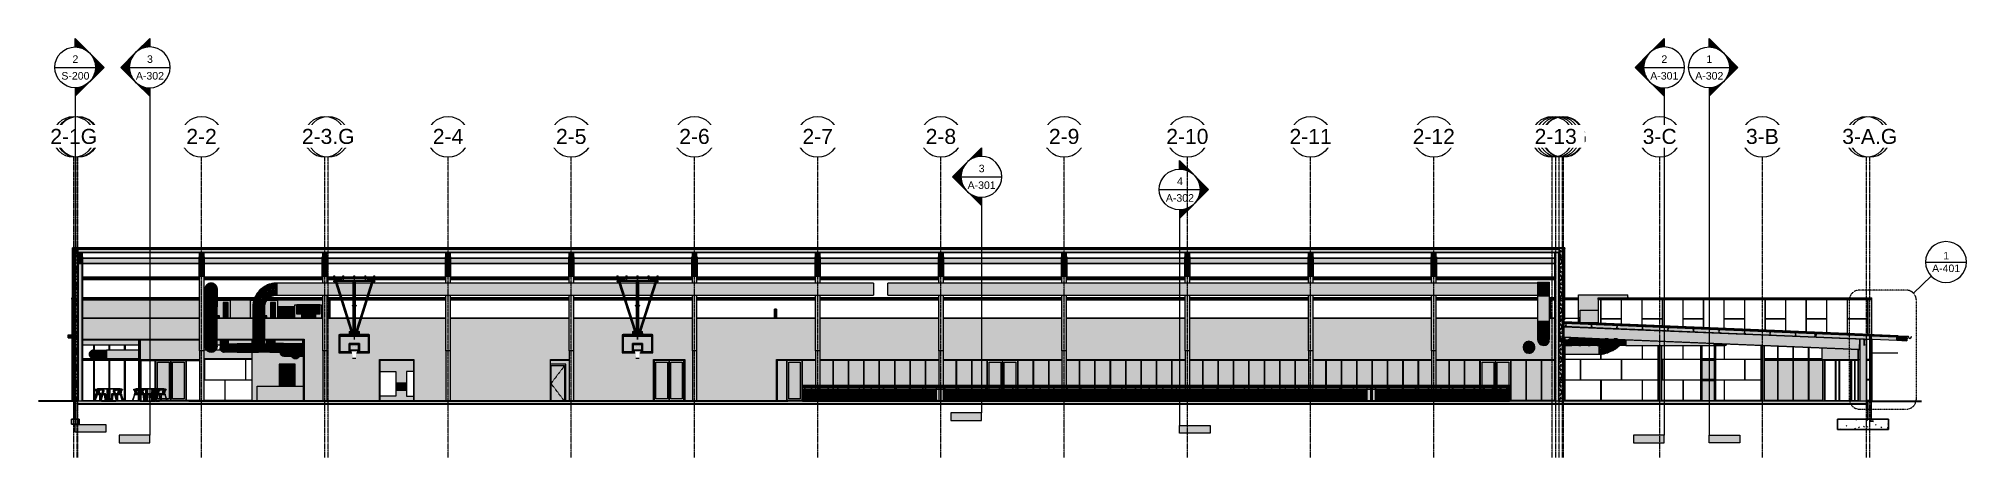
# Model space of a CAD drawing. Header units: inches. Extents: x -55396 to -733, y -290 to 853.
# Drawn here: x -14257 to -9727, y -132 to 853 of the extents above; entities that cross this region are included whole.
import ezdxf

# ---------------------------------------------------------------- set-up
doc = ezdxf.new("R2010")
doc.units = ezdxf.units.IN
doc.header["$MEASUREMENT"] = 0
for name, pattern in [('Dash 1_16_', [0.125, 0.0625, -0.0625]), ('Dash Dot 3_16_', [0.3125, 0.1875, -0.0625, 0, -0.0625]), ('Grid Line 1_2_', [0.875, 0.5, -0.125, 0.125, -0.125]), ('Hidden 1_8_', [0.1875, 0.125, -0.0625])]:
    doc.linetypes.add(name, pattern=pattern)
for name, color, linetype, lineweight in [('A-ANNO-SYMB', 150, 'Continuous', 9), ('A-CLNG', 13, 'Continuous', 9), ('A-CLNG-PATT', 13, 'Continuous', 25), ('A-DOOR', 31, 'Continuous', 9), ('A-DOOR-FRAM', 31, 'Continuous', 9), ('A-FLOR', 192, 'Continuous', 9), ('A-FLOR-HRAL', 11, 'Continuous', 9), ('A-GLAZ-CURT', 52, 'Continuous', 9), ('A-GLAZ-CWMG', 51, 'Continuous', 9), ('A-ROOF', 132, 'Continuous', 9), ('A-ROOF-OTLN', 132, 'Continuous', 9), ('A-WALL', 113, 'Continuous', 9), ('A-WALL-PATT', 111, 'Continuous', 25), ('C-BLDG-PADS', 91, 'Continuous', 9), ('C-TOPO', 7, 'Continuous', 9), ('EOP-PR', 4, 'Continuous', 9), ('G-ANNO-SYMB', 111, 'Continuous', 9), ('I-FURN', 30, 'Continuous', 9), ('I-WALL', 2, 'Continuous', 9), ('L-SITE-WALL', 31, 'Continuous', 9), ('M-EQPM', 50, 'Continuous', 9), ('M-HVAC-DUCT', 70, 'Continuous', 9), ('M-HVAC-DUCT-ANNO', 70, 'Continuous', 9), ('P-SANR-FIXT', 6, 'Continuous', 9), ('Q-CASE', 31, 'Continuous', 9), ('Q-SPCQ', 91, 'Continuous', 9), ('S-BEAM', 12, 'Continuous', 9), ('S-COLS', 52, 'Continuous', 9), ('S-FNDN', 32, 'Continuous', 9), ('S-GRID', 1, 'Continuous', 9), ('S-GRID-IDEN', 1, 'Continuous', 9)]:
    doc.layers.add(name, color=color, linetype=linetype, lineweight=lineweight)
doc.styles.add('Arial', font='arial.ttf', dxfattribs={"height": 35.407186})
doc.styles.add('Arial_1', font='arial.ttf', dxfattribs={"height": 17.703593})
pattern_1 = [(50, (-38141.46, 98.42), (55.0854, -4.81984), [5.76, -63.36]), (355, (-38141.46, 98.42), (-10.65569, 57.76853), [4.608, -50.688]), (100.451, (-38136.87, 98.02), (44.42947, 52.94866), [4.895, -53.848]), (46.184, (-38141.46, 113.78), (81.96444, -12.71212), [8.64, -95.04]), (96.636, (-38134.63, 112.72), (71.7815, 74.81238), [7.343, -80.772]), (351.184, (-38141.46, 113.78), (71.78195, 74.81243), [6.912, -76.032]), (21, (-38133.78, 109.94), (45.84207, -30.92146), [5.76, -63.36]), (326, (-38133.78, 109.94), (18.68706, 55.69148), [4.608, -50.688]), (71.451, (-38129.96, 107.363), (64.52891, 24.77011), [4.895, -53.848]), (37.5, (-38141.46, 98.42), (0.933895, 25.566816), [2.534, -47.539, 2.534, -48.922, -50.88]), (37.5, (-38141.46, 98.42), (0.933895, 25.566816), [-101.53, 2.534, -48.346]), (7.5, (-38141.46, 98.42), (20.20404, 30.291303), [2.534, -26.803, 2.534, -46.387, -19.392]), (7.5, (-38141.46, 98.42), (20.20404, 30.291303), [-78.259, 2.534, -16.858]), (327.5, (-38158.586, 98.42), (40.997785, -1.732403), [2.534, -16.666, 2.534, -57.37, -79.488]), (327.5, (-38158.586, 98.42), (40.997785, -1.732403), [-79.104, 2.534, -76.954]), (317.5, (-38166.266, 98.42), (44.788883, 7.68784), [2.534, -22.426, 2.534, -37.248, -56.448]), (317.5, (-38166.266, 98.42), (44.788883, 7.68784), [-64.742, 2.534, -53.914])]
pattern_2 = [(90, (-37026.9, -1108), (-193, -193), [48, -145]), (180, (-37026.9, -1108), (-2e-14, -193), [96.25, -96.75]), (270, (-37123.16, -1060), (-193, -193), [48, -145]), (180, (-37026.9, -1060), (-2e-14, -193), [96.25, -96.75]), (270, (-37123.4, -1060), (-193, -193), [48, -145]), (180, (-37123.4, -1060), (-2e-14, -193), [96.25, -96.75]), (90, (-37219.66, -1108), (-193, -193), [48, -145]), (180, (-37123.4, -1108), (-2e-14, -193), [96.25, -96.75]), (90, (-37074.9, -1059.75), (-193, -193), [48, -145]), (180, (-37026.66, -1059.75), (-2e-14, -193), [48.25, -144.75]), (180, (-37026.66, -1011.75), (-2e-14, -193), [48.25, -144.75]), (90, (-37171.4, -1059.75), (-193, -193), [48, -145]), (180, (-37075.16, -1059.75), (-2e-14, -193), [96.25, -96.75]), (270, (-37075.16, -1011.75), (-193, -193), [48, -145]), (180, (-37075.16, -1011.75), (-2e-14, -193), [96.25, -96.75]), (180, (-37171.66, -1059.75), (-2e-14, -193), [48, -145]), (270, (-37171.66, -1011.75), (-193, -193), [48, -145]), (180, (-37171.66, -1011.75), (-2e-14, -193), [48, -145]), (90, (-37026.9, -1011.5), (-193, -193), [48, -145]), (180, (-37026.9, -1011.5), (-2e-14, -193), [96.25, -96.75]), (270, (-37123.16, -963.5), (-193, -193), [48, -145]), (180, (-37026.9, -963.5), (-2e-14, -193), [96.25, -96.75]), (270, (-37123.4, -963.5), (-193, -193), [48, -145]), (180, (-37123.4, -963.5), (-2e-14, -193), [96.25, -96.75]), (270, (-37219.66, -963.5), (-193, -193), [48, -145]), (180, (-37123.4, -1011.5), (-2e-14, -193), [96.25, -96.75]), (90, (-37074.9, -963.25), (-193, -193), [48, -145]), (180, (-37026.66, -963.25), (-2e-14, -193), [48.25, -144.75]), (180, (-37026.66, -915.25), (-2e-14, -193), [48.25, -144.75]), (90, (-37171.4, -963.25), (-193, -193), [48, -145]), (180, (-37075.16, -963.25), (-2e-14, -193), [96.25, -96.75]), (270, (-37075.16, -915.25), (-193, -193), [48, -145]), (180, (-37075.16, -915.25), (-2e-14, -193), [96.25, -96.75]), (180, (-37171.66, -963.25), (-2e-14, -193), [48, -145]), (270, (-37171.66, -915.25), (-193, -193), [48, -145]), (180, (-37171.66, -915.25), (-2e-14, -193), [48, -145])]
pattern_3 = [(161.57, (-38140.5, 99.38), (-7.6802237, -0.0009796), [0, -54.643, 6.067, 0]), (18.43, (-38142.42, 99.38), (-7.6802237, 0.0009796), [0, -54.643, 6.067, 0]), (108.43, (-38140.5, 99.38), (3.8382953, -19.20136532), [18.211, -42.499]), (71.57, (-38142.42, 99.38), (3.8382953, 19.20136532), [18.211, -42.499])]
pattern_4 = [(90, (-33785.78, -336), (-193, -193), [48, -145]), (180, (-33785.78, -336), (-2e-14, -193), [96.25, -96.75]), (270, (-33882.03, -288), (-193, -193), [48, -145]), (180, (-33785.78, -288), (-2e-14, -193), [96.25, -96.75]), (270, (-33882.28, -288), (-193, -193), [48, -145]), (180, (-33882.28, -288), (-2e-14, -193), [96.25, -96.75]), (90, (-33978.53, -336), (-193, -193), [48, -145]), (180, (-33882.28, -336), (-2e-14, -193), [96.25, -96.75]), (90, (-33833.78, -287.75), (-193, -193), [48, -145]), (180, (-33785.53, -287.75), (-2e-14, -193), [48.25, -144.75]), (180, (-33785.53, -239.75), (-2e-14, -193), [48.25, -144.75]), (90, (-33930.28, -287.75), (-193, -193), [48, -145]), (180, (-33834.03, -287.75), (-2e-14, -193), [96.25, -96.75]), (270, (-33834.03, -239.75), (-193, -193), [48, -145]), (180, (-33834.03, -239.75), (-2e-14, -193), [96.25, -96.75]), (180, (-33930.53, -287.75), (-2e-14, -193), [48, -145]), (270, (-33930.53, -239.75), (-193, -193), [48, -145]), (180, (-33930.53, -239.75), (-2e-14, -193), [48, -145]), (90, (-33785.78, -239.5), (-193, -193), [48, -145]), (180, (-33785.78, -239.5), (-2e-14, -193), [96.25, -96.75]), (270, (-33882.03, -191.5), (-193, -193), [48, -145]), (180, (-33785.78, -191.5), (-2e-14, -193), [96.25, -96.75]), (270, (-33882.28, -191.5), (-193, -193), [48, -145]), (180, (-33882.28, -191.5), (-2e-14, -193), [96.25, -96.75]), (270, (-33978.53, -191.5), (-193, -193), [48, -145]), (180, (-33882.28, -239.5), (-2e-14, -193), [96.25, -96.75]), (90, (-33833.78, -191.25), (-193, -193), [48, -145]), (180, (-33785.53, -191.25), (-2e-14, -193), [48.25, -144.75]), (180, (-33785.53, -143.25), (-2e-14, -193), [48.25, -144.75]), (90, (-33930.28, -191.25), (-193, -193), [48, -145]), (180, (-33834.03, -191.25), (-2e-14, -193), [96.25, -96.75]), (270, (-33834.03, -143.25), (-193, -193), [48, -145]), (180, (-33834.03, -143.25), (-2e-14, -193), [96.25, -96.75]), (180, (-33930.53, -191.25), (-2e-14, -193), [48, -145]), (270, (-33930.53, -143.25), (-193, -193), [48, -145]), (180, (-33930.53, -143.25), (-2e-14, -193), [48, -145])]
pattern_5 = [(45, (-38141.46, 98.42), (-19.00703, 19.00703), []), (45, (-38141.46, 127.22), (-19.00703, 19.00703), [])]
pattern_6 = [(0, (-38141.46, 98.42), (0, 24), []), (90, (-38141.46, 98.42), (-24, 1e-15), [])]

msp = doc.modelspace()

# ---------------------------------------------------------------- texts
at = {"layer": 'A-ANNO-SYMB', "char_height": 17.7, "attachment_point": 2, "line_spacing_factor": 0.938532, "style": 'Arial_1'}
for s, insert, width in [('A-401', (-9774.8, 321.6), 78.624), ('1', (-9774.8, 351.4), 16.416)]:
    msp.add_mtext(s, dxfattribs=dict(at, insert=insert, width=width))
at = {"layer": 'G-ANNO-SYMB', "char_height": 17.7, "attachment_point": 2, "line_spacing_factor": 0.938532, "style": 'Arial_1'}
for s, insert, width in [('S-200', (-14169.9, 774.2), 78.624), ('2', (-14169.9, 813.5), 16.416), ('A-302', (-13994.8, 774.2), 78.624), ('3', (-13994.8, 813.5), 16.416), ('A-301', (-10436.9, 774.2), 78.624), ('2', (-10436.9, 813.5), 16.416), ('A-302', (-10331.2, 774.2), 78.624), ('1', (-10331.2, 813.5), 16.416), ('3', (-12040.8, 556.3), 16.416), ('A-301', (-12040.8, 517.1), 78.624), ('4', (-11575, 526.4), 16.416), ('A-302', (-11575, 487.1), 78.624)]:
    msp.add_mtext(s, dxfattribs=dict(at, insert=insert, width=width))

# ---------------------------------------------------------------- blocks, each defined once
blk = doc.blocks.new('Partition-Floor_Braced-Bradley_Corp-St_Stl-ADA-N_Stalls - ADA _optional_ _ n Standard Stalls-89615-Section 6')
at = {"layer": 'Q-SPCQ', "color": 250}
for p, q in [((-25561.8, 70), (-25524.9, 70)), ((-25524.9, 70), (-25524.9, 12)), ((-25524.9, 12), (-25561.8, 12))]:
    blk.add_line(p, q, dxfattribs=at)
blk = doc.blocks.new('Partition-Floor_Braced-Bradley_Corp-St_Stl-ADA-N_Stalls - ADA _optional_ _ n Standard Stalls-89548-Section 6')
at = {"layer": 'Q-SPCQ', "color": 250}
for p, q in [((-25499.4, 70), (-25499.4, 12)), ((-25483.3, 70), (-25499.4, 70)), ((-25499.4, 12), (-25483.3, 12))]:
    blk.add_line(p, q, dxfattribs=at)
blk = doc.blocks.new('Drinking_Fountain-Haws_Corporation-Wall_Mounted_1119 - 1119-11069-Section 6')
at = {"layer": 'P-SANR-FIXT'}
h = blk.add_hatch(color=9, dxfattribs=at)
h.paths.add_polyline_path([(-25524.9, 26.4), (-25499.4, 26.4), (-25499.4, 42.7), (-25524.9, 42.7), (-25524.9, 38.6), (-25517.2, 38.6), (-25517.2, 32.6), (-25524.9, 32.6), (-25524.9, 27.6)], flags=0)
h.paths.add_polyline_path([(-25510.8, 33.5), (-25510.9, 33.6), (-25510.9, 33.5)], flags=0)
h.paths.add_polyline_path([(-25510.6, 33.5), (-25510.6, 33.7), (-25510.7, 33.5), (-25510.6, 33.5)], flags=0)
h.paths.add_polyline_path([(-25511.3, 27), (-25513.2, 27), (-25513.1, 33), (-25511.5, 33), (-25511.5, 33.6), (-25511.8, 33.7), (-25511.9, 33.7), (-25511.8, 34.7), (-25511.5, 35.2), (-25511.3, 35.4), (-25510.8, 35.5), (-25510.5, 35.5), (-25510.4, 35.4), (-25510.4, 33.6), (-25510.6, 33.5), (-25510.5, 33), (-25501.2, 33), (-25501.2, 27), (-25510.6, 27)], flags=0)
h.paths.add_polyline_path([(-25511.5, 33.5), (-25511.3, 33.6), (-25511.5, 33.7), (-25511.5, 33.6)], flags=0)
h.paths.add_polyline_path([(-25511.1, 33.5), (-25510.9, 33.5), (-25511, 33.7), (-25511.1, 33.6)], flags=0)
h.paths.add_polyline_path([(-25511.3, 33.5), (-25511.1, 33.5), (-25511.3, 33.7)], flags=0)
h = blk.add_hatch(color=9, dxfattribs=at)
h.paths.add_polyline_path([(-25522.3, 32.6), (-25519.8, 32.6), (-25519.8, 38.6), (-25524.9, 38.6), (-25524.9, 32.6), (-25522.4, 32.6)], flags=0)
h.paths.add_polyline_path([(-25522.4, 35), (-25522.5, 35.3), (-25522.4, 35.4), (-25522.3, 35.5), (-25522.3, 35.2), (-25522.4, 35)], flags=0)
h.paths.add_polyline_path([(-25523.2, 34.6), (-25523, 34.8), (-25522.5, 35), (-25522.4, 34.9), (-25522.7, 34.7), (-25522.9, 34.6)], flags=0)
h.paths.add_polyline_path([(-25523.2, 34.6), (-25523.7, 34.8), (-25523.7, 35), (-25523.3, 34.8), (-25523.2, 34.6)], flags=0)
h.paths.add_polyline_path([(-25523.2, 34.8), (-25523.7, 35), (-25523.8, 35.6), (-25523.6, 36), (-25523.1, 36.2), (-25522.7, 36), (-25522.5, 35.4), (-25522.7, 35), (-25523.1, 34.8)], flags=0)
h.paths.add_polyline_path([(-25523.9, 35), (-25524.1, 35.2), (-25524.1, 35.5), (-25523.8, 35.3), (-25523.9, 35)], flags=0)
h.paths.add_polyline_path([(-25524.1, 35.5), (-25524.1, 35.8), (-25523.9, 36), (-25523.8, 35.8), (-25523.9, 35.6)], flags=0)
h.paths.add_polyline_path([(-25522.3, 35.5), (-25522.5, 35.8), (-25522.4, 36), (-25522.3, 35.8), (-25522.3, 35.6)], flags=0)
h.paths.add_polyline_path([(-25523.7, 36), (-25523.9, 36.1), (-25523.7, 36.3), (-25523.2, 36.5), (-25523.3, 36.2), (-25523.7, 36)], flags=0)
h.paths.add_polyline_path([(-25522.6, 36), (-25523.1, 36.2), (-25523.2, 36.5), (-25522.6, 36.2), (-25522.6, 36.1)], flags=0)
h = blk.add_hatch(color=10, dxfattribs=at)
h.paths.add_polyline_path([(-25523.2, 34.6), (-25523.4, 34.9), (-25523.7, 35), (-25523.7, 34.7), (-25523.4, 34.6)], flags=0)
h.paths.add_polyline_path([(-25523.9, 35), (-25523.8, 35.3), (-25523.9, 35.4), (-25524.1, 35.5), (-25524.1, 35.2)], flags=0)
h.paths.add_polyline_path([(-25523.9, 36), (-25523.5, 36.1), (-25523.3, 36.3), (-25523.2, 36.5), (-25523.7, 36.3)], flags=0)
h.paths.add_polyline_path([(-25524.1, 35.5), (-25523.8, 35.8), (-25523.9, 36), (-25524.1, 35.8)], flags=0)
for color, points in [(10, [(-25523.2, 34.8), (-25523.2, 36.2), (-25523.7, 36), (-25523.9, 35.5), (-25523.7, 35)]), (10, [(-25523.2, 34.8), (-25522.7, 35), (-25522.4, 35.5), (-25522.7, 36), (-25523.2, 36.2), (-25523.2, 35.5)]), (9, [(-25519.8, 32.6), (-25517.2, 32.6), (-25517.2, 38.6), (-25519.8, 38.6), (-25519.8, 37.4)]), (9, [(-25511.3, 27), (-25510.6, 27), (-25510.6, 33), (-25513.2, 33), (-25513.1, 27), (-25511.9, 27)]), (10, [(-25507.2, 29.3), (-25507.2, 30.7), (-25507.7, 30.5), (-25507.9, 30), (-25507.7, 29.5)]), (10, [(-25507.2, 29.3), (-25506.7, 29.5), (-25506.5, 30), (-25506.7, 30.5), (-25507.2, 30.7), (-25507.2, 30)]), (9, [(-25503.1, 27), (-25501.2, 27), (-25501.2, 33), (-25503.8, 33), (-25503.8, 27)])]:
    blk.add_hatch(color=color, dxfattribs=at).paths.add_polyline_path(points, flags=0)
h = blk.add_hatch(color=10, dxfattribs=at)
h.paths.add_polyline_path([(-25523.2, 34.6), (-25522.6, 34.7), (-25522.4, 35), (-25522.8, 34.9), (-25523.1, 34.8)], flags=0)
h.paths.add_polyline_path([(-25522.4, 35), (-25522.3, 35.2), (-25522.3, 35.5), (-25522.5, 35.3), (-25522.4, 35)], flags=0)
h.paths.add_polyline_path([(-25522.3, 35.5), (-25522.3, 35.8), (-25522.4, 36), (-25522.5, 35.8), (-25522.4, 35.6)], flags=0)
h.paths.add_polyline_path([(-25522.6, 36), (-25522.7, 36.3), (-25523.2, 36.5), (-25523, 36.2), (-25522.7, 36)], flags=0)
h = blk.add_hatch(color=10, dxfattribs=at)
h.paths.add_polyline_path([(-25510.4, 33.7), (-25510.3, 33.7), (-25510.4, 33.9), (-25510.4, 33.7)], flags=0)
h.paths.add_polyline_path([(-25510.4, 33.7), (-25510.4, 35.4), (-25510.6, 35.5), (-25511, 35.4), (-25511.3, 35.3), (-25511.6, 35.1), (-25511.9, 34.6), (-25511.8, 33.7), (-25510.5, 33.7)], flags=0)
h = blk.add_hatch(color=10, dxfattribs=at)
h.paths.add_polyline_path([(-25511.5, 33.5), (-25511.5, 33.7), (-25511.7, 33.7), (-25511.5, 33.5)], flags=0)
h.paths.add_polyline_path([(-25511.3, 33.7), (-25511.5, 33.7), (-25511.3, 33.5)], flags=0)
h.paths.add_polyline_path([(-25511.1, 33.5), (-25511, 33.7), (-25511.3, 33.7)], flags=0)
h.paths.add_polyline_path([(-25510.5, 33.7), (-25510.6, 33.5), (-25510.3, 33.7)], flags=0)
h.paths.add_polyline_path([(-25510.8, 33.7), (-25510.8, 33.5), (-25510.6, 33.7), (-25510.8, 33.7)], flags=0)
h.paths.add_polyline_path([(-25510.9, 33.5), (-25510.8, 33.7), (-25511, 33.7)], flags=0)
h = blk.add_hatch(color=10, dxfattribs=at)
h.paths.add_polyline_path([(-25511.5, 33.5), (-25511.5, 33.5), (-25511.5, 33)], flags=0)
h.paths.add_polyline_path([(-25511.4, 33), (-25510.6, 33), (-25510.6, 33.5), (-25511.5, 33.5), (-25511.5, 33)], flags=0)
h = blk.add_hatch(color=9, dxfattribs=at)
h.paths.add_polyline_path([(-25507.2, 27), (-25503.8, 27), (-25503.8, 33), (-25510.6, 33), (-25510.6, 27)], flags=0)
h.paths.add_polyline_path([(-25506.4, 29.5), (-25506.5, 29.7), (-25506.4, 29.9), (-25506.3, 30), (-25506.3, 29.7), (-25506.4, 29.5)], flags=0)
h.paths.add_polyline_path([(-25507.2, 29), (-25507, 29.3), (-25506.5, 29.5), (-25506.4, 29.4), (-25506.7, 29.2), (-25506.9, 29.1)], flags=0)
h.paths.add_polyline_path([(-25507.2, 29), (-25507.8, 29.3), (-25507.9, 29.5), (-25507.6, 29.4), (-25507.3, 29.3)], flags=0)
h.paths.add_polyline_path([(-25507.2, 29.3), (-25507.7, 29.5), (-25507.8, 30.1), (-25507.6, 30.5), (-25507.1, 30.7), (-25506.7, 30.5), (-25506.5, 29.9), (-25506.7, 29.5), (-25507.1, 29.3)], flags=0)
h.paths.add_polyline_path([(-25507.9, 29.5), (-25508.1, 29.7), (-25508.1, 30), (-25507.8, 29.7), (-25507.9, 29.5)], flags=0)
h.paths.add_polyline_path([(-25507.9, 30.5), (-25507.8, 30.3), (-25507.9, 30.1), (-25508.1, 30), (-25508.1, 30.3), (-25507.9, 30.5)], flags=0)
h.paths.add_polyline_path([(-25507.2, 31), (-25507.3, 30.7), (-25507.8, 30.5), (-25507.9, 30.6), (-25507.6, 30.8), (-25507.4, 30.9)], flags=0)
h.paths.add_polyline_path([(-25506.4, 30.5), (-25506.8, 30.6), (-25507.1, 30.8), (-25507.2, 31), (-25506.5, 30.7), (-25506.4, 30.6)], flags=0)
h.paths.add_polyline_path([(-25506.3, 30), (-25506.5, 30.3), (-25506.4, 30.5), (-25506.3, 30.3), (-25506.3, 30)], flags=0)
h = blk.add_hatch(color=10, dxfattribs=at)
h.paths.add_polyline_path([(-25507.2, 29), (-25507.3, 29.3), (-25507.7, 29.5), (-25507.9, 29.5), (-25507.7, 29.2), (-25507.4, 29.1)], flags=0)
h.paths.add_polyline_path([(-25507.9, 30.5), (-25507.6, 30.6), (-25507.3, 30.7), (-25507.2, 31), (-25507.7, 30.8)], flags=0)
h.paths.add_polyline_path([(-25508.1, 30), (-25507.8, 30.3), (-25507.9, 30.5), (-25508.1, 30.3), (-25508.1, 30)], flags=0)
h.paths.add_polyline_path([(-25507.9, 29.5), (-25507.8, 29.7), (-25507.9, 29.9), (-25508.1, 30), (-25508.1, 29.7)], flags=0)
h = blk.add_hatch(color=10, dxfattribs=at)
h.paths.add_polyline_path([(-25507.2, 29), (-25506.6, 29.2), (-25506.4, 29.5), (-25506.8, 29.4), (-25507.1, 29.2)], flags=0)
h.paths.add_polyline_path([(-25506.4, 30.5), (-25506.7, 30.8), (-25507.2, 31), (-25507, 30.7), (-25506.6, 30.5)], flags=0)
h.paths.add_polyline_path([(-25506.3, 30), (-25506.3, 30.3), (-25506.4, 30.5), (-25506.5, 30.3), (-25506.4, 30.1), (-25506.3, 30)], flags=0)
h.paths.add_polyline_path([(-25506.4, 29.5), (-25506.3, 29.7), (-25506.3, 30), (-25506.5, 29.7), (-25506.4, 29.5)], flags=0)
at = {"layer": 'P-SANR-FIXT', "color": 250}
for p, q in [((-25499.4, 42.7), (-25524.9, 42.7)), ((-25524.9, 38.6), (-25519.8, 38.6)), ((-25519.8, 32.6), (-25524.9, 32.6)), ((-25524.9, 26.4), (-25499.4, 26.4)), ((-25519.8, 38.6), (-25517.2, 38.6)), ((-25517.2, 32.6), (-25519.8, 32.6)), ((-25517.2, 32.6), (-25517.2, 38.6)), ((-25513.2, 33), (-25513.2, 27)), ((-25513.2, 33), (-25510.6, 33)), ((-25510.6, 27), (-25513.2, 27)), ((-25510.6, 33), (-25503.8, 33)), ((-25503.8, 27), (-25510.6, 27)), ((-25510.4, 35.1), (-25510.4, 35.1)), ((-25503.8, 33), (-25501.2, 33)), ((-25501.2, 27), (-25503.8, 27)), ((-25501.2, 27), (-25501.2, 33))]:
    blk.add_line(p, q, dxfattribs=at)
at = {"layer": 'P-SANR-FIXT', "color": 55}
for p, q in [((-25511.9, 34.5), (-25511.9, 33.7)), ((-25511.9, 33.7), (-25511.7, 33.5)), ((-25510.2, 33.7), (-25511.9, 33.7)), ((-25511.7, 33.5), (-25511.7, 33)), ((-25511.7, 33.5), (-25511.6, 33.5)), ((-25510.4, 33.5), (-25511.7, 33.5)), ((-25510.6, 33.5), (-25510.4, 33.5)), ((-25510.4, 35.2), (-25510.4, 34.2)), ((-25510.4, 34.2), (-25510.4, 35.2)), ((-25510.4, 33.5), (-25510.2, 33.7)), ((-25510.4, 33), (-25510.4, 33.5)), ((-25510.3, 33.7), (-25510.2, 33.7)), ((-25510.2, 33.7), (-25510.2, 34))]:
    blk.add_line(p, q, dxfattribs=at)
at = {"layer": 'P-SANR-FIXT', "color": 55, "flags": 128}
for points in [[(-25523.2, 36.5), (-25523.2, 36.5), (-25523.2, 36.5), (-25523.3, 36.5), (-25523.3, 36.5), (-25523.4, 36.5), (-25523.4, 36.5), (-25523.4, 36.5), (-25523.5, 36.4), (-25523.5, 36.4), (-25523.5, 36.4), (-25523.6, 36.4), (-25523.6, 36.4), (-25523.7, 36.4), (-25523.7, 36.3), (-25523.7, 36.3), (-25523.8, 36.3), (-25523.8, 36.3), (-25523.8, 36.3), (-25523.8, 36.2), (-25523.9, 36.2), (-25523.9, 36.2), (-25523.9, 36.1), (-25523.9, 36.1), (-25524, 36.1), (-25524, 36), (-25524, 36), (-25524, 36), (-25524.1, 35.9), (-25524.1, 35.9), (-25524.1, 35.9), (-25524.1, 35.8), (-25524.1, 35.8), (-25524.1, 35.8), (-25524.1, 35.7), (-25524.1, 35.7), (-25524.1, 35.6), (-25524.1, 35.6), (-25524.2, 35.6), (-25524.2, 35.5), (-25524.2, 35.5), (-25524.1, 35.4), (-25524.1, 35.4), (-25524.1, 35.4), (-25524.1, 35.3), (-25524.1, 35.3), (-25524.1, 35.2), (-25524.1, 35.2), (-25524.1, 35.2), (-25524.1, 35.1), (-25524.1, 35.1), (-25524, 35.1), (-25524, 35), (-25524, 35), (-25524, 35), (-25524, 34.9), (-25523.9, 34.9), (-25523.9, 34.9), (-25523.9, 34.8), (-25523.9, 34.8), (-25523.8, 34.8), (-25523.8, 34.8), (-25523.8, 34.7), (-25523.7, 34.7), (-25523.7, 34.7), (-25523.7, 34.7), (-25523.6, 34.6), (-25523.6, 34.6), (-25523.6, 34.6), (-25523.5, 34.6), (-25523.5, 34.6), (-25523.5, 34.6), (-25523.4, 34.6), (-25523.4, 34.5), (-25523.3, 34.5), (-25523.3, 34.5), (-25523.3, 34.5), (-25523.2, 34.5), (-25523.2, 34.5), (-25523.2, 34.5)], [(-25523.2, 36.3), (-25523.2, 36.3), (-25523.2, 36.3), (-25523.3, 36.3), (-25523.3, 36.3), (-25523.3, 36.3), (-25523.3, 36.2), (-25523.4, 36.2), (-25523.4, 36.2), (-25523.4, 36.2), (-25523.5, 36.2), (-25523.5, 36.2), (-25523.5, 36.2), (-25523.5, 36.2), (-25523.6, 36.2), (-25523.6, 36.1), (-25523.6, 36.1), (-25523.6, 36.1), (-25523.7, 36.1), (-25523.7, 36.1), (-25523.7, 36), (-25523.7, 36), (-25523.7, 36), (-25523.8, 36), (-25523.8, 35.9), (-25523.8, 35.9), (-25523.8, 35.9), (-25523.8, 35.9), (-25523.8, 35.8), (-25523.9, 35.8), (-25523.9, 35.8), (-25523.9, 35.8), (-25523.9, 35.7), (-25523.9, 35.7), (-25523.9, 35.7), (-25523.9, 35.6), (-25523.9, 35.6), (-25523.9, 35.6), (-25523.9, 35.5), (-25523.9, 35.5), (-25523.9, 35.5), (-25523.9, 35.5), (-25523.9, 35.4), (-25523.9, 35.4), (-25523.9, 35.4), (-25523.9, 35.3), (-25523.9, 35.3), (-25523.9, 35.3), (-25523.9, 35.2), (-25523.9, 35.2), (-25523.9, 35.2), (-25523.8, 35.2), (-25523.8, 35.1), (-25523.8, 35.1), (-25523.8, 35.1), (-25523.8, 35.1), (-25523.8, 35), (-25523.7, 35), (-25523.7, 35), (-25523.7, 35), (-25523.7, 34.9), (-25523.7, 34.9), (-25523.6, 34.9), (-25523.6, 34.9), (-25523.6, 34.9), (-25523.6, 34.9), (-25523.5, 34.8), (-25523.5, 34.8), (-25523.5, 34.8), (-25523.4, 34.8), (-25523.4, 34.8), (-25523.4, 34.8), (-25523.4, 34.8), (-25523.3, 34.8), (-25523.3, 34.8), (-25523.3, 34.8), (-25523.2, 34.8), (-25523.2, 34.7), (-25523.2, 34.7), (-25523.2, 34.7)], [(-25523.2, 34.5), (-25523.1, 34.5), (-25523.1, 34.5), (-25523, 34.5), (-25523, 34.5), (-25523, 34.5), (-25522.9, 34.5), (-25522.9, 34.6), (-25522.8, 34.6), (-25522.8, 34.6), (-25522.8, 34.6), (-25522.7, 34.6), (-25522.7, 34.6), (-25522.7, 34.6), (-25522.6, 34.7), (-25522.6, 34.7), (-25522.6, 34.7), (-25522.5, 34.7), (-25522.5, 34.8), (-25522.5, 34.8), (-25522.5, 34.8), (-25522.4, 34.8), (-25522.4, 34.9), (-25522.4, 34.9), (-25522.4, 34.9), (-25522.3, 35), (-25522.3, 35), (-25522.3, 35), (-25522.3, 35.1), (-25522.3, 35.1), (-25522.2, 35.1), (-25522.2, 35.2), (-25522.2, 35.2), (-25522.2, 35.3), (-25522.2, 35.3), (-25522.2, 35.3), (-25522.2, 35.4), (-25522.2, 35.4), (-25522.2, 35.5), (-25522.2, 35.5), (-25522.2, 35.5), (-25522.2, 35.6), (-25522.2, 35.6), (-25522.2, 35.7), (-25522.2, 35.7), (-25522.2, 35.7), (-25522.2, 35.8), (-25522.2, 35.8), (-25522.2, 35.8), (-25522.2, 35.9), (-25522.3, 35.9), (-25522.3, 36), (-25522.3, 36), (-25522.3, 36), (-25522.3, 36.1), (-25522.4, 36.1), (-25522.4, 36.1), (-25522.4, 36.2), (-25522.4, 36.2), (-25522.5, 36.2), (-25522.5, 36.2), (-25522.5, 36.3), (-25522.6, 36.3), (-25522.6, 36.3), (-25522.6, 36.3), (-25522.7, 36.4), (-25522.7, 36.4), (-25522.7, 36.4), (-25522.8, 36.4), (-25522.8, 36.4), (-25522.8, 36.4), (-25522.9, 36.5), (-25522.9, 36.5), (-25522.9, 36.5), (-25523, 36.5), (-25523, 36.5), (-25523.1, 36.5), (-25523.1, 36.5), (-25523.1, 36.5), (-25523.2, 36.5)], [(-25523.2, 34.7), (-25523.1, 34.7), (-25523.1, 34.7), (-25523.1, 34.8), (-25523, 34.8), (-25523, 34.8), (-25523, 34.8), (-25523, 34.8), (-25522.9, 34.8), (-25522.9, 34.8), (-25522.9, 34.8), (-25522.8, 34.8), (-25522.8, 34.8), (-25522.8, 34.8), (-25522.8, 34.9), (-25522.7, 34.9), (-25522.7, 34.9), (-25522.7, 34.9), (-25522.7, 34.9), (-25522.6, 35), (-25522.6, 35), (-25522.6, 35), (-25522.6, 35), (-25522.6, 35), (-25522.5, 35.1), (-25522.5, 35.1), (-25522.5, 35.1), (-25522.5, 35.1), (-25522.5, 35.2), (-25522.5, 35.2), (-25522.5, 35.2), (-25522.4, 35.3), (-25522.4, 35.3), (-25522.4, 35.3), (-25522.4, 35.3), (-25522.4, 35.4), (-25522.4, 35.4), (-25522.4, 35.4), (-25522.4, 35.5), (-25522.4, 35.5), (-25522.4, 35.5), (-25522.4, 35.6), (-25522.4, 35.6), (-25522.4, 35.6), (-25522.4, 35.7), (-25522.4, 35.7), (-25522.4, 35.7), (-25522.4, 35.7), (-25522.4, 35.8), (-25522.5, 35.8), (-25522.5, 35.8), (-25522.5, 35.9), (-25522.5, 35.9), (-25522.5, 35.9), (-25522.5, 35.9), (-25522.5, 36), (-25522.6, 36), (-25522.6, 36), (-25522.6, 36), (-25522.6, 36.1), (-25522.6, 36.1), (-25522.7, 36.1), (-25522.7, 36.1), (-25522.7, 36.1), (-25522.7, 36.1), (-25522.8, 36.2), (-25522.8, 36.2), (-25522.8, 36.2), (-25522.8, 36.2), (-25522.9, 36.2), (-25522.9, 36.2), (-25522.9, 36.2), (-25523, 36.2), (-25523, 36.3), (-25523, 36.3), (-25523.1, 36.3), (-25523.1, 36.3), (-25523.1, 36.3), (-25523.1, 36.3), (-25523.2, 36.3)], [(-25507.2, 31), (-25507.2, 31), (-25507.2, 31), (-25507.3, 31), (-25507.3, 31), (-25507.4, 31), (-25507.4, 31), (-25507.4, 31), (-25507.5, 30.9), (-25507.5, 30.9), (-25507.5, 30.9), (-25507.6, 30.9), (-25507.6, 30.9), (-25507.7, 30.9), (-25507.7, 30.8), (-25507.7, 30.8), (-25507.8, 30.8), (-25507.8, 30.8), (-25507.8, 30.7), (-25507.8, 30.7), (-25507.9, 30.7), (-25507.9, 30.7), (-25507.9, 30.6), (-25508, 30.6), (-25508, 30.6), (-25508, 30.5), (-25508, 30.5), (-25508, 30.5), (-25508.1, 30.4), (-25508.1, 30.4), (-25508.1, 30.4), (-25508.1, 30.3), (-25508.1, 30.3), (-25508.1, 30.2), (-25508.1, 30.2), (-25508.1, 30.2), (-25508.1, 30.1), (-25508.1, 30.1), (-25508.2, 30.1), (-25508.2, 30), (-25508.2, 30), (-25508.2, 29.9), (-25508.1, 29.9), (-25508.1, 29.9), (-25508.1, 29.8), (-25508.1, 29.8), (-25508.1, 29.7), (-25508.1, 29.7), (-25508.1, 29.7), (-25508.1, 29.6), (-25508.1, 29.6), (-25508, 29.6), (-25508, 29.5), (-25508, 29.5), (-25508, 29.4), (-25508, 29.4), (-25507.9, 29.4), (-25507.9, 29.4), (-25507.9, 29.3), (-25507.9, 29.3), (-25507.8, 29.3), (-25507.8, 29.2), (-25507.8, 29.2), (-25507.7, 29.2), (-25507.7, 29.2), (-25507.7, 29.2), (-25507.6, 29.1), (-25507.6, 29.1), (-25507.6, 29.1), (-25507.5, 29.1), (-25507.5, 29.1), (-25507.5, 29.1), (-25507.4, 29), (-25507.4, 29), (-25507.3, 29), (-25507.3, 29), (-25507.3, 29), (-25507.2, 29), (-25507.2, 29), (-25507.2, 29)], [(-25507.2, 30.8), (-25507.2, 30.8), (-25507.2, 30.8), (-25507.3, 30.8), (-25507.3, 30.8), (-25507.3, 30.7), (-25507.3, 30.7), (-25507.4, 30.7), (-25507.4, 30.7), (-25507.4, 30.7), (-25507.5, 30.7), (-25507.5, 30.7), (-25507.5, 30.7), (-25507.5, 30.7), (-25507.6, 30.6), (-25507.6, 30.6), (-25507.6, 30.6), (-25507.6, 30.6), (-25507.7, 30.6), (-25507.7, 30.6), (-25507.7, 30.5), (-25507.7, 30.5), (-25507.8, 30.5), (-25507.8, 30.5), (-25507.8, 30.4), (-25507.8, 30.4), (-25507.8, 30.4), (-25507.8, 30.4), (-25507.8, 30.3), (-25507.9, 30.3), (-25507.9, 30.3), (-25507.9, 30.2), (-25507.9, 30.2), (-25507.9, 30.2), (-25507.9, 30.2), (-25507.9, 30.1), (-25507.9, 30.1), (-25507.9, 30.1), (-25507.9, 30), (-25507.9, 30), (-25507.9, 30), (-25507.9, 29.9), (-25507.9, 29.9), (-25507.9, 29.9), (-25507.9, 29.9), (-25507.9, 29.8), (-25507.9, 29.8), (-25507.9, 29.8), (-25507.9, 29.7), (-25507.9, 29.7), (-25507.9, 29.7), (-25507.8, 29.7), (-25507.8, 29.6), (-25507.8, 29.6), (-25507.8, 29.6), (-25507.8, 29.6), (-25507.8, 29.5), (-25507.7, 29.5), (-25507.7, 29.5), (-25507.7, 29.5), (-25507.7, 29.4), (-25507.7, 29.4), (-25507.6, 29.4), (-25507.6, 29.4), (-25507.6, 29.4), (-25507.6, 29.3), (-25507.5, 29.3), (-25507.5, 29.3), (-25507.5, 29.3), (-25507.4, 29.3), (-25507.4, 29.3), (-25507.4, 29.3), (-25507.4, 29.3), (-25507.3, 29.3), (-25507.3, 29.3), (-25507.3, 29.2), (-25507.2, 29.2), (-25507.2, 29.2), (-25507.2, 29.2), (-25507.2, 29.2)], [(-25507.2, 29), (-25507.1, 29), (-25507.1, 29), (-25507, 29), (-25507, 29), (-25507, 29), (-25506.9, 29), (-25506.9, 29), (-25506.9, 29.1), (-25506.8, 29.1), (-25506.8, 29.1), (-25506.7, 29.1), (-25506.7, 29.1), (-25506.7, 29.1), (-25506.6, 29.2), (-25506.6, 29.2), (-25506.6, 29.2), (-25506.5, 29.2), (-25506.5, 29.3), (-25506.5, 29.3), (-25506.5, 29.3), (-25506.4, 29.3), (-25506.4, 29.4), (-25506.4, 29.4), (-25506.4, 29.4), (-25506.3, 29.5), (-25506.3, 29.5), (-25506.3, 29.5), (-25506.3, 29.6), (-25506.3, 29.6), (-25506.2, 29.6), (-25506.2, 29.7), (-25506.2, 29.7), (-25506.2, 29.8), (-25506.2, 29.8), (-25506.2, 29.8), (-25506.2, 29.9), (-25506.2, 29.9), (-25506.2, 29.9), (-25506.2, 30), (-25506.2, 30), (-25506.2, 30.1), (-25506.2, 30.1), (-25506.2, 30.1), (-25506.2, 30.2), (-25506.2, 30.2), (-25506.2, 30.3), (-25506.2, 30.3), (-25506.2, 30.3), (-25506.2, 30.4), (-25506.3, 30.4), (-25506.3, 30.4), (-25506.3, 30.5), (-25506.3, 30.5), (-25506.3, 30.6), (-25506.4, 30.6), (-25506.4, 30.6), (-25506.4, 30.6), (-25506.4, 30.7), (-25506.5, 30.7), (-25506.5, 30.7), (-25506.5, 30.8), (-25506.6, 30.8), (-25506.6, 30.8), (-25506.6, 30.8), (-25506.7, 30.8), (-25506.7, 30.9), (-25506.7, 30.9), (-25506.8, 30.9), (-25506.8, 30.9), (-25506.8, 30.9), (-25506.9, 30.9), (-25506.9, 31), (-25506.9, 31), (-25507, 31), (-25507, 31), (-25507.1, 31), (-25507.1, 31), (-25507.1, 31), (-25507.2, 31)], [(-25507.2, 29.2), (-25507.1, 29.2), (-25507.1, 29.2), (-25507.1, 29.2), (-25507, 29.2), (-25507, 29.3), (-25507, 29.3), (-25507, 29.3), (-25506.9, 29.3), (-25506.9, 29.3), (-25506.9, 29.3), (-25506.8, 29.3), (-25506.8, 29.3), (-25506.8, 29.3), (-25506.8, 29.4), (-25506.7, 29.4), (-25506.7, 29.4), (-25506.7, 29.4), (-25506.7, 29.4), (-25506.6, 29.4), (-25506.6, 29.5), (-25506.6, 29.5), (-25506.6, 29.5), (-25506.6, 29.5), (-25506.5, 29.6), (-25506.5, 29.6), (-25506.5, 29.6), (-25506.5, 29.6), (-25506.5, 29.7), (-25506.5, 29.7), (-25506.5, 29.7), (-25506.4, 29.8), (-25506.4, 29.8), (-25506.4, 29.8), (-25506.4, 29.8), (-25506.4, 29.9), (-25506.4, 29.9), (-25506.4, 29.9), (-25506.4, 30), (-25506.4, 30), (-25506.4, 30), (-25506.4, 30.1), (-25506.4, 30.1), (-25506.4, 30.1), (-25506.4, 30.1), (-25506.4, 30.2), (-25506.4, 30.2), (-25506.4, 30.2), (-25506.4, 30.3), (-25506.5, 30.3), (-25506.5, 30.3), (-25506.5, 30.3), (-25506.5, 30.4), (-25506.5, 30.4), (-25506.5, 30.4), (-25506.5, 30.4), (-25506.6, 30.5), (-25506.6, 30.5), (-25506.6, 30.5), (-25506.6, 30.5), (-25506.6, 30.6), (-25506.7, 30.6), (-25506.7, 30.6), (-25506.7, 30.6), (-25506.7, 30.6), (-25506.8, 30.7), (-25506.8, 30.7), (-25506.8, 30.7), (-25506.9, 30.7), (-25506.9, 30.7), (-25506.9, 30.7), (-25506.9, 30.7), (-25507, 30.7), (-25507, 30.7), (-25507, 30.7), (-25507.1, 30.8), (-25507.1, 30.8), (-25507.1, 30.8), (-25507.1, 30.8), (-25507.2, 30.8)]]:
    blk.add_lwpolyline(points, dxfattribs=at)
at = {"layer": 'P-SANR-FIXT', "color": 250, "flags": 128}
for points in [[(-25523.8, 36.7), (-25523.8, 36.7), (-25523.8, 36.7)], [(-25523.8, 33.7), (-25523.8, 33.7), (-25523.8, 33.7), (-25523.8, 33.7)], [(-25523.8, 33.7), (-25523.8, 33.7), (-25523.8, 33.7), (-25523.8, 33.7)], [(-25522.5, 36.7), (-25522.5, 36.7), (-25522.5, 36.7)], [(-25522.5, 33.7), (-25522.5, 33.7), (-25522.5, 33.7), (-25522.5, 33.7)], [(-25522.5, 33.7), (-25522.5, 33.7), (-25522.5, 33.7)], [(-25507.8, 31.1), (-25507.8, 31.1), (-25507.8, 31.1)], [(-25507.8, 28.1), (-25507.8, 28.1), (-25507.8, 28.1), (-25507.8, 28.1)], [(-25507.8, 28.1), (-25507.8, 28.1), (-25507.8, 28.1), (-25507.8, 28.1)], [(-25506.5, 31.1), (-25506.5, 31.1), (-25506.5, 31.1)], [(-25506.5, 28.1), (-25506.5, 28.1), (-25506.5, 28.1), (-25506.5, 28.1)], [(-25506.5, 28.1), (-25506.5, 28.1), (-25506.5, 28.1)]]:
    blk.add_lwpolyline(points, dxfattribs=at)
at = {"layer": 'P-SANR-FIXT', "color": 55}
for points, knots in [([(-25510.7, 35.5), (-25510.7, 35.5), (-25510.8, 35.5), (-25511, 35.5), (-25511.1, 35.4), (-25511.2, 35.4), (-25511.3, 35.4), (-25511.3, 35.3), (-25511.4, 35.3), (-25511.4, 35.3), (-25511.4, 35.2), (-25511.5, 35.2), (-25511.5, 35.2), (-25511.6, 35.1), (-25511.6, 35.1), (-25511.7, 35), (-25511.7, 35), (-25511.7, 34.9), (-25511.8, 34.9), (-25511.8, 34.8), (-25511.8, 34.8), (-25511.8, 34.7), (-25511.8, 34.7), (-25511.8, 34.7), (-25511.9, 34.7), (-25511.9, 34.6), (-25511.9, 34.6), (-25511.9, 34.6), (-25511.9, 34.6), (-25511.9, 34.5), (-25511.9, 34.5), (-25511.9, 34.5), (-25511.9, 34.5)], [0, 0, 0, 0, 0.111111, 0.166667, 0.222222, 0.277778, 0.305556, 0.333333, 0.361111, 0.388889, 0.416667, 0.444444, 0.479167, 0.513889, 0.548611, 0.583333, 0.618056, 0.652778, 0.6875, 0.722222, 0.756944, 0.774306, 0.782986, 0.791667, 0.826389, 0.861111, 0.878472, 0.887153, 0.895833, 0.913194, 0.930556, 1, 1, 1, 1]), ([(-25511.9, 34.5), (-25511.9, 34.5), (-25511.9, 34.5), (-25511.9, 34.5), (-25511.9, 34.6), (-25511.9, 34.6), (-25511.9, 34.6)], [0, 0, 0, 0, 0.0555556, 0.0833333, 0.0972222, 0.1111111, 0.1111111, 0.1111111, 0.1111111]), ([(-25510.4, 35.2), (-25510.4, 35.3), (-25510.4, 35.3), (-25510.4, 35.3), (-25510.4, 35.3), (-25510.4, 35.3), (-25510.4, 35.3), (-25510.4, 35.4), (-25510.4, 35.4), (-25510.4, 35.4), (-25510.4, 35.4), (-25510.5, 35.4), (-25510.5, 35.4), (-25510.5, 35.4), (-25510.5, 35.4), (-25510.5, 35.5), (-25510.6, 35.5), (-25510.6, 35.5), (-25510.7, 35.5)], [0, 0, 0, 0, 0.071429, 0.107143, 0.142857, 0.178571, 0.214286, 0.25, 0.285714, 0.321429, 0.357143, 0.392857, 0.428571, 0.464286, 0.5, 0.571429, 0.785714, 1, 1, 1, 1]), ([(-25510.4, 35.4), (-25510.4, 35.4), (-25510.4, 35.4), (-25510.4, 35.3), (-25510.4, 35.3), (-25510.4, 35.3), (-25510.4, 35.3), (-25510.4, 35.3), (-25510.4, 35.3), (-25510.4, 35.2)], [0.7142857, 0.7142857, 0.7142857, 0.7142857, 0.7321429, 0.7857143, 0.8392857, 0.8660714, 0.8928571, 0.9464286, 1, 1, 1, 1]), ([(-25510.4, 34.2), (-25510.4, 34.2), (-25510.4, 34.2), (-25510.4, 34.2), (-25510.4, 34.2), (-25510.4, 34.2), (-25510.4, 34.2), (-25510.4, 34.2), (-25510.4, 34.2)], [0, 0, 0, 0, 0.1, 0.15, 0.2, 0.3, 0.35, 0.4, 0.4, 0.4, 0.4]), ([(-25510.4, 34.2), (-25510.4, 34.2), (-25510.4, 34.2), (-25510.4, 34.2), (-25510.4, 34.2), (-25510.4, 34.2), (-25510.4, 34.2), (-25510.4, 34.2), (-25510.4, 34.2)], [0.6, 0.6, 0.6, 0.6, 0.625, 0.7, 0.775, 0.8125, 0.85, 1, 1, 1, 1]), ([(-25510.3, 34.1), (-25510.3, 34.1), (-25510.3, 34.1), (-25510.3, 34.1), (-25510.3, 34.1), (-25510.3, 34.1), (-25510.3, 34.1), (-25510.3, 34.1)], [0.6, 0.6, 0.6, 0.6, 0.625, 0.7, 0.775, 0.85, 1, 1, 1, 1]), ([(-25510.3, 34.1), (-25510.3, 34.1), (-25510.3, 34.1), (-25510.3, 34.1), (-25510.3, 34.1), (-25510.3, 34.1), (-25510.3, 34.1)], [0, 0, 0, 0, 0.2, 0.3, 0.35, 0.4, 0.4, 0.4, 0.4]), ([(-25510.3, 34.1), (-25510.3, 34.1), (-25510.3, 34.1), (-25510.2, 34.1), (-25510.2, 34.1), (-25510.2, 34.1), (-25510.2, 34.1), (-25510.2, 34.1), (-25510.2, 34.1), (-25510.2, 34.1), (-25510.2, 34.1), (-25510.2, 34.1), (-25510.2, 34.1), (-25510.2, 34.1), (-25510.2, 34.1), (-25510.2, 34.1), (-25510.2, 34.1), (-25510.2, 34.1), (-25510.2, 34.1), (-25510.2, 34), (-25510.2, 34), (-25510.2, 34)], [0, 0, 0, 0, 0.1, 0.2, 0.25, 0.3, 0.35, 0.4, 0.45, 0.5, 0.55, 0.575, 0.6, 0.625, 0.65, 0.7, 0.75, 0.8, 0.85, 0.9, 1, 1, 1, 1]), ([(-25510.2, 34), (-25510.2, 34), (-25510.2, 34), (-25510.2, 34.1), (-25510.2, 34.1), (-25510.2, 34.1), (-25510.2, 34.1), (-25510.2, 34.1), (-25510.2, 34.1), (-25510.2, 34.1), (-25510.2, 34.1), (-25510.2, 34.1), (-25510.2, 34.1), (-25510.2, 34.1), (-25510.2, 34.1), (-25510.2, 34.1), (-25510.2, 34.1), (-25510.2, 34.1), (-25510.2, 34.1), (-25510.3, 34.1), (-25510.3, 34.1), (-25510.3, 34.1)], [0, 0, 0, 0, 0.1, 0.15, 0.2, 0.25, 0.3, 0.35, 0.375, 0.4, 0.425, 0.45, 0.5, 0.55, 0.6, 0.65, 0.7, 0.75, 0.8, 0.9, 1, 1, 1, 1])]:
    blk.add_open_spline(points, degree=3, knots=knots, dxfattribs=at)
blk = doc.blocks.new('Locker Rooms and Restrooms_rvt-4-Section 6')
at = {"color": 250, "lineweight": 9}
for name in ['Partition-Floor_Braced-Bradley_Corp-St_Stl-ADA-N_Stalls - ADA _optional_ _ n Standard Stalls-89615-Section 6', 'Partition-Floor_Braced-Bradley_Corp-St_Stl-ADA-N_Stalls - ADA _optional_ _ n Standard Stalls-89548-Section 6', 'Drinking_Fountain-Haws_Corporation-Wall_Mounted_1119 - 1119-11069-Section 6']:
    blk.add_blockref(name, (0, 0), dxfattribs=at)
blk = doc.blocks.new('Struct_Sports Complex_2015_rvt-4-Section 6')
at = {"layer": 'A-WALL-PATT', "lineweight": 9}
h = blk.add_hatch(dxfattribs=at)
h.set_pattern_fill('FP_28', color=250, style=0, pattern_type=2)
h.set_pattern_definition(pattern_1)
h.paths.add_polyline_path([(-26273.4, -42), (-26273.4, 0), (-26281.4, 0), (-26281.4, -42)], flags=0)
h = blk.add_hatch(dxfattribs=at)
h.set_pattern_fill('FP_28', color=250, style=0, pattern_type=2)
h.set_pattern_definition(pattern_1)
h.paths.add_polyline_path([(-22066.1, -42), (-22058.1, -42), (-22058.1, 0), (-22066.1, 0), (-22066.1, -1.7)], flags=0)
at = {"layer": 'S-FNDN'}
h = blk.add_hatch(dxfattribs=at)
h.set_pattern_fill('FP_28', color=256, style=0, pattern_type=2)
h.set_pattern_definition(pattern_1)
h.paths.add_polyline_path([(-26268.4, -54), (-26268.4, -42), (-26286.4, -42), (-26286.4, -54)], flags=0)
h = blk.add_hatch(dxfattribs=at)
h.set_pattern_fill('FP_28', color=256, style=0, pattern_type=2)
h.set_pattern_definition(pattern_1)
h.paths.add_polyline_path([(-22017.6, -66), (-22017.6, -42), (-22137.6, -42), (-22137.6, -66), (-22078.6, -66)], flags=0)
at = {"layer": 'L-SITE-WALL', "color": 130, "lineweight": 25}
for p, q in [((-26273.4, 0), (-26281.4, 0)), ((-26281.4, 0), (-26281.4, -42)), ((-26273.4, -42), (-26273.4, 0)), ((-22066.1, 0), (-22066.1, -42)), ((-22058.1, 0), (-22066.1, 0)), ((-22058.1, -42), (-22058.1, 0)), ((-26281.4, -42), (-26273.4, -42)), ((-22066.1, -42), (-22058.1, -42))]:
    blk.add_line(p, q, dxfattribs=at)
at = {"layer": 'S-FNDN', "color": 130, "lineweight": 25}
for p, q in [((-26268.4, -42), (-26286.4, -42)), ((-26286.4, -42), (-26286.4, -54)), ((-26268.4, -54), (-26268.4, -42)), ((-22017.6, -42), (-22137.6, -42)), ((-22137.6, -42), (-22137.6, -66)), ((-22017.6, -66), (-22017.6, -42)), ((-26286.4, -54), (-26268.4, -54)), ((-22137.6, -66), (-22017.6, -66))]:
    blk.add_line(p, q, dxfattribs=at)
blk = doc.blocks.new('W-Wide Flange - 8_ WIDE-1169467-Section 6')
at = {"layer": 'S-BEAM'}
for points in [[(-22085.7, 145.8), (-22085.6, 146.6), (-22780.6, 175.6), (-22780.6, 174.7), (-22087.2, 145.8)], [(-22085.7, 144.9), (-22085.7, 145.8), (-22780.6, 174.7), (-22780.6, 173.8), (-22087.2, 144.9)], [(-22086.6, 123.4), (-22085.7, 144.9), (-22780.6, 173.8), (-22780.6, 152.3), (-22086.6, 123.4)]]:
    blk.add_hatch(color=256, dxfattribs=at).paths.add_polyline_path(points, flags=0)
h = blk.add_hatch(color=256, dxfattribs=at)
h.paths.add_polyline_path([(-22086.6, 122.5), (-22086.6, 123.4), (-22657.3, 147.1), (-22655.5, 146.6), (-22654.7, 146.2), (-22087.2, 122.5)], flags=0)
h.paths.add_polyline_path([(-22662, 146.5), (-22661.1, 146.9), (-22659.6, 147.2), (-22660.2, 147.3), (-22780.6, 152.3), (-22780.6, 151.4), (-22662.6, 146.5)], flags=0)
h = blk.add_hatch(color=256, dxfattribs=at)
h.paths.add_polyline_path([(-22086.7, 121.1), (-22086.6, 122.5), (-22654.7, 146.2), (-22654.1, 145.9), (-22652.7, 144.7), (-22087.2, 121.2)], flags=0)
h.paths.add_polyline_path([(-22664, 145.2), (-22663.2, 145.9), (-22662, 146.5), (-22678.4, 147.2), (-22676.8, 146.8), (-22674.7, 145.6), (-22664.2, 145.2)], flags=0)
h.paths.add_polyline_path([(-22683.9, 146), (-22682.5, 146.8), (-22680.6, 147.2), (-22681, 147.3), (-22780.6, 151.4), (-22780.6, 150.1), (-22702.3, 146.8), (-22700.6, 147.2), (-22698.7, 147.2), (-22696.8, 146.8), (-22696.4, 146.6), (-22685.2, 146.1)], flags=0)
for p, q in [((-22085.7, 145.8), (-22780.6, 174.7)), ((-22780.6, 151.4), (-22680, 147.2)), ((-22702.3, 146.8), (-22780.6, 150.1)), ((-22683.9, 146), (-22696.4, 146.6)), ((-22678.4, 147.2), (-22662, 146.5)), ((-22664, 145.2), (-22674.9, 145.7)), ((-22654.7, 146.2), (-22086.6, 122.5)), ((-22086.7, 121.1), (-22652.8, 144.7)), ((-22085.7, 144.9), (-22086.6, 123.4)), ((-22085.6, 146.6), (-22085.7, 145.8)), ((-22085.7, 145.8), (-22085.7, 144.9)), ((-22086.6, 122.5), (-22086.7, 121.1)), ((-22086.6, 123.4), (-22086.6, 122.5))]:
    blk.add_line(p, q, dxfattribs=at)
blk = doc.blocks.new('Casework 1 - Casework 1-456223-Section 6')
at = {"layer": 'Q-CASE'}
blk.add_hatch(color=256, dxfattribs=at).paths.add_polyline_path([(-25811, 1), (-25742, 1), (-25742, 36), (-25850, 36), (-25850, 1)], flags=0)
for p, q in [((-25850, 36), (-25742, 36)), ((-25850, 1), (-25850, 36)), ((-25742, 36), (-25742, 1))]:
    blk.add_line(p, q, dxfattribs=at)
blk = doc.blocks.new('Falcon 7700 Series Pedestal Base - 36_ Square Top x 30_ - Wheelchair Height-460525-Section 6')
at = {"layer": 'I-FURN'}
for points in [[(-26217, 28.7), (-26197.9, 28.7), (-26197.9, 30), (-26223.3, 30), (-26223.3, 28.7), (-26221.3, 28.7)], [(-26211.8, 0), (-26211.7, 0), (-26211.8, 0.2), (-26212, 0.2), (-26211.9, 0), (-26211.9, 0)], [(-26203.3, 28.5), (-26202.8, 28.5), (-26202.8, 28.7), (-26205.1, 28.7), (-26205.1, 28.5), (-26203.6, 28.5)], [(-26199.5, 28.5), (-26199.1, 28.5), (-26199.1, 28.7), (-26202.6, 28.7), (-26202.6, 28.5), (-26199.7, 28.5)], [(-26197.9, 0.7), (-26197.9, 28.5), (-26200, 28.5), (-26200, 0.7), (-26199.7, 0.7)], [(-26197.9, 28.5), (-26196.7, 28.5), (-26196.7, 28.7), (-26199.1, 28.7), (-26199.1, 28.5), (-26198.2, 28.5)], [(-26198, 0), (-26197.8, 0), (-26197.8, 0.2), (-26198, 0.2)], [(-26182.5, 28.7), (-26172.4, 28.7), (-26172.4, 30), (-26197.9, 30), (-26197.9, 28.7), (-26191.1, 28.7)], [(-26195.8, 0.7), (-26195.8, 28.5), (-26197.9, 28.5), (-26197.9, 0.7)], [(-26196.3, 28.5), (-26193.2, 28.5), (-26193.2, 28.7), (-26196.7, 28.7), (-26196.7, 28.5)], [(-26192.8, 28.5), (-26190.7, 28.5), (-26190.7, 28.7), (-26193, 28.7), (-26193, 28.5)], [(-26184, 0), (-26183.8, 0), (-26183.8, 0.2), (-26184, 0.2)]]:
    blk.add_hatch(color=256, dxfattribs=at).paths.add_polyline_path(points, flags=0)
h = blk.add_hatch(color=256, dxfattribs=at)
h.paths.add_polyline_path([(-26206.7, 0.2), (-26205.9, 0.2), (-26205.9, 0.7), (-26213.4, 0.7), (-26213.4, 0.2), (-26206.7, 0.2)], flags=0)
h.paths.add_polyline_path([(-26197.9, 0.2), (-26197.9, 0.7), (-26204.9, 0.7), (-26204.8, 0.2), (-26199.7, 0.2)], flags=0)
h = blk.add_hatch(color=256, dxfattribs=at)
h.paths.add_polyline_path([(-26189.3, 0.2), (-26182.3, 0.2), (-26182.3, 0.7), (-26189.9, 0.7), (-26189.9, 0.2), (-26189.4, 0.2)], flags=0)
h.paths.add_polyline_path([(-26191.1, 0.2), (-26190.9, 0.2), (-26190.9, 0.7), (-26197.9, 0.7), (-26197.9, 0.2)], flags=0)
for p, q in [((-26223.3, 30), (-26197.9, 30)), ((-26223.3, 30), (-26223.3, 28.7)), ((-26197.9, 28.7), (-26223.3, 28.7)), ((-26213.4, 0.7), (-26205.9, 0.7)), ((-26213.4, 0.7), (-26213.4, 0.2)), ((-26205.8, 0.2), (-26213.4, 0.2)), ((-26212.4, 0.2), (-26212.4, 0)), ((-26211.4, 0), (-26211.4, 0.2)), ((-26205.1, 28.7), (-26205.1, 28.5)), ((-26202.8, 28.5), (-26205.1, 28.5)), ((-26204.9, 0.7), (-26197.9, 0.7)), ((-26197.9, 0.2), (-26204.9, 0.2)), ((-26202.8, 28.5), (-26202.6, 28.5)), ((-26202.6, 28.5), (-26202.8, 28.5)), ((-26199.5, 28.5), (-26202.6, 28.5)), ((-26200, 0.7), (-26200, 28.5)), ((-26199.5, 28.5), (-26199.1, 28.5)), ((-26199.1, 28.7), (-26199.1, 28.5)), ((-26196.7, 28.5), (-26199.1, 28.5)), ((-26198.4, 0.2), (-26198.4, 0)), ((-26198.4, 0.2), (-26198.4, 0)), ((-26197.9, 30), (-26172.4, 30)), ((-26197.9, 28.7), (-26197.9, 30)), ((-26172.4, 28.7), (-26197.9, 28.7)), ((-26197.9, 28.5), (-26197.9, 0.7)), ((-26197.9, 0.7), (-26190.9, 0.7)), ((-26197.9, 0.2), (-26197.9, 0.7)), ((-26190.9, 0.2), (-26197.9, 0.2)), ((-26197.4, 0), (-26197.4, 0.2)), ((-26197.4, 0), (-26197.4, 0.2)), ((-26196.7, 28.5), (-26196.3, 28.5)), ((-26196.6, 28.5), (-26196.6, 28.7)), ((-26193.2, 28.5), (-26196.3, 28.5)), ((-26195.8, 0.7), (-26195.8, 28.5)), ((-26193.2, 28.5), (-26193, 28.5)), ((-26193, 28.5), (-26193.2, 28.5)), ((-26190.7, 28.5), (-26193, 28.5)), ((-26190.6, 28.5), (-26190.6, 28.7)), ((-26189.9, 0.7), (-26182.3, 0.7)), ((-26182.3, 0.2), (-26189.9, 0.2)), ((-26184.4, 0.2), (-26184.4, 0)), ((-26183.4, 0), (-26183.4, 0.2)), ((-26182.3, 0.2), (-26182.3, 0.7)), ((-26172.4, 28.7), (-26172.4, 30))]:
    blk.add_line(p, q, dxfattribs=at)
blk = doc.blocks.new('HermanMiller_Collection_Air-Chair_SideChair_Arms - Arms-457867-Section 6')
at = {"layer": 'I-FURN'}
for points in [[(-26190.8, 0), (-26189.9, 15.7), (-26190, 15.6), (-26190.9, 0), (-26190.8, 0)], [(-26190.4, 0), (-26190.1, 0), (-26189.2, 15.6), (-26189.9, 15.7), (-26190.8, 0), (-26190.5, 0)], [(-26190.1, 0), (-26189.9, 0), (-26189.1, 15.6), (-26189.2, 15.6), (-26189.9, 3.2)], [(-26188.3, 17.3), (-26188.2, 17.5), (-26188.3, 17.5), (-26188.3, 17.3)], [(-26185.8, 23.7), (-26185.8, 23.8), (-26185.9, 24.7), (-26185.7, 25.6), (-26185.3, 26.1), (-26185.3, 26.3), (-26185.6, 26.1), (-26185.6, 26), (-26186, 25.1), (-26186, 24.5), (-26186, 24.2)], [(-26185.8, 23.8), (-26185.2, 24), (-26185.1, 24), (-26185.2, 24.7), (-26185.1, 25.3), (-26184.9, 25.5), (-26184.9, 25.7), (-26185.3, 25.7), (-26185.2, 26), (-26185.3, 26.1), (-26185.7, 25.5), (-26185.9, 24.5), (-26185.8, 24.2)], [(-26185.4, 22.4), (-26185.3, 22.5), (-26185.8, 23.7), (-26185.9, 23.7), (-26185.4, 22.5)], [(-26185.3, 22.5), (-26184.7, 22.7), (-26184.6, 22.8), (-26185.1, 24), (-26185.7, 23.8), (-26185.8, 23.8), (-26185.4, 22.7)], [(-26184.7, 20.5), (-26184.6, 20.9), (-26185.3, 22.5), (-26185.4, 22.4), (-26184.7, 20.5)], [(-26185.3, 26.1), (-26184.7, 26.3), (-26184.3, 26.5), (-26184.2, 26.9), (-26184.3, 26.9), (-26184.8, 26.8), (-26185.3, 26.4), (-26185.3, 26.2)], [(-26184.8, 25.7), (-26184, 26.1), (-26184.3, 26.4), (-26184.3, 26.5), (-26184.8, 26.3), (-26185.3, 26.1), (-26185, 25.8), (-26184.9, 25.7)], [(-26184.5, 20.6), (-26184.5, 20.6), (-26184.4, 20.7), (-26183.9, 20.8), (-26184.6, 22.8), (-26185.2, 22.6), (-26185.2, 22.5), (-26184.5, 20.6)], [(-26185.1, 24.6), (-26185.1, 24.8), (-26185.1, 24.6), (-26185.1, 24.6)], [(-26184.6, 22.8), (-26184.5, 22.8), (-26185, 24), (-26185.1, 24), (-26184.6, 22.8)], [(-26178.9, 0), (-26178.8, 0), (-26184.6, 20.5), (-26184.7, 20.4), (-26178.9, 0)], [(-26183.7, 20.7), (-26184.5, 22.8), (-26184.6, 22.7), (-26183.8, 20.7)], [(-26178.5, 0), (-26178.1, 0), (-26183.9, 20.7), (-26184.5, 20.6), (-26178.8, 0), (-26178.6, 0)], [(-26184.3, 26.5), (-26182.5, 26.9), (-26182.5, 27.3), (-26182.5, 27.3), (-26183.9, 27), (-26184.2, 26.9), (-26184.3, 26.6)], [(-26184, 26), (-26182.3, 26.4), (-26182.5, 26.6), (-26182.5, 26.9), (-26184.3, 26.5), (-26184.1, 26.2), (-26184, 26)], [(-26178, 0), (-26177.9, 0), (-26183.8, 20.7), (-26183.8, 20.7), (-26178.1, 0)], [(-26182.5, 16.4), (-26181.9, 16.5), (-26182, 17.1), (-26182.3, 17.2), (-26182.7, 17), (-26182.5, 16.5)], [(-26182.5, 16.3), (-26182.6, 16.7), (-26182.6, 16.7), (-26182.6, 16.6)], [(-26182.5, 26.9), (-26178.1, 27.5), (-26177.2, 27.6), (-26177.2, 28.1), (-26181.2, 27.5), (-26182.5, 27.3), (-26182.5, 27)], [(-26182.2, 26.4), (-26178.1, 27), (-26177.1, 27.1), (-26177.2, 27.6), (-26180.8, 27.1), (-26182.5, 26.9), (-26182.4, 26.5), (-26182.3, 26.4)], [(-26182.3, 15.7), (-26182, 15.8), (-26182, 16.4), (-26182.5, 16.3), (-26182.5, 16.2), (-26182.3, 15.8)], [(-26178.7, 16.3), (-26178.8, 17.1), (-26178.8, 17.1), (-26181.4, 17.1), (-26181.6, 17), (-26181.7, 16.6), (-26181.7, 16.4), (-26179.8, 16.3)], [(-26178.7, 15.6), (-26178.8, 16.1), (-26178.7, 16.3), (-26181.7, 16.4), (-26181.7, 16), (-26181.5, 15.8), (-26181.4, 15.7), (-26179.6, 15.6)], [(-26179, 17.1), (-26179, 17.2), (-26179.8, 17.1), (-26179.2, 17.1)], [(-26178.8, 17.1), (-26178.7, 17.1), (-26177.9, 17.2), (-26179, 17.2), (-26179, 17.1), (-26178.8, 17.1)], [(-26178.7, 15.7), (-26177.5, 15.9), (-26176.8, 16.2), (-26176.7, 16.3), (-26176.4, 16.5), (-26175.8, 17), (-26175.7, 17.2), (-26176, 17.4), (-26176.6, 16.9), (-26177.5, 16.5), (-26178.7, 16.3), (-26178.7, 15.8)], [(-26178.7, 15.6), (-26178.7, 15.8), (-26178.7, 15.6)], [(-26178.2, 1), (-26178.2, 15.6), (-26178.3, 15.6), (-26178.3, 1.2)], [(-26177.9, 0), (-26177.5, 0), (-26177.4, 15.6), (-26178.1, 15.6), (-26178.1, 0.8), (-26177.9, 0)], [(-26177.5, 0), (-26177.3, 0), (-26177.3, 15.6), (-26177.4, 15.6), (-26177.5, 3.2)], [(-26170.7, 15.7), (-26171, 15.8), (-26171.2, 16.1), (-26171.2, 16.4), (-26176.2, 16.6), (-26176.6, 16.3), (-26177, 16.1), (-26177, 16), (-26176.9, 16), (-26170.7, 15.7)], [(-26176, 18.2), (-26175.9, 18.4), (-26176, 18.3), (-26176, 18.3)], [(-26175.7, 16.7), (-26175.7, 16.8), (-26175.8, 16.7)], [(-26175.6, 19.1), (-26175.5, 20.8), (-26175.6, 20.8), (-26175.6, 19.1), (-26175.6, 19.1)], [(-26175.4, 20.7), (-26175, 24.5), (-26175, 24.4), (-26175.5, 20.8), (-26175.5, 20.8)], [(-26174.7, 20.6), (-26174.3, 24.2), (-26174.8, 24.3), (-26175.4, 20.7), (-26174.8, 20.6)], [(-26175.2, 27.4), (-26175.1, 27.5), (-26175, 27.9), (-26175.1, 27.6), (-26175.2, 27.5)], [(-26167.1, 27.8), (-26167.3, 28.1), (-26167.4, 28.2), (-26170.4, 28.3), (-26175.1, 28.2), (-26174.9, 28.1), (-26174.9, 27.8), (-26170.5, 27.9), (-26168.7, 27.9)], [(-26172.8, 18), (-26170.4, 18), (-26170.4, 18.8), (-26170.4, 20.8), (-26169.9, 24.4), (-26169.9, 24.4), (-26169.8, 25.2), (-26169.4, 26.1), (-26168.8, 27.1), (-26168.7, 27.3), (-26170.8, 27.4), (-26174.3, 27.3), (-26174.1, 26.9), (-26174, 26.3), (-26173.9, 25.8), (-26173.9, 25.3), (-26173.9, 24.9), (-26174.9, 19), (-26174.8, 19), (-26174.9, 18), (-26173.8, 18)], [(-26174.8, 19), (-26174.6, 20.6), (-26174.7, 20.6), (-26174.8, 19), (-26174.8, 19)], [(-26174.6, 20.6), (-26174.6, 20.7), (-26174.1, 24.2), (-26174.2, 24.2), (-26174.7, 20.6)], [(-26170.3, 16.4), (-26170.4, 16.6), (-26170.2, 16.6), (-26170.2, 16.8), (-26170.4, 16.9), (-26171.1, 16.8), (-26171.2, 16.5), (-26171.2, 16.4), (-26170.4, 16.4)], [(-26170.3, 20.7), (-26170.2, 22.7), (-26170.4, 20.7)], [(-26170.2, 17.1), (-26170.3, 18.4), (-26170.4, 19), (-26170.4, 19), (-26170.4, 17.8), (-26170.2, 17.1)], [(-26170.2, 16.4), (-26170.3, 16.6), (-26170.4, 16.5), (-26170.3, 16.4), (-26170.3, 16.4)], [(-26169.7, 20.6), (-26169.6, 20.6), (-26169.4, 22.1), (-26169.3, 24.2), (-26169.8, 24.2), (-26169.8, 24.3), (-26169.9, 24.4), (-26170.3, 20.7), (-26169.7, 20.6)], [(-26169.9, 19), (-26169.7, 19), (-26169.7, 20.6), (-26170.3, 20.7), (-26170.3, 19), (-26170, 19)], [(-26170, 17.1), (-26169.7, 17.1), (-26169.5, 17.3), (-26169.6, 18.1), (-26169.6, 19), (-26170.3, 19), (-26170.3, 17.7), (-26170.2, 17.1)], [(-26164.9, 0), (-26164.7, 0), (-26170, 15.8), (-26170.1, 15.8), (-26164.9, 0)], [(-26169.9, 24.4), (-26169.5, 25.7), (-26168.9, 26.8), (-26169.4, 26), (-26169.8, 25.2), (-26169.9, 24.4), (-26169.9, 24.4)], [(-26164.1, 0), (-26164, 0), (-26169.2, 15.7), (-26169.7, 15.6), (-26169.9, 15.7), (-26169.8, 15.6), (-26164.7, 0), (-26164.2, 0)], [(-26169.7, 19), (-26169.5, 19), (-26169.5, 20.6), (-26169.6, 20.6), (-26169.7, 19)], [(-26169.6, 20.6), (-26169.5, 20.7), (-26169.1, 24.2), (-26169.2, 24.2), (-26169.6, 20.6)], [(-26169.5, 17.3), (-26169.4, 17.5), (-26169.6, 17.8), (-26169.5, 17.5)], [(-26166.8, 27.7), (-26166.9, 28), (-26167.2, 28), (-26167, 27.8)]]:
    blk.add_hatch(color=256, dxfattribs=at).paths.add_polyline_path(points, flags=0)
h = blk.add_hatch(color=256, dxfattribs=at)
h.paths.add_polyline_path([(-26189.9, 15.7), (-26189.6, 16.4), (-26189.8, 16.3), (-26189.9, 16)], flags=0)
h.paths.add_polyline_path([(-26189.6, 16.4), (-26189.2, 16.8), (-26189.4, 16.8), (-26189.6, 16.6)], flags=0)
h.paths.add_polyline_path([(-26189.5, 16.8), (-26189.2, 17), (-26189.3, 17), (-26189.4, 16.9)], flags=0)
h = blk.add_hatch(color=256, dxfattribs=at)
h.paths.add_polyline_path([(-26189.5, 15.6), (-26189.4, 15.9), (-26189.5, 15.9)], flags=0)
h.paths.add_polyline_path([(-26189.2, 16.6), (-26189.2, 16.7), (-26189.2, 16.8), (-26189.4, 16.6), (-26189.3, 16.6)], flags=0)
h.paths.add_polyline_path([(-26189.3, 16.4), (-26189.2, 16.5), (-26189.2, 16.6)], flags=0)
h.paths.add_polyline_path([(-26189.6, 15.6), (-26189.3, 16.4), (-26189.7, 16.2), (-26189.6, 15.9)], flags=0)
h.paths.add_polyline_path([(-26189.6, 15.6), (-26189.7, 15.9), (-26189.8, 15.7)], flags=0)
h.paths.add_polyline_path([(-26189.7, 16.2), (-26189.5, 16.5), (-26189.6, 16.4)], flags=0)
h = blk.add_hatch(color=256, dxfattribs=at)
h.paths.add_polyline_path([(-26188.5, 16.7), (-26188.4, 17.2), (-26188.4, 17.3), (-26188.9, 17.3), (-26189.3, 17.1), (-26189.2, 16.9), (-26189.3, 16.8), (-26188.8, 16.8)], flags=0)
h.paths.add_polyline_path([(-26189.2, 16.8), (-26189.1, 16.9), (-26189.1, 16.8)], flags=0)
h = blk.add_hatch(color=256, dxfattribs=at)
h.paths.add_polyline_path([(-26188.6, 16.1), (-26188.4, 16.2), (-26188.5, 16.6), (-26188.5, 16.7), (-26189.2, 16.7), (-26189.1, 16.4), (-26188.7, 16.2)], flags=0)
h.paths.add_polyline_path([(-26189.3, 16.5), (-26189.3, 16.5), (-26189.3, 16.5)], flags=0)
h = blk.add_hatch(color=256, dxfattribs=at)
h.paths.add_polyline_path([(-26181.7, 16.4), (-26181.6, 16.8), (-26181.4, 17.1), (-26181.4, 17.2), (-26182.7, 17.2), (-26182.6, 17.1), (-26182.3, 17.2), (-26182, 17.1), (-26181.9, 16.4)], flags=0)
h.paths.add_polyline_path([(-26183.6, 16.5), (-26183.8, 17.3), (-26188.2, 17.4), (-26188.5, 17.1), (-26188.5, 16.7), (-26183.7, 16.5)], flags=0)
h = blk.add_hatch(color=256, dxfattribs=at)
h.paths.add_polyline_path([(-26181.2, 15.7), (-26181.5, 15.8), (-26181.7, 16), (-26181.7, 16.4), (-26181.9, 16.4), (-26182, 15.8), (-26182.1, 15.7), (-26181.2, 15.7)], flags=0)
h.paths.add_polyline_path([(-26183.4, 15.8), (-26183.6, 16.5), (-26188.5, 16.7), (-26188.4, 16.3), (-26188.2, 16), (-26188.1, 16), (-26183.7, 15.8)], flags=0)
h = blk.add_hatch(color=256, dxfattribs=at)
h.paths.add_polyline_path([(-26182.2, 17.4), (-26179, 17.5), (-26182.8, 17.5), (-26182.8, 17.4), (-26182.5, 17.4)], flags=0)
h.paths.add_polyline_path([(-26184.1, 17.4), (-26183.8, 17.5), (-26183.9, 17.5), (-26186.8, 17.5), (-26184.2, 17.4)], flags=0)
h = blk.add_hatch(color=256, dxfattribs=at)
h.paths.add_polyline_path([(-26181.2, 17.2), (-26176.8, 17.3), (-26176.7, 17.4), (-26178.4, 17.5), (-26179.2, 17.5), (-26181.9, 17.4), (-26182.8, 17.3), (-26182.7, 17.2), (-26181.2, 17.2)], flags=0)
h.paths.add_polyline_path([(-26176.7, 17.3), (-26176.5, 17.4), (-26176.7, 17.3)], flags=0)
h.paths.add_polyline_path([(-26183.8, 17.3), (-26183.9, 17.4), (-26186.5, 17.5), (-26184.4, 17.3)], flags=0)
h = blk.add_hatch(color=256, dxfattribs=at)
h.paths.add_polyline_path([(-26176.6, 17.4), (-26176.6, 17.3), (-26176.6, 17.4)], flags=0)
h.paths.add_polyline_path([(-26178.1, 17.1), (-26178.1, 17.1), (-26178.1, 17.1)], flags=0)
h.paths.add_polyline_path([(-26178.7, 16.3), (-26177.3, 16.6), (-26176.4, 17.1), (-26176, 17.4), (-26176.3, 17.6), (-26177.1, 17.2), (-26177.4, 17.2), (-26178.7, 17.1), (-26178.7, 17), (-26178.7, 16.6), (-26178.7, 16.4)], flags=0)
h = blk.add_hatch(color=256, dxfattribs=at)
h.paths.add_polyline_path([(-26177.8, 15.6), (-26177.7, 15.6), (-26177.8, 15.8), (-26177.8, 15.8), (-26177.8, 15.7)], flags=0)
h.paths.add_polyline_path([(-26177.9, 15.6), (-26177.9, 15.8), (-26178, 15.8), (-26178, 15.6)], flags=0)
h = blk.add_hatch(color=256, dxfattribs=at)
h.paths.add_polyline_path([(-26177.2, 27.6), (-26175, 27.9), (-26174.9, 27.8), (-26174.9, 27.8), (-26175, 28.2), (-26175.1, 28.2), (-26177.2, 28), (-26177.2, 27.8)], flags=0)
h.paths.add_polyline_path([(-26175, 27.8), (-26175, 27.9), (-26175, 27.8)], flags=0)
h = blk.add_hatch(color=256, dxfattribs=at)
h.paths.add_polyline_path([(-26177.1, 27.1), (-26175.3, 27.3), (-26175.3, 27.4), (-26175.1, 27.6), (-26175, 27.8), (-26177.2, 27.6), (-26177.1, 27.1)], flags=0)
h.paths.add_polyline_path([(-26174.9, 27.4), (-26174.9, 27.4), (-26174.9, 27.4)], flags=0)
h.paths.add_polyline_path([(-26174.9, 27.4), (-26174.9, 27.6), (-26174.9, 27.8), (-26174.9, 27.8), (-26175, 27.5), (-26174.9, 27.4)], flags=0)
h = blk.add_hatch(color=256, dxfattribs=at)
h.paths.add_polyline_path([(-26171.2, 16.4), (-26171.2, 16.9), (-26175.7, 16.7), (-26171.7, 16.4)], flags=0)
h.paths.add_polyline_path([(-26176.6, 17.4), (-26176.6, 17.5), (-26176.7, 17.4)], flags=0)
h = blk.add_hatch(color=256, dxfattribs=at)
h.paths.add_polyline_path([(-26175.7, 17.1), (-26175.7, 17.2), (-26175.8, 17.1), (-26175.7, 17.1)], flags=0)
h.paths.add_polyline_path([(-26175.6, 17.1), (-26176, 17.5), (-26176.3, 17.6), (-26176.4, 17.6), (-26176.3, 17.6), (-26176.3, 17.6), (-26175.7, 17.2)], flags=0)
h = blk.add_hatch(color=256, dxfattribs=at)
h.paths.add_polyline_path([(-26175.9, 18.4), (-26175.9, 18.2), (-26175.9, 18.3)], flags=0)
h.paths.add_polyline_path([(-26175.7, 17.3), (-26175.1, 18.4), (-26175, 19), (-26175.6, 19.1), (-26176, 18.1), (-26176.3, 17.7), (-26175.9, 17.5), (-26175.8, 17.4)], flags=0)
h = blk.add_hatch(color=256, dxfattribs=at)
h.paths.add_polyline_path([(-26172.4, 16.9), (-26175.7, 16.8), (-26175.7, 16.8), (-26173.5, 16.8)], flags=0)
h.paths.add_polyline_path([(-26175.9, 16.8), (-26175.7, 16.9), (-26175.9, 16.9)], flags=0)
h = blk.add_hatch(color=256, dxfattribs=at)
h.paths.add_polyline_path([(-26175.1, 18), (-26174.9, 18.5), (-26174.9, 19), (-26174.9, 19), (-26175.4, 17.8), (-26175.7, 17.3), (-26175.6, 17.1), (-26175.2, 17.9)], flags=0)
h.paths.add_polyline_path([(-26175.1, 18), (-26174.8, 19), (-26174.8, 19), (-26175.1, 18.1)], flags=0)
h = blk.add_hatch(color=256, dxfattribs=at)
h.paths.add_polyline_path([(-26175.1, 18), (-26175.4, 17.4), (-26175.1, 17.9)], flags=0)
h.paths.add_polyline_path([(-26172.4, 16.9), (-26170.3, 17), (-26170.3, 17.3), (-26170.4, 18), (-26170.4, 18), (-26175.1, 17.9), (-26175.7, 16.9), (-26173.8, 16.9)], flags=0)
h.paths.add_polyline_path([(-26170.2, 17), (-26170.1, 17), (-26170.2, 17)], flags=0)
h = blk.add_hatch(color=256, dxfattribs=at)
h.paths.add_polyline_path([(-26175.4, 19.1), (-26175.4, 19.1), (-26175.4, 19.4)], flags=0)
h.paths.add_polyline_path([(-26174.9, 19), (-26174.8, 20.6), (-26175.4, 20.7), (-26175.5, 19.1), (-26174.9, 19)], flags=0)
h = blk.add_hatch(color=256, dxfattribs=at)
h.paths.add_polyline_path([(-26174.1, 24.2), (-26174, 25.6), (-26174.2, 26.5), (-26174.6, 27.2), (-26174.9, 27.4), (-26174.8, 27.3), (-26175.1, 27.6), (-26175.3, 27.3), (-26175.1, 27), (-26175, 26.6), (-26174.8, 26.1), (-26174.7, 24.9), (-26174.7, 24.3), (-26174.2, 24.2)], flags=0)
h.paths.add_polyline_path([(-26175.1, 26.8), (-26175.3, 27.1), (-26175.2, 26.9)], flags=0)
h.paths.add_polyline_path([(-26174.9, 27.4), (-26175, 27.5), (-26175, 27.7), (-26175, 27.5), (-26175, 27.4)], flags=0)
h = blk.add_hatch(color=256, dxfattribs=at)
h.paths.add_polyline_path([(-26174.8, 25.7), (-26174.8, 25.7), (-26174.8, 25.5)], flags=0)
h.paths.add_polyline_path([(-26174.8, 24.3), (-26174.7, 25.4), (-26174.8, 25.2), (-26174.9, 24.7), (-26174.8, 24.3)], flags=0)
h.paths.add_polyline_path([(-26174.8, 25.7), (-26174.9, 26.3), (-26174.9, 26.1), (-26174.8, 25.8)], flags=0)
h.paths.add_polyline_path([(-26174.9, 26.2), (-26175.1, 26.7), (-26175, 26.4), (-26174.9, 26.2)], flags=0)
h = blk.add_hatch(color=256, dxfattribs=at)
h.paths.add_polyline_path([(-26167.5, 27.3), (-26167.3, 27.4), (-26167.1, 27.7), (-26167.1, 27.8), (-26170.5, 27.9), (-26174.9, 27.8), (-26174.8, 27.4), (-26173.8, 27.3), (-26170.6, 27.4), (-26167.3, 27.4), (-26167.5, 27.3), (-26167.5, 27.3)], flags=0)
h.paths.add_polyline_path([(-26174.8, 27.3), (-26174.9, 27.3), (-26174.8, 27.3)], flags=0)
h = blk.add_hatch(color=256, dxfattribs=at)
h.paths.add_polyline_path([(-26173.9, 24.9), (-26173.9, 25.2), (-26173.9, 25.2)], flags=0)
h.paths.add_polyline_path([(-26174.1, 24.2), (-26174, 24.2), (-26173.9, 25.3), (-26173.9, 25.9), (-26174.2, 27), (-26174.4, 27.3), (-26174.7, 27.3), (-26174.5, 27.1), (-26174.1, 26.2), (-26174, 25), (-26174.1, 24.2)], flags=0)
h.paths.add_polyline_path([(-26174, 26.7), (-26174.3, 27.3), (-26174.3, 27.2), (-26174.1, 26.7)], flags=0)
h = blk.add_hatch(color=256, dxfattribs=at)
h.paths.add_polyline_path([(-26170.2, 15.7), (-26170.4, 16), (-26170.5, 16.2), (-26170.4, 16.2), (-26170.3, 16.2), (-26170.3, 16.4), (-26171.2, 16.4), (-26171.1, 16), (-26171, 15.8), (-26170.7, 15.7), (-26170.2, 15.7)], flags=0)
h.paths.add_polyline_path([(-26170.2, 16), (-26170.3, 16.2), (-26170.4, 16.1)], flags=0)
h = blk.add_hatch(color=256, dxfattribs=at)
h.paths.add_polyline_path([(-26170.2, 16), (-26170.3, 16.4), (-26170.3, 16.4), (-26170.2, 16)], flags=0)
h.paths.add_polyline_path([(-26170.5, 16.1), (-26170.3, 16.2), (-26170.5, 16.2), (-26170.5, 16.1)], flags=0)
h.paths.add_polyline_path([(-26170.3, 15.9), (-26170.2, 16), (-26170.4, 16), (-26170.3, 15.9), (-26170.3, 15.9)], flags=0)
h = blk.add_hatch(color=256, dxfattribs=at)
h.paths.add_polyline_path([(-26170.1, 16.4), (-26170.2, 16.7), (-26170.3, 16.5)], flags=0)
h.paths.add_polyline_path([(-26169.7, 15.9), (-26170.1, 17.1), (-26170.1, 17), (-26170.1, 16.9), (-26170, 16.8), (-26170.1, 16.6), (-26170, 16.5), (-26170.1, 16.4), (-26169.8, 15.9)], flags=0)
h.paths.add_polyline_path([(-26170.2, 16.7), (-26170.1, 16.9), (-26170.3, 17.1), (-26170.2, 16.8)], flags=0)
h = blk.add_hatch(color=256, dxfattribs=at)
h.paths.add_polyline_path([(-26169.6, 16), (-26169.6, 16.2), (-26169.6, 16.1)], flags=0)
h.paths.add_polyline_path([(-26170.1, 16.4), (-26170, 16.5), (-26170.1, 16.6), (-26170.1, 16.8), (-26170.2, 16.6)], flags=0)
h.paths.add_polyline_path([(-26169.6, 15.6), (-26169.6, 15.6), (-26169.5, 15.7), (-26169.4, 15.6), (-26169.5, 15.9), (-26169.7, 16), (-26169.8, 15.9), (-26169.9, 16), (-26170.2, 16.5), (-26170.3, 16.5), (-26170.1, 15.9), (-26169.6, 15.6)], flags=0)
h.paths.add_polyline_path([(-26169.2, 15.7), (-26168.9, 15.9), (-26168.9, 15.9), (-26168.8, 16.5), (-26169.3, 17), (-26169.4, 17), (-26169.4, 16.7), (-26169.3, 16.6), (-26169.4, 16.4), (-26169.3, 16.4), (-26169.1, 16), (-26168.9, 16), (-26169.1, 15.8), (-26169.4, 15.8), (-26169.3, 15.7)], flags=0)
h.paths.add_polyline_path([(-26169.8, 16.1), (-26169.7, 16.3), (-26169.8, 16.2), (-26169.8, 16.2)], flags=0)
h.paths.add_polyline_path([(-26169.2, 16.5), (-26169.3, 16.6), (-26169.3, 16.9)], flags=0)
h = blk.add_hatch(color=256, dxfattribs=at)
h.paths.add_polyline_path([(-26169.6, 15.6), (-26169.5, 15.7), (-26169.7, 15.7)], flags=0)
h.paths.add_polyline_path([(-26169.3, 16.6), (-26169.2, 16.5), (-26169.3, 16.9)], flags=0)
h.paths.add_polyline_path([(-26169.7, 16.2), (-26169.7, 16.1), (-26169.6, 16)], flags=0)
h.paths.add_polyline_path([(-26169.4, 15.8), (-26169, 15.9), (-26169, 16), (-26169.1, 16), (-26169.4, 16.5), (-26169.3, 16.6), (-26169.4, 16.8), (-26169.4, 17), (-26169.6, 17.2), (-26169.9, 17.1), (-26169.8, 16.4), (-26169.5, 16.1), (-26169.6, 16), (-26169.5, 15.9)], flags=0)
h.paths.add_polyline_path([(-26169.4, 15.6), (-26169.3, 15.7), (-26169.4, 15.8), (-26169.4, 15.6)], flags=0)
h = blk.add_hatch(color=256, dxfattribs=at)
h.paths.add_polyline_path([(-26169.3, 24.2), (-26169.2, 24.2), (-26168.9, 25.2), (-26168.4, 26.4), (-26167.8, 27.1), (-26167.6, 27.3), (-26168.4, 27.3), (-26168.6, 27.2), (-26169.2, 26.3), (-26169.7, 25.2), (-26169.8, 24.3), (-26169.8, 24.3), (-26169.8, 24.2), (-26169.3, 24.2)], flags=0)
h.paths.add_polyline_path([(-26167.1, 27.6), (-26167.1, 27.7), (-26167.1, 27.6)], flags=0)
h = blk.add_hatch(color=256, dxfattribs=at)
h.paths.add_polyline_path([(-26164, 0), (-26163.8, 0), (-26169.1, 15.8), (-26169.2, 15.7), (-26165.2, 3.7)], flags=0)
h.paths.add_polyline_path([(-26169.5, 17.1), (-26169.6, 17.2), (-26169.5, 17.2), (-26169.5, 17.1)], flags=0)
h = blk.add_hatch(color=256, dxfattribs=at)
h.paths.add_polyline_path([(-26169.2, 24.2), (-26169, 24.3), (-26168.9, 24.9), (-26169, 24.7), (-26169.1, 24.5)], flags=0)
h.paths.add_polyline_path([(-26169, 24.8), (-26168.6, 25.8), (-26168.2, 26.4), (-26167.3, 27.4), (-26167.9, 27), (-26168.6, 26), (-26169, 25), (-26169, 24.9)], flags=0)
h.paths.add_polyline_path([(-26167.2, 27.5), (-26167, 27.6), (-26167.1, 27.6), (-26167.2, 27.5)], flags=0)
h = blk.add_hatch(color=256, dxfattribs=at)
h.paths.add_polyline_path([(-26167.7, 27), (-26168, 26.5), (-26167.2, 26.9), (-26167.2, 27.1), (-26167.5, 27.1), (-26167.7, 27)], flags=0)
h.paths.add_polyline_path([(-26168.2, 26.4), (-26168.1, 26.5), (-26168.2, 26.5)], flags=0)
h = blk.add_hatch(color=256, dxfattribs=at)
h.paths.add_polyline_path([(-26166.8, 27.4), (-26166.8, 27.7), (-26167.1, 27.7), (-26166.9, 27.4)], flags=0)
h.paths.add_polyline_path([(-26167.2, 27.5), (-26167.1, 27.8), (-26167.1, 27.8), (-26167.2, 27.5)], flags=0)
for p, q in [((-26190, 15.7), (-26190.9, 0)), ((-26189.9, 0), (-26189, 15.6)), ((-26188.4, 17.6), (-26188.4, 17.3)), ((-26188.3, 16), (-26188.3, 16)), ((-26188.1, 16), (-26183.4, 15.8)), ((-26183.8, 17.3), (-26188, 17.5)), ((-26185.9, 23.7), (-26185.4, 22.4)), ((-26185.9, 23.7), (-26185.8, 23.7)), ((-26184.5, 22.7), (-26184.9, 24)), ((-26184.7, 20.5), (-26179, 0)), ((-26183.9, 27), (-26184.1, 27)), ((-26183.9, 26), (-26183.8, 26)), ((-26177.9, 0), (-26183.7, 20.7)), ((-26182.6, 17.2), (-26183.1, 16.9)), ((-26183.1, 16), (-26182.5, 15.8)), ((-26178.8, 17.5), (-26182.8, 17.5)), ((-26181.2, 17.2), (-26182.7, 17.2)), ((-26182.3, 15.7), (-26181.2, 15.7)), ((-26179, 17.1), (-26179, 17.2)), ((-26179, 0), (-26179, 0)), ((-26178.8, 17.1), (-26178.9, 17.1)), ((-26178.3, 15.7), (-26178.3, 15.6)), ((-26178.3, 15.6), (-26178.3, 1.5)), ((-26177.3, 0), (-26177.3, 15.6)), ((-26176.9, 16), (-26170.7, 15.7)), ((-26176.5, 17.5), (-26176.8, 17.5)), ((-26176.4, 17.7), (-26176.4, 17.7)), ((-26170.3, 16.4), (-26170.3, 16.5)), ((-26170.2, 15.9), (-26170.1, 15.9)), ((-26170.1, 15.9), (-26164.9, 0)), ((-26170, 17), (-26170, 17.2)), ((-26169.5, 17.1), (-26169.5, 17.3)), ((-26169.4, 17.3), (-26169.4, 17.4)), ((-26163.8, 0), (-26169, 15.8)), ((-26167.6, 28.2), (-26167.7, 28.2)), ((-26166.6, 27.6), (-26166.6, 27.6)), ((-26164.9, 0), (-26164.9, 0))]:
    blk.add_line(p, q, dxfattribs=at)
at = {"layer": 'I-FURN', "flags": 128}
for points in [[(-26188.5, 17.4), (-26188.5, 17.4), (-26188.6, 17.4), (-26188.7, 17.4), (-26188.7, 17.4), (-26188.8, 17.4), (-26188.9, 17.3), (-26188.9, 17.3), (-26189, 17.3), (-26189, 17.3), (-26189.1, 17.3), (-26189.2, 17.2), (-26189.2, 17.2), (-26189.3, 17.2), (-26189.3, 17.1), (-26189.4, 17.1), (-26189.4, 17), (-26189.5, 17), (-26189.5, 16.9), (-26189.6, 16.9), (-26189.6, 16.8), (-26189.6, 16.8), (-26189.7, 16.7), (-26189.7, 16.7), (-26189.7, 16.6), (-26189.8, 16.6), (-26189.8, 16.5), (-26189.8, 16.5), (-26189.9, 16.4), (-26189.9, 16.3), (-26189.9, 16.3), (-26189.9, 16.2), (-26190, 16.1), (-26190, 16.1), (-26190, 16), (-26190, 15.9), (-26190, 15.9), (-26190, 15.8), (-26190, 15.7), (-26190, 15.7), (-26190, 15.7)], [(-26189.5, 16.8), (-26189.1, 17.4), (-26189, 17.5), (-26188.9, 17.5), (-26188.8, 17.5), (-26188.8, 17.5), (-26188.8, 17.5), (-26188.8, 17.5), (-26188.7, 17.5), (-26188.7, 17.5), (-26188.7, 17.5), (-26188.7, 17.5), (-26188.6, 17.5), (-26188.6, 17.5), (-26188.6, 17.5), (-26188.6, 17.5), (-26188.5, 17.5), (-26188.5, 17.5), (-26188.5, 17.5), (-26188.4, 17.5), (-26188.4, 17.5), (-26188.4, 17.5), (-26188.3, 17.5)], [(-26189.5, 16.8), (-26189.2, 16.2), (-26189, 16.1), (-26188.9, 16.1), (-26188.9, 16), (-26188.8, 16), (-26188.8, 16), (-26188.8, 16), (-26188.8, 16), (-26188.8, 16), (-26188.7, 16), (-26188.7, 16), (-26188.7, 16), (-26188.7, 16), (-26188.6, 16), (-26188.6, 16), (-26188.6, 16), (-26188.5, 16), (-26188.5, 16), (-26188.5, 16), (-26188.4, 16), (-26188.4, 16), (-26188.4, 16), (-26188.3, 16), (-26188.3, 16), (-26188.2, 16), (-26188.2, 16), (-26188.2, 16), (-26188.1, 16), (-26188.1, 16)], [(-26189, 15.6), (-26189, 15.7), (-26189, 15.7), (-26189, 15.7), (-26189, 15.8), (-26189, 15.8), (-26189, 15.8), (-26189, 15.9), (-26189, 15.9), (-26189, 15.9), (-26189, 16), (-26188.9, 16), (-26188.9, 16), (-26188.9, 16.1), (-26188.9, 16.1), (-26188.9, 16.1), (-26188.9, 16.1), (-26188.9, 16.2), (-26188.8, 16.2), (-26188.8, 16.2), (-26188.8, 16.2), (-26188.8, 16.3), (-26188.8, 16.3), (-26188.8, 16.3), (-26188.7, 16.3), (-26188.7, 16.3), (-26188.7, 16.3), (-26188.7, 16.3), (-26188.7, 16.3), (-26188.7, 16.4), (-26188.6, 16.4), (-26188.6, 16.4), (-26188.6, 16.4), (-26188.6, 16.4), (-26188.6, 16.4), (-26188.6, 16.4), (-26188.6, 16.4), (-26188.5, 16.4), (-26188.5, 16.4), (-26188.5, 16.4), (-26188.5, 16.4)], [(-26188.7, 16), (-26188.7, 16), (-26188.7, 16), (-26188.7, 16), (-26188.6, 16), (-26188.6, 16), (-26188.6, 16), (-26188.6, 16), (-26188.6, 16), (-26188.5, 16), (-26188.5, 16), (-26188.5, 16), (-26188.5, 16), (-26188.4, 16), (-26188.4, 16), (-26188.4, 16), (-26188.3, 16)], [(-26188.6, 17.5), (-26188.6, 17.5), (-26188.6, 17.5), (-26188.6, 17.5), (-26188.6, 17.5), (-26188.6, 17.5), (-26188.6, 17.5), (-26188.5, 17.5), (-26188.5, 17.5), (-26188.5, 17.5), (-26188.5, 17.5), (-26188.4, 17.5), (-26188.4, 17.5), (-26188.4, 17.5), (-26188.4, 17.5), (-26188.3, 17.5), (-26188.3, 17.5), (-26188.2, 17.5), (-26188.2, 17.5), (-26188.2, 17.5), (-26188.1, 17.5), (-26188.1, 17.5), (-26188, 17.5), (-26188, 17.5)], [(-26188.1, 17.3), (-26188.1, 17.3), (-26188.2, 17.3), (-26188.3, 17.4), (-26188.3, 17.4), (-26188.4, 17.4), (-26188.5, 17.4), (-26188.5, 17.4)], [(-26188.5, 16.4), (-26188.5, 16.4), (-26188.5, 16.4), (-26188.5, 16.4), (-26188.5, 16.4), (-26188.5, 16.4), (-26188.4, 16.4), (-26188.4, 16.4)], [(-26183.9, 17.5), (-26186.2, 17.5), (-26188.3, 17.5)], [(-26186.2, 17.3), (-26180.1, 17), (-26173.9, 17), (-26170.1, 17.2)], [(-26186.2, 17.1), (-26180.1, 16.7), (-26173.9, 16.8), (-26170.1, 16.9)], [(-26185.2, 26.6), (-26185.2, 26.5), (-26185.3, 26.5), (-26185.4, 26.5), (-26185.4, 26.4), (-26185.5, 26.3), (-26185.5, 26.3), (-26185.6, 26.2), (-26185.6, 26.2), (-26185.7, 26.1), (-26185.7, 26), (-26185.8, 26), (-26185.8, 25.9), (-26185.8, 25.8), (-26185.9, 25.8), (-26185.9, 25.7), (-26185.9, 25.6), (-26185.9, 25.5), (-26186, 25.4), (-26186, 25.4), (-26186, 25.3), (-26186, 25.2), (-26186, 25.1), (-26186, 25), (-26186.1, 24.9), (-26186.1, 24.9), (-26186.1, 24.8), (-26186.1, 24.7), (-26186.1, 24.6), (-26186.1, 24.5), (-26186, 24.4), (-26186, 24.4), (-26186, 24.3), (-26186, 24.2), (-26186, 24.1), (-26186, 24), (-26186, 23.9), (-26185.9, 23.8), (-26185.9, 23.8), (-26185.9, 23.7), (-26185.9, 23.7)], [(-26185.8, 23.8), (-26185.8, 23.7), (-26185.9, 23.7), (-26185.9, 23.7), (-26185.9, 23.7)], [(-26185.4, 23.9), (-26185.6, 23.9), (-26185.7, 23.8), (-26185.8, 23.8)], [(-26185.1, 24), (-26185.2, 24), (-26185.3, 24), (-26185.4, 23.9)], [(-26184.6, 20.4), (-26184.9, 21), (-26185.1, 21.7), (-26185.3, 22.3), (-26185.4, 22.4)], [(-26184.1, 27), (-26184.2, 27), (-26184.4, 26.9), (-26184.6, 26.9), (-26184.7, 26.8), (-26184.9, 26.7), (-26185, 26.7), (-26185.2, 26.6)], [(-26184.9, 24), (-26185, 24.1), (-26185, 24.1), (-26185, 24.2), (-26185, 24.2), (-26185, 24.3), (-26185, 24.4), (-26185, 24.4), (-26185, 24.5), (-26185, 24.5), (-26185.1, 24.6), (-26185.1, 24.6), (-26185.1, 24.7), (-26185.1, 24.8), (-26185.1, 24.8), (-26185.1, 24.9), (-26185, 24.9), (-26185, 25), (-26185, 25), (-26185, 25.1), (-26185, 25.1), (-26185, 25.2), (-26185, 25.2), (-26185, 25.3), (-26185, 25.3), (-26184.9, 25.4), (-26184.9, 25.4), (-26184.9, 25.4), (-26184.9, 25.5), (-26184.9, 25.5), (-26184.8, 25.5), (-26184.8, 25.6), (-26184.8, 25.6), (-26184.8, 25.6), (-26184.8, 25.6), (-26184.7, 25.7), (-26184.7, 25.7), (-26184.7, 25.7), (-26184.7, 25.7), (-26184.6, 25.7), (-26184.6, 25.7)], [(-26184.9, 24), (-26185, 24), (-26185, 24), (-26185.1, 24)], [(-26184.9, 24), (-26184.9, 24), (-26184.9, 24)], [(-26184.6, 25.7), (-26184.5, 25.8), (-26184.4, 25.8), (-26184.3, 25.9), (-26184.2, 25.9), (-26184.1, 26), (-26184, 26), (-26183.9, 26)], [(-26183.7, 20.7), (-26183.9, 21.4), (-26184.2, 22), (-26184.4, 22.7), (-26184.5, 22.8)], [(-26184, 27), (-26183.8, 27.1), (-26183.7, 27.1), (-26183.5, 27.1), (-26183.3, 27.2), (-26183, 27.2), (-26182.8, 27.3), (-26182.6, 27.3), (-26182.4, 27.3), (-26182.4, 27.3)], [(-26183.8, 26), (-26183.6, 26.1), (-26183.4, 26.1), (-26183.3, 26.2), (-26183.1, 26.2), (-26182.9, 26.2), (-26182.6, 26.3), (-26182.4, 26.3), (-26182.2, 26.4), (-26182.2, 26.4)], [(-26182.4, 27.3), (-26182, 27.4), (-26181.7, 27.5), (-26181.3, 27.5), (-26180.9, 27.6), (-26180.5, 27.6), (-26180.2, 27.7), (-26179.8, 27.8), (-26179.4, 27.8), (-26179, 27.9), (-26178.6, 27.9), (-26178.2, 28), (-26177.8, 28), (-26177.4, 28.1), (-26177.2, 28.1)], [(-26182.2, 26.4), (-26181.8, 26.4), (-26181.5, 26.5), (-26181.1, 26.5), (-26180.8, 26.6), (-26180.4, 26.7), (-26180, 26.7), (-26179.6, 26.8), (-26179.2, 26.8), (-26178.9, 26.9), (-26178.5, 26.9), (-26178.1, 27), (-26177.7, 27), (-26177.3, 27.1), (-26177.1, 27.1)], [(-26181.2, 17.2), (-26181, 17.2), (-26180.9, 17.2), (-26180.8, 17.2), (-26180.6, 17.1), (-26180.5, 17.1), (-26180.3, 17.1), (-26180.2, 17.1), (-26180, 17.1), (-26179.8, 17.1), (-26179.7, 17.1), (-26179.5, 17.1), (-26179.3, 17.1), (-26179.2, 17.1), (-26179, 17.1), (-26178.8, 17.1), (-26178.7, 17.1)], [(-26181.2, 15.7), (-26181.1, 15.7), (-26181, 15.7), (-26180.8, 15.7), (-26180.7, 15.6), (-26180.5, 15.6), (-26180.4, 15.6), (-26180.2, 15.6), (-26180.1, 15.6), (-26179.9, 15.6), (-26179.7, 15.6), (-26179.6, 15.6), (-26179.4, 15.6), (-26179.2, 15.6), (-26179, 15.6), (-26178.9, 15.6), (-26178.7, 15.6)], [(-26178.8, 17.1), (-26177.2, 17.3), (-26176.8, 17.5), (-26176.5, 17.6), (-26176.4, 17.7)], [(-26176.8, 17.5), (-26176.8, 17.5), (-26176.8, 17.5), (-26176.9, 17.5), (-26176.9, 17.5), (-26176.9, 17.5), (-26177, 17.5), (-26177, 17.5), (-26177, 17.5), (-26177.1, 17.5), (-26177.1, 17.5), (-26177.1, 17.5), (-26177.2, 17.5), (-26177.2, 17.5), (-26177.3, 17.5), (-26177.3, 17.5), (-26177.3, 17.5), (-26177.4, 17.5), (-26177.4, 17.5), (-26177.5, 17.5), (-26177.5, 17.5), (-26177.6, 17.5), (-26177.6, 17.5), (-26177.7, 17.5), (-26177.7, 17.5), (-26177.8, 17.5), (-26177.8, 17.5), (-26177.8, 17.5), (-26177.9, 17.5), (-26177.9, 17.5), (-26178, 17.5), (-26178, 17.5), (-26178.1, 17.5), (-26178.1, 17.5), (-26178.2, 17.5), (-26178.2, 17.5), (-26178.3, 17.5), (-26178.3, 17.5), (-26178.4, 17.5), (-26178.4, 17.5), (-26178.5, 17.5), (-26178.5, 17.5), (-26178.5, 17.5), (-26178.6, 17.5), (-26178.6, 17.5), (-26178.7, 17.5), (-26178.7, 17.5), (-26178.7, 17.5), (-26178.8, 17.5), (-26178.8, 17.5)], [(-26178.8, 17), (-26178.8, 17.1), (-26178.8, 17.1)], [(-26178.7, 15.6), (-26177.1, 16), (-26176.1, 16.5), (-26175.8, 16.8), (-26175.6, 17.1)], [(-26178.7, 16.3), (-26178.7, 16.5), (-26178.7, 16.6)], [(-26178.7, 15.6), (-26178.7, 15.6), (-26178.7, 15.7), (-26178.7, 15.8), (-26178.7, 16), (-26178.7, 16.2), (-26178.7, 16.3)], [(-26177.2, 16), (-26177.2, 16), (-26177.2, 15.9), (-26177.2, 15.9), (-26177.3, 15.8), (-26177.3, 15.8), (-26177.3, 15.8), (-26177.3, 15.7), (-26177.3, 15.7), (-26177.3, 15.7), (-26177.3, 15.6)], [(-26175.1, 28.2), (-26175.3, 28.2), (-26175.5, 28.2), (-26175.7, 28.2), (-26175.9, 28.2), (-26176.1, 28.2), (-26176.3, 28.2), (-26176.5, 28.1), (-26176.7, 28.1), (-26177, 28.1), (-26177.2, 28.1), (-26177.2, 28.1)], [(-26176.9, 16), (-26176.9, 16), (-26176.9, 16), (-26177, 16), (-26177, 16), (-26177, 16), (-26177, 16), (-26177.1, 16), (-26177.1, 16), (-26177.1, 16), (-26177.2, 16)], [(-26175.1, 27.3), (-26175.3, 27.2), (-26175.4, 27.2), (-26175.6, 27.2), (-26175.8, 27.2), (-26176, 27.2), (-26176.2, 27.2), (-26176.4, 27.1), (-26176.7, 27.1), (-26176.9, 27.1), (-26177.1, 27.1), (-26177.1, 27.1)], [(-26175.7, 19.2), (-26175.8, 19.1), (-26175.8, 19), (-26175.8, 18.9), (-26175.8, 18.8), (-26175.9, 18.7), (-26175.9, 18.6), (-26176, 18.5), (-26176, 18.4), (-26176, 18.3), (-26176.1, 18.2), (-26176.1, 18.1), (-26176.2, 18), (-26176.3, 17.9), (-26176.3, 17.8), (-26176.4, 17.7), (-26176.4, 17.7)], [(-26176.4, 17.7), (-26176.4, 17.7), (-26176.3, 17.7), (-26176.3, 17.6), (-26176.2, 17.6), (-26176.1, 17.5), (-26176, 17.4)], [(-26176, 17.4), (-26175.9, 17.3), (-26175.8, 17.3), (-26175.7, 17.2), (-26175.6, 17.2)], [(-26175.6, 20.8), (-26175.7, 20), (-26175.7, 19.3), (-26175.7, 19.1)], [(-26175.6, 27.4), (-26175.6, 27.3), (-26175.5, 27.3), (-26175.5, 27.2), (-26175.4, 27.2), (-26175.4, 27.1), (-26175.3, 27.1), (-26175.3, 27), (-26175.2, 26.9), (-26175.2, 26.8), (-26175.1, 26.8), (-26175.1, 26.7), (-26175, 26.6), (-26175, 26.5), (-26175, 26.4), (-26175, 26.3), (-26174.9, 26.2), (-26174.9, 26.1), (-26174.9, 26), (-26174.9, 25.9), (-26174.9, 25.8), (-26174.8, 25.6), (-26174.8, 25.5), (-26174.8, 25.4), (-26174.8, 25.3), (-26174.9, 25.2), (-26174.9, 25), (-26174.9, 24.9), (-26174.9, 24.8), (-26174.9, 24.7), (-26174.9, 24.5), (-26175, 24.4)], [(-26175, 24.5), (-26175.3, 22.5), (-26175.6, 20.8)], [(-26175.6, 17.1), (-26175.5, 17.2), (-26175.5, 17.3), (-26175.4, 17.4), (-26175.3, 17.5), (-26175.2, 17.7), (-26175.2, 17.8), (-26175.1, 17.9), (-26175, 18), (-26175, 18.2), (-26174.9, 18.3), (-26174.9, 18.4), (-26174.9, 18.6), (-26174.8, 18.7), (-26174.8, 18.8), (-26174.8, 19), (-26174.7, 19)], [(-26167.5, 28.2), (-26168, 28.3), (-26168.5, 28.3), (-26169, 28.3), (-26169.6, 28.3), (-26170.2, 28.3), (-26170.8, 28.4), (-26171.4, 28.4), (-26172, 28.3), (-26172.7, 28.3), (-26173.4, 28.3), (-26174.1, 28.3), (-26174.8, 28.3), (-26175.1, 28.2)], [(-26175.1, 28.2), (-26175, 28.1), (-26174.9, 28), (-26174.8, 28), (-26174.7, 27.9), (-26174.6, 27.8), (-26174.5, 27.7), (-26174.4, 27.6), (-26174.4, 27.4), (-26174.3, 27.3), (-26174.2, 27.2), (-26174.2, 27.1), (-26174.1, 27), (-26174.1, 26.8), (-26174, 26.7), (-26174, 26.6), (-26174, 26.4), (-26173.9, 26.3), (-26173.9, 26.1), (-26173.9, 26), (-26173.9, 25.8), (-26173.8, 25.7), (-26173.8, 25.5), (-26173.8, 25.4), (-26173.8, 25.2), (-26173.9, 25.1), (-26173.9, 24.9), (-26173.9, 24.8), (-26173.9, 24.6), (-26173.9, 24.5), (-26174, 24.3), (-26174, 24.2)], [(-26167.6, 27.3), (-26168.1, 27.3), (-26168.6, 27.3), (-26169.1, 27.3), (-26169.6, 27.3), (-26170.2, 27.3), (-26170.8, 27.4), (-26171.4, 27.4), (-26172, 27.3), (-26172.7, 27.3), (-26173.4, 27.3), (-26174.1, 27.3), (-26174.8, 27.3), (-26175.1, 27.3)], [(-26174.7, 19), (-26174.7, 19.7), (-26174.6, 20.5), (-26174.6, 20.6)], [(-26174.6, 20.6), (-26174.3, 22.6), (-26174, 24.3)], [(-26169.7, 15.6), (-26169.7, 15.6), (-26169.7, 15.6), (-26169.8, 15.6), (-26169.8, 15.6), (-26169.9, 15.6), (-26169.9, 15.6), (-26170, 15.6), (-26170.1, 15.6), (-26170.2, 15.6), (-26170.2, 15.6), (-26170.3, 15.7), (-26170.4, 15.7), (-26170.5, 15.7), (-26170.7, 15.7), (-26170.7, 15.7)], [(-26170.3, 17.2), (-26170.4, 17.3), (-26170.4, 17.4), (-26170.4, 17.6), (-26170.5, 17.7), (-26170.5, 17.8), (-26170.5, 17.9), (-26170.5, 18.1), (-26170.5, 18.2), (-26170.5, 18.3), (-26170.6, 18.5), (-26170.6, 18.6), (-26170.6, 18.7), (-26170.5, 18.9), (-26170.5, 19), (-26170.5, 19.1), (-26170.5, 19.2)], [(-26170.4, 20.8), (-26170.5, 20), (-26170.5, 19.3), (-26170.5, 19.1)], [(-26170, 24.5), (-26170.3, 22.5), (-26170.4, 20.8)], [(-26170.3, 16), (-26170.4, 16.4), (-26170.4, 16.9), (-26170.4, 17.2), (-26170.4, 17.4)], [(-26169.8, 15.6), (-26170, 15.7), (-26170.1, 15.8), (-26170.2, 16)], [(-26168.7, 27.3), (-26168.8, 27.2), (-26168.9, 27.1), (-26169, 27), (-26169.1, 26.8), (-26169.2, 26.7), (-26169.3, 26.6), (-26169.3, 26.4), (-26169.4, 26.3), (-26169.5, 26.1), (-26169.6, 26), (-26169.6, 25.9), (-26169.7, 25.7), (-26169.7, 25.6), (-26169.8, 25.4), (-26169.8, 25.3), (-26169.9, 25.1), (-26169.9, 25), (-26169.9, 24.8), (-26170, 24.6), (-26170, 24.5), (-26170, 24.3)], [(-26169.4, 17.5), (-26169.4, 17.6), (-26169.4, 17.7), (-26169.5, 17.8), (-26169.5, 17.9), (-26169.5, 18), (-26169.5, 18.1), (-26169.5, 18.2), (-26169.5, 18.3), (-26169.5, 18.4), (-26169.6, 18.5), (-26169.6, 18.6), (-26169.6, 18.7), (-26169.5, 18.8), (-26169.5, 18.9), (-26169.5, 19), (-26169.5, 19.1)], [(-26169.5, 19), (-26169.5, 19.8), (-26169.4, 20.5), (-26169.4, 20.7)], [(-26169.3, 17.1), (-26169.4, 17.1), (-26169.5, 17.1), (-26169.5, 17.1)], [(-26168.8, 16.3), (-26168.9, 16.2), (-26168.9, 16), (-26169.1, 15.8), (-26169.2, 15.7), (-26169.4, 15.6), (-26169.5, 15.6)], [(-26169.4, 20.7), (-26169.2, 22.6), (-26169, 24.3)], [(-26169.4, 17.4), (-26169.4, 17.5), (-26169.4, 17.6)], [(-26169.2, 17), (-26169.2, 17), (-26169.2, 17), (-26169.3, 17.1), (-26169.3, 17.3), (-26169.4, 17.5)], [(-26167.1, 27.4), (-26167.2, 27.3), (-26167.3, 27.3), (-26167.4, 27.2), (-26167.5, 27.1), (-26167.6, 27.1), (-26167.7, 27), (-26167.7, 26.9), (-26167.8, 26.8), (-26167.9, 26.7), (-26168, 26.7), (-26168.1, 26.6), (-26168.1, 26.5), (-26168.2, 26.4), (-26168.3, 26.3), (-26168.3, 26.2), (-26168.4, 26.1), (-26168.5, 25.9), (-26168.5, 25.8), (-26168.6, 25.7), (-26168.6, 25.6), (-26168.7, 25.5), (-26168.7, 25.4), (-26168.8, 25.2), (-26168.8, 25.1), (-26168.9, 25), (-26168.9, 24.9), (-26168.9, 24.7), (-26169, 24.6), (-26169, 24.5), (-26169, 24.4), (-26169, 24.2)], [(-26169, 16.9), (-26168.9, 16.7), (-26168.9, 16.5), (-26168.8, 16.3)], [(-26166.6, 27.6), (-26166.6, 27.4), (-26166.7, 27.2), (-26166.8, 27.1), (-26166.9, 27), (-26167, 26.9), (-26167.1, 26.8), (-26167.3, 26.8), (-26167.4, 26.7), (-26167.5, 26.6), (-26167.7, 26.6), (-26167.9, 26.5), (-26168.1, 26.5)], [(-26167.4, 27.2), (-26167.4, 27.2), (-26167.5, 27.2), (-26167.5, 27.2), (-26167.6, 27.2), (-26167.6, 27.3), (-26167.6, 27.3)], [(-26166.6, 27.6), (-26166.7, 27.8), (-26166.8, 28), (-26166.9, 28), (-26167, 28.1), (-26167.1, 28.1), (-26167.1, 28.2), (-26167.2, 28.2), (-26167.3, 28.2), (-26167.4, 28.2), (-26167.5, 28.2), (-26167.5, 28.2)]]:
    blk.add_lwpolyline(points, dxfattribs=at)
at = {"layer": 'I-FURN'}
for centre, major_axis, ratio, start_param, end_param in [((-26190.4, 0), (-0.499, 0.029), 0.004932, 0.057933, 0.843331), ((-26184.9, 22.6), (0.468, 0.175), 0.191458, 2.34416, 3.141593), ((-26184.9, 22.6), (0.468, 0.175), 0.191458, 1.558762, 2.082361), ((-26184.9, 22.6), (0.468, 0.175), 0.191458, 1.035163, 1.500905), ((-26184.9, 22.6), (0.468, 0.175), 0.191458, 0.511565, 0.773364), ((-26184.2, 20.6), (0.482, 0.134), 0.301377, 2.306833, 2.568633), ((-26184.9, 22.6), (0.461, 0.194), 0.144221, 6.220526, 6.744124), ((-26184.2, 20.6), (0.482, 0.134), 0.301377, 2.051225, 2.306833), ((-26183.9, 26.5), (-0.116, 0.486), 0.74611, 0, 1.405643), ((-26183.9, 26.5), (-0.116, 0.486), 0.74611, 1.405643, 1.929241), ((-26183.9, 26.5), (-0.057, 0.497), 0.711436, 0.034696, 0.296495), ((-26183.9, 26.5), (-0.057, 0.497), 0.711436, 0, 0.034696), ((-26183.9, 26.5), (-0.057, 0.497), 0.711436, 2.914489, 3.176288), ((-26184.2, 20.5), (0.476, 0.152), 0.239355, 0.740351, 1.000511), ((-26183.9, 26.5), (-0.057, 0.497), 0.711436, 3.176288, 3.438088), ((-26183.9, 26.5), (-0.116, 0.486), 0.74611, 3.238238, 3.500038), ((-26184.2, 20.5), (0.476, 0.152), 0.239355, 6.237561, 7.02296), ((-26182.9, 16.4), (-0.014, 0.5), 0.90616, 4.654007, 5.701205), ((-26182.3, 16.5), (-0.021, 0.75), 0.90616, 0.221091, 0.465217), ((-26182.3, 16.5), (-0.021, 0.75), 0.90616, 6.224803, 6.486603), ((-26182.9, 16.4), (-0.014, 0.5), 0.90616, 4.392208, 4.654007), ((-26182.3, 16.5), (-0.021, 0.75), 0.90616, 5.701205, 6.224803), ((-26182.3, 16.5), (-0.021, 0.75), 0.90616, 3.083211, 3.34501), ((-26182.3, 16.5), (-0.021, 0.75), 0.90616, 3.358196, 3.60681), ((-26178.7, 16.3), (0.02, 0.75), 0.096081, 1.595591, 3.166388), ((-26178.7, 16.3), (0.02, 0.75), 0.096081, 0.286594, 0.768007), ((-26178.7, 16.3), (0.02, 0.75), 0.096081, 0.810193, 1.595591), ((-26178.7, 16.3), (0.02, 0.75), 0.096081, 3.166388, 3.428187), ((-26172, 101.9), (0, 84.7), 0.707107, 3.05175, 3.065619), ((-26176, 17.4), (-0.393, 0.31), 0.26753, 5.651962, 6.960959), ((-26176, 17.4), (-0.393, 0.31), 0.26753, 4.081166, 5.651962), ((-26175.2, 19.1), (-0.492, 0.091), 0.107353, 6.170071, 6.69367), ((-26176, 17.4), (-0.393, 0.31), 0.26753, 2.51037, 4.081166), ((-26175.4, 27.8), (0.282, 0.413), 0.716528, 3.850938, 4.898135), ((-26175.4, 27.8), (0.282, 0.413), 0.716528, 0.185746, 0.709345), ((-26175.2, 19.1), (-0.499, 0.035), 0.020295, 1.570393, 2.355791), ((-26175.2, 19.1), (-0.492, 0.091), 0.107353, 1.981281, 2.24308), ((-26175.4, 27.8), (0.282, 0.413), 0.716528, 4.898135, 5.421734), ((-26174.5, 24.4), (-0.491, 0.093), 0.137076, 6.030341, 6.283185), ((-26174.5, 24.4), (-0.491, 0.093), 0.137076, 0.008955, 0.532553), ((-26175.2, 19.1), (-0.499, 0.035), 0.020295, 2.355791, 3.141189), ((-26175.2, 19.1), (-0.492, 0.091), 0.107353, 2.24308, 3.290278), ((-26174.5, 24.3), (-0.486, 0.118), 0.11091, 0.809563, 2.380359), ((-26175.2, 19.1), (-0.499, 0.035), 0.020295, 3.141593, 3.402989), ((-26174.5, 24.3), (-0.486, 0.118), 0.11091, 2.380359, 2.903958), ((-26174.5, 24.3), (-0.486, 0.118), 0.11091, 3.141593, 3.165757), ((-26170, 19.1), (-0.497, 0.055), 0.180952, 0.394781, 0.656581), ((-26170, 19.1), (-0.5, 0.01), 0.069551, 0.525417, 0.787217), ((-26169.5, 16.3), (0.202, 0.722), 0.995009, 1.568307, 1.820693), ((-26169.5, 16.3), (0.202, 0.722), 0.995009, 1.820693, 3.391489), ((-26169.9, 17.4), (0.471, 0.167), 0.596783, 3.873168, 4.920366), ((-26169.9, 17.4), (0.471, 0.167), 0.596783, 3.611369, 3.873168), ((-26169.5, 16.3), (0.202, 0.722), 0.995009, 1.097267, 1.297094), ((-26170, 19.1), (-0.497, 0.055), 0.180952, 1.703778, 2.489176), ((-26170, 19.1), (-0.5, 0.01), 0.069551, 1.572615, 2.358013), ((-26169.5, 24.4), (-0.495, 0.07), 0.185134, 0.816106, 1.064316), ((-26169.5, 24.4), (-0.495, 0.07), 0.185134, 0.540717, 0.802516), ((-26169.5, 24.3), (-0.497, 0.057), 0.234229, 0.788125, 1.043613), ((-26169.5, 24.3), (-0.497, 0.057), 0.234229, 1.049924, 1.307964), ((-26169.5, 24.3), (-0.497, 0.057), 0.234229, 1.311723, 1.570172), ((-26170, 19.1), (-0.5, 0.01), 0.069551, 2.358013, 3.141593), ((-26169.9, 17.4), (0.471, 0.167), 0.596783, 4.962112, 5.443965), ((-26170, 19.1), (-0.497, 0.055), 0.180952, 2.489176, 2.750976), ((-26169.5, 16.3), (0.202, 0.722), 0.995009, 3.391489, 4.962286), ((-26169.5, 24.3), (-0.497, 0.057), 0.234229, 1.573523, 2.358921), ((-26170, 19.1), (-0.497, 0.055), 0.180952, 3.012775, 3.274575), ((-26170, 19.1), (-0.5, 0.01), 0.069551, 3.143411, 3.405211), ((-26169.9, 17.4), (0.471, 0.167), 0.596783, 5.443965, 5.967563), ((-26169.9, 17.4), (0.471, 0.167), 0.596783, 6.229363, 6.283185), ((-26169.5, 16.3), (0.202, 0.722), 0.995009, 4.962286, 6.283185), ((-26169.5, 24.3), (-0.497, 0.057), 0.234229, 2.358921, 2.88252), ((-26169.5, 24.3), (-0.497, 0.057), 0.234229, 3.141593, 3.144319), ((-26167.4, 27.8), (-0.241, 0.438), 0.575844, 5.706994, 6.230592), ((-26167.4, 27.8), (-0.241, 0.438), 0.575844, 2.8272, 4.136197), ((-26167.4, 27.8), (-0.241, 0.438), 0.575844, 4.136197, 4.659796)]:
    blk.add_ellipse(centre, major_axis=major_axis, ratio=ratio, start_param=start_param, end_param=end_param, dxfattribs=at)
for points in [[(-26188.6, 17.4), (-26188.6, 17.5), (-26188.5, 17.5), (-26188.4, 17.6), (-26188.3, 17.5)], [(-26188.4, 16), (-26188.4, 16.1), (-26188.5, 16.1), (-26188.6, 16.1)], [(-26188, 17.5), (-26188.1, 17.6), (-26188.3, 17.6), (-26188.4, 17.6), (-26188.5, 17.6), (-26188.4, 17.5), (-26188.2, 17.5), (-26188.1, 17.5)], [(-26188.3, 16), (-26188.3, 16), (-26188.4, 16), (-26188.4, 16)], [(-26188.3, 17.5), (-26188.3, 17.5), (-26188.2, 17.5), (-26188.2, 17.5)], [(-26177.2, 17.2), (-26177.1, 17.2), (-26177, 17.2), (-26176.9, 17.2)], [(-26176.8, 17.5), (-26176.9, 17.5), (-26176.9, 17.5), (-26177, 17.5)], [(-26176.7, 17.3), (-26176.7, 17.3), (-26176.6, 17.3), (-26176.6, 17.3)], [(-26176.5, 17.4), (-26176.5, 17.4), (-26176.5, 17.4), (-26176.6, 17.4)], [(-26176, 16.8), (-26175.9, 16.8), (-26175.8, 16.8), (-26175.8, 16.8)], [(-26175.8, 16.8), (-26175.5, 16.8), (-26174.8, 16.8), (-26174.2, 16.8), (-26173.9, 16.8)], [(-26173.8, 16.8), (-26173.7, 16.8), (-26173.7, 16.8), (-26173.7, 16.8), (-26173.8, 16.8), (-26174, 16.8), (-26174.2, 16.8), (-26174.4, 16.7), (-26174.6, 16.7), (-26174.7, 16.7), (-26174.8, 16.7)], [(-26167.6, 28.2), (-26167.6, 28.2), (-26167.6, 28.2), (-26167.5, 28.2)]]:
    blk.add_open_spline(points, degree=3, dxfattribs=at)
for points, knots in [([(-26188.1, 17.5), (-26188.1, 17.5), (-26188.3, 17.4), (-26188.4, 17.2), (-26188.5, 17), (-26188.5, 16.8), (-26188.5, 16.7)], [0, 0, 0, 0, 0.285714, 0.571429, 0.785714, 1, 1, 1, 1]), ([(-26188.5, 16.7), (-26188.5, 16.6), (-26188.5, 16.4), (-26188.4, 16.2), (-26188.2, 16), (-26188.1, 16), (-26188.1, 16)], [0, 0, 0, 0, 0.285714, 0.571429, 0.785714, 1, 1, 1, 1]), ([(-26181.3, 17.2), (-26181.1, 17.2), (-26180.8, 17.2), (-26180.3, 17.2), (-26179.7, 17.2), (-26179.2, 17.2), (-26179, 17.2)], [-0.9122223, -0.9122223, -0.9122223, -0.9122223, -0.75, -0.5, -0.25, 0, 0, 0, 0]), ([(-26177.4, 17.5), (-26177.5, 17.5), (-26177.9, 17.5), (-26178.4, 17.6), (-26178.8, 17.6), (-26179, 17.6), (-26179, 17.5)], [-1, -1, -1, -1, -0.7, -0.4, -0.2, 0, 0, 0, 0]), ([(-26179, 17.2), (-26178.7, 17.2), (-26178.2, 17.2), (-26177.6, 17.2), (-26177.3, 17.2)], [-1, -1, -1, -1, -0.5, -0.0039032, -0.0039032, -0.0039032, -0.0039032]), ([(-26177.1, 16), (-26177.1, 16), (-26177, 16), (-26176.9, 16), (-26176.9, 16)], [0.7641359, 0.7641359, 0.7641359, 0.7641359, 0.8333333, 1, 1, 1, 1]), ([(-26174.8, 16.7), (-26175.1, 16.7), (-26175.5, 16.7), (-26175.9, 16.7), (-26176, 16.7)], [-1, -1, -1, -1, -0.5, -0.3590861, -0.3590861, -0.3590861, -0.3590861]), ([(-26175.1, 28.2), (-26175.1, 28.3), (-26175.1, 28.2), (-26175, 28.2), (-26174.9, 28), (-26174.9, 27.9), (-26174.9, 27.8)], [-1, -1, -1, -1, -0.785714, -0.571429, -0.285714, 0, 0, 0, 0]), ([(-26175.1, 18), (-26174.3, 18), (-26172.7, 18), (-26171.2, 18), (-26170.4, 18)], [-0.9089628, -0.9089628, -0.9089628, -0.9089628, -0.5, -0.0731199, -0.0731199, -0.0731199, -0.0731199]), ([(-26174.9, 27.8), (-26174.9, 27.8), (-26174.9, 27.7), (-26174.9, 27.5), (-26174.9, 27.4), (-26174.9, 27.4)], [-1, -1, -1, -1, -0.7857143, -0.5714286, -0.4285714, -0.4285714, -0.4285714, -0.4285714]), ([(-26167.3, 27.3), (-26167.4, 27.3), (-26167.4, 27.3), (-26167.5, 27.3), (-26167.5, 27.3)], [-0.2714937, -0.2714937, -0.2714937, -0.2714937, -0.1428571, -0.0010681, -0.0010681, -0.0010681, -0.0010681]), ([(-26167.4, 28.2), (-26167.4, 28.2), (-26167.3, 28.2), (-26167.2, 28), (-26167.1, 27.9), (-26167.1, 27.8)], [-0.7142857, -0.7142857, -0.7142857, -0.7142857, -0.5714286, -0.2857143, 0, 0, 0, 0]), ([(-26167.1, 27.8), (-26167.1, 27.8), (-26167.1, 27.7), (-26167.2, 27.5), (-26167.2, 27.4), (-26167.3, 27.4)], [-1, -1, -1, -1, -0.7857143, -0.5714286, -0.4285714, -0.4285714, -0.4285714, -0.4285714])]:
    blk.add_open_spline(points, degree=3, knots=knots, dxfattribs=at)
blk = doc.blocks.new('HermanMiller_Collection_Air-Chair_SideChair_Arms - Arms-460524-Section 6')
at = {"layer": 'I-FURN'}
for points in [[(-26231.9, 0), (-26231.8, 0), (-26226.7, 15.8), (-26226.8, 15.8), (-26231.9, 0)], [(-26231.5, 0), (-26231, 0), (-26225.9, 15.7), (-26226.2, 15.6), (-26226.4, 15.6), (-26226.6, 15.7), (-26231.7, 0), (-26231.6, 0)], [(-26231, 0), (-26230.9, 0), (-26225.8, 15.8), (-26225.9, 15.6), (-26231, 0)], [(-26229, 27.7), (-26228.7, 27.9), (-26228.7, 28), (-26228.9, 28), (-26229, 27.9)], [(-26228.6, 27.8), (-26225.3, 27.9), (-26220.9, 27.9), (-26220.7, 28.2), (-26220.7, 28.2), (-26225.7, 28.3), (-26228.3, 28.2), (-26228.6, 28), (-26228.6, 27.9)], [(-26228.3, 27.3), (-26228.3, 27.3), (-26228.3, 27.4), (-26227.5, 27.3), (-26225, 27.4), (-26220.9, 27.4), (-26220.9, 27.5), (-26220.9, 27.8), (-26225.7, 27.9), (-26228.6, 27.8), (-26228.6, 27.5), (-26228.3, 27.3), (-26228.3, 27.3)], [(-26227.7, 26.5), (-26228.3, 27.2), (-26228.6, 27), (-26228.5, 26.8), (-26227.7, 26.5)], [(-26225.9, 24.4), (-26225.8, 24.4), (-26226, 25.2), (-26226.4, 26.1), (-26227, 27.1), (-26226.7, 26.6), (-26226.1, 25.2), (-26225.9, 24.4)], [(-26226.1, 20.6), (-26225.5, 20.7), (-26225.9, 24.4), (-26226, 24.3), (-26226, 24.2), (-26226.6, 24.2), (-26226.1, 20.6)], [(-26226.2, 20.6), (-26226.5, 22.3), (-26226.3, 20.6), (-26226.2, 20.6)], [(-26226.1, 19), (-26226.2, 20.6), (-26226.3, 20.6), (-26226.2, 19), (-26226.1, 19)], [(-26225.7, 17.1), (-26225.6, 17.1), (-26225.4, 18.4), (-26225.5, 19), (-26226.1, 19), (-26226.2, 17.8), (-26226.3, 17.3), (-26226, 17.1), (-26225.9, 17.1)], [(-26225.9, 19), (-26225.4, 19.1), (-26225.5, 20.7), (-26226.2, 20.6), (-26226, 19)], [(-26225.5, 20.7), (-26225.4, 20.8), (-26225.8, 24.4), (-26225.9, 24.4), (-26225.7, 22.5)], [(-26223.3, 16.9), (-26220, 16.9), (-26220.1, 17.1), (-26220.8, 18), (-26225.4, 17.9), (-26225.5, 17.4), (-26225.5, 17), (-26223.5, 16.9)], [(-26225.5, 16.4), (-26225.4, 16.5), (-26225.4, 16.6), (-26225.5, 16.5)], [(-26225.4, 19), (-26225.3, 19.1), (-26225.4, 19.1)], [(-26225.1, 15.7), (-26218.7, 16.1), (-26219.5, 16.5), (-26219.7, 16.7), (-26224.6, 16.4), (-26224.6, 16), (-26224.8, 15.8), (-26225, 15.7)], [(-26221.1, 20.6), (-26221.1, 20.7), (-26221.6, 24.2), (-26221.8, 24.2), (-26221.2, 20.6)], [(-26221.1, 20.6), (-26220.4, 20.8), (-26221, 24.3), (-26221.6, 24.2), (-26221.1, 20.6)], [(-26221, 19), (-26220.9, 19), (-26221.1, 20.6), (-26221.2, 20.6), (-26221.1, 19.4)], [(-26220.9, 19), (-26220.2, 19.1), (-26220.4, 20.7), (-26221.1, 20.6), (-26220.9, 19)], [(-26220.2, 17.1), (-26220.1, 17.3), (-26220.6, 18.4), (-26220.8, 19), (-26221, 19), (-26220.4, 17.5), (-26220.2, 17.1)], [(-26218.6, 27.6), (-26218.5, 28.1), (-26220.8, 28.2), (-26220.9, 27.9), (-26220.8, 27.9), (-26220.8, 27.8), (-26219.8, 27.7)], [(-26220.4, 20.7), (-26220.2, 20.8), (-26220.8, 24.5), (-26220.9, 24.3), (-26220.6, 22.6)], [(-26220.5, 27.4), (-26220.8, 27.7), (-26220.5, 27.4)], [(-26220.1, 17.3), (-26219.6, 17.6), (-26219.5, 17.7), (-26220, 18.6), (-26220.2, 19.1), (-26220.8, 19), (-26220.4, 17.8), (-26220.3, 17.6)], [(-26220.2, 19.1), (-26220.1, 19.2), (-26220.1, 19.3), (-26220.3, 20.8), (-26220.4, 20.7), (-26220.2, 19.1)], [(-26220.1, 16.7), (-26220, 16.8), (-26220.3, 16.8), (-26220.1, 16.7)], [(-26217.1, 16.3), (-26217.1, 17.1), (-26218.8, 17.2), (-26219.6, 17.6), (-26219.8, 17.4), (-26219.1, 16.9), (-26218.3, 16.5), (-26217.6, 16.4)], [(-26213.2, 26.9), (-26213.3, 27.2), (-26213.4, 27.3), (-26217.7, 28), (-26218.5, 28), (-26218.6, 27.6), (-26214.9, 27.1)], [(-26213.6, 26.4), (-26213.4, 26.4), (-26213.3, 26.7), (-26213.2, 26.9), (-26217, 27.4), (-26218.6, 27.6), (-26218.6, 27.1), (-26215.2, 26.6)], [(-26218.3, 0), (-26218.3, 0), (-26218.4, 15.6), (-26218.5, 15.6), (-26218.4, 0)], [(-26217.9, 0), (-26217.8, 0.1), (-26217.6, 1), (-26217.7, 15.6), (-26218.3, 15.6), (-26218.3, 0), (-26218, 0)], [(-26217, 17.1), (-26216.8, 17.1), (-26216.8, 17.2), (-26218.1, 17.1), (-26217.6, 17.1), (-26217, 17.1)], [(-26217.8, 0), (-26217.7, 0), (-26212, 20.7), (-26212.1, 20.7), (-26217.8, 0)], [(-26217.3, 0), (-26217, 0), (-26211.3, 20.6), (-26211.6, 20.7), (-26211.6, 20.7), (-26211.9, 20.7), (-26217.6, 0), (-26217.4, 0)], [(-26217.6, 1), (-26217.4, 1.5), (-26217.6, 15.6), (-26217.6, 15.6), (-26217.6, 3.2)], [(-26217, 16.3), (-26214.1, 16.4), (-26214.1, 16.8), (-26214.3, 17.1), (-26214.5, 17.1), (-26217.1, 17), (-26217, 16.5)], [(-26217.1, 15.6), (-26214.4, 15.7), (-26214.2, 15.9), (-26214.1, 16.2), (-26214.1, 16.4), (-26217, 16.3), (-26217, 15.7)], [(-26217.1, 15.7), (-26217.1, 16), (-26217.1, 16)], [(-26217.1, 15.6), (-26217, 15.8), (-26217.1, 15.7)], [(-26216.8, 0), (-26211.2, 20.6), (-26211.2, 20.6), (-26216.9, 0), (-26216.8, 0)], [(-26216.8, 17.1), (-26215.9, 17.2), (-26216.8, 17.2), (-26216.8, 17.1)], [(-26213.3, 16.4), (-26213.2, 16.7), (-26213.1, 17), (-26213.6, 17.2), (-26213.8, 17.1), (-26213.8, 16.4), (-26213.7, 16.4)], [(-26213.5, 15.7), (-26213.3, 16.4), (-26213.8, 16.4), (-26213.7, 15.8), (-26213.6, 15.7)], [(-26211.8, 26), (-26211.6, 26.2), (-26211.5, 26.5), (-26213.2, 26.9), (-26213.4, 26.5), (-26213.5, 26.4), (-26212.7, 26.2)], [(-26211.5, 26.5), (-26211.6, 26.9), (-26211.6, 27), (-26213.3, 27.3), (-26213.2, 27), (-26213.2, 26.9), (-26212.3, 26.7)], [(-26213.1, 17), (-26213.1, 17.1), (-26213.1, 17.1)], [(-26212.1, 20.7), (-26211.9, 20.8), (-26211.6, 22), (-26212.1, 20.7)], [(-26211, 25.7), (-26210.7, 25.9), (-26210.6, 26.1), (-26211.2, 26.4), (-26211.5, 26.4), (-26211.7, 26.1), (-26211.9, 26), (-26211, 25.7)], [(-26211.9, 26), (-26211.9, 26.1), (-26211.9, 26)], [(-26211.1, 25.7), (-26211.9, 26), (-26211.3, 25.8), (-26211.1, 25.7)], [(-26211.2, 20.6), (-26210.6, 22.6), (-26211.2, 22.8), (-26211.9, 20.7), (-26211.4, 20.7), (-26211.2, 20.6)], [(-26210.5, 26.1), (-26210.5, 26.4), (-26210.6, 26.6), (-26211.6, 27), (-26211.6, 26.9), (-26211.5, 26.5), (-26211.5, 26.5), (-26211, 26.3)], [(-26210.5, 22.5), (-26210, 23.8), (-26210.6, 24), (-26210.7, 24), (-26211.2, 22.8), (-26210.6, 22.6)], [(-26211.2, 22.8), (-26210.8, 24), (-26210.8, 24), (-26211.2, 22.8), (-26211.2, 22.8)], [(-26211.1, 20.5), (-26210.4, 22.4), (-26210.5, 22.5), (-26211.2, 20.6), (-26211.1, 20.5)], [(-26210, 23.8), (-26209.9, 24.9), (-26210.1, 25.6), (-26210.5, 26.1), (-26210.5, 25.9), (-26210.5, 25.7), (-26210.8, 25.7), (-26210.8, 25.5), (-26210.7, 25.2), (-26210.6, 24.7), (-26210.7, 24), (-26210.1, 23.8)], [(-26210.7, 24.6), (-26210.6, 24.7), (-26210.7, 24.8)], [(-26210, 23.7), (-26209.8, 24.2), (-26209.8, 25.2), (-26210.1, 25.8), (-26210.5, 26.3), (-26210.5, 26.1), (-26210.1, 25.6), (-26209.9, 24.7), (-26210, 23.8)], [(-26210.4, 22.4), (-26210, 23.7), (-26210, 23.8), (-26210.4, 22.5)], [(-26207.7, 17.5), (-26207.7, 17.5), (-26207.7, 17.5)], [(-26207.4, 17.3), (-26207.4, 17.4), (-26207.4, 17.5), (-26207.6, 17.5), (-26207.5, 17.4)], [(-26207.3, 16.7), (-26206.5, 16.8), (-26206.5, 16.9), (-26206.6, 17), (-26206.4, 17.1), (-26206.8, 17.3), (-26207.4, 17.3), (-26207.3, 16.9), (-26207.3, 16.8)], [(-26207.1, 16.1), (-26206.6, 16.6), (-26206.6, 16.7), (-26206.6, 16.8), (-26207.3, 16.7), (-26207.4, 16.3), (-26207.4, 16.2), (-26207.3, 16.2)], [(-26205.7, 0), (-26206.7, 15.6), (-26206.7, 15.6), (-26205.8, 0), (-26205.7, 0)], [(-26205.4, 0), (-26205, 0), (-26205.9, 15.7), (-26206.6, 15.6), (-26205.7, 0), (-26205.5, 0)], [(-26205, 0), (-26204.8, 0), (-26205.8, 15.7), (-26205.9, 15.6), (-26205, 0)]]:
    blk.add_hatch(color=256, dxfattribs=at).paths.add_polyline_path(points, flags=0)
h = blk.add_hatch(color=256, dxfattribs=at)
h.paths.add_polyline_path([(-26228.5, 27.4), (-26228.6, 27.5), (-26228.5, 27.4)], flags=0)
h.paths.add_polyline_path([(-26229, 27.4), (-26228.7, 27.5), (-26228.7, 27.8), (-26228.7, 27.8), (-26229, 27.7), (-26229, 27.6)], flags=0)
h.paths.add_polyline_path([(-26228.6, 27.5), (-26228.7, 27.6), (-26228.7, 27.5)], flags=0)
h.paths.add_polyline_path([(-26228.6, 27.5), (-26228.6, 27.6), (-26228.6, 27.5)], flags=0)
h = blk.add_hatch(color=256, dxfattribs=at)
h.paths.add_polyline_path([(-26226.5, 24.2), (-26226, 24.2), (-26226, 24.4), (-26225.9, 24.4), (-26226.2, 25.6), (-26226.7, 26.6), (-26227.3, 27.3), (-26228.2, 27.3), (-26228.3, 27.3), (-26227.8, 26.9), (-26227.3, 26.2), (-26226.8, 25), (-26226.5, 24.2)], flags=0)
h.paths.add_polyline_path([(-26228.7, 27.6), (-26228.6, 27.9), (-26228.7, 27.7), (-26228.7, 27.6)], flags=0)
h = blk.add_hatch(color=256, dxfattribs=at)
h.paths.add_polyline_path([(-26226.6, 24.2), (-26226.9, 25), (-26226.7, 24.2), (-26226.6, 24.2)], flags=0)
h.paths.add_polyline_path([(-26226.8, 24.8), (-26227, 25.5), (-26227.5, 26.5), (-26228.2, 27.3), (-26228.3, 27.3), (-26228.3, 27.2), (-26227.5, 26.3), (-26227.3, 26.1), (-26226.8, 25), (-26226.8, 24.8)], flags=0)
h.paths.add_polyline_path([(-26227.5, 26.3), (-26228, 26.9), (-26227.8, 26.7), (-26227.5, 26.3)], flags=0)
h = blk.add_hatch(color=256, dxfattribs=at)
h.paths.add_polyline_path([(-26223, 18), (-26220.7, 18.1), (-26221, 19), (-26221, 19), (-26221.4, 22.1), (-26221.9, 25.5), (-26221.7, 26.7), (-26221.6, 27.3), (-26225.7, 27.3), (-26227.2, 27.3), (-26226.5, 26.4), (-26226.1, 25.3), (-26225.8, 24.2), (-26225.5, 21.4), (-26225.3, 18.9), (-26225.3, 18), (-26224, 18)], flags=0)
h.paths.add_polyline_path([(-26221.9, 25.7), (-26221.8, 26.2), (-26221.9, 25.7)], flags=0)
h = blk.add_hatch(color=256, dxfattribs=at)
h.paths.add_polyline_path([(-26226.3, 15.8), (-26226.8, 15.9), (-26226.8, 16), (-26226.7, 16), (-26226.4, 16.5), (-26226.5, 16.6), (-26226.4, 16.8), (-26226.5, 17), (-26226.6, 17), (-26226.9, 16.7), (-26227, 16.3), (-26226.8, 15.8), (-26226.5, 15.7), (-26226.4, 15.8)], flags=0)
h.paths.add_polyline_path([(-26226.2, 15.6), (-26226, 15.6), (-26225.6, 16), (-26225.6, 16.5), (-26225.8, 16.1), (-26226, 15.9), (-26226, 16), (-26226, 16.3), (-26226.2, 16.1), (-26226.2, 16), (-26226.4, 15.7), (-26226.3, 15.6), (-26226.1, 15.7), (-26226.2, 15.6)], flags=0)
h.paths.add_polyline_path([(-26226.2, 16), (-26226, 16.2), (-26226.1, 16.1), (-26226.1, 16)], flags=0)
h.paths.add_polyline_path([(-26225.7, 16.4), (-26225.6, 16.7), (-26225.8, 16.8), (-26225.8, 16.5), (-26225.7, 16.5), (-26225.7, 16.4)], flags=0)
h.paths.add_polyline_path([(-26226.6, 16.5), (-26226.5, 16.8), (-26226.5, 16.6), (-26226.6, 16.5)], flags=0)
h = blk.add_hatch(color=256, dxfattribs=at)
h.paths.add_polyline_path([(-26226.2, 15.6), (-26226.1, 15.7), (-26226.3, 15.6)], flags=0)
h.paths.add_polyline_path([(-26226.4, 15.6), (-26226.3, 15.8), (-26226.6, 15.7), (-26226.4, 15.6)], flags=0)
h.paths.add_polyline_path([(-26226.5, 16.6), (-26226.5, 16.9), (-26226.6, 16.5)], flags=0)
h.paths.add_polyline_path([(-26226.3, 15.8), (-26226, 16.2), (-26226.1, 16.2), (-26225.9, 16.5), (-26225.9, 17.1), (-26226.3, 17.1), (-26226.4, 17), (-26226.4, 16.8), (-26226.5, 16.6), (-26226.3, 16.5), (-26226.5, 16.4), (-26226.7, 16), (-26226.8, 16), (-26226.7, 15.8), (-26226.6, 15.8)], flags=0)
h.paths.add_polyline_path([(-26226.2, 16), (-26226.2, 16.1), (-26226.1, 16.2)], flags=0)
h = blk.add_hatch(color=256, dxfattribs=at)
h.paths.add_polyline_path([(-26226.2, 17.8), (-26226.1, 18.2), (-26226.2, 18.1), (-26226.2, 17.8)], flags=0)
h.paths.add_polyline_path([(-26226.3, 17.3), (-26226.3, 17.8), (-26226.4, 17.4)], flags=0)
h = blk.add_hatch(color=256, dxfattribs=at)
h.paths.add_polyline_path([(-26226.1, 15.9), (-26225.9, 16), (-26225.7, 16.4), (-26225.5, 16.6), (-26225.5, 16.8), (-26225.5, 17), (-26225.6, 17.1), (-26225.7, 17.1), (-26225.9, 17.1), (-26226, 16)], flags=0)
h.paths.add_polyline_path([(-26225.7, 16.4), (-26225.8, 16.5), (-26225.7, 16.6), (-26225.8, 16.8), (-26225.7, 16.9), (-26225.6, 16.6)], flags=0)
h = blk.add_hatch(color=256, dxfattribs=at)
h.paths.add_polyline_path([(-26225.6, 17.1), (-26225.5, 17.1), (-26225.3, 18.4), (-26225.4, 19), (-26225.5, 17.6), (-26225.6, 17.3)], flags=0)
h.paths.add_polyline_path([(-26225.5, 17.1), (-26225.5, 17.3), (-26225.5, 17.3)], flags=0)
h = blk.add_hatch(color=256, dxfattribs=at)
h.paths.add_polyline_path([(-26225.2, 16.1), (-26225.3, 16.2), (-26225.5, 16.2), (-26225.3, 16.1)], flags=0)
h.paths.add_polyline_path([(-26225.5, 15.9), (-26225.4, 16), (-26225.5, 16), (-26225.6, 15.9), (-26225.6, 15.9)], flags=0)
h.paths.add_polyline_path([(-26225.6, 16), (-26225.5, 16.4), (-26225.5, 16.4), (-26225.6, 16)], flags=0)
h = blk.add_hatch(color=256, dxfattribs=at)
h.paths.add_polyline_path([(-26225.6, 15.7), (-26224.8, 15.8), (-26224.6, 16), (-26224.6, 16.4), (-26225.5, 16.4), (-26225.5, 16.2), (-26225.3, 16.2), (-26225.2, 16.1), (-26225.6, 15.8), (-26225.6, 15.7)], flags=0)
h.paths.add_polyline_path([(-26225.6, 16), (-26225.2, 16.1), (-26225.5, 16.1), (-26225.6, 16)], flags=0)
h = blk.add_hatch(color=256, dxfattribs=at)
h.paths.add_polyline_path([(-26225.5, 16.4), (-26224.6, 16.5), (-26224.7, 16.9), (-26225.5, 16.9), (-26225.5, 16.8), (-26225.5, 16.6), (-26225.5, 16.5), (-26225.3, 16.5), (-26225.5, 16.4)], flags=0)
h.paths.add_polyline_path([(-26224.7, 16.9), (-26224.7, 16.9), (-26224.7, 16.9)], flags=0)
h = blk.add_hatch(color=256, dxfattribs=at)
h.paths.add_polyline_path([(-26222, 16.8), (-26222, 16.8), (-26222.1, 16.8)], flags=0)
h.paths.add_polyline_path([(-26224.6, 16.4), (-26220.3, 16.7), (-26223.5, 16.8), (-26224.7, 16.9), (-26224.6, 16.5)], flags=0)
h.paths.add_polyline_path([(-26219.2, 17.4), (-26219, 17.4), (-26219.2, 17.4)], flags=0)
h = blk.add_hatch(color=256, dxfattribs=at)
h.paths.add_polyline_path([(-26223.3, 16.9), (-26220.9, 16.8), (-26220.3, 16.8), (-26221.3, 16.9), (-26222.3, 16.9)], flags=0)
h.paths.add_polyline_path([(-26219.8, 16.8), (-26220.1, 16.9), (-26220.1, 16.8), (-26219.9, 16.8)], flags=0)
h = blk.add_hatch(color=256, dxfattribs=at)
h.paths.add_polyline_path([(-26221.7, 24.2), (-26221.6, 24.2), (-26221.8, 25.2), (-26221.7, 26.2), (-26221.3, 27.1), (-26221.2, 27.3), (-26221.4, 27.3), (-26221.8, 26.4), (-26221.9, 25.7), (-26221.9, 24.9), (-26221.8, 24.2)], flags=0)
h.paths.add_polyline_path([(-26220.8, 27.6), (-26220.8, 27.7), (-26220.8, 27.6)], flags=0)
h = blk.add_hatch(color=256, dxfattribs=at)
h.paths.add_polyline_path([(-26221.4, 16.7), (-26221.4, 16.8), (-26221.6, 16.8)], flags=0)
h.paths.add_polyline_path([(-26221.8, 16.8), (-26221.9, 16.8), (-26221.8, 16.8)], flags=0)
h = blk.add_hatch(color=256, dxfattribs=at)
h.paths.add_polyline_path([(-26221.6, 24.2), (-26221, 24.4), (-26221.1, 25.4), (-26220.9, 26.4), (-26220.7, 27), (-26220.4, 27.3), (-26220.7, 27.6), (-26220.9, 27.4), (-26221.1, 27.3), (-26221.3, 27), (-26221.7, 25.9), (-26221.8, 25), (-26221.7, 24.5)], flags=0)
h.paths.add_polyline_path([(-26220.9, 27.4), (-26220.8, 27.5), (-26220.7, 27.6), (-26220.8, 27.6), (-26220.8, 27.5)], flags=0)
h = blk.add_hatch(color=256, dxfattribs=at)
h.paths.add_polyline_path([(-26221, 24.3), (-26220.9, 24.4), (-26221, 25.4), (-26221, 24.4)], flags=0)
h.paths.add_polyline_path([(-26220.8, 24.5), (-26220.8, 24.5), (-26220.8, 24.5)], flags=0)
h = blk.add_hatch(color=256, dxfattribs=at)
h.paths.add_polyline_path([(-26218.6, 27.1), (-26218.6, 27.6), (-26220.8, 27.7), (-26220.5, 27.4), (-26220.4, 27.3), (-26220.4, 27.2), (-26219.2, 27.1)], flags=0)
h.paths.add_polyline_path([(-26220.9, 27.4), (-26220.8, 27.5), (-26220.9, 27.8), (-26220.9, 27.8), (-26220.9, 27.4)], flags=0)
h = blk.add_hatch(color=256, dxfattribs=at)
h.paths.add_polyline_path([(-26220.1, 17.1), (-26220.1, 17.2), (-26220.2, 17.1)], flags=0)
h.paths.add_polyline_path([(-26220.2, 17.1), (-26220, 17.3), (-26219.5, 17.6), (-26219.4, 17.6), (-26219.5, 17.7), (-26220, 17.4), (-26220.1, 17.2)], flags=0)
h = blk.add_hatch(color=256, dxfattribs=at)
h.paths.add_polyline_path([(-26217.1, 15.6), (-26217.1, 15.7), (-26217.6, 15.7)], flags=0)
h.paths.add_polyline_path([(-26217.1, 15.7), (-26217.2, 16.4), (-26218.6, 16.7), (-26219.2, 16.9), (-26219.8, 17.4), (-26220.1, 17.2), (-26219.9, 16.9), (-26218.5, 16), (-26217.7, 15.8), (-26217.1, 15.7)], flags=0)
h = blk.add_hatch(color=256, dxfattribs=at)
h.paths.add_polyline_path([(-26220, 18.7), (-26219.8, 18.3), (-26219.9, 18.5), (-26219.9, 18.6)], flags=0)
h.paths.add_polyline_path([(-26219.5, 17.7), (-26219.4, 17.7), (-26219.5, 17.7)], flags=0)
h = blk.add_hatch(color=256, dxfattribs=at)
h.paths.add_polyline_path([(-26214.5, 17.2), (-26214.2, 17.2), (-26213, 17.3), (-26213, 17.4), (-26215.7, 17.4), (-26217.4, 17.5), (-26219.1, 17.4), (-26218.6, 17.2), (-26218.1, 17.2), (-26214.6, 17.2)], flags=0)
h.paths.add_polyline_path([(-26219, 17.3), (-26219.3, 17.4), (-26219.2, 17.3), (-26219.1, 17.3)], flags=0)
h = blk.add_hatch(color=256, dxfattribs=at)
h.paths.add_polyline_path([(-26218.1, 15.6), (-26218, 15.7), (-26218, 15.8), (-26218.1, 15.8), (-26218.1, 15.6)], flags=0)
h.paths.add_polyline_path([(-26217.9, 15.6), (-26217.8, 15.7), (-26217.9, 15.8), (-26217.9, 15.8), (-26217.9, 15.6)], flags=0)
h = blk.add_hatch(color=256, dxfattribs=at)
h.paths.add_polyline_path([(-26213.6, 17.4), (-26213, 17.5), (-26213, 17.5), (-26215.9, 17.5), (-26213.6, 17.4)], flags=0)
h.paths.add_polyline_path([(-26211.7, 17.4), (-26209.4, 17.4), (-26208.4, 17.5), (-26211.9, 17.5), (-26211.9, 17.4), (-26211.7, 17.4)], flags=0)
h = blk.add_hatch(color=256, dxfattribs=at)
h.paths.add_polyline_path([(-26214.1, 16.4), (-26213.8, 16.5), (-26213.8, 17.1), (-26213.5, 17.2), (-26213.1, 17.1), (-26213.1, 17.1), (-26213, 17.2), (-26214.5, 17.1), (-26214.2, 17), (-26214.1, 16.6)], flags=0)
h.paths.add_polyline_path([(-26213.3, 16.5), (-26213.3, 16.5), (-26213.3, 16.5)], flags=0)
h.paths.add_polyline_path([(-26212.2, 16.5), (-26207.3, 16.7), (-26207.4, 17.2), (-26207.6, 17.5), (-26207.7, 17.5), (-26212, 17.2), (-26212.2, 16.6)], flags=0)
h = blk.add_hatch(color=256, dxfattribs=at)
h.paths.add_polyline_path([(-26214.5, 15.7), (-26213.7, 15.8), (-26213.8, 16.1), (-26213.8, 16.4), (-26214.1, 16.4), (-26214.1, 16), (-26214.3, 15.8), (-26214.5, 15.7)], flags=0)
h.paths.add_polyline_path([(-26212.4, 15.8), (-26207.5, 16.1), (-26207.3, 16.4), (-26207.3, 16.7), (-26212.2, 16.5), (-26212.4, 15.8)], flags=0)
h = blk.add_hatch(color=256, dxfattribs=at)
h.paths.add_polyline_path([(-26205.9, 15.7), (-26205.9, 16), (-26206, 16.3), (-26206.1, 16.3), (-26206, 16)], flags=0)
h.paths.add_polyline_path([(-26206.6, 16.8), (-26206.6, 16.9), (-26206.6, 16.8)], flags=0)
h.paths.add_polyline_path([(-26206.1, 16.4), (-26206.2, 16.6), (-26206.4, 16.8), (-26206.6, 16.8), (-26206.2, 16.4)], flags=0)
h.paths.add_polyline_path([(-26206.3, 16.8), (-26206.6, 17), (-26206.6, 16.9), (-26206.4, 16.9)], flags=0)
h = blk.add_hatch(color=256, dxfattribs=at)
h.paths.add_polyline_path([(-26206.3, 15.6), (-26206.3, 15.9), (-26206.4, 15.8), (-26206.3, 15.7)], flags=0)
h.paths.add_polyline_path([(-26206.1, 15.6), (-26206, 15.7), (-26206.1, 16), (-26206.1, 15.7)], flags=0)
h.paths.add_polyline_path([(-26206.5, 16.4), (-26206.6, 16.6), (-26206.6, 16.5)], flags=0)
h.paths.add_polyline_path([(-26206.1, 15.6), (-26206.1, 16.2), (-26206.4, 16.4), (-26206.5, 16.4), (-26206.1, 15.7)], flags=0)
h.paths.add_polyline_path([(-26206.1, 16.2), (-26206.1, 16.4), (-26206.2, 16.4), (-26206.1, 16.2)], flags=0)
h.paths.add_polyline_path([(-26206.4, 16.6), (-26206.6, 16.7), (-26206.5, 16.6), (-26206.4, 16.6)], flags=0)
for p, q in [((-26226.8, 15.8), (-26231.9, 0)), ((-26230.9, 0), (-26225.7, 15.9)), ((-26230.9, 0), (-26230.9, 0)), ((-26229.2, 27.6), (-26229.2, 27.6)), ((-26226.4, 17.4), (-26226.4, 17.3)), ((-26226.3, 17.3), (-26226.3, 17.1)), ((-26225.8, 17.2), (-26225.8, 17)), ((-26225.7, 15.9), (-26225.5, 15.9)), ((-26225.5, 16.5), (-26225.5, 16.4)), ((-26225.1, 15.7), (-26218.9, 16)), ((-26219.4, 17.7), (-26219.4, 17.7)), ((-26219, 17.5), (-26219.3, 17.5)), ((-26218.5, 15.6), (-26218.4, 0)), ((-26212.1, 20.7), (-26217.8, 0)), ((-26217.5, 15.7), (-26217.5, 15.6)), ((-26217.4, 1.5), (-26217.5, 15.6)), ((-26217, 17.5), (-26212.9, 17.5)), ((-26216.9, 17.1), (-26216.9, 17.1)), ((-26216.8, 0), (-26211.1, 20.5)), ((-26216.8, 17.2), (-26216.8, 17.1)), ((-26216.8, 0), (-26216.8, 0)), ((-26213, 17.2), (-26214.6, 17.2)), ((-26214.5, 15.7), (-26213.5, 15.7)), ((-26213.3, 15.8), (-26212.7, 16)), ((-26212.7, 16.9), (-26213.2, 17.2)), ((-26212.4, 15.8), (-26207.7, 16)), ((-26212, 26), (-26211.9, 26)), ((-26207.7, 17.5), (-26212, 17.3)), ((-26211.7, 27), (-26211.9, 27)), ((-26210.8, 24), (-26211.3, 22.7)), ((-26210.4, 22.4), (-26209.9, 23.7)), ((-26209.9, 23.7), (-26209.9, 23.7)), ((-26207.5, 16), (-26207.4, 16)), ((-26207.3, 17.3), (-26207.3, 17.6)), ((-26206.7, 15.6), (-26205.8, 0)), ((-26204.8, 0), (-26205.7, 15.7))]:
    blk.add_line(p, q, dxfattribs=at)
at = {"layer": 'I-FURN', "flags": 128}
for points in [[(-26229.2, 27.6), (-26229.1, 27.8), (-26229, 28), (-26228.9, 28), (-26228.8, 28.1), (-26228.7, 28.1), (-26228.6, 28.2), (-26228.6, 28.2), (-26228.5, 28.2), (-26228.4, 28.2), (-26228.3, 28.2), (-26228.3, 28.2)], [(-26229.2, 27.6), (-26229.1, 27.4), (-26229.1, 27.2), (-26229, 27.1), (-26228.9, 27), (-26228.8, 26.9), (-26228.6, 26.8), (-26228.5, 26.8), (-26228.4, 26.7), (-26228.2, 26.6), (-26228.1, 26.6), (-26227.9, 26.5), (-26227.7, 26.5)], [(-26228.6, 27.4), (-26228.5, 27.3), (-26228.5, 27.3), (-26228.4, 27.2), (-26228.3, 27.1), (-26228.2, 27.1), (-26228.1, 27), (-26228, 26.9), (-26228, 26.8), (-26227.9, 26.7), (-26227.8, 26.7), (-26227.7, 26.6), (-26227.6, 26.5), (-26227.6, 26.4), (-26227.5, 26.3), (-26227.4, 26.2), (-26227.4, 26.1), (-26227.3, 25.9), (-26227.2, 25.8), (-26227.2, 25.7), (-26227.1, 25.6), (-26227.1, 25.5), (-26227, 25.4), (-26227, 25.2), (-26226.9, 25.1), (-26226.9, 25), (-26226.9, 24.9), (-26226.8, 24.7), (-26226.8, 24.6), (-26226.8, 24.5), (-26226.8, 24.4), (-26226.8, 24.2)], [(-26228.3, 27.2), (-26228.3, 27.2), (-26228.3, 27.2), (-26228.3, 27.2), (-26228.2, 27.2), (-26228.2, 27.3), (-26228.1, 27.3)], [(-26228.2, 28.2), (-26227.8, 28.3), (-26227.3, 28.3), (-26226.7, 28.3), (-26226.2, 28.3), (-26225.6, 28.3), (-26225, 28.4), (-26224.4, 28.4), (-26223.7, 28.3), (-26223.1, 28.3), (-26222.4, 28.3), (-26221.7, 28.3), (-26220.9, 28.3), (-26220.7, 28.2)], [(-26228.2, 27.3), (-26227.7, 27.3), (-26227.2, 27.3), (-26226.7, 27.3), (-26226.2, 27.3), (-26225.6, 27.3), (-26225, 27.4), (-26224.4, 27.4), (-26223.7, 27.3), (-26223.1, 27.3), (-26222.4, 27.3), (-26221.7, 27.3), (-26221, 27.3), (-26220.7, 27.3)], [(-26227, 27.3), (-26226.9, 27.2), (-26226.9, 27.1), (-26226.8, 27), (-26226.7, 26.8), (-26226.6, 26.7), (-26226.5, 26.6), (-26226.4, 26.4), (-26226.4, 26.3), (-26226.3, 26.1), (-26226.2, 26), (-26226.2, 25.9), (-26226.1, 25.7), (-26226, 25.6), (-26226, 25.4), (-26225.9, 25.3), (-26225.9, 25.1), (-26225.9, 25), (-26225.8, 24.8), (-26225.8, 24.6), (-26225.8, 24.5), (-26225.8, 24.3)], [(-26226.9, 16.3), (-26226.9, 16.5), (-26226.8, 16.7)], [(-26226.2, 15.6), (-26226.4, 15.6), (-26226.6, 15.7), (-26226.7, 15.8), (-26226.8, 16), (-26226.9, 16.2), (-26226.9, 16.3)], [(-26226.8, 24.3), (-26226.5, 22.4), (-26226.3, 20.7)], [(-26226.4, 17.5), (-26226.5, 17.3), (-26226.5, 17.1), (-26226.6, 17), (-26226.6, 17), (-26226.6, 17)], [(-26226.4, 17.5), (-26226.4, 17.6), (-26226.3, 17.7), (-26226.3, 17.8), (-26226.3, 17.9), (-26226.3, 18), (-26226.3, 18.1), (-26226.2, 18.2), (-26226.2, 18.3), (-26226.2, 18.4), (-26226.2, 18.5), (-26226.2, 18.6), (-26226.2, 18.7), (-26226.2, 18.8), (-26226.2, 18.9), (-26226.2, 19), (-26226.2, 19.1)], [(-26226.4, 17.6), (-26226.4, 17.5), (-26226.4, 17.4)], [(-26226.4, 17.1), (-26226.4, 17.1), (-26226.3, 17.1), (-26226.3, 17.1)], [(-26226.3, 20.7), (-26226.3, 20), (-26226.3, 19.2), (-26226.3, 19)], [(-26226.1, 15.6), (-26226.1, 15.6), (-26226, 15.6), (-26226, 15.6), (-26226, 15.6), (-26225.9, 15.6), (-26225.8, 15.6), (-26225.8, 15.6), (-26225.7, 15.6), (-26225.6, 15.6), (-26225.5, 15.6), (-26225.4, 15.7), (-26225.3, 15.7), (-26225.2, 15.7), (-26225.1, 15.7), (-26225.1, 15.7)], [(-26225.6, 16), (-26225.7, 15.8), (-26225.8, 15.7), (-26226, 15.6)], [(-26225.3, 20.8), (-26225.5, 22.7), (-26225.8, 24.5)], [(-26225.7, 17.2), (-26219.5, 17), (-26213.4, 17.1), (-26209.6, 17.3)], [(-26225.7, 16.9), (-26219.5, 16.7), (-26213.4, 16.8), (-26209.6, 17.1)], [(-26225.4, 17.4), (-26225.4, 17.1), (-26225.4, 16.8), (-26225.4, 16.5), (-26225.5, 16), (-26225.5, 16)], [(-26225.4, 17.2), (-26225.4, 17.3), (-26225.4, 17.4), (-26225.3, 17.6), (-26225.3, 17.7), (-26225.3, 17.8), (-26225.3, 17.9), (-26225.3, 18.1), (-26225.2, 18.2), (-26225.2, 18.3), (-26225.2, 18.5), (-26225.2, 18.6), (-26225.2, 18.7), (-26225.2, 18.9), (-26225.2, 19), (-26225.3, 19.1), (-26225.3, 19.2)], [(-26225.3, 19.1), (-26225.3, 19.8), (-26225.3, 20.6), (-26225.3, 20.8)], [(-26220.7, 28.2), (-26220.8, 28.1), (-26220.9, 28), (-26221, 28), (-26221.1, 27.9), (-26221.2, 27.8), (-26221.3, 27.7), (-26221.3, 27.6), (-26221.4, 27.4), (-26221.5, 27.3), (-26221.5, 27.2), (-26221.6, 27.1), (-26221.7, 27), (-26221.7, 26.8), (-26221.8, 26.7), (-26221.8, 26.6), (-26221.8, 26.4), (-26221.9, 26.3), (-26221.9, 26.1), (-26221.9, 26), (-26221.9, 25.8), (-26221.9, 25.7), (-26221.9, 25.5), (-26221.9, 25.4), (-26221.9, 25.2), (-26221.9, 25.1), (-26221.9, 24.9), (-26221.9, 24.8), (-26221.9, 24.6), (-26221.8, 24.5), (-26221.8, 24.3), (-26221.8, 24.2)], [(-26221.8, 24.3), (-26221.5, 22.4), (-26221.2, 20.6)], [(-26221.2, 20.6), (-26221.1, 19.9), (-26221.1, 19.2), (-26221, 19)], [(-26221, 19), (-26221, 18.9), (-26221, 18.7), (-26220.9, 18.6), (-26220.9, 18.5), (-26220.8, 18.3), (-26220.8, 18.2), (-26220.7, 18.1), (-26220.7, 17.9), (-26220.6, 17.8), (-26220.6, 17.7), (-26220.5, 17.6), (-26220.4, 17.4), (-26220.3, 17.3), (-26220.3, 17.2), (-26220.2, 17.1), (-26220.2, 17.1)], [(-26220.1, 27.4), (-26220.2, 27.3), (-26220.2, 27.3), (-26220.3, 27.2), (-26220.4, 27.2), (-26220.4, 27.1), (-26220.5, 27.1), (-26220.5, 27), (-26220.6, 26.9), (-26220.6, 26.8), (-26220.7, 26.8), (-26220.7, 26.7), (-26220.7, 26.6), (-26220.8, 26.5), (-26220.8, 26.4), (-26220.8, 26.3), (-26220.9, 26.2), (-26220.9, 26.1), (-26220.9, 26), (-26220.9, 25.9), (-26220.9, 25.8), (-26220.9, 25.6), (-26220.9, 25.5), (-26220.9, 25.4), (-26220.9, 25.3), (-26220.9, 25.2), (-26220.9, 25), (-26220.9, 24.9), (-26220.9, 24.8), (-26220.9, 24.7), (-26220.8, 24.5), (-26220.8, 24.4)], [(-26220.2, 20.8), (-26220.5, 22.7), (-26220.8, 24.5)], [(-26220.7, 28.2), (-26220.5, 28.2), (-26220.3, 28.2), (-26220.1, 28.2), (-26219.9, 28.2), (-26219.7, 28.2), (-26219.4, 28.2), (-26219.2, 28.1), (-26219, 28.1), (-26218.8, 28.1), (-26218.6, 28.1), (-26218.5, 28.1)], [(-26220.7, 27.3), (-26220.5, 27.2), (-26220.3, 27.2), (-26220.1, 27.2), (-26219.9, 27.2), (-26219.7, 27.2), (-26219.5, 27.2), (-26219.3, 27.1), (-26219.1, 27.1), (-26218.9, 27.1), (-26218.7, 27.1), (-26218.6, 27.1)], [(-26220, 19.1), (-26220.1, 19.8), (-26220.2, 20.6), (-26220.2, 20.8)], [(-26220.2, 17.1), (-26219.9, 16.8), (-26219.7, 16.6), (-26219, 16.1), (-26218, 15.8), (-26217.1, 15.6)], [(-26220.1, 17.2), (-26220.1, 17.2), (-26220, 17.3), (-26219.9, 17.3), (-26219.8, 17.4)], [(-26219.4, 17.7), (-26219.4, 17.8), (-26219.5, 17.9), (-26219.6, 18), (-26219.6, 18), (-26219.7, 18.1), (-26219.7, 18.2), (-26219.8, 18.3), (-26219.8, 18.4), (-26219.9, 18.5), (-26219.9, 18.6), (-26219.9, 18.7), (-26220, 18.8), (-26220, 19), (-26220, 19.1), (-26220, 19.2), (-26220, 19.2)], [(-26219.8, 17.4), (-26219.7, 17.5), (-26219.6, 17.6), (-26219.5, 17.6), (-26219.4, 17.7), (-26219.4, 17.7), (-26219.4, 17.7)], [(-26219.4, 17.7), (-26219.1, 17.5), (-26218.9, 17.4), (-26218.1, 17.2), (-26217, 17.1), (-26216.9, 17.1)], [(-26219, 17.5), (-26219, 17.5), (-26218.9, 17.5), (-26218.9, 17.5), (-26218.9, 17.5), (-26218.9, 17.5), (-26218.8, 17.5), (-26218.8, 17.5), (-26218.8, 17.5), (-26218.7, 17.5), (-26218.7, 17.5), (-26218.6, 17.5), (-26218.6, 17.5), (-26218.6, 17.5), (-26218.5, 17.5), (-26218.5, 17.5), (-26218.4, 17.5), (-26218.4, 17.5), (-26218.4, 17.5), (-26218.3, 17.5), (-26218.3, 17.5), (-26218.2, 17.5), (-26218.2, 17.5), (-26218.1, 17.5), (-26218.1, 17.5), (-26218, 17.5), (-26218, 17.5), (-26217.9, 17.5), (-26217.9, 17.5), (-26217.8, 17.5), (-26217.8, 17.5), (-26217.7, 17.5), (-26217.7, 17.5), (-26217.6, 17.5), (-26217.6, 17.5), (-26217.5, 17.5), (-26217.5, 17.5), (-26217.5, 17.5), (-26217.4, 17.5), (-26217.4, 17.5), (-26217.3, 17.5), (-26217.3, 17.5), (-26217.2, 17.5), (-26217.2, 17.5), (-26217.2, 17.5), (-26217.1, 17.5), (-26217.1, 17.5), (-26217, 17.5), (-26217, 17.5), (-26217, 17.5)], [(-26218.9, 16), (-26218.9, 16), (-26218.8, 16), (-26218.8, 16), (-26218.8, 16), (-26218.8, 16), (-26218.7, 16), (-26218.7, 16), (-26218.7, 16), (-26218.7, 16), (-26218.6, 16)], [(-26213.6, 26.4), (-26213.9, 26.4), (-26214.3, 26.5), (-26214.6, 26.5), (-26215, 26.6), (-26215.4, 26.7), (-26215.8, 26.7), (-26216.1, 26.8), (-26216.5, 26.8), (-26216.9, 26.9), (-26217.3, 26.9), (-26217.7, 27), (-26218.1, 27), (-26218.5, 27.1), (-26218.6, 27.1)], [(-26218.6, 16), (-26218.5, 16), (-26218.5, 15.9), (-26218.5, 15.9), (-26218.5, 15.8), (-26218.5, 15.8), (-26218.5, 15.8), (-26218.5, 15.7), (-26218.5, 15.7), (-26218.5, 15.7), (-26218.5, 15.6)], [(-26213.4, 27.3), (-26213.8, 27.4), (-26214.1, 27.5), (-26214.5, 27.5), (-26214.9, 27.6), (-26215.2, 27.6), (-26215.6, 27.7), (-26216, 27.8), (-26216.4, 27.8), (-26216.8, 27.9), (-26217.2, 27.9), (-26217.6, 28), (-26218, 28), (-26218.4, 28.1), (-26218.5, 28.1)], [(-26214.6, 17.2), (-26214.7, 17.2), (-26214.9, 17.2), (-26215, 17.2), (-26215.2, 17.1), (-26215.3, 17.1), (-26215.5, 17.1), (-26215.6, 17.1), (-26215.8, 17.1), (-26215.9, 17.1), (-26216.1, 17.1), (-26216.3, 17.1), (-26216.4, 17.1), (-26216.6, 17.1), (-26216.8, 17.1), (-26217, 17.1), (-26217.1, 17.1)], [(-26217.1, 16.6), (-26217.1, 16.5), (-26217.1, 16.3)], [(-26217.1, 16.3), (-26217.1, 16.2), (-26217.1, 16), (-26217.1, 15.8), (-26217.1, 15.7), (-26217.1, 15.6), (-26217.1, 15.6)], [(-26214.5, 15.7), (-26214.7, 15.7), (-26214.8, 15.7), (-26215, 15.7), (-26215.1, 15.6), (-26215.3, 15.6), (-26215.4, 15.6), (-26215.6, 15.6), (-26215.7, 15.6), (-26215.9, 15.6), (-26216.1, 15.6), (-26216.2, 15.6), (-26216.4, 15.6), (-26216.6, 15.6), (-26216.7, 15.6), (-26216.9, 15.6), (-26217.1, 15.6)], [(-26216.9, 17.1), (-26217, 17.1), (-26217, 17)], [(-26212, 26), (-26212.2, 26.1), (-26212.3, 26.1), (-26212.5, 26.2), (-26212.7, 26.2), (-26212.9, 26.2), (-26213.1, 26.3), (-26213.3, 26.3), (-26213.6, 26.4), (-26213.6, 26.4)], [(-26211.8, 27), (-26211.9, 27.1), (-26212.1, 27.1), (-26212.3, 27.1), (-26212.5, 27.2), (-26212.7, 27.2), (-26212.9, 27.3), (-26213.2, 27.3), (-26213.4, 27.3), (-26213.4, 27.3)], [(-26212.1, 20.7), (-26211.9, 21.4), (-26211.6, 22), (-26211.4, 22.7), (-26211.3, 22.8)], [(-26211.9, 26), (-26211.8, 26), (-26211.7, 26), (-26211.5, 25.9), (-26211.4, 25.9), (-26211.3, 25.8), (-26211.2, 25.8), (-26211.1, 25.7)], [(-26211.9, 17.5), (-26209.6, 17.5), (-26207.4, 17.5)], [(-26210.6, 26.6), (-26210.8, 26.7), (-26210.9, 26.8), (-26211.1, 26.8), (-26211.2, 26.9), (-26211.4, 26.9), (-26211.6, 27), (-26211.7, 27)], [(-26211.1, 25.7), (-26211.1, 25.7), (-26211.1, 25.7), (-26211.1, 25.7), (-26211, 25.7), (-26211, 25.6), (-26211, 25.6), (-26211, 25.6), (-26211, 25.6), (-26210.9, 25.5), (-26210.9, 25.5), (-26210.9, 25.5), (-26210.9, 25.4), (-26210.9, 25.4), (-26210.8, 25.4), (-26210.8, 25.3), (-26210.8, 25.3), (-26210.8, 25.2), (-26210.8, 25.2), (-26210.8, 25.1), (-26210.8, 25.1), (-26210.7, 25), (-26210.7, 25), (-26210.7, 24.9), (-26210.7, 24.9), (-26210.7, 24.8), (-26210.7, 24.8), (-26210.7, 24.7), (-26210.7, 24.6), (-26210.7, 24.6), (-26210.7, 24.5), (-26210.7, 24.5), (-26210.7, 24.4), (-26210.8, 24.4), (-26210.8, 24.3), (-26210.8, 24.2), (-26210.8, 24.2), (-26210.8, 24.1), (-26210.8, 24.1), (-26210.8, 24), (-26210.8, 24)], [(-26211.1, 20.4), (-26210.9, 21), (-26210.7, 21.7), (-26210.4, 22.3), (-26210.4, 22.4)], [(-26210.7, 24), (-26210.8, 24), (-26210.8, 24), (-26210.8, 24)], [(-26210.8, 24), (-26210.8, 24), (-26210.8, 24)], [(-26210.3, 23.9), (-26210.5, 24), (-26210.6, 24), (-26210.7, 24)], [(-26209.9, 23.7), (-26209.9, 23.8), (-26209.8, 23.8), (-26209.8, 23.9), (-26209.8, 24), (-26209.8, 24.1), (-26209.8, 24.2), (-26209.8, 24.3), (-26209.7, 24.3), (-26209.7, 24.4), (-26209.7, 24.5), (-26209.7, 24.6), (-26209.7, 24.7), (-26209.7, 24.8), (-26209.7, 24.9), (-26209.7, 24.9), (-26209.7, 25), (-26209.7, 25.1), (-26209.8, 25.2), (-26209.8, 25.3), (-26209.8, 25.4), (-26209.8, 25.4), (-26209.8, 25.5), (-26209.9, 25.6), (-26209.9, 25.7), (-26209.9, 25.7), (-26209.9, 25.8), (-26210, 25.9), (-26210, 26), (-26210.1, 26), (-26210.1, 26.1), (-26210.1, 26.2), (-26210.2, 26.2), (-26210.2, 26.3), (-26210.3, 26.3), (-26210.4, 26.4), (-26210.4, 26.4), (-26210.5, 26.5), (-26210.5, 26.5), (-26210.6, 26.6), (-26210.6, 26.6)], [(-26210, 23.8), (-26210.1, 23.8), (-26210.2, 23.9), (-26210.3, 23.9)], [(-26209.9, 23.7), (-26209.9, 23.7), (-26209.9, 23.7), (-26210, 23.7), (-26210, 23.8)], [(-26207.1, 17.5), (-26207.1, 17.5), (-26207.2, 17.5), (-26207.2, 17.5), (-26207.2, 17.5), (-26207.2, 17.5), (-26207.2, 17.5), (-26207.2, 17.5), (-26207.3, 17.5), (-26207.3, 17.5), (-26207.3, 17.5), (-26207.3, 17.5), (-26207.4, 17.5), (-26207.4, 17.5), (-26207.4, 17.5), (-26207.5, 17.5), (-26207.5, 17.5), (-26207.5, 17.5), (-26207.6, 17.5), (-26207.6, 17.5), (-26207.6, 17.5), (-26207.7, 17.5), (-26207.7, 17.5), (-26207.7, 17.5)], [(-26207.3, 17.4), (-26207.4, 17.4), (-26207.4, 17.4), (-26207.5, 17.4), (-26207.6, 17.3), (-26207.6, 17.3), (-26207.7, 17.3), (-26207.7, 17.3)], [(-26206.3, 16.8), (-26206.6, 16.2), (-26206.8, 16.1), (-26206.9, 16.1), (-26206.9, 16), (-26206.9, 16), (-26207, 16), (-26207, 16), (-26207, 16), (-26207, 16), (-26207, 16), (-26207.1, 16), (-26207.1, 16), (-26207.1, 16), (-26207.1, 16), (-26207.2, 16), (-26207.2, 16), (-26207.2, 16), (-26207.3, 16), (-26207.3, 16), (-26207.3, 16), (-26207.4, 16), (-26207.4, 16), (-26207.5, 16), (-26207.5, 16), (-26207.5, 16), (-26207.6, 16), (-26207.6, 16), (-26207.7, 16), (-26207.7, 16)], [(-26206.3, 16.8), (-26206.6, 17.4), (-26206.8, 17.5), (-26206.9, 17.5), (-26206.9, 17.5), (-26207, 17.5), (-26207, 17.5), (-26207, 17.5), (-26207, 17.5), (-26207.1, 17.5), (-26207.1, 17.5), (-26207.1, 17.5), (-26207.1, 17.5), (-26207.2, 17.5), (-26207.2, 17.5), (-26207.2, 17.5), (-26207.2, 17.5), (-26207.3, 17.5), (-26207.3, 17.5), (-26207.3, 17.5), (-26207.4, 17.5), (-26207.4, 17.5), (-26207.4, 17.5)], [(-26207.1, 16), (-26207.1, 16), (-26207.1, 16), (-26207.1, 16), (-26207.1, 16), (-26207.2, 16), (-26207.2, 16), (-26207.2, 16), (-26207.2, 16), (-26207.2, 16), (-26207.3, 16), (-26207.3, 16), (-26207.3, 16), (-26207.4, 16), (-26207.4, 16), (-26207.4, 16), (-26207.4, 16)], [(-26205.7, 15.7), (-26205.8, 15.7), (-26205.8, 15.8), (-26205.8, 15.9), (-26205.8, 15.9), (-26205.8, 16), (-26205.8, 16.1), (-26205.8, 16.1), (-26205.8, 16.2), (-26205.9, 16.3), (-26205.9, 16.3), (-26205.9, 16.4), (-26205.9, 16.4), (-26206, 16.5), (-26206, 16.6), (-26206, 16.6), (-26206.1, 16.7), (-26206.1, 16.7), (-26206.1, 16.8), (-26206.2, 16.8), (-26206.2, 16.9), (-26206.3, 16.9), (-26206.3, 17), (-26206.4, 17), (-26206.4, 17.1), (-26206.5, 17.1), (-26206.5, 17.1), (-26206.6, 17.2), (-26206.6, 17.2), (-26206.7, 17.2), (-26206.7, 17.3), (-26206.8, 17.3), (-26206.9, 17.3), (-26206.9, 17.3), (-26207, 17.4), (-26207, 17.4), (-26207.1, 17.4), (-26207.2, 17.4), (-26207.2, 17.4), (-26207.3, 17.4), (-26207.3, 17.4)], [(-26207.3, 16.4), (-26207.2, 16.4), (-26207.2, 16.4), (-26207.2, 16.4), (-26207.2, 16.4), (-26207.2, 16.4), (-26207.2, 16.4), (-26207.2, 16.4), (-26207.2, 16.4), (-26207.1, 16.4), (-26207.1, 16.4), (-26207.1, 16.3), (-26207.1, 16.3), (-26207.1, 16.3), (-26207.1, 16.3), (-26207, 16.3), (-26207, 16.3), (-26207, 16.3), (-26207, 16.3), (-26207, 16.2), (-26207, 16.2), (-26206.9, 16.2), (-26206.9, 16.2), (-26206.9, 16.1), (-26206.9, 16.1), (-26206.9, 16.1), (-26206.9, 16.1), (-26206.8, 16), (-26206.8, 16), (-26206.8, 16), (-26206.8, 15.9), (-26206.8, 15.9), (-26206.8, 15.9), (-26206.8, 15.8), (-26206.8, 15.8), (-26206.8, 15.8), (-26206.8, 15.7), (-26206.8, 15.7), (-26206.7, 15.7), (-26206.7, 15.6), (-26206.7, 15.6)], [(-26207.3, 16.4), (-26207.3, 16.4), (-26207.3, 16.4), (-26207.3, 16.4), (-26207.3, 16.4), (-26207.3, 16.4), (-26207.3, 16.4), (-26207.3, 16.4)]]:
    blk.add_lwpolyline(points, dxfattribs=at)
at = {"layer": 'I-FURN'}
for centre, major_axis, ratio, start_param, end_param in [((-26228.4, 27.8), (0.241, 0.438), 0.575844, 2.146988, 3.455985), ((-26228.4, 27.8), (0.241, 0.438), 0.575844, 1.623389, 2.146988), ((-26228.4, 27.8), (0.241, 0.438), 0.575844, 0.052593, 0.576192), ((-26226.2, 16.3), (-0.202, 0.722), 0.995009, 0, 1.3209), ((-26226.2, 16.3), (-0.202, 0.722), 0.995009, 1.3209, 2.891696), ((-26226.3, 24.3), (0.497, 0.057), 0.234229, 3.138866, 3.141593), ((-26226.3, 24.3), (0.497, 0.057), 0.234229, 3.400666, 3.924264), ((-26226.3, 24.3), (0.497, 0.057), 0.234229, 3.93217, 4.186064), ((-26226.3, 24.3), (0.497, 0.057), 0.234229, 4.197005, 4.447863), ((-26226.3, 24.3), (0.497, 0.057), 0.234229, 4.452168, 4.709663), ((-26225.9, 17.4), (-0.471, 0.167), 0.596783, 0, 0.053822), ((-26225.9, 17.4), (-0.471, 0.167), 0.596783, 0.315622, 0.839221), ((-26225.8, 19.1), (0.497, 0.055), 0.180952, 3.008611, 3.27041), ((-26225.8, 19.1), (0.5, 0.01), 0.069551, 2.877975, 3.139774), ((-26225.8, 19.1), (0.5, 0.01), 0.069551, 3.141593, 3.925172), ((-26225.9, 17.4), (-0.471, 0.167), 0.596783, 0.839221, 1.886418), ((-26226.3, 24.3), (0.497, 0.057), 0.234229, 4.713014, 4.971462), ((-26225.8, 19.1), (0.497, 0.055), 0.180952, 3.532209, 3.794009), ((-26226.2, 16.3), (-0.202, 0.722), 0.995009, 2.891696, 4.462492), ((-26226.3, 24.3), (0.497, 0.057), 0.234229, 4.975221, 5.233261), ((-26225.8, 19.1), (0.497, 0.055), 0.180952, 3.794009, 4.579407), ((-26225.8, 19.1), (0.5, 0.01), 0.069551, 3.925172, 5.495969), ((-26226.3, 24.4), (0.495, 0.07), 0.185134, 5.21887, 5.480669), ((-26226.3, 24.3), (0.497, 0.057), 0.234229, 5.239572, 5.495061), ((-26226.3, 24.4), (0.495, 0.07), 0.185134, 5.480669, 5.742468), ((-26225.9, 17.4), (-0.471, 0.167), 0.596783, 1.903362, 2.410017), ((-26225.9, 17.4), (-0.471, 0.167), 0.596783, 2.410017, 2.671816), ((-26226.2, 16.3), (-0.202, 0.722), 0.995009, 4.462492, 4.714879), ((-26225.8, 19.1), (0.497, 0.055), 0.180952, 5.626605, 5.888404), ((-26225.8, 19.1), (0.5, 0.01), 0.069551, 5.495969, 5.757768), ((-26221.3, 24.3), (0.486, 0.118), 0.11091, 3.379228, 3.902826), ((-26221.3, 24.3), (0.486, 0.118), 0.11091, 3.117428, 3.141593), ((-26221.3, 24.3), (0.486, 0.118), 0.11091, 4.192229, 4.688225), ((-26221.3, 24.3), (0.486, 0.118), 0.11091, 4.712585, 4.950024), ((-26221.3, 24.3), (0.486, 0.118), 0.11091, 4.977051, 5.211823), ((-26221.3, 24.3), (0.486, 0.118), 0.11091, 5.243425, 5.473623), ((-26220.5, 19.1), (0.499, 0.035), 0.020295, 3.141996, 3.927394), ((-26220.5, 19.1), (0.499, 0.035), 0.020295, 2.880196, 3.141593), ((-26220.5, 19.1), (0.492, 0.091), 0.107353, 2.992907, 4.040105), ((-26221.3, 24.4), (0.491, 0.093), 0.137076, 5.750632, 6.274231), ((-26220.5, 19.1), (0.499, 0.035), 0.020295, 3.927394, 4.712792), ((-26220.4, 27.8), (-0.282, 0.413), 0.716528, 0.861451, 1.38505), ((-26220.4, 27.8), (-0.282, 0.413), 0.716528, 1.38505, 2.170448), ((-26221.3, 24.4), (0.491, 0.093), 0.137076, 0, 0.252845), ((-26220.5, 19.1), (0.492, 0.091), 0.107353, 4.040105, 4.301904), ((-26220.4, 27.8), (-0.282, 0.413), 0.716528, 5.57384, 6.097439), ((-26219.8, 17.4), (0.393, 0.31), 0.26753, 2.202019, 3.772816), ((-26220.5, 19.1), (0.492, 0.091), 0.107353, 5.872701, 6.396299), ((-26219.8, 17.4), (0.393, 0.31), 0.26753, 0.631223, 2.202019), ((-26219.8, 17.4), (0.393, 0.31), 0.26753, 5.605411, 6.914408), ((-26223.7, 101.9), (0, 84.7), 0.707107, 3.217656, 3.231436), ((-26217.1, 16.3), (-0.02, 0.75), 0.096081, 5.515178, 5.996591), ((-26217.1, 16.3), (-0.02, 0.75), 0.096081, 4.687594, 5.472992), ((-26217.1, 16.3), (-0.02, 0.75), 0.096081, 3.116798, 4.687594), ((-26217.1, 16.3), (-0.02, 0.75), 0.096081, 2.854998, 3.116798), ((-26213.5, 16.5), (0.021, 0.75), 0.90616, 0.058382, 0.581981), ((-26213.5, 16.5), (0.021, 0.75), 0.90616, 2.676376, 2.924989), ((-26213.5, 16.5), (0.021, 0.75), 0.90616, 2.938175, 3.199975), ((-26213.5, 16.5), (0.021, 0.75), 0.90616, 5.817968, 6.341567), ((-26212.8, 16.4), (0.014, 0.5), 0.90616, 0.84378, 1.629178), ((-26212.8, 16.4), (0.014, 0.5), 0.90616, 1.629178, 1.890978), ((-26211.9, 26.5), (0.057, 0.497), 0.711436, 2.845098, 3.106897), ((-26211.9, 26.5), (0.116, 0.486), 0.74611, 2.783148, 3.044947), ((-26211.6, 20.5), (-0.476, 0.152), 0.239355, 5.543411, 6.328809), ((-26211.9, 26.5), (0.057, 0.497), 0.711436, 3.106897, 3.630496), ((-26211.9, 26.5), (0.057, 0.497), 0.711436, 6.24849, 6.283185), ((-26211.6, 20.5), (-0.476, 0.152), 0.239355, 5.282674, 5.542834), ((-26211.9, 26.5), (0.057, 0.497), 0.711436, 5.98669, 6.24849), ((-26211.9, 26.5), (0.116, 0.486), 0.74611, 4.877543, 6.283185), ((-26211.9, 26.5), (0.116, 0.486), 0.74611, 4.353944, 4.877543), ((-26210.8, 22.6), (-0.461, 0.194), 0.144221, 5.822246, 6.345845), ((-26211.6, 20.6), (-0.482, 0.134), 0.301377, 3.976352, 4.23196), ((-26210.9, 22.6), (-0.468, 0.175), 0.191458, 3.939025, 5.509821), ((-26210.9, 22.6), (-0.468, 0.175), 0.191458, 5.509821, 5.771621), ((-26211.6, 20.6), (-0.482, 0.134), 0.301377, 3.714553, 3.976352), ((-26210.9, 22.6), (-0.468, 0.175), 0.191458, 3.141593, 3.939025), ((-26205.3, 0), (0.499, 0.029), 0.004932, 5.439855, 6.225253)]:
    blk.add_ellipse(centre, major_axis=major_axis, ratio=ratio, start_param=start_param, end_param=end_param, dxfattribs=at)
for points, knots in [([(-26228.6, 27.8), (-26228.6, 27.9), (-26228.6, 28), (-26228.5, 28.1), (-26228.4, 28.2), (-26228.3, 28.2)], [-1, -1, -1, -1, -0.7857143, -0.5714286, -0.2857143, -0.2857143, -0.2857143, -0.2857143]), ([(-26228.3, 27.3), (-26228.3, 27.3), (-26228.4, 27.3), (-26228.4, 27.3), (-26228.4, 27.3)], [-0.9989319, -0.9989319, -0.9989319, -0.9989319, -0.7857143, -0.7142857, -0.7142857, -0.7142857, -0.7142857]), ([(-26228.3, 28.2), (-26228.3, 28.2), (-26228.2, 28.3), (-26228.2, 28.2), (-26228.1, 28.2)], [-0.1714327, -0.1714327, -0.1714327, -0.1714327, -0.1428571, 0, 0, 0, 0]), ([(-26225.4, 18), (-26224.6, 18), (-26223.1, 18), (-26221.5, 18), (-26220.7, 18)], [-0.9268801, -0.9268801, -0.9268801, -0.9268801, -0.5, -0.0910372, -0.0910372, -0.0910372, -0.0910372]), ([(-26219.7, 16.7), (-26219.8, 16.7), (-26220.3, 16.7), (-26220.7, 16.7), (-26221, 16.7)], [-0.6740348, -0.6740348, -0.6740348, -0.6740348, -0.5, 0, 0, 0, 0]), ([(-26220.9, 27.8), (-26220.9, 27.9), (-26220.9, 28), (-26220.8, 28.1), (-26220.8, 28.2), (-26220.7, 28.3), (-26220.6, 28.2), (-26220.6, 28.2)], [-1, -1, -1, -1, -0.785714, -0.571429, -0.285714, -0.142857, 0, 0, 0, 0]), ([(-26218.9, 16), (-26218.9, 16), (-26218.8, 16), (-26218.7, 16), (-26218.7, 16)], [0, 0, 0, 0, 0.1666667, 0.2358641, 0.2358641, 0.2358641, 0.2358641]), ([(-26218.5, 17.2), (-26218.2, 17.2), (-26217.6, 17.2), (-26217, 17.2), (-26216.8, 17.2)], [-0.9960968, -0.9960968, -0.9960968, -0.9960968, -0.5, 0, 0, 0, 0]), ([(-26217, 17.6), (-26217.1, 17.6), (-26217.3, 17.6), (-26217.7, 17.6), (-26218.1, 17.5), (-26218.3, 17.5), (-26218.4, 17.5)], [-0.7880937, -0.7880937, -0.7880937, -0.7880937, -0.6, -0.4, -0.2, 0, 0, 0, 0]), ([(-26216.8, 17.2), (-26216.5, 17.2), (-26216.1, 17.2), (-26215.5, 17.2), (-26214.9, 17.2), (-26214.6, 17.2), (-26214.5, 17.2)], [-1, -1, -1, -1, -0.75, -0.5, -0.25, -0.0877777, -0.0877777, -0.0877777, -0.0877777]), ([(-26207.7, 17.5), (-26207.5, 17.5), (-26207.3, 17.6), (-26207.3, 17.6), (-26207.5, 17.6), (-26207.7, 17.6), (-26207.7, 17.5)], [-0.9999956, -0.9999956, -0.9999956, -0.9999956, -0.7, -0.4, -0.2, 0, 0, 0, 0]), ([(-26207.3, 16.7), (-26207.3, 16.9), (-26207.3, 17.1), (-26207.4, 17.3), (-26207.6, 17.5), (-26207.7, 17.5), (-26207.7, 17.5)], [0, 0, 0, 0, 0.285714, 0.571429, 0.785714, 1, 1, 1, 1]), ([(-26207.7, 16), (-26207.6, 16), (-26207.5, 16), (-26207.4, 16.2), (-26207.3, 16.5), (-26207.3, 16.7), (-26207.3, 16.7)], [0, 0, 0, 0, 0.285714, 0.571429, 0.785714, 1, 1, 1, 1]), ([(-26207.5, 17.5), (-26207.4, 17.6), (-26207.3, 17.5), (-26207.2, 17.4), (-26207.1, 17.4)], [0, 0, 0, 0, 0.2857143, 0.4285714, 0.4285714, 0.4285714, 0.4285714]), ([(-26207.2, 16.1), (-26207.2, 16.1), (-26207.3, 16.1), (-26207.4, 16.1), (-26207.4, 16)], [0.7142857, 0.7142857, 0.7142857, 0.7142857, 0.7857143, 1, 1, 1, 1])]:
    blk.add_open_spline(points, degree=3, knots=knots, dxfattribs=at)
for points in [[(-26228.5, 27.4), (-26228.6, 27.5), (-26228.6, 27.6), (-26228.6, 27.8), (-26228.6, 27.8)], [(-26221, 16.7), (-26221.1, 16.7), (-26221.2, 16.7), (-26221.4, 16.7), (-26221.6, 16.8), (-26221.8, 16.8), (-26222, 16.8), (-26222.1, 16.8), (-26222.1, 16.8), (-26222, 16.8), (-26221.9, 16.8), (-26221.9, 16.8)], [(-26221.9, 16.8), (-26221.6, 16.8), (-26220.9, 16.8), (-26220.3, 16.8), (-26220, 16.8)], [(-26220.9, 27.4), (-26220.9, 27.5), (-26220.9, 27.6), (-26220.9, 27.8), (-26220.9, 27.8)], [(-26220, 16.8), (-26219.9, 16.8), (-26219.9, 16.8), (-26219.8, 16.8)], [(-26219.2, 17.4), (-26219.2, 17.4), (-26219.3, 17.4), (-26219.3, 17.4)], [(-26219.2, 17.3), (-26219.1, 17.3), (-26219.1, 17.3), (-26219.1, 17.3)], [(-26218.8, 17.5), (-26218.9, 17.5), (-26218.9, 17.5), (-26219, 17.5)], [(-26218.8, 17.2), (-26218.7, 17.2), (-26218.7, 17.2), (-26218.6, 17.2)], [(-26216.7, 17.5), (-26216.8, 17.6), (-26216.9, 17.6), (-26217, 17.6)], [(-26207.6, 17.5), (-26207.5, 17.5), (-26207.5, 17.5), (-26207.5, 17.5)], [(-26207.4, 16), (-26207.4, 16), (-26207.4, 16), (-26207.4, 16)]]:
    blk.add_open_spline(points, degree=3, dxfattribs=at)
blk = doc.blocks.new('Single-Flush - 32_ x 84_-489871-Section 6')
at = {"layer": 'A-DOOR'}
blk.add_hatch(color=256, dxfattribs=at).paths.add_polyline_path([(-25777.3, 36), (-25763.9, 36), (-25763.9, 84), (-25795.9, 84), (-25795.9, 36)], flags=0)
at = {"layer": 'A-DOOR-FRAM'}
blk.add_hatch(color=256, dxfattribs=at).paths.add_polyline_path([(-25760.9, 36), (-25760.9, 87), (-25798.9, 87), (-25798.9, 36), (-25795.9, 36), (-25795.9, 84), (-25763.9, 84), (-25763.9, 36), (-25762.2, 36)], flags=0)
at = {"layer": 'A-DOOR', "linetype": 'Dash 1_16_'}
for p in [(-25795.9, 84), (-25768.5, 36)]:
    blk.add_line(p, (-25763.9, 42), dxfattribs=at)
at = {"layer": 'A-DOOR-FRAM'}
for p, q in [((-25760.9, 87), (-25798.9, 87)), ((-25798.9, 87), (-25798.9, 36)), ((-25795.9, 36), (-25795.9, 84)), ((-25795.9, 84), (-25763.9, 84)), ((-25763.9, 84), (-25763.9, 36)), ((-25760.9, 36), (-25760.9, 87))]:
    blk.add_line(p, q, dxfattribs=at)
blk = doc.blocks.new('HermanMiller_Collection_Air-Chair_SideChair_Arms - Arms-V341-Section 6')
at = {"layer": 'I-FURN'}
for points in [[(-26102.5, 0), (-26101.7, 15.7), (-26101.7, 15.6), (-26102.6, 0), (-26102.5, 0)], [(-26102.1, 0), (-26101.8, 0), (-26100.9, 15.6), (-26101.6, 15.7), (-26102.5, 0), (-26102.3, 0)], [(-26101.8, 0), (-26101.7, 0), (-26100.8, 15.6), (-26100.9, 15.6), (-26101.8, 0)], [(-26100, 17.3), (-26100, 17.5), (-26100.1, 17.5), (-26100.1, 17.3)], [(-26097.5, 23.7), (-26097.5, 23.8), (-26097.6, 24.7), (-26097.4, 25.6), (-26097, 26.1), (-26097, 26.3), (-26097.3, 26.1), (-26097.3, 26), (-26097.7, 25.2), (-26097.7, 24.5), (-26097.7, 24.2)], [(-26097.5, 23.8), (-26096.9, 24), (-26096.8, 24), (-26096.9, 24.7), (-26096.8, 25.3), (-26096.6, 25.5), (-26096.6, 25.7), (-26097, 25.7), (-26096.9, 26), (-26097, 26.1), (-26097.5, 25.5), (-26097.6, 24.5), (-26097.5, 24.2)], [(-26097.1, 22.4), (-26097, 22.5), (-26097.5, 23.7), (-26097.6, 23.7), (-26097.1, 22.5)], [(-26097, 22.5), (-26096.4, 22.7), (-26096.4, 22.8), (-26096.9, 24), (-26097.4, 23.8), (-26097.5, 23.8), (-26097.1, 22.7)], [(-26096.4, 20.5), (-26096.4, 20.9), (-26097, 22.5), (-26097.1, 22.4), (-26096.4, 20.5)], [(-26097, 26.1), (-26096.1, 26.4), (-26096, 26.5), (-26095.9, 26.9), (-26096, 26.9), (-26096.5, 26.8), (-26097, 26.4), (-26097, 26.2)], [(-26096.5, 25.7), (-26095.7, 26.1), (-26096, 26.4), (-26096.1, 26.4), (-26096.5, 26.3), (-26097, 26.1), (-26096.7, 25.8), (-26096.6, 25.7)], [(-26096.3, 20.6), (-26096.2, 20.6), (-26096.1, 20.7), (-26095.6, 20.8), (-26096.3, 22.8), (-26096.9, 22.6), (-26097, 22.5), (-26096.3, 20.6)], [(-26096.8, 24.6), (-26096.9, 24.8), (-26096.9, 24.6), (-26096.9, 24.6)], [(-26096.3, 22.8), (-26096.2, 22.8), (-26096.7, 24), (-26096.8, 24), (-26096.3, 22.8)], [(-26090.6, 0), (-26090.5, 0), (-26096.3, 20.5), (-26096.4, 20.4), (-26090.6, 0)], [(-26095.4, 20.7), (-26096.2, 22.8), (-26096.3, 22.7), (-26095.5, 20.7)], [(-26090.2, 0), (-26089.8, 0), (-26095.6, 20.7), (-26096.2, 20.6), (-26090.5, 0), (-26090.3, 0)], [(-26096, 26.5), (-26094.2, 26.9), (-26094.2, 27.2), (-26094.3, 27.3), (-26095.7, 27), (-26095.9, 26.9), (-26096, 26.6)], [(-26095.7, 26), (-26094, 26.4), (-26094.2, 26.6), (-26094.2, 26.9), (-26096, 26.5), (-26095.9, 26.2), (-26095.7, 26)], [(-26089.7, 0), (-26089.6, 0), (-26095.5, 20.7), (-26095.6, 20.7), (-26089.8, 0)], [(-26094.2, 16.4), (-26093.7, 16.4), (-26093.8, 17.1), (-26094, 17.2), (-26094.4, 17), (-26094.2, 16.5)], [(-26094.2, 16.3), (-26094.3, 16.7), (-26094.4, 16.7)], [(-26094.2, 26.9), (-26090.8, 27.4), (-26088.9, 27.6), (-26089, 28.1), (-26093, 27.5), (-26094.2, 27.3), (-26094.3, 27)], [(-26093.9, 26.4), (-26090.6, 26.9), (-26088.9, 27.1), (-26088.9, 27.6), (-26092.6, 27.1), (-26094.2, 26.9), (-26094.1, 26.5), (-26094, 26.4)], [(-26094, 15.7), (-26093.8, 15.8), (-26093.7, 16.4), (-26094.2, 16.3), (-26094.2, 16.2), (-26094, 15.8)], [(-26090.5, 16.3), (-26090.5, 17.1), (-26090.5, 17.1), (-26093, 17.1), (-26093.3, 17), (-26093.4, 16.6), (-26093.4, 16.4), (-26091.5, 16.3)], [(-26090.4, 15.6), (-26090.5, 16.1), (-26090.5, 16.3), (-26093.4, 16.4), (-26093.4, 16), (-26093.2, 15.8), (-26093.1, 15.7), (-26091.3, 15.6)], [(-26090.7, 17.1), (-26090.7, 17.2), (-26091.5, 17.1), (-26091.1, 17.1)], [(-26090.5, 17.1), (-26090.5, 17.1), (-26089.6, 17.2), (-26090.7, 17.2), (-26090.7, 17.1), (-26090.5, 17.1)], [(-26090.4, 15.7), (-26089.2, 15.9), (-26088.5, 16.2), (-26088.4, 16.3), (-26088.1, 16.5), (-26087.5, 17.1), (-26087.4, 17.2), (-26087.7, 17.4), (-26088.3, 16.9), (-26089.6, 16.5), (-26090.4, 16.3), (-26090.4, 15.8)], [(-26090.4, 15.6), (-26090.4, 15.8), (-26090.4, 15.6)], [(-26089.9, 1), (-26089.9, 15.6), (-26090, 15.6), (-26090, 1.2)], [(-26089.6, 0), (-26089.2, 0), (-26089.2, 15.6), (-26089.9, 15.6), (-26089.9, 0.8), (-26089.6, 0)], [(-26089.2, 0), (-26089.1, 0), (-26089.1, 15.6), (-26089.2, 15.6), (-26089.2, 3.2)], [(-26082.4, 15.7), (-26082.7, 15.8), (-26082.9, 16.1), (-26082.9, 16.4), (-26087.9, 16.6), (-26088.3, 16.3), (-26088.7, 16.1), (-26088.7, 16), (-26088.6, 16), (-26082.4, 15.7)], [(-26087.8, 18.2), (-26087.6, 18.4), (-26087.7, 18.3)], [(-26087.4, 16.7), (-26087.4, 16.8), (-26087.6, 16.7)], [(-26087.1, 20.7), (-26086.7, 24.5), (-26086.7, 24.4), (-26087.3, 20.8), (-26087.2, 20.8)], [(-26087.3, 19.1), (-26087.2, 20.8), (-26087.3, 20.8), (-26087.3, 19.1), (-26087.3, 19.1)], [(-26086.4, 20.6), (-26086, 24.2), (-26086.6, 24.3), (-26087.1, 20.7), (-26086.5, 20.6)], [(-26087, 27.4), (-26086.9, 27.5), (-26086.7, 27.9), (-26086.8, 27.6), (-26086.9, 27.5)], [(-26086.6, 27.8), (-26082.2, 27.9), (-26078.9, 27.9), (-26079.1, 28.2), (-26079.2, 28.2), (-26082.1, 28.3), (-26086.8, 28.2), (-26086.7, 28.1), (-26086.6, 27.9)], [(-26084.5, 18), (-26082.1, 18), (-26082.1, 18.8), (-26082.1, 20.8), (-26081.7, 24.4), (-26081.7, 24.4), (-26081.5, 25.2), (-26081.1, 26.1), (-26080.5, 27.1), (-26080.4, 27.3), (-26082.5, 27.4), (-26086, 27.3), (-26085.8, 26.9), (-26085.7, 26.3), (-26085.6, 25.8), (-26085.6, 25.3), (-26085.6, 24.9), (-26086.6, 19), (-26086.5, 19), (-26086.7, 18), (-26085.9, 18)], [(-26086.5, 19), (-26086.4, 20.6), (-26086.4, 20.6), (-26086.5, 19), (-26086.5, 19)], [(-26086.4, 20.6), (-26086.3, 20.7), (-26085.8, 24.2), (-26085.9, 24.2), (-26086.4, 20.6)], [(-26082, 16.4), (-26082.1, 16.6), (-26082, 16.6), (-26082, 16.8), (-26082.1, 16.9), (-26082.8, 16.9), (-26082.9, 16.5), (-26082.9, 16.4), (-26082.1, 16.4)], [(-26082, 16.4), (-26082, 16.6), (-26082.2, 16.5), (-26082, 16.4), (-26082, 16.4)], [(-26082, 20.7), (-26081.9, 22.7), (-26082.1, 20.7)], [(-26081.9, 17.1), (-26082.1, 18.4), (-26082.1, 19), (-26082.1, 19), (-26082.1, 17.8), (-26081.9, 17.1)], [(-26081.8, 17.1), (-26081.4, 17.1), (-26081.2, 17.3), (-26081.4, 18.1), (-26081.4, 19), (-26082.1, 19), (-26082, 17.7), (-26081.9, 17.1)], [(-26081.4, 20.6), (-26081.3, 20.6), (-26081.2, 22.1), (-26081, 24.2), (-26081.5, 24.2), (-26081.5, 24.3), (-26081.6, 24.4), (-26082, 20.7), (-26081.4, 20.6)], [(-26081.6, 19), (-26081.4, 19), (-26081.4, 20.6), (-26082, 20.7), (-26082, 19), (-26081.7, 19)], [(-26076.4, 0), (-26081.7, 15.8), (-26081.8, 15.8), (-26076.5, 0)], [(-26081.6, 24.4), (-26081.3, 25.6), (-26080.6, 26.8), (-26081.2, 26), (-26081.5, 25.2), (-26081.6, 24.4), (-26081.6, 24.4)], [(-26076, 0), (-26075.7, 0), (-26081, 15.7), (-26081.4, 15.6), (-26081.6, 15.7), (-26081.6, 15.6), (-26076.4, 0), (-26076.1, 0)], [(-26081.4, 19), (-26081.3, 19), (-26081.2, 20.6), (-26081.3, 20.6), (-26081.4, 19)], [(-26081.3, 20.6), (-26081.2, 20.7), (-26080.8, 24.2), (-26080.9, 24.2), (-26081.3, 20.6)], [(-26081.2, 17.3), (-26081.1, 17.5), (-26081.3, 17.8)], [(-26078.5, 27.7), (-26078.6, 28), (-26078.9, 28), (-26078.8, 27.8)]]:
    blk.add_hatch(color=256, dxfattribs=at).paths.add_polyline_path(points, flags=0)
h = blk.add_hatch(color=256, dxfattribs=at)
h.paths.add_polyline_path([(-26101.6, 15.7), (-26101.4, 16.4), (-26101.5, 16.3), (-26101.6, 16)], flags=0)
h.paths.add_polyline_path([(-26101.4, 16.4), (-26100.9, 16.8), (-26101.1, 16.8), (-26101.3, 16.6)], flags=0)
h.paths.add_polyline_path([(-26101.2, 16.8), (-26100.9, 17), (-26101, 17), (-26101.1, 16.9)], flags=0)
h = blk.add_hatch(color=256, dxfattribs=at)
h.paths.add_polyline_path([(-26101.2, 15.6), (-26101.1, 15.9), (-26101.3, 15.9)], flags=0)
h.paths.add_polyline_path([(-26100.9, 16.6), (-26100.9, 16.7), (-26100.9, 16.8), (-26101.1, 16.6), (-26101, 16.6)], flags=0)
h.paths.add_polyline_path([(-26101, 16.4), (-26100.9, 16.5), (-26100.9, 16.6)], flags=0)
h.paths.add_polyline_path([(-26101.3, 15.6), (-26101, 16.4), (-26101.4, 16.2), (-26101.4, 15.9), (-26101.5, 15.7)], flags=0)
h.paths.add_polyline_path([(-26101.4, 16.2), (-26101.2, 16.5), (-26101.4, 16.4)], flags=0)
h = blk.add_hatch(color=256, dxfattribs=at)
h.paths.add_polyline_path([(-26100.2, 16.7), (-26100.1, 17.2), (-26100.1, 17.3), (-26100.7, 17.3), (-26101.1, 17.1), (-26100.9, 16.9), (-26101, 16.8), (-26100.5, 16.8), (-26100.4, 16.7)], flags=0)
h.paths.add_polyline_path([(-26100.9, 16.8), (-26100.9, 16.9), (-26100.9, 16.8)], flags=0)
h = blk.add_hatch(color=256, dxfattribs=at)
h.paths.add_polyline_path([(-26100.4, 16.1), (-26100.1, 16.2), (-26100.2, 16.6), (-26100.2, 16.7), (-26100.9, 16.7), (-26100.8, 16.4), (-26100.4, 16.2)], flags=0)
h.paths.add_polyline_path([(-26101, 16.5), (-26101, 16.5), (-26101, 16.5)], flags=0)
h = blk.add_hatch(color=256, dxfattribs=at)
h.paths.add_polyline_path([(-26093.4, 16.4), (-26093.4, 16.8), (-26093.2, 17.1), (-26092.9, 17.2), (-26094.4, 17.2), (-26094.4, 17.1), (-26094, 17.2), (-26093.7, 17.1), (-26093.7, 16.4)], flags=0)
h.paths.add_polyline_path([(-26095.3, 16.5), (-26095.6, 17.3), (-26100, 17.4), (-26100.2, 17.1), (-26100.2, 16.7), (-26095.4, 16.5)], flags=0)
h = blk.add_hatch(color=256, dxfattribs=at)
h.paths.add_polyline_path([(-26092.9, 15.7), (-26093.2, 15.8), (-26093.4, 16), (-26093.4, 16.4), (-26093.7, 16.4), (-26093.8, 15.8), (-26093.9, 15.7), (-26093.1, 15.7)], flags=0)
h.paths.add_polyline_path([(-26095.1, 15.8), (-26095.3, 16.5), (-26100.2, 16.7), (-26100.1, 16.3), (-26099.9, 16), (-26099.8, 16), (-26095.4, 15.8)], flags=0)
h = blk.add_hatch(color=256, dxfattribs=at)
h.paths.add_polyline_path([(-26093.9, 17.4), (-26090.7, 17.5), (-26094.5, 17.5), (-26094.5, 17.4)], flags=0)
h.paths.add_polyline_path([(-26095.8, 17.4), (-26095.5, 17.5), (-26095.6, 17.5), (-26098.6, 17.5), (-26095.9, 17.4)], flags=0)
h = blk.add_hatch(color=256, dxfattribs=at)
h.paths.add_polyline_path([(-26093, 17.2), (-26088.5, 17.3), (-26088.4, 17.4), (-26090.1, 17.5), (-26090.9, 17.5), (-26093.6, 17.4), (-26094.5, 17.3), (-26094.5, 17.2), (-26092.9, 17.2)], flags=0)
h.paths.add_polyline_path([(-26088.4, 17.3), (-26088.2, 17.4), (-26088.4, 17.3)], flags=0)
h.paths.add_polyline_path([(-26095.5, 17.3), (-26095.6, 17.4), (-26098.2, 17.5), (-26095.6, 17.3)], flags=0)
h = blk.add_hatch(color=256, dxfattribs=at)
h.paths.add_polyline_path([(-26088.3, 17.4), (-26088.3, 17.3), (-26088.3, 17.4)], flags=0)
h.paths.add_polyline_path([(-26089.8, 17.1), (-26089.8, 17.2), (-26090.4, 17.1)], flags=0)
h.paths.add_polyline_path([(-26090.4, 16.3), (-26089, 16.6), (-26088.1, 17.1), (-26087.7, 17.4), (-26088, 17.6), (-26088.8, 17.2), (-26088.9, 17.2), (-26090.4, 17.1), (-26090.4, 17), (-26090.4, 16.6), (-26090.4, 16.4)], flags=0)
h = blk.add_hatch(color=256, dxfattribs=at)
h.paths.add_polyline_path([(-26089.5, 15.6), (-26089.4, 15.6), (-26089.5, 15.8), (-26089.5, 15.8), (-26089.5, 15.7)], flags=0)
h.paths.add_polyline_path([(-26089.6, 15.6), (-26089.6, 15.8), (-26089.7, 15.8), (-26089.7, 15.6)], flags=0)
h = blk.add_hatch(color=256, dxfattribs=at)
h.paths.add_polyline_path([(-26088.9, 27.6), (-26086.7, 27.9), (-26086.6, 27.8), (-26086.6, 27.8), (-26086.7, 28.2), (-26086.8, 28.2), (-26089, 28), (-26088.9, 27.8)], flags=0)
h.paths.add_polyline_path([(-26086.7, 27.8), (-26086.7, 27.9), (-26086.7, 27.8)], flags=0)
h = blk.add_hatch(color=256, dxfattribs=at)
h.paths.add_polyline_path([(-26088.8, 27.1), (-26087, 27.3), (-26087, 27.4), (-26086.8, 27.6), (-26086.7, 27.8), (-26088.9, 27.6), (-26088.9, 27.1)], flags=0)
h.paths.add_polyline_path([(-26086.6, 27.4), (-26086.6, 27.4), (-26086.6, 27.4)], flags=0)
h.paths.add_polyline_path([(-26086.6, 27.4), (-26086.6, 27.6), (-26086.7, 27.8), (-26086.7, 27.8), (-26086.7, 27.5), (-26086.6, 27.4)], flags=0)
h = blk.add_hatch(color=256, dxfattribs=at)
h.paths.add_polyline_path([(-26082.9, 16.4), (-26082.9, 16.9), (-26087.4, 16.7), (-26083.1, 16.4)], flags=0)
h.paths.add_polyline_path([(-26088.3, 17.4), (-26088.3, 17.5), (-26088.4, 17.4)], flags=0)
h = blk.add_hatch(color=256, dxfattribs=at)
h.paths.add_polyline_path([(-26087.4, 17.1), (-26087.4, 17.2), (-26087.4, 17.1), (-26087.4, 17.1)], flags=0)
h.paths.add_polyline_path([(-26087.3, 17.1), (-26087.7, 17.5), (-26088, 17.6), (-26088.1, 17.6), (-26088, 17.6), (-26088, 17.6), (-26087.4, 17.2)], flags=0)
h = blk.add_hatch(color=256, dxfattribs=at)
h.paths.add_polyline_path([(-26087.6, 18.4), (-26087.6, 18.3), (-26087.6, 18.3)], flags=0)
h.paths.add_polyline_path([(-26087.4, 17.3), (-26086.8, 18.4), (-26086.7, 19), (-26087.4, 19.1), (-26087.8, 18.1), (-26088, 17.7), (-26087.6, 17.5), (-26087.5, 17.4)], flags=0)
h = blk.add_hatch(color=256, dxfattribs=at)
h.paths.add_polyline_path([(-26084.2, 16.9), (-26087.4, 16.8), (-26087.4, 16.8), (-26085.2, 16.8)], flags=0)
h.paths.add_polyline_path([(-26087.7, 16.8), (-26087.4, 16.9), (-26087.6, 16.9)], flags=0)
h = blk.add_hatch(color=256, dxfattribs=at)
h.paths.add_polyline_path([(-26086.8, 18), (-26086.7, 18.5), (-26086.6, 19), (-26086.7, 19), (-26087.1, 17.8), (-26087.4, 17.3), (-26087.3, 17.1), (-26086.9, 17.9)], flags=0)
h.paths.add_polyline_path([(-26086.8, 18), (-26086.5, 19), (-26086.5, 19), (-26086.8, 18.1)], flags=0)
h = blk.add_hatch(color=256, dxfattribs=at)
h.paths.add_polyline_path([(-26086.8, 18), (-26087.1, 17.4), (-26086.9, 17.9)], flags=0)
h.paths.add_polyline_path([(-26084.2, 16.9), (-26082, 17), (-26082, 17.3), (-26082.1, 18), (-26082.1, 18), (-26086.9, 17.9), (-26087.4, 16.9), (-26085.3, 16.9)], flags=0)
h.paths.add_polyline_path([(-26081.9, 17), (-26081.9, 17), (-26081.9, 17)], flags=0)
h = blk.add_hatch(color=256, dxfattribs=at)
h.paths.add_polyline_path([(-26087.1, 19.1), (-26087.1, 19.1), (-26087.1, 19.4)], flags=0)
h.paths.add_polyline_path([(-26086.6, 19), (-26086.5, 20.6), (-26087.1, 20.7), (-26087.3, 19.1), (-26086.7, 19)], flags=0)
h = blk.add_hatch(color=256, dxfattribs=at)
h.paths.add_polyline_path([(-26085.9, 24.2), (-26085.8, 25.6), (-26085.9, 26.5), (-26086.3, 27.2), (-26086.6, 27.4), (-26086.5, 27.3), (-26086.8, 27.6), (-26087, 27.3), (-26086.9, 27), (-26086.7, 26.6), (-26086.5, 26.1), (-26086.5, 24.9), (-26086.5, 24.3), (-26085.9, 24.2)], flags=0)
h.paths.add_polyline_path([(-26086.8, 26.8), (-26087, 27.1), (-26086.9, 26.9)], flags=0)
h.paths.add_polyline_path([(-26086.6, 27.4), (-26086.7, 27.5), (-26086.7, 27.7), (-26086.8, 27.5), (-26086.7, 27.4)], flags=0)
h = blk.add_hatch(color=256, dxfattribs=at)
h.paths.add_polyline_path([(-26086.5, 25.7), (-26086.6, 25.7), (-26086.5, 25.5)], flags=0)
h.paths.add_polyline_path([(-26086.5, 24.3), (-26086.5, 25.4), (-26086.5, 25.2), (-26086.6, 24.7), (-26086.5, 24.3)], flags=0)
h.paths.add_polyline_path([(-26086.5, 25.7), (-26086.6, 26.3), (-26086.6, 26.1), (-26086.5, 25.8)], flags=0)
h.paths.add_polyline_path([(-26086.6, 26.2), (-26086.8, 26.7), (-26086.7, 26.4), (-26086.6, 26.2)], flags=0)
h = blk.add_hatch(color=256, dxfattribs=at)
h.paths.add_polyline_path([(-26079.2, 27.3), (-26079, 27.4), (-26078.9, 27.7), (-26078.9, 27.8), (-26082.2, 27.9), (-26086.6, 27.8), (-26086.5, 27.4), (-26085.8, 27.3), (-26082.4, 27.4), (-26079.1, 27.4), (-26079.2, 27.3), (-26079.2, 27.3)], flags=0)
h.paths.add_polyline_path([(-26086.5, 27.3), (-26086.6, 27.3), (-26086.5, 27.3)], flags=0)
h = blk.add_hatch(color=256, dxfattribs=at)
h.paths.add_polyline_path([(-26085.6, 24.9), (-26085.6, 25.2), (-26085.6, 25.2)], flags=0)
h.paths.add_polyline_path([(-26085.8, 24.2), (-26085.7, 24.2), (-26085.6, 25.3), (-26085.6, 25.9), (-26086, 27), (-26086.2, 27.3), (-26086.4, 27.3), (-26086.2, 27.1), (-26085.8, 26.2), (-26085.7, 25), (-26085.8, 24.2)], flags=0)
h.paths.add_polyline_path([(-26085.8, 26.7), (-26086, 27.3), (-26086, 27.2), (-26085.8, 26.7)], flags=0)
h = blk.add_hatch(color=256, dxfattribs=at)
h.paths.add_polyline_path([(-26081.9, 15.7), (-26082.1, 16), (-26082.2, 16.2), (-26082.2, 16.2), (-26082, 16.2), (-26082, 16.4), (-26082.9, 16.4), (-26082.9, 16), (-26082.7, 15.8), (-26082.4, 15.7), (-26081.9, 15.7)], flags=0)
h.paths.add_polyline_path([(-26081.9, 16), (-26082, 16.2), (-26082.2, 16.1)], flags=0)
h = blk.add_hatch(color=256, dxfattribs=at)
h.paths.add_polyline_path([(-26081.9, 16), (-26082, 16.4), (-26082, 16.4), (-26081.9, 16)], flags=0)
h.paths.add_polyline_path([(-26082.3, 16.1), (-26082, 16.2), (-26082.2, 16.2), (-26082.2, 16.1)], flags=0)
h.paths.add_polyline_path([(-26082, 15.9), (-26081.9, 16), (-26082.1, 16), (-26082, 15.9), (-26082, 15.9)], flags=0)
h = blk.add_hatch(color=256, dxfattribs=at)
h.paths.add_polyline_path([(-26081.8, 16.4), (-26082, 16.6), (-26082, 16.5)], flags=0)
h.paths.add_polyline_path([(-26081.4, 15.9), (-26081.8, 17.1), (-26081.8, 17), (-26081.8, 16.9), (-26081.7, 16.8), (-26081.8, 16.6), (-26081.7, 16.5), (-26081.8, 16.4), (-26081.5, 15.9)], flags=0)
h.paths.add_polyline_path([(-26081.9, 16.7), (-26081.8, 16.9), (-26082, 17.1), (-26082, 16.8)], flags=0)
h = blk.add_hatch(color=256, dxfattribs=at)
h.paths.add_polyline_path([(-26081.3, 16), (-26081.3, 16.2), (-26081.4, 16.1)], flags=0)
h.paths.add_polyline_path([(-26081.8, 16.4), (-26081.7, 16.5), (-26081.8, 16.6), (-26081.8, 16.8), (-26081.9, 16.6), (-26081.9, 16.6)], flags=0)
h.paths.add_polyline_path([(-26081.3, 15.6), (-26081.3, 15.6), (-26081.2, 15.7), (-26081.1, 15.6), (-26081.2, 15.9), (-26081.5, 16), (-26081.5, 15.9), (-26081.6, 16), (-26081.9, 16.5), (-26082, 16.5), (-26081.8, 15.9), (-26081.3, 15.6)], flags=0)
h.paths.add_polyline_path([(-26081, 15.7), (-26080.7, 15.9), (-26080.6, 15.9), (-26080.5, 16.5), (-26081, 17), (-26081.1, 17), (-26081.1, 16.7), (-26081, 16.6), (-26081.1, 16.4), (-26081, 16.2), (-26080.8, 16), (-26080.7, 16), (-26080.8, 15.8), (-26081.1, 15.8), (-26081, 15.7)], flags=0)
h.paths.add_polyline_path([(-26081.5, 16.1), (-26081.4, 16.3), (-26081.5, 16.2), (-26081.5, 16.2)], flags=0)
h.paths.add_polyline_path([(-26080.9, 16.5), (-26081, 16.6), (-26081, 16.7), (-26080.9, 16.6)], flags=0)
h = blk.add_hatch(color=256, dxfattribs=at)
h.paths.add_polyline_path([(-26081.3, 15.6), (-26081.1, 15.6), (-26081.4, 15.7)], flags=0)
h.paths.add_polyline_path([(-26081, 16.6), (-26080.9, 16.6), (-26081, 16.6)], flags=0)
h.paths.add_polyline_path([(-26081.4, 16.2), (-26081.4, 16.1), (-26081.3, 16)], flags=0)
h.paths.add_polyline_path([(-26081.1, 15.8), (-26080.8, 15.8), (-26080.7, 16), (-26080.8, 16), (-26081.2, 16.5), (-26081, 16.6), (-26081.1, 16.8), (-26081.1, 17), (-26081.3, 17.2), (-26081.6, 17.1), (-26081.5, 16.4), (-26081.2, 16.1), (-26081.3, 16)], flags=0)
h.paths.add_polyline_path([(-26081.1, 15.6), (-26081, 15.7), (-26081.1, 15.8), (-26081.1, 15.6)], flags=0)
h = blk.add_hatch(color=256, dxfattribs=at)
h.paths.add_polyline_path([(-26081, 24.2), (-26080.9, 24.2), (-26080.6, 25.2), (-26080.1, 26.4), (-26079.5, 27.1), (-26079.3, 27.3), (-26080.1, 27.3), (-26080.3, 27.2), (-26080.9, 26.4), (-26081.4, 25.2), (-26081.5, 24.3), (-26081.5, 24.3), (-26081.5, 24.2), (-26081, 24.2)], flags=0)
h.paths.add_polyline_path([(-26078.8, 27.6), (-26078.8, 27.7), (-26078.8, 27.6)], flags=0)
h = blk.add_hatch(color=256, dxfattribs=at)
h.paths.add_polyline_path([(-26075.7, 0), (-26075.6, 0), (-26080.8, 15.8), (-26080.9, 15.7), (-26076.7, 3.2)], flags=0)
h.paths.add_polyline_path([(-26081.2, 17.1), (-26081.3, 17.2), (-26081.2, 17.2), (-26081.2, 17.1)], flags=0)
h = blk.add_hatch(color=256, dxfattribs=at)
h.paths.add_polyline_path([(-26080.9, 24.2), (-26080.7, 24.3), (-26080.6, 24.9), (-26080.7, 24.7), (-26080.8, 24.5)], flags=0)
h.paths.add_polyline_path([(-26080.7, 24.8), (-26080.3, 25.8), (-26079.9, 26.5), (-26079.1, 27.4), (-26079.6, 27), (-26080.3, 26), (-26080.7, 25), (-26080.7, 24.9)], flags=0)
h.paths.add_polyline_path([(-26078.9, 27.5), (-26078.8, 27.6), (-26078.8, 27.6), (-26078.9, 27.5)], flags=0)
h = blk.add_hatch(color=256, dxfattribs=at)
h.paths.add_polyline_path([(-26079.4, 27), (-26079.7, 26.5), (-26078.9, 26.9), (-26078.9, 27.1), (-26079.2, 27.1), (-26079.4, 27)], flags=0)
h.paths.add_polyline_path([(-26079.9, 26.4), (-26079.8, 26.5), (-26079.9, 26.5)], flags=0)
h = blk.add_hatch(color=256, dxfattribs=at)
h.paths.add_polyline_path([(-26078.5, 27.4), (-26078.5, 27.7), (-26078.8, 27.7), (-26078.6, 27.4)], flags=0)
h.paths.add_polyline_path([(-26078.9, 27.5), (-26078.8, 27.8), (-26078.9, 27.8), (-26078.9, 27.5)], flags=0)
for p, q in [((-26101.7, 15.7), (-26102.7, 0)), ((-26101.7, 0), (-26100.7, 15.6)), ((-26100.2, 17.6), (-26100.2, 17.3)), ((-26100, 16), (-26100.1, 16)), ((-26095.5, 17.3), (-26099.8, 17.5)), ((-26099.8, 16), (-26095.1, 15.8)), ((-26097.6, 23.7), (-26097.1, 22.4)), ((-26097.6, 23.7), (-26097.6, 23.7)), ((-26096.2, 22.7), (-26096.7, 24)), ((-26096.4, 20.5), (-26090.7, 0)), ((-26095.6, 27), (-26095.8, 27)), ((-26095.6, 26), (-26095.5, 26)), ((-26089.6, 0), (-26095.4, 20.7)), ((-26094.3, 17.2), (-26094.8, 16.9)), ((-26094.8, 16), (-26094.2, 15.8)), ((-26090.5, 17.5), (-26094.5, 17.5)), ((-26092.9, 17.2), (-26094.5, 17.2)), ((-26094, 15.7), (-26093, 15.7)), ((-26090.7, 17.1), (-26090.7, 17.2)), ((-26090.7, 0), (-26090.7, 0)), ((-26090.6, 17.1), (-26090.6, 17.1)), ((-26090, 15.6), (-26090.1, 1.5)), ((-26090, 15.7), (-26090, 15.6)), ((-26089.1, 0), (-26089, 15.6)), ((-26088.6, 16), (-26082.4, 15.7)), ((-26088.2, 17.5), (-26088.5, 17.5)), ((-26088.1, 17.7), (-26088.1, 17.7)), ((-26087.4, 17.2), (-26087.4, 17.2)), ((-26082, 16.4), (-26082, 16.5)), ((-26082, 15.9), (-26081.8, 15.9)), ((-26081.8, 15.9), (-26076.6, 0)), ((-26081.7, 17), (-26081.7, 17.2)), ((-26081.2, 17.1), (-26081.2, 17.3)), ((-26081.1, 17.3), (-26081.1, 17.4)), ((-26075.6, 0), (-26080.7, 15.8)), ((-26079.3, 28.2), (-26079.5, 28.2)), ((-26078.3, 27.6), (-26078.3, 27.6)), ((-26076.6, 0), (-26076.6, 0))]:
    blk.add_line(p, q, dxfattribs=at)
at = {"layer": 'I-FURN', "flags": 128}
for points in [[(-26100.2, 17.4), (-26100.2, 17.4), (-26100.3, 17.4), (-26100.4, 17.4), (-26100.4, 17.4), (-26100.5, 17.4), (-26100.6, 17.3), (-26100.6, 17.3), (-26100.7, 17.3), (-26100.8, 17.3), (-26100.8, 17.3), (-26100.9, 17.2), (-26100.9, 17.2), (-26101, 17.2), (-26101, 17.1), (-26101.1, 17.1), (-26101.1, 17), (-26101.2, 17), (-26101.2, 16.9), (-26101.3, 16.9), (-26101.3, 16.8), (-26101.4, 16.8), (-26101.4, 16.7), (-26101.4, 16.7), (-26101.5, 16.6), (-26101.5, 16.6), (-26101.5, 16.5), (-26101.6, 16.5), (-26101.6, 16.4), (-26101.6, 16.3), (-26101.6, 16.3), (-26101.7, 16.2), (-26101.7, 16.1), (-26101.7, 16.1), (-26101.7, 16), (-26101.7, 15.9), (-26101.7, 15.9), (-26101.7, 15.8), (-26101.7, 15.7), (-26101.7, 15.7), (-26101.7, 15.7)], [(-26101.2, 16.8), (-26100.9, 17.4), (-26100.7, 17.5), (-26100.6, 17.5), (-26100.6, 17.5), (-26100.5, 17.5), (-26100.5, 17.5), (-26100.5, 17.5), (-26100.5, 17.5), (-26100.4, 17.5), (-26100.4, 17.5), (-26100.4, 17.5), (-26100.4, 17.5), (-26100.3, 17.5), (-26100.3, 17.5), (-26100.3, 17.5), (-26100.2, 17.5), (-26100.2, 17.5), (-26100.2, 17.5), (-26100.2, 17.5), (-26100.1, 17.5), (-26100.1, 17.5), (-26100.1, 17.5)], [(-26101.2, 16.8), (-26100.9, 16.2), (-26100.7, 16.1), (-26100.6, 16.1), (-26100.6, 16), (-26100.6, 16), (-26100.5, 16), (-26100.5, 16), (-26100.5, 16), (-26100.5, 16), (-26100.4, 16), (-26100.4, 16), (-26100.4, 16), (-26100.4, 16), (-26100.3, 16), (-26100.3, 16), (-26100.3, 16), (-26100.3, 16), (-26100.2, 16), (-26100.2, 16), (-26100.2, 16), (-26100.1, 16), (-26100.1, 16), (-26100, 16), (-26100, 16), (-26100, 16), (-26099.9, 16), (-26099.9, 16), (-26099.8, 16), (-26099.8, 16)], [(-26100.7, 15.6), (-26100.7, 15.7), (-26100.7, 15.7), (-26100.7, 15.7), (-26100.7, 15.8), (-26100.7, 15.8), (-26100.7, 15.8), (-26100.7, 15.9), (-26100.7, 15.9), (-26100.7, 15.9), (-26100.7, 16), (-26100.7, 16), (-26100.6, 16), (-26100.6, 16.1), (-26100.6, 16.1), (-26100.6, 16.1), (-26100.6, 16.1), (-26100.6, 16.2), (-26100.6, 16.2), (-26100.5, 16.2), (-26100.5, 16.2), (-26100.5, 16.3), (-26100.5, 16.3), (-26100.5, 16.3), (-26100.5, 16.3), (-26100.4, 16.3), (-26100.4, 16.3), (-26100.4, 16.3), (-26100.4, 16.3), (-26100.4, 16.4), (-26100.4, 16.4), (-26100.3, 16.4), (-26100.3, 16.4), (-26100.3, 16.4), (-26100.3, 16.4), (-26100.3, 16.4), (-26100.3, 16.4), (-26100.3, 16.4), (-26100.2, 16.4), (-26100.2, 16.4), (-26100.2, 16.4)], [(-26100.4, 17.5), (-26100.3, 17.5), (-26100.3, 17.5), (-26100.3, 17.5), (-26100.3, 17.5), (-26100.3, 17.5), (-26100.3, 17.5), (-26100.3, 17.5), (-26100.2, 17.5), (-26100.2, 17.5), (-26100.2, 17.5), (-26100.2, 17.5), (-26100.1, 17.5), (-26100.1, 17.5), (-26100.1, 17.5), (-26100, 17.5), (-26100, 17.5), (-26100, 17.5), (-26099.9, 17.5), (-26099.9, 17.5), (-26099.8, 17.5), (-26099.8, 17.5), (-26099.8, 17.5), (-26099.8, 17.5)], [(-26100.4, 16), (-26100.4, 16), (-26100.4, 16), (-26100.4, 16), (-26100.4, 16), (-26100.3, 16), (-26100.3, 16), (-26100.3, 16), (-26100.3, 16), (-26100.3, 16), (-26100.2, 16), (-26100.2, 16), (-26100.2, 16), (-26100.1, 16), (-26100.1, 16), (-26100.1, 16), (-26100.1, 16)], [(-26099.8, 17.3), (-26099.9, 17.3), (-26099.9, 17.3), (-26100, 17.4), (-26100, 17.4), (-26100.1, 17.4), (-26100.2, 17.4), (-26100.2, 17.4)], [(-26100.2, 16.4), (-26100.2, 16.4), (-26100.2, 16.4), (-26100.2, 16.4), (-26100.2, 16.4), (-26100.2, 16.4), (-26100.2, 16.4), (-26100.2, 16.4)], [(-26095.6, 17.5), (-26097.9, 17.5), (-26100.1, 17.5)], [(-26097.9, 17.3), (-26091.8, 17), (-26085.6, 17), (-26081.8, 17.2)], [(-26097.9, 17.1), (-26091.8, 16.7), (-26085.6, 16.8), (-26081.8, 16.9)], [(-26096.9, 26.6), (-26096.9, 26.5), (-26097, 26.5), (-26097.1, 26.5), (-26097.1, 26.4), (-26097.2, 26.3), (-26097.2, 26.3), (-26097.3, 26.2), (-26097.3, 26.2), (-26097.4, 26.1), (-26097.4, 26), (-26097.5, 26), (-26097.5, 25.9), (-26097.5, 25.8), (-26097.6, 25.8), (-26097.6, 25.7), (-26097.6, 25.6), (-26097.7, 25.5), (-26097.7, 25.4), (-26097.7, 25.4), (-26097.7, 25.3), (-26097.7, 25.2), (-26097.8, 25.1), (-26097.8, 25), (-26097.8, 24.9), (-26097.8, 24.9), (-26097.8, 24.8), (-26097.8, 24.7), (-26097.8, 24.6), (-26097.8, 24.5), (-26097.8, 24.4), (-26097.8, 24.4), (-26097.7, 24.3), (-26097.7, 24.2), (-26097.7, 24.1), (-26097.7, 24), (-26097.7, 23.9), (-26097.6, 23.8), (-26097.6, 23.8), (-26097.6, 23.7), (-26097.6, 23.7)], [(-26097.5, 23.8), (-26097.5, 23.7), (-26097.6, 23.7), (-26097.6, 23.7), (-26097.6, 23.7)], [(-26097.1, 23.9), (-26097.3, 23.9), (-26097.4, 23.8), (-26097.5, 23.8)], [(-26096.8, 24), (-26096.9, 24), (-26097, 24), (-26097.1, 23.9)], [(-26096.4, 20.4), (-26096.6, 21), (-26096.8, 21.7), (-26097.1, 22.3), (-26097.1, 22.4)], [(-26095.8, 27), (-26096, 27), (-26096.1, 26.9), (-26096.3, 26.9), (-26096.4, 26.8), (-26096.6, 26.7), (-26096.7, 26.7), (-26096.9, 26.6)], [(-26096.7, 24), (-26096.7, 24.1), (-26096.7, 24.1), (-26096.7, 24.2), (-26096.7, 24.2), (-26096.7, 24.3), (-26096.7, 24.4), (-26096.8, 24.4), (-26096.8, 24.5), (-26096.8, 24.5), (-26096.8, 24.6), (-26096.8, 24.6), (-26096.8, 24.7), (-26096.8, 24.8), (-26096.8, 24.8), (-26096.8, 24.9), (-26096.8, 24.9), (-26096.8, 25), (-26096.8, 25), (-26096.7, 25.1), (-26096.7, 25.1), (-26096.7, 25.2), (-26096.7, 25.2), (-26096.7, 25.3), (-26096.7, 25.3), (-26096.7, 25.4), (-26096.6, 25.4), (-26096.6, 25.4), (-26096.6, 25.5), (-26096.6, 25.5), (-26096.6, 25.5), (-26096.5, 25.6), (-26096.5, 25.6), (-26096.5, 25.6), (-26096.5, 25.6), (-26096.5, 25.7), (-26096.4, 25.7), (-26096.4, 25.7), (-26096.4, 25.7), (-26096.4, 25.7), (-26096.4, 25.7)], [(-26096.7, 24), (-26096.7, 24), (-26096.7, 24), (-26096.8, 24)], [(-26096.7, 24), (-26096.7, 24), (-26096.7, 24)], [(-26096.4, 25.7), (-26096.3, 25.8), (-26096.1, 25.8), (-26096, 25.9), (-26095.9, 25.9), (-26095.8, 26), (-26095.7, 26), (-26095.6, 26)], [(-26095.4, 20.7), (-26095.6, 21.4), (-26095.9, 22), (-26096.1, 22.7), (-26096.2, 22.8)], [(-26095.7, 27), (-26095.6, 27.1), (-26095.4, 27.1), (-26095.2, 27.1), (-26095, 27.2), (-26094.8, 27.2), (-26094.5, 27.3), (-26094.3, 27.3), (-26094.1, 27.3), (-26094.1, 27.3)], [(-26095.5, 26), (-26095.3, 26.1), (-26095.2, 26.1), (-26095, 26.2), (-26094.8, 26.2), (-26094.6, 26.2), (-26094.4, 26.3), (-26094.1, 26.3), (-26093.9, 26.4), (-26093.9, 26.4)], [(-26094.1, 27.3), (-26093.7, 27.4), (-26093.4, 27.5), (-26093, 27.5), (-26092.6, 27.6), (-26092.3, 27.6), (-26091.9, 27.7), (-26091.5, 27.8), (-26091.1, 27.8), (-26090.7, 27.9), (-26090.3, 27.9), (-26089.9, 28), (-26089.5, 28), (-26089.1, 28.1), (-26089, 28.1)], [(-26093.9, 26.4), (-26093.6, 26.4), (-26093.2, 26.5), (-26092.8, 26.5), (-26092.5, 26.6), (-26092.1, 26.7), (-26091.7, 26.7), (-26091.3, 26.8), (-26091, 26.8), (-26090.6, 26.9), (-26090.2, 26.9), (-26089.8, 27), (-26089.4, 27), (-26089, 27.1), (-26088.8, 27.1)], [(-26093, 15.7), (-26092.8, 15.7), (-26092.7, 15.7), (-26092.5, 15.7), (-26092.4, 15.6), (-26092.2, 15.6), (-26092.1, 15.6), (-26091.9, 15.6), (-26091.8, 15.6), (-26091.6, 15.6), (-26091.4, 15.6), (-26091.3, 15.6), (-26091.1, 15.6), (-26090.9, 15.6), (-26090.8, 15.6), (-26090.6, 15.6), (-26090.4, 15.6)], [(-26092.9, 17.2), (-26092.8, 17.2), (-26092.6, 17.2), (-26092.5, 17.2), (-26092.3, 17.1), (-26092.2, 17.1), (-26092, 17.1), (-26091.9, 17.1), (-26091.7, 17.1), (-26091.6, 17.1), (-26091.4, 17.1), (-26091.2, 17.1), (-26091.1, 17.1), (-26090.9, 17.1), (-26090.7, 17.1), (-26090.5, 17.1), (-26090.4, 17.1)], [(-26090.6, 17.1), (-26088.9, 17.3), (-26088.5, 17.5), (-26088.2, 17.6), (-26088.1, 17.7)], [(-26090.5, 17), (-26090.5, 17.1), (-26090.6, 17.1)], [(-26088.5, 17.5), (-26088.5, 17.5), (-26088.6, 17.5), (-26088.6, 17.5), (-26088.6, 17.5), (-26088.6, 17.5), (-26088.7, 17.5), (-26088.7, 17.5), (-26088.7, 17.5), (-26088.8, 17.5), (-26088.8, 17.5), (-26088.8, 17.5), (-26088.9, 17.5), (-26088.9, 17.5), (-26089, 17.5), (-26089, 17.5), (-26089.1, 17.5), (-26089.1, 17.5), (-26089.1, 17.5), (-26089.2, 17.5), (-26089.2, 17.5), (-26089.3, 17.5), (-26089.3, 17.5), (-26089.4, 17.5), (-26089.4, 17.5), (-26089.5, 17.5), (-26089.5, 17.5), (-26089.6, 17.5), (-26089.6, 17.5), (-26089.7, 17.5), (-26089.7, 17.5), (-26089.8, 17.5), (-26089.8, 17.5), (-26089.9, 17.5), (-26089.9, 17.5), (-26089.9, 17.5), (-26090, 17.5), (-26090, 17.5), (-26090.1, 17.5), (-26090.1, 17.5), (-26090.2, 17.5), (-26090.2, 17.5), (-26090.3, 17.5), (-26090.3, 17.5), (-26090.3, 17.5), (-26090.4, 17.5), (-26090.4, 17.5), (-26090.5, 17.5), (-26090.5, 17.5), (-26090.5, 17.5)], [(-26090.4, 16.3), (-26090.4, 16.5), (-26090.5, 16.7)], [(-26090.4, 15.6), (-26088.8, 16), (-26087.9, 16.5), (-26087.5, 16.8), (-26087.3, 17.1)], [(-26090.4, 15.6), (-26090.4, 15.6), (-26090.4, 15.7), (-26090.4, 15.8), (-26090.4, 16), (-26090.4, 16.2), (-26090.4, 16.3)], [(-26086.8, 28.2), (-26087, 28.2), (-26087.2, 28.2), (-26087.4, 28.2), (-26087.6, 28.2), (-26087.8, 28.2), (-26088, 28.2), (-26088.3, 28.1), (-26088.5, 28.1), (-26088.7, 28.1), (-26088.9, 28.1), (-26089, 28.1)], [(-26088.9, 16), (-26088.9, 16), (-26089, 15.9), (-26089, 15.9), (-26089, 15.8), (-26089, 15.8), (-26089, 15.8), (-26089, 15.7), (-26089, 15.7), (-26089, 15.7), (-26089, 15.6)], [(-26088.6, 16), (-26088.6, 16), (-26088.6, 16), (-26088.7, 16), (-26088.7, 16), (-26088.7, 16), (-26088.7, 16), (-26088.8, 16), (-26088.8, 16), (-26088.8, 16), (-26088.9, 16)], [(-26086.8, 27.3), (-26087, 27.2), (-26087.2, 27.2), (-26087.4, 27.2), (-26087.6, 27.2), (-26087.8, 27.2), (-26088, 27.2), (-26088.2, 27.1), (-26088.4, 27.1), (-26088.6, 27.1), (-26088.8, 27.1), (-26088.8, 27.1)], [(-26087.4, 19.2), (-26087.5, 19.1), (-26087.5, 19), (-26087.5, 18.9), (-26087.6, 18.8), (-26087.6, 18.7), (-26087.6, 18.6), (-26087.7, 18.5), (-26087.7, 18.4), (-26087.8, 18.3), (-26087.8, 18.2), (-26087.9, 18.1), (-26087.9, 18), (-26088, 17.9), (-26088, 17.8), (-26088.1, 17.7), (-26088.1, 17.7)], [(-26088.1, 17.7), (-26088.1, 17.7), (-26088.1, 17.7), (-26088, 17.6), (-26087.9, 17.6), (-26087.8, 17.5), (-26087.7, 17.4)], [(-26087.7, 17.4), (-26087.6, 17.3), (-26087.5, 17.3), (-26087.4, 17.2)], [(-26087.3, 20.8), (-26087.4, 20), (-26087.4, 19.3), (-26087.5, 19.1)], [(-26087.4, 27.4), (-26087.3, 27.3), (-26087.2, 27.3), (-26087.2, 27.2), (-26087.1, 27.2), (-26087.1, 27.1), (-26087, 27.1), (-26087, 27), (-26086.9, 26.9), (-26086.9, 26.8), (-26086.8, 26.8), (-26086.8, 26.7), (-26086.8, 26.6), (-26086.7, 26.5), (-26086.7, 26.4), (-26086.7, 26.3), (-26086.6, 26.2), (-26086.6, 26.1), (-26086.6, 26), (-26086.6, 25.9), (-26086.6, 25.8), (-26086.6, 25.6), (-26086.6, 25.5), (-26086.6, 25.4), (-26086.6, 25.3), (-26086.6, 25.2), (-26086.6, 25), (-26086.6, 24.9), (-26086.6, 24.8), (-26086.6, 24.7), (-26086.7, 24.5), (-26086.7, 24.4)], [(-26086.7, 24.5), (-26087, 22.5), (-26087.3, 20.8)], [(-26087.3, 17.1), (-26087.3, 17.2), (-26087.2, 17.3), (-26087.1, 17.4), (-26087, 17.5), (-26087, 17.7), (-26086.9, 17.8), (-26086.8, 17.9), (-26086.8, 18), (-26086.7, 18.2), (-26086.7, 18.3), (-26086.6, 18.4), (-26086.6, 18.6), (-26086.5, 18.7), (-26086.5, 18.8), (-26086.5, 19), (-26086.5, 19)], [(-26079.3, 28.2), (-26079.7, 28.3), (-26080.2, 28.3), (-26080.7, 28.3), (-26081.3, 28.3), (-26081.9, 28.3), (-26082.5, 28.4), (-26083.1, 28.4), (-26083.8, 28.3), (-26084.4, 28.3), (-26085.1, 28.3), (-26085.8, 28.3), (-26086.6, 28.3), (-26086.8, 28.2)], [(-26086.8, 28.2), (-26086.7, 28.1), (-26086.6, 28), (-26086.5, 28), (-26086.4, 27.9), (-26086.3, 27.8), (-26086.2, 27.7), (-26086.2, 27.6), (-26086.1, 27.4), (-26086, 27.3), (-26085.9, 27.2), (-26085.9, 27.1), (-26085.8, 27), (-26085.8, 26.8), (-26085.7, 26.7), (-26085.7, 26.6), (-26085.7, 26.4), (-26085.6, 26.3), (-26085.6, 26.1), (-26085.6, 26), (-26085.6, 25.8), (-26085.6, 25.7), (-26085.6, 25.5), (-26085.6, 25.4), (-26085.6, 25.2), (-26085.6, 25.1), (-26085.6, 24.9), (-26085.6, 24.8), (-26085.6, 24.6), (-26085.6, 24.5), (-26085.7, 24.3), (-26085.7, 24.2)], [(-26079.3, 27.3), (-26079.8, 27.3), (-26080.3, 27.3), (-26080.8, 27.3), (-26081.3, 27.3), (-26081.9, 27.3), (-26082.5, 27.4), (-26083.1, 27.4), (-26083.7, 27.3), (-26084.4, 27.3), (-26085.1, 27.3), (-26085.8, 27.3), (-26086.5, 27.3), (-26086.8, 27.3)], [(-26086.5, 19), (-26086.4, 19.7), (-26086.3, 20.5), (-26086.3, 20.6)], [(-26086.3, 20.6), (-26086, 22.6), (-26085.7, 24.3)], [(-26081.4, 15.6), (-26081.4, 15.6), (-26081.5, 15.6), (-26081.5, 15.6), (-26081.5, 15.6), (-26081.6, 15.6), (-26081.6, 15.6), (-26081.7, 15.6), (-26081.8, 15.6), (-26081.9, 15.6), (-26082, 15.6), (-26082.1, 15.7), (-26082.2, 15.7), (-26082.3, 15.7), (-26082.4, 15.7), (-26082.4, 15.7)], [(-26082.1, 17.2), (-26082.1, 17.3), (-26082.1, 17.4), (-26082.2, 17.6), (-26082.2, 17.7), (-26082.2, 17.8), (-26082.2, 17.9), (-26082.2, 18.1), (-26082.3, 18.2), (-26082.3, 18.3), (-26082.3, 18.5), (-26082.3, 18.6), (-26082.3, 18.7), (-26082.3, 18.9), (-26082.3, 19), (-26082.2, 19.1), (-26082.2, 19.2)], [(-26082.1, 20.8), (-26082.2, 20), (-26082.2, 19.3), (-26082.2, 19.1)], [(-26081.7, 24.5), (-26082, 22.5), (-26082.1, 20.8)], [(-26082, 16), (-26082.1, 16.4), (-26082.1, 16.9), (-26082.1, 17.2), (-26082.1, 17.4)], [(-26081.5, 15.6), (-26081.7, 15.7), (-26081.8, 15.8), (-26081.9, 16)], [(-26080.5, 27.3), (-26080.5, 27.2), (-26080.6, 27.1), (-26080.7, 27), (-26080.8, 26.8), (-26080.9, 26.7), (-26081, 26.6), (-26081.1, 26.4), (-26081.1, 26.3), (-26081.2, 26.1), (-26081.3, 26), (-26081.3, 25.9), (-26081.4, 25.7), (-26081.5, 25.6), (-26081.5, 25.4), (-26081.5, 25.3), (-26081.6, 25.1), (-26081.6, 25), (-26081.7, 24.8), (-26081.7, 24.6), (-26081.7, 24.5), (-26081.7, 24.3)], [(-26081.1, 17.5), (-26081.1, 17.6), (-26081.2, 17.7), (-26081.2, 17.8), (-26081.2, 17.9), (-26081.2, 18), (-26081.2, 18.1), (-26081.2, 18.2), (-26081.3, 18.3), (-26081.3, 18.4), (-26081.3, 18.5), (-26081.3, 18.6), (-26081.3, 18.7), (-26081.3, 18.8), (-26081.3, 18.9), (-26081.2, 19), (-26081.2, 19.1)], [(-26080.5, 16.3), (-26080.6, 16.2), (-26080.7, 16), (-26080.8, 15.8), (-26080.9, 15.7), (-26081.1, 15.6), (-26081.3, 15.6)], [(-26081.2, 20.7), (-26081, 22.6), (-26080.7, 24.3)], [(-26081.2, 19), (-26081.2, 19.8), (-26081.2, 20.5), (-26081.2, 20.7)], [(-26081.1, 17.1), (-26081.1, 17.1), (-26081.2, 17.1), (-26081.2, 17.1)], [(-26081.1, 17.4), (-26081.1, 17.5), (-26081.1, 17.6)], [(-26080.9, 17), (-26080.9, 17), (-26081, 17), (-26081, 17.1), (-26081, 17.3), (-26081.1, 17.5)], [(-26080.8, 16.9), (-26080.6, 16.7), (-26080.6, 16.5), (-26080.5, 16.3)], [(-26078.9, 27.4), (-26078.9, 27.3), (-26079, 27.3), (-26079.1, 27.2), (-26079.2, 27.1), (-26079.3, 27.1), (-26079.4, 27), (-26079.5, 26.9), (-26079.5, 26.8), (-26079.6, 26.7), (-26079.7, 26.7), (-26079.8, 26.6), (-26079.8, 26.5), (-26079.9, 26.4), (-26080, 26.3), (-26080.1, 26.2), (-26080.1, 26.1), (-26080.2, 25.9), (-26080.2, 25.8), (-26080.3, 25.7), (-26080.4, 25.6), (-26080.4, 25.5), (-26080.5, 25.4), (-26080.5, 25.2), (-26080.5, 25.1), (-26080.6, 25), (-26080.6, 24.9), (-26080.7, 24.7), (-26080.7, 24.6), (-26080.7, 24.5), (-26080.7, 24.4), (-26080.7, 24.2)], [(-26078.3, 27.6), (-26078.4, 27.4), (-26078.4, 27.2), (-26078.5, 27.1), (-26078.6, 27), (-26078.7, 26.9), (-26078.9, 26.8), (-26079, 26.8), (-26079.1, 26.7), (-26079.3, 26.6), (-26079.4, 26.6), (-26079.6, 26.5), (-26079.8, 26.5)], [(-26079.1, 27.2), (-26079.2, 27.2), (-26079.2, 27.2), (-26079.2, 27.2), (-26079.3, 27.2), (-26079.3, 27.3), (-26079.4, 27.3)], [(-26078.3, 27.6), (-26078.4, 27.8), (-26078.5, 28), (-26078.6, 28), (-26078.7, 28.1), (-26078.8, 28.1), (-26078.9, 28.2), (-26078.9, 28.2), (-26079, 28.2), (-26079.1, 28.2), (-26079.2, 28.2), (-26079.2, 28.2)]]:
    blk.add_lwpolyline(points, dxfattribs=at)
at = {"layer": 'I-FURN'}
for centre, major_axis, ratio, start_param, end_param in [((-26102.2, 0), (-0.499, 0.029), 0.004932, 0.057933, 0.843331), ((-26096.6, 22.6), (0.468, 0.175), 0.191458, 2.34416, 3.141593), ((-26096.6, 22.6), (0.468, 0.175), 0.191458, 1.558762, 2.082361), ((-26096.6, 22.6), (0.468, 0.175), 0.191458, 1.035163, 1.500905), ((-26096.6, 22.6), (0.468, 0.175), 0.191458, 0.511565, 0.773364), ((-26096.7, 22.6), (0.461, 0.194), 0.144221, 6.220526, 6.744124), ((-26095.9, 20.6), (0.482, 0.134), 0.301377, 2.051225, 2.306833), ((-26095.9, 20.6), (0.482, 0.134), 0.301377, 2.306833, 2.568633), ((-26095.6, 26.5), (-0.116, 0.486), 0.74611, 0, 1.405643), ((-26095.6, 26.5), (-0.116, 0.486), 0.74611, 1.405643, 1.929241), ((-26095.6, 26.5), (-0.057, 0.497), 0.711436, 0, 0.034696), ((-26095.6, 26.5), (-0.057, 0.497), 0.711436, 0.034696, 0.296495), ((-26095.9, 20.5), (0.476, 0.152), 0.239355, 0.740351, 1.000511), ((-26095.6, 26.5), (-0.057, 0.497), 0.711436, 2.914489, 3.176288), ((-26095.9, 20.5), (0.476, 0.152), 0.239355, 6.237561, 7.02296), ((-26095.6, 26.5), (-0.057, 0.497), 0.711436, 3.176288, 3.438088), ((-26095.6, 26.5), (-0.116, 0.486), 0.74611, 3.238238, 3.500038), ((-26094.7, 16.4), (-0.014, 0.5), 0.90616, 4.654007, 5.701205), ((-26094, 16.5), (-0.021, 0.75), 0.90616, 6.224803, 6.748402), ((-26094.7, 16.4), (-0.014, 0.5), 0.90616, 4.392208, 4.654007), ((-26094, 16.5), (-0.021, 0.75), 0.90616, 5.701205, 6.224803), ((-26094, 16.5), (-0.021, 0.75), 0.90616, 3.083211, 3.34501), ((-26094, 16.5), (-0.021, 0.75), 0.90616, 3.358196, 3.60681), ((-26090.4, 16.3), (0.02, 0.75), 0.096081, 0.810193, 1.595591), ((-26090.4, 16.3), (0.02, 0.75), 0.096081, 1.595591, 3.166388), ((-26090.4, 16.3), (0.02, 0.75), 0.096081, 0.286594, 0.768007), ((-26090.4, 16.3), (0.02, 0.75), 0.096081, 3.166388, 3.428187), ((-26083.8, 101.9), (0, 84.7), 0.707107, 3.05175, 3.065619), ((-26087.7, 17.4), (-0.393, 0.31), 0.26753, 5.651962, 6.960959), ((-26087.7, 17.4), (-0.393, 0.31), 0.26753, 4.081166, 5.651962), ((-26087, 19.1), (-0.492, 0.091), 0.107353, 6.047374, 6.69367), ((-26087.7, 17.4), (-0.393, 0.31), 0.26753, 2.51037, 4.081166), ((-26087.1, 27.8), (0.282, 0.413), 0.716528, 0.185746, 0.709345), ((-26087.1, 27.8), (0.282, 0.413), 0.716528, 3.850938, 4.898135), ((-26087, 19.1), (-0.499, 0.035), 0.020295, 1.570393, 2.355791), ((-26087, 19.1), (-0.492, 0.091), 0.107353, 1.981281, 2.24308), ((-26087.1, 27.8), (0.282, 0.413), 0.716528, 4.898135, 5.421734), ((-26086.2, 24.4), (-0.491, 0.093), 0.137076, 6.030341, 6.283185), ((-26086.2, 24.4), (-0.491, 0.093), 0.137076, 0.008955, 0.532553), ((-26087, 19.1), (-0.492, 0.091), 0.107353, 2.24308, 3.290278), ((-26087, 19.1), (-0.499, 0.035), 0.020295, 2.355791, 3.141189), ((-26086.2, 24.3), (-0.486, 0.118), 0.11091, 0.809563, 2.380359), ((-26087, 19.1), (-0.499, 0.035), 0.020295, 3.141593, 3.402989), ((-26086.2, 24.3), (-0.486, 0.118), 0.11091, 2.380359, 2.903958), ((-26086.2, 24.3), (-0.486, 0.118), 0.11091, 3.141593, 3.165757), ((-26081.7, 19.1), (-0.497, 0.055), 0.180952, 0.394781, 0.656581), ((-26081.7, 19.1), (-0.5, 0.01), 0.069551, 0.525417, 0.787217), ((-26081.6, 17.4), (0.471, 0.167), 0.596783, 3.611369, 3.873168), ((-26081.3, 16.3), (0.202, 0.722), 0.995009, 1.568307, 1.820693), ((-26081.3, 16.3), (0.202, 0.722), 0.995009, 1.820693, 3.391489), ((-26081.6, 17.4), (0.471, 0.167), 0.596783, 3.873168, 4.920366), ((-26081.3, 16.3), (0.202, 0.722), 0.995009, 1.097267, 1.297094), ((-26081.2, 24.4), (-0.495, 0.07), 0.185134, 0.540717, 0.802516), ((-26081.7, 19.1), (-0.497, 0.055), 0.180952, 1.703778, 2.489176), ((-26081.7, 19.1), (-0.5, 0.01), 0.069551, 1.572615, 2.358013), ((-26081.2, 24.4), (-0.495, 0.07), 0.185134, 0.816106, 1.064316), ((-26081.2, 24.3), (-0.497, 0.057), 0.234229, 0.788125, 1.043613), ((-26081.2, 24.3), (-0.497, 0.057), 0.234229, 1.049924, 1.307964), ((-26081.2, 24.3), (-0.497, 0.057), 0.234229, 1.311723, 1.570172), ((-26081.7, 19.1), (-0.497, 0.055), 0.180952, 2.489176, 2.750976), ((-26081.7, 19.1), (-0.5, 0.01), 0.069551, 2.358013, 3.141593), ((-26081.6, 17.4), (0.471, 0.167), 0.596783, 4.962112, 5.443965), ((-26081.7, 19.1), (-0.497, 0.055), 0.180952, 3.012775, 3.274575), ((-26081.7, 19.1), (-0.5, 0.01), 0.069551, 3.143411, 3.405211), ((-26081.3, 16.3), (0.202, 0.722), 0.995009, 3.391489, 3.846096), ((-26081.2, 24.3), (-0.497, 0.057), 0.234229, 1.573523, 2.358921), ((-26081.6, 17.4), (0.471, 0.167), 0.596783, 5.443965, 5.967563), ((-26081.6, 17.4), (0.471, 0.167), 0.596783, 6.229363, 6.283185), ((-26081.3, 16.3), (0.202, 0.722), 0.995009, 4.962286, 6.283185), ((-26081.2, 24.3), (-0.497, 0.057), 0.234229, 2.358921, 2.88252), ((-26081.3, 16.3), (0.202, 0.722), 0.995009, 3.915088, 4.962286), ((-26081.2, 24.3), (-0.497, 0.057), 0.234229, 3.141593, 3.144319), ((-26079.1, 27.8), (-0.241, 0.438), 0.575844, 5.706994, 6.230592), ((-26079.1, 27.8), (-0.241, 0.438), 0.575844, 2.8272, 3.506499), ((-26079.1, 27.8), (-0.241, 0.438), 0.575844, 4.136197, 4.659796), ((-26079.1, 27.8), (-0.241, 0.438), 0.575844, 3.612598, 4.136197)]:
    blk.add_ellipse(centre, major_axis=major_axis, ratio=ratio, start_param=start_param, end_param=end_param, dxfattribs=at)
for points, knots in [([(-26100.4, 17.4), (-26100.4, 17.4), (-26100.3, 17.4), (-26100.2, 17.5), (-26100.1, 17.6), (-26100, 17.5)], [0.5145937, 0.5145937, 0.5145937, 0.5145937, 0.5714286, 0.7857143, 1, 1, 1, 1]), ([(-26099.8, 17.5), (-26099.8, 17.5), (-26100, 17.4), (-26100.1, 17.2), (-26100.2, 17), (-26100.2, 16.8), (-26100.2, 16.7)], [0, 0, 0, 0, 0.285714, 0.571429, 0.785714, 1, 1, 1, 1]), ([(-26100.2, 16.7), (-26100.2, 16.6), (-26100.2, 16.4), (-26100.1, 16.2), (-26100, 16), (-26099.9, 16), (-26099.8, 16)], [0, 0, 0, 0, 0.285714, 0.571429, 0.785714, 1, 1, 1, 1]), ([(-26093, 17.2), (-26092.9, 17.2), (-26092.5, 17.2), (-26092, 17.2), (-26091.4, 17.2), (-26091, 17.2), (-26090.7, 17.2)], [-0.9122223, -0.9122223, -0.9122223, -0.9122223, -0.75, -0.5, -0.25, 0, 0, 0, 0]), ([(-26089.1, 17.5), (-26089.3, 17.5), (-26089.6, 17.5), (-26090.1, 17.6), (-26090.5, 17.6), (-26090.7, 17.6), (-26090.8, 17.5)], [-1, -1, -1, -1, -0.7, -0.4, -0.2, 0, 0, 0, 0]), ([(-26090.7, 17.2), (-26090.5, 17.2), (-26089.9, 17.2), (-26089.3, 17.2), (-26089, 17.2)], [-1, -1, -1, -1, -0.5, -0.0039032, -0.0039032, -0.0039032, -0.0039032]), ([(-26088.8, 16), (-26088.8, 16), (-26088.7, 16), (-26088.6, 16), (-26088.6, 16)], [0.7641359, 0.7641359, 0.7641359, 0.7641359, 0.8333333, 1, 1, 1, 1]), ([(-26086.5, 16.7), (-26086.8, 16.7), (-26087.2, 16.7), (-26087.7, 16.7), (-26087.8, 16.7)], [-1, -1, -1, -1, -0.5, -0.3259652, -0.3259652, -0.3259652, -0.3259652]), ([(-26087.4, 16.8), (-26087.1, 16.8), (-26086.5, 16.8), (-26085.9, 16.8), (-26085.6, 16.8)], [-0.9603823, -0.9603823, -0.9603823, -0.9603823, -0.5, 0, 0, 0, 0]), ([(-26086.9, 28.2), (-26086.8, 28.3), (-26086.8, 28.2), (-26086.7, 28.2), (-26086.6, 28), (-26086.6, 27.9), (-26086.6, 27.8)], [-1, -1, -1, -1, -0.785714, -0.571429, -0.285714, 0, 0, 0, 0]), ([(-26086.8, 18), (-26086, 18), (-26084.4, 18), (-26082.9, 18), (-26082.1, 18)], [-0.9089628, -0.9089628, -0.9089628, -0.9089628, -0.5, -0.0731199, -0.0731199, -0.0731199, -0.0731199]), ([(-26086.6, 27.8), (-26086.6, 27.8), (-26086.6, 27.7), (-26086.6, 27.5), (-26086.6, 27.4), (-26086.6, 27.4)], [-1, -1, -1, -1, -0.7857143, -0.5714286, -0.4285714, -0.4285714, -0.4285714, -0.4285714]), ([(-26079.2, 28.2), (-26079.1, 28.2), (-26079, 28.2), (-26078.9, 28), (-26078.9, 27.9), (-26078.9, 27.8)], [-0.7142857, -0.7142857, -0.7142857, -0.7142857, -0.5714286, -0.2857143, 0, 0, 0, 0]), ([(-26079.1, 27.3), (-26079.1, 27.3), (-26079.1, 27.3), (-26079.2, 27.3), (-26079.2, 27.3)], [-0.2857143, -0.2857143, -0.2857143, -0.2857143, -0.1428571, -0.0010681, -0.0010681, -0.0010681, -0.0010681]), ([(-26078.9, 27.8), (-26078.8, 27.8), (-26078.9, 27.7), (-26078.9, 27.5), (-26079, 27.4), (-26079, 27.4)], [-1, -1, -1, -1, -0.7857143, -0.5714286, -0.4285714, -0.4285714, -0.4285714, -0.4285714])]:
    blk.add_open_spline(points, degree=3, knots=knots, dxfattribs=at)
for points in [[(-26100.1, 16), (-26100.2, 16.1), (-26100.2, 16.1), (-26100.3, 16.1)], [(-26099.7, 17.5), (-26099.8, 17.6), (-26100, 17.6), (-26100.2, 17.6), (-26100.2, 17.6), (-26100.1, 17.5), (-26099.9, 17.5), (-26099.8, 17.5)], [(-26100.1, 16), (-26100.1, 16), (-26100.1, 16), (-26100.1, 16)], [(-26100, 17.5), (-26100, 17.5), (-26100, 17.5), (-26099.9, 17.5)], [(-26088.9, 17.2), (-26088.8, 17.2), (-26088.7, 17.2), (-26088.7, 17.2)], [(-26088.5, 17.5), (-26088.6, 17.5), (-26088.6, 17.5), (-26088.7, 17.5)], [(-26088.4, 17.3), (-26088.4, 17.3), (-26088.3, 17.3), (-26088.3, 17.3)], [(-26088.2, 17.4), (-26088.2, 17.4), (-26088.3, 17.4), (-26088.3, 17.4)], [(-26087.7, 16.8), (-26087.6, 16.8), (-26087.6, 16.8), (-26087.5, 16.8)], [(-26085.6, 16.8), (-26085.5, 16.8), (-26085.5, 16.8), (-26085.4, 16.8), (-26085.4, 16.8), (-26085.5, 16.8), (-26085.7, 16.8), (-26085.9, 16.8), (-26086.1, 16.7), (-26086.3, 16.7), (-26086.4, 16.7), (-26086.5, 16.7)], [(-26079.4, 28.2), (-26079.3, 28.2), (-26079.3, 28.2), (-26079.2, 28.2)]]:
    blk.add_open_spline(points, degree=3, dxfattribs=at)
blk = doc.blocks.new('HermanMiller_Collection_Air-Chair_SideChair_Arms - Arms-V342-Section 6')
at = {"layer": 'I-FURN'}
for points in [[(-26143.6, 0), (-26143.5, 0), (-26138.4, 15.8), (-26138.5, 15.8), (-26143.6, 0)], [(-26143.2, 0), (-26142.8, 0), (-26137.6, 15.7), (-26137.9, 15.6), (-26138.1, 15.6), (-26138.3, 15.7), (-26143.4, 0), (-26143.3, 0)], [(-26142.7, 0), (-26142.6, 0), (-26137.5, 15.8), (-26137.7, 15.6), (-26142.8, 0)], [(-26140.7, 27.7), (-26140.4, 27.9), (-26140.4, 28), (-26140.6, 28), (-26140.7, 27.9)], [(-26140.4, 27.8), (-26137, 27.9), (-26132.6, 27.9), (-26132.5, 28.2), (-26132.4, 28.2), (-26137.1, 28.3), (-26140.1, 28.2), (-26140.3, 28), (-26140.3, 27.9)], [(-26140, 27.3), (-26140.1, 27.3), (-26140, 27.4), (-26139.3, 27.3), (-26136.7, 27.4), (-26132.7, 27.4), (-26132.6, 27.5), (-26132.6, 27.8), (-26137, 27.9), (-26140.4, 27.8), (-26140.3, 27.5), (-26140.1, 27.3), (-26140, 27.3)], [(-26139.4, 26.5), (-26140.1, 27.2), (-26140.3, 27), (-26140.2, 26.8), (-26139.5, 26.5)], [(-26137.6, 24.4), (-26137.6, 24.4), (-26137.7, 25.2), (-26138.1, 26.1), (-26138.7, 27.1), (-26138.4, 26.6), (-26137.8, 25.2), (-26137.6, 24.4)], [(-26137.9, 20.6), (-26138.3, 24.2), (-26138.4, 24.2), (-26137.9, 20.6)], [(-26137.8, 20.6), (-26137.2, 20.7), (-26137.6, 24.4), (-26137.7, 24.3), (-26137.7, 24.2), (-26138.3, 24.2), (-26137.9, 20.6)], [(-26137.8, 19), (-26137.9, 20.6), (-26138, 20.6), (-26137.9, 19), (-26137.9, 19)], [(-26137.5, 17.1), (-26137.3, 17.1), (-26137.2, 18.4), (-26137.2, 19), (-26137.9, 19), (-26137.9, 17.8), (-26138, 17.3), (-26137.7, 17.1), (-26137.6, 17.1)], [(-26137.6, 19), (-26137.1, 19.1), (-26137.2, 20.7), (-26137.9, 20.6), (-26137.7, 19)], [(-26137.2, 20.7), (-26137.1, 20.8), (-26137.5, 24.4), (-26137.6, 24.4), (-26137.4, 22.5)], [(-26135.1, 16.9), (-26131.7, 16.9), (-26131.8, 17.1), (-26132.5, 18), (-26137.1, 17.9), (-26137.2, 17.4), (-26137.2, 17), (-26136.8, 16.9)], [(-26137.2, 16.4), (-26137.1, 16.5), (-26137.1, 16.6), (-26137.2, 16.5)], [(-26137.1, 19), (-26137, 19.1), (-26137.1, 19.1)], [(-26136.8, 15.7), (-26130.5, 16.1), (-26131.2, 16.5), (-26131.5, 16.7), (-26136.3, 16.4), (-26136.3, 16), (-26136.5, 15.8), (-26136.8, 15.7)], [(-26132.9, 20.6), (-26132.8, 20.7), (-26133.4, 24.2), (-26133.5, 24.2), (-26132.9, 20.6)], [(-26132.8, 20.6), (-26132.1, 20.8), (-26132.7, 24.3), (-26133.3, 24.2), (-26132.8, 20.6)], [(-26132.7, 19), (-26132.6, 19), (-26132.8, 20.6), (-26132.9, 20.6), (-26132.8, 19.4)], [(-26132.6, 19), (-26131.9, 19.1), (-26132.1, 20.7), (-26132.8, 20.6), (-26132.6, 19)], [(-26132.1, 20.7), (-26131.9, 20.8), (-26132.5, 24.5), (-26132.7, 24.3), (-26132.3, 22.6)], [(-26131.9, 17.1), (-26131.8, 17.3), (-26132.4, 18.4), (-26132.6, 19), (-26132.7, 19), (-26132.1, 17.5), (-26131.9, 17.1)], [(-26130.3, 27.6), (-26130.3, 28.1), (-26132.5, 28.2), (-26132.6, 27.9), (-26132.5, 27.9), (-26132.5, 27.8), (-26130.6, 27.7)], [(-26131.8, 17.3), (-26131.3, 17.6), (-26131.2, 17.7), (-26131.7, 18.6), (-26131.9, 19.1), (-26132.6, 19), (-26132.1, 17.8)], [(-26132.2, 27.4), (-26132.5, 27.7), (-26132.2, 27.4)], [(-26131.9, 19.1), (-26131.8, 19.2), (-26131.8, 19.3), (-26132, 20.8), (-26132.1, 20.7), (-26131.9, 19.1)], [(-26131.8, 16.7), (-26131.7, 16.8), (-26131.8, 16.8), (-26131.8, 16.7)], [(-26128.8, 16.3), (-26128.8, 17.1), (-26130.5, 17.2), (-26131.3, 17.6), (-26131.5, 17.4), (-26130.9, 16.9), (-26130, 16.5), (-26129.3, 16.4)], [(-26125.3, 26.4), (-26125.1, 26.4), (-26125, 26.7), (-26125, 26.9), (-26128.4, 27.4), (-26130.3, 27.6), (-26130.4, 27.1), (-26126.3, 26.5), (-26125.4, 26.4)], [(-26125, 26.9), (-26125, 27.2), (-26125.1, 27.3), (-26129.4, 28), (-26130.3, 28), (-26130.3, 27.6), (-26126.3, 27.1), (-26125.2, 26.9)], [(-26130, 0), (-26130, 0), (-26130.1, 15.6), (-26130.2, 15.6), (-26130.1, 0)], [(-26129.6, 0), (-26129.5, 0.1), (-26129.3, 1), (-26129.4, 15.6), (-26130.1, 15.6), (-26130, 0), (-26129.8, 0)], [(-26128.7, 17.1), (-26128.5, 17.1), (-26128.5, 17.2), (-26129.7, 17.1), (-26129.3, 17.1), (-26128.7, 17.1)], [(-26129.5, 0), (-26129.4, 0), (-26123.7, 20.7), (-26123.8, 20.7), (-26129.5, 0)], [(-26129.3, 1), (-26129.2, 1.5), (-26129.3, 15.6), (-26129.4, 15.6), (-26129.3, 3.2)], [(-26129, 0), (-26128.7, 0), (-26123, 20.6), (-26123.3, 20.7), (-26123.3, 20.7), (-26123.7, 20.7), (-26129.3, 0), (-26129.1, 0)], [(-26128.7, 16.3), (-26125.8, 16.4), (-26125.9, 16.8), (-26126.1, 17.1), (-26126.3, 17.1), (-26128.8, 17), (-26128.8, 16.5)], [(-26128.8, 15.6), (-26126.1, 15.7), (-26125.9, 15.9), (-26125.8, 16.2), (-26125.8, 16.4), (-26128.7, 16.3), (-26128.8, 15.7)], [(-26128.8, 15.7), (-26128.8, 16), (-26128.8, 16)], [(-26128.8, 15.6), (-26128.8, 15.8), (-26128.8, 15.7)], [(-26128.7, 0), (-26128.5, 0), (-26122.9, 20.6), (-26123, 20.6), (-26127.8, 3.2)], [(-26128.5, 17.1), (-26127.7, 17.2), (-26128.5, 17.2), (-26128.5, 17.1)], [(-26125, 16.4), (-26125, 16.7), (-26124.8, 17), (-26125.3, 17.2), (-26125.5, 17.1), (-26125.5, 16.4), (-26125.4, 16.4)], [(-26125.2, 15.7), (-26125, 16.4), (-26125.5, 16.4), (-26125.4, 15.8), (-26125.3, 15.7)], [(-26123.5, 26), (-26123.4, 26.2), (-26123.2, 26.5), (-26125, 26.9), (-26125.1, 26.5), (-26125.2, 26.4), (-26124.1, 26.2)], [(-26123.2, 26.5), (-26123.3, 26.9), (-26123.4, 27), (-26125, 27.3), (-26125, 27), (-26125, 26.9), (-26124, 26.7)], [(-26124.8, 17), (-26124.9, 17.1), (-26124.8, 17.1)], [(-26123.8, 20.7), (-26123.6, 20.8), (-26123.3, 22), (-26123.8, 20.7)], [(-26123.6, 26), (-26123.6, 26.1), (-26123.7, 26)], [(-26122.7, 25.7), (-26122.4, 25.9), (-26122.3, 26.1), (-26123, 26.4), (-26123.2, 26.4), (-26123.4, 26.1), (-26123.6, 26), (-26122.8, 25.7)], [(-26122.8, 25.7), (-26123.6, 26), (-26123, 25.8), (-26122.9, 25.7)], [(-26123, 20.6), (-26122.3, 22.6), (-26122.9, 22.8), (-26123.6, 20.7), (-26123.1, 20.7), (-26123, 20.6)], [(-26122.2, 26.1), (-26122.2, 26.4), (-26122.3, 26.6), (-26123.4, 27), (-26123.3, 26.9), (-26123.2, 26.5), (-26123.2, 26.5), (-26122.7, 26.3)], [(-26122.9, 22.8), (-26122.5, 24), (-26122.6, 24), (-26123, 22.8), (-26122.9, 22.8)], [(-26122.2, 22.5), (-26121.7, 23.8), (-26122.3, 24), (-26122.4, 24), (-26122.9, 22.8), (-26122.3, 22.6)], [(-26122.8, 20.5), (-26122.1, 22.4), (-26122.3, 22.5), (-26122.9, 20.6), (-26122.8, 20.5)], [(-26121.7, 23.8), (-26121.6, 24.9), (-26121.8, 25.6), (-26122.2, 26.1), (-26122.3, 25.9), (-26122.3, 25.7), (-26122.6, 25.7), (-26122.6, 25.5), (-26122.4, 25.2), (-26122.3, 24.7), (-26122.4, 24), (-26121.8, 23.8)], [(-26122.4, 24.6), (-26122.3, 24.7), (-26122.4, 24.8)], [(-26121.7, 23.7), (-26121.5, 24.2), (-26121.5, 25.2), (-26121.8, 25.8), (-26122.2, 26.3), (-26122.2, 26.1), (-26121.8, 25.6), (-26121.6, 24.7), (-26121.7, 23.8)], [(-26122.1, 22.4), (-26121.7, 23.7), (-26121.7, 23.8), (-26122.2, 22.5)], [(-26119.4, 17.5), (-26119.4, 17.5), (-26119.4, 17.5)], [(-26119.2, 17.3), (-26119.2, 17.4), (-26119.2, 17.5), (-26119.3, 17.5), (-26119.2, 17.4)], [(-26119, 16.7), (-26118.2, 16.8), (-26118.2, 16.9), (-26118.4, 17), (-26118.2, 17.1), (-26118.6, 17.3), (-26119.2, 17.3), (-26119, 16.9), (-26119, 16.8)], [(-26118.9, 16.1), (-26118.3, 16.6), (-26118.3, 16.7), (-26118.3, 16.8), (-26119, 16.7), (-26119.1, 16.3), (-26119.1, 16.2), (-26119, 16.2)], [(-26117.4, 0), (-26117.4, 0), (-26118.4, 15.6), (-26118.5, 15.6), (-26117.5, 0)], [(-26117.1, 0), (-26116.7, 0), (-26117.7, 15.7), (-26118.3, 15.6), (-26117.4, 0), (-26117.2, 0)], [(-26116.7, 0), (-26116.6, 0), (-26117.5, 15.7), (-26117.6, 15.7), (-26116.7, 0)]]:
    blk.add_hatch(color=256, dxfattribs=at).paths.add_polyline_path(points, flags=0)
h = blk.add_hatch(color=256, dxfattribs=at)
h.paths.add_polyline_path([(-26140.3, 27.4), (-26140.3, 27.5), (-26140.3, 27.4)], flags=0)
h.paths.add_polyline_path([(-26140.7, 27.4), (-26140.5, 27.5), (-26140.4, 27.8), (-26140.5, 27.8), (-26140.7, 27.7), (-26140.7, 27.6)], flags=0)
h.paths.add_polyline_path([(-26140.4, 27.5), (-26140.5, 27.6), (-26140.4, 27.5)], flags=0)
h.paths.add_polyline_path([(-26140.3, 27.5), (-26140.3, 27.6), (-26140.3, 27.5)], flags=0)
h = blk.add_hatch(color=256, dxfattribs=at)
h.paths.add_polyline_path([(-26138.2, 24.2), (-26137.7, 24.2), (-26137.7, 24.4), (-26137.6, 24.4), (-26138, 25.6), (-26138.4, 26.6), (-26139, 27.3), (-26139.9, 27.3), (-26140, 27.3), (-26139.7, 27.1), (-26139, 26.2), (-26138.5, 25), (-26138.2, 24.2)], flags=0)
h.paths.add_polyline_path([(-26140.4, 27.6), (-26140.4, 27.9), (-26140.5, 27.7), (-26140.4, 27.6)], flags=0)
h = blk.add_hatch(color=256, dxfattribs=at)
h.paths.add_polyline_path([(-26138.3, 24.2), (-26138.6, 25), (-26138.4, 24.2), (-26138.4, 24.2)], flags=0)
h.paths.add_polyline_path([(-26138.5, 24.8), (-26138.7, 25.5), (-26139.3, 26.5), (-26139.9, 27.3), (-26140, 27.3), (-26140.1, 27.2), (-26139.2, 26.3), (-26139, 26.1), (-26138.6, 25), (-26138.5, 24.8)], flags=0)
h.paths.add_polyline_path([(-26139.2, 26.3), (-26139.6, 26.8), (-26139.6, 26.7), (-26139.3, 26.3)], flags=0)
h = blk.add_hatch(color=256, dxfattribs=at)
h.paths.add_polyline_path([(-26134.7, 18), (-26132.4, 18.1), (-26132.7, 19), (-26132.7, 19), (-26133.1, 22.1), (-26133.6, 25.6), (-26133.5, 26.2), (-26133.3, 27.3), (-26137.1, 27.4), (-26138.9, 27.3), (-26138.3, 26.4), (-26137.8, 25.3), (-26137.5, 24.2), (-26137.2, 21.4), (-26137, 18.9), (-26137.1, 18), (-26134.9, 18)], flags=0)
h.paths.add_polyline_path([(-26133.6, 24.9), (-26133.6, 25.3), (-26133.6, 24.9)], flags=0)
h = blk.add_hatch(color=256, dxfattribs=at)
h.paths.add_polyline_path([(-26138.1, 15.8), (-26138.5, 15.9), (-26138.6, 16), (-26138.4, 16), (-26138.1, 16.5), (-26138.2, 16.6), (-26138.1, 16.8), (-26138.2, 17), (-26138.3, 17), (-26138.6, 16.7), (-26138.7, 16.3), (-26138.5, 15.8), (-26138.2, 15.7), (-26138.1, 15.8)], flags=0)
h.paths.add_polyline_path([(-26137.9, 15.6), (-26137.7, 15.6), (-26137.3, 16), (-26137.3, 16.5), (-26137.5, 16.1), (-26137.7, 15.9), (-26137.8, 16), (-26137.8, 16.3), (-26138, 16.1), (-26137.9, 16), (-26138.1, 15.7), (-26138.1, 15.6), (-26137.8, 15.7), (-26138, 15.6)], flags=0)
h.paths.add_polyline_path([(-26137.9, 16), (-26137.7, 16.2), (-26137.8, 16.1), (-26137.8, 16)], flags=0)
h.paths.add_polyline_path([(-26137.4, 16.4), (-26137.3, 16.7), (-26137.5, 16.8), (-26137.5, 16.5), (-26137.5, 16.5), (-26137.4, 16.4)], flags=0)
h.paths.add_polyline_path([(-26138.3, 16.5), (-26138.2, 16.8), (-26138.2, 16.6), (-26138.3, 16.5)], flags=0)
h = blk.add_hatch(color=256, dxfattribs=at)
h.paths.add_polyline_path([(-26137.9, 15.6), (-26137.8, 15.7), (-26138, 15.6)], flags=0)
h.paths.add_polyline_path([(-26138.1, 15.6), (-26138.1, 15.8), (-26138.3, 15.7), (-26138.1, 15.6)], flags=0)
h.paths.add_polyline_path([(-26138.2, 16.6), (-26138.2, 16.9), (-26138.3, 16.5)], flags=0)
h.paths.add_polyline_path([(-26138.1, 15.8), (-26137.7, 16.2), (-26137.8, 16.2), (-26137.6, 16.5), (-26137.6, 17.1), (-26138, 17.1), (-26138.1, 17), (-26138.1, 16.8), (-26138.2, 16.6), (-26138.1, 16.5), (-26138.2, 16.4), (-26138.4, 16), (-26138.6, 16), (-26138.4, 15.8), (-26138.3, 15.8)], flags=0)
h.paths.add_polyline_path([(-26137.9, 16), (-26138, 16.1), (-26137.8, 16.2)], flags=0)
h = blk.add_hatch(color=256, dxfattribs=at)
h.paths.add_polyline_path([(-26137.9, 17.8), (-26137.9, 18.2), (-26137.9, 18.1), (-26137.9, 17.8)], flags=0)
h.paths.add_polyline_path([(-26138, 17.3), (-26138, 17.8), (-26138.1, 17.4)], flags=0)
h = blk.add_hatch(color=256, dxfattribs=at)
h.paths.add_polyline_path([(-26137.8, 15.9), (-26137.6, 16), (-26137.4, 16.4), (-26137.2, 16.5), (-26137.2, 16.8), (-26137.2, 17), (-26137.3, 17.1), (-26137.4, 17.1), (-26137.6, 17.1), (-26137.8, 16)], flags=0)
h.paths.add_polyline_path([(-26137.4, 16.4), (-26137.5, 16.5), (-26137.4, 16.6), (-26137.5, 16.8), (-26137.4, 16.9), (-26137.3, 16.7)], flags=0)
h = blk.add_hatch(color=256, dxfattribs=at)
h.paths.add_polyline_path([(-26137.3, 17.1), (-26137.3, 17.1), (-26137.1, 18.4), (-26137.2, 19), (-26137.2, 17.6), (-26137.3, 17.3)], flags=0)
h.paths.add_polyline_path([(-26137.3, 17.1), (-26137.2, 17.3), (-26137.2, 17.3)], flags=0)
h = blk.add_hatch(color=256, dxfattribs=at)
h.paths.add_polyline_path([(-26137.2, 16.4), (-26136.3, 16.5), (-26136.4, 16.9), (-26137.2, 16.9), (-26137.2, 16.8), (-26137.3, 16.6), (-26137.2, 16.5), (-26137.1, 16.5), (-26137.2, 16.4)], flags=0)
h.paths.add_polyline_path([(-26136.4, 16.9), (-26136.5, 16.9), (-26136.4, 16.9)], flags=0)
h = blk.add_hatch(color=256, dxfattribs=at)
h.paths.add_polyline_path([(-26137, 16.1), (-26137.1, 16.2), (-26137.2, 16.2), (-26137.1, 16.1)], flags=0)
h.paths.add_polyline_path([(-26137.2, 15.9), (-26137.1, 16), (-26137.3, 16), (-26137.3, 15.9), (-26137.3, 15.9)], flags=0)
h.paths.add_polyline_path([(-26137.3, 16), (-26137.2, 16.4), (-26137.3, 16.4), (-26137.3, 16)], flags=0)
h = blk.add_hatch(color=256, dxfattribs=at)
h.paths.add_polyline_path([(-26137.3, 15.7), (-26136.5, 15.8), (-26136.3, 16), (-26136.3, 16.4), (-26137.2, 16.4), (-26137.2, 16.2), (-26137, 16.2), (-26137, 16.1), (-26137.3, 15.8), (-26137.3, 15.7)], flags=0)
h.paths.add_polyline_path([(-26137.3, 16), (-26137, 16.1), (-26137.2, 16.2)], flags=0)
h = blk.add_hatch(color=256, dxfattribs=at)
h.paths.add_polyline_path([(-26133.7, 16.8), (-26133.7, 16.8), (-26133.8, 16.8)], flags=0)
h.paths.add_polyline_path([(-26136.3, 16.4), (-26131.8, 16.7), (-26135.1, 16.8), (-26136.4, 16.9), (-26136.3, 16.5)], flags=0)
h.paths.add_polyline_path([(-26130.9, 17.4), (-26130.8, 17.4), (-26130.9, 17.4)], flags=0)
h = blk.add_hatch(color=256, dxfattribs=at)
h.paths.add_polyline_path([(-26135.1, 16.9), (-26132.6, 16.8), (-26131.8, 16.8), (-26132.7, 16.9), (-26134.9, 16.9)], flags=0)
h.paths.add_polyline_path([(-26131.6, 16.8), (-26131.8, 16.9), (-26131.8, 16.8), (-26131.6, 16.8)], flags=0)
h = blk.add_hatch(color=256, dxfattribs=at)
h.paths.add_polyline_path([(-26133.4, 24.2), (-26133.4, 24.2), (-26133.5, 25.2), (-26133.4, 26.2), (-26133, 27.1), (-26132.9, 27.3), (-26133.1, 27.3), (-26133.5, 26.4), (-26133.6, 25.7), (-26133.6, 24.9), (-26133.5, 24.2)], flags=0)
h.paths.add_polyline_path([(-26132.5, 27.6), (-26132.5, 27.7), (-26132.5, 27.6)], flags=0)
h = blk.add_hatch(color=256, dxfattribs=at)
h.paths.add_polyline_path([(-26133.1, 16.7), (-26133.1, 16.8), (-26133.3, 16.8)], flags=0)
h.paths.add_polyline_path([(-26133.5, 16.8), (-26133.6, 16.8), (-26133.6, 16.8)], flags=0)
h = blk.add_hatch(color=256, dxfattribs=at)
h.paths.add_polyline_path([(-26133.4, 24.2), (-26132.7, 24.4), (-26132.8, 25.4), (-26132.6, 26.4), (-26132.4, 27), (-26132.2, 27.3), (-26132.4, 27.6), (-26132.6, 27.4), (-26132.8, 27.3), (-26133.1, 27), (-26133.4, 25.9), (-26133.5, 25), (-26133.4, 24.5)], flags=0)
h.paths.add_polyline_path([(-26132.6, 27.4), (-26132.5, 27.5), (-26132.4, 27.6), (-26132.5, 27.6), (-26132.5, 27.5)], flags=0)
h = blk.add_hatch(color=256, dxfattribs=at)
h.paths.add_polyline_path([(-26132.7, 24.3), (-26132.6, 24.4), (-26132.7, 25.4), (-26132.7, 24.4)], flags=0)
h.paths.add_polyline_path([(-26132.6, 24.5), (-26132.6, 24.5), (-26132.6, 24.5)], flags=0)
h = blk.add_hatch(color=256, dxfattribs=at)
h.paths.add_polyline_path([(-26130.4, 27.1), (-26130.3, 27.6), (-26132.5, 27.7), (-26132.2, 27.4), (-26132.2, 27.3), (-26132.1, 27.2), (-26130.6, 27.1)], flags=0)
h.paths.add_polyline_path([(-26132.6, 27.4), (-26132.5, 27.5), (-26132.6, 27.8), (-26132.6, 27.8), (-26132.6, 27.4)], flags=0)
h = blk.add_hatch(color=256, dxfattribs=at)
h.paths.add_polyline_path([(-26131.8, 17.1), (-26131.8, 17.2), (-26131.9, 17.1)], flags=0)
h.paths.add_polyline_path([(-26131.9, 17.1), (-26131.7, 17.3), (-26131.2, 17.6), (-26131.1, 17.6), (-26131.2, 17.7), (-26131.7, 17.4), (-26131.8, 17.2)], flags=0)
h = blk.add_hatch(color=256, dxfattribs=at)
h.paths.add_polyline_path([(-26128.8, 15.6), (-26128.8, 15.7), (-26129.4, 15.7)], flags=0)
h.paths.add_polyline_path([(-26128.8, 15.7), (-26128.9, 16.4), (-26130.3, 16.7), (-26130.9, 16.9), (-26131.5, 17.4), (-26131.8, 17.2), (-26131.6, 16.9), (-26130.2, 16), (-26129.4, 15.8), (-26128.8, 15.7)], flags=0)
h = blk.add_hatch(color=256, dxfattribs=at)
h.paths.add_polyline_path([(-26131.7, 18.7), (-26131.5, 18.3), (-26131.6, 18.5), (-26131.7, 18.6)], flags=0)
h.paths.add_polyline_path([(-26131.2, 17.7), (-26131.2, 17.7), (-26131.2, 17.7)], flags=0)
h = blk.add_hatch(color=256, dxfattribs=at)
h.paths.add_polyline_path([(-26126.2, 17.2), (-26125.9, 17.2), (-26124.7, 17.3), (-26124.7, 17.4), (-26127.4, 17.4), (-26129.1, 17.5), (-26130.8, 17.4), (-26130.3, 17.2), (-26130, 17.2), (-26126.3, 17.2)], flags=0)
h.paths.add_polyline_path([(-26130.8, 17.3), (-26131, 17.4), (-26130.9, 17.3), (-26130.8, 17.3)], flags=0)
h = blk.add_hatch(color=256, dxfattribs=at)
h.paths.add_polyline_path([(-26129.8, 15.6), (-26129.7, 15.7), (-26129.7, 15.8), (-26129.8, 15.8), (-26129.8, 15.6)], flags=0)
h.paths.add_polyline_path([(-26129.6, 15.6), (-26129.5, 15.7), (-26129.6, 15.8), (-26129.6, 15.8), (-26129.6, 15.6)], flags=0)
h = blk.add_hatch(color=256, dxfattribs=at)
h.paths.add_polyline_path([(-26125.3, 17.4), (-26124.7, 17.5), (-26124.7, 17.5), (-26127.7, 17.5), (-26125.3, 17.4)], flags=0)
h.paths.add_polyline_path([(-26123.7, 17.4), (-26121.1, 17.4), (-26119.8, 17.5), (-26123.7, 17.5), (-26123.7, 17.4)], flags=0)
h = blk.add_hatch(color=256, dxfattribs=at)
h.paths.add_polyline_path([(-26126.3, 15.7), (-26125.4, 15.8), (-26125.5, 16.1), (-26125.5, 16.4), (-26125.8, 16.4), (-26125.8, 16), (-26126, 15.8), (-26126.2, 15.7)], flags=0)
h.paths.add_polyline_path([(-26124.1, 15.8), (-26119.2, 16.1), (-26119, 16.4), (-26119, 16.7), (-26123.9, 16.5), (-26124.1, 15.8)], flags=0)
h = blk.add_hatch(color=256, dxfattribs=at)
h.paths.add_polyline_path([(-26125.8, 16.4), (-26125.5, 16.5), (-26125.5, 17.1), (-26125.2, 17.2), (-26124.9, 17.1), (-26124.8, 17.1), (-26124.8, 17.2), (-26126.2, 17.1), (-26125.9, 17), (-26125.8, 16.6)], flags=0)
h.paths.add_polyline_path([(-26125, 16.5), (-26125, 16.5), (-26125, 16.5)], flags=0)
h.paths.add_polyline_path([(-26123.9, 16.5), (-26119, 16.7), (-26119.1, 17.2), (-26119.3, 17.5), (-26119.4, 17.5), (-26123.7, 17.2), (-26123.9, 16.6)], flags=0)
h = blk.add_hatch(color=256, dxfattribs=at)
h.paths.add_polyline_path([(-26117.6, 15.7), (-26117.7, 16.2), (-26117.7, 16.3), (-26117.8, 16.3), (-26117.7, 15.8)], flags=0)
h.paths.add_polyline_path([(-26118.3, 16.8), (-26118.4, 16.9), (-26118.4, 16.8)], flags=0)
h.paths.add_polyline_path([(-26117.8, 16.4), (-26117.9, 16.6), (-26118.2, 16.8), (-26118.3, 16.8), (-26117.9, 16.4)], flags=0)
h.paths.add_polyline_path([(-26118, 16.8), (-26118.3, 17), (-26118.3, 16.9), (-26118.1, 16.9)], flags=0)
h = blk.add_hatch(color=256, dxfattribs=at)
h.paths.add_polyline_path([(-26118, 15.6), (-26118, 15.9), (-26118.1, 15.8), (-26118, 15.7)], flags=0)
h.paths.add_polyline_path([(-26118.2, 16.4), (-26118.3, 16.6), (-26118.3, 16.5)], flags=0)
h.paths.add_polyline_path([(-26117.9, 15.6), (-26117.7, 15.7), (-26117.8, 16.1), (-26117.8, 16.2), (-26118.1, 16.4), (-26118.2, 16.4), (-26117.9, 15.7)], flags=0)
h.paths.add_polyline_path([(-26117.8, 16.2), (-26117.8, 16.4), (-26117.9, 16.4), (-26117.8, 16.2)], flags=0)
h.paths.add_polyline_path([(-26118.1, 16.6), (-26118.3, 16.7), (-26118.2, 16.6), (-26118.1, 16.6)], flags=0)
for p, q in [((-26138.5, 15.8), (-26143.6, 0)), ((-26142.6, 0), (-26137.4, 15.9)), ((-26142.6, 0), (-26142.6, 0)), ((-26140.9, 27.6), (-26140.9, 27.6)), ((-26138.1, 17.4), (-26138.1, 17.3)), ((-26138, 17.3), (-26138, 17.1)), ((-26137.5, 17.2), (-26137.5, 17)), ((-26137.4, 15.9), (-26137.2, 15.9)), ((-26137.2, 16.5), (-26137.2, 16.4)), ((-26136.8, 15.7), (-26130.6, 16)), ((-26131.1, 17.7), (-26131.1, 17.7)), ((-26130.7, 17.5), (-26131, 17.5)), ((-26130.2, 15.6), (-26130.2, 0)), ((-26123.8, 20.7), (-26129.6, 0)), ((-26129.2, 15.7), (-26129.2, 15.6)), ((-26129.2, 1.5), (-26129.2, 15.6)), ((-26128.7, 17.5), (-26124.7, 17.5)), ((-26128.6, 17.1), (-26128.7, 17.1)), ((-26128.5, 0), (-26122.8, 20.5)), ((-26128.5, 17.2), (-26128.5, 17.1)), ((-26128.5, 0), (-26128.5, 0)), ((-26124.7, 17.2), (-26126.3, 17.2)), ((-26126.3, 15.7), (-26125.2, 15.7)), ((-26125, 15.8), (-26124.4, 16)), ((-26124.4, 16.9), (-26124.9, 17.2)), ((-26124.1, 15.8), (-26119.4, 16)), ((-26123.7, 26), (-26123.6, 26)), ((-26119.4, 17.5), (-26123.7, 17.3)), ((-26123.4, 27), (-26123.6, 27)), ((-26122.6, 24), (-26123, 22.7)), ((-26122.1, 22.4), (-26121.6, 23.7)), ((-26121.6, 23.7), (-26121.6, 23.7)), ((-26119.2, 16), (-26119.2, 16)), ((-26119.1, 17.3), (-26119.1, 17.6)), ((-26118.5, 15.6), (-26117.6, 0)), ((-26116.6, 0), (-26117.5, 15.7))]:
    blk.add_line(p, q, dxfattribs=at)
at = {"layer": 'I-FURN', "flags": 128}
for points in [[(-26140.9, 27.6), (-26140.8, 27.8), (-26140.7, 28), (-26140.6, 28), (-26140.5, 28.1), (-26140.4, 28.1), (-26140.4, 28.2), (-26140.3, 28.2), (-26140.2, 28.2), (-26140.1, 28.2), (-26140, 28.2), (-26140, 28.2)], [(-26140.9, 27.6), (-26140.8, 27.4), (-26140.8, 27.2), (-26140.7, 27.1), (-26140.6, 27), (-26140.5, 26.9), (-26140.4, 26.8), (-26140.2, 26.8), (-26140.1, 26.7), (-26139.9, 26.6), (-26139.8, 26.6), (-26139.6, 26.5), (-26139.4, 26.5)], [(-26140.3, 27.4), (-26140.3, 27.3), (-26140.2, 27.3), (-26140.1, 27.2), (-26140, 27.1), (-26139.9, 27.1), (-26139.8, 27), (-26139.8, 26.9), (-26139.7, 26.8), (-26139.6, 26.7), (-26139.5, 26.7), (-26139.4, 26.6), (-26139.4, 26.5), (-26139.3, 26.4), (-26139.2, 26.3), (-26139.2, 26.2), (-26139.1, 26.1), (-26139, 25.9), (-26139, 25.8), (-26138.9, 25.7), (-26138.8, 25.6), (-26138.8, 25.5), (-26138.7, 25.4), (-26138.7, 25.2), (-26138.7, 25.1), (-26138.6, 25), (-26138.6, 24.9), (-26138.6, 24.7), (-26138.5, 24.6), (-26138.5, 24.5), (-26138.5, 24.4), (-26138.5, 24.2)], [(-26140.1, 27.2), (-26140.1, 27.2), (-26140, 27.2), (-26140, 27.2), (-26139.9, 27.2), (-26139.9, 27.3), (-26139.8, 27.3)], [(-26140, 28.2), (-26139.5, 28.3), (-26139, 28.3), (-26138.5, 28.3), (-26137.9, 28.3), (-26137.3, 28.3), (-26136.7, 28.4), (-26136.1, 28.4), (-26135.5, 28.3), (-26134.8, 28.3), (-26134.1, 28.3), (-26133.4, 28.3), (-26132.7, 28.3), (-26132.4, 28.2)], [(-26139.9, 27.3), (-26139.4, 27.3), (-26138.9, 27.3), (-26138.4, 27.3), (-26137.9, 27.3), (-26137.3, 27.3), (-26136.7, 27.4), (-26136.1, 27.4), (-26135.5, 27.3), (-26134.8, 27.3), (-26134.1, 27.3), (-26133.4, 27.3), (-26132.7, 27.3), (-26132.4, 27.3)], [(-26138.8, 27.3), (-26138.7, 27.2), (-26138.6, 27.1), (-26138.5, 27), (-26138.4, 26.8), (-26138.3, 26.7), (-26138.2, 26.6), (-26138.1, 26.4), (-26138.1, 26.3), (-26138, 26.1), (-26137.9, 26), (-26137.9, 25.9), (-26137.8, 25.7), (-26137.8, 25.6), (-26137.7, 25.4), (-26137.7, 25.3), (-26137.6, 25.1), (-26137.6, 25), (-26137.6, 24.8), (-26137.5, 24.6), (-26137.5, 24.5), (-26137.5, 24.3)], [(-26138.7, 16.3), (-26138.6, 16.5), (-26138.6, 16.7)], [(-26137.9, 15.6), (-26138.1, 15.6), (-26138.3, 15.7), (-26138.4, 15.8), (-26138.6, 16), (-26138.6, 16.2), (-26138.7, 16.3)], [(-26138.5, 24.3), (-26138.2, 22.4), (-26138.1, 20.7)], [(-26138.1, 17.5), (-26138.2, 17.3), (-26138.2, 17.1), (-26138.3, 17), (-26138.3, 17), (-26138.3, 17)], [(-26138.2, 17.1), (-26138.1, 17.1), (-26138, 17.1), (-26138, 17.1)], [(-26138.1, 20.7), (-26138, 20), (-26138, 19.2), (-26138, 19)], [(-26138.1, 17.5), (-26138.1, 17.6), (-26138, 17.7), (-26138, 17.8), (-26138, 17.9), (-26138, 18), (-26138, 18.1), (-26138, 18.2), (-26138, 18.3), (-26137.9, 18.4), (-26137.9, 18.5), (-26137.9, 18.6), (-26137.9, 18.7), (-26137.9, 18.8), (-26138, 18.9), (-26138, 19), (-26138, 19.1)], [(-26138.1, 17.6), (-26138.1, 17.5), (-26138.1, 17.4)], [(-26137.8, 15.6), (-26137.8, 15.6), (-26137.8, 15.6), (-26137.7, 15.6), (-26137.7, 15.6), (-26137.6, 15.6), (-26137.6, 15.6), (-26137.5, 15.6), (-26137.4, 15.6), (-26137.3, 15.6), (-26137.3, 15.6), (-26137.2, 15.7), (-26137.1, 15.7), (-26137, 15.7), (-26136.8, 15.7), (-26136.8, 15.7)], [(-26137.3, 16), (-26137.4, 15.8), (-26137.5, 15.7), (-26137.7, 15.6)], [(-26137.1, 20.8), (-26137.3, 22.7), (-26137.5, 24.5)], [(-26137.4, 17.2), (-26131.3, 17), (-26125.1, 17.1), (-26121.3, 17.3)], [(-26137.4, 16.9), (-26131.2, 16.7), (-26125.1, 16.8), (-26121.3, 17.1)], [(-26137.2, 17.2), (-26137.1, 17.3), (-26137.1, 17.4), (-26137.1, 17.6), (-26137, 17.7), (-26137, 17.8), (-26137, 17.9), (-26137, 18.1), (-26137, 18.2), (-26136.9, 18.3), (-26136.9, 18.5), (-26136.9, 18.6), (-26136.9, 18.7), (-26136.9, 18.9), (-26137, 19), (-26137, 19.1), (-26137, 19.2)], [(-26137.1, 17.4), (-26137.1, 17.1), (-26137.1, 16.8), (-26137.1, 16.5), (-26137.2, 16), (-26137.2, 16)], [(-26137, 19.1), (-26137, 19.8), (-26137, 20.6), (-26137.1, 20.8)], [(-26132.4, 28.2), (-26132.5, 28.1), (-26132.6, 28), (-26132.7, 28), (-26132.8, 27.9), (-26132.9, 27.8), (-26133, 27.7), (-26133.1, 27.6), (-26133.1, 27.4), (-26133.2, 27.3), (-26133.3, 27.2), (-26133.3, 27.1), (-26133.4, 27), (-26133.4, 26.8), (-26133.5, 26.7), (-26133.5, 26.6), (-26133.5, 26.4), (-26133.6, 26.3), (-26133.6, 26.1), (-26133.6, 26), (-26133.6, 25.8), (-26133.6, 25.7), (-26133.7, 25.5), (-26133.7, 25.4), (-26133.7, 25.2), (-26133.6, 25.1), (-26133.6, 24.9), (-26133.6, 24.8), (-26133.6, 24.6), (-26133.6, 24.5), (-26133.5, 24.3), (-26133.5, 24.2)], [(-26133.5, 24.3), (-26133.2, 22.4), (-26132.9, 20.6)], [(-26132.9, 20.6), (-26132.8, 19.9), (-26132.8, 19.2), (-26132.8, 19)], [(-26131.9, 27.4), (-26131.9, 27.3), (-26132, 27.3), (-26132, 27.2), (-26132.1, 27.2), (-26132.1, 27.1), (-26132.2, 27.1), (-26132.2, 27), (-26132.3, 26.9), (-26132.3, 26.8), (-26132.4, 26.8), (-26132.4, 26.7), (-26132.4, 26.6), (-26132.5, 26.5), (-26132.5, 26.4), (-26132.5, 26.3), (-26132.6, 26.2), (-26132.6, 26.1), (-26132.6, 26), (-26132.6, 25.9), (-26132.6, 25.8), (-26132.6, 25.6), (-26132.7, 25.5), (-26132.7, 25.4), (-26132.7, 25.3), (-26132.6, 25.2), (-26132.6, 25), (-26132.6, 24.9), (-26132.6, 24.8), (-26132.6, 24.7), (-26132.6, 24.5), (-26132.5, 24.4)], [(-26132.7, 19), (-26132.7, 18.9), (-26132.7, 18.7), (-26132.6, 18.6), (-26132.6, 18.5), (-26132.6, 18.3), (-26132.5, 18.2), (-26132.5, 18.1), (-26132.4, 17.9), (-26132.3, 17.8), (-26132.3, 17.7), (-26132.2, 17.6), (-26132.1, 17.4), (-26132.1, 17.3), (-26132, 17.2), (-26131.9, 17.1), (-26131.9, 17.1)], [(-26131.9, 20.8), (-26132.2, 22.7), (-26132.5, 24.5)], [(-26132.4, 28.2), (-26132.2, 28.2), (-26132, 28.2), (-26131.8, 28.2), (-26131.6, 28.2), (-26131.4, 28.2), (-26131.2, 28.2), (-26131, 28.1), (-26130.7, 28.1), (-26130.5, 28.1), (-26130.3, 28.1), (-26130.3, 28.1)], [(-26132.4, 27.3), (-26132.2, 27.2), (-26132, 27.2), (-26131.9, 27.2), (-26131.7, 27.2), (-26131.5, 27.2), (-26131.2, 27.2), (-26131, 27.1), (-26130.8, 27.1), (-26130.6, 27.1), (-26130.4, 27.1), (-26130.4, 27.1)], [(-26131.8, 19.1), (-26131.8, 19.8), (-26131.9, 20.6), (-26131.9, 20.8)], [(-26131.9, 17.1), (-26131.7, 16.8), (-26131.4, 16.6), (-26130.7, 16.1), (-26129.7, 15.8), (-26128.8, 15.6)], [(-26131.1, 17.7), (-26131.2, 17.8), (-26131.2, 17.9), (-26131.3, 18), (-26131.3, 18), (-26131.4, 18.1), (-26131.4, 18.2), (-26131.5, 18.3), (-26131.5, 18.4), (-26131.6, 18.5), (-26131.6, 18.6), (-26131.6, 18.7), (-26131.7, 18.8), (-26131.7, 19), (-26131.7, 19.1), (-26131.8, 19.2), (-26131.8, 19.2)], [(-26131.8, 17.2), (-26131.8, 17.2), (-26131.7, 17.3), (-26131.6, 17.3), (-26131.5, 17.4)], [(-26131.5, 17.4), (-26131.4, 17.5), (-26131.3, 17.6), (-26131.2, 17.6), (-26131.2, 17.7), (-26131.1, 17.7), (-26131.1, 17.7)], [(-26131.1, 17.7), (-26130.9, 17.5), (-26130.6, 17.4), (-26129.8, 17.2), (-26128.7, 17.1), (-26128.7, 17.1)], [(-26130.7, 17.5), (-26130.7, 17.5), (-26130.7, 17.5), (-26130.6, 17.5), (-26130.6, 17.5), (-26130.6, 17.5), (-26130.5, 17.5), (-26130.5, 17.5), (-26130.5, 17.5), (-26130.4, 17.5), (-26130.4, 17.5), (-26130.4, 17.5), (-26130.3, 17.5), (-26130.3, 17.5), (-26130.2, 17.5), (-26130.2, 17.5), (-26130.2, 17.5), (-26130.1, 17.5), (-26130.1, 17.5), (-26130, 17.5), (-26130, 17.5), (-26129.9, 17.5), (-26129.9, 17.5), (-26129.8, 17.5), (-26129.8, 17.5), (-26129.7, 17.5), (-26129.7, 17.5), (-26129.6, 17.5), (-26129.6, 17.5), (-26129.6, 17.5), (-26129.5, 17.5), (-26129.5, 17.5), (-26129.4, 17.5), (-26129.4, 17.5), (-26129.3, 17.5), (-26129.3, 17.5), (-26129.2, 17.5), (-26129.2, 17.5), (-26129.1, 17.5), (-26129.1, 17.5), (-26129, 17.5), (-26129, 17.5), (-26129, 17.5), (-26128.9, 17.5), (-26128.9, 17.5), (-26128.8, 17.5), (-26128.8, 17.5), (-26128.8, 17.5), (-26128.7, 17.5), (-26128.7, 17.5)], [(-26130.6, 16), (-26130.6, 16), (-26130.6, 16), (-26130.5, 16), (-26130.5, 16), (-26130.5, 16), (-26130.5, 16), (-26130.4, 16), (-26130.4, 16), (-26130.4, 16), (-26130.3, 16)], [(-26125.3, 26.4), (-26125.6, 26.4), (-26126, 26.5), (-26126.4, 26.5), (-26126.7, 26.6), (-26127.1, 26.7), (-26127.5, 26.7), (-26127.9, 26.8), (-26128.2, 26.8), (-26128.6, 26.9), (-26129, 26.9), (-26129.4, 27), (-26129.8, 27), (-26130.2, 27.1), (-26130.4, 27.1)], [(-26125.1, 27.3), (-26125.5, 27.4), (-26125.8, 27.5), (-26126.2, 27.5), (-26126.6, 27.6), (-26127, 27.6), (-26127.3, 27.7), (-26127.7, 27.8), (-26128.1, 27.8), (-26128.5, 27.9), (-26128.9, 27.9), (-26129.3, 28), (-26129.7, 28), (-26130.1, 28.1), (-26130.3, 28.1)], [(-26130.3, 16), (-26130.3, 16), (-26130.3, 15.9), (-26130.2, 15.9), (-26130.2, 15.8), (-26130.2, 15.8), (-26130.2, 15.8), (-26130.2, 15.7), (-26130.2, 15.7), (-26130.2, 15.7), (-26130.2, 15.6)], [(-26126.3, 17.2), (-26126.5, 17.2), (-26126.6, 17.2), (-26126.7, 17.2), (-26126.9, 17.1), (-26127, 17.1), (-26127.2, 17.1), (-26127.3, 17.1), (-26127.5, 17.1), (-26127.7, 17.1), (-26127.8, 17.1), (-26128, 17.1), (-26128.2, 17.1), (-26128.3, 17.1), (-26128.5, 17.1), (-26128.7, 17.1), (-26128.8, 17.1)], [(-26128.8, 16.6), (-26128.8, 16.5), (-26128.8, 16.3)], [(-26128.8, 16.3), (-26128.8, 16.2), (-26128.8, 16), (-26128.8, 15.8), (-26128.8, 15.7), (-26128.8, 15.6), (-26128.8, 15.6)], [(-26126.3, 15.7), (-26126.4, 15.7), (-26126.5, 15.7), (-26126.7, 15.7), (-26126.8, 15.6), (-26127, 15.6), (-26127.1, 15.6), (-26127.3, 15.6), (-26127.4, 15.6), (-26127.6, 15.6), (-26127.8, 15.6), (-26127.9, 15.6), (-26128.1, 15.6), (-26128.3, 15.6), (-26128.5, 15.6), (-26128.6, 15.6), (-26128.8, 15.6)], [(-26128.7, 17.1), (-26128.7, 17.1), (-26128.7, 17)], [(-26123.7, 26), (-26123.9, 26.1), (-26124.1, 26.1), (-26124.2, 26.2), (-26124.4, 26.2), (-26124.6, 26.2), (-26124.9, 26.3), (-26125.1, 26.3), (-26125.3, 26.4), (-26125.3, 26.4)], [(-26123.5, 27), (-26123.7, 27.1), (-26123.8, 27.1), (-26124, 27.1), (-26124.2, 27.2), (-26124.4, 27.2), (-26124.7, 27.3), (-26124.9, 27.3), (-26125.1, 27.3), (-26125.1, 27.3)], [(-26123.8, 20.7), (-26123.6, 21.4), (-26123.3, 22), (-26123.1, 22.7), (-26123, 22.8)], [(-26123.6, 26), (-26123.5, 26), (-26123.4, 26), (-26123.3, 25.9), (-26123.2, 25.9), (-26123, 25.8), (-26122.9, 25.8), (-26122.9, 25.7)], [(-26123.6, 17.5), (-26121.3, 17.5), (-26119.2, 17.5)], [(-26122.3, 26.6), (-26122.5, 26.7), (-26122.6, 26.8), (-26122.8, 26.8), (-26123, 26.9), (-26123.1, 26.9), (-26123.3, 27), (-26123.4, 27)], [(-26122.9, 25.7), (-26122.8, 25.7), (-26122.8, 25.7), (-26122.8, 25.7), (-26122.8, 25.7), (-26122.7, 25.6), (-26122.7, 25.6), (-26122.7, 25.6), (-26122.7, 25.6), (-26122.7, 25.5), (-26122.6, 25.5), (-26122.6, 25.5), (-26122.6, 25.4), (-26122.6, 25.4), (-26122.6, 25.4), (-26122.5, 25.3), (-26122.5, 25.3), (-26122.5, 25.2), (-26122.5, 25.2), (-26122.5, 25.1), (-26122.5, 25.1), (-26122.5, 25), (-26122.5, 25), (-26122.4, 24.9), (-26122.4, 24.9), (-26122.4, 24.8), (-26122.4, 24.8), (-26122.4, 24.7), (-26122.4, 24.6), (-26122.4, 24.6), (-26122.4, 24.5), (-26122.4, 24.5), (-26122.5, 24.4), (-26122.5, 24.4), (-26122.5, 24.3), (-26122.5, 24.2), (-26122.5, 24.2), (-26122.5, 24.1), (-26122.5, 24.1), (-26122.6, 24), (-26122.6, 24)], [(-26122.8, 20.4), (-26122.6, 21), (-26122.4, 21.7), (-26122.2, 22.3), (-26122.1, 22.4)], [(-26122.4, 24), (-26122.5, 24), (-26122.5, 24), (-26122.6, 24)], [(-26122.6, 24), (-26122.6, 24), (-26122.6, 24)], [(-26122.1, 23.9), (-26122.2, 24), (-26122.3, 24), (-26122.4, 24)], [(-26121.6, 23.7), (-26121.6, 23.8), (-26121.6, 23.8), (-26121.5, 23.9), (-26121.5, 24), (-26121.5, 24.1), (-26121.5, 24.2), (-26121.5, 24.3), (-26121.5, 24.3), (-26121.4, 24.4), (-26121.4, 24.5), (-26121.4, 24.6), (-26121.4, 24.7), (-26121.4, 24.8), (-26121.4, 24.9), (-26121.4, 24.9), (-26121.4, 25), (-26121.5, 25.1), (-26121.5, 25.2), (-26121.5, 25.3), (-26121.5, 25.4), (-26121.5, 25.4), (-26121.5, 25.5), (-26121.6, 25.6), (-26121.6, 25.7), (-26121.6, 25.7), (-26121.7, 25.8), (-26121.7, 25.9), (-26121.7, 26), (-26121.8, 26), (-26121.8, 26.1), (-26121.9, 26.2), (-26121.9, 26.2), (-26122, 26.3), (-26122, 26.3), (-26122.1, 26.4), (-26122.1, 26.4), (-26122.2, 26.5), (-26122.3, 26.5), (-26122.3, 26.6), (-26122.3, 26.6)], [(-26121.7, 23.8), (-26121.8, 23.8), (-26121.9, 23.9), (-26122.1, 23.9)], [(-26121.6, 23.7), (-26121.6, 23.7), (-26121.6, 23.7), (-26121.7, 23.7), (-26121.7, 23.8)], [(-26118.9, 17.5), (-26118.9, 17.5), (-26118.9, 17.5), (-26118.9, 17.5), (-26118.9, 17.5), (-26118.9, 17.5), (-26118.9, 17.5), (-26118.9, 17.5), (-26119, 17.5), (-26119, 17.5), (-26119, 17.5), (-26119, 17.5), (-26119.1, 17.5), (-26119.1, 17.5), (-26119.1, 17.5), (-26119.2, 17.5), (-26119.2, 17.5), (-26119.2, 17.5), (-26119.3, 17.5), (-26119.3, 17.5), (-26119.4, 17.5), (-26119.4, 17.5), (-26119.4, 17.5), (-26119.4, 17.5)], [(-26119, 17.4), (-26119.1, 17.4), (-26119.2, 17.4), (-26119.2, 17.4), (-26119.3, 17.3), (-26119.3, 17.3), (-26119.4, 17.3), (-26119.4, 17.3)], [(-26118, 16.8), (-26118.3, 16.2), (-26118.5, 16.1), (-26118.6, 16.1), (-26118.6, 16), (-26118.6, 16), (-26118.7, 16), (-26118.7, 16), (-26118.7, 16), (-26118.7, 16), (-26118.8, 16), (-26118.8, 16), (-26118.8, 16), (-26118.8, 16), (-26118.9, 16), (-26118.9, 16), (-26118.9, 16), (-26119, 16), (-26119, 16), (-26119, 16), (-26119.1, 16), (-26119.1, 16), (-26119.1, 16), (-26119.2, 16), (-26119.2, 16), (-26119.3, 16), (-26119.3, 16), (-26119.3, 16), (-26119.4, 16), (-26119.4, 16)], [(-26118, 16.8), (-26118.4, 17.4), (-26118.5, 17.5), (-26118.6, 17.5), (-26118.7, 17.5), (-26118.7, 17.5), (-26118.7, 17.5), (-26118.7, 17.5), (-26118.8, 17.5), (-26118.8, 17.5), (-26118.8, 17.5), (-26118.8, 17.5), (-26118.9, 17.5), (-26118.9, 17.5), (-26118.9, 17.5), (-26118.9, 17.5), (-26119, 17.5), (-26119, 17.5), (-26119, 17.5), (-26119.1, 17.5), (-26119.1, 17.5), (-26119.1, 17.5), (-26119.2, 17.5)], [(-26118.8, 16), (-26118.8, 16), (-26118.8, 16), (-26118.8, 16), (-26118.9, 16), (-26118.9, 16), (-26118.9, 16), (-26118.9, 16), (-26118.9, 16), (-26119, 16), (-26119, 16), (-26119, 16), (-26119, 16), (-26119.1, 16), (-26119.1, 16), (-26119.1, 16), (-26119.2, 16)], [(-26119.1, 16.4), (-26119, 16.4), (-26119, 16.4), (-26119, 16.4), (-26119, 16.4), (-26119, 16.4), (-26119, 16.4), (-26119, 16.4)], [(-26117.5, 15.7), (-26117.5, 15.7), (-26117.5, 15.8), (-26117.5, 15.9), (-26117.5, 15.9), (-26117.5, 16), (-26117.5, 16.1), (-26117.5, 16.1), (-26117.6, 16.2), (-26117.6, 16.3), (-26117.6, 16.3), (-26117.6, 16.4), (-26117.7, 16.4), (-26117.7, 16.5), (-26117.7, 16.6), (-26117.7, 16.6), (-26117.8, 16.7), (-26117.8, 16.7), (-26117.9, 16.8), (-26117.9, 16.8), (-26117.9, 16.9), (-26118, 16.9), (-26118, 17), (-26118.1, 17), (-26118.1, 17.1), (-26118.2, 17.1), (-26118.2, 17.1), (-26118.3, 17.2), (-26118.3, 17.2), (-26118.4, 17.2), (-26118.4, 17.3), (-26118.5, 17.3), (-26118.6, 17.3), (-26118.6, 17.3), (-26118.7, 17.4), (-26118.8, 17.4), (-26118.8, 17.4), (-26118.9, 17.4), (-26119, 17.4), (-26119, 17.4), (-26119, 17.4)], [(-26119, 16.4), (-26119, 16.4), (-26119, 16.4), (-26118.9, 16.4), (-26118.9, 16.4), (-26118.9, 16.4), (-26118.9, 16.4), (-26118.9, 16.4), (-26118.9, 16.4), (-26118.9, 16.4), (-26118.8, 16.4), (-26118.8, 16.3), (-26118.8, 16.3), (-26118.8, 16.3), (-26118.8, 16.3), (-26118.8, 16.3), (-26118.7, 16.3), (-26118.7, 16.3), (-26118.7, 16.3), (-26118.7, 16.2), (-26118.7, 16.2), (-26118.7, 16.2), (-26118.6, 16.2), (-26118.6, 16.1), (-26118.6, 16.1), (-26118.6, 16.1), (-26118.6, 16.1), (-26118.6, 16), (-26118.5, 16), (-26118.5, 16), (-26118.5, 15.9), (-26118.5, 15.9), (-26118.5, 15.9), (-26118.5, 15.8), (-26118.5, 15.8), (-26118.5, 15.8), (-26118.5, 15.7), (-26118.5, 15.7), (-26118.5, 15.7), (-26118.5, 15.6), (-26118.5, 15.6)]]:
    blk.add_lwpolyline(points, dxfattribs=at)
at = {"layer": 'I-FURN'}
for centre, major_axis, ratio, start_param, end_param in [((-26140.1, 27.8), (0.241, 0.438), 0.575844, 1.623389, 2.146988), ((-26140.1, 27.8), (0.241, 0.438), 0.575844, 2.146988, 3.455985), ((-26140.1, 27.8), (0.241, 0.438), 0.575844, 0.052593, 0.576192), ((-26138, 16.3), (-0.202, 0.722), 0.995009, 0, 1.3209), ((-26138, 16.3), (-0.202, 0.722), 0.995009, 1.3209, 2.891696), ((-26138, 24.3), (0.497, 0.057), 0.234229, 3.400666, 3.924264), ((-26138, 24.3), (0.497, 0.057), 0.234229, 3.138866, 3.141593), ((-26138, 24.3), (0.497, 0.057), 0.234229, 3.93217, 4.186064), ((-26138, 24.3), (0.497, 0.057), 0.234229, 4.197005, 4.447863), ((-26138, 24.3), (0.497, 0.057), 0.234229, 4.452168, 4.709663), ((-26137.6, 17.4), (-0.471, 0.167), 0.596783, 0, 0.053822), ((-26137.6, 17.4), (-0.471, 0.167), 0.596783, 0.315622, 0.839221), ((-26138, 24.3), (0.497, 0.057), 0.234229, 4.713014, 4.971462), ((-26137.5, 19.1), (0.497, 0.055), 0.180952, 3.008611, 3.27041), ((-26137.5, 19.1), (0.5, 0.01), 0.069551, 2.877975, 3.139774), ((-26137.5, 19.1), (0.5, 0.01), 0.069551, 3.141593, 3.925172), ((-26137.6, 17.4), (-0.471, 0.167), 0.596783, 0.839221, 1.886418), ((-26137.5, 19.1), (0.497, 0.055), 0.180952, 3.532209, 3.794009), ((-26137.5, 19.1), (0.497, 0.055), 0.180952, 3.794009, 4.579407), ((-26138, 16.3), (-0.202, 0.722), 0.995009, 2.891696, 4.462492), ((-26138, 24.3), (0.497, 0.057), 0.234229, 4.975221, 5.233261), ((-26137.5, 19.1), (0.5, 0.01), 0.069551, 3.925172, 5.495969), ((-26138, 24.4), (0.495, 0.07), 0.185134, 5.21887, 5.480669), ((-26138, 24.3), (0.497, 0.057), 0.234229, 5.239572, 5.495061), ((-26138, 24.4), (0.495, 0.07), 0.185134, 5.480669, 5.742468), ((-26137.6, 17.4), (-0.471, 0.167), 0.596783, 1.903362, 2.410017), ((-26138, 16.3), (-0.202, 0.722), 0.995009, 4.986091, 5.185919), ((-26137.6, 17.4), (-0.471, 0.167), 0.596783, 2.410017, 2.671816), ((-26138, 16.3), (-0.202, 0.722), 0.995009, 4.462492, 4.714879), ((-26137.5, 19.1), (0.497, 0.055), 0.180952, 5.626605, 5.888404), ((-26137.5, 19.1), (0.5, 0.01), 0.069551, 5.495969, 5.757768), ((-26133, 24.3), (0.486, 0.118), 0.11091, 3.379228, 3.902826), ((-26133, 24.3), (0.486, 0.118), 0.11091, 3.117428, 3.141593), ((-26133, 24.3), (0.486, 0.118), 0.11091, 4.192229, 4.426425), ((-26133, 24.3), (0.486, 0.118), 0.11091, 4.449986, 4.688225), ((-26133, 24.3), (0.486, 0.118), 0.11091, 4.712585, 4.950024), ((-26133, 24.3), (0.486, 0.118), 0.11091, 4.977051, 5.211823), ((-26133, 24.3), (0.486, 0.118), 0.11091, 5.243425, 5.473623), ((-26132.3, 19.1), (0.499, 0.035), 0.020295, 3.141996, 3.927394), ((-26132.3, 19.1), (0.499, 0.035), 0.020295, 2.880196, 3.141593), ((-26132.3, 19.1), (0.492, 0.091), 0.107353, 2.992907, 4.040105), ((-26133, 24.4), (0.491, 0.093), 0.137076, 5.750632, 6.274231), ((-26132.3, 19.1), (0.499, 0.035), 0.020295, 3.927394, 4.712792), ((-26132.3, 19.1), (0.492, 0.091), 0.107353, 4.040105, 4.301904), ((-26132.1, 27.8), (-0.282, 0.413), 0.716528, 0.861451, 1.38505), ((-26132.1, 27.8), (-0.282, 0.413), 0.716528, 1.38505, 2.170448), ((-26133, 24.4), (0.491, 0.093), 0.137076, 0, 0.252845), ((-26132.1, 27.8), (-0.282, 0.413), 0.716528, 5.57384, 6.097439), ((-26131.5, 17.4), (0.393, 0.31), 0.26753, 2.202019, 3.772816), ((-26132.3, 19.1), (0.492, 0.091), 0.107353, 5.872701, 6.396299), ((-26131.5, 17.4), (0.393, 0.31), 0.26753, 0.631223, 2.202019), ((-26131.5, 17.4), (0.393, 0.31), 0.26753, 5.605411, 6.914408), ((-26135.5, 101.9), (0, 84.7), 0.707107, 3.217566, 3.231436), ((-26128.8, 16.3), (-0.02, 0.75), 0.096081, 5.515178, 5.996591), ((-26128.8, 16.3), (-0.02, 0.75), 0.096081, 4.687594, 5.472992), ((-26128.8, 16.3), (-0.02, 0.75), 0.096081, 3.116798, 4.687594), ((-26128.8, 16.3), (-0.02, 0.75), 0.096081, 2.854998, 3.116798), ((-26125.2, 16.5), (0.021, 0.75), 0.90616, 0.058382, 0.581981), ((-26125.2, 16.5), (0.021, 0.75), 0.90616, 2.676376, 2.924989), ((-26125.2, 16.5), (0.021, 0.75), 0.90616, 2.938175, 3.199975), ((-26125.2, 16.5), (0.021, 0.75), 0.90616, 5.817968, 6.341567), ((-26124.6, 16.4), (0.014, 0.5), 0.90616, 0.84378, 1.629178), ((-26124.6, 16.4), (0.014, 0.5), 0.90616, 1.629178, 1.890978), ((-26123.6, 26.5), (0.057, 0.497), 0.711436, 2.845098, 3.106897), ((-26123.6, 26.5), (0.116, 0.486), 0.74611, 2.783148, 3.044947), ((-26123.3, 20.5), (-0.476, 0.152), 0.239355, 5.543411, 6.328809), ((-26123.6, 26.5), (0.057, 0.497), 0.711436, 3.106897, 3.630496), ((-26123.3, 20.5), (-0.476, 0.152), 0.239355, 5.282674, 5.542834), ((-26123.6, 26.5), (0.057, 0.497), 0.711436, 5.98669, 6.24849), ((-26123.6, 26.5), (0.057, 0.497), 0.711436, 6.24849, 6.283185), ((-26123.6, 26.5), (0.116, 0.486), 0.74611, 4.877543, 6.283185), ((-26123.6, 26.5), (0.116, 0.486), 0.74611, 4.353944, 4.877543), ((-26123.3, 20.6), (-0.482, 0.134), 0.301377, 3.976352, 4.23196), ((-26122.6, 22.6), (-0.468, 0.175), 0.191458, 5.509821, 5.771621), ((-26122.6, 22.6), (-0.461, 0.194), 0.144221, 5.822246, 6.345845), ((-26123.3, 20.6), (-0.482, 0.134), 0.301377, 3.714553, 3.976352), ((-26122.6, 22.6), (-0.468, 0.175), 0.191458, 3.939025, 5.509821), ((-26122.6, 22.6), (-0.468, 0.175), 0.191458, 3.141593, 3.939025), ((-26117.1, 0), (0.499, 0.029), 0.004932, 5.439855, 6.225253)]:
    blk.add_ellipse(centre, major_axis=major_axis, ratio=ratio, start_param=start_param, end_param=end_param, dxfattribs=at)
for points, knots in [([(-26140.4, 27.8), (-26140.3, 27.9), (-26140.3, 28), (-26140.2, 28.1), (-26140.1, 28.2), (-26140.1, 28.2)], [-1, -1, -1, -1, -0.7857143, -0.5714286, -0.2857143, -0.2857143, -0.2857143, -0.2857143]), ([(-26140, 27.3), (-26140, 27.3), (-26140.1, 27.3), (-26140.1, 27.3), (-26140.2, 27.3)], [-0.9989319, -0.9989319, -0.9989319, -0.9989319, -0.7857143, -0.7142857, -0.7142857, -0.7142857, -0.7142857]), ([(-26140, 28.2), (-26140, 28.2), (-26139.9, 28.3), (-26139.9, 28.2), (-26139.9, 28.2)], [-0.1714327, -0.1714327, -0.1714327, -0.1714327, -0.1428571, 0, 0, 0, 0]), ([(-26137.1, 18), (-26136.3, 18), (-26134.8, 18), (-26133.2, 18), (-26132.4, 18)], [-0.9268801, -0.9268801, -0.9268801, -0.9268801, -0.5, -0.0910372, -0.0910372, -0.0910372, -0.0910372]), ([(-26131.4, 16.7), (-26131.6, 16.7), (-26132, 16.7), (-26132.4, 16.7), (-26132.7, 16.7)], [-0.6740348, -0.6740348, -0.6740348, -0.6740348, -0.5, 0, 0, 0, 0]), ([(-26132.6, 27.8), (-26132.6, 27.9), (-26132.6, 28), (-26132.5, 28.1), (-26132.5, 28.2), (-26132.4, 28.3), (-26132.4, 28.2), (-26132.3, 28.2)], [-1, -1, -1, -1, -0.785714, -0.571429, -0.285714, -0.142857, 0, 0, 0, 0]), ([(-26130.6, 16), (-26130.6, 16), (-26130.5, 16), (-26130.4, 16), (-26130.4, 16)], [0, 0, 0, 0, 0.1666667, 0.2358641, 0.2358641, 0.2358641, 0.2358641]), ([(-26130.2, 17.2), (-26129.9, 17.2), (-26129.3, 17.2), (-26128.8, 17.2), (-26128.5, 17.2)], [-0.9960968, -0.9960968, -0.9960968, -0.9960968, -0.5, 0, 0, 0, 0]), ([(-26128.5, 17.5), (-26128.5, 17.6), (-26128.7, 17.6), (-26129.1, 17.6), (-26129.4, 17.6), (-26129.8, 17.5), (-26130, 17.5), (-26130.1, 17.5)], [-0.9871837, -0.9871837, -0.9871837, -0.9871837, -0.8, -0.6, -0.4, -0.2, 0, 0, 0, 0]), ([(-26128.5, 17.2), (-26128.3, 17.2), (-26127.8, 17.2), (-26127.2, 17.2), (-26126.7, 17.2), (-26126.4, 17.2), (-26126.3, 17.2)], [-1, -1, -1, -1, -0.75, -0.5, -0.25, -0.1169818, -0.1169818, -0.1169818, -0.1169818]), ([(-26119.4, 17.5), (-26119.2, 17.5), (-26119, 17.6), (-26119, 17.6), (-26119.2, 17.6), (-26119.4, 17.6), (-26119.5, 17.5)], [-0.9999956, -0.9999956, -0.9999956, -0.9999956, -0.7, -0.4, -0.2, 0, 0, 0, 0]), ([(-26119, 16.7), (-26119, 16.9), (-26119, 17.1), (-26119.1, 17.3), (-26119.3, 17.5), (-26119.4, 17.5), (-26119.4, 17.5)], [0, 0, 0, 0, 0.285714, 0.571429, 0.785714, 1, 1, 1, 1]), ([(-26119.4, 16), (-26119.3, 16), (-26119.2, 16), (-26119.1, 16.2), (-26119, 16.5), (-26119, 16.7), (-26119, 16.7)], [0, 0, 0, 0, 0.285714, 0.571429, 0.785714, 1, 1, 1, 1]), ([(-26119.2, 17.5), (-26119.1, 17.6), (-26119, 17.5), (-26118.9, 17.4), (-26118.9, 17.4)], [0, 0, 0, 0, 0.2857143, 0.4285714, 0.4285714, 0.4285714, 0.4285714]), ([(-26118.9, 16.1), (-26118.9, 16.1), (-26119, 16.1), (-26119.1, 16.1), (-26119.1, 16)], [0.7142857, 0.7142857, 0.7142857, 0.7142857, 0.7857143, 1, 1, 1, 1])]:
    blk.add_open_spline(points, degree=3, knots=knots, dxfattribs=at)
for points in [[(-26140.2, 27.4), (-26140.3, 27.5), (-26140.3, 27.6), (-26140.4, 27.8), (-26140.4, 27.8)], [(-26132.7, 16.7), (-26132.8, 16.7), (-26132.9, 16.7), (-26133.1, 16.7), (-26133.3, 16.8), (-26133.5, 16.8), (-26133.7, 16.8), (-26133.8, 16.8), (-26133.8, 16.8), (-26133.7, 16.8), (-26133.7, 16.8), (-26133.6, 16.8)], [(-26133.6, 16.8), (-26133.3, 16.8), (-26132.7, 16.8), (-26132, 16.8), (-26131.7, 16.8)], [(-26132.6, 27.4), (-26132.6, 27.5), (-26132.6, 27.6), (-26132.6, 27.8), (-26132.6, 27.8)], [(-26131.7, 16.8), (-26131.7, 16.8), (-26131.6, 16.8), (-26131.5, 16.8)], [(-26130.9, 17.4), (-26131, 17.4), (-26131, 17.4), (-26131, 17.4)], [(-26130.9, 17.3), (-26130.9, 17.3), (-26130.8, 17.3), (-26130.8, 17.3)], [(-26130.5, 17.5), (-26130.6, 17.5), (-26130.6, 17.5), (-26130.7, 17.5)], [(-26130.6, 17.2), (-26130.5, 17.2), (-26130.4, 17.2), (-26130.3, 17.2)], [(-26119.3, 17.5), (-26119.2, 17.5), (-26119.2, 17.5), (-26119.2, 17.5)], [(-26119.1, 16), (-26119.1, 16), (-26119.1, 16), (-26119.2, 16)]]:
    blk.add_open_spline(points, degree=3, dxfattribs=at)
blk = doc.blocks.new('Falcon 7700 Series Pedestal Base - 36_ Square Top x 30_ - Wheelchair Height-V343-Section 6')
at = {"layer": 'I-FURN'}
for points in [[(-26225.7, 28.7), (-26223.3, 28.7), (-26223.3, 30), (-26225.8, 30), (-26225.8, 28.7)], [(-26215.9, 0.2), (-26213.4, 0.2), (-26213.4, 0.7), (-26215.9, 0.7)], [(-26214.4, 0), (-26214.1, 0), (-26214.1, 0.2), (-26214.4, 0.2)], [(-26206.3, 28.5), (-26205.2, 28.5), (-26205.2, 28.7), (-26207.5, 28.7), (-26207.5, 28.5), (-26206.6, 28.5)], [(-26202.6, 28.5), (-26202.6, 28.7), (-26202.8, 28.7), (-26202.8, 28.5)], [(-26200.3, 0.7), (-26200.3, 28.5), (-26202.4, 28.5), (-26202.4, 0.7)], [(-26200.4, 0), (-26200.2, 0), (-26200.2, 0.2), (-26200.4, 0.2)], [(-26200, 0.7), (-26200, 28.5), (-26200.3, 28.5), (-26200.3, 0.7)], [(-26193.2, 28.5), (-26193.1, 28.5), (-26193.1, 28.7), (-26193.2, 28.7), (-26193.2, 28.6)], [(-26186.4, 0), (-26186.2, 0), (-26186.2, 0.2), (-26186.4, 0.2)]]:
    blk.add_hatch(color=256, dxfattribs=at).paths.add_polyline_path(points, flags=0)
for p, q in [((-26225.8, 30), (-26223.3, 30)), ((-26225.8, 30), (-26225.8, 28.7)), ((-26223.3, 28.7), (-26225.8, 28.7)), ((-26215.9, 0.7), (-26213.4, 0.7)), ((-26215.9, 0.7), (-26215.9, 0.2)), ((-26213.4, 0.2), (-26215.9, 0.2)), ((-26214.8, 0.2), (-26214.8, 0)), ((-26213.8, 0), (-26213.8, 0.2)), ((-26207.5, 28.7), (-26207.5, 28.5)), ((-26205.2, 28.5), (-26207.5, 28.5)), ((-26205.2, 28.5), (-26205.1, 28.5)), ((-26205.1, 28.5), (-26205.2, 28.5)), ((-26202.6, 28.5), (-26202.8, 28.5)), ((-26202.4, 0.7), (-26202.4, 28.5)), ((-26200.8, 0.2), (-26200.8, 0)), ((-26200.8, 0.2), (-26200.8, 0)), ((-26200.3, 28.5), (-26200.3, 0.7)), ((-26199.8, 0), (-26199.8, 0.2)), ((-26199.8, 0), (-26199.8, 0.2)), ((-26193.1, 28.5), (-26193.2, 28.5)), ((-26193, 28.5), (-26193, 28.7)), ((-26186.8, 0.2), (-26186.8, 0)), ((-26185.8, 0), (-26185.8, 0.2))]:
    blk.add_line(p, q, dxfattribs=at)
blk = doc.blocks.new('HermanMiller_Collection_Air-Chair_SideChair_Arms - Arms-V344-Section 6')
at = {"layer": 'I-FURN'}
h = blk.add_hatch(color=256, dxfattribs=at)
h.paths.add_polyline_path([(-26193.2, 0), (-26193.2, 0), (-26193.3, 0.3), (-26193.3, 0.3), (-26193.3, 0)], flags=0)
h.paths.add_polyline_path([(-26193.3, 0.7), (-26193.1, 0.7), (-26192.4, 15.7), (-26192.4, 15.6), (-26193.3, 0.7)], flags=0)
h = blk.add_hatch(color=256, dxfattribs=at)
h.paths.add_polyline_path([(-26192.6, 0), (-26192.5, 0), (-26192.5, 0.3), (-26193.2, 0.3), (-26193.2, 0), (-26192.6, 0)], flags=0)
h.paths.add_polyline_path([(-26192.5, 0.7), (-26192.4, 0.7), (-26191.6, 15.6), (-26192.3, 15.7), (-26193.1, 0.7), (-26192.5, 0.7)], flags=0)
h = blk.add_hatch(color=256, dxfattribs=at)
h.paths.add_polyline_path([(-26192.4, 0), (-26192.3, 0), (-26192.4, 0)], flags=0)
h.paths.add_polyline_path([(-26192.5, 0), (-26192.4, 0), (-26192.5, 0.3)], flags=0)
h.paths.add_polyline_path([(-26192.3, 0.7), (-26192.3, 0.7), (-26191.5, 15.6), (-26191.6, 15.6), (-26192.4, 0.7)], flags=0)
h = blk.add_hatch(color=256, dxfattribs=at)
h.paths.add_polyline_path([(-26192.3, 15.7), (-26192.1, 16.4), (-26192.2, 16.3), (-26192.3, 16)], flags=0)
h.paths.add_polyline_path([(-26192.1, 16.4), (-26191.6, 16.8), (-26191.8, 16.8), (-26192, 16.6)], flags=0)
h.paths.add_polyline_path([(-26191.9, 16.8), (-26191.6, 17), (-26191.7, 17), (-26191.8, 16.9)], flags=0)
h = blk.add_hatch(color=256, dxfattribs=at)
h.paths.add_polyline_path([(-26191.9, 15.6), (-26191.8, 15.9), (-26191.9, 15.9)], flags=0)
h.paths.add_polyline_path([(-26191.6, 16.6), (-26191.6, 16.7), (-26191.6, 16.8), (-26191.8, 16.6), (-26191.7, 16.6)], flags=0)
h.paths.add_polyline_path([(-26191.7, 16.4), (-26191.6, 16.5), (-26191.6, 16.6)], flags=0)
h.paths.add_polyline_path([(-26192, 15.6), (-26191.7, 16.4), (-26192.1, 16.2), (-26192.1, 15.9), (-26192.2, 15.7)], flags=0)
h.paths.add_polyline_path([(-26192.1, 16.2), (-26191.9, 16.5), (-26192.1, 16.4)], flags=0)
h = blk.add_hatch(color=256, dxfattribs=at)
h.paths.add_polyline_path([(-26190.9, 16.7), (-26190.8, 17.2), (-26190.8, 17.3), (-26191.3, 17.3), (-26191.8, 17.1), (-26191.6, 16.9), (-26191.7, 16.8), (-26191.2, 16.8), (-26191.1, 16.8)], flags=0)
h.paths.add_polyline_path([(-26191.6, 16.8), (-26191.5, 16.9), (-26191.6, 16.8)], flags=0)
h = blk.add_hatch(color=256, dxfattribs=at)
h.paths.add_polyline_path([(-26191, 16.1), (-26190.8, 16.2), (-26190.9, 16.6), (-26190.9, 16.7), (-26191.6, 16.7), (-26191.5, 16.4), (-26191.1, 16.2)], flags=0)
h.paths.add_polyline_path([(-26191.7, 16.5), (-26191.7, 16.5), (-26191.7, 16.5)], flags=0)
for points in [[(-26189.5, 16.7), (-26189.5, 16.8), (-26188.9, 17.3), (-26188.9, 17.4), (-26190.7, 17.4), (-26190.9, 17.1), (-26190.9, 16.7), (-26189.6, 16.7)], [(-26190.7, 17.3), (-26190.7, 17.5), (-26190.7, 17.5), (-26190.7, 17.3)], [(-26188.2, 23.7), (-26188.2, 23.8), (-26188.3, 24.7), (-26188.1, 25.6), (-26187.7, 26.1), (-26187.7, 26.3), (-26188, 26.1), (-26188, 26), (-26188.4, 25.2), (-26188.4, 24.5), (-26188.4, 24.2)], [(-26188.3, 17.4), (-26188.4, 17.4), (-26188.4, 17.4)], [(-26188.2, 23.8), (-26187.6, 24), (-26187.5, 24), (-26187.6, 24.7), (-26187.5, 25.3), (-26187.3, 25.5), (-26187.3, 25.7), (-26187.7, 25.7), (-26187.6, 26), (-26187.7, 26.1), (-26188.1, 25.5), (-26188.3, 24.5), (-26188.2, 24.2)], [(-26187.8, 22.4), (-26187.7, 22.5), (-26188.2, 23.7), (-26188.3, 23.7), (-26187.8, 22.5)], [(-26187.7, 22.5), (-26187.1, 22.7), (-26187, 22.8), (-26187.6, 24), (-26188.1, 23.8), (-26188.2, 23.8), (-26187.8, 22.7)], [(-26187.1, 20.5), (-26187, 20.9), (-26187.7, 22.5), (-26187.8, 22.4), (-26187.1, 20.5)], [(-26187.7, 26.1), (-26186.8, 26.4), (-26186.7, 26.5), (-26186.6, 26.9), (-26186.7, 26.9), (-26187.2, 26.8), (-26187.7, 26.4), (-26187.7, 26.2)], [(-26187.2, 25.7), (-26186.4, 26.1), (-26186.7, 26.4), (-26186.7, 26.5), (-26187.2, 26.3), (-26187.7, 26.1), (-26187.4, 25.8), (-26187.3, 25.7)], [(-26186.9, 20.6), (-26186.9, 20.6), (-26186.8, 20.7), (-26186.3, 20.8), (-26187, 22.8), (-26187.6, 22.6), (-26187.7, 22.5), (-26187, 20.6)], [(-26187.5, 24.6), (-26187.6, 24.8), (-26187.6, 24.6), (-26187.5, 24.6)], [(-26187, 22.8), (-26186.9, 22.8), (-26187.4, 24), (-26187.5, 24), (-26187, 22.8)], [(-26186.1, 20.7), (-26186.9, 22.8), (-26187, 22.7), (-26186.2, 20.7)], [(-26186.7, 26.5), (-26184.9, 27), (-26184.9, 27.2), (-26184.9, 27.3), (-26186.4, 27), (-26186.6, 26.9), (-26186.7, 26.6)], [(-26186.4, 26), (-26185.4, 26.3), (-26185.3, 26.4), (-26185.2, 26.6), (-26184.9, 26.7), (-26184.9, 26.9), (-26186.7, 26.5), (-26186.5, 26.2), (-26186.4, 26)], [(-26184.9, 26.9), (-26179.6, 27.8), (-26179.6, 28.1), (-26183.7, 27.5), (-26184.9, 27.3), (-26184.9, 27), (-26184.9, 26.9)], [(-26184.9, 26.7), (-26184.1, 27), (-26184.9, 26.7)], [(-26184.7, 15.7), (-26184.5, 15.8), (-26184.7, 15.8)], [(-26180.3, 15.6), (-26180.4, 15.6), (-26180.4, 15.6)], [(-26179.6, 27.8), (-26177.4, 28.1), (-26177.5, 28.2), (-26179.6, 28), (-26179.6, 27.9)], [(-26178.4, 17.5), (-26178.8, 17.6), (-26178.7, 17.6), (-26178.7, 17.6), (-26178.5, 17.5)], [(-26178.6, 17.6), (-26178.7, 17.6), (-26178.7, 17.6), (-26178.6, 17.6)], [(-26178.4, 18.2), (-26178.3, 18.4), (-26178.4, 18.3)], [(-26177.8, 20.7), (-26177.4, 24.5), (-26177.4, 24.4), (-26178, 20.8), (-26177.9, 20.8)], [(-26178, 19.1), (-26177.9, 20.8), (-26178, 20.8), (-26178, 19.1), (-26178, 19.1)], [(-26177.1, 20.6), (-26176.7, 24.2), (-26177.2, 24.3), (-26177.8, 20.7), (-26177.2, 20.6)], [(-26177, 17.5), (-26176.6, 17.5), (-26176.4, 17.5), (-26176.4, 17.6), (-26176.3, 17.7), (-26176.3, 17.7), (-26176.3, 18), (-26177.5, 18), (-26177.6, 17.5), (-26177, 17.5)], [(-26176.5, 24.2), (-26176.4, 25.6), (-26176.6, 26.5), (-26176.9, 27.1), (-26177.5, 27), (-26177.4, 26.7), (-26177.4, 26.6), (-26177.2, 26.1), (-26177.2, 24.9), (-26177.2, 24.3), (-26176.6, 24.2)], [(-26177.3, 28.1), (-26175.1, 28.2), (-26175.1, 28.3), (-26177.4, 28.2), (-26177.3, 28.1)], [(-26173.1, 15.7), (-26173.8, 15.8), (-26177.4, 16), (-26177.3, 15.9), (-26173.1, 15.7)], [(-26177.2, 19), (-26177.1, 20.6), (-26177.1, 20.6), (-26177.2, 19), (-26177.2, 19)], [(-26177.1, 20.6), (-26177, 20.7), (-26176.5, 24.2), (-26176.6, 24.2), (-26177.1, 20.6)], [(-26172.6, 15.7), (-26172.6, 15.8), (-26173.4, 15.8), (-26173.1, 15.7), (-26172.6, 15.7)], [(-26167.2, 0), (-26167.1, 0), (-26172.4, 15.8), (-26172.5, 15.7), (-26167.3, 0)], [(-26166.7, 0), (-26166.4, 0), (-26171.6, 15.7), (-26172.1, 15.6), (-26172.3, 15.7), (-26172.3, 15.6), (-26167.1, 0), (-26166.8, 0)], [(-26166.3, 0), (-26166.3, 0), (-26171.5, 15.7), (-26171.5, 15.7), (-26166.4, 0)]]:
    blk.add_hatch(color=256, dxfattribs=at).paths.add_polyline_path(points, flags=0)
h = blk.add_hatch(color=256, dxfattribs=at)
h.paths.add_polyline_path([(-26183.6, 15.7), (-26184.5, 15.8), (-26184.4, 15.7), (-26183.7, 15.7)], flags=0)
h.paths.add_polyline_path([(-26185.8, 15.8), (-26185.9, 15.9), (-26188.3, 16.1), (-26188.4, 16.2), (-26188.7, 16.2), (-26189.2, 16.5), (-26189.3, 16.3), (-26189.5, 15.9), (-26186.1, 15.8)], flags=0)
h.paths.add_polyline_path([(-26189.6, 16.4), (-26189.6, 16.7), (-26190.9, 16.7), (-26190.8, 16.3), (-26190.6, 16), (-26189.9, 16), (-26189.8, 16.2), (-26189.7, 16.4)], flags=0)
h.paths.add_polyline_path([(-26189.6, 16), (-26189.7, 16.1), (-26189.7, 16.1), (-26189.7, 16)], flags=0)
h.paths.add_polyline_path([(-26189.7, 16.2), (-26189.4, 16.4), (-26189.3, 16.5), (-26189.2, 16.6), (-26189.3, 16.6), (-26189.5, 16.5), (-26189.6, 16.3), (-26189.7, 16.2)], flags=0)
h = blk.add_hatch(color=256, dxfattribs=at)
h.paths.add_polyline_path([(-26188.3, 17.4), (-26188.3, 17.5), (-26188.9, 17.5), (-26189.3, 17.5), (-26188.6, 17.4)], flags=0)
h.paths.add_polyline_path([(-26183.9, 17.5), (-26183.9, 17.5), (-26184.4, 17.5)], flags=0)
h = blk.add_hatch(color=256, dxfattribs=at)
h.paths.add_polyline_path([(-26181.2, 0), (-26185.7, 15.9), (-26185.8, 15.9), (-26181.3, 0), (-26181.3, 0)], flags=0)
h.paths.add_polyline_path([(-26186.1, 17.5), (-26186.1, 17.5), (-26187, 20.5), (-26187.1, 20.4), (-26186.2, 17.5)], flags=0)
h = blk.add_hatch(color=256, dxfattribs=at)
h.paths.add_polyline_path([(-26180.9, 0), (-26180.5, 0), (-26184.9, 15.8), (-26185.6, 15.9), (-26181.2, 0), (-26181, 0)], flags=0)
h.paths.add_polyline_path([(-26185.4, 17.5), (-26186.3, 20.7), (-26186.9, 20.6), (-26186.1, 17.5), (-26185.4, 17.5)], flags=0)
h = blk.add_hatch(color=256, dxfattribs=at)
h.paths.add_polyline_path([(-26180.4, 0), (-26180.3, 0), (-26184.8, 15.8), (-26184.9, 15.8), (-26180.5, 0)], flags=0)
h.paths.add_polyline_path([(-26185.2, 17.5), (-26186.2, 20.7), (-26186.2, 20.7), (-26185.3, 17.5), (-26185.2, 17.5)], flags=0)
h = blk.add_hatch(color=256, dxfattribs=at)
h.paths.add_polyline_path([(-26181.1, 15.6), (-26181.2, 15.7), (-26182.3, 15.7), (-26182.3, 15.6), (-26181.4, 15.6)], flags=0)
h.paths.add_polyline_path([(-26183.3, 15.7), (-26183.4, 15.8), (-26183.9, 15.8), (-26183.7, 15.7)], flags=0)
h = blk.add_hatch(color=256, dxfattribs=at)
h.paths.add_polyline_path([(-26180.6, 1), (-26180.7, 6.1), (-26180.7, 6.3), (-26180.7, 1.2)], flags=0)
h.paths.add_polyline_path([(-26180.6, 9.5), (-26180.6, 15.6), (-26180.7, 15.6), (-26180.7, 9.8), (-26180.6, 9.6)], flags=0)
h = blk.add_hatch(color=256, dxfattribs=at)
h.paths.add_polyline_path([(-26180.3, 0), (-26179.9, 0), (-26180, 3.7), (-26180.6, 5.9), (-26180.6, 0.8), (-26180.3, 0)], flags=0)
h.paths.add_polyline_path([(-26179.9, 7), (-26179.8, 15.6), (-26180.5, 15.6), (-26180.5, 9.3), (-26179.9, 7.2)], flags=0)
h = blk.add_hatch(color=256, dxfattribs=at)
h.paths.add_polyline_path([(-26179.9, 0), (-26179.8, 0), (-26179.8, 3.1), (-26179.9, 3.2), (-26179.9, 0)], flags=0)
h.paths.add_polyline_path([(-26179.7, 6.4), (-26179.8, 15.6), (-26179.8, 15.6), (-26179.8, 6.7), (-26179.7, 6.5)], flags=0)
h = blk.add_hatch(color=256, dxfattribs=at)
h.paths.add_polyline_path([(-26178.3, 18.4), (-26178.2, 18.3), (-26178.3, 18.3)], flags=0)
h.paths.add_polyline_path([(-26178, 17.5), (-26177.5, 18.4), (-26177.4, 19), (-26178.1, 19.1), (-26178.5, 18.1), (-26178.7, 17.7), (-26178.1, 17.5), (-26178, 17.5)], flags=0)
h = blk.add_hatch(color=256, dxfattribs=at)
h.paths.add_polyline_path([(-26177.8, 19.1), (-26177.8, 19.1), (-26177.8, 19.4)], flags=0)
h.paths.add_polyline_path([(-26177.3, 19), (-26177.2, 20.6), (-26177.8, 20.7), (-26177.9, 19.1), (-26177.4, 19)], flags=0)
h = blk.add_hatch(color=256, dxfattribs=at)
h.paths.add_polyline_path([(-26177.5, 18), (-26177.4, 18.5), (-26177.3, 19), (-26177.4, 19), (-26177.8, 17.8), (-26177.9, 17.5), (-26177.8, 17.6), (-26177.6, 17.9)], flags=0)
h.paths.add_polyline_path([(-26177.5, 18), (-26177.2, 19), (-26177.2, 19), (-26177.5, 18.1)], flags=0)
h = blk.add_hatch(color=256, dxfattribs=at)
h.paths.add_polyline_path([(-26177.2, 25.7), (-26177.3, 25.7), (-26177.2, 25.5)], flags=0)
h.paths.add_polyline_path([(-26177.2, 24.3), (-26177.1, 25.4), (-26177.2, 25.2), (-26177.3, 24.7), (-26177.2, 24.3)], flags=0)
h.paths.add_polyline_path([(-26177.2, 25.7), (-26177.3, 26.3), (-26177.3, 26.1), (-26177.2, 25.8)], flags=0)
h.paths.add_polyline_path([(-26177.3, 26.2), (-26177.5, 26.8), (-26177.4, 26.4), (-26177.3, 26.2)], flags=0)
h = blk.add_hatch(color=256, dxfattribs=at)
h.paths.add_polyline_path([(-26175, 26.5), (-26175.1, 26.7), (-26175, 26.6)], flags=0)
h.paths.add_polyline_path([(-26176.2, 18), (-26175.8, 18.8), (-26175.7, 19.4), (-26175.2, 22.8), (-26174.8, 25.9), (-26175.2, 26.9), (-26175.6, 27.2), (-26176.6, 27.1), (-26176.4, 26.3), (-26176.3, 25.8), (-26176.3, 25.3), (-26176.3, 24.9), (-26177.3, 19), (-26177.2, 19), (-26177.4, 18), (-26176.2, 18)], flags=0)
h.paths.add_polyline_path([(-26174.8, 25.7), (-26174.9, 25.8), (-26174.8, 25.8)], flags=0)
h.paths.add_polyline_path([(-26174.9, 26.7), (-26175.3, 27.3), (-26175.4, 27.2), (-26174.9, 26.7)], flags=0)
h = blk.add_hatch(color=256, dxfattribs=at)
h.paths.add_polyline_path([(-26176.3, 24.9), (-26176.3, 25.2), (-26176.3, 25.2)], flags=0)
h.paths.add_polyline_path([(-26176.5, 24.2), (-26176.4, 24.2), (-26176.3, 25.3), (-26176.3, 25.9), (-26176.7, 27.1), (-26176.9, 27.1), (-26176.5, 26.2), (-26176.4, 25), (-26176.5, 24.2)], flags=0)
h = blk.add_hatch(color=256, dxfattribs=at)
h.paths.add_polyline_path([(-26172, 15.6), (-26172, 15.6), (-26172.1, 15.7), (-26172.2, 15.7), (-26172, 15.6)], flags=0)
h.paths.add_polyline_path([(-26171.8, 15.6), (-26171.8, 15.7), (-26171.9, 15.7), (-26171.8, 15.6)], flags=0)
h = blk.add_hatch(color=256, dxfattribs=at)
h.paths.add_polyline_path([(-26172, 15.6), (-26171.9, 15.7), (-26172, 15.7)], flags=0)
h.paths.add_polyline_path([(-26171.8, 15.6), (-26171.7, 15.7), (-26171.8, 15.6)], flags=0)
for p, q in [((-26192.4, 15.7), (-26193.3, 0.7)), ((-26193.3, 0.3), (-26193.3, 0)), ((-26192.3, 0.7), (-26191.4, 15.6)), ((-26192.3, 0), (-26192.3, 0.3)), ((-26190.9, 17.6), (-26190.9, 17.3)), ((-26190.7, 16), (-26190.8, 16)), ((-26188.3, 17.4), (-26190.5, 17.5)), ((-26190.5, 16), (-26189.9, 16)), ((-26189.8, 16), (-26189.6, 16)), ((-26189.5, 15.9), (-26185.8, 15.8)), ((-26188.3, 23.7), (-26187.8, 22.4)), ((-26188.3, 23.7), (-26188.3, 23.7)), ((-26186.9, 22.7), (-26187.3, 24)), ((-26187.1, 20.5), (-26186.3, 17.5)), ((-26186.3, 27), (-26186.5, 27)), ((-26186.3, 26), (-26186.2, 26)), ((-26185.2, 17.5), (-26186.1, 20.7)), ((-26185.8, 15.9), (-26181.4, 0)), ((-26183.9, 17.5), (-26185.2, 17.5)), ((-26185.1, 15.8), (-26184.9, 15.8)), ((-26180.3, 0), (-26184.8, 15.9)), ((-26184.7, 15.7), (-26183.7, 15.7)), ((-26181.2, 17.6), (-26182.8, 17.5)), ((-26181.4, 0), (-26181.4, 0)), ((-26181.1, 15.6), (-26180.8, 15.7)), ((-26180.7, 15.6), (-26180.7, 10)), ((-26180.7, 6.3), (-26180.7, 1.5)), ((-26179.8, 0), (-26179.7, 2.8)), ((-26179.7, 6.4), (-26179.7, 15.6)), ((-26178.8, 17.7), (-26178.8, 17.7)), ((-26177.5, 15.9), (-26173.1, 15.7)), ((-26172.5, 15.8), (-26167.3, 0)), ((-26166.3, 0), (-26171.4, 15.7)), ((-26167.3, 0), (-26167.3, 0))]:
    blk.add_line(p, q, dxfattribs=at)
at = {"layer": 'I-FURN', "flags": 128}
for points in [[(-26190.9, 17.4), (-26190.9, 17.4), (-26191, 17.4), (-26191.1, 17.4), (-26191.1, 17.4), (-26191.2, 17.4), (-26191.3, 17.3), (-26191.3, 17.3), (-26191.4, 17.3), (-26191.4, 17.3), (-26191.5, 17.3), (-26191.6, 17.2), (-26191.6, 17.2), (-26191.7, 17.2), (-26191.7, 17.1), (-26191.8, 17.1), (-26191.8, 17), (-26191.9, 17), (-26191.9, 16.9), (-26192, 16.9), (-26192, 16.8), (-26192, 16.8), (-26192.1, 16.7), (-26192.1, 16.7), (-26192.2, 16.6), (-26192.2, 16.6), (-26192.2, 16.5), (-26192.2, 16.5), (-26192.3, 16.4), (-26192.3, 16.3), (-26192.3, 16.3), (-26192.3, 16.2), (-26192.4, 16.1), (-26192.4, 16.1), (-26192.4, 16), (-26192.4, 15.9), (-26192.4, 15.9), (-26192.4, 15.8), (-26192.4, 15.7), (-26192.4, 15.7), (-26192.4, 15.7)], [(-26191.9, 16.8), (-26191.5, 17.4), (-26191.4, 17.5), (-26191.3, 17.5), (-26191.2, 17.5), (-26191.2, 17.5), (-26191.2, 17.5), (-26191.2, 17.5), (-26191.1, 17.5), (-26191.1, 17.5), (-26191.1, 17.5), (-26191.1, 17.5), (-26191.1, 17.5), (-26191, 17.5), (-26191, 17.5), (-26191, 17.5), (-26190.9, 17.5), (-26190.9, 17.6), (-26190.9, 17.6), (-26190.8, 17.6), (-26190.8, 17.6), (-26190.8, 17.6), (-26190.7, 17.6)], [(-26191.9, 16.8), (-26191.6, 16.2), (-26191.4, 16.1), (-26191.3, 16.1), (-26191.3, 16), (-26191.3, 16), (-26191.2, 16), (-26191.2, 16), (-26191.2, 16), (-26191.2, 16), (-26191.1, 16), (-26191.1, 16), (-26191.1, 16), (-26191.1, 16), (-26191, 16), (-26191, 16), (-26191, 16), (-26190.9, 16), (-26190.9, 16), (-26190.9, 16), (-26190.8, 16), (-26190.8, 16), (-26190.8, 16), (-26190.7, 16), (-26190.7, 16), (-26190.7, 16), (-26190.6, 16), (-26190.6, 16), (-26190.5, 16), (-26190.5, 16)], [(-26191.4, 15.6), (-26191.4, 15.7), (-26191.4, 15.7), (-26191.4, 15.7), (-26191.4, 15.8), (-26191.4, 15.8), (-26191.4, 15.8), (-26191.4, 15.9), (-26191.4, 15.9), (-26191.4, 15.9), (-26191.4, 16), (-26191.4, 16), (-26191.3, 16), (-26191.3, 16.1), (-26191.3, 16.1), (-26191.3, 16.1), (-26191.3, 16.1), (-26191.3, 16.2), (-26191.2, 16.2), (-26191.2, 16.2), (-26191.2, 16.2), (-26191.2, 16.3), (-26191.2, 16.3), (-26191.2, 16.3), (-26191.1, 16.3), (-26191.1, 16.3), (-26191.1, 16.3), (-26191.1, 16.3), (-26191.1, 16.3), (-26191.1, 16.4), (-26191, 16.4), (-26191, 16.4), (-26191, 16.4), (-26191, 16.4), (-26191, 16.4), (-26191, 16.4), (-26191, 16.4), (-26191, 16.4), (-26190.9, 16.4), (-26190.9, 16.4), (-26190.9, 16.4)], [(-26191.1, 16), (-26191.1, 16), (-26191.1, 16), (-26191.1, 16), (-26191, 16), (-26191, 16), (-26191, 16), (-26191, 16), (-26191, 16), (-26190.9, 16), (-26190.9, 16), (-26190.9, 16), (-26190.9, 16), (-26190.8, 16), (-26190.8, 16), (-26190.8, 16), (-26190.8, 16)], [(-26191, 17.5), (-26191, 17.5), (-26191, 17.5), (-26191, 17.5), (-26191, 17.5), (-26191, 17.5), (-26191, 17.5), (-26191, 17.5), (-26190.9, 17.5), (-26190.9, 17.5), (-26190.9, 17.5), (-26190.9, 17.5), (-26190.8, 17.5), (-26190.8, 17.5), (-26190.8, 17.5), (-26190.7, 17.5), (-26190.7, 17.5), (-26190.7, 17.5), (-26190.6, 17.5), (-26190.6, 17.5), (-26190.5, 17.5), (-26190.5, 17.5), (-26190.5, 17.5), (-26190.5, 17.5)], [(-26190.5, 17.3), (-26190.5, 17.3), (-26190.6, 17.3), (-26190.7, 17.4), (-26190.7, 17.4), (-26190.8, 17.4), (-26190.9, 17.4), (-26190.9, 17.4)], [(-26190.9, 16.4), (-26190.9, 16.4), (-26190.9, 16.4), (-26190.9, 16.4), (-26190.9, 16.4), (-26190.9, 16.4), (-26190.9, 16.4), (-26190.9, 16.4)], [(-26188.3, 17.5), (-26188.6, 17.5), (-26190.7, 17.6)], [(-26187.6, 26.6), (-26187.6, 26.5), (-26187.7, 26.5), (-26187.8, 26.5), (-26187.8, 26.4), (-26187.9, 26.3), (-26187.9, 26.3), (-26188, 26.2), (-26188, 26.2), (-26188.1, 26.1), (-26188.1, 26), (-26188.2, 26), (-26188.2, 25.9), (-26188.2, 25.8), (-26188.3, 25.8), (-26188.3, 25.7), (-26188.3, 25.6), (-26188.4, 25.5), (-26188.4, 25.4), (-26188.4, 25.4), (-26188.4, 25.3), (-26188.4, 25.2), (-26188.4, 25.1), (-26188.5, 25), (-26188.5, 24.9), (-26188.5, 24.9), (-26188.5, 24.8), (-26188.5, 24.7), (-26188.5, 24.6), (-26188.5, 24.5), (-26188.5, 24.4), (-26188.4, 24.4), (-26188.4, 24.3), (-26188.4, 24.2), (-26188.4, 24.1), (-26188.4, 24), (-26188.4, 23.9), (-26188.3, 23.8), (-26188.3, 23.8), (-26188.3, 23.7), (-26188.3, 23.7)], [(-26188.2, 23.8), (-26188.2, 23.7), (-26188.3, 23.7), (-26188.3, 23.7), (-26188.3, 23.7)], [(-26187.8, 23.9), (-26188, 23.9), (-26188.1, 23.8), (-26188.2, 23.8)], [(-26187.5, 24), (-26187.6, 24), (-26187.7, 24), (-26187.8, 23.9)], [(-26187.1, 20.4), (-26187.3, 21), (-26187.5, 21.7), (-26187.7, 22.3), (-26187.8, 22.4)], [(-26186.5, 27), (-26186.6, 27), (-26186.8, 26.9), (-26187, 26.9), (-26187.1, 26.8), (-26187.3, 26.7), (-26187.4, 26.7), (-26187.6, 26.6)], [(-26187.3, 24), (-26187.4, 24.1), (-26187.4, 24.1), (-26187.4, 24.2), (-26187.4, 24.2), (-26187.4, 24.3), (-26187.4, 24.4), (-26187.4, 24.4), (-26187.5, 24.5), (-26187.5, 24.5), (-26187.5, 24.6), (-26187.5, 24.6), (-26187.5, 24.7), (-26187.5, 24.8), (-26187.5, 24.8), (-26187.5, 24.9), (-26187.5, 24.9), (-26187.5, 25), (-26187.4, 25), (-26187.4, 25.1), (-26187.4, 25.1), (-26187.4, 25.2), (-26187.4, 25.2), (-26187.4, 25.3), (-26187.4, 25.3), (-26187.4, 25.4), (-26187.3, 25.4), (-26187.3, 25.4), (-26187.3, 25.5), (-26187.3, 25.5), (-26187.3, 25.5), (-26187.2, 25.6), (-26187.2, 25.6), (-26187.2, 25.6), (-26187.2, 25.6), (-26187.1, 25.7), (-26187.1, 25.7), (-26187.1, 25.7), (-26187.1, 25.7), (-26187.1, 25.7), (-26187.1, 25.7)], [(-26187.3, 24), (-26187.4, 24), (-26187.4, 24), (-26187.5, 24)], [(-26187.4, 24), (-26187.3, 24), (-26187.3, 24)], [(-26187.1, 25.7), (-26186.9, 25.8), (-26186.8, 25.8), (-26186.7, 25.9), (-26186.6, 25.9), (-26186.5, 26), (-26186.4, 26), (-26186.3, 26)], [(-26186.1, 20.7), (-26186.3, 21.4), (-26186.6, 22), (-26186.8, 22.7), (-26186.9, 22.8)], [(-26186.4, 27), (-26186.2, 27.1), (-26186.1, 27.1), (-26185.9, 27.1), (-26185.7, 27.2), (-26185.5, 27.2), (-26185.2, 27.3), (-26185, 27.3), (-26184.8, 27.3), (-26184.8, 27.3)], [(-26186.2, 26), (-26186, 26.1), (-26185.8, 26.1), (-26185.7, 26.2), (-26185.5, 26.2)], [(-26184.8, 27.3), (-26184.4, 27.4), (-26184.1, 27.5), (-26183.7, 27.5), (-26183.3, 27.6), (-26182.9, 27.6), (-26182.6, 27.7), (-26182.2, 27.8), (-26181.8, 27.8), (-26181.4, 27.9), (-26181, 27.9), (-26180.6, 28), (-26180.2, 28), (-26179.8, 28.1), (-26179.7, 28.1)], [(-26183.7, 15.7), (-26183.5, 15.7), (-26183.4, 15.7)], [(-26182.3, 15.6), (-26182.1, 15.6), (-26182, 15.6), (-26181.8, 15.6), (-26181.6, 15.6), (-26181.4, 15.6), (-26181.3, 15.6), (-26181.1, 15.6)], [(-26181.1, 17.6), (-26181.2, 17.6), (-26181.2, 17.6)], [(-26181.1, 15.6), (-26181.1, 15.6), (-26181.1, 15.7)], [(-26177.5, 28.3), (-26177.7, 28.2), (-26177.9, 28.2), (-26178.1, 28.2), (-26178.3, 28.2), (-26178.5, 28.2), (-26178.7, 28.2), (-26178.9, 28.1), (-26179.2, 28.1), (-26179.4, 28.1), (-26179.6, 28.1), (-26179.7, 28.1)], [(-26179.1, 17.5), (-26178.9, 17.6), (-26178.8, 17.7)], [(-26178.1, 19.2), (-26178.2, 19.1), (-26178.2, 19), (-26178.2, 18.9), (-26178.2, 18.8), (-26178.3, 18.7), (-26178.3, 18.6), (-26178.4, 18.5), (-26178.4, 18.4), (-26178.5, 18.3), (-26178.5, 18.2), (-26178.6, 18.1), (-26178.6, 18), (-26178.7, 17.9), (-26178.7, 17.8), (-26178.8, 17.7), (-26178.8, 17.7)], [(-26178.8, 17.7), (-26178.8, 17.7), (-26178.7, 17.7), (-26178.7, 17.6), (-26178.6, 17.6)], [(-26178, 20.8), (-26178.1, 20), (-26178.1, 19.3), (-26178.1, 19.1)], [(-26177.4, 24.5), (-26177.7, 22.5), (-26178, 20.8)], [(-26177.7, 27), (-26177.6, 26.9), (-26177.6, 26.8), (-26177.5, 26.8), (-26177.5, 26.7), (-26177.5, 26.6), (-26177.4, 26.5), (-26177.4, 26.4), (-26177.4, 26.3), (-26177.3, 26.2), (-26177.3, 26.1), (-26177.3, 26), (-26177.3, 25.9), (-26177.3, 25.8), (-26177.3, 25.6), (-26177.3, 25.5), (-26177.2, 25.4), (-26177.3, 25.3), (-26177.3, 25.2), (-26177.3, 25), (-26177.3, 24.9), (-26177.3, 24.8), (-26177.3, 24.7), (-26177.3, 24.5), (-26177.4, 24.4)], [(-26177.7, 17.5), (-26177.6, 17.7), (-26177.6, 17.8), (-26177.5, 17.9), (-26177.5, 18), (-26177.4, 18.2), (-26177.4, 18.3), (-26177.3, 18.4), (-26177.3, 18.6), (-26177.2, 18.7), (-26177.2, 18.8), (-26177.2, 19), (-26177.2, 19)], [(-26171.6, 28.3), (-26172, 28.3), (-26172.6, 28.3), (-26173.2, 28.4), (-26173.8, 28.4), (-26174.4, 28.3), (-26175.1, 28.3), (-26175.8, 28.3), (-26176.5, 28.3), (-26177.2, 28.3), (-26177.5, 28.3)], [(-26177.5, 28.2), (-26177.4, 28.1), (-26177.3, 28.1)], [(-26177.1, 19), (-26177.1, 19.7), (-26177, 20.5), (-26177, 20.6)], [(-26177, 20.6), (-26176.7, 22.6), (-26176.4, 24.3)], [(-26176.6, 27.1), (-26176.5, 27), (-26176.5, 26.8), (-26176.4, 26.7), (-26176.4, 26.6), (-26176.4, 26.4), (-26176.3, 26.3), (-26176.3, 26.1), (-26176.3, 26), (-26176.3, 25.8), (-26176.3, 25.7), (-26176.3, 25.5), (-26176.2, 25.4), (-26176.3, 25.2), (-26176.3, 25.1), (-26176.3, 24.9), (-26176.3, 24.8), (-26176.3, 24.6), (-26176.3, 24.5), (-26176.4, 24.3), (-26176.4, 24.2)], [(-26172.1, 15.6), (-26172.1, 15.6), (-26172.1, 15.6), (-26172.2, 15.6), (-26172.2, 15.6), (-26172.3, 15.6), (-26172.3, 15.6), (-26172.4, 15.6), (-26172.5, 15.6), (-26172.6, 15.6), (-26172.7, 15.6), (-26172.7, 15.7), (-26172.8, 15.7), (-26173, 15.7), (-26173.1, 15.7), (-26173.1, 15.7)], [(-26172.2, 15.6), (-26172.4, 15.7), (-26172.5, 15.8)], [(-26171.6, 15.7), (-26171.8, 15.6), (-26172, 15.6)]]:
    blk.add_lwpolyline(points, dxfattribs=at)
at = {"layer": 'I-FURN'}
for centre, major_axis, ratio, start_param, end_param in [((-26192.9, 0), (-0.499, 0.029), 0.004932, 0.057933, 0.843331), ((-26187.3, 22.6), (0.468, 0.175), 0.191458, 2.34416, 3.141593), ((-26187.3, 22.6), (0.468, 0.175), 0.191458, 1.558762, 2.082361), ((-26187.3, 22.6), (0.468, 0.175), 0.191458, 1.035163, 1.500905), ((-26187.3, 22.6), (0.468, 0.175), 0.191458, 0.511565, 0.773364), ((-26186.6, 20.6), (0.482, 0.134), 0.301377, 2.306833, 2.568633), ((-26187.3, 22.6), (0.461, 0.194), 0.144221, 6.220526, 6.744124), ((-26186.6, 20.6), (0.482, 0.134), 0.301377, 2.051225, 2.306833), ((-26186.3, 26.5), (-0.116, 0.486), 0.74611, 0, 1.405643), ((-26186.3, 26.5), (-0.116, 0.486), 0.74611, 1.405643, 1.929241), ((-26186.3, 26.5), (-0.057, 0.497), 0.711436, 0.034696, 0.296495), ((-26186.6, 20.5), (0.476, 0.152), 0.239355, 0.740351, 1.000511), ((-26186.3, 26.5), (-0.057, 0.497), 0.711436, 0, 0.034696), ((-26186.3, 26.5), (-0.057, 0.497), 0.711436, 2.914489, 3.176288), ((-26186.3, 26.5), (-0.057, 0.497), 0.711436, 3.176288, 3.438088), ((-26186.3, 26.5), (-0.116, 0.486), 0.74611, 3.238238, 3.500038), ((-26186.6, 20.5), (0.476, 0.152), 0.239355, 6.237561, 7.02296), ((-26184.7, 16.5), (-0.021, 0.75), 0.90616, 3.083211, 3.34501), ((-26184.7, 16.5), (-0.021, 0.75), 0.90616, 3.358196, 3.60681), ((-26181.1, 16.3), (0.02, 0.75), 0.096081, 2.642789, 3.166388), ((-26181.1, 16.3), (0.02, 0.75), 0.096081, 3.166388, 3.428187), ((-26178.4, 17.4), (-0.393, 0.31), 0.26753, 5.651962, 6.960959), ((-26178.4, 17.4), (-0.393, 0.31), 0.26753, 5.128364, 5.651962), ((-26177.6, 19.1), (-0.492, 0.091), 0.107353, 6.170071, 6.69367), ((-26177.8, 27.8), (0.282, 0.413), 0.716528, 0.185746, 0.709345), ((-26177.6, 19.1), (-0.499, 0.035), 0.020295, 1.570393, 2.355791), ((-26177.6, 19.1), (-0.492, 0.091), 0.107353, 1.981281, 2.24308), ((-26176.9, 24.4), (-0.491, 0.093), 0.137076, 6.030341, 6.283185), ((-26176.9, 24.4), (-0.491, 0.093), 0.137076, 0.008955, 0.532553), ((-26177.6, 19.1), (-0.492, 0.091), 0.107353, 2.24308, 3.290278), ((-26177.6, 19.1), (-0.499, 0.035), 0.020295, 2.355791, 3.141189), ((-26176.9, 24.3), (-0.486, 0.118), 0.11091, 0.809563, 2.380359), ((-26177.6, 19.1), (-0.499, 0.035), 0.020295, 3.141593, 3.402989), ((-26176.9, 24.3), (-0.486, 0.118), 0.11091, 2.380359, 2.903958), ((-26176.9, 24.3), (-0.486, 0.118), 0.11091, 3.141593, 3.165757), ((-26172, 16.3), (0.202, 0.722), 0.995009, 2.712458, 3.391489), ((-26172, 16.3), (0.202, 0.722), 0.995009, 3.391489, 3.808067)]:
    blk.add_ellipse(centre, major_axis=major_axis, ratio=ratio, start_param=start_param, end_param=end_param, dxfattribs=at)
for points in [[(-26191, 17.4), (-26191, 17.5), (-26190.9, 17.5), (-26190.8, 17.6), (-26190.7, 17.5)], [(-26190.8, 16), (-26190.8, 16.1), (-26190.9, 16.1), (-26191, 16.1)], [(-26190.4, 17.5), (-26190.5, 17.6), (-26190.7, 17.6), (-26190.8, 17.6), (-26190.9, 17.6), (-26190.8, 17.5), (-26190.6, 17.5), (-26190.5, 17.5)], [(-26190.8, 16), (-26190.8, 16), (-26190.8, 16), (-26190.8, 16)], [(-26190.7, 17.5), (-26190.7, 17.5), (-26190.7, 17.5), (-26190.6, 17.5)], [(-26177.5, 18), (-26177, 18), (-26176.6, 18), (-26176.2, 18)]]:
    blk.add_open_spline(points, degree=3, dxfattribs=at)
for points, knots in [([(-26190.5, 17.5), (-26190.5, 17.5), (-26190.7, 17.4), (-26190.8, 17.2), (-26190.9, 17), (-26190.9, 16.8), (-26190.9, 16.7)], [0, 0, 0, 0, 0.285714, 0.571429, 0.785714, 1, 1, 1, 1]), ([(-26190.9, 16.7), (-26190.9, 16.6), (-26190.9, 16.4), (-26190.8, 16.2), (-26190.6, 16), (-26190.6, 16), (-26190.5, 16)], [0, 0, 0, 0, 0.285714, 0.571429, 0.785714, 1, 1, 1, 1]), ([(-26180.3, 17.6), (-26180.5, 17.6), (-26180.8, 17.6), (-26181.2, 17.6), (-26181.3, 17.6), (-26181.4, 17.6)], [-0.6713458, -0.6713458, -0.6713458, -0.6713458, -0.4, -0.2, -0.0473241, -0.0473241, -0.0473241, -0.0473241]), ([(-26177.6, 28.2), (-26177.5, 28.3), (-26177.5, 28.3), (-26177.4, 28.2), (-26177.3, 28.1), (-26177.3, 28)], [-1, -1, -1, -1, -0.7857143, -0.5714286, -0.2857143, -0.2857143, -0.2857143, -0.2857143])]:
    blk.add_open_spline(points, degree=3, knots=knots, dxfattribs=at)
blk = doc.blocks.new('HermanMiller_Collection_Air-Chair_SideChair_Arms - Arms-V345-Section 6')
at = {"layer": 'I-FURN'}
for points in [[(-26234.3, 0), (-26234.2, 0), (-26229.1, 15.8), (-26229.2, 15.8), (-26234.3, 0)], [(-26234, 0), (-26233.5, 0), (-26228.3, 15.7), (-26228.6, 15.6), (-26228.8, 15.6), (-26229, 15.7), (-26234.1, 0)], [(-26233.4, 0), (-26233.3, 0), (-26228.2, 15.8), (-26228.3, 15.6), (-26233.5, 0)], [(-26231.4, 27.7), (-26231.1, 27.9), (-26231.1, 28), (-26231.3, 28), (-26231.4, 27.9)], [(-26231, 27.8), (-26228.6, 28), (-26228.3, 28.2), (-26227.7, 28.3), (-26228.1, 28.3), (-26230.7, 28.2), (-26231, 28), (-26231, 27.9)], [(-26230.7, 27.3), (-26230.7, 27.3), (-26230.7, 27.4), (-26230, 27.3), (-26228.7, 27.4), (-26228.9, 27.4), (-26229, 27.5), (-26229, 27.9), (-26229, 27.9), (-26231, 27.8), (-26231, 27.5), (-26230.7, 27.3), (-26230.7, 27.3)], [(-26230.1, 26.5), (-26230.8, 27.2), (-26231, 27), (-26230.9, 26.8), (-26230.2, 26.5)], [(-26228.3, 24.4), (-26228.2, 24.4), (-26228.4, 25.2), (-26228.8, 26.1), (-26229.4, 27.1), (-26229.1, 26.6), (-26228.5, 25.2), (-26228.3, 24.4)], [(-26228.6, 20.6), (-26229, 24.2), (-26229.1, 24.2), (-26228.6, 20.6)], [(-26228.5, 20.6), (-26227.9, 20.7), (-26228.3, 24.4), (-26228.4, 24.3), (-26228.4, 24.2), (-26229, 24.2), (-26228.5, 20.6)], [(-26228.5, 19), (-26228.6, 20.6), (-26228.7, 20.6), (-26228.6, 19), (-26228.5, 19)], [(-26228.1, 17.1), (-26228, 17.1), (-26227.8, 18.4), (-26227.9, 19), (-26228.5, 19), (-26228.6, 17.8), (-26228.7, 17.3), (-26228.4, 17.1), (-26228.3, 17.1)], [(-26228.3, 19), (-26227.8, 19.1), (-26227.9, 20.7), (-26228.6, 20.6), (-26228.4, 19)], [(-26227.9, 20.7), (-26227.8, 20.8), (-26228.2, 24.4), (-26228.3, 24.4), (-26228.1, 22.5)], [(-26227.9, 16.4), (-26227.8, 16.5), (-26227.8, 16.6), (-26227.9, 16.5)], [(-26227.8, 19), (-26227.7, 19.1), (-26227.8, 19.1)], [(-26226.7, 16.9), (-26226.7, 16.9), (-26226.7, 16.9)], [(-26220.7, 0), (-26220.7, 0), (-26220.8, 15.6), (-26220.9, 15.6), (-26220.8, 0)], [(-26220.3, 0), (-26220.2, 0.1), (-26220, 1), (-26220.1, 15.6), (-26220.8, 15.6), (-26220.7, 0), (-26220.4, 0)], [(-26220, 1), (-26219.9, 1.5), (-26220, 15.6), (-26220, 15.6), (-26220, 3.2)], [(-26219.5, 15.7), (-26219.5, 16), (-26219.5, 15.9), (-26219.5, 15.7)], [(-26219.5, 15.6), (-26219.5, 16), (-26219.5, 15.9), (-26219.5, 15.7)], [(-26218.8, 17.5), (-26219, 17.5), (-26218.8, 17.5)], [(-26214.2, 26), (-26214.1, 26.2), (-26213.9, 26.4), (-26215.7, 26.6), (-26215.9, 26.4), (-26215.1, 26.2)], [(-26214.5, 20.7), (-26214.3, 20.8), (-26214, 22), (-26214.5, 20.7)], [(-26213.4, 25.7), (-26213.1, 25.9), (-26213, 26.1), (-26213.7, 26.4), (-26214, 26.3), (-26214.1, 26.1), (-26214.3, 26), (-26213.5, 25.7)], [(-26214.3, 26), (-26214.3, 26.1), (-26214.3, 26)], [(-26213.5, 25.7), (-26214.3, 26), (-26213.7, 25.8), (-26213.5, 25.7)], [(-26213.6, 20.6), (-26213, 22.6), (-26213.6, 22.8), (-26214.3, 20.7), (-26213.8, 20.7), (-26213.6, 20.6)], [(-26213.6, 22.8), (-26213.2, 24), (-26213.2, 24), (-26213.7, 22.8), (-26213.6, 22.8)], [(-26212.9, 22.5), (-26212.4, 23.8), (-26213, 24), (-26213.1, 24), (-26213.6, 22.8), (-26213, 22.6)], [(-26213.5, 20.5), (-26212.8, 22.4), (-26213, 22.5), (-26213.6, 20.6), (-26213.5, 20.5)], [(-26212.9, 26.1), (-26212.9, 26.2), (-26213.3, 26.3), (-26213.1, 26.2)], [(-26212.4, 23.8), (-26212.3, 24.9), (-26212.5, 25.6), (-26213, 26), (-26213, 25.9), (-26212.9, 25.7), (-26213.3, 25.7), (-26213.3, 25.5), (-26213.1, 25.2), (-26213, 24.7), (-26213.1, 24), (-26212.5, 23.8)], [(-26213.1, 24.6), (-26213, 24.7), (-26213.1, 24.8)], [(-26212.4, 23.7), (-26212.2, 24.2), (-26212.2, 25.2), (-26212.5, 25.8), (-26212.8, 26.2), (-26212.9, 26.2), (-26212.9, 26), (-26212.5, 25.6), (-26212.3, 24.7), (-26212.4, 23.8)], [(-26212.8, 22.4), (-26212.4, 23.7), (-26212.4, 23.8), (-26212.8, 22.5)], [(-26208.3, 15.7), (-26208.4, 16), (-26208.4, 15.9), (-26208.3, 15.7)]]:
    blk.add_hatch(color=256, dxfattribs=at).paths.add_polyline_path(points, flags=0)
h = blk.add_hatch(color=256, dxfattribs=at)
h.paths.add_polyline_path([(-26231, 27.4), (-26231, 27.5), (-26231, 27.4)], flags=0)
h.paths.add_polyline_path([(-26231.4, 27.4), (-26231.1, 27.5), (-26231.1, 27.8), (-26231.1, 27.8), (-26231.4, 27.7), (-26231.4, 27.6)], flags=0)
h.paths.add_polyline_path([(-26231.1, 27.5), (-26231.1, 27.6), (-26231.1, 27.5)], flags=0)
h.paths.add_polyline_path([(-26231, 27.5), (-26231, 27.6), (-26231, 27.5)], flags=0)
h = blk.add_hatch(color=256, dxfattribs=at)
h.paths.add_polyline_path([(-26228.9, 24.2), (-26228.4, 24.2), (-26228.4, 24.4), (-26228.3, 24.4), (-26228.7, 25.6), (-26229.1, 26.6), (-26229.7, 27.3), (-26230.6, 27.3), (-26230.7, 27.3), (-26230.4, 27.1), (-26229.7, 26.2), (-26229.2, 25), (-26228.9, 24.2)], flags=0)
h.paths.add_polyline_path([(-26231.1, 27.6), (-26231, 27.9), (-26231.1, 27.7), (-26231.1, 27.6)], flags=0)
h = blk.add_hatch(color=256, dxfattribs=at)
h.paths.add_polyline_path([(-26229, 24.2), (-26229.3, 25), (-26229.1, 24.2), (-26229, 24.2)], flags=0)
h.paths.add_polyline_path([(-26229.2, 24.8), (-26229.4, 25.5), (-26229.9, 26.5), (-26230.6, 27.3), (-26230.7, 27.3), (-26230.7, 27.2), (-26229.9, 26.3), (-26229.7, 26.1), (-26229.2, 25), (-26229.2, 24.8)], flags=0)
h.paths.add_polyline_path([(-26229.9, 26.3), (-26230.3, 26.8), (-26230.3, 26.7), (-26230, 26.3)], flags=0)
h = blk.add_hatch(color=256, dxfattribs=at)
h.paths.add_polyline_path([(-26226.3, 18), (-26226.2, 18.4), (-26226.3, 19.8), (-26226.5, 22.3), (-26226.8, 24.7), (-26227.2, 25.8), (-26227.6, 26.4), (-26227.5, 26.3), (-26227.7, 26.5), (-26228.6, 26.9), (-26228.5, 27.1), (-26228.4, 27.2), (-26228.7, 27.3), (-26229.6, 27.3), (-26228.9, 26.4), (-26228.5, 25.3), (-26228.2, 24.2), (-26227.9, 21.4), (-26227.7, 18.9), (-26227.8, 18), (-26226.3, 18)], flags=0)
h.paths.add_polyline_path([(-26226.6, 24.3), (-26226.6, 24.3), (-26226.7, 24.5)], flags=0)
h.paths.add_polyline_path([(-26228.1, 26.8), (-26228.2, 27.1), (-26228.2, 26.9), (-26228.1, 26.9)], flags=0)
h.paths.add_polyline_path([(-26228.3, 27.2), (-26228.4, 27.3), (-26228.3, 27.3)], flags=0)
h = blk.add_hatch(color=256, dxfattribs=at)
h.paths.add_polyline_path([(-26228.8, 15.8), (-26229.2, 15.9), (-26229.3, 16), (-26229.1, 16), (-26228.8, 16.5), (-26228.9, 16.6), (-26228.8, 16.8), (-26228.9, 17), (-26229, 17), (-26229.3, 16.7), (-26229.4, 16.3), (-26229.2, 15.8), (-26228.9, 15.7), (-26228.8, 15.8)], flags=0)
h.paths.add_polyline_path([(-26228.6, 15.6), (-26228.4, 15.6), (-26228, 16), (-26228, 16.5), (-26228.2, 16.1), (-26228.4, 15.9), (-26228.4, 16), (-26228.5, 16.3), (-26228.6, 16.1), (-26228.6, 16), (-26228.8, 15.7), (-26228.8, 15.6), (-26228.5, 15.7), (-26228.7, 15.6)], flags=0)
h.paths.add_polyline_path([(-26228.6, 16), (-26228.4, 16.2), (-26228.5, 16.1), (-26228.5, 16)], flags=0)
h.paths.add_polyline_path([(-26228.1, 16.4), (-26228, 16.7), (-26228.2, 16.8), (-26228.2, 16.5), (-26228.2, 16.5), (-26228.1, 16.4)], flags=0)
h.paths.add_polyline_path([(-26229, 16.5), (-26228.9, 16.8), (-26228.9, 16.6), (-26229, 16.5)], flags=0)
h = blk.add_hatch(color=256, dxfattribs=at)
h.paths.add_polyline_path([(-26228.6, 15.6), (-26228.5, 15.7), (-26228.7, 15.6)], flags=0)
h.paths.add_polyline_path([(-26228.8, 15.6), (-26228.8, 15.8), (-26229, 15.7), (-26228.8, 15.6)], flags=0)
h.paths.add_polyline_path([(-26228.9, 16.6), (-26228.9, 16.9), (-26229, 16.5)], flags=0)
h.paths.add_polyline_path([(-26228.8, 15.8), (-26228.4, 16.2), (-26228.5, 16.2), (-26228.3, 16.5), (-26228.3, 17.1), (-26228.7, 17.1), (-26228.8, 17), (-26228.8, 16.8), (-26228.9, 16.6), (-26228.7, 16.5), (-26228.9, 16.4), (-26229.1, 16), (-26229.3, 16), (-26229.1, 15.8), (-26229, 15.8)], flags=0)
h.paths.add_polyline_path([(-26228.6, 16), (-26228.7, 16.1), (-26228.5, 16.2)], flags=0)
h = blk.add_hatch(color=256, dxfattribs=at)
h.paths.add_polyline_path([(-26228.6, 17.8), (-26228.5, 18.2), (-26228.6, 18.1), (-26228.6, 17.8)], flags=0)
h.paths.add_polyline_path([(-26228.7, 17.3), (-26228.7, 17.8), (-26228.8, 17.4)], flags=0)
h = blk.add_hatch(color=256, dxfattribs=at)
h.paths.add_polyline_path([(-26228.5, 15.9), (-26228.3, 16), (-26228.1, 16.4), (-26227.9, 16.5), (-26227.9, 16.8), (-26227.9, 17), (-26228, 17.1), (-26228.1, 17.1), (-26228.3, 17.1), (-26228.4, 16)], flags=0)
h.paths.add_polyline_path([(-26228.1, 16.4), (-26228.2, 16.5), (-26228.1, 16.6), (-26228.2, 16.8), (-26228.1, 16.9), (-26228, 16.7)], flags=0)
h = blk.add_hatch(color=256, dxfattribs=at)
h.paths.add_polyline_path([(-26228, 17.1), (-26227.9, 17.2), (-26227.7, 18.4), (-26227.9, 19), (-26227.9, 17.6), (-26228, 17.1)], flags=0)
h.paths.add_polyline_path([(-26227.9, 17.1), (-26227.9, 17.3), (-26227.9, 17.2)], flags=0)
h = blk.add_hatch(color=256, dxfattribs=at)
h.paths.add_polyline_path([(-26227.9, 16.4), (-26227, 16.5), (-26227.1, 16.9), (-26227.9, 16.9), (-26227.9, 16.8), (-26228, 16.6), (-26227.9, 16.5), (-26227.7, 16.5), (-26227.9, 16.4)], flags=0)
h.paths.add_polyline_path([(-26227.1, 16.9), (-26227.1, 16.9), (-26227.1, 16.9)], flags=0)
h = blk.add_hatch(color=256, dxfattribs=at)
h.paths.add_polyline_path([(-26227.6, 16.1), (-26227.8, 16.2), (-26227.9, 16.2), (-26227.8, 16.1)], flags=0)
h.paths.add_polyline_path([(-26227.9, 15.9), (-26227.8, 16), (-26228, 16), (-26228, 15.9), (-26228, 15.9)], flags=0)
h.paths.add_polyline_path([(-26228, 16), (-26227.9, 16.4), (-26227.9, 16.4), (-26228, 16)], flags=0)
h = blk.add_hatch(color=256, dxfattribs=at)
h.paths.add_polyline_path([(-26228, 15.7), (-26227.2, 15.8), (-26227, 16.1), (-26227, 16.4), (-26227.9, 16.4), (-26227.9, 16.2), (-26227.7, 16.2), (-26227.7, 16.1), (-26228, 15.8), (-26228, 15.7)], flags=0)
h.paths.add_polyline_path([(-26228, 16), (-26227.7, 16.1), (-26227.9, 16.2)], flags=0)
h = blk.add_hatch(color=256, dxfattribs=at)
h.paths.add_polyline_path([(-26226.7, 16.9), (-26226.4, 17.1), (-26226.3, 17.1), (-26226.3, 17.3), (-26226.4, 17.5), (-26226.3, 18), (-26227.8, 18), (-26227.9, 17), (-26226.7, 16.9)], flags=0)
h.paths.add_polyline_path([(-26226.2, 17.6), (-26226.2, 17.7), (-26226.2, 17.7)], flags=0)
h = blk.add_hatch(color=256, dxfattribs=at)
h.paths.add_polyline_path([(-26227.5, 15.7), (-26226.8, 15.8), (-26226.9, 16.1), (-26227, 16.2), (-26227.1, 15.9), (-26227.4, 15.7), (-26227.5, 15.7)], flags=0)
h.paths.add_polyline_path([(-26225.7, 15.8), (-26225.5, 15.9), (-26225.7, 15.8), (-26225.7, 15.8)], flags=0)
h = blk.add_hatch(color=256, dxfattribs=at)
h.paths.add_polyline_path([(-26227, 16.4), (-26227, 16.4), (-26226.8, 16.8), (-26226.7, 16.9), (-26227.1, 16.9), (-26227, 16.5), (-26227, 16.5)], flags=0)
h.paths.add_polyline_path([(-26226.7, 16.9), (-26226.7, 16.9), (-26226.7, 16.9)], flags=0)
h = blk.add_hatch(color=256, dxfattribs=at)
h.paths.add_polyline_path([(-26216, 26.4), (-26215.8, 26.4), (-26215.7, 26.7), (-26219.8, 27.2), (-26220.4, 27.2), (-26220.5, 27), (-26216.4, 26.4), (-26216.1, 26.4)], flags=0)
h.paths.add_polyline_path([(-26220.6, 27), (-26220.4, 27.2), (-26220.5, 27.2), (-26220.6, 27)], flags=0)
h = blk.add_hatch(color=256, dxfattribs=at)
h.paths.add_polyline_path([(-26219.5, 15.6), (-26219.6, 15.7), (-26219.8, 15.7)], flags=0)
h.paths.add_polyline_path([(-26219.5, 15.7), (-26219.5, 16), (-26220.5, 15.9), (-26219.5, 15.7)], flags=0)
h = blk.add_hatch(color=256, dxfattribs=at)
h.paths.add_polyline_path([(-26220.5, 15.6), (-26220.4, 15.7), (-26220.4, 15.8), (-26220.5, 15.8), (-26220.5, 15.6)], flags=0)
h.paths.add_polyline_path([(-26220.3, 15.6), (-26220.2, 15.7), (-26220.3, 15.8), (-26220.3, 15.8), (-26220.3, 15.6)], flags=0)
h = blk.add_hatch(color=256, dxfattribs=at)
h.paths.add_polyline_path([(-26220.2, 0), (-26220.1, 0), (-26218.5, 6.2), (-26218.5, 6.3), (-26220.2, 0)], flags=0)
h.paths.add_polyline_path([(-26217.5, 9.5), (-26215.9, 15.6), (-26215.9, 15.6), (-26217.5, 9.7), (-26217.5, 9.6)], flags=0)
h.paths.add_polyline_path([(-26215.2, 17.5), (-26214.4, 20.7), (-26214.5, 20.7), (-26215.3, 17.5), (-26215.2, 17.5)], flags=0)
h = blk.add_hatch(color=256, dxfattribs=at)
h.paths.add_polyline_path([(-26219.7, 0), (-26219.4, 0), (-26218.5, 3.6), (-26218.5, 5.8), (-26220, 0), (-26219.8, 0)], flags=0)
h.paths.add_polyline_path([(-26217.5, 6.9), (-26215, 15.7), (-26215.8, 15.6), (-26217.5, 9.3), (-26217.5, 7.1)], flags=0)
h.paths.add_polyline_path([(-26214.5, 17.5), (-26214.5, 17.5), (-26213.7, 20.6), (-26214, 20.7), (-26214, 20.7), (-26214.4, 20.7), (-26215.2, 17.5), (-26214.6, 17.5)], flags=0)
h = blk.add_hatch(color=256, dxfattribs=at)
h.paths.add_polyline_path([(-26219.5, 15.6), (-26218.1, 15.7), (-26218.1, 15.9), (-26218.8, 16), (-26219.2, 16), (-26219.4, 15.9), (-26219.5, 15.7)], flags=0)
h.paths.add_polyline_path([(-26218, 15.6), (-26217.9, 15.7), (-26218, 15.7), (-26218, 15.7)], flags=0)
h.paths.add_polyline_path([(-26217.7, 15.6), (-26217.7, 15.7), (-26217.7, 15.8), (-26217.8, 15.7), (-26217.8, 15.7)], flags=0)
h.paths.add_polyline_path([(-26217.1, 15.7), (-26217, 15.8), (-26217.1, 15.7)], flags=0)
h.paths.add_polyline_path([(-26217.1, 15.7), (-26217.2, 15.7), (-26217.1, 15.7)], flags=0)
h = blk.add_hatch(color=256, dxfattribs=at)
h.paths.add_polyline_path([(-26219.2, 0), (-26219.2, 0.1), (-26218.4, 3.1), (-26218.5, 3.2), (-26219.3, 0), (-26219.3, 0)], flags=0)
h.paths.add_polyline_path([(-26217.5, 6.3), (-26214.9, 15.7), (-26215, 15.7), (-26217.5, 6.6), (-26217.5, 6.3)], flags=0)
h.paths.add_polyline_path([(-26214.3, 17.5), (-26213.6, 20.6), (-26213.7, 20.5), (-26214.4, 17.5), (-26214.3, 17.5)], flags=0)
h = blk.add_hatch(color=256, dxfattribs=at)
h.paths.add_polyline_path([(-26218.6, 17.5), (-26218.4, 17.5), (-26218.6, 17.5)], flags=0)
h.paths.add_polyline_path([(-26213, 17.5), (-26213, 17.5), (-26213.5, 17.5)], flags=0)
h = blk.add_hatch(color=256, dxfattribs=at)
h.paths.add_polyline_path([(-26208.2, 0.3), (-26208.3, 0.3), (-26208.2, 0)], flags=0)
h.paths.add_polyline_path([(-26208.1, 0), (-26208.1, 0), (-26208.2, 0)], flags=0)
h.paths.add_polyline_path([(-26208.2, 0.7), (-26208.2, 0.7), (-26209.1, 15.6), (-26209.2, 15.6), (-26208.3, 0.7)], flags=0)
h = blk.add_hatch(color=256, dxfattribs=at)
h.paths.add_polyline_path([(-26207.4, 0), (-26207.4, 0.3), (-26208.1, 0.3), (-26208.1, 0), (-26207.5, 0)], flags=0)
h.paths.add_polyline_path([(-26207.9, 0.7), (-26207.5, 0.7), (-26208.4, 15.7), (-26209, 15.6), (-26208.2, 0.7), (-26208, 0.7)], flags=0)
h = blk.add_hatch(color=256, dxfattribs=at)
h.paths.add_polyline_path([(-26208.7, 15.6), (-26208.7, 15.9), (-26208.8, 15.8), (-26208.7, 15.7)], flags=0)
h.paths.add_polyline_path([(-26208.6, 15.6), (-26208.4, 15.7), (-26208.6, 16), (-26208.7, 15.9), (-26208.6, 15.7)], flags=0)
h = blk.add_hatch(color=256, dxfattribs=at)
h.paths.add_polyline_path([(-26207.4, 0), (-26207.2, 0), (-26207.3, 0.3), (-26207.4, 0.3)], flags=0)
h.paths.add_polyline_path([(-26207.3, 0.7), (-26208.2, 15.7), (-26208.3, 15.7), (-26207.4, 0.7), (-26207.3, 0.7)], flags=0)
for p, q in [((-26229.2, 15.8), (-26234.3, 0)), ((-26233.3, 0), (-26228.1, 15.9)), ((-26233.3, 0), (-26233.3, 0)), ((-26231.6, 27.6), (-26231.6, 27.6)), ((-26228.8, 17.4), (-26228.8, 17.3)), ((-26228.7, 17.3), (-26228.7, 17.1)), ((-26228.2, 17.2), (-26228.2, 17)), ((-26228.1, 17.2), (-26226.3, 17.1)), ((-26228.1, 16.9), (-26226.7, 16.9)), ((-26228.1, 15.9), (-26227.9, 15.9)), ((-26227.9, 16.5), (-26227.9, 16.4)), ((-26227.5, 15.7), (-26226.8, 15.7)), ((-26225.7, 15.8), (-26225.6, 15.8)), ((-26220.9, 15.6), (-26220.8, 0)), ((-26218.5, 6.4), (-26220.3, 0)), ((-26219.9, 15.7), (-26219.9, 15.6)), ((-26219.9, 1.5), (-26219.9, 15.6)), ((-26219.4, 17.5), (-26217.3, 17.5)), ((-26219.2, 0), (-26218.4, 2.8)), ((-26219.2, 0), (-26219.2, 0)), ((-26218.1, 15.6), (-26218.3, 15.6)), ((-26217.9, 15.6), (-26218, 15.6)), ((-26217.5, 6.3), (-26214.9, 15.6)), ((-26215.9, 15.6), (-26217.5, 10)), ((-26214.5, 20.7), (-26215.4, 17.5)), ((-26214.4, 26), (-26214.3, 26)), ((-26214.3, 17.5), (-26213.5, 20.5)), ((-26213.3, 24), (-26213.7, 22.7)), ((-26212.8, 22.4), (-26212.3, 23.7)), ((-26212.3, 23.7), (-26212.3, 23.7)), ((-26211.9, 17.5), (-26209.8, 17.5)), ((-26209.2, 15.6), (-26208.3, 0.7)), ((-26208.3, 0.3), (-26208.2, 0)), ((-26207.3, 0.7), (-26208.2, 15.7)), ((-26207.2, 0), (-26207.3, 0.3))]:
    blk.add_line(p, q, dxfattribs=at)
at = {"layer": 'I-FURN', "flags": 128}
for points in [[(-26231.6, 27.6), (-26231.5, 27.8), (-26231.4, 28), (-26231.3, 28), (-26231.2, 28.1), (-26231.1, 28.1), (-26231.1, 28.2), (-26231, 28.2), (-26230.9, 28.2), (-26230.8, 28.2), (-26230.7, 28.2), (-26230.7, 28.2)], [(-26231.6, 27.6), (-26231.5, 27.4), (-26231.5, 27.2), (-26231.4, 27.1), (-26231.3, 27), (-26231.2, 26.9), (-26231, 26.8), (-26230.9, 26.8), (-26230.8, 26.7), (-26230.6, 26.6), (-26230.5, 26.6), (-26230.3, 26.5), (-26230.1, 26.5)], [(-26231, 27.4), (-26231, 27.3), (-26230.9, 27.3), (-26230.8, 27.2), (-26230.7, 27.1), (-26230.6, 27.1), (-26230.5, 27), (-26230.4, 26.9), (-26230.4, 26.8), (-26230.3, 26.7), (-26230.2, 26.7), (-26230.1, 26.6), (-26230.1, 26.5), (-26230, 26.4), (-26229.9, 26.3), (-26229.8, 26.2), (-26229.8, 26.1), (-26229.7, 25.9), (-26229.7, 25.8), (-26229.6, 25.7), (-26229.5, 25.6), (-26229.5, 25.5), (-26229.4, 25.4), (-26229.4, 25.2), (-26229.4, 25.1), (-26229.3, 25), (-26229.3, 24.9), (-26229.2, 24.7), (-26229.2, 24.6), (-26229.2, 24.5), (-26229.2, 24.4), (-26229.2, 24.2)], [(-26230.8, 27.2), (-26230.7, 27.2), (-26230.7, 27.2), (-26230.7, 27.2), (-26230.6, 27.2), (-26230.6, 27.3), (-26230.5, 27.3)], [(-26230.6, 28.2), (-26230.2, 28.3), (-26229.7, 28.3), (-26229.2, 28.3), (-26228.6, 28.3), (-26228, 28.3), (-26227.4, 28.4), (-26226.8, 28.4), (-26226.2, 28.3), (-26225.5, 28.3)], [(-26230.6, 27.3), (-26230.1, 27.3), (-26229.6, 27.3), (-26229.1, 27.3), (-26228.6, 27.3)], [(-26229.5, 27.3), (-26229.4, 27.2), (-26229.3, 27.1), (-26229.2, 27), (-26229.1, 26.8), (-26229, 26.7), (-26228.9, 26.6), (-26228.8, 26.4), (-26228.8, 26.3), (-26228.7, 26.1), (-26228.6, 26), (-26228.6, 25.9), (-26228.5, 25.7), (-26228.5, 25.6), (-26228.4, 25.4), (-26228.4, 25.3), (-26228.3, 25.1), (-26228.3, 25), (-26228.2, 24.8), (-26228.2, 24.6), (-26228.2, 24.5), (-26228.2, 24.3)], [(-26229.4, 16.3), (-26229.3, 16.5), (-26229.3, 16.7)], [(-26228.6, 15.6), (-26228.8, 15.6), (-26229, 15.7), (-26229.1, 15.8), (-26229.3, 16), (-26229.3, 16.2), (-26229.4, 16.3)], [(-26229.2, 24.3), (-26228.9, 22.4), (-26228.8, 20.7)], [(-26228.8, 17.5), (-26228.9, 17.3), (-26228.9, 17.1), (-26229, 17), (-26229, 17), (-26229, 17)], [(-26228.8, 20.7), (-26228.7, 20), (-26228.7, 19.2), (-26228.7, 19)], [(-26228.8, 17.5), (-26228.8, 17.6), (-26228.7, 17.7), (-26228.7, 17.8), (-26228.7, 17.9), (-26228.7, 18), (-26228.7, 18.1), (-26228.7, 18.2), (-26228.6, 18.3), (-26228.6, 18.4), (-26228.6, 18.5), (-26228.6, 18.6), (-26228.6, 18.7), (-26228.6, 18.8), (-26228.6, 18.9), (-26228.7, 19), (-26228.7, 19.1)], [(-26228.8, 17.6), (-26228.8, 17.5), (-26228.8, 17.4)], [(-26228.8, 17.1), (-26228.8, 17.1), (-26228.7, 17.1), (-26228.7, 17.1)], [(-26228.5, 15.6), (-26228.5, 15.6), (-26228.4, 15.6), (-26228.4, 15.6), (-26228.4, 15.6), (-26228.3, 15.6), (-26228.3, 15.6), (-26228.2, 15.6), (-26228.1, 15.6), (-26228, 15.6), (-26227.9, 15.6), (-26227.8, 15.7), (-26227.7, 15.7), (-26227.6, 15.7), (-26227.5, 15.7), (-26227.5, 15.7)], [(-26228, 16), (-26228.1, 15.8), (-26228.2, 15.7), (-26228.4, 15.6)], [(-26227.8, 20.8), (-26228, 22.7), (-26228.2, 24.5)], [(-26227.8, 17.4), (-26227.8, 17.1), (-26227.8, 16.8), (-26227.8, 16.5), (-26227.9, 16), (-26227.9, 16)], [(-26227.7, 19.1), (-26227.7, 19.8), (-26227.7, 20.6), (-26227.8, 20.8)], [(-26227.8, 17.2), (-26227.8, 17.3), (-26227.8, 17.4), (-26227.7, 17.6), (-26227.7, 17.7), (-26227.7, 17.8), (-26227.7, 17.9), (-26227.7, 18.1), (-26227.6, 18.2), (-26227.6, 18.3), (-26227.6, 18.5), (-26227.6, 18.6), (-26227.6, 18.7), (-26227.6, 18.9), (-26227.6, 19), (-26227.7, 19.1), (-26227.7, 19.2)], [(-26220.9, 15.9), (-26220.9, 15.8), (-26220.9, 15.8), (-26220.9, 15.8), (-26220.9, 15.7), (-26220.9, 15.7), (-26220.9, 15.7), (-26220.9, 15.6)], [(-26220.8, 15.9), (-26220.4, 15.8), (-26219.5, 15.6)], [(-26216, 26.4), (-26216.3, 26.4), (-26216.7, 26.5), (-26217.1, 26.5), (-26217.4, 26.6), (-26217.8, 26.7), (-26218.2, 26.7), (-26218.6, 26.8), (-26218.9, 26.8), (-26219.3, 26.9), (-26219.7, 26.9), (-26220.1, 27), (-26220.5, 27)], [(-26219.5, 16), (-26219.5, 15.8), (-26219.5, 15.7), (-26219.5, 15.6), (-26219.5, 15.6)], [(-26218.5, 15.6), (-26218.6, 15.6), (-26218.8, 15.6), (-26219, 15.6), (-26219.2, 15.6), (-26219.3, 15.6), (-26219.5, 15.6)], [(-26217.4, 15.7), (-26217.5, 15.6), (-26217.7, 15.6)], [(-26214.4, 26), (-26214.6, 26.1), (-26214.7, 26.1), (-26214.9, 26.2), (-26215.1, 26.2), (-26215.3, 26.2), (-26215.5, 26.3), (-26215.8, 26.3), (-26216, 26.4), (-26216, 26.4)], [(-26214.5, 20.7), (-26214.3, 21.4), (-26214, 22), (-26213.8, 22.7), (-26213.7, 22.8)], [(-26214.3, 26), (-26214.2, 26), (-26214.1, 26), (-26214, 25.9), (-26213.8, 25.9), (-26213.7, 25.8), (-26213.6, 25.8), (-26213.5, 25.7)], [(-26213.5, 25.7), (-26213.5, 25.7), (-26213.5, 25.7), (-26213.5, 25.7), (-26213.5, 25.7), (-26213.4, 25.6), (-26213.4, 25.6), (-26213.4, 25.6), (-26213.4, 25.6), (-26213.3, 25.5), (-26213.3, 25.5), (-26213.3, 25.5), (-26213.3, 25.4), (-26213.3, 25.4), (-26213.2, 25.4), (-26213.2, 25.3), (-26213.2, 25.3), (-26213.2, 25.2), (-26213.2, 25.2), (-26213.2, 25.1), (-26213.2, 25.1), (-26213.2, 25), (-26213.1, 25), (-26213.1, 24.9), (-26213.1, 24.9), (-26213.1, 24.8), (-26213.1, 24.8), (-26213.1, 24.7), (-26213.1, 24.6), (-26213.1, 24.6), (-26213.1, 24.5), (-26213.1, 24.5), (-26213.1, 24.4), (-26213.2, 24.4), (-26213.2, 24.3), (-26213.2, 24.2), (-26213.2, 24.2), (-26213.2, 24.1), (-26213.2, 24.1), (-26213.2, 24), (-26213.3, 24)], [(-26213.5, 20.4), (-26213.3, 21), (-26213.1, 21.7), (-26212.9, 22.3), (-26212.8, 22.4)], [(-26213.1, 24), (-26213.2, 24), (-26213.2, 24), (-26213.3, 24)], [(-26213.3, 24), (-26213.3, 24), (-26213.2, 24)], [(-26212.8, 23.9), (-26212.9, 24), (-26213, 24), (-26213.1, 24)], [(-26212.4, 23.8), (-26212.5, 23.8), (-26212.6, 23.9), (-26212.8, 23.9)], [(-26212.3, 23.7), (-26212.3, 23.8), (-26212.3, 23.8), (-26212.2, 23.9), (-26212.2, 24), (-26212.2, 24.1), (-26212.2, 24.2), (-26212.2, 24.3), (-26212.2, 24.3), (-26212.1, 24.4), (-26212.1, 24.5), (-26212.1, 24.6), (-26212.1, 24.7), (-26212.1, 24.8), (-26212.1, 24.9), (-26212.1, 24.9), (-26212.1, 25), (-26212.2, 25.1), (-26212.2, 25.2), (-26212.2, 25.3), (-26212.2, 25.4), (-26212.2, 25.4), (-26212.2, 25.5), (-26212.3, 25.6), (-26212.3, 25.7), (-26212.3, 25.7), (-26212.4, 25.8), (-26212.4, 25.9), (-26212.4, 26), (-26212.5, 26), (-26212.5, 26.1), (-26212.6, 26.2)], [(-26212.3, 23.7), (-26212.3, 23.7), (-26212.3, 23.7), (-26212.4, 23.7), (-26212.4, 23.8)], [(-26209.2, 15.9), (-26209.2, 15.9), (-26209.2, 15.9), (-26209.2, 15.8), (-26209.2, 15.8), (-26209.2, 15.8), (-26209.2, 15.7), (-26209.2, 15.7), (-26209.2, 15.7), (-26209.2, 15.6), (-26209.2, 15.6)], [(-26208.2, 15.7), (-26208.2, 15.7), (-26208.2, 15.8), (-26208.2, 15.9), (-26208.2, 15.9)]]:
    blk.add_lwpolyline(points, dxfattribs=at)
at = {"layer": 'I-FURN'}
for centre, major_axis, ratio, start_param, end_param in [((-26230.8, 27.8), (0.241, 0.438), 0.575844, 2.146988, 3.455985), ((-26230.8, 27.8), (0.241, 0.438), 0.575844, 1.623389, 2.146988), ((-26230.8, 27.8), (0.241, 0.438), 0.575844, 0.052593, 0.576192), ((-26228.6, 16.3), (-0.202, 0.722), 0.995009, 0, 1.3209), ((-26228.6, 16.3), (-0.202, 0.722), 0.995009, 1.3209, 2.891696), ((-26228.7, 24.3), (0.497, 0.057), 0.234229, 3.138866, 3.141593), ((-26228.7, 24.3), (0.497, 0.057), 0.234229, 3.400666, 3.924264), ((-26228.7, 24.3), (0.497, 0.057), 0.234229, 3.93217, 4.186064), ((-26228.7, 24.3), (0.497, 0.057), 0.234229, 4.197005, 4.447863), ((-26228.7, 24.3), (0.497, 0.057), 0.234229, 4.452168, 4.709663), ((-26228.3, 17.4), (-0.471, 0.167), 0.596783, 0, 0.053822), ((-26228.3, 17.4), (-0.471, 0.167), 0.596783, 0.315622, 0.839221), ((-26228.7, 24.3), (0.497, 0.057), 0.234229, 4.713014, 4.971462), ((-26228.2, 19.1), (0.497, 0.055), 0.180952, 3.008611, 3.27041), ((-26228.2, 19.1), (0.5, 0.01), 0.069551, 2.877975, 3.139774), ((-26228.2, 19.1), (0.5, 0.01), 0.069551, 3.141593, 3.925172), ((-26228.3, 17.4), (-0.471, 0.167), 0.596783, 0.839221, 1.886418), ((-26228.2, 19.1), (0.497, 0.055), 0.180952, 3.532209, 3.794009), ((-26228.6, 16.3), (-0.202, 0.722), 0.995009, 2.891696, 4.462492), ((-26228.7, 24.3), (0.497, 0.057), 0.234229, 4.975221, 5.233261), ((-26228.2, 19.1), (0.497, 0.055), 0.180952, 3.794009, 4.579407), ((-26228.2, 19.1), (0.5, 0.01), 0.069551, 3.925172, 5.495969), ((-26228.7, 24.4), (0.495, 0.07), 0.185134, 5.21887, 5.480669), ((-26228.7, 24.3), (0.497, 0.057), 0.234229, 5.239572, 5.495061), ((-26228.7, 24.4), (0.495, 0.07), 0.185134, 5.480669, 5.742468), ((-26228.3, 17.4), (-0.471, 0.167), 0.596783, 1.903362, 2.410017), ((-26228.6, 16.3), (-0.202, 0.722), 0.995009, 4.986091, 5.185919), ((-26228.3, 17.4), (-0.471, 0.167), 0.596783, 2.410017, 2.671816), ((-26228.6, 16.3), (-0.202, 0.722), 0.995009, 4.462492, 4.714879), ((-26228.2, 19.1), (0.497, 0.055), 0.180952, 5.626605, 5.888404), ((-26228.2, 19.1), (0.5, 0.01), 0.069551, 5.495969, 5.757768), ((-26219.5, 16.3), (-0.02, 0.75), 0.096081, 3.116798, 4.163995), ((-26219.5, 16.3), (-0.02, 0.75), 0.096081, 2.854998, 3.116798), ((-26214.3, 26.5), (0.057, 0.497), 0.711436, 2.845098, 3.106897), ((-26214.3, 26.5), (0.116, 0.486), 0.74611, 2.783148, 3.044947), ((-26214, 20.5), (-0.476, 0.152), 0.239355, 5.543411, 6.328809), ((-26214.3, 26.5), (0.057, 0.497), 0.711436, 3.106897, 3.630496), ((-26214, 20.5), (-0.476, 0.152), 0.239355, 5.282674, 5.542834), ((-26214.3, 26.5), (0.116, 0.486), 0.74611, 4.353944, 4.615743), ((-26213.3, 22.6), (-0.468, 0.175), 0.191458, 5.509821, 5.771621), ((-26213.2, 22.6), (-0.461, 0.194), 0.144221, 5.822246, 6.345845), ((-26214, 20.6), (-0.482, 0.134), 0.301377, 3.976352, 4.23196), ((-26213.3, 22.6), (-0.468, 0.175), 0.191458, 3.939025, 5.509821), ((-26214, 20.6), (-0.482, 0.134), 0.301377, 3.714553, 3.976352), ((-26213.3, 22.6), (-0.468, 0.175), 0.191458, 3.141593, 3.939025), ((-26207.7, 0), (0.499, 0.029), 0.004932, 5.439855, 6.225253)]:
    blk.add_ellipse(centre, major_axis=major_axis, ratio=ratio, start_param=start_param, end_param=end_param, dxfattribs=at)
for points in [[(-26230.9, 27.4), (-26231, 27.5), (-26231, 27.6), (-26231.1, 27.8), (-26231, 27.8)], [(-26227.8, 18), (-26227.3, 18), (-26226.8, 18), (-26226.3, 18)], [(-26219.2, 17.5), (-26219.2, 17.6), (-26219.3, 17.6), (-26219.4, 17.6)]]:
    blk.add_open_spline(points, degree=3, dxfattribs=at)
for points, knots in [([(-26231, 27.8), (-26231, 27.9), (-26231, 28), (-26230.9, 28.1), (-26230.8, 28.2), (-26230.7, 28.2)], [-1, -1, -1, -1, -0.7857143, -0.5714286, -0.2857143, -0.2857143, -0.2857143, -0.2857143]), ([(-26230.7, 27.3), (-26230.7, 27.3), (-26230.8, 27.3), (-26230.8, 27.3), (-26230.8, 27.3)], [-0.9989319, -0.9989319, -0.9989319, -0.9989319, -0.7857143, -0.7142857, -0.7142857, -0.7142857, -0.7142857]), ([(-26230.7, 28.2), (-26230.7, 28.2), (-26230.6, 28.3), (-26230.6, 28.3), (-26230.6, 28.2)], [-0.1714327, -0.1714327, -0.1714327, -0.1714327, -0.1428571, 0, 0, 0, 0]), ([(-26209.7, 17.6), (-26209.7, 17.6), (-26209.7, 17.6), (-26209.9, 17.6), (-26210.1, 17.6), (-26210.1, 17.5)], [-0.6, -0.6, -0.6, -0.6, -0.4, -0.2, -0.0070143, -0.0070143, -0.0070143, -0.0070143])]:
    blk.add_open_spline(points, degree=3, knots=knots, dxfattribs=at)
blk = doc.blocks.new('Single-Flush - 32_ x 84_-460923-Section 6')
at = {"layer": 'A-DOOR'}
blk.add_hatch(color=256, dxfattribs=at).paths.add_polyline_path([(-25154.7, 1), (-25127.9, 1), (-25127.9, 84), (-25159.9, 84), (-25159.9, 1)], flags=0)
at = {"layer": 'A-DOOR-FRAM'}
blk.add_hatch(color=256, dxfattribs=at).paths.add_polyline_path([(-25124.9, 1), (-25124.9, 87), (-25160.8, 87), (-25160.8, 1), (-25159.9, 1), (-25159.9, 84), (-25127.9, 84), (-25127.9, 1), (-25124.9, 1)], flags=0)
at = {"layer": 'A-DOOR', "linetype": 'Dash 1_16_'}
for p in [(-25127.9, 84), (-25128.7, 1)]:
    blk.add_line(p, (-25159.9, 42), dxfattribs=at)
at = {"layer": 'A-DOOR-FRAM'}
for p, q in [((-25124.9, 87), (-25160.8, 87)), ((-25159.9, 1), (-25159.9, 84)), ((-25159.9, 84), (-25127.9, 84)), ((-25127.9, 84), (-25127.9, 1)), ((-25124.9, 1), (-25124.9, 87))]:
    blk.add_line(p, q, dxfattribs=at)
blk = doc.blocks.new('Girt_C - 8_D-1148644-Section 6')
at = {"layer": 'S-BEAM', "lineweight": 15}
for p, q in [((-22069.6, 51.1), (-22069.6, 48.8)), ((-22069.6, 48.8), (-22069.1, 48.3)), ((-22061.8, 51.3), (-22069.5, 51.3)), ((-22069.5, 51.2), (-22061.8, 51.2)), ((-22069.5, 48.8), (-22069.5, 51.1)), ((-22069, 48.4), (-22069.5, 48.8)), ((-22069.1, 48.3), (-22069, 48.4)), ((-22061.7, 48.8), (-22062.3, 48.4)), ((-22062.3, 48.4), (-22062.2, 48.3)), ((-22062.2, 48.3), (-22061.6, 48.8)), ((-22061.7, 51.1), (-22061.7, 48.8)), ((-22061.6, 48.8), (-22061.6, 51.1))]:
    blk.add_line(p, q, dxfattribs=at)
for centre, radius, start, end in [((-22069.5, 51.1), 0.188, 90, 180), ((-22069.5, 51.1), 0.0782, 90, 177.8773), ((-22061.8, 51.1), 0.188, 0, 90), ((-22061.8, 51.1), 0.0782, 3.0424, 90)]:
    blk.add_arc(centre, radius, start, end, dxfattribs=at)
blk = doc.blocks.new('Girt_C - 8_D-1111111-Section 6')
at = {"layer": 'S-BEAM', "lineweight": 15}
for p, q in [((-22069.1, 99.7), (-22069.6, 99.2)), ((-22069.6, 99.2), (-22069.6, 96.9)), ((-22069.5, 99.2), (-22069, 99.6)), ((-22069.5, 96.9), (-22069.5, 99.2)), ((-22061.8, 96.8), (-22069.5, 96.8)), ((-22069.5, 96.7), (-22061.8, 96.7)), ((-22069, 99.6), (-22069.1, 99.7)), ((-22062.2, 99.7), (-22062.3, 99.6)), ((-22062.3, 99.6), (-22061.7, 99.2)), ((-22061.6, 99.2), (-22062.2, 99.7)), ((-22061.7, 99.2), (-22061.7, 96.9)), ((-22061.6, 96.9), (-22061.6, 99.2))]:
    blk.add_line(p, q, dxfattribs=at)
for centre, radius, start, end in [((-22069.5, 96.9), 0.188, 180, 270), ((-22069.5, 96.9), 0.0782, 183.0424, 270), ((-22061.8, 96.9), 0.0782, 270, 357.8773), ((-22061.8, 96.9), 0.188, 270, 0)]:
    blk.add_arc(centre, radius, start, end, dxfattribs=at)
blk = doc.blocks.new('Girt_C - 10_D-1179047-Section 6')
at = {"layer": 'S-BEAM', "lineweight": 15}
for p, q in [((-22791.4, 99.9), (-22791.4, 97)), ((-22791.4, 97), (-22790.8, 96.5)), ((-22791.3, 97.1), (-22791.3, 99.9)), ((-22790.7, 96.6), (-22791.3, 97.1)), ((-22781.6, 100.1), (-22791.2, 100.1)), ((-22791.2, 99.9), (-22781.6, 99.9)), ((-22790.8, 96.5), (-22790.7, 96.6)), ((-22781.5, 97.1), (-22782, 96.6)), ((-22782, 96.5), (-22781.4, 97)), ((-22782, 96.6), (-22782, 96.5)), ((-22781.5, 99.9), (-22781.5, 97.1)), ((-22781.4, 97), (-22781.4, 99.9))]:
    blk.add_line(p, q, dxfattribs=at)
for centre, radius, start, end in [((-22791.2, 99.9), 0.188, 90, 180), ((-22791.2, 99.9), 0.0782, 90, 177.8773), ((-22781.6, 99.9), 0.188, 0, 90), ((-22781.6, 99.9), 0.0782, 3.0424, 90)]:
    blk.add_arc(centre, radius, start, end, dxfattribs=at)
blk = doc.blocks.new('Girt_C - 8_D-1182438-Section 6')
at = {"layer": 'S-BEAM'}
for points in [[(-22458.5, 51.1), (-22424.3, 51.2), (-22424.3, 51.3), (-22458.5, 51.3), (-22458.5, 51.2)], [(-22424.3, 48.8), (-22424.3, 51.1), (-22458.5, 51.1), (-22458.5, 48.8)], [(-22424.3, 48.3), (-22424.3, 48.8), (-22458.5, 48.8), (-22458.5, 48.3)]]:
    blk.add_hatch(color=256, dxfattribs=at).paths.add_polyline_path(points, flags=0)
for p, q in [((-22424.3, 51.3), (-22458.5, 51.3)), ((-22458.5, 48.8), (-22424.3, 48.8)), ((-22424.3, 48.3), (-22458.5, 48.3))]:
    blk.add_line(p, q, dxfattribs=at)
blk = doc.blocks.new('Girt_C - 8_D-1099926-Section 6')
at = {"layer": 'S-BEAM'}
h = blk.add_hatch(color=256, dxfattribs=at)
h.paths.add_polyline_path([(-22173.4, 99.2), (-22173.4, 99.7), (-22309.9, 99.7), (-22309.9, 99.2), (-22216.8, 99.2)], flags=0)
h.paths.add_polyline_path([(-26260.2, 99.2), (-26128, 99.2), (-26128, 99.7), (-26260.6, 99.7), (-26260.6, 99.2)], flags=0)
h.paths.add_polyline_path([(-22424.3, 99.2), (-22424.3, 99.7), (-22458.5, 99.7), (-22458.5, 99.2)], flags=0)
h = blk.add_hatch(color=256, dxfattribs=at)
h.paths.add_polyline_path([(-22173.4, 96.9), (-22171.5, 96.9), (-22171.5, 98), (-22173.4, 98), (-22173.4, 99.2), (-22309.9, 99.2), (-22309.9, 96.9), (-22216.8, 96.9)], flags=0)
h.paths.add_polyline_path([(-26260.2, 96.9), (-26127.9, 96.9), (-26127.9, 98), (-26128, 98), (-26128, 99.2), (-26260.6, 99.2), (-26260.6, 96.9)], flags=0)
h.paths.add_polyline_path([(-22424.3, 96.9), (-22424.3, 99.2), (-22458.5, 99.2), (-22458.5, 96.9)], flags=0)
h = blk.add_hatch(color=256, dxfattribs=at)
h.paths.add_polyline_path([(-22309.9, 96.7), (-22171.5, 96.8), (-22171.5, 96.9), (-22309.9, 96.9), (-22309.9, 96.7)], flags=0)
h.paths.add_polyline_path([(-26260.6, 96.7), (-26128, 96.8), (-26128, 96.9), (-26260.6, 96.9), (-26260.6, 96.8)], flags=0)
h.paths.add_polyline_path([(-22458.5, 96.7), (-22424.3, 96.8), (-22424.3, 96.9), (-22458.5, 96.9), (-22458.5, 96.7)], flags=0)
for p, q in [((-26128, 99.7), (-26260.6, 99.7)), ((-26128, 99.2), (-26260.6, 99.2)), ((-26260.6, 96.7), (-26127.9, 96.7)), ((-22424.3, 99.7), (-22458.5, 99.7)), ((-22424.3, 99.2), (-22458.5, 99.2)), ((-22458.5, 96.7), (-22424.3, 96.7)), ((-22173.4, 99.7), (-22309.9, 99.7)), ((-22173.4, 99.2), (-22309.9, 99.2)), ((-22309.9, 96.7), (-22171.5, 96.7))]:
    blk.add_line(p, q, dxfattribs=at)
blk = doc.blocks.new('Falcon 7700 Series Pedestal Base - 36_ Square Top x 30_ - Wheelchair Height-V346-Section 6')
at = {"layer": 'I-FURN'}
for points in [[(-26109.3, 0), (-26109.1, 0), (-26109.2, 0.2), (-26109.4, 0.2), (-26109.3, 0)], [(-26101.3, 28.5), (-26100.2, 28.5), (-26100.2, 28.7), (-26102.4, 28.7), (-26102.4, 28.5), (-26101.6, 28.5)], [(-26096.9, 28.5), (-26096.5, 28.5), (-26096.5, 28.7), (-26100, 28.7), (-26100, 28.5)], [(-26096.2, 28.5), (-26094.1, 28.5), (-26094.1, 28.7), (-26096.5, 28.7), (-26096.5, 28.5), (-26096.4, 28.5)], [(-26095.4, 0), (-26095.2, 0), (-26095.2, 0.2), (-26095.4, 0.2)], [(-26093.7, 28.5), (-26090.6, 28.5), (-26090.6, 28.7), (-26094.1, 28.7), (-26094.1, 28.5)], [(-26089.3, 28.5), (-26088.1, 28.5), (-26088.1, 28.7), (-26090.4, 28.7), (-26090.4, 28.5), (-26089.6, 28.5)], [(-26069.8, 28.7), (-26069.8, 30), (-26084.1, 30), (-26084.1, 28.7), (-26070.1, 28.7)], [(-26081.2, 0), (-26081.2, 0.2), (-26081.4, 0.2), (-26081.4, 0), (-26081.3, 0)]]:
    blk.add_hatch(color=256, dxfattribs=at).paths.add_polyline_path(points, flags=0)
h = blk.add_hatch(color=256, dxfattribs=at)
h.paths.add_polyline_path([(-26097.4, 0.7), (-26095.3, 0.7), (-26095.3, 15.8), (-26097.4, 15.9), (-26097.4, 3.2)], flags=0)
h.paths.add_polyline_path([(-26095.6, 17.5), (-26096.7, 21.2), (-26097.4, 23.3), (-26097.4, 17.5), (-26095.7, 17.5)], flags=0)
h.paths.add_polyline_path([(-26096.6, 25.7), (-26097, 25.8), (-26096.9, 25.7), (-26096.7, 25.7)], flags=0)
h.paths.add_polyline_path([(-26095.3, 20.3), (-26095.3, 26.1), (-26095.8, 25.9), (-26096.6, 25.7), (-26096.6, 25.7), (-26096.6, 25.5), (-26096.8, 25.3), (-26096.9, 24.6), (-26096.7, 24), (-26096.7, 24), (-26095.3, 20.5)], flags=0)
h.paths.add_polyline_path([(-26096.8, 24.6), (-26096.9, 24.7), (-26096.8, 24.9)], flags=0)
h.paths.add_polyline_path([(-26097.4, 25.8), (-26096.9, 26.6), (-26095.9, 27), (-26095.3, 27.1), (-26095.3, 28.5), (-26097.4, 28.5), (-26097.4, 25.8)], flags=0)
h = blk.add_hatch(color=256, dxfattribs=at)
h.paths.add_polyline_path([(-26095.3, 0.7), (-26093.2, 0.7), (-26093.2, 8.9), (-26095.1, 15.8), (-26095.3, 15.7), (-26095.3, 3.2)], flags=0)
h.paths.add_polyline_path([(-26093.2, 12.7), (-26093.2, 15.7), (-26094, 15.7), (-26093.3, 13)], flags=0)
h.paths.add_polyline_path([(-26094.5, 17.5), (-26093.2, 17.5), (-26093.2, 26.5), (-26095.3, 26.1), (-26095.3, 20.3), (-26094.5, 17.5)], flags=0)
h.paths.add_polyline_path([(-26095.3, 27.1), (-26093.9, 27.4), (-26093.2, 27.5), (-26093.2, 28.5), (-26095.3, 28.5), (-26095.3, 27.1)], flags=0)
h = blk.add_hatch(color=256, dxfattribs=at)
h.paths.add_polyline_path([(-26079.7, 0.2), (-26079.7, 0.7), (-26087.3, 0.7), (-26087.3, 0.2), (-26083, 0.2)], flags=0)
h.paths.add_polyline_path([(-26089.1, 0.2), (-26088.3, 0.2), (-26088.3, 0.7), (-26089.1, 0.7)], flags=0)
h.paths.add_polyline_path([(-26090.8, 0.2), (-26090.9, 0.7), (-26094, 0.7), (-26094, 0.2)], flags=0)
for p, q in [((-26109.8, 0.2), (-26109.8, 0)), ((-26108.8, 0), (-26108.8, 0.2)), ((-26100.2, 28.5), (-26102.4, 28.5)), ((-26100.2, 28.5), (-26100, 28.5)), ((-26100, 28.5), (-26100.2, 28.5)), ((-26096.9, 28.5), (-26100, 28.5)), ((-26097.4, 25.8), (-26097.4, 28.5)), ((-26097.4, 17.5), (-26097.4, 23.3)), ((-26097.4, 0.7), (-26097.4, 15.9)), ((-26096.9, 28.5), (-26096.5, 28.5)), ((-26096.5, 28.7), (-26096.5, 28.5)), ((-26094.1, 28.5), (-26096.5, 28.5)), ((-26095.8, 0.2), (-26095.8, 0)), ((-26095.8, 0.2), (-26095.8, 0)), ((-26095.3, 28.5), (-26095.3, 27.1)), ((-26095.3, 26.1), (-26095.3, 20.3)), ((-26095.3, 15.8), (-26095.3, 0.7)), ((-26094.8, 0), (-26094.8, 0.2)), ((-26094.8, 0), (-26094.8, 0.2)), ((-26094.1, 28.5), (-26093.7, 28.5)), ((-26094, 28.5), (-26094, 28.7)), ((-26094, 0.7), (-26090.9, 0.7)), ((-26090.7, 0.2), (-26094, 0.2)), ((-26090.6, 28.5), (-26093.7, 28.5)), ((-26093.2, 27.5), (-26093.2, 28.5)), ((-26093.2, 17.5), (-26093.2, 26.5)), ((-26093.2, 12.7), (-26093.2, 15.7)), ((-26093.2, 0.7), (-26093.2, 9)), ((-26090.6, 28.5), (-26090.4, 28.5)), ((-26090.4, 28.5), (-26090.6, 28.5)), ((-26088.1, 28.5), (-26090.4, 28.5)), ((-26089.1, 0.7), (-26088.3, 0.7)), ((-26088.3, 0.2), (-26089.1, 0.2)), ((-26088, 28.5), (-26088, 28.7)), ((-26087.3, 0.7), (-26079.7, 0.7)), ((-26079.7, 0.2), (-26087.3, 0.2)), ((-26084.1, 30), (-26069.8, 30)), ((-26069.8, 28.7), (-26084.1, 28.7)), ((-26081.8, 0.2), (-26081.8, 0)), ((-26080.8, 0), (-26080.8, 0.2)), ((-26079.7, 0.2), (-26079.7, 0.7)), ((-26069.8, 28.7), (-26069.8, 30))]:
    blk.add_line(p, q, dxfattribs=at)
blk = doc.blocks.new('HermanMiller_Collection_Air-Chair_SideChair_Arms - Arms-V347-Section 6')
at = {"layer": 'I-FURN'}
for points in [[(-26088.2, 0), (-26087.4, 15.7), (-26087.4, 15.7), (-26088.3, 0), (-26088.2, 0)], [(-26087.8, 0), (-26087.5, 0), (-26086.6, 15.6), (-26087.3, 15.7), (-26088.2, 0), (-26088, 0)], [(-26087.5, 0), (-26087.3, 0), (-26086.5, 15.6), (-26086.6, 15.6), (-26087.4, 0.8)], [(-26087.3, 15.7), (-26087.2, 15.9), (-26087.3, 15.9), (-26087.3, 15.7)], [(-26075.5, 0), (-26075.3, 0), (-26081.2, 20.6), (-26081.1, 20.3), (-26075.6, 0.3)], [(-26079.6, 17.4), (-26076.4, 17.5), (-26080.2, 17.5), (-26080.2, 17.4)], [(-26079.9, 16.4), (-26079.4, 16.5), (-26079.4, 17.1), (-26079.7, 17.2), (-26080.1, 17), (-26079.9, 16.5)], [(-26079.1, 16.4), (-26079, 16.8), (-26078.8, 17.1), (-26078.8, 17.2), (-26080.1, 17.2), (-26080, 17.1), (-26079.7, 17.2), (-26079.4, 17.1), (-26079.4, 16.4)], [(-26079.9, 16.3), (-26080, 16.7), (-26080, 16.7), (-26080, 16.6)], [(-26079.7, 15.7), (-26079.4, 15.8), (-26079.4, 16.4), (-26079.9, 16.3), (-26079.9, 16.2), (-26079.7, 15.8)], [(-26079.6, 26.4), (-26076.3, 26.9), (-26074.5, 27.1), (-26074.6, 27.6), (-26078.6, 27.1), (-26078.7, 27), (-26078.6, 27.1), (-26078.9, 27), (-26079, 26.8), (-26079.7, 26.4), (-26079.6, 26.4)], [(-26076.2, 16.3), (-26076.2, 17.1), (-26076.2, 17.1), (-26078.8, 17.1), (-26079, 17), (-26079.1, 16.6), (-26079.1, 16.4), (-26076.6, 16.3)], [(-26076.1, 15.6), (-26076.2, 16.1), (-26076.2, 16.3), (-26079.1, 16.4), (-26079.1, 16), (-26078.9, 15.8), (-26078.8, 15.7), (-26076.6, 15.6)], [(-26076.4, 17.1), (-26076.4, 17.2), (-26077.2, 17.1), (-26076.6, 17.1)], [(-26076.2, 17.1), (-26076.2, 17.1), (-26075.3, 17.2), (-26076.4, 17.2), (-26076.4, 17.1), (-26076.2, 17.1)], [(-26076.1, 15.7), (-26074.9, 15.9), (-26074.2, 16.2), (-26074.1, 16.3), (-26073.8, 16.5), (-26073.2, 17.1), (-26073.1, 17.2), (-26073.4, 17.4), (-26074, 16.9), (-26074.9, 16.5), (-26076.1, 16.3), (-26076.1, 15.8)], [(-26076.1, 15.6), (-26076.1, 15.8), (-26076.1, 15.6)], [(-26075.6, 1), (-26075.6, 15.6), (-26075.7, 15.6), (-26075.7, 1.2), (-26075.6, 1.1)], [(-26075.3, 0), (-26074.9, 0), (-26074.8, 15.6), (-26075.5, 15.6), (-26075.6, 0.8), (-26075.3, 0)], [(-26074.9, 0), (-26074.8, 0), (-26074.8, 15.6), (-26074.8, 15.6), (-26074.9, 3.2)], [(-26068.1, 15.7), (-26068.4, 15.8), (-26068.6, 16.1), (-26068.6, 16.4), (-26073.5, 16.7), (-26074, 16.3), (-26074.4, 16.1), (-26074.4, 16), (-26074.3, 16), (-26068.1, 15.7)], [(-26073.4, 18.2), (-26073.3, 18.4), (-26073.4, 18.3), (-26073.4, 18.2)], [(-26073.1, 16.7), (-26073.1, 16.8), (-26073.3, 16.7)], [(-26072.8, 20.7), (-26072.4, 24.5), (-26072.4, 24.4), (-26073, 20.8), (-26072.9, 20.8)], [(-26073, 19.1), (-26072.9, 20.8), (-26073, 20.7), (-26073, 19.1), (-26073, 19.1)], [(-26072.1, 20.6), (-26071.7, 24.2), (-26072.2, 24.3), (-26072.8, 20.7), (-26072.2, 20.6)], [(-26072.7, 27.4), (-26072.5, 27.5), (-26072.4, 27.9), (-26072.5, 27.6), (-26072.6, 27.5)], [(-26064.5, 27.8), (-26064.7, 28.1), (-26064.8, 28.2), (-26067.8, 28.3), (-26072.5, 28.2), (-26072.4, 28.1), (-26072.3, 27.8), (-26067.9, 27.9), (-26066.1, 27.9)], [(-26070.2, 18), (-26067.8, 18), (-26067.8, 18.8), (-26067.8, 20.8), (-26067.4, 24.4), (-26067.3, 24.4), (-26067.2, 25.2), (-26066.8, 26.1), (-26066.2, 27.1), (-26066.1, 27.3), (-26068.2, 27.4), (-26071.7, 27.3), (-26071.5, 26.9), (-26071.4, 26.3), (-26071.3, 25.8), (-26071.3, 25.3), (-26071.3, 24.9), (-26072.3, 19), (-26072.2, 19), (-26072.4, 18), (-26071.6, 18)], [(-26072.2, 19), (-26072.1, 20.6), (-26072.1, 20.6), (-26072.2, 19), (-26072.2, 19)], [(-26072.1, 20.6), (-26072, 20.7), (-26071.5, 24.2), (-26071.6, 24.2), (-26072.1, 20.6)], [(-26067.7, 16.4), (-26067.8, 16.6), (-26067.6, 16.6), (-26067.7, 16.8), (-26067.8, 16.9), (-26068.5, 16.9), (-26068.6, 16.5), (-26068.6, 16.4), (-26067.8, 16.4)], [(-26067.7, 20.7), (-26067.6, 22.7), (-26067.8, 20.7)], [(-26067.6, 17.1), (-26067.8, 18.4), (-26067.8, 19), (-26067.8, 19), (-26067.8, 17.8), (-26067.6, 17.1)], [(-26067.7, 16.4), (-26067.7, 16.6), (-26067.8, 16.5), (-26067.7, 16.4), (-26067.7, 16.4)], [(-26067.1, 20.6), (-26067, 20.6), (-26066.8, 22.1), (-26066.7, 24.2), (-26067.2, 24.2), (-26067.2, 24.3), (-26067.3, 24.4), (-26067.7, 20.7), (-26067.1, 20.6)], [(-26067.4, 17.1), (-26067.1, 17.1), (-26066.9, 17.3), (-26067.1, 18.1), (-26067, 19), (-26067.7, 19), (-26067.7, 17.7), (-26067.6, 17.1)], [(-26062.2, 0), (-26062.1, 0), (-26067.4, 15.8), (-26067.5, 15.8), (-26062.3, 0)], [(-26067.3, 24.4), (-26067, 25.6), (-26066.3, 26.8), (-26066.8, 26), (-26067.2, 25.2), (-26067.3, 24.4), (-26067.3, 24.4)], [(-26061.7, 0), (-26061.4, 0), (-26066.6, 15.7), (-26067.1, 15.6), (-26067.3, 15.7), (-26067.3, 15.6), (-26062.1, 0), (-26061.8, 0)], [(-26067.1, 19), (-26066.9, 19), (-26066.9, 20.6), (-26067, 20.6), (-26067.1, 19)], [(-26067, 20.6), (-26066.9, 20.7), (-26066.5, 24.2), (-26066.6, 24.2), (-26067, 20.6)], [(-26066.9, 17.3), (-26066.8, 17.5), (-26067, 17.8)], [(-26064.2, 27.7), (-26064.3, 28), (-26064.6, 28), (-26064.5, 27.8)]]:
    blk.add_hatch(color=256, dxfattribs=at).paths.add_polyline_path(points, flags=0)
h = blk.add_hatch(color=256, dxfattribs=at)
h.paths.add_polyline_path([(-26086.9, 15.6), (-26086.8, 15.9), (-26086.9, 15.9), (-26086.9, 15.7)], flags=0)
h.paths.add_polyline_path([(-26087, 15.6), (-26087, 15.9), (-26087.1, 15.9), (-26087.2, 15.7)], flags=0)
h = blk.add_hatch(color=256, dxfattribs=at)
h.paths.add_polyline_path([(-26078.6, 15.7), (-26078.9, 15.8), (-26079.1, 16), (-26079.1, 16.4), (-26079.4, 16.4), (-26079.5, 15.8), (-26079.5, 15.7), (-26078.8, 15.7)], flags=0)
h.paths.add_polyline_path([(-26081.8, 15.8), (-26081.9, 15.9), (-26081.9, 15.8)], flags=0)
h = blk.add_hatch(color=256, dxfattribs=at)
h.paths.add_polyline_path([(-26075.6, 0), (-26075.5, 0), (-26081.2, 20.3), (-26081.3, 19), (-26081.3, 19), (-26081.2, 17.9), (-26080.9, 17), (-26080.5, 16.4), (-26080.6, 15.8), (-26079.6, 12.2), (-26075.6, 0.1)], flags=0)
h.paths.add_polyline_path([(-26081.3, 18.4), (-26081.3, 18.9), (-26081.3, 18.4)], flags=0)
h = blk.add_hatch(color=256, dxfattribs=at)
h.paths.add_polyline_path([(-26079.8, 13), (-26080.7, 15.8), (-26080.7, 15.8), (-26080, 13.5)], flags=0)
h.paths.add_polyline_path([(-26080.9, 17), (-26081.1, 17.4), (-26081.2, 17.2), (-26081, 17.1), (-26080.9, 17)], flags=0)
h = blk.add_hatch(color=256, dxfattribs=at)
h.paths.add_polyline_path([(-26078.7, 17.2), (-26074.2, 17.3), (-26074.1, 17.4), (-26075.8, 17.5), (-26076.6, 17.5), (-26079.3, 17.4), (-26080.2, 17.3), (-26080.1, 17.2), (-26078.6, 17.2)], flags=0)
h.paths.add_polyline_path([(-26074.1, 17.3), (-26073.9, 17.4), (-26074.1, 17.3)], flags=0)
h = blk.add_hatch(color=256, dxfattribs=at)
h.paths.add_polyline_path([(-26080, 26.3), (-26079.8, 26.4), (-26079.9, 26.4), (-26080, 26.3)], flags=0)
h.paths.add_polyline_path([(-26080, 26.3), (-26079.9, 26.4), (-26080, 26.3)], flags=0)
h = blk.add_hatch(color=256, dxfattribs=at)
h.paths.add_polyline_path([(-26079.4, 27), (-26079.2, 27.1), (-26079.4, 27)], flags=0)
h.paths.add_polyline_path([(-26078.9, 27), (-26076.5, 27.4), (-26074.6, 27.6), (-26074.6, 28.1), (-26078.5, 27.5), (-26078.5, 27.4), (-26078.8, 27.4), (-26078.9, 27.3), (-26079.1, 27.2), (-26078.9, 27.1)], flags=0)
h = blk.add_hatch(color=256, dxfattribs=at)
h.paths.add_polyline_path([(-26074, 17.4), (-26074, 17.3), (-26074, 17.4)], flags=0)
h.paths.add_polyline_path([(-26075.5, 17.1), (-26075.5, 17.2), (-26076.1, 17.1)], flags=0)
h.paths.add_polyline_path([(-26076.1, 16.3), (-26074.7, 16.6), (-26073.8, 17.1), (-26073.4, 17.4), (-26073.7, 17.6), (-26074.5, 17.2), (-26074.9, 17.2), (-26076.1, 17.1), (-26076.1, 17), (-26076.1, 16.6), (-26076.1, 16.4)], flags=0)
h = blk.add_hatch(color=256, dxfattribs=at)
h.paths.add_polyline_path([(-26075.2, 15.6), (-26075.1, 15.6), (-26075.2, 15.8), (-26075.2, 15.8), (-26075.2, 15.7)], flags=0)
h.paths.add_polyline_path([(-26075.3, 15.6), (-26075.3, 15.8), (-26075.4, 15.8), (-26075.4, 15.6)], flags=0)
h = blk.add_hatch(color=256, dxfattribs=at)
h.paths.add_polyline_path([(-26074.6, 27.6), (-26072.4, 27.9), (-26072.3, 27.8), (-26072.3, 27.8), (-26072.4, 28.2), (-26072.5, 28.2), (-26074.6, 28), (-26074.6, 27.8)], flags=0)
h.paths.add_polyline_path([(-26072.4, 27.8), (-26072.4, 27.9), (-26072.4, 27.8)], flags=0)
h = blk.add_hatch(color=256, dxfattribs=at)
h.paths.add_polyline_path([(-26074.5, 27.1), (-26072.7, 27.3), (-26072.7, 27.4), (-26072.5, 27.6), (-26072.4, 27.8), (-26074.6, 27.6), (-26074.5, 27.1)], flags=0)
h.paths.add_polyline_path([(-26072.3, 27.4), (-26072.3, 27.4), (-26072.3, 27.4)], flags=0)
h.paths.add_polyline_path([(-26072.3, 27.4), (-26072.3, 27.6), (-26072.3, 27.8), (-26072.4, 27.8), (-26072.4, 27.5), (-26072.3, 27.4)], flags=0)
h = blk.add_hatch(color=256, dxfattribs=at)
h.paths.add_polyline_path([(-26068.6, 16.4), (-26068.6, 16.9), (-26073.1, 16.7), (-26070.1, 16.5)], flags=0)
h.paths.add_polyline_path([(-26074, 17.4), (-26074, 17.5), (-26074.1, 17.4)], flags=0)
h = blk.add_hatch(color=256, dxfattribs=at)
h.paths.add_polyline_path([(-26073.1, 17.1), (-26073.1, 17.2), (-26073.2, 17.1), (-26073.1, 17.1)], flags=0)
h.paths.add_polyline_path([(-26073, 17.1), (-26073.4, 17.5), (-26073.7, 17.6), (-26073.8, 17.6), (-26073.7, 17.6), (-26073.7, 17.6), (-26073.1, 17.2)], flags=0)
h = blk.add_hatch(color=256, dxfattribs=at)
h.paths.add_polyline_path([(-26073.3, 18.4), (-26073.3, 18.2), (-26073.3, 18.3)], flags=0)
h.paths.add_polyline_path([(-26073.1, 17.3), (-26072.5, 18.4), (-26072.4, 19), (-26073.1, 19.1), (-26073.5, 18.1), (-26073.7, 17.7), (-26073.3, 17.5), (-26073.2, 17.4)], flags=0)
h = blk.add_hatch(color=256, dxfattribs=at)
h.paths.add_polyline_path([(-26069.8, 16.9), (-26073.1, 16.8), (-26073.1, 16.8), (-26070.9, 16.8), (-26070.1, 16.9)], flags=0)
h.paths.add_polyline_path([(-26073.3, 16.8), (-26073.1, 16.9), (-26073.3, 16.9)], flags=0)
h = blk.add_hatch(color=256, dxfattribs=at)
h.paths.add_polyline_path([(-26072.5, 18), (-26072.4, 18.5), (-26072.3, 19), (-26072.4, 19), (-26072.8, 17.8), (-26073.1, 17.3), (-26073, 17.1), (-26072.6, 17.9)], flags=0)
h.paths.add_polyline_path([(-26072.5, 18), (-26072.2, 19), (-26072.2, 19), (-26072.5, 18.1)], flags=0)
h = blk.add_hatch(color=256, dxfattribs=at)
h.paths.add_polyline_path([(-26072.5, 18), (-26072.8, 17.4), (-26072.5, 17.9)], flags=0)
h.paths.add_polyline_path([(-26069.8, 16.9), (-26067.7, 17), (-26067.7, 17.3), (-26067.8, 18), (-26067.8, 18), (-26072.5, 17.9), (-26073.1, 16.9), (-26070.1, 16.9)], flags=0)
h.paths.add_polyline_path([(-26067.6, 17), (-26067.5, 17), (-26067.6, 17)], flags=0)
h = blk.add_hatch(color=256, dxfattribs=at)
h.paths.add_polyline_path([(-26072.8, 19.1), (-26072.8, 19.1), (-26072.8, 19.4)], flags=0)
h.paths.add_polyline_path([(-26072.3, 19), (-26072.2, 20.6), (-26072.8, 20.7), (-26072.9, 19.1), (-26072.4, 19)], flags=0)
h = blk.add_hatch(color=256, dxfattribs=at)
h.paths.add_polyline_path([(-26071.5, 24.2), (-26071.4, 25.6), (-26071.6, 26.5), (-26072, 27.2), (-26072.3, 27.4), (-26072.2, 27.3), (-26072.5, 27.6), (-26072.7, 27.3), (-26072.5, 27), (-26072.4, 26.6), (-26072.2, 26.1), (-26072.2, 24.9), (-26072.2, 24.3), (-26071.6, 24.2)], flags=0)
h.paths.add_polyline_path([(-26072.5, 26.8), (-26072.7, 27.1), (-26072.6, 26.9)], flags=0)
h.paths.add_polyline_path([(-26072.2, 27.3), (-26072.2, 27.3), (-26072.3, 27.3)], flags=0)
h = blk.add_hatch(color=256, dxfattribs=at)
h.paths.add_polyline_path([(-26072.2, 25.7), (-26072.3, 25.7), (-26072.2, 25.5)], flags=0)
h.paths.add_polyline_path([(-26072.2, 24.3), (-26072.1, 25.4), (-26072.2, 25.2), (-26072.3, 24.7), (-26072.2, 24.3)], flags=0)
h.paths.add_polyline_path([(-26072.2, 25.7), (-26072.3, 26.3), (-26072.3, 26.1), (-26072.2, 25.8)], flags=0)
h.paths.add_polyline_path([(-26072.3, 26.2), (-26072.5, 26.7), (-26072.4, 26.4), (-26072.3, 26.2)], flags=0)
h = blk.add_hatch(color=256, dxfattribs=at)
h.paths.add_polyline_path([(-26064.9, 27.3), (-26064.7, 27.4), (-26064.5, 27.7), (-26064.5, 27.8), (-26067.9, 27.9), (-26072.3, 27.8), (-26072.2, 27.4), (-26071.5, 27.3), (-26068, 27.4), (-26064.8, 27.4), (-26064.9, 27.3), (-26064.9, 27.3)], flags=0)
h.paths.add_polyline_path([(-26072.2, 27.3), (-26072.3, 27.3), (-26072.2, 27.3)], flags=0)
h = blk.add_hatch(color=256, dxfattribs=at)
h.paths.add_polyline_path([(-26071.3, 24.9), (-26071.3, 25.2), (-26071.3, 25.2)], flags=0)
h.paths.add_polyline_path([(-26071.5, 24.2), (-26071.4, 24.2), (-26071.3, 25.3), (-26071.3, 25.9), (-26071.7, 27), (-26071.8, 27.3), (-26072.1, 27.3), (-26071.9, 27.1), (-26071.5, 26.2), (-26071.4, 25), (-26071.5, 24.2)], flags=0)
h.paths.add_polyline_path([(-26071.4, 26.7), (-26071.7, 27.3), (-26071.7, 27.2), (-26071.5, 26.7)], flags=0)
h = blk.add_hatch(color=256, dxfattribs=at)
h.paths.add_polyline_path([(-26067.6, 15.7), (-26067.8, 16), (-26067.9, 16.2), (-26067.8, 16.2), (-26067.7, 16.2), (-26067.7, 16.4), (-26068.6, 16.4), (-26068.6, 16.1), (-26068.4, 15.8), (-26068.1, 15.7), (-26067.6, 15.7)], flags=0)
h.paths.add_polyline_path([(-26067.6, 16), (-26067.7, 16.2), (-26067.8, 16.1)], flags=0)
h = blk.add_hatch(color=256, dxfattribs=at)
h.paths.add_polyline_path([(-26067.6, 16), (-26067.7, 16.4), (-26067.7, 16.4), (-26067.6, 16)], flags=0)
h.paths.add_polyline_path([(-26067.9, 16.1), (-26067.7, 16.2), (-26067.9, 16.2), (-26067.9, 16.1)], flags=0)
h.paths.add_polyline_path([(-26067.7, 15.9), (-26067.6, 16), (-26067.8, 16), (-26067.7, 15.9), (-26067.7, 15.9)], flags=0)
h = blk.add_hatch(color=256, dxfattribs=at)
h.paths.add_polyline_path([(-26067.2, 19), (-26067.1, 19), (-26067.1, 20.6), (-26067.2, 20.6)], flags=0)
h.paths.add_polyline_path([(-26067.3, 19), (-26067.2, 19), (-26067.2, 20.6), (-26067.7, 20.7), (-26067.7, 19), (-26067.3, 19)], flags=0)
h = blk.add_hatch(color=256, dxfattribs=at)
h.paths.add_polyline_path([(-26067.5, 16.4), (-26067.6, 16.7), (-26067.7, 16.5)], flags=0)
h.paths.add_polyline_path([(-26067.1, 15.9), (-26067.5, 17.1), (-26067.5, 17), (-26067.5, 16.9), (-26067.4, 16.8), (-26067.5, 16.6), (-26067.4, 16.5), (-26067.5, 16.4), (-26067.2, 15.9)], flags=0)
h.paths.add_polyline_path([(-26067.6, 16.7), (-26067.5, 16.9), (-26067.7, 17.1), (-26067.7, 16.8)], flags=0)
h = blk.add_hatch(color=256, dxfattribs=at)
h.paths.add_polyline_path([(-26067, 16), (-26067, 16.2), (-26067.1, 16.1)], flags=0)
h.paths.add_polyline_path([(-26067.5, 16.4), (-26067.4, 16.5), (-26067.5, 16.6), (-26067.5, 16.8), (-26067.6, 16.6)], flags=0)
h.paths.add_polyline_path([(-26067, 15.6), (-26067, 15.6), (-26066.9, 15.7), (-26066.8, 15.6), (-26066.9, 15.9), (-26067.1, 16), (-26067.2, 15.9), (-26067.3, 16), (-26067.6, 16.5), (-26067.7, 16.5), (-26067.5, 15.9), (-26067, 15.6)], flags=0)
h.paths.add_polyline_path([(-26066.6, 15.7), (-26066.3, 15.9), (-26066.3, 15.9), (-26066.2, 16.5), (-26066.7, 17), (-26066.8, 17), (-26066.8, 16.7), (-26066.7, 16.6), (-26066.8, 16.4), (-26066.7, 16.4), (-26066.5, 16), (-26066.3, 16), (-26066.5, 15.8), (-26066.8, 15.8), (-26066.7, 15.7)], flags=0)
h.paths.add_polyline_path([(-26067.2, 16.1), (-26067.1, 16.3), (-26067.2, 16.2), (-26067.2, 16.2)], flags=0)
h.paths.add_polyline_path([(-26066.6, 16.5), (-26066.7, 16.6), (-26066.7, 16.9)], flags=0)
h = blk.add_hatch(color=256, dxfattribs=at)
h.paths.add_polyline_path([(-26067, 15.6), (-26066.8, 15.6), (-26067.1, 15.7)], flags=0)
h.paths.add_polyline_path([(-26066.7, 16.6), (-26066.6, 16.5), (-26066.7, 16.9)], flags=0)
h.paths.add_polyline_path([(-26067.1, 16.2), (-26067.1, 16.1), (-26067, 16)], flags=0)
h.paths.add_polyline_path([(-26066.8, 15.8), (-26066.4, 15.9), (-26066.4, 16), (-26066.5, 16), (-26066.9, 16.5), (-26066.7, 16.6), (-26066.8, 16.8), (-26066.8, 17), (-26067, 17.2), (-26067.3, 17.1), (-26067.2, 16.4), (-26066.9, 16.1), (-26067, 16)], flags=0)
h.paths.add_polyline_path([(-26066.8, 15.6), (-26066.7, 15.7), (-26066.8, 15.8), (-26066.8, 15.6)], flags=0)
h = blk.add_hatch(color=256, dxfattribs=at)
h.paths.add_polyline_path([(-26066.7, 24.2), (-26066.6, 24.2), (-26066.3, 25.2), (-26065.8, 26.3), (-26065.2, 27.1), (-26065, 27.3), (-26065.8, 27.3), (-26066, 27.2), (-26066.6, 26.3), (-26067.1, 25.2), (-26067.2, 24.3), (-26067.2, 24.3), (-26067.2, 24.2), (-26066.7, 24.2)], flags=0)
h.paths.add_polyline_path([(-26064.5, 27.6), (-26064.5, 27.7), (-26064.5, 27.6)], flags=0)
h = blk.add_hatch(color=256, dxfattribs=at)
h.paths.add_polyline_path([(-26061.4, 0), (-26061.3, 0), (-26066.5, 15.8), (-26066.6, 15.7), (-26064, 8.1)], flags=0)
h.paths.add_polyline_path([(-26066.9, 17.1), (-26067, 17.2), (-26066.9, 17.2), (-26066.9, 17.1)], flags=0)
h = blk.add_hatch(color=256, dxfattribs=at)
h.paths.add_polyline_path([(-26066.6, 24.2), (-26066.4, 24.3), (-26066.3, 24.9), (-26066.4, 24.7), (-26066.5, 24.5)], flags=0)
h.paths.add_polyline_path([(-26066.4, 24.8), (-26066, 25.8), (-26065.6, 26.4), (-26064.7, 27.4), (-26065.3, 27), (-26066, 26), (-26066.4, 25), (-26066.4, 24.9)], flags=0)
h.paths.add_polyline_path([(-26064.6, 27.5), (-26064.4, 27.6), (-26064.5, 27.6), (-26064.6, 27.5)], flags=0)
h = blk.add_hatch(color=256, dxfattribs=at)
h.paths.add_polyline_path([(-26065.1, 27), (-26065.4, 26.5), (-26064.6, 26.9), (-26064.6, 27.1), (-26064.9, 27.1), (-26065.1, 27)], flags=0)
h.paths.add_polyline_path([(-26065.6, 26.4), (-26065.5, 26.5), (-26065.6, 26.5)], flags=0)
h = blk.add_hatch(color=256, dxfattribs=at)
h.paths.add_polyline_path([(-26064.2, 27.4), (-26064.2, 27.7), (-26064.5, 27.7), (-26064.3, 27.4)], flags=0)
h.paths.add_polyline_path([(-26064.6, 27.5), (-26064.5, 27.8), (-26064.5, 27.8), (-26064.6, 27.5)], flags=0)
for p, q in [((-26087.4, 15.7), (-26088.3, 0)), ((-26087.3, 0), (-26086.4, 15.6)), ((-26082, 15.8), (-26081.8, 15.8)), ((-26081.2, 17.3), (-26081.1, 17.1)), ((-26081.1, 20.7), (-26081.1, 20.8)), ((-26075.3, 0), (-26081.1, 20.7)), ((-26080, 17.2), (-26080.5, 16.9)), ((-26080.5, 16), (-26079.9, 15.8)), ((-26076.2, 17.5), (-26080.2, 17.5)), ((-26078.6, 17.2), (-26080.2, 17.2)), ((-26079.7, 15.7), (-26078.7, 15.7)), ((-26076.4, 17.1), (-26076.4, 17.2)), ((-26076.2, 17.1), (-26076.3, 17.1)), ((-26075.7, 15.7), (-26075.7, 15.6)), ((-26075.7, 15.6), (-26075.7, 1.5)), ((-26074.8, 0), (-26074.7, 15.6)), ((-26074.3, 16), (-26068.1, 15.7)), ((-26073.9, 17.5), (-26074.2, 17.5)), ((-26073.8, 17.7), (-26073.8, 17.7)), ((-26067.7, 16.4), (-26067.7, 16.5)), ((-26067.7, 15.9), (-26067.5, 15.9)), ((-26067.5, 15.9), (-26062.3, 0)), ((-26067.4, 17), (-26067.4, 17.2)), ((-26066.9, 17.1), (-26066.9, 17.3)), ((-26066.8, 17.3), (-26066.8, 17.4)), ((-26061.3, 0), (-26066.4, 15.8)), ((-26065, 28.2), (-26065.2, 28.2)), ((-26064, 27.6), (-26064, 27.6)), ((-26062.3, 0), (-26062.3, 0))]:
    blk.add_line(p, q, dxfattribs=at)
at = {"layer": 'I-FURN', "flags": 128}
for points in [[(-26087.4, 15.9), (-26087.4, 15.9), (-26087.4, 15.8), (-26087.4, 15.7), (-26087.4, 15.7), (-26087.4, 15.7)], [(-26086.4, 15.6), (-26086.4, 15.7), (-26086.4, 15.7), (-26086.4, 15.7), (-26086.4, 15.8), (-26086.4, 15.8), (-26086.4, 15.8), (-26086.4, 15.9)], [(-26081.2, 17.2), (-26077.5, 17), (-26071.3, 17), (-26067.5, 17.2)], [(-26080.7, 16.9), (-26077.5, 16.7), (-26071.3, 16.8), (-26067.5, 16.9)], [(-26080.1, 26.3), (-26079.8, 26.3), (-26079.6, 26.4), (-26079.6, 26.4)], [(-26079.6, 26.4), (-26079.3, 26.4), (-26078.9, 26.5), (-26078.5, 26.5), (-26078.2, 26.6), (-26077.8, 26.7), (-26077.4, 26.7), (-26077, 26.8), (-26076.7, 26.8), (-26076.3, 26.9), (-26075.9, 26.9), (-26075.5, 27), (-26075.1, 27), (-26074.7, 27.1), (-26074.5, 27.1)], [(-26078.7, 15.7), (-26078.5, 15.7), (-26078.4, 15.7), (-26078.2, 15.7), (-26078.1, 15.6), (-26077.9, 15.6), (-26077.8, 15.6), (-26077.6, 15.6), (-26077.5, 15.6), (-26077.3, 15.6), (-26077.1, 15.6), (-26077, 15.6), (-26076.8, 15.6), (-26076.6, 15.6), (-26076.4, 15.6), (-26076.3, 15.6), (-26076.1, 15.6)], [(-26078.6, 17.2), (-26078.4, 17.2), (-26078.3, 17.2), (-26078.2, 17.2), (-26078, 17.1), (-26077.9, 17.1), (-26077.7, 17.1), (-26077.6, 17.1), (-26077.4, 17.1), (-26077.2, 17.1), (-26077.1, 17.1), (-26076.9, 17.1), (-26076.7, 17.1), (-26076.6, 17.1), (-26076.4, 17.1), (-26076.2, 17.1), (-26076.1, 17.1)], [(-26078.5, 27.6), (-26078.3, 27.6), (-26077.9, 27.6), (-26077.6, 27.7), (-26077.2, 27.8), (-26076.8, 27.8), (-26076.4, 27.9), (-26076, 27.9), (-26075.6, 28), (-26075.2, 28), (-26074.8, 28.1), (-26074.7, 28.1)], [(-26076.2, 17.1), (-26074.6, 17.3), (-26074.2, 17.5), (-26073.9, 17.6), (-26073.8, 17.7)], [(-26074.2, 17.5), (-26074.2, 17.5), (-26074.2, 17.5), (-26074.3, 17.5), (-26074.3, 17.5), (-26074.3, 17.5), (-26074.4, 17.5), (-26074.4, 17.5), (-26074.4, 17.5), (-26074.5, 17.5), (-26074.5, 17.5), (-26074.5, 17.5), (-26074.6, 17.5), (-26074.6, 17.5), (-26074.7, 17.5), (-26074.7, 17.5), (-26074.7, 17.5), (-26074.8, 17.5), (-26074.8, 17.5), (-26074.9, 17.5), (-26074.9, 17.5), (-26075, 17.5), (-26075, 17.5), (-26075.1, 17.5), (-26075.1, 17.5), (-26075.2, 17.5), (-26075.2, 17.5), (-26075.3, 17.5), (-26075.3, 17.5), (-26075.4, 17.5), (-26075.4, 17.5), (-26075.4, 17.5), (-26075.5, 17.5), (-26075.5, 17.5), (-26075.6, 17.5), (-26075.6, 17.5), (-26075.7, 17.5), (-26075.7, 17.5), (-26075.8, 17.5), (-26075.8, 17.5), (-26075.9, 17.5), (-26075.9, 17.5), (-26075.9, 17.5), (-26076, 17.5), (-26076, 17.5), (-26076.1, 17.5), (-26076.1, 17.5), (-26076.1, 17.5), (-26076.2, 17.5), (-26076.2, 17.5)], [(-26076.2, 17), (-26076.2, 17.1), (-26076.2, 17.1)], [(-26076.1, 15.6), (-26074.5, 16), (-26073.5, 16.5), (-26073.2, 16.8), (-26073, 17.1)], [(-26076.1, 16.3), (-26076.1, 16.5), (-26076.1, 16.6)], [(-26076.1, 15.6), (-26076.1, 15.6), (-26076.1, 15.7), (-26076.1, 15.8), (-26076.1, 16), (-26076.1, 16.2), (-26076.1, 16.3)], [(-26072.5, 28.2), (-26072.7, 28.2), (-26072.9, 28.2), (-26073.1, 28.2), (-26073.3, 28.2), (-26073.5, 28.2), (-26073.7, 28.2), (-26073.9, 28.1), (-26074.2, 28.1), (-26074.4, 28.1), (-26074.6, 28.1), (-26074.7, 28.1)], [(-26074.6, 16), (-26074.6, 16), (-26074.6, 15.9), (-26074.7, 15.9), (-26074.7, 15.8), (-26074.7, 15.8), (-26074.7, 15.8), (-26074.7, 15.7), (-26074.7, 15.7), (-26074.7, 15.7), (-26074.7, 15.6)], [(-26074.3, 16), (-26074.3, 16), (-26074.3, 16), (-26074.4, 16), (-26074.4, 16), (-26074.4, 16), (-26074.4, 16), (-26074.5, 16), (-26074.5, 16), (-26074.5, 16), (-26074.6, 16)], [(-26072.5, 27.3), (-26072.7, 27.2), (-26072.9, 27.2), (-26073.1, 27.2), (-26073.3, 27.2), (-26073.5, 27.2), (-26073.7, 27.2), (-26073.9, 27.1), (-26074.1, 27.1), (-26074.3, 27.1), (-26074.5, 27.1), (-26074.5, 27.1)], [(-26073.1, 19.2), (-26073.2, 19.1), (-26073.2, 19), (-26073.2, 18.9), (-26073.2, 18.8), (-26073.3, 18.7), (-26073.3, 18.6), (-26073.4, 18.5), (-26073.4, 18.4), (-26073.5, 18.3), (-26073.5, 18.2), (-26073.6, 18.1), (-26073.6, 18), (-26073.7, 17.9), (-26073.7, 17.8), (-26073.8, 17.7), (-26073.8, 17.7)], [(-26073.8, 17.7), (-26073.8, 17.7), (-26073.7, 17.7), (-26073.7, 17.6), (-26073.6, 17.6), (-26073.5, 17.5), (-26073.4, 17.4)], [(-26073.4, 17.4), (-26073.3, 17.3), (-26073.2, 17.3), (-26073.1, 17.2), (-26073.1, 17.2)], [(-26073.1, 27.4), (-26073, 27.3), (-26072.9, 27.3), (-26072.9, 27.2), (-26072.8, 27.2), (-26072.8, 27.1), (-26072.7, 27.1), (-26072.7, 27), (-26072.6, 26.9), (-26072.6, 26.8), (-26072.5, 26.8), (-26072.5, 26.7), (-26072.5, 26.6), (-26072.4, 26.5), (-26072.4, 26.4), (-26072.4, 26.3), (-26072.3, 26.2), (-26072.3, 26.1), (-26072.3, 26), (-26072.3, 25.9), (-26072.3, 25.8), (-26072.3, 25.6), (-26072.3, 25.5), (-26072.2, 25.4), (-26072.3, 25.3), (-26072.3, 25.2), (-26072.3, 25), (-26072.3, 24.9), (-26072.3, 24.8), (-26072.3, 24.7), (-26072.3, 24.5), (-26072.4, 24.4)], [(-26073, 20.8), (-26073.1, 20), (-26073.1, 19.3), (-26073.1, 19.1)], [(-26072.4, 24.5), (-26072.7, 22.5), (-26073, 20.8)], [(-26073, 17.1), (-26072.9, 17.2), (-26072.9, 17.3), (-26072.8, 17.4), (-26072.7, 17.5), (-26072.6, 17.7), (-26072.6, 17.8), (-26072.5, 17.9), (-26072.5, 18), (-26072.4, 18.2), (-26072.4, 18.3), (-26072.3, 18.4), (-26072.3, 18.6), (-26072.2, 18.7), (-26072.2, 18.8), (-26072.2, 19), (-26072.2, 19)], [(-26064.9, 28.2), (-26065.4, 28.3), (-26065.9, 28.3), (-26066.4, 28.3), (-26067, 28.3), (-26067.6, 28.3), (-26068.2, 28.4), (-26068.8, 28.4), (-26069.4, 28.3), (-26070.1, 28.3), (-26070.8, 28.3), (-26071.5, 28.3), (-26072.2, 28.3), (-26072.5, 28.2)], [(-26072.5, 28.2), (-26072.4, 28.1), (-26072.3, 28), (-26072.2, 28), (-26072.1, 27.9), (-26072, 27.8), (-26071.9, 27.7), (-26071.8, 27.6), (-26071.8, 27.4), (-26071.7, 27.3), (-26071.6, 27.2), (-26071.6, 27.1), (-26071.5, 27), (-26071.5, 26.8), (-26071.4, 26.7), (-26071.4, 26.6), (-26071.4, 26.4), (-26071.3, 26.3), (-26071.3, 26.1), (-26071.3, 26), (-26071.3, 25.8), (-26071.3, 25.7), (-26071.3, 25.5), (-26071.2, 25.4), (-26071.3, 25.2), (-26071.3, 25.1), (-26071.3, 24.9), (-26071.3, 24.8), (-26071.3, 24.6), (-26071.3, 24.5), (-26071.4, 24.3), (-26071.4, 24.2)], [(-26065, 27.3), (-26065.5, 27.3), (-26066, 27.3), (-26066.5, 27.3), (-26067, 27.3), (-26067.6, 27.3), (-26068.2, 27.4), (-26068.8, 27.4), (-26069.4, 27.3), (-26070.1, 27.3), (-26070.8, 27.3), (-26071.5, 27.3), (-26072.2, 27.3), (-26072.5, 27.3)], [(-26072.1, 19), (-26072.1, 19.7), (-26072, 20.5), (-26072, 20.6)], [(-26072, 20.6), (-26071.7, 22.6), (-26071.4, 24.3)], [(-26067.1, 15.6), (-26067.1, 15.6), (-26067.1, 15.6), (-26067.2, 15.6), (-26067.2, 15.6), (-26067.3, 15.6), (-26067.3, 15.6), (-26067.4, 15.6), (-26067.5, 15.6), (-26067.6, 15.6), (-26067.7, 15.6), (-26067.7, 15.7), (-26067.8, 15.7), (-26068, 15.7), (-26068.1, 15.7), (-26068.1, 15.7)], [(-26067.7, 17.2), (-26067.8, 17.3), (-26067.8, 17.4), (-26067.8, 17.6), (-26067.9, 17.7), (-26067.9, 17.8), (-26067.9, 17.9), (-26067.9, 18.1), (-26067.9, 18.2), (-26068, 18.3), (-26068, 18.5), (-26068, 18.6), (-26068, 18.7), (-26068, 18.9), (-26067.9, 19), (-26067.9, 19.1), (-26067.9, 19.2)], [(-26067.8, 20.8), (-26067.9, 20), (-26067.9, 19.3), (-26067.9, 19.1)], [(-26067.4, 24.5), (-26067.7, 22.5), (-26067.8, 20.8)], [(-26067.7, 16), (-26067.8, 16.4), (-26067.8, 16.9), (-26067.8, 17.2), (-26067.8, 17.4)], [(-26067.2, 15.6), (-26067.4, 15.7), (-26067.5, 15.8), (-26067.6, 16)], [(-26066.1, 27.3), (-26066.2, 27.2), (-26066.3, 27.1), (-26066.4, 27), (-26066.5, 26.8), (-26066.6, 26.7), (-26066.7, 26.6), (-26066.8, 26.4), (-26066.8, 26.3), (-26066.9, 26.1), (-26067, 26), (-26067, 25.9), (-26067.1, 25.7), (-26067.1, 25.6), (-26067.2, 25.4), (-26067.2, 25.3), (-26067.3, 25.1), (-26067.3, 25), (-26067.4, 24.8), (-26067.4, 24.6), (-26067.4, 24.5), (-26067.4, 24.3)], [(-26066.8, 17.5), (-26066.8, 17.6), (-26066.9, 17.7), (-26066.9, 17.8), (-26066.9, 17.9), (-26066.9, 18), (-26066.9, 18.1), (-26066.9, 18.2), (-26067, 18.3), (-26067, 18.4), (-26067, 18.5), (-26067, 18.6), (-26067, 18.7), (-26067, 18.8), (-26067, 18.9), (-26066.9, 19), (-26066.9, 19.1)], [(-26066.2, 16.3), (-26066.3, 16.2), (-26066.3, 16), (-26066.5, 15.8), (-26066.6, 15.7), (-26066.8, 15.6), (-26067, 15.6)], [(-26066.9, 19), (-26066.9, 19.8), (-26066.9, 20.5), (-26066.8, 20.7)], [(-26066.7, 17.1), (-26066.8, 17.1), (-26066.9, 17.1), (-26066.9, 17.1)], [(-26066.8, 20.7), (-26066.7, 22.6), (-26066.4, 24.3)], [(-26066.8, 17.4), (-26066.8, 17.5), (-26066.8, 17.6)], [(-26066.6, 17), (-26066.6, 17), (-26066.6, 17), (-26066.7, 17.1), (-26066.7, 17.3), (-26066.8, 17.5)], [(-26066.5, 16.9), (-26066.3, 16.7), (-26066.3, 16.5), (-26066.2, 16.3)], [(-26064.6, 27.4), (-26064.6, 27.3), (-26064.7, 27.3), (-26064.8, 27.2), (-26064.9, 27.1), (-26065, 27.1), (-26065.1, 27), (-26065.1, 26.9), (-26065.2, 26.8), (-26065.3, 26.7), (-26065.4, 26.7), (-26065.5, 26.6), (-26065.5, 26.5), (-26065.6, 26.4), (-26065.7, 26.3), (-26065.8, 26.2), (-26065.8, 26.1), (-26065.9, 25.9), (-26065.9, 25.8), (-26066, 25.7), (-26066.1, 25.6), (-26066.1, 25.5), (-26066.2, 25.4), (-26066.2, 25.2), (-26066.2, 25.1), (-26066.3, 25), (-26066.3, 24.9), (-26066.3, 24.7), (-26066.4, 24.6), (-26066.4, 24.5), (-26066.4, 24.4), (-26066.4, 24.2)], [(-26064, 27.6), (-26064.1, 27.4), (-26064.1, 27.2), (-26064.2, 27.1), (-26064.3, 27), (-26064.4, 26.9), (-26064.6, 26.8), (-26064.7, 26.8), (-26064.8, 26.7), (-26065, 26.6), (-26065.1, 26.6), (-26065.3, 26.5), (-26065.5, 26.5)], [(-26064.8, 27.2), (-26064.8, 27.2), (-26064.9, 27.2), (-26064.9, 27.2), (-26065, 27.2), (-26065, 27.3), (-26065.1, 27.3)], [(-26064, 27.6), (-26064.1, 27.8), (-26064.2, 28), (-26064.3, 28), (-26064.4, 28.1), (-26064.5, 28.1), (-26064.5, 28.2), (-26064.6, 28.2), (-26064.7, 28.2), (-26064.8, 28.2), (-26064.9, 28.2), (-26064.9, 28.2)]]:
    blk.add_lwpolyline(points, dxfattribs=at)
at = {"layer": 'I-FURN'}
for centre, major_axis, ratio, start_param, end_param in [((-26087.9, 0), (-0.499, 0.029), 0.004932, 0.057933, 0.843331), ((-26081.6, 20.5), (0.476, 0.152), 0.239355, 6.237561, 6.76116), ((-26080.3, 16.4), (-0.014, 0.5), 0.90616, 4.654007, 5.701205), ((-26079.7, 16.5), (-0.021, 0.75), 0.90616, 6.224803, 6.748402), ((-26080.3, 16.4), (-0.014, 0.5), 0.90616, 4.392208, 4.654007), ((-26079.7, 16.5), (-0.021, 0.75), 0.90616, 5.701205, 6.224803), ((-26079.7, 16.5), (-0.021, 0.75), 0.90616, 3.083211, 3.34501), ((-26079.7, 16.5), (-0.021, 0.75), 0.90616, 3.358196, 3.60681), ((-26076.1, 16.3), (0.02, 0.75), 0.096081, 0.810193, 1.595591), ((-26076.1, 16.3), (0.02, 0.75), 0.096081, 1.595591, 3.166388), ((-26076.1, 16.3), (0.02, 0.75), 0.096081, 0.286594, 0.768007), ((-26076.1, 16.3), (0.02, 0.75), 0.096081, 3.166388, 3.428187), ((-26069.4, 101.9), (0, 84.7), 0.707107, 3.05175, 3.065619), ((-26073.4, 17.4), (-0.393, 0.31), 0.26753, 5.651962, 6.960959), ((-26073.4, 17.4), (-0.393, 0.31), 0.26753, 4.081166, 5.651962), ((-26073.4, 17.4), (-0.393, 0.31), 0.26753, 2.51037, 4.081166), ((-26072.6, 19.1), (-0.492, 0.091), 0.107353, 6.170071, 6.69367), ((-26072.8, 27.8), (0.282, 0.413), 0.716528, 3.850938, 4.898135), ((-26072.8, 27.8), (0.282, 0.413), 0.716528, 0.185746, 0.709345), ((-26072.6, 19.1), (-0.499, 0.035), 0.020295, 1.570393, 2.355791), ((-26072.6, 19.1), (-0.492, 0.091), 0.107353, 1.981281, 2.24308), ((-26072.8, 27.8), (0.282, 0.413), 0.716528, 4.898135, 5.421734), ((-26071.9, 24.4), (-0.491, 0.093), 0.137076, 6.030341, 6.283185), ((-26071.9, 24.4), (-0.491, 0.093), 0.137076, 0.008955, 0.532553), ((-26072.6, 19.1), (-0.492, 0.091), 0.107353, 2.24308, 3.290278), ((-26072.6, 19.1), (-0.499, 0.035), 0.020295, 2.355791, 3.141189), ((-26071.9, 24.3), (-0.486, 0.118), 0.11091, 0.809563, 2.380359), ((-26072.6, 19.1), (-0.499, 0.035), 0.020295, 3.141593, 3.402989), ((-26071.9, 24.3), (-0.486, 0.118), 0.11091, 2.380359, 2.903958), ((-26071.9, 24.3), (-0.486, 0.118), 0.11091, 3.141593, 3.165757), ((-26067.4, 19.1), (-0.497, 0.055), 0.180952, 0.394781, 0.656581), ((-26067.4, 19.1), (-0.5, 0.01), 0.069551, 0.525417, 0.787217), ((-26067, 16.3), (0.202, 0.722), 0.995009, 1.568307, 1.820693), ((-26067, 16.3), (0.202, 0.722), 0.995009, 1.820693, 3.391489), ((-26067.3, 17.4), (0.471, 0.167), 0.596783, 3.873168, 4.920366), ((-26067.3, 17.4), (0.471, 0.167), 0.596783, 3.611369, 3.873168), ((-26067, 16.3), (0.202, 0.722), 0.995009, 1.097267, 1.297094), ((-26066.9, 24.4), (-0.495, 0.07), 0.185134, 0.540717, 0.802516), ((-26067.4, 19.1), (-0.497, 0.055), 0.180952, 1.703778, 2.489176), ((-26067.4, 19.1), (-0.5, 0.01), 0.069551, 1.572615, 2.358013), ((-26066.9, 24.4), (-0.495, 0.07), 0.185134, 0.816106, 1.064316), ((-26066.9, 24.3), (-0.497, 0.057), 0.234229, 0.788125, 1.043613), ((-26066.9, 24.3), (-0.497, 0.057), 0.234229, 1.049924, 1.307964), ((-26066.9, 24.3), (-0.497, 0.057), 0.234229, 1.311723, 1.570172), ((-26067.4, 19.1), (-0.5, 0.01), 0.069551, 2.358013, 3.141593), ((-26067.3, 17.4), (0.471, 0.167), 0.596783, 4.962112, 5.443965), ((-26067.4, 19.1), (-0.497, 0.055), 0.180952, 2.489176, 2.750976), ((-26067, 16.3), (0.202, 0.722), 0.995009, 3.391489, 4.962286), ((-26066.9, 24.3), (-0.497, 0.057), 0.234229, 1.573523, 2.358921), ((-26067.4, 19.1), (-0.497, 0.055), 0.180952, 3.012775, 3.274575), ((-26067.4, 19.1), (-0.5, 0.01), 0.069551, 3.143411, 3.405211), ((-26067.3, 17.4), (0.471, 0.167), 0.596783, 5.443965, 5.967563), ((-26067.3, 17.4), (0.471, 0.167), 0.596783, 6.229363, 6.283185), ((-26067, 16.3), (0.202, 0.722), 0.995009, 4.962286, 6.283185), ((-26066.9, 24.3), (-0.497, 0.057), 0.234229, 2.358921, 2.88252), ((-26066.9, 24.3), (-0.497, 0.057), 0.234229, 3.141593, 3.144319), ((-26064.8, 27.8), (-0.241, 0.438), 0.575844, 5.706994, 6.230592), ((-26064.8, 27.8), (-0.241, 0.438), 0.575844, 2.8272, 4.136197), ((-26064.8, 27.8), (-0.241, 0.438), 0.575844, 4.136197, 4.659796)]:
    blk.add_ellipse(centre, major_axis=major_axis, ratio=ratio, start_param=start_param, end_param=end_param, dxfattribs=at)
for points, knots in [([(-26078.7, 17.2), (-26078.5, 17.2), (-26078.2, 17.2), (-26077.7, 17.2), (-26077.1, 17.2), (-26076.6, 17.2), (-26076.4, 17.2)], [-0.9122223, -0.9122223, -0.9122223, -0.9122223, -0.75, -0.5, -0.25, 0, 0, 0, 0]), ([(-26074.8, 17.5), (-26075, 17.5), (-26075.3, 17.5), (-26075.8, 17.6), (-26076.2, 17.6), (-26076.4, 17.6), (-26076.5, 17.5)], [-1, -1, -1, -1, -0.7, -0.4, -0.2, 0, 0, 0, 0]), ([(-26076.4, 17.2), (-26076.1, 17.2), (-26075.6, 17.2), (-26075, 17.2), (-26074.7, 17.2)], [-1, -1, -1, -1, -0.5, -0.0039032, -0.0039032, -0.0039032, -0.0039032]), ([(-26074.5, 16), (-26074.5, 16), (-26074.4, 16), (-26074.3, 16), (-26074.3, 16)], [0.7884719, 0.7884719, 0.7884719, 0.7884719, 0.8333333, 1, 1, 1, 1]), ([(-26072.2, 16.7), (-26072.5, 16.7), (-26072.9, 16.7), (-26073.3, 16.7), (-26073.5, 16.7)], [-1, -1, -1, -1, -0.5, -0.3259652, -0.3259652, -0.3259652, -0.3259652]), ([(-26072.6, 28.2), (-26072.5, 28.3), (-26072.5, 28.2), (-26072.4, 28.2), (-26072.3, 28), (-26072.3, 27.9), (-26072.3, 27.8)], [-1, -1, -1, -1, -0.785714, -0.571429, -0.285714, 0, 0, 0, 0]), ([(-26072.5, 18), (-26071.7, 18), (-26070.1, 18), (-26068.6, 18), (-26067.8, 18)], [-0.9089628, -0.9089628, -0.9089628, -0.9089628, -0.5, -0.0731199, -0.0731199, -0.0731199, -0.0731199]), ([(-26072.3, 27.8), (-26072.3, 27.8), (-26072.3, 27.7), (-26072.3, 27.5), (-26072.3, 27.4), (-26072.3, 27.4)], [-1, -1, -1, -1, -0.7857143, -0.5714286, -0.4285714, -0.4285714, -0.4285714, -0.4285714]), ([(-26064.7, 27.3), (-26064.8, 27.3), (-26064.8, 27.3), (-26064.9, 27.3), (-26064.9, 27.3)], [-0.2857143, -0.2857143, -0.2857143, -0.2857143, -0.1428571, -0.0010681, -0.0010681, -0.0010681, -0.0010681]), ([(-26064.8, 28.2), (-26064.8, 28.2), (-26064.7, 28.2), (-26064.6, 28), (-26064.6, 27.9), (-26064.5, 27.8)], [-0.7142857, -0.7142857, -0.7142857, -0.7142857, -0.5714286, -0.2857143, 0, 0, 0, 0]), ([(-26064.5, 27.8), (-26064.5, 27.8), (-26064.5, 27.7), (-26064.6, 27.5), (-26064.6, 27.4), (-26064.7, 27.4)], [-1, -1, -1, -1, -0.7857143, -0.5714286, -0.4285714, -0.4285714, -0.4285714, -0.4285714])]:
    blk.add_open_spline(points, degree=3, knots=knots, dxfattribs=at)
for points in [[(-26074.6, 17.2), (-26074.5, 17.2), (-26074.4, 17.2), (-26074.3, 17.2)], [(-26074.2, 17.5), (-26074.3, 17.5), (-26074.3, 17.5), (-26074.4, 17.5)], [(-26074.1, 17.3), (-26074.1, 17.3), (-26074, 17.3), (-26074, 17.3)], [(-26073.9, 17.4), (-26073.9, 17.4), (-26074, 17.4), (-26074, 17.4)], [(-26073.4, 16.8), (-26073.3, 16.8), (-26073.3, 16.8), (-26073.2, 16.8)], [(-26073.2, 16.8), (-26072.9, 16.8), (-26072.2, 16.8), (-26071.6, 16.8), (-26071.3, 16.8)], [(-26071.3, 16.8), (-26071.2, 16.8), (-26071.2, 16.8), (-26071.1, 16.8), (-26071.1, 16.8), (-26071.2, 16.8), (-26071.4, 16.8), (-26071.6, 16.8), (-26071.8, 16.7), (-26072, 16.7), (-26072.1, 16.7), (-26072.2, 16.7)], [(-26065, 28.2), (-26065, 28.2), (-26065, 28.2), (-26064.9, 28.2)]]:
    blk.add_open_spline(points, degree=3, dxfattribs=at)
blk = doc.blocks.new('HermanMiller_Collection_Air-Chair_SideChair_Arms - Arms-V348-Section 6')
at = {"layer": 'I-FURN'}
for points in [[(-26128.4, 0), (-26128.3, 0), (-26123.2, 15.8), (-26123.3, 15.6), (-26128.5, 0)], [(-26128.5, 0), (-26128.5, 0), (-26123.4, 15.7), (-26123.6, 15.6), (-26123.8, 15.6), (-26124.1, 15.7), (-26124.9, 12.9), (-26128.4, 0.4)], [(-26126.4, 27.7), (-26126.1, 27.9), (-26126.1, 28), (-26126.3, 28), (-26126.4, 27.9)], [(-26126, 27.8), (-26122.7, 27.9), (-26118.3, 27.9), (-26118.1, 28.2), (-26118.1, 28.2), (-26122.8, 28.3), (-26125.7, 28.2), (-26126, 28), (-26126, 27.9)], [(-26118.8, 27.3), (-26118.7, 27.3), (-26118.3, 27.5), (-26118.3, 27.8), (-26122.7, 27.9), (-26126, 27.8), (-26126, 27.5), (-26124.9, 27.3), (-26122, 27.4), (-26118.8, 27.3)], [(-26124.7, 13.6), (-26124.1, 15.8), (-26124.2, 15.7), (-26124.6, 14)], [(-26123.8, 20.8), (-26123.7, 21.1), (-26124, 24.2), (-26124.1, 24.2), (-26123.8, 21.1)], [(-26123.6, 21.1), (-26123.1, 22.8), (-26123.4, 24.4), (-26123.4, 24.3), (-26123.4, 24.2), (-26124, 24.2), (-26123.7, 21.1)], [(-26123.3, 24.4), (-26123.2, 24.4), (-26123.4, 25.2), (-26123.8, 26.1), (-26123.8, 26), (-26123.5, 25.2), (-26123.3, 24.4)], [(-26123.6, 17.5), (-26122.9, 17.5), (-26122.8, 18.4), (-26122.9, 19), (-26123.2, 19), (-26123.6, 17.5)], [(-26123.1, 22.6), (-26123, 22.8), (-26123.3, 24.4), (-26123.3, 24.4), (-26123.1, 22.6)], [(-26123.2, 19), (-26122.8, 19.1), (-26122.9, 20.2), (-26123.2, 19.2)], [(-26123, 15.7), (-26122.2, 15.8), (-26122.2, 15.9), (-26123, 15.8), (-26123, 15.7)], [(-26122.9, 17.5), (-26122.8, 17.6), (-26122.8, 18), (-26122.8, 18.4), (-26122.8, 19), (-26122.9, 19), (-26122.9, 17.6), (-26122.9, 17.5)], [(-26122.8, 19), (-26122.7, 19.1), (-26122.8, 19.1)], [(-26118.1, 16.9), (-26117.4, 17), (-26117.5, 17.1), (-26118.2, 18), (-26122.8, 17.9), (-26122.8, 17.5), (-26119.2, 17.5), (-26119.1, 17.3), (-26118.5, 17.3), (-26118.2, 17.1), (-26118.2, 17), (-26118.1, 16.9)], [(-26118.5, 20.6), (-26118.5, 20.7), (-26119, 24.2), (-26119.2, 24.2), (-26118.6, 20.6)], [(-26118.5, 20.6), (-26117.8, 20.8), (-26118.4, 24.3), (-26119, 24.2), (-26118.5, 20.6)], [(-26118.4, 19), (-26118.3, 19), (-26118.5, 20.6), (-26118.6, 20.6), (-26118.5, 19.4)], [(-26118.3, 19), (-26117.6, 19.1), (-26117.8, 20.7), (-26118.5, 20.6), (-26118.3, 19)], [(-26117.6, 17.1), (-26117.5, 17.3), (-26118.1, 18.4), (-26118.2, 19), (-26118.4, 19), (-26117.8, 17.5), (-26117.6, 17.1)], [(-26116, 27.6), (-26115.9, 28.1), (-26118.2, 28.2), (-26118.3, 27.9), (-26118.2, 27.9), (-26118.2, 27.8), (-26117.2, 27.7)], [(-26117.8, 20.7), (-26117.6, 20.8), (-26118.2, 24.5), (-26118.3, 24.3), (-26118, 22.6)], [(-26117.9, 27.4), (-26118.2, 27.7), (-26117.9, 27.4)], [(-26117.5, 17.3), (-26117, 17.6), (-26116.9, 17.7), (-26117.4, 18.6), (-26117.6, 19.1), (-26118.2, 19), (-26117.8, 17.8), (-26117.7, 17.6)], [(-26117.5, 16.7), (-26117.4, 16.8), (-26118.1, 16.8), (-26118, 16.7), (-26117.5, 16.7)], [(-26117.6, 19.1), (-26117.5, 19.2), (-26117.5, 19.3), (-26117.7, 20.8), (-26117.8, 20.7), (-26117.6, 19.1)], [(-26117.2, 16.8), (-26117.5, 16.9), (-26117.5, 16.8), (-26117.3, 16.8)], [(-26114.5, 16.3), (-26114.5, 17.1), (-26116.2, 17.2), (-26117, 17.6), (-26117.2, 17.4), (-26116.5, 16.9), (-26115.5, 16.5), (-26115, 16.4)], [(-26111.7, 26.5), (-26111.7, 27), (-26114.1, 27.4), (-26116, 27.6), (-26116.1, 27.1), (-26112.6, 26.6)], [(-26111.7, 27), (-26111.7, 27.5), (-26115.1, 28), (-26115.9, 28), (-26116, 27.6), (-26112.3, 27.1)], [(-26114.4, 17.1), (-26114.2, 17.1), (-26114.2, 17.2), (-26115.5, 17.1), (-26115, 17.1), (-26114.4, 17.1)], [(-26115, 1), (-26114.9, 1.5), (-26115, 15.6), (-26115, 15.6), (-26115, 3.2)], [(-26114.4, 16.3), (-26111.7, 16.4), (-26111.7, 17.1), (-26111.9, 17.1), (-26114.5, 17), (-26114.4, 16.5)], [(-26114.5, 15.6), (-26111.8, 15.7), (-26111.7, 15.8), (-26111.7, 16.4), (-26114.4, 16.3), (-26114.5, 15.7)], [(-26114.5, 15.7), (-26114.5, 16), (-26114.5, 16)], [(-26114.5, 15.6), (-26114.4, 15.8), (-26114.5, 15.7)], [(-26114.2, 17.1), (-26113.4, 17.2), (-26114.2, 17.2), (-26114.2, 17.1)], [(-26107.4, 23.7), (-26107.2, 24.2), (-26107.2, 25.2), (-26107.5, 25.8), (-26107.5, 25.6), (-26107.3, 24.7), (-26107.4, 23.8)], [(-26107.4, 23.8), (-26107.3, 24.9), (-26107.5, 25.4), (-26107.5, 23.8)], [(-26107.5, 23.3), (-26107.4, 23.7), (-26107.4, 23.8), (-26107.5, 23.4), (-26107.5, 23.4)], [(-26107.5, 15.9), (-26104.9, 16.1), (-26104.7, 16.4), (-26104.7, 16.7), (-26107.5, 16.6), (-26107.5, 15.9)], [(-26105.1, 17.5), (-26105.1, 17.5), (-26105.1, 17.5)], [(-26104.9, 17.3), (-26104.9, 17.4), (-26104.9, 17.5), (-26105, 17.5), (-26104.9, 17.4)], [(-26104.7, 16.7), (-26103.9, 16.8), (-26103.9, 16.9), (-26104, 17), (-26103.8, 17.1), (-26104.3, 17.3), (-26104.9, 17.3), (-26104.7, 16.9), (-26104.7, 16.8)], [(-26104.6, 16.1), (-26104, 16.6), (-26104, 16.7), (-26104, 16.8), (-26104.7, 16.7), (-26104.8, 16.3), (-26104.8, 16.2), (-26104.7, 16.1)], [(-26102.5, 2.1), (-26102.5, 4.2), (-26103.2, 15.7), (-26103.3, 15.6), (-26102.6, 2.8)]]:
    blk.add_hatch(color=256, dxfattribs=at).paths.add_polyline_path(points, flags=0)
h = blk.add_hatch(color=256, dxfattribs=at)
h.paths.add_polyline_path([(-26126.1, 27.6), (-26126.1, 27.8), (-26126.4, 27.7), (-26126.4, 27.5), (-26126.1, 27.5)], flags=0)
h.paths.add_polyline_path([(-26126, 27.5), (-26126, 27.6), (-26126, 27.5)], flags=0)
h = blk.add_hatch(color=256, dxfattribs=at)
h.paths.add_polyline_path([(-26123.9, 24.2), (-26123.4, 24.2), (-26123.4, 24.4), (-26123.3, 24.4), (-26123.7, 25.7), (-26124, 26.1), (-26124.7, 26.2), (-26124.2, 25), (-26123.9, 24.2)], flags=0)
h.paths.add_polyline_path([(-26124.6, 27.2), (-26124.8, 27.3), (-26124.6, 27.2)], flags=0)
h.paths.add_polyline_path([(-26126.1, 27.6), (-26126, 27.9), (-26126.1, 27.7), (-26126.1, 27.6)], flags=0)
h = blk.add_hatch(color=256, dxfattribs=at)
h.paths.add_polyline_path([(-26124, 24.2), (-26124.3, 25), (-26124.1, 24.2), (-26124, 24.2)], flags=0)
h.paths.add_polyline_path([(-26124.2, 24.8), (-26124.4, 25.5), (-26124.8, 26.3), (-26124.8, 26.2), (-26124.2, 25), (-26124.2, 24.8)], flags=0)
h = blk.add_hatch(color=256, dxfattribs=at)
h.paths.add_polyline_path([(-26120.4, 18), (-26118.1, 18.1), (-26118.4, 19), (-26118.4, 19), (-26118.8, 22.1), (-26119.3, 25.6), (-26119.1, 26.7), (-26119, 27.3), (-26122.6, 27.4), (-26124.6, 27.3), (-26124.5, 27.2), (-26123.5, 27), (-26122.4, 26.6), (-26122.2, 26.4), (-26122.2, 26.3), (-26121.9, 26.1), (-26121.9, 25.9), (-26121.5, 25.2), (-26121.5, 24.5), (-26121.6, 24), (-26122.7, 20.7), (-26122.8, 20.4), (-26122.8, 18.3), (-26122.8, 18), (-26121.4, 18)], flags=0)
h.paths.add_polyline_path([(-26122.3, 24.7), (-26122.4, 24.7), (-26122.3, 24.8), (-26122.3, 24.7)], flags=0)
h.paths.add_polyline_path([(-26123, 22.8), (-26122.5, 24), (-26122.4, 24), (-26122.3, 24.9), (-26122.4, 25.3), (-26122.6, 25.5), (-26122.6, 25.7), (-26122.8, 25.7), (-26123.7, 26), (-26123.4, 25.2), (-26123.2, 24.2), (-26123, 22.8)], flags=0)
h.paths.add_polyline_path([(-26119.3, 25.7), (-26119.2, 26.2), (-26119.3, 25.7)], flags=0)
h.paths.add_polyline_path([(-26122.2, 25.7), (-26122.3, 25.9), (-26122.5, 25.7), (-26122.3, 25.7)], flags=0)
h = blk.add_hatch(color=256, dxfattribs=at)
h.paths.add_polyline_path([(-26123.6, 15.6), (-26123.3, 15.7), (-26123.2, 15.8), (-26123.8, 15.7), (-26123.8, 15.6), (-26123.6, 15.7), (-26123.7, 15.6)], flags=0)
h.paths.add_polyline_path([(-26123.9, 15.7), (-26124, 15.8), (-26124, 15.7)], flags=0)
h = blk.add_hatch(color=256, dxfattribs=at)
h.paths.add_polyline_path([(-26123.6, 15.6), (-26123.6, 15.7), (-26123.7, 15.6)], flags=0)
h.paths.add_polyline_path([(-26123.8, 15.6), (-26123.8, 15.8), (-26123.9, 15.7), (-26123.8, 15.6)], flags=0)
h = blk.add_hatch(color=256, dxfattribs=at)
h.paths.add_polyline_path([(-26117.8, 16.4), (-26117.7, 16.2), (-26117.6, 15.9), (-26116.2, 16.1), (-26116.9, 16.5), (-26117.1, 16.7), (-26117.9, 16.6), (-26117.9, 16.4)], flags=0)
h.paths.add_polyline_path([(-26117.8, 16.2), (-26117.9, 16.4), (-26117.8, 16.3), (-26117.8, 16.2)], flags=0)
h.paths.add_polyline_path([(-26118.2, 16.4), (-26117.8, 16.2), (-26117.8, 15.9), (-26117.7, 16), (-26118, 16.5), (-26118.2, 16.6), (-26118.2, 16.5), (-26118.2, 16.5), (-26118.2, 16.4)], flags=0)
h.paths.add_polyline_path([(-26122.5, 15.7), (-26118, 16), (-26118.2, 16.4), (-26118.4, 16.4), (-26118.8, 16.2), (-26118.9, 16.1), (-26119.2, 16.1), (-26119.4, 16), (-26122.2, 15.8), (-26122.5, 15.7)], flags=0)
h = blk.add_hatch(color=256, dxfattribs=at)
h.paths.add_polyline_path([(-26119.1, 24.2), (-26119, 24.2), (-26119.2, 25.2), (-26119.1, 26.2), (-26118.7, 27.1), (-26118.6, 27.3), (-26118.8, 27.3), (-26119.2, 26.4), (-26119.3, 25.7), (-26119.3, 24.9), (-26119.2, 24.2)], flags=0)
h.paths.add_polyline_path([(-26118.2, 27.6), (-26118.2, 27.7), (-26118.2, 27.6)], flags=0)
h = blk.add_hatch(color=256, dxfattribs=at)
h.paths.add_polyline_path([(-26119, 24.2), (-26118.4, 24.4), (-26118.5, 25.4), (-26118.3, 26.4), (-26118.1, 27), (-26117.9, 27.3), (-26118.1, 27.6), (-26118.3, 27.4), (-26118.5, 27.3), (-26118.8, 27), (-26119.1, 25.9), (-26119.2, 25), (-26119.1, 24.5)], flags=0)
h.paths.add_polyline_path([(-26118.3, 27.4), (-26118.2, 27.5), (-26118.1, 27.6), (-26118.2, 27.6), (-26118.2, 27.5)], flags=0)
h = blk.add_hatch(color=256, dxfattribs=at)
h.paths.add_polyline_path([(-26118.4, 24.3), (-26118.3, 24.4), (-26118.4, 25.4), (-26118.4, 24.4)], flags=0)
h.paths.add_polyline_path([(-26118.3, 24.5), (-26118.2, 24.5), (-26118.3, 24.5)], flags=0)
h = blk.add_hatch(color=256, dxfattribs=at)
h.paths.add_polyline_path([(-26116.1, 27.1), (-26116, 27.6), (-26118.2, 27.7), (-26117.9, 27.4), (-26117.9, 27.3), (-26117.8, 27.2), (-26117.1, 27.2)], flags=0)
h.paths.add_polyline_path([(-26118.3, 27.4), (-26118.2, 27.5), (-26118.3, 27.8), (-26118.3, 27.8), (-26118.3, 27.4)], flags=0)
h = blk.add_hatch(color=256, dxfattribs=at)
h.paths.add_polyline_path([(-26117.9, 16.6), (-26117.7, 16.7), (-26118, 16.7)], flags=0)
h.paths.add_polyline_path([(-26116.6, 17.4), (-26116.5, 17.4), (-26116.6, 17.4)], flags=0)
h = blk.add_hatch(color=256, dxfattribs=at)
h.paths.add_polyline_path([(-26117.5, 17.1), (-26117.5, 17.2), (-26117.6, 17.1)], flags=0)
h.paths.add_polyline_path([(-26117.6, 17.1), (-26117.4, 17.3), (-26116.9, 17.6), (-26116.8, 17.6), (-26116.9, 17.7), (-26117.4, 17.4), (-26117.5, 17.2)], flags=0)
h = blk.add_hatch(color=256, dxfattribs=at)
h.paths.add_polyline_path([(-26114.5, 15.6), (-26114.5, 15.7), (-26115, 15.7)], flags=0)
h.paths.add_polyline_path([(-26114.5, 15.7), (-26114.6, 16.4), (-26116, 16.7), (-26116.6, 16.9), (-26117.2, 17.4), (-26117.5, 17.2), (-26117.3, 16.9), (-26115.9, 16), (-26115.1, 15.8), (-26114.5, 15.7)], flags=0)
h = blk.add_hatch(color=256, dxfattribs=at)
h.paths.add_polyline_path([(-26117.4, 18.7), (-26117.2, 18.3), (-26117.3, 18.5), (-26117.3, 18.6)], flags=0)
h.paths.add_polyline_path([(-26116.9, 17.7), (-26116.8, 17.7), (-26116.9, 17.7)], flags=0)
h = blk.add_hatch(color=256, dxfattribs=at)
h.paths.add_polyline_path([(-26111.9, 17.2), (-26111.7, 17.2), (-26111.7, 17.4), (-26114.1, 17.5), (-26114.8, 17.5), (-26116.5, 17.4), (-26116, 17.2), (-26115.5, 17.2), (-26112, 17.2)], flags=0)
h.paths.add_polyline_path([(-26116.5, 17.3), (-26116.7, 17.4), (-26116.6, 17.3), (-26116.5, 17.3)], flags=0)
h = blk.add_hatch(color=256, dxfattribs=at)
h.paths.add_polyline_path([(-26115.8, 0), (-26115.7, 0), (-26115.8, 0.3), (-26115.8, 0.3), (-26115.8, 0)], flags=0)
h.paths.add_polyline_path([(-26115.8, 0.7), (-26115.7, 0.7), (-26115.8, 15.6), (-26115.9, 15.6), (-26115.8, 0.7)], flags=0)
h = blk.add_hatch(color=256, dxfattribs=at)
h.paths.add_polyline_path([(-26115.3, 0), (-26115.2, 0.1), (-26115.3, 0.3), (-26115.7, 0.3), (-26115.6, 0), (-26115.4, 0)], flags=0)
h.paths.add_polyline_path([(-26115.1, 0.7), (-26115, 0.8), (-26115, 1), (-26115.1, 15.6), (-26115.8, 15.6), (-26115.7, 0.7), (-26115.1, 0.7)], flags=0)
h = blk.add_hatch(color=256, dxfattribs=at)
h.paths.add_polyline_path([(-26115.5, 15.6), (-26115.4, 15.7), (-26115.4, 15.8), (-26115.5, 15.8), (-26115.5, 15.6)], flags=0)
h.paths.add_polyline_path([(-26115.3, 15.6), (-26115.2, 15.7), (-26115.3, 15.8), (-26115.3, 15.8), (-26115.3, 15.6)], flags=0)
h = blk.add_hatch(color=256, dxfattribs=at)
h.paths.add_polyline_path([(-26115.1, 0), (-26115.1, 0.3), (-26115.2, 0.3), (-26115.2, 0)], flags=0)
h.paths.add_polyline_path([(-26115, 0.7), (-26114.9, 0.7), (-26111.7, 12.5), (-26111.7, 12.7), (-26115, 0.7)], flags=0)
h = blk.add_hatch(color=256, dxfattribs=at)
h.paths.add_polyline_path([(-26114.9, 0), (-26114.4, 0), (-26114.3, 0.3), (-26115.1, 0.3), (-26115, 0)], flags=0)
h.paths.add_polyline_path([(-26114.2, 0.7), (-26111.7, 9.7), (-26111.7, 12.2), (-26114.8, 0.7), (-26114.3, 0.7)], flags=0)
h = blk.add_hatch(color=256, dxfattribs=at)
h.paths.add_polyline_path([(-26114.2, 0), (-26114.2, 0), (-26114.2, 0.3), (-26114.3, 0.3), (-26114.3, 0), (-26114.3, 0)], flags=0)
h.paths.add_polyline_path([(-26114, 0.7), (-26114, 0.7), (-26111.7, 9.3), (-26111.7, 9.6), (-26114.1, 0.7), (-26114, 0.7)], flags=0)
h = blk.add_hatch(color=256, dxfattribs=at)
h.paths.add_polyline_path([(-26111.7, 17.4), (-26111.7, 17.5), (-26113.3, 17.5), (-26111.7, 17.4)], flags=0)
h.paths.add_polyline_path([(-26107.5, 17.4), (-26105.1, 17.5), (-26107.5, 17.5), (-26107.5, 17.4)], flags=0)
h = blk.add_hatch(color=256, dxfattribs=at)
h.paths.add_polyline_path([(-26107.5, 16.6), (-26104.7, 16.7), (-26104.8, 17.2), (-26105, 17.5), (-26105.1, 17.5), (-26107.5, 17.3), (-26107.5, 16.7)], flags=0)
h.paths.add_polyline_path([(-26111.7, 17.1), (-26111.7, 17.2), (-26111.9, 17.1), (-26111.7, 17.1)], flags=0)
h = blk.add_hatch(color=256, dxfattribs=at)
h.paths.add_polyline_path([(-26103.2, 0.3), (-26103.3, 0.3), (-26103.2, 0)], flags=0)
h.paths.add_polyline_path([(-26103.1, 0), (-26103.1, 0), (-26103.2, 0)], flags=0)
h.paths.add_polyline_path([(-26103.3, 0.7), (-26103.2, 0.7), (-26104.1, 15.6), (-26104.2, 15.6), (-26103.3, 0.7)], flags=0)
h = blk.add_hatch(color=256, dxfattribs=at)
h.paths.add_polyline_path([(-26103.3, 15.7), (-26103.3, 16), (-26103.4, 16.3), (-26103.5, 16.3), (-26103.4, 16)], flags=0)
h.paths.add_polyline_path([(-26104, 16.8), (-26104, 16.9), (-26104, 16.8)], flags=0)
h.paths.add_polyline_path([(-26103.5, 16.4), (-26103.6, 16.6), (-26103.8, 16.8), (-26104, 16.8), (-26103.6, 16.4)], flags=0)
h.paths.add_polyline_path([(-26103.7, 16.8), (-26104, 17), (-26104, 16.9), (-26103.8, 16.9)], flags=0)
h = blk.add_hatch(color=256, dxfattribs=at)
h.paths.add_polyline_path([(-26103.7, 15.6), (-26103.7, 15.9), (-26103.8, 15.8), (-26103.7, 15.7)], flags=0)
h.paths.add_polyline_path([(-26103.9, 16.4), (-26104, 16.6), (-26104, 16.5)], flags=0)
h.paths.add_polyline_path([(-26103.6, 15.6), (-26103.4, 15.7), (-26103.5, 16.1), (-26103.5, 16.2), (-26103.8, 16.4), (-26103.9, 16.4), (-26103.6, 15.7)], flags=0)
h.paths.add_polyline_path([(-26103.5, 16.2), (-26103.5, 16.4), (-26103.6, 16.4), (-26103.5, 16.2)], flags=0)
h.paths.add_polyline_path([(-26103.8, 16.6), (-26104, 16.7), (-26103.9, 16.6), (-26103.8, 16.6)], flags=0)
h = blk.add_hatch(color=256, dxfattribs=at)
h.paths.add_polyline_path([(-26102.7, 0), (-26102.7, 0), (-26102.7, 0.3), (-26103.1, 0.3), (-26103.1, 0), (-26102.8, 0)], flags=0)
h.paths.add_polyline_path([(-26103.1, 0.7), (-26102.6, 0.7), (-26102.6, 2.8), (-26103.3, 15.7), (-26104, 15.6), (-26103.2, 0.7), (-26103.1, 0.7)], flags=0)
for p, q in [((-26128.3, 0), (-26123.1, 15.8)), ((-26128.3, 0), (-26128.3, 0)), ((-26126.6, 27.6), (-26126.6, 27.6)), ((-26126.6, 27.6), (-26126.6, 27.6)), ((-26124.5, 27.3), (-26124.4, 27.2)), ((-26123, 22.9), (-26123.2, 24.5)), ((-26122.5, 15.7), (-26118, 15.9)), ((-26117.8, 15.9), (-26117.7, 15.9)), ((-26117.6, 15.9), (-26116.3, 16)), ((-26116.8, 17.7), (-26116.8, 17.7)), ((-26116.4, 17.5), (-26116.7, 17.5)), ((-26115.9, 15.6), (-26115.8, 0.7)), ((-26115.8, 0.3), (-26115.8, 0)), ((-26115.2, 0.3), (-26115.3, 0)), ((-26111.7, 12.7), (-26115, 0.7)), ((-26114.9, 15.7), (-26114.9, 15.6)), ((-26114.9, 1.5), (-26114.9, 15.6)), ((-26114.4, 17.5), (-26111.7, 17.5)), ((-26114.3, 17.1), (-26114.3, 17.1)), ((-26114.2, 17.2), (-26114.2, 17.1)), ((-26114.2, 0), (-26114.2, 0.3)), ((-26114.2, 0), (-26114.2, 0)), ((-26114, 0.7), (-26111.7, 8.9)), ((-26111.7, 17.2), (-26112, 17.2)), ((-26111.9, 15.7), (-26111.7, 15.7)), ((-26107.5, 23.2), (-26107.3, 23.7)), ((-26105.1, 17.5), (-26107.5, 17.4)), ((-26107.5, 17.3), (-26107, 17.3)), ((-26107.5, 17), (-26107, 17.1)), ((-26107.5, 15.9), (-26105.1, 16)), ((-26107.3, 23.7), (-26107.3, 23.7)), ((-26104.9, 16), (-26104.8, 16)), ((-26104.7, 17.3), (-26104.7, 17.6)), ((-26104.2, 15.6), (-26103.3, 0.7)), ((-26103.3, 0.3), (-26103.2, 0)), ((-26102.5, 3.6), (-26103.2, 15.7))]:
    blk.add_line(p, q, dxfattribs=at)
at = {"layer": 'I-FURN', "flags": 128}
for points in [[(-26126.6, 27.6), (-26126.5, 27.8), (-26126.4, 28), (-26126.3, 28), (-26126.2, 28.1), (-26126.1, 28.1), (-26126.1, 28.2), (-26126, 28.2), (-26125.9, 28.2), (-26125.8, 28.2), (-26125.7, 28.2), (-26125.7, 28.2)], [(-26125.6, 28.2), (-26125.2, 28.3), (-26124.7, 28.3), (-26124.2, 28.3), (-26123.6, 28.3), (-26123, 28.3), (-26122.4, 28.4), (-26121.8, 28.4), (-26121.2, 28.3), (-26120.5, 28.3), (-26119.8, 28.3), (-26119.1, 28.3), (-26118.3, 28.3), (-26118.1, 28.2)], [(-26125, 27.3), (-26124.6, 27.3), (-26124.1, 27.3), (-26123.6, 27.3), (-26123, 27.3), (-26122.4, 27.4), (-26121.8, 27.4), (-26121.2, 27.3), (-26120.5, 27.3), (-26119.8, 27.3), (-26119.1, 27.3), (-26118.4, 27.3), (-26118.1, 27.3)], [(-26124.9, 26.3), (-26124.8, 26.2), (-26124.8, 26.1), (-26124.7, 25.9), (-26124.7, 25.8), (-26124.6, 25.7), (-26124.5, 25.6), (-26124.5, 25.5), (-26124.4, 25.4), (-26124.4, 25.2), (-26124.4, 25.1), (-26124.3, 25), (-26124.3, 24.9), (-26124.2, 24.7), (-26124.2, 24.6), (-26124.2, 24.5), (-26124.2, 24.4), (-26124.2, 24.2)], [(-26124.2, 24.3), (-26123.9, 22.4), (-26123.8, 20.8)], [(-26123.6, 15.6), (-26123.8, 15.6), (-26124, 15.7), (-26124.1, 15.8)], [(-26123.6, 26), (-26123.6, 25.9), (-26123.5, 25.7), (-26123.5, 25.6), (-26123.4, 25.4), (-26123.4, 25.3), (-26123.3, 25.1), (-26123.3, 25), (-26123.2, 24.8), (-26123.2, 24.6), (-26123.2, 24.5), (-26123.2, 24.3)], [(-26123.5, 15.6), (-26123.5, 15.6), (-26123.4, 15.6), (-26123.4, 15.6), (-26123.4, 15.6), (-26123.3, 15.6), (-26123.3, 15.6), (-26123.2, 15.6), (-26123.1, 15.6), (-26123, 15.6), (-26122.9, 15.6), (-26122.8, 15.7), (-26122.7, 15.7), (-26122.6, 15.7), (-26122.5, 15.7), (-26122.5, 15.7)], [(-26123.1, 15.8), (-26123.2, 15.7), (-26123.4, 15.6)], [(-26122.7, 19.1), (-26122.7, 19.8), (-26122.7, 20.6), (-26122.7, 20.7)], [(-26122.7, 17.6), (-26122.7, 17.7), (-26122.7, 17.8), (-26122.7, 17.9), (-26122.7, 18.1), (-26122.6, 18.2), (-26122.6, 18.3), (-26122.6, 18.5), (-26122.6, 18.6), (-26122.6, 18.7), (-26122.6, 18.9), (-26122.6, 19), (-26122.7, 19.1), (-26122.7, 19.2)], [(-26118.1, 28.2), (-26118.2, 28.1), (-26118.3, 28), (-26118.4, 28), (-26118.5, 27.9), (-26118.6, 27.8), (-26118.7, 27.7), (-26118.7, 27.6), (-26118.8, 27.4), (-26118.9, 27.3), (-26119, 27.2), (-26119, 27.1), (-26119.1, 27), (-26119.1, 26.8), (-26119.2, 26.7), (-26119.2, 26.6), (-26119.2, 26.4), (-26119.3, 26.3), (-26119.3, 26.1), (-26119.3, 26), (-26119.3, 25.8), (-26119.3, 25.7), (-26119.3, 25.5), (-26119.3, 25.4), (-26119.3, 25.2), (-26119.3, 25.1), (-26119.3, 24.9), (-26119.3, 24.8), (-26119.3, 24.6), (-26119.3, 24.5), (-26119.2, 24.3), (-26119.2, 24.2)], [(-26119.2, 24.3), (-26118.9, 22.4), (-26118.6, 20.6)], [(-26118.6, 20.6), (-26118.5, 19.9), (-26118.5, 19.2), (-26118.4, 19)], [(-26118.4, 19), (-26118.4, 18.9), (-26118.4, 18.7), (-26118.3, 18.6), (-26118.3, 18.5), (-26118.3, 18.3), (-26118.2, 18.2), (-26118.2, 18.1), (-26118.1, 17.9), (-26118, 17.8), (-26118, 17.7), (-26117.9, 17.6), (-26117.8, 17.4), (-26117.8, 17.3), (-26117.7, 17.2), (-26117.6, 17.1), (-26117.6, 17.1)], [(-26117.5, 27.4), (-26117.6, 27.3), (-26117.7, 27.3), (-26117.7, 27.2), (-26117.8, 27.2), (-26117.8, 27.1), (-26117.9, 27.1), (-26117.9, 27), (-26118, 26.9), (-26118, 26.8), (-26118.1, 26.8), (-26118.1, 26.7), (-26118.1, 26.6), (-26118.2, 26.5), (-26118.2, 26.4), (-26118.2, 26.3), (-26118.3, 26.2), (-26118.3, 26.1), (-26118.3, 26), (-26118.3, 25.9), (-26118.3, 25.8), (-26118.3, 25.6), (-26118.3, 25.5), (-26118.3, 25.4), (-26118.3, 25.3), (-26118.3, 25.2), (-26118.3, 25), (-26118.3, 24.9), (-26118.3, 24.8), (-26118.3, 24.7), (-26118.2, 24.5), (-26118.2, 24.4)], [(-26117.6, 20.8), (-26117.9, 22.7), (-26118.2, 24.5)], [(-26118.2, 17), (-26116.9, 17), (-26111.7, 17)], [(-26118.1, 28.2), (-26117.9, 28.2), (-26117.7, 28.2), (-26117.5, 28.2), (-26117.3, 28.2), (-26117.1, 28.2), (-26116.9, 28.2), (-26116.6, 28.1), (-26116.4, 28.1), (-26116.2, 28.1), (-26116, 28.1), (-26115.9, 28.1)], [(-26118.1, 27.3), (-26117.9, 27.2), (-26117.7, 27.2), (-26117.5, 27.2), (-26117.3, 27.2), (-26117.1, 27.2), (-26116.9, 27.2), (-26116.7, 27.1), (-26116.5, 27.1), (-26116.3, 27.1), (-26116.1, 27.1), (-26116.1, 27.1)], [(-26118.1, 16.7), (-26116.9, 16.7), (-26111.7, 16.8)], [(-26117.4, 19.1), (-26117.5, 19.8), (-26117.6, 20.6), (-26117.6, 20.8)], [(-26117.6, 17.1), (-26117.4, 16.8), (-26117.1, 16.6), (-26116.4, 16.1), (-26115.4, 15.8), (-26114.5, 15.6)], [(-26116.8, 17.7), (-26116.8, 17.8), (-26116.9, 17.9), (-26117, 18), (-26117, 18), (-26117.1, 18.1), (-26117.1, 18.2), (-26117.2, 18.3), (-26117.2, 18.4), (-26117.3, 18.5), (-26117.3, 18.6), (-26117.3, 18.7), (-26117.4, 18.8), (-26117.4, 19), (-26117.4, 19.1), (-26117.4, 19.2), (-26117.5, 19.2)], [(-26117.5, 17.2), (-26117.5, 17.2), (-26117.4, 17.3), (-26117.3, 17.3), (-26117.2, 17.4)], [(-26117.2, 17.4), (-26117.1, 17.5), (-26117, 17.6), (-26116.9, 17.6), (-26116.9, 17.7), (-26116.8, 17.7), (-26116.8, 17.7)], [(-26116.8, 17.7), (-26116.5, 17.5), (-26116.3, 17.4), (-26115.5, 17.2), (-26114.4, 17.1), (-26114.3, 17.1)], [(-26116.4, 17.5), (-26116.4, 17.5), (-26116.3, 17.5), (-26116.3, 17.5), (-26116.3, 17.5), (-26116.3, 17.5), (-26116.2, 17.5), (-26116.2, 17.5), (-26116.2, 17.5), (-26116.1, 17.5), (-26116.1, 17.5), (-26116.1, 17.5), (-26116, 17.5), (-26116, 17.5), (-26115.9, 17.5), (-26115.9, 17.5), (-26115.8, 17.5), (-26115.8, 17.5), (-26115.8, 17.5), (-26115.7, 17.5), (-26115.7, 17.5), (-26115.6, 17.5), (-26115.6, 17.5), (-26115.5, 17.5), (-26115.5, 17.5), (-26115.4, 17.5), (-26115.4, 17.5), (-26115.3, 17.5), (-26115.3, 17.5), (-26115.2, 17.5), (-26115.2, 17.5), (-26115.1, 17.5), (-26115.1, 17.5), (-26115, 17.5), (-26115, 17.5), (-26115, 17.5), (-26114.9, 17.5), (-26114.9, 17.5), (-26114.8, 17.5), (-26114.8, 17.5), (-26114.7, 17.5), (-26114.7, 17.5), (-26114.6, 17.5), (-26114.6, 17.5), (-26114.6, 17.5), (-26114.5, 17.5), (-26114.5, 17.5), (-26114.4, 17.5), (-26114.4, 17.5), (-26114.4, 17.5)], [(-26116.3, 16), (-26116.3, 16), (-26116.3, 16), (-26116.2, 16), (-26116.2, 16), (-26116.2, 16), (-26116.2, 16), (-26116.1, 16), (-26116.1, 16), (-26116.1, 16), (-26116, 16)], [(-26111.7, 26.5), (-26112.1, 26.5), (-26112.4, 26.6), (-26112.8, 26.7), (-26113.2, 26.7), (-26113.6, 26.8), (-26113.9, 26.8), (-26114.3, 26.9), (-26114.7, 26.9), (-26115.1, 27), (-26115.5, 27), (-26115.9, 27.1), (-26116.1, 27.1)], [(-26116, 16), (-26116, 16), (-26115.9, 15.9), (-26115.9, 15.9), (-26115.9, 15.8), (-26115.9, 15.8), (-26115.9, 15.8), (-26115.9, 15.7), (-26115.9, 15.7), (-26115.9, 15.7), (-26115.9, 15.6)], [(-26111.7, 27.5), (-26111.9, 27.5), (-26112.3, 27.6), (-26112.6, 27.6), (-26113, 27.7), (-26113.4, 27.8), (-26113.8, 27.8), (-26114.2, 27.9), (-26114.6, 27.9), (-26115, 28), (-26115.4, 28), (-26115.8, 28.1), (-26115.9, 28.1)], [(-26112, 17.2), (-26112.1, 17.2), (-26112.3, 17.2), (-26112.4, 17.2), (-26112.6, 17.1), (-26112.7, 17.1), (-26112.9, 17.1), (-26113, 17.1), (-26113.2, 17.1), (-26113.3, 17.1), (-26113.5, 17.1), (-26113.7, 17.1), (-26113.9, 17.1), (-26114, 17.1), (-26114.2, 17.1), (-26114.4, 17.1), (-26114.5, 17.1)], [(-26114.5, 16.7), (-26114.5, 16.5), (-26114.5, 16.3)], [(-26114.5, 16.3), (-26114.5, 16.2), (-26114.5, 16), (-26114.5, 15.8), (-26114.5, 15.7), (-26114.5, 15.6), (-26114.5, 15.6)], [(-26111.9, 15.7), (-26112.1, 15.7), (-26112.2, 15.7), (-26112.4, 15.7), (-26112.5, 15.6), (-26112.7, 15.6), (-26112.8, 15.6), (-26113, 15.6), (-26113.1, 15.6), (-26113.3, 15.6), (-26113.5, 15.6), (-26113.6, 15.6), (-26113.8, 15.6), (-26114, 15.6), (-26114.2, 15.6), (-26114.3, 15.6), (-26114.5, 15.6)], [(-26114.3, 17.1), (-26114.4, 17.1), (-26114.4, 17)], [(-26107.3, 23.7), (-26107.3, 23.8), (-26107.3, 23.8), (-26107.2, 23.9), (-26107.2, 24), (-26107.2, 24.1), (-26107.2, 24.2), (-26107.2, 24.3), (-26107.2, 24.3), (-26107.1, 24.4), (-26107.1, 24.5), (-26107.1, 24.6), (-26107.1, 24.7), (-26107.1, 24.8), (-26107.1, 24.9), (-26107.1, 24.9), (-26107.1, 25), (-26107.2, 25.1), (-26107.2, 25.2), (-26107.2, 25.3), (-26107.2, 25.4), (-26107.2, 25.4), (-26107.2, 25.5), (-26107.3, 25.6), (-26107.3, 25.7), (-26107.3, 25.7), (-26107.4, 25.8), (-26107.4, 25.9), (-26107.4, 26), (-26107.5, 26)], [(-26107.5, 17.5), (-26107, 17.5), (-26104.8, 17.5)], [(-26107.3, 23.7), (-26107.3, 23.7), (-26107.3, 23.7), (-26107.4, 23.7), (-26107.4, 23.8)], [(-26104.6, 17.5), (-26104.6, 17.5), (-26104.6, 17.5), (-26104.6, 17.5), (-26104.6, 17.5), (-26104.6, 17.5), (-26104.6, 17.5), (-26104.6, 17.5), (-26104.7, 17.5), (-26104.7, 17.5), (-26104.7, 17.5), (-26104.7, 17.5), (-26104.8, 17.5), (-26104.8, 17.5), (-26104.8, 17.5), (-26104.9, 17.5), (-26104.9, 17.5), (-26104.9, 17.5), (-26105, 17.5), (-26105, 17.5), (-26105.1, 17.5), (-26105.1, 17.5), (-26105.1, 17.5), (-26105.1, 17.5)], [(-26104.7, 17.4), (-26104.8, 17.4), (-26104.8, 17.4), (-26104.9, 17.4), (-26105, 17.3), (-26105, 17.3), (-26105.1, 17.3), (-26105.1, 17.3)], [(-26103.7, 16.8), (-26104, 16.2), (-26104.2, 16.1), (-26104.3, 16.1), (-26104.3, 16), (-26104.3, 16), (-26104.4, 16), (-26104.4, 16), (-26104.4, 16), (-26104.4, 16), (-26104.5, 16), (-26104.5, 16), (-26104.5, 16), (-26104.5, 16), (-26104.6, 16), (-26104.6, 16), (-26104.6, 16), (-26104.6, 16), (-26104.7, 16), (-26104.7, 16), (-26104.7, 16), (-26104.8, 16), (-26104.8, 16), (-26104.9, 16), (-26104.9, 16), (-26104.9, 16), (-26105, 16), (-26105, 16), (-26105.1, 16), (-26105.1, 16)], [(-26103.7, 16.8), (-26104, 17.4), (-26104.2, 17.5), (-26104.3, 17.5), (-26104.3, 17.5), (-26104.4, 17.5), (-26104.4, 17.5), (-26104.4, 17.5), (-26104.4, 17.5), (-26104.5, 17.5), (-26104.5, 17.5), (-26104.5, 17.5), (-26104.5, 17.5), (-26104.6, 17.5), (-26104.6, 17.5), (-26104.6, 17.5), (-26104.7, 17.5), (-26104.7, 17.5), (-26104.7, 17.5), (-26104.8, 17.5), (-26104.8, 17.5), (-26104.8, 17.5), (-26104.8, 17.5)], [(-26104.5, 16), (-26104.5, 16), (-26104.5, 16), (-26104.5, 16), (-26104.5, 16), (-26104.6, 16), (-26104.6, 16), (-26104.6, 16), (-26104.6, 16), (-26104.6, 16), (-26104.7, 16), (-26104.7, 16), (-26104.7, 16), (-26104.8, 16), (-26104.8, 16), (-26104.8, 16), (-26104.8, 16)], [(-26103.2, 15.7), (-26103.2, 15.7), (-26103.2, 15.8), (-26103.2, 15.9), (-26103.2, 15.9), (-26103.2, 16), (-26103.2, 16.1), (-26103.2, 16.1), (-26103.2, 16.2), (-26103.3, 16.3), (-26103.3, 16.3), (-26103.3, 16.4), (-26103.3, 16.4), (-26103.4, 16.5), (-26103.4, 16.6), (-26103.4, 16.6), (-26103.5, 16.7), (-26103.5, 16.7), (-26103.5, 16.8), (-26103.6, 16.8), (-26103.6, 16.9), (-26103.7, 16.9), (-26103.7, 17), (-26103.8, 17), (-26103.8, 17.1), (-26103.9, 17.1), (-26103.9, 17.1), (-26104, 17.2), (-26104, 17.2), (-26104.1, 17.2), (-26104.1, 17.3), (-26104.2, 17.3), (-26104.3, 17.3), (-26104.3, 17.3), (-26104.4, 17.4), (-26104.5, 17.4), (-26104.5, 17.4), (-26104.6, 17.4), (-26104.6, 17.4), (-26104.7, 17.4), (-26104.7, 17.4)], [(-26104.7, 16.4), (-26104.7, 16.4), (-26104.6, 16.4), (-26104.6, 16.4), (-26104.6, 16.4), (-26104.6, 16.4), (-26104.6, 16.4), (-26104.6, 16.4), (-26104.6, 16.4), (-26104.5, 16.4), (-26104.5, 16.4), (-26104.5, 16.3), (-26104.5, 16.3), (-26104.5, 16.3), (-26104.5, 16.3), (-26104.5, 16.3), (-26104.4, 16.3), (-26104.4, 16.3), (-26104.4, 16.3), (-26104.4, 16.2), (-26104.4, 16.2), (-26104.3, 16.2), (-26104.3, 16.2), (-26104.3, 16.1), (-26104.3, 16.1), (-26104.3, 16.1), (-26104.3, 16.1), (-26104.3, 16), (-26104.2, 16), (-26104.2, 16), (-26104.2, 15.9), (-26104.2, 15.9), (-26104.2, 15.9), (-26104.2, 15.8), (-26104.2, 15.8), (-26104.2, 15.8), (-26104.2, 15.7), (-26104.2, 15.7), (-26104.2, 15.7), (-26104.2, 15.6), (-26104.2, 15.6)], [(-26104.7, 16.4), (-26104.7, 16.4), (-26104.7, 16.4), (-26104.7, 16.4), (-26104.7, 16.4), (-26104.7, 16.4), (-26104.7, 16.4), (-26104.7, 16.4)]]:
    blk.add_lwpolyline(points, dxfattribs=at)
at = {"layer": 'I-FURN'}
for centre, major_axis, ratio, start_param, end_param in [((-26125.8, 27.8), (0.241, 0.438), 0.575844, 2.146988, 2.408788), ((-26125.8, 27.8), (0.241, 0.438), 0.575844, 1.623389, 2.146988), ((-26125.8, 27.8), (0.241, 0.438), 0.575844, 0.052593, 0.576192), ((-26123.7, 24.3), (0.497, 0.057), 0.234229, 3.138866, 3.141593), ((-26123.7, 24.3), (0.497, 0.057), 0.234229, 3.400666, 3.924264), ((-26123.6, 16.3), (-0.202, 0.722), 0.995009, 2.12309, 2.891696), ((-26123.7, 24.3), (0.497, 0.057), 0.234229, 3.93217, 4.186064), ((-26123.7, 24.3), (0.497, 0.057), 0.234229, 4.197005, 4.447863), ((-26123.7, 24.3), (0.497, 0.057), 0.234229, 4.452168, 4.709663), ((-26123.7, 24.3), (0.497, 0.057), 0.234229, 4.713014, 4.971462), ((-26123.6, 16.3), (-0.202, 0.722), 0.995009, 2.891696, 3.677094), ((-26123.7, 24.3), (0.497, 0.057), 0.234229, 4.975221, 5.233261), ((-26123.7, 24.4), (0.495, 0.07), 0.185134, 5.21887, 5.480669), ((-26123.7, 24.3), (0.497, 0.057), 0.234229, 5.239572, 5.495061), ((-26123.7, 24.4), (0.495, 0.07), 0.185134, 5.480669, 5.742468), ((-26123.2, 19.1), (0.5, 0.01), 0.069551, 4.710571, 5.495969), ((-26123.2, 19.1), (0.497, 0.055), 0.180952, 5.626605, 5.888404), ((-26123.2, 19.1), (0.5, 0.01), 0.069551, 5.495969, 5.757768), ((-26118.7, 24.3), (0.486, 0.118), 0.11091, 3.379228, 3.902826), ((-26118.7, 24.3), (0.486, 0.118), 0.11091, 3.117428, 3.141593), ((-26118.7, 24.3), (0.486, 0.118), 0.11091, 4.192229, 4.426425), ((-26118.7, 24.3), (0.486, 0.118), 0.11091, 4.449986, 4.688225), ((-26118.7, 24.3), (0.486, 0.118), 0.11091, 4.712585, 4.950024), ((-26118.7, 24.3), (0.486, 0.118), 0.11091, 4.977051, 5.211823), ((-26117.9, 19.1), (0.492, 0.091), 0.107353, 2.992907, 4.040105), ((-26118.7, 24.3), (0.486, 0.118), 0.11091, 5.243425, 5.473623), ((-26117.9, 19.1), (0.499, 0.035), 0.020295, 3.141996, 3.927394), ((-26117.9, 19.1), (0.499, 0.035), 0.020295, 2.880196, 3.141593), ((-26118.7, 24.4), (0.491, 0.093), 0.137076, 5.750632, 6.274231), ((-26117.9, 19.1), (0.499, 0.035), 0.020295, 3.927394, 4.712792), ((-26117.8, 27.8), (-0.282, 0.413), 0.716528, 0.861451, 1.38505), ((-26117.8, 27.8), (-0.282, 0.413), 0.716528, 1.38505, 2.170448), ((-26118.7, 24.4), (0.491, 0.093), 0.137076, 0, 0.252845), ((-26117.9, 19.1), (0.492, 0.091), 0.107353, 4.040105, 4.301904), ((-26117.8, 27.8), (-0.282, 0.413), 0.716528, 5.57384, 6.097439), ((-26117.9, 19.1), (0.499, 0.035), 0.020295, 5.236391, 5.308157), ((-26117.9, 19.1), (0.492, 0.091), 0.107353, 5.293037, 5.349102), ((-26117.2, 17.4), (0.393, 0.31), 0.26753, 2.202019, 3.772816), ((-26117.9, 19.1), (0.492, 0.091), 0.107353, 5.872701, 6.396299), ((-26117.2, 17.4), (0.393, 0.31), 0.26753, 0.631223, 2.202019), ((-26117.2, 17.4), (0.393, 0.31), 0.26753, 5.605411, 6.914408), ((-26121.1, 101.9), (0, 84.7), 0.707107, 3.217566, 3.231436), ((-26114.5, 16.3), (-0.02, 0.75), 0.096081, 5.515178, 5.996591), ((-26114.5, 16.3), (-0.02, 0.75), 0.096081, 4.687594, 5.472992), ((-26114.5, 16.3), (-0.02, 0.75), 0.096081, 3.116798, 4.687594), ((-26114.5, 16.3), (-0.02, 0.75), 0.096081, 2.854998, 3.116798)]:
    blk.add_ellipse(centre, major_axis=major_axis, ratio=ratio, start_param=start_param, end_param=end_param, dxfattribs=at)
for points, knots in [([(-26126, 27.5), (-26126, 27.5), (-26126, 27.6), (-26126.1, 27.8), (-26126, 27.8)], [-0.4285714, -0.4285714, -0.4285714, -0.4285714, -0.2857143, 0, 0, 0, 0]), ([(-26126, 27.8), (-26126, 27.9), (-26126, 28), (-26125.9, 28.1), (-26125.8, 28.2), (-26125.7, 28.2)], [-1, -1, -1, -1, -0.7857143, -0.5714286, -0.2857143, -0.2857143, -0.2857143, -0.2857143]), ([(-26125.7, 28.2), (-26125.7, 28.2), (-26125.6, 28.3), (-26125.6, 28.2), (-26125.6, 28.2)], [-0.1714327, -0.1714327, -0.1714327, -0.1714327, -0.1428571, 0, 0, 0, 0]), ([(-26122.8, 18), (-26122, 18), (-26120.5, 18), (-26118.9, 18), (-26118.1, 18)], [-0.9268801, -0.9268801, -0.9268801, -0.9268801, -0.5, -0.0910372, -0.0910372, -0.0910372, -0.0910372]), ([(-26118.3, 27.8), (-26118.3, 27.9), (-26118.3, 28), (-26118.2, 28.1), (-26118.2, 28.2), (-26118.1, 28.3), (-26118.1, 28.2), (-26118, 28.2)], [-1, -1, -1, -1, -0.785714, -0.571429, -0.285714, -0.142857, 0, 0, 0, 0]), ([(-26117.1, 16.7), (-26117.2, 16.7), (-26117.5, 16.7), (-26117.8, 16.7), (-26118, 16.7)], [-0.6740348, -0.6740348, -0.6740348, -0.6740348, -0.5, -0.1982213, -0.1982213, -0.1982213, -0.1982213]), ([(-26116.3, 16), (-26116.3, 16), (-26116.2, 16), (-26116.1, 16), (-26116.1, 16)], [0, 0, 0, 0, 0.1666667, 0.2358641, 0.2358641, 0.2358641, 0.2358641]), ([(-26115.9, 17.2), (-26115.6, 17.2), (-26115, 17.2), (-26114.5, 17.2), (-26114.2, 17.2)], [-0.9960968, -0.9960968, -0.9960968, -0.9960968, -0.5, 0, 0, 0, 0]), ([(-26114.2, 17.2), (-26113.9, 17.2), (-26113.5, 17.2), (-26112.9, 17.2), (-26112.4, 17.2), (-26112, 17.2), (-26111.9, 17.2)], [-1, -1, -1, -1, -0.75, -0.5, -0.25, -0.0877777, -0.0877777, -0.0877777, -0.0877777]), ([(-26105.1, 17.5), (-26104.9, 17.5), (-26104.7, 17.6), (-26104.7, 17.6), (-26104.9, 17.6), (-26105.1, 17.6), (-26105.2, 17.5)], [-0.9999956, -0.9999956, -0.9999956, -0.9999956, -0.7, -0.4, -0.2, 0, 0, 0, 0]), ([(-26104.7, 16.7), (-26104.7, 16.9), (-26104.7, 17.1), (-26104.8, 17.3), (-26105, 17.5), (-26105.1, 17.5), (-26105.1, 17.5)], [0, 0, 0, 0, 0.285714, 0.571429, 0.785714, 1, 1, 1, 1]), ([(-26105.1, 16), (-26105, 16), (-26104.9, 16), (-26104.8, 16.2), (-26104.7, 16.5), (-26104.7, 16.7), (-26104.7, 16.7)], [0, 0, 0, 0, 0.285714, 0.571429, 0.785714, 1, 1, 1, 1]), ([(-26104.9, 17.5), (-26104.8, 17.6), (-26104.7, 17.5), (-26104.6, 17.4), (-26104.5, 17.4)], [0, 0, 0, 0, 0.2857143, 0.4285714, 0.4285714, 0.4285714, 0.4285714]), ([(-26104.6, 16.1), (-26104.6, 16.1), (-26104.7, 16.1), (-26104.8, 16.1), (-26104.8, 16)], [0.7142857, 0.7142857, 0.7142857, 0.7142857, 0.7857143, 1, 1, 1, 1])]:
    blk.add_open_spline(points, degree=3, knots=knots, dxfattribs=at)
for points in [[(-26118.3, 27.4), (-26118.3, 27.5), (-26118.3, 27.6), (-26118.3, 27.8), (-26118.3, 27.8)], [(-26118.1, 16.8), (-26117.9, 16.8), (-26117.6, 16.8), (-26117.4, 16.8)], [(-26117.4, 16.8), (-26117.3, 16.8), (-26117.3, 16.8), (-26117.2, 16.8)], [(-26116.6, 17.4), (-26116.6, 17.4), (-26116.7, 17.4), (-26116.7, 17.4)], [(-26116.6, 17.3), (-26116.6, 17.3), (-26116.5, 17.3), (-26116.5, 17.3)], [(-26116.2, 17.5), (-26116.3, 17.5), (-26116.3, 17.5), (-26116.4, 17.5)], [(-26116.2, 17.2), (-26116.2, 17.2), (-26116.1, 17.2), (-26116, 17.2)], [(-26114.1, 17.5), (-26114.2, 17.6), (-26114.4, 17.6), (-26114.7, 17.6), (-26115.1, 17.6), (-26115.5, 17.5), (-26115.7, 17.5), (-26115.8, 17.5)], [(-26105, 17.5), (-26104.9, 17.5), (-26104.9, 17.5), (-26104.9, 17.5)], [(-26104.8, 16), (-26104.8, 16), (-26104.8, 16), (-26104.8, 16)]]:
    blk.add_open_spline(points, degree=3, dxfattribs=at)
blk = doc.blocks.new('W-Wide Flange-Column - B3_D-1169468-Section 6')
at = {"layer": 'S-COLS'}
for points in [[(-22089.2, 0), (-22089.2, 121.3), (-22089.6, 121.3), (-22089.6, 0)], [(-22088.7, 0), (-22088.5, 0), (-22088.5, 98), (-22089.2, 98), (-22089.2, 0), (-22088.9, 0)], [(-22088.5, 0), (-22085.1, 0), (-22085.1, 98), (-22088.5, 98), (-22088.5, 76.4)]]:
    blk.add_hatch(color=256, dxfattribs=at).paths.add_polyline_path(points, flags=0)
for p, q in [((-22089.6, 121.3), (-22089.6, 0)), ((-22089.2, 121.3), (-22089.2, 0))]:
    blk.add_line(p, q, dxfattribs=at)
blk = doc.blocks.new('Carrier_48TC_Standard_Efficiency_Gas_Heat_Electric_Cooling_Packaged_Rooftop_Unit_3_to_15_nominal_tons - 15 ton 48TC__16-873539-Section 6')
at = {"layer": 'M-EQPM'}
h = blk.add_hatch(color=256, dxfattribs=at)
h.paths.add_polyline_path([(-25975.9, 196.2), (-25972.5, 196.2), (-25972.5, 237.8), (-25975.9, 237.8), (-25975.9, 213.1)], flags=0)
h.paths.add_polyline_path([(-25914, 196.2), (-25914, 237.8), (-25944.5, 237.8), (-25944.5, 201.2), (-25939, 201.2), (-25939, 196.2), (-25930.2, 196.2), (-25930.2, 232.7), (-25918.3, 232.7), (-25918.3, 196.2), (-25914.6, 196.2)], flags=0)
for points in [[(-25918.3, 196.2), (-25918.3, 232.7), (-25930.2, 232.7), (-25930.2, 196.2)], [(-25939, 196.2), (-25939, 201.2), (-25944.5, 201.2), (-25944.5, 196.2)]]:
    blk.add_hatch(color=256, dxfattribs=at).paths.add_polyline_path(points, flags=0)
for p, q in [((-25975.9, 237.8), (-25972.5, 237.8)), ((-25944.5, 237.8), (-25914, 237.8)), ((-25918.3, 232.7), (-25930.2, 232.7)), ((-25930.2, 232.7), (-25930.2, 196.2)), ((-25918.3, 196.2), (-25918.3, 232.7)), ((-25914, 237.8), (-25914, 196.2)), ((-25939, 201.2), (-25944.5, 201.2)), ((-25939, 196.2), (-25939, 201.2))]:
    blk.add_line(p, q, dxfattribs=at)
blk = doc.blocks.new('Rectangular Mullion - Profile_Polycarbonate_Upper and left-1114459-Section 6')
at = {"layer": 'A-GLAZ-CWMG'}
h = blk.add_hatch(color=256, dxfattribs=at)
h.paths.add_polyline_path([(-26242.9, 336.2), (-25986.9, 336.2), (-25986.9, 336.5), (-26260.4, 336.5), (-26260.4, 336.2), (-26260.2, 336.2)], flags=0)
h.paths.add_polyline_path([(-22802.1, 336.2), (-22802.1, 336.5), (-23079.9, 336.5), (-23079.9, 336.2), (-22804.3, 336.2)], flags=0)
h.paths.add_polyline_path([(-25974.9, 336.2), (-25697.4, 336.2), (-25697.4, 336.5), (-25974.9, 336.5)], flags=0)
h.paths.add_polyline_path([(-23091.9, 336.2), (-23091.9, 336.5), (-23369.4, 336.5), (-23369.4, 336.2), (-23098.1, 336.2)], flags=0)
h.paths.add_polyline_path([(-25685.4, 336.2), (-25407.9, 336.2), (-25407.9, 336.5), (-25685.4, 336.5)], flags=0)
h.paths.add_polyline_path([(-23381.4, 336.2), (-23381.4, 336.5), (-23658.9, 336.5), (-23658.9, 336.2), (-23391.8, 336.2)], flags=0)
h.paths.add_polyline_path([(-25395.9, 336.2), (-25118.4, 336.2), (-25118.4, 336.5), (-25395.9, 336.5)], flags=0)
h.paths.add_polyline_path([(-23670.9, 336.2), (-23670.9, 336.5), (-23948.4, 336.5), (-23948.4, 336.2), (-23685.6, 336.2)], flags=0)
h.paths.add_polyline_path([(-25106.4, 336.2), (-24828.9, 336.2), (-24828.9, 336.5), (-25106.4, 336.5)], flags=0)
h.paths.add_polyline_path([(-23960.4, 336.2), (-23960.4, 336.5), (-24237.9, 336.5), (-24237.9, 336.2), (-23962, 336.2)], flags=0)
h.paths.add_polyline_path([(-24816.9, 336.2), (-24539.4, 336.2), (-24539.4, 336.5), (-24816.9, 336.5)], flags=0)
h.paths.add_polyline_path([(-24249.9, 336.2), (-24249.9, 336.5), (-24527.4, 336.5), (-24527.4, 336.2), (-24255.8, 336.2)], flags=0)
for p, q in [((-25986.9, 336.5), (-26260.4, 336.5)), ((-25697.4, 336.5), (-25974.9, 336.5)), ((-25407.9, 336.5), (-25685.4, 336.5)), ((-25118.4, 336.5), (-25395.9, 336.5)), ((-24828.9, 336.5), (-25106.4, 336.5)), ((-24539.4, 336.5), (-24816.9, 336.5)), ((-24249.9, 336.5), (-24527.4, 336.5)), ((-23960.4, 336.5), (-24237.9, 336.5)), ((-23670.9, 336.5), (-23948.4, 336.5)), ((-23381.4, 336.5), (-23658.9, 336.5)), ((-23091.9, 336.5), (-23369.4, 336.5)), ((-22802.1, 336.5), (-23079.9, 336.5))]:
    blk.add_line(p, q, dxfattribs=at)
blk = doc.blocks.new('Rectangular Mullion - Profile_Polycarbonate_Upper and left-1106668-Section 6')
at = {"layer": 'A-GLAZ-CWMG'}
blk.add_hatch(color=256, dxfattribs=at).paths.add_polyline_path([(-22780.6, 191.3), (-22778.9, 191.3), (-22778.9, 192), (-22780.6, 192), (-22780.6, 191.3)], flags=0)
for q in [(-22780.6, 191.3), (-22778.9, 192)]:
    blk.add_line((-22778.9, 191.3), q, dxfattribs=at)
blk = doc.blocks.new('Rectangular Mullion - Exterior 2_ x 4_5_-1135280-Section 6')
at = {"layer": 'A-GLAZ-CWMG'}
h = blk.add_hatch(color=256, dxfattribs=at)
h.paths.add_polyline_path([(-26139.3, 0), (-26130.2, 0), (-26130.2, 2), (-26141.9, 2), (-26142.6, 0)], flags=0)
h.paths.add_polyline_path([(-26128, 0), (-26128, 0.8), (-26128.3, 0)], flags=0)
h.paths.add_polyline_path([(-26161.8, 0), (-26143.6, 0.1), (-26143.1, 2), (-26161.8, 2)], flags=0)
h.paths.add_polyline_path([(-26129.2, 1.5), (-26129, 2), (-26129.2, 2), (-26129.2, 1.9)], flags=0)
for p, q in [((-26161.8, 2), (-26143, 2)), ((-26141.9, 2), (-26130.2, 2)), ((-26129.2, 2), (-26129, 2))]:
    blk.add_line(p, q, dxfattribs=at)
blk = doc.blocks.new('Rectangular Mullion - Exterior 2_ x 4_5_-V363-Section 6')
at = {"layer": 'A-GLAZ-CWMG'}
h = blk.add_hatch(color=256, dxfattribs=at)
h.paths.add_polyline_path([(-26164.9, 0), (-26165.6, 2), (-26166.9, 2), (-26166.3, 0), (-26165.2, 0)], flags=0)
h.paths.add_polyline_path([(-26193.3, 0), (-26193.3, 0), (-26193.3, 0.3), (-26197.8, 0.3), (-26197.8, 0), (-26193.3, 0)], flags=0)
h.paths.add_polyline_path([(-26191.4, 0), (-26190.9, 0), (-26190.9, 0.3), (-26192.3, 0.3), (-26192.3, 0), (-26191.5, 0)], flags=0)
h.paths.add_polyline_path([(-26163.8, 0), (-26161.8, 0), (-26161.8, 2), (-26164.5, 2), (-26163.9, 0.1)], flags=0)
h.paths.add_polyline_path([(-26167.3, 0), (-26168, 2), (-26177.3, 2), (-26177.3, 0), (-26170.9, 0)], flags=0)
h.paths.add_polyline_path([(-26184, 0), (-26184, 0.3), (-26186.2, 0.3), (-26186.2, 0), (-26184.7, 0)], flags=0)
h.paths.add_polyline_path([(-26183.8, 0), (-26181.4, 0), (-26181.9, 2), (-26189.8, 2), (-26189.9, 0.7), (-26182.3, 0.7), (-26182.3, 0.3), (-26183.8, 0.3)], flags=0)
h.paths.add_polyline_path([(-26186.4, 0), (-26186.4, 0.3), (-26189.9, 0.3), (-26189.9, 0), (-26189, 0)], flags=0)
h.paths.add_polyline_path([(-26179, 0), (-26179.5, 2), (-26179.7, 2), (-26179.7, 0), (-26179.5, 0)], flags=0)
h.paths.add_polyline_path([(-26192.3, 0.7), (-26190.9, 0.7), (-26190.9, 2), (-26192.2, 2), (-26192.3, 0.7)], flags=0)
h.paths.add_polyline_path([(-26193.3, 0.7), (-26193.3, 0.7), (-26193.3, 2), (-26195.8, 2), (-26195.8, 0.7), (-26193.3, 0.7)], flags=0)
h.paths.add_polyline_path([(-26178.3, 1.5), (-26178.4, 2), (-26178.5, 2), (-26178.3, 1.5)], flags=0)
h.paths.add_polyline_path([(-26180.7, 1.5), (-26180.8, 2), (-26180.9, 2), (-26180.8, 1.5)], flags=0)
for p, q in [((-26195.8, 2), (-26193.2, 2)), ((-26192.2, 2), (-26190.8, 2)), ((-26189.8, 2), (-26181.9, 2)), ((-26180.9, 2), (-26180.7, 2)), ((-26179.7, 2), (-26179.5, 2)), ((-26178.5, 2), (-26178.3, 2)), ((-26177.3, 2), (-26168, 2)), ((-26166.9, 2), (-26165.5, 2)), ((-26164.5, 2), (-26161.8, 2))]:
    blk.add_line(p, q, dxfattribs=at)
blk = doc.blocks.new('Rectangular Mullion - Exterior 2_ x 4_5_-V364-Section 6')
at = {"layer": 'A-GLAZ-CWMG'}
h = blk.add_hatch(color=256, dxfattribs=at)
h.paths.add_polyline_path([(-26212, 0), (-26212, 0), (-26212.1, 0.3), (-26214.1, 0.3), (-26214.1, 0), (-26212.1, 0)], flags=0)
h.paths.add_polyline_path([(-26198.2, 0), (-26198, 0), (-26198, 0.3), (-26200.2, 0.3), (-26200.2, 0), (-26199.7, 0)], flags=0)
h.paths.add_polyline_path([(-26216.8, 0), (-26214.4, 0), (-26214.4, 0.3), (-26215.9, 0.3), (-26215.9, 0.7), (-26208.3, 0.7), (-26208.4, 2), (-26216.3, 2)], flags=0)
h.paths.add_polyline_path([(-26200.4, 0), (-26200.4, 0.3), (-26204.9, 0.3), (-26204.9, 0), (-26204.9, 0), (-26202.4, 0)], flags=0)
h.paths.add_polyline_path([(-26233.3, 0), (-26231.9, 0.1), (-26231.4, 2), (-26232.6, 2)], flags=0)
h.paths.add_polyline_path([(-26211.7, 0), (-26208.2, 0), (-26208.3, 0.3), (-26211.7, 0.3), (-26211.7, 0)], flags=0)
h.paths.add_polyline_path([(-26207.4, 0), (-26205.8, 0), (-26205.9, 0.3), (-26207.3, 0.3), (-26207.3, 0), (-26207.4, 0)], flags=0)
h.paths.add_polyline_path([(-26226.6, 0), (-26220.8, 0), (-26220.9, 2), (-26230.2, 2), (-26230.9, 0), (-26226.6, 0)], flags=0)
h.paths.add_polyline_path([(-26219.2, 0), (-26218.4, 0), (-26218.5, 2), (-26218.7, 2), (-26219.2, 0.1)], flags=0)
h.paths.add_polyline_path([(-26234.2, 0.4), (-26233.8, 2), (-26234.2, 2)], flags=0)
h.paths.add_polyline_path([(-26205.9, 0.7), (-26206, 2), (-26207.4, 2), (-26207.2, 0.7), (-26205.9, 0.7)], flags=0)
h.paths.add_polyline_path([(-26204.9, 0.7), (-26202.4, 0.7), (-26202.4, 2), (-26205, 2), (-26204.9, 0.7)], flags=0)
h.paths.add_polyline_path([(-26217.4, 1.5), (-26217.3, 2), (-26217.4, 2), (-26217.4, 1.9)], flags=0)
h.paths.add_polyline_path([(-26219.9, 1.5), (-26219.7, 2), (-26219.9, 2), (-26219.9, 1.9)], flags=0)
for p, q in [((-26234.2, 2), (-26233.7, 2)), ((-26232.6, 2), (-26231.3, 2)), ((-26230.2, 2), (-26220.9, 2)), ((-26219.9, 2), (-26219.7, 2)), ((-26218.7, 2), (-26218.4, 2)), ((-26217.5, 2), (-26217.3, 2)), ((-26216.3, 2), (-26208.4, 2)), ((-26207.4, 2), (-26205.9, 2)), ((-26205, 2), (-26202.4, 2))]:
    blk.add_line(p, q, dxfattribs=at)
blk = doc.blocks.new('Rectangular Mullion - Exterior 2_ x 4_5_-V365-Section 6')
at = {"layer": 'A-GLAZ-CWMG'}
blk.add_hatch(color=256, dxfattribs=at).paths.add_polyline_path([(-26234.3, 0), (-26234.2, 0.4), (-26234.3, 2), (-26260.6, 2), (-26260.6, 0), (-26242.9, 0)], flags=0)
blk.add_line((-26260.6, 2), (-26234.2, 2), dxfattribs=at)
blk = doc.blocks.new('Rectangular Mullion - Exterior 2_ x 4_5_-1142343-Section 6')
at = {"layer": 'A-GLAZ-CWMG'}
blk.add_hatch(color=256, dxfattribs=at).paths.add_polyline_path([(-26162.8, 2), (-26160.8, 2), (-26160.8, 96), (-26162.8, 96), (-26162.8, 8.1)], flags=0)
for p, q in [((-26162.8, 96), (-26160.8, 96)), ((-26162.8, 96), (-26162.8, 2)), ((-26160.8, 96), (-26160.8, 2)), ((-26160.8, 2), (-26162.8, 2))]:
    blk.add_line(p, q, dxfattribs=at)
blk = doc.blocks.new('Rectangular Mullion - Exterior 2_ x 4_5_-V366-Section 6')
at = {"layer": 'A-GLAZ-CWMG'}
blk.add_hatch(color=256, dxfattribs=at).paths.add_polyline_path([(-26197.9, 30), (-26197, 30), (-26197, 96), (-26199, 96), (-26199, 30), (-26198.2, 30)], flags=0)
for p, q in [((-26199, 96), (-26197, 96)), ((-26199, 96), (-26199, 30)), ((-26197, 96), (-26197, 30))]:
    blk.add_line(p, q, dxfattribs=at)
blk = doc.blocks.new('Rectangular Mullion - Exterior 2_ x 4_5_-V367-Section 6')
at = {"layer": 'A-GLAZ-CWMG'}
blk.add_hatch(color=256, dxfattribs=at).paths.add_polyline_path([(-26235.2, 2), (-26233.7, 2.1), (-26233.2, 3.5), (-26233.2, 96), (-26235.2, 96), (-26235.2, 8.1)], flags=0)
for p, q in [((-26235.2, 96), (-26233.2, 96)), ((-26235.2, 96), (-26235.2, 2)), ((-26233.2, 96), (-26233.2, 3.5)), ((-26233.7, 2), (-26235.2, 2))]:
    blk.add_line(p, q, dxfattribs=at)
blk = doc.blocks.new('Rectangular Mullion - Exterior 2_ x 4_5_-1142344-Section 6')
at = {"layer": 'A-GLAZ-CWMG'}
h = blk.add_hatch(color=256, dxfattribs=at)
h.paths.add_polyline_path([(-26162.8, 99.7), (-26160.8, 99.7), (-26160.8, 100.6), (-26162.8, 100.6)], flags=0)
h.paths.add_polyline_path([(-26160.8, 120.6), (-26160.8, 132.9), (-26162.8, 132.9), (-26162.8, 120.6)], flags=0)
for p, q in [((-26162.8, 132.9), (-26162.8, 120.6)), ((-26162.8, 100.6), (-26162.8, 99.7)), ((-26160.8, 132.9), (-26160.8, 120.6)), ((-26160.8, 100.6), (-26160.8, 99.7))]:
    blk.add_line(p, q, dxfattribs=at)
blk = doc.blocks.new('Rectangular Mullion - Exterior 2_ x 4_5_-V368-Section 6')
at = {"layer": 'A-GLAZ-CWMG'}
h = blk.add_hatch(color=256, dxfattribs=at)
h.paths.add_polyline_path([(-26199, 99.7), (-26197, 99.7), (-26197, 100.6), (-26199, 100.6)], flags=0)
h.paths.add_polyline_path([(-26197, 120.6), (-26197, 132.9), (-26199, 132.9), (-26199, 120.6)], flags=0)
for p, q in [((-26199, 132.9), (-26199, 120.6)), ((-26199, 100.6), (-26199, 99.7)), ((-26197, 132.9), (-26197, 120.6)), ((-26197, 100.6), (-26197, 99.7))]:
    blk.add_line(p, q, dxfattribs=at)
blk = doc.blocks.new('Rectangular Mullion - Exterior 2_ x 4_5_-V369-Section 6')
at = {"layer": 'A-GLAZ-CWMG'}
h = blk.add_hatch(color=256, dxfattribs=at)
h.paths.add_polyline_path([(-26235.2, 99.7), (-26233.2, 99.7), (-26233.2, 100.6), (-26235.2, 100.5), (-26235.2, 99.7)], flags=0)
h.paths.add_polyline_path([(-26235.2, 120.5), (-26233.2, 120.6), (-26233.2, 132.9), (-26235.2, 132.9), (-26235.2, 120.6)], flags=0)
for p, q in [((-26235.2, 132.9), (-26235.2, 120.5)), ((-26235.2, 100.7), (-26235.2, 99.7)), ((-26233.2, 132.9), (-26233.2, 120.6)), ((-26233.2, 100.6), (-26233.2, 99.7))]:
    blk.add_line(p, q, dxfattribs=at)
blk = doc.blocks.new('Rectangular Mullion - Exterior 2_ x 4_5_-1142646-Section 6')
at = {"layer": 'A-GLAZ-CWMG'}
blk.add_hatch(color=256, dxfattribs=at).paths.add_polyline_path([(-26127.9, 96), (-26125.5, 96), (-26125.5, 98), (-26127.9, 98)], flags=0)
for p, q in [((-26127.9, 98), (-26127.9, 96)), ((-26125.5, 98), (-26127.9, 98)), ((-26127.9, 96), (-26125.5, 96))]:
    blk.add_line(p, q, dxfattribs=at)
blk = doc.blocks.new('Rectangular Mullion - Exterior 2_ x 4_5_-1142586-Section 6')
at = {"layer": 'A-GLAZ-CWMG'}
h = blk.add_hatch(color=256, dxfattribs=at)
h.paths.add_polyline_path([(-26125.5, 2), (-26125.5, 8.5), (-26127.6, 2)], flags=0)
h.paths.add_polyline_path([(-26123.4, 2), (-26123.4, 14.8), (-26123.5, 14.6), (-26123.5, 2), (-26123.4, 2)], flags=0)
h.paths.add_polyline_path([(-26127.9, 6), (-26125.5, 14.5), (-26125.5, 15.7), (-26127.9, 15.6), (-26127.9, 8.1)], flags=0)
h.paths.add_polyline_path([(-26125.5, 17.5), (-26125.5, 26.4), (-26127.9, 26.8), (-26127.9, 17.6), (-26125.7, 17.5)], flags=0)
h.paths.add_polyline_path([(-26126.4, 27.6), (-26126.4, 27.9), (-26126.3, 28), (-26125.9, 28.1), (-26125.6, 28.3), (-26125.5, 28.3), (-26125.5, 28.7), (-26127.9, 28.7), (-26127.9, 27.8), (-26126.4, 27.6)], flags=0)
h.paths.add_polyline_path([(-26123.5, 28.3), (-26123.4, 28.3), (-26123.4, 28.7), (-26123.5, 28.7), (-26123.5, 28.3)], flags=0)
h.paths.add_polyline_path([(-26127.9, 30), (-26125.5, 30), (-26125.5, 98), (-26127.9, 98), (-26127.9, 32.5)], flags=0)
h.paths.add_polyline_path([(-26123.5, 30), (-26123.4, 30), (-26123.4, 96), (-26123.5, 96), (-26123.5, 32.5)], flags=0)
for p, q in [((-26127.9, 98), (-26125.5, 98)), ((-26127.9, 30), (-26127.9, 98)), ((-26123.4, 96), (-26123.4, 30)), ((-26127.9, 27.8), (-26127.9, 28.7)), ((-26127.9, 17.5), (-26127.9, 26.8)), ((-26127.9, 6), (-26127.9, 15.6)), ((-26125.5, 2), (-26127.6, 2)), ((-26123.4, 2), (-26123.5, 2)), ((-26123.4, 28.7), (-26123.4, 28.3)), ((-26123.4, 14.9), (-26123.4, 2))]:
    blk.add_line(p, q, dxfattribs=at)
blk = doc.blocks.new('Door_Single_Storefront - one-1142347-Section 6')
at = {"layer": 'A-DOOR'}
h = blk.add_hatch(color=256, dxfattribs=at)
h.paths.add_polyline_path([(-26070.1, 2), (-26063, 2), (-26064.3, 6), (-26074.7, 6), (-26074.7, 2)], flags=0)
h.paths.add_polyline_path([(-26087.3, 15.7), (-26087.1, 15.7), (-26087.1, 15.9), (-26087.2, 15.9), (-26087.3, 15.7)], flags=0)
h.paths.add_polyline_path([(-26088.3, 2), (-26088.2, 2), (-26087.4, 15.7), (-26087.3, 15.7), (-26087.4, 15.9), (-26088.5, 16), (-26088.5, 2)], flags=0)
h.paths.add_polyline_path([(-26086.9, 15.9), (-26086.8, 15.8), (-26086.9, 15.8)], flags=0)
h.paths.add_polyline_path([(-26078.8, 2), (-26077.3, 2), (-26078.6, 6), (-26084.5, 6), (-26084.5, 15.8), (-26086.9, 15.9), (-26087, 15.7), (-26086.4, 15.6), (-26087.2, 2), (-26083, 2)], flags=0)
h.paths.add_polyline_path([(-26075.9, 2), (-26075.7, 2), (-26075.8, 6), (-26077, 6), (-26075.9, 2)], flags=0)
h.paths.add_polyline_path([(-26053.3, 2), (-26053.3, 96), (-26088.5, 96), (-26088.5, 30), (-26084.5, 30), (-26084.5, 92), (-26057.3, 92), (-26057.3, 6), (-26063.2, 6), (-26061.8, 2), (-26061.3, 2)], flags=0)
h.paths.add_polyline_path([(-26086.7, 26.5), (-26086.8, 26.7), (-26086.7, 26.6)], flags=0)
h.paths.add_polyline_path([(-26088.2, 17.5), (-26088.1, 17.6), (-26088, 17.7), (-26088.1, 17.7), (-26087.5, 18.8), (-26087.4, 19.3), (-26087, 22.8), (-26086.5, 25.8), (-26086.9, 26.9), (-26087.3, 27.2), (-26088.5, 27.1), (-26088.5, 17.5), (-26088.2, 17.5)], flags=0)
h.paths.add_polyline_path([(-26086.5, 25.7), (-26086.6, 25.7), (-26086.5, 25.8)], flags=0)
h.paths.add_polyline_path([(-26086.6, 26.7), (-26087, 27.3), (-26087.1, 27.2), (-26086.6, 26.7)], flags=0)
h.paths.add_polyline_path([(-26088.5, 28.1), (-26086.2, 28.3), (-26084.5, 28.3), (-26084.5, 28.7), (-26088.1, 28.7), (-26088.1, 28.5), (-26088.5, 28.5), (-26088.5, 28.1)], flags=0)
h = blk.add_hatch(color=256, dxfattribs=at)
h.paths.add_polyline_path([(-26083.3, 6), (-26078.6, 6), (-26081.9, 15.8), (-26081.9, 15.8), (-26081.9, 15.7), (-26084.5, 15.7), (-26084.5, 6)], flags=0)
h.paths.add_polyline_path([(-26074.7, 6), (-26064.3, 6), (-26067.6, 15.9), (-26067.6, 15.8), (-26067.7, 15.7), (-26070.1, 15.8), (-26074.8, 15.9), (-26075.1, 15.8), (-26075, 15.6), (-26074.7, 15.6), (-26074.7, 6)], flags=0)
h.paths.add_polyline_path([(-26075.5, 15.6), (-26075.4, 15.7), (-26075.5, 15.8), (-26075.5, 15.7)], flags=0)
h.paths.add_polyline_path([(-26075.8, 6), (-26075.7, 6), (-26075.6, 15.6), (-26075.6, 15.7), (-26075.6, 15.7), (-26076.1, 15.7), (-26076.2, 15.6), (-26079.7, 15.7), (-26077, 6), (-26075.8, 6)], flags=0)
h.paths.add_polyline_path([(-26061.3, 6), (-26057.3, 6), (-26057.3, 92), (-26084.5, 92), (-26084.5, 30), (-26069.8, 30), (-26069.8, 28.7), (-26084.5, 28.7), (-26084.5, 28.3), (-26080.5, 28.3), (-26079.1, 28.2), (-26078.7, 28), (-26078.5, 27.9), (-26078.5, 27.6), (-26078.5, 27.6), (-26075.5, 28), (-26072.5, 28.2), (-26069.8, 28.3), (-26066.2, 28.3), (-26064.8, 28.2), (-26064.5, 28), (-26064.2, 27.9), (-26064.2, 27.7), (-26064.2, 27.4), (-26064.5, 27.4), (-26064.6, 27.3), (-26064.8, 27.2), (-26064.6, 27), (-26064.7, 26.8), (-26065.8, 26.2), (-26066.2, 25.2), (-26066.3, 24.7), (-26066.6, 23.3), (-26066.9, 19.8), (-26067, 19), (-26067, 19), (-26066.9, 17.8), (-26066.8, 17.4), (-26066.9, 17.2), (-26066.8, 17.1), (-26066.6, 17), (-26066.2, 16.5), (-26066.4, 15.8), (-26066.4, 15.8), (-26063.2, 6), (-26061.3, 6)], flags=0)
h.paths.add_polyline_path([(-26075.2, 15.6), (-26075.3, 15.7), (-26075.2, 15.6)], flags=0)
h.paths.add_polyline_path([(-26072.4, 26.5), (-26072.5, 26.7), (-26072.4, 26.6)], flags=0)
h.paths.add_polyline_path([(-26074.4, 17.5), (-26074, 17.5), (-26073.8, 17.5), (-26073.8, 17.6), (-26073.7, 17.7), (-26073.8, 17.7), (-26073.2, 18.8), (-26073.1, 19.3), (-26072.7, 22.8), (-26072.2, 25.8), (-26072.6, 26.9), (-26073, 27.2), (-26077.2, 26.7), (-26080.1, 26.2), (-26080.2, 26), (-26080.5, 25.2), (-26080.6, 24.7), (-26080.9, 23.3), (-26081.1, 20.7), (-26080.2, 17.5), (-26074.6, 17.5), (-26074.4, 17.5)], flags=0)
h.paths.add_polyline_path([(-26067.1, 18.1), (-26067, 18.5), (-26067.1, 18.4)], flags=0)
h.paths.add_polyline_path([(-26080.7, 24.8), (-26080.6, 25), (-26080.7, 24.9)], flags=0)
h.paths.add_polyline_path([(-26066.4, 24.8), (-26066.3, 25), (-26066.4, 24.9)], flags=0)
h.paths.add_polyline_path([(-26072.2, 25.7), (-26072.3, 25.7), (-26072.2, 25.8)], flags=0)
h.paths.add_polyline_path([(-26072.3, 26.7), (-26072.7, 27.3), (-26072.8, 27.2), (-26072.3, 26.7)], flags=0)
for p, q in [((-26084.5, 30), (-26084.5, 92)), ((-26084.5, 92), (-26057.3, 92)), ((-26057.3, 92), (-26057.3, 6)), ((-26053.3, 2), (-26053.3, 96)), ((-26084.5, 28.3), (-26084.5, 28.7)), ((-26084.5, 6), (-26084.5, 15.8)), ((-26078.6, 6), (-26084.5, 6)), ((-26075.7, 6), (-26077, 6)), ((-26064.3, 6), (-26074.7, 6)), ((-26057.3, 6), (-26063.3, 6))]:
    blk.add_line(p, q, dxfattribs=at)
blk = doc.blocks.new('Door_Single_Storefront - one-1142346-Section 6')
at = {"layer": 'A-DOOR'}
h = blk.add_hatch(color=256, dxfattribs=at)
h.paths.add_polyline_path([(-26018.3, 2), (-26018.1, 2), (-26018.1, 96), (-26053.3, 96), (-26053.3, 2), (-26052.9, 2)], flags=0)
h.paths.add_polyline_path([(-26022.1, 6), (-26049.3, 6), (-26049.3, 92), (-26022.1, 92), (-26022.1, 37.4)], flags=0)
blk.add_hatch(color=256, dxfattribs=at).paths.add_polyline_path([(-26049.3, 6), (-26022.1, 6), (-26022.1, 92), (-26049.3, 92), (-26049.3, 33.2)], flags=0)
for p, q in [((-26053.3, 96), (-26053.3, 2)), ((-26049.3, 6), (-26049.3, 92)), ((-26049.3, 92), (-26022.1, 92)), ((-26022.1, 92), (-26022.1, 6)), ((-26022.1, 6), (-26049.3, 6))]:
    blk.add_line(p, q, dxfattribs=at)
blk = doc.blocks.new('Rectangular Mullion - Exterior 2_ x 4_5_-1142584-Section 6')
at = {"layer": 'A-GLAZ-CWMG'}
blk.add_hatch(color=256, dxfattribs=at).paths.add_polyline_path([(-26125.5, 96), (-26089.5, 96), (-26089.5, 98), (-26125.5, 98)], flags=0)
for q in [(-26125.5, 98), (-26089.5, 96)]:
    blk.add_line((-26125.5, 96), q, dxfattribs=at)
blk = doc.blocks.new('Rectangular Mullion - Exterior 2_ x 4_5_-1142585-Section 6')
at = {"layer": 'A-GLAZ-CWMG'}
blk.add_hatch(color=256, dxfattribs=at).paths.add_polyline_path([(-26087.4, 96), (-26053.3, 96), (-26053.3, 98), (-26089.5, 98), (-26089.5, 96)], flags=0)
blk.add_line((-26089.5, 96), (-26053.3, 96), dxfattribs=at)
blk = doc.blocks.new('Rectangular Mullion - Exterior 2_ x 4_5_-1135312-Section 6')
at = {"layer": 'A-GLAZ-CWMG'}
h = blk.add_hatch(color=256, dxfattribs=at)
h.paths.add_polyline_path([(-26062.3, 0), (-26063, 2), (-26074.7, 2), (-26074.7, 0), (-26068.1, 0)], flags=0)
h.paths.add_polyline_path([(-26089, 0), (-26088.3, 0), (-26088.3, 0.3), (-26089.1, 0.3), (-26089, 0)], flags=0)
h.paths.add_polyline_path([(-26086.4, 0), (-26081.4, 0), (-26081.4, 0.3), (-26087.3, 0.3), (-26087.3, 0), (-26086.5, 0)], flags=0)
h.paths.add_polyline_path([(-26061.3, 0), (-26053.3, 0), (-26053.3, 2), (-26061.9, 2), (-26061.3, 0.1)], flags=0)
h.paths.add_polyline_path([(-26081.2, 0), (-26076.6, 0), (-26077.3, 2), (-26087.2, 2), (-26087.3, 0.7), (-26079.7, 0.7), (-26079.7, 0.3), (-26081.2, 0.3)], flags=0)
h.paths.add_polyline_path([(-26089, 0.7), (-26088.3, 0.7), (-26088.3, 2), (-26089.1, 2), (-26089, 0.7)], flags=0)
h.paths.add_polyline_path([(-26075.7, 1.5), (-26075.8, 2), (-26075.9, 2), (-26075.8, 1.5)], flags=0)
for p, q in [((-26088.2, 2), (-26089.1, 2)), ((-26077.3, 2), (-26087.2, 2)), ((-26075.7, 2), (-26075.9, 2)), ((-26063, 2), (-26074.7, 2)), ((-26053.3, 2), (-26061.9, 2))]:
    blk.add_line(p, q, dxfattribs=at)
blk = doc.blocks.new('Rectangular Mullion - Exterior 2_ x 4_5_-1135350-Section 6')
at = {"layer": 'A-GLAZ-CWMG'}
blk.add_hatch(color=256, dxfattribs=at).paths.add_polyline_path([(-26053.3, 0), (-26017.1, 0), (-26017.1, 2), (-26053.3, 2)], flags=0)
blk.add_line((-26017.1, 2), (-26053.3, 2), dxfattribs=at)
blk = doc.blocks.new('Rectangular Mullion - Exterior 2_ x 4_5_-827470-Section 6')
at = {"layer": 'A-GLAZ-CWMG'}
h = blk.add_hatch(color=256, dxfattribs=at)
h.paths.add_polyline_path([(-26088.5, 2), (-26088.5, 16), (-26089.1, 15.9), (-26089.4, 15.8), (-26089.3, 15.6), (-26089, 15.6), (-26089, 2)], flags=0)
h.paths.add_polyline_path([(-26089.9, 15.6), (-26089.7, 15.7), (-26089.8, 15.8), (-26089.8, 15.7), (-26089.9, 15.6)], flags=0)
h.paths.add_polyline_path([(-26090.1, 2), (-26090, 2), (-26089.9, 15.6), (-26089.9, 15.7), (-26089.9, 15.7), (-26090.4, 15.7), (-26090.5, 15.6), (-26090.4, 2.8), (-26090.2, 2), (-26090.1, 2)], flags=0)
h.paths.add_polyline_path([(-26089.5, 15.6), (-26089.6, 15.7), (-26089.6, 15.6)], flags=0)
h.paths.add_polyline_path([(-26088.7, 17.5), (-26088.5, 17.5), (-26088.5, 27.1), (-26090.5, 26.9), (-26090.5, 17.6), (-26088.7, 17.5)], flags=0)
h.paths.add_polyline_path([(-26090.5, 27.9), (-26088.5, 28.2), (-26088.5, 28.5), (-26090.4, 28.5), (-26090.5, 27.9)], flags=0)
h.paths.add_polyline_path([(-26090.5, 30), (-26088.5, 30), (-26088.5, 96), (-26090.5, 96), (-26090.5, 32.5)], flags=0)
for p, q in [((-26090.5, 96), (-26088.5, 96)), ((-26090.5, 96), (-26090.5, 30)), ((-26088.5, 30), (-26088.5, 96)), ((-26090.5, 28.7), (-26090.5, 27.9)), ((-26090.5, 26.9), (-26090.5, 17.6)), ((-26090.5, 15.6), (-26090.5, 2.9)), ((-26090, 2), (-26090.2, 2)), ((-26088.5, 2), (-26089.1, 2)), ((-26088.5, 28.1), (-26088.5, 28.5)), ((-26088.5, 17.5), (-26088.5, 27.1)), ((-26088.5, 2), (-26088.5, 16))]:
    blk.add_line(p, q, dxfattribs=at)
blk = doc.blocks.new('Rectangular Mullion - Exterior 2_ x 4_5_-V370-Section 6')
at = {"layer": 'A-GLAZ-CWMG'}
blk.add_hatch(color=256, dxfattribs=at).paths.add_polyline_path([(-26016.1, 2), (-26016.1, 96), (-26018.1, 96), (-26018.1, 2)], flags=0)
for p, q in [((-26018.1, 96), (-26016.1, 96)), ((-26018.1, 96), (-26018.1, 2)), ((-26016.1, 2), (-26016.1, 96)), ((-26016.1, 2), (-26018.1, 2))]:
    blk.add_line(p, q, dxfattribs=at)
blk = doc.blocks.new('Rectangular Mullion - Exterior 2_ x 4_5_-1147420-Section 6')
at = {"layer": 'A-GLAZ-CWMG'}
blk.add_hatch(color=256, dxfattribs=at).paths.add_polyline_path([(-22142, 96), (-22142, 98), (-22169, 98), (-22169, 96), (-22147.7, 96)], flags=0)
for p, q in [((-22169, 96), (-22169, 98)), ((-22142, 96), (-22169, 96))]:
    blk.add_line(p, q, dxfattribs=at)
blk = doc.blocks.new('Rectangular Mullion - Exterior 2_ x 4_5_-1147060-Section 6')
at = {"layer": 'A-GLAZ-CWMG'}
blk.add_hatch(color=256, dxfattribs=at).paths.add_polyline_path([(-22089.6, 96), (-22089.6, 98), (-22105.8, 98), (-22105.8, 96)], flags=0)
blk.add_line((-22089.6, 96), (-22105.8, 96), dxfattribs=at)
blk = doc.blocks.new('Rectangular Mullion - Exterior 2_ x 4_5_-1147398-Section 6')
at = {"layer": 'A-GLAZ-CWMG'}
blk.add_hatch(color=256, dxfattribs=at).paths.add_polyline_path([(-22142, 96), (-22105.8, 96), (-22105.8, 98), (-22142, 98)], flags=0)
blk.add_line((-22105.8, 96), (-22142, 96), dxfattribs=at)
blk = doc.blocks.new('Rectangular Mullion - Exterior 2_ x 4_5_-769210-Section 6')
at = {"layer": 'A-GLAZ-CWMG'}
blk.add_hatch(color=256, dxfattribs=at).paths.add_polyline_path([(-22105.8, 0), (-22089.6, 0), (-22089.6, 2), (-22105.8, 2)], flags=0)
blk.add_line((-22105.8, 2), (-22089.6, 2), dxfattribs=at)
blk = doc.blocks.new('Rectangular Mullion - Exterior 2_ x 4_5_-769211-Section 6')
at = {"layer": 'A-GLAZ-CWMG'}
blk.add_hatch(color=256, dxfattribs=at).paths.add_polyline_path([(-22142, 0), (-22105.8, 0), (-22105.8, 2), (-22142, 2)], flags=0)
blk.add_line((-22142, 2), (-22105.8, 2), dxfattribs=at)
blk = doc.blocks.new('Rectangular Mullion - Exterior 2_ x 4_5_-1147421-Section 6')
at = {"layer": 'A-GLAZ-CWMG'}
blk.add_hatch(color=256, dxfattribs=at).paths.add_polyline_path([(-22142, 0), (-22142, 2), (-22169, 2), (-22169, 0)], flags=0)
for p, q in [((-22169, 0), (-22169, 2)), ((-22169, 2), (-22142, 2))]:
    blk.add_line(p, q, dxfattribs=at)
blk = doc.blocks.new('Rectangular Mullion - Exterior 2_ x 4_5_-1147063-Section 6')
at = {"layer": 'A-GLAZ-CWMG'}
blk.add_hatch(color=256, dxfattribs=at).paths.add_polyline_path([(-22169, 2), (-22167, 2), (-22167, 98), (-22169, 98), (-22169, 76.4)], flags=0)
for p, q in [((-22169, 98), (-22169, 2)), ((-22167, 98), (-22167, 2)), ((-22167, 2), (-22169, 2))]:
    blk.add_line(p, q, dxfattribs=at)
blk = doc.blocks.new('Rectangular Mullion - Exterior 2_ x 4_5_-827464-Section 6')
at = {"layer": 'A-GLAZ-CWMG'}
blk.add_hatch(color=256, dxfattribs=at).paths.add_polyline_path([(-22104.8, 2), (-22104.8, 96), (-22106.8, 96), (-22106.8, 2)], flags=0)
for p, q in [((-22106.8, 96), (-22104.8, 96)), ((-22106.8, 96), (-22106.8, 2)), ((-22104.8, 96), (-22104.8, 2)), ((-22104.8, 2), (-22106.8, 2))]:
    blk.add_line(p, q, dxfattribs=at)
blk = doc.blocks.new('Rectangular Mullion - Exterior 2_ x 4_5_-1146643-Section 6')
at = {"layer": 'A-GLAZ-CWMG'}
for points in [[(-22061.5, 143.5), (-22060, 143.5), (-22060, 145.4), (-22058.5, 145.4), (-22058.5, 143.5), (-22057, 143.5), (-22057, 145.5), (-22061.5, 145.5)], [(-22058.5, 143.5), (-22058.5, 143.5), (-22058.5, 145.4), (-22060, 145.4), (-22060, 143.5)]]:
    blk.add_hatch(color=256, dxfattribs=at).paths.add_polyline_path(points, flags=0)
for p, q in [((-22061.5, 145.5), (-22061.5, 143.5)), ((-22058.7, 145.5), (-22061.5, 145.5)), ((-22061.5, 143.5), (-22060, 143.5)), ((-22060, 143.5), (-22058.5, 143.5)), ((-22057, 145.5), (-22058.5, 145.5)), ((-22058.5, 143.5), (-22057, 143.5)), ((-22057, 143.5), (-22057, 145.5))]:
    blk.add_line(p, q, dxfattribs=at)
blk = doc.blocks.new('Rectangular Mullion - Exterior 2_ x 4_5_-1142339-Section 6')
at = {"layer": 'A-GLAZ-CWMG'}
h = blk.add_hatch(color=256, dxfattribs=at)
h.paths.add_polyline_path([(-22061.5, 2), (-22060, 2), (-22060, 97), (-22061.5, 97), (-22061.5, 76.4)], flags=0)
h.paths.add_polyline_path([(-22058.5, 2), (-22057, 2), (-22057, 97), (-22058.5, 97), (-22058.5, 76.4)], flags=0)
blk.add_hatch(color=256, dxfattribs=at).paths.add_polyline_path([(-22058.5, 2), (-22058.5, 97), (-22060, 97), (-22060, 2)], flags=0)
for p, q in [((-22061.5, 2), (-22061.5, 97)), ((-22057, 97), (-22057, 2)), ((-22060, 2), (-22061.5, 2)), ((-22058.5, 2), (-22060, 2)), ((-22057, 2), (-22058.5, 2))]:
    blk.add_line(p, q, dxfattribs=at)
blk = doc.blocks.new('Rectangular Mullion - Exterior 2_ x 4_5_-1142340-Section 6')
at = {"layer": 'A-GLAZ-CWMG'}
h = blk.add_hatch(color=256, dxfattribs=at)
h.paths.add_polyline_path([(-22057, 97), (-22057, 143.5), (-22058.5, 143.5), (-22058.5, 97)], flags=0)
h.paths.add_polyline_path([(-22061.3, 97), (-22060, 97), (-22060, 143.5), (-22061.5, 143.5), (-22061.5, 97)], flags=0)
blk.add_hatch(color=256, dxfattribs=at).paths.add_polyline_path([(-22058.5, 97), (-22058.5, 143.5), (-22060, 143.5), (-22060, 97)], flags=0)
for p, q in [((-22061.5, 143.5), (-22060, 143.5)), ((-22061.5, 97), (-22061.5, 143.5)), ((-22060, 143.5), (-22058.5, 143.5)), ((-22058.5, 143.5), (-22057, 143.5)), ((-22057, 143.5), (-22057, 97))]:
    blk.add_line(p, q, dxfattribs=at)
blk = doc.blocks.new('Girt_C - 10_D-1180340-Section 6')
at = {"layer": 'S-BEAM'}
h = blk.add_hatch(color=256, dxfattribs=at)
h.paths.add_polyline_path([(-25119.8, 97), (-25117.4, 97), (-25117.4, 98.2), (-25160.8, 98.2), (-25160.8, 97), (-25137, 97)], flags=0)
h.paths.add_polyline_path([(-24566.8, 97), (-24538.4, 97), (-24538.4, 98.2), (-24630, 98.2), (-24630, 97), (-24601.4, 97)], flags=0)
h.paths.add_polyline_path([(-25562.8, 97), (-25482.3, 97), (-25482.3, 98.2), (-25562.8, 98.2)], flags=0)
h.paths.add_polyline_path([(-24528.4, 97), (-24248.9, 97), (-24248.9, 98.2), (-24528.4, 98.2)], flags=0)
h.paths.add_polyline_path([(-24845.6, 97), (-24845.6, 98.2), (-24919.5, 98.2), (-24919.5, 97), (-24860.6, 97)], flags=0)
h.paths.add_polyline_path([(-24238.9, 97), (-23959.4, 97), (-23959.4, 98.2), (-24238.9, 98.2)], flags=0)
h.paths.add_polyline_path([(-23380.4, 97), (-23380.4, 98.2), (-23659.9, 98.2), (-23659.9, 97), (-23391.8, 97)], flags=0)
h.paths.add_polyline_path([(-22804.3, 97), (-22802.1, 97), (-22802.1, 98.2), (-23080.9, 98.2), (-23080.9, 97), (-22838.9, 97)], flags=0)
h.paths.add_polyline_path([(-23370.4, 97), (-23090.9, 97), (-23090.9, 98.2), (-23370.4, 98.2)], flags=0)
h.paths.add_polyline_path([(-23669.9, 97), (-23669.9, 98.2), (-23949.4, 98.2), (-23949.4, 97), (-23737.4, 97)], flags=0)
h = blk.add_hatch(color=256, dxfattribs=at)
h.paths.add_polyline_path([(-25561.8, 96.5), (-25483.3, 96.5), (-25483.3, 97), (-25561.8, 97)], flags=0)
h.paths.add_polyline_path([(-24248.9, 96.5), (-24248.9, 97), (-24528.4, 97), (-24528.4, 96.5), (-24290.3, 96.5)], flags=0)
h.paths.add_polyline_path([(-25160.8, 96.5), (-25117.4, 96.5), (-25117.4, 97), (-25160.8, 97)], flags=0)
h.paths.add_polyline_path([(-24538.4, 96.5), (-24538.4, 97), (-24630, 97), (-24630, 96.5), (-24566.8, 96.5)], flags=0)
h.paths.add_polyline_path([(-24919.5, 96.5), (-24845.6, 96.5), (-24845.6, 97), (-24919.5, 97)], flags=0)
h.paths.add_polyline_path([(-24238.9, 96.5), (-23959.4, 96.5), (-23959.4, 97), (-24238.9, 97)], flags=0)
h.paths.add_polyline_path([(-23253.6, 96.5), (-23090.9, 96.5), (-23090.9, 97), (-23370.4, 97), (-23370.4, 96.5), (-23322.7, 96.5)], flags=0)
h.paths.add_polyline_path([(-23380.4, 96.5), (-23380.4, 97), (-23659.9, 97), (-23659.9, 96.5), (-23391.8, 96.5)], flags=0)
h.paths.add_polyline_path([(-23080.9, 96.5), (-22802.1, 96.5), (-22802.1, 97), (-23080.9, 97)], flags=0)
h.paths.add_polyline_path([(-23669.9, 96.5), (-23669.9, 97), (-23949.4, 97), (-23949.4, 96.5), (-23737.4, 96.5)], flags=0)
for p, q in [((-25562.8, 97), (-25482.3, 97)), ((-25561.8, 96.5), (-25483.3, 96.5)), ((-25160.8, 97), (-25117.4, 97)), ((-25160.8, 96.5), (-25117.4, 96.5)), ((-24919.5, 97), (-24845.6, 97)), ((-24919.5, 96.5), (-24845.6, 96.5)), ((-24630, 97), (-24538.4, 97)), ((-24630, 96.5), (-24538.4, 96.5)), ((-24528.4, 97), (-24248.9, 97)), ((-24528.4, 96.5), (-24248.9, 96.5)), ((-24238.9, 97), (-23959.4, 97)), ((-24238.9, 96.5), (-23959.4, 96.5)), ((-23949.4, 97), (-23669.9, 97)), ((-23949.4, 96.5), (-23669.9, 96.5)), ((-23659.9, 97), (-23380.4, 97)), ((-23659.9, 96.5), (-23380.4, 96.5)), ((-23370.4, 97), (-23090.9, 97)), ((-23370.4, 96.5), (-23090.9, 96.5)), ((-23080.9, 97), (-22802.1, 97)), ((-23080.9, 96.5), (-22802.1, 96.5))]:
    blk.add_line(p, q, dxfattribs=at)
blk = doc.blocks.new('Girt_Z - 8_D-1164392-Section 6')
at = {"layer": 'S-BEAM', "lineweight": 15}
for p, q in [((-22777.7, 184), (-22778.2, 183.4)), ((-22778.2, 183.4), (-22778.1, 183.3)), ((-22778.1, 183.3), (-22777.7, 183.9)), ((-22775.3, 183.9), (-22777.7, 184)), ((-22777.7, 183.9), (-22775.3, 183.8)), ((-22775.3, 183.7), (-22775.6, 176.1)), ((-22775.5, 176.1), (-22775.2, 183.7)), ((-22773.1, 175.9), (-22775.4, 176)), ((-22775.4, 175.9), (-22773, 175.8)), ((-22772.6, 176.4), (-22773.1, 175.9)), ((-22773, 175.8), (-22772.5, 176.3)), ((-22772.5, 176.3), (-22772.6, 176.4))]:
    blk.add_line(p, q, dxfattribs=at)
for centre, radius, start, end in [((-22775.4, 183.7), 0.187, 357.6141, 87.6141), ((-22775.4, 183.7), 0.0782, 357.6141, 85.4913), ((-22775.4, 176.1), 0.188, 177.6141, 267.6141), ((-22775.4, 176.1), 0.0782, 177.6141, 264.5717)]:
    blk.add_arc(centre, radius, start, end, dxfattribs=at)
blk = doc.blocks.new('Girt_Z - 8_D-V371-Section 6')
at = {"layer": 'S-BEAM'}
h = blk.add_hatch(dxfattribs=at)
h.set_pattern_fill('FP_36', color=256, style=0, pattern_type=2)
h.set_pattern_definition(pattern_5)
h.paths.add_polyline_path([(-22713.1, 173.3), (-22712.6, 173.8), (-22712.7, 173.9), (-22713.1, 173.4), (-22715.5, 173.5), (-22715.5, 173.4)], flags=0)
h.paths.add_polyline_path([(-22715.5, 173.6), (-22715.2, 181.2), (-22715.3, 181.2), (-22715.6, 173.6)], flags=0)
h.paths.add_polyline_path([(-22718.2, 180.8), (-22717.7, 181.4), (-22715.4, 181.3), (-22715.4, 181.4), (-22717.8, 181.5), (-22718.3, 180.9)], flags=0)
at = {"layer": 'S-BEAM', "lineweight": 15}
for p, q in [((-22717.8, 181.5), (-22718.3, 180.9)), ((-22718.2, 180.8), (-22717.7, 181.4)), ((-22715.4, 181.4), (-22717.8, 181.5)), ((-22717.7, 181.4), (-22715.4, 181.3)), ((-22715.3, 181.2), (-22715.6, 173.6)), ((-22718.3, 180.9), (-22718.2, 180.8)), ((-22715.5, 173.6), (-22715.2, 181.2)), ((-22713.1, 173.4), (-22715.5, 173.5)), ((-22715.5, 173.4), (-22713.1, 173.3)), ((-22712.7, 173.9), (-22713.1, 173.4)), ((-22713.1, 173.3), (-22712.6, 173.8)), ((-22712.6, 173.8), (-22712.7, 173.9))]:
    blk.add_line(p, q, dxfattribs=at)
for centre, radius, start, end in [((-22715.4, 181.2), 0.187, 357.6141, 87.6141), ((-22715.4, 181.2), 0.0782, 357.6141, 85.4913), ((-22715.5, 173.6), 0.188, 177.6141, 267.6141), ((-22715.5, 173.6), 0.0782, 177.6141, 264.5717)]:
    blk.add_arc(centre, radius, start, end, dxfattribs=at)
blk = doc.blocks.new('Girt_Z - 8_D-V372-Section 6')
at = {"layer": 'S-BEAM'}
h = blk.add_hatch(dxfattribs=at)
h.set_pattern_fill('FP_36', color=256, style=0, pattern_type=2)
h.set_pattern_definition(pattern_5)
h.paths.add_polyline_path([(-22653.2, 170.8), (-22652.6, 171.3), (-22652.7, 171.4), (-22653.2, 170.9), (-22655.5, 171), (-22655.5, 170.9)], flags=0)
h.paths.add_polyline_path([(-22655.6, 171.1), (-22655.3, 178.7), (-22655.4, 178.7), (-22655.7, 171.1)], flags=0)
h.paths.add_polyline_path([(-22658.2, 178.3), (-22657.8, 178.9), (-22655.5, 178.8), (-22655.4, 178.9), (-22657.8, 179), (-22658.3, 178.4)], flags=0)
at = {"layer": 'S-BEAM', "lineweight": 15}
for p, q in [((-22657.8, 179), (-22658.3, 178.4)), ((-22658.3, 178.4), (-22658.2, 178.3)), ((-22658.2, 178.3), (-22657.8, 178.9)), ((-22655.4, 178.9), (-22657.8, 179)), ((-22657.8, 178.9), (-22655.5, 178.8)), ((-22655.4, 178.7), (-22655.7, 171.1)), ((-22655.6, 171.1), (-22655.3, 178.7)), ((-22653.2, 170.9), (-22655.5, 171)), ((-22655.5, 170.9), (-22653.2, 170.8)), ((-22652.7, 171.4), (-22653.2, 170.9)), ((-22653.2, 170.8), (-22652.6, 171.3)), ((-22652.6, 171.3), (-22652.7, 171.4))]:
    blk.add_line(p, q, dxfattribs=at)
for centre, radius, start, end in [((-22655.5, 171.1), 0.188, 177.6141, 267.6141), ((-22655.5, 171.1), 0.0782, 177.6141, 264.5717), ((-22655.5, 178.7), 0.0782, 357.6141, 85.4913), ((-22655.5, 178.7), 0.187, 357.6141, 87.6141)]:
    blk.add_arc(centre, radius, start, end, dxfattribs=at)
blk = doc.blocks.new('Girt_Z - 8_D-V373-Section 6')
at = {"layer": 'S-BEAM', "lineweight": 15}
for p, q in [((-22597.9, 176.5), (-22598.4, 175.9)), ((-22598.4, 175.9), (-22598.3, 175.8)), ((-22598.3, 175.8), (-22597.8, 176.4)), ((-22595.5, 176.4), (-22597.9, 176.5)), ((-22597.8, 176.4), (-22595.5, 176.3)), ((-22595.4, 176.2), (-22595.7, 168.6)), ((-22595.6, 168.6), (-22595.3, 176.2)), ((-22593.3, 168.4), (-22595.6, 168.5)), ((-22595.6, 168.4), (-22593.2, 168.3)), ((-22592.8, 168.9), (-22593.3, 168.4)), ((-22593.2, 168.3), (-22592.7, 168.8)), ((-22592.7, 168.8), (-22592.8, 168.9))]:
    blk.add_line(p, q, dxfattribs=at)
for centre, radius, start, end in [((-22595.6, 168.6), 0.188, 177.6141, 267.6141), ((-22595.6, 168.6), 0.0782, 177.6141, 264.5717), ((-22595.5, 176.2), 0.187, 357.6141, 87.6141), ((-22595.5, 176.2), 0.0782, 357.6141, 85.4913)]:
    blk.add_arc(centre, radius, start, end, dxfattribs=at)
blk = doc.blocks.new('Girt_Z - 8_D-V374-Section 6')
at = {"layer": 'S-BEAM'}
h = blk.add_hatch(dxfattribs=at)
h.set_pattern_fill('FP_36', color=256, style=0, pattern_type=2)
h.set_pattern_definition(pattern_5)
h.paths.add_polyline_path([(-22533.3, 165.8), (-22532.8, 166.3), (-22532.8, 166.4), (-22533.3, 165.9), (-22535.6, 166), (-22535.6, 165.9)], flags=0)
h.paths.add_polyline_path([(-22535.7, 166.1), (-22535.4, 173.7), (-22535.5, 173.7), (-22535.8, 166.1)], flags=0)
h.paths.add_polyline_path([(-22538.3, 173.3), (-22537.9, 173.9), (-22535.6, 173.8), (-22535.6, 173.9), (-22537.9, 174), (-22538.4, 173.4)], flags=0)
at = {"layer": 'S-BEAM', "lineweight": 15}
for p, q in [((-22537.9, 174), (-22538.4, 173.4)), ((-22538.4, 173.4), (-22538.3, 173.3)), ((-22538.3, 173.3), (-22537.9, 173.9)), ((-22535.6, 173.9), (-22537.9, 174)), ((-22537.9, 173.9), (-22535.6, 173.8)), ((-22535.5, 173.7), (-22535.8, 166.1)), ((-22535.7, 166.1), (-22535.4, 173.7)), ((-22533.3, 165.9), (-22535.6, 166)), ((-22535.6, 165.9), (-22533.3, 165.8)), ((-22532.8, 166.4), (-22533.3, 165.9)), ((-22533.3, 165.8), (-22532.8, 166.3)), ((-22532.8, 166.3), (-22532.8, 166.4))]:
    blk.add_line(p, q, dxfattribs=at)
for centre, radius, start, end in [((-22535.6, 166.1), 0.188, 177.6141, 267.6141), ((-22535.6, 166.1), 0.0782, 177.6141, 264.5717), ((-22535.6, 173.7), 0.187, 357.6141, 87.6141), ((-22535.6, 173.7), 0.0782, 357.6141, 85.4913)]:
    blk.add_arc(centre, radius, start, end, dxfattribs=at)
blk = doc.blocks.new('Girt_Z - 8_D-V375-Section 6')
at = {"layer": 'S-BEAM', "lineweight": 15}
for p, q in [((-22478, 171.5), (-22478.5, 170.9)), ((-22478.5, 170.9), (-22478.4, 170.9)), ((-22478.4, 170.9), (-22477.9, 171.4)), ((-22475.6, 171.4), (-22478, 171.5)), ((-22477.9, 171.4), (-22475.6, 171.3)), ((-22475.5, 171.2), (-22475.9, 163.6)), ((-22475.7, 163.6), (-22475.4, 171.2)), ((-22473.4, 163.4), (-22475.7, 163.5)), ((-22475.7, 163.4), (-22473.3, 163.3)), ((-22472.9, 163.9), (-22473.4, 163.4)), ((-22473.3, 163.3), (-22472.8, 163.8)), ((-22472.8, 163.8), (-22472.9, 163.9))]:
    blk.add_line(p, q, dxfattribs=at)
for centre, radius, start, end in [((-22475.7, 163.6), 0.188, 177.6141, 267.6141), ((-22475.7, 163.6), 0.0782, 177.6141, 264.5717), ((-22475.6, 171.2), 0.187, 357.6141, 87.6141), ((-22475.6, 171.2), 0.0782, 357.6141, 85.4913)]:
    blk.add_arc(centre, radius, start, end, dxfattribs=at)
blk = doc.blocks.new('Girt_Z - 8_D-V376-Section 6')
at = {"layer": 'S-BEAM', "lineweight": 15}
for p, q in [((-22418, 169), (-22418.5, 168.4)), ((-22418.5, 168.4), (-22418.4, 168.4)), ((-22418.4, 168.4), (-22418, 168.9)), ((-22415.7, 168.9), (-22418, 169)), ((-22418, 168.9), (-22415.7, 168.8)), ((-22415.6, 168.7), (-22415.9, 161.1)), ((-22415.8, 161.1), (-22415.5, 168.7)), ((-22413.4, 160.9), (-22415.7, 161)), ((-22415.7, 160.9), (-22413.4, 160.8)), ((-22412.9, 161.4), (-22413.4, 160.9)), ((-22413.4, 160.8), (-22412.9, 161.3)), ((-22412.9, 161.3), (-22412.9, 161.4))]:
    blk.add_line(p, q, dxfattribs=at)
for centre, radius, start, end in [((-22415.7, 161.1), 0.188, 177.6141, 267.6141), ((-22415.7, 161.1), 0.0782, 177.6141, 264.5717), ((-22415.7, 168.7), 0.187, 357.6141, 87.6141), ((-22415.7, 168.7), 0.0782, 357.6141, 85.4913)]:
    blk.add_arc(centre, radius, start, end, dxfattribs=at)
blk = doc.blocks.new('Carrier_48TC_Standard_Efficiency_Gas_Heat_Electric_Cooling_Packaged_Rooftop_Unit_3_to_15_nominal_tons - 15 ton 48TC__16-V377-Section 6')
at = {"layer": 'M-EQPM'}
for points in [[(-22742.2, 193.3), (-22742.2, 214.7), (-22699.8, 214.7), (-22699.8, 243.5), (-22629.8, 243.5), (-22629.8, 250.7), (-22745.7, 250.7), (-22745.7, 193.3)], [(-22629.7, 243.5), (-22629.7, 245.6), (-22629.8, 245.6), (-22629.8, 243.5)]]:
    blk.add_hatch(color=256, dxfattribs=at).paths.add_polyline_path(points, flags=0)
h = blk.add_hatch(color=256, dxfattribs=at)
h.paths.add_polyline_path([(-22742.2, 183.1), (-22742.2, 183.5), (-22745.7, 183.6), (-22745.7, 183.1)], flags=0)
h.paths.add_polyline_path([(-22742.2, 185), (-22742.2, 197.1), (-22745.7, 197.1), (-22745.7, 185.1), (-22744.8, 185.1)], flags=0)
for p, q in [((-22745.7, 250.7), (-22629.8, 250.7)), ((-22745.7, 193.3), (-22745.7, 250.7)), ((-22629.8, 243.5), (-22629.8, 250.7)), ((-22629.8, 245.6), (-22629.7, 245.6)), ((-22629.7, 245.6), (-22629.7, 243.5)), ((-22745.7, 197.1), (-22742.2, 197.1)), ((-22745.7, 185.1), (-22745.7, 197.1)), ((-22742.2, 193.3), (-22745.7, 193.3)), ((-22745.7, 183.1), (-22745.7, 183.6)), ((-22742.2, 183.1), (-22745.7, 183.1))]:
    blk.add_line(p, q, dxfattribs=at)
blk = doc.blocks.new('Carrier_48TC_Standard_Efficiency_Gas_Heat_Electric_Cooling_Packaged_Rooftop_Unit_3_to_15_nominal_tons - 5 ton 48TC__06-873527-Section 6')
at = {"layer": 'M-EQPM'}
h = blk.add_hatch(color=256, dxfattribs=at)
h.paths.add_polyline_path([(-22709.3, 181.4), (-22692, 181.4), (-22742.2, 183.5), (-22742.2, 182.5), (-22714.9, 181.4)], flags=0)
h.paths.add_polyline_path([(-22667.8, 181.9), (-22667.8, 182.9), (-22699.8, 184.2), (-22699.8, 214.7), (-22742.2, 214.7), (-22742.2, 185), (-22683.3, 182.5)], flags=0)
h = blk.add_hatch(color=256, dxfattribs=at)
h.paths.add_polyline_path([(-22667.8, 179.4), (-22667.8, 180.4), (-22742.2, 183.5), (-22742.2, 182.5), (-22683.3, 180)], flags=0)
h.paths.add_polyline_path([(-22667.8, 181.9), (-22667.8, 182.9), (-22699.8, 184.2), (-22699.8, 185.1), (-22742.2, 185.1), (-22742.2, 185), (-22683.3, 182.5)], flags=0)
for p, q in [((-22742.2, 214.7), (-22699.8, 214.7)), ((-22742.2, 185), (-22742.2, 214.7)), ((-22742.2, 185.1), (-22699.8, 185.1)), ((-22742.2, 185), (-22742.2, 185.1)), ((-22742.2, 182.5), (-22742.2, 183.5)), ((-22742.2, 182.5), (-22742.2, 183.5)), ((-22690.9, 181.4), (-22714.9, 181.4)), ((-22667.8, 181.9), (-22667.8, 182.9)), ((-22667.8, 181.9), (-22667.8, 182.9)), ((-22667.8, 179.4), (-22667.8, 180.4))]:
    blk.add_line(p, q, dxfattribs=at)
blk = doc.blocks.new('Carrier_48TC_Standard_Efficiency_Gas_Heat_Electric_Cooling_Packaged_Rooftop_Unit_3_to_15_nominal_tons - 15 ton 48TC__16-V378-Section 6')
at = {"layer": 'M-EQPM'}
h = blk.add_hatch(color=256, dxfattribs=at)
h.paths.add_polyline_path([(-25860.4, 196.2), (-25860.3, 222.9), (-25860.1, 227.2), (-25859.3, 232.8), (-25858.2, 237.8), (-25866, 237.8), (-25866, 196.2)], flags=0)
h.paths.add_polyline_path([(-25802.6, 196.2), (-25802.6, 237.8), (-25827.4, 237.8), (-25828.9, 235.5), (-25830.4, 232.2), (-25831.5, 228.7), (-25832.2, 225), (-25832.4, 222), (-25832.4, 201.2), (-25827.6, 201.2), (-25827.6, 196.2), (-25818.8, 196.2), (-25818.8, 232.7), (-25807, 232.7), (-25807, 196.2)], flags=0)
for points in [[(-25807, 196.2), (-25807, 232.7), (-25818.8, 232.7), (-25818.8, 196.2), (-25811, 196.2)], [(-25827.6, 196.2), (-25827.6, 201.2), (-25832.4, 201.2), (-25832.4, 196.2)]]:
    blk.add_hatch(color=256, dxfattribs=at).paths.add_polyline_path(points, flags=0)
for p, q in [((-25866, 237.8), (-25858.1, 237.8)), ((-25866, 196.2), (-25866, 237.8)), ((-25827.4, 237.8), (-25802.6, 237.8)), ((-25807, 232.7), (-25818.8, 232.7)), ((-25818.8, 232.7), (-25818.8, 196.2)), ((-25807, 196.2), (-25807, 232.7)), ((-25802.6, 237.8), (-25802.6, 196.2)), ((-25827.6, 201.2), (-25832.4, 201.2)), ((-25827.6, 196.2), (-25827.6, 201.2))]:
    blk.add_line(p, q, dxfattribs=at)
blk = doc.blocks.new('Carrier_48TC_Standard_Efficiency_Gas_Heat_Electric_Cooling_Packaged_Rooftop_Unit_3_to_15_nominal_tons - 10 ton 48TC__12-873535-Section 6')
at = {"layer": 'M-EQPM'}
blk.add_hatch(color=256, dxfattribs=at).paths.add_polyline_path([(-25761.5, 196.2), (-25761.5, 222.8), (-25802, 222.8), (-25802, 196.2)], flags=0)
for p, q in [((-25802, 222.8), (-25761.5, 222.8)), ((-25802, 196.2), (-25802, 222.8))]:
    blk.add_line(p, q, dxfattribs=at)
blk = doc.blocks.new('he3xrtf - 115 V Single Phase-880047-Section 6')
at = {"layer": 'M-EQPM'}
h = blk.add_hatch(color=256, dxfattribs=at)
h.paths.add_polyline_path([(-25712.2, 196.2), (-25699.1, 196.2), (-25699.1, 227.1), (-25703.3, 227.1), (-25703.3, 204.6), (-25737.3, 204.6), (-25737.3, 204), (-25712.2, 204)], flags=0)
h.paths.add_polyline_path([(-25761.5, 196.2), (-25746.2, 196.2), (-25746.2, 204), (-25742, 204), (-25742, 204.6), (-25757.3, 204.6), (-25757.3, 227.1), (-25761.5, 227.1), (-25761.5, 213.3)], flags=0)
for points in [[(-25757.3, 219.2), (-25703.3, 219.2), (-25703.3, 227.1), (-25757.3, 227.1)], [(-25737.3, 213.3), (-25703.3, 213.3), (-25703.3, 219.2), (-25757.3, 219.2), (-25757.3, 213.3), (-25742, 213.3), (-25742, 217), (-25737.3, 217)]]:
    blk.add_hatch(color=256, dxfattribs=at).paths.add_polyline_path(points, flags=0)
h = blk.add_hatch(color=256, dxfattribs=at)
h.paths.add_polyline_path([(-25737.3, 204.6), (-25703.3, 204.6), (-25703.3, 213.3), (-25737.3, 213.3)], flags=0)
h.paths.add_polyline_path([(-25757.3, 204.6), (-25742, 204.6), (-25742, 213.3), (-25757.3, 213.3)], flags=0)
h = blk.add_hatch(color=256, dxfattribs=at)
h.paths.add_polyline_path([(-25742, 196.2), (-25742, 204), (-25746.2, 204), (-25746.2, 196.2)], flags=0)
h.paths.add_polyline_path([(-25712.2, 196.2), (-25712.2, 204), (-25737.3, 204), (-25737.3, 196.2)], flags=0)
at = {"layer": 'M-EQPM', "lineweight": 15}
for p, q in [((-25761.5, 227.1), (-25757.3, 227.1)), ((-25761.5, 196.2), (-25761.5, 227.1)), ((-25757.3, 219.2), (-25757.3, 227.1)), ((-25703.3, 227.1), (-25757.3, 227.1)), ((-25703.3, 227.1), (-25703.3, 219.2)), ((-25703.3, 227.1), (-25699.1, 227.1)), ((-25699.1, 227.1), (-25699.1, 196.2)), ((-25757.3, 213.3), (-25757.3, 219.2)), ((-25703.3, 219.2), (-25757.3, 219.2)), ((-25757.3, 204.6), (-25757.3, 213.3)), ((-25742, 213.3), (-25757.3, 213.3)), ((-25742, 204.6), (-25757.3, 204.6)), ((-25742, 204), (-25746.2, 204)), ((-25746.2, 204), (-25746.2, 196.2)), ((-25703.3, 213.3), (-25737.3, 213.3)), ((-25703.3, 204.6), (-25737.3, 204.6)), ((-25712.2, 204), (-25737.3, 204)), ((-25712.2, 196.2), (-25712.2, 204)), ((-25703.3, 219.2), (-25703.3, 213.3)), ((-25703.3, 213.3), (-25703.3, 204.6))]:
    blk.add_line(p, q, dxfattribs=at)
blk = doc.blocks.new('Round Elbow - 1_5 D-893092-Section 6')
at = {"layer": 'M-HVAC-DUCT'}
h = blk.add_hatch(color=256, dxfattribs=at)
h.paths.add_polyline_path([(-26234.4, 100.6), (-26234.7, 100.7), (-26234.9, 100.7)], flags=0)
h.paths.add_polyline_path([(-26232.9, 100.7), (-26232.3, 100.8), (-26232.5, 100.8)], flags=0)
h.paths.add_polyline_path([(-26231, 101.2), (-26230.6, 101.4), (-26230.5, 101.4)], flags=0)
h.paths.add_polyline_path([(-26229.1, 102.1), (-26228.8, 102.3), (-26228.8, 102.4)], flags=0)
h.paths.add_polyline_path([(-26227.5, 103.4), (-26227.3, 103.5), (-26227.3, 103.6)], flags=0)
h.paths.add_polyline_path([(-26226.2, 104.9), (-26226.1, 105), (-26226, 105.2)], flags=0)
h.paths.add_polyline_path([(-26225.2, 106.7), (-26225.2, 106.8), (-26225.1, 107)], flags=0)
h.paths.add_polyline_path([(-26224.6, 108.6), (-26224.6, 108.6), (-26224.4, 110.6)], flags=0)
h.paths.add_polyline_path([(-26231.8, 120.2), (-26232.4, 120.4), (-26232.2, 120.3)], flags=0)
h = blk.add_hatch(color=256, dxfattribs=at)
h.paths.add_polyline_path([(-26217, 100.6), (-26204.4, 100.6), (-26204.4, 110.6), (-26224.4, 110.6), (-26224.6, 108.5), (-26225.3, 106.5), (-26226.3, 104.7), (-26227.7, 103.2), (-26229.4, 101.9), (-26231.3, 101.1), (-26233.7, 100.7), (-26218.3, 100.6)], flags=0)
h.paths.add_polyline_path([(-26232.4, 100.6), (-26232.4, 100.6), (-26231.9, 100.7)], flags=0)
blk.add_hatch(color=256, dxfattribs=at).paths.add_polyline_path([(-26221.6, 110.6), (-26204.4, 110.6), (-26204.4, 120.6), (-26233.3, 120.5), (-26231, 120), (-26230.6, 119.8), (-26228.8, 118.9), (-26227.3, 117.7), (-26226.1, 116.2), (-26225.2, 114.4), (-26224.6, 112.5), (-26224.4, 110.6), (-26222.2, 110.6)], flags=0)
for p, q in [((-26204.4, 120.6), (-26204.4, 110.6)), ((-26204.4, 110.6), (-26204.4, 100.6))]:
    blk.add_line(p, q, dxfattribs=at)
at = {"layer": 'M-HVAC-DUCT', "flags": 128}
for points in [[(-26244.4, 110.6), (-26244.4, 111), (-26244.4, 111.4), (-26244.3, 111.8), (-26244.3, 112.2), (-26244.2, 112.6), (-26244.1, 113), (-26244, 113.4), (-26243.9, 113.7), (-26243.7, 114.1), (-26243.6, 114.5), (-26243.5, 114.6)], [(-26234.4, 100.6), (-26234.8, 100.6), (-26235.2, 100.6), (-26235.6, 100.7), (-26236, 100.7), (-26236.4, 100.8), (-26236.8, 100.9), (-26237.2, 101), (-26237.5, 101.1), (-26237.9, 101.2), (-26238.3, 101.4), (-26238.6, 101.6), (-26239, 101.7), (-26239.4, 101.9), (-26239.7, 102.1), (-26240, 102.3), (-26240.4, 102.6), (-26240.7, 102.8), (-26241, 103.1), (-26241.3, 103.3), (-26241.6, 103.6), (-26241.8, 103.9), (-26242.1, 104.2), (-26242.3, 104.5), (-26242.6, 104.9), (-26242.8, 105.2), (-26243, 105.5), (-26243.2, 105.9), (-26243.4, 106.2), (-26243.6, 106.6), (-26243.7, 107), (-26243.8, 107.4), (-26244, 107.7), (-26244.1, 108.1), (-26244.2, 108.5), (-26244.2, 108.9), (-26244.3, 109.3), (-26244.3, 109.7), (-26244.4, 110.1), (-26244.4, 110.5), (-26244.4, 110.6)], [(-26243.5, 114.7), (-26243.4, 114.9), (-26243.3, 115.2), (-26243.1, 115.6), (-26242.9, 115.9), (-26242.6, 116.2), (-26242.4, 116.6), (-26242.2, 116.9), (-26241.9, 117.2), (-26241.6, 117.5), (-26241.4, 117.8), (-26241.1, 118), (-26240.8, 118.3), (-26240.4, 118.6), (-26240.1, 118.8), (-26239.8, 119), (-26239.5, 119.2), (-26239.1, 119.4), (-26238.7, 119.6), (-26238.4, 119.8), (-26238, 119.9), (-26237.6, 120.1), (-26237.3, 120.2), (-26236.9, 120.3), (-26236.5, 120.4), (-26236.1, 120.5), (-26235.7, 120.5), (-26235.3, 120.6), (-26234.9, 120.6), (-26234.5, 120.6), (-26234.4, 120.6)], [(-26234.4, 120.6), (-26234.4, 120.6), (-26234.3, 120.6), (-26234.2, 120.6), (-26234, 120.6), (-26233.8, 120.6), (-26233.5, 120.6), (-26233.2, 120.6), (-26232.9, 120.6), (-26232.5, 120.6), (-26232, 120.6), (-26231.5, 120.6), (-26231, 120.6), (-26230.4, 120.6), (-26229.8, 120.6), (-26229.2, 120.6), (-26228.5, 120.6), (-26227.7, 120.6), (-26226.9, 120.6), (-26226.1, 120.6), (-26225.3, 120.6), (-26224.4, 120.6), (-26223.5, 120.6), (-26222.6, 120.6), (-26221.6, 120.6), (-26220.6, 120.6), (-26219.6, 120.6), (-26218.5, 120.6), (-26217.5, 120.6), (-26216.4, 120.6), (-26215.3, 120.6), (-26214.1, 120.6), (-26213, 120.6), (-26211.8, 120.6), (-26210.7, 120.6), (-26209.5, 120.6), (-26208.3, 120.6), (-26207.1, 120.6), (-26205.9, 120.6), (-26204.7, 120.6), (-26204.4, 120.6)], [(-26204.4, 100.6), (-26205.6, 100.6), (-26206.8, 100.6), (-26208, 100.6), (-26209.2, 100.6), (-26210.4, 100.6), (-26211.5, 100.6), (-26212.7, 100.6), (-26213.8, 100.6), (-26215, 100.6), (-26216.1, 100.6), (-26217.2, 100.6), (-26218.2, 100.6), (-26219.3, 100.6), (-26220.3, 100.6), (-26221.3, 100.6), (-26222.3, 100.6), (-26223.3, 100.6), (-26224.2, 100.6), (-26225.1, 100.6), (-26225.9, 100.6), (-26226.7, 100.6), (-26227.5, 100.6), (-26228.3, 100.6), (-26229, 100.6), (-26229.6, 100.6), (-26230.3, 100.6), (-26230.8, 100.6), (-26231.4, 100.6), (-26231.9, 100.6), (-26232.4, 100.6), (-26232.8, 100.6), (-26233.1, 100.6), (-26233.5, 100.6), (-26233.7, 100.6), (-26234, 100.6), (-26234.1, 100.6), (-26234.3, 100.6), (-26234.4, 100.6), (-26234.4, 100.6), (-26234.4, 100.6)]]:
    blk.add_lwpolyline(points, dxfattribs=at)
at = {"layer": 'M-HVAC-DUCT'}
for start, end in [(168.75, 180), (180, 191.25), (156.718, 164.5017), (195.4983, 203.282), (145.0744, 152.103), (207.897, 214.9256), (133.4281, 140.147), (219.853, 226.5719), (121.7784, 128.3386), (231.6614, 238.2216), (110.124, 116.597), (243.403, 249.876), (98.463, 104.8915), (255.1085, 261.537), (90, 93.2074), (266.7926, 270), (86.7926, 90), (270, 273.2074), (75.1085, 81.537), (278.463, 284.8915), (63.403, 69.876), (290.124, 296.597), (51.6614, 58.2216), (301.7784, 308.3386), (39.853, 46.5719), (313.4281, 320.147), (27.897, 34.9256), (325.0744, 332.103), (15.4983, 23.282), (336.718, 344.5017), (0.0383, 11.25), (348.75, 360)]:
    blk.add_arc((-26234.4, 110.6), 10, start, end, dxfattribs=at)
blk = doc.blocks.new('Round Elbow - 1_5 D-870650-Section 6')
at = {"layer": 'M-HVAC-DUCT'}
for points in [[(-25851.1, 222), (-25846.4, 222), (-25846.1, 226.4), (-25845.4, 230.7), (-25844.3, 235), (-25842.7, 239.1), (-25840.7, 243), (-25838.3, 246.7), (-25835.6, 250.1), (-25832.4, 253.2), (-25829, 256), (-25825.4, 258.4), (-25821.4, 260.4), (-25817.3, 262), (-25813.1, 263.1), (-25808.7, 263.8), (-25804.4, 264), (-25804.4, 278), (-25809.5, 277.8), (-25815.2, 276.9), (-25819.7, 275.9), (-25825.3, 273.9), (-25830, 271.7), (-25833.8, 269.6), (-25838.1, 266.7), (-25842.1, 263.4), (-25845.7, 259.7), (-25849.6, 255), (-25852.1, 251.3), (-25854.7, 246.5), (-25856.6, 242.2), (-25858.2, 237.3), (-25859.4, 232.3), (-25860.1, 226.6), (-25860.4, 222), (-25853.4, 222)], [(-25846.4, 222), (-25832.4, 222), (-25832, 226), (-25831.2, 229.8), (-25830.2, 232.8), (-25828.2, 236.6), (-25826.6, 239), (-25823.9, 242), (-25821.4, 244.2), (-25818.2, 246.3), (-25814.9, 247.9), (-25811, 249.2), (-25808, 249.8), (-25804.4, 250), (-25804.4, 264), (-25809, 263.7), (-25813.6, 263), (-25817.4, 261.9), (-25821.4, 260.4), (-25826.1, 257.9), (-25829.4, 255.7), (-25832.8, 252.9), (-25835.6, 250.1), (-25838.4, 246.6), (-25841, 242.4), (-25842.7, 239.1), (-25844.3, 235), (-25845.5, 230.3), (-25846.1, 226.4), (-25846.3, 222.9)]]:
    blk.add_hatch(color=256, dxfattribs=at).paths.add_polyline_path(points, flags=0)
for p, q in [((-25804.4, 278), (-25804.4, 264)), ((-25804.4, 264), (-25804.4, 250)), ((-25846.4, 222), (-25860.4, 222)), ((-25832.4, 222), (-25846.4, 222))]:
    blk.add_line(p, q, dxfattribs=at)
at = {"layer": 'M-HVAC-DUCT', "flags": 128}
for points in [[(-25804.4, 278), (-25806.6, 278), (-25808.8, 277.8), (-25811.1, 277.6), (-25813.3, 277.3), (-25815.5, 276.9), (-25817.7, 276.4), (-25819.8, 275.8), (-25822, 275.2), (-25824.1, 274.4), (-25826.2, 273.6), (-25828.2, 272.7), (-25830.2, 271.7), (-25832.2, 270.6), (-25834.1, 269.4), (-25836, 268.2), (-25837.8, 266.9), (-25839.6, 265.5), (-25841.3, 264.1), (-25842.9, 262.6), (-25844.5, 261), (-25846.1, 259.4), (-25847.5, 257.7), (-25848.9, 255.9), (-25850.2, 254.1), (-25851.5, 252.3), (-25852.7, 250.3), (-25853.7, 248.4), (-25854.8, 246.4), (-25855.7, 244.4), (-25856.6, 242.3), (-25857.3, 240.2), (-25858, 238.1), (-25858.6, 235.9), (-25859.1, 233.7), (-25859.5, 231.5), (-25859.9, 229.3), (-25860.1, 227.1), (-25860.3, 224.8), (-25860.4, 222.6), (-25860.4, 222)], [(-25832.4, 222), (-25832.3, 223.1), (-25832.3, 224.2), (-25832.2, 225.4), (-25832, 226.5), (-25831.8, 227.6), (-25831.6, 228.7), (-25831.3, 229.7), (-25830.9, 230.8), (-25830.6, 231.9), (-25830.1, 232.9), (-25829.7, 233.9), (-25829.2, 234.9), (-25828.7, 235.9), (-25828.1, 236.9), (-25827.5, 237.8), (-25826.8, 238.7), (-25826.1, 239.6), (-25825.4, 240.5), (-25824.7, 241.3), (-25823.9, 242.1), (-25823, 242.9), (-25822.2, 243.6), (-25821.3, 244.3), (-25820.4, 244.9), (-25819.5, 245.6), (-25818.5, 246.1), (-25817.6, 246.7), (-25816.6, 247.2), (-25815.5, 247.7), (-25814.5, 248.1), (-25813.5, 248.5), (-25812.4, 248.8), (-25811.3, 249.1), (-25810.2, 249.4), (-25809.1, 249.6), (-25808, 249.8), (-25806.9, 249.9), (-25805.8, 250), (-25804.7, 250), (-25804.4, 250)]]:
    blk.add_lwpolyline(points, dxfattribs=at)
blk = doc.blocks.new('Round Elbow - 1_5 D-V379-Section 6')
at = {"layer": 'M-HVAC-DUCT'}
for points in [[(-25958.5, 115.6), (-25958.5, 171.6), (-25972.5, 171.6), (-25972.5, 128.6), (-25972.3, 126.9), (-25971.6, 124.6), (-25970.4, 122.2), (-25969, 120.3), (-25967.5, 118.8), (-25965.3, 117.3), (-25963.3, 116.4), (-25961, 115.8)], [(-25958.5, 115.6), (-25956, 115.8), (-25953.3, 116.6), (-25951.5, 117.4), (-25949.2, 119.2), (-25947.8, 120.6), (-25946.4, 122.6), (-25945.3, 125.3), (-25944.7, 127.6), (-25944.5, 130.5), (-25944.5, 171.6), (-25958.5, 171.6), (-25958.5, 115.8)]]:
    blk.add_hatch(color=256, dxfattribs=at).paths.add_polyline_path(points, flags=0)
for p, q in [((-25972.5, 171.6), (-25958.5, 171.6)), ((-25958.5, 171.6), (-25944.5, 171.6))]:
    blk.add_line(p, q, dxfattribs=at)
at = {"layer": 'M-HVAC-DUCT', "flags": 128}
for points in [[(-25972.5, 171.6), (-25972.5, 169.9), (-25972.5, 168.2), (-25972.5, 166.5), (-25972.5, 164.9), (-25972.5, 163.2), (-25972.5, 161.6), (-25972.5, 159.9), (-25972.5, 158.3), (-25972.5, 156.8), (-25972.5, 155.2), (-25972.5, 153.7), (-25972.5, 152.2), (-25972.5, 150.7), (-25972.5, 149.2), (-25972.5, 147.8), (-25972.5, 146.5), (-25972.5, 145.1), (-25972.5, 143.9), (-25972.5, 142.6), (-25972.5, 141.4), (-25972.5, 140.3), (-25972.5, 139.2), (-25972.5, 138.1), (-25972.5, 137.1), (-25972.5, 136.2), (-25972.5, 135.3), (-25972.5, 134.5), (-25972.5, 133.7), (-25972.5, 133), (-25972.5, 132.4), (-25972.5, 131.8), (-25972.5, 131.3), (-25972.5, 130.9), (-25972.5, 130.5), (-25972.5, 130.2), (-25972.5, 129.9), (-25972.5, 129.7), (-25972.5, 129.6), (-25972.5, 129.6), (-25972.5, 129.6)], [(-25944.5, 129.6), (-25944.5, 129.6), (-25944.5, 129.7), (-25944.5, 129.9), (-25944.5, 130.1), (-25944.5, 130.4), (-25944.5, 130.8), (-25944.5, 131.2), (-25944.5, 131.7), (-25944.5, 132.2), (-25944.5, 132.9), (-25944.5, 133.6), (-25944.5, 134.3), (-25944.5, 135.1), (-25944.5, 136), (-25944.5, 136.9), (-25944.5, 137.9), (-25944.5, 138.9), (-25944.5, 140), (-25944.5, 141.1), (-25944.5, 142.3), (-25944.5, 143.5), (-25944.5, 144.8), (-25944.5, 146.1), (-25944.5, 147.5), (-25944.5, 148.9), (-25944.5, 150.3), (-25944.5, 151.8), (-25944.5, 153.3), (-25944.5, 154.8), (-25944.5, 156.3), (-25944.5, 157.9), (-25944.5, 159.5), (-25944.5, 161.1), (-25944.5, 162.8), (-25944.5, 164.4), (-25944.5, 166.1), (-25944.5, 167.7), (-25944.5, 169.4), (-25944.5, 171.1), (-25944.5, 171.6)]]:
    blk.add_lwpolyline(points, dxfattribs=at)
at = {"layer": 'M-HVAC-DUCT'}
for start, end in [(180, 190), (200, 270), (270, 350)]:
    blk.add_arc((-25958.5, 129.6), 14, start, end, dxfattribs=at)
blk = doc.blocks.new('Round Elbow - 1_5 D-V380-Section 6')
at = {"layer": 'M-HVAC-DUCT'}
blk.add_line((-25944.5, 129.6), (-25944.5, 129.6), dxfattribs=at)
at = {"layer": 'M-HVAC-DUCT', "flags": 128}
for points in [[(-25971.7, 124.8), (-25971.8, 125), (-25972, 125.5), (-25972.1, 126.1), (-25972.2, 126.6), (-25972.3, 127.2), (-25972.4, 127.7), (-25972.5, 128.3), (-25972.5, 128.8), (-25972.5, 129.4), (-25972.5, 129.6)], [(-25970.5, 122.2), (-25970.6, 122.5), (-25970.9, 123), (-25971.1, 123.5), (-25971.4, 124), (-25971.6, 124.5), (-25971.7, 124.7)], [(-25967.6, 118.8), (-25967.8, 119), (-25968.2, 119.4), (-25968.6, 119.8), (-25969, 120.2), (-25969.3, 120.6), (-25969.7, 121.1), (-25970, 121.5), (-25970.3, 122), (-25970.4, 122.2)], [(-25964.8, 117), (-25965, 117.1), (-25965.5, 117.4), (-25966, 117.7), (-25966.4, 118), (-25966.9, 118.3), (-25967.3, 118.7), (-25967.5, 118.8)], [(-25963.3, 116.4), (-25963.5, 116.4), (-25964, 116.7), (-25964.5, 116.9), (-25964.8, 117)], [(-25961, 115.8), (-25961.3, 115.8), (-25961.9, 116), (-25962.4, 116.1), (-25962.9, 116.3), (-25963.3, 116.4)], [(-25959.9, 115.6), (-25960.2, 115.7), (-25960.8, 115.7), (-25961, 115.8)], [(-25958.5, 115.6), (-25959.1, 115.6), (-25959.7, 115.6), (-25959.8, 115.6)], [(-25954.7, 116.1), (-25955.1, 116), (-25955.6, 115.9), (-25956.2, 115.8), (-25956.7, 115.7), (-25957.3, 115.6), (-25957.8, 115.6), (-25958.4, 115.6), (-25958.5, 115.6)], [(-25953.8, 116.4), (-25954, 116.3), (-25954.5, 116.1), (-25954.7, 116.1)], [(-25952.3, 117), (-25952.4, 117), (-25953, 116.7), (-25953.5, 116.5), (-25953.7, 116.4)], [(-25948.2, 120.1), (-25948.4, 119.9), (-25948.8, 119.5), (-25949.2, 119.1), (-25949.6, 118.8), (-25950.1, 118.4), (-25950.5, 118.1), (-25951, 117.8), (-25951.5, 117.5), (-25951.9, 117.2), (-25952.3, 117)], [(-25947.8, 120.5), (-25948, 120.3), (-25948.2, 120.1)], [(-25945.4, 124.8), (-25945.4, 124.6), (-25945.6, 124.1), (-25945.9, 123.6), (-25946.1, 123.1), (-25946.4, 122.6), (-25946.7, 122.1), (-25947, 121.6), (-25947.3, 121.2), (-25947.7, 120.7), (-25947.8, 120.6)], [(-25944.8, 127), (-25944.8, 126.8), (-25944.9, 126.2), (-25945.1, 125.7), (-25945.3, 125.1), (-25945.4, 124.8)], [(-25944.5, 129.6), (-25944.6, 129), (-25944.6, 128.4), (-25944.6, 127.9), (-25944.7, 127.3), (-25944.8, 127.1)]]:
    blk.add_lwpolyline(points, dxfattribs=at)
blk = doc.blocks.new('Round Elbow - 1_5 D-V381-Section 6')
at = {"layer": 'M-HVAC-DUCT'}
blk.add_hatch(color=256, dxfattribs=at).paths.add_polyline_path([(-25761, 106.5), (-25757.4, 106.5), (-25757.4, 115.5), (-25797.3, 115.5), (-25797.2, 114.6), (-25796.5, 112.5), (-25795.7, 111), (-25794.5, 109.5), (-25792.9, 108.2), (-25790.8, 107.2), (-25789, 106.7), (-25786.5, 106.5), (-25761.8, 106.5)], flags=0)
for p, q in [((-25787.4, 126.5), (-25787.4, 126.5)), ((-25757.4, 115.5), (-25757.4, 106.5))]:
    blk.add_line(p, q, dxfattribs=at)
at = {"layer": 'M-HVAC-DUCT', "flags": 128}
blk.add_lwpolyline([(-25787.4, 106.5), (-25787.4, 106.5), (-25787.3, 106.5), (-25787.2, 106.5), (-25787, 106.5), (-25786.8, 106.5), (-25786.5, 106.5), (-25786.2, 106.5), (-25785.9, 106.5), (-25785.5, 106.5), (-25785, 106.5), (-25784.5, 106.5), (-25784, 106.5), (-25783.4, 106.5), (-25782.8, 106.5), (-25782.2, 106.5), (-25781.5, 106.5), (-25780.7, 106.5), (-25779.9, 106.5), (-25779.1, 106.5), (-25778.3, 106.5), (-25777.4, 106.5), (-25776.5, 106.5), (-25775.6, 106.5), (-25774.6, 106.5), (-25773.6, 106.5), (-25772.6, 106.5), (-25771.5, 106.5), (-25770.5, 106.5), (-25769.4, 106.5), (-25768.3, 106.5), (-25767.1, 106.5), (-25766, 106.5), (-25764.8, 106.5), (-25763.7, 106.5), (-25762.5, 106.5), (-25761.3, 106.5), (-25760.1, 106.5), (-25758.9, 106.5), (-25757.7, 106.5), (-25757.4, 106.5)], dxfattribs=at)
at = {"layer": 'M-HVAC-DUCT'}
blk.add_arc((-25787.4, 116.5), 10, 186.047, 270, dxfattribs=at)
blk = doc.blocks.new('Round Elbow - 1_5 D-888105-Section 6')
at = {"layer": 'M-HVAC-DUCT'}
blk.add_hatch(color=256, dxfattribs=at).paths.add_polyline_path([(-22670.1, 117.8), (-22666.1, 119.4), (-22662.4, 121.1), (-22657.7, 124), (-22654.1, 126.8), (-22650.8, 129.8), (-22649.5, 131.3), (-22653.9, 131.2), (-22655.7, 129.1), (-22659.9, 125), (-22663.8, 121.8), (-22668.4, 118.8), (-22670.1, 117.8)], flags=0)
at = {"layer": 'M-HVAC-DUCT', "flags": 128}
blk.add_lwpolyline([(-22670.3, 117.7), (-22670, 117.8), (-22668.2, 118.5), (-22666.4, 119.2), (-22664.7, 119.9), (-22663, 120.8), (-22661.3, 121.7), (-22659.6, 122.7), (-22658, 123.8), (-22656.5, 124.9), (-22654.9, 126.1), (-22653.5, 127.3), (-22652.1, 128.6), (-22650.7, 129.9), (-22649.4, 131.3)], dxfattribs=at)
blk = doc.blocks.new('Round Elbow - 1_5 D-V382-Section 6')
at = {"layer": 'M-HVAC-DUCT'}
for points in [[(-22827.9, 131.4), (-22827.9, 187.4), (-22841.9, 187.4), (-22841.8, 144.6), (-22841.6, 142.8), (-22840.9, 140.3), (-22839.9, 138.2), (-22838.5, 136.2), (-22836.9, 134.7), (-22834.7, 133.2), (-22832.7, 132.2), (-22830.2, 131.6)], [(-22827.9, 131.4), (-22825.5, 131.6), (-22822.7, 132.4), (-22820.9, 133.3), (-22818.9, 134.7), (-22816.9, 136.7), (-22815.8, 138.4), (-22814.7, 140.6), (-22814.1, 143.4), (-22813.9, 146.3), (-22813.9, 187.4), (-22827.9, 187.4), (-22827.9, 131.6)]]:
    blk.add_hatch(color=256, dxfattribs=at).paths.add_polyline_path(points, flags=0)
for p, q in [((-22841.9, 187.4), (-22827.9, 187.4)), ((-22827.9, 187.4), (-22813.9, 187.4))]:
    blk.add_line(p, q, dxfattribs=at)
at = {"layer": 'M-HVAC-DUCT', "flags": 128}
for points in [[(-22841.9, 187.4), (-22841.9, 185.7), (-22841.9, 184), (-22841.9, 182.4), (-22841.9, 180.7), (-22841.9, 179), (-22841.9, 177.4), (-22841.9, 175.8), (-22841.9, 174.2), (-22841.9, 172.6), (-22841.9, 171), (-22841.9, 169.5), (-22841.9, 168), (-22841.9, 166.5), (-22841.9, 165.1), (-22841.9, 163.7), (-22841.9, 162.3), (-22841.9, 161), (-22841.9, 159.7), (-22841.9, 158.4), (-22841.9, 157.3), (-22841.9, 156.1), (-22841.9, 155), (-22841.9, 154), (-22841.9, 153), (-22841.9, 152), (-22841.9, 151.2), (-22841.9, 150.3), (-22841.9, 149.6), (-22841.9, 148.9), (-22841.9, 148.2), (-22841.9, 147.7), (-22841.9, 147.1), (-22841.9, 146.7), (-22841.9, 146.3), (-22841.9, 146), (-22841.9, 145.7), (-22841.9, 145.6), (-22841.9, 145.4), (-22841.9, 145.4), (-22841.9, 145.4)], [(-22813.9, 145.4), (-22813.9, 145.4), (-22813.9, 145.5), (-22813.9, 145.7), (-22813.9, 145.9), (-22813.9, 146.2), (-22813.9, 146.6), (-22813.9, 147), (-22813.9, 147.5), (-22813.9, 148.1), (-22813.9, 148.7), (-22813.9, 149.4), (-22813.9, 150.1), (-22813.9, 150.9), (-22813.9, 151.8), (-22813.9, 152.7), (-22813.9, 153.7), (-22813.9, 154.7), (-22813.9, 155.8), (-22813.9, 156.9), (-22813.9, 158.1), (-22813.9, 159.3), (-22813.9, 160.6), (-22813.9, 161.9), (-22813.9, 163.3), (-22813.9, 164.7), (-22813.9, 166.1), (-22813.9, 167.6), (-22813.9, 169.1), (-22813.9, 170.6), (-22813.9, 172.2), (-22813.9, 173.7), (-22813.9, 175.3), (-22813.9, 177), (-22813.9, 178.6), (-22813.9, 180.2), (-22813.9, 181.9), (-22813.9, 183.6), (-22813.9, 185.2), (-22813.9, 186.9), (-22813.9, 187.4)]]:
    blk.add_lwpolyline(points, dxfattribs=at)
at = {"layer": 'M-HVAC-DUCT'}
for start, end in [(180, 270), (270, 350)]:
    blk.add_arc((-22827.9, 145.4), 14, start, end, dxfattribs=at)
blk = doc.blocks.new('Round Elbow - 1_5 D-V383-Section 6')
at = {"layer": 'M-HVAC-DUCT'}
h = blk.add_hatch(color=256, dxfattribs=at)
h.paths.add_polyline_path([(-25958.5, 250), (-25958.8, 250.1), (-25959.2, 250.1)], flags=0)
h.paths.add_polyline_path([(-25956.7, 250.2), (-25956.1, 250.2), (-25956.2, 250.3)], flags=0)
h.paths.add_polyline_path([(-25954.3, 250.7), (-25953.8, 250.8), (-25953, 251.2)], flags=0)
h.paths.add_polyline_path([(-25952, 251.7), (-25951.5, 251.9), (-25951.8, 251.8)], flags=0)
h.paths.add_polyline_path([(-25949.9, 253.1), (-25949.2, 253.6), (-25949.7, 253.2)], flags=0)
h.paths.add_polyline_path([(-25948, 254.8), (-25947.8, 255), (-25947.7, 255.2)], flags=0)
h.paths.add_polyline_path([(-25946.5, 256.8), (-25946.4, 257.1), (-25946.4, 257.1)], flags=0)
h.paths.add_polyline_path([(-25945.5, 259.1), (-25945.4, 259.2), (-25945.4, 259.1)], flags=0)
h.paths.add_polyline_path([(-25944.8, 261.5), (-25944.7, 262), (-25944.8, 261.5)], flags=0)
h.paths.add_polyline_path([(-25953, 276.8), (-25953.8, 277.2), (-25953.7, 277.1), (-25953.4, 277)], flags=0)
h.paths.add_polyline_path([(-25955.4, 277.6), (-25956.1, 277.8), (-25956.2, 277.7)], flags=0)
h.paths.add_polyline_path([(-25957.9, 277.9), (-25958.5, 278), (-25959.2, 277.9)], flags=0)
for points in [[(-25970.7, 222), (-25958.5, 222), (-25958.5, 250), (-25961, 250.2), (-25963.3, 250.8), (-25965.5, 251.9), (-25967.5, 253.3), (-25969.3, 255), (-25970.9, 257.4), (-25971.7, 259.2), (-25972.4, 262), (-25972.5, 263.1), (-25972.5, 222), (-25971.7, 222)], [(-25953.8, 222), (-25944.5, 222), (-25944.5, 264), (-25944.8, 261.4), (-25945.5, 258.9), (-25946.6, 256.6), (-25948.2, 254.6), (-25950.1, 252.8), (-25952.3, 251.5), (-25954.7, 250.5), (-25957.3, 250.1), (-25958.5, 250), (-25958.5, 222), (-25956.1, 222)]]:
    blk.add_hatch(color=256, dxfattribs=at).paths.add_polyline_path(points, flags=0)
for p, q in [((-25958.5, 222), (-25972.5, 222)), ((-25944.5, 222), (-25958.5, 222))]:
    blk.add_line(p, q, dxfattribs=at)
at = {"layer": 'M-HVAC-DUCT', "flags": 128}
for points in [[(-25971.6, 269.1), (-25971.4, 269.5), (-25971.2, 270), (-25971, 270.5), (-25970.7, 271), (-25970.4, 271.4), (-25970.1, 271.9), (-25969.8, 272.4), (-25969.4, 272.8), (-25969.1, 273.2), (-25968.7, 273.6), (-25968.3, 274), (-25967.9, 274.4), (-25967.5, 274.8), (-25967, 275.1), (-25966.6, 275.5), (-25966.1, 275.8), (-25965.6, 276.1), (-25965.1, 276.3), (-25964.8, 276.5)], [(-25964.8, 276.5), (-25964.6, 276.6), (-25964.1, 276.8), (-25963.6, 277), (-25963.1, 277.2), (-25962.6, 277.4), (-25962.4, 277.5)], [(-25962.4, 277.5), (-25962, 277.6), (-25961.5, 277.7), (-25960.9, 277.8), (-25960.4, 277.9), (-25959.8, 277.9), (-25959.3, 278), (-25958.7, 278), (-25958.5, 278)], [(-25958.5, 278), (-25958, 278), (-25957.4, 278), (-25957.3, 277.9)], [(-25957.2, 277.9), (-25956.9, 277.9), (-25956.3, 277.8), (-25955.8, 277.7), (-25955.2, 277.6), (-25954.7, 277.5), (-25954.1, 277.3), (-25953.6, 277.1), (-25953.1, 276.9), (-25952.6, 276.7), (-25952.1, 276.4), (-25951.6, 276.1), (-25951.1, 275.9), (-25950.6, 275.6), (-25950.2, 275.2), (-25949.7, 274.9), (-25949.3, 274.5), (-25948.9, 274.1), (-25948.5, 273.8), (-25948.1, 273.3), (-25947.8, 272.9), (-25947.4, 272.5), (-25947.1, 272), (-25946.8, 271.6), (-25946.6, 271.4)], [(-25972.5, 264), (-25972.5, 264.6), (-25972.5, 265.1), (-25972.4, 265.7), (-25972.4, 266.2), (-25972.3, 266.6)], [(-25972.5, 222), (-25972.5, 223.7), (-25972.5, 225.4), (-25972.5, 227), (-25972.5, 228.7), (-25972.5, 230.3), (-25972.5, 232), (-25972.5, 233.6), (-25972.5, 235.2), (-25972.5, 236.8), (-25972.5, 238.4), (-25972.5, 239.9), (-25972.5, 241.4), (-25972.5, 242.9), (-25972.5, 244.3), (-25972.5, 245.7), (-25972.5, 247.1), (-25972.5, 248.4), (-25972.5, 249.7), (-25972.5, 250.9), (-25972.5, 252.1), (-25972.5, 253.3), (-25972.5, 254.4), (-25972.5, 255.4), (-25972.5, 256.4), (-25972.5, 257.3), (-25972.5, 258.2), (-25972.5, 259), (-25972.5, 259.8), (-25972.5, 260.5), (-25972.5, 261.1), (-25972.5, 261.7), (-25972.5, 262.2), (-25972.5, 262.7), (-25972.5, 263.1), (-25972.5, 263.4), (-25972.5, 263.6), (-25972.5, 263.8), (-25972.5, 263.9)], [(-25972.3, 266.6), (-25972.3, 266.8), (-25972.1, 267.3), (-25972, 267.9), (-25971.8, 268.4), (-25971.6, 268.9), (-25971.6, 269)], [(-25946.6, 271.4), (-25946.5, 271.1), (-25946.2, 270.6), (-25945.9, 270.1), (-25945.7, 269.6), (-25945.5, 269.1), (-25945.3, 268.5), (-25945.1, 268), (-25945, 267.5), (-25944.9, 266.9), (-25944.7, 266.4), (-25944.7, 265.8), (-25944.6, 265.3), (-25944.6, 264.7), (-25944.5, 264.2), (-25944.5, 264)], [(-25944.5, 264), (-25944.5, 263.9), (-25944.5, 263.7), (-25944.5, 263.5), (-25944.5, 263.2), (-25944.5, 262.8), (-25944.5, 262.4), (-25944.5, 261.9), (-25944.5, 261.3), (-25944.5, 260.7), (-25944.5, 260), (-25944.5, 259.3), (-25944.5, 258.4), (-25944.5, 257.6), (-25944.5, 256.7), (-25944.5, 255.7), (-25944.5, 254.7), (-25944.5, 253.6), (-25944.5, 252.4), (-25944.5, 251.3), (-25944.5, 250), (-25944.5, 248.8), (-25944.5, 247.4), (-25944.5, 246.1), (-25944.5, 244.7), (-25944.5, 243.3), (-25944.5, 241.8), (-25944.5, 240.3), (-25944.5, 238.8), (-25944.5, 237.2), (-25944.5, 235.6), (-25944.5, 234), (-25944.5, 232.4), (-25944.5, 230.8), (-25944.5, 229.1), (-25944.5, 227.5), (-25944.5, 225.8), (-25944.5, 224.1), (-25944.5, 222.5), (-25944.5, 222)]]:
    blk.add_lwpolyline(points, dxfattribs=at)
at = {"layer": 'M-HVAC-DUCT'}
for start, end in [(138.7756, 144.7085), (128.4657, 134.2517), (118.1534, 123.8542), (107.8378, 113.4886), (97.5179, 103.1421), (90, 92.8079), (87.1921, 90), (76.8579, 82.4821), (66.5114, 72.1622), (56.1458, 61.8466), (45.7483, 51.5343), (35.2915, 41.2244), (170, 180), (180, 190), (159.3901, 166.2756), (193.7244, 200.6099), (149.0836, 155.296), (204.704, 209.623), (210, 210.9164), (215.2915, 221.2244), (225.7483, 231.5343), (236.1458, 241.8466), (246.5114, 252.1622), (256.8579, 262.4821), (267.1921, 270), (270, 272.8079), (277.5179, 283.1421), (287.8378, 293.4886), (298.1534, 303.8542), (308.4657, 314.2517), (318.7756, 324.7085), (24.704, 30.9164), (329.0836, 335.296), (13.7244, 20.6099), (339.3901, 346.2756), (360, 10), (350, 360)]:
    blk.add_arc((-25958.5, 264), 14, start, end, dxfattribs=at)
blk = doc.blocks.new('Round Elbow - 1_5 D-V384-Section 6')
at = {"layer": 'M-HVAC-DUCT'}
for points in [[(-22697.1, 124.8), (-22692, 125.2), (-22687.9, 125.9), (-22683.3, 127.2), (-22680, 128.5), (-22675.4, 130.9), (-22674.8, 131.3), (-22697.1, 131.3), (-22697.1, 125.3)], [(-22697.1, 110.8), (-22691.9, 111.1), (-22686.2, 111.9), (-22681.8, 113), (-22676.1, 115), (-22672.1, 116.7), (-22667.6, 119.2), (-22663.3, 122.1), (-22659.4, 125.5), (-22655.7, 129.1), (-22653.9, 131.3), (-22674.9, 131.3), (-22676.7, 130.1), (-22680, 128.5), (-22684.1, 126.9), (-22688.4, 125.8), (-22692.7, 125.1), (-22697.1, 124.8), (-22697.1, 111)]]:
    blk.add_hatch(color=256, dxfattribs=at).paths.add_polyline_path(points, flags=0)
for p, q in [((-22697.1, 124.8), (-22697.1, 131.3)), ((-22697.1, 110.8), (-22697.1, 124.8))]:
    blk.add_line(p, q, dxfattribs=at)
at = {"layer": 'M-HVAC-DUCT', "flags": 128}
blk.add_lwpolyline([(-22697.1, 110.8), (-22694.8, 110.9), (-22692.6, 111), (-22690.4, 111.2), (-22688.2, 111.6), (-22686, 112), (-22683.8, 112.4), (-22681.6, 113), (-22679.5, 113.7), (-22677.4, 114.4), (-22675.3, 115.3), (-22673.2, 116.2), (-22671.2, 117.2), (-22669.3, 118.2), (-22667.3, 119.4), (-22665.5, 120.6), (-22663.6, 121.9), (-22661.9, 123.3), (-22660.2, 124.7), (-22658.5, 126.2), (-22656.9, 127.8), (-22655.4, 129.5), (-22653.9, 131.2), (-22653.8, 131.3)], dxfattribs=at)
blk = doc.blocks.new('Round Tee - Standard-927497-Section 6')
at = {"layer": 'M-HVAC-DUCT'}
for p, q in [((-22876.3, 125.8), (-22876.3, 125.8)), ((-22876.3, 124.9), (-22876.3, 124.8)), ((-22848.3, 124.8), (-22848.3, 125.8))]:
    blk.add_line(p, q, dxfattribs=at)
blk = doc.blocks.new('Round Elbow - 1_5 D-V385-Section 6')
at = {"layer": 'M-HVAC-DUCT', "flags": 128}
for points in [[(-25859.5, 124.8), (-25859.6, 125), (-25859.8, 125.5), (-25859.9, 126.1), (-25860, 126.6), (-25860.2, 127.2), (-25860.2, 127.7), (-25860.3, 128.3), (-25860.3, 128.8), (-25860.4, 129.4), (-25860.4, 129.6)], [(-25858.3, 122.2), (-25858.4, 122.5), (-25858.7, 123), (-25859, 123.5), (-25859.2, 124), (-25859.4, 124.5), (-25859.5, 124.7)], [(-25855.4, 118.8), (-25855.6, 119), (-25856, 119.4), (-25856.4, 119.8), (-25856.8, 120.2), (-25857.1, 120.6), (-25857.5, 121.1), (-25857.8, 121.5), (-25858.1, 122), (-25858.2, 122.2)], [(-25852.6, 117), (-25852.8, 117.1), (-25853.3, 117.4), (-25853.8, 117.7), (-25854.3, 118), (-25854.7, 118.3), (-25855.2, 118.7), (-25855.3, 118.8)], [(-25851.2, 116.4), (-25851.3, 116.4), (-25851.8, 116.7), (-25852.3, 116.9), (-25852.6, 117)], [(-25848.8, 115.8), (-25849.1, 115.8), (-25849.7, 116), (-25850.2, 116.1), (-25850.8, 116.3), (-25851.1, 116.4)], [(-25847.7, 115.6), (-25848, 115.7), (-25848.6, 115.7), (-25848.8, 115.8)], [(-25846.4, 115.6), (-25846.9, 115.6), (-25847.5, 115.6), (-25847.6, 115.6)], [(-25842.6, 116.1), (-25842.9, 116), (-25843.4, 115.9), (-25844, 115.8), (-25844.5, 115.7), (-25845.1, 115.6), (-25845.6, 115.6), (-25846.2, 115.6), (-25846.4, 115.6)], [(-25841.6, 116.4), (-25841.8, 116.3), (-25842.3, 116.1), (-25842.5, 116.1)], [(-25840.1, 117), (-25840.3, 117), (-25840.8, 116.7), (-25841.3, 116.5), (-25841.5, 116.4)], [(-25836, 120.1), (-25836.2, 119.9), (-25836.6, 119.5), (-25837, 119.1), (-25837.4, 118.8), (-25837.9, 118.4), (-25838.3, 118.1), (-25838.8, 117.8), (-25839.3, 117.5), (-25839.8, 117.2), (-25840.1, 117)], [(-25835.6, 120.5), (-25835.8, 120.3), (-25836, 120.1)], [(-25833.2, 124.8), (-25833.3, 124.6), (-25833.5, 124.1), (-25833.7, 123.6), (-25833.9, 123.1), (-25834.2, 122.6), (-25834.5, 122.1), (-25834.8, 121.6), (-25835.1, 121.2), (-25835.5, 120.7), (-25835.6, 120.6)], [(-25832.6, 127), (-25832.6, 126.8), (-25832.8, 126.2), (-25832.9, 125.7), (-25833.1, 125.1), (-25833.2, 124.8)], [(-25832.4, 129.6), (-25832.4, 129), (-25832.4, 128.4), (-25832.5, 127.9), (-25832.5, 127.3), (-25832.6, 127.1)]]:
    blk.add_lwpolyline(points, dxfattribs=at)
blk = doc.blocks.new('Round Elbow - 1_5 D-928584-Section 6')
at = {"layer": 'M-HVAC-DUCT'}
h = blk.add_hatch(color=256, dxfattribs=at)
h.paths.add_polyline_path([(-25906.5, 125.5), (-25906.5, 125.5), (-25906.5, 125.5)], flags=0)
h.paths.add_polyline_path([(-25897.4, 115.5), (-25897.4, 125.5), (-25917.4, 125.5), (-25917.7, 123.1), (-25918.5, 121.1), (-25919.4, 119.5), (-25920.8, 118), (-25922.8, 116.7), (-25924.3, 116), (-25926.7, 115.6), (-25901, 115.5)], flags=0)
h.paths.add_polyline_path([(-25916.4, 125.5), (-25916.4, 125.5), (-25916.6, 125.3)], flags=0)
h = blk.add_hatch(color=256, dxfattribs=at)
h.paths.add_polyline_path([(-25917.1, 125.5), (-25917.1, 125.5), (-25917, 126)], flags=0)
h.paths.add_polyline_path([(-25916.4, 125.5), (-25916.4, 125.5), (-25916.9, 127.6)], flags=0)
h.paths.add_polyline_path([(-25916.4, 125.5), (-25916.4, 125.5), (-25916.2, 126)], flags=0)
h.paths.add_polyline_path([(-25897.4, 125.5), (-25897.4, 135.5), (-25917.4, 135.5), (-25917.4, 125.5), (-25897.4, 125.5)], flags=0)
h.paths.add_polyline_path([(-25906.5, 125.5), (-25906.5, 125.5), (-25906.5, 127.3)], flags=0)
h.paths.add_polyline_path([(-25915.2, 125.5), (-25915.2, 125.5), (-25914.6, 126.2)], flags=0)
for p, q in [((-25927.4, 135.5), (-25927.3, 135.5)), ((-25897.4, 135.5), (-25897.4, 135.3)), ((-25897.4, 135.3), (-25897.4, 134.8)), ((-25897.4, 134.8), (-25897.4, 133.8)), ((-25897.4, 133.8), (-25897.4, 132.6)), ((-25897.4, 132.6), (-25897.4, 131.1)), ((-25897.4, 131.1), (-25897.4, 129.4)), ((-25897.4, 129.4), (-25897.4, 127.5)), ((-25897.4, 127.5), (-25897.4, 125.5)), ((-25897.4, 125.5), (-25897.4, 123.6)), ((-25897.4, 123.6), (-25897.4, 121.7)), ((-25897.4, 121.7), (-25897.4, 120)), ((-25897.4, 120), (-25897.4, 118.5)), ((-25897.4, 118.5), (-25897.4, 117.2)), ((-25897.4, 117.2), (-25897.4, 116.3)), ((-25897.4, 116.3), (-25897.4, 115.7)), ((-25897.4, 115.7), (-25897.4, 115.5))]:
    blk.add_line(p, q, dxfattribs=at)
at = {"layer": 'M-HVAC-DUCT', "flags": 128}
for points in [[(-25897.4, 115.5), (-25898.6, 115.5), (-25899.8, 115.5), (-25901, 115.5), (-25902.2, 115.5), (-25903.4, 115.5), (-25904.5, 115.5), (-25905.7, 115.5), (-25906.8, 115.5), (-25908, 115.5), (-25909.1, 115.5), (-25910.2, 115.5), (-25911.2, 115.5), (-25912.3, 115.5), (-25913.3, 115.5), (-25914.3, 115.5), (-25915.3, 115.5), (-25916.3, 115.5), (-25917.2, 115.5), (-25918.1, 115.5), (-25918.9, 115.5), (-25919.7, 115.5), (-25920.5, 115.5), (-25921.3, 115.5), (-25922, 115.5), (-25922.6, 115.5), (-25923.3, 115.5), (-25923.8, 115.5), (-25924.4, 115.5), (-25924.9, 115.5), (-25925.4, 115.5), (-25925.8, 115.5), (-25926.1, 115.5), (-25926.5, 115.5), (-25926.7, 115.5), (-25927, 115.5), (-25927.1, 115.5), (-25927.3, 115.5), (-25927.4, 115.5), (-25927.4, 115.5), (-25927.4, 115.5)], [(-25917.4, 135.5), (-25916.5, 135.5), (-25915.6, 135.5), (-25914.6, 135.5), (-25913.6, 135.5), (-25912.6, 135.5), (-25911.5, 135.5), (-25910.5, 135.5), (-25909.4, 135.5), (-25908.3, 135.5), (-25907.1, 135.5), (-25906, 135.5), (-25904.8, 135.5), (-25903.7, 135.5), (-25902.5, 135.5), (-25901.3, 135.5), (-25900.1, 135.5), (-25898.9, 135.5), (-25897.7, 135.5), (-25897.4, 135.5)]]:
    blk.add_lwpolyline(points, dxfattribs=at)
at = {"layer": 'M-HVAC-DUCT'}
for start_param, end_param in [(5.694069, 5.795395), (5.876909, 5.890418), (6.086768, 6.283117)]:
    blk.add_ellipse((-25927.4, 125.5), major_axis=(10, 0), ratio=1, start_param=start_param, end_param=end_param, dxfattribs=at)
blk = doc.blocks.new('Round Elbow - 1_5 D-928390-Section 6')
at = {"layer": 'M-HVAC-DUCT'}
for points in [[(-25788.1, 125.6), (-25788.1, 135.6), (-25818.1, 135.6), (-25820.1, 135.4), (-25822.1, 134.7), (-25823.8, 133.8), (-25825.2, 132.6), (-25826.5, 131.1), (-25827.4, 129.4), (-25827.9, 127.5), (-25828.1, 125.6), (-25792.3, 125.6)], [(-25788.1, 115.6), (-25788.1, 125.6), (-25828.1, 125.6), (-25827.9, 123.6), (-25827.2, 121.5), (-25826.5, 120), (-25825.2, 118.5), (-25823.7, 117.2), (-25821.6, 116.2), (-25819.7, 115.7), (-25817.3, 115.6), (-25791.8, 115.6)]]:
    blk.add_hatch(color=256, dxfattribs=at).paths.add_polyline_path(points, flags=0)
at = {"layer": 'M-HVAC-DUCT', "flags": 128}
for points in [[(-25828.1, 125.6), (-25828.1, 126), (-25828.1, 126.4), (-25828.1, 126.7), (-25828, 127.1), (-25827.9, 127.5), (-25827.9, 127.9), (-25827.8, 128.3), (-25827.6, 128.7), (-25827.5, 129.1), (-25827.4, 129.4), (-25827.2, 129.8), (-25827, 130.2), (-25826.8, 130.5), (-25826.6, 130.9), (-25826.4, 131.2), (-25826.2, 131.5), (-25825.9, 131.8), (-25825.7, 132.1), (-25825.4, 132.4), (-25825.1, 132.7), (-25824.8, 133), (-25824.5, 133.3), (-25824.2, 133.5), (-25823.9, 133.7), (-25823.5, 134), (-25823.2, 134.2), (-25822.9, 134.4), (-25822.5, 134.6), (-25822.1, 134.7), (-25821.8, 134.9), (-25821.4, 135), (-25821, 135.1), (-25820.6, 135.2), (-25820.2, 135.3), (-25819.8, 135.4), (-25819.4, 135.5), (-25819, 135.5), (-25818.6, 135.5), (-25818.2, 135.6), (-25818.1, 135.6)], [(-25818.1, 115.6), (-25818.5, 115.6), (-25818.9, 115.6), (-25819.3, 115.6), (-25819.7, 115.7), (-25820.1, 115.8), (-25820.5, 115.8), (-25820.9, 115.9), (-25821.3, 116.1), (-25821.7, 116.2), (-25822, 116.3), (-25822.4, 116.5), (-25822.8, 116.7), (-25823.1, 116.9), (-25823.5, 117.1), (-25823.8, 117.3), (-25824.1, 117.5), (-25824.4, 117.8), (-25824.7, 118), (-25825, 118.3), (-25825.3, 118.6), (-25825.6, 118.9), (-25825.8, 119.2), (-25826.1, 119.5), (-25826.3, 119.8), (-25826.6, 120.1), (-25826.8, 120.5), (-25827, 120.8), (-25827.1, 121.2), (-25827.3, 121.6), (-25827.5, 121.9), (-25827.6, 122.3), (-25827.7, 122.7), (-25827.8, 123.1), (-25827.9, 123.5), (-25828, 123.9), (-25828.1, 124.2), (-25828.1, 124.6), (-25828.1, 125), (-25828.1, 125.4), (-25828.1, 125.6)], [(-25788.1, 135.6), (-25789.3, 135.6), (-25790.5, 135.6), (-25791.7, 135.6), (-25792.9, 135.6), (-25794.1, 135.6), (-25795.3, 135.6), (-25796.4, 135.6), (-25797.6, 135.6), (-25798.7, 135.6), (-25799.8, 135.6), (-25800.9, 135.6), (-25802, 135.6), (-25803, 135.6), (-25804.1, 135.6), (-25805.1, 135.6), (-25806.1, 135.6), (-25807, 135.6), (-25807.9, 135.6), (-25808.8, 135.6), (-25809.7, 135.6), (-25810.5, 135.6), (-25811.3, 135.6), (-25812, 135.6), (-25812.7, 135.6), (-25813.4, 135.6), (-25814, 135.6), (-25814.6, 135.6), (-25815.1, 135.6), (-25815.6, 135.6), (-25816.1, 135.6), (-25816.5, 135.6), (-25816.9, 135.6), (-25817.2, 135.6), (-25817.5, 135.6), (-25817.7, 135.6), (-25817.9, 135.6), (-25818, 135.6), (-25818.1, 135.6), (-25818.1, 135.6), (-25818.1, 135.6)], [(-25818.1, 115.6), (-25818.1, 115.6), (-25818, 115.6), (-25817.9, 115.6), (-25817.8, 115.6), (-25817.5, 115.6), (-25817.3, 115.6), (-25817, 115.6), (-25816.6, 115.6), (-25816.2, 115.6), (-25815.8, 115.6), (-25815.3, 115.6), (-25814.8, 115.6), (-25814.2, 115.6), (-25813.6, 115.6), (-25812.9, 115.6), (-25812.2, 115.6), (-25811.5, 115.6), (-25810.7, 115.6), (-25809.9, 115.6), (-25809, 115.6), (-25808.2, 115.6), (-25807.3, 115.6), (-25806.3, 115.6), (-25805.3, 115.6), (-25804.4, 115.6), (-25803.3, 115.6), (-25802.3, 115.6), (-25801.2, 115.6), (-25800.1, 115.6), (-25799, 115.6), (-25797.9, 115.6), (-25796.7, 115.6), (-25795.6, 115.6), (-25794.4, 115.6), (-25793.2, 115.6), (-25792.1, 115.6), (-25790.9, 115.6), (-25789.7, 115.6), (-25788.5, 115.6), (-25788.1, 115.6)]]:
    blk.add_lwpolyline(points, dxfattribs=at)
at = {"layer": 'M-HVAC-DUCT'}
for start, end in [(89.9957, 179.9957), (179.9957, 269.9957)]:
    blk.add_arc((-25818.1, 125.6), 10, start, end, dxfattribs=at)
for start_param, end_param in [(6.087219, 6.283232), (5.890562, 6.086851), (5.694217, 5.890495), (5.497627, 5.694142), (5.301219, 5.497791), (5.105035, 5.30144), (4.908741, 5.10509), (4.712435, 4.908739), (4.51611, 4.712389), (4.319734, 4.516038), (4.123485, 4.319688), (3.926988, 4.123337), (3.730618, 3.926985), (3.534108, 3.730633), (3.337774, 3.534277), (3.141946, 3.337896)]:
    blk.add_ellipse((-25788.1, 125.6), major_axis=(0, 10), ratio=0.000001, start_param=start_param, end_param=end_param, dxfattribs=at)
blk = doc.blocks.new('Round Elbow - 1_5 D-928679-Section 6')
at = {"layer": 'M-HVAC-DUCT'}
h = blk.add_hatch(color=256, dxfattribs=at)
h.paths.add_polyline_path([(-25841, 115.5), (-25819.2, 115.6), (-25821.7, 116.2), (-25822, 116.3), (-25824, 117.5), (-25825.4, 118.7), (-25826.7, 120.4), (-25827.4, 121.7), (-25827.9, 123.6), (-25828.1, 125.5), (-25833, 125.5), (-25833.4, 124.4), (-25834.5, 122.2), (-25836.4, 119.8), (-25838.3, 118.1), (-25840.1, 117), (-25842.9, 116), (-25845.5, 115.6), (-25848.1, 115.7), (-25848.1, 115.6), (-25848.1, 115.5), (-25841.6, 115.5)], flags=0)
h.paths.add_polyline_path([(-25827.9, 122.9), (-25827.9, 122.9), (-25827.9, 122.6)], flags=0)
for points in [[(-25833, 125.5), (-25828.1, 125.6), (-25828.1, 135.5), (-25832.4, 135.4), (-25832.4, 128.8), (-25832.6, 126.9), (-25832.8, 126.2)], [(-25818.1, 115.5), (-25818.2, 115.6), (-25818.2, 115.5)]]:
    blk.add_hatch(color=256, dxfattribs=at).paths.add_polyline_path(points, flags=0)
blk.add_line((-25848.1, 115.5), (-25848.1, 115.6), dxfattribs=at)
at = {"layer": 'M-HVAC-DUCT', "flags": 128}
for points in [[(-25818.1, 115.5), (-25818.2, 115.5), (-25818.2, 115.5), (-25818.4, 115.5), (-25818.5, 115.5), (-25818.7, 115.5), (-25819, 115.5), (-25819.3, 115.5), (-25819.7, 115.5), (-25820.1, 115.5), (-25820.5, 115.5), (-25821, 115.5), (-25821.5, 115.5), (-25822.1, 115.5), (-25822.7, 115.5), (-25823.4, 115.5), (-25824.1, 115.5), (-25824.8, 115.5), (-25825.6, 115.5), (-25826.4, 115.5), (-25827.2, 115.5), (-25828.1, 115.5), (-25829, 115.5), (-25830, 115.5), (-25830.9, 115.5), (-25831.9, 115.5), (-25833, 115.5), (-25834, 115.5), (-25835.1, 115.5), (-25836.2, 115.5), (-25837.3, 115.5), (-25838.4, 115.5), (-25839.5, 115.5), (-25840.7, 115.5), (-25841.9, 115.5), (-25843, 115.5), (-25844.2, 115.5), (-25845.4, 115.5), (-25846.6, 115.5), (-25847.8, 115.5), (-25848.1, 115.5)], [(-25832.4, 135.5), (-25832.2, 135.5), (-25831.2, 135.5), (-25830.2, 135.5), (-25829.3, 135.5), (-25828.4, 135.5), (-25828.1, 135.5)], [(-25817.6, 115.5), (-25818, 115.5), (-25818.1, 115.5)]]:
    blk.add_lwpolyline(points, dxfattribs=at)
at = {"layer": 'M-HVAC-DUCT'}
for major_axis, start_param, end_param in [((10, 0), 3.386095, 3.550831), ((10, 0), 3.603142, 3.756233), ((10, 0), 3.812892, 3.961814), ((10, 0), 4.020413, 4.167541), ((10, 0), 4.227064, 4.37338), ((10, 0), 4.433336, 4.579307), ((10, 0), 4.639431, 4.712321), ((-10, 0), 1.570732, 1.587826)]:
    blk.add_ellipse((-25818.1, 125.5), major_axis=major_axis, ratio=1, start_param=start_param, end_param=end_param, dxfattribs=at)
blk = doc.blocks.new('Round Tee - Standard-928740-Section 6')
at = {"layer": 'M-HVAC-DUCT'}
for points in [[(-25828.1, 125.6), (-25827.8, 128.1), (-25827.3, 129.6), (-25826, 131.8), (-25824.8, 133), (-25822.8, 134.4), (-25821.6, 134.9), (-25819.9, 135.4), (-25818.1, 135.6), (-25818.1, 137.5), (-25826.5, 137.5), (-25826.5, 137.5), (-25828.1, 137.5), (-25828.1, 126.9)], [(-25818.1, 115.5), (-25818.1, 115.6), (-25818.2, 115.6)]]:
    blk.add_hatch(color=256, dxfattribs=at).paths.add_polyline_path(points, flags=0)
h = blk.add_hatch(color=256, dxfattribs=at)
h.paths.add_polyline_path([(-25808.4, 135.6), (-25808.3, 135.6), (-25808.3, 137.5)], flags=0)
h.paths.add_polyline_path([(-25809.8, 135.6), (-25808.4, 135.6), (-25808.3, 137.5), (-25809.8, 137.5)], flags=0)
h.paths.add_polyline_path([(-25818.1, 135.6), (-25817.3, 135.6), (-25809.8, 135.6), (-25809.8, 137.5), (-25818.1, 137.5), (-25818.1, 135.6)], flags=0)
h.paths.add_polyline_path([(-25808.3, 135.6), (-25808.1, 135.6), (-25808.1, 137.5), (-25808.3, 137.5), (-25808.3, 135.6)], flags=0)
for p, q in [((-25828.1, 137.5), (-25828.1, 125.5)), ((-25808.1, 135.5), (-25808.1, 137.5)), ((-25828.1, 125.5), (-25828.1, 125.5)), ((-25808.1, 125.5), (-25808.1, 125.5))]:
    blk.add_line(p, q, dxfattribs=at)
for centre, ratio, start_param, end_param in [((-25818.1, 137.5), 0.000149, 1.570796, 3.141593), ((-25818.1, 137.5), 0.000149, 0, 1.570796), ((-25818.1, 125.5), 1, 3.398581, 3.549449), ((-25818.1, 125.5), 1, 3.615372, 3.753794), ((-25818.1, 125.5), 1, 3.824619, 3.958255), ((-25818.1, 125.5), 1, 4.03146, 4.162819), ((-25818.1, 125.5), 1, 4.237283, 4.367481), ((-25818.1, 125.5), 1, 4.442605, 4.565954), ((-25818.1, 125.5), 1, 4.647654, 4.712389)]:
    blk.add_ellipse(centre, major_axis=(10, 0), ratio=ratio, start_param=start_param, end_param=end_param, dxfattribs=at)
for points in [[(-25828.1, 125.5), (-25828.1, 125.8), (-25828.1, 126.2), (-25828.1, 126.8), (-25828, 127.3), (-25828, 127.5)], [(-25827.3, 129.4), (-25827.3, 129.5), (-25827.3, 129.5), (-25827.3, 129.5)], [(-25826.4, 131.2), (-25826.4, 131.2), (-25826.3, 131.3), (-25826.3, 131.3)], [(-25824.7, 133.1), (-25824.4, 133.3), (-25824.1, 133.6), (-25823.8, 133.8)], [(-25823.8, 133.8), (-25824, 133.6), (-25824.2, 133.5), (-25824.4, 133.3)], [(-25823.3, 134.1), (-25823.4, 134.1), (-25823.4, 134), (-25823.5, 134)], [(-25823.5, 134), (-25823.4, 134), (-25823.3, 134.1), (-25823.2, 134.1)], [(-25822.2, 134.7), (-25822.4, 134.6), (-25822.7, 134.4), (-25823, 134.3)], [(-25821.8, 134.8), (-25821.7, 134.9), (-25821.5, 135), (-25821.4, 135)], [(-25821.1, 135.1), (-25820.8, 135.2), (-25820.6, 135.2), (-25820.3, 135.3)], [(-25820.3, 135.3), (-25820.6, 135.2), (-25820.8, 135.2), (-25821, 135.1)], [(-25819.4, 135.5), (-25819.6, 135.4), (-25819.8, 135.4), (-25819.9, 135.4)], [(-25818.4, 135.5), (-25818.6, 135.5), (-25818.8, 135.5), (-25819, 135.5)]]:
    blk.add_open_spline(points, degree=3, dxfattribs=at)
for points, knots in [([(-25827.9, 127.7), (-25827.9, 127.8), (-25827.7, 128.4), (-25827.6, 128.9), (-25827.4, 129.3)], [0.1603414, 0.1603414, 0.1603414, 0.1603414, 0.1904762, 0.2857143, 0.2857143, 0.2857143, 0.2857143]), ([(-25827.2, 129.7), (-25827.1, 130), (-25826.9, 130.4), (-25826.6, 130.9), (-25826.5, 131)], [0.3130917, 0.3130917, 0.3130917, 0.3130917, 0.3809524, 0.4177818, 0.4177818, 0.4177818, 0.4177818]), ([(-25826.2, 131.5), (-25826.1, 131.6), (-25825.8, 131.9), (-25825.6, 132.3), (-25825.3, 132.5)], [0.45890792, 0.45890792, 0.45890792, 0.45890792, 0.47619048, 0.54502706, 0.54502706, 0.54502706, 0.54502706]), ([(-25825.1, 132.7), (-25825.1, 132.7), (-25825, 132.8), (-25824.9, 132.9), (-25824.9, 132.9)], [0.56202439, 0.56202439, 0.56202439, 0.56202439, 0.57142857, 0.58048063, 0.58048063, 0.58048063, 0.58048063]), ([(-25823, 134.3), (-25822.9, 134.3), (-25822.6, 134.5), (-25822.3, 134.6), (-25822.1, 134.7)], [0.72215351, 0.72215351, 0.72215351, 0.72215351, 0.75, 0.77911655, 0.77911655, 0.77911655, 0.77911655]), ([(-25821.4, 135), (-25821.5, 135), (-25821.6, 134.9), (-25821.7, 134.9), (-25821.8, 134.8)], [0.17764588, 0.17764588, 0.17764588, 0.17764588, 0.19047619, 0.19991773, 0.19991773, 0.19991773, 0.19991773]), ([(-25819.9, 135.4), (-25819.9, 135.4), (-25819.7, 135.4), (-25819.5, 135.5), (-25819.4, 135.5)], [0.9047619, 0.9047619, 0.9047619, 0.9047619, 0.91666667, 0.9350048, 0.9350048, 0.9350048, 0.9350048]), ([(-25819, 135.5), (-25819, 135.5), (-25818.8, 135.5), (-25818.5, 135.5), (-25818.3, 135.5)], [0.95238095, 0.95238095, 0.95238095, 0.95238095, 0.95833333, 0.99128438, 0.99128438, 0.99128438, 0.99128438])]:
    blk.add_open_spline(points, degree=3, knots=knots, dxfattribs=at)
blk = doc.blocks.new('Round Elbow - 1_5 D-928836-Section 6')
at = {"layer": 'M-HVAC-DUCT'}
for points in [[(-25927.4, 115.5), (-25927.4, 144.9), (-25937.4, 144.9), (-25937.3, 124.9), (-25937.2, 123.5), (-25936.6, 121.6), (-25935.6, 119.9), (-25934.5, 118.5), (-25932.9, 117.2), (-25931.2, 116.3), (-25929.3, 115.7)], [(-25927.4, 115.5), (-25925.4, 115.7), (-25923.3, 116.5), (-25921.8, 117.2), (-25921.8, 117.2), (-25920.3, 118.5), (-25919.1, 120), (-25918, 122.1), (-25917.5, 124), (-25917.4, 126.4), (-25917.4, 144.9), (-25927.4, 144.9), (-25927.4, 115.8)]]:
    blk.add_hatch(color=256, dxfattribs=at).paths.add_polyline_path(points, flags=0)
at = {"layer": 'M-HVAC-DUCT', "flags": 128}
for points in [[(-25937.4, 145), (-25937.4, 143.9), (-25937.4, 142.8), (-25937.4, 141.7), (-25937.4, 140.6), (-25937.4, 139.6), (-25937.4, 138.6), (-25937.4, 137.6), (-25937.4, 136.7), (-25937.4, 135.8), (-25937.4, 134.9), (-25937.4, 134), (-25937.4, 133.2), (-25937.4, 132.4), (-25937.4, 131.7), (-25937.4, 131), (-25937.4, 130.3), (-25937.4, 129.7), (-25937.4, 129.1), (-25937.4, 128.5), (-25937.4, 128), (-25937.4, 127.6), (-25937.4, 127.2), (-25937.4, 126.8), (-25937.4, 126.5), (-25937.4, 126.2), (-25937.4, 126), (-25937.4, 125.8), (-25937.4, 125.7), (-25937.4, 125.6), (-25937.4, 125.5), (-25937.4, 125.5)], [(-25917.4, 125.5), (-25917.4, 125.6), (-25917.4, 125.6), (-25917.4, 125.8), (-25917.4, 125.9), (-25917.4, 126.1), (-25917.4, 126.4), (-25917.4, 126.7), (-25917.4, 127.1), (-25917.4, 127.5), (-25917.4, 127.9), (-25917.4, 128.4), (-25917.4, 128.9), (-25917.4, 129.5), (-25917.4, 130.1), (-25917.4, 130.8), (-25917.4, 131.5), (-25917.4, 132.2), (-25917.4, 133), (-25917.4, 133.8), (-25917.4, 134.6), (-25917.4, 135.5), (-25917.4, 136.4), (-25917.4, 137.4), (-25917.4, 138.3), (-25917.4, 139.3), (-25917.4, 140.3), (-25917.4, 141.4), (-25917.4, 142.5), (-25917.4, 143.6), (-25917.4, 144.7), (-25917.4, 145)], [(-25927.4, 115.5), (-25927.8, 115.5), (-25928.2, 115.6), (-25928.6, 115.6), (-25929, 115.7), (-25929.4, 115.7), (-25929.8, 115.8), (-25930.2, 115.9), (-25930.5, 116), (-25930.9, 116.2), (-25931.3, 116.3), (-25931.6, 116.5), (-25932, 116.7), (-25932.4, 116.9), (-25932.7, 117.1), (-25933, 117.3), (-25933.4, 117.5), (-25933.7, 117.8), (-25934, 118), (-25934.3, 118.3), (-25934.6, 118.6), (-25934.8, 118.9), (-25935.1, 119.2), (-25935.3, 119.5), (-25935.6, 119.8), (-25935.8, 120.1), (-25936, 120.5), (-25936.2, 120.8), (-25936.4, 121.2), (-25936.6, 121.5), (-25936.7, 121.9), (-25936.8, 122.3), (-25937, 122.7), (-25937.1, 123.1), (-25937.2, 123.4), (-25937.2, 123.8), (-25937.3, 124.2), (-25937.3, 124.6), (-25937.4, 125), (-25937.4, 125.4), (-25937.4, 125.5)], [(-25917.4, 125.5), (-25917.4, 125.1), (-25917.4, 124.7), (-25917.5, 124.3), (-25917.5, 123.9), (-25917.6, 123.5), (-25917.7, 123.2), (-25917.8, 122.8), (-25917.9, 122.4), (-25918, 122), (-25918.2, 121.6), (-25918.3, 121.3), (-25918.5, 120.9), (-25918.7, 120.6), (-25918.9, 120.2), (-25919.1, 119.9), (-25919.4, 119.6), (-25919.6, 119.2), (-25919.9, 118.9), (-25920.1, 118.6), (-25920.4, 118.4), (-25920.7, 118.1), (-25921, 117.8), (-25921.3, 117.6), (-25921.7, 117.3), (-25922, 117.1), (-25922.3, 116.9), (-25922.7, 116.7), (-25923, 116.5), (-25923.4, 116.4), (-25923.8, 116.2), (-25924.1, 116.1), (-25924.5, 116), (-25924.9, 115.8), (-25925.3, 115.8), (-25925.7, 115.7), (-25926.1, 115.6), (-25926.5, 115.6), (-25926.9, 115.5), (-25927.3, 115.5), (-25927.4, 115.5)]]:
    blk.add_lwpolyline(points, dxfattribs=at)
at = {"layer": 'M-HVAC-DUCT'}
for start, end in [(180, 270), (270, 360)]:
    blk.add_arc((-25927.4, 125.5), 10, start, end, dxfattribs=at)
blk = doc.blocks.new('Round Tee - Standard-V386-Section 6')
at = {"layer": 'M-HVAC-DUCT'}
for points in [[(-25742, 133.9), (-25742, 137.5), (-25743.7, 137.5), (-25743.7, 135.5), (-25742.4, 134.2)], [(-25742, 125.5), (-25742, 133.9), (-25743.8, 135.5), (-25745.7, 135.5), (-25745.7, 125.5)], [(-25742, 115.5), (-25742, 125.5), (-25745.7, 125.5), (-25745.7, 115.5)]]:
    blk.add_hatch(color=256, dxfattribs=at).paths.add_polyline_path(points, flags=0)
for p, q in [((-25743.7, 137.5), (-25743.7, 135.5)), ((-25743.7, 137.5), (-25742, 137.5)), ((-25743.7, 135.5), (-25745.7, 135.5)), ((-25745.7, 135.4), (-25745.7, 135.5)), ((-25745.7, 125.5), (-25745.7, 135.4)), ((-25745.7, 115.7), (-25745.7, 125.5)), ((-25745.7, 115.5), (-25745.7, 115.7)), ((-25745.7, 115.5), (-25742, 115.5))]:
    blk.add_line(p, q, dxfattribs=at)
blk.add_open_spline([(-25743.7, 135.5), (-25743.7, 135.5), (-25743.7, 135.5), (-25743.5, 135.4), (-25743.1, 135), (-25742.5, 134.4), (-25742.1, 134), (-25742, 133.9)], degree=3, knots=[0, 0, 0, 0, 0.047619, 0.0952381, 0.1904762, 0.2857143, 0.3230889, 0.3230889, 0.3230889, 0.3230889], dxfattribs=at)
blk = doc.blocks.new('Round Elbow - 1_5 D-893277-Section 6')
at = {"layer": 'M-HVAC-DUCT'}
h = blk.add_hatch(color=256, dxfattribs=at)
h.paths.add_polyline_path([(-22763.8, 131.3), (-22764.1, 131.3), (-22764.3, 131.3)], flags=0)
h.paths.add_polyline_path([(-22762.5, 131.4), (-22762, 131.5), (-22762, 131.6)], flags=0)
h.paths.add_polyline_path([(-22760.7, 132), (-22760.4, 132.1), (-22760.3, 132.2)], flags=0)
h.paths.add_polyline_path([(-22759.1, 132.9), (-22758.8, 133), (-22758.8, 133.1)], flags=0)
h.paths.add_polyline_path([(-22757.7, 134.1), (-22757.6, 134.3), (-22757.5, 134.4)], flags=0)
h.paths.add_polyline_path([(-22756.7, 135.7), (-22756.6, 135.8), (-22756.6, 136)], flags=0)
h.paths.add_polyline_path([(-22756.1, 137.4), (-22756, 137.5), (-22755.8, 139.3)], flags=0)
h.paths.add_polyline_path([(-22761.5, 146.9), (-22762, 147.1), (-22762.1, 147)], flags=0)
h = blk.add_hatch(color=256, dxfattribs=at)
h.paths.add_polyline_path([(-22749.1, 131.3), (-22743.8, 131.4), (-22746, 132), (-22746.5, 132.2), (-22747.8, 133), (-22749.1, 134.3), (-22750.2, 136.2), (-22750.6, 137.5), (-22750.8, 139.3), (-22755.8, 139.3), (-22756.1, 137.4), (-22756.7, 135.6), (-22757.8, 134), (-22759.3, 132.7), (-22761.1, 131.8), (-22763, 131.3), (-22749.8, 131.3)], flags=0)
h.paths.add_polyline_path([(-22741.1, 131.5), (-22740.6, 131.6), (-22741, 131.5)], flags=0)
blk.add_hatch(color=256, dxfattribs=at).paths.add_polyline_path([(-22753.1, 139.3), (-22750.8, 139.3), (-22750.6, 141.2), (-22749.9, 143), (-22748.6, 144.8), (-22747.1, 146), (-22745.7, 146.8), (-22743.5, 147.2), (-22762.8, 147.2), (-22760.7, 146.6), (-22760.4, 146.5), (-22758.8, 145.5), (-22757.6, 144.3), (-22756.6, 142.8), (-22756, 140.7), (-22755.8, 139.3), (-22753.7, 139.3)], flags=0)
at = {"layer": 'M-HVAC-DUCT', "flags": 128}
for points in [[(-22771.8, 139.3), (-22771.8, 139.6), (-22771.8, 139.9), (-22771.8, 140.2), (-22771.7, 140.6), (-22771.7, 140.9), (-22771.6, 141.2), (-22771.5, 141.5), (-22771.4, 141.8), (-22771.3, 142.1), (-22771.2, 142.4), (-22771.1, 142.7), (-22770.9, 143), (-22770.8, 143.3), (-22770.6, 143.5), (-22770.4, 143.8), (-22770.2, 144.1), (-22770, 144.3), (-22769.8, 144.6), (-22769.6, 144.8), (-22769.4, 145), (-22769.2, 145.2), (-22768.9, 145.5), (-22768.7, 145.7), (-22768.4, 145.8), (-22768.2, 146), (-22767.9, 146.2), (-22767.6, 146.3), (-22767.3, 146.5), (-22767, 146.6), (-22766.7, 146.7), (-22766.4, 146.9), (-22766.1, 147), (-22765.8, 147), (-22765.5, 147.1), (-22765.2, 147.2), (-22764.9, 147.2), (-22764.6, 147.3), (-22764.2, 147.3), (-22763.9, 147.3), (-22763.8, 147.3)], [(-22763.8, 131.3), (-22764.1, 131.3), (-22764.5, 131.3), (-22764.8, 131.3), (-22765.1, 131.4), (-22765.4, 131.4), (-22765.7, 131.5), (-22766, 131.6), (-22766.3, 131.7), (-22766.6, 131.8), (-22766.9, 131.9), (-22767.2, 132), (-22767.5, 132.2), (-22767.8, 132.3), (-22768.1, 132.5), (-22768.3, 132.7), (-22768.6, 132.9), (-22768.9, 133.1), (-22769.1, 133.3), (-22769.3, 133.5), (-22769.6, 133.7), (-22769.8, 133.9), (-22770, 134.2), (-22770.2, 134.4), (-22770.4, 134.7), (-22770.6, 135), (-22770.7, 135.2), (-22770.9, 135.5), (-22771, 135.8), (-22771.2, 136.1), (-22771.3, 136.4), (-22771.4, 136.7), (-22771.5, 137), (-22771.6, 137.3), (-22771.7, 137.6), (-22771.7, 137.9), (-22771.8, 138.2), (-22771.8, 138.6), (-22771.8, 138.9), (-22771.8, 139.2), (-22771.8, 139.3)], [(-22763.8, 147.3), (-22763.8, 147.3), (-22763.8, 147.3), (-22763.7, 147.3), (-22763.5, 147.3), (-22763.3, 147.3), (-22763.1, 147.3), (-22762.9, 147.3), (-22762.6, 147.3), (-22762.3, 147.3), (-22761.9, 147.3), (-22761.5, 147.3), (-22761.1, 147.3), (-22760.7, 147.3), (-22760.2, 147.3), (-22759.6, 147.3), (-22759.1, 147.3), (-22758.5, 147.3), (-22757.9, 147.3), (-22757.2, 147.3), (-22756.5, 147.3), (-22755.8, 147.3), (-22755.1, 147.3), (-22754.4, 147.3), (-22753.6, 147.3), (-22752.8, 147.3), (-22752, 147.3), (-22751.1, 147.3), (-22750.3, 147.3), (-22749.4, 147.3), (-22748.5, 147.3), (-22747.6, 147.3), (-22746.7, 147.3), (-22745.8, 147.3), (-22744.8, 147.3), (-22743.9, 147.3), (-22743, 147.3), (-22742.6, 147.3)], [(-22742.6, 131.3), (-22742.7, 131.3), (-22743.7, 131.3), (-22744.6, 131.3), (-22745.5, 131.3), (-22746.5, 131.3), (-22747.4, 131.3), (-22748.3, 131.3), (-22749.2, 131.3), (-22750.1, 131.3), (-22750.9, 131.3), (-22751.8, 131.3), (-22752.6, 131.3), (-22753.4, 131.3), (-22754.2, 131.3), (-22754.9, 131.3), (-22755.7, 131.3), (-22756.4, 131.3), (-22757, 131.3), (-22757.7, 131.3), (-22758.3, 131.3), (-22758.9, 131.3), (-22759.5, 131.3), (-22760, 131.3), (-22760.5, 131.3), (-22761, 131.3), (-22761.4, 131.3), (-22761.8, 131.3), (-22762.2, 131.3), (-22762.5, 131.3), (-22762.8, 131.3), (-22763.1, 131.3), (-22763.3, 131.3), (-22763.5, 131.3), (-22763.6, 131.3), (-22763.7, 131.3), (-22763.8, 131.3), (-22763.8, 131.3), (-22763.8, 131.3)]]:
    blk.add_lwpolyline(points, dxfattribs=at)
at = {"layer": 'M-HVAC-DUCT'}
for start, end in [(167.1429, 180), (180, 192.8571), (153.2466, 162.2008), (197.7992, 206.7534), (139.8651, 147.9612), (126.4786, 134.2301), (113.0848, 120.6682), (99.6807, 107.183), (90, 93.7389), (86.2611, 90), (72.817, 80.3193), (59.3318, 66.9152), (45.7699, 53.5214), (32.0388, 40.1349), (17.7992, 26.7534), (333.2466, 342.2008), (360, 12.8571), (347.1429, 360), (212.4704, 220.1349), (225.7699, 233.5214), (239.3318, 246.9152), (252.817, 260.3193), (266.2611, 270), (270, 273.7389), (279.6807, 287.183), (293.0848, 300.6682), (306.4786, 314.2301), (319.8651, 327.5296)]:
    blk.add_arc((-22763.8, 139.3), 8, start, end, dxfattribs=at)
blk = doc.blocks.new('Round Elbow - 1_5 D-V387-Section 6')
at = {"layer": 'M-HVAC-DUCT'}
h = blk.add_hatch(color=256, dxfattribs=at)
h.paths.add_polyline_path([(-22742.8, 131.3), (-22743.1, 131.3), (-22743.3, 131.3)], flags=0)
h.paths.add_polyline_path([(-22741.5, 131.4), (-22741, 131.5), (-22741, 131.6)], flags=0)
h.paths.add_polyline_path([(-22739.7, 132), (-22739.4, 132.1), (-22739.3, 132.2)], flags=0)
h.paths.add_polyline_path([(-22738.1, 132.9), (-22737.8, 133), (-22737.8, 133.1)], flags=0)
h.paths.add_polyline_path([(-22736.7, 134.1), (-22736.6, 134.3), (-22736.5, 134.4)], flags=0)
h.paths.add_polyline_path([(-22735.7, 135.7), (-22735.6, 135.8), (-22735.6, 136)], flags=0)
h.paths.add_polyline_path([(-22735.1, 137.4), (-22735, 137.5), (-22734.8, 139.3)], flags=0)
h.paths.add_polyline_path([(-22740.5, 146.9), (-22741, 147.1), (-22741.1, 147)], flags=0)
h.paths.add_polyline_path([(-22742.3, 147.2), (-22742.8, 147.3), (-22743.3, 147.2)], flags=0)
blk.add_hatch(color=256, dxfattribs=at).paths.add_polyline_path([(-22740.1, 131.3), (-22721.6, 131.4), (-22723.8, 132), (-22724.3, 132.2), (-22725.7, 133.1), (-22726.9, 134.3), (-22727.9, 136.1), (-22728.4, 137.5), (-22728.6, 139.3), (-22734.8, 139.3), (-22735.1, 137.4), (-22735.7, 135.6), (-22736.8, 134), (-22738.3, 132.7), (-22740, 131.8), (-22742, 131.3), (-22740.7, 131.3)], flags=0)
h = blk.add_hatch(color=256, dxfattribs=at)
h.paths.add_polyline_path([(-22733.8, 139.3), (-22728.6, 139.3), (-22728.3, 141.4), (-22727.5, 143.3), (-22726.4, 144.8), (-22724.9, 146), (-22723.3, 146.8), (-22721.6, 147.2), (-22741.8, 147.2), (-22739.7, 146.6), (-22739.4, 146.5), (-22737.8, 145.5), (-22736.6, 144.3), (-22735.6, 142.8), (-22735, 140.7), (-22734.8, 139.3), (-22733.9, 139.3)], flags=0)
h.paths.add_polyline_path([(-22718.8, 147.1), (-22718.9, 147.1), (-22718.8, 147.1)], flags=0)
at = {"layer": 'M-HVAC-DUCT', "flags": 128}
for points in [[(-22750.8, 139.3), (-22750.8, 139.6), (-22750.8, 139.9), (-22750.8, 140.2), (-22750.7, 140.6), (-22750.7, 140.9), (-22750.6, 141.2), (-22750.5, 141.5), (-22750.4, 141.8), (-22750.3, 142.1), (-22750.2, 142.4), (-22750.1, 142.7), (-22749.9, 143), (-22749.8, 143.3), (-22749.6, 143.5), (-22749.4, 143.8), (-22749.2, 144.1), (-22749, 144.3), (-22748.8, 144.6), (-22748.6, 144.8), (-22748.4, 145), (-22748.2, 145.2), (-22747.9, 145.5), (-22747.7, 145.7), (-22747.4, 145.8), (-22747.2, 146), (-22746.9, 146.2), (-22746.6, 146.3), (-22746.3, 146.5), (-22746, 146.6), (-22745.7, 146.7), (-22745.4, 146.9), (-22745.1, 147), (-22744.8, 147), (-22744.5, 147.1), (-22744.2, 147.2), (-22743.9, 147.2), (-22743.6, 147.3), (-22743.2, 147.3), (-22742.9, 147.3), (-22742.8, 147.3)], [(-22743.8, 131.3), (-22744.1, 131.4), (-22744.4, 131.4), (-22744.7, 131.5), (-22745, 131.6), (-22745.3, 131.7), (-22745.6, 131.8), (-22745.9, 131.9), (-22746.2, 132), (-22746.5, 132.2), (-22746.8, 132.3), (-22747.1, 132.5), (-22747.3, 132.7), (-22747.6, 132.9), (-22747.9, 133.1), (-22748.1, 133.3), (-22748.3, 133.5), (-22748.6, 133.7), (-22748.8, 133.9), (-22749, 134.2), (-22749.2, 134.4), (-22749.4, 134.7), (-22749.6, 135), (-22749.7, 135.2), (-22749.9, 135.5), (-22750, 135.8), (-22750.2, 136.1), (-22750.3, 136.4), (-22750.4, 136.7), (-22750.5, 137), (-22750.6, 137.3), (-22750.7, 137.6), (-22750.7, 137.9), (-22750.8, 138.2), (-22750.8, 138.6), (-22750.8, 138.9), (-22750.8, 139.2), (-22750.8, 139.3)], [(-22742.8, 147.3), (-22742.8, 147.3), (-22742.8, 147.3), (-22742.7, 147.3), (-22742.5, 147.3), (-22742.3, 147.3), (-22742.1, 147.3), (-22741.9, 147.3), (-22741.6, 147.3), (-22741.3, 147.3), (-22740.9, 147.3), (-22740.5, 147.3), (-22740.1, 147.3), (-22739.7, 147.3), (-22739.2, 147.3), (-22738.6, 147.3), (-22738.1, 147.3), (-22737.5, 147.3), (-22736.9, 147.3), (-22736.2, 147.3), (-22735.5, 147.3), (-22734.8, 147.3), (-22734.1, 147.3), (-22733.4, 147.3), (-22732.6, 147.3), (-22731.8, 147.3), (-22731, 147.3), (-22730.1, 147.3), (-22729.3, 147.3), (-22728.4, 147.3), (-22727.5, 147.3), (-22726.6, 147.3), (-22725.7, 147.3), (-22724.8, 147.3), (-22723.8, 147.3), (-22722.9, 147.3), (-22722, 147.3), (-22721, 147.3), (-22720.4, 147.3)], [(-22742.8, 131.3), (-22743.1, 131.3), (-22743.5, 131.3), (-22743.8, 131.3)], [(-22720.4, 131.3), (-22720.7, 131.3), (-22721.7, 131.3), (-22722.7, 131.3), (-22723.6, 131.3), (-22724.5, 131.3), (-22725.5, 131.3), (-22726.4, 131.3), (-22727.3, 131.3), (-22728.2, 131.3), (-22729.1, 131.3), (-22729.9, 131.3), (-22730.8, 131.3), (-22731.6, 131.3), (-22732.4, 131.3), (-22733.2, 131.3), (-22733.9, 131.3), (-22734.7, 131.3), (-22735.4, 131.3), (-22736, 131.3), (-22736.7, 131.3), (-22737.3, 131.3), (-22737.9, 131.3), (-22738.5, 131.3), (-22739, 131.3), (-22739.5, 131.3), (-22740, 131.3), (-22740.4, 131.3), (-22740.8, 131.3), (-22741.2, 131.3), (-22741.5, 131.3), (-22741.8, 131.3), (-22742.1, 131.3), (-22742.3, 131.3), (-22742.5, 131.3), (-22742.6, 131.3), (-22742.7, 131.3), (-22742.8, 131.3), (-22742.8, 131.3), (-22742.8, 131.3)]]:
    blk.add_lwpolyline(points, dxfattribs=at)
at = {"layer": 'M-HVAC-DUCT'}
for start, end in [(167.1429, 180), (180, 192.8571), (153.2466, 162.2008), (197.7992, 206.7534), (139.8651, 147.9612), (126.4786, 134.2301), (113.0848, 120.6682), (99.6807, 107.183), (90, 93.7389), (86.2611, 90), (72.817, 80.3193), (59.3318, 66.9152), (45.7699, 53.5214), (32.0388, 40.1349), (17.7992, 26.7534), (333.2466, 342.2008), (360, 12.8571), (347.1429, 360), (212.4704, 220.1349), (225.7699, 233.5214), (239.3318, 246.9152), (252.817, 260.3193), (266.2611, 270), (270, 273.7389), (279.6807, 287.183), (293.0848, 300.6682), (306.4786, 314.2301), (319.8651, 327.5296)]:
    blk.add_arc((-22742.8, 139.3), 8, start, end, dxfattribs=at)
blk = doc.blocks.new('Round Elbow - 1_5 D-V388-Section 6')
at = {"layer": 'M-HVAC-DUCT'}
h = blk.add_hatch(color=256, dxfattribs=at)
h.paths.add_polyline_path([(-22720.6, 131.3), (-22720.9, 131.3), (-22721.1, 131.3)], flags=0)
h.paths.add_polyline_path([(-22719.3, 131.4), (-22718.9, 131.5), (-22718.8, 131.6)], flags=0)
h.paths.add_polyline_path([(-22717.5, 132), (-22717.2, 132.1), (-22717.1, 132.2)], flags=0)
h.paths.add_polyline_path([(-22715.9, 132.9), (-22715.6, 133), (-22715.6, 133.1)], flags=0)
h.paths.add_polyline_path([(-22714.5, 134.1), (-22714.4, 134.3), (-22714.3, 134.4)], flags=0)
h.paths.add_polyline_path([(-22713.5, 135.7), (-22713.4, 135.8), (-22713.4, 136)], flags=0)
h.paths.add_polyline_path([(-22712.9, 137.4), (-22712.8, 137.5), (-22712.6, 139.3)], flags=0)
h.paths.add_polyline_path([(-22718.3, 146.9), (-22718.9, 147.1), (-22718.9, 147)], flags=0)
h = blk.add_hatch(color=256, dxfattribs=at)
h.paths.add_polyline_path([(-22716.5, 131.3), (-22700.6, 131.4), (-22702.8, 132), (-22703.3, 132.2), (-22704.6, 133), (-22705.9, 134.3), (-22707, 136.2), (-22707.4, 137.5), (-22707.6, 139.3), (-22712.6, 139.3), (-22712.9, 137.4), (-22713.5, 135.6), (-22714.6, 134), (-22716.1, 132.7), (-22717.9, 131.8), (-22719.8, 131.3), (-22716.8, 131.3)], flags=0)
h.paths.add_polyline_path([(-22697.9, 131.5), (-22697.4, 131.6), (-22697.9, 131.5)], flags=0)
blk.add_hatch(color=256, dxfattribs=at).paths.add_polyline_path([(-22708.9, 139.3), (-22707.6, 139.3), (-22707.4, 141.2), (-22706.7, 143), (-22705.4, 144.8), (-22703.9, 146), (-22702.5, 146.8), (-22716.1, 147.3), (-22719.6, 147.2), (-22717.5, 146.6), (-22717.2, 146.5), (-22715.6, 145.5), (-22714.4, 144.3), (-22713.4, 142.8), (-22712.8, 140.7), (-22712.6, 139.3), (-22709.3, 139.3)], flags=0)
at = {"layer": 'M-HVAC-DUCT', "flags": 128}
for points in [[(-22728.6, 139.3), (-22728.6, 139.6), (-22728.6, 139.9), (-22728.6, 140.2), (-22728.5, 140.6), (-22728.5, 140.9), (-22728.4, 141.2), (-22728.3, 141.5), (-22728.2, 141.8), (-22728.1, 142.1), (-22728, 142.4), (-22727.9, 142.7), (-22727.7, 143), (-22727.6, 143.3), (-22727.4, 143.5), (-22727.2, 143.8), (-22727, 144.1), (-22726.9, 144.3), (-22726.6, 144.6), (-22726.4, 144.8), (-22726.2, 145), (-22726, 145.2), (-22725.7, 145.5), (-22725.5, 145.7), (-22725.2, 145.8), (-22725, 146), (-22724.7, 146.2), (-22724.4, 146.3), (-22724.1, 146.5), (-22723.8, 146.6), (-22723.5, 146.7), (-22723.2, 146.9), (-22722.9, 147), (-22722.6, 147), (-22722.3, 147.1), (-22722, 147.2), (-22721.7, 147.2), (-22721.4, 147.3), (-22721, 147.3), (-22720.7, 147.3), (-22720.6, 147.3)], [(-22720.6, 131.3), (-22721, 131.3), (-22721.3, 131.3), (-22721.6, 131.3), (-22721.9, 131.4), (-22722.2, 131.4), (-22722.5, 131.5), (-22722.8, 131.6), (-22723.1, 131.7), (-22723.4, 131.8), (-22723.7, 131.9), (-22724, 132), (-22724.3, 132.2), (-22724.6, 132.3), (-22724.9, 132.5), (-22725.1, 132.7), (-22725.4, 132.9), (-22725.7, 133.1), (-22725.9, 133.3), (-22726.1, 133.5), (-22726.4, 133.7), (-22726.6, 133.9), (-22726.8, 134.2), (-22727, 134.4), (-22727.2, 134.7), (-22727.4, 135), (-22727.5, 135.2), (-22727.7, 135.5), (-22727.8, 135.8), (-22728, 136.1), (-22728.1, 136.4), (-22728.2, 136.7), (-22728.3, 137), (-22728.4, 137.3), (-22728.5, 137.6), (-22728.5, 137.9), (-22728.6, 138.2), (-22728.6, 138.6), (-22728.6, 138.9), (-22728.6, 139.2), (-22728.6, 139.3)], [(-22720.6, 147.3), (-22720.6, 147.3), (-22720.6, 147.3), (-22720.5, 147.3), (-22720.3, 147.3), (-22720.2, 147.3), (-22719.9, 147.3), (-22719.7, 147.3), (-22719.4, 147.3), (-22719.1, 147.3), (-22718.7, 147.3), (-22718.3, 147.3), (-22717.9, 147.3), (-22717.5, 147.3), (-22717, 147.3), (-22716.4, 147.3), (-22715.9, 147.3), (-22715.3, 147.3), (-22714.7, 147.3), (-22714, 147.3)], [(-22699.4, 131.3), (-22699.5, 131.3), (-22700.5, 131.3), (-22701.4, 131.3), (-22702.3, 131.3), (-22703.3, 131.3), (-22704.2, 131.3), (-22705.1, 131.3), (-22706, 131.3), (-22706.9, 131.3), (-22707.7, 131.3), (-22708.6, 131.3), (-22709.4, 131.3), (-22710.2, 131.3), (-22711, 131.3), (-22711.7, 131.3), (-22712.5, 131.3), (-22713.2, 131.3), (-22713.8, 131.3), (-22714.5, 131.3), (-22715.1, 131.3), (-22715.7, 131.3), (-22716.3, 131.3), (-22716.8, 131.3), (-22717.3, 131.3), (-22717.8, 131.3), (-22718.2, 131.3), (-22718.6, 131.3), (-22719, 131.3), (-22719.3, 131.3), (-22719.6, 131.3), (-22719.9, 131.3), (-22720.1, 131.3), (-22720.3, 131.3), (-22720.4, 131.3), (-22720.5, 131.3), (-22720.6, 131.3), (-22720.6, 131.3), (-22720.6, 131.3)]]:
    blk.add_lwpolyline(points, dxfattribs=at)
at = {"layer": 'M-HVAC-DUCT'}
for start, end in [(167.1429, 180), (180, 192.8571), (153.2466, 162.2008), (197.7992, 206.7534), (139.8651, 147.9612), (126.4786, 134.2301), (113.0848, 120.6682), (99.6807, 107.183), (90, 93.7389), (86.2611, 90), (72.817, 80.3193), (59.3318, 66.9152), (45.7699, 53.5214), (32.0388, 40.1349), (17.7992, 26.7534), (333.2466, 342.2008), (360, 12.8571), (347.1429, 360), (212.4704, 220.1349), (225.7699, 233.5214), (239.3318, 246.9152), (252.817, 260.3193), (266.2611, 270), (270, 273.7389), (279.6807, 287.183), (293.0848, 300.6682), (306.4786, 314.2301), (319.8651, 327.5296)]:
    blk.add_arc((-22720.6, 139.3), 8, start, end, dxfattribs=at)
blk = doc.blocks.new('Round Elbow - 1_5 D-V389-Section 6')
at = {"layer": 'M-HVAC-DUCT'}
h = blk.add_hatch(color=256, dxfattribs=at)
h.paths.add_polyline_path([(-22699.6, 131.3), (-22699.9, 131.3), (-22700.1, 131.3)], flags=0)
h.paths.add_polyline_path([(-22698.3, 131.4), (-22697.9, 131.5), (-22697.8, 131.6)], flags=0)
h.paths.add_polyline_path([(-22696.5, 132), (-22696.2, 132.1), (-22696.1, 132.2)], flags=0)
h.paths.add_polyline_path([(-22694.9, 132.9), (-22694.6, 133), (-22694.6, 133.1)], flags=0)
h.paths.add_polyline_path([(-22693.5, 134.1), (-22693.4, 134.3), (-22693.3, 134.4)], flags=0)
h.paths.add_polyline_path([(-22692.5, 135.7), (-22692.4, 135.8), (-22692.4, 136)], flags=0)
h.paths.add_polyline_path([(-22691.9, 137.4), (-22691.8, 137.5), (-22691.6, 139.3)], flags=0)
h = blk.add_hatch(color=256, dxfattribs=at)
h.paths.add_polyline_path([(-22683.1, 131.3), (-22680.6, 131.3), (-22682.9, 132), (-22683.3, 132.2), (-22684.6, 133), (-22686.1, 134.5), (-22687, 136.1), (-22687.5, 137.5), (-22687.7, 139.3), (-22691.6, 139.3), (-22691.9, 137.4), (-22692.5, 135.6), (-22693.6, 134), (-22695.1, 132.7), (-22696.8, 131.8), (-22698.8, 131.3), (-22683.3, 131.3)], flags=0)
h.paths.add_polyline_path([(-22677.9, 131.5), (-22677.5, 131.6), (-22677.9, 131.5)], flags=0)
blk.add_hatch(color=256, dxfattribs=at).paths.add_polyline_path([(-22691.2, 139.3), (-22687.7, 139.3), (-22687.4, 141.4), (-22686.7, 143), (-22685.4, 144.8), (-22684.1, 146), (-22696.2, 146.5), (-22694.6, 145.5), (-22693.4, 144.3), (-22692.4, 142.8), (-22691.8, 140.7), (-22691.6, 139.3), (-22691.4, 139.3)], flags=0)
at = {"layer": 'M-HVAC-DUCT', "flags": 128}
for points in [[(-22707.6, 139.3), (-22707.6, 139.6), (-22707.6, 139.9), (-22707.6, 140.2), (-22707.5, 140.6), (-22707.5, 140.9), (-22707.4, 141.2), (-22707.3, 141.5), (-22707.2, 141.8), (-22707.1, 142.1), (-22707, 142.4), (-22706.9, 142.7), (-22706.7, 143), (-22706.6, 143.3), (-22706.4, 143.5), (-22706.2, 143.8), (-22706, 144.1), (-22705.9, 144.3), (-22705.6, 144.6), (-22705.4, 144.8), (-22705.2, 145), (-22705, 145.2), (-22704.7, 145.5), (-22704.5, 145.7), (-22704.2, 145.8), (-22704, 146), (-22703.7, 146.2), (-22703.4, 146.3), (-22703.1, 146.5), (-22702.8, 146.6), (-22702.5, 146.7), (-22702.4, 146.8)], [(-22700.6, 131.3), (-22700.9, 131.4), (-22701.2, 131.4), (-22701.5, 131.5), (-22701.8, 131.6), (-22702.1, 131.7), (-22702.4, 131.8), (-22702.7, 131.9), (-22703, 132), (-22703.3, 132.2), (-22703.6, 132.3), (-22703.9, 132.5), (-22704.1, 132.7), (-22704.4, 132.9), (-22704.7, 133.1), (-22704.9, 133.3), (-22705.1, 133.5), (-22705.4, 133.7), (-22705.6, 133.9), (-22705.8, 134.2), (-22706, 134.4), (-22706.2, 134.7), (-22706.4, 135), (-22706.5, 135.2), (-22706.7, 135.5), (-22706.8, 135.8), (-22707, 136.1), (-22707.1, 136.4), (-22707.2, 136.7), (-22707.3, 137), (-22707.4, 137.3), (-22707.5, 137.6), (-22707.5, 137.9), (-22707.6, 138.2), (-22707.6, 138.6), (-22707.6, 138.9), (-22707.6, 139.2), (-22707.6, 139.3)], [(-22699.6, 131.3), (-22700, 131.3), (-22700.3, 131.3), (-22700.6, 131.3)], [(-22679.5, 131.3), (-22680.4, 131.3), (-22681.3, 131.3), (-22682.3, 131.3), (-22683.2, 131.3), (-22684.1, 131.3), (-22685, 131.3), (-22685.9, 131.3), (-22686.7, 131.3), (-22687.6, 131.3), (-22688.4, 131.3), (-22689.2, 131.3), (-22690, 131.3), (-22690.7, 131.3), (-22691.5, 131.3), (-22692.2, 131.3), (-22692.8, 131.3), (-22693.5, 131.3), (-22694.1, 131.3), (-22694.7, 131.3), (-22695.3, 131.3), (-22695.8, 131.3), (-22696.3, 131.3), (-22696.8, 131.3), (-22697.2, 131.3), (-22697.6, 131.3), (-22698, 131.3), (-22698.3, 131.3), (-22698.6, 131.3), (-22698.9, 131.3), (-22699.1, 131.3), (-22699.3, 131.3), (-22699.4, 131.3), (-22699.5, 131.3), (-22699.6, 131.3), (-22699.6, 131.3), (-22699.6, 131.3)]]:
    blk.add_lwpolyline(points, dxfattribs=at)
at = {"layer": 'M-HVAC-DUCT'}
for start, end in [(167.1429, 180), (180, 192.8571), (153.2466, 162.2008), (197.7992, 206.7534), (139.8651, 147.9612), (126.4786, 134.2301), (113.0848, 120.6682), (59.3318, 65.4473), (45.7699, 53.5214), (32.0388, 40.1349), (17.7992, 26.7534), (333.2466, 342.2008), (360, 12.8571), (347.1429, 360), (212.4704, 220.1349), (225.7699, 233.5214), (239.3318, 246.9152), (252.817, 260.3193), (266.2611, 270), (270, 273.7389), (279.6807, 287.183), (293.0848, 300.6682), (306.4786, 314.2301), (319.8651, 327.5296)]:
    blk.add_arc((-22699.6, 139.3), 8, start, end, dxfattribs=at)
blk = doc.blocks.new('Round Elbow - 1_5 D-V390-Section 6')
at = {"layer": 'M-HVAC-DUCT'}
h = blk.add_hatch(color=256, dxfattribs=at)
h.paths.add_polyline_path([(-22679.7, 131.3), (-22679.9, 131.3), (-22680.2, 131.3)], flags=0)
h.paths.add_polyline_path([(-22678.3, 131.4), (-22677.9, 131.5), (-22677.8, 131.6)], flags=0)
h.paths.add_polyline_path([(-22676.5, 132), (-22676.2, 132.1), (-22676.1, 132.2)], flags=0)
h.paths.add_polyline_path([(-22674.9, 132.9), (-22674.7, 133), (-22674.7, 133.1)], flags=0)
h.paths.add_polyline_path([(-22673.6, 134.1), (-22673.4, 134.3), (-22673.4, 134.4)], flags=0)
h.paths.add_polyline_path([(-22672.5, 135.7), (-22672.4, 135.8), (-22672.4, 136)], flags=0)
h.paths.add_polyline_path([(-22671.9, 137.4), (-22671.9, 137.5), (-22671.7, 139.3)], flags=0)
h = blk.add_hatch(color=256, dxfattribs=at)
h.paths.add_polyline_path([(-22665.9, 131.3), (-22659.6, 131.3), (-22661.8, 132), (-22662.3, 132.2), (-22663.6, 133), (-22664.9, 134.3), (-22666, 136.2), (-22666.5, 137.5), (-22666.7, 139.3), (-22671.7, 139.3), (-22671.9, 137.4), (-22672.6, 135.6), (-22673.7, 134), (-22675.1, 132.7), (-22676.8, 131.8), (-22678.9, 131.3), (-22666.1, 131.3)], flags=0)
h.paths.add_polyline_path([(-22656.9, 131.5), (-22656.5, 131.6), (-22656.9, 131.5)], flags=0)
blk.add_hatch(color=256, dxfattribs=at).paths.add_polyline_path([(-22667.1, 139.3), (-22666.7, 139.3), (-22666.4, 141.2), (-22665.7, 143), (-22664.4, 144.8), (-22664, 145.2), (-22674.7, 145.6), (-22674.7, 145.5), (-22673.4, 144.3), (-22672.4, 142.8), (-22671.8, 140.7), (-22671.7, 139.3), (-22667.9, 139.3)], flags=0)
at = {"layer": 'M-HVAC-DUCT', "flags": 128}
for points in [[(-22687.7, 139.3), (-22687.6, 139.6), (-22687.6, 139.9), (-22687.6, 140.2), (-22687.6, 140.6), (-22687.5, 140.9), (-22687.4, 141.2), (-22687.3, 141.5), (-22687.2, 141.8), (-22687.1, 142.1), (-22687, 142.4), (-22686.9, 142.7), (-22686.8, 143), (-22686.6, 143.3), (-22686.4, 143.5), (-22686.3, 143.8), (-22686.1, 144.1), (-22685.9, 144.3), (-22685.7, 144.6), (-22685.5, 144.8), (-22685.2, 145), (-22685, 145.2), (-22684.8, 145.5), (-22684.5, 145.7), (-22684.2, 145.8), (-22684, 146)], [(-22679.7, 131.3), (-22680, 131.3), (-22680.3, 131.3), (-22680.6, 131.3), (-22680.9, 131.4), (-22681.2, 131.4), (-22681.6, 131.5), (-22681.9, 131.6), (-22682.2, 131.7), (-22682.5, 131.8), (-22682.8, 131.9), (-22683.1, 132), (-22683.3, 132.2), (-22683.6, 132.3), (-22683.9, 132.5), (-22684.2, 132.7), (-22684.4, 132.9), (-22684.7, 133.1), (-22684.9, 133.3), (-22685.2, 133.5), (-22685.4, 133.7), (-22685.6, 133.9), (-22685.8, 134.2), (-22686, 134.4), (-22686.2, 134.7), (-22686.4, 135), (-22686.6, 135.2), (-22686.7, 135.5), (-22686.9, 135.8), (-22687, 136.1), (-22687.1, 136.4), (-22687.2, 136.7), (-22687.3, 137), (-22687.4, 137.3), (-22687.5, 137.6), (-22687.5, 137.9), (-22687.6, 138.2), (-22687.6, 138.6), (-22687.6, 138.9), (-22687.7, 139.2), (-22687.7, 139.3)], [(-22658.4, 131.3), (-22658.5, 131.3), (-22659.5, 131.3), (-22660.4, 131.3), (-22661.4, 131.3), (-22662.3, 131.3), (-22663.2, 131.3), (-22664.1, 131.3), (-22665, 131.3), (-22665.9, 131.3), (-22666.7, 131.3), (-22667.6, 131.3), (-22668.4, 131.3), (-22669.2, 131.3), (-22670, 131.3), (-22670.7, 131.3), (-22671.5, 131.3), (-22672.2, 131.3), (-22672.9, 131.3), (-22673.5, 131.3), (-22674.2, 131.3), (-22674.7, 131.3), (-22675.3, 131.3), (-22675.8, 131.3), (-22676.4, 131.3), (-22676.8, 131.3), (-22677.3, 131.3), (-22677.7, 131.3), (-22678, 131.3), (-22678.4, 131.3), (-22678.6, 131.3), (-22678.9, 131.3), (-22679.1, 131.3), (-22679.3, 131.3), (-22679.4, 131.3), (-22679.6, 131.3), (-22679.6, 131.3), (-22679.7, 131.3), (-22679.7, 131.3)]]:
    blk.add_lwpolyline(points, dxfattribs=at)
at = {"layer": 'M-HVAC-DUCT'}
for start, end in [(167.1429, 180), (180, 192.8571), (153.2466, 162.2008), (197.7992, 206.7534), (139.8651, 147.9612), (126.4786, 134.2301), (51.7436, 52.9405), (45.7699, 51.4286), (32.0388, 40.1349), (17.7992, 26.7534), (333.2466, 342.2008), (360, 12.8571), (347.1429, 360), (212.4704, 220.1349), (225.7699, 233.5214), (239.3318, 246.9152), (252.817, 260.3193), (266.2611, 270), (270, 273.7389), (279.6807, 287.183), (293.0848, 300.6682), (306.4786, 308.2564), (308.5714, 314.2301), (319.8651, 327.5296)]:
    blk.add_arc((-22679.7, 139.3), 8, start, end, dxfattribs=at)
blk = doc.blocks.new('Round Elbow - 1_5 D-V391-Section 6')
at = {"layer": 'M-HVAC-DUCT'}
blk.add_hatch(color=256, dxfattribs=at).paths.add_polyline_path([(-22417.1, 131.3), (-22403.1, 131.3), (-22401.3, 131.5), (-22399.4, 132.2), (-22397.9, 133.3), (-22397.1, 134.1), (-22427.1, 135.3), (-22427.1, 131.3), (-22417.2, 131.3)], flags=0)
blk.add_line((-22427.1, 131.3), (-22427.1, 135.3), dxfattribs=at)
at = {"layer": 'M-HVAC-DUCT', "flags": 128}
blk.add_lwpolyline([(-22427.1, 131.3), (-22426.1, 131.3), (-22425.2, 131.3), (-22424.2, 131.3), (-22423.3, 131.3), (-22422.3, 131.3), (-22421.4, 131.3), (-22420.4, 131.3), (-22419.5, 131.3), (-22418.6, 131.3), (-22417.7, 131.3), (-22416.9, 131.3), (-22416, 131.3), (-22415.2, 131.3), (-22414.3, 131.3), (-22413.5, 131.3), (-22412.7, 131.3), (-22412, 131.3), (-22411.3, 131.3), (-22410.5, 131.3), (-22409.9, 131.3), (-22409.2, 131.3), (-22408.6, 131.3), (-22408, 131.3), (-22407.4, 131.3), (-22406.9, 131.3), (-22406.4, 131.3), (-22405.9, 131.3), (-22405.5, 131.3), (-22405.1, 131.3), (-22404.7, 131.3), (-22404.4, 131.3), (-22404.1, 131.3), (-22403.8, 131.3), (-22403.6, 131.3), (-22403.4, 131.3), (-22403.3, 131.3), (-22403.2, 131.3), (-22403.1, 131.3), (-22403.1, 131.3), (-22403.1, 131.3)], dxfattribs=at)
at = {"layer": 'M-HVAC-DUCT'}
blk.add_arc((-22403.1, 139.3), 8, 270, 319.1915, dxfattribs=at)
blk = doc.blocks.new('Round Elbow - 1_5 D-V392-Section 6')
at = {"layer": 'M-HVAC-DUCT'}
h = blk.add_hatch(color=256, dxfattribs=at)
h.paths.add_polyline_path([(-22658.7, 131.3), (-22658.9, 131.3), (-22659.2, 131.3)], flags=0)
h.paths.add_polyline_path([(-22657.3, 131.4), (-22656.9, 131.5), (-22656.8, 131.6)], flags=0)
h.paths.add_polyline_path([(-22655.5, 132), (-22655.2, 132.1), (-22655.1, 132.2)], flags=0)
h.paths.add_polyline_path([(-22653.9, 132.9), (-22653.7, 133), (-22653.6, 133.1)], flags=0)
h.paths.add_polyline_path([(-22652.6, 134.1), (-22652.4, 134.3), (-22652.4, 134.4)], flags=0)
h.paths.add_polyline_path([(-22651.5, 135.7), (-22651.4, 135.8), (-22651.4, 136)], flags=0)
h.paths.add_polyline_path([(-22650.9, 137.4), (-22650.9, 137.5), (-22650.7, 139.3)], flags=0)
for points in [[(-22647.6, 131.3), (-22634.7, 131.3), (-22634.7, 139.3), (-22650.7, 139.3), (-22650.9, 137.4), (-22651.6, 135.6), (-22652.7, 134), (-22654.1, 132.7), (-22655.8, 131.8), (-22657.9, 131.3), (-22647.7, 131.3)], [(-22642.7, 139.3), (-22634.7, 139.3), (-22634.7, 144), (-22652.8, 144.7), (-22652.4, 144.3), (-22651.4, 142.8), (-22650.8, 140.7), (-22650.7, 139.3), (-22644, 139.3)]]:
    blk.add_hatch(color=256, dxfattribs=at).paths.add_polyline_path(points, flags=0)
for p, q in [((-22634.7, 144), (-22634.7, 139.3)), ((-22634.7, 139.3), (-22634.7, 131.3))]:
    blk.add_line(p, q, dxfattribs=at)
at = {"layer": 'M-HVAC-DUCT', "flags": 128}
for points in [[(-22666.7, 139.3), (-22666.6, 139.6), (-22666.6, 139.9), (-22666.6, 140.2), (-22666.6, 140.6), (-22666.5, 140.9), (-22666.4, 141.2), (-22666.3, 141.5), (-22666.2, 141.8), (-22666.1, 142.1), (-22666, 142.4), (-22665.9, 142.7), (-22665.8, 143), (-22665.6, 143.3), (-22665.4, 143.5), (-22665.3, 143.8), (-22665.1, 144.1), (-22664.9, 144.3), (-22664.7, 144.6), (-22664.5, 144.8), (-22664.2, 145), (-22664, 145.2)], [(-22658.7, 131.3), (-22659, 131.3), (-22659.3, 131.3), (-22659.6, 131.3), (-22659.9, 131.4), (-22660.2, 131.4), (-22660.6, 131.5), (-22660.9, 131.6), (-22661.2, 131.7), (-22661.5, 131.8), (-22661.8, 131.9), (-22662.1, 132), (-22662.3, 132.2), (-22662.6, 132.3), (-22662.9, 132.5), (-22663.2, 132.7), (-22663.4, 132.9), (-22663.7, 133.1), (-22663.9, 133.3), (-22664.2, 133.5), (-22664.4, 133.7), (-22664.6, 133.9), (-22664.8, 134.2), (-22665, 134.4), (-22665.2, 134.7), (-22665.4, 135), (-22665.6, 135.2), (-22665.7, 135.5), (-22665.9, 135.8), (-22666, 136.1), (-22666.1, 136.4), (-22666.2, 136.7), (-22666.3, 137), (-22666.4, 137.3), (-22666.5, 137.6), (-22666.5, 137.9), (-22666.6, 138.2), (-22666.6, 138.6), (-22666.6, 138.9), (-22666.7, 139.2), (-22666.7, 139.3)], [(-22634.7, 131.3), (-22635.6, 131.3), (-22636.6, 131.3), (-22637.5, 131.3), (-22638.5, 131.3), (-22639.4, 131.3), (-22640.4, 131.3), (-22641.3, 131.3), (-22642.2, 131.3), (-22643.1, 131.3), (-22644, 131.3), (-22644.9, 131.3), (-22645.7, 131.3), (-22646.6, 131.3), (-22647.4, 131.3), (-22648.2, 131.3), (-22649, 131.3), (-22649.7, 131.3), (-22650.5, 131.3), (-22651.2, 131.3), (-22651.9, 131.3), (-22652.5, 131.3), (-22653.2, 131.3), (-22653.7, 131.3), (-22654.3, 131.3), (-22654.8, 131.3), (-22655.4, 131.3), (-22655.8, 131.3), (-22656.3, 131.3), (-22656.7, 131.3), (-22657, 131.3), (-22657.4, 131.3), (-22657.6, 131.3), (-22657.9, 131.3), (-22658.1, 131.3), (-22658.3, 131.3), (-22658.4, 131.3), (-22658.6, 131.3), (-22658.6, 131.3), (-22658.7, 131.3), (-22658.7, 131.3)]]:
    blk.add_lwpolyline(points, dxfattribs=at)
at = {"layer": 'M-HVAC-DUCT'}
for start, end in [(167.1429, 180), (180, 192.8571), (153.2466, 162.2008), (197.7992, 206.7534), (139.8651, 147.9612), (132.0275, 134.2301), (32.0388, 40.1349), (17.7992, 26.7534), (333.2466, 342.2008), (360, 12.8571), (347.1429, 360), (212.4704, 220.1349), (225.7699, 233.5214), (239.3318, 246.9152), (252.817, 260.3193), (266.2611, 270), (270, 273.7389), (279.6807, 287.183), (293.0848, 300.6682), (306.4786, 314.2301), (319.8651, 327.5296)]:
    blk.add_arc((-22658.7, 139.3), 8, start, end, dxfattribs=at)
blk = doc.blocks.new('Round Elbow - 1_5 D-V393-Section 6')
at = {"layer": 'M-HVAC-DUCT', "flags": 128}
blk.add_lwpolyline([(-22422.3, 131.3), (-22422.2, 131.3), (-22422.2, 131.3), (-22422.2, 131.3)], dxfattribs=at)
blk = doc.blocks.new('Round Tee - Standard-932865-Section 6')
at = {"layer": 'M-HVAC-DUCT'}
h = blk.add_hatch(color=256, dxfattribs=at)
h.paths.add_polyline_path([(-22841.9, 264), (-22841.8, 265.5), (-22841.6, 267), (-22841, 268.8), (-22840.6, 270), (-22839.8, 271.4), (-22838.6, 273), (-22836.3, 275.2), (-22834.8, 276.2), (-22833, 277), (-22831, 277.6), (-22829, 278), (-22827.9, 278), (-22827.9, 280), (-22841.9, 280), (-22841.9, 266.4)], flags=0)
h.paths.add_polyline_path([(-22840, 248), (-22827.9, 248), (-22827.9, 250), (-22830, 250.2), (-22832, 250.6), (-22833.9, 251.4), (-22835.6, 252.3), (-22837, 253.4), (-22838.3, 254.6), (-22839.3, 256), (-22840.2, 257.3), (-22841, 259), (-22841.4, 260.2), (-22841.7, 262), (-22841.9, 263.2), (-22841.9, 261.4), (-22841.9, 248), (-22841, 248)], flags=0)
h = blk.add_hatch(color=256, dxfattribs=at)
h.paths.add_polyline_path([(-22827.9, 250), (-22828.1, 250.1), (-22828.6, 250.1)], flags=0)
h.paths.add_polyline_path([(-22826.1, 250.2), (-22825.5, 250.2), (-22825.5, 250.3)], flags=0)
h.paths.add_polyline_path([(-22823.6, 250.7), (-22823.1, 250.8), (-22822.3, 251.2)], flags=0)
h.paths.add_polyline_path([(-22821.3, 251.7), (-22820.9, 251.9), (-22821.1, 251.8)], flags=0)
h.paths.add_polyline_path([(-22819.2, 253.1), (-22818.9, 253.3), (-22818.9, 253.3)], flags=0)
h.paths.add_polyline_path([(-22817.4, 254.8), (-22817.2, 255), (-22817.2, 255)], flags=0)
h.paths.add_polyline_path([(-22815.9, 256.8), (-22815.8, 257), (-22815.8, 257)], flags=0)
h.paths.add_polyline_path([(-22814.8, 259.1), (-22814.7, 259.2), (-22814.8, 259.2)], flags=0)
h.paths.add_polyline_path([(-22814.1, 261.5), (-22814.1, 262), (-22814.1, 261.6)], flags=0)
h.paths.add_polyline_path([(-22822.3, 276.8), (-22823.1, 277.2), (-22823.6, 277.3)], flags=0)
h.paths.add_polyline_path([(-22824.7, 277.6), (-22825.5, 277.8), (-22825.5, 277.7), (-22825.1, 277.7)], flags=0)
h = blk.add_hatch(color=256, dxfattribs=at)
h.paths.add_polyline_path([(-22813.9, 264), (-22813.9, 280), (-22827.9, 280), (-22827.9, 278), (-22825.8, 277.8), (-22823.7, 277.4), (-22821.9, 276.6), (-22820.2, 275.7), (-22818.7, 274.6), (-22817.5, 273.4), (-22816.4, 272), (-22815.6, 270.7), (-22814.8, 269), (-22814.4, 267.8), (-22814.1, 266.3), (-22813.9, 264.8)], flags=0)
h.paths.add_polyline_path([(-22827.9, 248), (-22813.9, 248), (-22814, 262.5), (-22814.2, 261), (-22814.8, 259.2), (-22815.2, 258), (-22816, 256.6), (-22817.2, 255), (-22819.5, 252.8), (-22821, 251.8), (-22822.8, 251), (-22824.7, 250.4), (-22826.8, 250), (-22827.9, 250), (-22827.9, 249.6)], flags=0)
for p, q in [((-22841.9, 280), (-22841.9, 277.4)), ((-22841.9, 280), (-22827.9, 280)), ((-22827.9, 280), (-22813.9, 280)), ((-22813.9, 264), (-22813.9, 280)), ((-22841.9, 250.6), (-22841.9, 248)), ((-22827.9, 248), (-22841.9, 248)), ((-22813.9, 248), (-22827.9, 248)), ((-22813.9, 248), (-22813.9, 264))]:
    blk.add_line(p, q, dxfattribs=at)
for start, end in [(138.7756, 144.7085), (128.4657, 134.2517), (118.1534, 123.8542), (107.8378, 113.4886), (97.5179, 103.1421), (90, 92.8079), (87.1921, 90), (76.8579, 82.4821), (66.5114, 72.1622), (56.1458, 61.8466), (45.7483, 51.5343), (35.2915, 41.2244), (170, 180), (180, 190), (159.3901, 166.2756), (193.7244, 200.6099), (149.0836, 155.296), (204.704, 210.9164), (215.2915, 221.2244), (225.7483, 231.5343), (236.1458, 241.8466), (246.5114, 252.1622), (256.8579, 262.4821), (267.1921, 270), (270, 272.8079), (277.5179, 283.1421), (287.8378, 293.4886), (298.1534, 303.8542), (308.4657, 314.2517), (318.7756, 324.7085), (24.704, 30.9164), (329.0836, 335.296), (13.7244, 20.6099), (339.3901, 346.2756), (0, 10), (350, 0)]:
    blk.add_arc((-22827.9, 264), 14, start, end, dxfattribs=at)
for points in [[(-22838.7, 272.9), (-22839.2, 272.3), (-22839.6, 271.7), (-22840, 271.1)], [(-22838.3, 273.4), (-22838.4, 273.3), (-22838.5, 273.2), (-22838.6, 273.1)], [(-22834.2, 276.5), (-22834.4, 276.4), (-22834.6, 276.3), (-22834.8, 276.2)], [(-22830.4, 277.8), (-22830.8, 277.7), (-22831.2, 277.6), (-22831.6, 277.5)], [(-22826.7, 277.9), (-22827.1, 278), (-22827.5, 278), (-22827.9, 278)], [(-22823.2, 277.2), (-22823.5, 277.3), (-22823.7, 277.4), (-22824, 277.4)], [(-22817.2, 273.1), (-22817.3, 273.2), (-22817.4, 273.3), (-22817.5, 273.4)], [(-22841.7, 266.4), (-22841.8, 265.6), (-22841.9, 264.8), (-22841.9, 264)], [(-22841, 269), (-22841, 269), (-22841, 268.9), (-22841, 268.8)], [(-22841, 259.2), (-22841, 259.1), (-22841, 259), (-22841, 259)], [(-22834.8, 251.8), (-22834.6, 251.7), (-22834.4, 251.6), (-22834.2, 251.5)], [(-22832.6, 250.8), (-22832.3, 250.7), (-22832.1, 250.6), (-22831.8, 250.6)], [(-22829.1, 250.1), (-22828.7, 250), (-22828.3, 250), (-22827.9, 250)], [(-22825.3, 250.2), (-22824.9, 250.3), (-22824.5, 250.4), (-22824.2, 250.5)], [(-22821.6, 251.5), (-22821.3, 251.6), (-22821.1, 251.7), (-22820.9, 251.9)], [(-22817.5, 254.6), (-22817.4, 254.7), (-22817.3, 254.8), (-22817.2, 254.9)], [(-22817.1, 255.1), (-22816.6, 255.7), (-22816.2, 256.3), (-22815.8, 256.9)], [(-22814.8, 268.8), (-22814.8, 268.9), (-22814.8, 269), (-22814.8, 269)], [(-22814.8, 259), (-22814.8, 259), (-22814.8, 259.1), (-22814.8, 259.2)], [(-22814.1, 261.6), (-22814, 262.4), (-22813.9, 263.2), (-22813.9, 264)]]:
    blk.add_open_spline(points, degree=3, dxfattribs=at)
for points, knots in [([(-22836.9, 274.7), (-22837, 274.7), (-22837.4, 274.3), (-22837.9, 273.9), (-22838.2, 273.5)], [0.39308221, 0.39308221, 0.39308221, 0.39308221, 0.4, 0.47417368, 0.47417368, 0.47417368, 0.47417368]), ([(-22834.9, 276.1), (-22835.2, 276), (-22835.8, 275.6), (-22836.4, 275.1), (-22836.8, 274.8)], [0.28813433, 0.28813433, 0.28813433, 0.28813433, 0.32, 0.38767416, 0.38767416, 0.38767416, 0.38767416]), ([(-22832.8, 277.1), (-22833.2, 277), (-22833.6, 276.8), (-22834, 276.6), (-22834.1, 276.6)], [0.18965159, 0.18965159, 0.18965159, 0.18965159, 0.24, 0.24757091, 0.24757091, 0.24757091, 0.24757091]), ([(-22831.8, 277.4), (-22831.9, 277.4), (-22832.1, 277.3), (-22832.4, 277.3), (-22832.6, 277.2)], [0.15005218, 0.15005218, 0.15005218, 0.15005218, 0.16, 0.18206613, 0.18206613, 0.18206613, 0.18206613]), ([(-22829.3, 277.9), (-22829.5, 277.9), (-22829.8, 277.9), (-22830.2, 277.8), (-22830.2, 277.8)], [0.05204361, 0.05204361, 0.05204361, 0.05204361, 0.08, 0.08800165, 0.08800165, 0.08800165, 0.08800165]), ([(-22827.9, 278), (-22828.2, 278), (-22828.7, 278), (-22829.1, 278), (-22829.1, 277.9)], [0, 0, 0, 0, 0.04, 0.04625219, 0.04625219, 0.04625219, 0.04625219]), ([(-22825.5, 277.8), (-22825.7, 277.8), (-22826, 277.9), (-22826.3, 277.9), (-22826.5, 277.9)], [0.91117991, 0.91117991, 0.91117991, 0.91117991, 0.93, 0.94795639, 0.94795639, 0.94795639, 0.94795639]), ([(-22824.2, 277.5), (-22824.2, 277.5), (-22824.6, 277.6), (-22825, 277.7), (-22825.3, 277.8)], [0.85709448, 0.85709448, 0.85709448, 0.85709448, 0.86, 0.9037898, 0.9037898, 0.9037898, 0.9037898]), ([(-22821.7, 276.6), (-22822, 276.7), (-22822.4, 276.9), (-22822.9, 277.1), (-22823, 277.1)], [0.75242909, 0.75242909, 0.75242909, 0.75242909, 0.79, 0.81034841, 0.81034841, 0.81034841, 0.81034841]), ([(-22820.9, 276.1), (-22820.9, 276.1), (-22821.1, 276.3), (-22821.4, 276.4), (-22821.6, 276.5)], [0.71420013, 0.71420013, 0.71420013, 0.71420013, 0.72, 0.74663494, 0.74663494, 0.74663494, 0.74663494]), ([(-22818.9, 274.8), (-22819.1, 274.9), (-22819.7, 275.4), (-22820.3, 275.8), (-22820.8, 276.1)], [0.61232584, 0.61232584, 0.61232584, 0.61232584, 0.64, 0.71186567, 0.71186567, 0.71186567, 0.71186567]), ([(-22817.6, 273.4), (-22817.7, 273.6), (-22818.1, 274.1), (-22818.6, 274.5), (-22818.9, 274.7)], [0.52484632, 0.52484632, 0.52484632, 0.52484632, 0.56, 0.60691779, 0.60691779, 0.60691779, 0.60691779]), ([(-22815.8, 271.1), (-22815.9, 271.2), (-22816.2, 271.8), (-22816.7, 272.4), (-22817.1, 272.9)], [0.3824569, 0.3824569, 0.3824569, 0.3824569, 0.4, 0.4939297, 0.4939297, 0.4939297, 0.4939297]), ([(-22841.9, 264), (-22841.9, 263.7), (-22841.9, 263.2), (-22841.8, 262.5), (-22841.7, 261.9), (-22841.7, 261.6), (-22841.7, 261.6)], [0, 0, 0, 0, 0.04, 0.08, 0.12, 0.1270697, 0.1270697, 0.1270697, 0.1270697]), ([(-22841.1, 268.7), (-22841.2, 268.3), (-22841.5, 267.6), (-22841.6, 266.9), (-22841.6, 266.6)], [0.7469932, 0.7469932, 0.7469932, 0.7469932, 0.82, 0.8605519, 0.8605519, 0.8605519, 0.8605519]), ([(-22841.6, 261.4), (-22841.6, 261.2), (-22841.5, 260.6), (-22841.3, 259.9), (-22841.1, 259.3), (-22841.1, 259.3)], [0.1394481, 0.1394481, 0.1394481, 0.1394481, 0.16, 0.24, 0.2530068, 0.2530068, 0.2530068, 0.2530068]), ([(-22840, 270.9), (-22840.1, 270.8), (-22840.4, 270.2), (-22840.8, 269.6), (-22841, 269.1)], [0.6241352, 0.6241352, 0.6241352, 0.6241352, 0.64, 0.7275324, 0.7275324, 0.7275324, 0.7275324]), ([(-22840.9, 258.9), (-22840.8, 258.6), (-22840.6, 258), (-22840.2, 257.4), (-22840, 257.1)], [0.2724676, 0.2724676, 0.2724676, 0.2724676, 0.32, 0.3758648, 0.3758648, 0.3758648, 0.3758648]), ([(-22840, 256.9), (-22839.9, 256.8), (-22839.5, 256.2), (-22839.1, 255.6), (-22838.7, 255.1)], [0.3824569, 0.3824569, 0.3824569, 0.3824569, 0.4, 0.4939297, 0.4939297, 0.4939297, 0.4939297]), ([(-22838.6, 254.9), (-22838.3, 254.6), (-22837.8, 254.1), (-22837.2, 253.5), (-22836.9, 253.3)], [0.5007498, 0.5007498, 0.5007498, 0.5007498, 0.56, 0.6069178, 0.6069178, 0.6069178, 0.6069178]), ([(-22836.8, 253.2), (-22836.7, 253.1), (-22836.1, 252.6), (-22835.4, 252.2), (-22834.9, 251.9)], [0.61232584, 0.61232584, 0.61232584, 0.61232584, 0.64, 0.71186567, 0.71186567, 0.71186567, 0.71186567]), ([(-22834.1, 251.4), (-22833.8, 251.3), (-22833.4, 251.1), (-22832.9, 250.9), (-22832.8, 250.9)], [0.75242909, 0.75242909, 0.75242909, 0.75242909, 0.79, 0.81034841, 0.81034841, 0.81034841, 0.81034841]), ([(-22831.6, 250.5), (-22831.6, 250.5), (-22831.2, 250.4), (-22830.8, 250.3), (-22830.4, 250.2)], [0.85709448, 0.85709448, 0.85709448, 0.85709448, 0.86, 0.9037898, 0.9037898, 0.9037898, 0.9037898]), ([(-22830.2, 250.2), (-22830.1, 250.2), (-22829.8, 250.1), (-22829.4, 250.1), (-22829.3, 250.1)], [0.91199835, 0.91199835, 0.91199835, 0.91199835, 0.93, 0.94795639, 0.94795639, 0.94795639, 0.94795639]), ([(-22827.9, 250), (-22827.5, 250), (-22827.1, 250), (-22826.7, 250), (-22826.7, 250.1)], [0, 0, 0, 0, 0.04, 0.04625219, 0.04625219, 0.04625219, 0.04625219]), ([(-22826.5, 250.1), (-22826.3, 250.1), (-22825.9, 250.1), (-22825.6, 250.2), (-22825.5, 250.2)], [0.05204361, 0.05204361, 0.05204361, 0.05204361, 0.08, 0.08882009, 0.08882009, 0.08882009, 0.08882009]), ([(-22824, 250.6), (-22823.9, 250.6), (-22823.6, 250.7), (-22823.4, 250.7), (-22823.2, 250.8)], [0.15005218, 0.15005218, 0.15005218, 0.15005218, 0.16, 0.18206613, 0.18206613, 0.18206613, 0.18206613]), ([(-22823, 250.9), (-22822.6, 251), (-22822.2, 251.2), (-22821.8, 251.4), (-22821.7, 251.4)], [0.18965159, 0.18965159, 0.18965159, 0.18965159, 0.24, 0.24757091, 0.24757091, 0.24757091, 0.24757091]), ([(-22820.8, 251.9), (-22820.6, 252), (-22819.9, 252.4), (-22819.3, 252.9), (-22818.9, 253.2)], [0.28813433, 0.28813433, 0.28813433, 0.28813433, 0.32, 0.38767416, 0.38767416, 0.38767416, 0.38767416]), ([(-22818.9, 253.3), (-22818.8, 253.3), (-22818.4, 253.7), (-22817.9, 254.1), (-22817.6, 254.5)], [0.39308221, 0.39308221, 0.39308221, 0.39308221, 0.4, 0.47417368, 0.47417368, 0.47417368, 0.47417368]), ([(-22814.8, 269.1), (-22815, 269.4), (-22815.2, 270), (-22815.5, 270.6), (-22815.7, 270.9)], [0.2724676, 0.2724676, 0.2724676, 0.2724676, 0.32, 0.3758648, 0.3758648, 0.3758648, 0.3758648]), ([(-22815.7, 257.1), (-22815.7, 257.2), (-22815.3, 257.8), (-22815, 258.4), (-22814.8, 259)], [0.6241352, 0.6241352, 0.6241352, 0.6241352, 0.64, 0.730561, 0.730561, 0.730561, 0.730561]), ([(-22814.1, 266.6), (-22814.2, 266.8), (-22814.3, 267.4), (-22814.5, 268.1), (-22814.7, 268.7), (-22814.7, 268.7)], [0.1394481, 0.1394481, 0.1394481, 0.1394481, 0.16, 0.24, 0.2530068, 0.2530068, 0.2530068, 0.2530068]), ([(-22814.7, 259.3), (-22814.6, 259.7), (-22814.3, 260.4), (-22814.2, 261.1), (-22814.2, 261.4)], [0.7469932, 0.7469932, 0.7469932, 0.7469932, 0.82, 0.8605519, 0.8605519, 0.8605519, 0.8605519]), ([(-22813.9, 264), (-22813.9, 264.3), (-22813.9, 264.8), (-22814, 265.5), (-22814, 266.1), (-22814.1, 266.4), (-22814.1, 266.4)], [0, 0, 0, 0, 0.04, 0.08, 0.12, 0.1279233, 0.1279233, 0.1279233, 0.1279233])]:
    blk.add_open_spline(points, degree=3, knots=knots, dxfattribs=at)
blk = doc.blocks.new('Round Elbow - 1_5 D-933025-Section 6')
at = {"layer": 'M-HVAC-DUCT'}
for points in [[(-25760.3, 100.6), (-25760.3, 101.8), (-25762.2, 102), (-25764.1, 102.5), (-25765.8, 103.4), (-25767.3, 104.6), (-25768.6, 106.1), (-25768.8, 106.5), (-25769.4, 106.5), (-25768.3, 104.7), (-25767.2, 103.4), (-25765.8, 102.3), (-25764.1, 101.4), (-25762.2, 100.8)], [(-25760.3, 100.6), (-25758.2, 100.8), (-25756.4, 101.4), (-25754.4, 102.5), (-25753.2, 103.5), (-25752, 105), (-25751.2, 106.5), (-25751.7, 106.5), (-25752, 106.1), (-25753.2, 104.6), (-25754.7, 103.4), (-25756.4, 102.5), (-25758.3, 102), (-25760.3, 101.8), (-25760.3, 100.7)]]:
    blk.add_hatch(color=256, dxfattribs=at).paths.add_polyline_path(points, flags=0)
blk.add_line((-25770.3, 110.6), (-25770.3, 110.6), dxfattribs=at)
for start, end in [(204.0308, 270), (270, 335.9692)]:
    blk.add_arc((-25760.3, 110.6), 10, start, end, dxfattribs=at)
for major_axis, start_param, end_param in [((10, 0), 3.678133, 4.712389), ((-10, 0), 1.570796, 2.605052)]:
    blk.add_ellipse((-25760.3, 111.5), major_axis=major_axis, ratio=0.970613, start_param=start_param, end_param=end_param, dxfattribs=at)
blk = doc.blocks.new('Railing - 3_4_-939654-Section 6')
at = {"layer": 'A-FLOR-HRAL'}
h = blk.add_hatch(color=256, dxfattribs=at)
h.paths.add_polyline_path([(-24243, 1), (-24243, 27.5), (-24243.8, 27.5), (-24243.8, 1)], flags=0)
h.paths.add_polyline_path([(-24243.4, 28.5), (-24243, 28.5), (-24243, 31.5), (-24243.8, 31.5), (-24243.8, 28.5)], flags=0)
h.paths.add_polyline_path([(-24243, 32.5), (-24243, 34.9), (-24243.8, 34.9), (-24243.8, 32.5), (-24243.4, 32.5)], flags=0)
for p, q in [((-24243, 34.9), (-24243.8, 34.9)), ((-24243.8, 32.5), (-24243.8, 34.9)), ((-24243.8, 28.5), (-24243.8, 31.5)), ((-24243.8, 1), (-24243.8, 27.5)), ((-24243, 32.5), (-24243, 34.9)), ((-24243, 28.5), (-24243, 31.5)), ((-24243, 1), (-24243, 27.5))]:
    blk.add_line(p, q, dxfattribs=at)
blk = doc.blocks.new('Railing - 2_ 8_-939652-Section 6')
at = {"layer": 'A-FLOR-HRAL'}
for points in [[(-24568.9, 4), (-24568.9, 27.5), (-24569.2, 27.5), (-24569.2, 4)], [(-24566.8, 4), (-24564.1, 4), (-24564.1, 27.5), (-24568.9, 27.5), (-24568.9, 4)]]:
    blk.add_hatch(color=256, dxfattribs=at).paths.add_polyline_path(points, flags=0)
for p, q in [((-24569.2, 27.5), (-24569.2, 4)), ((-24568.9, 27.5), (-24569.2, 27.5)), ((-24569.2, 4), (-24568.9, 4)), ((-24568.9, 4), (-24568.9, 27.5)), ((-24568.9, 4), (-24564.1, 4))]:
    blk.add_line(p, q, dxfattribs=at)
blk = doc.blocks.new('Railing - 2_ x 1_2_-939656-Section 6')
at = {"layer": 'A-FLOR-HRAL'}
for points in [[(-24564.1, 1), (-24562.9, 1), (-24562.9, 34.9), (-24564.7, 34.9), (-24564.7, 32.5), (-24563.3, 32.5), (-24563.3, 31.5), (-24564.7, 31.5), (-24564.7, 28.5), (-24563.3, 28.5), (-24563.3, 27.5), (-24564.1, 27.5), (-24564.1, 4), (-24564.7, 4), (-24564.7, 1)], [(-24562.9, 1), (-24562.6, 1), (-24562.6, 34.9), (-24562.9, 34.9), (-24562.9, 17.8)]]:
    blk.add_hatch(color=256, dxfattribs=at).paths.add_polyline_path(points, flags=0)
for p, q in [((-24562.9, 34.9), (-24564.7, 34.9)), ((-24564.7, 34.9), (-24564.7, 32.5)), ((-24564.7, 31.5), (-24564.7, 28.5)), ((-24564.7, 4), (-24564.7, 1)), ((-24562.6, 34.9), (-24562.9, 34.9)), ((-24562.9, 1), (-24562.9, 34.9)), ((-24562.6, 1), (-24562.6, 34.9))]:
    blk.add_line(p, q, dxfattribs=at)
blk = doc.blocks.new('Railing - 2_ 8_-V394-Section 6')
at = {"layer": 'A-FLOR-HRAL'}
blk.add_hatch(color=256, dxfattribs=at).paths.add_polyline_path([(-24562.6, 4), (-24548.2, 4), (-24548.2, 27.5), (-24562.6, 27.5), (-24562.6, 17.8)], flags=0)
blk.add_line((-24562.6, 4), (-24548.2, 4), dxfattribs=at)
blk = doc.blocks.new('Railing - 2_ x 1_2_-V395-Section 6')
at = {"layer": 'A-FLOR-HRAL'}
for points in [[(-24548.2, 1), (-24547.1, 1), (-24547.1, 34.9), (-24548.8, 34.9), (-24548.8, 32.5), (-24547.5, 32.5), (-24547.5, 31.5), (-24548.8, 31.5), (-24548.8, 28.5), (-24547.5, 28.5), (-24547.5, 27.5), (-24548.2, 27.5), (-24548.2, 4), (-24548.8, 4), (-24548.8, 1)], [(-24547.1, 1), (-24546.8, 1), (-24546.8, 34.9), (-24547.1, 34.9), (-24547.1, 17.8)]]:
    blk.add_hatch(color=256, dxfattribs=at).paths.add_polyline_path(points, flags=0)
for p, q in [((-24547.1, 34.9), (-24548.8, 34.9)), ((-24548.8, 34.9), (-24548.8, 32.5)), ((-24548.8, 31.5), (-24548.8, 28.5)), ((-24548.8, 4), (-24548.8, 1)), ((-24546.8, 34.9), (-24547.1, 34.9)), ((-24547.1, 1), (-24547.1, 34.9)), ((-24546.8, 1), (-24546.8, 34.9))]:
    blk.add_line(p, q, dxfattribs=at)
blk = doc.blocks.new('Railing - 2_ 8_-V396-Section 6')
at = {"layer": 'A-FLOR-HRAL'}
blk.add_hatch(color=256, dxfattribs=at).paths.add_polyline_path([(-24532.3, 4), (-24530, 4), (-24530, 27.5), (-24546.8, 27.5), (-24546.8, 4)], flags=0)
blk.add_line((-24546.8, 4), (-24530, 4), dxfattribs=at)
blk = doc.blocks.new('Railing - 2_ x 1_2_-V397-Section 6')
at = {"layer": 'A-FLOR-HRAL'}
for points in [[(-24530, 1), (-24528.9, 1), (-24528.9, 34.9), (-24530.5, 34.9), (-24530.5, 32.5), (-24529.2, 32.5), (-24529.2, 31.5), (-24530.5, 31.5), (-24530.5, 28.5), (-24529.2, 28.5), (-24529.2, 27.5), (-24530, 27.5), (-24530, 4), (-24530.5, 4), (-24530.5, 1)], [(-24528.9, 1), (-24528.6, 1), (-24528.6, 34.9), (-24528.9, 34.9), (-24528.9, 17.8)]]:
    blk.add_hatch(color=256, dxfattribs=at).paths.add_polyline_path(points, flags=0)
for p, q in [((-24528.9, 34.9), (-24530.5, 34.9)), ((-24530.5, 34.9), (-24530.5, 32.5)), ((-24530.5, 31.5), (-24530.5, 28.5)), ((-24530.5, 4), (-24530.5, 1)), ((-24528.6, 34.9), (-24528.9, 34.9)), ((-24528.9, 1), (-24528.9, 34.9)), ((-24528.6, 1), (-24528.6, 34.9))]:
    blk.add_line(p, q, dxfattribs=at)
blk = doc.blocks.new('Railing - 2_ 8_-V398-Section 6')
at = {"layer": 'A-FLOR-HRAL'}
blk.add_hatch(color=256, dxfattribs=at).paths.add_polyline_path([(-24509.4, 4), (-24509.4, 27.5), (-24528.6, 27.5), (-24528.6, 4)], flags=0)
blk.add_line((-24528.6, 4), (-24509.4, 4), dxfattribs=at)
blk = doc.blocks.new('Railing - 2_ x 1_2_-V399-Section 6')
at = {"layer": 'A-FLOR-HRAL'}
for points in [[(-24509.4, 1), (-24508.4, 1), (-24508.4, 34.9), (-24509.9, 34.9), (-24509.9, 32.5), (-24508.8, 32.5), (-24508.8, 31.5), (-24509.9, 31.5), (-24509.9, 28.5), (-24508.8, 28.5), (-24508.8, 27.5), (-24509.4, 27.5), (-24509.4, 4), (-24509.9, 4), (-24509.9, 1)], [(-24508.4, 1), (-24508.1, 1), (-24508.1, 34.9), (-24508.4, 34.9), (-24508.4, 17.8)]]:
    blk.add_hatch(color=256, dxfattribs=at).paths.add_polyline_path(points, flags=0)
for p, q in [((-24508.4, 34.9), (-24509.9, 34.9)), ((-24509.9, 34.9), (-24509.9, 32.5)), ((-24509.9, 31.5), (-24509.9, 28.5)), ((-24509.9, 4), (-24509.9, 1)), ((-24508.1, 34.9), (-24508.4, 34.9)), ((-24508.4, 1), (-24508.4, 34.9)), ((-24508.1, 1), (-24508.1, 34.9))]:
    blk.add_line(p, q, dxfattribs=at)
blk = doc.blocks.new('Railing - 2_ 8_-V400-Section 6')
at = {"layer": 'A-FLOR-HRAL'}
blk.add_hatch(color=256, dxfattribs=at).paths.add_polyline_path([(-24497.7, 4), (-24486.8, 4), (-24486.8, 27.5), (-24508.1, 27.5), (-24508.1, 4)], flags=0)
blk.add_line((-24508.1, 4), (-24486.8, 4), dxfattribs=at)
blk = doc.blocks.new('Railing - 2_ x 1_2_-V401-Section 6')
at = {"layer": 'A-FLOR-HRAL'}
for points in [[(-24486.8, 1), (-24485.9, 1), (-24485.9, 34.9), (-24487.2, 34.9), (-24487.2, 32.5), (-24486.2, 32.5), (-24486.2, 31.5), (-24487.2, 31.5), (-24487.2, 28.5), (-24486.2, 28.5), (-24486.2, 27.5), (-24486.8, 27.5), (-24486.8, 4), (-24487.2, 4), (-24487.2, 1)], [(-24485.9, 1), (-24485.5, 1), (-24485.5, 34.9), (-24485.9, 34.9), (-24485.9, 17.8)]]:
    blk.add_hatch(color=256, dxfattribs=at).paths.add_polyline_path(points, flags=0)
for p, q in [((-24485.9, 34.9), (-24487.2, 34.9)), ((-24487.2, 34.9), (-24487.2, 32.5)), ((-24487.2, 31.5), (-24487.2, 28.5)), ((-24487.2, 4), (-24487.2, 1)), ((-24485.5, 34.9), (-24485.9, 34.9)), ((-24485.9, 1), (-24485.9, 34.9)), ((-24485.5, 1), (-24485.5, 34.9))]:
    blk.add_line(p, q, dxfattribs=at)
blk = doc.blocks.new('Railing - 2_ 8_-V402-Section 6')
at = {"layer": 'A-FLOR-HRAL'}
blk.add_hatch(color=256, dxfattribs=at).paths.add_polyline_path([(-24485.5, 4), (-24462.3, 4), (-24462.3, 27.5), (-24485.5, 27.5), (-24485.5, 17.8)], flags=0)
blk.add_line((-24485.5, 4), (-24462.3, 4), dxfattribs=at)
blk = doc.blocks.new('Railing - 2_ x 1_2_-V403-Section 6')
at = {"layer": 'A-FLOR-HRAL'}
for points in [[(-24462.3, 1), (-24461.4, 1), (-24461.4, 34.9), (-24462.7, 34.9), (-24462.7, 32.5), (-24461.7, 32.5), (-24461.7, 31.5), (-24462.7, 31.5), (-24462.7, 28.5), (-24461.7, 28.5), (-24461.7, 27.5), (-24462.3, 27.5), (-24462.3, 4), (-24462.7, 4), (-24462.7, 1)], [(-24461.4, 1), (-24461, 1), (-24461, 34.9), (-24461.4, 34.9), (-24461.4, 17.8)]]:
    blk.add_hatch(color=256, dxfattribs=at).paths.add_polyline_path(points, flags=0)
for p, q in [((-24461.4, 34.9), (-24462.7, 34.9)), ((-24462.7, 34.9), (-24462.7, 32.5)), ((-24462.7, 31.5), (-24462.7, 28.5)), ((-24462.7, 4), (-24462.7, 1)), ((-24461, 34.9), (-24461.4, 34.9)), ((-24461.4, 1), (-24461.4, 34.9)), ((-24461, 1), (-24461, 34.9))]:
    blk.add_line(p, q, dxfattribs=at)
blk = doc.blocks.new('Railing - 2_ 8_-V404-Section 6')
at = {"layer": 'A-FLOR-HRAL'}
blk.add_hatch(color=256, dxfattribs=at).paths.add_polyline_path([(-24461, 4), (-24436, 4), (-24436, 27.5), (-24461, 27.5), (-24461, 17.8)], flags=0)
blk.add_line((-24461, 4), (-24436, 4), dxfattribs=at)
blk = doc.blocks.new('Railing - 2_ x 1_2_-V405-Section 6')
at = {"layer": 'A-FLOR-HRAL'}
for points in [[(-24436, 1), (-24435.3, 1), (-24435.3, 34.9), (-24436.3, 34.9), (-24436.3, 32.5), (-24435.5, 32.5), (-24435.5, 31.5), (-24436.3, 31.5), (-24436.3, 28.5), (-24435.5, 28.5), (-24435.5, 27.5), (-24436, 27.5), (-24436, 4), (-24436.3, 4), (-24436.3, 1)], [(-24435.3, 1), (-24434.8, 1), (-24434.8, 34.9), (-24435.3, 34.9), (-24435.3, 17.8)]]:
    blk.add_hatch(color=256, dxfattribs=at).paths.add_polyline_path(points, flags=0)
for p, q in [((-24435.3, 34.9), (-24436.3, 34.9)), ((-24436.3, 34.9), (-24436.3, 32.5)), ((-24436.3, 31.5), (-24436.3, 28.5)), ((-24436.3, 4), (-24436.3, 1)), ((-24434.8, 34.9), (-24435.3, 34.9)), ((-24435.3, 1), (-24435.3, 34.9)), ((-24434.8, 1), (-24434.8, 34.9))]:
    blk.add_line(p, q, dxfattribs=at)
blk = doc.blocks.new('Railing - 2_ 8_-V406-Section 6')
at = {"layer": 'A-FLOR-HRAL'}
blk.add_hatch(color=256, dxfattribs=at).paths.add_polyline_path([(-24408.2, 4), (-24408.2, 27.5), (-24434.8, 27.5), (-24434.8, 4), (-24428.6, 4)], flags=0)
blk.add_line((-24434.8, 4), (-24408.2, 4), dxfattribs=at)
blk = doc.blocks.new('Railing - 2_ x 1_2_-V407-Section 6')
at = {"layer": 'A-FLOR-HRAL'}
for points in [[(-24408.2, 1), (-24407.6, 1), (-24407.6, 34.9), (-24408.5, 34.9), (-24408.5, 32.5), (-24407.8, 32.5), (-24407.8, 31.5), (-24408.5, 31.5), (-24408.5, 28.5), (-24407.8, 28.5), (-24407.8, 27.5), (-24408.2, 27.5), (-24408.2, 4), (-24408.5, 4), (-24408.5, 1)], [(-24407.6, 1), (-24407.1, 1), (-24407.1, 34.9), (-24407.6, 34.9), (-24407.6, 17.8)]]:
    blk.add_hatch(color=256, dxfattribs=at).paths.add_polyline_path(points, flags=0)
for p, q in [((-24407.6, 34.9), (-24408.5, 34.9)), ((-24408.5, 34.9), (-24408.5, 32.5)), ((-24408.5, 31.5), (-24408.5, 28.5)), ((-24408.5, 4), (-24408.5, 1)), ((-24407.1, 34.9), (-24407.6, 34.9)), ((-24407.6, 1), (-24407.6, 34.9)), ((-24407.1, 1), (-24407.1, 34.9))]:
    blk.add_line(p, q, dxfattribs=at)
blk = doc.blocks.new('Railing - 2_ 8_-V408-Section 6')
at = {"layer": 'A-FLOR-HRAL'}
blk.add_hatch(color=256, dxfattribs=at).paths.add_polyline_path([(-24379.1, 4), (-24379.1, 27.5), (-24407.1, 27.5), (-24407.1, 4), (-24394, 4)], flags=0)
blk.add_line((-24407.1, 4), (-24379.1, 4), dxfattribs=at)
blk = doc.blocks.new('Railing - 2_ x 1_2_-V409-Section 6')
at = {"layer": 'A-FLOR-HRAL'}
for points in [[(-24379.1, 1), (-24378.6, 1), (-24378.6, 34.9), (-24379.3, 34.9), (-24379.3, 32.5), (-24378.7, 32.5), (-24378.7, 31.5), (-24379.3, 31.5), (-24379.3, 28.5), (-24378.7, 28.5), (-24378.7, 27.5), (-24379.1, 27.5), (-24379.1, 4), (-24379.3, 4), (-24379.3, 1)], [(-24378.6, 1), (-24378.1, 1), (-24378.1, 34.9), (-24378.6, 34.9), (-24378.6, 17.8)]]:
    blk.add_hatch(color=256, dxfattribs=at).paths.add_polyline_path(points, flags=0)
for p, q in [((-24378.6, 34.9), (-24379.3, 34.9)), ((-24379.3, 34.9), (-24379.3, 32.5)), ((-24379.3, 31.5), (-24379.3, 28.5)), ((-24379.3, 4), (-24379.3, 1)), ((-24378.1, 34.9), (-24378.6, 34.9)), ((-24378.6, 1), (-24378.6, 34.9)), ((-24378.1, 1), (-24378.1, 34.9))]:
    blk.add_line(p, q, dxfattribs=at)
blk = doc.blocks.new('Railing - 2_ 8_-V410-Section 6')
at = {"layer": 'A-FLOR-HRAL'}
blk.add_hatch(color=256, dxfattribs=at).paths.add_polyline_path([(-24359.5, 4), (-24348.9, 4), (-24348.9, 27.5), (-24378.1, 27.5), (-24378.1, 4)], flags=0)
blk.add_line((-24378.1, 4), (-24348.9, 4), dxfattribs=at)
blk = doc.blocks.new('Railing - 2_ x 1_2_-V411-Section 6')
at = {"layer": 'A-FLOR-HRAL'}
for points in [[(-24348.9, 1), (-24348.5, 1), (-24348.5, 34.9), (-24349.1, 34.9), (-24349.1, 32.5), (-24348.7, 32.5), (-24348.7, 31.5), (-24349.1, 31.5), (-24349.1, 28.5), (-24348.7, 28.5), (-24348.7, 27.5), (-24348.9, 27.5), (-24348.9, 4), (-24349.1, 4), (-24349.1, 1)], [(-24348.5, 1), (-24348, 1), (-24348, 34.9), (-24348.5, 34.9), (-24348.5, 17.8)]]:
    blk.add_hatch(color=256, dxfattribs=at).paths.add_polyline_path(points, flags=0)
for p, q in [((-24348.5, 34.9), (-24349.1, 34.9)), ((-24349.1, 34.9), (-24349.1, 32.5)), ((-24349.1, 31.5), (-24349.1, 28.5)), ((-24349.1, 4), (-24349.1, 1)), ((-24348, 34.9), (-24348.5, 34.9)), ((-24348.5, 1), (-24348.5, 34.9)), ((-24348, 1), (-24348, 34.9))]:
    blk.add_line(p, q, dxfattribs=at)
blk = doc.blocks.new('Railing - 2_ 8_-V412-Section 6')
at = {"layer": 'A-FLOR-HRAL'}
blk.add_hatch(color=256, dxfattribs=at).paths.add_polyline_path([(-24348, 4), (-24317.9, 4), (-24317.9, 27.5), (-24348, 27.5), (-24348, 17.8)], flags=0)
blk.add_line((-24348, 4), (-24317.9, 4), dxfattribs=at)
blk = doc.blocks.new('Railing - 2_ x 1_2_-V413-Section 6')
at = {"layer": 'A-FLOR-HRAL'}
for points in [[(-24317.9, 1), (-24317.6, 1), (-24317.6, 34.9), (-24318, 34.9), (-24318, 32.5), (-24317.7, 32.5), (-24317.7, 31.5), (-24318, 31.5), (-24318, 28.5), (-24317.7, 28.5), (-24317.7, 27.5), (-24317.9, 27.5), (-24317.9, 4), (-24318, 4), (-24318, 1)], [(-24317.6, 1), (-24317.1, 1), (-24317.1, 34.9), (-24317.6, 34.9), (-24317.6, 17.8)]]:
    blk.add_hatch(color=256, dxfattribs=at).paths.add_polyline_path(points, flags=0)
for p, q in [((-24317.6, 34.9), (-24318, 34.9)), ((-24318, 34.9), (-24318, 32.5)), ((-24318, 31.5), (-24318, 28.5)), ((-24318, 4), (-24318, 1)), ((-24317.1, 34.9), (-24317.6, 34.9)), ((-24317.6, 1), (-24317.6, 34.9)), ((-24317.1, 1), (-24317.1, 34.9))]:
    blk.add_line(p, q, dxfattribs=at)
blk = doc.blocks.new('Railing - 2_ 8_-V414-Section 6')
at = {"layer": 'A-FLOR-HRAL'}
blk.add_hatch(color=256, dxfattribs=at).paths.add_polyline_path([(-24290.3, 4), (-24286.3, 4), (-24286.3, 27.5), (-24317.1, 27.5), (-24317.1, 4)], flags=0)
blk.add_line((-24317.1, 4), (-24286.3, 4), dxfattribs=at)
blk = doc.blocks.new('Railing - 2_ x 1_2_-V415-Section 6')
at = {"layer": 'A-FLOR-HRAL'}
for points in [[(-24286.3, 1), (-24286.2, 1), (-24286.2, 34.9), (-24286.4, 34.9), (-24286.4, 32.5), (-24286.2, 32.5), (-24286.2, 31.5), (-24286.4, 31.5), (-24286.4, 28.5), (-24286.2, 28.5), (-24286.2, 27.5), (-24286.3, 27.5), (-24286.4, 1)], [(-24286.2, 1), (-24285.7, 1), (-24285.7, 34.9), (-24286.2, 34.9), (-24286.2, 17.8)]]:
    blk.add_hatch(color=256, dxfattribs=at).paths.add_polyline_path(points, flags=0)
for p, q in [((-24286.2, 34.9), (-24286.4, 34.9)), ((-24286.4, 34.9), (-24286.4, 32.5)), ((-24286.4, 31.5), (-24286.4, 28.5)), ((-24286.4, 4), (-24286.4, 1)), ((-24285.7, 34.9), (-24286.2, 34.9)), ((-24286.2, 1), (-24286.2, 34.9)), ((-24285.7, 1), (-24285.7, 34.9))]:
    blk.add_line(p, q, dxfattribs=at)
blk = doc.blocks.new('Railing - 2_ 8_-V416-Section 6')
at = {"layer": 'A-FLOR-HRAL'}
blk.add_hatch(color=256, dxfattribs=at).paths.add_polyline_path([(-24255.8, 4), (-24254.4, 4), (-24254.4, 27.5), (-24285.7, 27.5), (-24285.7, 4)], flags=0)
blk.add_line((-24285.7, 4), (-24254.4, 4), dxfattribs=at)
blk = doc.blocks.new('Railing - 2_ x 1_2_-V417-Section 6')
at = {"layer": 'A-FLOR-HRAL'}
for points in [[(-24254.4, 1), (-24253.9, 1), (-24253.9, 34.9), (-24254.4, 34.9), (-24254.4, 17.8)], [(-24254.4, 1), (-24254.4, 1), (-24254.4, 1)]]:
    blk.add_hatch(color=256, dxfattribs=at).paths.add_polyline_path(points, flags=0)
for p, q in [((-24254.4, 34.9), (-24254.4, 34.9)), ((-24254.4, 34.9), (-24254.4, 32.5)), ((-24253.9, 34.9), (-24254.4, 34.9)), ((-24254.4, 1), (-24254.4, 34.9)), ((-24254.4, 31.5), (-24254.4, 28.5)), ((-24254.4, 4), (-24254.4, 1)), ((-24253.9, 1), (-24253.9, 34.9))]:
    blk.add_line(p, q, dxfattribs=at)
blk = doc.blocks.new('Railing - 2_ x 1_2_-V418-Section 6')
at = {"layer": 'A-FLOR-HRAL'}
blk.add_hatch(color=256, dxfattribs=at).paths.add_polyline_path([(-24234.6, 1), (-24234.1, 1), (-24234.1, 34.9), (-24234.6, 34.9), (-24234.6, 17.8)], flags=0)
for p, q in [((-24234.1, 34.9), (-24234.6, 34.9)), ((-24234.6, 1), (-24234.6, 34.9)), ((-24234.1, 1), (-24234.1, 34.9))]:
    blk.add_line(p, q, dxfattribs=at)
blk = doc.blocks.new('Railing - 2_ 8_-V419-Section 6')
at = {"layer": 'A-FLOR-HRAL'}
blk.add_hatch(color=256, dxfattribs=at).paths.add_polyline_path([(-24202.6, 4), (-24202.6, 27.5), (-24234.1, 27.5), (-24234.1, 4), (-24221.2, 4)], flags=0)
blk.add_line((-24234.1, 4), (-24202.6, 4), dxfattribs=at)
blk = doc.blocks.new('Railing - 2_ 8_-V420-Section 6')
at = {"layer": 'A-FLOR-HRAL'}
blk.add_hatch(color=256, dxfattribs=at).paths.add_polyline_path([(-23498.6, 4), (-23498.6, 27.5), (-23530.1, 27.5), (-23530, 4)], flags=0)
blk.add_line((-23530, 4), (-23498.6, 4), dxfattribs=at)
blk = doc.blocks.new('Railing - 2_ x 1_2_-V421-Section 6')
at = {"layer": 'A-FLOR-HRAL'}
blk.add_hatch(color=256, dxfattribs=at).paths.add_polyline_path([(-23222.8, 1), (-23222.3, 1), (-23222.3, 34.9), (-23222.8, 34.9), (-23222.8, 17.8)], flags=0)
for p, q in [((-23222.3, 34.9), (-23222.8, 34.9)), ((-23222.8, 1), (-23222.8, 34.9)), ((-23222.2, 34.9), (-23222.3, 34.9)), ((-23222.3, 1), (-23222.3, 34.9)), ((-23222.2, 32.5), (-23222.2, 34.9)), ((-23222.2, 28.5), (-23222.2, 31.5)), ((-23222.2, 1), (-23222.2, 4))]:
    blk.add_line(p, q, dxfattribs=at)
blk = doc.blocks.new('Railing - 2_ 8_-V422-Section 6')
at = {"layer": 'A-FLOR-HRAL'}
blk.add_hatch(color=256, dxfattribs=at).paths.add_polyline_path([(-23191, 4), (-23191, 27.5), (-23222.3, 27.5), (-23222.3, 4), (-23219, 4)], flags=0)
blk.add_line((-23222.3, 4), (-23191, 4), dxfattribs=at)
blk = doc.blocks.new('Railing - 2_ x 1_2_-V423-Section 6')
at = {"layer": 'A-FLOR-HRAL'}
for points in [[(-23191, 1), (-23190.5, 1), (-23190.5, 34.9), (-23191, 34.9), (-23191, 17.8)], [(-23190.2, 1), (-23190.3, 27.5), (-23190.4, 27.5), (-23190.4, 28.5), (-23190.2, 28.5), (-23190.2, 31.5), (-23190.4, 31.5), (-23190.4, 32.5), (-23190.2, 32.5), (-23190.2, 34.9), (-23190.5, 34.9), (-23190.5, 1), (-23190.3, 1)]]:
    blk.add_hatch(color=256, dxfattribs=at).paths.add_polyline_path(points, flags=0)
for p, q in [((-23190.5, 34.9), (-23191, 34.9)), ((-23191, 1), (-23191, 34.9)), ((-23190.2, 34.9), (-23190.5, 34.9)), ((-23190.5, 1), (-23190.5, 34.9)), ((-23190.2, 32.5), (-23190.2, 34.9)), ((-23190.2, 28.5), (-23190.2, 31.5)), ((-23190.2, 1), (-23190.2, 4))]:
    blk.add_line(p, q, dxfattribs=at)
blk = doc.blocks.new('Railing - 2_ 8_-V424-Section 6')
at = {"layer": 'A-FLOR-HRAL'}
blk.add_hatch(color=256, dxfattribs=at).paths.add_polyline_path([(-23159.5, 4), (-23159.5, 27.5), (-23190.3, 27.5), (-23190.3, 4), (-23184.5, 4)], flags=0)
blk.add_line((-23190.3, 4), (-23159.5, 4), dxfattribs=at)
blk = doc.blocks.new('Railing - 2_ x 1_2_-V425-Section 6')
at = {"layer": 'A-FLOR-HRAL'}
for points in [[(-23159.5, 1), (-23159, 1), (-23159, 34.9), (-23159.5, 34.9), (-23159.5, 17.8)], [(-23158.6, 1), (-23158.6, 4), (-23158.7, 4), (-23158.7, 27.5), (-23158.9, 27.5), (-23158.9, 28.5), (-23158.6, 28.5), (-23158.6, 31.5), (-23158.9, 31.5), (-23158.9, 32.5), (-23158.6, 32.5), (-23158.6, 34.9), (-23159, 34.9), (-23159, 1), (-23158.7, 1)]]:
    blk.add_hatch(color=256, dxfattribs=at).paths.add_polyline_path(points, flags=0)
for p, q in [((-23159, 34.9), (-23159.5, 34.9)), ((-23159.5, 1), (-23159.5, 34.9)), ((-23158.6, 34.9), (-23159, 34.9)), ((-23159, 1), (-23159, 34.9)), ((-23158.6, 32.5), (-23158.6, 34.9)), ((-23158.6, 28.5), (-23158.6, 31.5)), ((-23158.6, 1), (-23158.6, 4))]:
    blk.add_line(p, q, dxfattribs=at)
blk = doc.blocks.new('Railing - 2_ 8_-V426-Section 6')
at = {"layer": 'A-FLOR-HRAL'}
blk.add_hatch(color=256, dxfattribs=at).paths.add_polyline_path([(-23128.6, 4), (-23128.6, 27.5), (-23158.7, 27.5), (-23158.7, 4), (-23149.9, 4)], flags=0)
blk.add_line((-23158.7, 4), (-23128.6, 4), dxfattribs=at)
blk = doc.blocks.new('Railing - 2_ x 1_2_-V427-Section 6')
at = {"layer": 'A-FLOR-HRAL'}
for points in [[(-23128.6, 1), (-23128.1, 1), (-23128.1, 34.9), (-23128.6, 34.9), (-23128.6, 17.8)], [(-23127.5, 1), (-23127.5, 4), (-23127.7, 4), (-23127.7, 27.5), (-23128, 27.5), (-23128, 28.5), (-23127.5, 28.5), (-23127.5, 31.5), (-23128, 31.5), (-23128, 32.5), (-23127.5, 32.5), (-23127.5, 34.9), (-23128.1, 34.9), (-23128.1, 1), (-23127.7, 1)]]:
    blk.add_hatch(color=256, dxfattribs=at).paths.add_polyline_path(points, flags=0)
for p, q in [((-23128.1, 34.9), (-23128.6, 34.9)), ((-23128.6, 1), (-23128.6, 34.9)), ((-23127.5, 34.9), (-23128.1, 34.9)), ((-23128.1, 1), (-23128.1, 34.9)), ((-23127.5, 32.5), (-23127.5, 34.9)), ((-23127.5, 28.5), (-23127.5, 31.5)), ((-23127.5, 1), (-23127.5, 4))]:
    blk.add_line(p, q, dxfattribs=at)
blk = doc.blocks.new('Railing - 2_ 8_-V428-Section 6')
at = {"layer": 'A-FLOR-HRAL'}
blk.add_hatch(color=256, dxfattribs=at).paths.add_polyline_path([(-23115.3, 4), (-23098.5, 4), (-23098.5, 27.5), (-23127.7, 27.5), (-23127.7, 4)], flags=0)
blk.add_line((-23127.7, 4), (-23098.5, 4), dxfattribs=at)
blk = doc.blocks.new('Railing - 2_ x 1_2_-V429-Section 6')
at = {"layer": 'A-FLOR-HRAL'}
for points in [[(-23098.5, 1), (-23098.1, 1), (-23098.1, 34.9), (-23098.5, 34.9), (-23098.5, 17.8)], [(-23097.6, 1), (-23097.3, 1), (-23097.3, 4), (-23097.6, 4), (-23097.6, 27.5), (-23097.9, 27.5), (-23097.9, 28.5), (-23097.3, 28.5), (-23097.3, 31.5), (-23097.9, 31.5), (-23097.9, 32.5), (-23097.3, 32.5), (-23097.3, 34.9), (-23098.1, 34.9), (-23098.1, 1)]]:
    blk.add_hatch(color=256, dxfattribs=at).paths.add_polyline_path(points, flags=0)
for p, q in [((-23098.1, 34.9), (-23098.5, 34.9)), ((-23098.5, 1), (-23098.5, 34.9)), ((-23097.3, 34.9), (-23098.1, 34.9)), ((-23098.1, 1), (-23098.1, 34.9)), ((-23097.3, 32.5), (-23097.3, 34.9)), ((-23097.3, 28.5), (-23097.3, 31.5)), ((-23097.3, 1), (-23097.3, 4))]:
    blk.add_line(p, q, dxfattribs=at)
blk = doc.blocks.new('Railing - 2_ 8_-V430-Section 6')
at = {"layer": 'A-FLOR-HRAL'}
blk.add_hatch(color=256, dxfattribs=at).paths.add_polyline_path([(-23069.5, 4), (-23069.5, 27.5), (-23097.6, 27.5), (-23097.6, 4), (-23080.8, 4)], flags=0)
blk.add_line((-23097.6, 4), (-23069.5, 4), dxfattribs=at)
blk = doc.blocks.new('Railing - 2_ x 1_2_-V431-Section 6')
at = {"layer": 'A-FLOR-HRAL'}
for points in [[(-23069.5, 1), (-23069.1, 1), (-23069.1, 34.9), (-23069.5, 34.9), (-23069.5, 17.8)], [(-23068.2, 1), (-23068.2, 4), (-23068.5, 4), (-23068.5, 27.5), (-23068.9, 27.5), (-23068.9, 28.5), (-23068.2, 28.5), (-23068.2, 31.5), (-23068.9, 31.5), (-23068.9, 32.5), (-23068.2, 32.5), (-23068.2, 34.9), (-23069.1, 34.9), (-23069.1, 1), (-23068.5, 1)]]:
    blk.add_hatch(color=256, dxfattribs=at).paths.add_polyline_path(points, flags=0)
for p, q in [((-23069.1, 34.9), (-23069.5, 34.9)), ((-23069.5, 1), (-23069.5, 34.9)), ((-23068.2, 34.9), (-23069.1, 34.9)), ((-23069.1, 1), (-23069.1, 34.9)), ((-23068.2, 32.5), (-23068.2, 34.9)), ((-23068.2, 28.5), (-23068.2, 31.5)), ((-23068.2, 1), (-23068.2, 4))]:
    blk.add_line(p, q, dxfattribs=at)
blk = doc.blocks.new('Railing - 2_ 8_-V432-Section 6')
at = {"layer": 'A-FLOR-HRAL'}
blk.add_hatch(color=256, dxfattribs=at).paths.add_polyline_path([(-23046.2, 4), (-23041.8, 4), (-23041.8, 27.5), (-23068.5, 27.5), (-23068.5, 4)], flags=0)
blk.add_line((-23068.5, 4), (-23041.8, 4), dxfattribs=at)
blk = doc.blocks.new('Railing - 2_ x 1_2_-V433-Section 6')
at = {"layer": 'A-FLOR-HRAL'}
for points in [[(-23041.8, 1), (-23041.4, 1), (-23041.4, 34.9), (-23041.8, 34.9), (-23041.8, 17.8)], [(-23040.3, 1), (-23040.3, 4), (-23040.7, 4), (-23040.7, 27.5), (-23041.1, 27.5), (-23041.1, 28.5), (-23040.3, 28.5), (-23040.3, 31.5), (-23041.1, 31.5), (-23041.1, 32.5), (-23040.3, 32.5), (-23040.3, 34.9), (-23041.4, 34.9), (-23041.4, 1), (-23040.7, 1)]]:
    blk.add_hatch(color=256, dxfattribs=at).paths.add_polyline_path(points, flags=0)
for p, q in [((-23041.4, 34.9), (-23041.8, 34.9)), ((-23041.8, 1), (-23041.8, 34.9)), ((-23040.3, 34.9), (-23041.4, 34.9)), ((-23041.4, 1), (-23041.4, 34.9)), ((-23040.3, 32.5), (-23040.3, 34.9)), ((-23040.3, 28.5), (-23040.3, 31.5)), ((-23040.3, 1), (-23040.3, 4))]:
    blk.add_line(p, q, dxfattribs=at)
blk = doc.blocks.new('Railing - 2_ 8_-V434-Section 6')
at = {"layer": 'A-FLOR-HRAL'}
blk.add_hatch(color=256, dxfattribs=at).paths.add_polyline_path([(-23015.6, 4), (-23015.6, 27.5), (-23040.7, 27.5), (-23040.7, 4)], flags=0)
blk.add_line((-23040.7, 4), (-23015.6, 4), dxfattribs=at)
blk = doc.blocks.new('Railing - 2_ x 1_2_-V435-Section 6')
at = {"layer": 'A-FLOR-HRAL'}
for points in [[(-23015.6, 1), (-23015.2, 1), (-23015.2, 34.9), (-23015.6, 34.9), (-23015.6, 17.8)], [(-23014.4, 1), (-23014, 1), (-23014, 4), (-23014.4, 4), (-23014.4, 27.5), (-23014.9, 27.5), (-23014.9, 28.5), (-23014, 28.5), (-23014, 31.5), (-23014.9, 31.5), (-23014.9, 32.5), (-23014, 32.5), (-23014, 34.9), (-23015.2, 34.9), (-23015.2, 1)]]:
    blk.add_hatch(color=256, dxfattribs=at).paths.add_polyline_path(points, flags=0)
for p, q in [((-23015.2, 34.9), (-23015.6, 34.9)), ((-23015.6, 1), (-23015.6, 34.9)), ((-23014, 34.9), (-23015.2, 34.9)), ((-23015.2, 1), (-23015.2, 34.9)), ((-23014, 32.5), (-23014, 34.9)), ((-23014, 28.5), (-23014, 31.5)), ((-23014, 1), (-23014, 4))]:
    blk.add_line(p, q, dxfattribs=at)
blk = doc.blocks.new('Railing - 2_ 8_-V436-Section 6')
at = {"layer": 'A-FLOR-HRAL'}
blk.add_hatch(color=256, dxfattribs=at).paths.add_polyline_path([(-22991.1, 4), (-22991.1, 27.5), (-23014.4, 27.5), (-23014.4, 4), (-23011.7, 4)], flags=0)
blk.add_line((-23014.4, 4), (-22991.1, 4), dxfattribs=at)
blk = doc.blocks.new('Railing - 2_ x 1_2_-V437-Section 6')
at = {"layer": 'A-FLOR-HRAL'}
for points in [[(-22991.1, 1), (-22990.7, 1), (-22990.7, 34.9), (-22991.1, 34.9), (-22991.1, 17.8)], [(-22989.4, 1), (-22989.4, 4), (-22989.8, 4), (-22989.8, 27.5), (-22990.4, 27.5), (-22990.4, 28.5), (-22989.4, 28.5), (-22989.4, 31.5), (-22990.4, 31.5), (-22990.4, 32.5), (-22989.4, 32.5), (-22989.4, 34.9), (-22990.7, 34.9), (-22990.7, 1), (-22989.8, 1)]]:
    blk.add_hatch(color=256, dxfattribs=at).paths.add_polyline_path(points, flags=0)
for p, q in [((-22990.7, 34.9), (-22991.1, 34.9)), ((-22991.1, 1), (-22991.1, 34.9)), ((-22989.4, 34.9), (-22990.7, 34.9)), ((-22990.7, 1), (-22990.7, 34.9)), ((-22989.4, 32.5), (-22989.4, 34.9)), ((-22989.4, 28.5), (-22989.4, 31.5)), ((-22989.4, 1), (-22989.4, 4))]:
    blk.add_line(p, q, dxfattribs=at)
blk = doc.blocks.new('Railing - 2_ 8_-V438-Section 6')
at = {"layer": 'A-FLOR-HRAL'}
blk.add_hatch(color=256, dxfattribs=at).paths.add_polyline_path([(-22977.1, 4), (-22968.5, 4), (-22968.5, 27.5), (-22989.8, 27.5), (-22989.8, 4)], flags=0)
blk.add_line((-22989.8, 4), (-22968.5, 4), dxfattribs=at)
blk = doc.blocks.new('Railing - 2_ x 1_2_-V439-Section 6')
at = {"layer": 'A-FLOR-HRAL'}
for points in [[(-22968.5, 1), (-22968.2, 1), (-22968.2, 34.9), (-22968.5, 34.9), (-22968.5, 17.8)], [(-22966.7, 1), (-22966.7, 4), (-22967.2, 4), (-22967.2, 27.5), (-22967.9, 27.5), (-22967.9, 28.5), (-22966.7, 28.5), (-22966.7, 31.5), (-22967.9, 31.5), (-22967.9, 32.5), (-22966.7, 32.5), (-22966.7, 34.9), (-22968.2, 34.9), (-22968.2, 1), (-22967.2, 1)]]:
    blk.add_hatch(color=256, dxfattribs=at).paths.add_polyline_path(points, flags=0)
for p, q in [((-22968.2, 34.9), (-22968.5, 34.9)), ((-22968.5, 1), (-22968.5, 34.9)), ((-22966.7, 34.9), (-22968.2, 34.9)), ((-22968.2, 1), (-22968.2, 34.9)), ((-22966.7, 32.5), (-22966.7, 34.9)), ((-22966.7, 28.5), (-22966.7, 31.5)), ((-22966.7, 1), (-22966.7, 4))]:
    blk.add_line(p, q, dxfattribs=at)
blk = doc.blocks.new('Railing - 2_ 8_-V440-Section 6')
at = {"layer": 'A-FLOR-HRAL'}
blk.add_hatch(color=256, dxfattribs=at).paths.add_polyline_path([(-22948.1, 4), (-22948.1, 27.5), (-22967.2, 27.5), (-22967.2, 4)], flags=0)
blk.add_line((-22967.2, 4), (-22948.1, 4), dxfattribs=at)
blk = doc.blocks.new('Railing - 2_ x 1_2_-V441-Section 6')
at = {"layer": 'A-FLOR-HRAL'}
for points in [[(-22948.1, 1), (-22947.8, 1), (-22947.8, 34.9), (-22948.1, 34.9), (-22948.1, 17.8)], [(-22946.2, 1), (-22946.2, 4), (-22946.7, 4), (-22946.7, 27.5), (-22947.4, 27.5), (-22947.4, 28.5), (-22946.2, 28.5), (-22946.2, 31.5), (-22947.4, 31.5), (-22947.4, 32.5), (-22946.2, 32.5), (-22946.2, 34.9), (-22947.8, 34.9), (-22947.8, 1), (-22946.7, 1)]]:
    blk.add_hatch(color=256, dxfattribs=at).paths.add_polyline_path(points, flags=0)
for p, q in [((-22947.8, 34.9), (-22948.1, 34.9)), ((-22948.1, 1), (-22948.1, 34.9)), ((-22946.2, 34.9), (-22947.8, 34.9)), ((-22947.8, 1), (-22947.8, 34.9)), ((-22946.2, 32.5), (-22946.2, 34.9)), ((-22946.2, 28.5), (-22946.2, 31.5)), ((-22946.2, 1), (-22946.2, 4))]:
    blk.add_line(p, q, dxfattribs=at)
blk = doc.blocks.new('Railing - 2_ 8_-V442-Section 6')
at = {"layer": 'A-FLOR-HRAL'}
blk.add_hatch(color=256, dxfattribs=at).paths.add_polyline_path([(-22929.8, 4), (-22929.8, 27.5), (-22946.7, 27.5), (-22946.7, 4), (-22942.5, 4)], flags=0)
blk.add_line((-22946.7, 4), (-22929.8, 4), dxfattribs=at)
blk = doc.blocks.new('Railing - 2_ x 1_2_-V443-Section 6')
at = {"layer": 'A-FLOR-HRAL'}
for points in [[(-22929.8, 1), (-22929.6, 1), (-22929.6, 34.9), (-22929.8, 34.9), (-22929.8, 17.8)], [(-22927.9, 1), (-22927.9, 4), (-22928.4, 4), (-22928.4, 27.5), (-22929.2, 27.5), (-22929.2, 28.5), (-22927.9, 28.5), (-22927.9, 31.5), (-22929.2, 31.5), (-22929.2, 32.5), (-22927.9, 32.5), (-22927.9, 34.9), (-22929.6, 34.9), (-22929.6, 1), (-22928.4, 1)]]:
    blk.add_hatch(color=256, dxfattribs=at).paths.add_polyline_path(points, flags=0)
for p, q in [((-22929.6, 34.9), (-22929.8, 34.9)), ((-22929.8, 1), (-22929.8, 34.9)), ((-22927.9, 34.9), (-22929.6, 34.9)), ((-22929.6, 1), (-22929.6, 34.9)), ((-22927.9, 32.5), (-22927.9, 34.9)), ((-22927.9, 28.5), (-22927.9, 31.5)), ((-22927.9, 1), (-22927.9, 4))]:
    blk.add_line(p, q, dxfattribs=at)
blk = doc.blocks.new('Railing - 2_ 8_-V444-Section 6')
at = {"layer": 'A-FLOR-HRAL'}
blk.add_hatch(color=256, dxfattribs=at).paths.add_polyline_path([(-22914, 4), (-22914, 27.5), (-22928.4, 27.5), (-22928.4, 4)], flags=0)
blk.add_line((-22928.4, 4), (-22914, 4), dxfattribs=at)
blk = doc.blocks.new('Railing - 2_ x 1_2_-V445-Section 6')
at = {"layer": 'A-FLOR-HRAL'}
for points in [[(-22914, 1), (-22913.8, 1), (-22913.8, 34.9), (-22914, 34.9), (-22914, 17.8)], [(-22912, 1), (-22912, 4), (-22912.6, 4), (-22912.6, 27.5), (-22913.3, 27.5), (-22913.3, 28.5), (-22912, 28.5), (-22912, 31.5), (-22913.3, 31.5), (-22913.3, 32.5), (-22912, 32.5), (-22912, 34.9), (-22913.8, 34.9), (-22913.8, 1), (-22912.6, 1)]]:
    blk.add_hatch(color=256, dxfattribs=at).paths.add_polyline_path(points, flags=0)
for p, q in [((-22913.8, 34.9), (-22914, 34.9)), ((-22914, 1), (-22914, 34.9)), ((-22912, 34.9), (-22913.8, 34.9)), ((-22913.8, 1), (-22913.8, 34.9)), ((-22912, 32.5), (-22912, 34.9)), ((-22912, 28.5), (-22912, 31.5)), ((-22912, 1), (-22912, 4))]:
    blk.add_line(p, q, dxfattribs=at)
blk = doc.blocks.new('Railing - 2_ 8_-V446-Section 6')
at = {"layer": 'A-FLOR-HRAL'}
for points in [[(-22908, 4), (-22907.7, 4), (-22907.7, 27.5), (-22912.6, 27.5), (-22912.6, 4)], [(-22907.4, 4), (-22907.4, 27.5), (-22907.7, 27.5), (-22907.7, 4)]]:
    blk.add_hatch(color=256, dxfattribs=at).paths.add_polyline_path(points, flags=0)
for p, q in [((-22912.6, 4), (-22907.7, 4)), ((-22907.4, 27.5), (-22907.7, 27.5)), ((-22907.7, 27.5), (-22907.7, 4)), ((-22907.7, 4), (-22907.4, 4)), ((-22907.4, 4), (-22907.4, 27.5))]:
    blk.add_line(p, q, dxfattribs=at)
blk = doc.blocks.new('Railing - Railing-939582-Section 6')
at = {"layer": 'A-FLOR-HRAL'}
for points in [[(-24568.6, 34.9), (-24568.2, 35), (-24567.7, 35.2), (-24567.4, 35.5), (-24567.2, 36), (-24567.4, 36.5), (-24567.7, 36.8), (-24568.2, 37), (-24568.6, 37.1), (-24569.1, 37.1), (-24569.6, 37), (-24570.1, 36.8), (-24570.4, 36.5), (-24570.6, 36), (-24570.4, 35.5), (-24570.1, 35.2), (-24569.6, 35), (-24569.1, 34.9)], [(-24568.3, 31.5), (-24568.3, 32.5), (-24569.4, 32.5), (-24569.4, 31.5)], [(-24568.3, 27.5), (-24568.3, 28.5), (-24569.4, 28.5), (-24569.4, 27.5)], [(-24419.9, 36), (-24243.4, 36), (-24243.4, 37.1), (-24328.2, 37.1), (-24533.9, 37.1), (-24568.6, 37.1), (-24568.2, 37), (-24567.7, 36.8), (-24567.4, 36.5), (-24567.2, 36), (-24421.1, 36)], [(-24359.7, 34.9), (-24243.4, 34.9), (-24243.4, 36), (-24567.2, 36), (-24567.4, 35.5), (-24567.7, 35.2), (-24568.2, 35), (-24568.6, 34.9), (-24554.4, 34.9), (-24497.4, 34.9), (-24452.9, 34.9), (-24359.7, 34.9)], [(-23746, 36), (-23233.3, 36), (-23233.3, 37.1), (-23281, 37.1), (-23314, 37.1), (-23793.5, 37.1), (-23849.7, 37.1), (-23863.9, 37.1), (-23888.6, 37.1), (-23964, 37.1), (-23982.9, 37.1), (-24038.4, 37.1), (-24056.7, 37.1), (-24115, 37.1), (-24128.2, 37.1), (-24243.4, 37.1), (-24243.4, 36), (-23746.2, 36)], [(-24196.8, 34.9), (-24163.5, 34.9), (-23690.2, 34.9), (-23233.3, 34.9), (-23233.3, 36), (-24243.4, 36), (-24243.4, 34.9), (-24200.2, 34.9)], [(-23075.9, 36), (-22909.4, 36), (-22909.2, 36.5), (-22908.9, 36.8), (-22908.2, 37.1), (-22908, 37.1), (-22925.3, 37.1), (-22942.5, 37.1), (-22956.8, 37.1), (-23030, 37.1), (-23072.7, 37.1), (-23233.3, 37), (-23233.3, 36), (-23079.2, 36)], [(-23069.4, 34.9), (-22908.5, 35), (-22908.9, 35.2), (-22909.3, 35.5), (-22909.4, 36), (-23093.6, 36), (-23093.6, 36), (-23233.3, 36), (-23233.3, 34.9), (-23158.5, 34.9), (-23138, 34.9), (-23070, 34.9)], [(-22907.5, 34.9), (-22907, 35), (-22906.6, 35.2), (-22906.2, 35.5), (-22906.1, 36), (-22906.2, 36.5), (-22906.6, 36.8), (-22907, 37), (-22907.5, 37.1), (-22908, 37.1), (-22908.5, 37), (-22908.9, 36.8), (-22909.3, 36.5), (-22909.4, 36), (-22909.3, 35.5), (-22908.9, 35.2), (-22908.5, 35), (-22908, 34.9)], [(-22907.2, 31.5), (-22907.2, 32.5), (-22908.3, 32.5), (-22908.3, 31.5), (-22908, 31.5)], [(-22907.2, 27.5), (-22907.2, 28.5), (-22908.3, 28.5), (-22908.3, 27.5), (-22908, 27.5)]]:
    blk.add_hatch(color=256, dxfattribs=at).paths.add_polyline_path(points, flags=0)
h = blk.add_hatch(color=256, dxfattribs=at)
h.paths.add_polyline_path([(-24568.3, 31.5), (-24563.3, 31.5), (-24563.3, 32.5), (-24568.3, 32.5)], flags=0)
h.paths.add_polyline_path([(-24562.5, 31.5), (-24547.5, 31.5), (-24547.5, 32.5), (-24562.6, 32.5), (-24562.6, 31.5)], flags=0)
h.paths.add_polyline_path([(-24243.4, 31.5), (-24243.4, 32.5), (-24253.9, 32.5), (-24253.9, 31.5), (-24247.1, 31.5)], flags=0)
h.paths.add_polyline_path([(-24546.8, 31.5), (-24529.2, 31.5), (-24529.2, 32.5), (-24546.8, 32.5), (-24546.8, 31.9)], flags=0)
h.paths.add_polyline_path([(-24254.4, 31.5), (-24254.4, 32.5), (-24285.7, 32.5), (-24285.7, 31.5), (-24255.8, 31.5)], flags=0)
h.paths.add_polyline_path([(-24527.3, 31.5), (-24508.8, 31.5), (-24508.8, 32.5), (-24528.6, 32.5), (-24528.6, 31.5)], flags=0)
h.paths.add_polyline_path([(-24508.1, 31.5), (-24486.2, 31.5), (-24486.2, 32.5), (-24508.1, 32.5), (-24508.1, 31.8)], flags=0)
h.paths.add_polyline_path([(-24286.2, 31.5), (-24286.2, 32.5), (-24317.1, 32.5), (-24317.1, 31.5), (-24290.3, 31.5)], flags=0)
h.paths.add_polyline_path([(-24482.7, 31.5), (-24461.7, 31.5), (-24461.7, 32.5), (-24485.5, 32.5), (-24485.5, 31.5)], flags=0)
h.paths.add_polyline_path([(-24321.3, 31.5), (-24317.7, 31.5), (-24317.7, 32.5), (-24348, 32.5), (-24348, 31.5), (-24324.9, 31.5)], flags=0)
h.paths.add_polyline_path([(-24461, 31.5), (-24435.5, 31.5), (-24435.5, 32.5), (-24461, 32.5), (-24461, 32.4)], flags=0)
h.paths.add_polyline_path([(-24434.8, 31.5), (-24407.8, 31.5), (-24407.8, 32.5), (-24434.8, 32.5), (-24434.8, 32.1)], flags=0)
h.paths.add_polyline_path([(-24348.7, 31.5), (-24348.7, 32.5), (-24378.1, 32.5), (-24378.1, 31.5), (-24350.8, 31.5)], flags=0)
h.paths.add_polyline_path([(-24407.1, 31.5), (-24378.7, 31.5), (-24378.7, 32.5), (-24407.1, 32.5)], flags=0)
h = blk.add_hatch(color=256, dxfattribs=at)
h.paths.add_polyline_path([(-24568.3, 27.5), (-24563.3, 27.5), (-24563.3, 28.5), (-24568.3, 28.5)], flags=0)
h.paths.add_polyline_path([(-24407.8, 27.5), (-24407.8, 28.5), (-24434.8, 28.5), (-24434.8, 27.5), (-24411.3, 27.5)], flags=0)
h.paths.add_polyline_path([(-24549.6, 27.5), (-24547.5, 27.5), (-24547.5, 28.5), (-24562.6, 28.5), (-24562.6, 27.5), (-24556.3, 27.5)], flags=0)
h.paths.add_polyline_path([(-24395.5, 27.5), (-24378.7, 27.5), (-24378.7, 28.5), (-24407.1, 28.5), (-24407.1, 27.5)], flags=0)
h.paths.add_polyline_path([(-24243.4, 27.5), (-24243.4, 28.5), (-24253.9, 28.5), (-24253.9, 27.5)], flags=0)
h.paths.add_polyline_path([(-24254.4, 27.5), (-24254.4, 28.5), (-24285.7, 28.5), (-24285.7, 27.5), (-24255.8, 27.5)], flags=0)
h.paths.add_polyline_path([(-24535.1, 27.5), (-24529.2, 27.5), (-24529.2, 28.5), (-24546.8, 28.5), (-24546.8, 27.5), (-24542.6, 27.5)], flags=0)
h.paths.add_polyline_path([(-24441.2, 27.5), (-24435.5, 27.5), (-24435.5, 28.5), (-24461, 28.5), (-24461, 27.5), (-24445.9, 27.5)], flags=0)
h.paths.add_polyline_path([(-24378.1, 27.5), (-24348.7, 27.5), (-24348.7, 28.5), (-24378.1, 28.5), (-24378.1, 27.6)], flags=0)
h.paths.add_polyline_path([(-24519.1, 27.5), (-24508.8, 27.5), (-24508.8, 28.5), (-24528.6, 28.5), (-24528.6, 27.5), (-24527.3, 27.5)], flags=0)
h.paths.add_polyline_path([(-24286.2, 27.5), (-24286.2, 28.5), (-24317.1, 28.5), (-24317.1, 27.5), (-24290.3, 27.5)], flags=0)
h.paths.add_polyline_path([(-24508.1, 27.5), (-24486.2, 27.5), (-24486.2, 28.5), (-24508.1, 28.5), (-24508.1, 27.6)], flags=0)
h.paths.add_polyline_path([(-24321.3, 27.5), (-24317.7, 27.5), (-24317.7, 28.5), (-24348, 28.5), (-24348, 27.5), (-24324.9, 27.5)], flags=0)
h.paths.add_polyline_path([(-24463.1, 27.5), (-24461.7, 27.5), (-24461.7, 28.5), (-24485.5, 28.5), (-24485.5, 27.5), (-24472.7, 27.5)], flags=0)
h = blk.add_hatch(color=256, dxfattribs=at)
h.paths.add_polyline_path([(-24243.4, 31.5), (-24234.6, 31.5), (-24234.6, 32.5), (-24243.4, 32.5)], flags=0)
h.paths.add_polyline_path([(-23233.3, 31.5), (-23233.3, 32.5), (-23242.1, 32.5), (-23242.1, 31.5), (-23236.3, 31.5)], flags=0)
h.paths.add_polyline_path([(-24234.1, 31.5), (-24202.6, 31.5), (-24202.6, 32.5), (-24234.1, 32.5)], flags=0)
h.paths.add_polyline_path([(-23242.6, 31.5), (-23242.6, 32.5), (-23274.1, 32.5), (-23274.1, 31.5), (-23244.9, 31.5)], flags=0)
h.paths.add_polyline_path([(-24202.1, 31.5), (-24170.6, 31.5), (-24170.6, 32.5), (-24202.1, 32.5)], flags=0)
h.paths.add_polyline_path([(-24170.1, 31.5), (-24138.6, 31.5), (-24138.6, 32.5), (-24170.1, 32.5)], flags=0)
h.paths.add_polyline_path([(-23274.6, 31.5), (-23274.6, 32.5), (-23306.1, 32.5), (-23306.1, 31.5), (-23279.5, 31.5)], flags=0)
h.paths.add_polyline_path([(-24138.1, 31.5), (-24106.6, 31.5), (-24106.6, 32.5), (-24138.1, 32.5)], flags=0)
h.paths.add_polyline_path([(-23306.6, 31.5), (-23306.6, 32.5), (-23338.1, 32.5), (-23338.1, 31.5), (-23314, 31.5)], flags=0)
h.paths.add_polyline_path([(-24106.1, 31.5), (-24074.6, 31.5), (-24074.6, 32.5), (-24106.1, 32.5)], flags=0)
h.paths.add_polyline_path([(-23338.6, 31.5), (-23338.6, 32.5), (-23370.1, 32.5), (-23370.1, 31.5), (-23340, 31.5)], flags=0)
h.paths.add_polyline_path([(-24074.1, 31.5), (-24042.6, 31.5), (-24042.6, 32.5), (-24074.1, 32.5)], flags=0)
h.paths.add_polyline_path([(-24042.1, 31.5), (-24010.6, 31.5), (-24010.6, 32.5), (-24042.1, 32.5)], flags=0)
h.paths.add_polyline_path([(-23370.6, 31.5), (-23370.6, 32.5), (-23402.1, 32.5), (-23402.1, 31.5), (-23374.5, 31.5)], flags=0)
h.paths.add_polyline_path([(-24010.1, 31.5), (-23978.6, 31.5), (-23978.6, 32.5), (-24010.1, 32.5)], flags=0)
h.paths.add_polyline_path([(-23402.6, 31.5), (-23402.6, 32.5), (-23434.1, 32.5), (-23434.1, 31.5), (-23409.1, 31.5)], flags=0)
h.paths.add_polyline_path([(-23978.1, 31.5), (-23946.6, 31.5), (-23946.6, 32.5), (-23978.1, 32.5)], flags=0)
h.paths.add_polyline_path([(-23946.1, 31.5), (-23914.6, 31.5), (-23914.6, 32.5), (-23946.1, 32.5)], flags=0)
h.paths.add_polyline_path([(-23434.6, 31.5), (-23434.6, 32.5), (-23466.1, 32.5), (-23466.1, 31.5), (-23435, 31.5)], flags=0)
h.paths.add_polyline_path([(-23914.1, 31.5), (-23882.6, 31.5), (-23882.6, 32.5), (-23914.1, 32.5)], flags=0)
h.paths.add_polyline_path([(-23466.6, 31.5), (-23466.6, 32.5), (-23498.1, 32.5), (-23498.1, 31.5), (-23469.6, 31.5)], flags=0)
h.paths.add_polyline_path([(-23882.1, 31.5), (-23850.6, 31.5), (-23850.6, 32.5), (-23882.1, 32.5)], flags=0)
h.paths.add_polyline_path([(-23498.6, 31.5), (-23498.6, 32.5), (-23530.1, 32.5), (-23530, 31.5), (-23504.1, 31.5)], flags=0)
h.paths.add_polyline_path([(-23850.1, 31.5), (-23818.6, 31.5), (-23818.6, 32.5), (-23850.1, 32.5)], flags=0)
h.paths.add_polyline_path([(-23818.1, 31.5), (-23786.6, 31.5), (-23786.6, 32.5), (-23818.1, 32.5)], flags=0)
h.paths.add_polyline_path([(-23530.6, 31.5), (-23530.6, 32.5), (-23562.1, 32.5), (-23562.1, 31.5), (-23538.7, 31.5)], flags=0)
h.paths.add_polyline_path([(-23786.1, 31.5), (-23754.6, 31.5), (-23754.6, 32.5), (-23786.1, 32.5)], flags=0)
h.paths.add_polyline_path([(-23562.6, 31.5), (-23562.6, 32.5), (-23594.1, 32.5), (-23594.1, 31.5), (-23564.6, 31.5)], flags=0)
h.paths.add_polyline_path([(-23754.1, 31.5), (-23722.6, 31.5), (-23722.6, 32.5), (-23754.1, 32.5)], flags=0)
h.paths.add_polyline_path([(-23594.6, 31.5), (-23594.6, 32.5), (-23626.1, 32.5), (-23626.1, 31.5), (-23599.2, 31.5)], flags=0)
h.paths.add_polyline_path([(-23722.1, 31.5), (-23690.6, 31.5), (-23690.6, 32.5), (-23722.1, 32.5)], flags=0)
h.paths.add_polyline_path([(-23690.1, 31.5), (-23658.6, 31.5), (-23658.6, 32.5), (-23690.1, 32.5)], flags=0)
h.paths.add_polyline_path([(-23626.6, 31.5), (-23626.6, 32.5), (-23658.1, 32.5), (-23658.1, 31.5), (-23633.7, 31.5)], flags=0)
h = blk.add_hatch(color=256, dxfattribs=at)
h.paths.add_polyline_path([(-23722.6, 27.5), (-23722.6, 28.5), (-23754.1, 28.5), (-23754.1, 27.5), (-23737.4, 27.5)], flags=0)
h.paths.add_polyline_path([(-24238.5, 27.5), (-24234.6, 27.5), (-24234.6, 28.5), (-24243.4, 28.5), (-24243.4, 27.5)], flags=0)
h.paths.add_polyline_path([(-23233.3, 27.5), (-23233.3, 28.5), (-23242.1, 28.5), (-23242.1, 27.5), (-23236.3, 27.5)], flags=0)
h.paths.add_polyline_path([(-24234.1, 27.5), (-24202.6, 27.5), (-24202.6, 28.5), (-24234.1, 28.5), (-24234.1, 27.6)], flags=0)
h.paths.add_polyline_path([(-24202.1, 27.5), (-24170.6, 27.5), (-24170.6, 28.5), (-24202.1, 28.5), (-24202.1, 27.6)], flags=0)
h.paths.add_polyline_path([(-23242.6, 27.5), (-23242.6, 28.5), (-23274.1, 28.5), (-23274.1, 27.5), (-23253.6, 27.5)], flags=0)
h.paths.add_polyline_path([(-24170.1, 27.5), (-24138.6, 27.5), (-24138.6, 28.5), (-24170.1, 28.5), (-24170.1, 27.6)], flags=0)
h.paths.add_polyline_path([(-24138.1, 27.5), (-24106.6, 27.5), (-24106.6, 28.5), (-24138.1, 28.5), (-24138.1, 27.6)], flags=0)
h.paths.add_polyline_path([(-23274.6, 27.5), (-23274.6, 28.5), (-23306.1, 28.5), (-23306.1, 27.5), (-23288.1, 27.5)], flags=0)
h.paths.add_polyline_path([(-24106.1, 27.5), (-24074.6, 27.5), (-24074.6, 28.5), (-24106.1, 28.5), (-24106.1, 27.6)], flags=0)
h.paths.add_polyline_path([(-24074.1, 27.5), (-24042.6, 27.5), (-24042.6, 28.5), (-24074.1, 28.5), (-24074.1, 27.6)], flags=0)
h.paths.add_polyline_path([(-23306.6, 27.5), (-23306.6, 28.5), (-23338.1, 28.5), (-23338.1, 27.5), (-23322.7, 27.5)], flags=0)
h.paths.add_polyline_path([(-24042.1, 27.5), (-24010.6, 27.5), (-24010.6, 28.5), (-24042.1, 28.5), (-24042.1, 27.6)], flags=0)
h.paths.add_polyline_path([(-24010.1, 27.5), (-23978.6, 27.5), (-23978.6, 28.5), (-24010.1, 28.5), (-24010.1, 27.6)], flags=0)
h.paths.add_polyline_path([(-23338.6, 27.5), (-23338.6, 28.5), (-23370.1, 28.5), (-23370.1, 27.5), (-23340, 27.5)], flags=0)
h.paths.add_polyline_path([(-23978.1, 27.5), (-23946.6, 27.5), (-23946.6, 28.5), (-23978.1, 28.5), (-23978.1, 27.6)], flags=0)
h.paths.add_polyline_path([(-23946.1, 27.5), (-23914.6, 27.5), (-23914.6, 28.5), (-23946.1, 28.5), (-23946.1, 27.6)], flags=0)
h.paths.add_polyline_path([(-23370.6, 27.5), (-23370.6, 28.5), (-23402.1, 28.5), (-23402.1, 27.5), (-23374.5, 27.5)], flags=0)
h.paths.add_polyline_path([(-23914.1, 27.5), (-23882.6, 27.5), (-23882.6, 28.5), (-23914.1, 28.5), (-23914.1, 27.6)], flags=0)
h.paths.add_polyline_path([(-23882.1, 27.5), (-23850.6, 27.5), (-23850.6, 28.5), (-23882.1, 28.5), (-23882.1, 27.6)], flags=0)
h.paths.add_polyline_path([(-23402.6, 27.5), (-23402.6, 28.5), (-23434.1, 28.5), (-23434.1, 27.5), (-23409.1, 27.5)], flags=0)
h.paths.add_polyline_path([(-23850.1, 27.5), (-23818.6, 27.5), (-23818.6, 28.5), (-23850.1, 28.5), (-23850.1, 27.6)], flags=0)
h.paths.add_polyline_path([(-23818.1, 27.5), (-23786.6, 27.5), (-23786.6, 28.5), (-23818.1, 28.5), (-23818.1, 27.6)], flags=0)
h.paths.add_polyline_path([(-23434.6, 27.5), (-23434.6, 28.5), (-23466.1, 28.5), (-23466.1, 27.5), (-23443.6, 27.5)], flags=0)
h.paths.add_polyline_path([(-23786.1, 27.5), (-23754.6, 27.5), (-23754.6, 28.5), (-23786.1, 28.5), (-23786.1, 27.6)], flags=0)
h.paths.add_polyline_path([(-23466.6, 27.5), (-23466.6, 28.5), (-23498.1, 28.5), (-23498.1, 27.5), (-23478.2, 27.5)], flags=0)
h.paths.add_polyline_path([(-23722.1, 27.5), (-23690.6, 27.5), (-23690.6, 28.5), (-23722.1, 28.5), (-23722.1, 27.6)], flags=0)
h.paths.add_polyline_path([(-23690.1, 27.5), (-23658.6, 27.5), (-23658.6, 28.5), (-23690.1, 28.5), (-23690.1, 27.6)], flags=0)
h.paths.add_polyline_path([(-23498.6, 27.5), (-23498.6, 28.5), (-23530.1, 28.5), (-23530, 27.5), (-23512.8, 27.5)], flags=0)
h.paths.add_polyline_path([(-23658.1, 27.5), (-23626.6, 27.5), (-23626.6, 28.5), (-23658.1, 28.5), (-23658.1, 27.6)], flags=0)
h.paths.add_polyline_path([(-23626.1, 27.5), (-23594.6, 27.5), (-23594.6, 28.5), (-23626.1, 28.5), (-23626.1, 27.6)], flags=0)
h.paths.add_polyline_path([(-23530.6, 27.5), (-23530.6, 28.5), (-23562.1, 28.5), (-23562.1, 27.5), (-23547.3, 27.5)], flags=0)
h.paths.add_polyline_path([(-23594.1, 27.5), (-23562.6, 27.5), (-23562.6, 28.5), (-23594.1, 28.5), (-23594.1, 27.6)], flags=0)
h = blk.add_hatch(color=256, dxfattribs=at)
h.paths.add_polyline_path([(-23233.3, 31.5), (-23222.8, 31.5), (-23222.8, 32.5), (-23233.3, 32.5)], flags=0)
h.paths.add_polyline_path([(-23089.4, 31.5), (-23069.5, 31.5), (-23069.5, 32.5), (-23097.9, 32.5), (-23097.9, 31.5), (-23093.1, 31.5)], flags=0)
h.paths.add_polyline_path([(-23222.3, 31.5), (-23191, 31.5), (-23191, 32.5), (-23222.3, 32.5), (-23222.3, 31.7)], flags=0)
h.paths.add_polyline_path([(-22914.1, 31.5), (-22914, 31.5), (-22914, 32.5), (-22929.2, 32.5), (-22929.2, 31.5), (-22916.6, 31.5)], flags=0)
h.paths.add_polyline_path([(-22908.3, 31.5), (-22908.3, 32.5), (-22913.3, 32.5), (-22913.3, 31.5)], flags=0)
h.paths.add_polyline_path([(-23068.9, 31.5), (-23041.8, 31.5), (-23041.8, 32.5), (-23068.9, 32.5), (-23068.9, 31.5)], flags=0)
h.paths.add_polyline_path([(-23105.2, 31.5), (-23098.5, 31.5), (-23098.5, 32.5), (-23128, 32.5), (-23128, 31.5), (-23106.7, 31.5)], flags=0)
h.paths.add_polyline_path([(-22929.8, 31.5), (-22929.8, 32.5), (-22947.4, 32.5), (-22947.4, 31.5), (-22933.9, 31.5)], flags=0)
h.paths.add_polyline_path([(-23190.4, 31.5), (-23159.5, 31.5), (-23159.5, 32.5), (-23190.4, 32.5), (-23190.4, 32.2)], flags=0)
h.paths.add_polyline_path([(-22949.4, 31.5), (-22948.1, 31.5), (-22948.1, 32.5), (-22967.9, 32.5), (-22967.9, 31.5), (-22951.2, 31.5)], flags=0)
h.paths.add_polyline_path([(-23041.1, 31.5), (-23015.6, 31.5), (-23015.6, 32.5), (-23041.1, 32.5), (-23041.1, 32)], flags=0)
h.paths.add_polyline_path([(-23130, 31.5), (-23128.6, 31.5), (-23128.6, 32.5), (-23158.9, 32.5), (-23158.9, 31.5), (-23132.6, 31.5)], flags=0)
h.paths.add_polyline_path([(-22968.5, 31.5), (-22968.5, 32.5), (-22990.4, 32.5), (-22990.4, 31.5), (-22975.1, 31.5)], flags=0)
h.paths.add_polyline_path([(-23014.9, 31.5), (-22991.1, 31.5), (-22991.1, 32.5), (-23014.9, 32.4)], flags=0)
h = blk.add_hatch(color=256, dxfattribs=at)
h.paths.add_polyline_path([(-23041.8, 27.5), (-23041.8, 28.5), (-23068.9, 28.5), (-23068.9, 27.5), (-23046.2, 27.5)], flags=0)
h.paths.add_polyline_path([(-23222.8, 27.5), (-23222.8, 28.5), (-23233.3, 28.5), (-23233.3, 27.5)], flags=0)
h.paths.add_polyline_path([(-23222.3, 27.5), (-23191, 27.5), (-23191, 28.5), (-23222.3, 28.5), (-23222.3, 27.6)], flags=0)
h.paths.add_polyline_path([(-23190.4, 27.5), (-23159.5, 27.5), (-23159.5, 28.5), (-23190.4, 28.5), (-23190.4, 27.6)], flags=0)
h.paths.add_polyline_path([(-22914.1, 27.5), (-22914, 27.5), (-22914, 28.5), (-22929.2, 28.5), (-22929.2, 27.5), (-22920.4, 27.5)], flags=0)
h.paths.add_polyline_path([(-22908.3, 27.5), (-22908.3, 28.5), (-22913.3, 28.5), (-22913.3, 27.5)], flags=0)
h.paths.add_polyline_path([(-23158.9, 27.5), (-23128.6, 27.5), (-23128.6, 28.5), (-23158.9, 28.5), (-23158.9, 27.6)], flags=0)
h.paths.add_polyline_path([(-23128, 27.5), (-23098.5, 27.5), (-23098.5, 28.5), (-23128, 28.5), (-23128, 27.6)], flags=0)
h.paths.add_polyline_path([(-22929.8, 27.5), (-22929.8, 28.5), (-22947.4, 28.5), (-22947.4, 27.5), (-22934.1, 27.5)], flags=0)
h.paths.add_polyline_path([(-23097.9, 27.5), (-23069.5, 27.5), (-23069.5, 28.5), (-23097.9, 28.5), (-23097.9, 27.6)], flags=0)
h.paths.add_polyline_path([(-22948.1, 27.5), (-22948.1, 28.5), (-22967.9, 28.5), (-22967.9, 27.5), (-22949.4, 27.5)], flags=0)
h.paths.add_polyline_path([(-23041.1, 27.5), (-23015.6, 27.5), (-23015.6, 28.5), (-23041.1, 28.5), (-23041.1, 27.6)], flags=0)
h.paths.add_polyline_path([(-22968.5, 27.5), (-22968.5, 28.5), (-22990.4, 28.5), (-22990.4, 27.5), (-22975.1, 27.5)], flags=0)
h.paths.add_polyline_path([(-23014.9, 27.5), (-22991.1, 27.5), (-22991.1, 28.5), (-23014.9, 28.4), (-23014.9, 27.6)], flags=0)
for p, q in [((-24568.3, 32.5), (-24569.4, 32.5)), ((-24569.4, 32.5), (-24569.4, 31.5)), ((-24569.4, 31.5), (-24568.3, 31.5)), ((-24568.3, 28.5), (-24569.4, 28.5)), ((-24569.4, 28.5), (-24569.4, 27.5)), ((-24569.4, 27.5), (-24568.3, 27.5)), ((-24568.3, 31.5), (-24568.3, 32.5)), ((-24568.3, 32.5), (-24563.3, 32.5)), ((-24563.3, 31.5), (-24568.3, 31.5)), ((-24568.3, 28.5), (-24563.3, 28.5)), ((-24568.3, 27.5), (-24568.3, 28.5)), ((-24563.3, 27.5), (-24568.3, 27.5)), ((-24562.7, 32.5), (-24547.5, 32.5)), ((-24547.5, 31.5), (-24562.7, 31.5)), ((-24562.7, 28.5), (-24547.5, 28.5)), ((-24547.5, 27.5), (-24562.7, 27.5)), ((-24546.9, 32.5), (-24529.3, 32.5)), ((-24529.3, 31.5), (-24546.9, 31.5)), ((-24546.9, 28.5), (-24529.3, 28.5)), ((-24529.3, 27.5), (-24546.9, 27.5)), ((-24528.6, 32.5), (-24508.8, 32.5)), ((-24508.8, 31.5), (-24528.6, 31.5)), ((-24528.6, 28.5), (-24508.8, 28.5)), ((-24508.8, 27.5), (-24528.6, 27.5)), ((-24508.1, 32.5), (-24486.2, 32.5)), ((-24486.2, 31.5), (-24508.1, 31.5)), ((-24508.1, 28.5), (-24486.2, 28.5)), ((-24486.2, 27.5), (-24508.1, 27.5)), ((-24485.6, 32.5), (-24461.7, 32.5)), ((-24461.7, 31.5), (-24485.6, 31.5)), ((-24485.6, 28.5), (-24461.7, 28.5)), ((-24461.7, 27.5), (-24485.6, 27.5)), ((-24461.1, 32.5), (-24435.5, 32.5)), ((-24435.5, 31.5), (-24461.1, 31.5)), ((-24461.1, 28.5), (-24435.5, 28.5)), ((-24435.5, 27.5), (-24461.1, 27.5)), ((-24434.9, 32.5), (-24407.8, 32.5)), ((-24407.8, 31.5), (-24434.9, 31.5)), ((-24434.9, 28.5), (-24407.8, 28.5)), ((-24407.8, 27.5), (-24434.9, 27.5)), ((-24407.1, 32.5), (-24378.8, 32.5)), ((-24378.8, 31.5), (-24407.1, 31.5)), ((-24407.1, 28.5), (-24378.8, 28.5)), ((-24378.8, 27.5), (-24407.1, 27.5)), ((-24378.1, 32.5), (-24348.7, 32.5)), ((-24348.7, 31.5), (-24378.1, 31.5)), ((-24378.1, 28.5), (-24348.7, 28.5)), ((-24348.7, 27.5), (-24378.1, 27.5)), ((-24348.1, 32.5), (-24317.7, 32.5)), ((-24317.7, 31.5), (-24348.1, 31.5)), ((-24348.1, 28.5), (-24317.7, 28.5)), ((-24317.7, 27.5), (-24348.1, 27.5)), ((-24317.2, 32.5), (-24286.2, 32.5)), ((-24286.2, 31.5), (-24317.2, 31.5)), ((-24317.2, 28.5), (-24286.2, 28.5)), ((-24286.2, 27.5), (-24317.2, 27.5)), ((-24285.7, 32.5), (-24254.4, 32.5)), ((-24254.4, 31.5), (-24285.7, 31.5)), ((-24285.7, 28.5), (-24254.4, 28.5)), ((-24254.4, 27.5), (-24285.7, 27.5)), ((-24253.9, 32.5), (-24243.4, 32.5)), ((-24243.4, 31.5), (-24253.9, 31.5)), ((-24253.9, 28.5), (-24243.4, 28.5)), ((-24243.4, 27.5), (-24253.9, 27.5)), ((-23233.3, 37.1), (-24243.4, 37.1)), ((-24243.4, 34.9), (-23233.3, 34.9)), ((-24243.4, 31.5), (-24243.4, 32.5)), ((-24243.4, 32.5), (-24234.6, 32.5)), ((-24234.6, 31.5), (-24243.4, 31.5)), ((-24243.4, 27.5), (-24243.4, 28.5)), ((-24243.4, 28.5), (-24234.6, 28.5)), ((-24234.6, 27.5), (-24243.4, 27.5)), ((-24234.1, 32.5), (-24202.6, 32.5)), ((-24202.6, 31.5), (-24234.1, 31.5)), ((-24234.1, 28.5), (-24202.6, 28.5)), ((-24202.6, 27.5), (-24234.1, 27.5)), ((-24202.1, 32.5), (-24170.6, 32.5)), ((-24170.6, 31.5), (-24202.1, 31.5)), ((-24202.1, 28.5), (-24170.6, 28.5)), ((-24170.6, 27.5), (-24202.1, 27.5)), ((-24170.1, 32.5), (-24138.6, 32.5)), ((-24138.6, 31.5), (-24170.1, 31.5)), ((-24170.1, 28.5), (-24138.6, 28.5)), ((-24138.6, 27.5), (-24170.1, 27.5)), ((-24138.1, 32.5), (-24106.6, 32.5)), ((-24106.6, 31.5), (-24138.1, 31.5)), ((-24138.1, 28.5), (-24106.6, 28.5)), ((-24106.6, 27.5), (-24138.1, 27.5)), ((-24106.1, 32.5), (-24074.6, 32.5)), ((-24074.6, 31.5), (-24106.1, 31.5)), ((-24106.1, 28.5), (-24074.6, 28.5)), ((-24074.6, 27.5), (-24106.1, 27.5)), ((-24074.1, 32.5), (-24042.6, 32.5)), ((-24042.6, 31.5), (-24074.1, 31.5)), ((-24074.1, 28.5), (-24042.6, 28.5)), ((-24042.6, 27.5), (-24074.1, 27.5)), ((-24042.1, 32.5), (-24010.6, 32.5)), ((-24010.6, 31.5), (-24042.1, 31.5)), ((-24042.1, 28.5), (-24010.6, 28.5)), ((-24010.6, 27.5), (-24042.1, 27.5)), ((-24010.1, 32.5), (-23978.6, 32.5)), ((-23978.6, 31.5), (-24010.1, 31.5)), ((-24010.1, 28.5), (-23978.6, 28.5)), ((-23978.6, 27.5), (-24010.1, 27.5)), ((-23978.1, 32.5), (-23946.6, 32.5)), ((-23946.6, 31.5), (-23978.1, 31.5)), ((-23978.1, 28.5), (-23946.6, 28.5)), ((-23946.6, 27.5), (-23978.1, 27.5)), ((-23946.1, 32.5), (-23914.6, 32.5)), ((-23914.6, 31.5), (-23946.1, 31.5)), ((-23946.1, 28.5), (-23914.6, 28.5)), ((-23914.6, 27.5), (-23946.1, 27.5)), ((-23914.1, 32.5), (-23882.6, 32.5)), ((-23882.6, 31.5), (-23914.1, 31.5)), ((-23914.1, 28.5), (-23882.6, 28.5)), ((-23882.6, 27.5), (-23914.1, 27.5)), ((-23882.1, 32.5), (-23850.6, 32.5)), ((-23850.6, 31.5), (-23882.1, 31.5)), ((-23882.1, 28.5), (-23850.6, 28.5)), ((-23850.6, 27.5), (-23882.1, 27.5)), ((-23850.1, 32.5), (-23818.6, 32.5)), ((-23818.6, 31.5), (-23850.1, 31.5)), ((-23850.1, 28.5), (-23818.6, 28.5)), ((-23818.6, 27.5), (-23850.1, 27.5)), ((-23818.1, 32.5), (-23786.6, 32.5)), ((-23786.6, 31.5), (-23818.1, 31.5)), ((-23818.1, 28.5), (-23786.6, 28.5)), ((-23786.6, 27.5), (-23818.1, 27.5)), ((-23786.1, 32.5), (-23754.6, 32.5)), ((-23754.6, 31.5), (-23786.1, 31.5)), ((-23786.1, 28.5), (-23754.6, 28.5)), ((-23754.6, 27.5), (-23786.1, 27.5)), ((-23754.1, 32.5), (-23722.6, 32.5)), ((-23722.6, 31.5), (-23754.1, 31.5)), ((-23754.1, 28.5), (-23722.6, 28.5)), ((-23722.6, 27.5), (-23754.1, 27.5)), ((-23722.1, 32.5), (-23690.6, 32.5)), ((-23690.6, 31.5), (-23722.1, 31.5)), ((-23722.1, 28.5), (-23690.6, 28.5)), ((-23690.6, 27.5), (-23722.1, 27.5)), ((-23690.1, 32.5), (-23658.6, 32.5)), ((-23658.6, 31.5), (-23690.1, 31.5)), ((-23690.1, 28.5), (-23658.6, 28.5)), ((-23658.6, 27.5), (-23690.1, 27.5)), ((-23658.1, 32.5), (-23626.6, 32.5)), ((-23626.6, 31.5), (-23658.1, 31.5)), ((-23658.1, 28.5), (-23626.6, 28.5)), ((-23626.6, 27.5), (-23658.1, 27.5)), ((-23626.1, 32.5), (-23594.6, 32.5)), ((-23594.6, 31.5), (-23626.1, 31.5)), ((-23626.1, 28.5), (-23594.6, 28.5)), ((-23594.6, 27.5), (-23626.1, 27.5)), ((-23594.1, 32.5), (-23562.6, 32.5)), ((-23562.6, 31.5), (-23594.1, 31.5)), ((-23594.1, 28.5), (-23562.6, 28.5)), ((-23562.6, 27.5), (-23594.1, 27.5)), ((-23562.1, 32.5), (-23530.6, 32.5)), ((-23530.6, 31.5), (-23562.1, 31.5)), ((-23562.1, 28.5), (-23530.6, 28.5)), ((-23530.6, 27.5), (-23562.1, 27.5)), ((-23530, 32.5), (-23498.6, 32.5)), ((-23498.6, 31.5), (-23530, 31.5)), ((-23530, 28.5), (-23498.6, 28.5)), ((-23498.6, 27.5), (-23530, 27.5)), ((-23498.1, 32.5), (-23466.6, 32.5)), ((-23466.6, 31.5), (-23498.1, 31.5)), ((-23498.1, 28.5), (-23466.6, 28.5)), ((-23466.6, 27.5), (-23498.1, 27.5)), ((-23466.1, 32.5), (-23434.6, 32.5)), ((-23434.6, 31.5), (-23466.1, 31.5)), ((-23466.1, 28.5), (-23434.6, 28.5)), ((-23434.6, 27.5), (-23466.1, 27.5)), ((-23434.1, 32.5), (-23402.6, 32.5)), ((-23402.6, 31.5), (-23434.1, 31.5)), ((-23434.1, 28.5), (-23402.6, 28.5)), ((-23402.6, 27.5), (-23434.1, 27.5)), ((-23402.1, 32.5), (-23370.6, 32.5)), ((-23370.6, 31.5), (-23402.1, 31.5)), ((-23402.1, 28.5), (-23370.6, 28.5)), ((-23370.6, 27.5), (-23402.1, 27.5)), ((-23370.1, 32.5), (-23338.6, 32.5)), ((-23338.6, 31.5), (-23370.1, 31.5)), ((-23370.1, 28.5), (-23338.6, 28.5)), ((-23338.6, 27.5), (-23370.1, 27.5)), ((-23338.1, 32.5), (-23306.6, 32.5)), ((-23306.6, 31.5), (-23338.1, 31.5)), ((-23338.1, 28.5), (-23306.6, 28.5)), ((-23306.6, 27.5), (-23338.1, 27.5)), ((-23306.1, 32.5), (-23274.6, 32.5)), ((-23274.6, 31.5), (-23306.1, 31.5)), ((-23306.1, 28.5), (-23274.6, 28.5)), ((-23274.6, 27.5), (-23306.1, 27.5)), ((-23274.1, 32.5), (-23242.6, 32.5)), ((-23242.6, 31.5), (-23274.1, 31.5)), ((-23274.1, 28.5), (-23242.6, 28.5)), ((-23242.6, 27.5), (-23274.1, 27.5)), ((-23242.1, 32.5), (-23233.3, 32.5)), ((-23233.3, 31.5), (-23242.1, 31.5)), ((-23242.1, 28.5), (-23233.3, 28.5)), ((-23233.3, 27.5), (-23242.1, 27.5)), ((-23233.3, 31.5), (-23233.3, 32.5)), ((-23233.3, 32.5), (-23222.8, 32.5)), ((-23222.8, 31.5), (-23233.3, 31.5)), ((-23233.3, 27.5), (-23233.3, 28.5)), ((-23233.3, 28.5), (-23222.8, 28.5)), ((-23222.8, 27.5), (-23233.3, 27.5)), ((-23222.3, 32.5), (-23191, 32.5)), ((-23191, 31.5), (-23222.3, 31.5)), ((-23222.3, 28.5), (-23191, 28.5)), ((-23191, 27.5), (-23222.3, 27.5)), ((-23190.5, 32.5), (-23159.5, 32.5)), ((-23159.5, 31.5), (-23190.5, 31.5)), ((-23190.5, 28.5), (-23159.5, 28.5)), ((-23159.5, 27.5), (-23190.5, 27.5)), ((-23158.9, 32.5), (-23128.6, 32.5)), ((-23128.6, 31.5), (-23158.9, 31.5)), ((-23158.9, 28.5), (-23128.6, 28.5)), ((-23128.6, 27.5), (-23158.9, 27.5)), ((-23128, 32.5), (-23098.5, 32.5)), ((-23098.5, 31.5), (-23128, 31.5)), ((-23128, 28.5), (-23098.5, 28.5)), ((-23098.5, 27.5), (-23128, 27.5)), ((-23097.9, 32.5), (-23069.5, 32.5)), ((-23069.5, 31.5), (-23097.9, 31.5)), ((-23097.9, 28.5), (-23069.5, 28.5)), ((-23069.5, 27.5), (-23097.9, 27.5)), ((-23068.8, 32.5), (-23041.8, 32.5)), ((-23041.8, 31.5), (-23068.8, 31.5)), ((-23068.8, 28.5), (-23041.8, 28.5)), ((-23041.8, 27.5), (-23068.8, 27.5)), ((-23041.1, 32.5), (-23015.6, 32.5)), ((-23015.6, 31.5), (-23041.1, 31.5)), ((-23041.1, 28.5), (-23015.6, 28.5)), ((-23015.6, 27.5), (-23041.1, 27.5)), ((-23014.9, 32.5), (-22991.1, 32.5)), ((-22991.1, 31.5), (-23014.9, 31.5)), ((-23014.9, 28.5), (-22991.1, 28.5)), ((-22991.1, 27.5), (-23014.9, 27.5)), ((-22990.4, 32.5), (-22968.5, 32.5)), ((-22968.5, 31.5), (-22990.4, 31.5)), ((-22990.4, 28.5), (-22968.5, 28.5)), ((-22968.5, 27.5), (-22990.4, 27.5)), ((-22967.8, 32.5), (-22948, 32.5)), ((-22948, 31.5), (-22967.8, 31.5)), ((-22967.8, 28.5), (-22948, 28.5)), ((-22948, 27.5), (-22967.8, 27.5)), ((-22947.4, 32.5), (-22929.8, 32.5)), ((-22929.8, 31.5), (-22947.4, 31.5)), ((-22947.4, 28.5), (-22929.8, 28.5)), ((-22929.8, 27.5), (-22947.4, 27.5)), ((-22929.1, 32.5), (-22914, 32.5)), ((-22914, 31.5), (-22929.1, 31.5)), ((-22929.1, 28.5), (-22914, 28.5)), ((-22914, 27.5), (-22929.1, 27.5)), ((-22913.3, 32.5), (-22908.3, 32.5)), ((-22908.3, 31.5), (-22913.3, 31.5)), ((-22913.3, 28.5), (-22908.3, 28.5)), ((-22908.3, 27.5), (-22913.3, 27.5)), ((-22907.2, 32.5), (-22908.3, 32.5)), ((-22908.3, 32.5), (-22908.3, 31.5)), ((-22908.3, 31.5), (-22907.2, 31.5)), ((-22907.2, 28.5), (-22908.3, 28.5)), ((-22908.3, 28.5), (-22908.3, 27.5)), ((-22908.3, 27.5), (-22907.2, 27.5)), ((-22907.2, 31.5), (-22907.2, 32.5)), ((-22907.2, 27.5), (-22907.2, 28.5))]:
    blk.add_line(p, q, dxfattribs=at)
at = {"layer": 'A-FLOR-HRAL', "flags": 128}
for points in [[(-24243.4, 37.1), (-24255.4, 37.1), (-24267.4, 37.1), (-24279.3, 37.1), (-24291.3, 37.1), (-24303.1, 37.1), (-24314.9, 37.1), (-24326.6, 37.1), (-24338.3, 37.1), (-24349.8, 37.1), (-24361.2, 37.1), (-24372.5, 37.1), (-24383.6, 37.1), (-24394.6, 37.1), (-24405.4, 37.1), (-24416, 37.1), (-24426.4, 37.1), (-24436.7, 37.1), (-24446.7, 37.1), (-24456.5, 37.1), (-24466, 37.1), (-24475.3, 37.1), (-24484.4, 37.1), (-24493.2, 37.1), (-24501.7, 37.1), (-24509.9, 37.1), (-24517.8, 37.1), (-24525.4, 37.1), (-24532.7, 37.1), (-24539.7, 37.1), (-24546.4, 37.1), (-24552.7, 37.1), (-24558.6, 37.1), (-24564.3, 37.1), (-24568.9, 37.1)], [(-24243.4, 34.9), (-24255.4, 34.9), (-24267.4, 34.9), (-24279.3, 34.9), (-24291.3, 34.9), (-24303.1, 34.9), (-24314.9, 34.9), (-24326.6, 34.9), (-24338.3, 34.9), (-24349.8, 34.9), (-24361.2, 34.9), (-24372.5, 34.9), (-24383.6, 34.9), (-24394.6, 34.9), (-24405.4, 34.9), (-24416, 34.9), (-24426.4, 34.9), (-24436.7, 34.9), (-24446.7, 34.9), (-24456.5, 34.9), (-24466, 34.9), (-24475.3, 34.9), (-24484.4, 34.9), (-24493.2, 34.9), (-24501.7, 34.9), (-24509.9, 34.9), (-24517.8, 34.9), (-24525.4, 34.9), (-24532.7, 34.9), (-24539.7, 34.9), (-24546.4, 34.9), (-24552.7, 34.9), (-24558.6, 34.9), (-24564.3, 34.9), (-24568.9, 34.9)], [(-22907.8, 37.1), (-22913.1, 37.1), (-22918.7, 37.1), (-22924.7, 37.1), (-22931.1, 37.1), (-22937.8, 37.1), (-22944.8, 37.1), (-22952.1, 37.1), (-22959.8, 37.1), (-22967.8, 37.1), (-22976, 37.1), (-22984.5, 37.1), (-22993.4, 37.1), (-23002.4, 37.1), (-23011.8, 37.1), (-23021.4, 37.1), (-23031.2, 37.1), (-23041.2, 37.1), (-23051.5, 37.1), (-23061.9, 37.1), (-23072.6, 37.1), (-23083.4, 37.1), (-23094.4, 37.1), (-23105.6, 37.1), (-23116.8, 37.1), (-23128.3, 37.1), (-23139.8, 37.1), (-23151.4, 37.1), (-23163.2, 37.1), (-23175, 37.1), (-23186.9, 37.1), (-23198.8, 37.1), (-23210.7, 37.1), (-23222.7, 37.1), (-23233.3, 37.1)], [(-22907.8, 34.9), (-22913.1, 34.9), (-22918.7, 34.9), (-22924.7, 34.9), (-22931.1, 34.9), (-22937.8, 34.9), (-22944.8, 34.9), (-22952.1, 34.9), (-22959.8, 34.9), (-22967.8, 34.9), (-22976, 34.9), (-22984.5, 34.9), (-22993.4, 34.9), (-23002.4, 34.9), (-23011.8, 34.9), (-23021.4, 34.9), (-23031.2, 34.9), (-23041.2, 34.9), (-23051.5, 34.9), (-23061.9, 34.9), (-23072.6, 34.9), (-23083.4, 34.9), (-23094.4, 34.9), (-23105.6, 34.9), (-23116.8, 34.9), (-23128.3, 34.9), (-23139.8, 34.9), (-23151.4, 34.9), (-23163.2, 34.9), (-23175, 34.9), (-23186.9, 34.9), (-23198.8, 34.9), (-23210.7, 34.9), (-23222.7, 34.9), (-23233.3, 34.9)]]:
    blk.add_lwpolyline(points, dxfattribs=at)
at = {"layer": 'A-FLOR-HRAL'}
for points, knots in [([(-24567.2, 36), (-24567.2, 36.1), (-24567.3, 36.2), (-24567.3, 36.3), (-24567.3, 36.4), (-24567.4, 36.5), (-24567.4, 36.5), (-24567.5, 36.6), (-24567.5, 36.6), (-24567.6, 36.7), (-24567.7, 36.8), (-24567.7, 36.8), (-24567.8, 36.8), (-24567.8, 36.9), (-24567.9, 36.9), (-24568.1, 37), (-24568.2, 37), (-24568.3, 37), (-24568.4, 37.1), (-24568.7, 37.1), (-24569.1, 37.1), (-24569.3, 37.1), (-24569.5, 37), (-24569.6, 37), (-24569.8, 36.9), (-24569.9, 36.9), (-24570, 36.8), (-24570.1, 36.8), (-24570.1, 36.8), (-24570.1, 36.7), (-24570.3, 36.6), (-24570.3, 36.5), (-24570.4, 36.5), (-24570.4, 36.4), (-24570.5, 36.3), (-24570.5, 36.2), (-24570.5, 36.1), (-24570.6, 36)], [0, 0, 0, 0, 0.055556, 0.083333, 0.097222, 0.111111, 0.125, 0.138889, 0.166667, 0.194444, 0.208333, 0.222222, 0.236111, 0.25, 0.277778, 0.305556, 0.333333, 0.361111, 0.388889, 0.444444, 0.555556, 0.611111, 0.638889, 0.666667, 0.708333, 0.75, 0.770833, 0.776042, 0.78125, 0.791667, 0.833333, 0.875, 0.885417, 0.895833, 0.916667, 0.958333, 1, 1, 1, 1]), ([(-24570.6, 36), (-24570.5, 35.9), (-24570.5, 35.8), (-24570.5, 35.7), (-24570.4, 35.6), (-24570.4, 35.5), (-24570.4, 35.5), (-24570.3, 35.4), (-24570.3, 35.4), (-24570.2, 35.3), (-24570.1, 35.2), (-24570.1, 35.2), (-24570, 35.2), (-24569.9, 35.1), (-24569.8, 35.1), (-24569.7, 35), (-24569.6, 35), (-24569.5, 35), (-24569.3, 34.9), (-24569.1, 34.9), (-24568.9, 34.9), (-24568.6, 34.9), (-24568.4, 34.9), (-24568.3, 35), (-24568.1, 35), (-24568, 35.1), (-24567.9, 35.1), (-24567.8, 35.2), (-24567.7, 35.2), (-24567.7, 35.2), (-24567.6, 35.3), (-24567.5, 35.4), (-24567.4, 35.5), (-24567.4, 35.5), (-24567.4, 35.6), (-24567.3, 35.7), (-24567.3, 35.8), (-24567.2, 35.9), (-24567.2, 36)], [0, 0, 0, 0, 0.055556, 0.083333, 0.097222, 0.111111, 0.125, 0.138889, 0.166667, 0.194444, 0.208333, 0.222222, 0.236111, 0.25, 0.277778, 0.305556, 0.333333, 0.361111, 0.388889, 0.444444, 0.5, 0.555556, 0.611111, 0.638889, 0.666667, 0.708333, 0.75, 0.770833, 0.776042, 0.78125, 0.791667, 0.833333, 0.875, 0.885417, 0.895833, 0.916667, 0.958333, 1, 1, 1, 1]), ([(-22906.1, 36), (-22906.1, 36.1), (-22906.1, 36.2), (-22906.2, 36.3), (-22906.2, 36.4), (-22906.2, 36.5), (-22906.3, 36.5), (-22906.3, 36.6), (-22906.4, 36.6), (-22906.5, 36.7), (-22906.5, 36.8), (-22906.6, 36.8), (-22906.6, 36.8), (-22906.7, 36.9), (-22906.8, 36.9), (-22906.9, 37), (-22907, 37), (-22907.1, 37), (-22907.3, 37.1), (-22907.5, 37.1), (-22907.8, 37.1), (-22908, 37.1), (-22908.2, 37.1), (-22908.4, 37), (-22908.5, 37), (-22908.7, 36.9), (-22908.8, 36.9), (-22908.9, 36.8), (-22908.9, 36.8), (-22908.9, 36.8), (-22909, 36.7), (-22909.1, 36.6), (-22909.2, 36.5), (-22909.3, 36.5), (-22909.3, 36.4), (-22909.3, 36.3), (-22909.4, 36.2), (-22909.4, 36.1), (-22909.4, 36)], [0, 0, 0, 0, 0.055556, 0.083333, 0.097222, 0.111111, 0.125, 0.138889, 0.166667, 0.194444, 0.208333, 0.222222, 0.236111, 0.25, 0.277778, 0.305556, 0.333333, 0.361111, 0.388889, 0.444444, 0.5, 0.555556, 0.611111, 0.638889, 0.666667, 0.708333, 0.75, 0.770833, 0.776042, 0.78125, 0.791667, 0.833333, 0.875, 0.885417, 0.895833, 0.916667, 0.958333, 1, 1, 1, 1]), ([(-22909.4, 36), (-22909.4, 35.9), (-22909.4, 35.8), (-22909.3, 35.7), (-22909.3, 35.6), (-22909.3, 35.5), (-22909.2, 35.5), (-22909.2, 35.4), (-22909.1, 35.4), (-22909, 35.3), (-22909, 35.2), (-22908.9, 35.2), (-22908.9, 35.2), (-22908.8, 35.1), (-22908.7, 35.1), (-22908.6, 35), (-22908.5, 35), (-22908.4, 35), (-22908.2, 34.9), (-22907.9, 34.9), (-22907.6, 34.9), (-22907.3, 34.9), (-22907.1, 35), (-22907, 35), (-22906.9, 35.1), (-22906.7, 35.1), (-22906.6, 35.2), (-22906.6, 35.2), (-22906.6, 35.2), (-22906.5, 35.3), (-22906.4, 35.4), (-22906.3, 35.5), (-22906.2, 35.5), (-22906.2, 35.6), (-22906.2, 35.7), (-22906.1, 35.8), (-22906.1, 35.9), (-22906.1, 36)], [0, 0, 0, 0, 0.055556, 0.083333, 0.097222, 0.111111, 0.125, 0.138889, 0.166667, 0.194444, 0.208333, 0.222222, 0.236111, 0.25, 0.277778, 0.305556, 0.333333, 0.361111, 0.388889, 0.444444, 0.555556, 0.611111, 0.638889, 0.666667, 0.708333, 0.75, 0.770833, 0.776042, 0.78125, 0.791667, 0.833333, 0.875, 0.885417, 0.895833, 0.916667, 0.958333, 1, 1, 1, 1])]:
    blk.add_open_spline(points, degree=3, knots=knots, dxfattribs=at)
for name, p in [('Railing - 2_ 8_-939652-Section 6', (0, 0)), ('Railing - 2_ x 1_2_-939656-Section 6', (0, 0)), ('Railing - 2_ 8_-V394-Section 6', (0, 0)), ('Railing - 2_ x 1_2_-V395-Section 6', (0, 0)), ('Railing - 2_ 8_-V396-Section 6', (0, 0)), ('Railing - 2_ x 1_2_-V397-Section 6', (0, 0)), ('Railing - 2_ 8_-V398-Section 6', (0, 0)), ('Railing - 2_ x 1_2_-V399-Section 6', (0, 0)), ('Railing - 2_ 8_-V400-Section 6', (0, 0)), ('Railing - 2_ x 1_2_-V401-Section 6', (0, 0)), ('Railing - 2_ 8_-V402-Section 6', (0, 0)), ('Railing - 2_ x 1_2_-V403-Section 6', (0, 0)), ('Railing - 2_ 8_-V404-Section 6', (0, 0)), ('Railing - 2_ x 1_2_-V405-Section 6', (0, 0)), ('Railing - 2_ 8_-V406-Section 6', (0, 0)), ('Railing - 2_ x 1_2_-V407-Section 6', (0, 0)), ('Railing - 2_ 8_-V408-Section 6', (0, 0)), ('Railing - 2_ x 1_2_-V409-Section 6', (0, 0)), ('Railing - 2_ 8_-V410-Section 6', (0, 0)), ('Railing - 2_ x 1_2_-V411-Section 6', (0, 0)), ('Railing - 2_ 8_-V412-Section 6', (0, 0)), ('Railing - 2_ x 1_2_-V413-Section 6', (0, 0)), ('Railing - 2_ 8_-V414-Section 6', (0, 0)), ('Railing - 2_ x 1_2_-V415-Section 6', (0, 0)), ('Railing - 2_ 8_-V416-Section 6', (0, 0)), ('Railing - 2_ x 1_2_-V417-Section 6', (0, 0)), ('Railing - 3_4_-939654-Section 6', (0, 0)), ('Railing - 2_ x 1_2_-V418-Section 6', (0, 0)), ('Railing - 2_ 8_-V419-Section 6', (0, 0)), ('Railing - 2_ x 1_2_-V418-Section 6', (32, 0)), ('Railing - 2_ 8_-V419-Section 6', (32, 0)), ('Railing - 2_ x 1_2_-V418-Section 6', (64, 0)), ('Railing - 2_ 8_-V419-Section 6', (64, 0)), ('Railing - 2_ x 1_2_-V418-Section 6', (96, 0)), ('Railing - 2_ 8_-V419-Section 6', (96, 0)), ('Railing - 2_ x 1_2_-V418-Section 6', (128, 0)), ('Railing - 2_ 8_-V419-Section 6', (128, 0)), ('Railing - 2_ x 1_2_-V418-Section 6', (160, 0)), ('Railing - 2_ 8_-V419-Section 6', (160, 0)), ('Railing - 2_ x 1_2_-V418-Section 6', (192, 0)), ('Railing - 2_ 8_-V419-Section 6', (192, 0)), ('Railing - 2_ x 1_2_-V418-Section 6', (224, 0)), ('Railing - 2_ 8_-V419-Section 6', (224, 0)), ('Railing - 2_ x 1_2_-V418-Section 6', (256, 0)), ('Railing - 2_ 8_-V419-Section 6', (256, 0)), ('Railing - 2_ x 1_2_-V418-Section 6', (288, 0)), ('Railing - 2_ 8_-V419-Section 6', (288, 0)), ('Railing - 2_ x 1_2_-V418-Section 6', (320, 0)), ('Railing - 2_ 8_-V419-Section 6', (320, 0)), ('Railing - 2_ x 1_2_-V418-Section 6', (352, 0)), ('Railing - 2_ 8_-V419-Section 6', (352, 0)), ('Railing - 2_ x 1_2_-V418-Section 6', (384, 0)), ('Railing - 2_ 8_-V419-Section 6', (384, 0)), ('Railing - 2_ x 1_2_-V418-Section 6', (416, 0)), ('Railing - 2_ 8_-V419-Section 6', (416, 0)), ('Railing - 2_ x 1_2_-V418-Section 6', (448, 0)), ('Railing - 2_ 8_-V419-Section 6', (448, 0)), ('Railing - 2_ x 1_2_-V418-Section 6', (480, 0)), ('Railing - 2_ 8_-V419-Section 6', (480, 0)), ('Railing - 2_ x 1_2_-V418-Section 6', (512, 0)), ('Railing - 2_ 8_-V419-Section 6', (512, 0)), ('Railing - 2_ x 1_2_-V418-Section 6', (544, 0)), ('Railing - 2_ 8_-V419-Section 6', (544, 0)), ('Railing - 2_ x 1_2_-V418-Section 6', (576, 0)), ('Railing - 2_ 8_-V419-Section 6', (576, 0)), ('Railing - 2_ x 1_2_-V418-Section 6', (608, 0)), ('Railing - 2_ 8_-V419-Section 6', (608, 0)), ('Railing - 2_ x 1_2_-V418-Section 6', (640, 0)), ('Railing - 2_ 8_-V419-Section 6', (640, 0)), ('Railing - 2_ x 1_2_-V418-Section 6', (672, 0)), ('Railing - 2_ 8_-V419-Section 6', (672, 0)), ('Railing - 2_ x 1_2_-V418-Section 6', (704, 0)), ('Railing - 2_ 8_-V420-Section 6', (0, 0)), ('Railing - 2_ x 1_2_-V418-Section 6', (736, 0)), ('Railing - 2_ 8_-V419-Section 6', (736, 0)), ('Railing - 2_ x 1_2_-V418-Section 6', (768, 0)), ('Railing - 2_ 8_-V419-Section 6', (768, 0)), ('Railing - 2_ x 1_2_-V418-Section 6', (800, 0)), ('Railing - 2_ 8_-V419-Section 6', (800, 0)), ('Railing - 2_ x 1_2_-V418-Section 6', (832, 0)), ('Railing - 2_ 8_-V419-Section 6', (832, 0)), ('Railing - 2_ x 1_2_-V418-Section 6', (864, 0)), ('Railing - 2_ 8_-V419-Section 6', (864, 0)), ('Railing - 2_ x 1_2_-V418-Section 6', (896, 0)), ('Railing - 2_ 8_-V419-Section 6', (896, 0)), ('Railing - 2_ x 1_2_-V418-Section 6', (928, 0)), ('Railing - 2_ 8_-V419-Section 6', (928, 0)), ('Railing - 2_ x 1_2_-V418-Section 6', (960, 0)), ('Railing - 2_ 8_-V419-Section 6', (960, 0)), ('Railing - 2_ x 1_2_-V418-Section 6', (992, 0)), ('Railing - 3_4_-939654-Section 6', (1010.1, 0)), ('Railing - 2_ x 1_2_-V421-Section 6', (0, 0)), ('Railing - 2_ 8_-V422-Section 6', (0, 0)), ('Railing - 2_ x 1_2_-V423-Section 6', (0, 0)), ('Railing - 2_ 8_-V424-Section 6', (0, 0)), ('Railing - 2_ x 1_2_-V425-Section 6', (0, 0)), ('Railing - 2_ 8_-V426-Section 6', (0, 0)), ('Railing - 2_ x 1_2_-V427-Section 6', (0, 0)), ('Railing - 2_ 8_-V428-Section 6', (0, 0)), ('Railing - 2_ x 1_2_-V429-Section 6', (0, 0)), ('Railing - 2_ 8_-V430-Section 6', (0, 0)), ('Railing - 2_ x 1_2_-V431-Section 6', (0, 0)), ('Railing - 2_ 8_-V432-Section 6', (0, 0)), ('Railing - 2_ x 1_2_-V433-Section 6', (0, 0)), ('Railing - 2_ 8_-V434-Section 6', (0, 0)), ('Railing - 2_ x 1_2_-V435-Section 6', (0, 0)), ('Railing - 2_ 8_-V436-Section 6', (0, 0)), ('Railing - 2_ x 1_2_-V437-Section 6', (0, 0)), ('Railing - 2_ 8_-V438-Section 6', (0, 0)), ('Railing - 2_ x 1_2_-V439-Section 6', (0, 0)), ('Railing - 2_ 8_-V440-Section 6', (0, 0)), ('Railing - 2_ x 1_2_-V441-Section 6', (0, 0)), ('Railing - 2_ 8_-V442-Section 6', (0, 0)), ('Railing - 2_ x 1_2_-V443-Section 6', (0, 0)), ('Railing - 2_ 8_-V444-Section 6', (0, 0)), ('Railing - 2_ x 1_2_-V445-Section 6', (0, 0)), ('Railing - 2_ 8_-V446-Section 6', (0, 0))]:
    blk.add_blockref(name, p)
blk = doc.blocks.new('W-Wide Flange - W12X19-1098908-Section 6')
at = {"layer": 'S-BEAM'}
h = blk.add_hatch(color=256, dxfattribs=at)
h.paths.add_polyline_path([(-26260.6, 144.7), (-26128, 144.8), (-26128, 144.9), (-26260.6, 144.9), (-26260.6, 144.8)], flags=0)
h.paths.add_polyline_path([(-25863, 144.7), (-25863, 144.9), (-25917.4, 144.9), (-25917.4, 144.7), (-25880.1, 144.7)], flags=0)
h.paths.add_polyline_path([(-25944.5, 144.7), (-25937.4, 144.8), (-25937.4, 144.9), (-25944.5, 144.9), (-25944.5, 144.8)], flags=0)
h.paths.add_polyline_path([(-25975.9, 144.7), (-25972.5, 144.8), (-25972.5, 144.9), (-25975.9, 144.9), (-25975.9, 144.8)], flags=0)
h = blk.add_hatch(color=256, dxfattribs=at)
h.paths.add_polyline_path([(-25944.3, 144.2), (-25937.4, 144.2), (-25937.4, 144.7), (-25944.5, 144.6), (-25944.5, 144.2)], flags=0)
h.paths.add_polyline_path([(-26260.2, 144.2), (-26128, 144.2), (-26128, 144.7), (-26260.6, 144.6), (-26260.6, 144.2)], flags=0)
h.paths.add_polyline_path([(-25975.9, 144.2), (-25972.5, 144.2), (-25972.5, 144.7), (-25975.9, 144.6), (-25975.9, 144.3)], flags=0)
h.paths.add_polyline_path([(-25863, 144.2), (-25863, 144.7), (-25917.4, 144.6), (-25917.4, 144.2), (-25880.1, 144.2)], flags=0)
h = blk.add_hatch(color=256, dxfattribs=at)
h.paths.add_polyline_path([(-26260.6, 133.7), (-26128, 133.7), (-26128, 144.2), (-26260.6, 144.2), (-26260.6, 135)], flags=0)
h.paths.add_polyline_path([(-25937.4, 133.7), (-25937.4, 144.2), (-25944.5, 144.2), (-25944.5, 133.7), (-25940.6, 133.7)], flags=0)
h.paths.add_polyline_path([(-25975.9, 133.7), (-25972.5, 133.7), (-25972.6, 144.2), (-25975.9, 144.2), (-25975.9, 135)], flags=0)
h.paths.add_polyline_path([(-25863, 135.5), (-25863, 144.2), (-25917.4, 144.2), (-25917.4, 135.5), (-25880.1, 135.5)], flags=0)
h = blk.add_hatch(color=256, dxfattribs=at)
h.paths.add_polyline_path([(-25937.4, 133.2), (-25937.4, 133.7), (-25944.5, 133.7), (-25944.5, 133.2), (-25940.6, 133.2)], flags=0)
h.paths.add_polyline_path([(-26156.5, 133.2), (-26128, 133.3), (-26128, 133.7), (-26260.6, 133.7), (-26260.6, 133.2), (-26191.1, 133.2)], flags=0)
h.paths.add_polyline_path([(-25975.9, 133.2), (-25972.5, 133.3), (-25972.5, 133.7), (-25975.9, 133.7), (-25975.9, 133.2)], flags=0)
h = blk.add_hatch(color=256, dxfattribs=at)
h.paths.add_polyline_path([(-25940.6, 132.9), (-25937.4, 132.9), (-25937.4, 133.2), (-25944.5, 133.2), (-25944.5, 132.9), (-25944.1, 132.9)], flags=0)
h.paths.add_polyline_path([(-26260.2, 132.9), (-26128, 132.9), (-26128, 133.2), (-26260.6, 133.2), (-26260.6, 132.9)], flags=0)
h.paths.add_polyline_path([(-25975.9, 132.9), (-25972.5, 132.9), (-25972.5, 133.2), (-25975.9, 133.2)], flags=0)
for p, q in [((-26260.6, 144.7), (-26128, 144.7)), ((-25975.9, 144.7), (-25972.5, 144.7)), ((-25944.5, 144.7), (-25937.4, 144.7)), ((-25917.4, 144.7), (-25863, 144.7)), ((-26260.6, 133.2), (-26128, 133.2)), ((-26260.6, 132.9), (-26128, 132.9)), ((-25975.9, 133.2), (-25972.5, 133.2)), ((-25975.9, 132.9), (-25972.5, 132.9)), ((-25944.5, 133.2), (-25937.4, 133.2)), ((-25944.5, 132.9), (-25937.4, 132.9))]:
    blk.add_line(p, q, dxfattribs=at)
blk = doc.blocks.new('W-Wide Flange - W12X19-1098423-Section 6')
at = {"layer": 'S-BEAM'}
h = blk.add_hatch(dxfattribs=at)
h.set_pattern_fill('FP_36', color=256, style=0, pattern_type=2)
h.set_pattern_definition(pattern_5)
h.paths.add_polyline_path([(-22072.6, 132.9), (-22072.6, 133.2), (-22074, 133.2), (-22074.4, 133.4), (-22074.5, 133.7), (-22074.5, 144.2), (-22074.4, 144.5), (-22074, 144.7), (-22072.6, 144.7), (-22072.6, 145.1), (-22076.6, 145.1), (-22076.6, 144.7), (-22075.3, 144.7), (-22074.9, 144.5), (-22074.8, 144.2), (-22074.8, 133.7), (-22074.9, 133.4), (-22075.3, 133.2), (-22076.6, 133.2), (-22076.6, 132.9)], flags=0)
at = {"layer": 'S-BEAM', "lineweight": 15}
for p, q in [((-22072.6, 145.1), (-22076.6, 145.1)), ((-22076.6, 145.1), (-22076.6, 144.7)), ((-22076.6, 144.7), (-22075.3, 144.7)), ((-22074.8, 144.2), (-22074.8, 133.7)), ((-22074.5, 133.7), (-22074.5, 144.2)), ((-22074, 144.7), (-22072.6, 144.7)), ((-22072.6, 144.7), (-22072.6, 145.1)), ((-22075.3, 133.2), (-22076.6, 133.2)), ((-22076.6, 133.2), (-22076.6, 132.9)), ((-22076.6, 132.9), (-22072.6, 132.9)), ((-22072.6, 133.2), (-22074, 133.2)), ((-22072.6, 132.9), (-22072.6, 133.2))]:
    blk.add_line(p, q, dxfattribs=at)
for centre, start, end in [((-22075.3, 144.2), 0, 90), ((-22074, 144.2), 90, 180), ((-22075.3, 133.7), 270, 0), ((-22074, 133.7), 180, 270)]:
    blk.add_arc(centre, 0.525, start, end, dxfattribs=at)
blk = doc.blocks.new('W-Wide Flange - W12X19-1114859-Section 6')
at = {"layer": 'S-BEAM'}
h = blk.add_hatch(color=256, dxfattribs=at)
h.paths.add_polyline_path([(-22802.1, 335.8), (-22802.1, 336.2), (-23079.9, 336.2), (-23079.9, 335.8), (-22804.3, 335.8)], flags=0)
h.paths.add_polyline_path([(-26260.4, 335.8), (-25986.9, 335.8), (-25986.9, 336.2), (-26260.4, 336.2)], flags=0)
h.paths.add_polyline_path([(-23091.9, 335.8), (-23091.9, 336.2), (-23369.4, 336.2), (-23369.4, 335.8), (-23098.1, 335.8)], flags=0)
h.paths.add_polyline_path([(-25974.9, 335.8), (-25697.4, 335.8), (-25697.4, 336.2), (-25974.9, 336.2)], flags=0)
h.paths.add_polyline_path([(-23381.4, 335.8), (-23381.4, 336.2), (-23658.9, 336.2), (-23658.9, 335.8), (-23391.8, 335.8)], flags=0)
h.paths.add_polyline_path([(-25685.4, 335.8), (-25407.9, 335.8), (-25407.9, 336.2), (-25685.4, 336.2)], flags=0)
h.paths.add_polyline_path([(-23670.9, 335.8), (-23670.9, 336.2), (-23948.4, 336.2), (-23948.4, 335.8), (-23685.6, 335.8)], flags=0)
h.paths.add_polyline_path([(-25395.9, 335.8), (-25118.4, 335.8), (-25118.4, 336.2), (-25395.9, 336.2)], flags=0)
h.paths.add_polyline_path([(-23960.4, 335.8), (-23960.4, 336.2), (-24237.9, 336.2), (-24237.9, 335.8), (-23962, 335.8)], flags=0)
h.paths.add_polyline_path([(-25106.4, 335.8), (-24828.9, 335.8), (-24828.9, 336.2), (-25106.4, 336.2)], flags=0)
h.paths.add_polyline_path([(-24249.9, 335.8), (-24249.9, 336.2), (-24527.4, 336.2), (-24527.4, 335.8), (-24255.8, 335.8)], flags=0)
h.paths.add_polyline_path([(-24816.9, 335.8), (-24539.4, 335.8), (-24539.4, 336.2), (-24816.9, 336.2)], flags=0)
h = blk.add_hatch(color=256, dxfattribs=at)
h.paths.add_polyline_path([(-26260.4, 335.3), (-25986.9, 335.3), (-25986.9, 335.8), (-26260.4, 335.7), (-26260.4, 335.4)], flags=0)
h.paths.add_polyline_path([(-25482.6, 335.3), (-25407.9, 335.3), (-25407.9, 335.8), (-25685.4, 335.7), (-25685.4, 335.3), (-25499.9, 335.3)], flags=0)
h.paths.add_polyline_path([(-24324.9, 335.3), (-24249.9, 335.3), (-24249.9, 335.8), (-24527.4, 335.7), (-24527.4, 335.3), (-24342.2, 335.3)], flags=0)
h.paths.add_polyline_path([(-22802.1, 335.3), (-22802.1, 335.8), (-23079.9, 335.7), (-23079.9, 335.3), (-22804.3, 335.3)], flags=0)
h.paths.add_polyline_path([(-25102.5, 335.3), (-24828.9, 335.4), (-24828.9, 335.8), (-25106.4, 335.7), (-25106.4, 335.3)], flags=0)
h.paths.add_polyline_path([(-25118.4, 335.3), (-25118.4, 335.8), (-25395.9, 335.7), (-25395.9, 335.3), (-25119.8, 335.3)], flags=0)
h.paths.add_polyline_path([(-24237.9, 335.3), (-23960.4, 335.3), (-23960.4, 335.8), (-24237.9, 335.7), (-24237.9, 335.3)], flags=0)
h.paths.add_polyline_path([(-23091.9, 335.3), (-23091.9, 335.8), (-23369.4, 335.7), (-23369.4, 335.3), (-23098.1, 335.3)], flags=0)
h.paths.add_polyline_path([(-25974.9, 335.3), (-25697.4, 335.3), (-25697.4, 335.8), (-25974.9, 335.7), (-25974.9, 335.4)], flags=0)
h.paths.add_polyline_path([(-23381.4, 335.3), (-23381.4, 335.8), (-23658.9, 335.7), (-23658.9, 335.3), (-23391.8, 335.3)], flags=0)
h.paths.add_polyline_path([(-24816.9, 335.3), (-24539.4, 335.3), (-24539.4, 335.8), (-24816.9, 335.7), (-24816.9, 335.4)], flags=0)
h.paths.add_polyline_path([(-23948.4, 335.3), (-23670.9, 335.3), (-23670.9, 335.8), (-23948.4, 335.7), (-23948.4, 335.3)], flags=0)
h = blk.add_hatch(color=256, dxfattribs=at)
h.paths.add_polyline_path([(-26260.4, 324.8), (-25986.9, 324.8), (-25986.9, 335.3), (-26260.4, 335.3), (-26260.4, 330.3)], flags=0)
h.paths.add_polyline_path([(-22802.1, 324.8), (-22802.1, 335.3), (-23079.9, 335.3), (-23079.9, 324.8), (-22804.3, 324.8)], flags=0)
h.paths.add_polyline_path([(-25974.9, 324.8), (-25697.4, 324.8), (-25697.4, 335.3), (-25974.9, 335.3), (-25974.9, 330.3)], flags=0)
h.paths.add_polyline_path([(-25685.4, 324.8), (-25407.9, 324.8), (-25407.9, 335.3), (-25685.4, 335.3), (-25685.4, 330.3)], flags=0)
h.paths.add_polyline_path([(-23091.9, 324.8), (-23091.9, 335.3), (-23369.4, 335.3), (-23369.4, 324.8), (-23115.3, 324.8)], flags=0)
h.paths.add_polyline_path([(-25395.9, 324.8), (-25118.4, 324.8), (-25118.4, 335.3), (-25395.9, 335.3), (-25395.9, 330.3)], flags=0)
h.paths.add_polyline_path([(-25106.4, 324.8), (-24828.9, 324.8), (-24828.9, 335.3), (-25106.4, 335.3), (-25106.4, 330.3)], flags=0)
h.paths.add_polyline_path([(-23381.4, 324.8), (-23381.4, 335.3), (-23658.9, 335.3), (-23658.9, 324.8), (-23391.8, 324.8)], flags=0)
h.paths.add_polyline_path([(-24816.9, 324.8), (-24539.4, 324.8), (-24539.4, 335.3), (-24816.9, 335.3), (-24816.9, 330.3)], flags=0)
h.paths.add_polyline_path([(-24527.4, 324.8), (-24249.9, 324.8), (-24249.9, 335.3), (-24527.4, 335.3), (-24527.4, 330.3)], flags=0)
h.paths.add_polyline_path([(-23670.9, 324.8), (-23670.9, 335.3), (-23948.4, 335.3), (-23948.4, 324.8), (-23702.8, 324.8)], flags=0)
h.paths.add_polyline_path([(-24237.9, 324.8), (-23960.4, 324.8), (-23960.4, 335.3), (-24237.9, 335.3), (-24237.9, 330.3)], flags=0)
h = blk.add_hatch(color=256, dxfattribs=at)
h.paths.add_polyline_path([(-22802.1, 324.3), (-22802.1, 324.8), (-23079.9, 324.8), (-23079.9, 324.3), (-22804.3, 324.3)], flags=0)
h.paths.add_polyline_path([(-24048.4, 324.3), (-23960.4, 324.4), (-23960.4, 324.8), (-24237.9, 324.7), (-24237.9, 324.3), (-24083, 324.3)], flags=0)
h.paths.add_polyline_path([(-26260.4, 324.3), (-25986.9, 324.4), (-25986.9, 324.8), (-26260.4, 324.8), (-26260.4, 324.3)], flags=0)
h.paths.add_polyline_path([(-25974.9, 324.3), (-25697.4, 324.4), (-25697.4, 324.8), (-25974.9, 324.8), (-25974.9, 324.3)], flags=0)
h.paths.add_polyline_path([(-23948.4, 324.3), (-23670.9, 324.4), (-23670.9, 324.8), (-23948.4, 324.8), (-23948.4, 324.3)], flags=0)
h.paths.add_polyline_path([(-23091.9, 324.3), (-23091.9, 324.8), (-23369.4, 324.8), (-23369.4, 324.3), (-23115.3, 324.3)], flags=0)
h.paths.add_polyline_path([(-25685.4, 324.3), (-25407.9, 324.4), (-25407.9, 324.8), (-25685.4, 324.8), (-25685.4, 324.3)], flags=0)
h.paths.add_polyline_path([(-24249.9, 324.3), (-24249.9, 324.8), (-24527.4, 324.8), (-24527.4, 324.3), (-24255.8, 324.3)], flags=0)
h.paths.add_polyline_path([(-23381.4, 324.3), (-23381.4, 324.8), (-23658.9, 324.8), (-23658.9, 324.3), (-23391.8, 324.3)], flags=0)
h.paths.add_polyline_path([(-25395.9, 324.3), (-25118.4, 324.4), (-25118.4, 324.8), (-25395.9, 324.8), (-25395.9, 324.3)], flags=0)
h.paths.add_polyline_path([(-25106.4, 324.3), (-24828.9, 324.4), (-24828.9, 324.8), (-25106.4, 324.8), (-25106.4, 324.3)], flags=0)
h.paths.add_polyline_path([(-24816.9, 324.3), (-24539.4, 324.4), (-24539.4, 324.8), (-24816.9, 324.8), (-24816.9, 324.3)], flags=0)
h = blk.add_hatch(color=256, dxfattribs=at)
h.paths.add_polyline_path([(-26260.4, 324), (-25986.9, 324), (-25986.9, 324.3), (-26260.4, 324.3)], flags=0)
h.paths.add_polyline_path([(-22802.1, 324), (-22802.1, 324.3), (-23079.9, 324.3), (-23079.9, 324), (-22804.3, 324)], flags=0)
h.paths.add_polyline_path([(-25974.9, 324), (-25697.4, 324), (-25697.4, 324.3), (-25974.9, 324.3)], flags=0)
h.paths.add_polyline_path([(-23091.9, 324), (-23091.9, 324.3), (-23369.4, 324.3), (-23369.4, 324), (-23115.3, 324)], flags=0)
h.paths.add_polyline_path([(-25685.4, 324), (-25407.9, 324), (-25407.9, 324.3), (-25685.4, 324.3)], flags=0)
h.paths.add_polyline_path([(-23381.4, 324), (-23381.4, 324.3), (-23658.9, 324.3), (-23658.9, 324), (-23391.8, 324)], flags=0)
h.paths.add_polyline_path([(-25395.9, 324), (-25118.4, 324), (-25118.4, 324.3), (-25395.9, 324.3)], flags=0)
h.paths.add_polyline_path([(-23670.9, 324), (-23670.9, 324.3), (-23948.4, 324.3), (-23948.4, 324), (-23702.8, 324)], flags=0)
h.paths.add_polyline_path([(-25106.4, 324), (-24828.9, 324), (-24828.9, 324.3), (-25106.4, 324.3)], flags=0)
h.paths.add_polyline_path([(-23960.4, 324), (-23960.4, 324.3), (-24237.9, 324.3), (-24237.9, 324), (-23979.3, 324)], flags=0)
h.paths.add_polyline_path([(-24816.9, 324), (-24539.4, 324), (-24539.4, 324.3), (-24816.9, 324.3)], flags=0)
h.paths.add_polyline_path([(-24249.9, 324), (-24249.9, 324.3), (-24527.4, 324.3), (-24527.4, 324), (-24255.8, 324)], flags=0)
for p, q in [((-25986.9, 336.2), (-26260.4, 336.2)), ((-25986.9, 335.8), (-26260.4, 335.8)), ((-26260.4, 324.3), (-25986.9, 324.3)), ((-25986.9, 324), (-26260.4, 324)), ((-25697.4, 336.2), (-25974.9, 336.2)), ((-25697.4, 335.8), (-25974.9, 335.8)), ((-25974.9, 324.3), (-25697.4, 324.3)), ((-25697.4, 324), (-25974.9, 324)), ((-25407.9, 336.2), (-25685.4, 336.2)), ((-25407.9, 335.8), (-25685.4, 335.8)), ((-25685.4, 324.3), (-25407.9, 324.3)), ((-25407.9, 324), (-25685.4, 324)), ((-25118.4, 336.2), (-25395.9, 336.2)), ((-25118.4, 335.8), (-25395.9, 335.8)), ((-25395.9, 324.3), (-25118.4, 324.3)), ((-25118.4, 324), (-25395.9, 324)), ((-24828.9, 336.2), (-25106.4, 336.2)), ((-24828.9, 335.8), (-25106.4, 335.8)), ((-25106.4, 324.3), (-24828.9, 324.3)), ((-24828.9, 324), (-25106.4, 324)), ((-24539.4, 336.2), (-24816.9, 336.2)), ((-24539.4, 335.8), (-24816.9, 335.8)), ((-24816.9, 324.3), (-24539.4, 324.3)), ((-24539.4, 324), (-24816.9, 324)), ((-24249.9, 336.2), (-24527.4, 336.2)), ((-24249.9, 335.8), (-24527.4, 335.8)), ((-24527.4, 324.3), (-24249.9, 324.3)), ((-24249.9, 324), (-24527.4, 324)), ((-23960.4, 336.2), (-24237.9, 336.2)), ((-23960.4, 335.8), (-24237.9, 335.8)), ((-24237.9, 324.3), (-23960.4, 324.3)), ((-23960.4, 324), (-24237.9, 324)), ((-23670.9, 336.2), (-23948.4, 336.2)), ((-23670.9, 335.8), (-23948.4, 335.8)), ((-23948.4, 324.3), (-23670.9, 324.3)), ((-23670.9, 324), (-23948.4, 324)), ((-23381.4, 336.2), (-23658.9, 336.2)), ((-23381.4, 335.8), (-23658.9, 335.8)), ((-23658.9, 324.3), (-23381.4, 324.3)), ((-23381.4, 324), (-23658.9, 324)), ((-23091.9, 336.2), (-23369.4, 336.2)), ((-23091.9, 335.8), (-23369.4, 335.8)), ((-23369.4, 324.3), (-23091.9, 324.3)), ((-23091.9, 324), (-23369.4, 324)), ((-22802.1, 336.2), (-23079.9, 336.2)), ((-22802.1, 335.8), (-23079.9, 335.8)), ((-23079.9, 324.3), (-22802.1, 324.3)), ((-22802.1, 324), (-23079.9, 324))]:
    blk.add_line(p, q, dxfattribs=at)
blk = doc.blocks.new('System Panel - Glazed-frosted-1142378-Section 6')
at = {"layer": 'A-GLAZ-CURT'}
blk.add_hatch(color=256, dxfattribs=at).paths.add_polyline_path([(-22278.7, 2), (-22278.7, 96), (-22309.9, 96), (-22309.9, 2), (-22285.9, 2)], flags=0)
blk.add_line((-22278.7, 96), (-22309.9, 96), dxfattribs=at)
blk = doc.blocks.new('Rectangular Mullion - Exterior 2_ x 4_5_-1135321-Section 6')
at = {"layer": 'A-GLAZ-CWMG'}
blk.add_hatch(color=256, dxfattribs=at).paths.add_polyline_path([(-22309.9, 0), (-22277.7, 0), (-22277.7, 2), (-22309.9, 2)], flags=0)
blk.add_line((-22277.7, 2), (-22309.9, 2), dxfattribs=at)
blk = doc.blocks.new('System Panel - Glazed-frosted-1142383-Section 6')
at = {"layer": 'A-GLAZ-CURT'}
blk.add_hatch(color=256, dxfattribs=at).paths.add_polyline_path([(-22242.5, 2), (-22242.5, 96), (-22276.7, 96), (-22276.7, 2)], flags=0)
blk.add_line((-22242.5, 96), (-22276.7, 96), dxfattribs=at)
blk = doc.blocks.new('Rectangular Mullion - Exterior 2_ x 4_5_-V447-Section 6')
at = {"layer": 'A-GLAZ-CWMG'}
blk.add_hatch(color=256, dxfattribs=at).paths.add_polyline_path([(-22241.5, 0), (-22241.5, 2), (-22277.7, 2), (-22277.7, 0)], flags=0)
blk.add_line((-22241.5, 2), (-22277.7, 2), dxfattribs=at)
blk = doc.blocks.new('Rectangular Mullion - Exterior 2_ x 4_5_-V448-Section 6')
at = {"layer": 'A-GLAZ-CWMG'}
blk.add_hatch(color=256, dxfattribs=at).paths.add_polyline_path([(-22276.7, 2), (-22276.7, 96), (-22278.7, 96), (-22278.7, 2)], flags=0)
for p, q in [((-22278.7, 96), (-22276.7, 96)), ((-22278.7, 96), (-22278.7, 2)), ((-22276.7, 2), (-22276.7, 96)), ((-22276.7, 2), (-22278.7, 2))]:
    blk.add_line(p, q, dxfattribs=at)
blk = doc.blocks.new('Rectangular Mullion - Exterior 2_ x 4_5_-1142356-Section 6')
at = {"layer": 'A-GLAZ-CWMG'}
blk.add_hatch(color=256, dxfattribs=at).paths.add_polyline_path([(-22278.7, 99.7), (-22276.7, 99.7), (-22276.7, 129.1), (-22278.7, 129.1), (-22278.7, 115.5)], flags=0)
for p, q in [((-22278.7, 129.1), (-22278.7, 99.7)), ((-22276.7, 99.7), (-22276.7, 129.1))]:
    blk.add_line(p, q, dxfattribs=at)
blk = doc.blocks.new('Rectangular Mullion - Exterior 2_ x 4_5_-769200-Section 6')
at = {"layer": 'A-GLAZ-CWMG'}
blk.add_hatch(color=256, dxfattribs=at).paths.add_polyline_path([(-22241.5, 0), (-22205.3, 0), (-22205.3, 2), (-22241.5, 2)], flags=0)
blk.add_line((-22205.3, 2), (-22241.5, 2), dxfattribs=at)
blk = doc.blocks.new('Rectangular Mullion - Exterior 2_ x 4_5_-1115231-Section 6')
at = {"layer": 'A-GLAZ-CWMG'}
blk.add_hatch(color=256, dxfattribs=at).paths.add_polyline_path([(-22240.5, 2), (-22240.5, 96), (-22242.5, 96), (-22242.5, 2)], flags=0)
for p, q in [((-22242.5, 96), (-22240.5, 96)), ((-22242.5, 96), (-22242.5, 2)), ((-22240.5, 2), (-22240.5, 96)), ((-22240.5, 2), (-22242.5, 2))]:
    blk.add_line(p, q, dxfattribs=at)
blk = doc.blocks.new('Rectangular Mullion - Exterior 2_ x 4_5_-1142334-Section 6')
at = {"layer": 'A-GLAZ-CWMG'}
blk.add_hatch(color=256, dxfattribs=at).paths.add_polyline_path([(-22242.5, 99.7), (-22240.5, 99.7), (-22240.5, 127.6), (-22242.5, 127.6), (-22242.5, 115.5)], flags=0)
for p, q in [((-22242.5, 127.6), (-22242.5, 99.7)), ((-22240.5, 99.7), (-22240.5, 127.6))]:
    blk.add_line(p, q, dxfattribs=at)
blk = doc.blocks.new('System Panel - Glazed-frosted-1142384-Section 6')
at = {"layer": 'A-GLAZ-CURT'}
h = blk.add_hatch(color=256, dxfattribs=at)
h.paths.add_polyline_path([(-22456.5, 2), (-22426.3, 2), (-22426.3, 48.3), (-22456.5, 48.3)], flags=0)
h.paths.add_polyline_path([(-22456.5, 51.3), (-22426.3, 51.3), (-22426.3, 96), (-22456.5, 96), (-22456.5, 76.4)], flags=0)
blk.add_line((-22426.3, 96), (-22456.5, 96), dxfattribs=at)
blk = doc.blocks.new('Rectangular Mullion - Exterior 2_ x 4_5_-789464-Section 6')
at = {"layer": 'A-GLAZ-CWMG'}
blk.add_hatch(color=256, dxfattribs=at).paths.add_polyline_path([(-22458.5, 0), (-22424.3, 0), (-22424.3, 2), (-22458.5, 2)], flags=0)
blk.add_line((-22458.5, 2), (-22424.3, 2), dxfattribs=at)
blk = doc.blocks.new('Rectangular Mullion - Exterior 2_ x 4_5_-1142350-Section 6')
at = {"layer": 'A-GLAZ-CWMG'}
h = blk.add_hatch(color=256, dxfattribs=at)
h.paths.add_polyline_path([(-22458.5, 2), (-22456.5, 2), (-22456.5, 48.3), (-22458.5, 48.3)], flags=0)
h.paths.add_polyline_path([(-22458.5, 51.3), (-22456.5, 51.3), (-22456.5, 96.7), (-22458.5, 96.7), (-22458.5, 76.4)], flags=0)
for p, q in [((-22456.5, 96.7), (-22456.5, 51.3)), ((-22456.5, 48.3), (-22456.5, 2)), ((-22456.5, 2), (-22458.5, 2))]:
    blk.add_line(p, q, dxfattribs=at)
blk = doc.blocks.new('Rectangular Mullion - Exterior 2_ x 4_5_-1142351-Section 6')
at = {"layer": 'A-GLAZ-CWMG'}
blk.add_hatch(color=256, dxfattribs=at).paths.add_polyline_path([(-22458.5, 99.7), (-22456.5, 99.7), (-22456.5, 131.3), (-22458.5, 131.3), (-22458.5, 115.5)], flags=0)
blk.add_line((-22456.5, 131.3), (-22456.5, 99.7), dxfattribs=at)
blk = doc.blocks.new('Rectangular Mullion - Exterior 2_ x 4_5_-1142352-Section 6')
at = {"layer": 'A-GLAZ-CWMG'}
blk.add_hatch(color=256, dxfattribs=at).paths.add_polyline_path([(-22426.3, 99.7), (-22424.3, 99.7), (-22424.3, 131.3), (-22426.3, 131.3), (-22426.3, 115.5)], flags=0)
blk.add_line((-22426.3, 99.7), (-22426.3, 131.3), dxfattribs=at)
blk = doc.blocks.new('Rectangular Mullion - Exterior 2_ x 4_5_-1142353-Section 6')
at = {"layer": 'A-GLAZ-CWMG'}
h = blk.add_hatch(color=256, dxfattribs=at)
h.paths.add_polyline_path([(-22424.3, 2), (-22424.3, 48.3), (-22426.3, 48.3), (-22426.3, 2)], flags=0)
h.paths.add_polyline_path([(-22426.3, 51.3), (-22424.3, 51.3), (-22424.3, 96.7), (-22426.3, 96.7), (-22426.3, 76.4)], flags=0)
for p, q in [((-22426.3, 51.3), (-22426.3, 96.7)), ((-22426.3, 2), (-22426.3, 48.3)), ((-22424.3, 2), (-22426.3, 2))]:
    blk.add_line(p, q, dxfattribs=at)
blk = doc.blocks.new('System Panel - Glazed-frosted-V449-Section 6')
at = {"layer": 'A-GLAZ-CURT'}
blk.add_hatch(color=256, dxfattribs=at).paths.add_polyline_path([(-22171.5, 2), (-22171.5, 96), (-22204.3, 96), (-22204.3, 2)], flags=0)
blk.add_line((-22171.5, 96), (-22204.3, 96), dxfattribs=at)
blk = doc.blocks.new('Rectangular Mullion - Exterior 2_ x 4_5_-V450-Section 6')
at = {"layer": 'A-GLAZ-CWMG'}
blk.add_hatch(color=256, dxfattribs=at).paths.add_polyline_path([(-22171.5, 0), (-22171.5, 2), (-22205.3, 2), (-22205.3, 0)], flags=0)
blk.add_line((-22171.5, 2), (-22205.3, 2), dxfattribs=at)
blk = doc.blocks.new('Rectangular Mullion - Exterior 2_ x 4_5_-V451-Section 6')
at = {"layer": 'A-GLAZ-CWMG'}
blk.add_hatch(color=256, dxfattribs=at).paths.add_polyline_path([(-22206.3, 99.7), (-22204.3, 99.7), (-22204.3, 126), (-22206.3, 126.1), (-22206.3, 115.5)], flags=0)
for p, q in [((-22206.3, 126.1), (-22206.3, 99.7)), ((-22204.3, 99.7), (-22204.3, 126))]:
    blk.add_line(p, q, dxfattribs=at)
blk = doc.blocks.new('Rectangular Mullion - Exterior 2_ x 4_5_-V452-Section 6')
at = {"layer": 'A-GLAZ-CWMG'}
blk.add_hatch(color=256, dxfattribs=at).paths.add_polyline_path([(-22132, 2), (-22132, 96), (-22134, 96), (-22134, 2)], flags=0)
for p, q in [((-22134, 96), (-22134, 2)), ((-22132, 2), (-22132, 96))]:
    blk.add_line(p, q, dxfattribs=at)
blk = doc.blocks.new('W-Wide Flange-Column - B3_A-1159174-Section 6')
at = {"layer": 'S-COLS', "linetype": 'Hidden 1_8_'}
for p, q in [((-22555.4, 0), (-22555.4, 131.3)), ((-22555.1, 131.3), (-22555.1, 0))]:
    blk.add_line(p, q, dxfattribs=at)
blk = doc.blocks.new('W-Wide Flange-Column - B3_A-1159173-Section 6')
at = {"layer": 'S-COLS', "linetype": 'Hidden 1_8_'}
for p, q in [((-22314, 0), (-22314, 130.4)), ((-22313.7, 130.4), (-22313.7, 0))]:
    blk.add_line(p, q, dxfattribs=at)
blk = doc.blocks.new('columns and girder2 - one-1108489-Section 6')
at = {"layer": 'S-BEAM'}
for points in [[(-25685.4, 294.1), (-25685.4, 339.5), (-25686.4, 339.5), (-25686.4, 338.5), (-25690.8, 338.5), (-25690.8, 330), (-25686.4, 330), (-25686.4, 296.5), (-25696.4, 296.5), (-25696.4, 330), (-25692, 330), (-25692, 338.5), (-25696.4, 338.5), (-25696.4, 339.5), (-25697.4, 339.5), (-25697.4, 294.1)], [(-25696.4, 296.5), (-25686.4, 296.5), (-25686.4, 324), (-25696.4, 324), (-25696.4, 310.8)], [(-25696.4, 1), (-25686.4, 1), (-25686.4, 118.9), (-25696.4, 118.9), (-25696.4, 76.4)]]:
    blk.add_hatch(color=256, dxfattribs=at).paths.add_polyline_path(points, flags=0)
h = blk.add_hatch(dxfattribs=at)
h.set_pattern_fill('FP_36', color=256, style=0, pattern_type=2)
h.set_pattern_definition(pattern_5)
h.paths.add_polyline_path([(-25696.4, 324), (-25686.4, 324), (-25686.4, 325.5), (-25696.4, 325.5)], flags=0)
h.paths.add_polyline_path([(-25686.4, 348.6), (-25686.4, 350.1), (-25696.4, 350.1), (-25696.4, 348.6), (-25690, 348.6)], flags=0)
h = blk.add_hatch(color=256, dxfattribs=at)
h.paths.add_polyline_path([(-25692, 338.5), (-25692, 348.6), (-25696.4, 348.6), (-25696.4, 338.5)], flags=0)
h.paths.add_polyline_path([(-25690.8, 338.5), (-25686.4, 338.5), (-25686.4, 348.6), (-25690.8, 348.6), (-25690.8, 340.1)], flags=0)
h = blk.add_hatch(color=256, dxfattribs=at)
h.paths.add_polyline_path([(-25692, 325.5), (-25692, 330), (-25696.4, 330), (-25696.4, 325.5)], flags=0)
h.paths.add_polyline_path([(-25686.4, 325.5), (-25686.4, 330), (-25690.8, 330), (-25690.8, 325.5)], flags=0)
h = blk.add_hatch(dxfattribs=at)
h.set_pattern_fill('FP_36', color=256, style=0, pattern_type=2)
h.set_pattern_definition(pattern_5)
h.paths.add_polyline_path([(-25692, 325.5), (-25690.8, 325.5), (-25690.8, 348.6), (-25692, 348.6), (-25692, 330.3)], flags=0)
h = blk.add_hatch(color=256, dxfattribs=at)
h.paths.add_polyline_path([(-25686.4, 118.9), (-25686.4, 250), (-25696.4, 250), (-25696.4, 118.9)], flags=0)
h.paths.add_polyline_path([(-25696.4, 278), (-25686.4, 278), (-25686.4, 294.1), (-25696.4, 294.1)], flags=0)
for p, q in [((-25697.4, 294.1), (-25697.4, 339.5)), ((-25696.4, 338.5), (-25696.4, 348.6)), ((-25696.4, 330), (-25692, 330)), ((-25696.4, 325.5), (-25696.4, 330)), ((-25696.4, 296.5), (-25696.4, 324)), ((-25690.8, 330), (-25686.4, 330)), ((-25686.4, 348.6), (-25686.4, 338.5)), ((-25686.4, 330), (-25686.4, 325.5)), ((-25686.4, 324), (-25686.4, 296.5)), ((-25685.4, 339.5), (-25685.4, 294.1)), ((-25697.4, 294.1), (-25685.4, 294.1)), ((-25696.4, 278), (-25696.4, 294.1)), ((-25686.4, 294.1), (-25686.4, 278)), ((-25696.4, 118.9), (-25696.4, 250)), ((-25686.4, 250), (-25686.4, 118.9)), ((-25686.4, 118.9), (-25696.4, 118.9)), ((-25696.4, 118.9), (-25696.4, 1)), ((-25686.4, 118.9), (-25686.4, 1))]:
    blk.add_line(p, q, dxfattribs=at)
at = {"layer": 'S-BEAM', "lineweight": 15}
for p, q in [((-25686.4, 350.1), (-25696.4, 350.1)), ((-25696.4, 350.1), (-25696.4, 348.6)), ((-25696.4, 348.6), (-25686.4, 348.6)), ((-25686.4, 325.5), (-25696.4, 325.5)), ((-25696.4, 325.5), (-25696.4, 324)), ((-25696.4, 324), (-25686.4, 324)), ((-25690.8, 348.6), (-25692, 348.6)), ((-25692, 348.6), (-25692, 325.5)), ((-25692, 325.5), (-25690.8, 325.5)), ((-25690.8, 325.5), (-25690.8, 348.6)), ((-25686.4, 348.6), (-25686.4, 350.1)), ((-25686.4, 324), (-25686.4, 325.5))]:
    blk.add_line(p, q, dxfattribs=at)
blk = doc.blocks.new('columns and girder2 - one-V453-Section 6')
at = {"layer": 'S-BEAM'}
for points in [[(-25395.9, 294.1), (-25395.9, 339.5), (-25396.9, 339.5), (-25396.9, 338.5), (-25401.3, 338.5), (-25401.3, 330), (-25396.9, 330), (-25396.9, 296.5), (-25406.9, 296.5), (-25406.9, 330), (-25402.5, 330), (-25402.5, 338.5), (-25406.9, 338.5), (-25406.9, 339.5), (-25407.9, 339.5), (-25407.9, 294.1), (-25396.2, 294.1)], [(-25406.9, 296.5), (-25396.9, 296.5), (-25396.9, 324), (-25406.9, 324), (-25406.9, 310.8)], [(-25406.9, 1), (-25396.9, 1), (-25396.9, 118.9), (-25406.9, 118.9), (-25406.9, 76.4)]]:
    blk.add_hatch(color=256, dxfattribs=at).paths.add_polyline_path(points, flags=0)
h = blk.add_hatch(dxfattribs=at)
h.set_pattern_fill('FP_36', color=256, style=0, pattern_type=2)
h.set_pattern_definition(pattern_5)
h.paths.add_polyline_path([(-25396.9, 324), (-25396.9, 325.5), (-25406.9, 325.5), (-25406.9, 324)], flags=0)
h.paths.add_polyline_path([(-25396.9, 348.6), (-25396.9, 350.1), (-25406.9, 350.1), (-25406.9, 348.6)], flags=0)
h = blk.add_hatch(color=256, dxfattribs=at)
h.paths.add_polyline_path([(-25406.9, 338.5), (-25402.5, 338.5), (-25402.5, 348.6), (-25406.9, 348.6), (-25406.9, 340.1)], flags=0)
h.paths.add_polyline_path([(-25401.3, 338.5), (-25396.9, 338.5), (-25396.9, 348.6), (-25401.3, 348.6), (-25401.3, 340.1)], flags=0)
h = blk.add_hatch(color=256, dxfattribs=at)
h.paths.add_polyline_path([(-25402.5, 325.5), (-25402.5, 330), (-25406.9, 330), (-25406.9, 325.5)], flags=0)
h.paths.add_polyline_path([(-25396.9, 325.5), (-25396.9, 330), (-25401.3, 330), (-25401.3, 325.5)], flags=0)
h = blk.add_hatch(dxfattribs=at)
h.set_pattern_fill('FP_36', color=256, style=0, pattern_type=2)
h.set_pattern_definition(pattern_5)
h.paths.add_polyline_path([(-25402.5, 325.5), (-25401.3, 325.5), (-25401.3, 348.6), (-25402.5, 348.6), (-25402.5, 330.3)], flags=0)
h = blk.add_hatch(color=256, dxfattribs=at)
h.paths.add_polyline_path([(-25396.9, 118.9), (-25396.9, 250), (-25406.9, 250), (-25406.9, 118.9)], flags=0)
h.paths.add_polyline_path([(-25406.9, 278), (-25396.9, 278), (-25396.9, 294.1), (-25406.9, 294.1)], flags=0)
for p, q in [((-25407.9, 294.1), (-25407.9, 339.5)), ((-25406.9, 338.5), (-25406.9, 348.6)), ((-25406.9, 330), (-25402.5, 330)), ((-25406.9, 325.5), (-25406.9, 330)), ((-25406.9, 296.5), (-25406.9, 324)), ((-25401.3, 330), (-25396.9, 330)), ((-25396.9, 348.6), (-25396.9, 338.5)), ((-25396.9, 330), (-25396.9, 325.5)), ((-25396.9, 324), (-25396.9, 296.5)), ((-25395.9, 339.5), (-25395.9, 294.1)), ((-25407.9, 294.1), (-25395.9, 294.1)), ((-25406.9, 278), (-25406.9, 294.1)), ((-25396.9, 294.1), (-25396.9, 278)), ((-25406.9, 118.9), (-25406.9, 250)), ((-25396.9, 250), (-25396.9, 118.9)), ((-25396.9, 118.9), (-25406.9, 118.9)), ((-25406.9, 118.9), (-25406.9, 1)), ((-25396.9, 118.9), (-25396.9, 1))]:
    blk.add_line(p, q, dxfattribs=at)
at = {"layer": 'S-BEAM', "lineweight": 15}
for p, q in [((-25396.9, 350.1), (-25406.9, 350.1)), ((-25406.9, 350.1), (-25406.9, 348.6)), ((-25406.9, 348.6), (-25396.9, 348.6)), ((-25396.9, 325.5), (-25406.9, 325.5)), ((-25406.9, 325.5), (-25406.9, 324)), ((-25406.9, 324), (-25396.9, 324)), ((-25401.3, 348.6), (-25402.5, 348.6)), ((-25402.5, 348.6), (-25402.5, 325.5)), ((-25402.5, 325.5), (-25401.3, 325.5)), ((-25401.3, 325.5), (-25401.3, 348.6)), ((-25396.9, 348.6), (-25396.9, 350.1)), ((-25396.9, 324), (-25396.9, 325.5))]:
    blk.add_line(p, q, dxfattribs=at)
blk = doc.blocks.new('columns and girder2 - one-V454-Section 6')
at = {"layer": 'S-BEAM'}
for points in [[(-25106.4, 294.1), (-25106.4, 339.5), (-25107.4, 339.5), (-25107.4, 338.5), (-25111.8, 338.5), (-25111.8, 330), (-25107.4, 330), (-25107.4, 296.5), (-25117.4, 296.5), (-25117.4, 330), (-25113, 330), (-25113, 338.5), (-25117.4, 338.5), (-25117.4, 339.5), (-25118.4, 339.5), (-25118.4, 294.1)], [(-25117.4, 296.5), (-25107.4, 296.5), (-25107.4, 324), (-25117.4, 324), (-25117.4, 310.8)], [(-25117.4, 1), (-25107.4, 1), (-25107.4, 118.9), (-25117.4, 118.9), (-25117.4, 76.4)]]:
    blk.add_hatch(color=256, dxfattribs=at).paths.add_polyline_path(points, flags=0)
h = blk.add_hatch(dxfattribs=at)
h.set_pattern_fill('FP_36', color=256, style=0, pattern_type=2)
h.set_pattern_definition(pattern_5)
h.paths.add_polyline_path([(-25117.4, 324), (-25107.4, 324), (-25107.4, 325.5), (-25117.4, 325.5)], flags=0)
h.paths.add_polyline_path([(-25107.4, 348.6), (-25107.4, 350.1), (-25117.4, 350.1), (-25117.4, 348.6)], flags=0)
h = blk.add_hatch(color=256, dxfattribs=at)
h.paths.add_polyline_path([(-25117.4, 338.5), (-25113, 338.5), (-25113, 348.6), (-25117.4, 348.6), (-25117.4, 340.1)], flags=0)
h.paths.add_polyline_path([(-25111.8, 338.5), (-25107.4, 338.5), (-25107.4, 348.6), (-25111.8, 348.6), (-25111.8, 340.1)], flags=0)
h = blk.add_hatch(color=256, dxfattribs=at)
h.paths.add_polyline_path([(-25113, 325.5), (-25113, 330), (-25117.4, 330), (-25117.4, 325.5)], flags=0)
h.paths.add_polyline_path([(-25107.4, 325.5), (-25107.4, 330), (-25111.8, 330), (-25111.8, 325.5)], flags=0)
h = blk.add_hatch(dxfattribs=at)
h.set_pattern_fill('FP_36', color=256, style=0, pattern_type=2)
h.set_pattern_definition(pattern_5)
h.paths.add_polyline_path([(-25113, 325.5), (-25111.8, 325.5), (-25111.8, 348.6), (-25113, 348.6), (-25113, 330.3)], flags=0)
h = blk.add_hatch(color=256, dxfattribs=at)
h.paths.add_polyline_path([(-25107.4, 118.9), (-25107.4, 250), (-25117.4, 250), (-25117.4, 118.9)], flags=0)
h.paths.add_polyline_path([(-25117.4, 278), (-25107.4, 278), (-25107.4, 294.1), (-25117.4, 294.1)], flags=0)
for p, q in [((-25118.4, 294.1), (-25118.4, 339.5)), ((-25117.4, 338.5), (-25117.4, 348.6)), ((-25117.4, 330), (-25113, 330)), ((-25117.4, 325.5), (-25117.4, 330)), ((-25117.4, 296.5), (-25117.4, 324)), ((-25111.8, 330), (-25107.4, 330)), ((-25107.4, 348.6), (-25107.4, 338.5)), ((-25107.4, 330), (-25107.4, 325.5)), ((-25107.4, 324), (-25107.4, 296.5)), ((-25106.4, 339.5), (-25106.4, 294.1)), ((-25118.4, 294.1), (-25106.4, 294.1)), ((-25117.4, 278), (-25117.4, 294.1)), ((-25107.4, 294.1), (-25107.4, 278)), ((-25117.4, 118.9), (-25117.4, 250)), ((-25107.4, 250), (-25107.4, 118.9)), ((-25107.4, 118.9), (-25117.4, 118.9)), ((-25117.4, 118.9), (-25117.4, 1)), ((-25107.4, 118.9), (-25107.4, 1))]:
    blk.add_line(p, q, dxfattribs=at)
at = {"layer": 'S-BEAM', "lineweight": 15}
for p, q in [((-25107.4, 350.1), (-25117.4, 350.1)), ((-25117.4, 350.1), (-25117.4, 348.6)), ((-25117.4, 348.6), (-25107.4, 348.6)), ((-25107.4, 325.5), (-25117.4, 325.5)), ((-25117.4, 325.5), (-25117.4, 324)), ((-25117.4, 324), (-25107.4, 324)), ((-25111.8, 348.6), (-25113, 348.6)), ((-25113, 348.6), (-25113, 325.5)), ((-25113, 325.5), (-25111.8, 325.5)), ((-25111.8, 325.5), (-25111.8, 348.6)), ((-25107.4, 348.6), (-25107.4, 350.1)), ((-25107.4, 324), (-25107.4, 325.5))]:
    blk.add_line(p, q, dxfattribs=at)
blk = doc.blocks.new('columns and girder2 - one-V455-Section 6')
at = {"layer": 'S-BEAM'}
for points in [[(-24816.9, 294.1), (-24816.9, 339.5), (-24817.9, 339.5), (-24817.9, 338.5), (-24822.3, 338.5), (-24822.3, 330), (-24817.9, 330), (-24817.9, 296.5), (-24827.9, 296.5), (-24827.9, 330), (-24823.5, 330), (-24823.5, 338.5), (-24827.9, 338.5), (-24827.9, 339.5), (-24828.9, 339.5), (-24828.9, 294.1)], [(-24827.9, 296.5), (-24817.9, 296.5), (-24817.9, 324), (-24827.9, 324), (-24827.9, 310.8)], [(-24827.9, 1), (-24817.9, 1), (-24817.9, 118.9), (-24827.9, 118.9), (-24827.9, 76.4)]]:
    blk.add_hatch(color=256, dxfattribs=at).paths.add_polyline_path(points, flags=0)
h = blk.add_hatch(dxfattribs=at)
h.set_pattern_fill('FP_36', color=256, style=0, pattern_type=2)
h.set_pattern_definition(pattern_5)
h.paths.add_polyline_path([(-24827.9, 324), (-24817.9, 324), (-24817.9, 325.5), (-24827.9, 325.5)], flags=0)
h.paths.add_polyline_path([(-24817.9, 348.6), (-24817.9, 350.1), (-24827.9, 350.1), (-24827.9, 348.6), (-24826, 348.6)], flags=0)
h = blk.add_hatch(color=256, dxfattribs=at)
h.paths.add_polyline_path([(-24817.9, 338.5), (-24817.9, 348.6), (-24822.3, 348.6), (-24822.3, 338.5)], flags=0)
h.paths.add_polyline_path([(-24826, 338.5), (-24823.5, 338.5), (-24823.5, 348.6), (-24827.9, 348.6), (-24827.9, 338.5)], flags=0)
h = blk.add_hatch(color=256, dxfattribs=at)
h.paths.add_polyline_path([(-24823.5, 325.5), (-24823.5, 330), (-24827.9, 330), (-24827.9, 325.5)], flags=0)
h.paths.add_polyline_path([(-24817.9, 325.5), (-24817.9, 330), (-24822.3, 330), (-24822.3, 325.5)], flags=0)
h = blk.add_hatch(color=256, dxfattribs=at)
h.paths.add_polyline_path([(-24817.9, 118.9), (-24817.9, 250), (-24827.9, 250), (-24827.9, 118.9)], flags=0)
h.paths.add_polyline_path([(-24827.9, 278), (-24817.9, 278), (-24817.9, 294.1), (-24827.9, 294.1)], flags=0)
for p, q in [((-24828.9, 294.1), (-24828.9, 339.5)), ((-24827.9, 338.5), (-24827.9, 348.6)), ((-24827.9, 330), (-24823.5, 330)), ((-24827.9, 325.5), (-24827.9, 330)), ((-24827.9, 296.5), (-24827.9, 324)), ((-24822.3, 330), (-24817.9, 330)), ((-24817.9, 348.6), (-24817.9, 338.5)), ((-24817.9, 330), (-24817.9, 325.5)), ((-24817.9, 324), (-24817.9, 296.5)), ((-24816.9, 339.5), (-24816.9, 294.1)), ((-24828.9, 294.1), (-24816.9, 294.1)), ((-24827.9, 278), (-24827.9, 294.1)), ((-24817.9, 294.1), (-24817.9, 278)), ((-24827.9, 118.9), (-24827.9, 250)), ((-24817.9, 250), (-24817.9, 118.9)), ((-24817.9, 118.9), (-24827.9, 118.9)), ((-24827.9, 118.9), (-24827.9, 1)), ((-24817.9, 118.9), (-24817.9, 1))]:
    blk.add_line(p, q, dxfattribs=at)
at = {"layer": 'S-BEAM', "lineweight": 15}
for p, q in [((-24817.9, 350.1), (-24827.9, 350.1)), ((-24827.9, 350.1), (-24827.9, 348.6)), ((-24827.9, 348.6), (-24817.9, 348.6)), ((-24817.9, 325.5), (-24827.9, 325.5)), ((-24827.9, 325.5), (-24827.9, 324)), ((-24827.9, 324), (-24817.9, 324)), ((-24822.3, 348.6), (-24823.5, 348.6)), ((-24823.5, 348.6), (-24823.5, 325.5)), ((-24823.5, 325.5), (-24822.3, 325.5)), ((-24822.3, 325.5), (-24822.3, 348.6)), ((-24817.9, 348.6), (-24817.9, 350.1)), ((-24817.9, 324), (-24817.9, 325.5))]:
    blk.add_line(p, q, dxfattribs=at)
blk = doc.blocks.new('columns and girder2 - one-V456-Section 6')
at = {"layer": 'S-BEAM'}
for points in [[(-24527.4, 294.1), (-24527.4, 339.5), (-24528.4, 339.5), (-24528.4, 338.5), (-24532.8, 338.5), (-24532.8, 330), (-24528.4, 330), (-24528.4, 296.5), (-24538.4, 296.5), (-24538.4, 330), (-24534, 330), (-24534, 338.5), (-24538.4, 338.5), (-24538.4, 339.5), (-24539.4, 339.5), (-24539.4, 294.1)], [(-24538.4, 296.5), (-24528.4, 296.5), (-24528.4, 324), (-24538.4, 324), (-24538.4, 310.8)]]:
    blk.add_hatch(color=256, dxfattribs=at).paths.add_polyline_path(points, flags=0)
h = blk.add_hatch(dxfattribs=at)
h.set_pattern_fill('FP_36', color=256, style=0, pattern_type=2)
h.set_pattern_definition(pattern_5)
h.paths.add_polyline_path([(-24538.4, 324), (-24528.4, 324), (-24528.4, 325.5), (-24538.4, 325.5)], flags=0)
h.paths.add_polyline_path([(-24528.4, 348.6), (-24528.4, 350.1), (-24538.4, 350.1), (-24538.4, 348.6), (-24532.3, 348.6)], flags=0)
h = blk.add_hatch(color=256, dxfattribs=at)
h.paths.add_polyline_path([(-24534, 338.5), (-24534, 348.6), (-24538.4, 348.6), (-24538.4, 338.5)], flags=0)
h.paths.add_polyline_path([(-24532.8, 338.5), (-24528.4, 338.5), (-24528.4, 348.6), (-24532.8, 348.6), (-24532.8, 340.1)], flags=0)
h = blk.add_hatch(color=256, dxfattribs=at)
h.paths.add_polyline_path([(-24532.3, 325.5), (-24528.4, 325.5), (-24528.4, 330), (-24532.8, 330), (-24532.8, 325.5)], flags=0)
h.paths.add_polyline_path([(-24534, 325.5), (-24534, 330), (-24538.4, 330), (-24538.4, 325.5)], flags=0)
h = blk.add_hatch(dxfattribs=at)
h.set_pattern_fill('FP_36', color=256, style=0, pattern_type=2)
h.set_pattern_definition(pattern_5)
h.paths.add_polyline_path([(-24534, 325.5), (-24532.8, 325.5), (-24532.8, 348.6), (-24534, 348.6), (-24534, 330.3)], flags=0)
h = blk.add_hatch(color=256, dxfattribs=at)
h.paths.add_polyline_path([(-24528.4, 118.9), (-24528.4, 250), (-24538.4, 250), (-24538.4, 118.9)], flags=0)
h.paths.add_polyline_path([(-24538.4, 278), (-24528.4, 278), (-24528.4, 294.1), (-24538.4, 294.1)], flags=0)
h = blk.add_hatch(color=256, dxfattribs=at)
h.paths.add_polyline_path([(-24538.4, 1), (-24530.5, 1), (-24530.5, 4), (-24538.4, 4)], flags=0)
h.paths.add_polyline_path([(-24528.4, 1), (-24528.4, 4), (-24528.6, 4), (-24528.6, 1)], flags=0)
h.paths.add_polyline_path([(-24538.4, 28.5), (-24530.5, 28.5), (-24530.5, 31.5), (-24538.4, 31.5)], flags=0)
h.paths.add_polyline_path([(-24528.6, 28.5), (-24528.4, 28.5), (-24528.4, 31.5), (-24528.6, 31.5)], flags=0)
h.paths.add_polyline_path([(-24530.5, 32.5), (-24530.5, 32.5), (-24530.5, 34.9), (-24528.6, 34.9), (-24528.6, 32.5), (-24528.4, 32.5), (-24528.4, 34.9), (-24538.4, 34.9), (-24538.4, 32.5), (-24530.6, 32.5)], flags=0)
h.paths.add_polyline_path([(-24532.1, 37.1), (-24528.4, 37.1), (-24528.4, 118.9), (-24538.4, 118.9), (-24538.4, 37.1), (-24532.3, 37.1)], flags=0)
for p, q in [((-24539.4, 294.1), (-24539.4, 339.5)), ((-24538.4, 338.5), (-24538.4, 348.6)), ((-24538.4, 330), (-24534, 330)), ((-24538.4, 325.5), (-24538.4, 330)), ((-24538.4, 296.5), (-24538.4, 324)), ((-24532.8, 330), (-24528.4, 330)), ((-24528.4, 348.6), (-24528.4, 338.5)), ((-24528.4, 330), (-24528.4, 325.5)), ((-24528.4, 324), (-24528.4, 296.5)), ((-24527.4, 339.5), (-24527.4, 294.1)), ((-24539.4, 294.1), (-24527.4, 294.1)), ((-24538.4, 278), (-24538.4, 294.1)), ((-24528.4, 294.1), (-24528.4, 278)), ((-24538.4, 118.9), (-24538.4, 250)), ((-24528.4, 250), (-24528.4, 118.9)), ((-24528.4, 118.9), (-24538.4, 118.9)), ((-24538.4, 118.9), (-24538.4, 37.1)), ((-24528.4, 118.9), (-24528.4, 37.1)), ((-24538.4, 34.9), (-24538.4, 32.5)), ((-24538.4, 31.5), (-24538.4, 28.5)), ((-24538.4, 4), (-24538.4, 1)), ((-24528.4, 34.9), (-24528.4, 32.5)), ((-24528.4, 31.5), (-24528.4, 28.5)), ((-24528.4, 4), (-24528.4, 1))]:
    blk.add_line(p, q, dxfattribs=at)
at = {"layer": 'S-BEAM', "lineweight": 15}
for p, q in [((-24528.4, 350.1), (-24538.4, 350.1)), ((-24538.4, 350.1), (-24538.4, 348.6)), ((-24538.4, 348.6), (-24528.4, 348.6)), ((-24528.4, 325.5), (-24538.4, 325.5)), ((-24538.4, 325.5), (-24538.4, 324)), ((-24538.4, 324), (-24528.4, 324)), ((-24532.8, 348.6), (-24534, 348.6)), ((-24534, 348.6), (-24534, 325.5)), ((-24534, 325.5), (-24532.8, 325.5)), ((-24532.8, 325.5), (-24532.8, 348.6)), ((-24528.4, 348.6), (-24528.4, 350.1)), ((-24528.4, 324), (-24528.4, 325.5))]:
    blk.add_line(p, q, dxfattribs=at)
blk = doc.blocks.new('columns and girder2 - one-V457-Section 6')
at = {"layer": 'S-BEAM'}
for points in [[(-24237.9, 294.1), (-24237.9, 339.5), (-24238.9, 339.5), (-24238.9, 338.5), (-24243.3, 338.5), (-24243.3, 330), (-24238.9, 330), (-24238.9, 296.5), (-24248.9, 296.5), (-24248.9, 330), (-24244.5, 330), (-24244.5, 338.5), (-24248.9, 338.5), (-24248.9, 339.5), (-24249.9, 339.5), (-24249.9, 294.1)], [(-24248.9, 296.5), (-24238.9, 296.5), (-24238.9, 324), (-24248.9, 324), (-24248.9, 310.8)]]:
    blk.add_hatch(color=256, dxfattribs=at).paths.add_polyline_path(points, flags=0)
h = blk.add_hatch(dxfattribs=at)
h.set_pattern_fill('FP_36', color=256, style=0, pattern_type=2)
h.set_pattern_definition(pattern_5)
h.paths.add_polyline_path([(-24248.9, 324), (-24238.9, 324), (-24238.9, 325.5), (-24248.9, 325.5)], flags=0)
h.paths.add_polyline_path([(-24248.9, 348.6), (-24238.9, 348.6), (-24238.9, 350.1), (-24248.9, 350.1), (-24248.9, 349.9)], flags=0)
h = blk.add_hatch(color=256, dxfattribs=at)
h.paths.add_polyline_path([(-24248.9, 338.5), (-24244.5, 338.5), (-24244.5, 348.6), (-24248.9, 348.6), (-24248.9, 340.1)], flags=0)
h.paths.add_polyline_path([(-24243.3, 338.5), (-24238.9, 338.5), (-24238.9, 348.6), (-24243.3, 348.6), (-24243.3, 340.1)], flags=0)
h = blk.add_hatch(color=256, dxfattribs=at)
h.paths.add_polyline_path([(-24244.5, 325.5), (-24244.5, 330), (-24248.9, 330), (-24248.9, 325.5)], flags=0)
h.paths.add_polyline_path([(-24238.9, 325.5), (-24238.9, 330), (-24243.3, 330), (-24243.3, 325.5)], flags=0)
h = blk.add_hatch(dxfattribs=at)
h.set_pattern_fill('FP_36', color=256, style=0, pattern_type=2)
h.set_pattern_definition(pattern_5)
h.paths.add_polyline_path([(-24244.5, 325.5), (-24243.3, 325.5), (-24243.3, 348.6), (-24244.5, 348.6), (-24244.5, 330.3)], flags=0)
h = blk.add_hatch(color=256, dxfattribs=at)
h.paths.add_polyline_path([(-24238.9, 118.9), (-24238.9, 250), (-24248.9, 250), (-24248.9, 118.9)], flags=0)
h.paths.add_polyline_path([(-24248.9, 278), (-24238.9, 278), (-24238.9, 294.1), (-24248.9, 294.1)], flags=0)
h = blk.add_hatch(color=256, dxfattribs=at)
h.paths.add_polyline_path([(-24243.8, 1), (-24243.8, 27.5), (-24248.9, 27.5), (-24248.9, 1)], flags=0)
h.paths.add_polyline_path([(-24243, 1), (-24238.9, 1), (-24238.9, 27.5), (-24243, 27.5), (-24243, 17.8)], flags=0)
h.paths.add_polyline_path([(-24243, 28.5), (-24238.9, 28.5), (-24238.9, 31.5), (-24243, 31.5)], flags=0)
h.paths.add_polyline_path([(-24248.9, 28.5), (-24243.8, 28.5), (-24243.8, 31.5), (-24248.9, 31.5)], flags=0)
h.paths.add_polyline_path([(-24248.3, 32.5), (-24243.8, 32.5), (-24243.8, 34.9), (-24243, 34.9), (-24243, 32.5), (-24238.9, 32.5), (-24238.9, 34.9), (-24248.9, 34.9), (-24248.9, 32.5)], flags=0)
h.paths.add_polyline_path([(-24243.4, 37.1), (-24238.9, 37.1), (-24238.9, 118.9), (-24248.9, 118.9), (-24248.9, 37.1), (-24243.8, 37.1)], flags=0)
for p, q in [((-24249.9, 294.1), (-24249.9, 339.5)), ((-24248.9, 338.5), (-24248.9, 348.6)), ((-24248.9, 330), (-24244.5, 330)), ((-24248.9, 325.5), (-24248.9, 330)), ((-24248.9, 296.5), (-24248.9, 324)), ((-24243.3, 330), (-24238.9, 330)), ((-24238.9, 348.6), (-24238.9, 338.5)), ((-24238.9, 330), (-24238.9, 325.5)), ((-24238.9, 324), (-24238.9, 296.5)), ((-24237.9, 339.5), (-24237.9, 294.1)), ((-24249.9, 294.1), (-24237.9, 294.1)), ((-24248.9, 278), (-24248.9, 294.1)), ((-24238.9, 294.1), (-24238.9, 278)), ((-24248.9, 118.9), (-24248.9, 250)), ((-24238.9, 250), (-24238.9, 118.9)), ((-24238.9, 118.9), (-24248.9, 118.9)), ((-24248.9, 118.9), (-24248.9, 37.1)), ((-24238.9, 118.9), (-24238.9, 37.1)), ((-24248.9, 34.9), (-24248.9, 32.5)), ((-24248.9, 31.5), (-24248.9, 28.5)), ((-24248.9, 27.5), (-24248.9, 1)), ((-24238.9, 34.9), (-24238.9, 32.5)), ((-24238.9, 31.5), (-24238.9, 28.5)), ((-24238.9, 27.5), (-24238.9, 1))]:
    blk.add_line(p, q, dxfattribs=at)
at = {"layer": 'S-BEAM', "lineweight": 15}
for p, q in [((-24238.9, 350.1), (-24248.9, 350.1)), ((-24248.9, 350.1), (-24248.9, 348.6)), ((-24248.9, 348.6), (-24238.9, 348.6)), ((-24238.9, 325.5), (-24248.9, 325.5)), ((-24248.9, 325.5), (-24248.9, 324)), ((-24248.9, 324), (-24238.9, 324)), ((-24243.3, 348.6), (-24244.5, 348.6)), ((-24244.5, 348.6), (-24244.5, 325.5)), ((-24244.5, 325.5), (-24243.3, 325.5)), ((-24243.3, 325.5), (-24243.3, 348.6)), ((-24238.9, 348.6), (-24238.9, 350.1)), ((-24238.9, 324), (-24238.9, 325.5))]:
    blk.add_line(p, q, dxfattribs=at)
blk = doc.blocks.new('columns and girder2 - one-V458-Section 6')
at = {"layer": 'S-BEAM'}
for points in [[(-23948.4, 294.1), (-23948.4, 339.5), (-23949.4, 339.5), (-23949.4, 338.5), (-23953.8, 338.5), (-23953.8, 330), (-23949.4, 330), (-23949.4, 296.5), (-23959.4, 296.5), (-23959.4, 330), (-23955, 330), (-23955, 338.5), (-23959.4, 338.5), (-23959.4, 339.5), (-23960.4, 339.5), (-23960.4, 294.1)], [(-23959.4, 296.5), (-23949.4, 296.5), (-23949.4, 324), (-23959.4, 324), (-23959.4, 310.8)]]:
    blk.add_hatch(color=256, dxfattribs=at).paths.add_polyline_path(points, flags=0)
h = blk.add_hatch(dxfattribs=at)
h.set_pattern_fill('FP_36', color=256, style=0, pattern_type=2)
h.set_pattern_definition(pattern_5)
h.paths.add_polyline_path([(-23959.4, 324), (-23949.4, 324), (-23949.4, 325.5), (-23959.4, 325.5)], flags=0)
h.paths.add_polyline_path([(-23959.4, 348.6), (-23949.4, 348.6), (-23949.4, 350.1), (-23959.4, 350.1), (-23959.4, 349.9)], flags=0)
h = blk.add_hatch(color=256, dxfattribs=at)
h.paths.add_polyline_path([(-23959.4, 338.5), (-23955, 338.5), (-23955, 348.6), (-23959.4, 348.6), (-23959.4, 340.1)], flags=0)
h.paths.add_polyline_path([(-23953.8, 338.5), (-23949.4, 338.5), (-23949.4, 348.6), (-23953.8, 348.6), (-23953.8, 340.1)], flags=0)
h = blk.add_hatch(color=256, dxfattribs=at)
h.paths.add_polyline_path([(-23955, 325.5), (-23955, 330), (-23959.4, 330), (-23959.4, 325.5)], flags=0)
h.paths.add_polyline_path([(-23949.4, 325.5), (-23949.4, 330), (-23953.8, 330), (-23953.8, 325.5)], flags=0)
h = blk.add_hatch(dxfattribs=at)
h.set_pattern_fill('FP_36', color=256, style=0, pattern_type=2)
h.set_pattern_definition(pattern_5)
h.paths.add_polyline_path([(-23955, 325.5), (-23953.8, 325.5), (-23953.8, 348.6), (-23955, 348.6), (-23955, 330.3)], flags=0)
h = blk.add_hatch(color=256, dxfattribs=at)
h.paths.add_polyline_path([(-23949.4, 118.9), (-23949.4, 250), (-23959.4, 250), (-23959.4, 118.9)], flags=0)
h.paths.add_polyline_path([(-23959.4, 278), (-23949.4, 278), (-23949.4, 294.1), (-23959.4, 294.1)], flags=0)
h = blk.add_hatch(color=256, dxfattribs=at)
h.paths.add_polyline_path([(-23949.4, 1), (-23949.4, 4), (-23959.4, 4), (-23959.4, 1)], flags=0)
h.paths.add_polyline_path([(-23959.4, 28.5), (-23949.4, 28.5), (-23949.4, 31.5), (-23959.4, 31.5)], flags=0)
h.paths.add_polyline_path([(-23959.3, 32.5), (-23949.4, 32.5), (-23949.4, 34.9), (-23959.4, 34.9), (-23959.4, 32.5)], flags=0)
h.paths.add_polyline_path([(-23959.4, 37.1), (-23949.4, 37.1), (-23949.4, 118.9), (-23959.4, 118.9), (-23959.4, 37.1)], flags=0)
for p, q in [((-23960.4, 294.1), (-23960.4, 339.5)), ((-23959.4, 338.5), (-23959.4, 348.6)), ((-23959.4, 330), (-23955, 330)), ((-23959.4, 325.5), (-23959.4, 330)), ((-23959.4, 296.5), (-23959.4, 324)), ((-23953.8, 330), (-23949.4, 330)), ((-23949.4, 348.6), (-23949.4, 338.5)), ((-23949.4, 330), (-23949.4, 325.5)), ((-23949.4, 324), (-23949.4, 296.5)), ((-23948.4, 339.5), (-23948.4, 294.1)), ((-23960.4, 294.1), (-23948.4, 294.1)), ((-23959.4, 278), (-23959.4, 294.1)), ((-23949.4, 294.1), (-23949.4, 278)), ((-23959.4, 118.9), (-23959.4, 250)), ((-23949.4, 250), (-23949.4, 118.9)), ((-23949.4, 118.9), (-23959.4, 118.9)), ((-23959.4, 118.9), (-23959.4, 37.1)), ((-23949.4, 118.9), (-23949.4, 37.1)), ((-23959.4, 34.9), (-23959.4, 32.5)), ((-23959.4, 31.5), (-23959.4, 28.5)), ((-23959.4, 4), (-23959.4, 1)), ((-23949.4, 34.9), (-23949.4, 32.5)), ((-23949.4, 31.5), (-23949.4, 28.5)), ((-23949.4, 4), (-23949.4, 1))]:
    blk.add_line(p, q, dxfattribs=at)
at = {"layer": 'S-BEAM', "lineweight": 15}
for p, q in [((-23949.4, 350.1), (-23959.4, 350.1)), ((-23959.4, 350.1), (-23959.4, 348.6)), ((-23959.4, 348.6), (-23949.4, 348.6)), ((-23949.4, 325.5), (-23959.4, 325.5)), ((-23959.4, 325.5), (-23959.4, 324)), ((-23959.4, 324), (-23949.4, 324)), ((-23953.8, 348.6), (-23955, 348.6)), ((-23955, 348.6), (-23955, 325.5)), ((-23955, 325.5), (-23953.8, 325.5)), ((-23953.8, 325.5), (-23953.8, 348.6)), ((-23949.4, 348.6), (-23949.4, 350.1)), ((-23949.4, 324), (-23949.4, 325.5))]:
    blk.add_line(p, q, dxfattribs=at)
blk = doc.blocks.new('columns and girder2 - one-V459-Section 6')
at = {"layer": 'S-BEAM'}
for points in [[(-23658.9, 294.1), (-23658.9, 339.5), (-23659.9, 339.5), (-23659.9, 338.5), (-23664.3, 338.5), (-23664.3, 330), (-23659.9, 330), (-23659.9, 296.5), (-23669.9, 296.5), (-23669.9, 330), (-23665.5, 330), (-23665.5, 338.5), (-23669.9, 338.5), (-23669.9, 339.5), (-23670.9, 339.5), (-23670.9, 294.1), (-23668.3, 294.1)], [(-23669.9, 296.5), (-23659.9, 296.5), (-23659.9, 324), (-23669.9, 324), (-23669.9, 310.8)]]:
    blk.add_hatch(color=256, dxfattribs=at).paths.add_polyline_path(points, flags=0)
h = blk.add_hatch(dxfattribs=at)
h.set_pattern_fill('FP_36', color=256, style=0, pattern_type=2)
h.set_pattern_definition(pattern_5)
h.paths.add_polyline_path([(-23669.9, 324), (-23659.9, 324), (-23659.9, 325.5), (-23669.9, 325.5)], flags=0)
h.paths.add_polyline_path([(-23659.9, 348.6), (-23659.9, 350.1), (-23669.9, 350.1), (-23669.9, 348.6), (-23668.3, 348.6)], flags=0)
h = blk.add_hatch(color=256, dxfattribs=at)
h.paths.add_polyline_path([(-23659.9, 338.5), (-23659.9, 348.6), (-23664.3, 348.6), (-23664.3, 338.5)], flags=0)
h.paths.add_polyline_path([(-23668.3, 338.5), (-23665.5, 338.5), (-23665.5, 348.6), (-23669.9, 348.6), (-23669.9, 338.5)], flags=0)
h = blk.add_hatch(color=256, dxfattribs=at)
h.paths.add_polyline_path([(-23668.3, 325.5), (-23665.5, 325.5), (-23665.5, 330), (-23669.9, 330), (-23669.9, 325.5)], flags=0)
h.paths.add_polyline_path([(-23659.9, 325.5), (-23659.9, 330), (-23664.3, 330), (-23664.3, 325.5)], flags=0)
h = blk.add_hatch(dxfattribs=at)
h.set_pattern_fill('FP_36', color=256, style=0, pattern_type=2)
h.set_pattern_definition(pattern_5)
h.paths.add_polyline_path([(-23665.5, 325.5), (-23664.3, 325.5), (-23664.3, 348.6), (-23665.5, 348.6), (-23665.5, 330.3)], flags=0)
h = blk.add_hatch(color=256, dxfattribs=at)
h.paths.add_polyline_path([(-23669.9, 118.9), (-23659.9, 118.9), (-23659.9, 250), (-23669.9, 250), (-23669.9, 154.5)], flags=0)
h.paths.add_polyline_path([(-23669.9, 278), (-23659.9, 278), (-23659.9, 294.1), (-23669.9, 294.1)], flags=0)
h = blk.add_hatch(color=256, dxfattribs=at)
h.paths.add_polyline_path([(-23669.9, 1), (-23659.9, 1), (-23659.9, 4), (-23669.9, 4)], flags=0)
h.paths.add_polyline_path([(-23659.9, 28.5), (-23659.9, 31.5), (-23669.9, 31.5), (-23669.9, 28.5), (-23668.3, 28.5)], flags=0)
h.paths.add_polyline_path([(-23661.8, 32.5), (-23659.9, 32.5), (-23659.9, 34.9), (-23669.9, 34.9), (-23669.9, 32.5), (-23662.4, 32.5)], flags=0)
h.paths.add_polyline_path([(-23661.8, 37.1), (-23659.9, 37.1), (-23659.9, 118.9), (-23669.9, 118.9), (-23669.9, 37.1), (-23662.2, 37.1)], flags=0)
for p, q in [((-23670.9, 294.1), (-23670.9, 339.5)), ((-23669.9, 338.5), (-23669.9, 348.6)), ((-23669.9, 330), (-23665.5, 330)), ((-23669.9, 325.5), (-23669.9, 330)), ((-23669.9, 296.5), (-23669.9, 324)), ((-23664.3, 330), (-23659.9, 330)), ((-23659.9, 348.6), (-23659.9, 338.5)), ((-23659.9, 330), (-23659.9, 325.5)), ((-23659.9, 324), (-23659.9, 296.5)), ((-23658.9, 339.5), (-23658.9, 294.1)), ((-23670.9, 294.1), (-23658.9, 294.1)), ((-23669.9, 278), (-23669.9, 294.1)), ((-23659.9, 294.1), (-23659.9, 278)), ((-23669.9, 118.9), (-23669.9, 250)), ((-23659.9, 250), (-23659.9, 118.9)), ((-23659.9, 118.9), (-23669.9, 118.9)), ((-23669.9, 118.9), (-23669.9, 37.1)), ((-23659.9, 118.9), (-23659.9, 37.1)), ((-23669.9, 34.9), (-23669.9, 32.5)), ((-23669.9, 31.5), (-23669.9, 28.5)), ((-23669.9, 4), (-23669.9, 1)), ((-23659.9, 34.9), (-23659.9, 32.5)), ((-23659.9, 31.5), (-23659.9, 28.5)), ((-23659.9, 4), (-23659.9, 1))]:
    blk.add_line(p, q, dxfattribs=at)
at = {"layer": 'S-BEAM', "lineweight": 15}
for p, q in [((-23659.9, 350.1), (-23669.9, 350.1)), ((-23669.9, 350.1), (-23669.9, 348.6)), ((-23669.9, 348.6), (-23659.9, 348.6)), ((-23659.9, 325.5), (-23669.9, 325.5)), ((-23669.9, 325.5), (-23669.9, 324)), ((-23669.9, 324), (-23659.9, 324)), ((-23664.3, 348.6), (-23665.5, 348.6)), ((-23665.5, 348.6), (-23665.5, 325.5)), ((-23665.5, 325.5), (-23664.3, 325.5)), ((-23664.3, 325.5), (-23664.3, 348.6)), ((-23659.9, 348.6), (-23659.9, 350.1)), ((-23659.9, 324), (-23659.9, 325.5))]:
    blk.add_line(p, q, dxfattribs=at)
blk = doc.blocks.new('columns and girder2 - one-V460-Section 6')
at = {"layer": 'S-BEAM'}
for points in [[(-23369.4, 294.1), (-23369.4, 339.5), (-23370.4, 339.5), (-23370.4, 338.5), (-23374.8, 338.5), (-23374.8, 330), (-23370.4, 330), (-23370.4, 296.5), (-23380.4, 296.5), (-23380.4, 330), (-23376, 330), (-23376, 338.5), (-23380.4, 338.5), (-23380.4, 339.5), (-23381.4, 339.5), (-23381.4, 294.1)], [(-23380.4, 296.5), (-23370.4, 296.5), (-23370.4, 324), (-23380.4, 324), (-23380.4, 310.8)]]:
    blk.add_hatch(color=256, dxfattribs=at).paths.add_polyline_path(points, flags=0)
h = blk.add_hatch(dxfattribs=at)
h.set_pattern_fill('FP_36', color=256, style=0, pattern_type=2)
h.set_pattern_definition(pattern_5)
h.paths.add_polyline_path([(-23380.4, 324), (-23370.4, 324), (-23370.4, 325.5), (-23380.4, 325.5)], flags=0)
h.paths.add_polyline_path([(-23370.4, 348.6), (-23370.4, 350.1), (-23380.4, 350.1), (-23380.4, 348.6), (-23374.5, 348.6)], flags=0)
h = blk.add_hatch(color=256, dxfattribs=at)
h.paths.add_polyline_path([(-23376, 338.5), (-23376, 348.6), (-23380.4, 348.6), (-23380.4, 338.5)], flags=0)
h.paths.add_polyline_path([(-23374.8, 338.5), (-23370.4, 338.5), (-23370.4, 348.6), (-23374.8, 348.6), (-23374.8, 340.1)], flags=0)
h = blk.add_hatch(color=256, dxfattribs=at)
h.paths.add_polyline_path([(-23376, 325.5), (-23376, 330), (-23380.4, 330), (-23380.4, 325.5)], flags=0)
h.paths.add_polyline_path([(-23370.4, 325.5), (-23370.4, 330), (-23374.8, 330), (-23374.8, 325.5)], flags=0)
h = blk.add_hatch(color=256, dxfattribs=at)
h.paths.add_polyline_path([(-23370.4, 118.9), (-23370.4, 250), (-23380.4, 250), (-23380.4, 118.9)], flags=0)
h.paths.add_polyline_path([(-23380.4, 278), (-23370.4, 278), (-23370.4, 294.1), (-23380.4, 294.1)], flags=0)
h = blk.add_hatch(color=256, dxfattribs=at)
h.paths.add_polyline_path([(-23380.4, 1), (-23370.6, 1), (-23370.6, 4), (-23380.4, 4)], flags=0)
h.paths.add_polyline_path([(-23380.4, 28.5), (-23370.6, 28.5), (-23370.6, 31.5), (-23380.4, 31.5)], flags=0)
h.paths.add_polyline_path([(-23377.5, 32.5), (-23370.6, 32.5), (-23370.6, 34.9), (-23380.4, 34.9), (-23380.4, 32.5), (-23378.4, 32.5)], flags=0)
h.paths.add_polyline_path([(-23371.5, 37.1), (-23370.4, 37.1), (-23370.4, 118.9), (-23380.4, 118.9), (-23380.4, 37.1), (-23372.3, 37.1)], flags=0)
for p, q in [((-23381.4, 294.1), (-23381.4, 339.5)), ((-23380.4, 338.5), (-23380.4, 348.6)), ((-23380.4, 330), (-23376, 330)), ((-23380.4, 325.5), (-23380.4, 330)), ((-23380.4, 296.5), (-23380.4, 324)), ((-23374.8, 330), (-23370.4, 330)), ((-23370.4, 348.6), (-23370.4, 338.5)), ((-23370.4, 330), (-23370.4, 325.5)), ((-23370.4, 324), (-23370.4, 296.5)), ((-23369.4, 339.5), (-23369.4, 294.1)), ((-23381.4, 294.1), (-23369.4, 294.1)), ((-23380.4, 278), (-23380.4, 294.1)), ((-23370.4, 294.1), (-23370.4, 278)), ((-23380.4, 118.9), (-23380.4, 250)), ((-23370.4, 250), (-23370.4, 118.9)), ((-23370.4, 118.9), (-23380.4, 118.9)), ((-23380.4, 118.9), (-23380.4, 37.1)), ((-23370.4, 118.9), (-23370.4, 37.1)), ((-23380.4, 34.9), (-23380.4, 32.5)), ((-23380.4, 31.5), (-23380.4, 28.5)), ((-23380.4, 4), (-23380.4, 1))]:
    blk.add_line(p, q, dxfattribs=at)
at = {"layer": 'S-BEAM', "lineweight": 15}
for p, q in [((-23370.4, 350.1), (-23380.4, 350.1)), ((-23380.4, 350.1), (-23380.4, 348.6)), ((-23380.4, 348.6), (-23370.4, 348.6)), ((-23370.4, 325.5), (-23380.4, 325.5)), ((-23380.4, 325.5), (-23380.4, 324)), ((-23380.4, 324), (-23370.4, 324)), ((-23374.8, 348.6), (-23376, 348.6)), ((-23376, 348.6), (-23376, 325.5)), ((-23376, 325.5), (-23374.8, 325.5)), ((-23374.8, 325.5), (-23374.8, 348.6)), ((-23370.4, 348.6), (-23370.4, 350.1)), ((-23370.4, 324), (-23370.4, 325.5))]:
    blk.add_line(p, q, dxfattribs=at)
blk = doc.blocks.new('columns and girder2 - one-V461-Section 6')
at = {"layer": 'S-BEAM'}
for points in [[(-23079.9, 294.1), (-23079.9, 339.5), (-23080.9, 339.5), (-23080.9, 338.5), (-23085.3, 338.5), (-23085.3, 330), (-23080.9, 330), (-23080.9, 296.5), (-23090.9, 296.5), (-23090.9, 330), (-23086.5, 330), (-23086.5, 338.5), (-23090.9, 338.5), (-23090.9, 339.5), (-23091.9, 339.5), (-23091.9, 294.1)], [(-23090.9, 296.5), (-23080.9, 296.5), (-23080.9, 324), (-23090.9, 324), (-23090.9, 310.8)]]:
    blk.add_hatch(color=256, dxfattribs=at).paths.add_polyline_path(points, flags=0)
h = blk.add_hatch(dxfattribs=at)
h.set_pattern_fill('FP_36', color=256, style=0, pattern_type=2)
h.set_pattern_definition(pattern_5)
h.paths.add_polyline_path([(-23090.9, 324), (-23080.9, 324), (-23080.9, 325.5), (-23090.9, 325.5)], flags=0)
h.paths.add_polyline_path([(-23080.9, 348.6), (-23080.9, 350.1), (-23090.9, 350.1), (-23090.9, 348.6)], flags=0)
h = blk.add_hatch(color=256, dxfattribs=at)
h.paths.add_polyline_path([(-23090.9, 338.5), (-23086.5, 338.5), (-23086.5, 348.6), (-23090.9, 348.6), (-23090.9, 340.1)], flags=0)
h.paths.add_polyline_path([(-23085.3, 338.5), (-23080.9, 338.5), (-23080.9, 348.6), (-23085.3, 348.6), (-23085.3, 340.1)], flags=0)
h = blk.add_hatch(color=256, dxfattribs=at)
h.paths.add_polyline_path([(-23086.5, 325.5), (-23086.5, 330), (-23090.9, 330), (-23090.9, 325.5)], flags=0)
h.paths.add_polyline_path([(-23080.9, 325.5), (-23080.9, 330), (-23085.3, 330), (-23085.3, 325.5)], flags=0)
h = blk.add_hatch(dxfattribs=at)
h.set_pattern_fill('FP_36', color=256, style=0, pattern_type=2)
h.set_pattern_definition(pattern_5)
h.paths.add_polyline_path([(-23086.5, 325.5), (-23085.3, 325.5), (-23085.3, 348.6), (-23086.5, 348.6), (-23086.5, 330.3)], flags=0)
h = blk.add_hatch(color=256, dxfattribs=at)
h.paths.add_polyline_path([(-23080.9, 118.9), (-23080.9, 250), (-23090.9, 250), (-23090.9, 118.9)], flags=0)
h.paths.add_polyline_path([(-23090.9, 278), (-23080.9, 278), (-23080.9, 294.1), (-23090.9, 294.1)], flags=0)
h = blk.add_hatch(color=256, dxfattribs=at)
h.paths.add_polyline_path([(-23080.9, 1), (-23080.9, 4), (-23090.9, 4), (-23090.9, 1)], flags=0)
h.paths.add_polyline_path([(-23081.1, 28.5), (-23080.9, 28.5), (-23080.9, 31.5), (-23090.9, 31.5), (-23090.9, 28.5), (-23089.4, 28.5)], flags=0)
h.paths.add_polyline_path([(-23081.1, 32.5), (-23080.9, 32.5), (-23080.9, 34.9), (-23090.9, 34.9), (-23090.9, 32.5), (-23081.7, 32.5)], flags=0)
h.paths.add_polyline_path([(-23083, 37.1), (-23080.9, 37.1), (-23080.9, 118.9), (-23090.9, 118.9), (-23090.9, 37.1), (-23083.8, 37.1)], flags=0)
for p, q in [((-23091.9, 294.1), (-23091.9, 339.5)), ((-23090.9, 338.5), (-23090.9, 348.6)), ((-23090.9, 330), (-23086.5, 330)), ((-23090.9, 325.5), (-23090.9, 330)), ((-23090.9, 296.5), (-23090.9, 324)), ((-23085.3, 330), (-23080.9, 330)), ((-23080.9, 348.6), (-23080.9, 338.5)), ((-23080.9, 330), (-23080.9, 325.5)), ((-23080.9, 324), (-23080.9, 296.5)), ((-23079.9, 339.5), (-23079.9, 294.1)), ((-23091.9, 294.1), (-23079.9, 294.1)), ((-23090.9, 278), (-23090.9, 294.1)), ((-23080.9, 294.1), (-23080.9, 278)), ((-23090.9, 118.9), (-23090.9, 250)), ((-23080.9, 250), (-23080.9, 118.9)), ((-23080.9, 118.9), (-23090.9, 118.9)), ((-23090.9, 118.9), (-23090.9, 37.1)), ((-23080.9, 118.9), (-23080.9, 37.1)), ((-23090.9, 34.9), (-23090.9, 32.5)), ((-23090.9, 31.5), (-23090.9, 28.5)), ((-23090.9, 4), (-23090.9, 1)), ((-23080.9, 34.9), (-23080.9, 32.5)), ((-23080.9, 31.5), (-23080.9, 28.5)), ((-23080.9, 4), (-23080.9, 1))]:
    blk.add_line(p, q, dxfattribs=at)
at = {"layer": 'S-BEAM', "lineweight": 15}
for p, q in [((-23080.9, 350.1), (-23090.9, 350.1)), ((-23090.9, 350.1), (-23090.9, 348.6)), ((-23090.9, 348.6), (-23080.9, 348.6)), ((-23080.9, 325.5), (-23090.9, 325.5)), ((-23090.9, 325.5), (-23090.9, 324)), ((-23090.9, 324), (-23080.9, 324)), ((-23085.3, 348.6), (-23086.5, 348.6)), ((-23086.5, 348.6), (-23086.5, 325.5)), ((-23086.5, 325.5), (-23085.3, 325.5)), ((-23085.3, 325.5), (-23085.3, 348.6)), ((-23080.9, 348.6), (-23080.9, 350.1)), ((-23080.9, 324), (-23080.9, 325.5))]:
    blk.add_line(p, q, dxfattribs=at)
blk = doc.blocks.new('columns and girder2 - one-V462-Section 6')
at = {"layer": 'S-BEAM'}
h = blk.add_hatch(dxfattribs=at)
h.set_pattern_fill('FP_36', color=256, style=0, pattern_type=2)
h.set_pattern_definition(pattern_5)
h.paths.add_polyline_path([(-26271.4, 324), (-26261.4, 324), (-26261.4, 325.5), (-26271.4, 325.5)], flags=0)
h.paths.add_polyline_path([(-26261.4, 348.6), (-26261.4, 350.1), (-26271.4, 350.1), (-26271.4, 348.6)], flags=0)
h = blk.add_hatch(color=256, dxfattribs=at)
h.paths.add_polyline_path([(-26271.4, 338.5), (-26267, 338.5), (-26267, 348.6), (-26271.4, 348.6), (-26271.4, 340.1)], flags=0)
h.paths.add_polyline_path([(-26265.8, 338.5), (-26261.4, 338.5), (-26261.4, 348.6), (-26265.8, 348.6), (-26265.8, 340.1)], flags=0)
h = blk.add_hatch(color=256, dxfattribs=at)
h.paths.add_polyline_path([(-26260.4, 294.1), (-26260.4, 339.5), (-26261.4, 339.5), (-26261.4, 338.5), (-26265.8, 338.5), (-26265.8, 330), (-26261.4, 330), (-26261.4, 327.1), (-26260.6, 327.1), (-26260.6, 294.1)], flags=0)
h.paths.add_polyline_path([(-26270.3, 330), (-26267, 330), (-26267, 338.5), (-26271.4, 338.5), (-26271.4, 330)], flags=0)
h = blk.add_hatch(color=256, dxfattribs=at)
h.paths.add_polyline_path([(-26267, 325.5), (-26267, 330), (-26271.4, 330), (-26271.4, 325.5)], flags=0)
h.paths.add_polyline_path([(-26261.4, 325.5), (-26261.4, 330), (-26265.8, 330), (-26265.8, 325.5)], flags=0)
blk.add_hatch(color=256, dxfattribs=at).paths.add_polyline_path([(-26261.4, -6), (-26261.4, -6), (-26271.4, -6)], flags=0)
at = {"layer": 'S-BEAM', "lineweight": 15}
for p, q in [((-26261.4, 350.1), (-26271.4, 350.1)), ((-26271.4, 350.1), (-26271.4, 348.6)), ((-26271.4, 348.6), (-26261.4, 348.6)), ((-26261.4, 325.5), (-26271.4, 325.5)), ((-26271.4, 325.5), (-26271.4, 324)), ((-26271.4, 324), (-26261.4, 324)), ((-26265.8, 348.6), (-26267, 348.6)), ((-26267, 348.6), (-26267, 325.5)), ((-26267, 325.5), (-26265.8, 325.5)), ((-26265.8, 325.5), (-26265.8, 348.6)), ((-26261.4, 348.6), (-26261.4, 350.1)), ((-26261.4, 324), (-26261.4, 325.5))]:
    blk.add_line(p, q, dxfattribs=at)
at = {"layer": 'S-BEAM'}
for p, q in [((-26271.4, 330), (-26267, 330)), ((-26265.8, 330), (-26261.4, 330)), ((-26261.4, 348.6), (-26261.4, 338.5)), ((-26261.4, 330), (-26261.4, 325.5)), ((-26260.4, 339.5), (-26260.4, 294.1)), ((-26260.6, 294.1), (-26260.4, 294.1))]:
    blk.add_line(p, q, dxfattribs=at)
blk = doc.blocks.new('columns and girder2 - one-V463-Section 6')
at = {"layer": 'S-BEAM'}
for points in [[(-25974.9, 294.1), (-25974.9, 339.5), (-25975.9, 339.5), (-25975.9, 338.5), (-25980.3, 338.5), (-25980.3, 330), (-25975.9, 330), (-25975.9, 296.5), (-25985.9, 296.5), (-25985.9, 330), (-25981.5, 330), (-25981.5, 338.5), (-25985.9, 338.5), (-25985.9, 339.5), (-25986.9, 339.5), (-25986.9, 294.1)], [(-25985.9, 296.5), (-25975.9, 296.5), (-25975.9, 324), (-25985.9, 324), (-25985.9, 310.8)], [(-25983.8, 118.9), (-25975.9, 118.9), (-25975.9, 294.1), (-25985.9, 294.1), (-25985.9, 118.9)], [(-25985.9, 1), (-25975.9, 1), (-25975.9, 118.9), (-25985.9, 118.9), (-25985.9, 76.4)]]:
    blk.add_hatch(color=256, dxfattribs=at).paths.add_polyline_path(points, flags=0)
h = blk.add_hatch(color=256, dxfattribs=at)
h.paths.add_polyline_path([(-25975.9, 338.5), (-25975.9, 348.6), (-25980.3, 348.6), (-25980.3, 338.5)], flags=0)
h.paths.add_polyline_path([(-25983.8, 338.5), (-25981.5, 338.5), (-25981.5, 348.6), (-25985.9, 348.6), (-25985.9, 338.5)], flags=0)
h = blk.add_hatch(color=256, dxfattribs=at)
h.paths.add_polyline_path([(-25975.9, 325.5), (-25975.9, 330), (-25980.3, 330), (-25980.3, 325.5)], flags=0)
h.paths.add_polyline_path([(-25983.8, 325.5), (-25981.5, 325.5), (-25981.5, 330), (-25985.9, 330), (-25985.9, 325.5)], flags=0)
h = blk.add_hatch(dxfattribs=at)
h.set_pattern_fill('FP_36', color=256, style=0, pattern_type=2)
h.set_pattern_definition(pattern_5)
h.paths.add_polyline_path([(-25981.5, 325.5), (-25980.3, 325.5), (-25980.3, 348.6), (-25981.5, 348.6), (-25981.5, 330.3)], flags=0)
for p, q in [((-25986.9, 294.1), (-25986.9, 339.5)), ((-25985.9, 338.5), (-25985.9, 348.6)), ((-25985.9, 330), (-25981.5, 330)), ((-25985.9, 325.5), (-25985.9, 330)), ((-25985.9, 296.5), (-25985.9, 324)), ((-25980.3, 330), (-25975.9, 330)), ((-25975.9, 348.6), (-25975.9, 338.5)), ((-25975.9, 330), (-25975.9, 325.5)), ((-25975.9, 324), (-25975.9, 296.5)), ((-25974.9, 339.5), (-25974.9, 294.1)), ((-25986.9, 294.1), (-25974.9, 294.1)), ((-25985.9, 118.9), (-25985.9, 294.1)), ((-25975.9, 294.1), (-25975.9, 118.9)), ((-25975.9, 118.9), (-25985.9, 118.9)), ((-25985.9, 118.9), (-25985.9, 1)), ((-25975.9, 118.9), (-25975.9, 1))]:
    blk.add_line(p, q, dxfattribs=at)
at = {"layer": 'S-BEAM', "lineweight": 15}
for p, q in [((-25975.9, 350.1), (-25985.9, 350.1)), ((-25985.9, 350.1), (-25985.9, 348.6)), ((-25985.9, 348.6), (-25975.9, 348.6)), ((-25975.9, 325.5), (-25985.9, 325.5)), ((-25985.9, 325.5), (-25985.9, 324)), ((-25985.9, 324), (-25975.9, 324)), ((-25980.3, 348.6), (-25981.5, 348.6)), ((-25981.5, 348.6), (-25981.5, 325.5)), ((-25981.5, 325.5), (-25980.3, 325.5)), ((-25980.3, 325.5), (-25980.3, 348.6)), ((-25975.9, 348.6), (-25975.9, 350.1)), ((-25975.9, 324), (-25975.9, 325.5))]:
    blk.add_line(p, q, dxfattribs=at)
blk = doc.blocks.new('Girt_Z - 8_D-1041617-Section 6')
at = {"layer": 'S-BEAM'}
for points in [[(-22791.4, 354.5), (-22791.4, 354.5), (-22791.4, 354.7)], [(-22791.4, 347.1), (-22791.4, 347.1), (-22791.4, 349.6)], [(-22791.4, 346.8), (-22791.4, 346.8), (-22791.4, 346.9)]]:
    blk.add_hatch(color=256, dxfattribs=at).paths.add_polyline_path(points, flags=0)
blk = doc.blocks.new('Girt_Z - 8_D-V464-Section 6')
at = {"layer": 'S-BEAM'}
for points in [[(-22791.4, 344.4), (-22791.4, 344.5), (-22791.4, 344.5)], [(-22791.4, 344.3), (-22791.4, 344.3), (-22791.4, 344.4)]]:
    blk.add_hatch(color=256, dxfattribs=at).paths.add_polyline_path(points, flags=0)
blk = doc.blocks.new('Girt_Z - 8_D-1164393-Section 6')
at = {"layer": 'S-BEAM'}
h = blk.add_hatch(color=256, dxfattribs=at)
h.paths.add_polyline_path([(-22353.4, 158.3), (-22352.9, 158.8), (-22353, 158.9), (-22353.5, 158.4), (-22355.8, 158.5), (-22355.8, 158.4), (-22355, 158.3)], flags=0)
h.paths.add_polyline_path([(-22355.8, 158.6), (-22355.5, 166.2), (-22355.6, 166.2), (-22356, 158.6)], flags=0)
h.paths.add_polyline_path([(-22358.5, 165.9), (-22358, 166.4), (-22355.7, 166.3), (-22355.7, 166.4), (-22358.1, 166.5), (-22358.6, 165.9)], flags=0)
at = {"layer": 'S-BEAM', "lineweight": 15}
for p, q in [((-22358.1, 166.5), (-22358.6, 165.9)), ((-22358.6, 165.9), (-22358.5, 165.9)), ((-22358.5, 165.9), (-22358, 166.4)), ((-22355.7, 166.4), (-22358.1, 166.5)), ((-22358, 166.4), (-22355.7, 166.3)), ((-22355.6, 166.2), (-22356, 158.6)), ((-22355.8, 158.6), (-22355.5, 166.2)), ((-22353.5, 158.4), (-22355.8, 158.5)), ((-22355.8, 158.4), (-22353.4, 158.3)), ((-22353, 158.9), (-22353.5, 158.4)), ((-22353.4, 158.3), (-22352.9, 158.8)), ((-22352.9, 158.8), (-22353, 158.9))]:
    blk.add_line(p, q, dxfattribs=at)
for centre, radius, start, end in [((-22355.8, 158.6), 0.188, 177.6141, 267.6141), ((-22355.8, 158.6), 0.0782, 177.6141, 264.5717), ((-22355.7, 166.2), 0.187, 357.6141, 87.6141), ((-22355.7, 166.2), 0.0782, 357.6141, 85.4913)]:
    blk.add_arc(centre, radius, start, end, dxfattribs=at)
blk = doc.blocks.new('Girt_Z - 10_D-1179800-Section 6')
at = {"layer": 'S-BEAM'}
h = blk.add_hatch(color=256, dxfattribs=at)
h.paths.add_polyline_path([(-26260.6, 195.8), (-25985.9, 195.8), (-25985.9, 196.2), (-26260.6, 196.2)], flags=0)
h.paths.add_polyline_path([(-22802.1, 195.8), (-22802.1, 196.2), (-22813.9, 196.2), (-22813.9, 195.8), (-22804.3, 195.8)], flags=0)
h.paths.add_polyline_path([(-25975.9, 195.8), (-25972.5, 195.8), (-25972.5, 196.2), (-25975.9, 196.2)], flags=0)
h.paths.add_polyline_path([(-22841.9, 195.8), (-22841.9, 196.2), (-23080.9, 196.2), (-23080.9, 195.8), (-22908, 195.8)], flags=0)
h.paths.add_polyline_path([(-25944.5, 195.8), (-25860.4, 195.8), (-25860.4, 196.2), (-25944.5, 196.2)], flags=0)
h.paths.add_polyline_path([(-23090.9, 195.8), (-23090.9, 196.2), (-23370.4, 196.2), (-23370.4, 195.8), (-23184.5, 195.8)], flags=0)
h.paths.add_polyline_path([(-25832.4, 195.8), (-25696.4, 195.8), (-25696.4, 196.2), (-25832.4, 196.2)], flags=0)
h.paths.add_polyline_path([(-23380.4, 195.8), (-23380.4, 196.2), (-23659.9, 196.2), (-23659.9, 195.8), (-23460.9, 195.8)], flags=0)
h.paths.add_polyline_path([(-25686.4, 195.8), (-25639.5, 195.8), (-25639.6, 196.2), (-25686.4, 196.2)], flags=0)
h.paths.add_polyline_path([(-23669.9, 195.8), (-23669.9, 196.2), (-23949.4, 196.2), (-23949.4, 195.8), (-23737.4, 195.8)], flags=0)
h.paths.add_polyline_path([(-25636.2, 195.8), (-25625.5, 195.8), (-25625.5, 196.2), (-25636.3, 196.2)], flags=0)
h.paths.add_polyline_path([(-23959.4, 195.8), (-23959.4, 196.2), (-24238.9, 196.2), (-24238.9, 195.8), (-24013.9, 195.8)], flags=0)
h.paths.add_polyline_path([(-25618.9, 195.8), (-25608.2, 195.8), (-25608, 196.2), (-25618.9, 196.2)], flags=0)
h.paths.add_polyline_path([(-25604.9, 195.8), (-25406.9, 195.8), (-25406.9, 196.2), (-25604.7, 196.2)], flags=0)
h.paths.add_polyline_path([(-24248.9, 195.8), (-24248.9, 196.2), (-24528.4, 196.2), (-24528.4, 195.8), (-24290.3, 195.8)], flags=0)
h.paths.add_polyline_path([(-24538.4, 195.8), (-24538.4, 196.2), (-24817.9, 196.2), (-24817.9, 195.8), (-24566.8, 195.8)], flags=0)
h.paths.add_polyline_path([(-25396.9, 195.8), (-25117.4, 195.8), (-25117.4, 196.2), (-25396.9, 196.2)], flags=0)
h.paths.add_polyline_path([(-24827.9, 195.8), (-24827.9, 196.2), (-24939.2, 196.2), (-24939.3, 195.8), (-24843.3, 195.8)], flags=0)
h.paths.add_polyline_path([(-25107.4, 195.8), (-24973.9, 195.8), (-24974, 196.2), (-25107.4, 196.2)], flags=0)
h.paths.add_polyline_path([(-24942.6, 195.8), (-24942.4, 196.2), (-24953.3, 196.2), (-24953.3, 195.8), (-24947, 195.8)], flags=0)
h.paths.add_polyline_path([(-24970.6, 195.8), (-24959.9, 195.8), (-24959.9, 196.2), (-24970.8, 196.2)], flags=0)
h.paths.add_polyline_path([(-22791.4, 195.8), (-22791.4, 195.8), (-22791.4, 196.2)], flags=0)
h = blk.add_hatch(color=256, dxfattribs=at)
h.paths.add_polyline_path([(-24973.5, 194.5), (-24973.9, 195.8), (-25107.4, 195.8), (-25107.4, 194.5), (-24981.5, 194.5)], flags=0)
h.paths.add_polyline_path([(-22802.1, 194.5), (-22802.1, 195.8), (-22813.9, 195.8), (-22813.9, 194.5), (-22804.3, 194.5)], flags=0)
h.paths.add_polyline_path([(-26225.7, 194.5), (-25985.9, 194.5), (-25985.9, 195.8), (-26260.6, 195.8), (-26260.6, 194.5)], flags=0)
h.paths.add_polyline_path([(-22841.9, 194.5), (-22841.9, 195.8), (-23080.9, 195.8), (-23080.9, 194.5), (-22908, 194.5)], flags=0)
h.paths.add_polyline_path([(-25975.9, 194.5), (-25972.5, 194.5), (-25972.5, 195.8), (-25975.9, 195.8)], flags=0)
h.paths.add_polyline_path([(-23090.9, 194.5), (-23090.9, 195.8), (-23370.4, 195.8), (-23370.4, 194.5), (-23184.5, 194.5)], flags=0)
h.paths.add_polyline_path([(-25944.5, 194.5), (-25860.4, 194.5), (-25860.4, 195.8), (-25944.5, 195.8)], flags=0)
h.paths.add_polyline_path([(-23380.4, 194.5), (-23380.4, 195.8), (-23659.9, 195.8), (-23659.9, 194.5), (-23460.9, 194.5)], flags=0)
h.paths.add_polyline_path([(-25832.4, 194.5), (-25696.4, 194.5), (-25696.4, 195.8), (-25832.4, 195.8)], flags=0)
h.paths.add_polyline_path([(-23669.9, 194.5), (-23669.9, 195.8), (-23949.4, 195.8), (-23949.4, 194.5), (-23737.4, 194.5)], flags=0)
h.paths.add_polyline_path([(-25686.4, 194.5), (-25639.1, 194.5), (-25639.5, 195.8), (-25686.4, 195.8)], flags=0)
h.paths.add_polyline_path([(-23959.4, 194.5), (-23959.4, 195.8), (-24238.9, 195.8), (-24238.9, 194.5), (-24013.9, 194.5)], flags=0)
h.paths.add_polyline_path([(-25635.8, 194.5), (-25625.5, 194.5), (-25625.5, 195.8), (-25636.2, 195.8)], flags=0)
h.paths.add_polyline_path([(-24248.9, 194.5), (-24248.9, 195.8), (-24528.4, 195.8), (-24528.4, 194.5), (-24290.3, 194.5)], flags=0)
h.paths.add_polyline_path([(-25618.9, 194.5), (-25608.6, 194.5), (-25608.2, 195.8), (-25618.9, 195.8)], flags=0)
h.paths.add_polyline_path([(-25605.3, 194.5), (-25406.9, 194.5), (-25406.9, 195.8), (-25604.9, 195.8)], flags=0)
h.paths.add_polyline_path([(-24538.4, 194.5), (-24538.4, 195.8), (-24817.9, 195.8), (-24817.9, 194.5), (-24566.8, 194.5)], flags=0)
h.paths.add_polyline_path([(-24827.9, 194.5), (-24827.9, 195.8), (-24939.3, 195.8), (-24939.7, 194.5), (-24843.3, 194.5)], flags=0)
h.paths.add_polyline_path([(-25396.9, 194.5), (-25117.4, 194.5), (-25117.4, 195.8), (-25396.9, 195.8)], flags=0)
h.paths.add_polyline_path([(-24943, 194.5), (-24942.6, 195.8), (-24953.3, 195.8), (-24953.3, 194.5), (-24947, 194.5)], flags=0)
h.paths.add_polyline_path([(-24959.9, 194.5), (-24959.9, 195.8), (-24970.6, 195.8), (-24970.2, 194.5), (-24964.3, 194.5)], flags=0)
for p, q in [((-26260.6, 196.2), (-25985.9, 196.2)), ((-26260.6, 195.8), (-25985.9, 195.8)), ((-25975.9, 196.2), (-25972.5, 196.2)), ((-25975.9, 195.8), (-25972.5, 195.8)), ((-25944.5, 196.2), (-25860.4, 196.2)), ((-25944.5, 195.8), (-25860.4, 195.8)), ((-25832.4, 196.2), (-25696.4, 196.2)), ((-25832.4, 195.8), (-25696.4, 195.8)), ((-25686.4, 196.2), (-25639.6, 196.2)), ((-25686.4, 195.8), (-25639.5, 195.8)), ((-25636.3, 196.2), (-25625.5, 196.2)), ((-25636.2, 195.8), (-25625.5, 195.8)), ((-25618.9, 196.2), (-25608, 196.2)), ((-25618.9, 195.8), (-25608.2, 195.8)), ((-25604.9, 195.8), (-25406.9, 195.8)), ((-25604.7, 196.2), (-25406.9, 196.2)), ((-25396.9, 196.2), (-25117.4, 196.2)), ((-25396.9, 195.8), (-25117.4, 195.8)), ((-25107.4, 196.2), (-24974, 196.2)), ((-25107.4, 195.8), (-24973.9, 195.8)), ((-24970.8, 196.2), (-24959.9, 196.2)), ((-24970.6, 195.8), (-24959.9, 195.8)), ((-24953.3, 196.2), (-24942.4, 196.2)), ((-24953.3, 195.8), (-24942.6, 195.8)), ((-24939.3, 195.8), (-24827.9, 195.8)), ((-24939.2, 196.2), (-24827.9, 196.2)), ((-24817.9, 196.2), (-24538.4, 196.2)), ((-24817.9, 195.8), (-24538.4, 195.8)), ((-24528.4, 196.2), (-24248.9, 196.2)), ((-24528.4, 195.8), (-24248.9, 195.8)), ((-24238.9, 196.2), (-23959.4, 196.2)), ((-24238.9, 195.8), (-23959.4, 195.8)), ((-23949.4, 196.2), (-23669.9, 196.2)), ((-23949.4, 195.8), (-23669.9, 195.8)), ((-23659.9, 196.2), (-23380.4, 196.2)), ((-23659.9, 195.8), (-23380.4, 195.8)), ((-23370.4, 196.2), (-23090.9, 196.2)), ((-23370.4, 195.8), (-23090.9, 195.8)), ((-23080.9, 196.2), (-22841.9, 196.2)), ((-23080.9, 195.8), (-22841.9, 195.8)), ((-22813.9, 196.2), (-22802.1, 196.2)), ((-22813.9, 195.8), (-22802.1, 195.8))]:
    blk.add_line(p, q, dxfattribs=at)
blk = doc.blocks.new('Girt_Z - 10_D-V465-Section 6')
at = {"layer": 'S-BEAM'}
h = blk.add_hatch(color=256, dxfattribs=at)
h.paths.add_polyline_path([(-26260.6, 244), (-25985.9, 244), (-25985.9, 244.5), (-26260.6, 244.5)], flags=0)
h.paths.add_polyline_path([(-22802.1, 244), (-22802.1, 244.5), (-22813.9, 244.5), (-22813.9, 244), (-22804.3, 244)], flags=0)
h.paths.add_polyline_path([(-25975.9, 244), (-25972.5, 244), (-25972.5, 244.5), (-25975.9, 244.5)], flags=0)
h.paths.add_polyline_path([(-22841.9, 244), (-22841.9, 244.5), (-23080.9, 244.5), (-23080.9, 244), (-22873.4, 244)], flags=0)
h.paths.add_polyline_path([(-25944.5, 244), (-25855.8, 244), (-25855.6, 244.5), (-25944.5, 244.4), (-25944.5, 244.3)], flags=0)
h.paths.add_polyline_path([(-23090.9, 244), (-23090.9, 244.5), (-23370.4, 244.5), (-23370.4, 244), (-23115.3, 244)], flags=0)
h.paths.add_polyline_path([(-25820.1, 244), (-25696.4, 244), (-25696.4, 244.5), (-25821, 244.5), (-25821.6, 244), (-25820.6, 244)], flags=0)
h.paths.add_polyline_path([(-23380.4, 244), (-23380.4, 244.5), (-23659.9, 244.5), (-23659.9, 244), (-23391.8, 244)], flags=0)
h.paths.add_polyline_path([(-23669.9, 244), (-23669.9, 244.5), (-23949.4, 244.5), (-23949.4, 244), (-23737.4, 244)], flags=0)
h.paths.add_polyline_path([(-25686.4, 244), (-25654.8, 244), (-25655, 244.5), (-25686.4, 244.5)], flags=0)
h.paths.add_polyline_path([(-23959.4, 244), (-23959.4, 244.5), (-24238.9, 244.5), (-24238.9, 244), (-24013.9, 244)], flags=0)
h.paths.add_polyline_path([(-25651.6, 244), (-25625.5, 244), (-25625.5, 244.5), (-25651.7, 244.5)], flags=0)
h.paths.add_polyline_path([(-24248.9, 244), (-24248.9, 244.5), (-24528.4, 244.5), (-24528.4, 244), (-24290.3, 244)], flags=0)
h.paths.add_polyline_path([(-25618.9, 244), (-25592.8, 244), (-25592.6, 244.5), (-25618.9, 244.5)], flags=0)
h.paths.add_polyline_path([(-25577.7, 244), (-25406.9, 244), (-25406.9, 244.5), (-25589.4, 244.5), (-25589.5, 244), (-25580.6, 244)], flags=0)
h.paths.add_polyline_path([(-24538.4, 244), (-24538.4, 244.5), (-24817.9, 244.5), (-24817.9, 244), (-24566.8, 244)], flags=0)
h.paths.add_polyline_path([(-25396.9, 244), (-25117.4, 244), (-25117.4, 244.5), (-25396.9, 244.5)], flags=0)
h.paths.add_polyline_path([(-24827.9, 244), (-24827.9, 244.5), (-24923.8, 244.5), (-24923.9, 244), (-24843.3, 244)], flags=0)
h.paths.add_polyline_path([(-25107.4, 244), (-24989.3, 244), (-24989.4, 244.5), (-25107.4, 244.5)], flags=0)
h.paths.add_polyline_path([(-24927.2, 244), (-24927.1, 244.5), (-24953.3, 244.5), (-24953.3, 244), (-24947, 244)], flags=0)
h.paths.add_polyline_path([(-24959.9, 244), (-24959.9, 244.5), (-24986.2, 244.5), (-24986, 244), (-24964.3, 244)], flags=0)
h.paths.add_polyline_path([(-22791.4, 244), (-22791.4, 244), (-22791.4, 244.5)], flags=0)
h = blk.add_hatch(color=256, dxfattribs=at)
h.paths.add_polyline_path([(-26260.6, 241.6), (-25985.9, 241.6), (-25985.9, 244), (-26260.6, 244), (-26260.6, 242.4)], flags=0)
h.paths.add_polyline_path([(-25188.9, 241.6), (-25117.4, 241.6), (-25117.4, 244), (-25396.9, 244), (-25396.9, 241.6), (-25258, 241.6)], flags=0)
h.paths.add_polyline_path([(-22802.1, 241.6), (-22802.1, 244), (-22813.9, 244), (-22813.9, 241.6), (-22804.3, 241.6)], flags=0)
h.paths.add_polyline_path([(-22841.9, 241.6), (-22841.9, 244), (-23080.9, 244), (-23080.9, 241.6), (-22873.4, 241.6)], flags=0)
h.paths.add_polyline_path([(-25975.9, 241.6), (-25972.5, 241.6), (-25972.5, 244), (-25975.9, 244), (-25975.9, 242.4)], flags=0)
h.paths.add_polyline_path([(-23090.9, 241.6), (-23090.9, 244), (-23370.4, 244), (-23370.4, 241.6), (-23115.3, 241.6)], flags=0)
h.paths.add_polyline_path([(-25944.5, 241.6), (-25856.8, 241.6), (-25856.2, 243.1), (-25855.8, 244), (-25944.5, 244), (-25944.5, 242.4)], flags=0)
h.paths.add_polyline_path([(-23380.4, 241.6), (-23380.4, 244), (-23659.9, 244), (-23659.9, 241.6), (-23391.8, 241.6)], flags=0)
h.paths.add_polyline_path([(-25107.4, 241.6), (-24988.5, 241.6), (-24989.3, 244), (-25107.4, 244)], flags=0)
h.paths.add_polyline_path([(-23669.9, 241.6), (-23669.9, 244), (-23949.4, 244), (-23949.4, 241.6), (-23737.4, 241.6)], flags=0)
h.paths.add_polyline_path([(-25406.9, 241.6), (-25406.9, 244), (-25589.5, 244), (-25590.3, 241.6), (-25465.4, 241.6)], flags=0)
h.paths.add_polyline_path([(-25821.4, 241.6), (-25696.4, 241.6), (-25696.4, 244), (-25821.6, 244), (-25824.3, 241.6), (-25823.1, 241.6)], flags=0)
h.paths.add_polyline_path([(-23959.4, 241.6), (-23959.4, 244), (-24238.9, 244), (-24238.9, 241.6), (-24013.9, 241.6)], flags=0)
h.paths.add_polyline_path([(-24248.9, 241.6), (-24248.9, 244), (-24528.4, 244), (-24528.4, 241.6), (-24290.3, 241.6)], flags=0)
h.paths.add_polyline_path([(-24538.4, 241.6), (-24538.4, 244), (-24817.9, 244), (-24817.9, 241.6), (-24566.8, 241.6)], flags=0)
h.paths.add_polyline_path([(-25686.4, 241.6), (-25654.1, 241.6), (-25654.8, 244), (-25686.4, 244)], flags=0)
h.paths.add_polyline_path([(-24827.9, 241.6), (-24827.9, 244), (-24923.9, 244), (-24924.7, 241.6), (-24843.3, 241.6)], flags=0)
h.paths.add_polyline_path([(-25650.8, 241.6), (-25625.5, 241.6), (-25625.5, 244), (-25651.6, 244)], flags=0)
h.paths.add_polyline_path([(-24928, 241.6), (-24927.2, 244), (-24953.3, 244), (-24953.3, 241.6), (-24947, 241.6)], flags=0)
h.paths.add_polyline_path([(-25618.9, 241.6), (-25593.5, 241.6), (-25592.8, 244), (-25618.9, 244)], flags=0)
h.paths.add_polyline_path([(-24985.2, 241.6), (-24959.9, 241.6), (-24959.9, 244), (-24986, 244)], flags=0)
h = blk.add_hatch(color=256, dxfattribs=at)
h.paths.add_polyline_path([(-24981.5, 241.4), (-24959.9, 241.5), (-24959.9, 241.6), (-24985.2, 241.5), (-24985.2, 241.4)], flags=0)
h.paths.add_polyline_path([(-26260.6, 241.4), (-25985.9, 241.5), (-25985.9, 241.6), (-26260.6, 241.6), (-26260.6, 241.4)], flags=0)
h.paths.add_polyline_path([(-24915, 241.4), (-24827.9, 241.5), (-24827.9, 241.6), (-24924.7, 241.6), (-24924.8, 241.4)], flags=0)
h.paths.add_polyline_path([(-24928, 241.4), (-24928, 241.6), (-24953.3, 241.6), (-24953.3, 241.4), (-24947, 241.4)], flags=0)
h.paths.add_polyline_path([(-25975.9, 241.4), (-25972.5, 241.5), (-25972.5, 241.6), (-25975.9, 241.6), (-25975.9, 241.4)], flags=0)
h.paths.add_polyline_path([(-24817.9, 241.4), (-24538.4, 241.5), (-24538.4, 241.6), (-24817.9, 241.6), (-24817.9, 241.5)], flags=0)
h.paths.add_polyline_path([(-25944.5, 241.4), (-25856.8, 241.5), (-25856.9, 241.6), (-25944.5, 241.6), (-25944.5, 241.4)], flags=0)
h.paths.add_polyline_path([(-24998.2, 241.4), (-24988.5, 241.5), (-24988.5, 241.6), (-25107.4, 241.6), (-25107.4, 241.4), (-25001, 241.4)], flags=0)
h.paths.add_polyline_path([(-24528.4, 241.4), (-24248.9, 241.5), (-24248.9, 241.6), (-24528.4, 241.6), (-24528.4, 241.5)], flags=0)
h.paths.add_polyline_path([(-25117.4, 241.4), (-25117.4, 241.6), (-25396.9, 241.6), (-25396.9, 241.4), (-25119.8, 241.4)], flags=0)
h.paths.add_polyline_path([(-25823.1, 241.4), (-25696.4, 241.5), (-25696.4, 241.6), (-25824.4, 241.6), (-25824.4, 241.4), (-25824.2, 241.4)], flags=0)
h.paths.add_polyline_path([(-25406.9, 241.4), (-25406.9, 241.6), (-25590.3, 241.6), (-25590.3, 241.4), (-25465.4, 241.4)], flags=0)
h.paths.add_polyline_path([(-25686.4, 241.4), (-25654, 241.5), (-25654.1, 241.6), (-25686.4, 241.6), (-25686.4, 241.5)], flags=0)
h.paths.add_polyline_path([(-25593.6, 241.4), (-25593.5, 241.6), (-25618.9, 241.6), (-25618.9, 241.4), (-25603.6, 241.4)], flags=0)
h.paths.add_polyline_path([(-25625.5, 241.4), (-25625.5, 241.6), (-25650.8, 241.6), (-25650.8, 241.4), (-25629.5, 241.4)], flags=0)
h.paths.add_polyline_path([(-23737.4, 241.4), (-23669.9, 241.5), (-23669.9, 241.6), (-23949.4, 241.6), (-23949.4, 241.4), (-23806.5, 241.4)], flags=0)
h.paths.add_polyline_path([(-22802.1, 241.4), (-22802.1, 241.6), (-22813.9, 241.6), (-22813.9, 241.4), (-22804.3, 241.4)], flags=0)
h.paths.add_polyline_path([(-23659.9, 241.4), (-23380.4, 241.5), (-23380.4, 241.6), (-23659.9, 241.6), (-23659.9, 241.5)], flags=0)
h.paths.add_polyline_path([(-22841.9, 241.4), (-22841.9, 241.6), (-23080.9, 241.6), (-23080.9, 241.4), (-22873.4, 241.4)], flags=0)
h.paths.add_polyline_path([(-23959.4, 241.4), (-23959.4, 241.6), (-24238.9, 241.6), (-24238.9, 241.4), (-24013.9, 241.4)], flags=0)
h.paths.add_polyline_path([(-23090.9, 241.4), (-23090.9, 241.6), (-23370.4, 241.6), (-23370.4, 241.4), (-23115.3, 241.4)], flags=0)
h = blk.add_hatch(color=256, dxfattribs=at)
h.paths.add_polyline_path([(-25117.4, 239.1), (-25117.4, 241.4), (-25396.9, 241.4), (-25396.9, 239.1), (-25119.8, 239.1)], flags=0)
h.paths.add_polyline_path([(-26260.2, 239.1), (-25985.9, 239.1), (-25985.9, 241.4), (-26260.6, 241.4), (-26260.6, 239.1)], flags=0)
h.paths.add_polyline_path([(-25975.9, 239.1), (-25972.5, 239.1), (-25972.5, 241.4), (-25975.9, 241.4)], flags=0)
h.paths.add_polyline_path([(-25944.5, 239.1), (-25857.6, 239.1), (-25856.9, 241.4), (-25944.5, 241.4), (-25944.5, 239.1)], flags=0)
h.paths.add_polyline_path([(-25826.2, 239.1), (-25696.4, 239.1), (-25696.4, 241.4), (-25824.5, 241.4), (-25826.6, 239.1)], flags=0)
h.paths.add_polyline_path([(-25686.4, 239.1), (-25653.3, 239.1), (-25654, 241.4), (-25686.4, 241.4)], flags=0)
h.paths.add_polyline_path([(-25650, 239.1), (-25625.5, 239.1), (-25625.5, 241.4), (-25650.7, 241.4)], flags=0)
h.paths.add_polyline_path([(-25618.9, 239.1), (-25594.4, 239.1), (-25593.6, 241.4), (-25618.9, 241.4)], flags=0)
h.paths.add_polyline_path([(-25577.7, 239.1), (-25406.9, 239.1), (-25406.9, 241.4), (-25590.3, 241.4), (-25591.1, 239.1), (-25580.6, 239.1)], flags=0)
h.paths.add_polyline_path([(-25107.4, 239.1), (-24987.7, 239.1), (-24988.4, 241.4), (-25107.4, 241.4)], flags=0)
h.paths.add_polyline_path([(-24984.4, 239.1), (-24959.9, 239.1), (-24959.9, 241.4), (-24985.2, 241.4)], flags=0)
h.paths.add_polyline_path([(-24953.3, 239.1), (-24928.8, 239.1), (-24928.1, 241.4), (-24953.3, 241.4)], flags=0)
h.paths.add_polyline_path([(-24925.5, 239.1), (-24827.9, 239.1), (-24827.9, 241.4), (-24924.8, 241.4)], flags=0)
h.paths.add_polyline_path([(-24817.9, 239.1), (-24538.4, 239.1), (-24538.4, 241.4), (-24817.9, 241.4)], flags=0)
h.paths.add_polyline_path([(-24528.4, 239.1), (-24248.9, 239.1), (-24248.9, 241.4), (-24528.4, 241.4)], flags=0)
h.paths.add_polyline_path([(-22802.1, 239.1), (-22802.1, 241.4), (-22813.9, 241.4), (-22813.9, 239.1), (-22804.3, 239.1)], flags=0)
h.paths.add_polyline_path([(-22841.9, 239.1), (-22841.9, 241.4), (-23080.9, 241.4), (-23080.9, 239.1), (-22873.4, 239.1)], flags=0)
h.paths.add_polyline_path([(-23090.9, 239.1), (-23090.9, 241.4), (-23370.4, 241.4), (-23370.4, 239.1), (-23115.3, 239.1)], flags=0)
h.paths.add_polyline_path([(-23380.4, 239.1), (-23380.4, 241.4), (-23659.9, 241.4), (-23659.9, 239.1), (-23391.8, 239.1)], flags=0)
h.paths.add_polyline_path([(-24238.9, 239.1), (-23959.4, 239.1), (-23959.4, 241.4), (-24238.9, 241.4)], flags=0)
h.paths.add_polyline_path([(-23669.9, 239.1), (-23669.9, 241.4), (-23949.4, 241.4), (-23949.4, 239.1), (-23737.4, 239.1)], flags=0)
h = blk.add_hatch(color=256, dxfattribs=at)
h.paths.add_polyline_path([(-24998.2, 238.6), (-24987.5, 238.6), (-24987.7, 239.1), (-25107.4, 239.1), (-25107.4, 238.6), (-25001, 238.6)], flags=0)
h.paths.add_polyline_path([(-26260.2, 238.6), (-25985.9, 238.6), (-25985.9, 239.1), (-26260.6, 239.1), (-26260.6, 238.6)], flags=0)
h.paths.add_polyline_path([(-25975.9, 238.6), (-25972.5, 238.6), (-25972.5, 239.1), (-25975.9, 239.1)], flags=0)
h.paths.add_polyline_path([(-25944.5, 238.6), (-25857.8, 238.6), (-25857.6, 239.1), (-25944.5, 239.1), (-25944.5, 238.6)], flags=0)
h.paths.add_polyline_path([(-25824.2, 238.6), (-25696.4, 238.6), (-25696.4, 239.1), (-25826.6, 239), (-25826.9, 238.6), (-25825.6, 238.6)], flags=0)
h.paths.add_polyline_path([(-25686.4, 238.6), (-25653.1, 238.6), (-25653.3, 239.1), (-25686.4, 239.1)], flags=0)
h.paths.add_polyline_path([(-25649.8, 238.6), (-25625.5, 238.6), (-25625.5, 239.1), (-25650, 239.1)], flags=0)
h.paths.add_polyline_path([(-25618.9, 238.6), (-25594.5, 238.6), (-25594.4, 239.1), (-25618.9, 239.1)], flags=0)
h.paths.add_polyline_path([(-25577.7, 238.6), (-25406.9, 238.6), (-25406.9, 239.1), (-25591.1, 239.1), (-25591.2, 238.6), (-25580.6, 238.6)], flags=0)
h.paths.add_polyline_path([(-25396.9, 238.6), (-25117.4, 238.6), (-25117.4, 239.1), (-25396.9, 239.1)], flags=0)
h.paths.add_polyline_path([(-24984.3, 238.6), (-24959.9, 238.6), (-24959.9, 239.1), (-24984.4, 239.1)], flags=0)
h.paths.add_polyline_path([(-24953.3, 238.6), (-24928.9, 238.6), (-24928.8, 239.1), (-24953.3, 239.1)], flags=0)
h.paths.add_polyline_path([(-24925.7, 238.6), (-24827.9, 238.6), (-24827.9, 239.1), (-24925.5, 239.1)], flags=0)
h.paths.add_polyline_path([(-24817.9, 238.6), (-24538.4, 238.6), (-24538.4, 239.1), (-24817.9, 239.1)], flags=0)
h.paths.add_polyline_path([(-24528.4, 238.6), (-24248.9, 238.6), (-24248.9, 239.1), (-24528.4, 239.1)], flags=0)
h.paths.add_polyline_path([(-23046.2, 238.6), (-22841.9, 238.6), (-22841.9, 239.1), (-23080.9, 239.1), (-23080.9, 238.6)], flags=0)
h.paths.add_polyline_path([(-23090.9, 238.6), (-23090.9, 239.1), (-23370.4, 239.1), (-23370.4, 238.6), (-23115.3, 238.6)], flags=0)
h.paths.add_polyline_path([(-23380.4, 238.6), (-23380.4, 239.1), (-23659.9, 239.1), (-23659.9, 238.6), (-23391.8, 238.6)], flags=0)
h.paths.add_polyline_path([(-24238.9, 238.6), (-23959.4, 238.6), (-23959.4, 239.1), (-24238.9, 239.1)], flags=0)
h.paths.add_polyline_path([(-23669.9, 238.6), (-23669.9, 239.1), (-23949.4, 239.1), (-23949.4, 238.6), (-23737.4, 238.6)], flags=0)
h.paths.add_polyline_path([(-22802.1, 238.6), (-22802.1, 239.1), (-22813.9, 239.1), (-22813.9, 238.6), (-22804.3, 238.6)], flags=0)
h = blk.add_hatch(color=256, dxfattribs=at)
h.paths.add_polyline_path([(-22802.1, 238.5), (-22802.1, 238.6), (-22804.3, 238.5)], flags=0)
h.paths.add_polyline_path([(-22841.9, 238.5), (-22841.9, 238.6), (-22873.4, 238.5)], flags=0)
h.paths.add_polyline_path([(-23090.9, 238.5), (-23090.9, 238.6), (-23115.3, 238.5)], flags=0)
h.paths.add_polyline_path([(-23380.4, 238.5), (-23380.4, 238.6), (-23391.8, 238.5)], flags=0)
h.paths.add_polyline_path([(-23669.9, 238.5), (-23669.9, 238.6), (-23737.4, 238.5)], flags=0)
h.paths.add_polyline_path([(-23959.4, 238.5), (-23959.4, 238.6), (-24013.9, 238.5)], flags=0)
h.paths.add_polyline_path([(-24248.9, 238.5), (-24248.9, 238.6), (-24290.3, 238.5)], flags=0)
h.paths.add_polyline_path([(-24538.4, 238.5), (-24538.4, 238.6), (-24566.8, 238.5)], flags=0)
h.paths.add_polyline_path([(-24827.9, 238.5), (-24827.9, 238.6), (-24843.3, 238.5)], flags=0)
h.paths.add_polyline_path([(-24929, 238.5), (-24928.9, 238.6), (-24947, 238.5)], flags=0)
h = blk.add_hatch(color=256, dxfattribs=at)
h.paths.add_polyline_path([(-22802.1, 241.4), (-22802.1, 241.4), (-22804.3, 241.4)], flags=0)
h.paths.add_polyline_path([(-22841.9, 241.4), (-22841.9, 241.4), (-22873.4, 241.4)], flags=0)
h.paths.add_polyline_path([(-23090.9, 241.4), (-23090.9, 241.4), (-23115.3, 241.4)], flags=0)
h.paths.add_polyline_path([(-23380.4, 241.4), (-23380.4, 241.4), (-23391.8, 241.4)], flags=0)
h.paths.add_polyline_path([(-23669.9, 241.4), (-23669.9, 241.4), (-23737.4, 241.4)], flags=0)
h.paths.add_polyline_path([(-23959.4, 241.4), (-23959.4, 241.4), (-24013.9, 241.4)], flags=0)
for p, q in [((-26260.6, 244.5), (-25985.9, 244.5)), ((-26260.6, 244), (-25985.9, 244)), ((-26260.6, 241.4), (-25985.9, 241.4)), ((-26260.6, 241.4), (-25985.9, 241.4)), ((-26260.6, 239.1), (-25985.9, 239.1)), ((-26260.6, 238.6), (-25985.9, 238.6)), ((-26260.6, 238.5), (-25985.9, 238.5)), ((-25975.9, 244.5), (-25972.5, 244.5)), ((-25975.9, 244), (-25972.5, 244)), ((-25975.9, 241.4), (-25972.5, 241.4)), ((-25975.9, 241.4), (-25972.5, 241.4)), ((-25975.9, 239.1), (-25972.5, 239.1)), ((-25975.9, 238.6), (-25972.5, 238.6)), ((-25975.9, 238.5), (-25972.5, 238.5)), ((-25944.5, 244.5), (-25855.6, 244.5)), ((-25944.5, 244), (-25855.8, 244)), ((-25944.5, 241.4), (-25856.8, 241.4)), ((-25944.5, 241.4), (-25856.9, 241.4)), ((-25944.5, 239.1), (-25857.6, 239.1)), ((-25944.5, 238.6), (-25857.8, 238.6)), ((-25944.5, 238.5), (-25857.8, 238.5)), ((-25826.9, 238.6), (-25696.4, 238.6)), ((-25826.9, 238.5), (-25696.4, 238.5)), ((-25826.6, 239.1), (-25696.4, 239.1)), ((-25824.5, 241.4), (-25696.4, 241.4)), ((-25824.5, 241.4), (-25696.4, 241.4)), ((-25821.6, 244), (-25696.4, 244)), ((-25821, 244.5), (-25696.4, 244.5)), ((-25686.4, 244.5), (-25655, 244.5)), ((-25686.4, 244), (-25654.8, 244)), ((-25686.4, 241.4), (-25654, 241.4)), ((-25686.4, 241.4), (-25654, 241.4)), ((-25686.4, 239.1), (-25653.3, 239.1)), ((-25686.4, 238.6), (-25653.1, 238.6)), ((-25686.4, 238.5), (-25653.1, 238.5)), ((-25651.7, 244.5), (-25625.5, 244.5)), ((-25651.6, 244), (-25625.5, 244)), ((-25650.8, 241.4), (-25625.5, 241.4)), ((-25650.7, 241.4), (-25625.5, 241.4)), ((-25650, 239.1), (-25625.5, 239.1)), ((-25649.8, 238.6), (-25625.5, 238.6)), ((-25649.8, 238.5), (-25625.5, 238.5)), ((-25618.9, 244.5), (-25592.6, 244.5)), ((-25618.9, 244), (-25592.8, 244)), ((-25618.9, 241.4), (-25593.6, 241.4)), ((-25618.9, 241.4), (-25593.6, 241.4)), ((-25618.9, 239.1), (-25594.4, 239.1)), ((-25618.9, 238.6), (-25594.5, 238.6)), ((-25618.9, 238.5), (-25594.5, 238.5)), ((-25591.3, 238.5), (-25406.9, 238.5)), ((-25591.2, 238.6), (-25406.9, 238.6)), ((-25591.1, 239.1), (-25406.9, 239.1)), ((-25590.3, 241.4), (-25406.9, 241.4)), ((-25590.3, 241.4), (-25406.9, 241.4)), ((-25589.5, 244), (-25406.9, 244)), ((-25589.4, 244.5), (-25406.9, 244.5)), ((-25396.9, 244.5), (-25117.4, 244.5)), ((-25396.9, 244), (-25117.4, 244)), ((-25396.9, 241.4), (-25117.4, 241.4)), ((-25396.9, 241.4), (-25117.4, 241.4)), ((-25396.9, 239.1), (-25117.4, 239.1)), ((-25396.9, 238.6), (-25117.4, 238.6)), ((-25396.9, 238.5), (-25117.4, 238.5)), ((-25107.4, 244.5), (-24989.4, 244.5)), ((-25107.4, 244), (-24989.3, 244)), ((-25107.4, 241.4), (-24988.5, 241.4)), ((-25107.4, 241.4), (-24988.4, 241.4)), ((-25107.4, 239.1), (-24987.7, 239.1)), ((-25107.4, 238.6), (-24987.5, 238.6)), ((-25107.4, 238.5), (-24987.5, 238.5)), ((-24986.2, 244.5), (-24959.9, 244.5)), ((-24986, 244), (-24959.9, 244)), ((-24985.2, 241.4), (-24959.9, 241.4)), ((-24985.2, 241.4), (-24959.9, 241.4)), ((-24984.4, 239.1), (-24959.9, 239.1)), ((-24984.3, 238.6), (-24959.9, 238.6)), ((-24984.3, 238.5), (-24959.9, 238.5)), ((-24953.3, 244.5), (-24927.1, 244.5)), ((-24953.3, 244), (-24927.2, 244)), ((-24953.3, 241.4), (-24928, 241.4)), ((-24953.3, 241.4), (-24928.1, 241.4)), ((-24953.3, 239.1), (-24928.8, 239.1)), ((-24953.3, 238.6), (-24928.9, 238.6)), ((-24953.3, 238.5), (-24929, 238.5)), ((-24925.7, 238.6), (-24827.9, 238.6)), ((-24925.7, 238.5), (-24827.9, 238.5)), ((-24925.5, 239.1), (-24827.9, 239.1)), ((-24924.8, 241.4), (-24827.9, 241.4)), ((-24924.8, 241.4), (-24827.9, 241.4)), ((-24923.9, 244), (-24827.9, 244)), ((-24923.8, 244.5), (-24827.9, 244.5)), ((-24817.9, 244.5), (-24538.4, 244.5)), ((-24817.9, 244), (-24538.4, 244)), ((-24817.9, 241.4), (-24538.4, 241.4)), ((-24817.9, 241.4), (-24538.4, 241.4)), ((-24817.9, 239.1), (-24538.4, 239.1)), ((-24817.9, 238.6), (-24538.4, 238.6)), ((-24817.9, 238.5), (-24538.4, 238.5)), ((-24528.4, 244.5), (-24248.9, 244.5)), ((-24528.4, 244), (-24248.9, 244)), ((-24528.4, 241.4), (-24248.9, 241.4)), ((-24528.4, 241.4), (-24248.9, 241.4)), ((-24528.4, 239.1), (-24248.9, 239.1)), ((-24528.4, 238.6), (-24248.9, 238.6)), ((-24528.4, 238.5), (-24248.9, 238.5)), ((-24238.9, 244.5), (-23959.4, 244.5)), ((-24238.9, 244), (-23959.4, 244)), ((-24238.9, 241.4), (-23959.4, 241.4)), ((-24238.9, 241.4), (-23959.4, 241.4)), ((-24238.9, 239.1), (-23959.4, 239.1)), ((-24238.9, 238.6), (-23959.4, 238.6)), ((-24238.9, 238.5), (-23959.4, 238.5)), ((-23949.4, 244.5), (-23669.9, 244.5)), ((-23949.4, 244), (-23669.9, 244)), ((-23949.4, 241.4), (-23669.9, 241.4)), ((-23949.4, 241.4), (-23669.9, 241.4)), ((-23949.4, 239.1), (-23669.9, 239.1)), ((-23949.4, 238.6), (-23669.9, 238.6)), ((-23949.4, 238.5), (-23669.9, 238.5)), ((-23659.9, 244.5), (-23380.4, 244.5)), ((-23659.9, 244), (-23380.4, 244)), ((-23659.9, 241.4), (-23380.4, 241.4)), ((-23659.9, 241.4), (-23380.4, 241.4)), ((-23659.9, 239.1), (-23380.4, 239.1)), ((-23659.9, 238.6), (-23380.4, 238.6)), ((-23659.9, 238.5), (-23380.4, 238.5)), ((-23370.4, 244.5), (-23090.9, 244.5)), ((-23370.4, 244), (-23090.9, 244)), ((-23370.4, 241.4), (-23090.9, 241.4)), ((-23370.4, 241.4), (-23090.9, 241.4)), ((-23370.4, 239.1), (-23090.9, 239.1)), ((-23370.4, 238.6), (-23090.9, 238.6)), ((-23370.4, 238.5), (-23090.9, 238.5)), ((-23080.9, 244.5), (-22841.9, 244.5)), ((-23080.9, 244), (-22841.9, 244)), ((-23080.9, 241.4), (-22841.9, 241.4)), ((-23080.9, 241.4), (-22841.9, 241.4)), ((-23080.9, 239.1), (-22841.9, 239.1)), ((-23080.9, 238.6), (-22841.9, 238.6)), ((-23080.9, 238.5), (-22841.9, 238.5)), ((-22813.9, 244.5), (-22802.1, 244.5)), ((-22813.9, 244), (-22802.1, 244)), ((-22813.9, 241.4), (-22802.1, 241.4)), ((-22813.9, 241.4), (-22802.1, 241.4)), ((-22813.9, 239.1), (-22802.1, 239.1)), ((-22813.9, 238.6), (-22802.1, 238.6)), ((-22813.9, 238.5), (-22802.1, 238.5))]:
    blk.add_line(p, q, dxfattribs=at)
blk = doc.blocks.new('Girt_Z - 10_D-1179799-Section 6')
at = {"layer": 'S-BEAM'}
h = blk.add_hatch(color=256, dxfattribs=at)
h.paths.add_polyline_path([(-25005.2, 292.3), (-25002, 292.3), (-25002.1, 292.7), (-25005.2, 292.7)], flags=0)
h.paths.add_polyline_path([(-26260.2, 292.3), (-25985.9, 292.3), (-25985.9, 292.7), (-26260.6, 292.7), (-26260.6, 292.3)], flags=0)
h.paths.add_polyline_path([(-22802.1, 292.3), (-22802.1, 292.7), (-23080.9, 292.7), (-23080.9, 292.3), (-22804.3, 292.3)], flags=0)
h.paths.add_polyline_path([(-25975.9, 292.3), (-25696.4, 292.3), (-25696.4, 292.7), (-25975.9, 292.7)], flags=0)
h.paths.add_polyline_path([(-23090.9, 292.3), (-23090.9, 292.7), (-23370.4, 292.7), (-23370.4, 292.3), (-23115.3, 292.3)], flags=0)
h.paths.add_polyline_path([(-25686.4, 292.3), (-25671.3, 292.3), (-25671.3, 292.7), (-25686.4, 292.7)], flags=0)
h.paths.add_polyline_path([(-23380.4, 292.3), (-23380.4, 292.7), (-23659.9, 292.7), (-23659.9, 292.3), (-23391.8, 292.3)], flags=0)
h.paths.add_polyline_path([(-25670.9, 292.3), (-25671, 292.5), (-25671, 292.3), (-25670.9, 292.3)], flags=0)
h.paths.add_polyline_path([(-23669.9, 292.3), (-23669.9, 292.7), (-23949.4, 292.7), (-23949.4, 292.3), (-23737.4, 292.3)], flags=0)
h.paths.add_polyline_path([(-25669.2, 292.3), (-25667.5, 292.3), (-25667.6, 292.7), (-25670.7, 292.7), (-25670.7, 292.3), (-25670.6, 292.3)], flags=0)
h.paths.add_polyline_path([(-23959.4, 292.3), (-23959.4, 292.7), (-24238.9, 292.7), (-24238.9, 292.3), (-24013.9, 292.3)], flags=0)
h.paths.add_polyline_path([(-24248.9, 292.3), (-24248.9, 292.7), (-24528.4, 292.7), (-24528.4, 292.3), (-24290.3, 292.3)], flags=0)
h.paths.add_polyline_path([(-25667.3, 292.3), (-25667.3, 292.3), (-25667.3, 292.4)], flags=0)
h.paths.add_polyline_path([(-25667.4, 292.3), (-25667.3, 292.3), (-25667.4, 292.3)], flags=0)
h.paths.add_polyline_path([(-25666.9, 292.3), (-25650.3, 292.3), (-25650.4, 292.7), (-25667, 292.7), (-25667, 292.3), (-25667, 292.3)], flags=0)
h.paths.add_polyline_path([(-24538.4, 292.3), (-24538.4, 292.7), (-24817.9, 292.7), (-24817.9, 292.3), (-24566.8, 292.3)], flags=0)
h.paths.add_polyline_path([(-24827.9, 292.3), (-24827.9, 292.7), (-24907.5, 292.7), (-24907.4, 292.3), (-24843.3, 292.3)], flags=0)
h.paths.add_polyline_path([(-25649.6, 292.3), (-25646.5, 292.3), (-25646.7, 292.7), (-25649.7, 292.7), (-25649.7, 292.3)], flags=0)
h.paths.add_polyline_path([(-25646.4, 292.3), (-25646.3, 292.3), (-25646.4, 292.7)], flags=0)
h.paths.add_polyline_path([(-24911.5, 292.3), (-24911.4, 292.3), (-24911.5, 292.5)], flags=0)
h.paths.add_polyline_path([(-24911.4, 292.3), (-24911.4, 292.3), (-24911.4, 292.6)], flags=0)
h.paths.add_polyline_path([(-25645.9, 292.3), (-25624.3, 292.3), (-25624.3, 292.7), (-25646.1, 292.7), (-25646, 292.3), (-25646, 292.3)], flags=0)
h.paths.add_polyline_path([(-25623.9, 292.3), (-25624, 292.5), (-25624, 292.3), (-25623.9, 292.3)], flags=0)
h.paths.add_polyline_path([(-24907.7, 292.3), (-24907.9, 292.7), (-24907.8, 292.3)], flags=0)
h.paths.add_polyline_path([(-25623.6, 292.3), (-25620.5, 292.3), (-25620.6, 292.7), (-25623.7, 292.7), (-25623.7, 292.3)], flags=0)
h.paths.add_polyline_path([(-24911.2, 292.3), (-24908, 292.3), (-24908.1, 292.7), (-24911.2, 292.7)], flags=0)
h.paths.add_polyline_path([(-25620.3, 292.3), (-25620.3, 292.3), (-25620.3, 292.4)], flags=0)
h.paths.add_polyline_path([(-25620.4, 292.3), (-25620.3, 292.3), (-25620.4, 292.3)], flags=0)
h.paths.add_polyline_path([(-25619.9, 292.3), (-25598.3, 292.3), (-25598.4, 292.7), (-25620, 292.7), (-25620, 292.3), (-25620, 292.3)], flags=0)
h.paths.add_polyline_path([(-24911.7, 292.3), (-24911.8, 292.7), (-24928.5, 292.7), (-24928.4, 292.3), (-24911.8, 292.3)], flags=0)
h.paths.add_polyline_path([(-25597.6, 292.3), (-25594.5, 292.3), (-25594.7, 292.7), (-25597.7, 292.7), (-25597.7, 292.3)], flags=0)
h.paths.add_polyline_path([(-25594.4, 292.3), (-25594.3, 292.3), (-25594.4, 292.7)], flags=0)
h.paths.add_polyline_path([(-25593.9, 292.3), (-25577.3, 292.3), (-25577.3, 292.7), (-25594.1, 292.7), (-25594, 292.3), (-25594, 292.3)], flags=0)
h.paths.add_polyline_path([(-25576.9, 292.3), (-25577, 292.5), (-25577, 292.3), (-25576.9, 292.3)], flags=0)
h.paths.add_polyline_path([(-24929, 292.3), (-24929.1, 292.7), (-24932.2, 292.7), (-24932.2, 292.3), (-24929, 292.3)], flags=0)
h.paths.add_polyline_path([(-25575.2, 292.3), (-25573.5, 292.3), (-25573.6, 292.7), (-25576.7, 292.7), (-25576.7, 292.3), (-25576.6, 292.3)], flags=0)
h.paths.add_polyline_path([(-24932.4, 292.3), (-24932.4, 292.3), (-24932.4, 292.5), (-24932.5, 292.3)], flags=0)
h.paths.add_polyline_path([(-25573.3, 292.3), (-25573.3, 292.3), (-25573.3, 292.4)], flags=0)
h.paths.add_polyline_path([(-25573.4, 292.3), (-25573.3, 292.3), (-25573.4, 292.3)], flags=0)
h.paths.add_polyline_path([(-24932.7, 292.3), (-24932.8, 292.7), (-24954.5, 292.7), (-24954.4, 292.3), (-24932.8, 292.3)], flags=0)
h.paths.add_polyline_path([(-25572.9, 292.3), (-25406.9, 292.3), (-25406.9, 292.7), (-25573, 292.7), (-25573, 292.3), (-25573, 292.3)], flags=0)
h.paths.add_polyline_path([(-25396.9, 292.3), (-25117.4, 292.3), (-25117.4, 292.7), (-25396.9, 292.7)], flags=0)
h.paths.add_polyline_path([(-25107.4, 292.3), (-25005.7, 292.3), (-25005.8, 292.7), (-25107.4, 292.7)], flags=0)
h.paths.add_polyline_path([(-24954.7, 292.3), (-24954.9, 292.7), (-24954.8, 292.3)], flags=0)
h.paths.add_polyline_path([(-24955, 292.3), (-24955.1, 292.7), (-24958.2, 292.7), (-24958.2, 292.3), (-24955, 292.3)], flags=0)
h.paths.add_polyline_path([(-25001.9, 292.3), (-25001.7, 292.3), (-25001.9, 292.7)], flags=0)
h.paths.add_polyline_path([(-24958.5, 292.3), (-24958.4, 292.3), (-24958.5, 292.5)], flags=0)
h.paths.add_polyline_path([(-24958.4, 292.3), (-24958.4, 292.3), (-24958.4, 292.6)], flags=0)
h.paths.add_polyline_path([(-25001.4, 292.3), (-24984.7, 292.3), (-24984.8, 292.7), (-25001.5, 292.7), (-25001.4, 292.3), (-25001.4, 292.3)], flags=0)
h.paths.add_polyline_path([(-24984.4, 292.3), (-24984.4, 292.5), (-24984.4, 292.3), (-24984.4, 292.3)], flags=0)
h.paths.add_polyline_path([(-24984, 292.3), (-24981, 292.3), (-24981.1, 292.7), (-24984.2, 292.7), (-24984.2, 292.3)], flags=0)
h.paths.add_polyline_path([(-24958.7, 292.3), (-24958.8, 292.7), (-24980.5, 292.7), (-24980.4, 292.3), (-24958.8, 292.3)], flags=0)
h.paths.add_polyline_path([(-24980.8, 292.3), (-24980.7, 292.3), (-24980.7, 292.4)], flags=0)
h.paths.add_polyline_path([(-24980.9, 292.3), (-24980.8, 292.3), (-24980.9, 292.7)], flags=0)
h = blk.add_hatch(color=256, dxfattribs=at)
h.paths.add_polyline_path([(-26260.6, 289.9), (-25985.9, 289.9), (-25985.9, 292.3), (-26260.6, 292.3), (-26260.6, 291.3)], flags=0)
h.paths.add_polyline_path([(-25975.9, 289.9), (-25696.4, 289.9), (-25696.4, 292.3), (-25975.9, 292.3)], flags=0)
h.paths.add_polyline_path([(-22791.4, 289.9), (-22791.4, 289.9), (-22791.4, 291.3)], flags=0)
h.paths.add_polyline_path([(-22802.1, 289.9), (-22802.1, 292.3), (-23080.9, 292.3), (-23080.9, 289.9), (-22804.3, 289.9)], flags=0)
h.paths.add_polyline_path([(-23090.9, 289.9), (-23090.9, 292.3), (-23370.4, 292.3), (-23370.4, 289.9), (-23115.3, 289.9)], flags=0)
h.paths.add_polyline_path([(-25686.4, 289.9), (-25672.4, 289.9), (-25672.3, 291.1), (-25672, 291.5), (-25671.4, 291.6), (-25671.4, 292.3), (-25686.4, 292.3)], flags=0)
h.paths.add_polyline_path([(-25592.9, 289.9), (-25578.4, 289.9), (-25578.3, 291.1), (-25578, 291.5), (-25577.4, 291.5), (-25577.4, 292.3), (-25593.9, 292.3), (-25593.9, 291.5), (-25593.2, 291.4), (-25592.9, 291), (-25592.9, 290.5)], flags=0)
h.paths.add_polyline_path([(-23380.4, 289.9), (-23380.4, 292.3), (-23659.9, 292.3), (-23659.9, 289.9), (-23391.8, 289.9)], flags=0)
h.paths.add_polyline_path([(-25571.9, 289.9), (-25406.9, 289.9), (-25406.9, 292.3), (-25572.9, 292.3), (-25572.9, 291.5), (-25572.2, 291.4), (-25571.9, 291), (-25571.9, 290.5)], flags=0)
h.paths.add_polyline_path([(-25665.9, 289.9), (-25651.4, 289.9), (-25651.3, 291.1), (-25651, 291.5), (-25650.4, 291.6), (-25650.4, 292.3), (-25666.9, 292.3), (-25666.9, 291.5), (-25666.2, 291.4), (-25665.9, 291), (-25665.9, 290.5)], flags=0)
h.paths.add_polyline_path([(-23669.9, 289.9), (-23669.9, 292.3), (-23949.4, 292.3), (-23949.4, 289.9), (-23737.4, 289.9)], flags=0)
h.paths.add_polyline_path([(-25396.9, 289.9), (-25117.4, 289.9), (-25117.4, 292.3), (-25396.9, 292.3)], flags=0)
h.paths.add_polyline_path([(-23959.4, 289.9), (-23959.4, 292.3), (-24238.9, 292.3), (-24238.9, 289.9), (-24013.9, 289.9)], flags=0)
h.paths.add_polyline_path([(-24903.8, 289.9), (-24827.9, 289.9), (-24827.9, 292.3), (-24907.4, 292.3), (-24907.4, 291.5), (-24906.6, 291.4), (-24906.4, 291), (-24906.4, 289.9)], flags=0)
h.paths.add_polyline_path([(-24927.4, 289.9), (-24912.9, 289.9), (-24912.8, 291.1), (-24912.5, 291.5), (-24911.9, 291.6), (-24911.9, 292.3), (-24928.4, 292.3), (-24928.4, 291.5), (-24927.6, 291.4), (-24927.4, 291), (-24927.4, 290.5)], flags=0)
h.paths.add_polyline_path([(-25107.4, 289.9), (-25006.9, 289.9), (-25006.8, 291.1), (-25006.5, 291.5), (-25005.9, 291.6), (-25005.9, 292.3), (-25107.4, 292.3)], flags=0)
h.paths.add_polyline_path([(-24248.9, 289.9), (-24248.9, 292.3), (-24528.4, 292.3), (-24528.4, 289.9), (-24290.3, 289.9)], flags=0)
h.paths.add_polyline_path([(-24934, 289.9), (-24933.9, 289.9), (-24933.8, 291.1), (-24933.5, 291.5), (-24932.9, 291.6), (-24932.9, 292.3), (-24954.4, 292.3), (-24954.4, 291.5), (-24953.6, 291.4), (-24953.4, 291), (-24953.4, 289.9), (-24938.3, 289.9)], flags=0)
h.paths.add_polyline_path([(-25603.6, 289.9), (-25599.4, 289.9), (-25599.3, 291.1), (-25599, 291.5), (-25598.4, 291.6), (-25598.4, 292.3), (-25619.9, 292.3), (-25619.9, 291.5), (-25619.2, 291.4), (-25618.9, 291), (-25618.9, 289.9), (-25612.2, 289.9)], flags=0)
h.paths.add_polyline_path([(-24538.4, 289.9), (-24538.4, 292.3), (-24817.9, 292.3), (-24817.9, 289.9), (-24566.8, 289.9)], flags=0)
h.paths.add_polyline_path([(-25000.4, 289.9), (-24985.9, 289.9), (-24985.8, 291.1), (-24985.5, 291.5), (-24984.9, 291.6), (-24984.9, 292.3), (-25001.4, 292.3), (-25001.4, 291.5), (-25000.6, 291.4), (-25000.4, 291), (-25000.4, 290.5)], flags=0)
h.paths.add_polyline_path([(-25629.5, 289.9), (-25625.4, 289.9), (-25625.3, 291.1), (-25625, 291.5), (-25624.4, 291.6), (-25624.4, 292.3), (-25645.9, 292.3), (-25645.9, 291.5), (-25645.2, 291.4), (-25644.9, 291), (-25644.9, 289.9), (-25638.2, 289.9)], flags=0)
h.paths.add_polyline_path([(-24979.4, 289.9), (-24959.9, 289.9), (-24959.8, 291.1), (-24959.5, 291.5), (-24958.9, 291.6), (-24958.9, 292.3), (-24980.4, 292.3), (-24980.4, 291.5), (-24979.6, 291.4), (-24979.4, 291), (-24979.4, 290.5)], flags=0)
h.paths.add_polyline_path([(-25647.9, 290.5), (-25647.2, 290.8), (-25646.9, 291), (-25646.7, 291.4), (-25646.5, 291.5), (-25646.4, 291.5), (-25646.5, 291.8), (-25646.8, 291.1), (-25647.2, 290.8), (-25647.5, 290.6), (-25647.9, 290.5), (-25648.4, 290.5), (-25648.8, 290.6), (-25649.2, 290.9), (-25649.6, 291.3), (-25649.8, 291.7), (-25649.9, 291.8), (-25649.9, 291.8), (-25649.9, 291.5), (-25649.7, 291.5), (-25649.3, 290.9), (-25649, 290.7), (-25648.6, 290.5), (-25648.2, 290.5)], flags=0)
h.paths.add_polyline_path([(-25596.2, 290.5), (-25595.7, 290.6), (-25595.2, 290.8), (-25594.9, 291), (-25594.7, 291.4), (-25594.5, 291.5), (-25594.4, 291.5), (-25594.5, 291.8), (-25594.8, 291.1), (-25595.2, 290.8), (-25595.5, 290.6), (-25595.9, 290.5), (-25596.4, 290.5), (-25596.8, 290.6), (-25597.2, 290.9), (-25597.6, 291.3), (-25597.8, 291.7), (-25597.9, 291.8), (-25597.9, 291.8), (-25597.9, 291.5), (-25597.7, 291.5), (-25597.3, 290.9), (-25597, 290.7), (-25596.6, 290.5), (-25596.4, 290.5)], flags=0)
h.paths.add_polyline_path([(-24982.4, 290.5), (-24981.7, 290.8), (-24981.4, 291), (-24981.1, 291.4), (-24980.9, 291.5), (-24980.9, 291.5), (-24980.9, 291.8), (-24981.3, 291.1), (-24981.6, 290.8), (-24982, 290.6), (-24982.4, 290.5), (-24982.8, 290.5), (-24983.4, 290.7), (-24983.7, 290.9), (-24984, 291.3), (-24984.2, 291.6), (-24984.3, 291.8), (-24984.4, 291.8), (-24984.3, 291.5), (-24984.2, 291.4), (-24983.8, 291), (-24983.4, 290.7), (-24983, 290.5), (-24982.6, 290.5)], flags=0)
h.paths.add_polyline_path([(-24930.6, 290.5), (-24930.1, 290.6), (-24929.7, 290.7), (-24929.4, 291), (-24929.1, 291.4), (-24928.9, 291.5), (-24928.9, 291.5), (-24928.9, 291.8), (-24929.3, 291.1), (-24929.6, 290.8), (-24930, 290.6), (-24930.4, 290.5), (-24930.8, 290.5), (-24931.4, 290.7), (-24931.7, 290.9), (-24932, 291.3), (-24932.2, 291.6), (-24932.3, 291.8), (-24932.4, 291.8), (-24932.3, 291.5), (-24932.2, 291.4), (-24931.8, 291), (-24931.4, 290.7), (-24931, 290.5), (-24930.8, 290.5)], flags=0)
h.paths.add_polyline_path([(-25669.4, 290.5), (-25668.7, 290.6), (-25668.2, 290.8), (-25667.9, 291), (-25667.7, 291.4), (-25667.5, 291.5), (-25667.4, 291.5), (-25667.5, 291.8), (-25667.8, 291.1), (-25668.2, 290.8), (-25668.5, 290.6), (-25668.9, 290.5), (-25669.4, 290.5), (-25669.8, 290.6), (-25670.2, 290.9), (-25670.6, 291.3), (-25670.8, 291.6), (-25670.9, 291.8), (-25670.9, 291.8), (-25670.9, 291.5), (-25670.7, 291.5), (-25670.3, 290.9), (-25670, 290.7), (-25669.6, 290.5), (-25669.4, 290.5)], flags=0)
h.paths.add_polyline_path([(-24909.8, 290.5), (-24909.1, 290.6), (-24908.7, 290.8), (-24908.4, 291), (-24908.1, 291.4), (-24907.9, 291.5), (-24907.9, 291.5), (-24907.9, 291.8), (-24908.3, 291.1), (-24908.6, 290.8), (-24909, 290.6), (-24909.4, 290.5), (-24909.8, 290.5), (-24910.4, 290.7), (-24910.7, 290.9), (-24911, 291.3), (-24911.2, 291.7), (-24911.3, 291.8), (-24911.4, 291.8), (-24911.3, 291.5), (-24911.2, 291.4), (-24910.8, 291), (-24910.4, 290.7), (-24910, 290.5), (-24909.9, 290.5)], flags=0)
h.paths.add_polyline_path([(-25622.2, 290.5), (-25621.7, 290.6), (-25621.2, 290.8), (-25620.9, 291.1), (-25620.7, 291.4), (-25620.5, 291.5), (-25620.4, 291.5), (-25620.5, 291.8), (-25620.8, 291.1), (-25621.2, 290.8), (-25621.5, 290.6), (-25621.9, 290.5), (-25622.4, 290.5), (-25622.8, 290.6), (-25623.2, 290.9), (-25623.6, 291.3), (-25623.8, 291.6), (-25623.9, 291.8), (-25623.9, 291.8), (-25623.9, 291.5), (-25623.7, 291.5), (-25623.3, 290.9), (-25623, 290.7), (-25622.6, 290.5), (-25622.4, 290.5)], flags=0)
h.paths.add_polyline_path([(-25003.8, 290.5), (-25003.1, 290.6), (-25002.7, 290.8), (-25002.4, 291), (-25002.1, 291.4), (-25001.9, 291.5), (-25001.9, 291.5), (-25001.9, 291.8), (-25002.3, 291.1), (-25002.6, 290.8), (-25003, 290.6), (-25003.4, 290.5), (-25003.8, 290.5), (-25004.4, 290.7), (-25004.7, 290.9), (-25005, 291.3), (-25005.2, 291.7), (-25005.3, 291.8), (-25005.4, 291.8), (-25005.3, 291.5), (-25005.2, 291.4), (-25004.8, 291), (-25004.4, 290.7), (-25004, 290.5), (-25003.9, 290.5)], flags=0)
h.paths.add_polyline_path([(-25575.2, 290.5), (-25574.7, 290.6), (-25574.2, 290.8), (-25573.9, 291), (-25573.7, 291.4), (-25573.5, 291.5), (-25573.4, 291.5), (-25573.5, 291.8), (-25573.8, 291.1), (-25574.2, 290.8), (-25574.5, 290.6), (-25574.9, 290.5), (-25575.4, 290.5), (-25575.8, 290.6), (-25576.2, 290.9), (-25576.6, 291.3), (-25576.8, 291.6), (-25576.9, 291.8), (-25576.9, 291.8), (-25576.9, 291.5), (-25576.7, 291.5), (-25576.3, 290.9), (-25576, 290.7), (-25575.6, 290.5), (-25575.4, 290.5)], flags=0)
h.paths.add_polyline_path([(-24956.4, 290.5), (-24955.7, 290.8), (-24955.4, 291), (-24955.1, 291.4), (-24954.9, 291.5), (-24954.9, 291.5), (-24954.9, 291.8), (-24955.3, 291.1), (-24955.6, 290.8), (-24956, 290.6), (-24956.4, 290.5), (-24956.8, 290.5), (-24957.4, 290.7), (-24957.7, 290.9), (-24958, 291.3), (-24958.2, 291.7), (-24958.3, 291.8), (-24958.4, 291.8), (-24958.3, 291.5), (-24958.2, 291.4), (-24957.8, 291), (-24957.4, 290.7), (-24957, 290.5), (-24956.6, 290.5)], flags=0)
h.paths.add_polyline_path([(-25648.2, 290.6), (-25647.5, 290.8), (-25647.1, 291), (-25646.9, 291.3), (-25646.7, 291.7), (-25646.6, 291.8), (-25646.6, 292.3), (-25649.8, 292.3), (-25649.7, 291.7), (-25649.4, 291.2), (-25649.2, 291), (-25648.8, 290.8), (-25648.4, 290.7)], flags=0)
h.paths.add_polyline_path([(-25596.2, 290.6), (-25595.5, 290.8), (-25595.1, 291), (-25594.9, 291.3), (-25594.7, 291.7), (-25594.6, 291.8), (-25594.6, 292.3), (-25597.8, 292.3), (-25597.7, 291.7), (-25597.4, 291.2), (-25597.2, 291), (-25596.8, 290.8), (-25596.4, 290.7)], flags=0)
h.paths.add_polyline_path([(-24982.6, 290.6), (-24982, 290.8), (-24981.5, 291), (-24981.3, 291.3), (-24981.1, 291.7), (-24981, 291.8), (-24981, 292.3), (-24984.2, 292.3), (-24984.1, 291.7), (-24983.8, 291.2), (-24983.6, 291), (-24983.2, 290.7), (-24982.8, 290.7)], flags=0)
h.paths.add_polyline_path([(-25575.2, 290.6), (-25574.5, 290.8), (-25574.1, 291), (-25573.9, 291.3), (-25573.7, 291.7), (-25573.6, 291.8), (-25573.6, 292.3), (-25576.8, 292.3), (-25576.7, 291.7), (-25576.4, 291.2), (-25576.2, 291), (-25575.8, 290.8), (-25575.4, 290.7)], flags=0)
h.paths.add_polyline_path([(-24909.6, 290.6), (-24909, 290.8), (-24908.5, 291), (-24908.3, 291.3), (-24908.1, 291.7), (-24908, 291.8), (-24908, 292.3), (-24911.2, 292.3), (-24911.1, 291.7), (-24910.8, 291.2), (-24910.6, 291), (-24910.2, 290.7), (-24909.8, 290.7)], flags=0)
h.paths.add_polyline_path([(-25669.2, 290.6), (-25668.5, 290.8), (-25668.1, 291), (-25667.9, 291.3), (-25667.7, 291.7), (-25667.6, 291.8), (-25667.6, 292.3), (-25670.8, 292.3), (-25670.7, 291.7), (-25670.4, 291.2), (-25670.2, 291), (-25669.8, 290.8), (-25669.4, 290.7)], flags=0)
h.paths.add_polyline_path([(-24930.6, 290.6), (-24930, 290.8), (-24929.5, 291), (-24929.3, 291.3), (-24929.1, 291.7), (-24929, 291.8), (-24929, 292.3), (-24932.2, 292.3), (-24932.1, 291.7), (-24931.8, 291.2), (-24931.6, 291), (-24931.2, 290.7), (-24930.8, 290.7)], flags=0)
h.paths.add_polyline_path([(-25003.6, 290.6), (-25003, 290.8), (-25002.5, 291), (-25002.3, 291.3), (-25002.1, 291.7), (-25002, 291.8), (-25002, 292.3), (-25005.2, 292.3), (-25005.1, 291.7), (-25004.8, 291.2), (-25004.6, 291), (-25004.2, 290.7), (-25003.8, 290.7)], flags=0)
h.paths.add_polyline_path([(-25622.2, 290.6), (-25621.5, 290.8), (-25621.1, 291), (-25620.9, 291.3), (-25620.7, 291.7), (-25620.6, 291.8), (-25620.6, 292.3), (-25623.8, 292.3), (-25623.7, 291.7), (-25623.4, 291.2), (-25623.2, 291), (-25622.8, 290.8), (-25622.4, 290.7)], flags=0)
h.paths.add_polyline_path([(-24956.6, 290.6), (-24956, 290.8), (-24955.5, 291), (-24955.3, 291.3), (-24955.1, 291.7), (-24955, 291.8), (-24955, 292.3), (-24958.2, 292.3), (-24958.1, 291.7), (-24957.8, 291.2), (-24957.6, 291), (-24957.2, 290.7), (-24956.8, 290.7)], flags=0)
h = blk.add_hatch(color=256, dxfattribs=at)
h.paths.add_polyline_path([(-24985.9, 289.7), (-24985.9, 289.9), (-25000.4, 289.8), (-25000.4, 289.7), (-24990.2, 289.7)], flags=0)
h.paths.add_polyline_path([(-24979.4, 289.7), (-24959.9, 289.8), (-24959.9, 289.9), (-24979.4, 289.8), (-24979.4, 289.7)], flags=0)
h.paths.add_polyline_path([(-26225.7, 289.7), (-25985.9, 289.8), (-25985.9, 289.9), (-26260.6, 289.9), (-26260.6, 289.7), (-26260.2, 289.7)], flags=0)
h.paths.add_polyline_path([(-25975.9, 289.7), (-25696.4, 289.8), (-25696.4, 289.9), (-25975.9, 289.9), (-25975.9, 289.7)], flags=0)
h.paths.add_polyline_path([(-25007.5, 289.7), (-25006.9, 289.8), (-25006.9, 289.9), (-25107.4, 289.9), (-25107.4, 289.7), (-25016.1, 289.7)], flags=0)
h.paths.add_polyline_path([(-24953.4, 289.7), (-24933.9, 289.8), (-24933.9, 289.9), (-24953.4, 289.8), (-24953.4, 289.7)], flags=0)
h.paths.add_polyline_path([(-25117.4, 289.7), (-25117.4, 289.9), (-25396.9, 289.9), (-25396.9, 289.7), (-25119.8, 289.7)], flags=0)
h.paths.add_polyline_path([(-25686.4, 289.7), (-25672.4, 289.8), (-25672.4, 289.9), (-25686.4, 289.9), (-25686.4, 289.7)], flags=0)
h.paths.add_polyline_path([(-24927.4, 289.7), (-24912.9, 289.8), (-24912.9, 289.9), (-24927.4, 289.8), (-24927.4, 289.7)], flags=0)
h.paths.add_polyline_path([(-25665.9, 289.7), (-25651.4, 289.8), (-25651.4, 289.9), (-25665.9, 289.8), (-25665.9, 289.7)], flags=0)
h.paths.add_polyline_path([(-25406.9, 289.7), (-25406.9, 289.9), (-25571.9, 289.8), (-25571.9, 289.7), (-25465.4, 289.7)], flags=0)
h.paths.add_polyline_path([(-24906.4, 289.7), (-24827.9, 289.8), (-24827.9, 289.9), (-24906.4, 289.8), (-24906.4, 289.7)], flags=0)
h.paths.add_polyline_path([(-25586.3, 289.7), (-25578.4, 289.8), (-25578.4, 289.9), (-25592.9, 289.8), (-25592.9, 289.7)], flags=0)
h.paths.add_polyline_path([(-24817.9, 289.7), (-24538.4, 289.8), (-24538.4, 289.9), (-24817.9, 289.8), (-24817.9, 289.7)], flags=0)
h.paths.add_polyline_path([(-25602.3, 289.7), (-25599.4, 289.8), (-25599.4, 289.9), (-25618.9, 289.8), (-25618.9, 289.7), (-25603.6, 289.7)], flags=0)
h.paths.add_polyline_path([(-24528.4, 289.7), (-24248.9, 289.8), (-24248.9, 289.9), (-24528.4, 289.8), (-24528.4, 289.7)], flags=0)
h.paths.add_polyline_path([(-25629.5, 289.7), (-25625.4, 289.8), (-25625.4, 289.9), (-25644.9, 289.8), (-25644.9, 289.7), (-25638.2, 289.7)], flags=0)
h.paths.add_polyline_path([(-23391.8, 289.7), (-23380.4, 289.8), (-23380.4, 289.9), (-23659.9, 289.8), (-23659.9, 289.7), (-23460.9, 289.7)], flags=0)
h.paths.add_polyline_path([(-23959.4, 289.7), (-23959.4, 289.9), (-24238.9, 289.8), (-24238.9, 289.7), (-24013.9, 289.7)], flags=0)
h.paths.add_polyline_path([(-23370.4, 289.7), (-23090.9, 289.8), (-23090.9, 289.9), (-23370.4, 289.9), (-23370.4, 289.7)], flags=0)
h.paths.add_polyline_path([(-23046.2, 289.7), (-22802.1, 289.8), (-22802.1, 289.9), (-23080.9, 289.9), (-23080.9, 289.7)], flags=0)
h.paths.add_polyline_path([(-23949.4, 289.7), (-23669.9, 289.8), (-23669.9, 289.9), (-23949.4, 289.8), (-23949.4, 289.7)], flags=0)
h = blk.add_hatch(color=256, dxfattribs=at)
h.paths.add_polyline_path([(-25005.8, 287.3), (-25004.4, 287.3), (-25004.4, 289.5), (-25005.1, 289.5), (-25005.1, 289.1), (-25005.4, 289.1), (-25005.4, 288.7), (-25005.9, 288.7), (-25005.9, 289.1), (-25006.1, 289.1), (-25006.1, 289.5), (-25006.9, 289.5), (-25006.9, 289.6), (-25107.4, 289.6), (-25107.4, 287.3), (-25005.8, 287.3)], flags=0)
h.paths.add_polyline_path([(-26260.2, 287.3), (-25985.9, 287.3), (-25985.9, 289.6), (-26260.6, 289.6), (-26260.6, 287.3)], flags=0)
h.paths.add_polyline_path([(-25975.9, 287.3), (-25696.4, 287.3), (-25696.4, 289.6), (-25975.9, 289.6)], flags=0)
h.paths.add_polyline_path([(-25686.4, 287.3), (-25670, 287.3), (-25670, 289.5), (-25670.7, 289.5), (-25670.7, 289.1), (-25670.9, 289.1), (-25671, 288.7), (-25671.4, 288.7), (-25671.4, 289.1), (-25671.7, 289.1), (-25671.7, 289.5), (-25672.4, 289.5), (-25672.4, 289.6), (-25686.4, 289.6)], flags=0)
h.paths.add_polyline_path([(-25669.7, 287.3), (-25668.6, 287.3), (-25668.6, 289.5), (-25669.7, 289.5)], flags=0)
h.paths.add_polyline_path([(-25668.4, 287.3), (-25652.2, 287.4), (-25652.2, 288.7), (-25649.2, 288.7), (-25649.2, 289.4), (-25649, 289.4), (-25649, 288.7), (-25648.4, 288.7), (-25648.4, 289.5), (-25649.7, 289.5), (-25649.7, 289.1), (-25649.9, 289.1), (-25650, 288.7), (-25650.4, 288.8), (-25650.4, 289.1), (-25650.7, 289.1), (-25650.7, 289.5), (-25651.4, 289.5), (-25651.4, 289.6), (-25665.9, 289.5), (-25665.9, 289.5), (-25666.7, 289.5), (-25666.7, 289.1), (-25666.9, 289.1), (-25667, 288.7), (-25667.4, 288.7), (-25667.4, 289.1), (-25667.7, 289.1), (-25667.7, 289.5), (-25668.4, 289.5), (-25668.4, 288.7)], flags=0)
h.paths.add_polyline_path([(-25592.2, 287.3), (-25576, 287.3), (-25576, 289.5), (-25576.7, 289.5), (-25576.7, 289.1), (-25576.9, 289.1), (-25577, 288.7), (-25577.4, 288.7), (-25577.4, 289.1), (-25577.7, 289.1), (-25577.7, 289.5), (-25578.4, 289.5), (-25578.4, 289.6), (-25592.9, 289.5), (-25592.9, 289.5), (-25593.7, 289.5), (-25593.7, 289.1), (-25593.9, 289.1), (-25594, 288.7), (-25594.4, 288.7), (-25594.4, 289.1), (-25594.7, 289.1), (-25594.7, 289.5), (-25595.9, 289.5), (-25595.9, 288.7), (-25595.3, 288.7), (-25595.3, 289.4), (-25595.1, 289.4), (-25595.1, 288.7), (-25592.2, 288.6), (-25592.2, 287.4)], flags=0)
h.paths.add_polyline_path([(-24528.4, 287.3), (-24248.9, 287.3), (-24248.9, 289.6), (-24528.4, 289.6)], flags=0)
h.paths.add_polyline_path([(-24538.4, 287.3), (-24538.4, 289.6), (-24817.9, 289.6), (-24817.9, 287.3), (-24566.8, 287.3)], flags=0)
h.paths.add_polyline_path([(-25575.7, 287.3), (-25574.6, 287.3), (-25574.6, 289.5), (-25575.7, 289.5)], flags=0)
h.paths.add_polyline_path([(-25574.4, 287.3), (-25406.9, 287.3), (-25406.9, 289.6), (-25571.9, 289.5), (-25571.9, 289.5), (-25572.7, 289.5), (-25572.7, 289.1), (-25572.9, 289.1), (-25573, 288.7), (-25573.4, 288.7), (-25573.4, 289.1), (-25573.7, 289.1), (-25573.7, 289.5), (-25574.4, 289.5), (-25574.4, 288.7)], flags=0)
h.paths.add_polyline_path([(-24827.9, 287.3), (-24827.9, 289.6), (-24906.4, 289.5), (-24906.4, 289.5), (-24907.1, 289.5), (-24907.1, 289.1), (-24907.4, 289.1), (-24907.4, 288.7), (-24907.9, 288.7), (-24907.9, 289.1), (-24908.1, 289.1), (-24908.1, 289.5), (-24908.8, 289.5), (-24908.8, 287.3), (-24843.3, 287.3)], flags=0)
h.paths.add_polyline_path([(-25396.9, 287.3), (-25117.4, 287.3), (-25117.4, 289.6), (-25396.9, 289.6)], flags=0)
h.paths.add_polyline_path([(-24909, 287.3), (-24909, 289.5), (-24910.2, 289.5), (-24910.2, 287.3)], flags=0)
h.paths.add_polyline_path([(-24911.5, 287.3), (-24910.4, 287.3), (-24910.4, 289.5), (-24911.1, 289.5), (-24911.1, 289.1), (-24911.4, 289.1), (-24911.4, 288.7), (-24911.9, 288.7), (-24911.9, 289.1), (-24912.1, 289.1), (-24912.1, 289.5), (-24912.9, 289.5), (-24912.9, 289.6), (-24927.4, 289.5), (-24927.4, 289.5), (-24928.1, 289.5), (-24928.1, 289.1), (-24928.4, 289.1), (-24928.4, 288.7), (-24928.9, 288.7), (-24928.9, 289.1), (-24929.1, 289.1), (-24929.1, 289.5), (-24930.4, 289.5), (-24930.4, 288.7), (-24929.7, 288.7), (-24929.7, 289.4), (-24929.5, 289.4), (-24929.5, 288.7), (-24926.6, 288.6), (-24926.6, 287.3), (-24911.6, 287.3)], flags=0)
h.paths.add_polyline_path([(-25004.2, 287.3), (-25003, 287.3), (-25003, 289.5), (-25004.2, 289.5)], flags=0)
h.paths.add_polyline_path([(-25002.8, 287.3), (-24986.6, 287.4), (-24986.6, 288.7), (-24983.7, 288.7), (-24983.7, 289.4), (-24983.5, 289.4), (-24983.5, 288.7), (-24982.9, 288.7), (-24982.9, 289.5), (-24984.1, 289.5), (-24984.1, 289.1), (-24984.4, 289.1), (-24984.4, 288.7), (-24984.9, 288.7), (-24984.9, 289.1), (-24985.1, 289.1), (-24985.1, 289.5), (-24985.9, 289.5), (-24985.9, 289.6), (-25000.4, 289.5), (-25000.4, 289.5), (-25001.1, 289.5), (-25001.1, 289.1), (-25001.4, 289.1), (-25001.4, 288.7), (-25001.9, 288.7), (-25001.9, 289.1), (-25002.1, 289.1), (-25002.1, 289.5), (-25002.8, 289.5), (-25002.8, 288.7)], flags=0)
h.paths.add_polyline_path([(-22802.1, 287.3), (-22802.1, 289.6), (-23080.9, 289.6), (-23080.9, 287.3), (-22804.3, 287.3)], flags=0)
h.paths.add_polyline_path([(-24238.9, 287.3), (-23959.4, 287.3), (-23959.4, 289.6), (-24238.9, 289.6)], flags=0)
h.paths.add_polyline_path([(-23949.4, 287.3), (-23669.9, 287.3), (-23669.9, 289.6), (-23949.4, 289.6)], flags=0)
h.paths.add_polyline_path([(-23659.9, 287.3), (-23380.4, 287.3), (-23380.4, 289.6), (-23659.9, 289.6)], flags=0)
h.paths.add_polyline_path([(-23090.9, 287.3), (-23090.9, 289.6), (-23370.4, 289.6), (-23370.4, 287.3), (-23115.3, 287.3)], flags=0)
h.paths.add_polyline_path([(-24931.5, 288.7), (-24930.9, 288.7), (-24930.9, 289.5), (-24932.1, 289.5), (-24932.1, 289.1), (-24932.4, 289.1), (-24932.4, 288.7), (-24932.9, 288.7), (-24932.9, 289.1), (-24933.1, 289.1), (-24933.1, 289.5), (-24933.9, 289.5), (-24933.9, 289.6), (-24953.4, 289.5), (-24953.4, 289.5), (-24954.1, 289.5), (-24954.1, 289.1), (-24954.4, 289.1), (-24954.4, 288.7), (-24954.9, 288.7), (-24954.9, 289.1), (-24955.1, 289.1), (-24955.1, 289.5), (-24956.1, 289.5), (-24956.1, 289.3), (-24956.4, 289.3), (-24956.4, 288.7), (-24955.8, 288.7), (-24956, 289.2), (-24955.8, 289.2), (-24955.7, 289.3), (-24955.7, 289.4), (-24955.5, 289.4), (-24955.5, 288.7), (-24931.7, 288.7), (-24931.7, 289.4), (-24931.5, 289.4), (-24931.5, 288.7)], flags=0)
h.paths.add_polyline_path([(-25596.4, 288.7), (-25596.4, 289.5), (-25597.7, 289.5), (-25597.7, 289.1), (-25597.9, 289.1), (-25598, 288.7), (-25598.4, 288.7), (-25598.4, 289.1), (-25598.7, 289.1), (-25598.7, 289.5), (-25599.4, 289.5), (-25599.4, 289.6), (-25618.9, 289.5), (-25618.9, 289.5), (-25619.7, 289.5), (-25619.7, 289.1), (-25619.9, 289.1), (-25620, 288.7), (-25620.4, 288.7), (-25620.4, 289.1), (-25620.7, 289.1), (-25620.7, 289.5), (-25621.7, 289.5), (-25621.7, 289.3), (-25621.9, 289.3), (-25621.9, 288.7), (-25621.3, 288.7), (-25621.5, 289.2), (-25621.3, 289.2), (-25621.3, 289.3), (-25621.3, 289.4), (-25621.1, 289.4), (-25621.1, 288.7), (-25597.2, 288.7), (-25597.2, 289.4), (-25597, 289.4), (-25597, 288.7), (-25596.9, 288.7)], flags=0)
h.paths.add_polyline_path([(-25647.9, 288.7), (-25647.3, 288.7), (-25647.3, 289.4), (-25647.1, 289.4), (-25647.1, 288.7), (-25623.2, 288.7), (-25623.2, 289.4), (-25623, 289.4), (-25623, 289.3), (-25622.8, 289.2), (-25623, 288.7), (-25622.4, 288.7), (-25622.4, 289.3), (-25622.6, 289.3), (-25622.6, 289.5), (-25623.7, 289.5), (-25623.7, 289.1), (-25623.9, 289.1), (-25624, 288.7), (-25624.4, 288.8), (-25624.4, 289.1), (-25624.7, 289.1), (-25624.7, 289.5), (-25625.4, 289.5), (-25625.4, 289.6), (-25644.9, 289.5), (-25644.9, 289.5), (-25645.7, 289.5), (-25645.7, 289.1), (-25645.9, 289.1), (-25646, 288.7), (-25646.4, 288.7), (-25646.4, 289.1), (-25646.7, 289.1), (-25646.7, 289.5), (-25647.9, 289.5), (-25647.9, 288.7)], flags=0)
h.paths.add_polyline_path([(-24956.9, 288.7), (-24956.9, 289.3), (-24957.1, 289.3), (-24957.1, 289.5), (-24958.1, 289.5), (-24958.1, 289.1), (-24958.4, 289.1), (-24958.4, 288.7), (-24958.9, 288.8), (-24958.9, 289.1), (-24959.1, 289.1), (-24959.1, 289.5), (-24959.9, 289.5), (-24959.9, 289.6), (-24979.4, 289.5), (-24979.4, 289.5), (-24980.1, 289.5), (-24980.1, 289.1), (-24980.4, 289.1), (-24980.4, 288.7), (-24980.9, 288.7), (-24980.9, 289.1), (-24981.1, 289.1), (-24981.1, 289.5), (-24982.4, 289.5), (-24982.4, 288.7), (-24981.7, 288.7), (-24981.7, 289.4), (-24981.5, 289.4), (-24981.5, 288.7), (-24957.7, 288.7), (-24957.7, 289.4), (-24957.5, 289.4), (-24957.4, 289.3), (-24957.3, 289.2), (-24957.4, 288.7), (-24956.9, 288.7)], flags=0)
h = blk.add_hatch(color=256, dxfattribs=at)
h.paths.add_polyline_path([(-24921.1, 286.9), (-24910.4, 286.9), (-24910.4, 287.3), (-24926.6, 287.3), (-24926.6, 286.9)], flags=0)
h.paths.add_polyline_path([(-26260.2, 286.9), (-25985.9, 286.9), (-25985.9, 287.3), (-26260.6, 287.3), (-26260.6, 286.9)], flags=0)
h.paths.add_polyline_path([(-25975.9, 286.9), (-25696.4, 286.9), (-25696.4, 287.3), (-25975.9, 287.3)], flags=0)
h.paths.add_polyline_path([(-25686.4, 286.9), (-25670, 286.9), (-25670, 287.3), (-25686.4, 287.3)], flags=0)
h.paths.add_polyline_path([(-25669.7, 286.9), (-25668.6, 286.9), (-25668.6, 287.3), (-25669.7, 287.3)], flags=0)
h.paths.add_polyline_path([(-25668.4, 286.9), (-25652.2, 286.9), (-25652.2, 287.3), (-25668.4, 287.3)], flags=0)
h.paths.add_polyline_path([(-25592.2, 286.9), (-25576, 286.9), (-25576, 287.3), (-25592.2, 287.3), (-25592.2, 286.9)], flags=0)
h.paths.add_polyline_path([(-25575.7, 286.9), (-25574.6, 286.9), (-25574.6, 287.3), (-25575.7, 287.3)], flags=0)
h.paths.add_polyline_path([(-25574.4, 286.9), (-25406.9, 286.9), (-25406.9, 287.3), (-25574.4, 287.3)], flags=0)
h.paths.add_polyline_path([(-25396.9, 286.9), (-25117.4, 286.9), (-25117.4, 287.3), (-25396.9, 287.3)], flags=0)
h.paths.add_polyline_path([(-25107.4, 286.9), (-25004.4, 286.9), (-25004.4, 287.3), (-25107.4, 287.3)], flags=0)
h.paths.add_polyline_path([(-25004.2, 286.9), (-25003, 286.9), (-25003, 287.3), (-25004.2, 287.3)], flags=0)
h.paths.add_polyline_path([(-25002.8, 286.9), (-24986.6, 286.9), (-24986.6, 287.3), (-25002.8, 287.3)], flags=0)
h.paths.add_polyline_path([(-24910.2, 286.9), (-24909, 286.9), (-24909, 287.3), (-24910.2, 287.3)], flags=0)
h.paths.add_polyline_path([(-24908.8, 286.9), (-24827.9, 286.9), (-24827.9, 287.3), (-24908.8, 287.3)], flags=0)
h.paths.add_polyline_path([(-24817.9, 286.9), (-24538.4, 286.9), (-24538.4, 287.3), (-24817.9, 287.3)], flags=0)
h.paths.add_polyline_path([(-24528.4, 286.9), (-24248.9, 286.9), (-24248.9, 287.3), (-24528.4, 287.3)], flags=0)
h.paths.add_polyline_path([(-23090.9, 286.9), (-23090.9, 287.3), (-23370.4, 287.3), (-23370.4, 286.9), (-23115.3, 286.9)], flags=0)
h.paths.add_polyline_path([(-23080.9, 286.9), (-22802.1, 286.9), (-22802.1, 287.3), (-23080.9, 287.3)], flags=0)
h.paths.add_polyline_path([(-23380.4, 286.9), (-23380.4, 287.3), (-23659.9, 287.3), (-23659.9, 286.9), (-23391.8, 286.9)], flags=0)
h.paths.add_polyline_path([(-24238.9, 286.9), (-23959.4, 286.9), (-23959.4, 287.3), (-24238.9, 287.3)], flags=0)
h.paths.add_polyline_path([(-23669.9, 286.9), (-23669.9, 287.3), (-23949.4, 287.3), (-23949.4, 286.9), (-23737.4, 286.9)], flags=0)
h = blk.add_hatch(color=256, dxfattribs=at)
h.paths.add_polyline_path([(-22802.1, 286.8), (-22802.1, 286.9), (-22804.3, 286.8)], flags=0)
h.paths.add_polyline_path([(-23090.9, 286.8), (-23090.9, 286.9), (-23115.3, 286.8)], flags=0)
h.paths.add_polyline_path([(-23380.4, 286.8), (-23380.4, 286.9), (-23391.8, 286.8)], flags=0)
h.paths.add_polyline_path([(-23669.9, 286.8), (-23669.9, 286.9), (-23737.4, 286.8)], flags=0)
h.paths.add_polyline_path([(-23959.4, 286.8), (-23959.4, 286.9), (-24013.9, 286.8)], flags=0)
h.paths.add_polyline_path([(-24248.9, 286.8), (-24248.9, 286.9), (-24290.3, 286.8)], flags=0)
h.paths.add_polyline_path([(-24538.4, 286.8), (-24538.4, 286.9), (-24566.8, 286.8)], flags=0)
h.paths.add_polyline_path([(-24827.9, 286.8), (-24827.9, 286.9), (-24843.3, 286.8)], flags=0)
h.paths.add_polyline_path([(-24909, 286.8), (-24909, 286.9), (-24910.2, 286.8)], flags=0)
h = blk.add_hatch(color=256, dxfattribs=at)
h.paths.add_polyline_path([(-22802.1, 289.6), (-22802.1, 289.7), (-22804.3, 289.6)], flags=0)
h.paths.add_polyline_path([(-23090.9, 289.6), (-23090.9, 289.7), (-23115.3, 289.6)], flags=0)
h.paths.add_polyline_path([(-23380.4, 289.6), (-23380.4, 289.7), (-23391.8, 289.6)], flags=0)
h.paths.add_polyline_path([(-23669.9, 289.6), (-23669.9, 289.7), (-23737.4, 289.6)], flags=0)
h.paths.add_polyline_path([(-24538.4, 289.6), (-24538.4, 289.7), (-24566.8, 289.6)], flags=0)
h.paths.add_polyline_path([(-23959.4, 289.6), (-23959.4, 289.7), (-24013.9, 289.6)], flags=0)
h.paths.add_polyline_path([(-24248.9, 289.6), (-24248.9, 289.7), (-24290.3, 289.6)], flags=0)
for p, q in [((-26260.6, 292.7), (-25985.9, 292.7)), ((-26260.6, 292.3), (-25985.9, 292.3)), ((-26260.6, 289.7), (-25985.9, 289.7)), ((-26260.6, 289.6), (-25985.9, 289.6)), ((-26260.6, 287.3), (-25985.9, 287.3)), ((-26260.6, 286.9), (-25985.9, 286.9)), ((-26260.6, 286.8), (-25985.9, 286.8)), ((-25975.9, 292.7), (-25696.4, 292.7)), ((-25975.9, 292.3), (-25696.4, 292.3)), ((-25975.9, 289.7), (-25696.4, 289.7)), ((-25975.9, 289.6), (-25696.4, 289.6)), ((-25975.9, 287.3), (-25696.4, 287.3)), ((-25975.9, 286.9), (-25696.4, 286.9)), ((-25975.9, 286.8), (-25696.4, 286.8)), ((-25686.4, 292.7), (-25671.2, 292.7)), ((-25686.4, 292.3), (-25671.4, 292.3)), ((-25686.4, 289.7), (-25672.4, 289.7)), ((-25686.4, 289.6), (-25672.4, 289.6)), ((-25686.4, 287.3), (-25670, 287.3)), ((-25686.4, 286.9), (-25670, 286.9)), ((-25686.4, 286.8), (-25670, 286.8)), ((-25670.8, 292.3), (-25667.5, 292.3)), ((-25670.7, 292.7), (-25667.6, 292.7)), ((-25669.7, 287.3), (-25668.6, 287.3)), ((-25669.7, 286.9), (-25668.6, 286.9)), ((-25669.7, 286.8), (-25668.6, 286.8)), ((-25668.4, 287.3), (-25652.2, 287.3)), ((-25668.4, 286.9), (-25652.2, 286.9)), ((-25668.4, 286.8), (-25652.2, 286.8)), ((-25667, 292.7), (-25650.3, 292.7)), ((-25666.9, 292.3), (-25650.4, 292.3)), ((-25665.9, 289.7), (-25651.4, 289.7)), ((-25665.9, 289.6), (-25651.4, 289.6)), ((-25649.8, 292.3), (-25646.5, 292.3)), ((-25649.7, 292.7), (-25646.6, 292.7)), ((-25646.1, 292.7), (-25624.2, 292.7)), ((-25645.9, 292.3), (-25624.4, 292.3)), ((-25644.9, 289.7), (-25625.4, 289.7)), ((-25644.9, 289.6), (-25625.4, 289.6)), ((-25623.8, 292.3), (-25620.5, 292.3)), ((-25623.7, 292.7), (-25620.6, 292.7)), ((-25620, 292.7), (-25598.3, 292.7)), ((-25619.9, 292.3), (-25598.4, 292.3)), ((-25618.9, 289.7), (-25599.4, 289.7)), ((-25618.9, 289.6), (-25599.4, 289.6)), ((-25597.8, 292.3), (-25594.5, 292.3)), ((-25597.7, 292.7), (-25594.6, 292.7)), ((-25594.1, 292.7), (-25577.2, 292.7)), ((-25593.9, 292.3), (-25577.4, 292.3)), ((-25592.9, 289.7), (-25578.4, 289.7)), ((-25592.9, 289.6), (-25578.4, 289.6)), ((-25592.2, 287.3), (-25576, 287.3)), ((-25592.2, 286.9), (-25576, 286.9)), ((-25592.2, 286.8), (-25576, 286.8)), ((-25576.8, 292.3), (-25573.5, 292.3)), ((-25576.7, 292.7), (-25573.6, 292.7)), ((-25575.7, 287.3), (-25574.6, 287.3)), ((-25575.7, 286.9), (-25574.6, 286.9)), ((-25575.7, 286.8), (-25574.6, 286.8)), ((-25574.4, 287.3), (-25406.9, 287.3)), ((-25574.4, 286.9), (-25406.9, 286.9)), ((-25574.4, 286.8), (-25406.9, 286.8)), ((-25573, 292.7), (-25406.9, 292.7)), ((-25572.9, 292.3), (-25406.9, 292.3)), ((-25571.9, 289.7), (-25406.9, 289.7)), ((-25571.9, 289.6), (-25406.9, 289.6)), ((-25396.9, 292.7), (-25117.4, 292.7)), ((-25396.9, 292.3), (-25117.4, 292.3)), ((-25396.9, 289.7), (-25117.4, 289.7)), ((-25396.9, 289.6), (-25117.4, 289.6)), ((-25396.9, 287.3), (-25117.4, 287.3)), ((-25396.9, 286.9), (-25117.4, 286.9)), ((-25396.9, 286.8), (-25117.4, 286.8)), ((-25107.4, 292.7), (-25005.8, 292.7)), ((-25107.4, 292.3), (-25005.9, 292.3)), ((-25107.4, 289.7), (-25006.9, 289.7)), ((-25107.4, 289.6), (-25006.9, 289.6)), ((-25107.4, 287.3), (-25004.4, 287.3)), ((-25107.4, 286.9), (-25004.4, 286.9)), ((-25107.4, 286.8), (-25004.4, 286.8)), ((-25005.2, 292.7), (-25002.1, 292.7)), ((-25005.2, 292.3), (-25002, 292.3)), ((-25004.2, 287.3), (-25003, 287.3)), ((-25004.2, 286.9), (-25003, 286.9)), ((-25004.2, 286.8), (-25003, 286.8)), ((-25002.8, 287.3), (-24986.6, 287.3)), ((-25002.8, 286.9), (-24986.6, 286.9)), ((-25002.8, 286.8), (-24986.6, 286.8)), ((-25001.5, 292.7), (-24984.7, 292.7)), ((-25001.4, 292.3), (-24984.9, 292.3)), ((-25000.4, 289.7), (-24985.9, 289.7)), ((-25000.4, 289.6), (-24985.9, 289.6)), ((-24984.2, 292.7), (-24981.1, 292.7)), ((-24984.2, 292.3), (-24981, 292.3)), ((-24980.5, 292.7), (-24958.8, 292.7)), ((-24980.4, 292.3), (-24958.9, 292.3)), ((-24979.4, 289.7), (-24959.9, 289.7)), ((-24979.4, 289.6), (-24959.9, 289.6)), ((-24958.2, 292.7), (-24955.1, 292.7)), ((-24958.2, 292.3), (-24955, 292.3)), ((-24954.5, 292.7), (-24932.7, 292.7)), ((-24954.4, 292.3), (-24932.9, 292.3)), ((-24953.4, 289.7), (-24933.9, 289.7)), ((-24953.4, 289.6), (-24933.9, 289.6)), ((-24932.2, 292.7), (-24929.1, 292.7)), ((-24932.2, 292.3), (-24929, 292.3)), ((-24928.5, 292.7), (-24911.8, 292.7)), ((-24928.4, 292.3), (-24911.9, 292.3)), ((-24927.4, 289.7), (-24912.9, 289.7)), ((-24927.4, 289.6), (-24912.9, 289.6)), ((-24926.6, 287.3), (-24910.4, 287.3)), ((-24926.6, 286.9), (-24910.4, 286.9)), ((-24926.6, 286.8), (-24910.4, 286.8)), ((-24911.2, 292.7), (-24908.1, 292.7)), ((-24911.2, 292.3), (-24908, 292.3)), ((-24910.2, 287.3), (-24909, 287.3)), ((-24910.2, 286.9), (-24909, 286.9)), ((-24910.2, 286.8), (-24909, 286.8)), ((-24908.8, 287.3), (-24827.9, 287.3)), ((-24908.8, 286.9), (-24827.9, 286.9)), ((-24908.8, 286.8), (-24827.9, 286.8)), ((-24907.5, 292.7), (-24827.9, 292.7)), ((-24907.4, 292.3), (-24827.9, 292.3)), ((-24906.4, 289.7), (-24827.9, 289.7)), ((-24906.4, 289.6), (-24827.9, 289.6)), ((-24817.9, 292.7), (-24538.4, 292.7)), ((-24817.9, 292.3), (-24538.4, 292.3)), ((-24817.9, 289.7), (-24538.4, 289.7)), ((-24817.9, 289.6), (-24538.4, 289.6)), ((-24817.9, 287.3), (-24538.4, 287.3)), ((-24817.9, 286.9), (-24538.4, 286.9)), ((-24817.9, 286.8), (-24538.4, 286.8)), ((-24528.4, 292.7), (-24248.9, 292.7)), ((-24528.4, 292.3), (-24248.9, 292.3)), ((-24528.4, 289.7), (-24248.9, 289.7)), ((-24528.4, 289.6), (-24248.9, 289.6)), ((-24528.4, 287.3), (-24248.9, 287.3)), ((-24528.4, 286.9), (-24248.9, 286.9)), ((-24528.4, 286.8), (-24248.9, 286.8)), ((-24238.9, 292.7), (-23959.4, 292.7)), ((-24238.9, 292.3), (-23959.4, 292.3)), ((-24238.9, 289.7), (-23959.4, 289.7)), ((-24238.9, 289.6), (-23959.4, 289.6)), ((-24238.9, 287.3), (-23959.4, 287.3)), ((-24238.9, 286.9), (-23959.4, 286.9)), ((-24238.9, 286.8), (-23959.4, 286.8)), ((-23949.4, 292.7), (-23669.9, 292.7)), ((-23949.4, 292.3), (-23669.9, 292.3)), ((-23949.4, 289.7), (-23669.9, 289.7)), ((-23949.4, 289.6), (-23669.9, 289.6)), ((-23949.4, 287.3), (-23669.9, 287.3)), ((-23949.4, 286.9), (-23669.9, 286.9)), ((-23949.4, 286.8), (-23669.9, 286.8)), ((-23659.9, 292.7), (-23380.4, 292.7)), ((-23659.9, 292.3), (-23380.4, 292.3)), ((-23659.9, 289.7), (-23380.4, 289.7)), ((-23659.9, 289.6), (-23380.4, 289.6)), ((-23659.9, 287.3), (-23380.4, 287.3)), ((-23659.9, 286.9), (-23380.4, 286.9)), ((-23659.9, 286.8), (-23380.4, 286.8)), ((-23370.4, 292.7), (-23090.9, 292.7)), ((-23370.4, 292.3), (-23090.9, 292.3)), ((-23370.4, 289.7), (-23090.9, 289.7)), ((-23370.4, 289.6), (-23090.9, 289.6)), ((-23370.4, 287.3), (-23090.9, 287.3)), ((-23370.4, 286.9), (-23090.9, 286.9)), ((-23370.4, 286.8), (-23090.9, 286.8)), ((-23080.9, 292.7), (-22802.1, 292.7)), ((-23080.9, 292.3), (-22802.1, 292.3)), ((-23080.9, 289.7), (-22802.1, 289.7)), ((-23080.9, 289.6), (-22802.1, 289.6)), ((-23080.9, 287.3), (-22802.1, 287.3)), ((-23080.9, 286.9), (-22802.1, 286.9)), ((-23080.9, 286.8), (-22802.1, 286.8))]:
    blk.add_line(p, q, dxfattribs=at)
blk = doc.blocks.new('Girt_Z - 10_D-1118247-Section 6')
at = {"layer": 'S-BEAM'}
h = blk.add_hatch(dxfattribs=at)
h.set_pattern_fill('FP_36', color=256, style=0, pattern_type=2)
h.set_pattern_definition(pattern_5)
h.paths.add_polyline_path([(-26280.8, 45.5), (-26280.7, 45.6), (-26281.3, 46.1), (-26281.3, 48.4), (-26281.4, 48.4), (-26281.4, 46)], flags=0)
h.paths.add_polyline_path([(-26281.2, 48.4), (-26271.6, 48.4), (-26271.6, 48.6), (-26281.2, 48.6)], flags=0)
h.paths.add_polyline_path([(-26271.5, 48.6), (-26271.4, 48.6), (-26271.4, 51), (-26272, 51.5), (-26272, 51.4), (-26271.5, 50.9)], flags=0)
at = {"layer": 'S-BEAM', "lineweight": 15}
for p, q in [((-26281.4, 48.4), (-26281.4, 46)), ((-26281.4, 46), (-26280.8, 45.5)), ((-26281.3, 46.1), (-26281.3, 48.4)), ((-26280.7, 45.6), (-26281.3, 46.1)), ((-26271.6, 48.6), (-26281.2, 48.6)), ((-26281.2, 48.4), (-26271.6, 48.4)), ((-26280.8, 45.5), (-26280.7, 45.6)), ((-26271.4, 51), (-26272, 51.5)), ((-26272, 51.5), (-26272, 51.4)), ((-26272, 51.4), (-26271.5, 50.9)), ((-26271.5, 50.9), (-26271.5, 48.6)), ((-26271.4, 48.6), (-26271.4, 51))]:
    blk.add_line(p, q, dxfattribs=at)
for centre, radius, start, end in [((-26281.2, 48.4), 0.188, 90, 180), ((-26281.2, 48.4), 0.0782, 90, 176.9576), ((-26271.6, 48.6), 0.0782, 270, 357.8773), ((-26271.6, 48.6), 0.188, 270, 0)]:
    blk.add_arc(centre, radius, start, end, dxfattribs=at)
blk = doc.blocks.new('Girt_Z - 10_D-1118248-Section 6')
at = {"layer": 'S-BEAM', "lineweight": 15}
for p, q in [((-26281.4, 96.6), (-26281.4, 94.2)), ((-26281.4, 94.2), (-26280.8, 93.8)), ((-26281.3, 94.3), (-26281.3, 96.6)), ((-26280.7, 93.9), (-26281.3, 94.3)), ((-26271.6, 96.8), (-26281.2, 96.8)), ((-26281.2, 96.7), (-26271.6, 96.7)), ((-26280.8, 93.8), (-26280.7, 93.9)), ((-26271.4, 99.2), (-26272, 99.7)), ((-26272, 99.7), (-26272, 99.6)), ((-26272, 99.6), (-26271.5, 99.2)), ((-26271.5, 99.2), (-26271.5, 96.9)), ((-26271.4, 96.9), (-26271.4, 99.2))]:
    blk.add_line(p, q, dxfattribs=at)
for centre, radius, start, end in [((-26281.2, 96.6), 0.188, 90, 180), ((-26281.2, 96.6), 0.0782, 90, 177.8773), ((-26271.6, 96.9), 0.187, 270, 0), ((-26271.6, 96.9), 0.0782, 270, 356.9576)]:
    blk.add_arc(centre, radius, start, end, dxfattribs=at)
blk = doc.blocks.new('Girt_Z - 10_D-1118249-Section 6')
at = {"layer": 'S-BEAM', "lineweight": 15}
for p, q in [((-26281.4, 144.9), (-26281.4, 142.5)), ((-26281.4, 142.5), (-26280.8, 142)), ((-26281.3, 142.6), (-26281.3, 144.9)), ((-26280.7, 142.1), (-26281.3, 142.6)), ((-26271.6, 145.1), (-26281.2, 145.1)), ((-26281.2, 144.9), (-26271.6, 144.9)), ((-26280.8, 142), (-26280.7, 142.1)), ((-26271.4, 147.5), (-26272, 148)), ((-26272, 148), (-26272, 147.9)), ((-26272, 147.9), (-26271.5, 147.4)), ((-26271.5, 147.4), (-26271.5, 145.1)), ((-26271.4, 145.1), (-26271.4, 147.5))]:
    blk.add_line(p, q, dxfattribs=at)
for centre, radius, start, end in [((-26281.2, 144.9), 0.188, 90, 180), ((-26281.2, 144.9), 0.0782, 90, 177.8773), ((-26271.6, 145.1), 0.187, 270, 0), ((-26271.6, 145.1), 0.0782, 270, 356.9576)]:
    blk.add_arc(centre, radius, start, end, dxfattribs=at)
blk = doc.blocks.new('Girt_Z - 10_D-1118713-Section 6')
at = {"layer": 'S-BEAM', "lineweight": 15}
for p, q in [((-26281.4, 241.4), (-26281.4, 239)), ((-26281.4, 239), (-26280.8, 238.5)), ((-26281.3, 239.1), (-26281.3, 241.4)), ((-26280.7, 238.6), (-26281.3, 239.1)), ((-26271.6, 241.6), (-26281.2, 241.6)), ((-26281.2, 241.4), (-26271.6, 241.4)), ((-26280.8, 238.5), (-26280.7, 238.6)), ((-26271.4, 244), (-26272, 244.5)), ((-26272, 244.5), (-26272, 244.4)), ((-26272, 244.4), (-26271.5, 243.9)), ((-26271.5, 243.9), (-26271.5, 241.6)), ((-26271.4, 241.6), (-26271.4, 244))]:
    blk.add_line(p, q, dxfattribs=at)
for centre, radius, start, end in [((-26281.2, 241.4), 0.188, 90, 180), ((-26281.2, 241.4), 0.0782, 90, 177.8773), ((-26271.6, 241.6), 0.188, 270, 0), ((-26271.6, 241.6), 0.0782, 270, 356.9576)]:
    blk.add_arc(centre, radius, start, end, dxfattribs=at)
blk = doc.blocks.new('Girt_C - 10_D-1179027-Section 6')
at = {"layer": 'S-BEAM'}
h = blk.add_hatch(color=256, dxfattribs=at)
h.paths.add_polyline_path([(-22782, 47.8), (-22781.4, 48.3), (-22781.4, 51.1), (-22781.5, 51.1), (-22781.5, 48.3), (-22782, 47.9)], flags=0)
h.paths.add_polyline_path([(-22790.8, 47.8), (-22790.7, 47.9), (-22791.3, 48.3), (-22791.3, 51.1), (-22791.4, 51.1), (-22791.4, 48.3)], flags=0)
h.paths.add_polyline_path([(-22781.6, 51.2), (-22781.6, 51.3), (-22791.2, 51.3), (-22791.2, 51.2), (-22787, 51.2)], flags=0)
at = {"layer": 'S-BEAM', "lineweight": 15}
for p, q in [((-22791.4, 51.1), (-22791.4, 48.3)), ((-22791.4, 48.3), (-22790.8, 47.8)), ((-22791.3, 48.3), (-22791.3, 51.1)), ((-22790.7, 47.9), (-22791.3, 48.3)), ((-22781.6, 51.3), (-22791.2, 51.3)), ((-22791.2, 51.2), (-22781.6, 51.2)), ((-22790.8, 47.8), (-22790.7, 47.9)), ((-22781.5, 48.3), (-22782, 47.9)), ((-22782, 47.8), (-22781.4, 48.3)), ((-22782, 47.9), (-22782, 47.8)), ((-22781.5, 51.1), (-22781.5, 48.3)), ((-22781.4, 48.3), (-22781.4, 51.1))]:
    blk.add_line(p, q, dxfattribs=at)
for centre, radius, start, end in [((-22791.2, 51.1), 0.188, 90, 180), ((-22791.2, 51.1), 0.0782, 90, 176.9576), ((-22781.6, 51.1), 0.188, 0, 90), ((-22781.6, 51.1), 0.0782, 2.1227, 90)]:
    blk.add_arc(centre, radius, start, end, dxfattribs=at)
blk = doc.blocks.new('Girt_C - 10_D-1179802-Section 6')
at = {"layer": 'S-BEAM'}
h = blk.add_hatch(color=256, dxfattribs=at)
h.paths.add_polyline_path([(-25741.8, 145.1), (-25739.6, 145.1), (-25739.6, 146.5), (-25832.4, 146.5), (-25832.4, 145.1), (-25759.1, 145.1)], flags=0)
h.paths.add_polyline_path([(-26260.2, 145.1), (-25985.9, 145.1), (-25985.9, 146.5), (-26260.6, 146.5), (-26260.6, 145.1)], flags=0)
h.paths.add_polyline_path([(-25860.4, 145.1), (-25860.4, 146.5), (-25944.5, 146.5), (-25944.5, 145.1), (-25862.8, 145.1)], flags=0)
h.paths.add_polyline_path([(-25972.5, 145.1), (-25972.5, 146.5), (-25975.9, 146.5), (-25975.9, 145.1), (-25975.1, 145.1)], flags=0)
h = blk.add_hatch(color=256, dxfattribs=at)
h.paths.add_polyline_path([(-25739.6, 144.9), (-25739.6, 145.1), (-25832.4, 145.1), (-25832.4, 144.9), (-25741.8, 144.9)], flags=0)
h.paths.add_polyline_path([(-26018.3, 144.9), (-25985.9, 145), (-25985.9, 145.1), (-26260.6, 145.1), (-26260.6, 144.9), (-26027, 144.9)], flags=0)
h.paths.add_polyline_path([(-25860.4, 144.9), (-25860.4, 145.1), (-25944.5, 145.1), (-25944.5, 144.9), (-25862.8, 144.9)], flags=0)
h.paths.add_polyline_path([(-25975.9, 144.9), (-25972.5, 145), (-25972.5, 145.1), (-25975.9, 145.1), (-25975.9, 144.9)], flags=0)
for p, q in [((-26260.6, 144.9), (-25985.9, 144.9)), ((-25975.9, 144.9), (-25972.5, 144.9)), ((-25944.5, 144.9), (-25860.4, 144.9)), ((-25832.4, 144.9), (-25739.6, 144.9))]:
    blk.add_line(p, q, dxfattribs=at)
blk = doc.blocks.new('Girt_Z - 10_D-1179058-Section 6')
at = {"layer": 'S-BEAM'}
h = blk.add_hatch(color=256, dxfattribs=at)
h.paths.add_polyline_path([(-22782, 190.3), (-22781.4, 190.8), (-22781.4, 193.1), (-22781.5, 193.1), (-22781.5, 190.8), (-22782, 190.4)], flags=0)
h.paths.add_polyline_path([(-22787, 193.2), (-22781.6, 193.2), (-22781.6, 193.3), (-22791.2, 193.3), (-22791.2, 193.2)], flags=0)
h.paths.add_polyline_path([(-22791.3, 193.4), (-22791.3, 195.7), (-22790.7, 196.1), (-22790.8, 196.2), (-22791.4, 195.8), (-22791.4, 193.4)], flags=0)
at = {"layer": 'S-BEAM', "lineweight": 15}
for p, q in [((-22790.8, 196.2), (-22791.4, 195.8)), ((-22791.4, 195.8), (-22791.4, 193.4)), ((-22791.3, 195.7), (-22790.7, 196.1)), ((-22791.3, 193.4), (-22791.3, 195.7)), ((-22781.6, 193.3), (-22791.2, 193.3)), ((-22791.2, 193.2), (-22781.6, 193.2)), ((-22790.7, 196.1), (-22790.8, 196.2)), ((-22781.5, 190.8), (-22782, 190.4)), ((-22782, 190.3), (-22781.4, 190.8)), ((-22782, 190.4), (-22782, 190.3)), ((-22781.5, 193.1), (-22781.5, 190.8)), ((-22781.4, 190.8), (-22781.4, 193.1))]:
    blk.add_line(p, q, dxfattribs=at)
for centre, radius, start, end in [((-22791.2, 193.4), 0.187, 180, 270), ((-22791.2, 193.4), 0.0782, 182.1227, 270), ((-22781.6, 193.1), 0.188, 0, 90), ((-22781.6, 193.1), 0.0782, 3.0424, 90)]:
    blk.add_arc(centre, radius, start, end, dxfattribs=at)
blk = doc.blocks.new('Girt_Z - 10_D-1181672-Section 6')
at = {"layer": 'S-BEAM', "lineweight": 15}
for p, q in [((-22790.8, 244.5), (-22791.4, 244)), ((-22791.4, 244), (-22791.4, 241.6)), ((-22791.3, 243.9), (-22790.7, 244.4)), ((-22791.3, 241.6), (-22791.3, 243.9)), ((-22781.6, 241.6), (-22791.2, 241.6)), ((-22791.2, 241.4), (-22781.6, 241.4)), ((-22790.7, 244.4), (-22790.8, 244.5)), ((-22781.5, 239.1), (-22782, 238.6)), ((-22782, 238.5), (-22781.4, 239)), ((-22782, 238.6), (-22782, 238.5)), ((-22781.5, 241.4), (-22781.5, 239.1)), ((-22781.4, 239), (-22781.4, 241.4))]:
    blk.add_line(p, q, dxfattribs=at)
for centre, radius, start, end in [((-22791.2, 241.6), 0.187, 180, 270), ((-22791.2, 241.6), 0.0782, 183.0424, 270), ((-22781.6, 241.4), 0.187, 360, 90), ((-22781.6, 241.4), 0.0782, 2.1227, 90)]:
    blk.add_arc(centre, radius, start, end, dxfattribs=at)
blk = doc.blocks.new('Girt_Z - 10_D-1181673-Section 6')
at = {"layer": 'S-BEAM'}
h = blk.add_hatch(dxfattribs=at)
h.set_pattern_fill('FP_36', color=256, style=0, pattern_type=2)
h.set_pattern_definition(pattern_5)
h.paths.add_polyline_path([(-22782, 335), (-22781.4, 335.5), (-22781.4, 337.9), (-22781.5, 337.9), (-22781.5, 335.6), (-22782, 335.1)], flags=0)
h.paths.add_polyline_path([(-22787, 337.9), (-22781.6, 337.9), (-22781.6, 338.1), (-22791.2, 338.1), (-22791.2, 337.9)], flags=0)
h.paths.add_polyline_path([(-22791.3, 338.1), (-22791.3, 340.4), (-22790.7, 340.9), (-22790.8, 341), (-22791.4, 340.5), (-22791.4, 338.1)], flags=0)
at = {"layer": 'S-BEAM', "lineweight": 15}
for p, q in [((-22790.8, 341), (-22791.4, 340.5)), ((-22791.4, 340.5), (-22791.4, 338.1)), ((-22791.3, 340.4), (-22790.7, 340.9)), ((-22791.3, 338.1), (-22791.3, 340.4)), ((-22781.6, 338.1), (-22791.2, 338.1)), ((-22791.2, 337.9), (-22781.6, 337.9)), ((-22790.7, 340.9), (-22790.8, 341)), ((-22781.5, 335.6), (-22782, 335.1)), ((-22782, 335), (-22781.4, 335.5)), ((-22782, 335.1), (-22782, 335)), ((-22781.5, 337.9), (-22781.5, 335.6)), ((-22781.4, 335.5), (-22781.4, 337.9))]:
    blk.add_line(p, q, dxfattribs=at)
for centre, radius, start, end in [((-22791.2, 338.1), 0.188, 180, 270), ((-22791.2, 338.1), 0.0782, 183.0424, 270), ((-22781.6, 337.9), 0.187, 360, 90), ((-22781.6, 337.9), 0.0782, 2.1227, 90)]:
    blk.add_arc(centre, radius, start, end, dxfattribs=at)
blk = doc.blocks.new('Girt_C - 8_D-1113848-Section 6')
at = {"layer": 'S-BEAM', "lineweight": 15}
for p, q in [((-22783, 358.1), (-22783.5, 357.6)), ((-22783.5, 357.6), (-22783.4, 357.5)), ((-22783.4, 350.8), (-22783.5, 350.7)), ((-22783.5, 350.7), (-22783, 350.1)), ((-22783.4, 357.5), (-22783, 358)), ((-22783, 350.2), (-22783.4, 350.8)), ((-22780.7, 358.1), (-22783, 358.1)), ((-22783, 358), (-22780.7, 358)), ((-22780.7, 350.2), (-22783, 350.2)), ((-22783, 350.1), (-22780.7, 350.1)), ((-22780.6, 357.9), (-22780.6, 350.3)), ((-22780.5, 350.3), (-22780.5, 357.9))]:
    blk.add_line(p, q, dxfattribs=at)
at = {"layer": 'S-BEAM'}
blk.add_line((-22780.5, 349.9), (-22780.5, 350.3), dxfattribs=at)
at = {"layer": 'S-BEAM', "lineweight": 15, "flags": 128}
for points in [[(-22780.5, 357.9), (-22780.5, 358), (-22780.5, 358.1), (-22780.6, 358.1), (-22780.7, 358.1)], [(-22780.7, 358), (-22780.6, 358), (-22780.6, 358), (-22780.6, 357.9)], [(-22780.6, 350.3), (-22780.6, 350.3), (-22780.6, 350.2), (-22780.7, 350.2)], [(-22780.7, 350.1), (-22780.6, 350.1), (-22780.5, 350.2), (-22780.5, 350.2), (-22780.5, 350.3)]]:
    blk.add_lwpolyline(points, dxfattribs=at)
blk = doc.blocks.new('Girt_C - 8_D-1114763-Section 6')
at = {"layer": 'S-BEAM', "lineweight": 15}
for p, q in [((-26281.4, 357.9), (-26281.4, 350.3)), ((-26278.9, 358.1), (-26281.3, 358.1)), ((-26281.3, 358), (-26278.9, 358)), ((-26281.3, 350.3), (-26281.3, 357.9)), ((-26278.9, 350.2), (-26281.3, 350.2)), ((-26281.3, 350.1), (-26278.9, 350.1)), ((-26278.4, 357.6), (-26278.9, 358.1)), ((-26278.9, 358), (-26278.5, 357.5)), ((-26278.5, 350.8), (-26278.9, 350.2)), ((-26278.9, 350.1), (-26278.4, 350.7)), ((-26278.5, 357.5), (-26278.4, 357.6)), ((-26278.4, 350.7), (-26278.5, 350.8))]:
    blk.add_line(p, q, dxfattribs=at)
at = {"layer": 'S-BEAM'}
blk.add_line((-26281.4, 350.3), (-26281.4, 349.9), dxfattribs=at)
at = {"layer": 'S-BEAM', "lineweight": 15, "flags": 128}
for points in [[(-26281.3, 358.1), (-26281.3, 358.1), (-26281.4, 358.1), (-26281.4, 358), (-26281.4, 357.9)], [(-26281.4, 350.3), (-26281.4, 350.2), (-26281.4, 350.2), (-26281.3, 350.1), (-26281.3, 350.1)], [(-26281.3, 357.9), (-26281.3, 358), (-26281.3, 358), (-26281.3, 358)], [(-26281.3, 350.2), (-26281.3, 350.2), (-26281.3, 350.3), (-26281.3, 350.3)]]:
    blk.add_lwpolyline(points, dxfattribs=at)
blk = doc.blocks.new('Rectangular Mullion - Exterior 2_ x 4_5_-1142587-Section 6')
at = {"layer": 'A-GLAZ-CWMG'}
h = blk.add_hatch(color=256, dxfattribs=at)
h.paths.add_polyline_path([(-26123.5, 2), (-26123.5, 2), (-26123.5, 14.5), (-26125.5, 8.5), (-26125.5, 2), (-26123.6, 2)], flags=0)
h.paths.add_polyline_path([(-26125.5, 14.5), (-26125.3, 15.7), (-26125.5, 15.7), (-26125.5, 15.4)], flags=0)
h.paths.add_polyline_path([(-26124.7, 17.5), (-26123.8, 20.9), (-26124.2, 24.4), (-26124.6, 25.8), (-26124.9, 26.3), (-26125.5, 26.4), (-26125.5, 17.5), (-26125.2, 17.5)], flags=0)
h.paths.add_polyline_path([(-26124, 24.3), (-26124, 24.3), (-26124.1, 24.5)], flags=0)
h.paths.add_polyline_path([(-26125.5, 28.2), (-26123.5, 28.3), (-26123.5, 28.7), (-26125.5, 28.7), (-26125.5, 28.3)], flags=0)
h.paths.add_polyline_path([(-26125.5, 30), (-26123.5, 30), (-26123.5, 98), (-26125.5, 98), (-26125.5, 32.5)], flags=0)
for p, q in [((-26125.5, 98), (-26125.5, 30)), ((-26123.5, 30), (-26123.5, 98)), ((-26125.5, 28.7), (-26125.5, 28.2)), ((-26125.5, 26.4), (-26125.5, 17.5)), ((-26125.5, 15.7), (-26125.5, 14.5)), ((-26125.5, 8.5), (-26125.5, 2)), ((-26123.5, 2), (-26125.5, 2)), ((-26123.5, 28.3), (-26123.5, 28.7)), ((-26123.5, 2), (-26123.5, 14.6))]:
    blk.add_line(p, q, dxfattribs=at)
blk = doc.blocks.new('Rectangular Mullion - Exterior 2_ x 4_5_-1151174-Section 6')
at = {"layer": 'A-GLAZ-CWMG'}
blk.add_hatch(color=256, dxfattribs=at).paths.add_polyline_path([(-26017.1, 96), (-25985.9, 96), (-25985.9, 98), (-26017.1, 98)], flags=0)
blk.add_line((-26017.1, 96), (-25985.9, 96), dxfattribs=at)
blk = doc.blocks.new('Rectangular Mullion - Exterior 2_ x 4_5_-1135354-Section 6')
at = {"layer": 'A-GLAZ-CWMG'}
blk.add_hatch(color=256, dxfattribs=at).paths.add_polyline_path([(-26017.1, 0), (-26010.6, 0), (-26010.6, 1), (-25985.9, 1), (-25985.9, 2), (-26017.1, 2)], flags=0)
blk.add_line((-25985.9, 2), (-26017.1, 2), dxfattribs=at)
blk = doc.blocks.new('C-Channel-Column - C10X25-1159182-Section 6')
at = {"layer": 'S-COLS', "linetype": 'Hidden 1_8_'}
blk.add_line((-25741.5, 144.9), (-25741.5, 1), dxfattribs=at)
blk = doc.blocks.new('C-Channel-Column - C10X25-1159179-Section 6')
at = {"layer": 'S-COLS', "linetype": 'Hidden 1_8_'}
blk.add_line((-25482.7, 97), (-25482.7, 1), dxfattribs=at)
blk = doc.blocks.new('C-Channel-Column - C10X25-1159180-Section 6')
at = {"layer": 'S-COLS', "linetype": 'Hidden 1_8_'}
blk.add_line((-25562.3, 97), (-25562.3, 1), dxfattribs=at)
blk = doc.blocks.new('Door_Single_Storefront - one-1179737-Section 6')
at = {"layer": 'A-DOOR'}
h = blk.add_hatch(color=256, dxfattribs=at)
h.paths.add_polyline_path([(-24847.6, 1.8), (-24847.6, 96.2), (-24882.1, 96.2), (-24882.1, 1.8)], flags=0)
h.paths.add_polyline_path([(-24878.1, 5.8), (-24878.1, 92.2), (-24851.6, 92.2), (-24851.6, 5.8)], flags=0)
blk.add_hatch(color=256, dxfattribs=at).paths.add_polyline_path([(-24878.1, 5.8), (-24851.6, 5.8), (-24851.6, 92.2), (-24878.1, 92.2), (-24878.1, 32.2)], flags=0)
for p, q in [((-24847.6, 96.2), (-24882.1, 96.2)), ((-24882.1, 96.2), (-24882.1, 1.8)), ((-24878.1, 5.8), (-24878.1, 92.2)), ((-24878.1, 92.2), (-24851.6, 92.2)), ((-24851.6, 92.2), (-24851.6, 5.8)), ((-24882.1, 1.8), (-24847.6, 1.8)), ((-24851.6, 5.8), (-24878.1, 5.8))]:
    blk.add_line(p, q, dxfattribs=at)
blk = doc.blocks.new('Door_Single_Storefront - one-1179742-Section 6')
at = {"layer": 'A-DOOR'}
h = blk.add_hatch(color=256, dxfattribs=at)
h.paths.add_polyline_path([(-24917.4, 1.8), (-24882.1, 1.8), (-24882.1, 96.2), (-24917.4, 96.2), (-24917.4, 76.4)], flags=0)
h.paths.add_polyline_path([(-24913.4, 5.8), (-24913.4, 92.2), (-24886.1, 92.2), (-24886.1, 5.8)], flags=0)
blk.add_hatch(color=256, dxfattribs=at).paths.add_polyline_path([(-24886.1, 5.8), (-24886.1, 92.2), (-24913.4, 92.2), (-24913.4, 5.8)], flags=0)
for p, q in [((-24917.4, 96.2), (-24917.4, 1.8)), ((-24882.1, 96.2), (-24917.4, 96.2)), ((-24913.4, 5.8), (-24913.4, 92.2)), ((-24913.4, 92.2), (-24886.1, 92.2)), ((-24886.1, 92.2), (-24886.1, 5.8)), ((-24882.1, 1.8), (-24882.1, 96.2)), ((-24917.4, 1.8), (-24882.1, 1.8)), ((-24886.1, 5.8), (-24913.4, 5.8))]:
    blk.add_line(p, q, dxfattribs=at)
blk = doc.blocks.new('Rectangular Mullion - Interior 1_75_ x 4_5_-1179474-Section 6')
at = {"layer": 'A-GLAZ-CWMG'}
blk.add_hatch(color=256, dxfattribs=at).paths.add_polyline_path([(-24917.5, 1.8), (-24917.5, 96.2), (-24919.3, 96.2), (-24919.3, 1.8)], flags=0)
for p, q in [((-24919.3, 96.2), (-24917.5, 96.2)), ((-24919.3, 96.2), (-24919.3, 1.8)), ((-24917.5, 96.2), (-24917.5, 1.8)), ((-24917.5, 1.8), (-24919.3, 1.8))]:
    blk.add_line(p, q, dxfattribs=at)
blk = doc.blocks.new('Rectangular Mullion - Interior 1_75_ x 4_5_-1179475-Section 6')
at = {"layer": 'A-GLAZ-CWMG'}
blk.add_hatch(color=256, dxfattribs=at).paths.add_polyline_path([(-24845.9, 1.8), (-24845.9, 96.2), (-24847.6, 96.2), (-24847.6, 1.8)], flags=0)
for p, q in [((-24847.6, 96.2), (-24845.9, 96.2)), ((-24847.6, 1.8), (-24847.6, 96.2)), ((-24845.9, 1.8), (-24845.9, 96.2)), ((-24845.9, 1.8), (-24847.6, 1.8))]:
    blk.add_line(p, q, dxfattribs=at)
blk = doc.blocks.new('Dimension Lumber - 5_5 x 7_5 Glulam-1165141-Section 6')
at = {"layer": 'S-BEAM'}
blk.add_hatch(color=256, dxfattribs=at).paths.add_polyline_path([(-21974.2, 142.5), (-21973.9, 150), (-21997.9, 151), (-21998.2, 143.5), (-21997.9, 143.5)], flags=0)
for p, q in [((-21998.2, 143.5), (-21974.2, 142.5)), ((-21997.9, 151), (-21973.9, 150)), ((-21973.9, 150), (-21974.2, 142.5))]:
    blk.add_line(p, q, dxfattribs=at)
blk = doc.blocks.new('Dimension Lumber - 5_5 x 7_5 Glulam-1165140-Section 6')
at = {"layer": 'S-BEAM'}
blk.add_hatch(color=256, dxfattribs=at).paths.add_polyline_path([(-21998.2, 143.5), (-21997.9, 151), (-22187.9, 158.9), (-22188.2, 151.4), (-22009.4, 143.9)], flags=0)
at = {"layer": 'S-BEAM', "lineweight": 15}
for p, q in [((-22187.9, 158.9), (-22188.2, 151.4)), ((-22188.2, 151.4), (-21998.2, 143.5)), ((-21997.9, 151), (-22187.9, 158.9)), ((-21998.2, 143.5), (-21997.9, 151))]:
    blk.add_line(p, q, dxfattribs=at)
blk = doc.blocks.new('W-Wide Flange - W8X15-1165088-Section 6')
at = {"layer": 'S-BEAM', "lineweight": 15}
for p, q in [((-22190.8, 151.7), (-22192.2, 151.8)), ((-22192.2, 151.8), (-22192.2, 151.5)), ((-22192.2, 151.5), (-22188.2, 151.3)), ((-22191.8, 159.6), (-22191.9, 159.2)), ((-22191.9, 159.2), (-22190.5, 159.2)), ((-22187.8, 159.4), (-22191.8, 159.6)), ((-22190, 158.7), (-22190.3, 152.2)), ((-22190, 152.2), (-22189.8, 158.7)), ((-22188.2, 151.6), (-22189.5, 151.7)), ((-22189.2, 159.1), (-22187.9, 159.1)), ((-22188.2, 151.3), (-22188.2, 151.6)), ((-22187.9, 159.1), (-22187.8, 159.4))]:
    blk.add_line(p, q, dxfattribs=at)
for centre, radius, start, end in [((-22190.8, 152.2), 0.498, 267.6141, 357.6141), ((-22190.5, 158.7), 0.498, 357.6141, 87.6141), ((-22189.5, 152.2), 0.497, 177.6141, 267.6141), ((-22189.3, 158.6), 0.497, 87.6141, 177.6141)]:
    blk.add_arc(centre, radius, start, end, dxfattribs=at)
blk = doc.blocks.new('W-Wide Flange - W8X15-1168863-Section 6')
at = {"layer": 'S-BEAM'}
blk.add_hatch(color=256, dxfattribs=at).paths.add_polyline_path([(-22791.4, 342.6), (-22791.4, 342.6), (-22791.4, 342.9)], flags=0)
blk = doc.blocks.new('Dimension Lumber - 5_5 x 7_5 Glulam-1168851-Section 6')
at = {"layer": 'S-BEAM'}
blk.add_hatch(color=256, dxfattribs=at).paths.add_polyline_path([(-26224.9, 336.5), (-26219.4, 336.5), (-26219.4, 336.6), (-26224.9, 336.6)], flags=0)
for p, q in [((-26224.9, 336.6), (-26224.9, 336.5)), ((-26219.4, 336.6), (-26219.4, 336.5))]:
    blk.add_line(p, q, dxfattribs=at)
blk = doc.blocks.new('System Panel - Interior Glazing-1179646-Section 6')
at = {"layer": 'A-GLAZ-CURT'}
blk.add_hatch(color=256, dxfattribs=at).paths.add_polyline_path([(-24628, 1.8), (-24606.6, 1.8), (-24606.6, 96.2), (-24628, 96.2), (-24628, 37.4)], flags=0)
for p, q in [((-24606.6, 96.2), (-24628, 96.2)), ((-24628, 1.8), (-24606.6, 1.8))]:
    blk.add_line(p, q, dxfattribs=at)
blk = doc.blocks.new('Door_Single_Storefront - one-1179500-Section 6')
at = {"layer": 'A-DOOR'}
h = blk.add_hatch(color=256, dxfattribs=at)
h.paths.add_polyline_path([(-24570.5, 1.8), (-24570.5, 35.7), (-24570.6, 36), (-24570.5, 36.5), (-24570.5, 96.2), (-24604.9, 96.2), (-24604.9, 1.8), (-24601.4, 1.8)], flags=0)
h.paths.add_polyline_path([(-24574.5, 5.8), (-24600.9, 5.8), (-24600.9, 92.2), (-24574.5, 92.2), (-24574.5, 17.8)], flags=0)
blk.add_hatch(color=256, dxfattribs=at).paths.add_polyline_path([(-24574.5, 5.8), (-24574.5, 92.2), (-24600.9, 92.2), (-24600.9, 5.8)], flags=0)
for p, q in [((-24570.5, 96.2), (-24604.9, 96.2)), ((-24600.9, 5.8), (-24600.9, 92.2)), ((-24600.9, 92.2), (-24574.5, 92.2)), ((-24574.5, 92.2), (-24574.5, 5.8)), ((-24574.5, 5.8), (-24600.9, 5.8))]:
    blk.add_line(p, q, dxfattribs=at)
blk = doc.blocks.new('System Panel - Interior Glazing-1179545-Section 6')
at = {"layer": 'A-GLAZ-CURT'}
h = blk.add_hatch(color=256, dxfattribs=at)
h.paths.add_polyline_path([(-24568.7, 1.8), (-24564.7, 1.8), (-24564.7, 4), (-24568.7, 4)], flags=0)
h.paths.add_polyline_path([(-24548.8, 1.8), (-24548.8, 4), (-24562.6, 4), (-24562.6, 1.8)], flags=0)
h.paths.add_polyline_path([(-24538.4, 1.8), (-24538.4, 4), (-24546.8, 4), (-24546.8, 1.8)], flags=0)
h.paths.add_polyline_path([(-24566.8, 28.5), (-24564.7, 28.5), (-24564.7, 31.5), (-24568.7, 31.5), (-24568.7, 28.5), (-24568.3, 28.5)], flags=0)
h.paths.add_polyline_path([(-24542.6, 28.5), (-24538.4, 28.5), (-24538.4, 31.5), (-24546.8, 31.5), (-24546.8, 28.5)], flags=0)
h.paths.add_polyline_path([(-24549.6, 28.5), (-24548.8, 28.5), (-24548.8, 31.5), (-24562.6, 31.5), (-24562.6, 28.5), (-24556.3, 28.5)], flags=0)
h.paths.add_polyline_path([(-24539.7, 32.5), (-24538.4, 32.5), (-24538.4, 34.9), (-24568.7, 34.9), (-24568.6, 32.5), (-24564.7, 32.5), (-24564.7, 34.9), (-24562.6, 34.9), (-24562.6, 32.5), (-24548.8, 32.5), (-24548.8, 34.9), (-24546.8, 34.9), (-24546.8, 32.5), (-24540.9, 32.5)], flags=0)
h.paths.add_polyline_path([(-24560.2, 37.1), (-24556.3, 37.1), (-24538.4, 37.1), (-24538.4, 96.2), (-24568.7, 96.2), (-24568.6, 37.1), (-24560.8, 37.1)], flags=0)
for p, q in [((-24538.4, 96.2), (-24568.7, 96.2)), ((-24568.7, 1.8), (-24564.7, 1.8)), ((-24562.6, 1.8), (-24548.8, 1.8)), ((-24546.8, 1.8), (-24538.4, 1.8))]:
    blk.add_line(p, q, dxfattribs=at)
blk = doc.blocks.new('System Panel - Interior Glazing-V466-Section 6')
at = {"layer": 'A-GLAZ-CURT'}
h = blk.add_hatch(color=256, dxfattribs=at)
h.paths.add_polyline_path([(-24509.9, 1.8), (-24509.9, 4), (-24528.4, 4), (-24528.4, 1.8)], flags=0)
h.paths.add_polyline_path([(-24508.1, 1.8), (-24498.1, 1.8), (-24498.1, 4), (-24508.1, 4)], flags=0)
h.paths.add_polyline_path([(-24509.9, 28.5), (-24509.9, 31.5), (-24528.4, 31.5), (-24528.4, 28.5), (-24510.5, 28.5)], flags=0)
h.paths.add_polyline_path([(-24506.3, 28.5), (-24498.1, 28.5), (-24498.1, 31.5), (-24508.1, 31.5), (-24508.1, 28.5)], flags=0)
h.paths.add_polyline_path([(-24519.4, 32.5), (-24509.9, 32.6), (-24509.9, 34.9), (-24508.1, 34.9), (-24508.1, 32.5), (-24498.1, 32.5), (-24498.1, 34.9), (-24528.4, 34.9), (-24528.4, 32.5), (-24520.7, 32.5)], flags=0)
h.paths.add_polyline_path([(-24522.9, 37.1), (-24514.1, 37.1), (-24498.1, 37.1), (-24498.1, 96.2), (-24528.4, 96.2), (-24528.4, 37.1), (-24523.5, 37.1)], flags=0)
for p, q in [((-24498.1, 96.2), (-24528.4, 96.2)), ((-24528.4, 1.8), (-24509.9, 1.8)), ((-24508.1, 1.8), (-24498.1, 1.8))]:
    blk.add_line(p, q, dxfattribs=at)
blk = doc.blocks.new('System Panel - Interior Glazing-V467-Section 6')
at = {"layer": 'A-GLAZ-CURT'}
h = blk.add_hatch(color=256, dxfattribs=at)
h.paths.add_polyline_path([(-24463.1, 1.8), (-24462.7, 1.8), (-24462.7, 4), (-24485.5, 4), (-24485.5, 1.8)], flags=0)
h.paths.add_polyline_path([(-24496.3, 1.8), (-24487.2, 1.8), (-24487.2, 4), (-24496.3, 4)], flags=0)
h.paths.add_polyline_path([(-24489.1, 28.5), (-24487.2, 28.5), (-24487.2, 31.5), (-24496.3, 31.5), (-24496.3, 28.5), (-24492.3, 28.5)], flags=0)
h.paths.add_polyline_path([(-24482.7, 28.5), (-24462.7, 28.5), (-24462.7, 31.5), (-24485.5, 31.5), (-24485.5, 28.5)], flags=0)
h.paths.add_polyline_path([(-24494.8, 32.5), (-24487.2, 32.5), (-24487.2, 34.9), (-24485.5, 34.9), (-24485.5, 32.5), (-24462.7, 32.5), (-24462.7, 34.9), (-24496.3, 34.9), (-24496.3, 32.5), (-24496, 32.5)], flags=0)
h.paths.add_polyline_path([(-24472.8, 37.1), (-24461.9, 37.1), (-24461.9, 96.2), (-24496.3, 96.2), (-24496.3, 37.1), (-24473, 37.1)], flags=0)
for p, q in [((-24461.9, 96.2), (-24496.3, 96.2)), ((-24496.3, 1.8), (-24487.2, 1.8)), ((-24485.5, 1.8), (-24462.7, 1.8))]:
    blk.add_line(p, q, dxfattribs=at)
blk = doc.blocks.new('System Panel - Interior Glazing-V468-Section 6')
at = {"layer": 'A-GLAZ-CURT'}
h = blk.add_hatch(color=256, dxfattribs=at)
h.paths.add_polyline_path([(-24428.6, 1.8), (-24425.7, 1.8), (-24425.7, 4), (-24434.8, 4), (-24434.8, 1.8)], flags=0)
h.paths.add_polyline_path([(-24460.1, 1.8), (-24436.3, 1.8), (-24436.3, 4), (-24460.1, 4)], flags=0)
h.paths.add_polyline_path([(-24441.2, 28.5), (-24436.3, 28.5), (-24436.3, 31.5), (-24460.1, 31.5), (-24460.1, 28.5), (-24445.9, 28.5)], flags=0)
h.paths.add_polyline_path([(-24430.1, 28.5), (-24425.7, 28.5), (-24425.7, 31.5), (-24434.8, 31.5), (-24434.8, 28.5)], flags=0)
h.paths.add_polyline_path([(-24449.1, 32.5), (-24436.3, 32.5), (-24436.3, 34.9), (-24434.8, 34.9), (-24434.8, 32.5), (-24425.7, 32.5), (-24425.7, 34.9), (-24444.7, 34.9), (-24460.1, 34.8), (-24460.1, 32.5), (-24449.6, 32.5)], flags=0)
h.paths.add_polyline_path([(-24432, 37.1), (-24425.7, 37.2), (-24425.7, 96.2), (-24460.1, 96.2), (-24460.1, 37.1), (-24432.2, 37.1)], flags=0)
for p, q in [((-24425.7, 96.2), (-24460.1, 96.2)), ((-24460.1, 1.8), (-24436.3, 1.8)), ((-24434.8, 1.8), (-24425.7, 1.8))]:
    blk.add_line(p, q, dxfattribs=at)
blk = doc.blocks.new('System Panel - Interior Glazing-V469-Section 6')
at = {"layer": 'A-GLAZ-CURT'}
h = blk.add_hatch(color=256, dxfattribs=at)
h.paths.add_polyline_path([(-24389.5, 1.8), (-24389.5, 4), (-24407.1, 4), (-24407.1, 1.8), (-24394, 1.8)], flags=0)
h.paths.add_polyline_path([(-24424, 1.8), (-24408.5, 1.8), (-24408.5, 4), (-24424, 4)], flags=0)
h.paths.add_polyline_path([(-24395.5, 28.5), (-24389.5, 28.5), (-24389.5, 31.5), (-24407.1, 31.5), (-24407.1, 28.5), (-24402.7, 28.5)], flags=0)
h.paths.add_polyline_path([(-24424, 28.5), (-24408.5, 28.5), (-24408.5, 31.5), (-24424, 31.5)], flags=0)
h.paths.add_polyline_path([(-24391.6, 32.5), (-24389.5, 32.5), (-24389.5, 34.9), (-24424, 34.9), (-24424, 32.5), (-24408.5, 32.5), (-24408.5, 34.9), (-24407.1, 34.9), (-24407.1, 32.5), (-24391.7, 32.5)], flags=0)
h.paths.add_polyline_path([(-24419.7, 37.1), (-24389.5, 37.1), (-24389.5, 96.2), (-24424, 96.2), (-24424, 37.1), (-24419.9, 37.1)], flags=0)
for p, q in [((-24389.5, 96.2), (-24424, 96.2)), ((-24424, 1.8), (-24408.5, 1.8)), ((-24407.1, 1.8), (-24389.5, 1.8))]:
    blk.add_line(p, q, dxfattribs=at)
blk = doc.blocks.new('System Panel - Interior Glazing-V470-Section 6')
at = {"layer": 'A-GLAZ-CURT'}
h = blk.add_hatch(color=256, dxfattribs=at)
h.paths.add_polyline_path([(-24378.1, 1.8), (-24353.3, 1.8), (-24353.3, 4), (-24378.1, 4)], flags=0)
h.paths.add_polyline_path([(-24387.8, 1.8), (-24379.3, 1.8), (-24379.3, 4), (-24387.8, 4)], flags=0)
h.paths.add_polyline_path([(-24371.4, 28.5), (-24353.3, 28.5), (-24353.3, 31.5), (-24378.1, 31.5), (-24378.1, 28.5), (-24376.7, 28.5)], flags=0)
h.paths.add_polyline_path([(-24385.4, 28.5), (-24379.3, 28.5), (-24379.3, 31.5), (-24387.8, 31.5), (-24387.8, 28.5)], flags=0)
h.paths.add_polyline_path([(-24359.1, 32.5), (-24353.3, 32.5), (-24353.3, 34.9), (-24387.8, 34.8), (-24387.8, 32.5), (-24379.3, 32.5), (-24379.3, 34.9), (-24378.1, 34.9), (-24378.1, 32.5), (-24359.2, 32.5)], flags=0)
h.paths.add_polyline_path([(-24376.5, 37.1), (-24353.3, 37.1), (-24353.3, 96.2), (-24387.8, 96.2), (-24387.8, 37.1), (-24376.7, 37.1)], flags=0)
for p, q in [((-24353.3, 96.2), (-24387.8, 96.2)), ((-24387.8, 1.8), (-24379.3, 1.8)), ((-24378.1, 1.8), (-24353.3, 1.8))]:
    blk.add_line(p, q, dxfattribs=at)
blk = doc.blocks.new('System Panel - Interior Glazing-V471-Section 6')
at = {"layer": 'A-GLAZ-CURT'}
h = blk.add_hatch(color=256, dxfattribs=at)
h.paths.add_polyline_path([(-24324.9, 1.8), (-24318, 1.8), (-24318, 4), (-24348, 4), (-24348, 1.8)], flags=0)
h.paths.add_polyline_path([(-24351.6, 1.8), (-24349.1, 1.8), (-24349.1, 4), (-24351.6, 4)], flags=0)
h.paths.add_polyline_path([(-24342.2, 28.5), (-24318, 28.5), (-24318, 31.5), (-24348, 31.5), (-24348, 28.5), (-24346.6, 28.5)], flags=0)
h.paths.add_polyline_path([(-24351.6, 28.5), (-24349.1, 28.5), (-24349.1, 31.5), (-24351.6, 31.5)], flags=0)
h.paths.add_polyline_path([(-24317.1, 28.5), (-24317.1, 28.5), (-24317.1, 31.5)], flags=0)
h.paths.add_polyline_path([(-24321.3, 32.5), (-24318, 32.5), (-24318, 34.9), (-24317.1, 34.9), (-24317.1, 34.9), (-24351.6, 34.9), (-24351.6, 32.5), (-24349.1, 32.5), (-24349.1, 34.9), (-24348, 34.9), (-24348, 32.5), (-24321.6, 32.5)], flags=0)
h.paths.add_polyline_path([(-24350.4, 37.1), (-24317.1, 37.1), (-24317.1, 96.2), (-24351.6, 96.2), (-24351.6, 37.1), (-24350.8, 37.1)], flags=0)
for p, q in [((-24317.1, 96.2), (-24351.6, 96.2)), ((-24351.6, 1.8), (-24349.1, 1.8)), ((-24348, 1.8), (-24318, 1.8))]:
    blk.add_line(p, q, dxfattribs=at)
blk = doc.blocks.new('System Panel - Interior Glazing-V472-Section 6')
at = {"layer": 'A-GLAZ-CURT'}
h = blk.add_hatch(color=256, dxfattribs=at)
h.paths.add_polyline_path([(-24281, 1.8), (-24281, 4), (-24285.7, 4), (-24285.7, 1.8)], flags=0)
h.paths.add_polyline_path([(-24290.3, 1.8), (-24286.4, 1.8), (-24286.4, 4), (-24315.4, 4), (-24315.4, 1.8)], flags=0)
h.paths.add_polyline_path([(-24299, 28.5), (-24286.4, 28.5), (-24286.4, 31.5), (-24315.4, 31.5), (-24315.4, 28.5), (-24307.6, 28.5)], flags=0)
h.paths.add_polyline_path([(-24285.7, 28.5), (-24281, 28.5), (-24281, 31.5), (-24285.7, 31.5)], flags=0)
h.paths.add_polyline_path([(-24281.9, 32.5), (-24281, 32.5), (-24281, 34.9), (-24315.4, 34.9), (-24315.4, 32.5), (-24286.4, 32.5), (-24286.4, 34.9), (-24285.7, 34.9), (-24285.7, 32.5), (-24282, 32.5)], flags=0)
h.paths.add_polyline_path([(-24304.2, 37.1), (-24281, 37.1), (-24281, 96.2), (-24315.4, 96.2), (-24315.4, 37.1), (-24307.4, 37.1)], flags=0)
for p, q in [((-24281, 96.2), (-24315.4, 96.2)), ((-24315.4, 1.8), (-24286.4, 1.8)), ((-24285.7, 1.8), (-24281, 1.8))]:
    blk.add_line(p, q, dxfattribs=at)
blk = doc.blocks.new('System Panel - Interior Glazing-V473-Section 6')
at = {"layer": 'A-GLAZ-CURT'}
h = blk.add_hatch(color=256, dxfattribs=at)
h.paths.add_polyline_path([(-24255.8, 1.8), (-24254.4, 1.8), (-24254.4, 4), (-24279.2, 4), (-24279.2, 1.8)], flags=0)
h.paths.add_polyline_path([(-24253.9, 1.8), (-24248.9, 1.8), (-24248.9, 27.5), (-24253.9, 27.5), (-24253.9, 17.8)], flags=0)
h.paths.add_polyline_path([(-24279.2, 28.5), (-24254.4, 28.5), (-24254.4, 31.5), (-24279.2, 31.5)], flags=0)
h.paths.add_polyline_path([(-24253.9, 28.5), (-24248.9, 28.5), (-24248.9, 31.5), (-24253.9, 31.5)], flags=0)
h.paths.add_polyline_path([(-24268.4, 32.5), (-24254.4, 32.5), (-24254.4, 34.9), (-24253.9, 34.9), (-24253.9, 32.5), (-24248.9, 32.5), (-24248.9, 34.9), (-24279.2, 34.9), (-24279.2, 32.5), (-24268.5, 32.5)], flags=0)
h.paths.add_polyline_path([(-24261.9, 37.1), (-24248.9, 37.2), (-24248.9, 96.2), (-24279.2, 96.2), (-24279.2, 37.1), (-24262.5, 37.1)], flags=0)
for p, q in [((-24248.9, 96.2), (-24279.2, 96.2)), ((-24279.2, 1.8), (-24254.4, 1.8)), ((-24253.9, 1.8), (-24248.9, 1.8))]:
    blk.add_line(p, q, dxfattribs=at)
blk = doc.blocks.new('System Panel - Interior Glazing-V474-Section 6')
at = {"layer": 'A-GLAZ-CURT'}
h = blk.add_hatch(color=256, dxfattribs=at)
h.paths.add_polyline_path([(-24234.6, 1.8), (-24234.6, 27.5), (-24238.9, 27.5), (-24238.9, 1.8)], flags=0)
h.paths.add_polyline_path([(-24208.6, 1.8), (-24208.6, 4), (-24234.1, 4), (-24234.1, 1.8), (-24221.2, 1.8)], flags=0)
h.paths.add_polyline_path([(-24238.5, 28.5), (-24234.6, 28.5), (-24234.6, 31.5), (-24238.9, 31.5), (-24238.9, 28.5)], flags=0)
h.paths.add_polyline_path([(-24212.6, 28.5), (-24208.6, 28.5), (-24208.6, 31.5), (-24234.1, 31.5), (-24234.1, 28.5), (-24221.2, 28.5)], flags=0)
h.paths.add_polyline_path([(-24209.5, 32.5), (-24208.6, 32.5), (-24208.6, 34.9), (-24238.9, 34.9), (-24238.9, 32.5), (-24234.6, 32.5), (-24234.6, 34.9), (-24234.1, 34.9), (-24234.1, 32.5), (-24209.8, 32.5)], flags=0)
h.paths.add_polyline_path([(-24214.8, 37.1), (-24208.6, 37.1), (-24208.6, 96.2), (-24238.9, 96.2), (-24238.9, 37.1), (-24214.8, 37.1)], flags=0)
for p, q in [((-24208.6, 96.2), (-24238.9, 96.2)), ((-24238.9, 1.8), (-24234.6, 1.8)), ((-24234.1, 1.8), (-24208.6, 1.8))]:
    blk.add_line(p, q, dxfattribs=at)
blk = doc.blocks.new('System Panel - Interior Glazing-V475-Section 6')
at = {"layer": 'A-GLAZ-CURT'}
h = blk.add_hatch(color=256, dxfattribs=at)
h.paths.add_polyline_path([(-24202.6, 1.8), (-24202.6, 4), (-24206.8, 4), (-24206.8, 1.8)], flags=0)
h.paths.add_polyline_path([(-24202.1, 1.8), (-24172.4, 1.8), (-24172.4, 4), (-24202.1, 4)], flags=0)
h.paths.add_polyline_path([(-24206.8, 28.5), (-24202.6, 28.5), (-24202.6, 31.5), (-24206.8, 31.5)], flags=0)
h.paths.add_polyline_path([(-24195.3, 28.5), (-24172.4, 28.5), (-24172.4, 31.5), (-24202.1, 31.5), (-24202.1, 28.5)], flags=0)
h.paths.add_polyline_path([(-24201.8, 32.5), (-24172.4, 32.5), (-24172.4, 34.9), (-24206.8, 34.9), (-24206.8, 32.5), (-24202.6, 32.5), (-24202.6, 34.9), (-24202.1, 34.9), (-24202.1, 32.5)], flags=0)
h.paths.add_polyline_path([(-24190.7, 37.1), (-24172.4, 37.2), (-24172.4, 96.2), (-24206.8, 96.2), (-24206.8, 37.1), (-24191.7, 37.1)], flags=0)
for p, q in [((-24172.4, 96.2), (-24206.8, 96.2)), ((-24206.8, 1.8), (-24202.6, 1.8)), ((-24202.1, 1.8), (-24172.4, 1.8))]:
    blk.add_line(p, q, dxfattribs=at)
blk = doc.blocks.new('System Panel - Interior Glazing-V476-Section 6')
at = {"layer": 'A-GLAZ-CURT'}
h = blk.add_hatch(color=256, dxfattribs=at)
h.paths.add_polyline_path([(-24138.6, 1.8), (-24138.6, 4), (-24170.1, 4), (-24170.1, 1.8), (-24152.1, 1.8)], flags=0)
h.paths.add_polyline_path([(-24136.2, 1.8), (-24136.2, 4), (-24138.1, 4), (-24138.1, 1.8)], flags=0)
h.paths.add_polyline_path([(-24170.6, 1.8), (-24170.6, 1.8), (-24170.6, 4)], flags=0)
h.paths.add_polyline_path([(-24138.6, 28.5), (-24138.6, 31.5), (-24170.1, 31.5), (-24170.1, 28.5), (-24143.5, 28.5)], flags=0)
h.paths.add_polyline_path([(-24138.1, 28.5), (-24136.2, 28.5), (-24136.2, 31.5), (-24138.1, 31.5)], flags=0)
h.paths.add_polyline_path([(-24170.6, 28.5), (-24170.6, 28.5), (-24170.6, 31.5)], flags=0)
h.paths.add_polyline_path([(-24148.1, 32.5), (-24138.6, 32.5), (-24138.5, 34.9), (-24138.1, 34.9), (-24138.1, 32.5), (-24136.2, 32.5), (-24136.2, 34.9), (-24170.6, 34.9), (-24170.6, 34.9), (-24170.1, 34.9), (-24170.1, 32.5), (-24149.6, 32.5)], flags=0)
h.paths.add_polyline_path([(-24137.9, 37.1), (-24136.2, 37.1), (-24136.2, 96.2), (-24170.6, 96.2), (-24170.6, 37.1), (-24142.7, 37.1), (-24138.1, 37.1)], flags=0)
for p, q in [((-24136.2, 96.2), (-24170.6, 96.2)), ((-24170.1, 1.8), (-24138.6, 1.8)), ((-24138.1, 1.8), (-24136.2, 1.8))]:
    blk.add_line(p, q, dxfattribs=at)
blk = doc.blocks.new('Door_Single_Storefront - one-1179722-Section 6')
at = {"layer": 'A-DOOR'}
h = blk.add_hatch(color=256, dxfattribs=at)
h.paths.add_polyline_path([(-24106.6, 1.8), (-24106.6, 4), (-24134.5, 4), (-24134.5, 1.8), (-24117.6, 1.8)], flags=0)
h.paths.add_polyline_path([(-24099.1, 1.8), (-24099.1, 4), (-24106.1, 4), (-24106.1, 1.8)], flags=0)
h.paths.add_polyline_path([(-24134.5, 28.5), (-24130.5, 28.5), (-24130.5, 31.5), (-24134.5, 31.5)], flags=0)
h.paths.add_polyline_path([(-24103.1, 28.5), (-24099.1, 28.5), (-24099.1, 31.5), (-24103.1, 31.5)], flags=0)
h.paths.add_polyline_path([(-24131.6, 32.5), (-24130.5, 32.5), (-24130.5, 34.9), (-24134.5, 34.9), (-24134.5, 32.5), (-24132.4, 32.5)], flags=0)
h.paths.add_polyline_path([(-24102, 32.5), (-24099.1, 32.5), (-24099.1, 34.9), (-24103.1, 34.9), (-24103.1, 32.5), (-24102.9, 32.5)], flags=0)
h.paths.add_polyline_path([(-24101.4, 37.1), (-24099.1, 37.1), (-24099.1, 96.2), (-24134.5, 96.2), (-24134.5, 37.1), (-24130.5, 37.1), (-24130.5, 92.2), (-24103.1, 92.2), (-24103.1, 37.1), (-24101.8, 37.1)], flags=0)
h = blk.add_hatch(color=256, dxfattribs=at)
h.paths.add_polyline_path([(-24103.1, 28.5), (-24103.1, 31.5), (-24106.1, 31.5), (-24106.1, 28.5)], flags=0)
h.paths.add_polyline_path([(-24130.5, 28.5), (-24106.6, 28.5), (-24106.6, 31.5), (-24130.5, 31.5)], flags=0)
h.paths.add_polyline_path([(-24113.4, 32.5), (-24106.6, 32.5), (-24106.6, 34.9), (-24106.1, 34.9), (-24106.1, 32.5), (-24103.1, 32.5), (-24103.1, 34.9), (-24130.5, 34.9), (-24130.5, 32.5), (-24113.7, 32.5)], flags=0)
h.paths.add_polyline_path([(-24116.4, 37.1), (-24103.1, 37.1), (-24103.1, 92.2), (-24130.5, 92.2), (-24130.5, 37.1), (-24117.6, 37.1)], flags=0)
for p, q in [((-24099.1, 96.2), (-24134.5, 96.2)), ((-24130.5, 37.1), (-24130.5, 92.2)), ((-24130.5, 92.2), (-24103.1, 92.2)), ((-24103.1, 92.2), (-24103.1, 37.1)), ((-24099.1, 37.1), (-24099.1, 96.2)), ((-24134.5, 1.8), (-24106.6, 1.8)), ((-24130.5, 32.5), (-24130.5, 34.9)), ((-24130.5, 28.5), (-24130.5, 31.5)), ((-24106.1, 1.8), (-24099.1, 1.8)), ((-24103.1, 34.9), (-24103.1, 32.5)), ((-24103.1, 31.5), (-24103.1, 28.5)), ((-24099.1, 32.5), (-24099.1, 34.9)), ((-24099.1, 28.5), (-24099.1, 31.5)), ((-24099.1, 1.8), (-24099.1, 4))]:
    blk.add_line(p, q, dxfattribs=at)
blk = doc.blocks.new('Door_Single_Storefront - one-1179728-Section 6')
at = {"layer": 'A-DOOR'}
h = blk.add_hatch(color=256, dxfattribs=at)
h.paths.add_polyline_path([(-24099.1, 1.8), (-24074.6, 1.8), (-24074.6, 4), (-24099.1, 4)], flags=0)
h.paths.add_polyline_path([(-24074.1, 1.8), (-24063.8, 1.8), (-24063.8, 4), (-24074.1, 4), (-24074.1, 3.1)], flags=0)
h.paths.add_polyline_path([(-24096.1, 28.5), (-24095.1, 28.5), (-24095.1, 31.5), (-24099.1, 31.5), (-24099.1, 28.5)], flags=0)
h.paths.add_polyline_path([(-24063.8, 28.5), (-24063.8, 31.5), (-24067.8, 31.5), (-24067.8, 28.5), (-24065.7, 28.5)], flags=0)
h.paths.add_polyline_path([(-24063.8, 32.5), (-24063.8, 34.9), (-24067.8, 34.9), (-24067.8, 32.5), (-24064, 32.5)], flags=0)
h.paths.add_polyline_path([(-24096.3, 32.5), (-24095.1, 32.5), (-24095.1, 34.9), (-24099.1, 34.9), (-24099.1, 32.5), (-24097, 32.5)], flags=0)
h.paths.add_polyline_path([(-24095.1, 37.1), (-24095.1, 92.2), (-24067.8, 92.2), (-24067.8, 37.1), (-24063.8, 37.1), (-24063.8, 96.2), (-24099.1, 96.2), (-24099.1, 37.1), (-24096, 37.1)], flags=0)
h = blk.add_hatch(color=256, dxfattribs=at)
h.paths.add_polyline_path([(-24095.1, 28.5), (-24074.6, 28.5), (-24074.6, 31.5), (-24095.1, 31.5)], flags=0)
h.paths.add_polyline_path([(-24067.8, 28.5), (-24067.8, 31.5), (-24074.1, 31.5), (-24074.1, 28.5)], flags=0)
h.paths.add_polyline_path([(-24082.6, 32.5), (-24074.6, 32.5), (-24074.6, 34.9), (-24074.1, 34.9), (-24074.1, 32.5), (-24067.8, 32.5), (-24067.8, 34.9), (-24095.1, 34.9), (-24095.1, 32.5), (-24083, 32.5)], flags=0)
h.paths.add_polyline_path([(-24080.7, 37.1), (-24067.8, 37.1), (-24067.8, 92.2), (-24095.1, 92.2), (-24095.1, 37.1), (-24081.6, 37.1)], flags=0)
for p, q in [((-24063.8, 96.2), (-24099.1, 96.2)), ((-24099.1, 96.2), (-24099.1, 37.1)), ((-24095.1, 37.1), (-24095.1, 92.2)), ((-24095.1, 92.2), (-24067.8, 92.2)), ((-24067.8, 92.2), (-24067.8, 37.1)), ((-24099.1, 34.9), (-24099.1, 32.5)), ((-24099.1, 31.5), (-24099.1, 28.5)), ((-24099.1, 4), (-24099.1, 1.8)), ((-24099.1, 1.8), (-24074.6, 1.8)), ((-24095.1, 32.5), (-24095.1, 34.9)), ((-24095.1, 28.5), (-24095.1, 31.5)), ((-24074.1, 1.8), (-24063.8, 1.8)), ((-24067.8, 34.9), (-24067.8, 32.5)), ((-24067.8, 31.5), (-24067.8, 28.5))]:
    blk.add_line(p, q, dxfattribs=at)
blk = doc.blocks.new('System Panel - Interior Glazing-V477-Section 6')
at = {"layer": 'A-GLAZ-CURT'}
h = blk.add_hatch(color=256, dxfattribs=at)
h.paths.add_polyline_path([(-24062.1, 1.8), (-24042.6, 1.8), (-24042.6, 4), (-24062.1, 4)], flags=0)
h.paths.add_polyline_path([(-24027.6, 1.8), (-24027.6, 4), (-24042.1, 4), (-24042.1, 1.8)], flags=0)
h.paths.add_polyline_path([(-24042.1, 28.5), (-24027.6, 28.5), (-24027.6, 31.5), (-24042.1, 31.5)], flags=0)
h.paths.add_polyline_path([(-24057.1, 28.5), (-24042.6, 28.5), (-24042.6, 31.5), (-24062.1, 31.5), (-24062.1, 28.5)], flags=0)
h.paths.add_polyline_path([(-24040.2, 32.5), (-24027.6, 32.5), (-24027.6, 34.9), (-24062.1, 34.9), (-24062.1, 32.5), (-24042.6, 32.5), (-24042.6, 34.9), (-24042.1, 34.9), (-24042.1, 32.5), (-24040.9, 32.5)], flags=0)
h.paths.add_polyline_path([(-24042, 37.1), (-24027.6, 37.1), (-24027.6, 96.2), (-24062.1, 96.2), (-24062.1, 37.1), (-24040.9, 37.1)], flags=0)
for p, q in [((-24027.6, 96.2), (-24062.1, 96.2)), ((-24062.1, 1.8), (-24042.6, 1.8)), ((-24042.1, 1.8), (-24027.6, 1.8))]:
    blk.add_line(p, q, dxfattribs=at)
blk = doc.blocks.new('System Panel - Interior Glazing-V478-Section 6')
at = {"layer": 'A-GLAZ-CURT'}
h = blk.add_hatch(color=256, dxfattribs=at)
h.paths.add_polyline_path([(-24025.9, 1.8), (-24010.6, 1.8), (-24010.6, 4), (-24025.9, 4)], flags=0)
h.paths.add_polyline_path([(-23991.5, 1.8), (-23991.5, 4), (-24010.1, 4), (-24010.1, 1.8)], flags=0)
h.paths.add_polyline_path([(-23996.6, 28.5), (-23991.5, 28.5), (-23991.5, 31.5), (-24010.1, 31.5), (-24010.1, 28.5), (-24005.2, 28.5)], flags=0)
h.paths.add_polyline_path([(-24025.9, 28.5), (-24010.6, 28.5), (-24010.6, 31.5), (-24025.9, 31.5)], flags=0)
h.paths.add_polyline_path([(-23995.9, 32.5), (-23991.5, 32.5), (-23991.5, 34.9), (-24025.9, 34.9), (-24025.9, 32.5), (-24010.6, 32.5), (-24010.6, 34.9), (-24010.1, 34.9), (-24010.1, 32.5), (-23996.6, 32.5)], flags=0)
h.paths.add_polyline_path([(-23993.7, 37.1), (-23991.5, 37.1), (-23991.5, 96.2), (-24025.9, 96.2), (-24025.9, 37.1), (-23993.9, 37.1)], flags=0)
for p, q in [((-23991.5, 96.2), (-24025.9, 96.2)), ((-24025.9, 1.8), (-24010.6, 1.8)), ((-24010.1, 1.8), (-23991.5, 1.8))]:
    blk.add_line(p, q, dxfattribs=at)
blk = doc.blocks.new('System Panel - Interior Glazing-V479-Section 6')
at = {"layer": 'A-GLAZ-CURT'}
h = blk.add_hatch(color=256, dxfattribs=at)
h.paths.add_polyline_path([(-23989.7, 1.8), (-23978.6, 1.8), (-23978.6, 4), (-23989.7, 4)], flags=0)
h.paths.add_polyline_path([(-23959.4, 1.8), (-23959.4, 4), (-23978.1, 4), (-23978.1, 1.8)], flags=0)
h.paths.add_polyline_path([(-23959.4, 28.5), (-23959.4, 31.5), (-23978.1, 31.5), (-23978.1, 28.5), (-23962, 28.5)], flags=0)
h.paths.add_polyline_path([(-23979.3, 28.5), (-23978.6, 28.5), (-23978.6, 31.5), (-23989.7, 31.5), (-23989.7, 28.5), (-23988, 28.5)], flags=0)
h.paths.add_polyline_path([(-23960.9, 32.5), (-23959.4, 32.5), (-23959.4, 34.9), (-23989.7, 34.9), (-23989.7, 32.5), (-23978.6, 32.5), (-23978.6, 34.9), (-23978.1, 34.9), (-23978.1, 32.5), (-23961.5, 32.5)], flags=0)
h.paths.add_polyline_path([(-23968.1, 37.1), (-23959.4, 37.2), (-23959.4, 96.2), (-23989.7, 96.2), (-23989.7, 37.1), (-23968.9, 37.1)], flags=0)
for p, q in [((-23959.4, 96.2), (-23989.7, 96.2)), ((-23989.7, 1.8), (-23978.6, 1.8)), ((-23978.1, 1.8), (-23959.4, 1.8))]:
    blk.add_line(p, q, dxfattribs=at)
blk = doc.blocks.new('System Panel - Interior Glazing-V480-Section 6')
at = {"layer": 'A-GLAZ-CURT'}
h = blk.add_hatch(color=256, dxfattribs=at)
h.paths.add_polyline_path([(-23946.1, 1.8), (-23919.1, 1.8), (-23919.1, 4), (-23946.1, 4)], flags=0)
h.paths.add_polyline_path([(-23946.6, 1.8), (-23946.6, 4), (-23949.4, 4), (-23949.4, 1.8)], flags=0)
h.paths.add_polyline_path([(-23944.8, 28.5), (-23919.1, 28.5), (-23919.1, 31.5), (-23946.1, 31.5), (-23946.1, 28.5)], flags=0)
h.paths.add_polyline_path([(-23946.6, 28.5), (-23946.6, 31.5), (-23949.4, 31.5), (-23949.4, 28.5)], flags=0)
h.paths.add_polyline_path([(-23935.7, 32.5), (-23919.1, 32.5), (-23919.1, 34.9), (-23949.4, 34.8), (-23949.4, 32.5), (-23946.6, 32.5), (-23946.6, 34.9), (-23946.1, 34.9), (-23946.1, 32.5), (-23936.1, 32.5)], flags=0)
h.paths.add_polyline_path([(-23942.2, 37.1), (-23919.1, 37.1), (-23919.1, 96.2), (-23949.4, 96.2), (-23949.4, 37.1), (-23943.1, 37.1)], flags=0)
for p, q in [((-23919.1, 96.2), (-23949.4, 96.2)), ((-23949.4, 1.8), (-23946.6, 1.8)), ((-23946.1, 1.8), (-23919.1, 1.8))]:
    blk.add_line(p, q, dxfattribs=at)
blk = doc.blocks.new('System Panel - Interior Glazing-V481-Section 6')
at = {"layer": 'A-GLAZ-CURT'}
h = blk.add_hatch(color=256, dxfattribs=at)
h.paths.add_polyline_path([(-23882.9, 1.8), (-23882.9, 4), (-23914.1, 4), (-23914.1, 1.8), (-23910.2, 1.8)], flags=0)
h.paths.add_polyline_path([(-23914.6, 1.8), (-23914.6, 4), (-23917.3, 4), (-23917.3, 1.8)], flags=0)
h.paths.add_polyline_path([(-23884.3, 28.5), (-23882.9, 28.5), (-23882.9, 31.5), (-23914.1, 31.5), (-23914.1, 28.5), (-23892.9, 28.5)], flags=0)
h.paths.add_polyline_path([(-23914.6, 28.5), (-23914.6, 31.5), (-23917.3, 31.5), (-23917.3, 28.5)], flags=0)
h.paths.add_polyline_path([(-23882.9, 32.5), (-23882.9, 34.9), (-23917.3, 34.9), (-23917.3, 32.5), (-23914.6, 32.5), (-23914.6, 34.9), (-23914.1, 34.9), (-23914.1, 32.5), (-23883.4, 32.5)], flags=0)
h.paths.add_polyline_path([(-23902.6, 37.1), (-23886.7, 37.1), (-23882.9, 37.1), (-23882.9, 96.2), (-23917.3, 96.2), (-23917.3, 37.1), (-23904, 37.1)], flags=0)
for p, q in [((-23882.9, 96.2), (-23917.3, 96.2)), ((-23917.3, 1.8), (-23914.6, 1.8)), ((-23914.1, 1.8), (-23882.9, 1.8))]:
    blk.add_line(p, q, dxfattribs=at)
blk = doc.blocks.new('System Panel - Interior Glazing-V482-Section 6')
at = {"layer": 'A-GLAZ-CURT'}
h = blk.add_hatch(color=256, dxfattribs=at)
h.paths.add_polyline_path([(-23881.1, 1.8), (-23850.6, 1.8), (-23850.6, 4), (-23881.1, 4)], flags=0)
h.paths.add_polyline_path([(-23850.1, 1.8), (-23846.7, 1.8), (-23846.7, 4), (-23850.1, 4)], flags=0)
h.paths.add_polyline_path([(-23875.6, 28.5), (-23850.6, 28.5), (-23850.6, 31.5), (-23881.1, 31.5), (-23881.1, 28.5)], flags=0)
h.paths.add_polyline_path([(-23850.1, 28.5), (-23846.7, 28.5), (-23846.7, 31.5), (-23850.1, 31.5)], flags=0)
h.paths.add_polyline_path([(-23849.6, 32.5), (-23846.7, 32.5), (-23846.7, 34.9), (-23881.1, 34.9), (-23881.1, 32.5), (-23850.6, 32.5), (-23850.6, 34.9), (-23850.1, 34.9), (-23850.1, 32.5), (-23849.7, 32.5)], flags=0)
h.paths.add_polyline_path([(-23852.6, 37.1), (-23846.7, 37.1), (-23846.7, 96.2), (-23881.1, 96.2), (-23881.1, 37.1), (-23851.5, 37.1)], flags=0)
for p, q in [((-23846.7, 96.2), (-23881.1, 96.2)), ((-23881.1, 1.8), (-23850.6, 1.8)), ((-23850.1, 1.8), (-23846.7, 1.8))]:
    blk.add_line(p, q, dxfattribs=at)
blk = doc.blocks.new('System Panel - Interior Glazing-V483-Section 6')
at = {"layer": 'A-GLAZ-CURT'}
h = blk.add_hatch(color=256, dxfattribs=at)
h.paths.add_polyline_path([(-23845, 1.8), (-23818.6, 1.8), (-23818.6, 4), (-23845, 4)], flags=0)
h.paths.add_polyline_path([(-23818.1, 1.8), (-23810.5, 1.8), (-23810.5, 4), (-23818.1, 4)], flags=0)
h.paths.add_polyline_path([(-23810.5, 28.5), (-23810.5, 31.5), (-23818.1, 31.5), (-23818.1, 28.5), (-23815.2, 28.5)], flags=0)
h.paths.add_polyline_path([(-23832.4, 28.5), (-23818.6, 28.5), (-23818.6, 31.5), (-23845, 31.5), (-23845, 28.5), (-23841.1, 28.5)], flags=0)
h.paths.add_polyline_path([(-23811.8, 32.5), (-23810.5, 32.5), (-23810.5, 34.9), (-23845, 34.9), (-23845, 32.5), (-23818.6, 32.5), (-23818.6, 34.9), (-23818.1, 34.9), (-23818.1, 32.5), (-23812, 32.5)], flags=0)
h.paths.add_polyline_path([(-23813.2, 37.1), (-23810.5, 37.2), (-23810.5, 96.2), (-23845, 96.2), (-23844.9, 37.1), (-23813.3, 37.1)], flags=0)
for p, q in [((-23810.5, 96.2), (-23845, 96.2)), ((-23845, 1.8), (-23818.6, 1.8)), ((-23818.1, 1.8), (-23810.5, 1.8))]:
    blk.add_line(p, q, dxfattribs=at)
blk = doc.blocks.new('System Panel - Interior Glazing-V484-Section 6')
at = {"layer": 'A-GLAZ-CURT'}
h = blk.add_hatch(color=256, dxfattribs=at)
h.paths.add_polyline_path([(-23808.8, 1.8), (-23786.6, 1.8), (-23786.6, 4), (-23808.8, 4)], flags=0)
h.paths.add_polyline_path([(-23774.3, 1.8), (-23774.3, 4), (-23786.1, 4), (-23786.1, 1.8)], flags=0)
h.paths.add_polyline_path([(-23780.6, 28.5), (-23774.3, 28.5), (-23774.3, 31.5), (-23786.1, 31.5), (-23786.1, 28.5)], flags=0)
h.paths.add_polyline_path([(-23808.8, 28.5), (-23786.6, 28.5), (-23786.6, 31.5), (-23808.8, 31.5)], flags=0)
h.paths.add_polyline_path([(-23783.6, 32.5), (-23774.3, 32.5), (-23774.3, 34.9), (-23801.5, 34.9), (-23808.8, 34.9), (-23808.8, 32.5), (-23786.6, 32.5), (-23786.6, 34.9), (-23786.1, 34.9), (-23786.1, 32.5), (-23784.5, 32.5)], flags=0)
h.paths.add_polyline_path([(-23778.4, 37.1), (-23774.3, 37.2), (-23774.3, 96.2), (-23808.8, 96.2), (-23808.8, 37.1), (-23779, 37.1)], flags=0)
for p, q in [((-23774.3, 96.2), (-23808.8, 96.2)), ((-23808.8, 1.8), (-23786.6, 1.8)), ((-23786.1, 1.8), (-23774.3, 1.8))]:
    blk.add_line(p, q, dxfattribs=at)
blk = doc.blocks.new('System Panel - Interior Glazing-V485-Section 6')
at = {"layer": 'A-GLAZ-CURT'}
h = blk.add_hatch(color=256, dxfattribs=at)
h.paths.add_polyline_path([(-23754.1, 1.8), (-23738.1, 1.8), (-23738.1, 4), (-23754.1, 4)], flags=0)
h.paths.add_polyline_path([(-23772, 1.8), (-23754.6, 1.8), (-23754.6, 4), (-23772.6, 4), (-23772.6, 1.8)], flags=0)
h.paths.add_polyline_path([(-23754.1, 28.5), (-23738.1, 28.5), (-23738.1, 31.5), (-23754.1, 31.5)], flags=0)
h.paths.add_polyline_path([(-23772.6, 28.5), (-23754.6, 28.5), (-23754.6, 31.5), (-23772.6, 31.5)], flags=0)
h.paths.add_polyline_path([(-23742.5, 32.5), (-23738.1, 32.5), (-23738.1, 34.9), (-23772.6, 34.9), (-23772.6, 32.5), (-23754.6, 32.5), (-23754.6, 34.9), (-23754.1, 34.9), (-23754.1, 32.5), (-23744.5, 32.5)], flags=0)
h.paths.add_polyline_path([(-23772.6, 37.1), (-23738.1, 37.2), (-23738.1, 96.2), (-23772.6, 96.2), (-23772.6, 37.1)], flags=0)
for p, q in [((-23738.1, 96.2), (-23772.6, 96.2)), ((-23772.6, 1.8), (-23754.6, 1.8)), ((-23754.1, 1.8), (-23738.1, 1.8))]:
    blk.add_line(p, q, dxfattribs=at)
blk = doc.blocks.new('System Panel - Interior Glazing-V486-Section 6')
at = {"layer": 'A-GLAZ-CURT'}
h = blk.add_hatch(color=256, dxfattribs=at)
h.paths.add_polyline_path([(-23722.6, 1.8), (-23722.6, 4), (-23736.4, 4), (-23736.4, 1.8)], flags=0)
h.paths.add_polyline_path([(-23722.1, 1.8), (-23702, 1.8), (-23702, 4), (-23722.1, 4)], flags=0)
h.paths.add_polyline_path([(-23736.4, 28.5), (-23722.6, 28.5), (-23722.6, 31.5), (-23736.4, 31.5)], flags=0)
h.paths.add_polyline_path([(-23720.1, 28.5), (-23702, 28.5), (-23702, 31.5), (-23722.1, 31.5), (-23722.1, 28.5)], flags=0)
h.paths.add_polyline_path([(-23702.8, 32.5), (-23702, 32.5), (-23702, 34.9), (-23736.4, 34.9), (-23736.4, 32.5), (-23722.6, 32.5), (-23722.5, 34.9), (-23722.1, 34.9), (-23722.1, 32.5), (-23702.8, 32.5)], flags=0)
h.paths.add_polyline_path([(-23714.7, 37.1), (-23702, 37.1), (-23702, 96.2), (-23736.4, 96.2), (-23736.4, 37.1), (-23714.8, 37.1)], flags=0)
for p, q in [((-23702, 96.2), (-23736.4, 96.2)), ((-23736.4, 1.8), (-23722.6, 1.8)), ((-23722.1, 1.8), (-23702, 1.8))]:
    blk.add_line(p, q, dxfattribs=at)
blk = doc.blocks.new('System Panel - Interior Glazing-V487-Section 6')
at = {"layer": 'A-GLAZ-CURT'}
h = blk.add_hatch(color=256, dxfattribs=at)
h.paths.add_polyline_path([(-23700.2, 1.8), (-23690.6, 1.8), (-23690.6, 4), (-23700.2, 4)], flags=0)
h.paths.add_polyline_path([(-23690.1, 1.8), (-23669.9, 1.8), (-23669.9, 4), (-23690.1, 4)], flags=0)
h.paths.add_polyline_path([(-23676.9, 28.5), (-23669.9, 28.5), (-23669.9, 31.5), (-23690.1, 31.5), (-23690.1, 28.5), (-23685.6, 28.5)], flags=0)
h.paths.add_polyline_path([(-23700.2, 28.5), (-23690.6, 28.5), (-23690.6, 31.5), (-23700.2, 31.5)], flags=0)
h.paths.add_polyline_path([(-23678.7, 32.5), (-23669.9, 32.5), (-23669.9, 34.9), (-23700.2, 34.9), (-23700.2, 32.5), (-23690.6, 32.5), (-23690.6, 34.9), (-23690.1, 34.9), (-23690.1, 32.5), (-23678.9, 32.5)], flags=0)
h.paths.add_polyline_path([(-23678.4, 37.1), (-23669.9, 37.1), (-23669.9, 96.2), (-23700.2, 96.2), (-23700.2, 37.1), (-23678.7, 37.1)], flags=0)
for p, q in [((-23669.9, 96.2), (-23700.2, 96.2)), ((-23700.2, 1.8), (-23690.6, 1.8)), ((-23690.1, 1.8), (-23669.9, 1.8))]:
    blk.add_line(p, q, dxfattribs=at)
blk = doc.blocks.new('System Panel - Interior Glazing-V488-Section 6')
at = {"layer": 'A-GLAZ-CURT'}
h = blk.add_hatch(color=256, dxfattribs=at)
h.paths.add_polyline_path([(-23658.6, 1.8), (-23658.6, 4), (-23659.9, 4), (-23659.9, 1.8)], flags=0)
h.paths.add_polyline_path([(-23658.1, 1.8), (-23629.6, 1.8), (-23629.6, 4), (-23658.1, 4)], flags=0)
h.paths.add_polyline_path([(-23642.4, 28.5), (-23629.6, 28.5), (-23629.6, 31.5), (-23658.1, 31.5), (-23658.1, 28.5), (-23651, 28.5)], flags=0)
h.paths.add_polyline_path([(-23659.9, 28.5), (-23658.6, 28.5), (-23658.6, 31.5), (-23659.9, 31.5)], flags=0)
h.paths.add_polyline_path([(-23629.6, 32.5), (-23629.6, 34.9), (-23659.9, 34.9), (-23659.9, 32.5), (-23658.6, 32.5), (-23658.6, 34.9), (-23658.1, 34.9), (-23658.1, 32.5), (-23629.7, 32.5)], flags=0)
h.paths.add_polyline_path([(-23652.3, 37.1), (-23633.6, 37.1), (-23629.6, 37.1), (-23629.6, 96.2), (-23659.9, 96.2), (-23659.9, 37.1), (-23653.3, 37.1)], flags=0)
for p, q in [((-23629.6, 96.2), (-23659.9, 96.2)), ((-23659.9, 1.8), (-23658.6, 1.8)), ((-23658.1, 1.8), (-23629.6, 1.8))]:
    blk.add_line(p, q, dxfattribs=at)
blk = doc.blocks.new('System Panel - Interior Glazing-V489-Section 6')
at = {"layer": 'A-GLAZ-CURT'}
h = blk.add_hatch(color=256, dxfattribs=at)
h.paths.add_polyline_path([(-23594.6, 1.8), (-23594.6, 4), (-23626.1, 4), (-23626.1, 1.8), (-23599.2, 1.8)], flags=0)
h.paths.add_polyline_path([(-23594.1, 1.8), (-23593.4, 1.8), (-23593.4, 4), (-23594.1, 4)], flags=0)
h.paths.add_polyline_path([(-23627.8, 1.8), (-23626.6, 1.8), (-23626.6, 4), (-23627.8, 4)], flags=0)
h.paths.add_polyline_path([(-23607.8, 28.5), (-23594.6, 28.5), (-23594.6, 31.5), (-23626.1, 31.5), (-23626.1, 28.5), (-23616.4, 28.5)], flags=0)
h.paths.add_polyline_path([(-23626.6, 28.5), (-23626.6, 31.5), (-23627.8, 31.5), (-23627.8, 28.5)], flags=0)
h.paths.add_polyline_path([(-23594.1, 28.5), (-23593.4, 28.5), (-23593.4, 31.5), (-23594.1, 31.5)], flags=0)
h.paths.add_polyline_path([(-23626.1, 32.5), (-23594.6, 32.5), (-23594.6, 34.9), (-23594.1, 34.9), (-23594.1, 32.5), (-23593.4, 32.5), (-23593.4, 34.9), (-23608.1, 34.9), (-23627.8, 34.9), (-23627.8, 32.5), (-23626.6, 32.5), (-23626.6, 34.9), (-23626.1, 34.9)], flags=0)
h.paths.add_polyline_path([(-23593.4, 37.1), (-23593.4, 96.2), (-23627.8, 96.2), (-23627.8, 37.1), (-23594, 37.1)], flags=0)
for p, q in [((-23593.4, 96.2), (-23627.8, 96.2)), ((-23627.8, 1.8), (-23626.6, 1.8)), ((-23626.1, 1.8), (-23594.6, 1.8)), ((-23594.1, 1.8), (-23593.4, 1.8))]:
    blk.add_line(p, q, dxfattribs=at)
blk = doc.blocks.new('System Panel - Interior Glazing-V490-Section 6')
at = {"layer": 'A-GLAZ-CURT'}
h = blk.add_hatch(color=256, dxfattribs=at)
h.paths.add_polyline_path([(-23591.6, 1.8), (-23562.6, 1.8), (-23562.6, 4), (-23591.6, 4)], flags=0)
h.paths.add_polyline_path([(-23557.2, 1.8), (-23557.2, 4), (-23562.1, 4), (-23562.1, 1.8)], flags=0)
h.paths.add_polyline_path([(-23581.9, 28.5), (-23562.6, 28.5), (-23562.6, 31.5), (-23591.6, 31.5), (-23591.6, 28.5), (-23590.5, 28.5)], flags=0)
h.paths.add_polyline_path([(-23557.2, 28.5), (-23557.2, 31.5), (-23562.1, 31.5), (-23562.1, 28.5)], flags=0)
h.paths.add_polyline_path([(-23568.3, 32.5), (-23562.6, 32.5), (-23562.6, 34.9), (-23562.1, 34.9), (-23562, 32.5), (-23557.2, 32.5), (-23557.3, 34.9), (-23591.6, 34.9), (-23591.6, 32.5), (-23569.6, 32.5)], flags=0)
h.paths.add_polyline_path([(-23591.6, 37.1), (-23557.2, 37.2), (-23557.2, 96.2), (-23591.6, 96.2), (-23591.6, 37.1)], flags=0)
for p, q in [((-23557.2, 96.2), (-23591.6, 96.2)), ((-23591.6, 1.8), (-23562.6, 1.8)), ((-23562.1, 1.8), (-23557.2, 1.8))]:
    blk.add_line(p, q, dxfattribs=at)
blk = doc.blocks.new('System Panel - Interior Glazing-V491-Section 6')
at = {"layer": 'A-GLAZ-CURT'}
h = blk.add_hatch(color=256, dxfattribs=at)
h.paths.add_polyline_path([(-23530.1, 1.8), (-23521, 1.8), (-23521, 4), (-23530.1, 4)], flags=0)
h.paths.add_polyline_path([(-23530.6, 1.8), (-23530.6, 4), (-23555.5, 4), (-23555.5, 1.8)], flags=0)
h.paths.add_polyline_path([(-23555.5, 28.5), (-23530.6, 28.5), (-23530.6, 31.5), (-23555.5, 31.5)], flags=0)
h.paths.add_polyline_path([(-23521.4, 28.5), (-23521, 28.5), (-23521, 31.5), (-23530.1, 31.5), (-23530, 28.5)], flags=0)
h.paths.add_polyline_path([(-23544.7, 32.5), (-23530.6, 32.5), (-23530.6, 34.9), (-23530.1, 34.9), (-23530, 32.5), (-23521, 32.5), (-23521, 34.9), (-23555.5, 34.9), (-23555.5, 32.5), (-23546.2, 32.5)], flags=0)
h.paths.add_polyline_path([(-23521, 34.9), (-23521, 34.9), (-23521.4, 34.9)], flags=0)
h.paths.add_polyline_path([(-23548.1, 37.1), (-23521, 37.1), (-23521, 96.2), (-23555.5, 96.2), (-23555.5, 37.1), (-23548.9, 37.1)], flags=0)
for p, q in [((-23521, 96.2), (-23555.5, 96.2)), ((-23555.5, 1.8), (-23530.6, 1.8)), ((-23530, 1.8), (-23521, 1.8))]:
    blk.add_line(p, q, dxfattribs=at)
blk = doc.blocks.new('System Panel - Interior Glazing-V492-Section 6')
at = {"layer": 'A-GLAZ-CURT'}
h = blk.add_hatch(color=256, dxfattribs=at)
h.paths.add_polyline_path([(-23498.1, 1.8), (-23484.8, 1.8), (-23484.8, 4), (-23498.1, 4)], flags=0)
h.paths.add_polyline_path([(-23498.6, 1.8), (-23498.6, 4), (-23519.3, 4), (-23519.3, 1.8)], flags=0)
h.paths.add_polyline_path([(-23512.8, 28.5), (-23498.6, 28.5), (-23498.6, 31.5), (-23519.3, 31.5), (-23519.3, 28.5)], flags=0)
h.paths.add_polyline_path([(-23486.8, 28.5), (-23484.8, 28.5), (-23484.8, 31.5), (-23498.1, 31.5), (-23498.1, 28.5), (-23495.5, 28.5)], flags=0)
h.paths.add_polyline_path([(-23508.2, 32.5), (-23498.6, 32.5), (-23498.6, 34.9), (-23498.1, 34.9), (-23498.1, 32.5), (-23484.8, 32.5), (-23484.8, 34.9), (-23519.3, 34.9), (-23519.3, 32.5), (-23510.1, 32.5)], flags=0)
h.paths.add_polyline_path([(-23489.9, 37.1), (-23484.8, 37.1), (-23484.8, 96.2), (-23519.3, 96.2), (-23519.3, 37.1), (-23489.9, 37.1)], flags=0)
for p, q in [((-23484.8, 96.2), (-23519.3, 96.2)), ((-23519.3, 1.8), (-23498.6, 1.8)), ((-23498.1, 1.8), (-23484.8, 1.8))]:
    blk.add_line(p, q, dxfattribs=at)
blk = doc.blocks.new('System Panel - Interior Glazing-V493-Section 6')
at = {"layer": 'A-GLAZ-CURT'}
h = blk.add_hatch(color=256, dxfattribs=at)
h.paths.add_polyline_path([(-23466.6, 1.8), (-23466.6, 4), (-23483.1, 4), (-23483.1, 1.8)], flags=0)
h.paths.add_polyline_path([(-23466.1, 1.8), (-23448.6, 1.8), (-23448.6, 4), (-23466.1, 4)], flags=0)
h.paths.add_polyline_path([(-23466.1, 28.5), (-23448.6, 28.5), (-23448.6, 31.5), (-23466.1, 31.5)], flags=0)
h.paths.add_polyline_path([(-23469.6, 28.5), (-23466.6, 28.5), (-23466.6, 31.5), (-23483.1, 31.5), (-23483.1, 28.5), (-23478.2, 28.5)], flags=0)
h.paths.add_polyline_path([(-23449.7, 32.5), (-23448.6, 32.5), (-23448.6, 34.9), (-23483.1, 34.9), (-23483.1, 32.5), (-23466.6, 32.5), (-23466.6, 34.9), (-23466.1, 34.9), (-23466.1, 32.5), (-23450.3, 32.5)], flags=0)
h.paths.add_polyline_path([(-23453.9, 37.1), (-23451.9, 37.1), (-23448.6, 37.1), (-23448.6, 96.2), (-23483.1, 96.2), (-23483.1, 37.1), (-23454.2, 37.1)], flags=0)
for p, q in [((-23448.6, 96.2), (-23483.1, 96.2)), ((-23483.1, 1.8), (-23466.6, 1.8)), ((-23466.1, 1.8), (-23448.6, 1.8))]:
    blk.add_line(p, q, dxfattribs=at)
blk = doc.blocks.new('System Panel - Interior Glazing-V494-Section 6')
at = {"layer": 'A-GLAZ-CURT'}
h = blk.add_hatch(color=256, dxfattribs=at)
h.paths.add_polyline_path([(-23412.5, 1.8), (-23412.5, 4), (-23434.1, 4), (-23434.1, 1.8), (-23426.4, 1.8)], flags=0)
h.paths.add_polyline_path([(-23434.6, 1.8), (-23434.6, 4), (-23446.9, 4), (-23446.9, 1.8)], flags=0)
h.paths.add_polyline_path([(-23434.1, 28.5), (-23412.5, 28.5), (-23412.5, 31.5), (-23434.1, 31.5)], flags=0)
h.paths.add_polyline_path([(-23443.6, 28.5), (-23434.6, 28.5), (-23434.6, 31.5), (-23446.9, 31.5), (-23446.9, 28.5)], flags=0)
h.paths.add_polyline_path([(-23440.4, 32.5), (-23434.6, 32.5), (-23434.5, 34.9), (-23434.1, 34.9), (-23434.1, 32.5), (-23412.5, 32.5), (-23412.5, 34.9), (-23446.9, 34.9), (-23446.9, 32.5), (-23440.4, 32.5)], flags=0)
h.paths.add_polyline_path([(-23444.9, 37.1), (-23412.5, 37.1), (-23412.5, 96.2), (-23446.9, 96.2), (-23446.9, 37.1), (-23445.2, 37.1)], flags=0)
for p, q in [((-23412.5, 96.2), (-23446.9, 96.2)), ((-23446.9, 1.8), (-23434.6, 1.8)), ((-23434.1, 1.8), (-23412.5, 1.8))]:
    blk.add_line(p, q, dxfattribs=at)
blk = doc.blocks.new('System Panel - Interior Glazing-V495-Section 6')
at = {"layer": 'A-GLAZ-CURT'}
h = blk.add_hatch(color=256, dxfattribs=at)
h.paths.add_polyline_path([(-23402.6, 1.8), (-23402.6, 4), (-23410.7, 4), (-23410.7, 1.8)], flags=0)
h.paths.add_polyline_path([(-23402.1, 1.8), (-23380.4, 1.8), (-23380.4, 4), (-23402.1, 4)], flags=0)
h.paths.add_polyline_path([(-23410.7, 28.5), (-23402.6, 28.5), (-23402.6, 31.5), (-23410.7, 31.5)], flags=0)
h.paths.add_polyline_path([(-23400.4, 28.5), (-23380.4, 28.5), (-23380.4, 31.5), (-23402.1, 31.5), (-23402.1, 28.5)], flags=0)
h.paths.add_polyline_path([(-23380.4, 32.5), (-23380.4, 34.9), (-23410.7, 34.9), (-23410.7, 32.5), (-23402.6, 32.5), (-23402.6, 34.9), (-23402.1, 34.9), (-23402.1, 32.5), (-23380.8, 32.5)], flags=0)
h.paths.add_polyline_path([(-23410.7, 37.1), (-23380.4, 37.1), (-23380.4, 96.2), (-23410.7, 96.2), (-23410.7, 37.1)], flags=0)
for p, q in [((-23380.4, 96.2), (-23410.7, 96.2)), ((-23410.7, 1.8), (-23402.6, 1.8)), ((-23402.1, 1.8), (-23380.4, 1.8))]:
    blk.add_line(p, q, dxfattribs=at)
blk = doc.blocks.new('System Panel - Interior Glazing-V496-Section 6')
at = {"layer": 'A-GLAZ-CURT'}
h = blk.add_hatch(color=256, dxfattribs=at)
h.paths.add_polyline_path([(-23370.1, 1.8), (-23340.1, 1.8), (-23340.1, 4), (-23370.1, 4)], flags=0)
h.paths.add_polyline_path([(-23348.6, 28.5), (-23340.1, 28.5), (-23340.1, 31.5), (-23370.1, 31.5), (-23370.1, 28.5), (-23357.2, 28.5)], flags=0)
h.paths.add_polyline_path([(-23363.8, 32.5), (-23340.1, 32.5), (-23340.1, 34.9), (-23370.1, 34.9), (-23370.1, 32.5), (-23365.9, 32.5)], flags=0)
h.paths.add_polyline_path([(-23368.4, 34.9), (-23368.4, 34.9), (-23367.6, 34.9)], flags=0)
h.paths.add_polyline_path([(-23348.1, 37.1), (-23347.4, 37.1), (-23340.1, 37.2), (-23340.1, 96.2), (-23370.4, 96.2), (-23370.4, 37.1), (-23348.3, 37.1)], flags=0)
for p, q in [((-23340.1, 96.2), (-23370.4, 96.2)), ((-23370.1, 1.8), (-23340.1, 1.8))]:
    blk.add_line(p, q, dxfattribs=at)
blk = doc.blocks.new('System Panel - Interior Glazing-V497-Section 6')
at = {"layer": 'A-GLAZ-CURT'}
h = blk.add_hatch(color=256, dxfattribs=at)
h.paths.add_polyline_path([(-23303.9, 1.8), (-23303.9, 4), (-23306.1, 4), (-23306.1, 1.8)], flags=0)
h.paths.add_polyline_path([(-23338.1, 1.8), (-23306.6, 1.8), (-23306.6, 4), (-23338.1, 4)], flags=0)
h.paths.add_polyline_path([(-23331.3, 28.5), (-23306.6, 28.5), (-23306.6, 31.5), (-23338.1, 31.5), (-23338.1, 28.5)], flags=0)
h.paths.add_polyline_path([(-23306.1, 28.5), (-23303.9, 28.5), (-23303.9, 31.5), (-23306.1, 31.5)], flags=0)
h.paths.add_polyline_path([(-23323.3, 32.5), (-23306.6, 32.5), (-23306.6, 34.9), (-23306.1, 34.9), (-23306, 32.5), (-23303.9, 32.5), (-23303.9, 34.9), (-23338.1, 34.9), (-23338.1, 32.5), (-23324.5, 32.5)], flags=0)
h.paths.add_polyline_path([(-23305.2, 37.1), (-23303.9, 37.1), (-23303.9, 96.2), (-23338.3, 96.2), (-23338.3, 37.1), (-23305.3, 37.1)], flags=0)
for p, q in [((-23303.9, 96.2), (-23338.3, 96.2)), ((-23338.1, 1.8), (-23306.6, 1.8)), ((-23306.1, 1.8), (-23303.9, 1.8))]:
    blk.add_line(p, q, dxfattribs=at)
blk = doc.blocks.new('System Panel - Interior Glazing-V498-Section 6')
at = {"layer": 'A-GLAZ-CURT'}
h = blk.add_hatch(color=256, dxfattribs=at)
h.paths.add_polyline_path([(-23274.1, 1.8), (-23267.7, 1.8), (-23267.7, 4), (-23274.1, 4)], flags=0)
h.paths.add_polyline_path([(-23274.6, 1.8), (-23274.6, 4), (-23302.1, 4), (-23302.1, 1.8), (-23288.1, 1.8)], flags=0)
h.paths.add_polyline_path([(-23296.8, 28.5), (-23274.6, 28.5), (-23274.6, 31.5), (-23302.1, 31.5), (-23302.1, 28.5)], flags=0)
h.paths.add_polyline_path([(-23270.9, 28.5), (-23267.7, 28.5), (-23267.7, 31.5), (-23274.1, 31.5), (-23274.1, 28.5)], flags=0)
h.paths.add_polyline_path([(-23270.9, 32.5), (-23267.7, 32.5), (-23267.7, 34.9), (-23302.1, 34.9), (-23302.1, 32.5), (-23274.6, 32.5), (-23274.6, 34.9), (-23274.1, 34.9), (-23274.1, 32.5), (-23272.4, 32.5)], flags=0)
h.paths.add_polyline_path([(-23285.9, 37.1), (-23267.7, 37.1), (-23267.7, 96.2), (-23302.1, 96.2), (-23302.1, 37.1), (-23287.5, 37.1)], flags=0)
for p, q in [((-23267.7, 96.2), (-23302.1, 96.2)), ((-23302.1, 1.8), (-23274.6, 1.8)), ((-23274.1, 1.8), (-23267.7, 1.8))]:
    blk.add_line(p, q, dxfattribs=at)
blk = doc.blocks.new('System Panel - Interior Glazing-V499-Section 6')
at = {"layer": 'A-GLAZ-CURT'}
h = blk.add_hatch(color=256, dxfattribs=at)
h.paths.add_polyline_path([(-23266, 1.8), (-23242.6, 1.8), (-23242.6, 4), (-23266, 4)], flags=0)
h.paths.add_polyline_path([(-23233.6, 1.8), (-23233.6, 27.5), (-23242.1, 27.5), (-23242.1, 1.8)], flags=0)
h.paths.add_polyline_path([(-23232.9, 1.8), (-23231.5, 1.8), (-23231.5, 27.5), (-23232.9, 27.5), (-23232.9, 17.8)], flags=0)
h.paths.add_polyline_path([(-23244.9, 28.5), (-23242.6, 28.5), (-23242.6, 31.5), (-23266, 31.5), (-23266, 28.5), (-23253.6, 28.5)], flags=0)
h.paths.add_polyline_path([(-23242.1, 28.5), (-23233.6, 28.5), (-23233.6, 31.5), (-23242.1, 31.5)], flags=0)
h.paths.add_polyline_path([(-23231.5, 28.5), (-23231.5, 31.5), (-23232.9, 31.5), (-23232.9, 28.5)], flags=0)
h.paths.add_polyline_path([(-23258.8, 32.5), (-23242.6, 32.5), (-23242.6, 34.9), (-23242.1, 34.9), (-23242.1, 32.5), (-23233.6, 32.5), (-23233.6, 34.9), (-23232.9, 34.9), (-23232.9, 32.5), (-23231.5, 32.5), (-23231.5, 34.9), (-23266, 34.9), (-23266, 32.5), (-23260.9, 32.5)], flags=0)
h.paths.add_polyline_path([(-23261.9, 37.1), (-23231.5, 37.1), (-23231.5, 96.2), (-23266, 96.2), (-23266, 37.1), (-23262.2, 37.1)], flags=0)
for p, q in [((-23231.5, 96.2), (-23266, 96.2)), ((-23266, 1.8), (-23242.6, 1.8)), ((-23242.1, 1.8), (-23233.6, 1.8)), ((-23232.9, 1.8), (-23231.5, 1.8))]:
    blk.add_line(p, q, dxfattribs=at)
blk = doc.blocks.new('System Panel - Interior Glazing-V500-Section 6')
at = {"layer": 'A-GLAZ-CURT'}
h = blk.add_hatch(color=256, dxfattribs=at)
h.paths.add_polyline_path([(-23229.8, 1.8), (-23222.8, 1.8), (-23222.8, 27.5), (-23229.8, 27.5), (-23229.8, 17.8)], flags=0)
h.paths.add_polyline_path([(-23195.3, 1.8), (-23195.3, 4), (-23222.2, 4), (-23222.2, 1.8), (-23219, 1.8)], flags=0)
h.paths.add_polyline_path([(-23210.4, 28.5), (-23195.3, 28.5), (-23195.3, 31.5), (-23222.2, 31.5), (-23222.2, 28.5), (-23219, 28.5)], flags=0)
h.paths.add_polyline_path([(-23227.7, 28.5), (-23222.8, 28.5), (-23222.8, 31.5), (-23229.8, 31.5), (-23229.8, 28.5)], flags=0)
h.paths.add_polyline_path([(-23220.2, 32.5), (-23195.3, 32.5), (-23195.3, 34.9), (-23229.8, 34.9), (-23229.8, 32.5), (-23222.8, 32.5), (-23222.8, 34.9), (-23222.2, 34.9), (-23222.2, 32.5)], flags=0)
h.paths.add_polyline_path([(-23206.2, 37.1), (-23195.3, 37.1), (-23195.3, 96.2), (-23229.8, 96.2), (-23229.8, 37.1), (-23207.1, 37.1)], flags=0)
for p, q in [((-23195.3, 96.2), (-23229.8, 96.2)), ((-23229.8, 1.8), (-23222.8, 1.8)), ((-23222.2, 1.8), (-23195.3, 1.8))]:
    blk.add_line(p, q, dxfattribs=at)
blk = doc.blocks.new('System Panel - Interior Glazing-V501-Section 6')
at = {"layer": 'A-GLAZ-CURT'}
h = blk.add_hatch(color=256, dxfattribs=at)
h.paths.add_polyline_path([(-23190.2, 1.8), (-23159.5, 1.8), (-23159.5, 4), (-23190.2, 4)], flags=0)
h.paths.add_polyline_path([(-23191, 1.8), (-23191, 4), (-23193.6, 4), (-23193.6, 1.8)], flags=0)
h.paths.add_polyline_path([(-23159.5, 28.5), (-23159.5, 31.5), (-23190.2, 31.5), (-23190.2, 28.5), (-23167.2, 28.5)], flags=0)
h.paths.add_polyline_path([(-23193.1, 28.5), (-23191, 28.5), (-23191, 31.5), (-23193.6, 31.5), (-23193.6, 28.5)], flags=0)
h.paths.add_polyline_path([(-23193.1, 32.5), (-23191, 32.5), (-23191, 34.9), (-23190.2, 34.9), (-23190.2, 32.5), (-23159.5, 32.5), (-23159.5, 34.9), (-23193.6, 34.9), (-23193.6, 32.5)], flags=0)
h.paths.add_polyline_path([(-23193.6, 37.1), (-23159.1, 37.1), (-23159.1, 96.2), (-23193.6, 96.2), (-23193.6, 37.1), (-23193.6, 37.1)], flags=0)
for p, q in [((-23159.1, 96.2), (-23193.6, 96.2)), ((-23193.6, 1.8), (-23191, 1.8)), ((-23190.2, 1.8), (-23159.5, 1.8))]:
    blk.add_line(p, q, dxfattribs=at)
blk = doc.blocks.new('System Panel - Interior Glazing-V502-Section 6')
at = {"layer": 'A-GLAZ-CURT'}
h = blk.add_hatch(color=256, dxfattribs=at)
h.paths.add_polyline_path([(-23157.4, 1.8), (-23128.6, 1.8), (-23128.6, 4), (-23157.4, 4)], flags=0)
h.paths.add_polyline_path([(-23123, 1.8), (-23123, 4), (-23127.5, 4), (-23127.5, 1.8)], flags=0)
h.paths.add_polyline_path([(-23127.5, 28.5), (-23123, 28.5), (-23123, 31.5), (-23127.5, 31.5)], flags=0)
h.paths.add_polyline_path([(-23155.3, 28.5), (-23128.6, 28.5), (-23128.6, 31.5), (-23157.4, 31.5), (-23157.4, 28.5)], flags=0)
h.paths.add_polyline_path([(-23155.8, 32.5), (-23128.6, 32.5), (-23128.6, 34.9), (-23127.5, 34.9), (-23127.5, 32.5), (-23123, 32.5), (-23123, 34.9), (-23157.4, 34.9), (-23157.4, 32.5), (-23156, 32.5)], flags=0)
h.paths.add_polyline_path([(-23151.2, 37.1), (-23123, 37.1), (-23123, 96.2), (-23157.4, 96.2), (-23157.4, 37.1), (-23153.8, 37.1)], flags=0)
for p, q in [((-23123, 96.2), (-23157.4, 96.2)), ((-23157.4, 1.8), (-23128.6, 1.8)), ((-23127.5, 1.8), (-23123, 1.8))]:
    blk.add_line(p, q, dxfattribs=at)
blk = doc.blocks.new('System Panel - Interior Glazing-V503-Section 6')
at = {"layer": 'A-GLAZ-CURT'}
h = blk.add_hatch(color=256, dxfattribs=at)
h.paths.add_polyline_path([(-23121.2, 1.8), (-23098.5, 1.8), (-23098.5, 4), (-23121.2, 4)], flags=0)
h.paths.add_polyline_path([(-23090.9, 1.8), (-23090.9, 4), (-23097.3, 4), (-23097.3, 1.8)], flags=0)
h.paths.add_polyline_path([(-23117.5, 28.5), (-23098.5, 28.5), (-23098.5, 31.5), (-23121.2, 31.5), (-23121.2, 28.5)], flags=0)
h.paths.add_polyline_path([(-23090.9, 28.5), (-23090.9, 31.5), (-23097.3, 31.5), (-23097.3, 28.5), (-23093.1, 28.5)], flags=0)
h.paths.add_polyline_path([(-23093.1, 32.5), (-23090.9, 32.5), (-23090.9, 34.9), (-23121.2, 34.9), (-23121.2, 32.5), (-23098.5, 32.5), (-23098.5, 34.9), (-23097.3, 34.9), (-23097.3, 32.5), (-23093.6, 32.5)], flags=0)
h.paths.add_polyline_path([(-23121.2, 37.1), (-23090.9, 37.3), (-23090.9, 96.2), (-23121.2, 96.2), (-23121.2, 37.1)], flags=0)
for p, q in [((-23090.9, 96.2), (-23121.2, 96.2)), ((-23121.2, 1.8), (-23098.5, 1.8)), ((-23097.3, 1.8), (-23090.9, 1.8))]:
    blk.add_line(p, q, dxfattribs=at)
blk = doc.blocks.new('System Panel - Interior Glazing-V504-Section 6')
at = {"layer": 'A-GLAZ-CURT'}
h = blk.add_hatch(color=256, dxfattribs=at)
h.paths.add_polyline_path([(-23080.8, 1.8), (-23069.5, 1.8), (-23069.5, 4), (-23080.9, 4), (-23080.9, 1.8)], flags=0)
h.paths.add_polyline_path([(-23050.6, 1.8), (-23050.6, 4), (-23068.2, 4), (-23068.2, 1.8)], flags=0)
h.paths.add_polyline_path([(-23063.5, 28.5), (-23050.6, 28.5), (-23050.6, 31.5), (-23068.2, 31.5), (-23068.2, 28.5)], flags=0)
h.paths.add_polyline_path([(-23072.1, 28.5), (-23069.5, 28.5), (-23069.5, 31.5), (-23080.9, 31.5), (-23080.9, 28.5), (-23080.8, 28.5)], flags=0)
h.paths.add_polyline_path([(-23054.9, 32.5), (-23050.6, 32.5), (-23050.6, 34.9), (-23080.9, 34.9), (-23080.8, 32.5), (-23069.5, 32.5), (-23069.4, 34.9), (-23068.2, 34.9), (-23068.2, 32.5), (-23055.6, 32.5)], flags=0)
h.paths.add_polyline_path([(-23057.9, 37.1), (-23050.6, 37.1), (-23050.6, 96.2), (-23080.9, 96.2), (-23080.9, 37.1), (-23059.8, 37.1)], flags=0)
for p, q in [((-23050.6, 96.2), (-23080.9, 96.2)), ((-23080.9, 1.8), (-23069.5, 1.8)), ((-23068.2, 1.8), (-23050.6, 1.8))]:
    blk.add_line(p, q, dxfattribs=at)
blk = doc.blocks.new('System Panel - Interior Glazing-V505-Section 6')
at = {"layer": 'A-GLAZ-CURT'}
h = blk.add_hatch(color=256, dxfattribs=at)
h.paths.add_polyline_path([(-23048.8, 1.8), (-23041.8, 1.8), (-23041.8, 4), (-23048.8, 4)], flags=0)
h.paths.add_polyline_path([(-23015.6, 1.8), (-23015.6, 4), (-23040.3, 4), (-23040.3, 1.8)], flags=0)
h.paths.add_polyline_path([(-23041.8, 28.5), (-23041.8, 31.5), (-23048.8, 31.5), (-23048.8, 28.5), (-23046.2, 28.5)], flags=0)
h.paths.add_polyline_path([(-23040.3, 28.5), (-23015.6, 28.5), (-23015.6, 31.5), (-23040.3, 31.5)], flags=0)
h.paths.add_polyline_path([(-23017.8, 32.5), (-23015.6, 32.5), (-23015.5, 34.9), (-23048.8, 34.9), (-23048.8, 32.5), (-23041.8, 32.5), (-23041.8, 34.9), (-23040.3, 34.9), (-23040.3, 32.5), (-23018.5, 32.5)], flags=0)
h.paths.add_polyline_path([(-23017.8, 37.1), (-23014.4, 37.1), (-23014.4, 96.2), (-23048.8, 96.2), (-23048.8, 37.1), (-23017.8, 37.1)], flags=0)
for p, q in [((-23014.4, 96.2), (-23048.8, 96.2)), ((-23048.8, 1.8), (-23041.8, 1.8)), ((-23040.3, 1.8), (-23015.6, 1.8))]:
    blk.add_line(p, q, dxfattribs=at)
blk = doc.blocks.new('System Panel - Interior Glazing-V506-Section 6')
at = {"layer": 'A-GLAZ-CURT'}
h = blk.add_hatch(color=256, dxfattribs=at)
h.paths.add_polyline_path([(-23012.6, 1.8), (-22991.1, 1.8), (-22991.1, 4), (-23012.6, 4)], flags=0)
h.paths.add_polyline_path([(-22978.2, 1.8), (-22978.2, 4), (-22989.4, 4), (-22989.4, 1.8)], flags=0)
h.paths.add_polyline_path([(-23012.6, 28.5), (-22991.1, 28.5), (-22991.1, 31.5), (-23012.6, 31.5)], flags=0)
h.paths.add_polyline_path([(-22978.2, 28.5), (-22978.2, 31.5), (-22989.4, 31.5), (-22989.4, 28.5), (-22984.4, 28.5)], flags=0)
h.paths.add_polyline_path([(-23011.2, 32.5), (-22991.1, 32.5), (-22991.1, 34.9), (-22989.4, 34.9), (-22989.4, 32.5), (-22978.2, 32.5), (-22978.2, 34.9), (-23012.6, 34.9), (-23012.6, 32.5), (-23011.7, 32.5)], flags=0)
h.paths.add_polyline_path([(-22986.3, 37.1), (-22978.2, 37.1), (-22978.2, 96.2), (-23012.6, 96.2), (-23012.6, 37.1), (-22986.8, 37.1)], flags=0)
for p, q in [((-22978.2, 96.2), (-23012.6, 96.2)), ((-23012.6, 1.8), (-22991.1, 1.8)), ((-22989.4, 1.8), (-22978.2, 1.8))]:
    blk.add_line(p, q, dxfattribs=at)
blk = doc.blocks.new('Door_Single_Storefront - one-V507-Section 6')
at = {"layer": 'A-DOOR'}
h = blk.add_hatch(color=256, dxfattribs=at)
h.paths.add_polyline_path([(-22942.5, 1.8), (-22941.1, 1.8), (-22941.1, 4), (-22946.2, 4), (-22946.2, 1.8)], flags=0)
h.paths.add_polyline_path([(-22976.5, 1.8), (-22968.5, 1.8), (-22968.5, 4), (-22976.5, 4)], flags=0)
h.paths.add_polyline_path([(-22966.7, 1.8), (-22948.1, 1.8), (-22948.1, 4), (-22966.7, 4), (-22966.7, 3)], flags=0)
h.paths.add_polyline_path([(-22945.1, 28.5), (-22941.1, 28.5), (-22941.1, 31.5), (-22945.1, 31.5)], flags=0)
h.paths.add_polyline_path([(-22976.5, 28.5), (-22972.5, 28.5), (-22972.5, 31.5), (-22976.5, 31.5), (-22976.5, 31.3)], flags=0)
h.paths.add_polyline_path([(-22941.1, 32.5), (-22941.2, 34.9), (-22945.1, 34.8), (-22945.1, 32.5), (-22941.2, 32.5)], flags=0)
h.paths.add_polyline_path([(-22975.1, 32.5), (-22972.5, 32.5), (-22972.5, 34.9), (-22976.5, 34.9), (-22976.5, 32.5), (-22975.8, 32.5)], flags=0)
h.paths.add_polyline_path([(-22941.7, 37.1), (-22941.1, 37.1), (-22941.1, 96.2), (-22976.5, 96.2), (-22976.5, 37.1), (-22972.5, 37.1), (-22972.5, 92.2), (-22945.1, 92.2), (-22945.1, 37.1), (-22942.2, 37.1)], flags=0)
h = blk.add_hatch(color=256, dxfattribs=at)
h.paths.add_polyline_path([(-22968.5, 28.5), (-22968.5, 31.5), (-22972.5, 31.5), (-22972.5, 28.5)], flags=0)
h.paths.add_polyline_path([(-22946.2, 28.5), (-22945.1, 28.5), (-22945.1, 31.5), (-22946.2, 31.5)], flags=0)
h.paths.add_polyline_path([(-22951.2, 28.5), (-22948.1, 28.5), (-22948.1, 31.5), (-22966.7, 31.5), (-22966.7, 28.5), (-22957.6, 28.5)], flags=0)
h.paths.add_polyline_path([(-22966.7, 32.5), (-22948.1, 32.5), (-22948, 34.9), (-22946.2, 34.9), (-22946.2, 32.5), (-22945.1, 32.5), (-22945.1, 34.9), (-22972.5, 34.9), (-22972.5, 32.5), (-22968.5, 32.5), (-22968.5, 34.9), (-22966.7, 34.9), (-22966.7, 32.6)], flags=0)
h.paths.add_polyline_path([(-22965.5, 37.1), (-22945.1, 37.2), (-22945.1, 92.2), (-22972.5, 92.2), (-22972.5, 37.1), (-22965.7, 37.1)], flags=0)
for p, q in [((-22941.1, 96.2), (-22976.5, 96.2)), ((-22972.5, 37.1), (-22972.5, 92.2)), ((-22972.5, 92.2), (-22945.1, 92.2)), ((-22945.1, 92.2), (-22945.1, 37.1)), ((-22941.1, 37.1), (-22941.1, 96.2)), ((-22976.5, 1.8), (-22968.5, 1.8)), ((-22972.5, 32.5), (-22972.5, 34.9)), ((-22972.5, 28.5), (-22972.5, 31.5)), ((-22966.7, 1.8), (-22948.1, 1.8)), ((-22946.2, 1.8), (-22941.1, 1.8)), ((-22945.1, 34.9), (-22945.1, 32.5)), ((-22945.1, 31.5), (-22945.1, 28.5)), ((-22941.1, 32.5), (-22941.1, 34.9)), ((-22941.1, 28.5), (-22941.1, 31.5)), ((-22941.1, 1.8), (-22941.1, 4))]:
    blk.add_line(p, q, dxfattribs=at)
blk = doc.blocks.new('Door_Single_Storefront - one-V508-Section 6')
at = {"layer": 'A-DOOR'}
h = blk.add_hatch(color=256, dxfattribs=at)
h.paths.add_polyline_path([(-22906.6, 36.8), (-22906.2, 36.5), (-22906.2, 36.8), (-22906.3, 36.8)], flags=0)
h.paths.add_polyline_path([(-22905.8, 1.8), (-22905.8, 96.2), (-22941.1, 96.2), (-22941.1, 37.1), (-22937.1, 37.1), (-22937.1, 92.2), (-22909.8, 92.2), (-22909.8, 37.1), (-22907.2, 37), (-22907, 37), (-22906.6, 36.8), (-22906.2, 36.8), (-22906.2, 36.5), (-22906.1, 36), (-22906.2, 35.5), (-22906.6, 35.2), (-22907.2, 35), (-22907.7, 34.9), (-22909.8, 34.9), (-22909.8, 32.5), (-22907.2, 32.5), (-22907.2, 31.5), (-22909.8, 31.5), (-22909.8, 28.5), (-22907.2, 28.5), (-22907.2, 27.5), (-22907.4, 27.5), (-22907.4, 4), (-22912, 4), (-22912, 1.8), (-22908, 1.8)], flags=0)
h.paths.add_polyline_path([(-22927.9, 1.8), (-22914, 1.8), (-22914, 4), (-22927.9, 4)], flags=0)
h.paths.add_polyline_path([(-22929.8, 1.8), (-22929.8, 4), (-22941.1, 4), (-22941.1, 1.8)], flags=0)
h.paths.add_polyline_path([(-22941.1, 28.5), (-22937.1, 28.5), (-22937.1, 31.5), (-22941.1, 31.5)], flags=0)
h.paths.add_polyline_path([(-22938.7, 32.5), (-22937.1, 32.5), (-22937.1, 34.9), (-22941.1, 34.9), (-22941.1, 32.5), (-22938.7, 32.5)], flags=0)
h = blk.add_hatch(color=256, dxfattribs=at)
h.paths.add_polyline_path([(-22909.8, 28.5), (-22909.8, 31.5), (-22912, 31.5), (-22912, 28.5)], flags=0)
h.paths.add_polyline_path([(-22934.1, 28.5), (-22929.8, 28.5), (-22929.8, 31.5), (-22937.1, 31.5), (-22937.1, 28.5)], flags=0)
h.paths.add_polyline_path([(-22925.3, 28.5), (-22914, 28.5), (-22914, 31.5), (-22927.9, 31.5), (-22927.9, 28.5), (-22927, 28.5)], flags=0)
h.paths.add_polyline_path([(-22927, 32.5), (-22914, 32.5), (-22914, 34.9), (-22912, 34.9), (-22912, 32.5), (-22909.8, 32.5), (-22909.8, 34.9), (-22925.7, 34.9), (-22937.1, 34.9), (-22937.1, 32.5), (-22929.8, 32.5), (-22929.8, 34.9), (-22927.9, 34.9), (-22927.9, 32.5)], flags=0)
h.paths.add_polyline_path([(-22916.4, 37.1), (-22909.8, 37.1), (-22909.8, 92.2), (-22937.1, 92.2), (-22937.1, 37.1), (-22915.8, 37.1)], flags=0)
for p, q in [((-22905.8, 96.2), (-22941.1, 96.2)), ((-22941.1, 96.2), (-22941.1, 37.1)), ((-22937.1, 37.1), (-22937.1, 92.2)), ((-22937.1, 92.2), (-22909.8, 92.2)), ((-22909.8, 92.2), (-22909.8, 37.1)), ((-22941.1, 34.9), (-22941.1, 32.5)), ((-22941.1, 31.5), (-22941.1, 28.5)), ((-22941.1, 4), (-22941.1, 1.8)), ((-22937.1, 32.5), (-22937.1, 34.9)), ((-22937.1, 28.5), (-22937.1, 31.5)), ((-22909.8, 34.9), (-22909.8, 32.5)), ((-22909.8, 31.5), (-22909.8, 28.5))]:
    blk.add_line(p, q, dxfattribs=at)
blk = doc.blocks.new('System Panel - Interior Glazing-V509-Section 6')
at = {"layer": 'A-GLAZ-CURT'}
blk.add_hatch(color=256, dxfattribs=at).paths.add_polyline_path([(-22904.1, 1.8), (-22869.6, 1.8), (-22869.6, 96.2), (-22904.1, 96.2), (-22904.1, 76.4)], flags=0)
blk.add_line((-22869.6, 96.2), (-22904.1, 96.2), dxfattribs=at)
blk = doc.blocks.new('System Panel - Interior Glazing-1179648-Section 6')
at = {"layer": 'A-GLAZ-CURT'}
blk.add_hatch(color=256, dxfattribs=at).paths.add_polyline_path([(-22804.3, 1.8), (-22802.1, 1.8), (-22802.1, 96.2), (-22831.7, 96.2), (-22831.7, 1.8)], flags=0)
blk.add_line((-22802.1, 96.2), (-22831.7, 96.2), dxfattribs=at)
blk = doc.blocks.new('Rectangular Mullion - Interior 1_75_ x 4_5_-1179494-Section 6')
at = {"layer": 'A-GLAZ-CWMG'}
blk.add_hatch(color=256, dxfattribs=at).paths.add_polyline_path([(-24569.6, 0), (-24569.6, 1.7), (-24605.8, 1.7), (-24605.8, 1), (-24603.4, 1), (-24603.4, 0), (-24601.4, 0)], flags=0)
blk.add_line((-24569.6, 1.7), (-24605.8, 1.7), dxfattribs=at)
blk = doc.blocks.new('Rectangular Mullion - Interior 1_75_ x 4_5_-1179496-Section 6')
at = {"layer": 'A-GLAZ-CWMG'}
h = blk.add_hatch(color=256, dxfattribs=at)
h.paths.add_polyline_path([(-22905, 0), (-22905, 1.7), (-22912, 1.7), (-22912, 1), (-22907.8, 1), (-22907.8, 0)], flags=0)
h.paths.add_polyline_path([(-22929.8, 1), (-22929.8, 1.7), (-22941.1, 1.7), (-22941.1, 1)], flags=0)
h.paths.add_polyline_path([(-22927.9, 1), (-22914, 1), (-22914, 1.7), (-22927.9, 1.7)], flags=0)
for p, q in [((-22929.8, 1.7), (-22941.1, 1.7)), ((-22914, 1.7), (-22927.9, 1.7)), ((-22905, 1.7), (-22912, 1.7))]:
    blk.add_line(p, q, dxfattribs=at)
blk = doc.blocks.new('Rectangular Mullion - Interior 1_75_ x 4_5_-1179497-Section 6')
at = {"layer": 'A-GLAZ-CWMG'}
blk.add_hatch(color=256, dxfattribs=at).paths.add_polyline_path([(-22802.1, 0), (-22802.1, 1.7), (-22832.6, 1.7), (-22832.6, 0), (-22804.3, 0)], flags=0)
blk.add_line((-22802.1, 1.7), (-22832.6, 1.7), dxfattribs=at)
blk = doc.blocks.new('Rectangular Mullion - Interior 1_75_ x 4_5_-1179505-Section 6')
at = {"layer": 'A-GLAZ-CWMG'}
blk.add_hatch(color=256, dxfattribs=at).paths.add_polyline_path([(-24628, 1.8), (-24628, 96.2), (-24629.8, 96.2), (-24629.8, 1.8)], flags=0)
for p, q in [((-24629.8, 96.2), (-24628, 96.2)), ((-24629.8, 96.2), (-24629.8, 1.8)), ((-24628, 1.8), (-24628, 96.2)), ((-24628, 1.8), (-24629.8, 1.8))]:
    blk.add_line(p, q, dxfattribs=at)
blk = doc.blocks.new('Rectangular Mullion - Interior 1_75_ x 4_5_-1179498-Section 6')
at = {"layer": 'A-GLAZ-CWMG'}
blk.add_hatch(color=256, dxfattribs=at).paths.add_polyline_path([(-24606.6, 1.8), (-24604.9, 1.8), (-24604.9, 96.2), (-24606.6, 96.2), (-24606.6, 37.4)], flags=0)
for p, q in [((-24606.6, 96.2), (-24604.9, 96.2)), ((-24606.6, 96.2), (-24606.6, 1.8)), ((-24604.9, 1.8), (-24604.9, 96.2)), ((-24604.9, 1.8), (-24606.6, 1.8))]:
    blk.add_line(p, q, dxfattribs=at)
blk = doc.blocks.new('Rectangular Mullion - Interior 1_75_ x 4_5_-V510-Section 6')
at = {"layer": 'A-GLAZ-CWMG'}
h = blk.add_hatch(color=256, dxfattribs=at)
h.paths.add_polyline_path([(-24568.7, 1.8), (-24568.7, 4), (-24569.2, 4), (-24569.2, 27.5), (-24569.4, 27.5), (-24569.4, 28.5), (-24568.7, 28.5), (-24568.7, 31.5), (-24569.4, 31.5), (-24569.4, 32.5), (-24568.7, 32.5), (-24568.7, 34.9), (-24569.4, 35), (-24569.6, 35), (-24570.1, 35.2), (-24570.5, 35.5), (-24570.5, 1.8), (-24568.9, 1.8)], flags=0)
h.paths.add_polyline_path([(-24570.5, 36.3), (-24570.4, 36.5), (-24570.1, 36.8), (-24569.4, 37), (-24568.9, 37.1), (-24568.7, 37.1), (-24568.7, 96.2), (-24570.5, 96.2), (-24570.5, 36.5)], flags=0)
for p, q in [((-24570.5, 96.2), (-24568.7, 96.2)), ((-24570.5, 96.2), (-24570.5, 36.3)), ((-24568.7, 37.1), (-24568.7, 96.2)), ((-24570.5, 35.7), (-24570.5, 1.8)), ((-24568.7, 1.8), (-24570.5, 1.8)), ((-24568.7, 32.5), (-24568.7, 34.9)), ((-24568.7, 28.5), (-24568.7, 31.5)), ((-24568.7, 1.8), (-24568.7, 4))]:
    blk.add_line(p, q, dxfattribs=at)
blk = doc.blocks.new('Rectangular Mullion - Interior 1_75_ x 4_5_-V511-Section 6')
at = {"layer": 'A-GLAZ-CWMG'}
h = blk.add_hatch(color=256, dxfattribs=at)
h.paths.add_polyline_path([(-24496.3, 1.8), (-24496.3, 4), (-24498.1, 4), (-24498.1, 1.8), (-24497.7, 1.8)], flags=0)
h.paths.add_polyline_path([(-24498.1, 28.5), (-24496.3, 28.5), (-24496.3, 31.5), (-24498.1, 31.5)], flags=0)
h.paths.add_polyline_path([(-24497.7, 32.5), (-24496.3, 32.5), (-24496.3, 34.9), (-24498.1, 34.9), (-24498.1, 32.5), (-24497.7, 32.5)], flags=0)
h.paths.add_polyline_path([(-24496.3, 37.1), (-24496.3, 96.2), (-24498.1, 96.2), (-24498.1, 37.1), (-24497.7, 37.1)], flags=0)
for p, q in [((-24498.1, 96.2), (-24496.3, 96.2)), ((-24498.1, 96.2), (-24498.1, 37.1)), ((-24496.3, 37.1), (-24496.3, 96.2)), ((-24498.1, 34.9), (-24498.1, 32.5)), ((-24498.1, 31.5), (-24498.1, 28.5)), ((-24498.1, 4), (-24498.1, 1.8)), ((-24496.3, 1.8), (-24498.1, 1.8)), ((-24496.3, 32.5), (-24496.3, 34.9)), ((-24496.3, 28.5), (-24496.3, 31.5)), ((-24496.3, 1.8), (-24496.3, 4))]:
    blk.add_line(p, q, dxfattribs=at)
blk = doc.blocks.new('Rectangular Mullion - Interior 1_75_ x 4_5_-V512-Section 6')
at = {"layer": 'A-GLAZ-CWMG'}
h = blk.add_hatch(color=256, dxfattribs=at)
h.paths.add_polyline_path([(-24460.1, 1.8), (-24460.1, 4), (-24461, 4), (-24461, 1.8)], flags=0)
h.paths.add_polyline_path([(-24460.1, 28.5), (-24460.1, 31.5), (-24461, 31.5), (-24461, 28.5)], flags=0)
h.paths.add_polyline_path([(-24461, 32.5), (-24460.1, 32.5), (-24460.1, 34.9), (-24461, 34.9)], flags=0)
h.paths.add_polyline_path([(-24460.1, 37.1), (-24460.1, 96.2), (-24461.9, 96.2), (-24461.9, 37.1), (-24460.6, 37.1)], flags=0)
for p, q in [((-24461.9, 96.2), (-24460.1, 96.2)), ((-24461.9, 96.2), (-24461.9, 37.1)), ((-24460.1, 37.1), (-24460.1, 96.2)), ((-24460.1, 1.8), (-24461, 1.8)), ((-24460.1, 32.5), (-24460.1, 34.9)), ((-24460.1, 28.5), (-24460.1, 31.5)), ((-24460.1, 1.8), (-24460.1, 4))]:
    blk.add_line(p, q, dxfattribs=at)
blk = doc.blocks.new('Rectangular Mullion - Interior 1_75_ x 4_5_-V513-Section 6')
at = {"layer": 'A-GLAZ-CWMG'}
h = blk.add_hatch(color=256, dxfattribs=at)
h.paths.add_polyline_path([(-24424, 1.8), (-24424, 4), (-24425.7, 4), (-24425.7, 1.8)], flags=0)
h.paths.add_polyline_path([(-24424, 28.5), (-24424, 31.5), (-24425.7, 31.5), (-24425.7, 28.5)], flags=0)
h.paths.add_polyline_path([(-24424.3, 32.5), (-24424, 32.5), (-24424, 34.9), (-24425.7, 34.9), (-24425.7, 32.5), (-24425.1, 32.5)], flags=0)
h.paths.add_polyline_path([(-24424, 37.1), (-24424, 96.2), (-24425.7, 96.2), (-24425.7, 37.1), (-24424, 37.1)], flags=0)
for p, q in [((-24425.7, 96.2), (-24424, 96.2)), ((-24425.7, 96.2), (-24425.7, 37.1)), ((-24424, 37.1), (-24424, 96.2)), ((-24425.7, 34.9), (-24425.7, 32.5)), ((-24425.7, 31.5), (-24425.7, 28.5)), ((-24425.7, 4), (-24425.7, 1.8)), ((-24424, 1.8), (-24425.7, 1.8)), ((-24424, 32.5), (-24424, 34.9)), ((-24424, 28.5), (-24424, 31.5)), ((-24424, 1.8), (-24424, 4))]:
    blk.add_line(p, q, dxfattribs=at)
blk = doc.blocks.new('Rectangular Mullion - Interior 1_75_ x 4_5_-V514-Section 6')
at = {"layer": 'A-GLAZ-CWMG'}
h = blk.add_hatch(color=256, dxfattribs=at)
h.paths.add_polyline_path([(-24387.8, 1.8), (-24387.8, 4), (-24389.5, 4), (-24389.5, 1.8)], flags=0)
h.paths.add_polyline_path([(-24387.8, 28.5), (-24387.8, 31.5), (-24389.5, 31.5), (-24389.5, 28.5)], flags=0)
h.paths.add_polyline_path([(-24389.2, 32.5), (-24387.8, 32.5), (-24387.8, 34.9), (-24389.5, 34.8), (-24389.5, 32.5), (-24389.4, 32.5)], flags=0)
h.paths.add_polyline_path([(-24389.5, 37.1), (-24387.8, 37.2), (-24387.8, 96.2), (-24389.5, 96.2), (-24389.5, 37.1)], flags=0)
for p, q in [((-24389.5, 96.2), (-24387.8, 96.2)), ((-24389.5, 96.2), (-24389.5, 37.1)), ((-24387.8, 37.1), (-24387.8, 96.2)), ((-24389.5, 34.9), (-24389.5, 32.5)), ((-24389.5, 31.5), (-24389.5, 28.5)), ((-24389.5, 4), (-24389.5, 1.8)), ((-24387.8, 1.8), (-24389.5, 1.8)), ((-24387.8, 32.5), (-24387.8, 34.9)), ((-24387.8, 28.5), (-24387.8, 31.5)), ((-24387.8, 1.8), (-24387.8, 4))]:
    blk.add_line(p, q, dxfattribs=at)
blk = doc.blocks.new('Rectangular Mullion - Interior 1_75_ x 4_5_-V515-Section 6')
at = {"layer": 'A-GLAZ-CWMG'}
h = blk.add_hatch(color=256, dxfattribs=at)
h.paths.add_polyline_path([(-24351.6, 1.8), (-24351.6, 4), (-24353.3, 4), (-24353.3, 1.8)], flags=0)
h.paths.add_polyline_path([(-24351.6, 28.5), (-24351.6, 31.5), (-24353.3, 31.5), (-24353.3, 28.5)], flags=0)
h.paths.add_polyline_path([(-24353.3, 32.5), (-24351.6, 32.5), (-24351.6, 34.9), (-24353.3, 34.9)], flags=0)
h.paths.add_polyline_path([(-24351.6, 37.1), (-24351.6, 96.2), (-24353.3, 96.2), (-24353.3, 37.1), (-24352.4, 37.1)], flags=0)
for p, q in [((-24353.3, 96.2), (-24351.6, 96.2)), ((-24353.3, 96.2), (-24353.3, 37.1)), ((-24351.6, 37.1), (-24351.6, 96.2)), ((-24353.3, 34.9), (-24353.3, 32.5)), ((-24353.3, 31.5), (-24353.3, 28.5)), ((-24353.3, 4), (-24353.3, 1.8)), ((-24351.6, 1.8), (-24353.3, 1.8)), ((-24351.6, 32.5), (-24351.6, 34.9)), ((-24351.6, 28.5), (-24351.6, 31.5)), ((-24351.6, 1.8), (-24351.6, 4))]:
    blk.add_line(p, q, dxfattribs=at)
blk = doc.blocks.new('Rectangular Mullion - Interior 1_75_ x 4_5_-V516-Section 6')
at = {"layer": 'A-GLAZ-CWMG'}
h = blk.add_hatch(color=256, dxfattribs=at)
h.paths.add_polyline_path([(-24315.4, 1.8), (-24315.4, 4), (-24317.1, 4), (-24317.1, 1.8)], flags=0)
h.paths.add_polyline_path([(-24317.1, 28.5), (-24315.4, 28.5), (-24315.4, 31.5), (-24317.1, 31.5)], flags=0)
h.paths.add_polyline_path([(-24317.1, 32.5), (-24315.4, 32.5), (-24315.4, 34.9), (-24317.1, 34.9)], flags=0)
h.paths.add_polyline_path([(-24317.1, 37.1), (-24315.4, 37.1), (-24315.4, 96.2), (-24317.1, 96.2), (-24317.1, 37.1)], flags=0)
for p, q in [((-24317.1, 96.2), (-24315.4, 96.2)), ((-24317.1, 96.2), (-24317.1, 37.1)), ((-24315.4, 37.1), (-24315.4, 96.2)), ((-24317.1, 34.9), (-24317.1, 32.5)), ((-24317.1, 31.5), (-24317.1, 28.5)), ((-24317.1, 4), (-24317.1, 1.8)), ((-24315.4, 1.8), (-24317.1, 1.8)), ((-24315.4, 32.5), (-24315.4, 34.9)), ((-24315.4, 28.5), (-24315.4, 31.5)), ((-24315.4, 1.8), (-24315.4, 4))]:
    blk.add_line(p, q, dxfattribs=at)
blk = doc.blocks.new('Rectangular Mullion - Interior 1_75_ x 4_5_-V517-Section 6')
at = {"layer": 'A-GLAZ-CWMG'}
h = blk.add_hatch(color=256, dxfattribs=at)
h.paths.add_polyline_path([(-24279.2, 1.8), (-24279.2, 4), (-24281, 4), (-24281, 1.8)], flags=0)
h.paths.add_polyline_path([(-24281, 28.5), (-24279.2, 28.5), (-24279.2, 31.5), (-24281, 31.5)], flags=0)
h.paths.add_polyline_path([(-24281, 32.5), (-24279.2, 32.5), (-24279.2, 34.9), (-24281, 34.9)], flags=0)
h.paths.add_polyline_path([(-24281, 37.1), (-24279.2, 37.1), (-24279.2, 96.2), (-24281, 96.2), (-24281, 37.4)], flags=0)
for p, q in [((-24281, 96.2), (-24279.2, 96.2)), ((-24281, 96.2), (-24281, 37.1)), ((-24279.2, 37.1), (-24279.2, 96.2)), ((-24281, 34.9), (-24281, 32.5)), ((-24281, 31.5), (-24281, 28.5)), ((-24281, 4), (-24281, 1.8)), ((-24279.2, 1.8), (-24281, 1.8)), ((-24279.2, 32.5), (-24279.2, 34.9)), ((-24279.2, 28.5), (-24279.2, 31.5)), ((-24279.2, 1.8), (-24279.2, 4))]:
    blk.add_line(p, q, dxfattribs=at)
blk = doc.blocks.new('Rectangular Mullion - Interior 1_75_ x 4_5_-V518-Section 6')
at = {"layer": 'A-GLAZ-CWMG'}
h = blk.add_hatch(color=256, dxfattribs=at)
h.paths.add_polyline_path([(-24206.8, 1.8), (-24206.8, 4), (-24208.6, 4), (-24208.6, 1.8)], flags=0)
h.paths.add_polyline_path([(-24208.6, 28.5), (-24206.8, 28.5), (-24206.8, 31.5), (-24208.6, 31.5)], flags=0)
h.paths.add_polyline_path([(-24206.8, 32.5), (-24206.9, 34.9), (-24208.6, 34.9), (-24208.6, 32.5), (-24206.9, 32.5)], flags=0)
h.paths.add_polyline_path([(-24206.8, 37.1), (-24206.8, 96.2), (-24208.6, 96.2), (-24208.6, 37.1), (-24206.8, 37.1)], flags=0)
for p, q in [((-24208.6, 96.2), (-24206.8, 96.2)), ((-24208.6, 96.2), (-24208.6, 37.1)), ((-24206.8, 37.1), (-24206.8, 96.2)), ((-24208.6, 34.9), (-24208.6, 32.5)), ((-24208.6, 31.5), (-24208.6, 28.5)), ((-24208.6, 4), (-24208.6, 1.8)), ((-24206.8, 1.8), (-24208.6, 1.8)), ((-24206.8, 32.5), (-24206.8, 34.9)), ((-24206.8, 28.5), (-24206.8, 31.5)), ((-24206.8, 1.8), (-24206.8, 4))]:
    blk.add_line(p, q, dxfattribs=at)
blk = doc.blocks.new('Rectangular Mullion - Interior 1_75_ x 4_5_-V519-Section 6')
at = {"layer": 'A-GLAZ-CWMG'}
h = blk.add_hatch(color=256, dxfattribs=at)
h.paths.add_polyline_path([(-24170.6, 1.8), (-24170.6, 4), (-24172.4, 4), (-24172.4, 1.8)], flags=0)
h.paths.add_polyline_path([(-24172.4, 28.5), (-24170.6, 28.5), (-24170.6, 31.5), (-24172.4, 31.5)], flags=0)
h.paths.add_polyline_path([(-24172.4, 32.5), (-24170.6, 32.5), (-24170.6, 34.9), (-24172.4, 34.9), (-24172.4, 34.8)], flags=0)
h.paths.add_polyline_path([(-24172.4, 37.1), (-24170.6, 37.1), (-24170.6, 96.2), (-24172.4, 96.2), (-24172.4, 37.1)], flags=0)
for p, q in [((-24172.4, 96.2), (-24170.6, 96.2)), ((-24172.4, 96.2), (-24172.4, 37.1)), ((-24170.6, 37.1), (-24170.6, 96.2)), ((-24172.4, 34.9), (-24172.4, 32.5)), ((-24172.4, 31.5), (-24172.4, 28.5)), ((-24172.4, 4), (-24172.4, 1.8)), ((-24170.6, 1.8), (-24172.4, 1.8)), ((-24170.6, 32.5), (-24170.6, 34.9)), ((-24170.6, 28.5), (-24170.6, 31.5)), ((-24170.6, 1.8), (-24170.6, 4))]:
    blk.add_line(p, q, dxfattribs=at)
blk = doc.blocks.new('Rectangular Mullion - Interior 1_75_ x 4_5_-V520-Section 6')
at = {"layer": 'A-GLAZ-CWMG'}
h = blk.add_hatch(color=256, dxfattribs=at)
h.paths.add_polyline_path([(-24134.5, 1.8), (-24134.5, 4), (-24136.2, 4), (-24136.2, 1.8)], flags=0)
h.paths.add_polyline_path([(-24136.2, 28.5), (-24134.5, 28.5), (-24134.5, 31.5), (-24136.2, 31.5)], flags=0)
h.paths.add_polyline_path([(-24134.5, 32.5), (-24134.5, 34.9), (-24136.2, 34.8), (-24136.2, 32.5), (-24134.8, 32.5)], flags=0)
h.paths.add_polyline_path([(-24136.2, 37.1), (-24134.5, 37.1), (-24134.5, 96.2), (-24136.2, 96.2), (-24136.2, 37.1)], flags=0)
for p, q in [((-24136.2, 96.2), (-24134.5, 96.2)), ((-24136.2, 96.2), (-24136.2, 37.1)), ((-24134.5, 37.1), (-24134.5, 96.2)), ((-24136.2, 34.9), (-24136.2, 32.5)), ((-24136.2, 31.5), (-24136.2, 28.5)), ((-24136.2, 4), (-24136.2, 1.8)), ((-24134.5, 1.8), (-24136.2, 1.8)), ((-24134.5, 32.5), (-24134.5, 34.9)), ((-24134.5, 28.5), (-24134.5, 31.5)), ((-24134.5, 1.8), (-24134.5, 4))]:
    blk.add_line(p, q, dxfattribs=at)
blk = doc.blocks.new('Rectangular Mullion - Interior 1_75_ x 4_5_-V521-Section 6')
at = {"layer": 'A-GLAZ-CWMG'}
h = blk.add_hatch(color=256, dxfattribs=at)
h.paths.add_polyline_path([(-24062.1, 1.8), (-24062.1, 4), (-24063.8, 4), (-24063.8, 1.8)], flags=0)
h.paths.add_polyline_path([(-24063.8, 28.5), (-24062.1, 28.5), (-24062.1, 31.5), (-24063.8, 31.5)], flags=0)
h.paths.add_polyline_path([(-24062.1, 32.5), (-24062.1, 34.9), (-24063.8, 34.9), (-24063.8, 32.5), (-24062.1, 32.5)], flags=0)
h.paths.add_polyline_path([(-24062.1, 37.1), (-24062.1, 96.2), (-24063.8, 96.2), (-24063.8, 37.1), (-24062.3, 37.1)], flags=0)
for p, q in [((-24063.8, 96.2), (-24062.1, 96.2)), ((-24063.8, 96.2), (-24063.8, 37.1)), ((-24062.1, 37.1), (-24062.1, 96.2)), ((-24063.8, 34.9), (-24063.8, 32.5)), ((-24063.8, 31.5), (-24063.8, 28.5)), ((-24063.8, 4), (-24063.8, 1.8)), ((-24062.1, 1.8), (-24063.8, 1.8)), ((-24062.1, 32.5), (-24062.1, 34.9)), ((-24062.1, 28.5), (-24062.1, 31.5)), ((-24062.1, 1.8), (-24062.1, 4))]:
    blk.add_line(p, q, dxfattribs=at)
blk = doc.blocks.new('Rectangular Mullion - Interior 1_75_ x 4_5_-V522-Section 6')
at = {"layer": 'A-GLAZ-CWMG'}
h = blk.add_hatch(color=256, dxfattribs=at)
h.paths.add_polyline_path([(-24025.9, 1.8), (-24025.9, 4), (-24027.6, 4), (-24027.6, 1.8)], flags=0)
h.paths.add_polyline_path([(-24027.6, 28.5), (-24025.9, 28.5), (-24025.9, 31.5), (-24027.6, 31.5)], flags=0)
h.paths.add_polyline_path([(-24027.6, 32.5), (-24025.9, 32.5), (-24025.9, 34.9), (-24027.6, 34.9)], flags=0)
h.paths.add_polyline_path([(-24027.2, 37.1), (-24025.9, 37.1), (-24025.9, 96.2), (-24027.6, 96.2), (-24027.6, 37.1)], flags=0)
for p, q in [((-24027.6, 96.2), (-24025.9, 96.2)), ((-24027.6, 96.2), (-24027.6, 37.1)), ((-24025.9, 37.1), (-24025.9, 96.2)), ((-24027.6, 34.9), (-24027.6, 32.5)), ((-24027.6, 31.5), (-24027.6, 28.5)), ((-24027.6, 4), (-24027.6, 1.8)), ((-24025.9, 1.8), (-24027.6, 1.8)), ((-24025.9, 32.5), (-24025.9, 34.9)), ((-24025.9, 28.5), (-24025.9, 31.5)), ((-24025.9, 1.8), (-24025.9, 4))]:
    blk.add_line(p, q, dxfattribs=at)
blk = doc.blocks.new('Rectangular Mullion - Interior 1_75_ x 4_5_-V523-Section 6')
at = {"layer": 'A-GLAZ-CWMG'}
h = blk.add_hatch(color=256, dxfattribs=at)
h.paths.add_polyline_path([(-23989.7, 1.8), (-23989.7, 4), (-23991.5, 4), (-23991.5, 1.8)], flags=0)
h.paths.add_polyline_path([(-23989.7, 28.5), (-23989.7, 31.5), (-23991.5, 31.5), (-23991.5, 28.5)], flags=0)
h.paths.add_polyline_path([(-23989.7, 32.5), (-23989.7, 34.9), (-23991.5, 34.9), (-23991.5, 32.5), (-23990.9, 32.5)], flags=0)
h.paths.add_polyline_path([(-23991.5, 37.1), (-23989.7, 37.1), (-23989.7, 96.2), (-23991.5, 96.2), (-23991.5, 37.1)], flags=0)
for p, q in [((-23991.5, 96.2), (-23989.7, 96.2)), ((-23991.5, 96.2), (-23991.5, 37.1)), ((-23989.7, 37.1), (-23989.7, 96.2)), ((-23991.5, 34.9), (-23991.5, 32.5)), ((-23991.5, 31.5), (-23991.5, 28.5)), ((-23991.5, 4), (-23991.5, 1.8)), ((-23989.7, 1.8), (-23991.5, 1.8)), ((-23989.7, 32.5), (-23989.7, 34.9)), ((-23989.7, 28.5), (-23989.7, 31.5)), ((-23989.7, 1.8), (-23989.7, 4))]:
    blk.add_line(p, q, dxfattribs=at)
blk = doc.blocks.new('Rectangular Mullion - Interior 1_75_ x 4_5_-V524-Section 6')
at = {"layer": 'A-GLAZ-CWMG'}
h = blk.add_hatch(color=256, dxfattribs=at)
h.paths.add_polyline_path([(-23917.3, 1.8), (-23917.3, 4), (-23919.1, 4), (-23919.1, 1.8)], flags=0)
h.paths.add_polyline_path([(-23918.8, 28.5), (-23917.3, 28.5), (-23917.3, 31.5), (-23919.1, 31.5), (-23919.1, 28.5)], flags=0)
h.paths.add_polyline_path([(-23918.8, 32.5), (-23917.3, 32.5), (-23917.3, 34.9), (-23919.1, 34.9), (-23919.1, 32.5)], flags=0)
h.paths.add_polyline_path([(-23918, 37.1), (-23917.3, 37.1), (-23917.3, 96.2), (-23919.1, 96.2), (-23919.1, 37.1), (-23918.8, 37.1)], flags=0)
for p, q in [((-23919.1, 96.2), (-23917.3, 96.2)), ((-23919.1, 96.2), (-23919.1, 37.1)), ((-23917.3, 37.1), (-23917.3, 96.2)), ((-23919.1, 34.9), (-23919.1, 32.5)), ((-23919.1, 31.5), (-23919.1, 28.5)), ((-23919.1, 4), (-23919.1, 1.8)), ((-23917.3, 1.8), (-23919.1, 1.8)), ((-23917.3, 32.5), (-23917.3, 34.9)), ((-23917.3, 28.5), (-23917.3, 31.5)), ((-23917.3, 1.8), (-23917.3, 4))]:
    blk.add_line(p, q, dxfattribs=at)
blk = doc.blocks.new('Rectangular Mullion - Interior 1_75_ x 4_5_-V525-Section 6')
at = {"layer": 'A-GLAZ-CWMG'}
h = blk.add_hatch(color=256, dxfattribs=at)
h.paths.add_polyline_path([(-23882.9, 1.8), (-23882.6, 1.8), (-23882.6, 4), (-23882.9, 4)], flags=0)
h.paths.add_polyline_path([(-23882.1, 1.8), (-23881.1, 1.8), (-23881.1, 4), (-23882.1, 4)], flags=0)
h.paths.add_polyline_path([(-23882.1, 28.5), (-23881.1, 28.5), (-23881.1, 31.5), (-23882.1, 31.5)], flags=0)
h.paths.add_polyline_path([(-23882.6, 28.5), (-23882.6, 31.5), (-23882.9, 31.5), (-23882.9, 28.5)], flags=0)
h.paths.add_polyline_path([(-23882.9, 32.5), (-23882.6, 32.5), (-23882.6, 34.9), (-23882.1, 34.8), (-23882.1, 32.5), (-23881.1, 32.5), (-23881.1, 34.9), (-23882.9, 34.9), (-23882.9, 34.6)], flags=0)
h.paths.add_polyline_path([(-23882.9, 37.1), (-23881.1, 37.1), (-23881.1, 96.2), (-23882.9, 96.2), (-23882.9, 37.1)], flags=0)
for p, q in [((-23882.9, 96.2), (-23881.1, 96.2)), ((-23882.9, 96.2), (-23882.9, 37.1)), ((-23881.1, 37.1), (-23881.1, 96.2)), ((-23882.9, 34.9), (-23882.9, 32.5)), ((-23882.9, 31.5), (-23882.9, 28.5)), ((-23882.9, 4), (-23882.9, 1.8)), ((-23882.6, 1.8), (-23882.9, 1.8)), ((-23881.1, 1.8), (-23882.1, 1.8)), ((-23881.1, 32.5), (-23881.1, 34.9)), ((-23881.1, 28.5), (-23881.1, 31.5)), ((-23881.1, 1.8), (-23881.1, 4))]:
    blk.add_line(p, q, dxfattribs=at)
blk = doc.blocks.new('Rectangular Mullion - Interior 1_75_ x 4_5_-V526-Section 6')
at = {"layer": 'A-GLAZ-CWMG'}
h = blk.add_hatch(color=256, dxfattribs=at)
h.paths.add_polyline_path([(-23845, 1.8), (-23845, 4), (-23846.7, 4), (-23846.7, 1.8)], flags=0)
h.paths.add_polyline_path([(-23845, 28.5), (-23845, 31.5), (-23846.7, 31.5), (-23846.7, 28.5)], flags=0)
h.paths.add_polyline_path([(-23845, 32.5), (-23845, 34.9), (-23846.7, 34.9), (-23846.7, 32.5), (-23846.1, 32.5)], flags=0)
h.paths.add_polyline_path([(-23846.7, 37.1), (-23845, 37.1), (-23845, 96.2), (-23846.7, 96.2), (-23846.7, 37.1)], flags=0)
for p, q in [((-23846.7, 96.2), (-23845, 96.2)), ((-23846.7, 96.2), (-23846.7, 37.1)), ((-23845, 37.1), (-23845, 96.2)), ((-23846.7, 34.9), (-23846.7, 32.5)), ((-23846.7, 31.5), (-23846.7, 28.5)), ((-23846.7, 4), (-23846.7, 1.8)), ((-23845, 1.8), (-23846.7, 1.8)), ((-23845, 32.5), (-23845, 34.9)), ((-23845, 28.5), (-23845, 31.5)), ((-23845, 1.8), (-23845, 4))]:
    blk.add_line(p, q, dxfattribs=at)
blk = doc.blocks.new('Rectangular Mullion - Interior 1_75_ x 4_5_-V527-Section 6')
at = {"layer": 'A-GLAZ-CWMG'}
h = blk.add_hatch(color=256, dxfattribs=at)
h.paths.add_polyline_path([(-23808.8, 1.8), (-23808.8, 4), (-23810.5, 4), (-23810.5, 1.8)], flags=0)
h.paths.add_polyline_path([(-23810.5, 28.5), (-23808.8, 28.5), (-23808.8, 31.5), (-23810.5, 31.5)], flags=0)
h.paths.add_polyline_path([(-23808.9, 32.5), (-23808.8, 32.5), (-23808.8, 34.9), (-23810.5, 34.9), (-23810.5, 32.5), (-23809.3, 32.5)], flags=0)
h.paths.add_polyline_path([(-23810.5, 37.1), (-23808.8, 37.1), (-23808.8, 96.2), (-23810.5, 96.2), (-23810.5, 37.1)], flags=0)
for p, q in [((-23810.5, 96.2), (-23808.8, 96.2)), ((-23810.5, 96.2), (-23810.5, 37.1)), ((-23808.8, 37.1), (-23808.8, 96.2)), ((-23810.5, 34.9), (-23810.5, 32.5)), ((-23810.5, 31.5), (-23810.5, 28.5)), ((-23810.5, 4), (-23810.5, 1.8)), ((-23808.8, 1.8), (-23810.5, 1.8)), ((-23808.8, 32.5), (-23808.8, 34.9)), ((-23808.8, 28.5), (-23808.8, 31.5)), ((-23808.8, 1.8), (-23808.8, 4))]:
    blk.add_line(p, q, dxfattribs=at)
blk = doc.blocks.new('Rectangular Mullion - Interior 1_75_ x 4_5_-V528-Section 6')
at = {"layer": 'A-GLAZ-CWMG'}
h = blk.add_hatch(color=256, dxfattribs=at)
h.paths.add_polyline_path([(-23772.6, 1.8), (-23772.6, 4), (-23774.3, 4), (-23774.3, 1.8)], flags=0)
h.paths.add_polyline_path([(-23774.3, 28.5), (-23772.6, 28.5), (-23772.6, 31.5), (-23774.3, 31.5)], flags=0)
h.paths.add_polyline_path([(-23774.3, 32.5), (-23772.6, 32.5), (-23772.6, 34.9), (-23774.3, 34.9)], flags=0)
h.paths.add_polyline_path([(-23774.3, 37.1), (-23772.6, 37.1), (-23772.6, 96.2), (-23774.3, 96.2), (-23774.3, 37.1)], flags=0)
for p, q in [((-23774.3, 96.2), (-23772.6, 96.2)), ((-23774.3, 96.2), (-23774.3, 37.1)), ((-23772.6, 37.1), (-23772.6, 96.2)), ((-23774.3, 34.9), (-23774.3, 32.5)), ((-23774.3, 31.5), (-23774.3, 28.5)), ((-23774.3, 4), (-23774.3, 1.8)), ((-23772.6, 1.8), (-23774.3, 1.8)), ((-23772.6, 32.5), (-23772.6, 34.9)), ((-23772.6, 28.5), (-23772.6, 31.5)), ((-23772.6, 1.8), (-23772.6, 4))]:
    blk.add_line(p, q, dxfattribs=at)
blk = doc.blocks.new('Rectangular Mullion - Interior 1_75_ x 4_5_-V529-Section 6')
at = {"layer": 'A-GLAZ-CWMG'}
h = blk.add_hatch(color=256, dxfattribs=at)
h.paths.add_polyline_path([(-23737.4, 1.8), (-23736.4, 1.8), (-23736.4, 4), (-23738.1, 4), (-23738.1, 1.8)], flags=0)
h.paths.add_polyline_path([(-23736.4, 28.5), (-23736.4, 31.5), (-23738.1, 31.5), (-23738.1, 28.5), (-23737.4, 28.5)], flags=0)
h.paths.add_polyline_path([(-23736.5, 32.5), (-23736.4, 32.5), (-23736.5, 34.9), (-23738.1, 34.9), (-23738.1, 32.5), (-23737.2, 32.5)], flags=0)
h.paths.add_polyline_path([(-23738.1, 37.1), (-23736.4, 37.1), (-23736.4, 96.2), (-23738.1, 96.2), (-23738.1, 37.1)], flags=0)
for p, q in [((-23738.1, 96.2), (-23736.4, 96.2)), ((-23738.1, 96.2), (-23738.1, 37.1)), ((-23736.4, 37.1), (-23736.4, 96.2)), ((-23738.1, 34.9), (-23738.1, 32.5)), ((-23738.1, 31.5), (-23738.1, 28.5)), ((-23738.1, 4), (-23738.1, 1.8)), ((-23736.4, 1.8), (-23738.1, 1.8)), ((-23736.4, 32.5), (-23736.4, 34.9)), ((-23736.4, 28.5), (-23736.4, 31.5)), ((-23736.4, 1.8), (-23736.4, 4))]:
    blk.add_line(p, q, dxfattribs=at)
blk = doc.blocks.new('Rectangular Mullion - Interior 1_75_ x 4_5_-V530-Section 6')
at = {"layer": 'A-GLAZ-CWMG'}
h = blk.add_hatch(color=256, dxfattribs=at)
h.paths.add_polyline_path([(-23700.2, 1.8), (-23700.2, 4), (-23702, 4), (-23702, 1.8)], flags=0)
h.paths.add_polyline_path([(-23702, 28.5), (-23700.2, 28.5), (-23700.2, 31.5), (-23702, 31.5)], flags=0)
h.paths.add_polyline_path([(-23702, 32.5), (-23700.2, 32.5), (-23700.2, 34.9), (-23702, 34.8)], flags=0)
h.paths.add_polyline_path([(-23700.2, 37.1), (-23700.2, 96.2), (-23702, 96.2), (-23702, 37.1)], flags=0)
for p, q in [((-23702, 96.2), (-23700.2, 96.2)), ((-23702, 96.2), (-23702, 37.1)), ((-23700.2, 37.1), (-23700.2, 96.2)), ((-23702, 34.9), (-23702, 32.5)), ((-23702, 31.5), (-23702, 28.5)), ((-23702, 4), (-23702, 1.8)), ((-23700.2, 1.8), (-23702, 1.8)), ((-23700.2, 32.5), (-23700.2, 34.9)), ((-23700.2, 28.5), (-23700.2, 31.5)), ((-23700.2, 1.8), (-23700.2, 4))]:
    blk.add_line(p, q, dxfattribs=at)
blk = doc.blocks.new('Rectangular Mullion - Interior 1_75_ x 4_5_-V531-Section 6')
at = {"layer": 'A-GLAZ-CWMG'}
h = blk.add_hatch(color=256, dxfattribs=at)
h.paths.add_polyline_path([(-23627.8, 1.8), (-23627.8, 4), (-23629.6, 4), (-23629.6, 1.8)], flags=0)
h.paths.add_polyline_path([(-23629.6, 28.5), (-23627.8, 28.5), (-23627.8, 31.5), (-23629.6, 31.5)], flags=0)
h.paths.add_polyline_path([(-23629.6, 32.5), (-23627.8, 32.5), (-23627.8, 34.9), (-23629.6, 34.9)], flags=0)
h.paths.add_polyline_path([(-23629.6, 37.1), (-23627.8, 37.1), (-23627.8, 96.2), (-23629.6, 96.2), (-23629.6, 37.1)], flags=0)
for p, q in [((-23629.6, 96.2), (-23627.8, 96.2)), ((-23629.6, 96.2), (-23629.6, 37.1)), ((-23627.8, 37.1), (-23627.8, 96.2)), ((-23629.6, 34.9), (-23629.6, 32.5)), ((-23629.6, 31.5), (-23629.6, 28.5)), ((-23629.6, 4), (-23629.6, 1.8)), ((-23627.8, 1.8), (-23629.6, 1.8)), ((-23627.8, 32.5), (-23627.8, 34.9)), ((-23627.8, 28.5), (-23627.8, 31.5)), ((-23627.8, 1.8), (-23627.8, 4))]:
    blk.add_line(p, q, dxfattribs=at)
blk = doc.blocks.new('Rectangular Mullion - Interior 1_75_ x 4_5_-V532-Section 6')
at = {"layer": 'A-GLAZ-CWMG'}
h = blk.add_hatch(color=256, dxfattribs=at)
h.paths.add_polyline_path([(-23591.6, 1.8), (-23591.6, 4), (-23593.4, 4), (-23593.4, 1.8)], flags=0)
h.paths.add_polyline_path([(-23593.4, 28.5), (-23591.6, 28.5), (-23591.6, 31.5), (-23593.4, 31.5)], flags=0)
h.paths.add_polyline_path([(-23593.4, 32.5), (-23591.6, 32.5), (-23591.7, 34.9), (-23593.4, 34.9)], flags=0)
h.paths.add_polyline_path([(-23593.3, 37.1), (-23591.6, 37.1), (-23591.6, 96.2), (-23593.4, 96.2), (-23593.4, 37.1)], flags=0)
for p, q in [((-23593.4, 96.2), (-23591.6, 96.2)), ((-23593.4, 96.2), (-23593.4, 37.1)), ((-23591.6, 37.1), (-23591.6, 96.2)), ((-23593.4, 34.9), (-23593.4, 32.5)), ((-23593.4, 31.5), (-23593.4, 28.5)), ((-23593.4, 4), (-23593.4, 1.8)), ((-23591.6, 1.8), (-23593.4, 1.8)), ((-23591.6, 32.5), (-23591.6, 34.9)), ((-23591.6, 28.5), (-23591.6, 31.5)), ((-23591.6, 1.8), (-23591.6, 4))]:
    blk.add_line(p, q, dxfattribs=at)
blk = doc.blocks.new('Rectangular Mullion - Interior 1_75_ x 4_5_-V533-Section 6')
at = {"layer": 'A-GLAZ-CWMG'}
h = blk.add_hatch(color=256, dxfattribs=at)
h.paths.add_polyline_path([(-23555.5, 1.8), (-23555.5, 4), (-23557.2, 4), (-23557.2, 1.8)], flags=0)
h.paths.add_polyline_path([(-23557.2, 28.5), (-23555.5, 28.5), (-23555.5, 31.5), (-23557.2, 31.5)], flags=0)
h.paths.add_polyline_path([(-23556, 32.5), (-23555.5, 32.5), (-23555.5, 34.9), (-23557.2, 34.9), (-23557.2, 32.5)], flags=0)
h.paths.add_polyline_path([(-23555.5, 37.1), (-23555.5, 96.2), (-23557.2, 96.2), (-23557.2, 37.1), (-23556, 37.1)], flags=0)
for p, q in [((-23557.2, 96.2), (-23555.5, 96.2)), ((-23557.2, 96.2), (-23557.2, 37.1)), ((-23555.5, 37.1), (-23555.5, 96.2)), ((-23557.2, 34.9), (-23557.2, 32.5)), ((-23557.2, 31.5), (-23557.2, 28.5)), ((-23557.2, 4), (-23557.2, 1.8)), ((-23555.5, 1.8), (-23557.2, 1.8)), ((-23555.5, 32.5), (-23555.5, 34.9)), ((-23555.5, 28.5), (-23555.5, 31.5)), ((-23555.5, 1.8), (-23555.5, 4))]:
    blk.add_line(p, q, dxfattribs=at)
blk = doc.blocks.new('Rectangular Mullion - Interior 1_75_ x 4_5_-V534-Section 6')
at = {"layer": 'A-GLAZ-CWMG'}
h = blk.add_hatch(color=256, dxfattribs=at)
h.paths.add_polyline_path([(-23519.3, 1.8), (-23519.3, 4), (-23521, 4), (-23521, 1.8)], flags=0)
h.paths.add_polyline_path([(-23521, 28.5), (-23519.3, 28.5), (-23519.3, 31.5), (-23521, 31.5)], flags=0)
h.paths.add_polyline_path([(-23521, 32.5), (-23519.3, 32.5), (-23519.3, 34.9), (-23521, 34.9)], flags=0)
h.paths.add_polyline_path([(-23520.2, 37.1), (-23519.3, 37.1), (-23519.3, 96.2), (-23521, 96.2), (-23520.9, 37.1), (-23520.2, 37.1)], flags=0)
for p, q in [((-23521, 96.2), (-23519.3, 96.2)), ((-23521, 96.2), (-23521, 37.1)), ((-23519.3, 37.1), (-23519.3, 96.2)), ((-23521, 34.9), (-23521, 32.5)), ((-23521, 31.5), (-23521, 28.5)), ((-23521, 4), (-23521, 1.8)), ((-23519.3, 1.8), (-23521, 1.8)), ((-23519.3, 32.5), (-23519.3, 34.9)), ((-23519.3, 28.5), (-23519.3, 31.5)), ((-23519.3, 1.8), (-23519.3, 4))]:
    blk.add_line(p, q, dxfattribs=at)
blk = doc.blocks.new('Rectangular Mullion - Interior 1_75_ x 4_5_-V535-Section 6')
at = {"layer": 'A-GLAZ-CWMG'}
h = blk.add_hatch(color=256, dxfattribs=at)
h.paths.add_polyline_path([(-23483.1, 1.7), (-23483.1, 4), (-23484.8, 4), (-23484.8, 1.7)], flags=0)
h.paths.add_polyline_path([(-23484.8, 28.5), (-23483.1, 28.5), (-23483.1, 31.5), (-23484.8, 31.5)], flags=0)
h.paths.add_polyline_path([(-23483.3, 32.5), (-23483.1, 32.5), (-23483.1, 34.9), (-23484.8, 34.9), (-23484.8, 32.5), (-23483.8, 32.5)], flags=0)
h.paths.add_polyline_path([(-23483.1, 37.1), (-23483.1, 96.2), (-23484.8, 96.2), (-23484.8, 37.1), (-23483.8, 37.1)], flags=0)
for p, q in [((-23484.8, 96.2), (-23483.1, 96.2)), ((-23484.8, 96.2), (-23484.8, 37.1)), ((-23483.1, 37.1), (-23483.1, 96.2)), ((-23484.8, 34.9), (-23484.8, 32.5)), ((-23484.8, 31.5), (-23484.8, 28.5)), ((-23484.8, 4), (-23484.8, 1.7)), ((-23483.1, 1.7), (-23484.8, 1.7)), ((-23483.1, 32.5), (-23483.1, 34.9)), ((-23483.1, 28.5), (-23483.1, 31.5)), ((-23483.1, 1.7), (-23483.1, 4))]:
    blk.add_line(p, q, dxfattribs=at)
blk = doc.blocks.new('Rectangular Mullion - Interior 1_75_ x 4_5_-V536-Section 6')
at = {"layer": 'A-GLAZ-CWMG'}
h = blk.add_hatch(color=256, dxfattribs=at)
h.paths.add_polyline_path([(-23446.9, 1.8), (-23446.9, 4), (-23448.6, 4), (-23448.6, 1.8)], flags=0)
h.paths.add_polyline_path([(-23448.6, 28.5), (-23446.9, 28.5), (-23446.9, 31.5), (-23448.6, 31.5)], flags=0)
h.paths.add_polyline_path([(-23448.2, 32.5), (-23446.9, 32.5), (-23446.9, 34.9), (-23448.6, 34.9), (-23448.6, 32.5)], flags=0)
h.paths.add_polyline_path([(-23446.9, 37.1), (-23446.9, 96.2), (-23448.6, 96.2), (-23448.6, 37.1), (-23447.6, 37.1)], flags=0)
for p, q in [((-23448.6, 96.2), (-23446.9, 96.2)), ((-23448.6, 96.2), (-23448.6, 37.1)), ((-23446.9, 37.1), (-23446.9, 96.2)), ((-23448.6, 34.9), (-23448.6, 32.5)), ((-23448.6, 31.5), (-23448.6, 28.5)), ((-23448.6, 4), (-23448.6, 1.8)), ((-23446.9, 1.8), (-23448.6, 1.8)), ((-23446.9, 32.5), (-23446.9, 34.9)), ((-23446.9, 28.5), (-23446.9, 31.5)), ((-23446.9, 1.8), (-23446.9, 4))]:
    blk.add_line(p, q, dxfattribs=at)
blk = doc.blocks.new('Rectangular Mullion - Interior 1_75_ x 4_5_-V537-Section 6')
at = {"layer": 'A-GLAZ-CWMG'}
h = blk.add_hatch(color=256, dxfattribs=at)
h.paths.add_polyline_path([(-23410.7, 1.8), (-23410.7, 4), (-23412.5, 4), (-23412.5, 1.8)], flags=0)
h.paths.add_polyline_path([(-23410.7, 28.5), (-23410.7, 31.5), (-23412.5, 31.5), (-23412.5, 28.5)], flags=0)
h.paths.add_polyline_path([(-23410.7, 32.5), (-23410.7, 34.9), (-23412.5, 34.9), (-23412.5, 32.5), (-23410.8, 32.5)], flags=0)
h.paths.add_polyline_path([(-23411.8, 37.1), (-23410.7, 37.1), (-23410.7, 96.2), (-23412.5, 96.2), (-23412.5, 37.1), (-23411.8, 37.1)], flags=0)
for p, q in [((-23412.5, 96.2), (-23410.7, 96.2)), ((-23412.5, 96.2), (-23412.5, 37.1)), ((-23410.7, 37.1), (-23410.7, 96.2)), ((-23412.5, 34.9), (-23412.5, 32.5)), ((-23412.5, 31.5), (-23412.5, 28.5)), ((-23412.5, 4), (-23412.5, 1.8)), ((-23410.7, 1.8), (-23412.5, 1.8)), ((-23410.7, 32.5), (-23410.7, 34.9)), ((-23410.7, 28.5), (-23410.7, 31.5)), ((-23410.7, 1.8), (-23410.7, 4))]:
    blk.add_line(p, q, dxfattribs=at)
blk = doc.blocks.new('Rectangular Mullion - Interior 1_75_ x 4_5_-V538-Section 6')
at = {"layer": 'A-GLAZ-CWMG'}
h = blk.add_hatch(color=256, dxfattribs=at)
h.paths.add_polyline_path([(-23340.1, 1.8), (-23338.6, 1.8), (-23338.6, 4), (-23340.1, 4)], flags=0)
h.paths.add_polyline_path([(-23340, 28.5), (-23338.6, 28.5), (-23338.6, 31.5), (-23340.1, 31.5), (-23340.1, 28.5)], flags=0)
h.paths.add_polyline_path([(-23339.7, 32.5), (-23338.6, 32.5), (-23338.6, 34.9), (-23340.1, 34.9), (-23340.1, 32.5), (-23339.8, 32.5)], flags=0)
h.paths.add_polyline_path([(-23338.3, 34.9), (-23338.3, 34.9), (-23338.6, 34.9)], flags=0)
h.paths.add_polyline_path([(-23338.3, 37.1), (-23338.3, 96.2), (-23340.1, 96.2), (-23340.1, 37.1), (-23338.6, 37.1)], flags=0)
for p, q in [((-23340.1, 96.2), (-23338.3, 96.2)), ((-23340.1, 96.2), (-23340.1, 37.1)), ((-23338.3, 37.1), (-23338.3, 96.2)), ((-23340.1, 34.9), (-23340.1, 32.5)), ((-23340.1, 31.5), (-23340.1, 28.5)), ((-23340.1, 4), (-23340.1, 1.8)), ((-23338.6, 1.8), (-23340.1, 1.8))]:
    blk.add_line(p, q, dxfattribs=at)
blk = doc.blocks.new('Rectangular Mullion - Interior 1_75_ x 4_5_-V539-Section 6')
at = {"layer": 'A-GLAZ-CWMG'}
h = blk.add_hatch(color=256, dxfattribs=at)
h.paths.add_polyline_path([(-23302.1, 1.8), (-23302.1, 4), (-23303.9, 4), (-23303.9, 1.8)], flags=0)
h.paths.add_polyline_path([(-23302.1, 28.5), (-23302.1, 31.5), (-23303.9, 31.5), (-23303.9, 28.5)], flags=0)
h.paths.add_polyline_path([(-23302.1, 32.5), (-23302.1, 34.9), (-23303.9, 34.9), (-23303.9, 32.5)], flags=0)
h.paths.add_polyline_path([(-23303.9, 37.1), (-23302.1, 37.1), (-23302.1, 96.2), (-23303.9, 96.2), (-23303.9, 37.2)], flags=0)
for p, q in [((-23303.9, 96.2), (-23302.1, 96.2)), ((-23303.9, 96.2), (-23303.9, 37.1)), ((-23302.1, 37.1), (-23302.1, 96.2)), ((-23303.9, 34.9), (-23303.9, 32.5)), ((-23303.9, 31.5), (-23303.9, 28.5)), ((-23303.9, 4), (-23303.9, 1.8)), ((-23302.1, 1.8), (-23303.9, 1.8)), ((-23302.1, 32.5), (-23302.1, 34.9)), ((-23302.1, 28.5), (-23302.1, 31.5)), ((-23302.1, 1.8), (-23302.1, 4))]:
    blk.add_line(p, q, dxfattribs=at)
blk = doc.blocks.new('Rectangular Mullion - Interior 1_75_ x 4_5_-V540-Section 6')
at = {"layer": 'A-GLAZ-CWMG'}
h = blk.add_hatch(color=256, dxfattribs=at)
h.paths.add_polyline_path([(-23266, 1.8), (-23266, 4), (-23267.7, 4), (-23267.7, 1.8)], flags=0)
h.paths.add_polyline_path([(-23267.7, 28.5), (-23266, 28.5), (-23266, 31.5), (-23267.7, 31.5)], flags=0)
h.paths.add_polyline_path([(-23266.8, 32.5), (-23266, 32.5), (-23266, 34.9), (-23267.7, 34.9), (-23267.7, 32.5), (-23267.2, 32.5)], flags=0)
h.paths.add_polyline_path([(-23266, 37.1), (-23266, 96.2), (-23267.7, 96.2), (-23267.7, 37.1), (-23266.3, 37.1)], flags=0)
for p, q in [((-23267.7, 96.2), (-23266, 96.2)), ((-23267.7, 96.2), (-23267.7, 37.1)), ((-23266, 37.1), (-23266, 96.2)), ((-23267.7, 34.9), (-23267.7, 32.5)), ((-23267.7, 31.5), (-23267.7, 28.5)), ((-23267.7, 4), (-23267.7, 1.8)), ((-23266, 1.8), (-23267.7, 1.8)), ((-23266, 32.5), (-23266, 34.9)), ((-23266, 28.5), (-23266, 31.5)), ((-23266, 1.8), (-23266, 4))]:
    blk.add_line(p, q, dxfattribs=at)
blk = doc.blocks.new('Rectangular Mullion - Interior 1_75_ x 4_5_-V541-Section 6')
at = {"layer": 'A-GLAZ-CWMG'}
h = blk.add_hatch(color=256, dxfattribs=at)
h.paths.add_polyline_path([(-23231.5, 1.8), (-23229.8, 1.8), (-23229.8, 27.5), (-23231.5, 27.5), (-23231.5, 17.8)], flags=0)
h.paths.add_polyline_path([(-23229.8, 28.5), (-23229.8, 31.5), (-23231.5, 31.5), (-23231.5, 28.5)], flags=0)
h.paths.add_polyline_path([(-23231.5, 32.5), (-23229.8, 32.5), (-23229.8, 34.9), (-23231.5, 34.9)], flags=0)
h.paths.add_polyline_path([(-23231.5, 37.1), (-23229.8, 37.1), (-23229.8, 96.2), (-23231.5, 96.2), (-23231.5, 37.1)], flags=0)
for p, q in [((-23231.5, 96.2), (-23229.8, 96.2)), ((-23231.5, 96.2), (-23231.5, 37.1)), ((-23229.8, 37.1), (-23229.8, 96.2)), ((-23231.5, 34.9), (-23231.5, 32.5)), ((-23231.5, 31.5), (-23231.5, 28.5)), ((-23231.5, 27.5), (-23231.5, 1.8)), ((-23229.8, 1.8), (-23231.5, 1.8)), ((-23229.8, 32.5), (-23229.8, 34.9)), ((-23229.8, 28.5), (-23229.8, 31.5)), ((-23229.8, 1.8), (-23229.8, 27.5))]:
    blk.add_line(p, q, dxfattribs=at)
blk = doc.blocks.new('Rectangular Mullion - Interior 1_75_ x 4_5_-V542-Section 6')
at = {"layer": 'A-GLAZ-CWMG'}
h = blk.add_hatch(color=256, dxfattribs=at)
h.paths.add_polyline_path([(-23193.6, 1.8), (-23193.6, 4), (-23195.3, 4), (-23195.3, 1.8)], flags=0)
h.paths.add_polyline_path([(-23195.3, 28.5), (-23193.6, 28.5), (-23193.6, 31.5), (-23195.3, 31.5), (-23195.3, 28.6)], flags=0)
h.paths.add_polyline_path([(-23195.3, 32.5), (-23193.6, 32.5), (-23193.6, 34.9), (-23195.3, 34.9), (-23195.3, 32.6)], flags=0)
h.paths.add_polyline_path([(-23195.3, 37.1), (-23193.6, 37.1), (-23193.6, 96.2), (-23195.3, 96.2), (-23195.3, 37.1)], flags=0)
for p, q in [((-23195.3, 96.2), (-23193.6, 96.2)), ((-23195.3, 96.2), (-23195.3, 37.1)), ((-23193.6, 37.1), (-23193.6, 96.2)), ((-23195.3, 34.9), (-23195.3, 32.5)), ((-23195.3, 31.5), (-23195.3, 28.5)), ((-23195.3, 4), (-23195.3, 1.8)), ((-23193.6, 1.8), (-23195.3, 1.8)), ((-23193.6, 32.5), (-23193.6, 34.9)), ((-23193.6, 28.5), (-23193.6, 31.5)), ((-23193.6, 1.8), (-23193.6, 4))]:
    blk.add_line(p, q, dxfattribs=at)
blk = doc.blocks.new('Rectangular Mullion - Interior 1_75_ x 4_5_-V543-Section 6')
at = {"layer": 'A-GLAZ-CWMG'}
h = blk.add_hatch(color=256, dxfattribs=at)
h.paths.add_polyline_path([(-23158.6, 1.8), (-23157.4, 1.8), (-23157.4, 4), (-23158.6, 4)], flags=0)
h.paths.add_polyline_path([(-23157.4, 28.5), (-23157.4, 31.5), (-23158.6, 31.5), (-23158.5, 28.5)], flags=0)
h.paths.add_polyline_path([(-23157.8, 32.5), (-23157.4, 32.5), (-23157.4, 34.9), (-23158.6, 34.9), (-23158.5, 32.5)], flags=0)
h.paths.add_polyline_path([(-23159.1, 37.1), (-23157.4, 37.1), (-23157.4, 96.2), (-23159.1, 96.2), (-23159.1, 37.1)], flags=0)
for p, q in [((-23159.1, 96.2), (-23157.4, 96.2)), ((-23159.1, 96.2), (-23159.1, 37.1)), ((-23157.4, 37.1), (-23157.4, 96.2)), ((-23157.4, 1.8), (-23158.6, 1.8)), ((-23157.4, 32.5), (-23157.4, 34.9)), ((-23157.4, 28.5), (-23157.4, 31.5)), ((-23157.4, 1.8), (-23157.4, 4))]:
    blk.add_line(p, q, dxfattribs=at)
blk = doc.blocks.new('Rectangular Mullion - Interior 1_75_ x 4_5_-V544-Section 6')
at = {"layer": 'A-GLAZ-CWMG'}
h = blk.add_hatch(color=256, dxfattribs=at)
h.paths.add_polyline_path([(-23121.2, 1.8), (-23121.2, 4), (-23123, 4), (-23123, 1.8)], flags=0)
h.paths.add_polyline_path([(-23121.2, 28.5), (-23121.2, 31.5), (-23123, 31.5), (-23123, 28.5)], flags=0)
h.paths.add_polyline_path([(-23122.9, 32.5), (-23121.2, 32.5), (-23121.2, 34.9), (-23123, 34.9), (-23123, 32.5)], flags=0)
h.paths.add_polyline_path([(-23121.3, 37.1), (-23121.2, 37.1), (-23121.2, 96.2), (-23123, 96.2), (-23123, 37.1)], flags=0)
for p, q in [((-23123, 96.2), (-23121.2, 96.2)), ((-23123, 96.2), (-23123, 37.1)), ((-23121.2, 37.1), (-23121.2, 96.2)), ((-23123, 34.9), (-23123, 32.5)), ((-23123, 31.5), (-23123, 28.5)), ((-23123, 4), (-23123, 1.8)), ((-23121.2, 1.8), (-23123, 1.8)), ((-23121.2, 32.5), (-23121.2, 34.9)), ((-23121.2, 28.5), (-23121.2, 31.5)), ((-23121.2, 1.8), (-23121.2, 4))]:
    blk.add_line(p, q, dxfattribs=at)
blk = doc.blocks.new('Rectangular Mullion - Interior 1_75_ x 4_5_-V545-Section 6')
at = {"layer": 'A-GLAZ-CWMG'}
h = blk.add_hatch(color=256, dxfattribs=at)
h.paths.add_polyline_path([(-23048.8, 1.8), (-23048.8, 4), (-23050.6, 4), (-23050.6, 1.8)], flags=0)
h.paths.add_polyline_path([(-23050.6, 28.5), (-23048.8, 28.5), (-23048.8, 31.5), (-23050.6, 31.5)], flags=0)
h.paths.add_polyline_path([(-23048.8, 32.5), (-23048.8, 34.9), (-23050.6, 34.9), (-23050.6, 32.5), (-23049.1, 32.5)], flags=0)
h.paths.add_polyline_path([(-23048.8, 37.1), (-23048.8, 96.2), (-23050.6, 96.2), (-23050.6, 37.1), (-23049, 37.1)], flags=0)
for p, q in [((-23050.6, 96.2), (-23048.8, 96.2)), ((-23050.6, 96.2), (-23050.6, 37.1)), ((-23048.8, 37.1), (-23048.8, 96.2)), ((-23050.6, 34.9), (-23050.6, 32.5)), ((-23050.6, 31.5), (-23050.6, 28.5)), ((-23050.6, 4), (-23050.6, 1.8)), ((-23048.8, 1.8), (-23050.6, 1.8)), ((-23048.8, 32.5), (-23048.8, 34.9)), ((-23048.8, 28.5), (-23048.8, 31.5)), ((-23048.8, 1.8), (-23048.8, 4))]:
    blk.add_line(p, q, dxfattribs=at)
blk = doc.blocks.new('Rectangular Mullion - Interior 1_75_ x 4_5_-V546-Section 6')
at = {"layer": 'A-GLAZ-CWMG'}
h = blk.add_hatch(color=256, dxfattribs=at)
h.paths.add_polyline_path([(-23012.6, 1.8), (-23012.6, 4), (-23014, 4), (-23014, 1.8)], flags=0)
h.paths.add_polyline_path([(-23012.6, 28.5), (-23012.6, 31.5), (-23014, 31.5), (-23014, 28.5)], flags=0)
h.paths.add_polyline_path([(-23012.6, 32.5), (-23012.6, 34.9), (-23014, 34.9), (-23014, 32.5), (-23013.4, 32.5)], flags=0)
h.paths.add_polyline_path([(-23014.4, 37.1), (-23012.6, 37.1), (-23012.6, 96.2), (-23014.4, 96.2), (-23014.4, 37.1)], flags=0)
for p, q in [((-23014.4, 96.2), (-23012.6, 96.2)), ((-23014.4, 96.2), (-23014.4, 37.1)), ((-23012.6, 37.1), (-23012.6, 96.2)), ((-23012.6, 1.8), (-23014, 1.8)), ((-23012.6, 32.5), (-23012.6, 34.9)), ((-23012.6, 28.5), (-23012.6, 31.5)), ((-23012.6, 1.8), (-23012.6, 4))]:
    blk.add_line(p, q, dxfattribs=at)
blk = doc.blocks.new('Rectangular Mullion - Interior 1_75_ x 4_5_-V547-Section 6')
at = {"layer": 'A-GLAZ-CWMG'}
h = blk.add_hatch(color=256, dxfattribs=at)
h.paths.add_polyline_path([(-22976.5, 1.8), (-22976.5, 4), (-22978.2, 4), (-22978.2, 1.8), (-22977.1, 1.8)], flags=0)
h.paths.add_polyline_path([(-22978.2, 28.5), (-22976.5, 28.5), (-22976.5, 31.5), (-22978.2, 31.5)], flags=0)
h.paths.add_polyline_path([(-22976.5, 32.5), (-22976.5, 34.9), (-22978.2, 34.9), (-22978.2, 32.5), (-22976.5, 32.5)], flags=0)
h.paths.add_polyline_path([(-22978, 37.1), (-22976.5, 37.1), (-22976.5, 96.2), (-22978.2, 96.2), (-22978.2, 37.1)], flags=0)
for p, q in [((-22978.2, 96.2), (-22976.5, 96.2)), ((-22978.2, 96.2), (-22978.2, 37.1)), ((-22976.5, 37.1), (-22976.5, 96.2)), ((-22978.2, 34.9), (-22978.2, 32.5)), ((-22978.2, 31.5), (-22978.2, 28.5)), ((-22978.2, 4), (-22978.2, 1.8)), ((-22976.5, 1.8), (-22978.2, 1.8)), ((-22976.5, 32.5), (-22976.5, 34.9)), ((-22976.5, 28.5), (-22976.5, 31.5)), ((-22976.5, 1.8), (-22976.5, 4))]:
    blk.add_line(p, q, dxfattribs=at)
blk = doc.blocks.new('Grid - Grid Head - Circle-14747-Section 6')
at = {"layer": 'S-GRID-IDEN'}
blk.add_circle((-23085.9, 621.8), 48, dxfattribs=at)
blk = doc.blocks.new('Section - 3_32_ x 3_8_-18514-Section 6')
at = {"layer": 'G-ANNO-SYMB'}
blk.add_hatch(color=256, dxfattribs=at).paths.add_polyline_path([(-24220.8, -26.7), (-24148.8, -26.7), (-24148.8, -44.7), (-24220.8, -44.7)], flags=0)
for p, q in [((-24220.8, -26.7), (-24220.8, -44.7)), ((-24148.8, -26.7), (-24220.8, -26.7)), ((-24220.8, -44.7), (-24148.8, -44.7)), ((-24148.8, -44.7), (-24148.8, -26.7))]:
    blk.add_line(p, q, dxfattribs=at)
blk = doc.blocks.new('Section - Section Head - Filled-1526-Section 6')
at = {"layer": 'G-ANNO-SYMB'}
h = blk.add_hatch(color=256, dxfattribs=at)
edge = h.paths.add_edge_path(flags=0)
edge.add_arc((-24148.8, 528), 48.1, 90, 132.0784, ccw=False)
edge.add_line((-24148.8, 576.1), (-24148.8, 595.9))
edge.add_line((-24148.8, 595.9), (-24181, 563.7))
h = blk.add_hatch(color=256, dxfattribs=at)
edge = h.paths.add_edge_path(flags=0)
edge.add_line((-24182.8, 561.9), (-24216.7, 528))
edge.add_line((-24216.7, 528), (-24196.8, 528))
edge.add_arc((-24148.8, 528), 48, 135, 180, ccw=False)
h = blk.add_hatch(color=256, dxfattribs=at)
edge = h.paths.add_edge_path(flags=0)
edge.add_arc((-24148.8, 528), 48, 180, 225, ccw=False)
edge.add_line((-24196.8, 528), (-24216.7, 528))
edge.add_line((-24216.7, 528), (-24182.8, 494.1))
h = blk.add_hatch(color=256, dxfattribs=at)
edge = h.paths.add_edge_path(flags=0)
edge.add_line((-24181, 492.3), (-24148.8, 460.1))
edge.add_line((-24148.8, 460.1), (-24148.8, 479.9))
edge.add_arc((-24148.8, 528), 48.1, 227.9216, 270, ccw=False)
for p, q in [((-24216.7, 528), (-24148.8, 595.9)), ((-24181, 563.7), (-24148.8, 595.9)), ((-24148.8, 576), (-24148.8, 595.9)), ((-24148.8, 595.9), (-24148.8, 576.1)), ((-24216.7, 528), (-24182.8, 561.9)), ((-24216.7, 528), (-24148.8, 460.1)), ((-24196.8, 528), (-24216.7, 528)), ((-24182.8, 494.1), (-24216.7, 528)), ((-24216.7, 528), (-24196.8, 528)), ((-24148.8, 460.1), (-24181, 492.3)), ((-24148.8, 480), (-24148.8, 460.1)), ((-24148.8, 479.9), (-24148.8, 460.1))]:
    blk.add_line(p, q, dxfattribs=at)
for radius, start, end in [(48, 90, 270), (48, 135, 180), (48.1, 90, 132.0784), (48, 270, 90), (48, 180, 225), (48.1, 227.9216, 270)]:
    blk.add_arc((-24148.8, 528), radius, start, end, dxfattribs=at)
blk = doc.blocks.new('Section - Callout Head-19020-Section 6')
at = {"layer": 'A-ANNO-SYMB'}
blk.add_line((-21930.5, 327.6), (-21834.5, 327.6), dxfattribs=at)
for start, end in [(0, 180), (180, 360)]:
    blk.add_arc((-21882.5, 327.6), 48, start, end, dxfattribs=at)
blk = doc.blocks.new('FP_349-Section 6')
at = {"layer": 'Q-SPCQ', "flags": 128}
for points in [[(-24960.6, 101.3), (-24960.5, 102.9), (-24960.5, 104.5), (-24960.6, 106.1), (-24960.7, 107.7), (-24960.9, 109.3), (-24961.1, 110.9), (-24961.4, 112.5), (-24961.5, 112.8)], [(-24951.7, 112.8), (-24952, 111.3), (-24952.3, 109.7), (-24952.5, 108.1), (-24952.6, 106.5), (-24952.7, 104.9), (-24952.7, 103.3), (-24952.6, 101.7), (-24952.6, 101.3)]]:
    blk.add_lwpolyline(points, dxfattribs=at)
blk = doc.blocks.new('FP_350-Section 6')
at = {"layer": 'Q-SPCQ'}
for p, q in [((-24961.5, 111), (-24961.5, 110.9)), ((-24961.5, 110.9), (-24961.4, 110.9)), ((-24961.4, 110.9), (-24961.4, 110.9)), ((-24961.4, 110.9), (-24961.4, 110.8)), ((-24961.4, 110.8), (-24961.4, 110.8)), ((-24961.4, 110.8), (-24961.4, 110.8)), ((-24961.4, 110.8), (-24961.4, 110.7)), ((-24961.4, 110.7), (-24961.4, 110.7)), ((-24961.4, 110.7), (-24961.3, 110.7)), ((-24961.3, 110.7), (-24961.3, 110.6)), ((-24961.3, 110.6), (-24961.3, 110.6)), ((-24961.3, 110.6), (-24961.3, 110.6)), ((-24961.3, 110.6), (-24961.3, 110.5)), ((-24961.3, 110.5), (-24961.2, 110.5)), ((-24961.2, 110.5), (-24961.2, 110.5)), ((-24961.2, 110.5), (-24961.2, 110.4)), ((-24961.2, 110.4), (-24961.2, 110.4)), ((-24961.2, 110.4), (-24961.1, 110.4)), ((-24961.1, 110.4), (-24961.1, 110.3)), ((-24961.1, 110.3), (-24961.1, 110.3)), ((-24961.1, 110.3), (-24961, 110.3)), ((-24961, 110.3), (-24961, 110.2)), ((-24961, 110.2), (-24961, 110.2)), ((-24961, 110.2), (-24960.9, 110.1)), ((-24960.9, 110.1), (-24960.9, 110.1)), ((-24960.9, 110.1), (-24960.9, 110.1)), ((-24960.9, 110.1), (-24960.8, 110)), ((-24960.8, 110), (-24960.8, 110)), ((-24960.8, 110), (-24960.8, 110)), ((-24960.8, 110), (-24960.7, 109.9)), ((-24960.7, 109.9), (-24960.7, 109.9)), ((-24960.7, 109.9), (-24960.6, 109.9)), ((-24960.6, 109.9), (-24960.6, 109.8)), ((-24960.6, 109.8), (-24960.5, 109.8)), ((-24960.5, 109.8), (-24960.5, 109.8)), ((-24960.5, 109.8), (-24960.4, 109.7)), ((-24960.4, 109.7), (-24960.4, 109.7)), ((-24960.4, 109.7), (-24960.3, 109.7)), ((-24960.3, 101.5), (-24960.4, 101.5)), ((-24960.4, 101.5), (-24960.4, 101.4)), ((-24960.4, 101.4), (-24960.4, 101.3)), ((-24960.3, 109.7), (-24960.3, 109.6)), ((-24960.3, 109.6), (-24960.2, 109.6)), ((-24960.2, 101.9), (-24960.3, 101.8)), ((-24960.3, 101.8), (-24960.3, 101.7)), ((-24960.3, 101.7), (-24960.3, 101.7)), ((-24960.3, 101.7), (-24960.3, 101.6)), ((-24960.3, 101.6), (-24960.3, 101.5)), ((-24960.2, 109.6), (-24960.2, 109.6)), ((-24960.2, 109.6), (-24960.1, 109.5)), ((-24960.1, 102.1), (-24960.2, 102.1)), ((-24960.2, 102.1), (-24960.2, 102)), ((-24960.2, 102), (-24960.2, 101.9)), ((-24960.2, 101.9), (-24960.2, 101.9)), ((-24960.1, 109.5), (-24960.1, 109.5)), ((-24960.1, 109.5), (-24960, 109.4)), ((-24960, 102.4), (-24960.1, 102.3)), ((-24960.1, 102.3), (-24960.1, 102.3)), ((-24960.1, 102.3), (-24960.1, 102.2)), ((-24960.1, 102.2), (-24960.1, 102.1)), ((-24960, 109.4), (-24960, 109.4)), ((-24960, 109.4), (-24959.9, 109.4)), ((-24959.9, 102.7), (-24960, 102.6)), ((-24960, 102.6), (-24960, 102.5)), ((-24960, 102.5), (-24960, 102.5)), ((-24960, 102.5), (-24960, 102.4)), ((-24959.9, 109.4), (-24959.9, 109.3)), ((-24959.9, 109.3), (-24959.8, 109.3)), ((-24959.8, 102.9), (-24959.9, 102.9)), ((-24959.9, 102.9), (-24959.9, 102.8)), ((-24959.9, 102.8), (-24959.9, 102.7)), ((-24959.9, 102.7), (-24959.9, 102.7)), ((-24959.8, 109.3), (-24959.8, 109.3)), ((-24959.8, 109.3), (-24959.7, 109.2)), ((-24959.7, 103.1), (-24959.8, 103.1)), ((-24959.8, 103.1), (-24959.8, 103)), ((-24959.8, 103), (-24959.8, 102.9)), ((-24959.7, 109.2), (-24959.6, 109.2)), ((-24959.6, 103.4), (-24959.7, 103.3)), ((-24959.7, 103.3), (-24959.7, 103.3)), ((-24959.7, 103.3), (-24959.7, 103.2)), ((-24959.7, 103.2), (-24959.7, 103.1)), ((-24959.6, 109.2), (-24959.6, 109.2)), ((-24959.6, 109.2), (-24959.5, 109.1)), ((-24959.5, 103.6), (-24959.6, 103.6)), ((-24959.6, 103.6), (-24959.6, 103.5)), ((-24959.6, 103.5), (-24959.6, 103.5)), ((-24959.6, 103.5), (-24959.6, 103.4)), ((-24959.5, 109.1), (-24959.5, 109.1)), ((-24959.5, 109.1), (-24959.4, 109.1)), ((-24959.4, 103.8), (-24959.5, 103.8)), ((-24959.5, 103.8), (-24959.5, 103.7)), ((-24959.5, 103.7), (-24959.5, 103.6)), ((-24959.4, 109.1), (-24959.3, 109)), ((-24959.3, 104.1), (-24959.4, 104)), ((-24959.4, 104), (-24959.4, 104)), ((-24959.4, 104), (-24959.4, 103.9)), ((-24959.4, 103.9), (-24959.4, 103.8)), ((-24959.3, 109), (-24959.3, 109)), ((-24959.3, 109), (-24959.2, 109)), ((-24959.2, 104.3), (-24959.3, 104.2)), ((-24959.3, 104.2), (-24959.3, 104.2)), ((-24959.3, 104.2), (-24959.3, 104.1)), ((-24959.2, 109), (-24959.2, 108.9)), ((-24959.2, 108.9), (-24959.1, 108.9)), ((-24959.1, 104.5), (-24959.2, 104.4)), ((-24959.2, 104.4), (-24959.2, 104.4)), ((-24959.2, 104.4), (-24959.2, 104.3)), ((-24959.1, 108.9), (-24959, 108.9)), ((-24959, 104.8), (-24959.1, 104.7)), ((-24959.1, 104.7), (-24959.1, 104.6)), ((-24959.1, 104.6), (-24959.1, 104.6)), ((-24959.1, 104.6), (-24959.1, 104.5)), ((-24959, 108.9), (-24959, 108.8)), ((-24959, 108.8), (-24958.9, 108.8)), ((-24958.9, 105), (-24959, 104.9)), ((-24959, 104.9), (-24959, 104.8)), ((-24959, 104.8), (-24959, 104.8)), ((-24958.9, 108.8), (-24958.8, 108.7)), ((-24958.8, 105.2), (-24958.9, 105.1)), ((-24958.9, 105.1), (-24958.9, 105)), ((-24958.9, 105), (-24958.9, 105)), ((-24958.8, 108.7), (-24958.8, 108.7)), ((-24958.8, 108.7), (-24958.7, 108.7)), ((-24958.7, 105.4), (-24958.8, 105.3)), ((-24958.8, 105.3), (-24958.8, 105.2)), ((-24958.8, 105.2), (-24958.8, 105.2)), ((-24958.7, 108.7), (-24958.6, 108.6)), ((-24958.6, 105.6), (-24958.7, 105.5)), ((-24958.7, 105.5), (-24958.7, 105.4)), ((-24958.7, 105.4), (-24958.7, 105.4)), ((-24958.6, 108.6), (-24958.6, 108.6)), ((-24958.6, 108.6), (-24958.5, 108.6)), ((-24958.5, 105.8), (-24958.6, 105.7)), ((-24958.6, 105.7), (-24958.6, 105.6)), ((-24958.6, 105.6), (-24958.6, 105.6)), ((-24958.5, 108.6), (-24958.4, 108.5)), ((-24958.4, 106), (-24958.5, 105.9)), ((-24958.5, 105.9), (-24958.5, 105.8)), ((-24958.5, 105.8), (-24958.5, 105.8)), ((-24958.4, 108.5), (-24958.4, 108.5)), ((-24958.4, 108.5), (-24958.3, 108.5)), ((-24958.3, 106.2), (-24958.4, 106.1)), ((-24958.4, 106.1), (-24958.4, 106)), ((-24958.4, 106), (-24958.4, 106)), ((-24958.3, 108.5), (-24958.2, 108.4)), ((-24958.2, 106.4), (-24958.3, 106.3)), ((-24958.3, 106.3), (-24958.3, 106.2)), ((-24958.3, 106.2), (-24958.3, 106.2)), ((-24958.2, 108.4), (-24958.1, 108.4)), ((-24958.1, 106.6), (-24958.2, 106.5)), ((-24958.2, 106.5), (-24958.2, 106.4)), ((-24958.2, 106.4), (-24958.2, 106.4)), ((-24958.1, 108.4), (-24958.1, 108.4)), ((-24958.1, 108.4), (-24958, 108.3)), ((-24958, 106.8), (-24958.1, 106.7)), ((-24958.1, 106.7), (-24958.1, 106.6)), ((-24958.1, 106.6), (-24958.1, 106.6)), ((-24958, 108.3), (-24957.9, 108.3)), ((-24957.9, 107), (-24958, 106.9)), ((-24958, 106.9), (-24958, 106.8)), ((-24958, 106.8), (-24958, 106.8)), ((-24957.9, 108.3), (-24957.9, 108.3)), ((-24957.9, 108.3), (-24957.8, 108.2)), ((-24957.8, 107.2), (-24957.9, 107.1)), ((-24957.9, 107.1), (-24957.9, 107)), ((-24957.9, 107), (-24957.9, 107)), ((-24957.8, 108.2), (-24957.7, 108.2)), ((-24957.7, 107.3), (-24957.8, 107.2)), ((-24957.8, 107.2), (-24957.8, 107.2)), ((-24957.7, 108.2), (-24957.7, 108.2)), ((-24957.7, 108.2), (-24957.6, 108.1)), ((-24957.6, 107.5), (-24957.7, 107.4)), ((-24957.7, 107.4), (-24957.7, 107.4)), ((-24957.7, 107.4), (-24957.7, 107.3)), ((-24957.6, 108.1), (-24957.5, 108.1)), ((-24957.5, 107.7), (-24957.6, 107.6)), ((-24957.6, 107.6), (-24957.6, 107.5)), ((-24957.6, 107.5), (-24957.6, 107.5)), ((-24957.5, 108.1), (-24957.4, 108)), ((-24957.4, 107.8), (-24957.5, 107.7)), ((-24957.5, 107.7), (-24957.5, 107.7)), ((-24957.4, 108), (-24957.4, 108)), ((-24957.4, 108), (-24957.3, 108)), ((-24957.3, 108), (-24957.4, 107.9)), ((-24957.4, 107.9), (-24957.4, 107.9)), ((-24957.4, 107.9), (-24957.4, 107.8)), ((-24957.2, 108.2), (-24957.3, 108.1)), ((-24957.3, 108.1), (-24957.3, 108.1)), ((-24957.3, 108.1), (-24957.3, 108)), ((-24957.3, 108), (-24957.2, 107.9)), ((-24957.1, 108.3), (-24957.2, 108.3)), ((-24957.2, 108.3), (-24957.2, 108.2)), ((-24957.2, 107.9), (-24957.1, 107.9)), ((-24957, 108.5), (-24957.1, 108.5)), ((-24957.1, 108.5), (-24957.1, 108.4)), ((-24957.1, 108.4), (-24957.1, 108.3)), ((-24957.1, 107.9), (-24957.1, 107.9)), ((-24957.1, 107.9), (-24957, 107.8)), ((-24956.9, 108.7), (-24957, 108.6)), ((-24957, 108.6), (-24957, 108.5)), ((-24957, 107.8), (-24956.9, 107.8)), ((-24956.8, 108.9), (-24956.9, 108.8)), ((-24956.9, 108.8), (-24956.9, 108.7)), ((-24956.9, 108.7), (-24956.9, 108.7)), ((-24956.9, 107.8), (-24956.9, 107.8)), ((-24956.9, 107.8), (-24956.8, 107.7)), ((-24956.7, 109), (-24956.8, 108.9)), ((-24956.8, 108.9), (-24956.8, 108.9)), ((-24956.8, 107.7), (-24956.7, 107.7)), ((-24956.6, 109.2), (-24956.7, 109.1)), ((-24956.7, 109.1), (-24956.7, 109.1)), ((-24956.7, 109.1), (-24956.7, 109)), ((-24956.7, 107.7), (-24956.6, 107.7)), ((-24956.5, 109.3), (-24956.6, 109.3)), ((-24956.6, 109.3), (-24956.6, 109.2)), ((-24956.6, 107.7), (-24956.6, 107.6)), ((-24956.6, 107.6), (-24956.5, 107.6)), ((-24956.4, 109.5), (-24956.5, 109.5)), ((-24956.5, 109.5), (-24956.5, 109.4)), ((-24956.5, 109.4), (-24956.5, 109.3)), ((-24956.5, 107.6), (-24956.4, 107.6)), ((-24956.3, 109.7), (-24956.4, 109.6)), ((-24956.4, 109.6), (-24956.4, 109.5)), ((-24956.4, 107.6), (-24956.4, 107.5)), ((-24956.4, 107.5), (-24956.3, 107.5)), ((-24956.2, 109.8), (-24956.3, 109.7)), ((-24956.3, 109.7), (-24956.3, 109.7)), ((-24956.3, 107.5), (-24956.2, 107.5)), ((-24956.1, 110), (-24956.2, 109.9)), ((-24956.2, 109.9), (-24956.2, 109.8)), ((-24956.2, 109.8), (-24956.2, 109.8)), ((-24956.2, 107.5), (-24956.1, 107.4)), ((-24956, 110.1), (-24956.1, 110)), ((-24956.1, 110), (-24956.1, 110)), ((-24956.1, 107.4), (-24956.1, 107.4)), ((-24956.1, 107.4), (-24956, 107.3)), ((-24955.9, 110.2), (-24956, 110.2)), ((-24956, 110.2), (-24956, 110.1)), ((-24956, 107.3), (-24955.9, 107.3)), ((-24955.8, 110.4), (-24955.9, 110.4)), ((-24955.9, 110.4), (-24955.9, 110.3)), ((-24955.9, 110.3), (-24955.9, 110.2)), ((-24955.9, 107.3), (-24955.9, 107.3)), ((-24955.9, 107.3), (-24955.8, 107.2)), ((-24955.7, 110.6), (-24955.8, 110.5)), ((-24955.8, 110.5), (-24955.8, 110.4)), ((-24955.8, 107.2), (-24955.7, 107.2)), ((-24955.6, 110.7), (-24955.7, 110.6)), ((-24955.7, 110.6), (-24955.7, 110.6)), ((-24955.7, 107.2), (-24955.7, 107.2)), ((-24955.7, 107.2), (-24955.6, 107.1)), ((-24955.5, 110.8), (-24955.6, 110.8)), ((-24955.6, 110.8), (-24955.6, 110.7)), ((-24955.6, 107.1), (-24955.5, 107.1)), ((-24955.4, 111), (-24955.5, 111)), ((-24955.5, 111), (-24955.5, 110.9)), ((-24955.5, 110.9), (-24955.5, 110.8)), ((-24955.5, 107.1), (-24955.4, 107.1)), ((-24955.3, 111.2), (-24955.4, 111.1)), ((-24955.4, 111.1), (-24955.4, 111)), ((-24955.4, 107.1), (-24955.4, 107)), ((-24955.4, 107), (-24955.3, 107)), ((-24955.2, 111.3), (-24955.3, 111.2)), ((-24955.3, 111.2), (-24955.3, 111.2)), ((-24955.3, 107), (-24955.2, 107)), ((-24955.1, 111.4), (-24955.2, 111.3)), ((-24955.2, 111.3), (-24955.2, 111.3)), ((-24955.2, 107), (-24955.2, 106.9)), ((-24955.2, 106.9), (-24955.1, 106.9)), ((-24955, 111.5), (-24955.1, 111.5)), ((-24955.1, 111.5), (-24955.1, 111.4)), ((-24955.1, 106.9), (-24955, 106.9)), ((-24954.9, 111.7), (-24955, 111.6)), ((-24955, 111.6), (-24955, 111.5)), ((-24955, 106.9), (-24955, 106.8)), ((-24955, 106.8), (-24954.9, 106.8)), ((-24954.8, 111.9), (-24954.9, 111.8)), ((-24954.9, 111.8), (-24954.9, 111.7)), ((-24954.9, 111.7), (-24954.9, 111.7)), ((-24954.9, 106.8), (-24954.9, 106.7)), ((-24954.9, 106.7), (-24954.8, 106.7)), ((-24954.7, 112), (-24954.8, 111.9)), ((-24954.8, 111.9), (-24954.8, 111.9)), ((-24954.8, 106.7), (-24954.7, 106.7)), ((-24954.6, 112.1), (-24954.7, 112.1)), ((-24954.7, 112.1), (-24954.7, 112)), ((-24954.7, 106.7), (-24954.7, 106.6)), ((-24954.7, 106.6), (-24954.6, 106.6)), ((-24954.5, 112.3), (-24954.6, 112.2)), ((-24954.6, 112.2), (-24954.6, 112.1)), ((-24954.6, 106.6), (-24954.5, 106.6)), ((-24954.4, 112.4), (-24954.5, 112.3)), ((-24954.5, 112.3), (-24954.5, 112.3)), ((-24954.5, 106.6), (-24954.5, 106.5)), ((-24954.5, 106.5), (-24954.4, 106.5)), ((-24954.3, 112.5), (-24954.4, 112.5)), ((-24954.4, 112.5), (-24954.4, 112.4)), ((-24954.4, 106.5), (-24954.4, 106.5)), ((-24954.4, 106.5), (-24954.3, 106.4)), ((-24954.2, 112.6), (-24954.3, 112.6)), ((-24954.3, 112.6), (-24954.3, 112.5)), ((-24954.3, 106.4), (-24954.2, 106.4)), ((-24954.1, 112.8), (-24954.2, 112.7)), ((-24954.2, 112.7), (-24954.2, 112.6)), ((-24954.2, 106.4), (-24954.2, 106.4)), ((-24954.2, 106.4), (-24954.1, 106.3)), ((-24954.1, 106.3), (-24954.1, 106.3)), ((-24954.1, 106.3), (-24954, 106.3)), ((-24954, 106.3), (-24954, 106.2)), ((-24954, 106.2), (-24953.9, 106.2)), ((-24953.9, 106.2), (-24953.9, 106.1)), ((-24953.9, 106.1), (-24953.8, 106.1)), ((-24953.8, 106.1), (-24953.8, 106.1)), ((-24953.8, 106.1), (-24953.7, 106)), ((-24953.7, 106), (-24953.7, 106)), ((-24953.7, 106), (-24953.6, 106)), ((-24953.6, 106), (-24953.6, 105.9)), ((-24953.6, 105.9), (-24953.5, 105.9)), ((-24953.5, 105.9), (-24953.5, 105.9)), ((-24953.5, 105.9), (-24953.4, 105.8)), ((-24953.4, 105.8), (-24953.4, 105.8)), ((-24953.4, 105.8), (-24953.3, 105.8)), ((-24953.3, 105.8), (-24953.3, 105.7)), ((-24953.3, 105.7), (-24953.2, 105.7)), ((-24953.2, 105.7), (-24953.2, 105.7)), ((-24953.2, 105.7), (-24953.2, 105.6)), ((-24953.2, 105.6), (-24953.1, 105.6)), ((-24953.1, 105.6), (-24953.1, 105.5)), ((-24953.1, 105.5), (-24953, 105.5)), ((-24953, 105.5), (-24953, 105.5)), ((-24953, 105.5), (-24953, 105.4)), ((-24953, 105.4), (-24952.9, 105.4)), ((-24952.9, 105.4), (-24952.9, 105.4)), ((-24952.9, 105.4), (-24952.9, 105.3)), ((-24952.9, 105.3), (-24952.8, 105.3)), ((-24952.8, 105.3), (-24952.8, 105.3)), ((-24952.8, 105.3), (-24952.8, 105.2)), ((-24952.8, 105.2), (-24952.7, 105.2)), ((-24952.7, 105.2), (-24952.7, 105.2)), ((-24952.7, 105.2), (-24952.7, 105.1)), ((-24952.7, 105.1), (-24952.7, 105.1)), ((-24952.7, 105.1), (-24952.6, 105.1)), ((-24952.6, 105.1), (-24952.6, 105)), ((-24952.6, 105), (-24952.6, 105)), ((-24952.6, 105), (-24952.6, 105)), ((-24952.6, 105), (-24952.6, 104.9)), ((-24952.6, 104.9), (-24952.5, 104.9)), ((-24952.5, 104.9), (-24952.5, 104.8)), ((-24952.5, 104.8), (-24952.5, 104.8)), ((-24952.5, 104.8), (-24952.5, 104.8)), ((-24952.5, 104.8), (-24952.5, 104.7)), ((-24952.5, 104.7), (-24952.4, 104.7)), ((-24952.4, 104.7), (-24952.4, 104.7)), ((-24952.4, 104.7), (-24952.4, 104.6)), ((-24952.4, 104.6), (-24952.4, 104.6)), ((-24952.4, 104.6), (-24952.4, 104.6)), ((-24952.4, 104.6), (-24952.4, 104.5)), ((-24952.4, 104.5), (-24952.4, 104.5)), ((-24952.4, 104.5), (-24952.4, 104.5)), ((-24952.4, 104.5), (-24952.4, 104.4)), ((-24952.4, 104.4), (-24952.4, 104.4)), ((-24952.4, 104.4), (-24952.4, 104.4)), ((-24952.4, 104.4), (-24952.4, 104.3)), ((-24952.4, 104.3), (-24952.4, 104.3))]:
    blk.add_line(p, q, dxfattribs=at)
blk = doc.blocks.new('FP_351-Section 6')
at = {"layer": 'Q-SPCQ'}
blk.add_line((-24959.2, 101.3), (-24959.2, 101.3), dxfattribs=at)
blk = doc.blocks.new('FP_352-Section 6')
at = {"layer": 'Q-SPCQ', "flags": 128}
for points in [[(-24961.9, 113.7), (-24962.7, 114.7), (-24963.5, 115.8), (-24964.2, 117), (-24964.9, 118.1), (-24965.6, 119.3), (-24965.9, 120)], [(-24947.3, 120), (-24947.9, 118.8), (-24948.6, 117.6), (-24949.3, 116.5), (-24950.1, 115.3), (-24950.9, 114.3), (-24951.3, 113.7)]]:
    blk.add_lwpolyline(points, dxfattribs=at)
blk = doc.blocks.new('FP_353-Section 6')
at = {"layer": 'Q-SPCQ'}
for p, q in [((-24962.3, 114.1), (-24962.1, 114.1)), ((-24962.1, 114.1), (-24961.9, 114.2)), ((-24961.9, 114.2), (-24961.5, 114.2)), ((-24961.5, 114.2), (-24961, 114.3)), ((-24961, 114.3), (-24960.5, 114.3)), ((-24960.5, 114.3), (-24959.8, 114.3)), ((-24960, 119.7), (-24959.7, 118.3)), ((-24959.8, 114.3), (-24959.1, 114.4)), ((-24959.7, 118.3), (-24959.2, 116.7)), ((-24959.2, 116.7), (-24958.8, 115.1)), ((-24959.1, 114.4), (-24958.3, 114.4)), ((-24958.8, 115.1), (-24958.3, 113.6)), ((-24958.3, 114.4), (-24957.5, 114.5)), ((-24957.5, 114.5), (-24956.6, 114.5)), ((-24956.6, 114.5), (-24955.7, 114.6)), ((-24955.7, 114.6), (-24954.9, 114.6)), ((-24954.9, 114.6), (-24954, 114.7)), ((-24954, 114.7), (-24953.3, 114.7)), ((-24953.3, 114.7), (-24952.5, 114.7)), ((-24952.5, 114.7), (-24951.9, 114.8)), ((-24950.9, 115.1), (-24951.9, 113.6)), ((-24951.9, 114.8), (-24951.3, 114.8)), ((-24951.3, 114.8), (-24950.8, 114.9)), ((-24950.1, 116.7), (-24950.9, 115.1)), ((-24950.8, 114.9), (-24950.5, 114.9)), ((-24950.5, 114.9), (-24950.3, 115)), ((-24949.3, 118.3), (-24950.1, 116.7)), ((-24948.7, 119.7), (-24949.3, 118.3))]:
    blk.add_line(p, q, dxfattribs=at)
blk = doc.blocks.new('FP_354-Section 6')
at = {"layer": 'Q-SPCQ', "flags": 128}
for points in [[(-24961.5, 112.8), (-24961.5, 112.9), (-24961.5, 113), (-24961.6, 113.1), (-24961.6, 113.2), (-24961.6, 113.2), (-24961.7, 113.3), (-24961.7, 113.4), (-24961.7, 113.4), (-24961.8, 113.5), (-24961.8, 113.6), (-24961.9, 113.6), (-24961.9, 113.7)], [(-24951.3, 113.7), (-24951.4, 113.6), (-24951.4, 113.5), (-24951.5, 113.5), (-24951.5, 113.4), (-24951.5, 113.3), (-24951.6, 113.3), (-24951.6, 113.2), (-24951.6, 113.1), (-24951.7, 113), (-24951.7, 113), (-24951.7, 112.9), (-24951.7, 112.8)]]:
    blk.add_lwpolyline(points, dxfattribs=at)
blk = doc.blocks.new('FP_355-Section 6')
at = {"layer": 'Q-SPCQ'}
for p, q in [((-24959.1, 113.5), (-24959.1, 113.4)), ((-24959.1, 113.4), (-24959.1, 113.4)), ((-24959.1, 113.4), (-24959.1, 113.4)), ((-24959.1, 113.4), (-24959.1, 113.4)), ((-24959.1, 113.4), (-24959, 113.4)), ((-24959, 113.4), (-24959, 113.4)), ((-24959, 113.4), (-24959, 113.4)), ((-24959, 113.4), (-24959, 113.4)), ((-24959, 113.4), (-24959, 113.3)), ((-24959, 113.3), (-24958.9, 113.3)), ((-24958.9, 113.3), (-24958.9, 113.3)), ((-24958.9, 113.3), (-24958.9, 113.3)), ((-24958.9, 113.3), (-24958.9, 113.3)), ((-24958.9, 113.3), (-24958.8, 113.3)), ((-24958.8, 113.3), (-24958.8, 113.3)), ((-24958.8, 113.3), (-24958.8, 113.3)), ((-24958.8, 113.3), (-24958.8, 113.2)), ((-24958.8, 113.2), (-24958.8, 113.2)), ((-24958.8, 113.2), (-24958.7, 113.2)), ((-24958.7, 113.2), (-24958.7, 113.2)), ((-24958.7, 113.2), (-24958.7, 113.2)), ((-24958.7, 113.2), (-24958.7, 113.2)), ((-24958.7, 113.2), (-24958.7, 113.2)), ((-24958.7, 113.2), (-24958.6, 113.2)), ((-24958.6, 113.2), (-24958.6, 113.1)), ((-24958.6, 113.1), (-24958.6, 113.1)), ((-24958.6, 113.1), (-24958.6, 113.1)), ((-24958.6, 113.1), (-24958.6, 113.1)), ((-24958.6, 113.1), (-24958.5, 113.1)), ((-24958.5, 113.1), (-24958.5, 113.1)), ((-24958.5, 113.1), (-24958.5, 113.1)), ((-24958.5, 113.1), (-24958.5, 113.1)), ((-24958.5, 113.1), (-24958.5, 113)), ((-24958.5, 113), (-24958.4, 113)), ((-24958.4, 113), (-24958.4, 113)), ((-24958.4, 113), (-24958.4, 113)), ((-24958.4, 113), (-24958.4, 113)), ((-24958.4, 113), (-24958.4, 113)), ((-24958.4, 113), (-24958.3, 113)), ((-24958.3, 113), (-24958.3, 112.9)), ((-24958.3, 112.9), (-24958.3, 112.9)), ((-24958.3, 112.9), (-24958.3, 112.9)), ((-24958.3, 112.9), (-24958.3, 112.9)), ((-24958.3, 112.9), (-24958.2, 112.9)), ((-24958.2, 112.9), (-24958.2, 112.9)), ((-24958.2, 112.9), (-24958.2, 112.9)), ((-24958.2, 112.9), (-24958.2, 112.8)), ((-24958.2, 112.8), (-24958.2, 112.8)), ((-24958.2, 112.8), (-24958.2, 112.8)), ((-24958.2, 112.8), (-24958.1, 112.8)), ((-24958.1, 112.8), (-24958.1, 112.8)), ((-24958.1, 112.8), (-24958.1, 112.8)), ((-24955, 112.8), (-24955.1, 112.8)), ((-24955.1, 112.8), (-24955.1, 112.8)), ((-24955.1, 112.8), (-24955.1, 112.8)), ((-24955.1, 112.8), (-24955.1, 112.8)), ((-24954.9, 112.9), (-24955, 112.9)), ((-24955, 112.9), (-24955, 112.9)), ((-24955, 112.9), (-24955, 112.9)), ((-24955, 112.9), (-24955, 112.8)), ((-24955, 112.8), (-24955, 112.8)), ((-24954.8, 113), (-24954.9, 113)), ((-24954.9, 113), (-24954.9, 113)), ((-24954.9, 113), (-24954.9, 112.9)), ((-24954.9, 112.9), (-24954.9, 112.9)), ((-24954.9, 112.9), (-24954.9, 112.9)), ((-24954.9, 112.9), (-24954.9, 112.9)), ((-24954.7, 113.1), (-24954.8, 113)), ((-24954.8, 113), (-24954.8, 113)), ((-24954.8, 113), (-24954.8, 113)), ((-24954.8, 113), (-24954.8, 113)), ((-24954.8, 113), (-24954.8, 113)), ((-24954.6, 113.1), (-24954.7, 113.1)), ((-24954.7, 113.1), (-24954.7, 113.1)), ((-24954.7, 113.1), (-24954.7, 113.1)), ((-24954.7, 113.1), (-24954.7, 113.1)), ((-24954.7, 113.1), (-24954.7, 113.1)), ((-24954.5, 113.2), (-24954.6, 113.2)), ((-24954.6, 113.2), (-24954.6, 113.2)), ((-24954.6, 113.2), (-24954.6, 113.2)), ((-24954.6, 113.2), (-24954.6, 113.1)), ((-24954.6, 113.1), (-24954.6, 113.1)), ((-24954.4, 113.3), (-24954.5, 113.3)), ((-24954.5, 113.3), (-24954.5, 113.2)), ((-24954.5, 113.2), (-24954.5, 113.2)), ((-24954.5, 113.2), (-24954.5, 113.2)), ((-24954.5, 113.2), (-24954.5, 113.2)), ((-24954.3, 113.3), (-24954.4, 113.3)), ((-24954.4, 113.3), (-24954.4, 113.3)), ((-24954.4, 113.3), (-24954.4, 113.3)), ((-24954.4, 113.3), (-24954.4, 113.3)), ((-24954.4, 113.3), (-24954.4, 113.3)), ((-24954.2, 113.4), (-24954.3, 113.4)), ((-24954.3, 113.4), (-24954.3, 113.4)), ((-24954.3, 113.4), (-24954.3, 113.3)), ((-24954.3, 113.3), (-24954.3, 113.3)), ((-24954.1, 113.4), (-24954.2, 113.4)), ((-24954.2, 113.4), (-24954.2, 113.4)), ((-24954.2, 113.4), (-24954.2, 113.4)), ((-24954.2, 113.4), (-24954.2, 113.4)), ((-24954.2, 113.4), (-24954.2, 113.4)), ((-24954.1, 113.5), (-24954.1, 113.4))]:
    blk.add_line(p, q, dxfattribs=at)
blk = doc.blocks.new('Basketball_Backstop-Performance_Sports_Systems-3103-Ceiling_Hung - 27_-0_ to 27_-11 7_8_-706978-Section 6')
at = {"layer": 'Q-SPCQ'}
for points in [[(-25000.4, 289.8), (-25000.4, 291), (-25000.7, 291.5), (-25000.9, 291.5), (-25002, 291.5), (-25002.5, 290.9), (-25002.8, 290.7), (-25003.2, 290.5), (-25003.4, 290.5), (-25004.1, 290.6), (-25004.5, 290.7), (-25004.9, 291), (-25005.1, 291.4), (-25005.3, 291.5), (-25006.6, 291.4), (-25006.9, 291), (-25006.9, 289.8)], [(-25000.4, 289.5), (-25000.4, 289.8), (-25006.9, 289.7), (-25006.9, 289.5), (-25002.8, 289.5)], [(-25005.9, 289.1), (-25005.9, 289.5), (-25006.1, 289.5), (-25006.1, 289.1)], [(-25005.9, 289.1), (-25005.4, 289.1), (-25005.4, 289.5), (-25005.9, 289.5)], [(-25001.5, 292.2), (-25001.5, 292.2), (-25001.6, 293.2), (-25002.4, 294.1), (-25002.7, 294.2), (-25002.6, 294), (-25003.1, 294.4), (-25004.1, 294.4), (-25005, 294), (-25005.6, 293.2), (-25005.8, 292.7), (-25005.7, 292.2), (-25005.5, 292.2), (-25005.4, 292.2), (-25005.3, 292.7), (-25004.9, 293.4), (-25004.6, 293.7), (-25004.2, 293.9), (-25003.9, 294), (-25003.4, 294), (-25003, 293.9), (-25002.5, 293.6), (-25002.2, 293.3), (-25002, 292.8), (-25001.9, 292.7), (-25001.9, 292.7), (-25001.7, 292.2), (-25001.6, 292.2)], [(-25005.4, 289.1), (-25005.1, 289.1), (-25005.1, 289.5), (-25005.4, 289.5)], [(-25004.2, 285.7), (-25004.2, 289.5), (-25004.4, 289.5), (-25004.4, 285.7)], [(-25004.4, 285.2), (-25004.2, 285.2), (-25004.2, 285.7), (-25004.4, 285.7), (-25004.4, 285.3)], [(-25004.4, 280.9), (-25003.6, 280.9), (-25003.6, 281.4), (-25004.4, 281.4)], [(-25004.1, 285.7), (-25003.1, 285.7), (-25003.1, 286.5), (-25004.1, 286.5), (-25004.1, 285.9)], [(-25003.6, 280.9), (-25002.9, 280.9), (-25002.9, 281.4), (-25003.6, 281.4)], [(-25002.8, 285.7), (-25002.8, 289.5), (-25003, 289.5), (-25003, 285.7)], [(-25003, 285.2), (-25002.8, 285.2), (-25002.8, 285.7), (-25003, 285.7), (-25003, 285.3)], [(-25002.1, 289.1), (-25001.9, 289.1), (-25001.9, 289.5), (-25002.1, 289.5)], [(-25001.4, 289.1), (-25001.4, 289.5), (-25001.9, 289.5), (-25001.9, 289.1)], [(-25001.1, 289.1), (-25001.1, 289.5), (-25001.4, 289.5), (-25001.4, 289.1)], [(-24960.7, 164.3), (-24960.6, 164.3), (-24997.9, 281.4), (-24998.1, 281.4), (-24960.7, 164.3)], [(-24985.9, 289.8), (-24983, 289.8), (-24983, 290.1), (-24982.9, 290.1), (-24982.8, 290.4), (-24982.4, 290.4), (-24982.4, 290.1), (-24982.2, 290.1), (-24982.2, 289.8), (-24979.4, 289.8), (-24979.4, 291), (-24979.7, 291.5), (-24979.9, 291.5), (-24981, 291.5), (-24981.5, 290.9), (-24981.8, 290.7), (-24982.2, 290.5), (-24982.7, 290.5), (-24983.1, 290.6), (-24983.5, 290.7), (-24983.9, 291), (-24984.1, 291.4), (-24984.3, 291.5), (-24985.6, 291.4), (-24985.9, 291)], [(-24985.1, 289.1), (-24984.9, 289.1), (-24984.9, 289.5), (-24985.1, 289.5)], [(-24984.9, 289.1), (-24984.4, 289.1), (-24984.4, 289.5), (-24984.9, 289.5)], [(-24984.7, 292.2), (-24984.5, 292.2), (-24984.4, 292.7), (-24984.3, 292.7), (-24984, 293.3), (-24983.4, 293.9), (-24983.4, 293.8), (-24982.8, 294), (-24982.4, 294), (-24982, 293.9), (-24981.5, 293.6), (-24981.2, 293.3), (-24981, 292.8), (-24980.9, 292.7), (-24980.9, 292.8), (-24980.8, 292.2), (-24980.7, 292.2), (-24980.5, 292.2), (-24980.5, 292.7), (-24980.6, 293.2), (-24981.2, 294), (-24982.1, 294.4), (-24983.1, 294.4), (-24984, 294), (-24984.6, 293.2), (-24984.7, 292.8)], [(-24984.1, 289.1), (-24984.1, 289.5), (-24984.4, 289.5), (-24984.4, 289.1)], [(-24982.6, 289.7), (-24982.6, 290.1), (-24983, 290.1), (-24983, 289.7)], [(-24982.2, 289.7), (-24982.2, 290.1), (-24982.6, 290.1), (-24982.6, 289.7)], [(-24982.6, 284.7), (-24982.4, 285.2), (-24982.4, 285.2), (-24982.4, 285.9), (-24982.4, 286.8), (-24982.6, 286.4), (-24982.6, 285)], [(-24981.1, 289.1), (-24980.9, 289.1), (-24980.9, 289.5), (-24981.1, 289.5)], [(-24980.9, 289.1), (-24980.4, 289.1), (-24980.4, 289.5), (-24980.9, 289.5)], [(-24980.1, 289.1), (-24980.1, 289.5), (-24980.4, 289.5), (-24980.4, 289.1)], [(-24959.9, 289.8), (-24957, 289.8), (-24957, 290.1), (-24956.9, 290.1), (-24956.8, 290.4), (-24956.4, 290.4), (-24956.4, 290.1), (-24956.2, 290.1), (-24956.2, 289.8), (-24953.4, 289.8), (-24953.4, 291), (-24953.7, 291.5), (-24953.9, 291.5), (-24955, 291.5), (-24955.5, 290.9), (-24955.8, 290.7), (-24956.2, 290.5), (-24956.7, 290.5), (-24957.1, 290.6), (-24957.5, 290.7), (-24957.9, 291), (-24958.1, 291.4), (-24958.3, 291.5), (-24959.6, 291.4), (-24959.9, 291)], [(-24958.9, 289.1), (-24958.9, 289.5), (-24959.1, 289.5), (-24959.1, 289.1)], [(-24958.9, 289.1), (-24958.4, 289.1), (-24958.4, 289.5), (-24958.9, 289.5)], [(-24954.5, 292.2), (-24954.5, 292.2), (-24954.6, 293.2), (-24955.4, 294.1), (-24955.6, 294.1), (-24955.6, 294.1), (-24956.1, 294.4), (-24957.1, 294.4), (-24958, 294), (-24958.6, 293.2), (-24958.8, 292.7), (-24958.7, 292.2), (-24958.5, 292.2), (-24958.4, 292.2), (-24958.3, 292.7), (-24957.9, 293.4), (-24957.6, 293.7), (-24957.2, 293.9), (-24956.9, 294), (-24956.4, 294), (-24956, 293.9), (-24955.5, 293.6), (-24955.2, 293.3), (-24955, 292.8), (-24954.9, 292.7), (-24954.9, 292.7), (-24954.7, 292.2), (-24954.6, 292.2)], [(-24958.4, 289.1), (-24958.1, 289.1), (-24958.1, 289.5), (-24958.4, 289.5)], [(-24957.1, 281.3), (-24957.1, 281.4), (-24957.5, 281.4), (-24957.5, 281.3)], [(-24957.1, 280.8), (-24957.1, 281.3), (-24957.5, 281.3), (-24957.5, 280.8)], [(-24957.1, 280.4), (-24957.1, 280.8), (-24957.5, 280.8), (-24957.5, 280.4)], [(-24957.5, 278.9), (-24957.1, 278.9), (-24957.1, 279.2), (-24957.5, 279.2), (-24957.5, 279.1)], [(-24957.5, 278.4), (-24957.1, 278.4), (-24957.1, 278.9), (-24957.5, 278.9), (-24957.5, 278.7)], [(-24957.1, 278.3), (-24957.1, 278.4), (-24957.5, 278.4), (-24957.5, 278.3)], [(-24957, 280.2), (-24957, 283), (-24957.1, 283), (-24957.1, 280.2)], [(-24957, 279.5), (-24957, 280.2), (-24957.1, 280.2), (-24957.1, 279.5)], [(-24957, 277.1), (-24957, 279.5), (-24957.1, 279.5), (-24957.1, 277.1)], [(-24956.6, 289.7), (-24956.6, 290.1), (-24957, 290.1), (-24957, 289.7)], [(-24956.2, 282.4), (-24956.2, 283), (-24957, 283), (-24957, 282.4)], [(-24957, 280.2), (-24956.9, 280.3), (-24957, 280.2)], [(-24956.9, 284.6), (-24956.8, 284.6), (-24956.9, 284.8)], [(-24956.8, 279.6), (-24956.9, 282.4), (-24956.9, 282.4), (-24956.9, 279.6)], [(-24956.8, 279.3), (-24956.8, 279.6), (-24956.9, 279.6), (-24956.9, 279.3)], [(-24956.8, 277.1), (-24956.8, 279.3), (-24956.9, 279.2), (-24956.9, 277.1)], [(-24956.8, 285.6), (-24956.6, 286.2), (-24956.7, 286.8), (-24956.7, 286.9), (-24956.8, 286), (-24956.8, 285.7)], [(-24956.6, 284.4), (-24956.7, 285.6), (-24956.8, 285.6), (-24956.8, 284.5), (-24956.7, 284.5)], [(-24956.6, 283.1), (-24956.4, 283.2), (-24956.4, 283.5), (-24956.7, 283.5), (-24956.8, 283.5), (-24956.8, 283.2), (-24956.7, 283.2)], [(-24956.8, 279.6), (-24956.7, 279.7), (-24956.8, 279.7)], [(-24956.2, 289.7), (-24956.2, 290.1), (-24956.6, 290.1), (-24956.6, 289.7)], [(-24956.4, 285.7), (-24956.4, 286.9), (-24956.6, 286.2), (-24956.6, 286), (-24956.4, 285.7)], [(-24956.6, 284.4), (-24956.4, 284.5), (-24956.4, 285.6), (-24956.6, 285.6)], [(-24956.5, 280.3), (-24956.5, 280.4), (-24956.6, 280.3), (-24956.5, 280.3)], [(-24956.4, 281.7), (-24956.4, 281.8), (-24956.5, 281.8)], [(-24956.4, 279.6), (-24956.3, 279.6), (-24956.4, 282.4), (-24956.4, 282.4), (-24956.4, 280)], [(-24956.4, 279.3), (-24956.3, 279.3), (-24956.3, 279.6), (-24956.4, 279.6)], [(-24956.3, 277.1), (-24956.3, 279.3), (-24956.4, 279.2), (-24956.4, 277.1)], [(-24956.1, 280.2), (-24956.1, 283), (-24956.2, 283), (-24956.2, 280.2)], [(-24956.2, 279.5), (-24956.1, 279.5), (-24956.1, 280.2), (-24956.2, 280.2), (-24956.2, 279.8)], [(-24956.1, 277.1), (-24956.1, 279.5), (-24956.2, 279.5), (-24956.2, 277.1)], [(-24956.1, 281.2), (-24955.7, 281.2), (-24955.7, 281.4), (-24956.1, 281.4)], [(-24955.7, 280.7), (-24955.7, 281.2), (-24956.1, 281.2), (-24956.1, 280.7)], [(-24955.7, 280.4), (-24955.7, 280.7), (-24956.1, 280.7), (-24956.1, 280.4)], [(-24956.1, 278.7), (-24955.7, 278.7), (-24955.7, 279.2), (-24956.1, 279.1), (-24956.1, 279.1)], [(-24956.1, 278.3), (-24955.7, 278.3), (-24955.7, 278.7), (-24956.1, 278.7), (-24956.1, 278.7)], [(-24955.1, 289.1), (-24954.9, 289.1), (-24954.9, 289.5), (-24955.1, 289.5)], [(-24954.4, 289.1), (-24954.4, 289.5), (-24954.9, 289.5), (-24954.9, 289.1)], [(-24954.1, 289.1), (-24954.1, 289.5), (-24954.4, 289.5), (-24954.4, 289.1)], [(-24952.6, 164.3), (-24952.5, 164.3), (-24915.2, 281.4), (-24915.3, 281.4), (-24952.6, 164.3)], [(-24927.4, 289.8), (-24927.4, 291), (-24927.7, 291.5), (-24927.9, 291.5), (-24929, 291.5), (-24929.5, 290.9), (-24929.8, 290.7), (-24930.2, 290.5), (-24930.7, 290.5), (-24931.1, 290.6), (-24931.5, 290.7), (-24931.9, 291), (-24932.1, 291.4), (-24932.3, 291.5), (-24933.6, 291.4), (-24933.9, 291), (-24933.9, 289.8), (-24931, 289.8), (-24931, 290.1), (-24930.9, 290.1), (-24930.8, 290.4), (-24930.4, 290.4), (-24930.4, 290.1), (-24930.2, 290.1), (-24930.2, 289.8), (-24929.7, 289.8)], [(-24933.1, 289.1), (-24932.9, 289.1), (-24932.9, 289.5), (-24933.1, 289.5)], [(-24932.9, 289.1), (-24932.4, 289.1), (-24932.4, 289.5), (-24932.9, 289.5)], [(-24932.6, 292.2), (-24932.5, 292.2), (-24932.4, 292.7), (-24932.3, 292.7), (-24932, 293.3), (-24931.4, 293.9), (-24931.4, 293.8), (-24930.8, 294), (-24930.4, 294), (-24930, 293.9), (-24929.6, 293.6), (-24929.2, 293.3), (-24929, 292.8), (-24928.9, 292.7), (-24928.9, 292.8), (-24928.8, 292.2), (-24928.7, 292.2), (-24928.5, 292.2), (-24928.5, 292.7), (-24928.6, 293.2), (-24929.2, 294), (-24930.1, 294.4), (-24931.1, 294.4), (-24932, 294), (-24932.6, 293.2), (-24932.7, 292.2)], [(-24932.1, 289.1), (-24932.1, 289.5), (-24932.4, 289.5), (-24932.4, 289.1)], [(-24930.6, 289.7), (-24930.6, 290.1), (-24931, 290.1), (-24931, 289.7)], [(-24930.2, 289.7), (-24930.2, 290.1), (-24930.6, 290.1), (-24930.6, 289.7)], [(-24930.6, 284.7), (-24930.4, 285.2), (-24930.4, 285.2), (-24930.4, 285.9), (-24930.4, 286.8), (-24930.6, 286.4), (-24930.6, 285)], [(-24929.1, 289.1), (-24928.9, 289.1), (-24928.9, 289.5), (-24929.1, 289.5)], [(-24928.9, 289.1), (-24928.4, 289.1), (-24928.4, 289.5), (-24928.9, 289.5)], [(-24928.1, 289.1), (-24928.1, 289.5), (-24928.4, 289.5), (-24928.4, 289.1)], [(-24912.4, 289.8), (-24906.4, 289.8), (-24906.4, 291), (-24906.7, 291.5), (-24906.9, 291.5), (-24908, 291.5), (-24908.5, 290.9), (-24908.8, 290.7), (-24909.2, 290.5), (-24909.4, 290.5), (-24910.1, 290.6), (-24910.5, 290.7), (-24910.9, 291), (-24911.1, 291.4), (-24911.3, 291.5), (-24912.6, 291.4), (-24912.9, 291), (-24912.9, 289.8)], [(-24910.2, 289.5), (-24906.4, 289.5), (-24906.4, 289.8), (-24912.9, 289.7), (-24912.9, 289.5), (-24910.4, 289.5)], [(-24911.9, 289.1), (-24911.9, 289.5), (-24912.1, 289.5), (-24912.1, 289.1)], [(-24911.9, 289.1), (-24911.4, 289.1), (-24911.4, 289.5), (-24911.9, 289.5)], [(-24907.5, 292.2), (-24907.5, 292.2), (-24907.6, 293.2), (-24908.4, 294.1), (-24908.7, 294.2), (-24908.6, 294), (-24909.1, 294.4), (-24910.1, 294.4), (-24911, 294), (-24911.6, 293.2), (-24911.8, 292.7), (-24911.7, 292.2), (-24911.5, 292.2), (-24911.4, 292.2), (-24911.3, 292.7), (-24910.9, 293.4), (-24910.6, 293.7), (-24910.2, 293.9), (-24909.9, 294), (-24909.4, 294), (-24909, 293.9), (-24908.5, 293.6), (-24908.2, 293.3), (-24908, 292.8), (-24907.9, 292.7), (-24907.9, 292.7), (-24907.7, 292.2), (-24907.6, 292.2)], [(-24911.4, 289.1), (-24911.1, 289.1), (-24911.1, 289.5), (-24911.4, 289.5)], [(-24910.2, 285.7), (-24910.2, 289.5), (-24910.4, 289.5), (-24910.4, 285.7)], [(-24910.4, 285.2), (-24910.2, 285.2), (-24910.2, 285.7), (-24910.4, 285.7), (-24910.4, 285.3)], [(-24909.6, 280.9), (-24909.6, 281.4), (-24910.4, 281.4), (-24910.4, 280.9)], [(-24910.1, 285.7), (-24909.1, 285.7), (-24909.1, 286.5), (-24910.1, 286.5), (-24910.1, 285.9)], [(-24909.6, 280.9), (-24908.9, 280.9), (-24908.9, 281.4), (-24909.6, 281.4)], [(-24908.8, 285.7), (-24908.8, 289.5), (-24909, 289.5), (-24909, 285.7)], [(-24909, 285.2), (-24908.8, 285.2), (-24908.8, 285.7), (-24909, 285.7), (-24909, 285.3)], [(-24908.1, 289.1), (-24907.9, 289.1), (-24907.9, 289.5), (-24908.1, 289.5)], [(-24907.4, 289.1), (-24907.4, 289.5), (-24907.9, 289.5), (-24907.9, 289.1)], [(-24907.1, 289.1), (-24907.1, 289.5), (-24907.4, 289.5), (-24907.4, 289.1)], [(-24959.9, 225.7), (-24959.9, 225.7), (-24959.9, 225.9), (-24960.6, 225.9), (-24960.6, 225.7)], [(-24959.9, 224.1), (-24959.9, 224.1), (-24959.9, 224.3), (-24960.6, 224.3), (-24960.6, 224.1)], [(-24957.1, 210.3), (-24957.1, 210.7), (-24957.5, 210.7), (-24957.5, 210.3)], [(-24957.2, 209.8), (-24957.1, 209.8), (-24957.1, 210.3), (-24957.5, 210.3), (-24957.5, 209.8)], [(-24957.1, 209.7), (-24957.1, 209.8), (-24957.5, 209.8), (-24957.5, 209.7)], [(-24957, 211.9), (-24957, 213.1), (-24957.1, 213.1), (-24957.1, 211.9)], [(-24957, 208.6), (-24957, 211.7), (-24957.1, 211.7), (-24957.1, 208.6)], [(-24956.8, 211.5), (-24956.8, 211.8), (-24956.9, 211.8), (-24956.9, 211.5)], [(-24956.8, 208.6), (-24956.8, 211.5), (-24956.9, 211.5), (-24956.9, 208.6)], [(-24956.8, 213.1), (-24956.8, 213.1), (-24956.8, 213.1)], [(-24956.8, 210.9), (-24956.7, 210.9), (-24956.8, 210.9)], [(-24956.6, 145.9), (-24956.5, 146), (-24956.5, 146.1), (-24956.6, 208.9), (-24956.6, 208.9), (-24956.6, 149.7)], [(-24956.3, 211.5), (-24956.3, 211.8), (-24956.4, 211.8), (-24956.4, 211.5)], [(-24956.3, 208.6), (-24956.3, 211.5), (-24956.4, 211.5), (-24956.4, 208.6)], [(-24956.1, 211.9), (-24956.1, 213.1), (-24956.2, 213.1), (-24956.2, 211.9)], [(-24956.2, 208.6), (-24956.1, 208.6), (-24956.1, 211.7), (-24956.2, 211.7), (-24956.2, 208.9)], [(-24955.7, 210.2), (-24955.7, 210.6), (-24956.1, 210.6), (-24956.1, 210.2)], [(-24956.1, 209.7), (-24955.7, 209.7), (-24955.7, 210.2), (-24956.1, 210.2), (-24956.1, 210.1)], [(-24952.6, 225.7), (-24952.6, 225.9), (-24953.3, 225.9), (-24953.3, 225.7)], [(-24952.6, 224.1), (-24952.6, 224.3), (-24953.3, 224.3), (-24953.3, 224.1)], [(-24968.7, 157.6), (-24968.5, 157.6), (-24968.5, 160.2), (-24968.7, 160.2), (-24968.7, 157.6)], [(-24968.5, 157.6), (-24968.4, 157.6), (-24968.4, 160.2), (-24968.5, 160.2), (-24968.5, 159.4)], [(-24968.4, 157.6), (-24967.1, 157.6), (-24967.1, 160.2), (-24968.4, 160.2), (-24968.4, 159.4)], [(-24967.1, 157.6), (-24967, 157.6), (-24967, 160.2), (-24967.1, 160.2), (-24967.1, 157.6)], [(-24966.7, 157.9), (-24966.7, 160.2), (-24967, 160.2), (-24967, 157.9)], [(-24966.5, 157.9), (-24966.5, 157.9), (-24966.6, 160.2), (-24966.7, 160.2), (-24966.7, 157.9), (-24966.5, 157.9)], [(-24960.2, 161.7), (-24960.1, 161.8), (-24960, 162), (-24960.3, 162.2), (-24960.5, 162), (-24960.4, 161.9)], [(-24952.9, 161.8), (-24952.8, 162.1), (-24952.9, 162.2), (-24953.2, 162.1), (-24953.2, 161.8)], [(-24946.7, 157.9), (-24946.5, 157.9), (-24946.5, 160.2), (-24946.7, 160.2), (-24946.7, 157.9)], [(-24946.5, 157.9), (-24946.2, 157.9), (-24946.2, 160.2), (-24946.5, 160.2), (-24946.5, 159.4)], [(-24946.1, 157.6), (-24946.2, 160.2), (-24946.2, 160.2), (-24946.2, 157.6), (-24946.1, 157.6)], [(-24946.1, 157.6), (-24944.9, 157.6), (-24944.9, 160.2), (-24946.1, 160.2), (-24946.1, 159.4)], [(-24944.7, 157.6), (-24944.7, 157.6), (-24944.8, 160.2), (-24944.9, 160.2), (-24944.8, 157.6), (-24944.7, 157.6)], [(-24944.5, 157.6), (-24944.6, 160.2), (-24944.7, 160.2), (-24944.7, 157.6), (-24944.5, 157.6)], [(-24966, 120), (-24947.2, 120), (-24947, 120.2), (-24947.3, 120.3), (-24947.7, 120.3), (-24961.7, 120.3), (-24964.3, 120.3), (-24966.2, 120.2)], [(-24957.6, 119.7), (-24955.5, 119.7), (-24953.4, 119.7), (-24951, 119.7), (-24949.9, 119.7), (-24947, 119.8), (-24947.3, 120), (-24966, 120), (-24966.2, 119.8), (-24965.9, 119.7), (-24964.7, 119.7), (-24957.7, 119.7)], [(-24953.5, 120.3), (-24953.5, 120.3), (-24953.6, 120.3)]]:
    blk.add_hatch(color=256, dxfattribs=at).paths.add_polyline_path(points, flags=0)
h = blk.add_hatch(color=256, dxfattribs=at)
h.paths.add_polyline_path([(-25005.7, 288.7), (-25005.4, 288.7), (-25005.4, 289.1), (-25005.9, 289.1), (-25005.8, 288.7)], flags=0)
h.paths.add_polyline_path([(-25005.6, 291.5), (-25005.4, 291.5), (-25005.4, 292.2), (-25005.9, 292.2), (-25005.8, 291.5), (-25005.6, 291.5)], flags=0)
h = blk.add_hatch(color=256, dxfattribs=at)
h.paths.add_polyline_path([(-25003.6, 290.5), (-25003.2, 290.6), (-25002.7, 290.7), (-25002.2, 291.3), (-25002.1, 291.4), (-25001.9, 291.8), (-25001.9, 292.2), (-25001.9, 292.7), (-25002.1, 293.1), (-25002.4, 293.5), (-25002.7, 293.8), (-25003.2, 293.9), (-25003.6, 294), (-25004.1, 293.9), (-25004.5, 293.8), (-25004.8, 293.5), (-25005.1, 293.1), (-25005.3, 292.7), (-25005.4, 292.2), (-25005.3, 291.8), (-25005, 291.3), (-25004.8, 291), (-25004.5, 290.7), (-25004.1, 290.6)], flags=0)
h.paths.add_polyline_path([(-25003.6, 290.6), (-25004, 290.7), (-25004.4, 290.8), (-25004.9, 291.3), (-25005, 291.4), (-25005.2, 291.8), (-25005.2, 292.2), (-25005.2, 292.7), (-25005, 293.1), (-25004.8, 293.4), (-25004.4, 293.7), (-25004, 293.8), (-25003.6, 293.9), (-25003.2, 293.8), (-25002.8, 293.7), (-25002.5, 293.4), (-25002.2, 293.1), (-25002, 292.7), (-25002, 292.2), (-25002, 291.8), (-25002.3, 291.3), (-25002.5, 291.1), (-25002.8, 290.8), (-25003.2, 290.7)], flags=0)
h = blk.add_hatch(color=256, dxfattribs=at)
h.paths.add_polyline_path([(-25004.4, 285.7), (-25004.4, 285.9), (-25004.8, 285.9), (-25004.8, 285.7)], flags=0)
h.paths.add_polyline_path([(-25004.2, 285.7), (-25004.1, 285.8), (-25004.1, 285.9), (-25004.2, 285.8), (-25004.2, 285.7)], flags=0)
h.paths.add_polyline_path([(-25003, 285.7), (-25003, 285.9), (-25003.1, 285.9), (-25003.1, 285.7)], flags=0)
h = blk.add_hatch(color=256, dxfattribs=at)
h.paths.add_polyline_path([(-25004.8, 285.4), (-25004.4, 285.5), (-25004.4, 285.7), (-25004.8, 285.6), (-25004.8, 285.5)], flags=0)
h.paths.add_polyline_path([(-25003, 285.4), (-25003, 285.7), (-25003.1, 285.6), (-25003.1, 285.4)], flags=0)
h.paths.add_polyline_path([(-25004.1, 285.4), (-25004.1, 285.7), (-25004.2, 285.6), (-25004.2, 285.4)], flags=0)
h = blk.add_hatch(color=256, dxfattribs=at)
h.paths.add_polyline_path([(-25004.6, 281.4), (-24958.1, 281.4), (-24958.1, 282.9), (-25004.6, 283), (-25004.6, 281.5)], flags=0)
h.paths.add_polyline_path([(-24955.1, 281.4), (-24908.6, 281.4), (-24908.6, 283), (-24955.1, 282.9), (-24955.1, 281.5)], flags=0)
h.paths.add_polyline_path([(-24956.4, 282.2), (-24956.6, 282.1), (-24956.5, 282.2), (-24956.5, 282.2)], flags=0)
h.paths.add_polyline_path([(-24956.4, 281.8), (-24956.5, 282.4), (-24956.8, 282.3), (-24956.8, 282.2), (-24956.6, 282.2), (-24956.6, 282.1), (-24956.5, 282.1), (-24956.4, 281.8)], flags=0)
h.paths.add_polyline_path([(-24956.7, 281.8), (-24956.7, 281.8), (-24956.8, 282.2), (-24956.8, 282), (-24956.7, 281.8)], flags=0)
h.paths.add_polyline_path([(-24956.3, 281.9), (-24956.2, 282.1), (-24956.3, 281.9)], flags=0)
h = blk.add_hatch(color=256, dxfattribs=at)
h.paths.add_polyline_path([(-25003.7, 284.9), (-25003.7, 284.9), (-25004.1, 285), (-25004.1, 284.9), (-25003.7, 284.9)], flags=0)
h.paths.add_polyline_path([(-25003.5, 284.9), (-25003.1, 284.9), (-25003.1, 285.7), (-25004.1, 285.7), (-25004.1, 285), (-25003.6, 284.9)], flags=0)
h = blk.add_hatch(color=256, dxfattribs=at)
h.paths.add_polyline_path([(-25004, 279.7), (-25003.2, 279.7), (-25003.2, 280.9), (-25004, 280.9), (-25004, 279.7)], flags=0)
h.paths.add_polyline_path([(-25003.6, 283), (-25003.2, 283), (-25003.2, 284.8), (-25003.5, 284.9), (-25003.9, 284.8), (-25004, 284.7), (-25004, 283), (-25003.7, 283)], flags=0)
h = blk.add_hatch(color=256, dxfattribs=at)
h.paths.add_polyline_path([(-25001.5, 288.7), (-25001.4, 288.7), (-25001.4, 289.1), (-25001.9, 289.1), (-25001.8, 288.7), (-25001.5, 288.7)], flags=0)
h.paths.add_polyline_path([(-25001.5, 291.5), (-25001.4, 291.5), (-25001.4, 292.2), (-25001.9, 292.2), (-25001.8, 291.5), (-25001.6, 291.5)], flags=0)
h = blk.add_hatch(color=256, dxfattribs=at)
h.paths.add_polyline_path([(-24959.8, 157.6), (-24959.8, 160.2), (-24962.5, 160.2), (-24961.7, 157.6)], flags=0)
h.paths.add_polyline_path([(-24960.7, 164.3), (-24998.1, 281.4), (-24999.6, 281.4), (-25001, 280.9), (-24963.9, 164.3)], flags=0)
h = blk.add_hatch(color=256, dxfattribs=at)
h.paths.add_polyline_path([(-24986.6, 286.9), (-24982.9, 286.9), (-24982.9, 288.7), (-24983.5, 288.6), (-24983.5, 288.2), (-24983.7, 288.2), (-24983.7, 288.7), (-24986.6, 288.6), (-24986.6, 287.4)], flags=0)
h.paths.add_polyline_path([(-24964.3, 286.9), (-24956.9, 286.9), (-24956.9, 288.7), (-24957.5, 288.6), (-24957.5, 288.2), (-24957.7, 288.2), (-24957.7, 288.7), (-24981.5, 288.6), (-24981.5, 288.2), (-24981.7, 288.2), (-24981.7, 288.7), (-24982.4, 288.6), (-24982.4, 286.9), (-24972.9, 286.9)], flags=0)
h.paths.add_polyline_path([(-24956.4, 286.9), (-24930.9, 287), (-24930.9, 288.7), (-24931.5, 288.6), (-24931.5, 288.2), (-24931.7, 288.2), (-24931.7, 288.7), (-24955.5, 288.6), (-24955.6, 288.2), (-24955.7, 288.2), (-24955.7, 288.7), (-24956.4, 288.6), (-24956.4, 287.2)], flags=0)
h.paths.add_polyline_path([(-24930.4, 286.9), (-24926.6, 286.9), (-24926.6, 288.7), (-24929.5, 288.6), (-24929.5, 288.2), (-24929.7, 288.2), (-24929.7, 288.7), (-24930.4, 288.6), (-24930.4, 287)], flags=0)
h = blk.add_hatch(color=256, dxfattribs=at)
h.paths.add_polyline_path([(-24982.8, 286.9), (-24982.6, 286.7), (-24982.5, 286.9), (-24982.7, 286.9)], flags=0)
h.paths.add_polyline_path([(-24986.6, 285.2), (-24982.8, 285.2), (-24982.8, 286.9), (-24986.6, 286.9), (-24986.6, 285.2)], flags=0)
h.paths.add_polyline_path([(-24956.7, 286.9), (-24956.6, 286.7), (-24956.7, 286.9)], flags=0)
h.paths.add_polyline_path([(-24982.4, 286.9), (-24982.4, 286.9), (-24982.4, 286.9)], flags=0)
h.paths.add_polyline_path([(-24982.4, 285.2), (-24956.8, 285.2), (-24956.9, 286.9), (-24982.4, 286.9), (-24982.4, 285.2)], flags=0)
h.paths.add_polyline_path([(-24930.8, 286.9), (-24930.6, 286.7), (-24930.5, 286.9), (-24930.7, 286.9)], flags=0)
h.paths.add_polyline_path([(-24956.4, 286.9), (-24956.5, 286.9), (-24956.5, 286.7), (-24956.4, 286.8)], flags=0)
h.paths.add_polyline_path([(-24956.4, 285.7), (-24956.6, 286), (-24956.7, 285.6), (-24956.5, 285.6), (-24956.4, 285.6)], flags=0)
h.paths.add_polyline_path([(-24956.4, 285.2), (-24930.8, 285.3), (-24930.8, 286.9), (-24956.4, 286.9), (-24956.4, 285.2)], flags=0)
h.paths.add_polyline_path([(-24930.4, 286.9), (-24930.4, 286.9), (-24930.4, 286.8)], flags=0)
h.paths.add_polyline_path([(-24930.4, 285.2), (-24926.6, 285.2), (-24926.6, 286.9), (-24930.4, 286.9), (-24930.4, 285.2)], flags=0)
h = blk.add_hatch(color=256, dxfattribs=at)
h.paths.add_polyline_path([(-24979.4, 289.5), (-24979.4, 289.8), (-24982.2, 289.7), (-24982.2, 289.7), (-24981.9, 289.6), (-24981.9, 289.5), (-24981.5, 289.5)], flags=0)
h.paths.add_polyline_path([(-24985.9, 289.5), (-24983.4, 289.6), (-24983.4, 289.7), (-24983, 289.7), (-24983, 289.8), (-24985.9, 289.7), (-24985.9, 289.5)], flags=0)
h = blk.add_hatch(color=256, dxfattribs=at)
h.paths.add_polyline_path([(-24984.5, 288.7), (-24984.4, 288.7), (-24984.4, 289.1), (-24984.9, 289.1), (-24984.8, 288.7), (-24984.5, 288.7)], flags=0)
h.paths.add_polyline_path([(-24984.7, 291.5), (-24984.4, 291.5), (-24984.4, 292.2), (-24984.9, 292.2), (-24984.8, 291.5), (-24984.7, 291.5)], flags=0)
h = blk.add_hatch(color=256, dxfattribs=at)
h.paths.add_polyline_path([(-24982.6, 290.5), (-24982.2, 290.6), (-24981.5, 290.9), (-24981.2, 291.3), (-24981.1, 291.4), (-24980.9, 291.8), (-24980.9, 292.2), (-24980.9, 292.7), (-24981.1, 293.1), (-24981.5, 293.6), (-24981.7, 293.8), (-24982.2, 293.9), (-24982.6, 294), (-24983.1, 293.9), (-24983.5, 293.8), (-24983.8, 293.5), (-24984.1, 293.1), (-24984.3, 292.7), (-24984.4, 292.2), (-24984.3, 291.8), (-24984, 291.3), (-24983.8, 291), (-24983.5, 290.7), (-24983.1, 290.6)], flags=0)
h.paths.add_polyline_path([(-24982.6, 290.6), (-24983, 290.7), (-24983.4, 290.8), (-24983.9, 291.3), (-24984, 291.4), (-24984.2, 291.8), (-24984.2, 292.2), (-24984.2, 292.7), (-24984, 293.1), (-24983.8, 293.4), (-24983.4, 293.7), (-24983, 293.8), (-24982.6, 293.9), (-24982.2, 293.8), (-24981.5, 293.5), (-24981.5, 293.4), (-24981.2, 293.1), (-24981, 292.7), (-24981, 292.2), (-24981, 291.8), (-24981.3, 291.3), (-24981.5, 291), (-24981.8, 290.8), (-24982.2, 290.7)], flags=0)
h = blk.add_hatch(color=256, dxfattribs=at)
h.paths.add_polyline_path([(-24983.7, 288.2), (-24983.5, 288.2), (-24983.5, 289.4), (-24983.7, 289.4)], flags=0)
h.paths.add_polyline_path([(-24981.7, 288.2), (-24981.5, 288.2), (-24981.5, 289.4), (-24981.7, 289.4)], flags=0)
h.paths.add_polyline_path([(-24981.9, 289.5), (-24981.9, 289.7), (-24983.4, 289.7), (-24983.4, 289.5)], flags=0)
h = blk.add_hatch(color=256, dxfattribs=at)
h.paths.add_polyline_path([(-24982.8, 286.9), (-24982.6, 286.9), (-24982.7, 289.5), (-24982.9, 289.5), (-24982.8, 286.9)], flags=0)
h.paths.add_polyline_path([(-24982.8, 290.1), (-24982.6, 290.1), (-24982.7, 290.4), (-24982.9, 290.4), (-24982.9, 290.1)], flags=0)
h = blk.add_hatch(color=256, dxfattribs=at)
h.paths.add_polyline_path([(-24982.6, 286.5), (-24982.7, 286.8), (-24982.7, 286.8), (-24982.7, 286.6)], flags=0)
h.paths.add_polyline_path([(-24982.6, 284.7), (-24982.7, 286.6), (-24982.8, 286.9), (-24982.8, 284.9), (-24982.8, 284.8)], flags=0)
h = blk.add_hatch(color=256, dxfattribs=at)
h.paths.add_polyline_path([(-24982.5, 286.9), (-24982.4, 286.9), (-24982.4, 289.5), (-24982.6, 289.5), (-24982.6, 286.9)], flags=0)
h.paths.add_polyline_path([(-24982.4, 290.1), (-24982.4, 290.1), (-24982.4, 290.4), (-24982.6, 290.4), (-24982.5, 290.1), (-24982.5, 290.1)], flags=0)
h = blk.add_hatch(color=256, dxfattribs=at)
h.paths.add_polyline_path([(-24980.8, 288.7), (-24980.4, 288.7), (-24980.4, 289.1), (-24980.9, 289.1), (-24980.9, 288.7)], flags=0)
h.paths.add_polyline_path([(-24980.6, 291.5), (-24980.4, 291.5), (-24980.4, 292.2), (-24980.9, 292.2), (-24980.8, 291.5), (-24980.6, 291.5)], flags=0)
h = blk.add_hatch(color=256, dxfattribs=at)
h.paths.add_polyline_path([(-24953.4, 289.5), (-24953.4, 289.8), (-24956.2, 289.7), (-24956.2, 289.7), (-24955.9, 289.6), (-24955.9, 289.5), (-24955.6, 289.5)], flags=0)
h.paths.add_polyline_path([(-24959.9, 289.5), (-24957.4, 289.6), (-24957.4, 289.7), (-24957, 289.7), (-24957, 289.8), (-24959.9, 289.7), (-24959.9, 289.5)], flags=0)
h = blk.add_hatch(color=256, dxfattribs=at)
h.paths.add_polyline_path([(-24956.5, 157.6), (-24953.4, 157.6), (-24953.4, 160.2), (-24956.5, 160.2), (-24956.5, 159.4)], flags=0)
h.paths.add_polyline_path([(-24956.7, 157.6), (-24956.7, 160.2), (-24959.8, 160.2), (-24959.8, 157.6), (-24957.2, 157.6)], flags=0)
h.paths.add_polyline_path([(-24956.8, 208.9), (-24956.7, 209.1), (-24956.8, 209.1)], flags=0)
h.paths.add_polyline_path([(-24959.8, 164.3), (-24956.7, 164.3), (-24956.8, 208.6), (-24956.9, 208.6), (-24957, 208.6), (-24957.1, 208.6), (-24957.1, 209.7), (-24957.5, 209.7), (-24957.5, 209.9), (-24957.7, 210), (-24957.7, 210.4), (-24957.5, 210.4), (-24957.5, 210.7), (-24957.1, 210.7), (-24957.1, 211.7), (-24957, 211.7), (-24957, 211.9), (-24957.1, 211.9), (-24957.1, 213.1), (-24956.8, 213.1), (-24956.8, 224.8), (-24958.3, 224.8), (-24959.9, 224.7), (-24959.9, 164.3)], flags=0)
h.paths.add_polyline_path([(-24955.5, 164.3), (-24953.3, 164.3), (-24953.3, 224.8), (-24954.4, 224.7), (-24956.5, 224.7), (-24956.4, 213.1), (-24956.1, 213.1), (-24956.1, 211.9), (-24956.2, 211.9), (-24956.2, 211.7), (-24956.1, 211.6), (-24956.1, 210.6), (-24955.7, 210.6), (-24955.6, 210.4), (-24955.5, 210.4), (-24955.6, 209.9), (-24955.7, 209.9), (-24955.7, 209.7), (-24956.1, 209.7), (-24956.1, 208.6), (-24956.2, 208.6), (-24956.3, 208.6), (-24956.4, 208.6), (-24956.4, 164.3), (-24955.6, 164.3)], flags=0)
h.paths.add_polyline_path([(-24956.3, 210.4), (-24956.2, 210.4), (-24956.3, 210.5)], flags=0)
h.paths.add_polyline_path([(-24957, 210.4), (-24956.9, 210.4), (-24957, 210.4)], flags=0)
h.paths.add_polyline_path([(-24956.8, 210.9), (-24956.8, 210.9), (-24956.8, 210.9)], flags=0)
h.paths.add_polyline_path([(-24956.2, 213.8), (-24956.4, 213.8), (-24956.2, 213.9)], flags=0)
h.paths.add_polyline_path([(-24956.8, 277.5), (-24956.8, 277.6), (-24956.8, 277.6)], flags=0)
h.paths.add_polyline_path([(-24959, 225.2), (-24958.5, 225.2), (-24956.8, 225.2), (-24956.8, 277.1), (-24956.9, 277.1), (-24957, 277.1), (-24957.1, 277.1), (-24957.1, 278.3), (-24957.5, 278.3), (-24957.5, 278.5), (-24957.7, 278.6), (-24957.7, 279), (-24957.5, 279.1), (-24957.5, 279.2), (-24957.1, 279.2), (-24957.1, 280.4), (-24957.5, 280.4), (-24957.5, 280.7), (-24957.7, 280.8), (-24957.7, 281.2), (-24957.5, 281.2), (-24957.5, 281.4), (-24959.9, 281.4), (-24959.8, 225.2), (-24959.1, 225.2)], flags=0)
h.paths.add_polyline_path([(-24955.1, 225.2), (-24955, 225.2), (-24953.3, 225.2), (-24953.3, 281.4), (-24955.7, 281.4), (-24955.6, 281.2), (-24955.5, 281.1), (-24955.6, 280.7), (-24955.7, 280.7), (-24955.8, 280.4), (-24956.1, 280.4), (-24956.1, 279.2), (-24955.7, 279.2), (-24955.6, 279), (-24955.5, 278.9), (-24955.6, 278.5), (-24955.7, 278.5), (-24955.7, 278.3), (-24956.1, 278.3), (-24956.1, 277.1), (-24956.2, 277.1), (-24956.3, 277.1), (-24956.4, 277.1), (-24956.5, 225.2), (-24955.2, 225.2)], flags=0)
h.paths.add_polyline_path([(-24957.5, 225.2), (-24957.9, 225.2), (-24957.7, 225.2)], flags=0)
h.paths.add_polyline_path([(-24956.3, 279), (-24956.2, 279.1), (-24956.3, 279)], flags=0)
h.paths.add_polyline_path([(-24956.8, 279.5), (-24956.8, 279.6), (-24956.8, 279.5)], flags=0)
h = blk.add_hatch(color=256, dxfattribs=at)
h.paths.add_polyline_path([(-24958.6, 288.7), (-24958.4, 288.8), (-24958.4, 289.1), (-24958.9, 289.1), (-24958.8, 288.7), (-24958.7, 288.7)], flags=0)
h.paths.add_polyline_path([(-24958.8, 291.5), (-24958.4, 291.5), (-24958.4, 292.2), (-24958.9, 292.2), (-24958.8, 291.5)], flags=0)
h = blk.add_hatch(color=256, dxfattribs=at)
h.paths.add_polyline_path([(-24956.6, 290.5), (-24956.2, 290.6), (-24955.6, 290.8), (-24955.2, 291.3), (-24955.1, 291.4), (-24954.9, 291.8), (-24954.9, 292.2), (-24954.9, 292.7), (-24955.1, 293.1), (-24955.6, 293.7), (-24955.7, 293.8), (-24956.2, 293.9), (-24956.6, 294), (-24957.1, 293.9), (-24957.5, 293.8), (-24957.8, 293.5), (-24958.1, 293.1), (-24958.3, 292.7), (-24958.4, 292.2), (-24958.3, 291.8), (-24958, 291.3), (-24957.8, 291), (-24957.5, 290.7), (-24957.1, 290.6)], flags=0)
h.paths.add_polyline_path([(-24956.6, 290.6), (-24957, 290.7), (-24957.4, 290.8), (-24957.9, 291.3), (-24958, 291.4), (-24958.2, 291.8), (-24958.2, 292.2), (-24958.2, 292.7), (-24958, 293.1), (-24957.8, 293.4), (-24957.4, 293.7), (-24957, 293.8), (-24956.6, 293.9), (-24956.2, 293.8), (-24955.6, 293.5), (-24955.5, 293.4), (-24955.2, 293.1), (-24955, 292.7), (-24955, 292.2), (-24955, 291.8), (-24955.3, 291.3), (-24955.6, 291), (-24955.8, 290.8), (-24956.2, 290.7)], flags=0)
h = blk.add_hatch(color=256, dxfattribs=at)
h.paths.add_polyline_path([(-24958.1, 281.4), (-24957.1, 281.4), (-24957.1, 282.9), (-24958.1, 282.9), (-24958.1, 281.5)], flags=0)
h.paths.add_polyline_path([(-24955.6, 281.4), (-24955.1, 281.4), (-24955.1, 282.9), (-24956.1, 282.9), (-24956.1, 281.4), (-24955.7, 281.4)], flags=0)
h.paths.add_polyline_path([(-24956.3, 281.6), (-24956.2, 281.7), (-24956.3, 281.6)], flags=0)
h = blk.add_hatch(color=256, dxfattribs=at)
h.paths.add_polyline_path([(-24957.5, 288.2), (-24957.5, 289.4), (-24957.7, 289.4), (-24957.7, 288.2)], flags=0)
h.paths.add_polyline_path([(-24955.5, 288.2), (-24955.6, 289.4), (-24955.7, 289.4), (-24955.7, 288.2), (-24955.6, 288.2)], flags=0)
h.paths.add_polyline_path([(-24955.9, 289.5), (-24955.9, 289.7), (-24957.4, 289.7), (-24957.4, 289.5)], flags=0)
h = blk.add_hatch(color=256, dxfattribs=at)
h.paths.add_polyline_path([(-24957.5, 280.8), (-24957.5, 281.2), (-24957.7, 281.1), (-24957.7, 280.8)], flags=0)
h.paths.add_polyline_path([(-24957, 280.8), (-24956.9, 280.8), (-24957, 280.8)], flags=0)
h.paths.add_polyline_path([(-24956.3, 280.8), (-24956.2, 280.8), (-24956.3, 280.8)], flags=0)
h.paths.add_polyline_path([(-24955.5, 280.8), (-24955.6, 281.2), (-24955.7, 281.1), (-24955.6, 280.8)], flags=0)
h = blk.add_hatch(color=256, dxfattribs=at)
h.paths.add_polyline_path([(-24955.5, 280.7), (-24955.6, 280.8), (-24955.6, 280.7)], flags=0)
h.paths.add_polyline_path([(-24957.5, 280.7), (-24957.5, 280.8), (-24957.7, 280.7)], flags=0)
h = blk.add_hatch(color=256, dxfattribs=at)
h.paths.add_polyline_path([(-24956.3, 278.5), (-24956.2, 278.6), (-24956.3, 278.5)], flags=0)
h.paths.add_polyline_path([(-24955.5, 278.5), (-24955.6, 278.9), (-24955.7, 278.9), (-24955.6, 278.5)], flags=0)
h.paths.add_polyline_path([(-24957.5, 278.5), (-24957.5, 278.9), (-24957.7, 278.9), (-24957.7, 278.5)], flags=0)
h.paths.add_polyline_path([(-24957, 278.5), (-24956.9, 278.6), (-24957, 278.5)], flags=0)
h = blk.add_hatch(color=256, dxfattribs=at)
h.paths.add_polyline_path([(-24957.4, 288.7), (-24957.3, 289.2), (-24957.4, 289.3), (-24957.5, 289.1), (-24957.5, 288.7)], flags=0)
h.paths.add_polyline_path([(-24955.7, 288.7), (-24955.8, 289.3), (-24956, 289.2), (-24955.8, 288.7)], flags=0)
h.paths.add_polyline_path([(-24956.9, 289.3), (-24956.9, 289.5), (-24957.1, 289.5), (-24957.1, 289.3)], flags=0)
h.paths.add_polyline_path([(-24956.4, 289.3), (-24956.1, 289.3), (-24956.1, 289.5), (-24956.4, 289.5)], flags=0)
h = blk.add_hatch(color=256, dxfattribs=at)
h.paths.add_polyline_path([(-24956.6, 284.3), (-24956.7, 284.4), (-24956.7, 284.4), (-24956.6, 284.3)], flags=0)
h.paths.add_polyline_path([(-24957.3, 283), (-24957.1, 283), (-24957.1, 283.9), (-24956.9, 283.9), (-24956.8, 284), (-24956.6, 284.1), (-24956.8, 284.2), (-24956.8, 284.3), (-24956.6, 284.2), (-24956.7, 284.3), (-24956.8, 284.5), (-24956.9, 285.2), (-24957.5, 285.2), (-24957.5, 283), (-24957.4, 283)], flags=0)
h = blk.add_hatch(color=256, dxfattribs=at)
h.paths.add_polyline_path([(-24956.4, 283.7), (-24956.4, 283.8), (-24956.6, 283.8)], flags=0)
h.paths.add_polyline_path([(-24957, 283.7), (-24956.8, 283.8), (-24957.1, 283.9)], flags=0)
h = blk.add_hatch(color=256, dxfattribs=at)
h.paths.add_polyline_path([(-24956.1, 283), (-24956.1, 283.8), (-24956.3, 283.8), (-24956.2, 283.7), (-24956.5, 283.5), (-24956.8, 283.5), (-24956.9, 283.7), (-24957, 283.7), (-24957.1, 283.8), (-24957.1, 283.8), (-24957.1, 283), (-24956.2, 283)], flags=0)
h.paths.add_polyline_path([(-24956.6, 283.1), (-24956.8, 283.2), (-24956.8, 283.5), (-24956.5, 283.5), (-24956.4, 283.5), (-24956.4, 283.2), (-24956.5, 283.2)], flags=0)
h = blk.add_hatch(color=256, dxfattribs=at)
h.paths.add_polyline_path([(-24957, 281.2), (-24956.9, 281.2), (-24957, 281.3)], flags=0)
h.paths.add_polyline_path([(-24956.3, 281.2), (-24956.2, 281.2), (-24956.3, 281.3)], flags=0)
h = blk.add_hatch(color=256, dxfattribs=at)
h.paths.add_polyline_path([(-24956.6, 286.9), (-24956.7, 289.5), (-24956.9, 289.5), (-24956.8, 286.9), (-24956.7, 286.9)], flags=0)
h.paths.add_polyline_path([(-24956.7, 290.1), (-24956.6, 290.1), (-24956.7, 290.4), (-24956.9, 290.4), (-24956.8, 290.1), (-24956.7, 290.1)], flags=0)
h = blk.add_hatch(color=256, dxfattribs=at)
h.paths.add_polyline_path([(-24956.6, 284.1), (-24956.6, 284.2), (-24956.9, 284.3), (-24956.8, 284.2)], flags=0)
h.paths.add_polyline_path([(-24956.6, 284.3), (-24956.9, 284.4), (-24956.8, 284.4), (-24956.7, 284.4)], flags=0)
h = blk.add_hatch(color=256, dxfattribs=at)
h.paths.add_polyline_path([(-24956.4, 283.5), (-24956.2, 283.7), (-24956.4, 284), (-24956.9, 283.9), (-24956.9, 283.6), (-24956.8, 283.5)], flags=0)
h.paths.add_polyline_path([(-24956.4, 283.7), (-24956.6, 283.8), (-24956.4, 283.8)], flags=0)
h = blk.add_hatch(color=256, dxfattribs=at)
h.paths.add_polyline_path([(-24956.6, 282.2), (-24956.8, 282.2), (-24956.7, 282.1)], flags=0)
h.paths.add_polyline_path([(-24956.5, 282.1), (-24956.5, 282.2), (-24956.6, 282.2), (-24956.6, 282.1)], flags=0)
h.paths.add_polyline_path([(-24956.7, 279.9), (-24956.5, 280.4), (-24956.4, 280.3), (-24956.4, 281.7), (-24956.5, 281.8), (-24956.6, 282.1), (-24956.7, 282), (-24956.8, 282), (-24956.8, 281.9), (-24956.7, 280)], flags=0)
h = blk.add_hatch(color=256, dxfattribs=at)
h.paths.add_polyline_path([(-24956.7, 279.7), (-24956.5, 279.7), (-24956.6, 279.9), (-24956.7, 279.8)], flags=0)
h.paths.add_polyline_path([(-24956.8, 279.5), (-24956.6, 279.6), (-24956.7, 279.7), (-24956.7, 279.6)], flags=0)
h.paths.add_polyline_path([(-24956.4, 279.5), (-24956.5, 279.7), (-24956.6, 279.6)], flags=0)
h = blk.add_hatch(color=256, dxfattribs=at)
h.paths.add_polyline_path([(-24956.6, 210.9), (-24956.7, 279.6), (-24956.7, 279.5), (-24956.7, 210.9), (-24956.6, 210.9)], flags=0)
h.paths.add_polyline_path([(-24956.7, 279.6), (-24956.6, 280), (-24956.7, 280), (-24956.7, 279.7)], flags=0)
h = blk.add_hatch(color=256, dxfattribs=at)
h.paths.add_polyline_path([(-24956.6, 286.9), (-24956.4, 286.9), (-24956.4, 289.5), (-24956.6, 289.5), (-24956.6, 288.8)], flags=0)
h.paths.add_polyline_path([(-24956.5, 290.1), (-24956.4, 290.1), (-24956.4, 290.4), (-24956.6, 290.4), (-24956.5, 290.1)], flags=0)
h = blk.add_hatch(color=256, dxfattribs=at)
h.paths.add_polyline_path([(-24956.4, 284.3), (-24956.6, 284.3), (-24956.6, 284.2), (-24956.4, 284.3)], flags=0)
h.paths.add_polyline_path([(-24955.8, 283), (-24955.7, 283), (-24955.7, 285.2), (-24956.4, 285.2), (-24956.4, 284.2), (-24956.6, 284.2), (-24956.6, 284), (-24956.4, 283.9), (-24956.2, 283.8), (-24956.1, 283.8), (-24956.1, 283), (-24955.9, 283)], flags=0)
h = blk.add_hatch(color=256, dxfattribs=at)
h.paths.add_polyline_path([(-24956.4, 284.2), (-24956.4, 284.3), (-24956.6, 284.2)], flags=0)
h.paths.add_polyline_path([(-24956.6, 284.3), (-24956.4, 284.4), (-24956.4, 284.5), (-24956.5, 284.4)], flags=0)
h = blk.add_hatch(color=256, dxfattribs=at)
h.paths.add_polyline_path([(-24956.6, 210.9), (-24956.5, 210.9), (-24956.6, 279.6), (-24956.6, 279.6), (-24956.6, 213.1)], flags=0)
h.paths.add_polyline_path([(-24956.5, 279.6), (-24956.6, 280.3), (-24956.6, 280.3), (-24956.5, 279.7), (-24956.5, 279.6)], flags=0)
h = blk.add_hatch(color=256, dxfattribs=at)
h.paths.add_polyline_path([(-24956.5, 278.7), (-24956.5, 278.7), (-24956.5, 278.7)], flags=0)
h.paths.add_polyline_path([(-24956.5, 278.7), (-24956.5, 278.7), (-24956.5, 278.7)], flags=0)
h = blk.add_hatch(color=256, dxfattribs=at)
h.paths.add_polyline_path([(-24954.7, 288.7), (-24954.4, 288.7), (-24954.4, 289.1), (-24954.9, 289.1), (-24954.8, 288.7)], flags=0)
h.paths.add_polyline_path([(-24954.7, 291.5), (-24954.4, 291.5), (-24954.4, 292.2), (-24954.9, 292.2), (-24954.8, 291.5), (-24954.7, 291.5)], flags=0)
h = blk.add_hatch(color=256, dxfattribs=at)
h.paths.add_polyline_path([(-24951.5, 157.6), (-24950.7, 160.2), (-24953.4, 160.2), (-24953.4, 157.6)], flags=0)
h.paths.add_polyline_path([(-24949.4, 164.3), (-24912.2, 280.9), (-24913.6, 281.4), (-24915.2, 281.4), (-24952.5, 164.3)], flags=0)
h = blk.add_hatch(color=256, dxfattribs=at)
h.paths.add_polyline_path([(-24927.4, 289.5), (-24927.4, 289.8), (-24930.2, 289.7), (-24930.2, 289.7), (-24929.9, 289.6), (-24929.9, 289.5), (-24929.7, 289.5)], flags=0)
h.paths.add_polyline_path([(-24931.4, 289.5), (-24931.4, 289.7), (-24931, 289.7), (-24931, 289.8), (-24933.9, 289.7), (-24933.9, 289.5)], flags=0)
h = blk.add_hatch(color=256, dxfattribs=at)
h.paths.add_polyline_path([(-24932.8, 288.7), (-24932.4, 288.7), (-24932.4, 289.1), (-24932.9, 289.1), (-24932.9, 288.7)], flags=0)
h.paths.add_polyline_path([(-24932.6, 291.5), (-24932.4, 291.5), (-24932.4, 292.2), (-24932.9, 292.2), (-24932.8, 291.5), (-24932.6, 291.5)], flags=0)
h = blk.add_hatch(color=256, dxfattribs=at)
h.paths.add_polyline_path([(-24930.6, 290.5), (-24930.2, 290.6), (-24929.7, 290.8), (-24929.2, 291.3), (-24929.1, 291.4), (-24928.9, 291.8), (-24928.9, 292.2), (-24928.9, 292.7), (-24929.1, 293.1), (-24929.4, 293.5), (-24929.7, 293.8), (-24930.2, 293.9), (-24930.6, 294), (-24931.1, 293.9), (-24931.5, 293.8), (-24931.8, 293.5), (-24932.1, 293.1), (-24932.3, 292.7), (-24932.4, 292.2), (-24932.3, 291.8), (-24932, 291.3), (-24931.8, 291), (-24931.5, 290.7), (-24931.1, 290.6)], flags=0)
h.paths.add_polyline_path([(-24930.6, 290.6), (-24931, 290.7), (-24931.4, 290.8), (-24931.9, 291.3), (-24932, 291.4), (-24932.2, 291.8), (-24932.2, 292.2), (-24932.2, 292.7), (-24932, 293.1), (-24931.8, 293.4), (-24931.4, 293.7), (-24931, 293.8), (-24930.6, 293.9), (-24930.2, 293.8), (-24929.7, 293.6), (-24929.5, 293.4), (-24929.2, 293.1), (-24929, 292.7), (-24929, 292.2), (-24929, 291.8), (-24929.3, 291.3), (-24929.7, 290.9), (-24929.8, 290.8), (-24930.2, 290.7)], flags=0)
h = blk.add_hatch(color=256, dxfattribs=at)
h.paths.add_polyline_path([(-24931.5, 288.2), (-24931.5, 289.4), (-24931.7, 289.4), (-24931.7, 288.2)], flags=0)
h.paths.add_polyline_path([(-24929.5, 288.2), (-24929.5, 289.4), (-24929.7, 289.4), (-24929.7, 288.2)], flags=0)
h.paths.add_polyline_path([(-24929.9, 289.5), (-24929.9, 289.7), (-24931.4, 289.7), (-24931.4, 289.5)], flags=0)
h = blk.add_hatch(color=256, dxfattribs=at)
h.paths.add_polyline_path([(-24930.7, 286.9), (-24930.6, 286.9), (-24930.7, 289.5), (-24930.9, 289.5), (-24930.8, 286.9), (-24930.7, 286.9)], flags=0)
h.paths.add_polyline_path([(-24930.8, 290.1), (-24930.6, 290.1), (-24930.7, 290.4), (-24930.9, 290.4), (-24930.8, 290.1)], flags=0)
h = blk.add_hatch(color=256, dxfattribs=at)
h.paths.add_polyline_path([(-24930.6, 286.5), (-24930.7, 286.8), (-24930.7, 286.8), (-24930.7, 286.6)], flags=0)
h.paths.add_polyline_path([(-24930.6, 284.7), (-24930.7, 286.6), (-24930.8, 286.9), (-24930.8, 284.9), (-24930.8, 284.8)], flags=0)
h = blk.add_hatch(color=256, dxfattribs=at)
h.paths.add_polyline_path([(-24930.4, 286.9), (-24930.4, 286.9), (-24930.4, 289.5), (-24930.6, 289.5), (-24930.5, 286.9), (-24930.4, 286.9)], flags=0)
h.paths.add_polyline_path([(-24930.4, 290.1), (-24930.4, 290.1), (-24930.4, 290.4), (-24930.6, 290.4), (-24930.5, 290.1), (-24930.4, 290.1)], flags=0)
h = blk.add_hatch(color=256, dxfattribs=at)
h.paths.add_polyline_path([(-24928.5, 288.7), (-24928.4, 288.7), (-24928.4, 289.1), (-24928.9, 289.1), (-24928.8, 288.7), (-24928.5, 288.7)], flags=0)
h.paths.add_polyline_path([(-24928.6, 291.5), (-24928.4, 291.5), (-24928.4, 292.2), (-24928.9, 292.2), (-24928.8, 291.5), (-24928.6, 291.5)], flags=0)
h = blk.add_hatch(color=256, dxfattribs=at)
h.paths.add_polyline_path([(-24911.5, 288.7), (-24911.4, 288.7), (-24911.4, 289.1), (-24911.9, 289.1), (-24911.8, 288.7), (-24911.5, 288.7)], flags=0)
h.paths.add_polyline_path([(-24911.6, 291.5), (-24911.4, 291.5), (-24911.4, 292.2), (-24911.9, 292.2), (-24911.8, 291.5), (-24911.6, 291.5)], flags=0)
h = blk.add_hatch(color=256, dxfattribs=at)
h.paths.add_polyline_path([(-24909.6, 290.5), (-24909.2, 290.6), (-24908.7, 290.7), (-24908.2, 291.3), (-24908.1, 291.4), (-24907.9, 291.8), (-24907.9, 292.2), (-24907.9, 292.7), (-24908.1, 293.1), (-24908.4, 293.5), (-24908.7, 293.8), (-24909.2, 293.9), (-24909.6, 294), (-24910.1, 293.9), (-24910.5, 293.8), (-24910.8, 293.5), (-24911.1, 293.1), (-24911.3, 292.7), (-24911.4, 292.2), (-24911.3, 291.8), (-24911, 291.3), (-24910.8, 291), (-24910.5, 290.7), (-24910.1, 290.6)], flags=0)
h.paths.add_polyline_path([(-24909.6, 290.6), (-24910, 290.7), (-24910.4, 290.8), (-24910.9, 291.3), (-24911, 291.4), (-24911.2, 291.8), (-24911.2, 292.2), (-24911.2, 292.7), (-24911, 293.1), (-24910.8, 293.4), (-24910.4, 293.7), (-24910, 293.8), (-24909.6, 293.9), (-24909.2, 293.8), (-24908.8, 293.7), (-24908.5, 293.4), (-24908.2, 293.1), (-24908, 292.7), (-24908, 292.2), (-24908, 291.8), (-24908.3, 291.3), (-24908.5, 291.1), (-24908.8, 290.8), (-24909.2, 290.7)], flags=0)
h = blk.add_hatch(color=256, dxfattribs=at)
h.paths.add_polyline_path([(-24910.8, 285.7), (-24910.4, 285.8), (-24910.4, 285.9), (-24910.8, 285.9), (-24910.8, 285.8)], flags=0)
h.paths.add_polyline_path([(-24909, 285.7), (-24909, 285.9), (-24909.1, 285.9), (-24909.1, 285.7)], flags=0)
h.paths.add_polyline_path([(-24910.1, 285.7), (-24910.1, 285.9), (-24910.2, 285.8), (-24910.2, 285.7)], flags=0)
h = blk.add_hatch(color=256, dxfattribs=at)
h.paths.add_polyline_path([(-24910.8, 285.4), (-24910.4, 285.5), (-24910.4, 285.7), (-24910.8, 285.6), (-24910.8, 285.5)], flags=0)
h.paths.add_polyline_path([(-24909, 285.4), (-24909, 285.7), (-24909.1, 285.6), (-24909.1, 285.4)], flags=0)
h.paths.add_polyline_path([(-24910.1, 285.4), (-24910.1, 285.7), (-24910.2, 285.6), (-24910.2, 285.4)], flags=0)
h = blk.add_hatch(color=256, dxfattribs=at)
h.paths.add_polyline_path([(-24909.7, 284.9), (-24909.7, 284.9), (-24910.1, 285), (-24910.1, 284.9), (-24909.7, 284.9)], flags=0)
h.paths.add_polyline_path([(-24909.5, 284.9), (-24909.1, 284.9), (-24909.1, 285.7), (-24910.1, 285.7), (-24910.1, 285), (-24909.6, 284.9)], flags=0)
h = blk.add_hatch(color=256, dxfattribs=at)
h.paths.add_polyline_path([(-24910, 279.7), (-24909.2, 279.7), (-24909.2, 280.9), (-24910, 280.9), (-24910, 279.7)], flags=0)
h.paths.add_polyline_path([(-24909.6, 283), (-24909.2, 283), (-24909.2, 284.8), (-24909.5, 284.9), (-24909.9, 284.8), (-24910, 284.7), (-24910, 283), (-24909.7, 283)], flags=0)
h = blk.add_hatch(color=256, dxfattribs=at)
h.paths.add_polyline_path([(-24907.7, 288.7), (-24907.4, 288.7), (-24907.4, 289.1), (-24907.9, 289.1), (-24907.8, 288.7)], flags=0)
h.paths.add_polyline_path([(-24907.5, 291.5), (-24907.4, 291.5), (-24907.4, 292.2), (-24907.9, 292.2), (-24907.8, 291.5), (-24907.6, 291.5)], flags=0)
h = blk.add_hatch(color=256, dxfattribs=at)
h.paths.add_polyline_path([(-24960, 225.6), (-24959.9, 225.6), (-24959.9, 225.7), (-24961.1, 225.6), (-24961.1, 225.6), (-24960.5, 225.6)], flags=0)
h.paths.add_polyline_path([(-24953.2, 225.6), (-24952.1, 225.6), (-24952.1, 225.7), (-24953.3, 225.6), (-24953.3, 225.6)], flags=0)
h = blk.add_hatch(color=256, dxfattribs=at)
h.paths.add_polyline_path([(-24961.1, 224.4), (-24959.9, 224.5), (-24959.9, 224.7)], flags=0)
h.paths.add_polyline_path([(-24961.1, 224.4), (-24960, 224.7), (-24960.5, 224.7)], flags=0)
h.paths.add_polyline_path([(-24961.1, 224.4), (-24960.6, 224.8), (-24960.7, 224.9), (-24960.7, 225.1), (-24960.5, 225.3), (-24961.1, 225.6)], flags=0)
h.paths.add_polyline_path([(-24952.1, 225.6), (-24953.3, 225.6), (-24953.3, 225.3)], flags=0)
h.paths.add_polyline_path([(-24952.1, 224.4), (-24952.1, 225.6), (-24952.6, 225.2), (-24952.5, 225.1), (-24952.5, 224.9), (-24952.7, 224.7)], flags=0)
h.paths.add_polyline_path([(-24952.1, 224.4), (-24952.8, 224.7), (-24953.2, 224.7)], flags=0)
h.paths.add_polyline_path([(-24953.3, 224.4), (-24952.1, 224.4), (-24953.3, 224.7)], flags=0)
h.paths.add_polyline_path([(-24961.1, 225.6), (-24960.5, 225.3), (-24960, 225.3)], flags=0)
h.paths.add_polyline_path([(-24959.9, 225.3), (-24959.9, 225.6), (-24961.1, 225.6), (-24959.9, 225.3)], flags=0)
h.paths.add_polyline_path([(-24953.2, 225.3), (-24952.8, 225.3), (-24952.1, 225.6)], flags=0)
h = blk.add_hatch(color=256, dxfattribs=at)
h.paths.add_polyline_path([(-24959.9, 224.3), (-24959.9, 224.4), (-24961.1, 224.4), (-24961.1, 224.3), (-24959.9, 224.3)], flags=0)
h.paths.add_polyline_path([(-24952.6, 224.3), (-24952.1, 224.4), (-24952.1, 224.4), (-24953.3, 224.4), (-24953.3, 224.3)], flags=0)
h = blk.add_hatch(color=256, dxfattribs=at)
h.paths.add_polyline_path([(-24952.8, 224.6), (-24952.8, 224.6), (-24953.1, 224.7)], flags=0)
h.paths.add_polyline_path([(-24952.7, 224.7), (-24952.6, 225), (-24952.8, 224.9), (-24952.7, 224.7)], flags=0)
h.paths.add_polyline_path([(-24960.5, 224.7), (-24960.5, 224.7), (-24960.5, 224.9), (-24960.7, 224.9), (-24960.6, 224.7)], flags=0)
h.paths.add_polyline_path([(-24960, 224.7), (-24959.9, 224.8), (-24960, 224.7)], flags=0)
h.paths.add_polyline_path([(-24960.7, 225), (-24960.4, 225.1), (-24960.5, 225.3), (-24960.7, 225)], flags=0)
h.paths.add_polyline_path([(-24952.5, 225), (-24952.6, 225.2), (-24952.7, 225.3), (-24952.7, 225.3), (-24952.7, 225.1), (-24952.5, 225)], flags=0)
h.paths.add_polyline_path([(-24960.1, 225.3), (-24960.1, 225.3), (-24960.4, 225.4)], flags=0)
h = blk.add_hatch(color=256, dxfattribs=at)
h.paths.add_polyline_path([(-24953, 225), (-24952.8, 225), (-24953, 225.2), (-24953.9, 225.2), (-24956.5, 225.2), (-24956.5, 225), (-24953.2, 225)], flags=0)
h.paths.add_polyline_path([(-24960.4, 225), (-24956.8, 225), (-24956.8, 225.2), (-24960.4, 225.2)], flags=0)
h = blk.add_hatch(color=256, dxfattribs=at)
h.paths.add_polyline_path([(-24954.4, 224.7), (-24953, 224.8), (-24952.8, 225), (-24956.5, 225), (-24956.5, 224.7), (-24955.5, 224.8)], flags=0)
h.paths.add_polyline_path([(-24958.8, 224.7), (-24956.8, 224.8), (-24956.8, 225), (-24960.4, 225), (-24960.2, 224.8), (-24959.9, 224.8), (-24958.8, 224.7)], flags=0)
h.paths.add_polyline_path([(-24955.5, 224.8), (-24955.6, 224.8), (-24955, 224.8)], flags=0)
h = blk.add_hatch(color=256, dxfattribs=at)
h.paths.add_polyline_path([(-24955.5, 209.9), (-24955.6, 210.4), (-24955.7, 210.3), (-24955.6, 209.9)], flags=0)
h.paths.add_polyline_path([(-24956.3, 209.9), (-24956.2, 210), (-24956.3, 210)], flags=0)
h.paths.add_polyline_path([(-24957.7, 209.9), (-24957.5, 210), (-24957.5, 210.4), (-24957.7, 210.3), (-24957.7, 210)], flags=0)
h.paths.add_polyline_path([(-24957, 209.9), (-24956.9, 210), (-24957, 209.9)], flags=0)
h = blk.add_hatch(color=256, dxfattribs=at)
h.paths.add_polyline_path([(-24957.5, 210.4), (-24957.5, 210.4), (-24957.7, 210.4)], flags=0)
h.paths.add_polyline_path([(-24955.5, 210.4), (-24955.6, 210.4), (-24955.6, 210.4)], flags=0)
h = blk.add_hatch(color=256, dxfattribs=at)
h.paths.add_polyline_path([(-24956.5, 212.1), (-24956.2, 212.1), (-24956.2, 213.1), (-24956.5, 213.1), (-24956.5, 212.9)], flags=0)
h.paths.add_polyline_path([(-24956.8, 212.1), (-24956.8, 212.1), (-24956.9, 213.1), (-24957, 213.1), (-24956.9, 212.1), (-24956.8, 212.1)], flags=0)
h = blk.add_hatch(color=256, dxfattribs=at)
h.paths.add_polyline_path([(-24956.8, 211.6), (-24956.8, 211.6), (-24956.9, 212.1), (-24957, 212.1), (-24956.9, 211.8), (-24956.8, 211.8)], flags=0)
h.paths.add_polyline_path([(-24956.3, 211.6), (-24956.2, 211.7), (-24956.3, 212.1), (-24956.5, 212.1), (-24956.4, 211.8), (-24956.3, 211.8), (-24956.3, 211.7)], flags=0)
h = blk.add_hatch(color=256, dxfattribs=at)
h.paths.add_polyline_path([(-24956.2, 213.8), (-24956.2, 213.9), (-24956.4, 213.8)], flags=0)
h.paths.add_polyline_path([(-24956.8, 213.8), (-24956.8, 213.8), (-24956.8, 214)], flags=0)
h = blk.add_hatch(color=256, dxfattribs=at)
h.paths.add_polyline_path([(-24956.4, 208.9), (-24956.5, 209.1), (-24956.5, 208.9), (-24956.5, 208.9)], flags=0)
h.paths.add_polyline_path([(-24956.8, 208.9), (-24956.6, 208.9), (-24956.7, 209.1)], flags=0)
h.paths.add_polyline_path([(-24956.5, 209.1), (-24956.4, 209.2), (-24956.4, 209.2), (-24956.5, 210.9), (-24956.8, 210.9), (-24956.8, 209.4), (-24956.7, 209.3), (-24956.6, 209.1), (-24956.5, 209.1)], flags=0)
h = blk.add_hatch(color=256, dxfattribs=at)
h.paths.add_polyline_path([(-24956.6, 145.9), (-24956.7, 208.9), (-24956.7, 208.9), (-24956.7, 145.9), (-24956.6, 145.9)], flags=0)
h.paths.add_polyline_path([(-24956.7, 209), (-24956.7, 209.1), (-24956.7, 209.1)], flags=0)
h = blk.add_hatch(color=256, dxfattribs=at)
h.paths.add_polyline_path([(-24992.6, 114), (-24962.1, 114), (-24963.2, 115.5), (-24991.1, 115.5), (-24991.1, 154.5), (-24956.7, 154.5), (-24956.7, 156), (-24992.6, 156), (-24992.6, 115.5)], flags=0)
h.paths.add_polyline_path([(-24947, 114), (-24920.6, 114), (-24920.6, 156), (-24956.5, 156), (-24956.5, 154.5), (-24922.1, 154.5), (-24922.1, 115.5), (-24950, 115.5), (-24951.1, 114), (-24949.1, 114)], flags=0)
h = blk.add_hatch(color=256, dxfattribs=at)
h.paths.add_polyline_path([(-24991.1, 115.5), (-24963.2, 115.5), (-24964, 116.5), (-24990.1, 116.5), (-24990.1, 153.5), (-24956.7, 153.5), (-24956.7, 154.5), (-24991.1, 154.5), (-24991.1, 120.4)], flags=0)
h.paths.add_polyline_path([(-24949.5, 115.5), (-24922.1, 115.5), (-24922.1, 154.5), (-24956.5, 154.5), (-24956.5, 153.5), (-24923.1, 153.5), (-24923.1, 116.5), (-24949.3, 116.4), (-24949.9, 115.5), (-24949.6, 115.5)], flags=0)
h.paths.add_polyline_path([(-24965.8, 118), (-24964.8, 118), (-24965.8, 119.7), (-24966, 119.8), (-24966.2, 119.8), (-24966.1, 120), (-24966.6, 120), (-24966.6, 134), (-24946.6, 134), (-24946.6, 120), (-24947.2, 120), (-24947, 119.8), (-24947.5, 119.6), (-24948.4, 118), (-24944.6, 118), (-24944.6, 136), (-24968.6, 136), (-24968.6, 118), (-24965.9, 118)], flags=0)
h = blk.add_hatch(color=256, dxfattribs=at)
h.paths.add_polyline_path([(-24961, 156), (-24956.7, 156), (-24956.7, 157.6), (-24990.6, 157.6), (-24990.6, 156), (-24964.3, 156)], flags=0)
h.paths.add_polyline_path([(-24927.5, 156), (-24922.6, 156), (-24922.6, 157.6), (-24956.5, 157.6), (-24956.5, 156), (-24928.6, 156)], flags=0)
h = blk.add_hatch(color=256, dxfattribs=at)
h.paths.add_polyline_path([(-24990.1, 116.5), (-24963.9, 116.5), (-24964.4, 117.4), (-24964.9, 118), (-24968.6, 118), (-24968.6, 136), (-24944.6, 136), (-24944.6, 118), (-24948.5, 117.9), (-24949.2, 116.5), (-24923.1, 116.5), (-24923.1, 153.5), (-24956.5, 153.5), (-24956.6, 145.9), (-24956.7, 145.9), (-24956.7, 146.1), (-24956.7, 153.5), (-24990.1, 153.5), (-24990.1, 125.3)], flags=0)
h.paths.add_polyline_path([(-24966.2, 120), (-24966, 120), (-24966.2, 120.2), (-24965.7, 120.3), (-24964.7, 120.3), (-24952.7, 120.3), (-24947.2, 120.2), (-24947, 120.2), (-24947.2, 120), (-24946.6, 120), (-24946.6, 134), (-24966.6, 134), (-24966.6, 120), (-24966.4, 120)], flags=0)
h = blk.add_hatch(color=256, dxfattribs=at)
h.paths.add_polyline_path([(-24967.8, 164.3), (-24967.6, 160.3), (-24966.7, 160.3), (-24966.7, 164.3), (-24967.6, 164.3)], flags=0)
h.paths.add_polyline_path([(-24968.4, 160.2), (-24967.6, 160.2), (-24967.9, 164.3), (-24968.5, 164.3), (-24968.5, 160.2)], flags=0)
h = blk.add_hatch(color=256, dxfattribs=at)
h.paths.add_polyline_path([(-24966.5, 160.2), (-24956.7, 160.2), (-24956.7, 160.3), (-24967.6, 160.3), (-24967.6, 160.2), (-24966.5, 160.2)], flags=0)
h.paths.add_polyline_path([(-24945.6, 160.2), (-24945.6, 160.3), (-24956.5, 160.3), (-24956.5, 160.2), (-24946.1, 160.2)], flags=0)
h = blk.add_hatch(color=256, dxfattribs=at)
h.paths.add_polyline_path([(-24963.2, 157.9), (-24964.1, 157.6), (-24964, 157.6), (-24963.2, 157.6)], flags=0)
h.paths.add_polyline_path([(-24967, 157.6), (-24964.4, 157.6), (-24964.3, 157.7), (-24963.2, 157.9), (-24967, 157.9)], flags=0)
h.paths.add_polyline_path([(-24947, 157.6), (-24946.2, 157.6), (-24946.2, 157.9), (-24950, 157.9), (-24948.2, 157.6)], flags=0)
h.paths.add_polyline_path([(-24949.1, 157.6), (-24949, 157.7), (-24950, 157.9), (-24950, 157.6), (-24949.2, 157.6)], flags=0)
h = blk.add_hatch(color=256, dxfattribs=at)
h.paths.add_polyline_path([(-24946.5, 160.4), (-24946.5, 164.3), (-24956.5, 164.3), (-24956.5, 160.4), (-24947, 160.4)], flags=0)
h.paths.add_polyline_path([(-24964.3, 160.4), (-24956.7, 160.4), (-24956.7, 164.3), (-24966.7, 164.3), (-24966.7, 160.4)], flags=0)
h.paths.add_polyline_path([(-24952.7, 161.6), (-24952.8, 161.9), (-24952.5, 162), (-24952.6, 161.7)], flags=0)
h.paths.add_polyline_path([(-24953.2, 161.6), (-24953, 161.7), (-24952.8, 161.6), (-24953.2, 161.6)], flags=0)
h.paths.add_polyline_path([(-24953.2, 162.1), (-24952.9, 162.2), (-24952.8, 162.1), (-24952.9, 161.8), (-24953.2, 161.8), (-24953.2, 162)], flags=0)
h.paths.add_polyline_path([(-24953.5, 162), (-24953.2, 162.4), (-24953.2, 162.1)], flags=0)
h.paths.add_polyline_path([(-24953.2, 161.6), (-24953.5, 162), (-24953.2, 161.9), (-24953.2, 161.7)], flags=0)
h.paths.add_polyline_path([(-24960, 161.6), (-24960.4, 161.6), (-24960.2, 161.7), (-24960, 161.6)], flags=0)
h.paths.add_polyline_path([(-24959.7, 162), (-24960, 162.1), (-24959.9, 162.4)], flags=0)
h.paths.add_polyline_path([(-24960, 161.6), (-24959.9, 161.9), (-24959.8, 161.9), (-24959.9, 161.6)], flags=0)
h.paths.add_polyline_path([(-24960.7, 162), (-24960.5, 162.4), (-24960.5, 162.1)], flags=0)
h.paths.add_polyline_path([(-24960.4, 161.9), (-24960.4, 162), (-24960.3, 162.2), (-24960, 161.9), (-24960.1, 161.8), (-24960.3, 161.8), (-24960.4, 161.8)], flags=0)
h.paths.add_polyline_path([(-24960.5, 161.6), (-24960.7, 162), (-24960.5, 161.8), (-24960.5, 161.6)], flags=0)
h.paths.add_polyline_path([(-24952.5, 162), (-24952.8, 162.1), (-24952.7, 162.4), (-24952.6, 162.2)], flags=0)
h.paths.add_polyline_path([(-24953, 162.2), (-24953.2, 162.4), (-24952.8, 162.4), (-24952.9, 162.3)], flags=0)
h.paths.add_polyline_path([(-24960.2, 162.2), (-24960.4, 162.4), (-24960, 162.4)], flags=0)
h = blk.add_hatch(color=256, dxfattribs=at)
h.paths.add_polyline_path([(-24946.5, 160.3), (-24946.5, 160.4), (-24956.5, 160.4), (-24956.5, 160.3), (-24947, 160.3)], flags=0)
h.paths.add_polyline_path([(-24959.9, 160.3), (-24956.7, 160.4), (-24956.7, 160.4), (-24966.7, 160.4), (-24966.7, 160.3), (-24964.3, 160.3)], flags=0)
h = blk.add_hatch(color=256, dxfattribs=at)
h.paths.add_polyline_path([(-24952.7, 162.4), (-24953.2, 162.4), (-24953, 162.2)], flags=0)
h.paths.add_polyline_path([(-24952.5, 162), (-24952.7, 162.4), (-24952.8, 162.1)], flags=0)
h.paths.add_polyline_path([(-24952.7, 161.6), (-24952.5, 162), (-24952.8, 161.9), (-24952.8, 161.8)], flags=0)
h.paths.add_polyline_path([(-24952.7, 161.6), (-24953, 161.7), (-24953.2, 161.6)], flags=0)
h.paths.add_polyline_path([(-24953.2, 161.6), (-24953.2, 161.9), (-24953.5, 162), (-24953.4, 161.8)], flags=0)
h.paths.add_polyline_path([(-24960.1, 161.6), (-24960.1, 161.6), (-24960.2, 161.7), (-24960.4, 161.6)], flags=0)
h.paths.add_polyline_path([(-24960.5, 161.6), (-24960.5, 161.9), (-24960.7, 161.9)], flags=0)
h.paths.add_polyline_path([(-24960, 161.6), (-24959.7, 162), (-24960, 161.8), (-24960, 161.6)], flags=0)
h.paths.add_polyline_path([(-24953.5, 162), (-24953.2, 162.1), (-24953.2, 162.4), (-24953.4, 162.1)], flags=0)
h.paths.add_polyline_path([(-24960, 162.4), (-24960.5, 162.4), (-24960.2, 162.2)], flags=0)
h.paths.add_polyline_path([(-24959.7, 162), (-24960, 162.4), (-24959.9, 162.1)], flags=0)
h.paths.add_polyline_path([(-24960.7, 162), (-24960.4, 162.1), (-24960.5, 162.4)], flags=0)
h = blk.add_hatch(color=256, dxfattribs=at)
h.paths.add_polyline_path([(-24945.4, 164.3), (-24946.5, 164.3), (-24946.5, 160.3), (-24945.6, 160.3)], flags=0)
h.paths.add_polyline_path([(-24944.8, 160.2), (-24944.7, 160.2), (-24944.7, 164.3), (-24945.4, 164.3), (-24945.6, 160.2), (-24944.8, 160.2)], flags=0)
for p, q in [((-25006.9, 291), (-25006.9, 289.8)), ((-25006.9, 289.5), (-25006.9, 289.8)), ((-25006.9, 289.5), (-25000.4, 289.5)), ((-25005.2, 291.5), (-25006.4, 291.5)), ((-25006.1, 289.1), (-25006.1, 289.5)), ((-25005.9, 289.1), (-25006.1, 289.1)), ((-25005.9, 292.2), (-25005.9, 291.5)), ((-25005.9, 289.5), (-25005.9, 288.7)), ((-25005.9, 289.5), (-25005.9, 289.1)), ((-25005.4, 289.1), (-25005.9, 289.1)), ((-25005.9, 288.7), (-25005.9, 288.7)), ((-25005.4, 288.7), (-25005.9, 288.7)), ((-25005.4, 291.5), (-25005.4, 292.2)), ((-25005.4, 288.7), (-25005.4, 289.5)), ((-25005.4, 289.5), (-25005.4, 289.1)), ((-25005.1, 289.1), (-25005.4, 289.1)), ((-25005.4, 288.7), (-25005.4, 288.7)), ((-25005.1, 289.5), (-25005.1, 289.1)), ((-25004.4, 285.9), (-25004.8, 285.9)), ((-25004.8, 285.7), (-25004.8, 285.9)), ((-25004.8, 285.4), (-25004.8, 285.7)), ((-25004.8, 285.4), (-25004.4, 285.4)), ((-25004.6, 281.4), (-25004.6, 283)), ((-25004.6, 283), (-24957.1, 283)), ((-24959.9, 281.4), (-25004.6, 281.4)), ((-25004.4, 285.7), (-25004.4, 289.5)), ((-25004.4, 289.5), (-25004.2, 289.5)), ((-25004.4, 285.2), (-25004.4, 285.7)), ((-25004.4, 284.9), (-25004.2, 284.9)), ((-25004.4, 281.4), (-25004.4, 280.9)), ((-25003.6, 280.9), (-25004.4, 280.9)), ((-25004.2, 289.5), (-25004.2, 285.7)), ((-25004.1, 285.9), (-25004.2, 285.9)), ((-25004.2, 285.7), (-25004.2, 285.2)), ((-25004.2, 285.4), (-25004.1, 285.4)), ((-25003.1, 286.6), (-25004.1, 286.6)), ((-25004.1, 285.7), (-25004.1, 286.5)), ((-25004.1, 284.9), (-25004.1, 285.7)), ((-25004.1, 284.7), (-25004, 284.7)), ((-25004, 284.7), (-25004, 283)), ((-25004, 281.4), (-25004, 279.7)), ((-25003.2, 279.7), (-25004, 279.7)), ((-25003.6, 280.9), (-25003.6, 281.4)), ((-25002.9, 280.9), (-25003.6, 280.9)), ((-25003.2, 283), (-25003.2, 284.7)), ((-25003.2, 284.7), (-25003.1, 284.7)), ((-25003.2, 279.7), (-25003.2, 281.4)), ((-25003.1, 286.5), (-25003.1, 285.7)), ((-25003, 285.9), (-25003.1, 285.9)), ((-25003.1, 285.7), (-25003.1, 284.9)), ((-25003.1, 285.4), (-25003, 285.4)), ((-25003, 285.7), (-25003, 289.5)), ((-25003, 289.5), (-25002.8, 289.5)), ((-25003, 285.2), (-25003, 285.7)), ((-25003, 284.9), (-25002.8, 284.9)), ((-25002.9, 281.4), (-25002.9, 280.9)), ((-25002.8, 289.5), (-25002.8, 285.7)), ((-25002.7, 286.1), (-25002.8, 286.1)), ((-25002.8, 285.7), (-25002.8, 285.2)), ((-25002.8, 285.2), (-25002.7, 285.2)), ((-25002.7, 285.7), (-25002.7, 285.7)), ((-25002.7, 285.7), (-25002.7, 285.7)), ((-25002.1, 289.5), (-25002.1, 289.1)), ((-25001.9, 289.1), (-25002.1, 289.1)), ((-25000.9, 291.5), (-25002, 291.5)), ((-25001.9, 292.2), (-25001.9, 291.5)), ((-25001.9, 289.5), (-25001.9, 288.7)), ((-25001.9, 289.5), (-25001.9, 289.1)), ((-25001.4, 289.1), (-25001.9, 289.1)), ((-25001.4, 288.7), (-25001.9, 288.7)), ((-25001.9, 288.7), (-25001.9, 288.7)), ((-25001.4, 291.5), (-25001.4, 292.2)), ((-25001.4, 288.7), (-25001.4, 289.5)), ((-25001.4, 289.5), (-25001.4, 289.1)), ((-25001.1, 289.1), (-25001.4, 289.1)), ((-25001.4, 288.7), (-25001.4, 288.7)), ((-25001.1, 289.1), (-25001.1, 289.5)), ((-25001, 280.9), (-24999.6, 281.4)), ((-25001, 280.9), (-24963.9, 164.3)), ((-25000.4, 289.8), (-25000.4, 291)), ((-25000.4, 289.8), (-25000.4, 289.5)), ((-24998.1, 281.4), (-24960.7, 164.3)), ((-24960.6, 164.3), (-24997.9, 281.4)), ((-24983.7, 288.7), (-24986.6, 288.7)), ((-24986.6, 286.9), (-24986.6, 288.7)), ((-24986.6, 285.2), (-24986.6, 286.9)), ((-24986.6, 285.2), (-24982.7, 285.2)), ((-24985.9, 289.8), (-24985.9, 291)), ((-24985.9, 289.5), (-24985.9, 289.8)), ((-24985.9, 289.5), (-24983.4, 289.5)), ((-24984.2, 291.5), (-24985.4, 291.5)), ((-24985.1, 289.1), (-24985.1, 289.5)), ((-24984.9, 289.1), (-24985.1, 289.1)), ((-24984.9, 292.2), (-24984.9, 291.5)), ((-24984.9, 289.5), (-24984.9, 288.7)), ((-24984.9, 289.5), (-24984.9, 289.1)), ((-24984.4, 289.1), (-24984.9, 289.1)), ((-24984.9, 288.7), (-24984.9, 288.7)), ((-24984.4, 288.7), (-24984.9, 288.7)), ((-24984.4, 291.5), (-24984.4, 292.2)), ((-24984.4, 288.7), (-24984.4, 289.5)), ((-24984.4, 289.5), (-24984.4, 289.1)), ((-24984.1, 289.1), (-24984.4, 289.1)), ((-24984.4, 288.7), (-24984.4, 288.7)), ((-24984.1, 289.5), (-24984.1, 289.1)), ((-24983.7, 289.4), (-24983.7, 288.2)), ((-24983.7, 288.2), (-24983.7, 287.8)), ((-24983.7, 287.7), (-24983.7, 288.2)), ((-24983.7, 287.8), (-24983.7, 287.7)), ((-24983.7, 287.7), (-24983.5, 287.7)), ((-24983.5, 287.7), (-24983.7, 287.7)), ((-24983.5, 288.2), (-24983.5, 289.4)), ((-24982.8, 288.7), (-24983.5, 288.7)), ((-24983.5, 288.2), (-24983.5, 287.7)), ((-24983.5, 287.8), (-24983.5, 288.2)), ((-24983.5, 287.7), (-24983.5, 287.8)), ((-24981.9, 289.7), (-24983.4, 289.7)), ((-24983.4, 289.5), (-24981.9, 289.5)), ((-24983, 290.1), (-24982.6, 290.1)), ((-24983, 290.1), (-24983, 289.7)), ((-24982.9, 290.4), (-24982.9, 289.7)), ((-24982.9, 290.4), (-24982.6, 290.4)), ((-24982.9, 289.5), (-24982.9, 288.7)), ((-24982.9, 289.5), (-24982.9, 286.9)), ((-24982.6, 290.4), (-24982.4, 290.4)), ((-24982.6, 290.1), (-24982.2, 290.1)), ((-24982.6, 289.7), (-24982.6, 290.1)), ((-24982.5, 285.2), (-24956.9, 285.2)), ((-24982.4, 289.7), (-24982.4, 290.4)), ((-24982.4, 288.7), (-24982.4, 289.5)), ((-24982.4, 286.9), (-24982.4, 289.5)), ((-24981.7, 288.7), (-24982.4, 288.7)), ((-24982.2, 290.1), (-24982.2, 289.7)), ((-24981.9, 289.5), (-24979.4, 289.5)), ((-24981.7, 288.2), (-24981.7, 289.4)), ((-24981.7, 288.2), (-24981.7, 287.8)), ((-24981.7, 287.7), (-24981.7, 288.2)), ((-24981.7, 287.8), (-24981.7, 287.7)), ((-24981.7, 287.7), (-24981.5, 287.7)), ((-24981.5, 287.7), (-24981.7, 287.7)), ((-24981.5, 289.4), (-24981.5, 288.2)), ((-24957.7, 288.7), (-24981.5, 288.7)), ((-24981.5, 288.2), (-24981.5, 287.7)), ((-24981.5, 287.8), (-24981.5, 288.2)), ((-24981.5, 287.7), (-24981.5, 287.8)), ((-24981.1, 289.5), (-24981.1, 289.1)), ((-24980.9, 289.1), (-24981.1, 289.1)), ((-24979.9, 291.5), (-24981, 291.5)), ((-24980.9, 292.2), (-24980.9, 291.5)), ((-24980.9, 289.5), (-24980.9, 288.7)), ((-24980.9, 289.5), (-24980.9, 289.1)), ((-24980.4, 289.1), (-24980.9, 289.1)), ((-24980.4, 288.7), (-24980.9, 288.7)), ((-24980.9, 288.7), (-24980.9, 288.7)), ((-24980.4, 291.5), (-24980.4, 292.2)), ((-24980.4, 288.7), (-24980.4, 289.5)), ((-24980.4, 289.5), (-24980.4, 289.1)), ((-24980.1, 289.1), (-24980.4, 289.1)), ((-24980.4, 288.7), (-24980.4, 288.7)), ((-24980.1, 289.1), (-24980.1, 289.5)), ((-24979.4, 291), (-24979.4, 289.8)), ((-24979.4, 289.8), (-24979.4, 289.5)), ((-24959.9, 291), (-24959.9, 289.8)), ((-24959.9, 289.5), (-24959.9, 289.8)), ((-24959.9, 289.5), (-24957.4, 289.5)), ((-24959.9, 281.4), (-24959.9, 225)), ((-24959.9, 281.4), (-24957.6, 281.4)), ((-24958.2, 291.5), (-24959.4, 291.5)), ((-24959.1, 289.1), (-24959.1, 289.5)), ((-24958.9, 289.1), (-24959.1, 289.1)), ((-24958.9, 292.2), (-24958.9, 291.5)), ((-24958.9, 289.5), (-24958.9, 288.7)), ((-24958.9, 289.5), (-24958.9, 289.1)), ((-24958.4, 289.1), (-24958.9, 289.1)), ((-24958.9, 288.7), (-24958.9, 288.7)), ((-24958.4, 288.7), (-24958.9, 288.7)), ((-24958.4, 291.5), (-24958.4, 292.2)), ((-24958.4, 288.7), (-24958.4, 289.5)), ((-24958.4, 289.5), (-24958.4, 289.1)), ((-24958.1, 289.1), (-24958.4, 289.1)), ((-24958.4, 288.7), (-24958.4, 288.7)), ((-24958.1, 289.5), (-24958.1, 289.1)), ((-24958.1, 282.9), (-24958.1, 281.4)), ((-24957.1, 282.9), (-24958.1, 282.9)), ((-24957.7, 289.4), (-24957.7, 288.2)), ((-24957.7, 288.2), (-24957.7, 287.8)), ((-24957.7, 287.7), (-24957.7, 288.2)), ((-24957.7, 287.8), (-24957.7, 287.7)), ((-24957.7, 287.7), (-24957.5, 287.7)), ((-24957.5, 287.7), (-24957.7, 287.7)), ((-24957.1, 281.2), (-24957.7, 281.2)), ((-24957.7, 280.8), (-24957.7, 281.2)), ((-24957.7, 280.7), (-24957.7, 280.8)), ((-24957.7, 280.7), (-24957.1, 280.7)), ((-24957.2, 279), (-24957.7, 279)), ((-24957.7, 278.9), (-24957.7, 279)), ((-24957.7, 278.5), (-24957.7, 278.9)), ((-24957.7, 278.5), (-24957.1, 278.5)), ((-24957.5, 288.2), (-24957.5, 289.4)), ((-24957.4, 289.3), (-24957.5, 289.1)), ((-24956.8, 288.7), (-24957.5, 288.7)), ((-24957.5, 288.2), (-24957.5, 287.7)), ((-24957.5, 287.8), (-24957.5, 288.2)), ((-24957.5, 287.7), (-24957.5, 287.8)), ((-24957.5, 285.2), (-24957.5, 283)), ((-24957.5, 281.3), (-24957.5, 281.4)), ((-24957.5, 281.4), (-24957.1, 281.4)), ((-24957.5, 280.8), (-24957.5, 281.3)), ((-24957.5, 281.3), (-24957.1, 281.3)), ((-24957.5, 280.4), (-24957.5, 280.8)), ((-24957.5, 280.8), (-24957.1, 280.8)), ((-24957.5, 280.4), (-24957.1, 280.4)), ((-24957.5, 278.9), (-24957.5, 279.2)), ((-24957.5, 279.2), (-24957.1, 279.2)), ((-24957.5, 278.4), (-24957.5, 278.9)), ((-24957.5, 278.9), (-24957.1, 278.9)), ((-24957.5, 278.3), (-24957.5, 278.4)), ((-24957.1, 278.4), (-24957.5, 278.4)), ((-24957.5, 278.3), (-24957.1, 278.3)), ((-24955.9, 289.7), (-24957.4, 289.7)), ((-24957.4, 289.5), (-24955.9, 289.5)), ((-24957.4, 288.7), (-24957.3, 289.2)), ((-24957.1, 289.3), (-24956.8, 289.3)), ((-24957.1, 283), (-24957.1, 283.8)), ((-24957.1, 280.2), (-24957.1, 283)), ((-24957.1, 283), (-24957, 283)), ((-24957.1, 279.5), (-24957.1, 280.2)), ((-24957.1, 277.1), (-24957.1, 279.5)), ((-24957.1, 279.1), (-24957, 279.1)), ((-24957.1, 276.9), (-24957, 276.9)), ((-24957, 290.1), (-24956.6, 290.1)), ((-24957, 290.1), (-24957, 289.7)), ((-24957, 283.8), (-24957, 283.4)), ((-24957, 283), (-24957, 280.2)), ((-24957, 283), (-24956.2, 283)), ((-24956.2, 282.4), (-24957, 282.4)), ((-24957, 280.2), (-24957, 279.5)), ((-24957, 279.5), (-24957, 277.1)), ((-24956.9, 290.4), (-24956.9, 290.1)), ((-24956.9, 290.4), (-24956.9, 289.7)), ((-24956.9, 290.4), (-24956.9, 290.4)), ((-24956.9, 290.4), (-24956.6, 290.4)), ((-24956.9, 289.5), (-24956.9, 288.7)), ((-24956.9, 289.5), (-24956.9, 286.9)), ((-24956.9, 285.7), (-24956.9, 284.6)), ((-24956.9, 285.2), (-24956.9, 284.8)), ((-24956.9, 279.6), (-24956.9, 282.4)), ((-24956.9, 279.3), (-24956.9, 279.6)), ((-24956.9, 277.1), (-24956.9, 279.2)), ((-24956.9, 279.1), (-24956.8, 279.1)), ((-24956.9, 276.9), (-24956.8, 276.9)), ((-24956.8, 282.4), (-24956.8, 279.6)), ((-24956.8, 280.9), (-24956.8, 280.5)), ((-24956.8, 280.1), (-24956.8, 279.6)), ((-24956.8, 279.6), (-24956.8, 279.3)), ((-24956.8, 279.5), (-24956.8, 278.7)), ((-24956.8, 279.2), (-24956.8, 277.1)), ((-24956.8, 278), (-24956.8, 211.5)), ((-24956.7, 280), (-24956.7, 279.6)), ((-24956.7, 279.5), (-24956.7, 210.7)), ((-24956.6, 290.4), (-24956.4, 290.4)), ((-24956.6, 290.1), (-24956.2, 290.1)), ((-24956.6, 289.7), (-24956.6, 290.1)), ((-24956.5, 280.5), (-24956.5, 280.9)), ((-24956.5, 279.6), (-24956.5, 280.3)), ((-24956.5, 279.6), (-24956.5, 280.2)), ((-24956.5, 278.7), (-24956.5, 279.5)), ((-24956.5, 210.7), (-24956.5, 279.5)), ((-24956.5, 210.9), (-24956.5, 277.8)), ((-24956.4, 290.1), (-24956.4, 290.4)), ((-24956.4, 289.7), (-24956.4, 290.4)), ((-24956.4, 290.4), (-24956.4, 290.4)), ((-24956.4, 288.7), (-24956.4, 289.5)), ((-24956.4, 286.9), (-24956.4, 289.5)), ((-24956.4, 289.3), (-24956.1, 289.3)), ((-24955.7, 288.7), (-24956.4, 288.7)), ((-24956.4, 284.6), (-24956.4, 285.7)), ((-24956.4, 284.6), (-24956.4, 285.2)), ((-24956.4, 285.2), (-24930.7, 285.2)), ((-24956.4, 279.6), (-24956.4, 282.4)), ((-24956.4, 279.3), (-24956.4, 279.6)), ((-24956.4, 277.1), (-24956.4, 279.2)), ((-24956.4, 279.1), (-24956.3, 279.1)), ((-24956.4, 276.9), (-24956.3, 276.9)), ((-24956.3, 282.4), (-24956.3, 279.6)), ((-24956.3, 279.6), (-24956.3, 279.3)), ((-24956.3, 279.2), (-24956.3, 277.1)), ((-24956.2, 290.1), (-24956.2, 289.7)), ((-24956.1, 283.8), (-24956.2, 283.8)), ((-24956.2, 283.4), (-24956.2, 283.8)), ((-24956.2, 280.2), (-24956.2, 283)), ((-24956.2, 283), (-24956.1, 283)), ((-24956.2, 279.5), (-24956.2, 280.2)), ((-24956.2, 277.1), (-24956.2, 279.5)), ((-24956.2, 279.1), (-24956.1, 279.1)), ((-24956.2, 276.9), (-24956.1, 276.9)), ((-24956.1, 283), (-24956.1, 283.8)), ((-24956.1, 283), (-24956.1, 280.2)), ((-24956.1, 283), (-24908.6, 283)), ((-24955.1, 282.9), (-24956.1, 282.9)), ((-24956.1, 281.4), (-24955.7, 281.4)), ((-24956.1, 281.2), (-24955.7, 281.2)), ((-24955.5, 281.2), (-24956.1, 281.2)), ((-24956.1, 280.7), (-24955.7, 280.7)), ((-24956.1, 280.7), (-24955.5, 280.7)), ((-24955.7, 280.4), (-24956.1, 280.4)), ((-24956.1, 280.2), (-24956.1, 279.5)), ((-24956.1, 279.5), (-24956.1, 277.1)), ((-24956.1, 279.2), (-24955.7, 279.2)), ((-24955.7, 278.7), (-24956.1, 278.7)), ((-24956.1, 278.5), (-24955.5, 278.5)), ((-24956.1, 278.3), (-24955.7, 278.3)), ((-24956, 289.2), (-24955.8, 288.7)), ((-24955.5, 279), (-24956, 279)), ((-24955.9, 289.5), (-24953.4, 289.5)), ((-24955.7, 289.1), (-24955.8, 289.3)), ((-24955.7, 288.2), (-24955.7, 289.4)), ((-24955.7, 288.2), (-24955.7, 287.8)), ((-24955.7, 287.7), (-24955.7, 288.2)), ((-24955.7, 287.8), (-24955.7, 287.7)), ((-24955.7, 287.7), (-24955.5, 287.7)), ((-24955.5, 287.7), (-24955.7, 287.7)), ((-24955.7, 283), (-24955.7, 285.2)), ((-24955.7, 281.4), (-24955.7, 281.2)), ((-24955.7, 281.2), (-24955.7, 280.7)), ((-24955.7, 280.7), (-24955.7, 280.4)), ((-24955.7, 279.2), (-24955.7, 278.7)), ((-24955.7, 278.7), (-24955.7, 278.3)), ((-24955.6, 281.4), (-24953.3, 281.4)), ((-24955.5, 289.4), (-24955.5, 288.2)), ((-24931.7, 288.7), (-24955.5, 288.7)), ((-24955.5, 288.2), (-24955.5, 287.7)), ((-24955.5, 287.8), (-24955.5, 288.2)), ((-24955.5, 287.7), (-24955.5, 287.8)), ((-24955.5, 281.2), (-24955.5, 280.8)), ((-24955.5, 280.8), (-24955.5, 280.7)), ((-24955.5, 279), (-24955.5, 278.9)), ((-24955.5, 278.9), (-24955.5, 278.5)), ((-24955.1, 289.5), (-24955.1, 289.1)), ((-24954.9, 289.1), (-24955.1, 289.1)), ((-24955.1, 281.4), (-24955.1, 282.9)), ((-24953.9, 291.5), (-24955, 291.5)), ((-24954.9, 292.2), (-24954.9, 291.5)), ((-24954.9, 289.5), (-24954.9, 288.7)), ((-24954.9, 289.5), (-24954.9, 289.1)), ((-24954.4, 289.1), (-24954.9, 289.1)), ((-24954.4, 288.7), (-24954.9, 288.7)), ((-24954.9, 288.7), (-24954.9, 288.7)), ((-24954.4, 291.5), (-24954.4, 292.2)), ((-24954.4, 288.7), (-24954.4, 289.5)), ((-24954.4, 289.5), (-24954.4, 289.1)), ((-24954.1, 289.1), (-24954.4, 289.1)), ((-24954.4, 288.7), (-24954.4, 288.7)), ((-24954.1, 289.1), (-24954.1, 289.5)), ((-24953.4, 289.8), (-24953.4, 291)), ((-24953.4, 289.8), (-24953.4, 289.5)), ((-24908.6, 281.4), (-24953.3, 281.4)), ((-24953.3, 225), (-24953.3, 281.4)), ((-24915.3, 281.4), (-24952.6, 164.3)), ((-24915.2, 281.4), (-24952.5, 164.3)), ((-24912.2, 280.9), (-24949.4, 164.3)), ((-24933.9, 289.8), (-24933.9, 291)), ((-24933.9, 289.5), (-24933.9, 289.8)), ((-24933.9, 289.5), (-24931.4, 289.5)), ((-24932.2, 291.5), (-24933.4, 291.5)), ((-24933.1, 289.1), (-24933.1, 289.5)), ((-24932.9, 289.1), (-24933.1, 289.1)), ((-24932.9, 292.2), (-24932.9, 291.5)), ((-24932.9, 289.5), (-24932.9, 288.7)), ((-24932.9, 289.5), (-24932.9, 289.1)), ((-24932.4, 289.1), (-24932.9, 289.1)), ((-24932.9, 288.7), (-24932.9, 288.7)), ((-24932.4, 288.7), (-24932.9, 288.7)), ((-24932.4, 291.5), (-24932.4, 292.2)), ((-24932.4, 288.7), (-24932.4, 289.5)), ((-24932.4, 289.5), (-24932.4, 289.1)), ((-24932.1, 289.1), (-24932.4, 289.1)), ((-24932.4, 288.7), (-24932.4, 288.7)), ((-24932.1, 289.5), (-24932.1, 289.1)), ((-24931.7, 289.4), (-24931.7, 288.2)), ((-24931.7, 288.2), (-24931.7, 287.8)), ((-24931.7, 287.7), (-24931.7, 288.2)), ((-24931.7, 287.8), (-24931.7, 287.7)), ((-24931.7, 287.7), (-24931.5, 287.7)), ((-24931.5, 287.7), (-24931.7, 287.7)), ((-24931.5, 288.2), (-24931.5, 289.4)), ((-24930.8, 288.7), (-24931.5, 288.7)), ((-24931.5, 288.2), (-24931.5, 287.7)), ((-24931.5, 287.8), (-24931.5, 288.2)), ((-24931.5, 287.7), (-24931.5, 287.8)), ((-24929.9, 289.7), (-24931.4, 289.7)), ((-24931.4, 289.5), (-24929.9, 289.5)), ((-24931, 290.1), (-24930.6, 290.1)), ((-24931, 290.1), (-24931, 289.7)), ((-24930.9, 290.4), (-24930.9, 289.7)), ((-24930.9, 290.4), (-24930.6, 290.4)), ((-24930.9, 289.5), (-24930.9, 288.7)), ((-24930.9, 289.5), (-24930.9, 286.9)), ((-24930.6, 290.4), (-24930.4, 290.4)), ((-24930.6, 290.1), (-24930.2, 290.1)), ((-24930.6, 289.7), (-24930.6, 290.1)), ((-24930.5, 285.2), (-24926.6, 285.2)), ((-24930.4, 289.7), (-24930.4, 290.4)), ((-24930.4, 288.7), (-24930.4, 289.5)), ((-24930.4, 286.9), (-24930.4, 289.5)), ((-24929.7, 288.7), (-24930.4, 288.7)), ((-24930.2, 290.1), (-24930.2, 289.7)), ((-24929.9, 289.5), (-24927.4, 289.5)), ((-24929.7, 288.2), (-24929.7, 289.4)), ((-24929.7, 288.2), (-24929.7, 287.8)), ((-24929.7, 287.7), (-24929.7, 288.2)), ((-24929.7, 287.8), (-24929.7, 287.7)), ((-24929.7, 287.7), (-24929.5, 287.7)), ((-24929.5, 287.7), (-24929.7, 287.7)), ((-24929.5, 289.4), (-24929.5, 288.2)), ((-24926.6, 288.7), (-24929.5, 288.7)), ((-24929.5, 288.2), (-24929.5, 287.7)), ((-24929.5, 287.8), (-24929.5, 288.2)), ((-24929.5, 287.7), (-24929.5, 287.8)), ((-24929.1, 289.5), (-24929.1, 289.1)), ((-24928.9, 289.1), (-24929.1, 289.1)), ((-24927.9, 291.5), (-24929, 291.5)), ((-24928.9, 292.2), (-24928.9, 291.5)), ((-24928.9, 289.5), (-24928.9, 288.7)), ((-24928.9, 289.5), (-24928.9, 289.1)), ((-24928.4, 289.1), (-24928.9, 289.1)), ((-24928.4, 288.7), (-24928.9, 288.7)), ((-24928.9, 288.7), (-24928.9, 288.7)), ((-24928.4, 291.5), (-24928.4, 292.2)), ((-24928.4, 288.7), (-24928.4, 289.5)), ((-24928.4, 289.5), (-24928.4, 289.1)), ((-24928.1, 289.1), (-24928.4, 289.1)), ((-24928.4, 288.7), (-24928.4, 288.7)), ((-24928.1, 289.1), (-24928.1, 289.5)), ((-24927.4, 291), (-24927.4, 289.8)), ((-24927.4, 289.8), (-24927.4, 289.5)), ((-24926.6, 288.7), (-24926.6, 286.9)), ((-24926.6, 286.9), (-24926.6, 285.2)), ((-24913.6, 281.4), (-24912.2, 280.9)), ((-24912.9, 291), (-24912.9, 289.8)), ((-24912.9, 289.5), (-24912.9, 289.8)), ((-24912.9, 289.5), (-24906.4, 289.5)), ((-24911.2, 291.5), (-24912.4, 291.5)), ((-24912.1, 289.1), (-24912.1, 289.5)), ((-24911.9, 289.1), (-24912.1, 289.1)), ((-24911.9, 292.2), (-24911.9, 291.5)), ((-24911.9, 289.5), (-24911.9, 288.7)), ((-24911.9, 289.5), (-24911.9, 289.1)), ((-24911.4, 289.1), (-24911.9, 289.1)), ((-24911.9, 288.7), (-24911.9, 288.7)), ((-24911.4, 288.7), (-24911.9, 288.7)), ((-24911.4, 291.5), (-24911.4, 292.2)), ((-24911.4, 288.7), (-24911.4, 289.5)), ((-24911.4, 289.5), (-24911.4, 289.1)), ((-24911.1, 289.1), (-24911.4, 289.1)), ((-24911.4, 288.7), (-24911.4, 288.7)), ((-24911.1, 289.5), (-24911.1, 289.1)), ((-24910.4, 285.9), (-24910.8, 285.9)), ((-24910.8, 285.7), (-24910.8, 285.9)), ((-24910.8, 285.4), (-24910.8, 285.7)), ((-24910.8, 285.4), (-24910.4, 285.4)), ((-24910.4, 285.7), (-24910.4, 289.5)), ((-24910.4, 289.5), (-24910.2, 289.5)), ((-24910.4, 285.2), (-24910.4, 285.7)), ((-24910.4, 284.9), (-24910.2, 284.9)), ((-24910.4, 281.4), (-24910.4, 280.9)), ((-24909.6, 280.9), (-24910.4, 280.9)), ((-24910.2, 289.5), (-24910.2, 285.7)), ((-24910.1, 285.9), (-24910.2, 285.9)), ((-24910.2, 285.7), (-24910.2, 285.2)), ((-24910.2, 285.4), (-24910.1, 285.4)), ((-24909.1, 286.6), (-24910.1, 286.6)), ((-24910.1, 285.7), (-24910.1, 286.5)), ((-24910.1, 284.9), (-24910.1, 285.7)), ((-24910.1, 284.7), (-24910, 284.7)), ((-24910, 284.7), (-24910, 283)), ((-24910, 281.4), (-24910, 279.7)), ((-24909.2, 279.7), (-24910, 279.7)), ((-24909.6, 280.9), (-24909.6, 281.4)), ((-24908.9, 280.9), (-24909.6, 280.9)), ((-24909.2, 283), (-24909.2, 284.7)), ((-24909.2, 284.7), (-24909.1, 284.7)), ((-24909.2, 279.7), (-24909.2, 281.4)), ((-24909.1, 286.5), (-24909.1, 285.7)), ((-24909, 285.9), (-24909.1, 285.9)), ((-24909.1, 285.7), (-24909.1, 284.9)), ((-24909.1, 285.4), (-24909, 285.4)), ((-24909, 285.7), (-24909, 289.5)), ((-24909, 289.5), (-24908.8, 289.5)), ((-24909, 285.2), (-24909, 285.7)), ((-24909, 284.9), (-24908.8, 284.9)), ((-24908.9, 281.4), (-24908.9, 280.9)), ((-24908.8, 289.5), (-24908.8, 285.7)), ((-24908.7, 286.1), (-24908.8, 286.1)), ((-24908.8, 285.7), (-24908.8, 285.2)), ((-24908.8, 285.2), (-24908.7, 285.2)), ((-24908.7, 285.7), (-24908.7, 285.7)), ((-24908.7, 285.7), (-24908.7, 285.7)), ((-24908.6, 283), (-24908.6, 281.4)), ((-24908.1, 289.5), (-24908.1, 289.1)), ((-24907.9, 289.1), (-24908.1, 289.1)), ((-24906.9, 291.5), (-24908, 291.5)), ((-24907.9, 292.2), (-24907.9, 291.5)), ((-24907.9, 289.5), (-24907.9, 288.7)), ((-24907.9, 289.5), (-24907.9, 289.1)), ((-24907.4, 289.1), (-24907.9, 289.1)), ((-24907.4, 288.7), (-24907.9, 288.7)), ((-24907.9, 288.7), (-24907.9, 288.7)), ((-24907.4, 291.5), (-24907.4, 292.2)), ((-24907.4, 288.7), (-24907.4, 289.5)), ((-24907.4, 289.5), (-24907.4, 289.1)), ((-24907.1, 289.1), (-24907.4, 289.1)), ((-24907.4, 288.7), (-24907.4, 288.7)), ((-24907.1, 289.1), (-24907.1, 289.5)), ((-24906.4, 289.8), (-24906.4, 291)), ((-24906.4, 289.8), (-24906.4, 289.5)), ((-24961.1, 225.9), (-24961.1, 225.7)), ((-24961.1, 225.9), (-24961.1, 225.7)), ((-24961.1, 225.9), (-24960.6, 225.9)), ((-24961.1, 225.6), (-24961.1, 225.7)), ((-24960.6, 225.7), (-24961.1, 225.7)), ((-24961.1, 224.4), (-24961.1, 225.6)), ((-24961.1, 224.3), (-24961.1, 224.4)), ((-24961.1, 224.3), (-24961.1, 224.1)), ((-24961.1, 224.3), (-24960.6, 224.3)), ((-24961.1, 224.3), (-24961.1, 224.1)), ((-24960.6, 224.1), (-24961.1, 224.1)), ((-24960.6, 225.2), (-24960.7, 225)), ((-24960.7, 225), (-24960.6, 224.8)), ((-24960.6, 225.9), (-24959.9, 225.9)), ((-24959.9, 225.7), (-24960.6, 225.7)), ((-24960.6, 224.3), (-24959.9, 224.3)), ((-24959.9, 224.1), (-24960.6, 224.1)), ((-24960.5, 225.3), (-24960, 225.3)), ((-24960, 224.7), (-24960.5, 224.7)), ((-24959.9, 224.8), (-24959.9, 164.3)), ((-24957.1, 210.4), (-24957.7, 210.4)), ((-24957.7, 210.4), (-24957.7, 210.4)), ((-24957.7, 209.9), (-24957.7, 210.4)), ((-24957.7, 209.9), (-24957.1, 209.9)), ((-24957.5, 210.3), (-24957.5, 210.7)), ((-24957.5, 210.7), (-24957.1, 210.7)), ((-24957.5, 209.8), (-24957.5, 210.3)), ((-24957.5, 210.3), (-24957.1, 210.3)), ((-24957.5, 209.7), (-24957.5, 209.8)), ((-24957.1, 209.8), (-24957.5, 209.8)), ((-24957.5, 209.7), (-24957.1, 209.7)), ((-24957.1, 211.9), (-24957.1, 213.1)), ((-24957.1, 213.1), (-24957, 213.1)), ((-24957.1, 208.5), (-24957.1, 211.9)), ((-24957.1, 208.3), (-24957, 208.3)), ((-24957, 213.1), (-24957, 211.9)), ((-24957, 213.1), (-24956.7, 213.1)), ((-24956.7, 212.1), (-24957, 212.1)), ((-24957, 211.7), (-24957, 211.9)), ((-24957, 211.9), (-24957, 208.5)), ((-24956.8, 212.1), (-24956.9, 212.1)), ((-24956.9, 211.5), (-24956.9, 211.8)), ((-24956.9, 208.6), (-24956.9, 211.5)), ((-24956.9, 208.3), (-24956.8, 208.3)), ((-24956.8, 211.8), (-24956.8, 211.5)), ((-24956.8, 211.5), (-24956.8, 208.6)), ((-24956.8, 211.4), (-24956.8, 210.9)), ((-24956.7, 209.4), (-24956.7, 209)), ((-24956.7, 208.9), (-24956.7, 145.5)), ((-24956.5, 213.1), (-24956.2, 213.1)), ((-24956.2, 212.1), (-24956.5, 212.1)), ((-24956.5, 209), (-24956.5, 209.2)), ((-24956.5, 145.5), (-24956.5, 208.9)), ((-24956.3, 212.1), (-24956.4, 212.1)), ((-24956.4, 211.5), (-24956.4, 211.8)), ((-24956.4, 208.6), (-24956.4, 211.5)), ((-24956.4, 208.3), (-24956.3, 208.3)), ((-24956.3, 211.8), (-24956.3, 211.5)), ((-24956.3, 211.5), (-24956.3, 208.6)), ((-24956.2, 211.9), (-24956.2, 213.1)), ((-24956.2, 213.1), (-24956.1, 213.1)), ((-24956.2, 211.7), (-24956.2, 211.9)), ((-24956.2, 208.5), (-24956.2, 211.9)), ((-24956.2, 208.3), (-24956.1, 208.3)), ((-24956.1, 213.1), (-24956.1, 211.9)), ((-24956.1, 211.9), (-24956.1, 208.5)), ((-24956.1, 210.6), (-24955.7, 210.6)), ((-24955.5, 210.4), (-24956.1, 210.4)), ((-24955.7, 210.2), (-24956.1, 210.2)), ((-24956.1, 209.9), (-24955.5, 209.9)), ((-24956.1, 209.7), (-24955.7, 209.7)), ((-24955.7, 210.6), (-24955.7, 210.2)), ((-24955.7, 210.2), (-24955.7, 209.7)), ((-24955.5, 210.4), (-24955.5, 209.9)), ((-24955.5, 210.4), (-24955.5, 210.4)), ((-24953.3, 225.9), (-24952.6, 225.9)), ((-24952.6, 225.7), (-24953.3, 225.7)), ((-24953.3, 164.3), (-24953.3, 224.8)), ((-24953.3, 224.3), (-24952.6, 224.3)), ((-24952.6, 224.1), (-24953.3, 224.1)), ((-24953.2, 225.3), (-24952.8, 225.3)), ((-24952.8, 224.7), (-24953.2, 224.7)), ((-24952.6, 225.9), (-24952.1, 225.9)), ((-24952.1, 225.7), (-24952.6, 225.7)), ((-24952.5, 225), (-24952.6, 225.2)), ((-24952.6, 224.8), (-24952.5, 225)), ((-24952.6, 224.3), (-24952.1, 224.3)), ((-24952.1, 224.1), (-24952.6, 224.1)), ((-24952.1, 225.7), (-24952.1, 225.9)), ((-24952.1, 225.7), (-24952.1, 225.9)), ((-24952.1, 225.7), (-24952.1, 225.6)), ((-24952.1, 225.6), (-24952.1, 224.4)), ((-24952.1, 224.4), (-24952.1, 224.3)), ((-24952.1, 224.1), (-24952.1, 224.3)), ((-24952.1, 224.1), (-24952.1, 224.3)), ((-24956.7, 156), (-24992.6, 156)), ((-24992.6, 156), (-24992.6, 114)), ((-24991.1, 115.5), (-24991.1, 154.5)), ((-24991.1, 154.5), (-24956.7, 154.5)), ((-24956.7, 154.5), (-24991.1, 154.5)), ((-24991.1, 154.5), (-24991.1, 115.5)), ((-24990.6, 156), (-24990.6, 157.6)), ((-24990.6, 157.6), (-24956.7, 157.6)), ((-24956.7, 153.5), (-24990.1, 153.5)), ((-24990.1, 153.5), (-24990.1, 116.5)), ((-24990.1, 116.5), (-24990.1, 153.5)), ((-24990.1, 153.5), (-24956.7, 153.5)), ((-24968.7, 160.2), (-24968.7, 157.6)), ((-24968.7, 160.2), (-24968.5, 160.2)), ((-24968.6, 118), (-24968.6, 136)), ((-24968.6, 136), (-24944.6, 136)), ((-24944.6, 136), (-24968.6, 136)), ((-24968.6, 136), (-24968.6, 118)), ((-24968.5, 164.3), (-24968.5, 160.2)), ((-24968.5, 164.3), (-24966.7, 164.3)), ((-24968.5, 160.2), (-24968.5, 156)), ((-24968.5, 160.2), (-24968.4, 160.2)), ((-24968.4, 160.2), (-24967.1, 160.2)), ((-24967.6, 160.2), (-24967.6, 160.3)), ((-24956.7, 160.3), (-24967.6, 160.3)), ((-24967.1, 160.2), (-24967, 160.2)), ((-24967, 160.2), (-24966.7, 160.2)), ((-24967, 156), (-24967, 160.2)), ((-24963.2, 157.9), (-24967, 157.9)), ((-24967, 157.9), (-24967, 157.6)), ((-24966.7, 160.3), (-24966.7, 164.3)), ((-24956.7, 164.3), (-24966.7, 164.3)), ((-24966.7, 160.2), (-24966.5, 160.2)), ((-24956.7, 160.2), (-24966.5, 160.2)), ((-24966.5, 157.9), (-24966.5, 160.2)), ((-24963.2, 157.6), (-24963.2, 157.9)), ((-24962.5, 160.2), (-24961.7, 157.6)), ((-24956.7, 162.9), (-24961.1, 162.9)), ((-24961.1, 161.1), (-24956.7, 161.1)), ((-24960.5, 162.4), (-24960.7, 162)), ((-24960.7, 162), (-24960.5, 161.6)), ((-24960, 162.4), (-24960.5, 162.4)), ((-24960.5, 161.6), (-24960, 161.6)), ((-24959.7, 162), (-24960, 162.4)), ((-24960, 161.6), (-24959.7, 162)), ((-24959.9, 160.2), (-24959.9, 157.6)), ((-24946.5, 164.3), (-24956.6, 164.3)), ((-24952.1, 162.9), (-24956.6, 162.9)), ((-24956.6, 161.1), (-24952.1, 161.1)), ((-24945.6, 160.3), (-24956.6, 160.3)), ((-24946.7, 160.2), (-24956.6, 160.2)), ((-24956.5, 157.6), (-24922.6, 157.6)), ((-24920.6, 156), (-24956.5, 156)), ((-24956.5, 154.5), (-24922.1, 154.5)), ((-24922.1, 154.5), (-24956.5, 154.5)), ((-24923.1, 153.5), (-24956.5, 153.5)), ((-24956.5, 153.5), (-24923.1, 153.5)), ((-24953.2, 162.4), (-24953.5, 162)), ((-24953.5, 162), (-24953.2, 161.6)), ((-24953.3, 157.6), (-24953.3, 160.2)), ((-24952.7, 162.4), (-24953.2, 162.4)), ((-24953.2, 161.6), (-24952.7, 161.6)), ((-24953, 135.9), (-24953, 135.9)), ((-24952.5, 162), (-24952.7, 162.4)), ((-24952.7, 161.6), (-24952.5, 162)), ((-24950.7, 160.2), (-24951.5, 157.6)), ((-24950, 157.9), (-24950, 157.6)), ((-24946.2, 157.9), (-24950, 157.9)), ((-24946.7, 160.2), (-24946.7, 157.9)), ((-24946.7, 160.2), (-24946.5, 160.2)), ((-24946.5, 164.3), (-24946.5, 160.3)), ((-24946.5, 164.3), (-24944.7, 164.3)), ((-24946.5, 160.2), (-24946.2, 160.2)), ((-24946.2, 160.2), (-24946.2, 156)), ((-24946.2, 160.2), (-24946.1, 160.2)), ((-24946.2, 157.6), (-24946.2, 157.9)), ((-24946.1, 160.2), (-24944.9, 160.2)), ((-24945.6, 160.3), (-24945.6, 160.2)), ((-24944.9, 160.2), (-24944.7, 160.2)), ((-24944.7, 160.2), (-24944.7, 164.3)), ((-24944.7, 160.2), (-24944.5, 160.2)), ((-24944.7, 156), (-24944.7, 160.2)), ((-24944.6, 136), (-24944.6, 118)), ((-24944.6, 118), (-24944.6, 136)), ((-24944.5, 157.6), (-24944.5, 160.2)), ((-24923.1, 116.5), (-24923.1, 153.5)), ((-24923.1, 153.5), (-24923.1, 116.5)), ((-24922.6, 157.6), (-24922.6, 156)), ((-24922.1, 154.5), (-24922.1, 115.5)), ((-24922.1, 115.5), (-24922.1, 154.5)), ((-24920.6, 114), (-24920.6, 156)), ((-24992.6, 114), (-24962.1, 114)), ((-24963.2, 115.5), (-24991.1, 115.5)), ((-24991.1, 115.5), (-24963.2, 115.5)), ((-24990.1, 116.5), (-24963.9, 116.5)), ((-24963.9, 116.5), (-24990.1, 116.5)), ((-24964.8, 118), (-24968.6, 118)), ((-24968.6, 118), (-24964.8, 118)), ((-24946.6, 134), (-24966.6, 134)), ((-24966.6, 134), (-24966.6, 120)), ((-24966.6, 120), (-24966.6, 134)), ((-24966.6, 134), (-24946.6, 134)), ((-24966.6, 120), (-24966, 120)), ((-24966, 120), (-24966.6, 120)), ((-24961.1, 120.3), (-24959.7, 120.3)), ((-24960.6, 101.3), (-24952.7, 101.3)), ((-24960.2, 135.4), (-24960.2, 135.4)), ((-24960.2, 129.2), (-24960.2, 129.2)), ((-24959.9, 120.3), (-24960.1, 120.3)), ((-24960.1, 120.3), (-24960.1, 120.3)), ((-24959.7, 120.3), (-24955.6, 120.3)), ((-24955.5, 120.3), (-24953.5, 120.3)), ((-24953.5, 120.3), (-24952.1, 120.3)), ((-24953.1, 120.3), (-24953.4, 120.3)), ((-24953.1, 120.3), (-24953.1, 120.3)), ((-24953, 128.7), (-24953, 128.7)), ((-24951.1, 114), (-24920.6, 114)), ((-24922.1, 115.5), (-24950, 115.5)), ((-24950, 115.5), (-24922.1, 115.5)), ((-24949.3, 116.5), (-24923.1, 116.5)), ((-24923.1, 116.5), (-24949.3, 116.5)), ((-24944.6, 118), (-24948.4, 118)), ((-24948.4, 118), (-24944.6, 118)), ((-24947.2, 120), (-24946.6, 120)), ((-24946.6, 120), (-24947.2, 120)), ((-24946.6, 120), (-24946.6, 134)), ((-24946.6, 134), (-24946.6, 120))]:
    blk.add_line(p, q, dxfattribs=at)
at = {"layer": 'Q-SPCQ', "flags": 128}
for points in [[(-25001.4, 292.2), (-25001.4, 292.3), (-25001.4, 292.4), (-25001.4, 292.5), (-25001.4, 292.6), (-25001.4, 292.7), (-25001.4, 292.8), (-25001.4, 292.9), (-25001.5, 293), (-25001.5, 293), (-25001.5, 293.1), (-25001.6, 293.2), (-25001.6, 293.3), (-25001.7, 293.4), (-25001.7, 293.4), (-25001.8, 293.5), (-25001.8, 293.6), (-25001.9, 293.7), (-25001.9, 293.7), (-25002, 293.8), (-25002, 293.9), (-25002.1, 293.9), (-25002.2, 294), (-25002.2, 294), (-25002.3, 294.1), (-25002.4, 294.1), (-25002.5, 294.2), (-25002.6, 294.2), (-25002.6, 294.3), (-25002.7, 294.3), (-25002.8, 294.3), (-25002.9, 294.4), (-25003, 294.4), (-25003.1, 294.4), (-25003.1, 294.5), (-25003.2, 294.5), (-25003.3, 294.5), (-25003.4, 294.5), (-25003.5, 294.5), (-25003.6, 294.5), (-25003.7, 294.5), (-25003.8, 294.5), (-25003.9, 294.5), (-25003.9, 294.5), (-25004, 294.5), (-25004.1, 294.4), (-25004.2, 294.4), (-25004.3, 294.4), (-25004.4, 294.4), (-25004.5, 294.3), (-25004.5, 294.3), (-25004.6, 294.3), (-25004.7, 294.2), (-25004.8, 294.2), (-25004.9, 294.1), (-25004.9, 294.1), (-25005, 294), (-25005.1, 294), (-25005.1, 293.9), (-25005.2, 293.8), (-25005.3, 293.8), (-25005.3, 293.7), (-25005.4, 293.6), (-25005.4, 293.6), (-25005.5, 293.5), (-25005.5, 293.4), (-25005.6, 293.3), (-25005.6, 293.3), (-25005.7, 293.2), (-25005.7, 293.1), (-25005.7, 293), (-25005.8, 292.9), (-25005.8, 292.8), (-25005.8, 292.7), (-25005.8, 292.7), (-25005.8, 292.6), (-25005.9, 292.5), (-25005.9, 292.4), (-25005.9, 292.3), (-25005.9, 292.2)], [(-24980.4, 292.2), (-24980.4, 292.3), (-24980.4, 292.4), (-24980.4, 292.5), (-24980.4, 292.6), (-24980.4, 292.7), (-24980.4, 292.8), (-24980.4, 292.9), (-24980.5, 293), (-24980.5, 293), (-24980.5, 293.1), (-24980.6, 293.2), (-24980.6, 293.3), (-24980.7, 293.4), (-24980.7, 293.4), (-24980.8, 293.5), (-24980.8, 293.6), (-24980.9, 293.7), (-24980.9, 293.7), (-24981, 293.8), (-24981, 293.9), (-24981.1, 293.9), (-24981.2, 294), (-24981.2, 294), (-24981.3, 294.1), (-24981.4, 294.1), (-24981.5, 294.2), (-24981.6, 294.2), (-24981.6, 294.3), (-24981.7, 294.3), (-24981.8, 294.3), (-24981.9, 294.4), (-24982, 294.4), (-24982.1, 294.4), (-24982.1, 294.5), (-24982.2, 294.5), (-24982.3, 294.5), (-24982.4, 294.5), (-24982.5, 294.5), (-24982.6, 294.5), (-24982.7, 294.5), (-24982.8, 294.5), (-24982.9, 294.5), (-24982.9, 294.5), (-24983, 294.5), (-24983.1, 294.4), (-24983.2, 294.4), (-24983.3, 294.4), (-24983.4, 294.4), (-24983.5, 294.3), (-24983.5, 294.3), (-24983.6, 294.3), (-24983.7, 294.2), (-24983.8, 294.2), (-24983.9, 294.1), (-24983.9, 294.1), (-24984, 294), (-24984.1, 294), (-24984.1, 293.9), (-24984.2, 293.8), (-24984.3, 293.8), (-24984.3, 293.7), (-24984.4, 293.6), (-24984.4, 293.6), (-24984.5, 293.5), (-24984.5, 293.4), (-24984.6, 293.3), (-24984.6, 293.3), (-24984.7, 293.2), (-24984.7, 293.1), (-24984.7, 293), (-24984.8, 292.9), (-24984.8, 292.8), (-24984.8, 292.7), (-24984.8, 292.7), (-24984.8, 292.6), (-24984.9, 292.5), (-24984.9, 292.4), (-24984.9, 292.3), (-24984.9, 292.2)], [(-24982.9, 286.9), (-24982.9, 286.9), (-24982.9, 286.8), (-24982.9, 286.7), (-24982.9, 286.6), (-24982.9, 286.5), (-24982.9, 286.5), (-24982.9, 286.4), (-24982.9, 286.3), (-24982.9, 286.2), (-24982.9, 286.2), (-24982.9, 286.1), (-24982.9, 286), (-24982.9, 285.9), (-24982.9, 285.9), (-24982.9, 285.8), (-24982.9, 285.7), (-24982.9, 285.7), (-24982.9, 285.6), (-24982.9, 285.6), (-24982.9, 285.5), (-24982.9, 285.4), (-24982.9, 285.4), (-24982.9, 285.3), (-24982.9, 285.3), (-24982.9, 285.3), (-24982.9, 285.2), (-24982.9, 285.2), (-24982.9, 285.1), (-24982.9, 285.1), (-24982.9, 285.1), (-24982.9, 285), (-24982.9, 285), (-24982.9, 285), (-24982.9, 285), (-24982.9, 285), (-24982.9, 285), (-24982.9, 284.9), (-24982.9, 284.9), (-24982.9, 284.9)], [(-24982.9, 284.9), (-24982.9, 284.9), (-24982.9, 284.9), (-24982.9, 285), (-24982.9, 285), (-24982.9, 285), (-24982.9, 285), (-24982.9, 285), (-24982.9, 285), (-24982.9, 285.1), (-24982.9, 285.1), (-24982.9, 285.1), (-24982.9, 285.2), (-24982.9, 285.2)], [(-24982.6, 284.7), (-24982.6, 284.7), (-24982.6, 284.7), (-24982.6, 284.7), (-24982.7, 284.7), (-24982.7, 284.7), (-24982.7, 284.7), (-24982.7, 284.7), (-24982.7, 284.7), (-24982.7, 284.7), (-24982.7, 284.7), (-24982.7, 284.7), (-24982.7, 284.7), (-24982.7, 284.7), (-24982.7, 284.7), (-24982.8, 284.7), (-24982.8, 284.7), (-24982.8, 284.7), (-24982.8, 284.7), (-24982.8, 284.8), (-24982.8, 284.8), (-24982.8, 284.8), (-24982.8, 284.8), (-24982.8, 284.8), (-24982.8, 284.8), (-24982.8, 284.8), (-24982.8, 284.8), (-24982.8, 284.8), (-24982.8, 284.8), (-24982.8, 284.8), (-24982.8, 284.8), (-24982.8, 284.9), (-24982.9, 284.9), (-24982.9, 284.9), (-24982.9, 284.9), (-24982.9, 284.9), (-24982.9, 284.9), (-24982.9, 284.9), (-24982.9, 284.9), (-24982.9, 284.9), (-24982.9, 284.9)], [(-24982.4, 284.9), (-24982.4, 284.9), (-24982.4, 284.9), (-24982.4, 284.9), (-24982.4, 284.9), (-24982.4, 284.9), (-24982.4, 284.9), (-24982.4, 284.9), (-24982.4, 284.9), (-24982.4, 284.8), (-24982.4, 284.8), (-24982.4, 284.8), (-24982.4, 284.8), (-24982.4, 284.8), (-24982.4, 284.8), (-24982.4, 284.8), (-24982.4, 284.8), (-24982.4, 284.8), (-24982.4, 284.8), (-24982.4, 284.8), (-24982.4, 284.8), (-24982.4, 284.7), (-24982.5, 284.7), (-24982.5, 284.7), (-24982.5, 284.7), (-24982.5, 284.7), (-24982.5, 284.7), (-24982.5, 284.7), (-24982.5, 284.7), (-24982.5, 284.7), (-24982.5, 284.7), (-24982.5, 284.7), (-24982.5, 284.7), (-24982.5, 284.7), (-24982.6, 284.7), (-24982.6, 284.7), (-24982.6, 284.7), (-24982.6, 284.7), (-24982.6, 284.7), (-24982.6, 284.7), (-24982.6, 284.7)], [(-24982.4, 284.9), (-24982.4, 284.9), (-24982.4, 284.9), (-24982.4, 285), (-24982.4, 285), (-24982.4, 285), (-24982.4, 285), (-24982.4, 285), (-24982.4, 285), (-24982.4, 285.1), (-24982.4, 285.1), (-24982.4, 285.1), (-24982.4, 285.2), (-24982.4, 285.2), (-24982.4, 285.2), (-24982.4, 285.3), (-24982.4, 285.3), (-24982.4, 285.4), (-24982.4, 285.4), (-24982.4, 285.5), (-24982.4, 285.5), (-24982.4, 285.6), (-24982.4, 285.7), (-24982.4, 285.7), (-24982.4, 285.8), (-24982.4, 285.9), (-24982.4, 285.9), (-24982.4, 286), (-24982.4, 286.1), (-24982.4, 286.1), (-24982.4, 286.2), (-24982.4, 286.3), (-24982.4, 286.4), (-24982.4, 286.4), (-24982.4, 286.5), (-24982.4, 286.6), (-24982.4, 286.7), (-24982.4, 286.8), (-24982.4, 286.8), (-24982.4, 286.9), (-24982.4, 286.9)], [(-24982.4, 285.2), (-24982.4, 285.2), (-24982.4, 285.1), (-24982.4, 285.1), (-24982.4, 285.1), (-24982.4, 285), (-24982.4, 285), (-24982.4, 285), (-24982.4, 285), (-24982.4, 285), (-24982.4, 285), (-24982.4, 284.9), (-24982.4, 284.9), (-24982.4, 284.9)], [(-24954.4, 292.2), (-24954.4, 292.3), (-24954.4, 292.4), (-24954.4, 292.5), (-24954.4, 292.6), (-24954.4, 292.7), (-24954.4, 292.8), (-24954.4, 292.9), (-24954.5, 293), (-24954.5, 293), (-24954.5, 293.1), (-24954.6, 293.2), (-24954.6, 293.3), (-24954.7, 293.4), (-24954.7, 293.4), (-24954.8, 293.5), (-24954.8, 293.6), (-24954.9, 293.7), (-24954.9, 293.7), (-24955, 293.8), (-24955, 293.9), (-24955.1, 293.9), (-24955.2, 294), (-24955.2, 294), (-24955.3, 294.1), (-24955.4, 294.1), (-24955.5, 294.2), (-24955.6, 294.2), (-24955.6, 294.3), (-24955.7, 294.3), (-24955.8, 294.3), (-24955.9, 294.4), (-24956, 294.4), (-24956.1, 294.4), (-24956.1, 294.5), (-24956.2, 294.5), (-24956.3, 294.5), (-24956.4, 294.5), (-24956.5, 294.5), (-24956.6, 294.5), (-24956.7, 294.5), (-24956.8, 294.5), (-24956.9, 294.5), (-24956.9, 294.5), (-24957, 294.5), (-24957.1, 294.4), (-24957.2, 294.4), (-24957.3, 294.4), (-24957.4, 294.4), (-24957.5, 294.3), (-24957.5, 294.3), (-24957.6, 294.3), (-24957.7, 294.2), (-24957.8, 294.2), (-24957.9, 294.1), (-24957.9, 294.1), (-24958, 294), (-24958.1, 294), (-24958.1, 293.9), (-24958.2, 293.8), (-24958.3, 293.8), (-24958.3, 293.7), (-24958.4, 293.6), (-24958.4, 293.6), (-24958.5, 293.5), (-24958.5, 293.4), (-24958.6, 293.3), (-24958.6, 293.3), (-24958.7, 293.2), (-24958.7, 293.1), (-24958.7, 293), (-24958.8, 292.9), (-24958.8, 292.8), (-24958.8, 292.7), (-24958.8, 292.7), (-24958.8, 292.6), (-24958.9, 292.5), (-24958.9, 292.4), (-24958.9, 292.3), (-24958.9, 292.2)], [(-24956.8, 284.8), (-24956.9, 284.8), (-24956.9, 284.8), (-24956.9, 284.8), (-24957, 284.8), (-24957, 284.8), (-24957, 284.8), (-24957.1, 284.8), (-24957.1, 284.8), (-24957.1, 284.7), (-24957.1, 284.7), (-24957.2, 284.7), (-24957.2, 284.7), (-24957.2, 284.7), (-24957.2, 284.7), (-24957.3, 284.6), (-24957.3, 284.6), (-24957.3, 284.6), (-24957.3, 284.6), (-24957.3, 284.6), (-24957.4, 284.5), (-24957.4, 284.5), (-24957.4, 284.5), (-24957.4, 284.5), (-24957.4, 284.4), (-24957.4, 284.4), (-24957.5, 284.4), (-24957.5, 284.4), (-24957.5, 284.3), (-24957.5, 284.3), (-24957.5, 284.3), (-24957.5, 284.2), (-24957.5, 284.2), (-24957.5, 284.2)], [(-24957.5, 284.2), (-24957.5, 284.2), (-24957.5, 284.2), (-24957.5, 284.1), (-24957.5, 284.1), (-24957.5, 284.1), (-24957.5, 284), (-24957.4, 284), (-24957.4, 284), (-24957.4, 284), (-24957.4, 283.9), (-24957.4, 283.9), (-24957.4, 283.9), (-24957.4, 283.9), (-24957.3, 283.8), (-24957.3, 283.8), (-24957.3, 283.8), (-24957.3, 283.8), (-24957.3, 283.8), (-24957.2, 283.7), (-24957.2, 283.7), (-24957.2, 283.7), (-24957.2, 283.7), (-24957.1, 283.7), (-24957.1, 283.7), (-24957.1, 283.6), (-24957, 283.6), (-24957, 283.6), (-24957, 283.6), (-24956.9, 283.6), (-24956.9, 283.6), (-24956.9, 283.6), (-24956.9, 283.6), (-24956.8, 283.6), (-24956.8, 283.6), (-24956.8, 283.6), (-24956.7, 283.6), (-24956.7, 283.6), (-24956.7, 283.6), (-24956.6, 283.6), (-24956.6, 283.6), (-24956.6, 283.6), (-24956.5, 283.6), (-24956.5, 283.6), (-24956.5, 283.6), (-24956.4, 283.6), (-24956.4, 283.6), (-24956.4, 283.6), (-24956.3, 283.6), (-24956.3, 283.6), (-24956.3, 283.6), (-24956.2, 283.6), (-24956.2, 283.6), (-24956.2, 283.6), (-24956.1, 283.7), (-24956.1, 283.7), (-24956.1, 283.7), (-24956.1, 283.7), (-24956, 283.7), (-24956, 283.7), (-24956, 283.8), (-24956, 283.8), (-24955.9, 283.8), (-24955.9, 283.8), (-24955.9, 283.8), (-24955.9, 283.9), (-24955.9, 283.9), (-24955.8, 283.9), (-24955.8, 283.9), (-24955.8, 283.9), (-24955.8, 284), (-24955.8, 284), (-24955.8, 284), (-24955.8, 284.1), (-24955.8, 284.1), (-24955.7, 284.1), (-24955.7, 284.1), (-24955.7, 284.2), (-24955.7, 284.2), (-24955.7, 284.2)], [(-24957.1, 282.6), (-24957.1, 282.5), (-24957.2, 282.5), (-24957.2, 282.5), (-24957.2, 282.5), (-24957.2, 282.5), (-24957.3, 282.5), (-24957.3, 282.4), (-24957.3, 282.4), (-24957.3, 282.4), (-24957.3, 282.4), (-24957.4, 282.4), (-24957.4, 282.3), (-24957.4, 282.3), (-24957.4, 282.3), (-24957.4, 282.3), (-24957.4, 282.2), (-24957.5, 282.2), (-24957.5, 282.2), (-24957.5, 282.1), (-24957.5, 282.1), (-24957.5, 282.1), (-24957.5, 282.1), (-24957.5, 282), (-24957.5, 282)], [(-24957.5, 282), (-24957.5, 282), (-24957.5, 282), (-24957.5, 281.9), (-24957.5, 281.9), (-24957.5, 281.9), (-24957.5, 281.9), (-24957.4, 281.8), (-24957.4, 281.8), (-24957.4, 281.8), (-24957.4, 281.7), (-24957.4, 281.7), (-24957.4, 281.7), (-24957.4, 281.7), (-24957.3, 281.7), (-24957.3, 281.6), (-24957.3, 281.6), (-24957.3, 281.6), (-24957.3, 281.6), (-24957.2, 281.6), (-24957.2, 281.5), (-24957.2, 281.5), (-24957.2, 281.5), (-24957.1, 281.5)], [(-24957.2, 284.2), (-24957.2, 284.2), (-24957.2, 284.2), (-24957.2, 284.2), (-24957.2, 284.3), (-24957.2, 284.3), (-24957.2, 284.3), (-24957.2, 284.3), (-24957.2, 284.3), (-24957.2, 284.3), (-24957.2, 284.4), (-24957.2, 284.4), (-24957.2, 284.4), (-24957.2, 284.4), (-24957.2, 284.4), (-24957.1, 284.4), (-24957.1, 284.4), (-24957.1, 284.4), (-24957.1, 284.5), (-24957.1, 284.5), (-24957.1, 284.5), (-24957, 284.5), (-24957, 284.5), (-24957, 284.5), (-24957, 284.5), (-24957, 284.5), (-24956.9, 284.5), (-24956.9, 284.6), (-24956.9, 284.6), (-24956.9, 284.6), (-24956.9, 284.6)], [(-24956, 284.2), (-24956, 284.2), (-24956, 284.2), (-24956, 284.2), (-24956, 284.2), (-24956, 284.1), (-24956, 284.1), (-24956, 284.1), (-24956, 284.1), (-24956, 284.1), (-24956, 284.1), (-24956, 284.1), (-24956, 284), (-24956.1, 284), (-24956.1, 284), (-24956.1, 284), (-24956.1, 284), (-24956.1, 284), (-24956.1, 284), (-24956.1, 283.9), (-24956.2, 283.9), (-24956.2, 283.9), (-24956.2, 283.9), (-24956.2, 283.9), (-24956.2, 283.9), (-24956.3, 283.9), (-24956.3, 283.9), (-24956.3, 283.9), (-24956.3, 283.8), (-24956.3, 283.8), (-24956.4, 283.8), (-24956.4, 283.8), (-24956.4, 283.8), (-24956.4, 283.8), (-24956.5, 283.8), (-24956.5, 283.8), (-24956.5, 283.8), (-24956.6, 283.8), (-24956.6, 283.8), (-24956.6, 283.8), (-24956.6, 283.8), (-24956.7, 283.8), (-24956.7, 283.8), (-24956.7, 283.8), (-24956.7, 283.8), (-24956.8, 283.8), (-24956.8, 283.8), (-24956.8, 283.8), (-24956.8, 283.8), (-24956.9, 283.8), (-24956.9, 283.8), (-24956.9, 283.9), (-24956.9, 283.9), (-24957, 283.9), (-24957, 283.9), (-24957, 283.9), (-24957, 283.9), (-24957, 283.9), (-24957.1, 283.9), (-24957.1, 283.9), (-24957.1, 283.9), (-24957.1, 284), (-24957.1, 284), (-24957.1, 284), (-24957.1, 284), (-24957.2, 284), (-24957.2, 284), (-24957.2, 284), (-24957.2, 284.1), (-24957.2, 284.1), (-24957.2, 284.1), (-24957.2, 284.1), (-24957.2, 284.1), (-24957.2, 284.1), (-24957.2, 284.1), (-24957.2, 284.2), (-24957.2, 284.2), (-24957.2, 284.2), (-24957.2, 284.2), (-24957.2, 284.2)], [(-24957.2, 282), (-24957.2, 282), (-24957.2, 282), (-24957.2, 282.1), (-24957.2, 282.1), (-24957.2, 282.1), (-24957.2, 282.1), (-24957.2, 282.1), (-24957.2, 282.1), (-24957.2, 282.1), (-24957.2, 282.2), (-24957.2, 282.2), (-24957.2, 282.2), (-24957.2, 282.2), (-24957.2, 282.2), (-24957.1, 282.2), (-24957.1, 282.2), (-24957.1, 282.3)], [(-24957.1, 281.8), (-24957.1, 281.8), (-24957.1, 281.8), (-24957.2, 281.8), (-24957.2, 281.8), (-24957.2, 281.9), (-24957.2, 281.9), (-24957.2, 281.9), (-24957.2, 281.9), (-24957.2, 281.9), (-24957.2, 281.9), (-24957.2, 281.9), (-24957.2, 282), (-24957.2, 282), (-24957.2, 282), (-24957.2, 282), (-24957.2, 282), (-24957.2, 282)], [(-24957, 282.3), (-24957, 282.4), (-24956.9, 282.4), (-24956.9, 282.4)], [(-24956.9, 281.7), (-24957, 281.7), (-24957, 281.7)], [(-24956.9, 286.9), (-24956.9, 286.9), (-24956.9, 286.8), (-24956.9, 286.7), (-24956.9, 286.6), (-24956.9, 286.5), (-24956.9, 286.5), (-24956.9, 286.4), (-24956.9, 286.3), (-24956.9, 286.2), (-24956.9, 286.2), (-24956.9, 286.1), (-24956.9, 286), (-24956.9, 285.9), (-24956.9, 285.9), (-24956.9, 285.8), (-24956.9, 285.7)], [(-24956.9, 284.6), (-24956.9, 284.6), (-24956.9, 284.5), (-24956.9, 284.5), (-24956.9, 284.5), (-24956.9, 284.5), (-24956.9, 284.4), (-24956.9, 284.4), (-24956.9, 284.4), (-24956.9, 284.4), (-24956.9, 284.4), (-24956.9, 284.3), (-24956.9, 284.3), (-24956.9, 284.3), (-24956.9, 284.3), (-24956.9, 284.3), (-24956.9, 284.3), (-24956.9, 284.3), (-24956.9, 284.3), (-24956.9, 284.3), (-24956.9, 284.2), (-24956.9, 284.2)], [(-24956.9, 284.2), (-24956.9, 284.2), (-24956.9, 284.3), (-24956.9, 284.3), (-24956.9, 284.3), (-24956.9, 284.3), (-24956.9, 284.3), (-24956.9, 284.3), (-24956.9, 284.3), (-24956.9, 284.3), (-24956.9, 284.3), (-24956.9, 284.3), (-24956.9, 284.4), (-24956.9, 284.4), (-24956.9, 284.4), (-24956.9, 284.4), (-24956.9, 284.4), (-24956.9, 284.5), (-24956.9, 284.5), (-24956.9, 284.5), (-24956.9, 284.6), (-24956.9, 284.6), (-24956.9, 284.6)], [(-24956.6, 284), (-24956.6, 284), (-24956.6, 284), (-24956.6, 284), (-24956.7, 284), (-24956.7, 284), (-24956.7, 284), (-24956.7, 284), (-24956.7, 284), (-24956.7, 284), (-24956.7, 284), (-24956.7, 284), (-24956.7, 284), (-24956.7, 284), (-24956.7, 284), (-24956.8, 284), (-24956.8, 284), (-24956.8, 284.1), (-24956.8, 284.1), (-24956.8, 284.1), (-24956.8, 284.1), (-24956.8, 284.1), (-24956.8, 284.1), (-24956.8, 284.1), (-24956.8, 284.1), (-24956.8, 284.1), (-24956.8, 284.1), (-24956.8, 284.1), (-24956.8, 284.1), (-24956.8, 284.2), (-24956.8, 284.2), (-24956.8, 284.2), (-24956.9, 284.2), (-24956.9, 284.2), (-24956.9, 284.2), (-24956.9, 284.2), (-24956.9, 284.2), (-24956.9, 284.2), (-24956.9, 284.2), (-24956.9, 284.2), (-24956.9, 284.2)], [(-24956.8, 282.4), (-24956.8, 282.4), (-24956.8, 282.4), (-24956.7, 282.4), (-24956.7, 282.4), (-24956.7, 282.4), (-24956.7, 282.4), (-24956.7, 282.4), (-24956.7, 282.4), (-24956.7, 282.4), (-24956.7, 282.3), (-24956.7, 282.3), (-24956.7, 282.3), (-24956.7, 282.3), (-24956.7, 282.3), (-24956.7, 282.3), (-24956.6, 282.3), (-24956.6, 282.3), (-24956.6, 282.3), (-24956.6, 282.3), (-24956.6, 282.3), (-24956.6, 282.3), (-24956.6, 282.3), (-24956.6, 282.3), (-24956.6, 282.3), (-24956.6, 282.3), (-24956.6, 282.3), (-24956.5, 282.3), (-24956.5, 282.3), (-24956.5, 282.3), (-24956.5, 282.4), (-24956.5, 282.4), (-24956.5, 282.4), (-24956.5, 282.4), (-24956.5, 282.4), (-24956.5, 282.4), (-24956.5, 282.4), (-24956.5, 282.4), (-24956.5, 282.4), (-24956.5, 282.4)], [(-24956.8, 282.2), (-24956.8, 282.3), (-24956.8, 282.3), (-24956.8, 282.3), (-24956.8, 282.3), (-24956.8, 282.3), (-24956.8, 282.3), (-24956.8, 282.3), (-24956.8, 282.4), (-24956.8, 282.4), (-24956.8, 282.4)], [(-24956.8, 282.4), (-24956.8, 282.4), (-24956.8, 282.4), (-24956.8, 282.3), (-24956.8, 282.3), (-24956.8, 282.3), (-24956.8, 282.3), (-24956.8, 282.3), (-24956.8, 282.3), (-24956.8, 282.2)], [(-24956.7, 282), (-24956.7, 282), (-24956.7, 282), (-24956.7, 282), (-24956.7, 282), (-24956.7, 282), (-24956.7, 282), (-24956.7, 282), (-24956.8, 282), (-24956.8, 282), (-24956.8, 282), (-24956.8, 282), (-24956.8, 282), (-24956.8, 282), (-24956.8, 282), (-24956.8, 282.1), (-24956.8, 282.1), (-24956.8, 282.1), (-24956.8, 282.1), (-24956.8, 282.1), (-24956.8, 282.1), (-24956.8, 282.1), (-24956.8, 282.1), (-24956.8, 282.1), (-24956.8, 282.1), (-24956.8, 282.1), (-24956.8, 282.1)], [(-24956.8, 282.1), (-24956.8, 282.1), (-24956.8, 282.1), (-24956.8, 282.1), (-24956.8, 282.1), (-24956.8, 282.1), (-24956.8, 282.1), (-24956.8, 282.1)], [(-24956.8, 282.1), (-24956.8, 282.1), (-24956.8, 282.1), (-24956.8, 282.1), (-24956.8, 282.1), (-24956.8, 282.1), (-24956.8, 282.1), (-24956.8, 282.1)], [(-24956.4, 279.4), (-24956.4, 279.4), (-24956.4, 279.5), (-24956.4, 279.5), (-24956.4, 279.5), (-24956.5, 279.5), (-24956.5, 279.5), (-24956.5, 279.5), (-24956.5, 279.5), (-24956.5, 279.5), (-24956.5, 279.5), (-24956.5, 279.5), (-24956.5, 279.5), (-24956.5, 279.5), (-24956.5, 279.5), (-24956.5, 279.5), (-24956.5, 279.5), (-24956.5, 279.5), (-24956.5, 279.5), (-24956.6, 279.5), (-24956.6, 279.5), (-24956.6, 279.5), (-24956.6, 279.5), (-24956.6, 279.5), (-24956.6, 279.5), (-24956.6, 279.5), (-24956.6, 279.5), (-24956.6, 279.5), (-24956.6, 279.5), (-24956.6, 279.5), (-24956.7, 279.5), (-24956.7, 279.5), (-24956.7, 279.5), (-24956.7, 279.5), (-24956.7, 279.5), (-24956.7, 279.5), (-24956.7, 279.5), (-24956.7, 279.5), (-24956.7, 279.5), (-24956.7, 279.5), (-24956.7, 279.5), (-24956.7, 279.5), (-24956.7, 279.5), (-24956.8, 279.5), (-24956.8, 279.5), (-24956.8, 279.5), (-24956.8, 279.5), (-24956.8, 279.5), (-24956.8, 279.5), (-24956.8, 279.5), (-24956.8, 279.4), (-24956.8, 279.4)], [(-24956.7, 277.3), (-24956.7, 277.3), (-24956.8, 277.3), (-24956.8, 277.3), (-24956.8, 277.3), (-24956.8, 277.3), (-24956.8, 277.3), (-24956.8, 277.3), (-24956.8, 277.3), (-24956.8, 277.3), (-24956.8, 277.2)], [(-24956.4, 284.2), (-24956.4, 284.2), (-24956.4, 284.2), (-24956.4, 284.2), (-24956.4, 284.2), (-24956.4, 284.2), (-24956.4, 284.2), (-24956.4, 284.2), (-24956.4, 284.2), (-24956.4, 284.2), (-24956.4, 284.2), (-24956.4, 284.1), (-24956.4, 284.1), (-24956.4, 284.1), (-24956.4, 284.1), (-24956.4, 284.1), (-24956.4, 284.1), (-24956.4, 284.1), (-24956.4, 284.1), (-24956.4, 284.1), (-24956.4, 284.1), (-24956.4, 284.1), (-24956.5, 284.1), (-24956.5, 284.1), (-24956.5, 284), (-24956.5, 284), (-24956.5, 284), (-24956.5, 284), (-24956.5, 284), (-24956.5, 284), (-24956.5, 284), (-24956.5, 284), (-24956.5, 284), (-24956.6, 284), (-24956.6, 284), (-24956.6, 284), (-24956.6, 284), (-24956.6, 284), (-24956.6, 284), (-24956.6, 284), (-24956.6, 284)], [(-24956.4, 282.1), (-24956.4, 282.1), (-24956.4, 282.1), (-24956.4, 282.1), (-24956.4, 282), (-24956.4, 282), (-24956.4, 282), (-24956.4, 282), (-24956.5, 282), (-24956.5, 282), (-24956.5, 282), (-24956.5, 282), (-24956.5, 282), (-24956.5, 282), (-24956.5, 282), (-24956.5, 282), (-24956.5, 282), (-24956.5, 282), (-24956.5, 282), (-24956.5, 282), (-24956.5, 282)], [(-24956.4, 277.2), (-24956.4, 277.3), (-24956.4, 277.3), (-24956.4, 277.3), (-24956.4, 277.3), (-24956.5, 277.3), (-24956.5, 277.3), (-24956.5, 277.3), (-24956.5, 277.3), (-24956.5, 277.3), (-24956.5, 277.3)], [(-24956.4, 285.7), (-24956.4, 285.8), (-24956.4, 285.9), (-24956.4, 285.9), (-24956.4, 286), (-24956.4, 286.1), (-24956.4, 286.2), (-24956.4, 286.2), (-24956.4, 286.3), (-24956.4, 286.4), (-24956.4, 286.5), (-24956.4, 286.5), (-24956.4, 286.6), (-24956.4, 286.7), (-24956.4, 286.8), (-24956.4, 286.9), (-24956.4, 286.9)], [(-24955.7, 284.2), (-24955.7, 284.2), (-24955.7, 284.3), (-24955.7, 284.3), (-24955.7, 284.3), (-24955.8, 284.3), (-24955.8, 284.4), (-24955.8, 284.4), (-24955.8, 284.4), (-24955.8, 284.5), (-24955.8, 284.5), (-24955.8, 284.5), (-24955.8, 284.5), (-24955.9, 284.5), (-24955.9, 284.6), (-24955.9, 284.6), (-24955.9, 284.6), (-24955.9, 284.6), (-24956, 284.7), (-24956, 284.7), (-24956, 284.7), (-24956, 284.7), (-24956.1, 284.7), (-24956.1, 284.7), (-24956.1, 284.8), (-24956.2, 284.8), (-24956.2, 284.8), (-24956.2, 284.8), (-24956.2, 284.8), (-24956.3, 284.8), (-24956.3, 284.8), (-24956.3, 284.8), (-24956.4, 284.8)], [(-24956.4, 284.6), (-24956.4, 284.6), (-24956.3, 284.6), (-24956.3, 284.6), (-24956.3, 284.6), (-24956.3, 284.5), (-24956.2, 284.5), (-24956.2, 284.5), (-24956.2, 284.5), (-24956.2, 284.5), (-24956.2, 284.5), (-24956.2, 284.5), (-24956.1, 284.5), (-24956.1, 284.5), (-24956.1, 284.4), (-24956.1, 284.4), (-24956.1, 284.4), (-24956.1, 284.4), (-24956.1, 284.4), (-24956, 284.4), (-24956, 284.4), (-24956, 284.3), (-24956, 284.3), (-24956, 284.3), (-24956, 284.3), (-24956, 284.3), (-24956, 284.3), (-24956, 284.3), (-24956, 284.2), (-24956, 284.2), (-24956, 284.2), (-24956, 284.2)], [(-24956.4, 284.6), (-24956.4, 284.6), (-24956.4, 284.5), (-24956.4, 284.5), (-24956.4, 284.5), (-24956.4, 284.5), (-24956.4, 284.4), (-24956.4, 284.4), (-24956.4, 284.4), (-24956.4, 284.4), (-24956.4, 284.4), (-24956.4, 284.3), (-24956.4, 284.3), (-24956.4, 284.3), (-24956.4, 284.3), (-24956.4, 284.3), (-24956.4, 284.3), (-24956.4, 284.3), (-24956.4, 284.3), (-24956.4, 284.3), (-24956.4, 284.2), (-24956.4, 284.2)], [(-24956.4, 284.2), (-24956.4, 284.2), (-24956.4, 284.3), (-24956.4, 284.3), (-24956.4, 284.3), (-24956.4, 284.3), (-24956.4, 284.3), (-24956.4, 284.3), (-24956.4, 284.3), (-24956.4, 284.3), (-24956.4, 284.3), (-24956.4, 284.3), (-24956.4, 284.4), (-24956.4, 284.4), (-24956.4, 284.4), (-24956.4, 284.4), (-24956.4, 284.4), (-24956.4, 284.5), (-24956.4, 284.5), (-24956.4, 284.5), (-24956.4, 284.6), (-24956.4, 284.6), (-24956.4, 284.6)], [(-24956.3, 282.4), (-24956.3, 282.4), (-24956.2, 282.3)], [(-24956.2, 281.7), (-24956.3, 281.7), (-24956.3, 281.7), (-24956.3, 281.7)], [(-24955.7, 282), (-24955.7, 282), (-24955.7, 282.1), (-24955.7, 282.1), (-24955.7, 282.1), (-24955.8, 282.2), (-24955.8, 282.2), (-24955.8, 282.2), (-24955.8, 282.2), (-24955.8, 282.3), (-24955.8, 282.3), (-24955.8, 282.3), (-24955.8, 282.3), (-24955.9, 282.4), (-24955.9, 282.4), (-24955.9, 282.4), (-24955.9, 282.4), (-24955.9, 282.4), (-24956, 282.5), (-24956, 282.5), (-24956, 282.5), (-24956, 282.5), (-24956.1, 282.5), (-24956.1, 282.6)], [(-24956.1, 282.3), (-24956.1, 282.2), (-24956.1, 282.2), (-24956.1, 282.2), (-24956.1, 282.2), (-24956, 282.2), (-24956, 282.2), (-24956, 282.2), (-24956, 282.1), (-24956, 282.1), (-24956, 282.1), (-24956, 282.1), (-24956, 282.1), (-24956, 282.1), (-24956, 282.1), (-24956, 282), (-24956, 282), (-24956, 282)], [(-24956.1, 281.5), (-24956.1, 281.5), (-24956.1, 281.5), (-24956, 281.5), (-24956, 281.5), (-24956, 281.6), (-24956, 281.6), (-24955.9, 281.6), (-24955.9, 281.6), (-24955.9, 281.6), (-24955.9, 281.7), (-24955.9, 281.7), (-24955.8, 281.7), (-24955.8, 281.7), (-24955.8, 281.8), (-24955.8, 281.8), (-24955.8, 281.8), (-24955.8, 281.8), (-24955.8, 281.9), (-24955.8, 281.9), (-24955.7, 281.9), (-24955.7, 281.9), (-24955.7, 282), (-24955.7, 282), (-24955.7, 282)], [(-24956, 282), (-24956, 282), (-24956, 282), (-24956, 282), (-24956, 282), (-24956, 281.9), (-24956, 281.9), (-24956, 281.9), (-24956, 281.9), (-24956, 281.9), (-24956, 281.9), (-24956, 281.9), (-24956, 281.8), (-24956.1, 281.8), (-24956.1, 281.8), (-24956.1, 281.8), (-24956.1, 281.8), (-24956.1, 281.8)], [(-24928.4, 292.2), (-24928.4, 292.3), (-24928.4, 292.4), (-24928.4, 292.5), (-24928.4, 292.6), (-24928.4, 292.7), (-24928.4, 292.8), (-24928.4, 292.9), (-24928.5, 293), (-24928.5, 293), (-24928.5, 293.1), (-24928.6, 293.2), (-24928.6, 293.3), (-24928.7, 293.4), (-24928.7, 293.4), (-24928.8, 293.5), (-24928.8, 293.6), (-24928.9, 293.7), (-24928.9, 293.7), (-24929, 293.8), (-24929, 293.9), (-24929.1, 293.9), (-24929.2, 294), (-24929.2, 294), (-24929.3, 294.1), (-24929.4, 294.1), (-24929.5, 294.2), (-24929.6, 294.2), (-24929.6, 294.3), (-24929.7, 294.3), (-24929.8, 294.3), (-24929.9, 294.4), (-24930, 294.4), (-24930.1, 294.4), (-24930.1, 294.5), (-24930.2, 294.5), (-24930.3, 294.5), (-24930.4, 294.5), (-24930.5, 294.5), (-24930.6, 294.5), (-24930.7, 294.5), (-24930.8, 294.5), (-24930.9, 294.5), (-24930.9, 294.5), (-24931, 294.5), (-24931.1, 294.4), (-24931.2, 294.4), (-24931.3, 294.4), (-24931.4, 294.4), (-24931.5, 294.3), (-24931.5, 294.3), (-24931.6, 294.3), (-24931.7, 294.2), (-24931.8, 294.2), (-24931.9, 294.1), (-24931.9, 294.1), (-24932, 294), (-24932.1, 294), (-24932.1, 293.9), (-24932.2, 293.8), (-24932.3, 293.8), (-24932.3, 293.7), (-24932.4, 293.6), (-24932.4, 293.6), (-24932.5, 293.5), (-24932.5, 293.4), (-24932.6, 293.3), (-24932.6, 293.3), (-24932.7, 293.2), (-24932.7, 293.1), (-24932.7, 293), (-24932.8, 292.9), (-24932.8, 292.8), (-24932.8, 292.7), (-24932.8, 292.7), (-24932.8, 292.6), (-24932.9, 292.5), (-24932.9, 292.4), (-24932.9, 292.3), (-24932.9, 292.2)], [(-24930.9, 286.9), (-24930.9, 286.9), (-24930.9, 286.8), (-24930.9, 286.7), (-24930.9, 286.6), (-24930.9, 286.5), (-24930.9, 286.5), (-24930.9, 286.4), (-24930.9, 286.3), (-24930.9, 286.2), (-24930.9, 286.2), (-24930.9, 286.1), (-24930.9, 286), (-24930.9, 285.9), (-24930.9, 285.9), (-24930.9, 285.8), (-24930.9, 285.7), (-24930.9, 285.7), (-24930.9, 285.6), (-24930.9, 285.6), (-24930.9, 285.5), (-24930.9, 285.4), (-24930.9, 285.4), (-24930.9, 285.3), (-24930.9, 285.3), (-24930.9, 285.3), (-24930.9, 285.2), (-24930.9, 285.2), (-24930.9, 285.1), (-24930.9, 285.1), (-24930.9, 285.1), (-24930.9, 285), (-24930.9, 285), (-24930.9, 285), (-24930.9, 285), (-24930.9, 285), (-24930.9, 285), (-24930.9, 284.9), (-24930.9, 284.9), (-24930.9, 284.9)], [(-24930.9, 284.9), (-24930.9, 284.9), (-24930.9, 284.9), (-24930.9, 285), (-24930.9, 285), (-24930.9, 285), (-24930.9, 285), (-24930.9, 285), (-24930.9, 285), (-24930.9, 285.1), (-24930.9, 285.1), (-24930.9, 285.1), (-24930.9, 285.2), (-24930.9, 285.2)], [(-24930.6, 284.7), (-24930.6, 284.7), (-24930.6, 284.7), (-24930.6, 284.7), (-24930.7, 284.7), (-24930.7, 284.7), (-24930.7, 284.7), (-24930.7, 284.7), (-24930.7, 284.7), (-24930.7, 284.7), (-24930.7, 284.7), (-24930.7, 284.7), (-24930.7, 284.7), (-24930.7, 284.7), (-24930.7, 284.7), (-24930.8, 284.7), (-24930.8, 284.7), (-24930.8, 284.7), (-24930.8, 284.7), (-24930.8, 284.8), (-24930.8, 284.8), (-24930.8, 284.8), (-24930.8, 284.8), (-24930.8, 284.8), (-24930.8, 284.8), (-24930.8, 284.8), (-24930.8, 284.8), (-24930.8, 284.8), (-24930.8, 284.8), (-24930.8, 284.8), (-24930.8, 284.8), (-24930.8, 284.9), (-24930.9, 284.9), (-24930.9, 284.9), (-24930.9, 284.9), (-24930.9, 284.9), (-24930.9, 284.9), (-24930.9, 284.9), (-24930.9, 284.9), (-24930.9, 284.9), (-24930.9, 284.9)], [(-24930.4, 284.9), (-24930.4, 284.9), (-24930.4, 284.9), (-24930.4, 284.9), (-24930.4, 284.9), (-24930.4, 284.9), (-24930.4, 284.9), (-24930.4, 284.9), (-24930.4, 284.9), (-24930.4, 284.8), (-24930.4, 284.8), (-24930.4, 284.8), (-24930.4, 284.8), (-24930.4, 284.8), (-24930.4, 284.8), (-24930.4, 284.8), (-24930.4, 284.8), (-24930.4, 284.8), (-24930.4, 284.8), (-24930.4, 284.8), (-24930.4, 284.8), (-24930.4, 284.7), (-24930.5, 284.7), (-24930.5, 284.7), (-24930.5, 284.7), (-24930.5, 284.7), (-24930.5, 284.7), (-24930.5, 284.7), (-24930.5, 284.7), (-24930.5, 284.7), (-24930.5, 284.7), (-24930.5, 284.7), (-24930.5, 284.7), (-24930.5, 284.7), (-24930.6, 284.7), (-24930.6, 284.7), (-24930.6, 284.7), (-24930.6, 284.7), (-24930.6, 284.7), (-24930.6, 284.7), (-24930.6, 284.7)], [(-24930.4, 284.9), (-24930.4, 284.9), (-24930.4, 284.9), (-24930.4, 285), (-24930.4, 285), (-24930.4, 285), (-24930.4, 285), (-24930.4, 285), (-24930.4, 285), (-24930.4, 285.1), (-24930.4, 285.1), (-24930.4, 285.1), (-24930.4, 285.2), (-24930.4, 285.2), (-24930.4, 285.2), (-24930.4, 285.3), (-24930.4, 285.3), (-24930.4, 285.4), (-24930.4, 285.4), (-24930.4, 285.5), (-24930.4, 285.5), (-24930.4, 285.6), (-24930.4, 285.7), (-24930.4, 285.7), (-24930.4, 285.8), (-24930.4, 285.9), (-24930.4, 285.9), (-24930.4, 286), (-24930.4, 286.1), (-24930.4, 286.1), (-24930.4, 286.2), (-24930.4, 286.3), (-24930.4, 286.4), (-24930.4, 286.4), (-24930.4, 286.5), (-24930.4, 286.6), (-24930.4, 286.7), (-24930.4, 286.8), (-24930.4, 286.8), (-24930.4, 286.9), (-24930.4, 286.9)], [(-24930.4, 285.2), (-24930.4, 285.2), (-24930.4, 285.1), (-24930.4, 285.1), (-24930.4, 285.1), (-24930.4, 285), (-24930.4, 285), (-24930.4, 285), (-24930.4, 285), (-24930.4, 285), (-24930.4, 285), (-24930.4, 284.9), (-24930.4, 284.9), (-24930.4, 284.9)], [(-24907.4, 292.2), (-24907.4, 292.3), (-24907.4, 292.4), (-24907.4, 292.5), (-24907.4, 292.6), (-24907.4, 292.7), (-24907.4, 292.8), (-24907.4, 292.9), (-24907.5, 293), (-24907.5, 293), (-24907.5, 293.1), (-24907.6, 293.2), (-24907.6, 293.3), (-24907.7, 293.4), (-24907.7, 293.4), (-24907.8, 293.5), (-24907.8, 293.6), (-24907.9, 293.7), (-24907.9, 293.7), (-24908, 293.8), (-24908, 293.9), (-24908.1, 293.9), (-24908.2, 294), (-24908.2, 294), (-24908.3, 294.1), (-24908.4, 294.1), (-24908.5, 294.2), (-24908.6, 294.2), (-24908.6, 294.3), (-24908.7, 294.3), (-24908.8, 294.3), (-24908.9, 294.4), (-24909, 294.4), (-24909.1, 294.4), (-24909.1, 294.5), (-24909.2, 294.5), (-24909.3, 294.5), (-24909.4, 294.5), (-24909.5, 294.5), (-24909.6, 294.5), (-24909.7, 294.5), (-24909.8, 294.5), (-24909.9, 294.5), (-24909.9, 294.5), (-24910, 294.5), (-24910.1, 294.4), (-24910.2, 294.4), (-24910.3, 294.4), (-24910.4, 294.4), (-24910.5, 294.3), (-24910.5, 294.3), (-24910.6, 294.3), (-24910.7, 294.2), (-24910.8, 294.2), (-24910.9, 294.1), (-24910.9, 294.1), (-24911, 294), (-24911.1, 294), (-24911.1, 293.9), (-24911.2, 293.8), (-24911.3, 293.8), (-24911.3, 293.7), (-24911.4, 293.6), (-24911.4, 293.6), (-24911.5, 293.5), (-24911.5, 293.4), (-24911.6, 293.3), (-24911.6, 293.3), (-24911.7, 293.2), (-24911.7, 293.1), (-24911.7, 293), (-24911.8, 292.9), (-24911.8, 292.8), (-24911.8, 292.7), (-24911.8, 292.7), (-24911.8, 292.6), (-24911.9, 292.5), (-24911.9, 292.4), (-24911.9, 292.3), (-24911.9, 292.2)], [(-24956.7, 225.2), (-24956.9, 225.2), (-24957, 225.2), (-24957.1, 225.2), (-24957.3, 225.2), (-24957.4, 225.2), (-24957.6, 225.2), (-24957.7, 225.2), (-24957.8, 225.2), (-24958, 225.2), (-24958.1, 225.2), (-24958.2, 225.2), (-24958.4, 225.2), (-24958.5, 225.2), (-24958.6, 225.2), (-24958.7, 225.2), (-24958.9, 225.2), (-24959, 225.2), (-24959.1, 225.2), (-24959.2, 225.2), (-24959.3, 225.2), (-24959.4, 225.2), (-24959.5, 225.2), (-24959.6, 225.2), (-24959.6, 225.2), (-24959.7, 225.2), (-24959.8, 225.2), (-24959.9, 225.2), (-24959.9, 225.2), (-24960, 225.2), (-24960, 225.2), (-24960.1, 225.2), (-24960.1, 225.2), (-24960.1, 225.2), (-24960.2, 225.2), (-24960.2, 225.2), (-24960.2, 225.2), (-24960.2, 225.2), (-24960.2, 225.2), (-24960.2, 225.2)], [(-24960.2, 224.7), (-24960.2, 224.7), (-24960.2, 224.7), (-24960.2, 224.7), (-24960.2, 224.7), (-24960.2, 224.7), (-24960.1, 224.7), (-24960.1, 224.7), (-24960, 224.7), (-24960, 224.7), (-24959.9, 224.7), (-24959.9, 224.7), (-24959.8, 224.7), (-24959.8, 224.7), (-24959.7, 224.7), (-24959.6, 224.7), (-24959.5, 224.7), (-24959.4, 224.7), (-24959.3, 224.7), (-24959.2, 224.7), (-24959.1, 224.7), (-24959, 224.7), (-24958.9, 224.7), (-24958.8, 224.7), (-24958.7, 224.7), (-24958.6, 224.7), (-24958.4, 224.7), (-24958.3, 224.7), (-24958.2, 224.7), (-24958.1, 224.7), (-24957.9, 224.7), (-24957.8, 224.7), (-24957.6, 224.7), (-24957.5, 224.7), (-24957.4, 224.7), (-24957.2, 224.7), (-24957.1, 224.7), (-24956.9, 224.7), (-24956.8, 224.7)], [(-24956.8, 214.1), (-24956.8, 214.1), (-24956.8, 214.1), (-24956.9, 214.1), (-24956.9, 214.1), (-24956.9, 214.1), (-24957, 214.1), (-24957, 214), (-24957, 214), (-24957.1, 214), (-24957.1, 214), (-24957.1, 214), (-24957.1, 214), (-24957.2, 214), (-24957.2, 213.9), (-24957.2, 213.9), (-24957.2, 213.9), (-24957.3, 213.9), (-24957.3, 213.9), (-24957.3, 213.9), (-24957.3, 213.8), (-24957.3, 213.8), (-24957.4, 213.8), (-24957.4, 213.8), (-24957.4, 213.7), (-24957.4, 213.7), (-24957.4, 213.7), (-24957.4, 213.7), (-24957.5, 213.6), (-24957.5, 213.6), (-24957.5, 213.6), (-24957.5, 213.6), (-24957.5, 213.5), (-24957.5, 213.5), (-24957.5, 213.5), (-24957.5, 213.5)], [(-24957.5, 213.5), (-24957.5, 213.4), (-24957.5, 213.4), (-24957.5, 213.4), (-24957.5, 213.3), (-24957.5, 213.3), (-24957.5, 213.3), (-24957.4, 213.3), (-24957.4, 213.2), (-24957.4, 213.2), (-24957.4, 213.2), (-24957.4, 213.2), (-24957.4, 213.1), (-24957.4, 213.1), (-24957.3, 213.1), (-24957.3, 213.1), (-24957.3, 213), (-24957.3, 213), (-24957.3, 213), (-24957.2, 213), (-24957.2, 213), (-24957.2, 213), (-24957.2, 212.9), (-24957.1, 212.9)], [(-24957.2, 213.5), (-24957.2, 213.5), (-24957.2, 213.5), (-24957.2, 213.5), (-24957.2, 213.5), (-24957.2, 213.5), (-24957.2, 213.5), (-24957.2, 213.6), (-24957.2, 213.6), (-24957.2, 213.6), (-24957.2, 213.6), (-24957.2, 213.6), (-24957.2, 213.6), (-24957.2, 213.6), (-24957.2, 213.7), (-24957.1, 213.7), (-24957.1, 213.7), (-24957.1, 213.7), (-24957.1, 213.7), (-24957.1, 213.7), (-24957.1, 213.7), (-24957, 213.7), (-24957, 213.8), (-24957, 213.8), (-24957, 213.8), (-24957, 213.8), (-24956.9, 213.8), (-24956.9, 213.8), (-24956.9, 213.8), (-24956.9, 213.8), (-24956.9, 213.8), (-24956.8, 213.8), (-24956.8, 213.8), (-24956.8, 213.8)], [(-24956.8, 213.1), (-24956.8, 213.1), (-24956.8, 213.1), (-24956.8, 213.1), (-24956.9, 213.1), (-24956.9, 213.1), (-24956.9, 213.1), (-24956.9, 213.1), (-24957, 213.1), (-24957, 213.1), (-24957, 213.1), (-24957, 213.1), (-24957, 213.2), (-24957.1, 213.2), (-24957.1, 213.2), (-24957.1, 213.2), (-24957.1, 213.2), (-24957.1, 213.2), (-24957.1, 213.2), (-24957.1, 213.2), (-24957.2, 213.3), (-24957.2, 213.3), (-24957.2, 213.3), (-24957.2, 213.3), (-24957.2, 213.3), (-24957.2, 213.3), (-24957.2, 213.3), (-24957.2, 213.4), (-24957.2, 213.4), (-24957.2, 213.4), (-24957.2, 213.4), (-24957.2, 213.4), (-24957.2, 213.4), (-24957.2, 213.4), (-24957.2, 213.5)], [(-24956.8, 211.7), (-24956.8, 211.7), (-24956.8, 211.7), (-24956.8, 211.7), (-24956.8, 211.7), (-24956.8, 211.6), (-24956.8, 211.6), (-24956.8, 211.6), (-24956.8, 211.6), (-24956.7, 211.6), (-24956.7, 211.6)], [(-24956.4, 208.7), (-24956.4, 208.7), (-24956.4, 208.7), (-24956.4, 208.7), (-24956.4, 208.7), (-24956.5, 208.7), (-24956.5, 208.7), (-24956.5, 208.7), (-24956.5, 208.7), (-24956.5, 208.7), (-24956.5, 208.7), (-24956.5, 208.8), (-24956.5, 208.8), (-24956.5, 208.8), (-24956.5, 208.8), (-24956.5, 208.8), (-24956.5, 208.8), (-24956.5, 208.8), (-24956.5, 208.8), (-24956.6, 208.8), (-24956.6, 208.8), (-24956.6, 208.8), (-24956.6, 208.8), (-24956.6, 208.8), (-24956.6, 208.8), (-24956.6, 208.8), (-24956.6, 208.8), (-24956.6, 208.8), (-24956.6, 208.8), (-24956.6, 208.8), (-24956.7, 208.8), (-24956.7, 208.8), (-24956.7, 208.8), (-24956.7, 208.8), (-24956.7, 208.8), (-24956.7, 208.8), (-24956.7, 208.8), (-24956.7, 208.8), (-24956.7, 208.8), (-24956.7, 208.8), (-24956.7, 208.8), (-24956.7, 208.7), (-24956.7, 208.7), (-24956.8, 208.7), (-24956.8, 208.7), (-24956.8, 208.7), (-24956.8, 208.7), (-24956.8, 208.7), (-24956.8, 208.7), (-24956.8, 208.7), (-24956.8, 208.7), (-24956.8, 208.7)], [(-24956.5, 224.7), (-24956.4, 224.7), (-24956.2, 224.7), (-24956.1, 224.7), (-24955.9, 224.7), (-24955.8, 224.7), (-24955.6, 224.7), (-24955.5, 224.7), (-24955.4, 224.7), (-24955.2, 224.7), (-24955.1, 224.7), (-24955, 224.7), (-24954.8, 224.7), (-24954.7, 224.7), (-24954.6, 224.7), (-24954.5, 224.7), (-24954.4, 224.7), (-24954.2, 224.7), (-24954.1, 224.7), (-24954, 224.7), (-24953.9, 224.7), (-24953.8, 224.7), (-24953.7, 224.7), (-24953.7, 224.7), (-24953.6, 224.7), (-24953.5, 224.7), (-24953.4, 224.7), (-24953.4, 224.7), (-24953.3, 224.7), (-24953.2, 224.7), (-24953.2, 224.7), (-24953.1, 224.7), (-24953.1, 224.7), (-24953.1, 224.7), (-24953, 224.7), (-24953, 224.7), (-24953, 224.7), (-24953, 224.7), (-24953, 224.7), (-24953, 224.7)], [(-24955.7, 213.5), (-24955.7, 213.5), (-24955.7, 213.5), (-24955.7, 213.5), (-24955.7, 213.6), (-24955.8, 213.6), (-24955.8, 213.6), (-24955.8, 213.6), (-24955.8, 213.7), (-24955.8, 213.7), (-24955.8, 213.7), (-24955.8, 213.7), (-24955.8, 213.8), (-24955.9, 213.8), (-24955.9, 213.8), (-24955.9, 213.8), (-24955.9, 213.9), (-24955.9, 213.9), (-24956, 213.9), (-24956, 213.9), (-24956, 213.9), (-24956, 214), (-24956.1, 214), (-24956.1, 214), (-24956.1, 214), (-24956.2, 214), (-24956.2, 214), (-24956.2, 214), (-24956.2, 214), (-24956.3, 214.1), (-24956.3, 214.1), (-24956.3, 214.1), (-24956.4, 214.1), (-24956.4, 214.1), (-24956.4, 214.1), (-24956.5, 214.1)], [(-24956.5, 213.8), (-24956.4, 213.8), (-24956.4, 213.8), (-24956.4, 213.8), (-24956.4, 213.8), (-24956.3, 213.8), (-24956.3, 213.8), (-24956.3, 213.8), (-24956.3, 213.8), (-24956.2, 213.8), (-24956.2, 213.8), (-24956.2, 213.8), (-24956.2, 213.7), (-24956.2, 213.7), (-24956.2, 213.7), (-24956.1, 213.7), (-24956.1, 213.7), (-24956.1, 213.7), (-24956.1, 213.7), (-24956.1, 213.7), (-24956.1, 213.6), (-24956.1, 213.6), (-24956, 213.6), (-24956, 213.6), (-24956, 213.6), (-24956, 213.6), (-24956, 213.6), (-24956, 213.5), (-24956, 213.5), (-24956, 213.5), (-24956, 213.5), (-24956, 213.5), (-24956, 213.5), (-24956, 213.5), (-24956, 213.5)], [(-24956.5, 211.6), (-24956.5, 211.6), (-24956.5, 211.6), (-24956.5, 211.6), (-24956.5, 211.6), (-24956.5, 211.6), (-24956.4, 211.7), (-24956.4, 211.7), (-24956.4, 211.7), (-24956.4, 211.7), (-24956.4, 211.7)], [(-24953, 225.2), (-24953, 225.2), (-24953, 225.2), (-24953, 225.2), (-24953, 225.2), (-24953.1, 225.2), (-24953.1, 225.2), (-24953.1, 225.2), (-24953.2, 225.2), (-24953.2, 225.2), (-24953.3, 225.2), (-24953.3, 225.2), (-24953.4, 225.2), (-24953.5, 225.2), (-24953.5, 225.2), (-24953.6, 225.2), (-24953.7, 225.2), (-24953.8, 225.2), (-24953.9, 225.2), (-24954, 225.2), (-24954.1, 225.2), (-24954.2, 225.2), (-24954.3, 225.2), (-24954.4, 225.2), (-24954.5, 225.2), (-24954.6, 225.2), (-24954.8, 225.2), (-24954.9, 225.2), (-24955, 225.2), (-24955.2, 225.2), (-24955.3, 225.2), (-24955.4, 225.2), (-24955.6, 225.2), (-24955.7, 225.2), (-24955.8, 225.2), (-24956, 225.2), (-24956.1, 225.2), (-24956.3, 225.2), (-24956.4, 225.2)], [(-24956, 213.5), (-24956, 213.4), (-24956, 213.4), (-24956, 213.4), (-24956, 213.4), (-24956, 213.4), (-24956, 213.4), (-24956, 213.4), (-24956, 213.3), (-24956, 213.3), (-24956, 213.3), (-24956, 213.3), (-24956, 213.3), (-24956.1, 213.3), (-24956.1, 213.3), (-24956.1, 213.2), (-24956.1, 213.2), (-24956.1, 213.2), (-24956.1, 213.2), (-24956.1, 213.2), (-24956.2, 213.2), (-24956.2, 213.2), (-24956.2, 213.2), (-24956.2, 213.1), (-24956.2, 213.1), (-24956.3, 213.1), (-24956.3, 213.1), (-24956.3, 213.1), (-24956.3, 213.1), (-24956.3, 213.1), (-24956.4, 213.1), (-24956.4, 213.1), (-24956.4, 213.1), (-24956.4, 213.1)], [(-24956.1, 212.9), (-24956.1, 212.9), (-24956.1, 212.9), (-24956, 213), (-24956, 213), (-24956, 213), (-24956, 213), (-24955.9, 213), (-24955.9, 213.1), (-24955.9, 213.1), (-24955.9, 213.1), (-24955.9, 213.1), (-24955.8, 213.1), (-24955.8, 213.2), (-24955.8, 213.2), (-24955.8, 213.2), (-24955.8, 213.2), (-24955.8, 213.3), (-24955.8, 213.3), (-24955.8, 213.3), (-24955.7, 213.4), (-24955.7, 213.4), (-24955.7, 213.4), (-24955.7, 213.4), (-24955.7, 213.5)], [(-24960.3, 162.2), (-24960.3, 162.2), (-24960.3, 162.2), (-24960.3, 162.2), (-24960.2, 162.2), (-24960.2, 162.2), (-24960.2, 162.2)], [(-24960.2, 161.7), (-24960.3, 161.7), (-24960.3, 161.7), (-24960.3, 161.8)], [(-24960.2, 162.2), (-24960.2, 162.2), (-24960.2, 162.2), (-24960.2, 162.2)], [(-24960.2, 161.7), (-24960.2, 161.7), (-24960.2, 161.7), (-24960.2, 161.7)], [(-24953, 162.2), (-24953, 162.2), (-24953, 162.2), (-24953, 162.2), (-24952.9, 162.2), (-24952.9, 162.2), (-24952.9, 162.2)], [(-24953, 162.2), (-24953, 162.2), (-24953, 162.2), (-24953, 162.2)], [(-24952.9, 161.8), (-24952.9, 161.8), (-24952.9, 161.8), (-24952.9, 161.7), (-24953, 161.7), (-24953, 161.7), (-24953, 161.7), (-24953, 161.7)], [(-24953, 161.7), (-24953, 161.7), (-24953, 161.7), (-24953, 161.7)], [(-24966.2, 120), (-24966.2, 120), (-24966.2, 120), (-24966.2, 120), (-24966.2, 120), (-24966.2, 120.1), (-24966.2, 120.1), (-24966.2, 120.1), (-24966.2, 120.1), (-24966.2, 120.1), (-24966.2, 120.1), (-24966.2, 120.1), (-24966.2, 120.1), (-24966.2, 120.2), (-24966.2, 120.2), (-24966.2, 120.2), (-24966.2, 120.2), (-24966.2, 120.2), (-24966.2, 120.2), (-24966.1, 120.2), (-24966.1, 120.2), (-24966.1, 120.2), (-24966.1, 120.2), (-24966.1, 120.2), (-24966.1, 120.3), (-24966.1, 120.3), (-24966.1, 120.3), (-24966.1, 120.3), (-24966.1, 120.3), (-24966, 120.3), (-24966, 120.3), (-24966, 120.3), (-24966, 120.3), (-24966, 120.3), (-24966, 120.3), (-24966, 120.3), (-24966, 120.3), (-24965.9, 120.3), (-24965.9, 120.3), (-24965.9, 120.3), (-24965.9, 120.3)], [(-24965.9, 119.7), (-24965.9, 119.7), (-24965.9, 119.7), (-24966, 119.7), (-24966, 119.7), (-24966, 119.7), (-24966, 119.7), (-24966, 119.7), (-24966, 119.7), (-24966, 119.7), (-24966, 119.7), (-24966.1, 119.7), (-24966.1, 119.7), (-24966.1, 119.7), (-24966.1, 119.7), (-24966.1, 119.7), (-24966.1, 119.7), (-24966.1, 119.8), (-24966.1, 119.8), (-24966.1, 119.8), (-24966.1, 119.8), (-24966.2, 119.8), (-24966.2, 119.8), (-24966.2, 119.8), (-24966.2, 119.8), (-24966.2, 119.8), (-24966.2, 119.8), (-24966.2, 119.9), (-24966.2, 119.9), (-24966.2, 119.9), (-24966.2, 119.9), (-24966.2, 119.9), (-24966.2, 119.9), (-24966.2, 119.9), (-24966.2, 119.9), (-24966.2, 119.9), (-24966.2, 120), (-24966.2, 120), (-24966.2, 120), (-24966.2, 120), (-24966.2, 120)], [(-24947.3, 120.3), (-24947.3, 120.3), (-24947.3, 120.3), (-24947.4, 120.3), (-24947.4, 120.3), (-24947.5, 120.3), (-24947.6, 120.3), (-24947.7, 120.3), (-24947.8, 120.3), (-24947.9, 120.3), (-24948, 120.3), (-24948.2, 120.3), (-24948.3, 120.3), (-24948.5, 120.3), (-24948.7, 120.3), (-24948.9, 120.3), (-24949.1, 120.3), (-24949.4, 120.3), (-24949.6, 120.3), (-24949.9, 120.3), (-24950.1, 120.3), (-24950.4, 120.3), (-24950.7, 120.3), (-24951, 120.3), (-24951.3, 120.3), (-24951.6, 120.3), (-24951.9, 120.3), (-24952.2, 120.3), (-24952.5, 120.3), (-24952.9, 120.3), (-24953.2, 120.3), (-24953.6, 120.3), (-24953.9, 120.3), (-24954.3, 120.3), (-24954.7, 120.3), (-24955, 120.3), (-24955.4, 120.3), (-24955.8, 120.3), (-24956.1, 120.3), (-24956.5, 120.3), (-24956.9, 120.3), (-24957.3, 120.3), (-24957.6, 120.3), (-24958, 120.3), (-24958.4, 120.3), (-24958.7, 120.3), (-24959.1, 120.3), (-24959.4, 120.3), (-24959.8, 120.3), (-24960.1, 120.3), (-24960.5, 120.3), (-24960.8, 120.3), (-24961.1, 120.3), (-24961.5, 120.3), (-24961.8, 120.3), (-24962.1, 120.3), (-24962.4, 120.3), (-24962.7, 120.3), (-24962.9, 120.3), (-24963.2, 120.3), (-24963.5, 120.3), (-24963.7, 120.3), (-24964, 120.3), (-24964.2, 120.3), (-24964.4, 120.3), (-24964.6, 120.3), (-24964.8, 120.3), (-24964.9, 120.3), (-24965.1, 120.3), (-24965.2, 120.3), (-24965.4, 120.3), (-24965.5, 120.3), (-24965.6, 120.3), (-24965.7, 120.3), (-24965.8, 120.3), (-24965.8, 120.3), (-24965.9, 120.3), (-24965.9, 120.3), (-24965.9, 120.3), (-24965.9, 120.3)], [(-24965.9, 120.3), (-24965.9, 120.3), (-24965.9, 120.3), (-24965.9, 120.3), (-24965.8, 120.3), (-24965.7, 120.3), (-24965.7, 120.3), (-24965.6, 120.3), (-24965.4, 120.3), (-24965.3, 120.3), (-24965.2, 120.3), (-24965, 120.3), (-24964.9, 120.3), (-24964.7, 120.3), (-24964.5, 120.3), (-24964.3, 120.3), (-24964.1, 120.3), (-24963.8, 120.3), (-24963.6, 120.3), (-24963.4, 120.3), (-24963.1, 120.3), (-24962.8, 120.3), (-24962.5, 120.3), (-24962.2, 120.3), (-24961.9, 120.3), (-24961.6, 120.3), (-24961.3, 120.3), (-24961, 120.3), (-24960.7, 120.3), (-24960.3, 120.3), (-24960, 120.3), (-24959.6, 120.3), (-24959.3, 120.3), (-24958.9, 120.3), (-24958.6, 120.3), (-24958.2, 120.3), (-24957.8, 120.3), (-24957.5, 120.3), (-24957.1, 120.3), (-24956.7, 120.3), (-24956.3, 120.3), (-24956, 120.3), (-24955.6, 120.3)], [(-24965.9, 119.7), (-24965.9, 119.7), (-24965.9, 119.7), (-24965.9, 119.7), (-24965.8, 119.7), (-24965.7, 119.7), (-24965.7, 119.7), (-24965.6, 119.7), (-24965.4, 119.7), (-24965.3, 119.7), (-24965.2, 119.7), (-24965, 119.7), (-24964.9, 119.7), (-24964.7, 119.7), (-24964.5, 119.7), (-24964.3, 119.7), (-24964.1, 119.7), (-24963.8, 119.7), (-24963.6, 119.7), (-24963.4, 119.7), (-24963.1, 119.7), (-24962.8, 119.7), (-24962.5, 119.7), (-24962.2, 119.7), (-24961.9, 119.7), (-24961.6, 119.7), (-24961.3, 119.7), (-24961, 119.7), (-24960.7, 119.7), (-24960.3, 119.7), (-24960, 119.7), (-24959.6, 119.7), (-24959.3, 119.7), (-24958.9, 119.7), (-24958.6, 119.7), (-24958.2, 119.7), (-24957.8, 119.7), (-24957.5, 119.7), (-24957.1, 119.7), (-24956.7, 119.7), (-24956.3, 119.7), (-24956, 119.7), (-24955.6, 119.7), (-24955.2, 119.7), (-24954.9, 119.7), (-24954.5, 119.7), (-24954.1, 119.7), (-24953.8, 119.7), (-24953.4, 119.7), (-24953.1, 119.7), (-24952.7, 119.7), (-24952.4, 119.7), (-24952.1, 119.7), (-24951.7, 119.7), (-24951.4, 119.7), (-24951.1, 119.7), (-24950.8, 119.7), (-24950.5, 119.7), (-24950.3, 119.7), (-24950, 119.7), (-24949.7, 119.7), (-24949.5, 119.7), (-24949.3, 119.7), (-24949, 119.7), (-24948.8, 119.7), (-24948.6, 119.7), (-24948.4, 119.7), (-24948.3, 119.7), (-24948.1, 119.7), (-24948, 119.7), (-24947.8, 119.7), (-24947.7, 119.7), (-24947.6, 119.7), (-24947.5, 119.7), (-24947.4, 119.7), (-24947.4, 119.7), (-24947.3, 119.7), (-24947.3, 119.7), (-24947.3, 119.7), (-24947.3, 119.7)], [(-24965.7, 119.7), (-24965.8, 119.7), (-24965.8, 119.7), (-24965.9, 119.7), (-24965.9, 119.7), (-24965.9, 119.7), (-24965.9, 119.7)], [(-24955.6, 120.3), (-24955.2, 120.3), (-24954.9, 120.3), (-24954.5, 120.3), (-24954.1, 120.3), (-24953.8, 120.3), (-24953.4, 120.3), (-24953.1, 120.3), (-24952.7, 120.3), (-24952.4, 120.3), (-24952.1, 120.3), (-24951.7, 120.3), (-24951.4, 120.3), (-24951.1, 120.3), (-24950.8, 120.3), (-24950.5, 120.3), (-24950.3, 120.3), (-24950, 120.3), (-24949.7, 120.3), (-24949.5, 120.3), (-24949.3, 120.3), (-24949, 120.3), (-24948.8, 120.3), (-24948.6, 120.3), (-24948.4, 120.3), (-24948.3, 120.3), (-24948.1, 120.3), (-24948, 120.3), (-24947.8, 120.3), (-24947.7, 120.3), (-24947.6, 120.3), (-24947.5, 120.3), (-24947.4, 120.3), (-24947.4, 120.3), (-24947.3, 120.3), (-24947.3, 120.3), (-24947.3, 120.3), (-24947.3, 120.3)], [(-24947.3, 119.7), (-24947.3, 119.7), (-24947.3, 119.7), (-24947.4, 119.7), (-24947.4, 119.7), (-24947.5, 119.7), (-24947.6, 119.7)], [(-24947.3, 120.3), (-24947.3, 120.3), (-24947.3, 120.3), (-24947.3, 120.3), (-24947.2, 120.3), (-24947.2, 120.3), (-24947.2, 120.3), (-24947.2, 120.3), (-24947.2, 120.3), (-24947.2, 120.3), (-24947.2, 120.3), (-24947.2, 120.3), (-24947.1, 120.3), (-24947.1, 120.3), (-24947.1, 120.3), (-24947.1, 120.3), (-24947.1, 120.3), (-24947.1, 120.2), (-24947.1, 120.2), (-24947.1, 120.2), (-24947.1, 120.2), (-24947.1, 120.2), (-24947.1, 120.2), (-24947, 120.2), (-24947, 120.2), (-24947, 120.2), (-24947, 120.2), (-24947, 120.1), (-24947, 120.1), (-24947, 120.1), (-24947, 120.1), (-24947, 120.1), (-24947, 120.1), (-24947, 120.1), (-24947, 120.1), (-24947, 120.1), (-24947, 120), (-24947, 120), (-24947, 120), (-24947, 120), (-24947, 120)], [(-24947, 120), (-24947, 120), (-24947, 120), (-24947, 120), (-24947, 120), (-24947, 119.9), (-24947, 119.9), (-24947, 119.9), (-24947, 119.9), (-24947, 119.9), (-24947, 119.9), (-24947, 119.9), (-24947, 119.9), (-24947, 119.8), (-24947, 119.8), (-24947, 119.8), (-24947, 119.8), (-24947.1, 119.8), (-24947.1, 119.8), (-24947.1, 119.8), (-24947.1, 119.8), (-24947.1, 119.8), (-24947.1, 119.8), (-24947.1, 119.8), (-24947.1, 119.7), (-24947.1, 119.7), (-24947.1, 119.7), (-24947.1, 119.7), (-24947.2, 119.7), (-24947.2, 119.7), (-24947.2, 119.7), (-24947.2, 119.7), (-24947.2, 119.7), (-24947.2, 119.7), (-24947.2, 119.7), (-24947.2, 119.7), (-24947.3, 119.7), (-24947.3, 119.7), (-24947.3, 119.7), (-24947.3, 119.7), (-24947.3, 119.7)]]:
    blk.add_lwpolyline(points, dxfattribs=at)
at = {"layer": 'Q-SPCQ'}
for centre, radius, start, end in [((-25006.4, 291), 0.5, 90, 180), ((-25006.4, 291), 0.5, 120, 180), ((-25003.6, 292.2), 1.75, 0, 180), ((-25003.6, 292.2), 1.75, 180, 0), ((-25003.6, 292.2), 1.62, 0, 180), ((-25003.6, 292.2), 1.63, 180, 0), ((-25003.6, 292.2), 1.75, 204.3958, 335.6042), ((-25000.9, 291), 0.5, 0, 90), ((-25000.9, 291), 0.5, 0, 60), ((-24985.4, 291), 0.5, 90, 180), ((-24985.4, 291), 0.5, 120, 172.6167), ((-24982.6, 292.2), 1.75, 0, 180), ((-24982.6, 292.2), 1.75, 180, 0), ((-24982.6, 292.2), 1.62, 0, 180), ((-24982.6, 292.2), 1.62, 180, 0), ((-24982.6, 292.2), 1.75, 204.3958, 335.6042), ((-24983.4, 289.4), 0.312, 90, 180), ((-24983.4, 289.4), 0.125, 90, 180), ((-24981.9, 289.4), 0.312, 0, 90), ((-24981.9, 289.4), 0.125, 0, 90), ((-24979.9, 291), 0.5, 0, 90), ((-24979.9, 291), 0.5, 0, 60), ((-24959.4, 291), 0.5, 90, 180), ((-24959.4, 291), 0.5, 120, 180), ((-24956.6, 292.2), 1.75, 0, 180), ((-24956.6, 292.2), 1.75, 180, 0), ((-24956.6, 292.2), 1.62, 0, 180), ((-24956.6, 292.2), 1.62, 180, 0), ((-24956.6, 292.2), 1.75, 204.3958, 335.6042), ((-24957.4, 289.4), 0.312, 90, 180), ((-24957.4, 289.4), 0.125, 90, 180), ((-24957.1, 289.1), 0.375, 90, 160), ((-24957.1, 289.1), 0.187, 90, 160), ((-24956.6, 282.1), 0.375, 150, 180), ((-24956.6, 282.1), 0.375, 180, 210), ((-24956.6, 282.1), 0.375, 15, 30), ((-24956.6, 282.1), 0.375, 330, 345), ((-24956.1, 289.1), 0.375, 20, 90), ((-24956.1, 289.1), 0.188, 20, 90), ((-24955.9, 289.4), 0.312, 0, 90), ((-24955.9, 289.4), 0.125, 0, 90), ((-24953.9, 291), 0.5, 0, 90), ((-24953.9, 291), 0.5, 0, 60), ((-24933.4, 291), 0.5, 90, 180), ((-24933.4, 291), 0.5, 120, 180), ((-24930.6, 292.2), 1.75, 0, 180), ((-24930.6, 292.2), 1.75, 180, 0), ((-24930.6, 292.2), 1.62, 0, 180), ((-24930.6, 292.2), 1.62, 180, 0), ((-24930.6, 292.2), 1.75, 204.3958, 335.6042), ((-24931.4, 289.4), 0.312, 90, 180), ((-24931.4, 289.4), 0.125, 90, 180), ((-24929.9, 289.4), 0.312, 0, 90), ((-24929.9, 289.4), 0.125, 0, 90), ((-24927.9, 291), 0.5, 0, 90), ((-24927.9, 291), 0.5, 0, 60), ((-24912.4, 291), 0.5, 90, 180), ((-24912.4, 291), 0.5, 120, 180), ((-24909.6, 292.2), 1.75, 0, 180), ((-24909.6, 292.2), 1.75, 180, 0), ((-24909.6, 292.2), 1.63, 0, 180), ((-24909.6, 292.2), 1.62, 180, 0), ((-24909.6, 292.2), 1.75, 204.3958, 335.6042), ((-24906.9, 291), 0.5, 0, 90), ((-24906.9, 291), 0.5, 0, 60), ((-24960.5, 225), 0.281, 90, 270), ((-24960.2, 225), 0.25, 135, 270), ((-24960.2, 225), 0.25, 90, 105), ((-24960.2, 225), 0.25, 75, 90), ((-24960.2, 225), 0.25, 270, 285), ((-24960, 225), 0.281, 73.6401, 90), ((-24960, 225), 0.281, 270, 286.3599), ((-24953.2, 225), 0.281, 90, 105), ((-24953.2, 225), 0.281, 255, 270), ((-24953, 225), 0.25, 270, 90), ((-24953, 225), 0.25, 255, 270), ((-24952.8, 225), 0.281, 270, 90), ((-24964.3, 157.5), 0.219, 30, 150), ((-24960.2, 162), 0.25, 0, 180), ((-24960.2, 162), 0.25, 120, 165), ((-24960.2, 162), 0.25, 180, 0), ((-24960.2, 162), 0.25, 90, 105), ((-24960.2, 162), 0.25, 0, 90), ((-24953, 162), 0.25, 0, 180), ((-24953, 162), 0.25, 90, 135), ((-24953, 162), 0.25, 150, 210), ((-24953, 162), 0.25, 180, 0), ((-24953, 162), 0.25, 240, 270), ((-24953, 162), 0.25, 60, 90), ((-24953, 162), 0.25, 270, 300), ((-24953, 162), 0.25, 315, 30), ((-24949, 157.5), 0.219, 30, 150)]:
    blk.add_arc(centre, radius, start, end, dxfattribs=at)
for centre, start_param, end_param in [((-24956.6, 283.8), 3.403392, 6.283185), ((-24956.6, 283.4), 2.617994, 3.141593), ((-24956.6, 283.4), 3.141593, 6.283185), ((-24956.6, 281.6), 2.617994, 2.879793), ((-24956.6, 283.8), 0, 2.617994), ((-24956.6, 281.6), 1.047198, 1.308997), ((-24956.6, 283.4), 0, 0.785398), ((-24956.6, 281.6), 0.261799, 0.523599), ((-24956.6, 213), 2.094395, 2.879793), ((-24956.6, 213), 0.261799, 1.047198)]:
    blk.add_ellipse(centre, major_axis=(0.375, 0), ratio=0.707107, start_param=start_param, end_param=end_param, dxfattribs=at)
for points, knots in [([(-25003.2, 284.7), (-25003.2, 284.7), (-25003.2, 284.8), (-25003.2, 284.8), (-25003.2, 284.8), (-25003.2, 284.8), (-25003.2, 284.8), (-25003.2, 284.8), (-25003.3, 284.8), (-25003.3, 284.8), (-25003.3, 284.8), (-25003.3, 284.8), (-25003.3, 284.8), (-25003.3, 284.8), (-25003.4, 284.8), (-25003.4, 284.8), (-25003.4, 284.8), (-25003.4, 284.8), (-25003.5, 284.8), (-25003.5, 284.9), (-25003.5, 284.9), (-25003.6, 284.9), (-25003.6, 284.9), (-25003.6, 284.9), (-25003.7, 284.9), (-25003.7, 284.9), (-25003.8, 284.8), (-25003.8, 284.8), (-25003.8, 284.8), (-25003.8, 284.8), (-25003.8, 284.8), (-25003.9, 284.8), (-25003.9, 284.8), (-25003.9, 284.8), (-25003.9, 284.8), (-25003.9, 284.8), (-25004, 284.8), (-25004, 284.8), (-25004, 284.8), (-25004, 284.8), (-25004, 284.8), (-25004, 284.8), (-25004, 284.8), (-25004, 284.7), (-25004, 284.7)], [0, 0, 0, 0, 0.055556, 0.083333, 0.111111, 0.138889, 0.166667, 0.194444, 0.208333, 0.222222, 0.236111, 0.25, 0.277778, 0.305556, 0.319444, 0.333333, 0.347222, 0.361111, 0.388889, 0.416667, 0.444444, 0.472222, 0.5, 0.527778, 0.555556, 0.583333, 0.611111, 0.638889, 0.652778, 0.666667, 0.680556, 0.694444, 0.722222, 0.75, 0.763889, 0.777778, 0.791667, 0.805556, 0.833333, 0.861111, 0.888889, 0.916667, 0.944444, 1, 1, 1, 1]), ([(-24956.6, 284.4), (-24956.6, 284.4), (-24956.7, 284.4), (-24956.8, 284.5), (-24956.8, 284.5), (-24956.8, 284.5), (-24956.9, 284.6), (-24956.9, 284.6), (-24956.9, 284.6), (-24956.8, 284.7)], [-1, -1, -1, -1, -0.875, -0.75, -0.6875, -0.625, -0.5625, -0.5, -0.375, -0.375, -0.375, -0.375]), ([(-24956.4, 284.7), (-24956.4, 284.6), (-24956.4, 284.6), (-24956.4, 284.6), (-24956.4, 284.5), (-24956.4, 284.5), (-24956.5, 284.4), (-24956.6, 284.4), (-24956.6, 284.4)], [-0.625, -0.625, -0.625, -0.625, -0.5625, -0.5, -0.375, -0.25, -0.125, 0, 0, 0, 0]), ([(-24909.2, 284.7), (-24909.2, 284.7), (-24909.2, 284.8), (-24909.2, 284.8), (-24909.2, 284.8), (-24909.2, 284.8), (-24909.2, 284.8), (-24909.2, 284.8), (-24909.3, 284.8), (-24909.3, 284.8), (-24909.3, 284.8), (-24909.3, 284.8), (-24909.3, 284.8), (-24909.3, 284.8), (-24909.4, 284.8), (-24909.4, 284.8), (-24909.4, 284.8), (-24909.4, 284.8), (-24909.5, 284.8), (-24909.5, 284.9), (-24909.5, 284.9), (-24909.6, 284.9), (-24909.6, 284.9), (-24909.6, 284.9), (-24909.7, 284.9), (-24909.7, 284.9), (-24909.8, 284.8), (-24909.8, 284.8), (-24909.8, 284.8), (-24909.8, 284.8), (-24909.8, 284.8), (-24909.9, 284.8), (-24909.9, 284.8), (-24909.9, 284.8), (-24909.9, 284.8), (-24909.9, 284.8), (-24910, 284.8), (-24910, 284.8), (-24910, 284.8), (-24910, 284.8), (-24910, 284.8), (-24910, 284.8), (-24910, 284.8), (-24910, 284.7), (-24910, 284.7)], [0, 0, 0, 0, 0.055556, 0.083333, 0.111111, 0.138889, 0.166667, 0.194444, 0.208333, 0.222222, 0.236111, 0.25, 0.277778, 0.305556, 0.319444, 0.333333, 0.347222, 0.361111, 0.388889, 0.416667, 0.444444, 0.472222, 0.5, 0.527778, 0.555556, 0.583333, 0.611111, 0.638889, 0.652778, 0.666667, 0.680556, 0.694444, 0.722222, 0.75, 0.763889, 0.777778, 0.791667, 0.805556, 0.833333, 0.861111, 0.888889, 0.916667, 0.944444, 1, 1, 1, 1])]:
    blk.add_open_spline(points, degree=3, knots=knots, dxfattribs=at)
for points in [[(-24956.9, 284.6), (-24956.9, 284.6), (-24956.9, 284.6), (-24956.9, 284.6)], [(-24956.4, 284.6), (-24956.4, 284.6), (-24956.4, 284.6), (-24956.4, 284.6)]]:
    blk.add_open_spline(points, degree=3, dxfattribs=at)
for name in ['FP_352-Section 6', 'FP_353-Section 6', 'FP_354-Section 6', 'FP_349-Section 6', 'FP_350-Section 6', 'FP_355-Section 6', 'FP_351-Section 6']:
    blk.add_blockref(name, (12107.4, 0), dxfattribs=at)
blk = doc.blocks.new('FP_356-Section 6')
at = {"layer": 'Q-SPCQ', "flags": 128}
for points in [[(-25626.2, 101.3), (-25626.1, 102.9), (-25626.1, 104.5), (-25626.1, 106.1), (-25626.3, 107.7), (-25626.4, 109.3), (-25626.7, 110.9), (-25627, 112.5), (-25627.1, 112.8)], [(-25617.3, 112.8), (-25617.6, 111.3), (-25617.9, 109.7), (-25618.1, 108.1), (-25618.2, 106.5), (-25618.3, 104.9), (-25618.3, 103.3), (-25618.2, 101.7), (-25618.2, 101.3)]]:
    blk.add_lwpolyline(points, dxfattribs=at)
blk = doc.blocks.new('FP_357-Section 6')
at = {"layer": 'Q-SPCQ'}
for p, q in [((-25627.3, 112.4), (-25627.3, 112.4)), ((-25627.3, 112.4), (-25627.3, 112.4)), ((-25627.3, 112.4), (-25627.3, 112.3)), ((-25627.3, 112.3), (-25627.3, 112.3)), ((-25627.3, 112.3), (-25627.3, 112.3)), ((-25627.3, 112.3), (-25627.2, 112.2)), ((-25627.2, 112.2), (-25627.2, 112.2)), ((-25627.2, 112.2), (-25627.2, 112.2)), ((-25627.2, 112.2), (-25627.2, 112.1)), ((-25627.2, 112.1), (-25627.2, 112.1)), ((-25627.2, 112.1), (-25627.1, 112.1)), ((-25627.1, 112.1), (-25627.1, 112)), ((-25627.1, 112), (-25627.1, 112)), ((-25627.1, 112), (-25627.1, 112)), ((-25627.1, 112), (-25627, 111.9)), ((-25627, 111.9), (-25627, 111.9)), ((-25627, 111.9), (-25627, 111.9)), ((-25627, 111.9), (-25626.9, 111.8)), ((-25626.9, 111.8), (-25626.9, 111.8)), ((-25626.9, 111.8), (-25626.9, 111.8)), ((-25626.9, 111.8), (-25626.8, 111.7)), ((-25626.8, 111.7), (-25626.8, 111.7)), ((-25626.8, 111.7), (-25626.8, 111.7)), ((-25626.8, 111.7), (-25626.7, 111.6)), ((-25626.7, 111.6), (-25626.7, 111.6)), ((-25626.7, 111.6), (-25626.6, 111.5)), ((-25626.6, 111.5), (-25626.6, 111.5)), ((-25626.6, 111.5), (-25626.6, 111.5)), ((-25626.6, 111.5), (-25626.5, 111.4)), ((-25626.5, 111.4), (-25626.5, 111.4)), ((-25626.5, 111.4), (-25626.4, 111.4)), ((-25626.4, 111.4), (-25626.4, 111.3)), ((-25626.4, 111.3), (-25626.3, 111.3)), ((-25626.3, 111.3), (-25626.3, 111.3)), ((-25626.3, 111.3), (-25626.2, 111.2)), ((-25626.2, 111.2), (-25626.2, 111.2)), ((-25626.2, 111.2), (-25626.1, 111.2)), ((-25626.1, 111.2), (-25626.1, 111.1)), ((-25626.1, 111.1), (-25626, 111.1)), ((-25626, 111.1), (-25626, 111.1)), ((-25626, 111.1), (-25625.9, 111)), ((-25625.9, 111), (-25625.8, 111)), ((-25625.8, 111), (-25625.8, 111)), ((-25625.8, 111), (-25625.7, 110.9)), ((-25625.7, 110.9), (-25625.7, 110.9)), ((-25625.7, 110.9), (-25625.6, 110.9)), ((-25625.6, 110.9), (-25625.5, 110.8)), ((-25625.5, 110.8), (-25625.5, 110.8)), ((-25625.5, 110.8), (-25625.4, 110.8)), ((-25625.4, 110.8), (-25625.4, 110.7)), ((-25625.4, 110.7), (-25625.3, 110.7)), ((-25625.3, 110.7), (-25625.2, 110.7)), ((-25625.2, 110.7), (-25625.2, 110.6)), ((-25625.2, 110.6), (-25625.1, 110.6)), ((-25625.1, 110.6), (-25625, 110.6)), ((-25625, 110.6), (-25625, 110.5)), ((-25625, 110.5), (-25624.9, 110.5)), ((-25624.9, 110.5), (-25624.8, 110.4)), ((-25624.8, 110.4), (-25624.8, 110.4)), ((-25624.8, 110.4), (-25624.7, 110.4)), ((-25624.7, 110.4), (-25624.6, 110.3)), ((-25624.6, 110.3), (-25624.5, 110.3)), ((-25624.5, 110.3), (-25624.5, 110.3)), ((-25624.5, 110.3), (-25624.4, 110.2)), ((-25624.4, 101.5), (-25624.5, 101.4)), ((-25624.5, 101.4), (-25624.5, 101.3)), ((-25624.4, 110.2), (-25624.3, 110.2)), ((-25624.3, 101.7), (-25624.4, 101.6)), ((-25624.4, 101.6), (-25624.4, 101.5)), ((-25624.4, 101.5), (-25624.4, 101.5)), ((-25624.3, 110.2), (-25624.3, 110.2)), ((-25624.3, 110.2), (-25624.2, 110.1)), ((-25624.2, 101.9), (-25624.3, 101.8)), ((-25624.3, 101.8), (-25624.3, 101.7)), ((-25624.3, 101.7), (-25624.3, 101.7)), ((-25624.2, 110.1), (-25624.1, 110.1)), ((-25624.1, 102.1), (-25624.2, 102)), ((-25624.2, 102), (-25624.2, 101.9)), ((-25624.2, 101.9), (-25624.2, 101.9)), ((-25624.1, 110.1), (-25624, 110.1)), ((-25624, 102.2), (-25624.1, 102.1)), ((-25624.1, 102.1), (-25624.1, 102.1)), ((-25624, 110.1), (-25624, 110)), ((-25624, 110), (-25623.9, 110)), ((-25623.9, 102.4), (-25624, 102.3)), ((-25624, 102.3), (-25624, 102.3)), ((-25624, 102.3), (-25624, 102.2)), ((-25623.9, 110), (-25623.8, 110)), ((-25623.8, 102.6), (-25623.9, 102.6)), ((-25623.9, 102.6), (-25623.9, 102.5)), ((-25623.9, 102.5), (-25623.9, 102.4)), ((-25623.8, 110), (-25623.7, 109.9)), ((-25623.7, 102.8), (-25623.8, 102.8)), ((-25623.8, 102.8), (-25623.8, 102.7)), ((-25623.8, 102.7), (-25623.8, 102.6)), ((-25623.7, 109.9), (-25623.7, 109.9)), ((-25623.7, 109.9), (-25623.6, 109.9)), ((-25623.6, 103), (-25623.7, 102.9)), ((-25623.7, 102.9), (-25623.7, 102.8)), ((-25623.6, 109.9), (-25623.5, 109.8)), ((-25623.5, 103.2), (-25623.6, 103.1)), ((-25623.6, 103.1), (-25623.6, 103)), ((-25623.6, 103), (-25623.6, 103)), ((-25623.5, 109.8), (-25623.4, 109.8)), ((-25623.4, 103.4), (-25623.5, 103.3)), ((-25623.5, 103.3), (-25623.5, 103.2)), ((-25623.5, 103.2), (-25623.5, 103.2)), ((-25623.4, 109.8), (-25623.4, 109.8)), ((-25623.4, 109.8), (-25623.3, 109.7)), ((-25623.3, 103.6), (-25623.4, 103.5)), ((-25623.4, 103.5), (-25623.4, 103.4)), ((-25623.4, 103.4), (-25623.4, 103.4)), ((-25623.3, 109.7), (-25623.2, 109.7)), ((-25623.2, 103.7), (-25623.3, 103.6)), ((-25623.3, 103.6), (-25623.3, 103.6)), ((-25623.2, 109.7), (-25623.1, 109.7)), ((-25623.1, 103.9), (-25623.2, 103.8)), ((-25623.2, 103.8), (-25623.2, 103.8)), ((-25623.2, 103.8), (-25623.2, 103.7)), ((-25623.1, 109.7), (-25623.1, 109.6)), ((-25623.1, 109.6), (-25623, 109.6)), ((-25623, 104.1), (-25623.1, 104)), ((-25623.1, 104), (-25623.1, 104)), ((-25623.1, 104), (-25623.1, 103.9)), ((-25623, 109.6), (-25622.9, 109.6)), ((-25622.9, 104.3), (-25623, 104.2)), ((-25623, 104.2), (-25623, 104.2)), ((-25623, 104.2), (-25623, 104.1)), ((-25622.9, 109.6), (-25622.8, 109.5)), ((-25622.8, 104.4), (-25622.9, 104.4)), ((-25622.9, 104.4), (-25622.9, 104.3)), ((-25622.8, 109.5), (-25622.7, 109.5)), ((-25622.7, 104.7), (-25622.8, 104.6)), ((-25622.8, 104.6), (-25622.8, 104.5)), ((-25622.8, 104.5), (-25622.8, 104.4)), ((-25622.7, 109.5), (-25622.7, 109.4)), ((-25622.7, 109.4), (-25622.6, 109.4)), ((-25622.6, 104.9), (-25622.7, 104.8)), ((-25622.7, 104.8), (-25622.7, 104.7)), ((-25622.7, 104.7), (-25622.7, 104.7)), ((-25622.6, 109.4), (-25622.5, 109.4)), ((-25622.5, 105), (-25622.6, 104.9)), ((-25622.6, 104.9), (-25622.6, 104.9)), ((-25622.5, 109.4), (-25622.4, 109.3)), ((-25622.4, 105.2), (-25622.5, 105.1)), ((-25622.5, 105.1), (-25622.5, 105.1)), ((-25622.5, 105.1), (-25622.5, 105)), ((-25622.4, 109.3), (-25622.4, 109.3)), ((-25622.4, 109.3), (-25622.3, 109.3)), ((-25622.3, 105.4), (-25622.4, 105.3)), ((-25622.4, 105.3), (-25622.4, 105.3)), ((-25622.4, 105.3), (-25622.4, 105.2)), ((-25622.3, 109.3), (-25622.2, 109.2)), ((-25622.2, 105.5), (-25622.3, 105.5)), ((-25622.3, 105.5), (-25622.3, 105.4)), ((-25622.2, 109.2), (-25622.1, 109.2)), ((-25622.1, 105.7), (-25622.2, 105.7)), ((-25622.2, 105.7), (-25622.2, 105.6)), ((-25622.2, 105.6), (-25622.2, 105.5)), ((-25622.1, 109.2), (-25622.1, 109.2)), ((-25622.1, 109.2), (-25622, 109.1)), ((-25622, 105.9), (-25622.1, 105.8)), ((-25622.1, 105.8), (-25622.1, 105.7)), ((-25622, 109.1), (-25621.9, 109.1)), ((-25621.9, 106.1), (-25622, 106)), ((-25622, 106), (-25622, 105.9)), ((-25622, 105.9), (-25622, 105.9)), ((-25621.9, 109.1), (-25621.8, 109.1)), ((-25621.8, 106.3), (-25621.9, 106.2)), ((-25621.9, 106.2), (-25621.9, 106.1)), ((-25621.9, 106.1), (-25621.9, 106.1)), ((-25621.8, 109.1), (-25621.8, 109)), ((-25621.8, 109), (-25621.7, 109)), ((-25621.7, 106.4), (-25621.8, 106.3)), ((-25621.8, 106.3), (-25621.8, 106.3)), ((-25621.7, 109), (-25621.6, 109)), ((-25621.6, 106.6), (-25621.7, 106.5)), ((-25621.7, 106.5), (-25621.7, 106.5)), ((-25621.7, 106.5), (-25621.7, 106.4)), ((-25621.6, 109), (-25621.5, 108.9)), ((-25621.5, 106.7), (-25621.6, 106.7)), ((-25621.6, 106.7), (-25621.6, 106.6)), ((-25621.5, 108.9), (-25621.5, 108.9)), ((-25621.5, 108.9), (-25621.4, 108.9)), ((-25621.4, 107), (-25621.5, 106.9)), ((-25621.5, 106.9), (-25621.5, 106.8)), ((-25621.5, 106.8), (-25621.5, 106.7)), ((-25621.4, 108.9), (-25621.3, 108.8)), ((-25621.3, 107.1), (-25621.4, 107)), ((-25621.4, 107), (-25621.4, 107)), ((-25621.3, 108.8), (-25621.2, 108.8)), ((-25621.2, 107.3), (-25621.3, 107.2)), ((-25621.3, 107.2), (-25621.3, 107.2)), ((-25621.3, 107.2), (-25621.3, 107.1)), ((-25621.2, 108.8), (-25621.2, 108.8)), ((-25621.2, 108.8), (-25621.1, 108.7)), ((-25621.1, 107.5), (-25621.2, 107.4)), ((-25621.2, 107.4), (-25621.2, 107.4)), ((-25621.2, 107.4), (-25621.2, 107.3)), ((-25621.1, 108.7), (-25621, 108.7)), ((-25621, 107.6), (-25621.1, 107.6)), ((-25621.1, 107.6), (-25621.1, 107.5)), ((-25621, 108.7), (-25621, 108.7)), ((-25621, 108.7), (-25620.9, 108.6)), ((-25620.9, 107.8), (-25621, 107.8)), ((-25621, 107.8), (-25621, 107.7)), ((-25621, 107.7), (-25621, 107.6)), ((-25620.9, 108.6), (-25620.8, 108.6)), ((-25620.8, 108), (-25620.9, 107.9)), ((-25620.9, 107.9), (-25620.9, 107.8)), ((-25620.8, 108.6), (-25620.7, 108.5)), ((-25620.7, 108.2), (-25620.8, 108.1)), ((-25620.8, 108.1), (-25620.8, 108)), ((-25620.8, 108), (-25620.8, 108)), ((-25620.7, 108.5), (-25620.7, 108.5)), ((-25620.7, 108.5), (-25620.6, 108.5)), ((-25620.6, 108.3), (-25620.7, 108.2)), ((-25620.7, 108.2), (-25620.7, 108.2)), ((-25620.6, 108.5), (-25620.5, 108.4)), ((-25620.5, 108.5), (-25620.6, 108.4)), ((-25620.6, 108.4), (-25620.6, 108.4)), ((-25620.6, 108.4), (-25620.6, 108.3)), ((-25620.4, 108.6), (-25620.5, 108.6)), ((-25620.5, 108.6), (-25620.5, 108.5)), ((-25620.5, 108.4), (-25620.5, 108.4)), ((-25620.5, 108.4), (-25620.4, 108.4)), ((-25620.3, 108.8), (-25620.4, 108.8)), ((-25620.4, 108.8), (-25620.4, 108.7)), ((-25620.4, 108.7), (-25620.4, 108.6)), ((-25620.4, 108.4), (-25620.3, 108.3)), ((-25620.2, 109), (-25620.3, 108.9)), ((-25620.3, 108.9), (-25620.3, 108.8)), ((-25620.3, 108.3), (-25620.3, 108.3)), ((-25620.3, 108.3), (-25620.2, 108.3)), ((-25620.1, 109.2), (-25620.2, 109.1)), ((-25620.2, 109.1), (-25620.2, 109)), ((-25620.2, 109), (-25620.2, 109)), ((-25620.2, 108.3), (-25620.1, 108.2)), ((-25620, 109.3), (-25620.1, 109.2)), ((-25620.1, 109.2), (-25620.1, 109.2)), ((-25620.1, 108.2), (-25620.1, 108.2)), ((-25620.1, 108.2), (-25620, 108.2)), ((-25619.9, 109.5), (-25620, 109.4)), ((-25620, 109.4), (-25620, 109.4)), ((-25620, 109.4), (-25620, 109.3)), ((-25620, 108.2), (-25619.9, 108.1)), ((-25619.8, 109.6), (-25619.9, 109.6)), ((-25619.9, 109.6), (-25619.9, 109.5)), ((-25619.9, 108.1), (-25619.9, 108.1)), ((-25619.9, 108.1), (-25619.8, 108.1)), ((-25619.7, 109.8), (-25619.8, 109.7)), ((-25619.8, 109.7), (-25619.8, 109.6)), ((-25619.8, 108.1), (-25619.8, 108)), ((-25619.8, 108), (-25619.7, 108)), ((-25619.6, 110), (-25619.7, 109.9)), ((-25619.7, 109.9), (-25619.7, 109.8)), ((-25619.7, 109.8), (-25619.7, 109.8)), ((-25619.7, 108), (-25619.6, 108)), ((-25619.5, 110.1), (-25619.6, 110)), ((-25619.6, 110), (-25619.6, 110)), ((-25619.6, 108), (-25619.6, 107.9)), ((-25619.6, 107.9), (-25619.5, 107.9)), ((-25619.4, 110.3), (-25619.5, 110.2)), ((-25619.5, 110.2), (-25619.5, 110.2)), ((-25619.5, 110.2), (-25619.5, 110.1)), ((-25619.5, 107.9), (-25619.5, 107.9)), ((-25619.5, 107.9), (-25619.4, 107.8)), ((-25619.3, 110.4), (-25619.4, 110.4)), ((-25619.4, 110.4), (-25619.4, 110.3)), ((-25619.4, 107.8), (-25619.4, 107.8)), ((-25619.4, 107.8), (-25619.3, 107.8)), ((-25619.2, 110.6), (-25619.3, 110.6)), ((-25619.3, 110.6), (-25619.3, 110.5)), ((-25619.3, 110.5), (-25619.3, 110.4)), ((-25619.3, 107.8), (-25619.2, 107.7)), ((-25619.1, 110.8), (-25619.2, 110.7)), ((-25619.2, 110.7), (-25619.2, 110.6)), ((-25619.2, 107.7), (-25619.2, 107.7)), ((-25619.2, 107.7), (-25619.1, 107.6)), ((-25619, 111), (-25619.1, 110.9)), ((-25619.1, 110.9), (-25619.1, 110.8)), ((-25619.1, 110.8), (-25619.1, 110.8)), ((-25619.1, 107.6), (-25619.1, 107.6)), ((-25619.1, 107.6), (-25619, 107.6)), ((-25618.9, 111.1), (-25619, 111)), ((-25619, 111), (-25619, 111)), ((-25619, 107.6), (-25619, 107.5)), ((-25619, 107.5), (-25618.9, 107.5)), ((-25618.8, 111.3), (-25618.9, 111.2)), ((-25618.9, 111.2), (-25618.9, 111.2)), ((-25618.9, 111.2), (-25618.9, 111.1)), ((-25618.9, 107.5), (-25618.9, 107.5)), ((-25618.9, 107.5), (-25618.9, 107.4)), ((-25618.9, 107.4), (-25618.8, 107.4)), ((-25618.7, 111.4), (-25618.8, 111.4)), ((-25618.8, 111.4), (-25618.8, 111.3)), ((-25618.8, 107.4), (-25618.8, 107.4)), ((-25618.8, 107.4), (-25618.7, 107.3)), ((-25618.6, 111.6), (-25618.7, 111.6)), ((-25618.7, 111.6), (-25618.7, 111.5)), ((-25618.7, 111.5), (-25618.7, 111.4)), ((-25618.7, 107.3), (-25618.7, 107.3)), ((-25618.7, 107.3), (-25618.6, 107.3)), ((-25618.5, 111.8), (-25618.6, 111.7)), ((-25618.6, 111.7), (-25618.6, 111.6)), ((-25618.6, 107.3), (-25618.6, 107.2)), ((-25618.6, 107.2), (-25618.6, 107.2)), ((-25618.6, 107.2), (-25618.5, 107.2)), ((-25618.4, 112), (-25618.5, 111.9)), ((-25618.5, 111.9), (-25618.5, 111.8)), ((-25618.5, 111.8), (-25618.5, 111.8)), ((-25618.5, 107.2), (-25618.5, 107.1)), ((-25618.5, 107.1), (-25618.4, 107.1)), ((-25618.3, 112.1), (-25618.4, 112)), ((-25618.4, 112), (-25618.4, 112)), ((-25618.4, 107.1), (-25618.4, 107.1)), ((-25618.4, 107.1), (-25618.4, 107)), ((-25618.4, 107), (-25618.3, 107)), ((-25618.2, 112.3), (-25618.3, 112.2)), ((-25618.3, 112.2), (-25618.3, 112.2)), ((-25618.3, 112.2), (-25618.3, 112.1)), ((-25618.3, 107), (-25618.3, 107)), ((-25618.3, 107), (-25618.3, 106.9)), ((-25618.3, 106.9), (-25618.3, 106.9)), ((-25618.3, 106.9), (-25618.2, 106.8)), ((-25618.1, 112.4), (-25618.2, 112.4)), ((-25618.2, 112.4), (-25618.2, 112.3)), ((-25618.2, 106.8), (-25618.2, 106.8)), ((-25618.2, 106.8), (-25618.2, 106.8)), ((-25618.2, 106.8), (-25618.1, 106.7)), ((-25618, 112.6), (-25618.1, 112.6)), ((-25618.1, 112.6), (-25618.1, 112.5)), ((-25618.1, 112.5), (-25618.1, 112.4)), ((-25618.1, 106.7), (-25618.1, 106.7)), ((-25618.1, 106.7), (-25618.1, 106.7)), ((-25618.1, 106.7), (-25618.1, 106.6)), ((-25618.1, 106.6), (-25618.1, 106.6)), ((-25618.1, 106.6), (-25618, 106.6)), ((-25617.9, 112.8), (-25618, 112.7)), ((-25618, 112.7), (-25618, 112.6)), ((-25618, 106.6), (-25618, 106.5)), ((-25618, 106.5), (-25618, 106.5)), ((-25618, 106.5), (-25618, 106.5)), ((-25618, 106.5), (-25618, 106.4)), ((-25618, 106.4), (-25618, 106.4)), ((-25618, 106.4), (-25617.9, 106.4)), ((-25617.9, 106.4), (-25617.9, 106.3)), ((-25617.9, 106.3), (-25617.9, 106.3)), ((-25617.9, 106.3), (-25617.9, 106.3)), ((-25617.9, 106.3), (-25617.9, 106.2)), ((-25617.9, 106.2), (-25617.9, 106.2)), ((-25617.9, 106.2), (-25617.9, 106.1)), ((-25617.9, 106.1), (-25617.9, 106.1)), ((-25617.9, 106.1), (-25617.9, 106.1)), ((-25617.9, 106.1), (-25617.9, 106)), ((-25617.9, 106), (-25617.9, 106)), ((-25617.9, 106), (-25617.9, 106))]:
    blk.add_line(p, q, dxfattribs=at)
blk = doc.blocks.new('FP_358-Section 6')
at = {"layer": 'Q-SPCQ'}
blk.add_line((-25625.8, 101.3), (-25625.8, 101.3), dxfattribs=at)
blk = doc.blocks.new('FP_359-Section 6')
at = {"layer": 'Q-SPCQ', "flags": 128}
for points in [[(-25627.5, 113.7), (-25628.3, 114.7), (-25629.1, 115.8), (-25629.8, 117), (-25630.5, 118.1), (-25631.1, 119.3), (-25631.5, 120)], [(-25612.9, 120), (-25613.5, 118.8), (-25614.1, 117.6), (-25614.9, 116.5), (-25615.6, 115.3), (-25616.4, 114.3), (-25616.9, 113.7)]]:
    blk.add_lwpolyline(points, dxfattribs=at)
blk = doc.blocks.new('FP_360-Section 6')
at = {"layer": 'Q-SPCQ'}
for p, q in [((-25628.9, 115.5), (-25628.7, 115.5)), ((-25628.7, 115.5), (-25628.4, 115.6)), ((-25628.4, 115.6), (-25628, 115.6)), ((-25628, 115.6), (-25627.4, 115.7)), ((-25627.4, 115.7), (-25626.7, 115.7)), ((-25626.7, 115.7), (-25625.9, 115.8)), ((-25625.9, 115.8), (-25625.1, 115.9)), ((-25625.1, 115.9), (-25624.2, 115.9)), ((-25624.7, 119.7), (-25624.5, 118.6)), ((-25624.5, 118.6), (-25624.2, 117.3)), ((-25624.2, 117.3), (-25623.9, 116)), ((-25624.2, 115.9), (-25623.2, 116)), ((-25623.9, 116), (-25623.7, 114.8)), ((-25623.7, 114.8), (-25623.4, 113.6)), ((-25623.2, 116), (-25622.2, 116)), ((-25622.2, 116), (-25621.2, 116.1)), ((-25621.2, 116.1), (-25620.2, 116.1)), ((-25620.2, 116.1), (-25619.2, 116.2)), ((-25619.2, 116.2), (-25618.3, 116.2)), ((-25618.3, 116.2), (-25617.4, 116.3)), ((-25617.4, 116.3), (-25616.6, 116.3)), ((-25616.4, 114.8), (-25617.2, 113.6)), ((-25616.6, 116.3), (-25616, 116.4)), ((-25615.6, 116), (-25616.4, 114.8)), ((-25616, 116.4), (-25615.5, 116.4)), ((-25614.9, 117.3), (-25615.6, 116)), ((-25615.5, 116.4), (-25615.1, 116.5)), ((-25615.1, 116.5), (-25614.8, 116.5)), ((-25614.3, 118.6), (-25614.9, 117.3)), ((-25613.8, 119.7), (-25614.3, 118.6))]:
    blk.add_line(p, q, dxfattribs=at)
blk = doc.blocks.new('FP_361-Section 6')
at = {"layer": 'Q-SPCQ', "flags": 128}
for points in [[(-25627.1, 112.8), (-25627.1, 112.9), (-25627.1, 113), (-25627.1, 113.1), (-25627.2, 113.2), (-25627.2, 113.2), (-25627.2, 113.3), (-25627.3, 113.4), (-25627.3, 113.4), (-25627.3, 113.5), (-25627.4, 113.6), (-25627.4, 113.6), (-25627.5, 113.7)], [(-25616.9, 113.7), (-25616.9, 113.6), (-25617, 113.5), (-25617, 113.5), (-25617.1, 113.4), (-25617.1, 113.3), (-25617.1, 113.3), (-25617.2, 113.2), (-25617.2, 113.1), (-25617.2, 113), (-25617.3, 113), (-25617.3, 112.9), (-25617.3, 112.8)]]:
    blk.add_lwpolyline(points, dxfattribs=at)
blk = doc.blocks.new('FP_362-Section 6')
at = {"layer": 'Q-SPCQ'}
for p, q in [((-25624, 113.5), (-25624, 113.4)), ((-25624, 113.4), (-25623.9, 113.4)), ((-25623.9, 113.4), (-25623.9, 113.4)), ((-25623.9, 113.4), (-25623.9, 113.4)), ((-25623.9, 113.4), (-25623.9, 113.4)), ((-25623.9, 113.4), (-25623.8, 113.4)), ((-25623.8, 113.4), (-25623.8, 113.4)), ((-25623.8, 113.4), (-25623.8, 113.4)), ((-25623.8, 113.4), (-25623.8, 113.3)), ((-25623.8, 113.3), (-25623.8, 113.3)), ((-25623.8, 113.3), (-25623.7, 113.3)), ((-25623.7, 113.3), (-25623.7, 113.3)), ((-25623.7, 113.3), (-25623.7, 113.3)), ((-25623.7, 113.3), (-25623.7, 113.3)), ((-25623.7, 113.3), (-25623.7, 113.3)), ((-25623.7, 113.3), (-25623.6, 113.3)), ((-25623.6, 113.3), (-25623.6, 113.2)), ((-25623.6, 113.2), (-25623.6, 113.2)), ((-25623.6, 113.2), (-25623.6, 113.2)), ((-25623.6, 113.2), (-25623.6, 113.2)), ((-25623.6, 113.2), (-25623.5, 113.2)), ((-25623.5, 113.2), (-25623.5, 113.2)), ((-25623.5, 113.2), (-25623.5, 113.2)), ((-25623.5, 113.2), (-25623.5, 113.2)), ((-25623.5, 113.2), (-25623.5, 113.1)), ((-25623.5, 113.1), (-25623.4, 113.1)), ((-25623.4, 113.1), (-25623.4, 113.1)), ((-25623.4, 113.1), (-25623.4, 113.1)), ((-25623.4, 113.1), (-25623.4, 113.1)), ((-25623.4, 113.1), (-25623.4, 113.1)), ((-25623.4, 113.1), (-25623.3, 113.1)), ((-25623.3, 113.1), (-25623.3, 113.1)), ((-25623.3, 113.1), (-25623.3, 113)), ((-25623.3, 113), (-25623.3, 113)), ((-25623.3, 113), (-25623.3, 113)), ((-25623.3, 113), (-25623.2, 113)), ((-25623.2, 113), (-25623.2, 113)), ((-25623.2, 113), (-25623.2, 113)), ((-25623.2, 113), (-25623.2, 113)), ((-25623.2, 113), (-25623.2, 112.9)), ((-25623.2, 112.9), (-25623.1, 112.9)), ((-25623.1, 112.9), (-25623.1, 112.9)), ((-25623.1, 112.9), (-25623.1, 112.9)), ((-25623.1, 112.9), (-25623.1, 112.9)), ((-25623.1, 112.9), (-25623.1, 112.9)), ((-25623.1, 112.9), (-25623, 112.9)), ((-25623, 112.9), (-25623, 112.8)), ((-25623, 112.8), (-25623, 112.8)), ((-25623, 112.8), (-25623, 112.8)), ((-25623, 112.8), (-25623, 112.8)), ((-25623, 112.8), (-25622.9, 112.8)), ((-25622.9, 112.8), (-25622.9, 112.8)), ((-25620, 112.8), (-25620.1, 112.8)), ((-25619.9, 112.9), (-25620, 112.8)), ((-25620, 112.8), (-25620, 112.8)), ((-25620, 112.8), (-25620, 112.8)), ((-25620, 112.8), (-25620, 112.8)), ((-25620, 112.8), (-25620, 112.8)), ((-25619.8, 112.9), (-25619.9, 112.9)), ((-25619.9, 112.9), (-25619.9, 112.9)), ((-25619.9, 112.9), (-25619.9, 112.9)), ((-25619.9, 112.9), (-25619.9, 112.9)), ((-25619.9, 112.9), (-25619.9, 112.9)), ((-25619.9, 112.9), (-25619.9, 112.9)), ((-25619.7, 113), (-25619.8, 113)), ((-25619.8, 113), (-25619.8, 113)), ((-25619.8, 113), (-25619.8, 113)), ((-25619.8, 113), (-25619.8, 113)), ((-25619.8, 113), (-25619.8, 112.9)), ((-25619.6, 113.1), (-25619.7, 113.1)), ((-25619.7, 113.1), (-25619.7, 113.1)), ((-25619.7, 113.1), (-25619.7, 113)), ((-25619.7, 113), (-25619.7, 113)), ((-25619.7, 113), (-25619.7, 113)), ((-25619.5, 113.2), (-25619.6, 113.1)), ((-25619.6, 113.1), (-25619.6, 113.1)), ((-25619.6, 113.1), (-25619.6, 113.1)), ((-25619.6, 113.1), (-25619.6, 113.1)), ((-25619.6, 113.1), (-25619.6, 113.1)), ((-25619.4, 113.2), (-25619.5, 113.2)), ((-25619.5, 113.2), (-25619.5, 113.2)), ((-25619.5, 113.2), (-25619.5, 113.2)), ((-25619.5, 113.2), (-25619.5, 113.2)), ((-25619.5, 113.2), (-25619.5, 113.2)), ((-25619.3, 113.3), (-25619.4, 113.3)), ((-25619.4, 113.3), (-25619.4, 113.3)), ((-25619.4, 113.3), (-25619.4, 113.3)), ((-25619.4, 113.3), (-25619.4, 113.2)), ((-25619.4, 113.2), (-25619.4, 113.2)), ((-25619.2, 113.4), (-25619.3, 113.3)), ((-25619.3, 113.3), (-25619.3, 113.3)), ((-25619.3, 113.3), (-25619.3, 113.3)), ((-25619.3, 113.3), (-25619.3, 113.3)), ((-25619.3, 113.3), (-25619.3, 113.3)), ((-25619.1, 113.4), (-25619.2, 113.4)), ((-25619.2, 113.4), (-25619.2, 113.4)), ((-25619.2, 113.4), (-25619.2, 113.4)), ((-25619.2, 113.4), (-25619.2, 113.4)), ((-25619.2, 113.4), (-25619.2, 113.4)), ((-25619.1, 113.5), (-25619.1, 113.4)), ((-25619.1, 113.4), (-25619.1, 113.4)), ((-25619.1, 113.4), (-25619.1, 113.4))]:
    blk.add_line(p, q, dxfattribs=at)
blk = doc.blocks.new('Basketball_Backstop-Performance_Sports_Systems-3103-Ceiling_Hung - 27_-0_ to 27_-11 7_8_-652462-Section 6')
at = {"layer": 'Q-SPCQ'}
for points in [[(-25672.4, 289.8), (-25665.9, 289.8), (-25665.9, 291), (-25666.3, 291.5), (-25666.4, 291.5), (-25667.6, 291.4), (-25668, 290.9), (-25668.4, 290.7), (-25668.7, 290.5), (-25668.9, 290.5), (-25669.7, 290.6), (-25670.1, 290.7), (-25670.4, 291), (-25670.7, 291.4), (-25670.9, 291.5), (-25672.2, 291.4), (-25672.4, 291)], [(-25668.6, 289.5), (-25665.9, 289.5), (-25665.9, 289.8), (-25672.4, 289.7), (-25672.4, 289.5), (-25669.7, 289.5)], [(-25671.7, 289.1), (-25671.4, 289.1), (-25671.4, 289.5), (-25671.7, 289.5)], [(-25671.4, 289.1), (-25670.9, 289.1), (-25670.9, 289.5), (-25671.4, 289.5)], [(-25671.2, 292.2), (-25671, 292.2), (-25670.9, 292.7), (-25670.8, 292.7), (-25670.6, 293.3), (-25670.2, 293.7), (-25669.8, 293.9), (-25669.4, 294), (-25668.9, 294), (-25668.4, 293.8), (-25668.1, 293.6), (-25667.8, 293.3), (-25667.7, 293.1), (-25667.6, 293.1), (-25667.4, 292.3), (-25667.3, 292.2), (-25667.3, 292.2), (-25667, 292.2), (-25667, 292.7), (-25667.1, 293.2), (-25667.8, 294), (-25668.7, 294.4), (-25669.7, 294.4), (-25669.9, 294.3), (-25670.1, 294.2), (-25670.6, 294), (-25671.2, 293.2), (-25671.3, 292.2)], [(-25670.7, 289.1), (-25670.7, 289.5), (-25670.9, 289.5), (-25670.9, 289.1)], [(-25669.7, 285.7), (-25669.7, 289.5), (-25670, 289.5), (-25670, 285.7)], [(-25669.7, 285.2), (-25669.7, 285.7), (-25670, 285.7), (-25670, 285.2)], [(-25669.2, 280.9), (-25669.2, 281.4), (-25669.9, 281.4), (-25669.9, 280.9)], [(-25668.7, 285.7), (-25668.7, 286.5), (-25669.6, 286.5), (-25669.6, 285.7)], [(-25669.2, 280.9), (-25668.4, 280.9), (-25668.4, 281.4), (-25669.2, 281.4)], [(-25668.4, 285.7), (-25668.4, 289.5), (-25668.6, 289.5), (-25668.6, 285.7)], [(-25668.4, 285.2), (-25668.4, 285.7), (-25668.6, 285.7), (-25668.6, 285.2)], [(-25667.4, 289.1), (-25667.4, 289.5), (-25667.7, 289.5), (-25667.7, 289.1)], [(-25666.9, 289.1), (-25666.9, 289.5), (-25667.4, 289.5), (-25667.4, 289.1)], [(-25666.9, 289.1), (-25666.7, 289.1), (-25666.7, 289.5), (-25666.9, 289.5)], [(-25626.3, 164.3), (-25626.2, 164.3), (-25663.5, 281.4), (-25663.6, 281.4), (-25626.3, 164.3)], [(-25651.4, 289.8), (-25648.6, 289.8), (-25648.6, 290.1), (-25648.4, 290.1), (-25648.3, 290.4), (-25647.9, 290.4), (-25647.9, 290.1), (-25647.7, 290.1), (-25647.7, 289.8), (-25644.9, 289.8), (-25644.9, 291), (-25645.3, 291.5), (-25645.4, 291.5), (-25646.6, 291.4), (-25647, 290.9), (-25647.4, 290.7), (-25647.7, 290.5), (-25648.3, 290.5), (-25648.7, 290.6), (-25649.1, 290.7), (-25649.4, 291), (-25649.7, 291.4), (-25649.9, 291.5), (-25651.2, 291.4), (-25651.4, 291)], [(-25650.7, 289.1), (-25650.4, 289.1), (-25650.4, 289.5), (-25650.7, 289.5)], [(-25649.9, 289.1), (-25649.9, 289.5), (-25650.4, 289.5), (-25650.4, 289.1)], [(-25646.1, 292.2), (-25646, 292.2), (-25646.1, 293.2), (-25646.9, 294.1), (-25647.7, 294.4), (-25648.7, 294.4), (-25649.6, 294), (-25650.2, 293.2), (-25650.3, 292.7), (-25650.2, 292.2), (-25650, 292.2), (-25650, 292.2), (-25649.9, 292.7), (-25649.5, 293.4), (-25649.2, 293.7), (-25648.8, 293.9), (-25648.4, 294), (-25648, 294), (-25647.4, 293.8), (-25647.3, 293.8), (-25647.2, 293.7), (-25646.5, 292.7), (-25646.5, 292.7), (-25646.4, 292.7), (-25646.2, 292.2), (-25646.2, 292.2)], [(-25649.7, 289.1), (-25649.7, 289.5), (-25649.9, 289.5), (-25649.9, 289.1)], [(-25648.2, 289.7), (-25648.2, 290.1), (-25648.6, 290.1), (-25648.6, 289.7)], [(-25647.7, 289.7), (-25647.7, 290.1), (-25648.2, 290.1), (-25648.2, 289.7)], [(-25648.2, 284.7), (-25648, 284.8), (-25648, 285.2), (-25648, 285.5), (-25648, 286.9), (-25648.2, 286.4), (-25648.2, 285)], [(-25646.7, 289.1), (-25646.4, 289.1), (-25646.4, 289.5), (-25646.7, 289.5)], [(-25645.9, 289.1), (-25645.9, 289.5), (-25646.4, 289.5), (-25646.4, 289.1)], [(-25645.7, 289.1), (-25645.7, 289.5), (-25645.9, 289.5), (-25645.9, 289.1)], [(-25625.4, 289.8), (-25622.6, 289.8), (-25622.6, 290.1), (-25622.4, 290.1), (-25622.3, 290.4), (-25621.9, 290.4), (-25621.9, 290.1), (-25621.7, 290.1), (-25621.7, 289.8), (-25618.9, 289.8), (-25618.9, 291), (-25619.3, 291.5), (-25619.4, 291.5), (-25620.6, 291.4), (-25621, 290.9), (-25621.4, 290.7), (-25621.7, 290.5), (-25622.3, 290.5), (-25622.7, 290.6), (-25623.1, 290.7), (-25623.4, 291), (-25623.7, 291.4), (-25623.9, 291.5), (-25625.2, 291.4), (-25625.4, 291)], [(-25624.7, 289.1), (-25624.4, 289.1), (-25624.4, 289.5), (-25624.7, 289.5)], [(-25624.4, 289.1), (-25623.9, 289.1), (-25623.9, 289.5), (-25624.4, 289.5)], [(-25624.1, 292.2), (-25624, 292.2), (-25623.9, 292.7), (-25623.8, 292.7), (-25623.6, 293.3), (-25623.2, 293.7), (-25622.8, 293.9), (-25622.4, 294), (-25621.9, 294), (-25621.4, 293.8), (-25621.1, 293.6), (-25620.8, 293.3), (-25620.7, 293.1), (-25620.6, 293.1), (-25620.4, 292.3), (-25620.3, 292.2), (-25620.3, 292.2), (-25620, 292.2), (-25620, 292.7), (-25620.1, 293.2), (-25620.9, 294.1), (-25621.7, 294.4), (-25622.7, 294.4), (-25622.9, 294.3), (-25623.1, 294.2), (-25623.6, 294), (-25624.2, 293.2), (-25624.2, 292.2), (-25624.2, 292.2)], [(-25623.7, 289.1), (-25623.7, 289.5), (-25623.9, 289.5), (-25623.9, 289.1)], [(-25622.7, 281.2), (-25622.7, 281.4), (-25623.1, 281.4), (-25623, 281.2)], [(-25623, 280.7), (-25622.7, 280.7), (-25622.7, 281.2), (-25623.1, 281.2), (-25623.1, 280.7)], [(-25623, 280.4), (-25622.7, 280.4), (-25622.7, 280.7), (-25623.1, 280.7), (-25623.1, 280.4)], [(-25622.7, 278.7), (-25622.7, 279.2), (-25623.1, 279.2), (-25623, 278.7)], [(-25623, 278.3), (-25622.7, 278.3), (-25622.7, 278.7), (-25623.1, 278.7), (-25623.1, 278.3)], [(-25622, 283), (-25621.7, 283), (-25621.7, 283.8), (-25621.8, 283.8), (-25621.9, 283.7), (-25621.8, 283.6), (-25622, 283.5), (-25622, 283.2), (-25622.3, 283.2), (-25622.4, 283.2), (-25622.4, 283.6), (-25622.5, 283.7), (-25622.5, 283.8), (-25622.7, 283.8), (-25622.7, 283), (-25622.1, 283)], [(-25622.5, 280.2), (-25622.5, 283), (-25622.7, 283), (-25622.7, 280.2)], [(-25622.5, 279.5), (-25622.5, 280.2), (-25622.7, 280.2), (-25622.7, 279.5)], [(-25622.7, 277.1), (-25622.5, 277.1), (-25622.5, 279.5), (-25622.7, 279.5), (-25622.7, 277.4)], [(-25622.2, 289.7), (-25622.2, 290.1), (-25622.6, 290.1), (-25622.6, 289.7)], [(-25621.8, 282.4), (-25621.8, 283), (-25622.5, 283), (-25622.5, 282.4)], [(-25622.5, 279.6), (-25622.4, 279.6), (-25622.4, 282.4), (-25622.5, 282.4), (-25622.5, 280)], [(-25622.5, 281.2), (-25622.5, 281.2), (-25622.5, 281.2)], [(-25622.4, 279.3), (-25622.4, 279.6), (-25622.5, 279.6), (-25622.5, 279.3)], [(-25622.5, 277.1), (-25622.4, 277.1), (-25622.4, 279.3), (-25622.5, 279.2), (-25622.5, 277.4)], [(-25622.4, 285.7), (-25622.2, 286), (-25622.2, 286.6), (-25622.4, 286.9), (-25622.4, 286)], [(-25622.2, 284.4), (-25622.2, 285.6), (-25622.4, 285.7), (-25622.3, 284.5), (-25622.3, 284.5)], [(-25622.4, 284.6), (-25622.4, 284.7), (-25622.4, 284.7)], [(-25622.2, 283.1), (-25622, 283.2), (-25622, 283.5), (-25622.3, 283.5), (-25622.4, 283.5), (-25622.4, 283.2), (-25622.3, 283.2)], [(-25622.2, 280.3), (-25622.2, 280.4), (-25622.3, 280.3), (-25622.3, 280.3)], [(-25621.7, 289.7), (-25621.7, 290.1), (-25622.2, 290.1), (-25622.2, 289.7)], [(-25622, 285.6), (-25622, 286.4), (-25622.1, 286.8), (-25622.2, 286.4), (-25622.2, 286), (-25622, 285.8)], [(-25622.2, 284.4), (-25621.9, 284.5), (-25622, 285.6), (-25622.2, 285.6)], [(-25621.4, 283), (-25621.2, 283), (-25621.3, 285.2), (-25621.9, 285.2), (-25622, 284.4), (-25622.2, 284.3), (-25622.2, 284.2), (-25621.9, 284.3), (-25622, 284.1), (-25622.2, 284), (-25621.9, 283.9), (-25621.8, 283.9), (-25621.7, 283.8), (-25621.7, 283.8), (-25621.7, 283), (-25621.5, 283)], [(-25621.9, 279.6), (-25621.9, 282.4), (-25622, 282.4), (-25622, 279.6)], [(-25622, 279.3), (-25621.9, 279.3), (-25621.9, 279.6), (-25622, 279.6)], [(-25622, 277.1), (-25621.9, 277.1), (-25621.9, 279.3), (-25622, 279.2), (-25622, 277.4)], [(-25622, 278.7), (-25622, 278.7), (-25622, 278.7)], [(-25621.9, 284.8), (-25621.9, 284.8), (-25621.9, 284.8)], [(-25621.8, 280.2), (-25621.7, 280.3), (-25621.7, 283), (-25621.8, 283), (-25621.8, 280.3)], [(-25621.7, 279.5), (-25621.7, 280.2), (-25621.8, 280.2), (-25621.8, 279.5)], [(-25621.7, 277.1), (-25621.7, 279.5), (-25621.8, 279.5), (-25621.8, 277.1)], [(-25621.2, 281.3), (-25621.2, 281.4), (-25621.7, 281.4), (-25621.7, 281.3)], [(-25621.7, 280.8), (-25621.2, 280.8), (-25621.2, 281.3), (-25621.7, 281.3)], [(-25621.7, 280.4), (-25621.2, 280.4), (-25621.2, 280.8), (-25621.7, 280.8)], [(-25621.2, 278.9), (-25621.2, 279.2), (-25621.7, 279.2), (-25621.7, 278.9)], [(-25621.2, 278.4), (-25621.2, 278.9), (-25621.7, 278.9), (-25621.6, 278.4)], [(-25621.7, 278.3), (-25621.2, 278.3), (-25621.2, 278.4), (-25621.7, 278.4)], [(-25621.1, 280.7), (-25621.1, 280.8), (-25621.2, 280.7)], [(-25620.4, 289.1), (-25620.4, 289.5), (-25620.7, 289.5), (-25620.7, 289.1)], [(-25619.9, 289.1), (-25619.9, 289.5), (-25620.4, 289.5), (-25620.4, 289.1)], [(-25619.9, 289.1), (-25619.7, 289.1), (-25619.7, 289.5), (-25619.9, 289.5)], [(-25618.2, 164.3), (-25618.1, 164.3), (-25580.7, 281.4), (-25580.9, 281.4), (-25618.2, 164.3)], [(-25599.4, 289.8), (-25596.6, 289.8), (-25596.6, 290.1), (-25596.4, 290.1), (-25596.3, 290.4), (-25595.9, 290.4), (-25595.9, 290.1), (-25595.7, 290.1), (-25595.7, 289.8), (-25592.9, 289.8), (-25592.9, 291), (-25593.3, 291.5), (-25593.4, 291.5), (-25594.6, 291.4), (-25595, 291), (-25595.4, 290.7), (-25595.7, 290.5), (-25596.3, 290.5), (-25596.7, 290.6), (-25597.1, 290.7), (-25597.4, 291), (-25597.7, 291.4), (-25597.9, 291.5), (-25599.2, 291.4), (-25599.4, 291)], [(-25598.7, 289.1), (-25598.4, 289.1), (-25598.4, 289.5), (-25598.7, 289.5)], [(-25597.9, 289.1), (-25597.9, 289.5), (-25598.4, 289.5), (-25598.4, 289.1)], [(-25594.1, 292.2), (-25594, 292.2), (-25594.1, 293.2), (-25594.9, 294.1), (-25595.7, 294.4), (-25596.7, 294.4), (-25597.6, 294), (-25598.2, 293.2), (-25598.3, 292.7), (-25598.2, 292.2), (-25598, 292.2), (-25598, 292.2), (-25597.9, 292.7), (-25597.5, 293.4), (-25597.2, 293.7), (-25596.8, 293.9), (-25596.4, 294), (-25596, 294), (-25595.4, 293.8), (-25595.3, 293.8), (-25595.2, 293.7), (-25594.5, 292.7), (-25594.5, 292.7), (-25594.4, 292.7), (-25594.2, 292.2), (-25594.2, 292.2)], [(-25597.7, 289.1), (-25597.7, 289.5), (-25597.9, 289.5), (-25597.9, 289.1)], [(-25596.2, 289.7), (-25596.2, 290.1), (-25596.6, 290.1), (-25596.6, 289.7)], [(-25595.7, 289.7), (-25595.7, 290.1), (-25596.2, 290.1), (-25596.2, 289.7)], [(-25596.2, 284.7), (-25596, 284.8), (-25596, 285.2), (-25596, 285.5), (-25596, 286.9), (-25596.2, 286.4), (-25596.2, 285)], [(-25594.7, 289.1), (-25594.4, 289.1), (-25594.4, 289.5), (-25594.7, 289.5)], [(-25593.9, 289.1), (-25593.9, 289.5), (-25594.4, 289.5), (-25594.4, 289.1)], [(-25593.7, 289.1), (-25593.7, 289.5), (-25593.9, 289.5), (-25593.9, 289.1)], [(-25577.7, 289.8), (-25571.9, 289.8), (-25571.9, 291), (-25572.3, 291.5), (-25572.4, 291.5), (-25573.6, 291.4), (-25574, 290.9), (-25574.4, 290.7), (-25574.7, 290.5), (-25574.9, 290.5), (-25575.7, 290.6), (-25576.1, 290.7), (-25576.4, 291), (-25576.7, 291.4), (-25576.9, 291.5), (-25578.2, 291.4), (-25578.4, 291), (-25578.4, 289.8)], [(-25575.7, 289.5), (-25571.9, 289.5), (-25571.9, 289.8), (-25578.4, 289.7), (-25578.4, 289.5), (-25576, 289.5)], [(-25577.7, 289.1), (-25577.4, 289.1), (-25577.4, 289.5), (-25577.7, 289.5)], [(-25577.4, 289.1), (-25576.9, 289.1), (-25576.9, 289.5), (-25577.4, 289.5)], [(-25577.2, 292.2), (-25577, 292.2), (-25576.9, 292.7), (-25576.8, 292.7), (-25576.6, 293.3), (-25576.2, 293.7), (-25575.8, 293.9), (-25575.4, 294), (-25574.9, 294), (-25574.4, 293.8), (-25574.1, 293.6), (-25573.8, 293.3), (-25573.7, 293.1), (-25573.6, 293.1), (-25573.4, 292.3), (-25573.3, 292.2), (-25573.3, 292.2), (-25573, 292.2), (-25573, 292.7), (-25573.1, 293.2), (-25573.8, 294), (-25574.7, 294.4), (-25575.7, 294.4), (-25575.9, 294.3), (-25576.1, 294.2), (-25576.6, 294), (-25577.2, 293.2), (-25577.3, 292.2)], [(-25576.7, 289.1), (-25576.7, 289.5), (-25576.9, 289.5), (-25576.9, 289.1)], [(-25575.7, 285.7), (-25575.7, 289.5), (-25576, 289.5), (-25576, 285.7)], [(-25575.7, 285.2), (-25575.7, 285.7), (-25576, 285.7), (-25576, 285.2)], [(-25575.2, 280.9), (-25575.2, 281.4), (-25575.9, 281.4), (-25575.9, 280.9)], [(-25574.7, 285.7), (-25574.7, 286.5), (-25575.6, 286.5), (-25575.6, 285.7)], [(-25574.4, 280.9), (-25574.4, 281.4), (-25575.2, 281.4), (-25575.2, 280.9)], [(-25574.4, 285.7), (-25574.4, 289.5), (-25574.6, 289.5), (-25574.6, 285.7)], [(-25574.4, 285.2), (-25574.4, 285.7), (-25574.6, 285.7), (-25574.6, 285.2)], [(-25573.4, 289.1), (-25573.4, 289.5), (-25573.7, 289.5), (-25573.7, 289.1)], [(-25572.9, 289.1), (-25572.9, 289.5), (-25573.4, 289.5), (-25573.4, 289.1)], [(-25572.9, 289.1), (-25572.7, 289.1), (-25572.7, 289.5), (-25572.9, 289.5)], [(-25626.2, 225.7), (-25625.5, 225.7), (-25625.5, 225.9), (-25626.2, 225.9)], [(-25626.2, 224.1), (-25625.5, 224.1), (-25625.5, 224.3), (-25626.2, 224.3)], [(-25623.1, 210.2), (-25622.7, 210.2), (-25622.7, 210.6), (-25623.1, 210.6)], [(-25623, 209.7), (-25622.7, 209.7), (-25622.7, 210.2), (-25623.1, 210.2), (-25623.1, 209.7)], [(-25622.5, 211.9), (-25622.5, 213.1), (-25622.7, 213.1), (-25622.7, 211.9)], [(-25622.7, 208.6), (-25622.5, 208.6), (-25622.5, 211.7), (-25622.7, 211.7), (-25622.7, 208.9)], [(-25622.6, 213.8), (-25622.4, 213.8), (-25622.6, 213.9)], [(-25622.4, 211.5), (-25622.4, 211.8), (-25622.5, 211.8), (-25622.5, 211.5)], [(-25622.5, 208.6), (-25622.4, 208.6), (-25622.4, 211.5), (-25622.5, 211.5), (-25622.5, 208.9)], [(-25622.4, 213.1), (-25622.3, 213.1), (-25622.4, 213.1)], [(-25622.3, 210.9), (-25622.3, 210.9), (-25622.3, 210.9)], [(-25622.2, 145.9), (-25622.1, 146), (-25622, 146.1), (-25622.1, 208.9), (-25622.2, 208.9), (-25622.2, 149.7)], [(-25621.9, 211.5), (-25621.9, 211.8), (-25622, 211.8), (-25622, 211.5)], [(-25622, 208.6), (-25621.9, 208.6), (-25621.9, 211.5), (-25622, 211.5), (-25622, 208.9)], [(-25622, 211.4), (-25622, 211.5), (-25622, 211.5)], [(-25621.8, 211.9), (-25621.7, 211.9), (-25621.7, 213.1), (-25621.8, 213.1)], [(-25621.8, 208.6), (-25621.7, 208.6), (-25621.7, 211.7), (-25621.8, 211.7), (-25621.8, 208.9)], [(-25621.2, 210.3), (-25621.2, 210.7), (-25621.7, 210.7), (-25621.7, 210.3)], [(-25621.2, 209.8), (-25621.2, 210.3), (-25621.7, 210.3), (-25621.6, 209.8)], [(-25621.7, 209.7), (-25621.2, 209.7), (-25621.2, 209.8), (-25621.7, 209.8)], [(-25621.1, 210.4), (-25621.1, 210.4), (-25621.2, 210.4)], [(-25618.2, 225.7), (-25618.2, 225.9), (-25618.9, 225.9), (-25618.9, 225.7)], [(-25618.2, 224.1), (-25618.2, 224.3), (-25618.9, 224.3), (-25618.9, 224.1)], [(-25634.3, 157.6), (-25634, 157.6), (-25634.1, 160.2), (-25634.3, 160.2), (-25634.3, 157.6)], [(-25634, 157.6), (-25633.9, 157.6), (-25634, 160.2), (-25634, 160.2), (-25634, 157.6)], [(-25633.9, 157.6), (-25632.7, 157.6), (-25632.7, 160.2), (-25633.9, 160.2), (-25633.9, 159.4)], [(-25632.7, 157.6), (-25632.5, 157.6), (-25632.6, 160.2), (-25632.7, 160.2), (-25632.7, 157.6)], [(-25632.3, 157.9), (-25632.3, 160.2), (-25632.5, 160.2), (-25632.5, 157.9)], [(-25632.1, 157.9), (-25632, 157.9), (-25632.1, 160.2), (-25632.3, 160.2), (-25632.2, 157.9), (-25632.1, 157.9)], [(-25625.9, 161.8), (-25625.6, 161.8), (-25625.6, 162.1), (-25625.9, 162.2), (-25626, 162.1)], [(-25618.5, 161.7), (-25618.3, 161.9), (-25618.3, 162), (-25618.5, 162.2), (-25618.7, 162.2), (-25618.8, 162), (-25618.7, 161.8)], [(-25612.1, 157.9), (-25612, 157.9), (-25612.1, 160.2), (-25612.3, 160.2), (-25612.2, 157.9), (-25612.1, 157.9)], [(-25612, 157.9), (-25611.8, 157.9), (-25611.8, 160.2), (-25612, 160.2), (-25612, 159.4)], [(-25611.7, 157.6), (-25611.7, 160.2), (-25611.8, 160.2), (-25611.7, 157.6), (-25611.7, 157.6)], [(-25610.4, 157.6), (-25610.4, 160.2), (-25611.7, 160.2), (-25611.7, 157.6)], [(-25610.3, 157.6), (-25610.3, 157.6), (-25610.4, 160.2), (-25610.4, 160.2), (-25610.4, 157.6), (-25610.3, 157.6)], [(-25610, 157.6), (-25610.1, 160.2), (-25610.3, 160.2), (-25610.2, 157.6), (-25610.1, 157.6)], [(-25612.8, 120), (-25612.6, 120.2), (-25612.8, 120.3), (-25613.3, 120.3), (-25614, 120.3), (-25617, 120.3), (-25617, 120.3), (-25619.2, 120.3), (-25621.1, 120.3), (-25623.2, 120.3), (-25625.4, 120.3), (-25627, 120.3), (-25629.8, 120.3), (-25631.5, 120.3), (-25631.8, 120.2), (-25631.5, 120), (-25612.8, 120)], [(-25621.2, 119.7), (-25618.3, 119.7), (-25616.6, 119.7), (-25613.5, 119.7), (-25612.8, 119.7), (-25612.6, 119.8), (-25612.8, 120), (-25631.6, 120), (-25631.8, 119.8), (-25631.5, 119.7), (-25631, 119.7), (-25629.5, 119.7), (-25627.3, 119.7), (-25625.2, 119.7), (-25625.1, 119.7), (-25623.3, 119.7), (-25621.2, 119.7)]]:
    blk.add_hatch(color=256, dxfattribs=at).paths.add_polyline_path(points, flags=0)
h = blk.add_hatch(color=256, dxfattribs=at)
h.paths.add_polyline_path([(-25671.2, 288.7), (-25670.9, 288.7), (-25671, 289.1), (-25671.4, 289.1), (-25671.3, 288.7), (-25671.3, 288.7)], flags=0)
h.paths.add_polyline_path([(-25671.2, 291.5), (-25670.9, 291.5), (-25671, 292.2), (-25671.4, 292.2), (-25671.3, 291.5), (-25671.2, 291.5)], flags=0)
h = blk.add_hatch(color=256, dxfattribs=at)
h.paths.add_polyline_path([(-25669.2, 290.5), (-25668.7, 290.6), (-25668.3, 290.7), (-25667.7, 291.3), (-25667.7, 291.4), (-25667.5, 291.8), (-25667.4, 292.2), (-25667.5, 292.7), (-25667.7, 293.1), (-25667.9, 293.5), (-25668.3, 293.8), (-25668.7, 293.9), (-25669.2, 294), (-25669.6, 293.9), (-25670, 293.8), (-25670.4, 293.5), (-25670.7, 293.1), (-25670.9, 292.7), (-25670.9, 292.2), (-25670.9, 291.8), (-25670.6, 291.3), (-25670.4, 291), (-25670, 290.7), (-25669.6, 290.6)], flags=0)
h.paths.add_polyline_path([(-25669.2, 290.6), (-25669.6, 290.7), (-25670, 290.8), (-25670.4, 291.3), (-25670.6, 291.4), (-25670.7, 291.8), (-25670.8, 292.2), (-25670.7, 292.7), (-25670.6, 293.1), (-25670.3, 293.4), (-25670, 293.7), (-25669.6, 293.8), (-25669.2, 293.9), (-25668.7, 293.8), (-25668.4, 293.7), (-25668, 293.4), (-25667.8, 293.1), (-25667.6, 292.7), (-25667.5, 292.2), (-25667.6, 291.8), (-25667.9, 291.3), (-25668, 291.1), (-25668.4, 290.8), (-25668.7, 290.7)], flags=0)
h = blk.add_hatch(color=256, dxfattribs=at)
h.paths.add_polyline_path([(-25670.2, 281.4), (-25623.7, 281.4), (-25623.7, 282.9), (-25670.2, 283), (-25670.2, 281.5)], flags=0)
h.paths.add_polyline_path([(-25620.5, 281.4), (-25574.2, 281.4), (-25574.2, 283), (-25620.7, 282.9), (-25620.7, 281.4)], flags=0)
h.paths.add_polyline_path([(-25622.1, 282.1), (-25622.1, 281.8), (-25622, 282.1), (-25622, 282.2), (-25622.1, 282.1)], flags=0)
h.paths.add_polyline_path([(-25622.2, 282.1), (-25622.1, 282.1), (-25622.2, 282.2), (-25622.2, 282.1)], flags=0)
h.paths.add_polyline_path([(-25622.4, 281.8), (-25622.3, 281.8), (-25622.3, 282.1), (-25622.4, 282.2), (-25622.4, 281.8)], flags=0)
h.paths.add_polyline_path([(-25621.9, 281.9), (-25621.8, 282.1), (-25621.9, 281.9)], flags=0)
h.paths.add_polyline_path([(-25622.2, 282.2), (-25622, 282.3), (-25622, 282.4), (-25622.4, 282.4), (-25622.3, 282.2), (-25622.2, 282.2)], flags=0)
h = blk.add_hatch(color=256, dxfattribs=at)
h.paths.add_polyline_path([(-25669.7, 285.7), (-25669.6, 285.8), (-25669.6, 285.9), (-25669.7, 285.9), (-25669.7, 285.7)], flags=0)
h.paths.add_polyline_path([(-25668.7, 285.7), (-25668.6, 285.8), (-25668.6, 285.9), (-25668.7, 285.8), (-25668.7, 285.7)], flags=0)
h.paths.add_polyline_path([(-25668.4, 285.7), (-25668, 285.8), (-25668, 285.9), (-25668.4, 285.9), (-25668.4, 285.7)], flags=0)
h = blk.add_hatch(color=256, dxfattribs=at)
h.paths.add_polyline_path([(-25669.7, 285.4), (-25669.6, 285.5), (-25669.6, 285.7), (-25669.7, 285.6), (-25669.7, 285.5)], flags=0)
h.paths.add_polyline_path([(-25668, 285.4), (-25668, 285.7), (-25668.4, 285.6), (-25668.4, 285.4)], flags=0)
h.paths.add_polyline_path([(-25668.7, 285.4), (-25668.6, 285.5), (-25668.6, 285.7), (-25668.7, 285.6), (-25668.7, 285.5)], flags=0)
h = blk.add_hatch(color=256, dxfattribs=at)
h.paths.add_polyline_path([(-25669.1, 284.9), (-25668.7, 284.9), (-25668.7, 285), (-25669.1, 284.9)], flags=0)
h.paths.add_polyline_path([(-25669.3, 284.9), (-25668.7, 285), (-25668.7, 285.7), (-25669.6, 285.7), (-25669.6, 284.9), (-25669.3, 284.9)], flags=0)
h = blk.add_hatch(color=256, dxfattribs=at)
h.paths.add_polyline_path([(-25669.5, 279.7), (-25668.7, 279.7), (-25668.8, 280.9), (-25669.6, 280.9), (-25669.6, 279.7)], flags=0)
h.paths.add_polyline_path([(-25669.2, 283), (-25668.7, 283), (-25668.8, 284.8), (-25669.1, 284.9), (-25669.5, 284.8), (-25669.6, 284.7), (-25669.5, 283), (-25669.3, 283)], flags=0)
h = blk.add_hatch(color=256, dxfattribs=at)
h.paths.add_polyline_path([(-25667, 288.7), (-25666.9, 288.7), (-25667, 289.1), (-25667.4, 289.1), (-25667.3, 288.7), (-25667.1, 288.7)], flags=0)
h.paths.add_polyline_path([(-25667.2, 291.5), (-25666.9, 291.5), (-25667, 292.2), (-25667.4, 292.2), (-25667.3, 291.5), (-25667.2, 291.5)], flags=0)
h = blk.add_hatch(color=256, dxfattribs=at)
h.paths.add_polyline_path([(-25625.4, 157.6), (-25625.4, 160.2), (-25628.1, 160.2), (-25627.3, 157.6)], flags=0)
h.paths.add_polyline_path([(-25626.3, 164.3), (-25663.6, 281.4), (-25665.2, 281.4), (-25666.6, 280.9), (-25629.4, 164.3)], flags=0)
h = blk.add_hatch(color=256, dxfattribs=at)
h.paths.add_polyline_path([(-25603.6, 286.9), (-25596.4, 286.9), (-25596.4, 288.7), (-25597, 288.6), (-25597, 288.2), (-25597.2, 288.2), (-25597.2, 288.7), (-25621.1, 288.6), (-25621.1, 288.2), (-25621.3, 288.2), (-25621.3, 288.7), (-25621.9, 288.6), (-25621.9, 286.9), (-25612.2, 286.9)], flags=0)
h.paths.add_polyline_path([(-25595.9, 286.9), (-25592.2, 286.9), (-25592.2, 288.7), (-25595.1, 288.6), (-25595.1, 288.2), (-25595.3, 288.2), (-25595.3, 288.7), (-25595.9, 288.6), (-25595.9, 287.4)], flags=0)
h.paths.add_polyline_path([(-25652.2, 286.9), (-25648.4, 287), (-25648.4, 288.7), (-25649, 288.6), (-25649, 288.2), (-25649.2, 288.2), (-25649.2, 288.7), (-25652.2, 288.6), (-25652.2, 287.4)], flags=0)
h.paths.add_polyline_path([(-25647.9, 286.9), (-25622.4, 287), (-25622.4, 288.7), (-25623, 288.6), (-25623, 288.2), (-25623.2, 288.2), (-25623.2, 288.7), (-25647.1, 288.6), (-25647.1, 288.2), (-25647.3, 288.2), (-25647.3, 288.7), (-25647.9, 288.6), (-25647.9, 287)], flags=0)
h = blk.add_hatch(color=256, dxfattribs=at)
h.paths.add_polyline_path([(-25596.3, 286.9), (-25596.2, 286.7), (-25596, 286.9), (-25596.3, 286.9)], flags=0)
h.paths.add_polyline_path([(-25622, 286.9), (-25622.2, 286.9), (-25622.1, 286.8)], flags=0)
h.paths.add_polyline_path([(-25648, 286.9), (-25648, 286.9), (-25648, 286.8)], flags=0)
h.paths.add_polyline_path([(-25622.4, 285.7), (-25622.4, 286.9), (-25648, 286.9), (-25647.9, 285.2), (-25622.4, 285.2), (-25622.4, 285.6)], flags=0)
h.paths.add_polyline_path([(-25622, 285.6), (-25622.2, 286), (-25622.3, 285.6), (-25622.1, 285.6), (-25622, 285.6)], flags=0)
h.paths.add_polyline_path([(-25603.6, 285.2), (-25596.4, 285.2), (-25596.4, 286.1), (-25596.4, 286.9), (-25622, 286.9), (-25622, 285.9), (-25621.9, 285.3), (-25621.9, 285.2), (-25612.2, 285.2)], flags=0)
h.paths.add_polyline_path([(-25596, 285.2), (-25592.2, 285.2), (-25592.2, 286.9), (-25596, 286.9), (-25596, 285.2)], flags=0)
h.paths.add_polyline_path([(-25648.3, 286.9), (-25648.2, 286.7), (-25648, 286.9), (-25648.3, 286.9)], flags=0)
h.paths.add_polyline_path([(-25648.4, 285.2), (-25648.4, 285.5), (-25648.4, 285.6), (-25648.4, 286.3), (-25648.4, 286.9), (-25652.2, 286.9), (-25652.2, 285.2), (-25648.4, 285.2)], flags=0)
h.paths.add_polyline_path([(-25622.2, 286.4), (-25622.3, 286.9), (-25622.4, 286.9), (-25622.2, 286.5)], flags=0)
h = blk.add_hatch(color=256, dxfattribs=at)
h.paths.add_polyline_path([(-25646.8, 289.5), (-25644.9, 289.5), (-25644.9, 289.8), (-25647.7, 289.7), (-25647.7, 289.7), (-25647.4, 289.6), (-25647.4, 289.5)], flags=0)
h.paths.add_polyline_path([(-25651.1, 289.5), (-25648.9, 289.6), (-25648.9, 289.7), (-25648.6, 289.8), (-25648.6, 289.8), (-25651.4, 289.7), (-25651.4, 289.5)], flags=0)
h = blk.add_hatch(color=256, dxfattribs=at)
h.paths.add_polyline_path([(-25650.2, 288.7), (-25649.9, 288.8), (-25650, 289.1), (-25650.4, 289.1), (-25650.3, 288.7), (-25650.2, 288.7)], flags=0)
h.paths.add_polyline_path([(-25649.9, 291.5), (-25649.9, 291.5), (-25650, 292.2), (-25650.4, 292.2), (-25650.3, 291.5), (-25650, 291.5)], flags=0)
h = blk.add_hatch(color=256, dxfattribs=at)
h.paths.add_polyline_path([(-25648.2, 290.5), (-25647.7, 290.6), (-25647.3, 290.7), (-25646.7, 291.3), (-25646.7, 291.4), (-25646.5, 291.8), (-25646.4, 292.2), (-25646.5, 292.7), (-25646.8, 293.3), (-25646.9, 293.5), (-25647.3, 293.8), (-25647.7, 293.9), (-25648.2, 294), (-25648.6, 293.9), (-25649, 293.8), (-25649.4, 293.5), (-25649.7, 293.1), (-25649.9, 292.7), (-25649.9, 292.2), (-25649.9, 291.8), (-25649.6, 291.3), (-25649.4, 291), (-25649, 290.7), (-25648.6, 290.6)], flags=0)
h.paths.add_polyline_path([(-25648.2, 290.6), (-25648.6, 290.7), (-25649, 290.8), (-25649.4, 291.3), (-25649.6, 291.4), (-25649.7, 291.8), (-25649.8, 292.2), (-25649.7, 292.7), (-25649.6, 293.1), (-25649.3, 293.4), (-25649, 293.7), (-25648.6, 293.8), (-25648.2, 293.9), (-25647.7, 293.8), (-25647.4, 293.7), (-25647, 293.4), (-25646.8, 293.1), (-25646.6, 292.7), (-25646.5, 292.2), (-25646.6, 291.8), (-25646.9, 291.3), (-25647, 291.1), (-25647.4, 290.8), (-25647.7, 290.7)], flags=0)
h = blk.add_hatch(color=256, dxfattribs=at)
h.paths.add_polyline_path([(-25649.2, 288.2), (-25649, 288.2), (-25649, 289.4), (-25649.2, 289.4), (-25649.2, 288.8)], flags=0)
h.paths.add_polyline_path([(-25647.3, 288.2), (-25647.1, 288.2), (-25647.1, 289.4), (-25647.3, 289.4), (-25647.3, 288.8)], flags=0)
h.paths.add_polyline_path([(-25647.4, 289.5), (-25647.4, 289.7), (-25648.9, 289.7), (-25648.9, 289.5)], flags=0)
h = blk.add_hatch(color=256, dxfattribs=at)
h.paths.add_polyline_path([(-25648.2, 286.9), (-25648.2, 286.9), (-25648.2, 289.5), (-25648.4, 289.5), (-25648.3, 286.9), (-25648.3, 286.9)], flags=0)
h.paths.add_polyline_path([(-25648.3, 290.1), (-25648.2, 290.1), (-25648.2, 290.4), (-25648.4, 290.4), (-25648.3, 290.1), (-25648.3, 290.1)], flags=0)
h = blk.add_hatch(color=256, dxfattribs=at)
h.paths.add_polyline_path([(-25648.2, 286.5), (-25648.2, 286.8), (-25648.3, 286.8), (-25648.2, 286.5)], flags=0)
h.paths.add_polyline_path([(-25648.2, 284.7), (-25648.2, 286.6), (-25648.4, 286.9), (-25648.3, 285)], flags=0)
h = blk.add_hatch(color=256, dxfattribs=at)
h.paths.add_polyline_path([(-25648.2, 286.9), (-25647.9, 286.9), (-25648, 289.5), (-25648.2, 289.5), (-25648.2, 288.8)], flags=0)
h.paths.add_polyline_path([(-25648.1, 290.1), (-25647.9, 290.1), (-25648, 290.4), (-25648.2, 290.4), (-25648.1, 290.1)], flags=0)
h = blk.add_hatch(color=256, dxfattribs=at)
h.paths.add_polyline_path([(-25646, 288.7), (-25645.9, 288.7), (-25646, 289.1), (-25646.4, 289.1), (-25646.3, 288.7), (-25646.1, 288.7)], flags=0)
h.paths.add_polyline_path([(-25646.1, 291.5), (-25645.9, 291.5), (-25646, 292.2), (-25646.4, 292.2), (-25646.3, 291.5), (-25646.1, 291.5)], flags=0)
h = blk.add_hatch(color=256, dxfattribs=at)
h.paths.add_polyline_path([(-25622.4, 157.6), (-25622.3, 157.6), (-25622.3, 160.2), (-25625.4, 160.2), (-25625.4, 157.6), (-25623, 157.6)], flags=0)
h.paths.add_polyline_path([(-25622, 157.6), (-25619, 157.6), (-25619, 160.2), (-25622, 160.2), (-25622, 159.4)], flags=0)
h.paths.add_polyline_path([(-25621.6, 164.3), (-25618.9, 164.3), (-25618.9, 224.8), (-25619.9, 224.7), (-25622, 224.7), (-25622, 213.1), (-25621.7, 213.1), (-25621.7, 211.9), (-25621.8, 211.9), (-25621.8, 211.7), (-25621.7, 211.6), (-25621.7, 210.7), (-25621.2, 210.7), (-25621.2, 210.4), (-25621.1, 210.4), (-25621.1, 209.9), (-25621.2, 209.9), (-25621.3, 209.7), (-25621.7, 209.6), (-25621.7, 208.6), (-25621.8, 208.6), (-25621.9, 208.6), (-25622, 208.6), (-25622, 164.3)], flags=0)
h.paths.add_polyline_path([(-25622.4, 208.9), (-25622.3, 209.1), (-25622.4, 209.1)], flags=0)
h.paths.add_polyline_path([(-25623.3, 224.8), (-25623.7, 224.8), (-25623.5, 224.8)], flags=0)
h.paths.add_polyline_path([(-25625.5, 164.3), (-25622.3, 164.3), (-25622.4, 208.6), (-25622.5, 208.6), (-25622.5, 208.6), (-25622.7, 208.6), (-25622.7, 209.7), (-25623.1, 209.7), (-25623.1, 209.9), (-25623.2, 210), (-25623.2, 210.4), (-25623.1, 210.4), (-25623, 210.6), (-25622.7, 210.7), (-25622.7, 211.7), (-25622.5, 211.7), (-25622.5, 211.9), (-25622.7, 211.9), (-25622.7, 213.1), (-25622.4, 213.1), (-25622.3, 224.7), (-25625.5, 224.7), (-25625.5, 164.3)], flags=0)
h.paths.add_polyline_path([(-25621.8, 210.4), (-25621.8, 210.4), (-25621.9, 210.4)], flags=0)
h.paths.add_polyline_path([(-25622.4, 210.9), (-25622.3, 210.9), (-25622.4, 210.9)], flags=0)
h.paths.add_polyline_path([(-25622, 211.5), (-25622, 211.5), (-25622, 211.5)], flags=0)
h.paths.add_polyline_path([(-25622.6, 213.8), (-25622.6, 213.9), (-25622.4, 213.8)], flags=0)
h.paths.add_polyline_path([(-25621, 225.2), (-25620.9, 225.2), (-25620.9, 225.2)], flags=0)
h.paths.add_polyline_path([(-25619.8, 225.2), (-25618.9, 225.2), (-25618.9, 281.4), (-25621.2, 281.3), (-25621.2, 281.2), (-25621.1, 281.1), (-25621.1, 280.7), (-25621.2, 280.7), (-25621.3, 280.4), (-25621.7, 280.4), (-25621.7, 279.2), (-25621.2, 279.2), (-25621.2, 279), (-25621.1, 278.9), (-25621.1, 278.5), (-25621.2, 278.5), (-25621.3, 278.3), (-25621.7, 278.2), (-25621.7, 277.1), (-25621.8, 277.1), (-25621.9, 277.1), (-25622, 277.1), (-25622, 225.2), (-25619.8, 225.2)], flags=0)
h.paths.add_polyline_path([(-25622.4, 277.5), (-25622.3, 277.6), (-25622.4, 277.6)], flags=0)
h.paths.add_polyline_path([(-25623.7, 225.2), (-25622.3, 225.2), (-25622.4, 277.1), (-25622.5, 277.1), (-25622.5, 277.1), (-25622.7, 277.1), (-25622.7, 278.3), (-25623.1, 278.3), (-25623.1, 278.5), (-25623.2, 278.6), (-25623.2, 279), (-25623.1, 279.1), (-25623, 279.2), (-25622.7, 279.2), (-25622.7, 280.4), (-25623.1, 280.4), (-25623.1, 280.7), (-25623.2, 280.8), (-25623.2, 281.2), (-25623.1, 281.2), (-25623.1, 281.4), (-25625.5, 281.4), (-25625.4, 225.2), (-25624.9, 225.2), (-25623.6, 225.2)], flags=0)
h.paths.add_polyline_path([(-25622.5, 279), (-25622.5, 279.1), (-25622.5, 279)], flags=0)
h.paths.add_polyline_path([(-25621.9, 279), (-25621.8, 279.1), (-25621.9, 279.1)], flags=0)
h.paths.add_polyline_path([(-25622.4, 279.5), (-25622.3, 279.6), (-25622.4, 279.5)], flags=0)
h.paths.add_polyline_path([(-25622, 280), (-25622, 280.1), (-25622, 280)], flags=0)
h = blk.add_hatch(color=256, dxfattribs=at)
h.paths.add_polyline_path([(-25618.9, 289.5), (-25618.9, 289.8), (-25621.7, 289.7), (-25621.7, 289.7), (-25621.4, 289.6), (-25621.4, 289.5), (-25620.9, 289.5)], flags=0)
h.paths.add_polyline_path([(-25625.2, 289.5), (-25622.9, 289.6), (-25622.9, 289.7), (-25622.6, 289.8), (-25622.6, 289.8), (-25625.4, 289.7), (-25625.4, 289.5)], flags=0)
h = blk.add_hatch(color=256, dxfattribs=at)
h.paths.add_polyline_path([(-25624.2, 288.7), (-25623.9, 288.8), (-25624, 289.1), (-25624.4, 289.1), (-25624.3, 288.7), (-25624.2, 288.7)], flags=0)
h.paths.add_polyline_path([(-25624.2, 291.5), (-25623.9, 291.5), (-25624, 292.2), (-25624.4, 292.2), (-25624.3, 291.5), (-25624.2, 291.5)], flags=0)
h = blk.add_hatch(color=256, dxfattribs=at)
h.paths.add_polyline_path([(-25622.2, 290.5), (-25621.7, 290.6), (-25621.3, 290.7), (-25620.7, 291.3), (-25620.7, 291.4), (-25620.5, 291.8), (-25620.4, 292.2), (-25620.5, 292.7), (-25620.7, 293.1), (-25620.9, 293.5), (-25621.3, 293.8), (-25621.7, 293.9), (-25622.2, 294), (-25622.6, 293.9), (-25623, 293.8), (-25623.4, 293.5), (-25623.7, 293.1), (-25623.9, 292.7), (-25623.9, 292.2), (-25623.9, 291.8), (-25623.6, 291.3), (-25623.4, 291), (-25623, 290.7), (-25622.6, 290.6)], flags=0)
h.paths.add_polyline_path([(-25622.2, 290.6), (-25622.6, 290.7), (-25623, 290.8), (-25623.4, 291.3), (-25623.6, 291.4), (-25623.7, 291.8), (-25623.8, 292.2), (-25623.7, 292.7), (-25623.6, 293.1), (-25623.3, 293.4), (-25623, 293.7), (-25622.6, 293.8), (-25622.2, 293.9), (-25621.7, 293.8), (-25621.4, 293.7), (-25620.9, 293.2), (-25620.8, 293.1), (-25620.6, 292.7), (-25620.5, 292.2), (-25620.6, 291.8), (-25620.9, 291.3), (-25621, 291.1), (-25621.4, 290.8), (-25621.7, 290.7)], flags=0)
h = blk.add_hatch(color=256, dxfattribs=at)
h.paths.add_polyline_path([(-25623.7, 281.4), (-25622.7, 281.4), (-25622.7, 282.9), (-25623.7, 282.9), (-25623.7, 281.5)], flags=0)
h.paths.add_polyline_path([(-25621.2, 281.4), (-25620.7, 281.4), (-25620.7, 282.9), (-25621.7, 282.9), (-25621.6, 281.4), (-25621.2, 281.4)], flags=0)
h.paths.add_polyline_path([(-25622.5, 281.6), (-25622.5, 281.6), (-25622.5, 281.6)], flags=0)
h = blk.add_hatch(color=256, dxfattribs=at)
h.paths.add_polyline_path([(-25623, 288.2), (-25623, 289.4), (-25623.2, 289.4), (-25623.2, 288.2)], flags=0)
h.paths.add_polyline_path([(-25621.1, 288.2), (-25621.1, 289.4), (-25621.3, 289.4), (-25621.3, 288.2)], flags=0)
h.paths.add_polyline_path([(-25621.4, 289.5), (-25621.4, 289.7), (-25622.9, 289.7), (-25622.9, 289.5)], flags=0)
h = blk.add_hatch(color=256, dxfattribs=at)
h.paths.add_polyline_path([(-25622.5, 280.8), (-25622.5, 280.8), (-25622.5, 280.8)], flags=0)
h.paths.add_polyline_path([(-25623.2, 280.8), (-25623.1, 280.8), (-25623.1, 281.2), (-25623.2, 281.1), (-25623.2, 280.8)], flags=0)
h.paths.add_polyline_path([(-25621.2, 280.8), (-25621.1, 280.8), (-25621.1, 281.2), (-25621.2, 281.1), (-25621.2, 280.8)], flags=0)
h = blk.add_hatch(color=256, dxfattribs=at)
h.paths.add_polyline_path([(-25623.1, 278.5), (-25623.1, 278.9), (-25623.2, 278.9), (-25623.2, 278.5)], flags=0)
h.paths.add_polyline_path([(-25621.1, 278.5), (-25621.1, 278.9), (-25621.2, 278.9), (-25621.2, 278.5)], flags=0)
h.paths.add_polyline_path([(-25622.5, 278.5), (-25622.5, 278.6), (-25622.5, 278.5)], flags=0)
h = blk.add_hatch(color=256, dxfattribs=at)
h.paths.add_polyline_path([(-25622.2, 284.3), (-25622.2, 284.4), (-25622.2, 284.4), (-25622.2, 284.3)], flags=0)
h.paths.add_polyline_path([(-25622.2, 284.2), (-25622.2, 284.3), (-25622.3, 284.3), (-25622.2, 284.2)], flags=0)
h.paths.add_polyline_path([(-25622.8, 283), (-25622.7, 283), (-25622.6, 283.8), (-25622.4, 283.9), (-25622.4, 284), (-25622.2, 284.1), (-25622.2, 284.2), (-25622.4, 284.2), (-25622.4, 284.6), (-25622.4, 285.2), (-25623.1, 285.2), (-25623.1, 283), (-25623, 283)], flags=0)
h = blk.add_hatch(color=256, dxfattribs=at)
h.paths.add_polyline_path([(-25621.3, 288.7), (-25621.3, 289.3), (-25621.5, 289.2), (-25621.3, 288.7)], flags=0)
h.paths.add_polyline_path([(-25623, 288.7), (-25622.8, 289.2), (-25623, 289.3), (-25623, 289.1), (-25623, 288.7)], flags=0)
h.paths.add_polyline_path([(-25622.4, 289.3), (-25622.4, 289.5), (-25622.6, 289.5), (-25622.6, 289.3)], flags=0)
h.paths.add_polyline_path([(-25621.7, 289.3), (-25621.7, 289.5), (-25621.9, 289.5), (-25621.9, 289.3)], flags=0)
h = blk.add_hatch(color=256, dxfattribs=at)
h.paths.add_polyline_path([(-25622, 283.5), (-25621.9, 283.7), (-25621.9, 284), (-25622.4, 283.9), (-25622.5, 283.7), (-25622.4, 283.5)], flags=0)
h.paths.add_polyline_path([(-25622.3, 283.7), (-25622.4, 283.8), (-25622.2, 283.8)], flags=0)
h = blk.add_hatch(color=256, dxfattribs=at)
h.paths.add_polyline_path([(-25622.5, 280.2), (-25622.5, 280.3), (-25622.5, 280.2)], flags=0)
h.paths.add_polyline_path([(-25621.9, 280.2), (-25621.8, 280.3), (-25621.9, 280.2)], flags=0)
h = blk.add_hatch(color=256, dxfattribs=at)
h.paths.add_polyline_path([(-25622.2, 286.9), (-25622.2, 289.5), (-25622.4, 289.5), (-25622.3, 286.9), (-25622.2, 286.9)], flags=0)
h.paths.add_polyline_path([(-25622.3, 290.1), (-25622.2, 290.1), (-25622.2, 290.4), (-25622.4, 290.4), (-25622.3, 290.1), (-25622.3, 290.1)], flags=0)
h = blk.add_hatch(color=256, dxfattribs=at)
h.paths.add_polyline_path([(-25622.3, 284.2), (-25622.2, 284.2), (-25622.4, 284.3)], flags=0)
h.paths.add_polyline_path([(-25622.2, 284.3), (-25622.4, 284.5), (-25622.3, 284.3), (-25622.3, 284.3)], flags=0)
h = blk.add_hatch(color=256, dxfattribs=at)
h.paths.add_polyline_path([(-25622.3, 283.7), (-25622.2, 283.8), (-25622.4, 283.8)], flags=0)
h.paths.add_polyline_path([(-25621.8, 283.7), (-25621.7, 283.9), (-25621.9, 283.8)], flags=0)
h = blk.add_hatch(color=256, dxfattribs=at)
h.paths.add_polyline_path([(-25622.1, 282.1), (-25622.1, 282.2), (-25622.2, 282.2)], flags=0)
h.paths.add_polyline_path([(-25622.2, 282.1), (-25622.3, 282.2), (-25622.4, 282.2)], flags=0)
h.paths.add_polyline_path([(-25622.1, 279.9), (-25622, 280.5), (-25622.1, 281.9), (-25622.1, 281.8), (-25622.1, 282.1), (-25622.2, 282.1), (-25622.4, 280.2), (-25622.2, 280.4), (-25622.1, 280)], flags=0)
h = blk.add_hatch(color=256, dxfattribs=at)
h.paths.add_polyline_path([(-25622.1, 279.7), (-25622.2, 280), (-25622.3, 279.7), (-25622.1, 279.7)], flags=0)
h.paths.add_polyline_path([(-25622, 279.5), (-25622.1, 279.7), (-25622.1, 279.6)], flags=0)
h.paths.add_polyline_path([(-25622.4, 279.5), (-25622.2, 279.6), (-25622.3, 279.7), (-25622.3, 279.6)], flags=0)
h = blk.add_hatch(color=256, dxfattribs=at)
h.paths.add_polyline_path([(-25622.4, 277.7), (-25622.3, 277.9), (-25622.4, 277.8)], flags=0)
h.paths.add_polyline_path([(-25622, 277.9), (-25622, 278), (-25622, 278.1)], flags=0)
h = blk.add_hatch(color=256, dxfattribs=at)
h.paths.add_polyline_path([(-25622.2, 210.9), (-25622.3, 279.6), (-25622.3, 279.5), (-25622.2, 210.9), (-25622.2, 210.9)], flags=0)
h.paths.add_polyline_path([(-25622.3, 279.6), (-25622.2, 280), (-25622.2, 280.3), (-25622.3, 280.3), (-25622.3, 279.7)], flags=0)
h = blk.add_hatch(color=256, dxfattribs=at)
h.paths.add_polyline_path([(-25622.3, 278.7), (-25622.3, 278.7), (-25622.3, 278.7)], flags=0)
h.paths.add_polyline_path([(-25622.3, 279.6), (-25622.3, 279.7), (-25622.3, 279.7)], flags=0)
h = blk.add_hatch(color=256, dxfattribs=at)
h.paths.add_polyline_path([(-25622.2, 286.9), (-25621.9, 286.9), (-25622, 289.5), (-25622.2, 289.5), (-25622.2, 288.8)], flags=0)
h.paths.add_polyline_path([(-25622.1, 290.1), (-25621.9, 290.1), (-25622, 290.4), (-25622.2, 290.4), (-25622.1, 290.1)], flags=0)
h = blk.add_hatch(color=256, dxfattribs=at)
h.paths.add_polyline_path([(-25622.2, 284.1), (-25622, 284.2), (-25621.9, 284.3), (-25622.2, 284.2)], flags=0)
h.paths.add_polyline_path([(-25622.2, 284.3), (-25621.9, 284.4), (-25622, 284.5), (-25622.1, 284.4)], flags=0)
h = blk.add_hatch(color=256, dxfattribs=at)
h.paths.add_polyline_path([(-25622.2, 210.9), (-25622, 210.9), (-25622.1, 279.6), (-25622.2, 279.6), (-25622.2, 213.1)], flags=0)
h.paths.add_polyline_path([(-25622, 279.6), (-25622.1, 280.1), (-25622.2, 280.2), (-25622.1, 279.7), (-25622, 279.6)], flags=0)
h = blk.add_hatch(color=256, dxfattribs=at)
h.paths.add_polyline_path([(-25619.9, 288.7), (-25620, 289.1), (-25620.4, 289.1), (-25620.3, 288.7), (-25620, 288.7)], flags=0)
h.paths.add_polyline_path([(-25620.2, 291.5), (-25619.9, 291.5), (-25620, 292.2), (-25620.4, 292.2), (-25620.3, 291.5), (-25620.2, 291.5)], flags=0)
h = blk.add_hatch(color=256, dxfattribs=at)
h.paths.add_polyline_path([(-25617.1, 157.6), (-25616.2, 160.2), (-25619, 160.2), (-25619, 157.6)], flags=0)
h.paths.add_polyline_path([(-25618.1, 164.3), (-25614.9, 164.3), (-25577.7, 280.9), (-25579.2, 281.4), (-25580.7, 281.4), (-25618.1, 164.3)], flags=0)
h = blk.add_hatch(color=256, dxfattribs=at)
h.paths.add_polyline_path([(-25595, 289.5), (-25592.9, 289.5), (-25592.9, 289.8), (-25595.7, 289.7), (-25595.7, 289.7), (-25595.4, 289.6), (-25595.4, 289.5)], flags=0)
h.paths.add_polyline_path([(-25599.3, 289.5), (-25596.9, 289.6), (-25596.9, 289.7), (-25596.6, 289.8), (-25596.6, 289.8), (-25599.4, 289.7), (-25599.4, 289.5)], flags=0)
h = blk.add_hatch(color=256, dxfattribs=at)
h.paths.add_polyline_path([(-25598, 288.7), (-25597.9, 288.7), (-25598, 289.1), (-25598.4, 289.1), (-25598.3, 288.7), (-25598.1, 288.7)], flags=0)
h.paths.add_polyline_path([(-25598.2, 291.5), (-25597.9, 291.5), (-25598, 292.2), (-25598.4, 292.2), (-25598.3, 291.5), (-25598.2, 291.5)], flags=0)
h = blk.add_hatch(color=256, dxfattribs=at)
h.paths.add_polyline_path([(-25596.2, 290.5), (-25595.7, 290.6), (-25595.3, 290.7), (-25594.7, 291.3), (-25594.7, 291.4), (-25594.5, 291.8), (-25594.4, 292.2), (-25594.5, 292.7), (-25594.7, 293.1), (-25595, 293.5), (-25595.3, 293.8), (-25595.7, 293.9), (-25596.2, 294), (-25596.6, 293.9), (-25597, 293.8), (-25597.4, 293.5), (-25597.7, 293.1), (-25597.9, 292.7), (-25597.9, 292.2), (-25597.9, 291.8), (-25597.6, 291.3), (-25597.4, 291), (-25597, 290.7), (-25596.6, 290.6)], flags=0)
h.paths.add_polyline_path([(-25596.2, 290.6), (-25596.6, 290.7), (-25597, 290.8), (-25597.4, 291.3), (-25597.6, 291.4), (-25597.7, 291.8), (-25597.8, 292.2), (-25597.7, 292.7), (-25597.6, 293.1), (-25597.3, 293.4), (-25597, 293.7), (-25596.6, 293.8), (-25596.2, 293.9), (-25595.7, 293.8), (-25595.4, 293.7), (-25595, 293.3), (-25594.8, 293.1), (-25594.6, 292.7), (-25594.5, 292.2), (-25594.6, 291.8), (-25595, 291.2), (-25595, 291.1), (-25595.4, 290.8), (-25595.7, 290.7)], flags=0)
h = blk.add_hatch(color=256, dxfattribs=at)
h.paths.add_polyline_path([(-25595.3, 288.2), (-25595.1, 288.2), (-25595.1, 289.4), (-25595.3, 289.4)], flags=0)
h.paths.add_polyline_path([(-25597, 288.2), (-25597, 289.4), (-25597.2, 289.4), (-25597.2, 288.2)], flags=0)
h.paths.add_polyline_path([(-25596.9, 289.5), (-25595.4, 289.5), (-25595.4, 289.7), (-25596.9, 289.7)], flags=0)
h = blk.add_hatch(color=256, dxfattribs=at)
h.paths.add_polyline_path([(-25596.3, 286.9), (-25596.2, 286.9), (-25596.2, 289.5), (-25596.4, 289.5), (-25596.3, 286.9)], flags=0)
h.paths.add_polyline_path([(-25596.4, 290.1), (-25596.2, 290.1), (-25596.2, 290.4), (-25596.4, 290.4)], flags=0)
h = blk.add_hatch(color=256, dxfattribs=at)
h.paths.add_polyline_path([(-25596.2, 286.5), (-25596.2, 286.8), (-25596.3, 286.8), (-25596.2, 286.5)], flags=0)
h.paths.add_polyline_path([(-25596.2, 284.7), (-25596.2, 286.6), (-25596.4, 286.9), (-25596.3, 285)], flags=0)
h = blk.add_hatch(color=256, dxfattribs=at)
h.paths.add_polyline_path([(-25596.1, 286.9), (-25595.9, 286.9), (-25596, 289.5), (-25596.2, 289.5), (-25596.2, 286.9)], flags=0)
h.paths.add_polyline_path([(-25596, 290.1), (-25595.9, 290.1), (-25596, 290.4), (-25596.2, 290.4), (-25596.1, 290.1), (-25596, 290.1)], flags=0)
h = blk.add_hatch(color=256, dxfattribs=at)
h.paths.add_polyline_path([(-25594.3, 288.7), (-25593.9, 288.7), (-25594, 289.1), (-25594.4, 289.1), (-25594.3, 288.7)], flags=0)
h.paths.add_polyline_path([(-25594.1, 291.5), (-25593.9, 291.5), (-25594, 292.2), (-25594.4, 292.2), (-25594.3, 291.5), (-25594.1, 291.5)], flags=0)
h = blk.add_hatch(color=256, dxfattribs=at)
h.paths.add_polyline_path([(-25577, 288.7), (-25576.9, 288.7), (-25577, 289.1), (-25577.4, 289.1), (-25577.3, 288.7), (-25577.1, 288.7)], flags=0)
h.paths.add_polyline_path([(-25577.2, 291.5), (-25576.9, 291.5), (-25577, 292.2), (-25577.4, 292.2), (-25577.3, 291.5), (-25577.2, 291.5)], flags=0)
h = blk.add_hatch(color=256, dxfattribs=at)
h.paths.add_polyline_path([(-25575.2, 290.5), (-25574.7, 290.6), (-25574.3, 290.7), (-25573.7, 291.3), (-25573.7, 291.4), (-25573.5, 291.8), (-25573.4, 292.2), (-25573.5, 292.7), (-25573.7, 293.1), (-25573.9, 293.5), (-25574.3, 293.8), (-25574.7, 293.9), (-25575.2, 294), (-25575.6, 293.9), (-25576, 293.8), (-25576.4, 293.5), (-25576.7, 293.1), (-25576.9, 292.7), (-25576.9, 292.2), (-25576.9, 291.8), (-25576.6, 291.3), (-25576.4, 291), (-25576, 290.7), (-25575.6, 290.6)], flags=0)
h.paths.add_polyline_path([(-25575.2, 290.6), (-25575.6, 290.7), (-25576, 290.8), (-25576.4, 291.3), (-25576.6, 291.4), (-25576.7, 291.8), (-25576.8, 292.2), (-25576.7, 292.7), (-25576.6, 293.1), (-25576.3, 293.4), (-25576, 293.7), (-25575.6, 293.8), (-25575.2, 293.9), (-25574.7, 293.8), (-25574.4, 293.7), (-25574, 293.4), (-25573.8, 293.1), (-25573.6, 292.7), (-25573.5, 292.2), (-25573.6, 291.8), (-25573.9, 291.3), (-25574, 291.1), (-25574.4, 290.8), (-25574.7, 290.7)], flags=0)
h = blk.add_hatch(color=256, dxfattribs=at)
h.paths.add_polyline_path([(-25574, 285.7), (-25574, 285.9), (-25574.4, 285.9), (-25574.4, 285.7)], flags=0)
h.paths.add_polyline_path([(-25574.7, 285.7), (-25574.6, 285.8), (-25574.6, 285.9), (-25574.7, 285.8), (-25574.7, 285.7)], flags=0)
h.paths.add_polyline_path([(-25575.7, 285.7), (-25575.6, 285.8), (-25575.6, 285.9), (-25575.7, 285.9), (-25575.7, 285.7)], flags=0)
h = blk.add_hatch(color=256, dxfattribs=at)
h.paths.add_polyline_path([(-25574, 285.4), (-25574, 285.7), (-25574.4, 285.6), (-25574.4, 285.4)], flags=0)
h.paths.add_polyline_path([(-25575.7, 285.4), (-25575.6, 285.5), (-25575.6, 285.7), (-25575.7, 285.6), (-25575.7, 285.5)], flags=0)
h.paths.add_polyline_path([(-25574.6, 285.4), (-25574.6, 285.7), (-25574.7, 285.6), (-25574.7, 285.4)], flags=0)
h = blk.add_hatch(color=256, dxfattribs=at)
h.paths.add_polyline_path([(-25575.1, 284.9), (-25574.7, 284.9), (-25574.7, 285), (-25575.1, 284.9)], flags=0)
h.paths.add_polyline_path([(-25575.3, 284.9), (-25574.7, 285), (-25574.7, 285.7), (-25575.6, 285.7), (-25575.6, 284.9), (-25575.3, 284.9)], flags=0)
h = blk.add_hatch(color=256, dxfattribs=at)
h.paths.add_polyline_path([(-25575.5, 279.7), (-25574.7, 279.7), (-25574.8, 280.9), (-25575.6, 280.9), (-25575.6, 279.7)], flags=0)
h.paths.add_polyline_path([(-25575.2, 283), (-25574.7, 283), (-25574.8, 284.8), (-25575.1, 284.9), (-25575.5, 284.8), (-25575.6, 284.7), (-25575.5, 283), (-25575.3, 283)], flags=0)
h = blk.add_hatch(color=256, dxfattribs=at)
h.paths.add_polyline_path([(-25573, 288.7), (-25572.9, 288.7), (-25573, 289.1), (-25573.4, 289.1), (-25573.3, 288.7), (-25573, 288.7)], flags=0)
h.paths.add_polyline_path([(-25573.2, 291.5), (-25572.9, 291.5), (-25573, 292.2), (-25573.4, 292.2), (-25573.3, 291.5), (-25573.2, 291.5)], flags=0)
h = blk.add_hatch(color=256, dxfattribs=at)
h.paths.add_polyline_path([(-25625.6, 225.6), (-25625.5, 225.6), (-25625.5, 225.7), (-25626.7, 225.6), (-25626.7, 225.6), (-25626.1, 225.6)], flags=0)
h.paths.add_polyline_path([(-25618.9, 225.6), (-25617.7, 225.6), (-25617.7, 225.7), (-25618.9, 225.6), (-25618.9, 225.6)], flags=0)
h = blk.add_hatch(color=256, dxfattribs=at)
h.paths.add_polyline_path([(-25626.7, 224.4), (-25625.5, 224.4), (-25625.5, 224.7)], flags=0)
h.paths.add_polyline_path([(-25626.7, 224.4), (-25625.6, 224.7), (-25626, 224.7)], flags=0)
h.paths.add_polyline_path([(-25626.7, 224.4), (-25626.2, 224.8), (-25626.3, 224.9), (-25626.3, 225.1), (-25626.1, 225.3), (-25626.7, 225.6)], flags=0)
h.paths.add_polyline_path([(-25617.7, 225.6), (-25618.9, 225.5), (-25618.8, 225.3)], flags=0)
h.paths.add_polyline_path([(-25617.7, 224.4), (-25617.7, 225.6), (-25618.2, 225.2), (-25618.1, 225.1), (-25618.1, 224.9), (-25618.3, 224.7)], flags=0)
h.paths.add_polyline_path([(-25617.7, 224.4), (-25618.3, 224.7), (-25618.8, 224.7)], flags=0)
h.paths.add_polyline_path([(-25618.9, 224.4), (-25617.7, 224.4), (-25618.9, 224.7), (-25618.9, 224.5)], flags=0)
h.paths.add_polyline_path([(-25626.7, 225.6), (-25626, 225.3), (-25625.6, 225.3)], flags=0)
h.paths.add_polyline_path([(-25625.5, 225.3), (-25625.5, 225.6), (-25626.7, 225.6), (-25625.5, 225.3)], flags=0)
h.paths.add_polyline_path([(-25618.8, 225.3), (-25618.3, 225.3), (-25617.7, 225.6)], flags=0)
h = blk.add_hatch(color=256, dxfattribs=at)
h.paths.add_polyline_path([(-25626.7, 224.3), (-25625.5, 224.4), (-25625.5, 224.4), (-25626.7, 224.4), (-25626.7, 224.3)], flags=0)
h.paths.add_polyline_path([(-25617.7, 224.3), (-25617.7, 224.4), (-25618.9, 224.4), (-25618.9, 224.3), (-25618.2, 224.3)], flags=0)
h = blk.add_hatch(color=256, dxfattribs=at)
h.paths.add_polyline_path([(-25618.4, 224.6), (-25618.4, 224.6), (-25618.6, 224.7)], flags=0)
h.paths.add_polyline_path([(-25626.1, 224.7), (-25626, 224.7), (-25626.1, 224.9), (-25626.3, 224.9), (-25626.1, 224.7)], flags=0)
h.paths.add_polyline_path([(-25618.2, 224.7), (-25618.1, 225), (-25618.3, 224.9), (-25618.3, 224.7)], flags=0)
h.paths.add_polyline_path([(-25625.6, 224.7), (-25625.5, 224.8), (-25625.6, 224.7)], flags=0)
h.paths.add_polyline_path([(-25618, 225), (-25618.2, 225.2), (-25618.3, 225.3), (-25618.3, 225.3), (-25618.3, 225.1), (-25618.1, 225)], flags=0)
h.paths.add_polyline_path([(-25626.3, 225), (-25626, 225.1), (-25626.1, 225.3), (-25626.3, 225)], flags=0)
h.paths.add_polyline_path([(-25625.7, 225.3), (-25625.7, 225.3), (-25626, 225.4)], flags=0)
h = blk.add_hatch(color=256, dxfattribs=at)
h.paths.add_polyline_path([(-25625.6, 225), (-25622.3, 225), (-25622.3, 225.2), (-25623.7, 225.2), (-25625.8, 225.2), (-25626, 225), (-25625.8, 225)], flags=0)
h.paths.add_polyline_path([(-25618.4, 225), (-25618.4, 225.2), (-25619.2, 225.2), (-25620, 225.2), (-25622, 225.2), (-25622, 225), (-25618.5, 225)], flags=0)
h = blk.add_hatch(color=256, dxfattribs=at)
h.paths.add_polyline_path([(-25624.4, 224.7), (-25622.3, 224.8), (-25622.3, 225), (-25626, 225), (-25625.8, 224.8), (-25625.6, 224.8), (-25625.1, 224.7), (-25624.4, 224.7)], flags=0)
h.paths.add_polyline_path([(-25620, 224.7), (-25618.5, 224.8), (-25618.4, 225), (-25622, 225), (-25622, 224.8), (-25620.9, 224.8)], flags=0)
h = blk.add_hatch(color=256, dxfattribs=at)
h.paths.add_polyline_path([(-25622.5, 209.9), (-25622.5, 210), (-25622.5, 210)], flags=0)
h.paths.add_polyline_path([(-25621.1, 209.9), (-25621.1, 210.4), (-25621.2, 210.3), (-25621.2, 209.9)], flags=0)
h.paths.add_polyline_path([(-25623.2, 209.9), (-25623.1, 210), (-25623.1, 210.4), (-25623.2, 210.3), (-25623.2, 210)], flags=0)
h = blk.add_hatch(color=256, dxfattribs=at)
h.paths.add_polyline_path([(-25622.5, 212.1), (-25622.3, 212.1), (-25622.4, 213.1), (-25622.5, 213.1), (-25622.5, 212.1)], flags=0)
h.paths.add_polyline_path([(-25621.8, 212.1), (-25621.8, 213.1), (-25622, 213.1), (-25621.9, 212.1), (-25621.8, 212.1)], flags=0)
h = blk.add_hatch(color=256, dxfattribs=at)
h.paths.add_polyline_path([(-25622.4, 211.6), (-25622.3, 211.6), (-25622.4, 212.1), (-25622.5, 212.1), (-25622.5, 211.8), (-25622.4, 211.8)], flags=0)
h.paths.add_polyline_path([(-25622, 211.6), (-25622, 211.6), (-25622, 211.8), (-25621.9, 211.8), (-25621.9, 212.1), (-25622, 212.1), (-25622, 211.8)], flags=0)
h = blk.add_hatch(color=256, dxfattribs=at)
h.paths.add_polyline_path([(-25622.4, 208.9), (-25622.2, 208.9), (-25622.3, 209.1)], flags=0)
h.paths.add_polyline_path([(-25622, 208.9), (-25622.1, 209.1), (-25622.1, 208.9), (-25622, 208.9)], flags=0)
h.paths.add_polyline_path([(-25622.3, 209.1), (-25622.1, 209.1), (-25622, 210.9), (-25622.4, 210.9), (-25622.3, 209.2), (-25622.2, 209.3), (-25622.3, 209.1)], flags=0)
h = blk.add_hatch(color=256, dxfattribs=at)
h.paths.add_polyline_path([(-25622.2, 208.9), (-25622.2, 209.1), (-25622.2, 209), (-25622.2, 208.9)], flags=0)
h.paths.add_polyline_path([(-25622.2, 145.9), (-25622.2, 208.9), (-25622.3, 208.9), (-25622.2, 145.9), (-25622.2, 145.9)], flags=0)
h = blk.add_hatch(color=256, dxfattribs=at)
h.paths.add_polyline_path([(-25616.6, 114), (-25586.2, 114), (-25586.2, 156), (-25622, 156), (-25622, 154.5), (-25587.7, 154.5), (-25587.7, 115.5), (-25615.6, 115.5), (-25616.6, 114)], flags=0)
h.paths.add_polyline_path([(-25628, 114), (-25627.7, 114), (-25628.9, 115.5), (-25656.7, 115.5), (-25656.7, 154.5), (-25622.3, 154.5), (-25622.3, 156), (-25658.2, 156), (-25658.2, 114), (-25628, 114)], flags=0)
h = blk.add_hatch(color=256, dxfattribs=at)
h.paths.add_polyline_path([(-25612.2, 115.5), (-25587.7, 115.5), (-25587.7, 154.5), (-25622, 154.5), (-25622, 153.5), (-25588.7, 153.5), (-25588.7, 116.5), (-25614.9, 116.5), (-25615.6, 115.5), (-25613.9, 115.5)], flags=0)
h.paths.add_polyline_path([(-25633.8, 115.5), (-25628.8, 115.5), (-25629.6, 116.5), (-25655.7, 116.5), (-25655.7, 153.5), (-25622.3, 153.5), (-25622.3, 154.5), (-25656.7, 154.5), (-25656.7, 115.5), (-25638.2, 115.5)], flags=0)
h.paths.add_polyline_path([(-25630.6, 118), (-25630.4, 118), (-25631.4, 119.7), (-25631.6, 119.8), (-25631.8, 119.8), (-25631.6, 120), (-25632.2, 120), (-25632.2, 134), (-25612.2, 134), (-25612.2, 120), (-25612.7, 119.9), (-25612.6, 119.8), (-25613.1, 119.6), (-25613.9, 118), (-25610.2, 118), (-25610.2, 136), (-25634.2, 136), (-25634.2, 118), (-25631.2, 118)], flags=0)
h = blk.add_hatch(color=256, dxfattribs=at)
h.paths.add_polyline_path([(-25656.2, 156), (-25622.3, 156), (-25622.3, 157.6), (-25656.2, 157.6)], flags=0)
h.paths.add_polyline_path([(-25593.1, 156), (-25588.2, 156), (-25588.2, 157.6), (-25622, 157.6), (-25622, 156), (-25594.2, 156)], flags=0)
h = blk.add_hatch(color=256, dxfattribs=at)
h.paths.add_polyline_path([(-25655.7, 116.5), (-25629.5, 116.5), (-25630, 117.3), (-25630.4, 118), (-25634.2, 118), (-25634.2, 136), (-25610.2, 136), (-25610.2, 118), (-25614, 118), (-25614.8, 116.5), (-25588.7, 116.5), (-25588.7, 153.5), (-25622, 153.5), (-25622.1, 145.9), (-25622.2, 145.9), (-25622.3, 146.1), (-25622.3, 153.5), (-25655.7, 153.5), (-25655.7, 120.4)], flags=0)
h.paths.add_polyline_path([(-25612.2, 120), (-25612.2, 120), (-25612.2, 134), (-25632.2, 134), (-25632.2, 120), (-25631.6, 120), (-25631.8, 120.2), (-25631.3, 120.3), (-25630.2, 120.3), (-25618.3, 120.3), (-25612.8, 120.2), (-25612.6, 120.1), (-25612.7, 120), (-25612.6, 120)], flags=0)
h = blk.add_hatch(color=256, dxfattribs=at)
h.paths.add_polyline_path([(-25633.4, 164.3), (-25633.2, 160.3), (-25632.2, 160.3), (-25632.3, 164.3), (-25633.2, 164.3)], flags=0)
h.paths.add_polyline_path([(-25634, 160.2), (-25633.2, 160.2), (-25633.4, 164.3), (-25634.1, 164.3), (-25634, 160.2)], flags=0)
h = blk.add_hatch(color=256, dxfattribs=at)
h.paths.add_polyline_path([(-25632.1, 160.2), (-25622.3, 160.2), (-25622.3, 160.3), (-25633.2, 160.3), (-25633.2, 160.2), (-25632.1, 160.2)], flags=0)
h.paths.add_polyline_path([(-25611.2, 160.2), (-25611.2, 160.3), (-25622, 160.3), (-25622, 160.2), (-25611.7, 160.2)], flags=0)
h = blk.add_hatch(color=256, dxfattribs=at)
h.paths.add_polyline_path([(-25628.8, 157.9), (-25629.7, 157.6), (-25629.5, 157.6), (-25628.8, 157.6)], flags=0)
h.paths.add_polyline_path([(-25632.5, 157.6), (-25630, 157.6), (-25629.9, 157.7), (-25628.8, 157.9), (-25632.5, 157.9)], flags=0)
h.paths.add_polyline_path([(-25611.8, 157.6), (-25611.8, 157.9), (-25615.5, 157.9), (-25613.8, 157.6), (-25612.2, 157.6)], flags=0)
h.paths.add_polyline_path([(-25614.7, 157.6), (-25614.6, 157.7), (-25615.5, 157.9), (-25615.5, 157.6), (-25614.8, 157.6)], flags=0)
h = blk.add_hatch(color=256, dxfattribs=at)
h.paths.add_polyline_path([(-25612.1, 160.4), (-25612.1, 164.3), (-25622, 164.3), (-25622, 160.4), (-25612.2, 160.4)], flags=0)
h.paths.add_polyline_path([(-25629.5, 160.4), (-25622.3, 160.4), (-25622.3, 164.3), (-25632.2, 164.3), (-25632.2, 160.4)], flags=0)
h.paths.add_polyline_path([(-25625.6, 162.1), (-25625.6, 161.8), (-25625.9, 161.8), (-25626, 162.1), (-25625.8, 162.2)], flags=0)
h.paths.add_polyline_path([(-25626.1, 161.6), (-25625.8, 161.7), (-25625.5, 161.6), (-25625.6, 161.9), (-25625.3, 162), (-25625.6, 162.1), (-25625.6, 162.4), (-25625.8, 162.2), (-25626.1, 162.4), (-25626, 162.1), (-25626.3, 162), (-25626, 161.9), (-25626, 161.7)], flags=0)
h.paths.add_polyline_path([(-25626.1, 161.6), (-25626.3, 162), (-25626, 162.4), (-25625.5, 162.4), (-25625.3, 162), (-25625.6, 161.6), (-25626, 161.6)], flags=0)
h.paths.add_polyline_path([(-25618.3, 161.6), (-25618.7, 161.6), (-25618.5, 161.7), (-25618.3, 161.6)], flags=0)
h.paths.add_polyline_path([(-25618.8, 162.4), (-25618.8, 162.1), (-25619.1, 162), (-25618.9, 162.2)], flags=0)
h.paths.add_polyline_path([(-25618.3, 162.4), (-25618.5, 162.2), (-25618.8, 162.4), (-25618.3, 162.4)], flags=0)
h.paths.add_polyline_path([(-25618, 162), (-25618.3, 162.1), (-25618.3, 162.4), (-25618.2, 162.2)], flags=0)
h.paths.add_polyline_path([(-25618.3, 161.6), (-25618.3, 161.9), (-25618, 162), (-25618.2, 161.7)], flags=0)
h.paths.add_polyline_path([(-25618.8, 161.6), (-25619.1, 162), (-25618.8, 161.8), (-25618.8, 161.7)], flags=0)
h.paths.add_polyline_path([(-25618.5, 161.7), (-25618.8, 161.9), (-25618.8, 162.1), (-25618.7, 162.2), (-25618.5, 162.2), (-25618.3, 162), (-25618.4, 161.8), (-25618.5, 161.8)], flags=0)
h = blk.add_hatch(color=256, dxfattribs=at)
h.paths.add_polyline_path([(-25612.1, 160.3), (-25612.1, 160.4), (-25622, 160.4), (-25622, 160.3), (-25612.2, 160.3)], flags=0)
h.paths.add_polyline_path([(-25625.2, 160.3), (-25622.3, 160.4), (-25622.3, 160.4), (-25632.2, 160.4), (-25632.2, 160.3), (-25629.5, 160.3)], flags=0)
h = blk.add_hatch(color=256, dxfattribs=at)
h.paths.add_polyline_path([(-25618.3, 161.6), (-25618, 162), (-25618.3, 161.8), (-25618.3, 161.6)], flags=0)
h.paths.add_polyline_path([(-25618.3, 161.6), (-25618.5, 161.7), (-25618.7, 161.6), (-25618.3, 161.6)], flags=0)
h.paths.add_polyline_path([(-25626.1, 161.6), (-25625.5, 161.6), (-25625.8, 161.7)], flags=0)
h.paths.add_polyline_path([(-25626.1, 162.4), (-25625.8, 162.2), (-25625.5, 162.4)], flags=0)
h.paths.add_polyline_path([(-25626.3, 162), (-25626, 162.1), (-25626.1, 162.4), (-25626.2, 162.1)], flags=0)
h.paths.add_polyline_path([(-25626.1, 161.6), (-25626, 161.9), (-25626.3, 162), (-25626.2, 161.8)], flags=0)
h.paths.add_polyline_path([(-25618.8, 161.6), (-25618.8, 161.9), (-25619.1, 162), (-25619, 161.8)], flags=0)
h.paths.add_polyline_path([(-25625.5, 161.6), (-25625.3, 162), (-25625.6, 161.9), (-25625.6, 161.8)], flags=0)
h.paths.add_polyline_path([(-25618.3, 162.4), (-25618.8, 162.4), (-25618.5, 162.2)], flags=0)
h.paths.add_polyline_path([(-25618, 162), (-25618.3, 162.4), (-25618.3, 162.1)], flags=0)
h.paths.add_polyline_path([(-25619.1, 162), (-25618.8, 162.2), (-25618.8, 162.4), (-25619, 162.1)], flags=0)
h.paths.add_polyline_path([(-25625.3, 162), (-25625.5, 162.4), (-25625.6, 162.1)], flags=0)
h = blk.add_hatch(color=256, dxfattribs=at)
h.paths.add_polyline_path([(-25610.9, 164.3), (-25612.1, 164.3), (-25612.1, 160.3), (-25611.2, 160.3)], flags=0)
h.paths.add_polyline_path([(-25610.3, 160.2), (-25610.2, 160.2), (-25610.3, 164.3), (-25610.9, 164.3), (-25611.2, 160.2), (-25610.3, 160.2)], flags=0)
for p, q in [((-25672.4, 291), (-25672.4, 289.8)), ((-25672.4, 289.5), (-25672.4, 289.8)), ((-25672.4, 289.5), (-25665.9, 289.5)), ((-25670.8, 291.5), (-25671.9, 291.5)), ((-25671.7, 289.5), (-25671.7, 289.1)), ((-25671.4, 289.1), (-25671.7, 289.1)), ((-25671.4, 292.2), (-25671.4, 291.5)), ((-25671.4, 289.5), (-25671.4, 288.7)), ((-25671.4, 289.1), (-25671.4, 289.5)), ((-25670.9, 289.1), (-25671.4, 289.1)), ((-25671.4, 288.7), (-25671.4, 288.7)), ((-25670.9, 288.7), (-25671.4, 288.7)), ((-25670.9, 291.5), (-25670.9, 292.2)), ((-25670.9, 288.7), (-25670.9, 289.5)), ((-25670.9, 289.1), (-25670.9, 289.5)), ((-25670.7, 289.1), (-25670.9, 289.1)), ((-25670.9, 288.7), (-25670.9, 288.7)), ((-25670.7, 289.1), (-25670.7, 289.5)), ((-25670.2, 281.4), (-25670.2, 283)), ((-25670.2, 283), (-25622.7, 283)), ((-25625.5, 281.4), (-25670.2, 281.4)), ((-25670, 286.1), (-25670.1, 286.1)), ((-25670.1, 285.7), (-25670.1, 285.7)), ((-25670.1, 285.7), (-25670.1, 285.7)), ((-25670.1, 285.2), (-25670, 285.2)), ((-25670, 285.7), (-25670, 289.5)), ((-25670, 289.5), (-25669.7, 289.5)), ((-25670, 285.2), (-25670, 285.7)), ((-25670, 284.9), (-25669.7, 284.9)), ((-25669.9, 280.9), (-25669.9, 281.4)), ((-25669.2, 280.9), (-25669.9, 280.9)), ((-25669.7, 289.5), (-25669.7, 285.7)), ((-25669.6, 285.9), (-25669.7, 285.9)), ((-25669.7, 285.7), (-25669.7, 285.2)), ((-25669.7, 285.4), (-25669.6, 285.4)), ((-25668.7, 286.6), (-25669.6, 286.6)), ((-25669.6, 285.7), (-25669.6, 286.5)), ((-25669.6, 284.9), (-25669.6, 285.7)), ((-25669.6, 284.7), (-25669.6, 283)), ((-25669.6, 284.7), (-25669.6, 284.7)), ((-25669.6, 281.4), (-25669.6, 279.7)), ((-25668.7, 279.7), (-25669.6, 279.7)), ((-25669.2, 281.4), (-25669.2, 280.9)), ((-25668.4, 280.9), (-25669.2, 280.9)), ((-25668.7, 286.5), (-25668.7, 285.7)), ((-25668.6, 285.9), (-25668.7, 285.9)), ((-25668.7, 285.7), (-25668.7, 284.9)), ((-25668.7, 285.4), (-25668.6, 285.4)), ((-25668.7, 283), (-25668.7, 284.7)), ((-25668.7, 284.7), (-25668.7, 284.7)), ((-25668.7, 279.7), (-25668.7, 281.4)), ((-25668.6, 285.7), (-25668.6, 289.5)), ((-25668.6, 289.5), (-25668.4, 289.5)), ((-25668.6, 285.2), (-25668.6, 285.7)), ((-25668.6, 284.9), (-25668.4, 284.9)), ((-25668.4, 289.5), (-25668.4, 285.7)), ((-25668, 285.9), (-25668.4, 285.9)), ((-25668.4, 285.7), (-25668.4, 285.2)), ((-25668.4, 285.4), (-25668, 285.4)), ((-25668.4, 280.9), (-25668.4, 281.4)), ((-25668, 285.9), (-25668, 285.7)), ((-25668, 285.7), (-25668, 285.4)), ((-25667.7, 289.1), (-25667.7, 289.5)), ((-25667.4, 289.1), (-25667.7, 289.1)), ((-25666.4, 291.5), (-25667.6, 291.5)), ((-25667.4, 292.2), (-25667.4, 291.5)), ((-25667.4, 289.5), (-25667.4, 288.7)), ((-25667.4, 289.1), (-25667.4, 289.5)), ((-25666.9, 289.1), (-25667.4, 289.1)), ((-25666.9, 288.7), (-25667.4, 288.7)), ((-25667.4, 288.7), (-25667.4, 288.7)), ((-25666.9, 291.5), (-25666.9, 292.2)), ((-25666.9, 288.7), (-25666.9, 289.5)), ((-25666.9, 289.1), (-25666.9, 289.5)), ((-25666.7, 289.1), (-25666.9, 289.1)), ((-25666.9, 288.7), (-25666.9, 288.7)), ((-25666.7, 289.5), (-25666.7, 289.1)), ((-25666.6, 280.9), (-25665.2, 281.4)), ((-25629.4, 164.3), (-25666.6, 280.9)), ((-25665.9, 289.8), (-25665.9, 291)), ((-25665.9, 289.8), (-25665.9, 289.5)), ((-25626.3, 164.3), (-25663.6, 281.4)), ((-25626.2, 164.3), (-25663.5, 281.4)), ((-25649.2, 288.7), (-25652.2, 288.7)), ((-25652.2, 286.9), (-25652.2, 288.7)), ((-25652.2, 285.2), (-25652.2, 286.9)), ((-25652.2, 285.2), (-25648.3, 285.2)), ((-25651.4, 289.8), (-25651.4, 291)), ((-25651.4, 289.5), (-25651.4, 289.8)), ((-25651.4, 289.5), (-25648.9, 289.5)), ((-25649.8, 291.5), (-25650.9, 291.5)), ((-25650.7, 289.5), (-25650.7, 289.1)), ((-25650.4, 289.1), (-25650.7, 289.1)), ((-25650.4, 292.2), (-25650.4, 291.5)), ((-25650.4, 289.5), (-25650.4, 288.7)), ((-25650.4, 289.1), (-25650.4, 289.5)), ((-25649.9, 289.1), (-25650.4, 289.1)), ((-25650.4, 288.7), (-25650.4, 288.7)), ((-25649.9, 288.7), (-25650.4, 288.7)), ((-25649.9, 291.5), (-25649.9, 292.2)), ((-25649.9, 288.7), (-25649.9, 289.5)), ((-25649.9, 289.1), (-25649.9, 289.5)), ((-25649.7, 289.1), (-25649.9, 289.1)), ((-25649.9, 288.7), (-25649.9, 288.7)), ((-25649.7, 289.1), (-25649.7, 289.5)), ((-25649.2, 288.2), (-25649.2, 289.4)), ((-25649.2, 288.2), (-25649.2, 287.8)), ((-25649.2, 287.7), (-25649.2, 288.2)), ((-25649.2, 287.8), (-25649.2, 287.7)), ((-25649.2, 287.7), (-25649, 287.7)), ((-25649, 287.7), (-25649.2, 287.7)), ((-25649, 289.4), (-25649, 288.2)), ((-25648.4, 288.7), (-25649, 288.7)), ((-25649, 288.2), (-25649, 287.7)), ((-25649, 287.8), (-25649, 288.2)), ((-25649, 287.7), (-25649, 287.8)), ((-25647.4, 289.7), (-25648.9, 289.7)), ((-25648.9, 289.5), (-25647.4, 289.5)), ((-25648.6, 290.1), (-25648.2, 290.1)), ((-25648.6, 289.7), (-25648.6, 290.1)), ((-25648.4, 290.4), (-25648.4, 289.7)), ((-25648.4, 290.4), (-25648.2, 290.4)), ((-25648.4, 289.5), (-25648.4, 288.7)), ((-25648.4, 289.5), (-25648.4, 286.9)), ((-25648.2, 290.4), (-25647.9, 290.4)), ((-25648.2, 290.1), (-25647.7, 290.1)), ((-25648.2, 290.1), (-25648.2, 289.7)), ((-25647.3, 288.7), (-25648, 288.7)), ((-25648, 285.2), (-25622.5, 285.2)), ((-25647.9, 289.7), (-25647.9, 290.4)), ((-25647.9, 288.7), (-25647.9, 289.5)), ((-25647.9, 286.9), (-25647.9, 289.5)), ((-25647.7, 289.7), (-25647.7, 290.1)), ((-25647.4, 289.5), (-25644.9, 289.5)), ((-25647.3, 289.4), (-25647.3, 288.2)), ((-25647.3, 288.2), (-25647.3, 287.8)), ((-25647.3, 287.7), (-25647.3, 288.2)), ((-25647.3, 287.8), (-25647.3, 287.7)), ((-25647.3, 287.7), (-25647.1, 287.7)), ((-25647.1, 287.7), (-25647.3, 287.7)), ((-25647.1, 288.2), (-25647.1, 289.4)), ((-25623.2, 288.7), (-25647.1, 288.7)), ((-25647.1, 288.2), (-25647.1, 287.7)), ((-25647.1, 287.8), (-25647.1, 288.2)), ((-25647.1, 287.7), (-25647.1, 287.8)), ((-25646.7, 289.1), (-25646.7, 289.5)), ((-25646.4, 289.1), (-25646.7, 289.1)), ((-25645.4, 291.5), (-25646.6, 291.5)), ((-25646.4, 292.2), (-25646.4, 291.5)), ((-25646.4, 289.5), (-25646.4, 288.7)), ((-25646.4, 289.1), (-25646.4, 289.5)), ((-25645.9, 289.1), (-25646.4, 289.1)), ((-25645.9, 288.7), (-25646.4, 288.7)), ((-25646.4, 288.7), (-25646.4, 288.7)), ((-25645.9, 291.5), (-25645.9, 292.2)), ((-25645.9, 288.7), (-25645.9, 289.5)), ((-25645.9, 289.1), (-25645.9, 289.5)), ((-25645.7, 289.1), (-25645.9, 289.1)), ((-25645.9, 288.7), (-25645.9, 288.7)), ((-25645.7, 289.5), (-25645.7, 289.1)), ((-25644.9, 291), (-25644.9, 289.8)), ((-25644.9, 289.8), (-25644.9, 289.5)), ((-25625.5, 281.4), (-25625.5, 225)), ((-25625.5, 281.4), (-25623.1, 281.4)), ((-25625.4, 291), (-25625.4, 289.8)), ((-25625.4, 289.5), (-25625.4, 289.8)), ((-25625.4, 289.5), (-25622.9, 289.5)), ((-25623.8, 291.5), (-25624.9, 291.5)), ((-25624.7, 289.5), (-25624.7, 289.1)), ((-25624.4, 289.1), (-25624.7, 289.1)), ((-25624.4, 292.2), (-25624.4, 291.5)), ((-25624.4, 289.5), (-25624.4, 288.7)), ((-25624.4, 289.1), (-25624.4, 289.5)), ((-25623.9, 289.1), (-25624.4, 289.1)), ((-25624.4, 288.7), (-25624.4, 288.7)), ((-25623.9, 288.7), (-25624.4, 288.7)), ((-25623.9, 291.5), (-25623.9, 292.2)), ((-25623.9, 288.7), (-25623.9, 289.5)), ((-25623.9, 289.1), (-25623.9, 289.5)), ((-25623.7, 289.1), (-25623.9, 289.1)), ((-25623.9, 288.7), (-25623.9, 288.7)), ((-25623.7, 289.1), (-25623.7, 289.5)), ((-25622.7, 282.9), (-25623.7, 282.9)), ((-25623.7, 282.9), (-25623.7, 281.4)), ((-25623.2, 288.2), (-25623.2, 289.4)), ((-25623.2, 288.2), (-25623.2, 287.8)), ((-25623.2, 287.7), (-25623.2, 288.2)), ((-25623.2, 287.8), (-25623.2, 287.7)), ((-25623.2, 287.7), (-25623, 287.7)), ((-25623, 287.7), (-25623.2, 287.7)), ((-25622.7, 281.2), (-25623.2, 281.2)), ((-25623.2, 280.8), (-25623.2, 281.2)), ((-25623.2, 280.7), (-25623.2, 280.8)), ((-25623.2, 280.7), (-25622.7, 280.7)), ((-25622.7, 279), (-25623.2, 279)), ((-25623.2, 278.9), (-25623.2, 279)), ((-25623.2, 278.5), (-25623.2, 278.9)), ((-25623.2, 278.5), (-25622.7, 278.5)), ((-25623.1, 285.2), (-25623.1, 283)), ((-25623.1, 281.2), (-25623.1, 281.4)), ((-25623.1, 281.4), (-25622.7, 281.4)), ((-25623.1, 280.7), (-25623.1, 281.2)), ((-25623.1, 281.2), (-25622.7, 281.2)), ((-25623.1, 280.4), (-25623.1, 280.7)), ((-25623.1, 280.7), (-25622.7, 280.7)), ((-25622.7, 280.4), (-25623.1, 280.4)), ((-25623.1, 278.7), (-25623.1, 279.2)), ((-25623.1, 279.2), (-25622.7, 279.2)), ((-25623.1, 278.3), (-25623.1, 278.7)), ((-25622.7, 278.7), (-25623.1, 278.7)), ((-25623.1, 278.3), (-25622.7, 278.3)), ((-25623, 289.4), (-25623, 288.2)), ((-25623, 289.3), (-25623, 289.1)), ((-25623, 288.7), (-25622.8, 289.2)), ((-25622.4, 288.7), (-25623, 288.7)), ((-25623, 288.2), (-25623, 287.7)), ((-25623, 287.8), (-25623, 288.2)), ((-25623, 287.7), (-25623, 287.8)), ((-25621.4, 289.7), (-25622.9, 289.7)), ((-25622.9, 289.5), (-25621.4, 289.5)), ((-25622.5, 283.8), (-25622.7, 283.8)), ((-25622.7, 283.8), (-25622.7, 283)), ((-25622.7, 280.2), (-25622.7, 283)), ((-25622.7, 283), (-25622.5, 283)), ((-25622.7, 279.5), (-25622.7, 280.2)), ((-25622.7, 277.1), (-25622.7, 279.5)), ((-25622.7, 279.1), (-25622.5, 279.1)), ((-25622.7, 276.9), (-25622.5, 276.9)), ((-25622.6, 290.1), (-25622.2, 290.1)), ((-25622.6, 289.7), (-25622.6, 290.1)), ((-25622.6, 289.3), (-25622.4, 289.3)), ((-25622.5, 283.8), (-25622.5, 283.4)), ((-25622.5, 283), (-25621.8, 283)), ((-25622.5, 283), (-25622.5, 280.2)), ((-25621.8, 282.4), (-25622.5, 282.4)), ((-25622.5, 279.6), (-25622.5, 282.4)), ((-25622.5, 280.2), (-25622.5, 279.5)), ((-25622.5, 279.3), (-25622.5, 279.6)), ((-25622.5, 279.5), (-25622.5, 277.1)), ((-25622.5, 277.1), (-25622.5, 279.2)), ((-25622.5, 279.1), (-25622.4, 279.1)), ((-25622.5, 276.9), (-25622.4, 276.9)), ((-25622.4, 290.4), (-25622.4, 290.1)), ((-25622.4, 290.4), (-25622.4, 289.7)), ((-25622.4, 290.4), (-25622.4, 290.4)), ((-25622.4, 290.4), (-25622.2, 290.4)), ((-25622.4, 289.5), (-25622.4, 288.7)), ((-25622.4, 289.5), (-25622.4, 286.9)), ((-25622.4, 285.7), (-25622.4, 284.6)), ((-25622.4, 285.2), (-25622.4, 284.6)), ((-25622.4, 282.4), (-25622.4, 279.6)), ((-25622.4, 279.6), (-25622.4, 279.3)), ((-25622.4, 279.2), (-25622.4, 277.1)), ((-25622.3, 280.9), (-25622.3, 280.5)), ((-25622.3, 280.3), (-25622.3, 279.6)), ((-25622.3, 280.2), (-25622.3, 279.6)), ((-25622.3, 279.5), (-25622.3, 278.7)), ((-25622.3, 279.5), (-25622.3, 210.7)), ((-25622.3, 277.8), (-25622.3, 210.9)), ((-25622.2, 290.4), (-25621.9, 290.4)), ((-25622.2, 290.1), (-25621.7, 290.1)), ((-25622.2, 290.1), (-25622.2, 289.7)), ((-25622, 289.3), (-25621.7, 289.3)), ((-25621.3, 288.7), (-25622, 288.7)), ((-25622, 285.2), (-25596.3, 285.2)), ((-25622, 279.6), (-25622, 282.4)), ((-25622, 280.5), (-25622, 280.9)), ((-25622, 279.6), (-25622, 280.1)), ((-25622, 279.6), (-25622, 280)), ((-25622, 279.3), (-25622, 279.6)), ((-25622, 278.7), (-25622, 279.5)), ((-25622, 210.7), (-25622, 279.5)), ((-25622, 277.1), (-25622, 279.2)), ((-25622, 279.1), (-25621.9, 279.1)), ((-25622, 211.5), (-25622, 278)), ((-25622, 276.9), (-25621.9, 276.9)), ((-25621.9, 290.1), (-25621.9, 290.4)), ((-25621.9, 289.7), (-25621.9, 290.4)), ((-25621.9, 290.4), (-25621.9, 290.4)), ((-25621.9, 288.7), (-25621.9, 289.5)), ((-25621.9, 286.9), (-25621.9, 289.5)), ((-25621.9, 284.6), (-25621.9, 285.7)), ((-25621.9, 284.8), (-25621.9, 285.2)), ((-25621.9, 282.4), (-25621.9, 279.6)), ((-25621.9, 279.6), (-25621.9, 279.3)), ((-25621.9, 279.2), (-25621.9, 277.1)), ((-25621.8, 283.4), (-25621.8, 283.8)), ((-25621.8, 280.2), (-25621.8, 283)), ((-25621.8, 283), (-25621.7, 283)), ((-25621.8, 279.5), (-25621.8, 280.2)), ((-25621.8, 277.1), (-25621.8, 279.5)), ((-25621.8, 279.1), (-25621.7, 279.1)), ((-25621.8, 276.9), (-25621.7, 276.9)), ((-25621.7, 289.7), (-25621.7, 290.1)), ((-25621.7, 283.8), (-25621.7, 283)), ((-25621.7, 283), (-25621.7, 280.2)), ((-25621.7, 283), (-25574.2, 283)), ((-25620.7, 282.9), (-25621.7, 282.9)), ((-25621.7, 281.4), (-25621.2, 281.4)), ((-25621.7, 281.3), (-25621.2, 281.3)), ((-25621.1, 281.2), (-25621.7, 281.2)), ((-25621.7, 280.8), (-25621.2, 280.8)), ((-25621.7, 280.7), (-25621.1, 280.7)), ((-25621.7, 280.4), (-25621.2, 280.4)), ((-25621.7, 280.2), (-25621.7, 279.5)), ((-25621.7, 279.5), (-25621.7, 277.1)), ((-25621.7, 279.2), (-25621.2, 279.2)), ((-25621.7, 278.9), (-25621.2, 278.9)), ((-25621.7, 278.5), (-25621.1, 278.5)), ((-25621.2, 278.4), (-25621.7, 278.4)), ((-25621.7, 278.3), (-25621.2, 278.3)), ((-25621.1, 279), (-25621.6, 279)), ((-25621.5, 289.2), (-25621.3, 288.7)), ((-25621.4, 289.5), (-25618.9, 289.5)), ((-25621.3, 289.4), (-25621.3, 288.2)), ((-25621.3, 289.1), (-25621.3, 289.3)), ((-25621.3, 288.2), (-25621.3, 287.8)), ((-25621.3, 287.7), (-25621.3, 288.2)), ((-25621.3, 287.8), (-25621.3, 287.7)), ((-25621.3, 287.7), (-25621.1, 287.7)), ((-25621.1, 287.7), (-25621.3, 287.7)), ((-25621.2, 283), (-25621.2, 285.2)), ((-25621.2, 281.4), (-25621.2, 281.3)), ((-25621.2, 281.4), (-25618.9, 281.4)), ((-25621.2, 281.3), (-25621.2, 280.8)), ((-25621.2, 280.8), (-25621.2, 280.4)), ((-25621.2, 279.2), (-25621.2, 278.9)), ((-25621.2, 278.9), (-25621.2, 278.4)), ((-25621.2, 278.4), (-25621.2, 278.3)), ((-25621.1, 288.2), (-25621.1, 289.4)), ((-25597.2, 288.7), (-25621.1, 288.7)), ((-25621.1, 288.2), (-25621.1, 287.7)), ((-25621.1, 287.8), (-25621.1, 288.2)), ((-25621.1, 287.7), (-25621.1, 287.8)), ((-25621.1, 281.2), (-25621.1, 280.8)), ((-25621.1, 280.8), (-25621.1, 280.7)), ((-25621.1, 279), (-25621.1, 278.9)), ((-25621.1, 278.9), (-25621.1, 278.5)), ((-25620.7, 289.1), (-25620.7, 289.5)), ((-25620.4, 289.1), (-25620.7, 289.1)), ((-25620.7, 281.4), (-25620.7, 282.9)), ((-25619.4, 291.5), (-25620.6, 291.5)), ((-25620.4, 292.2), (-25620.4, 291.5)), ((-25620.4, 289.5), (-25620.4, 288.7)), ((-25620.4, 289.1), (-25620.4, 289.5)), ((-25619.9, 289.1), (-25620.4, 289.1)), ((-25619.9, 288.7), (-25620.4, 288.7)), ((-25620.4, 288.7), (-25620.4, 288.7)), ((-25619.9, 291.5), (-25619.9, 292.2)), ((-25619.9, 288.7), (-25619.9, 289.5)), ((-25619.9, 289.1), (-25619.9, 289.5)), ((-25619.7, 289.1), (-25619.9, 289.1)), ((-25619.9, 288.7), (-25619.9, 288.7)), ((-25619.7, 289.5), (-25619.7, 289.1)), ((-25618.9, 289.8), (-25618.9, 291)), ((-25618.9, 289.8), (-25618.9, 289.5)), ((-25574.2, 281.4), (-25618.9, 281.4)), ((-25618.9, 225), (-25618.9, 281.4)), ((-25580.9, 281.4), (-25618.2, 164.3)), ((-25618.1, 164.3), (-25580.7, 281.4)), ((-25614.9, 164.3), (-25577.7, 280.9)), ((-25599.4, 289.8), (-25599.4, 291)), ((-25599.4, 289.5), (-25599.4, 289.8)), ((-25599.4, 289.5), (-25596.9, 289.5)), ((-25597.8, 291.5), (-25598.9, 291.5)), ((-25598.7, 289.5), (-25598.7, 289.1)), ((-25598.4, 289.1), (-25598.7, 289.1)), ((-25598.4, 292.2), (-25598.4, 291.5)), ((-25598.4, 289.5), (-25598.4, 288.7)), ((-25598.4, 289.1), (-25598.4, 289.5)), ((-25597.9, 289.1), (-25598.4, 289.1)), ((-25598.4, 288.7), (-25598.4, 288.7)), ((-25597.9, 288.7), (-25598.4, 288.7)), ((-25597.9, 291.5), (-25597.9, 292.2)), ((-25597.9, 288.7), (-25597.9, 289.5)), ((-25597.9, 289.1), (-25597.9, 289.5)), ((-25597.7, 289.1), (-25597.9, 289.1)), ((-25597.9, 288.7), (-25597.9, 288.7)), ((-25597.7, 289.1), (-25597.7, 289.5)), ((-25597.2, 288.2), (-25597.2, 289.4)), ((-25597.2, 288.2), (-25597.2, 287.8)), ((-25597.2, 287.7), (-25597.2, 288.2)), ((-25597.2, 287.8), (-25597.2, 287.7)), ((-25597.2, 287.7), (-25597, 287.7)), ((-25597, 287.7), (-25597.2, 287.7)), ((-25597, 289.4), (-25597, 288.2)), ((-25596.4, 288.7), (-25597, 288.7)), ((-25597, 288.2), (-25597, 287.7)), ((-25597, 287.8), (-25597, 288.2)), ((-25597, 287.7), (-25597, 287.8)), ((-25595.4, 289.7), (-25596.9, 289.7)), ((-25596.9, 289.5), (-25595.4, 289.5)), ((-25596.6, 290.1), (-25596.2, 290.1)), ((-25596.6, 289.7), (-25596.6, 290.1)), ((-25596.4, 290.4), (-25596.4, 289.7)), ((-25596.4, 290.4), (-25596.2, 290.4)), ((-25596.4, 289.5), (-25596.4, 288.7)), ((-25596.4, 289.5), (-25596.4, 286.9)), ((-25596.2, 290.4), (-25595.9, 290.4)), ((-25596.2, 290.1), (-25595.7, 290.1)), ((-25596.2, 290.1), (-25596.2, 289.7)), ((-25595.3, 288.7), (-25596, 288.7)), ((-25596, 285.2), (-25592.2, 285.2)), ((-25595.9, 289.7), (-25595.9, 290.4)), ((-25595.9, 288.7), (-25595.9, 289.5)), ((-25595.9, 286.9), (-25595.9, 289.5)), ((-25595.7, 289.7), (-25595.7, 290.1)), ((-25595.4, 289.5), (-25592.9, 289.5)), ((-25595.3, 289.4), (-25595.3, 288.2)), ((-25595.3, 288.2), (-25595.3, 287.8)), ((-25595.3, 287.7), (-25595.3, 288.2)), ((-25595.3, 287.8), (-25595.3, 287.7)), ((-25595.3, 287.7), (-25595.1, 287.7)), ((-25595.1, 287.7), (-25595.3, 287.7)), ((-25595.1, 288.2), (-25595.1, 289.4)), ((-25592.2, 288.7), (-25595.1, 288.7)), ((-25595.1, 288.2), (-25595.1, 287.7)), ((-25595.1, 287.8), (-25595.1, 288.2)), ((-25595.1, 287.7), (-25595.1, 287.8)), ((-25594.7, 289.1), (-25594.7, 289.5)), ((-25594.4, 289.1), (-25594.7, 289.1)), ((-25593.4, 291.5), (-25594.6, 291.5)), ((-25594.4, 292.2), (-25594.4, 291.5)), ((-25594.4, 289.5), (-25594.4, 288.7)), ((-25594.4, 289.1), (-25594.4, 289.5)), ((-25593.9, 289.1), (-25594.4, 289.1)), ((-25593.9, 288.7), (-25594.4, 288.7)), ((-25594.4, 288.7), (-25594.4, 288.7)), ((-25593.9, 291.5), (-25593.9, 292.2)), ((-25593.9, 288.7), (-25593.9, 289.5)), ((-25593.9, 289.1), (-25593.9, 289.5)), ((-25593.7, 289.1), (-25593.9, 289.1)), ((-25593.9, 288.7), (-25593.9, 288.7)), ((-25593.7, 289.5), (-25593.7, 289.1)), ((-25592.9, 291), (-25592.9, 289.8)), ((-25592.9, 289.8), (-25592.9, 289.5)), ((-25592.2, 288.7), (-25592.2, 286.9)), ((-25592.2, 286.9), (-25592.2, 285.2)), ((-25579.2, 281.4), (-25577.7, 280.9)), ((-25578.4, 291), (-25578.4, 289.8)), ((-25578.4, 289.5), (-25578.4, 289.8)), ((-25578.4, 289.5), (-25571.9, 289.5)), ((-25576.8, 291.5), (-25577.9, 291.5)), ((-25577.7, 289.5), (-25577.7, 289.1)), ((-25577.4, 289.1), (-25577.7, 289.1)), ((-25577.4, 292.2), (-25577.4, 291.5)), ((-25577.4, 289.5), (-25577.4, 288.7)), ((-25577.4, 289.1), (-25577.4, 289.5)), ((-25576.9, 289.1), (-25577.4, 289.1)), ((-25577.4, 288.7), (-25577.4, 288.7)), ((-25576.9, 288.7), (-25577.4, 288.7)), ((-25576.9, 291.5), (-25576.9, 292.2)), ((-25576.9, 288.7), (-25576.9, 289.5)), ((-25576.9, 289.1), (-25576.9, 289.5)), ((-25576.7, 289.1), (-25576.9, 289.1)), ((-25576.9, 288.7), (-25576.9, 288.7)), ((-25576.7, 289.1), (-25576.7, 289.5)), ((-25576, 286.1), (-25576.1, 286.1)), ((-25576.1, 285.7), (-25576.1, 285.7)), ((-25576.1, 285.7), (-25576.1, 285.7)), ((-25576.1, 285.2), (-25576, 285.2)), ((-25576, 285.7), (-25576, 289.5)), ((-25576, 289.5), (-25575.7, 289.5)), ((-25576, 285.2), (-25576, 285.7)), ((-25576, 284.9), (-25575.7, 284.9)), ((-25575.9, 280.9), (-25575.9, 281.4)), ((-25575.2, 280.9), (-25575.9, 280.9)), ((-25575.7, 289.5), (-25575.7, 285.7)), ((-25575.6, 285.9), (-25575.7, 285.9)), ((-25575.7, 285.7), (-25575.7, 285.2)), ((-25575.7, 285.4), (-25575.6, 285.4)), ((-25574.7, 286.6), (-25575.6, 286.6)), ((-25575.6, 285.7), (-25575.6, 286.5)), ((-25575.6, 284.9), (-25575.6, 285.7)), ((-25575.6, 284.7), (-25575.6, 283)), ((-25575.6, 284.7), (-25575.6, 284.7)), ((-25575.6, 281.4), (-25575.6, 279.7)), ((-25574.7, 279.7), (-25575.6, 279.7)), ((-25575.2, 281.4), (-25575.2, 280.9)), ((-25574.4, 280.9), (-25575.2, 280.9)), ((-25574.7, 286.5), (-25574.7, 285.7)), ((-25574.6, 285.9), (-25574.7, 285.9)), ((-25574.7, 285.7), (-25574.7, 284.9)), ((-25574.7, 285.4), (-25574.6, 285.4)), ((-25574.7, 283), (-25574.7, 284.7)), ((-25574.7, 284.7), (-25574.7, 284.7)), ((-25574.7, 279.7), (-25574.7, 281.4)), ((-25574.6, 285.7), (-25574.6, 289.5)), ((-25574.6, 289.5), (-25574.4, 289.5)), ((-25574.6, 285.2), (-25574.6, 285.7)), ((-25574.6, 284.9), (-25574.4, 284.9)), ((-25574.4, 289.5), (-25574.4, 285.7)), ((-25574, 285.9), (-25574.4, 285.9)), ((-25574.4, 285.7), (-25574.4, 285.2)), ((-25574.4, 285.4), (-25574, 285.4)), ((-25574.4, 280.9), (-25574.4, 281.4)), ((-25574.2, 283), (-25574.2, 281.4)), ((-25574, 285.9), (-25574, 285.7)), ((-25574, 285.7), (-25574, 285.4)), ((-25573.7, 289.1), (-25573.7, 289.5)), ((-25573.4, 289.1), (-25573.7, 289.1)), ((-25572.4, 291.5), (-25573.6, 291.5)), ((-25573.4, 292.2), (-25573.4, 291.5)), ((-25573.4, 289.5), (-25573.4, 288.7)), ((-25573.4, 289.1), (-25573.4, 289.5)), ((-25572.9, 289.1), (-25573.4, 289.1)), ((-25572.9, 288.7), (-25573.4, 288.7)), ((-25573.4, 288.7), (-25573.4, 288.7)), ((-25572.9, 291.5), (-25572.9, 292.2)), ((-25572.9, 288.7), (-25572.9, 289.5)), ((-25572.9, 289.1), (-25572.9, 289.5)), ((-25572.7, 289.1), (-25572.9, 289.1)), ((-25572.9, 288.7), (-25572.9, 288.7)), ((-25572.7, 289.5), (-25572.7, 289.1)), ((-25571.9, 289.8), (-25571.9, 291)), ((-25571.9, 289.8), (-25571.9, 289.5)), ((-25626.7, 225.9), (-25626.7, 225.7)), ((-25626.7, 225.9), (-25626.7, 225.7)), ((-25626.7, 225.9), (-25626.2, 225.9)), ((-25626.7, 225.6), (-25626.7, 225.7)), ((-25626.2, 225.7), (-25626.7, 225.7)), ((-25626.7, 224.4), (-25626.7, 225.6)), ((-25626.7, 224.3), (-25626.7, 224.4)), ((-25626.7, 224.3), (-25626.7, 224.1)), ((-25626.7, 224.3), (-25626.2, 224.3)), ((-25626.7, 224.3), (-25626.7, 224.1)), ((-25626.2, 224.1), (-25626.7, 224.1)), ((-25626.2, 225.2), (-25626.3, 225)), ((-25626.3, 225), (-25626.2, 224.8)), ((-25626.2, 225.9), (-25625.5, 225.9)), ((-25625.5, 225.7), (-25626.2, 225.7)), ((-25626.2, 224.3), (-25625.5, 224.3)), ((-25625.5, 224.1), (-25626.2, 224.1)), ((-25626, 225.3), (-25625.6, 225.3)), ((-25625.6, 224.7), (-25626, 224.7)), ((-25625.5, 224.8), (-25625.5, 164.3)), ((-25622.7, 210.4), (-25623.2, 210.4)), ((-25623.2, 210.4), (-25623.2, 210.4)), ((-25623.2, 209.9), (-25623.2, 210.4)), ((-25623.2, 209.9), (-25622.7, 209.9)), ((-25623.1, 210.2), (-25623.1, 210.6)), ((-25623.1, 210.6), (-25622.7, 210.6)), ((-25623.1, 209.7), (-25623.1, 210.2)), ((-25622.7, 210.2), (-25623.1, 210.2)), ((-25623.1, 209.7), (-25622.7, 209.7)), ((-25622.7, 211.9), (-25622.7, 213.1)), ((-25622.7, 213.1), (-25622.5, 213.1)), ((-25622.7, 208.5), (-25622.7, 211.9)), ((-25622.7, 208.3), (-25622.5, 208.3)), ((-25622.5, 213.1), (-25622.3, 213.1)), ((-25622.5, 213.1), (-25622.5, 211.9)), ((-25622.3, 212.1), (-25622.5, 212.1)), ((-25622.4, 212.1), (-25622.5, 212.1)), ((-25622.5, 211.9), (-25622.5, 211.7)), ((-25622.5, 211.9), (-25622.5, 208.5)), ((-25622.5, 211.5), (-25622.5, 211.8)), ((-25622.5, 208.6), (-25622.5, 211.5)), ((-25622.5, 208.3), (-25622.4, 208.3)), ((-25622.4, 211.8), (-25622.4, 211.5)), ((-25622.4, 211.5), (-25622.4, 208.6)), ((-25622.3, 209.2), (-25622.3, 209)), ((-25622.3, 208.9), (-25622.3, 145.5)), ((-25622.1, 213.1), (-25621.8, 213.1)), ((-25621.8, 212.1), (-25622, 212.1)), ((-25621.9, 212.1), (-25622, 212.1)), ((-25622, 211.5), (-25622, 211.8)), ((-25622, 208.6), (-25622, 211.5)), ((-25622, 210.9), (-25622, 211.4)), ((-25622, 209), (-25622, 209.4)), ((-25622, 145.5), (-25622, 208.9)), ((-25622, 208.3), (-25621.9, 208.3)), ((-25621.9, 211.8), (-25621.9, 211.5)), ((-25621.9, 211.5), (-25621.9, 208.6)), ((-25621.8, 211.9), (-25621.8, 213.1)), ((-25621.8, 213.1), (-25621.7, 213.1)), ((-25621.8, 208.5), (-25621.8, 211.9)), ((-25621.8, 211.9), (-25621.8, 211.7)), ((-25621.8, 208.3), (-25621.7, 208.3)), ((-25621.7, 213.1), (-25621.7, 211.9)), ((-25621.7, 211.9), (-25621.7, 208.5)), ((-25621.7, 210.7), (-25621.2, 210.7)), ((-25621.1, 210.4), (-25621.7, 210.4)), ((-25621.7, 210.3), (-25621.2, 210.3)), ((-25621.7, 209.9), (-25621.1, 209.9)), ((-25621.2, 209.8), (-25621.7, 209.8)), ((-25621.7, 209.7), (-25621.2, 209.7)), ((-25621.2, 210.7), (-25621.2, 210.3)), ((-25621.2, 210.3), (-25621.2, 209.8)), ((-25621.2, 209.8), (-25621.2, 209.7)), ((-25621.1, 210.4), (-25621.1, 209.9)), ((-25621.1, 210.4), (-25621.1, 210.4)), ((-25618.9, 225.9), (-25618.2, 225.9)), ((-25618.2, 225.7), (-25618.9, 225.7)), ((-25618.9, 164.3), (-25618.9, 224.8)), ((-25618.9, 224.3), (-25618.2, 224.3)), ((-25618.2, 224.1), (-25618.9, 224.1)), ((-25618.8, 225.3), (-25618.3, 225.3)), ((-25618.3, 224.7), (-25618.8, 224.7)), ((-25618.2, 225.9), (-25617.7, 225.9)), ((-25617.7, 225.7), (-25618.2, 225.7)), ((-25618, 225), (-25618.2, 225.2)), ((-25618.2, 224.8), (-25618, 225)), ((-25618.2, 224.3), (-25617.7, 224.3)), ((-25617.7, 224.1), (-25618.2, 224.1)), ((-25617.7, 225.7), (-25617.7, 225.9)), ((-25617.7, 225.7), (-25617.7, 225.9)), ((-25617.7, 225.7), (-25617.7, 225.6)), ((-25617.7, 225.6), (-25617.7, 224.4)), ((-25617.7, 224.4), (-25617.7, 224.3)), ((-25617.7, 224.1), (-25617.7, 224.3)), ((-25617.7, 224.1), (-25617.7, 224.3)), ((-25622.3, 156), (-25658.2, 156)), ((-25658.2, 156), (-25658.2, 114)), ((-25656.7, 115.5), (-25656.7, 154.5)), ((-25656.7, 154.5), (-25622.3, 154.5)), ((-25622.3, 154.5), (-25656.7, 154.5)), ((-25656.7, 154.5), (-25656.7, 115.5)), ((-25656.2, 156), (-25656.2, 157.6)), ((-25656.2, 157.6), (-25622.3, 157.6)), ((-25622.3, 153.5), (-25655.7, 153.5)), ((-25655.7, 153.5), (-25655.7, 116.5)), ((-25655.7, 116.5), (-25655.7, 153.5)), ((-25655.7, 153.5), (-25622.3, 153.5)), ((-25634.3, 160.2), (-25634.3, 157.6)), ((-25634.3, 160.2), (-25634, 160.2)), ((-25634.2, 118), (-25634.2, 136)), ((-25634.2, 136), (-25610.2, 136)), ((-25610.2, 136), (-25634.2, 136)), ((-25634.2, 136), (-25634.2, 118)), ((-25634.1, 164.3), (-25634.1, 160.2)), ((-25634.1, 164.3), (-25632.2, 164.3)), ((-25634, 160.2), (-25634, 156)), ((-25634, 160.2), (-25633.9, 160.2)), ((-25633.9, 160.2), (-25632.7, 160.2)), ((-25633.2, 160.2), (-25633.2, 160.3)), ((-25622.2, 160.3), (-25633.2, 160.3)), ((-25632.7, 160.2), (-25632.5, 160.2)), ((-25632.6, 160.2), (-25632.3, 160.2)), ((-25632.5, 156), (-25632.5, 160.2)), ((-25628.8, 157.9), (-25632.5, 157.9)), ((-25632.5, 157.9), (-25632.5, 157.6)), ((-25632.3, 160.2), (-25632.1, 160.2)), ((-25632.2, 160.3), (-25632.2, 164.3)), ((-25622.2, 164.3), (-25632.2, 164.3)), ((-25622.2, 160.2), (-25632.1, 160.2)), ((-25632, 157.9), (-25632, 160.2)), ((-25628.8, 157.6), (-25628.8, 157.9)), ((-25627.3, 157.6), (-25628.1, 160.2)), ((-25622.2, 162.9), (-25626.7, 162.9)), ((-25626.7, 161.1), (-25622.2, 161.1)), ((-25626.1, 162.4), (-25626.3, 162)), ((-25626.3, 162), (-25626.1, 161.6)), ((-25625.5, 162.4), (-25626.1, 162.4)), ((-25626.1, 161.6), (-25625.5, 161.6)), ((-25625.3, 162), (-25625.5, 162.4)), ((-25625.5, 161.6), (-25625.3, 162)), ((-25625.5, 160.2), (-25625.5, 157.6)), ((-25612.1, 164.3), (-25622.1, 164.3)), ((-25617.7, 162.9), (-25622.1, 162.9)), ((-25622.1, 161.1), (-25617.7, 161.1)), ((-25611.2, 160.3), (-25622.1, 160.3)), ((-25612.3, 160.2), (-25622.1, 160.2)), ((-25622.1, 157.6), (-25588.2, 157.6)), ((-25586.2, 156), (-25622.1, 156)), ((-25622.1, 154.5), (-25587.7, 154.5)), ((-25587.7, 154.5), (-25622.1, 154.5)), ((-25588.7, 153.5), (-25622.1, 153.5)), ((-25622.1, 153.5), (-25588.7, 153.5)), ((-25618.8, 162.4), (-25619.1, 162)), ((-25619.1, 162), (-25618.8, 161.6)), ((-25618.9, 157.6), (-25618.9, 160.2)), ((-25618.3, 162.4), (-25618.8, 162.4)), ((-25618.8, 161.6), (-25618.3, 161.6)), ((-25618.6, 135.9), (-25618.5, 135.9)), ((-25618, 162), (-25618.3, 162.4)), ((-25618.3, 161.6), (-25618, 162)), ((-25617.1, 157.6), (-25616.2, 160.2)), ((-25615.5, 157.9), (-25615.5, 157.6)), ((-25611.8, 157.9), (-25615.5, 157.9)), ((-25612.3, 160.2), (-25612.3, 157.9)), ((-25612.3, 160.2), (-25612, 160.2)), ((-25612.1, 164.3), (-25612.1, 160.3)), ((-25612.1, 164.3), (-25610.2, 164.3)), ((-25612, 160.2), (-25611.8, 160.2)), ((-25611.8, 160.2), (-25611.8, 156)), ((-25611.8, 160.2), (-25611.7, 160.2)), ((-25611.8, 157.6), (-25611.8, 157.9)), ((-25611.7, 160.2), (-25610.4, 160.2)), ((-25611.2, 160.3), (-25611.2, 160.2)), ((-25610.4, 160.2), (-25610.3, 160.2)), ((-25610.3, 160.2), (-25610, 160.2)), ((-25610.3, 156), (-25610.3, 160.2)), ((-25610.2, 160.2), (-25610.2, 164.3)), ((-25610.2, 136), (-25610.2, 118)), ((-25610.2, 118), (-25610.2, 136)), ((-25610, 157.6), (-25610, 160.2)), ((-25588.7, 116.5), (-25588.7, 153.5)), ((-25588.7, 153.5), (-25588.7, 116.5)), ((-25588.2, 157.6), (-25588.2, 156)), ((-25587.7, 154.5), (-25587.7, 115.5)), ((-25587.7, 115.5), (-25587.7, 154.5)), ((-25586.2, 114), (-25586.2, 156)), ((-25658.2, 114), (-25627.7, 114)), ((-25628.8, 115.5), (-25656.7, 115.5)), ((-25656.7, 115.5), (-25628.8, 115.5)), ((-25655.7, 116.5), (-25629.5, 116.5)), ((-25629.5, 116.5), (-25655.7, 116.5)), ((-25630.4, 118), (-25634.2, 118)), ((-25634.2, 118), (-25630.4, 118)), ((-25612.2, 134), (-25632.2, 134)), ((-25632.2, 134), (-25632.2, 120)), ((-25632.2, 120), (-25632.2, 134)), ((-25632.2, 134), (-25612.2, 134)), ((-25632.2, 120), (-25631.6, 120)), ((-25631.6, 120), (-25632.2, 120)), ((-25626.7, 120.3), (-25625.3, 120.3)), ((-25626.2, 101.3), (-25618.2, 101.3)), ((-25625.8, 135.4), (-25625.8, 135.4)), ((-25625.8, 129.2), (-25625.8, 129.2)), ((-25625.4, 120.3), (-25625.7, 120.3)), ((-25625.7, 120.3), (-25625.7, 120.3)), ((-25625.3, 120.3), (-25619, 120.3)), ((-25619, 120.3), (-25617.7, 120.3)), ((-25618.7, 120.3), (-25618.9, 120.3)), ((-25618.7, 120.3), (-25618.7, 120.3)), ((-25618.6, 128.7), (-25618.5, 128.7)), ((-25616.7, 114), (-25586.2, 114)), ((-25587.7, 115.5), (-25615.6, 115.5)), ((-25615.6, 115.5), (-25587.7, 115.5)), ((-25614.9, 116.5), (-25588.7, 116.5)), ((-25588.7, 116.5), (-25614.9, 116.5)), ((-25610.2, 118), (-25614, 118)), ((-25614, 118), (-25610.2, 118)), ((-25612.8, 120), (-25612.2, 120)), ((-25612.2, 120), (-25612.8, 120)), ((-25612.2, 120), (-25612.2, 134)), ((-25612.2, 134), (-25612.2, 120))]:
    blk.add_line(p, q, dxfattribs=at)
at = {"layer": 'Q-SPCQ', "flags": 128}
for points in [[(-25666.9, 292.2), (-25666.9, 292.3), (-25666.9, 292.4), (-25666.9, 292.5), (-25666.9, 292.6), (-25667, 292.7), (-25667, 292.8), (-25667, 292.9), (-25667, 293), (-25667.1, 293), (-25667.1, 293.1), (-25667.1, 293.2), (-25667.2, 293.3), (-25667.2, 293.4), (-25667.3, 293.4), (-25667.3, 293.5), (-25667.4, 293.6), (-25667.4, 293.7), (-25667.5, 293.7), (-25667.5, 293.8), (-25667.6, 293.9), (-25667.7, 293.9), (-25667.7, 294), (-25667.8, 294), (-25667.9, 294.1), (-25668, 294.1), (-25668, 294.2), (-25668.1, 294.2), (-25668.2, 294.3), (-25668.3, 294.3), (-25668.4, 294.3), (-25668.4, 294.4), (-25668.5, 294.4), (-25668.6, 294.4), (-25668.7, 294.5), (-25668.8, 294.5), (-25668.9, 294.5), (-25669, 294.5), (-25669.1, 294.5), (-25669.1, 294.5), (-25669.2, 294.5), (-25669.3, 294.5), (-25669.4, 294.5), (-25669.5, 294.5), (-25669.6, 294.5), (-25669.7, 294.4), (-25669.8, 294.4), (-25669.9, 294.4), (-25669.9, 294.4), (-25670, 294.3), (-25670.1, 294.3), (-25670.2, 294.3), (-25670.3, 294.2), (-25670.3, 294.2), (-25670.4, 294.1), (-25670.5, 294.1), (-25670.6, 294), (-25670.6, 294), (-25670.7, 293.9), (-25670.8, 293.8), (-25670.8, 293.8), (-25670.9, 293.7), (-25670.9, 293.6), (-25671, 293.6), (-25671, 293.5), (-25671.1, 293.4), (-25671.1, 293.3), (-25671.2, 293.3), (-25671.2, 293.2), (-25671.3, 293.1), (-25671.3, 293), (-25671.3, 292.9), (-25671.3, 292.8), (-25671.4, 292.7), (-25671.4, 292.7), (-25671.4, 292.6), (-25671.4, 292.5), (-25671.4, 292.4), (-25671.4, 292.3), (-25671.4, 292.2)], [(-25645.9, 292.2), (-25645.9, 292.3), (-25645.9, 292.4), (-25645.9, 292.5), (-25645.9, 292.6), (-25646, 292.7), (-25646, 292.8), (-25646, 292.9), (-25646, 293), (-25646.1, 293), (-25646.1, 293.1), (-25646.1, 293.2), (-25646.2, 293.3), (-25646.2, 293.4), (-25646.3, 293.4), (-25646.3, 293.5), (-25646.4, 293.6), (-25646.4, 293.7), (-25646.5, 293.7), (-25646.5, 293.8), (-25646.6, 293.9), (-25646.7, 293.9), (-25646.7, 294), (-25646.8, 294), (-25646.9, 294.1), (-25647, 294.1), (-25647, 294.2), (-25647.1, 294.2), (-25647.2, 294.3), (-25647.3, 294.3), (-25647.4, 294.3), (-25647.4, 294.4), (-25647.5, 294.4), (-25647.6, 294.4), (-25647.7, 294.5), (-25647.8, 294.5), (-25647.9, 294.5), (-25648, 294.5), (-25648.1, 294.5), (-25648.1, 294.5), (-25648.2, 294.5), (-25648.3, 294.5), (-25648.4, 294.5), (-25648.5, 294.5), (-25648.6, 294.5), (-25648.7, 294.4), (-25648.8, 294.4), (-25648.9, 294.4), (-25648.9, 294.4), (-25649, 294.3), (-25649.1, 294.3), (-25649.2, 294.3), (-25649.3, 294.2), (-25649.3, 294.2), (-25649.4, 294.1), (-25649.5, 294.1), (-25649.6, 294), (-25649.6, 294), (-25649.7, 293.9), (-25649.8, 293.8), (-25649.8, 293.8), (-25649.9, 293.7), (-25649.9, 293.6), (-25650, 293.6), (-25650, 293.5), (-25650.1, 293.4), (-25650.1, 293.3), (-25650.2, 293.3), (-25650.2, 293.2), (-25650.3, 293.1), (-25650.3, 293), (-25650.3, 292.9), (-25650.3, 292.8), (-25650.4, 292.7), (-25650.4, 292.7), (-25650.4, 292.6), (-25650.4, 292.5), (-25650.4, 292.4), (-25650.4, 292.3), (-25650.4, 292.2)], [(-25648.4, 286.9), (-25648.4, 286.9), (-25648.4, 286.8), (-25648.4, 286.7), (-25648.4, 286.6), (-25648.4, 286.5), (-25648.4, 286.5), (-25648.4, 286.4), (-25648.4, 286.3), (-25648.4, 286.2), (-25648.4, 286.2), (-25648.4, 286.1), (-25648.4, 286), (-25648.4, 285.9), (-25648.4, 285.9), (-25648.4, 285.8), (-25648.4, 285.7), (-25648.4, 285.7), (-25648.4, 285.6), (-25648.4, 285.6), (-25648.4, 285.5), (-25648.4, 285.4), (-25648.4, 285.4), (-25648.4, 285.3), (-25648.4, 285.3), (-25648.4, 285.3), (-25648.4, 285.2), (-25648.4, 285.2), (-25648.4, 285.1), (-25648.4, 285.1), (-25648.4, 285.1), (-25648.4, 285), (-25648.4, 285), (-25648.4, 285), (-25648.4, 285), (-25648.4, 285), (-25648.4, 285), (-25648.4, 284.9), (-25648.4, 284.9), (-25648.4, 284.9)], [(-25648.4, 284.9), (-25648.4, 284.9), (-25648.4, 284.9), (-25648.4, 285), (-25648.4, 285), (-25648.4, 285), (-25648.4, 285), (-25648.4, 285), (-25648.4, 285), (-25648.4, 285.1), (-25648.4, 285.1), (-25648.4, 285.1), (-25648.4, 285.2), (-25648.4, 285.2)], [(-25648.2, 284.7), (-25648.2, 284.7), (-25648.2, 284.7), (-25648.2, 284.7), (-25648.2, 284.7), (-25648.2, 284.7), (-25648.2, 284.7), (-25648.2, 284.7), (-25648.2, 284.7), (-25648.3, 284.7), (-25648.3, 284.7), (-25648.3, 284.7), (-25648.3, 284.7), (-25648.3, 284.7), (-25648.3, 284.7), (-25648.3, 284.7), (-25648.3, 284.7), (-25648.3, 284.7), (-25648.3, 284.7), (-25648.3, 284.8), (-25648.3, 284.8), (-25648.4, 284.8), (-25648.4, 284.8), (-25648.4, 284.8), (-25648.4, 284.8), (-25648.4, 284.8), (-25648.4, 284.8), (-25648.4, 284.8), (-25648.4, 284.8), (-25648.4, 284.8), (-25648.4, 284.8), (-25648.4, 284.9), (-25648.4, 284.9), (-25648.4, 284.9), (-25648.4, 284.9), (-25648.4, 284.9), (-25648.4, 284.9), (-25648.4, 284.9), (-25648.4, 284.9), (-25648.4, 284.9), (-25648.4, 284.9)], [(-25647.9, 284.9), (-25647.9, 284.9), (-25647.9, 284.9), (-25647.9, 284.9), (-25647.9, 284.9), (-25647.9, 284.9), (-25647.9, 284.9), (-25647.9, 284.9), (-25647.9, 284.9), (-25647.9, 284.8), (-25647.9, 284.8), (-25647.9, 284.8), (-25647.9, 284.8), (-25648, 284.8), (-25648, 284.8), (-25648, 284.8), (-25648, 284.8), (-25648, 284.8), (-25648, 284.8), (-25648, 284.8), (-25648, 284.8), (-25648, 284.7), (-25648, 284.7), (-25648, 284.7), (-25648, 284.7), (-25648, 284.7), (-25648, 284.7), (-25648.1, 284.7), (-25648.1, 284.7), (-25648.1, 284.7), (-25648.1, 284.7), (-25648.1, 284.7), (-25648.1, 284.7), (-25648.1, 284.7), (-25648.1, 284.7), (-25648.1, 284.7), (-25648.1, 284.7), (-25648.1, 284.7), (-25648.2, 284.7), (-25648.2, 284.7), (-25648.2, 284.7)], [(-25647.9, 284.9), (-25647.9, 284.9), (-25647.9, 284.9), (-25647.9, 285), (-25647.9, 285), (-25647.9, 285), (-25647.9, 285), (-25647.9, 285), (-25647.9, 285), (-25647.9, 285.1), (-25647.9, 285.1), (-25647.9, 285.1), (-25647.9, 285.2), (-25647.9, 285.2), (-25647.9, 285.2), (-25647.9, 285.3), (-25647.9, 285.3), (-25647.9, 285.4), (-25647.9, 285.4), (-25647.9, 285.5), (-25647.9, 285.5), (-25647.9, 285.6), (-25647.9, 285.7), (-25647.9, 285.7), (-25647.9, 285.8), (-25647.9, 285.9), (-25647.9, 285.9), (-25647.9, 286), (-25647.9, 286.1), (-25647.9, 286.1), (-25647.9, 286.2), (-25647.9, 286.3), (-25647.9, 286.4), (-25647.9, 286.4), (-25647.9, 286.5), (-25647.9, 286.6), (-25647.9, 286.7), (-25647.9, 286.8), (-25647.9, 286.8), (-25647.9, 286.9), (-25647.9, 286.9)], [(-25647.9, 285.2), (-25647.9, 285.2), (-25647.9, 285.1), (-25647.9, 285.1), (-25647.9, 285.1), (-25647.9, 285), (-25647.9, 285), (-25647.9, 285), (-25647.9, 285), (-25647.9, 285), (-25647.9, 285), (-25647.9, 284.9), (-25647.9, 284.9), (-25647.9, 284.9)], [(-25619.9, 292.2), (-25619.9, 292.3), (-25619.9, 292.4), (-25619.9, 292.5), (-25619.9, 292.6), (-25620, 292.7), (-25620, 292.8), (-25620, 292.9), (-25620, 293), (-25620.1, 293), (-25620.1, 293.1), (-25620.1, 293.2), (-25620.2, 293.3), (-25620.2, 293.4), (-25620.3, 293.4), (-25620.3, 293.5), (-25620.4, 293.6), (-25620.4, 293.7), (-25620.5, 293.7), (-25620.5, 293.8), (-25620.6, 293.9), (-25620.7, 293.9), (-25620.7, 294), (-25620.8, 294), (-25620.9, 294.1), (-25621, 294.1), (-25621, 294.2), (-25621.1, 294.2), (-25621.2, 294.3), (-25621.3, 294.3), (-25621.4, 294.3), (-25621.4, 294.4), (-25621.5, 294.4), (-25621.6, 294.4), (-25621.7, 294.5), (-25621.8, 294.5), (-25621.9, 294.5), (-25622, 294.5), (-25622.1, 294.5), (-25622.1, 294.5), (-25622.2, 294.5), (-25622.3, 294.5), (-25622.4, 294.5), (-25622.5, 294.5), (-25622.6, 294.5), (-25622.7, 294.4), (-25622.8, 294.4), (-25622.9, 294.4), (-25622.9, 294.4), (-25623, 294.3), (-25623.1, 294.3), (-25623.2, 294.3), (-25623.3, 294.2), (-25623.3, 294.2), (-25623.4, 294.1), (-25623.5, 294.1), (-25623.6, 294), (-25623.6, 294), (-25623.7, 293.9), (-25623.8, 293.8), (-25623.8, 293.8), (-25623.9, 293.7), (-25623.9, 293.6), (-25624, 293.6), (-25624, 293.5), (-25624.1, 293.4), (-25624.1, 293.3), (-25624.2, 293.3), (-25624.2, 293.2), (-25624.3, 293.1), (-25624.3, 293), (-25624.3, 292.9), (-25624.3, 292.8), (-25624.4, 292.7), (-25624.4, 292.7), (-25624.4, 292.6), (-25624.4, 292.5), (-25624.4, 292.4), (-25624.4, 292.3), (-25624.4, 292.2)], [(-25622.4, 284.8), (-25622.4, 284.8), (-25622.5, 284.8), (-25622.5, 284.8), (-25622.5, 284.8), (-25622.6, 284.8), (-25622.6, 284.8), (-25622.6, 284.8), (-25622.6, 284.8), (-25622.7, 284.7), (-25622.7, 284.7), (-25622.7, 284.7), (-25622.7, 284.7), (-25622.8, 284.7), (-25622.8, 284.7), (-25622.8, 284.6), (-25622.8, 284.6), (-25622.9, 284.6), (-25622.9, 284.6), (-25622.9, 284.6), (-25622.9, 284.5), (-25622.9, 284.5), (-25623, 284.5), (-25623, 284.5), (-25623, 284.4), (-25623, 284.4), (-25623, 284.4), (-25623, 284.4), (-25623, 284.3), (-25623, 284.3), (-25623, 284.3), (-25623, 284.2), (-25623, 284.2), (-25623, 284.2)], [(-25623, 284.2), (-25623, 284.2), (-25623, 284.2), (-25623, 284.1), (-25623, 284.1), (-25623, 284.1), (-25623, 284), (-25623, 284), (-25623, 284), (-25623, 284), (-25623, 283.9), (-25623, 283.9), (-25622.9, 283.9), (-25622.9, 283.9), (-25622.9, 283.8), (-25622.9, 283.8), (-25622.9, 283.8), (-25622.8, 283.8), (-25622.8, 283.8), (-25622.8, 283.7), (-25622.8, 283.7), (-25622.7, 283.7), (-25622.7, 283.7), (-25622.7, 283.7), (-25622.7, 283.7), (-25622.6, 283.6), (-25622.6, 283.6), (-25622.6, 283.6), (-25622.5, 283.6), (-25622.5, 283.6), (-25622.5, 283.6), (-25622.4, 283.6), (-25622.4, 283.6), (-25622.4, 283.6), (-25622.3, 283.6), (-25622.3, 283.6), (-25622.3, 283.6), (-25622.2, 283.6), (-25622.2, 283.6), (-25622.2, 283.6), (-25622.1, 283.6), (-25622.1, 283.6), (-25622.1, 283.6), (-25622, 283.6), (-25622, 283.6), (-25622, 283.6), (-25621.9, 283.6), (-25621.9, 283.6), (-25621.9, 283.6), (-25621.8, 283.6), (-25621.8, 283.6), (-25621.8, 283.6), (-25621.8, 283.6), (-25621.7, 283.6), (-25621.7, 283.7), (-25621.7, 283.7), (-25621.6, 283.7), (-25621.6, 283.7), (-25621.6, 283.7), (-25621.6, 283.7), (-25621.5, 283.8), (-25621.5, 283.8), (-25621.5, 283.8), (-25621.5, 283.8), (-25621.5, 283.8), (-25621.4, 283.9), (-25621.4, 283.9), (-25621.4, 283.9), (-25621.4, 283.9), (-25621.4, 283.9), (-25621.4, 284), (-25621.3, 284), (-25621.3, 284), (-25621.3, 284.1), (-25621.3, 284.1), (-25621.3, 284.1), (-25621.3, 284.1), (-25621.3, 284.2), (-25621.3, 284.2), (-25621.3, 284.2)], [(-25622.7, 282.6), (-25622.7, 282.5), (-25622.7, 282.5), (-25622.7, 282.5), (-25622.8, 282.5), (-25622.8, 282.5), (-25622.8, 282.5), (-25622.8, 282.4), (-25622.9, 282.4), (-25622.9, 282.4), (-25622.9, 282.4), (-25622.9, 282.4), (-25622.9, 282.3), (-25623, 282.3), (-25623, 282.3), (-25623, 282.3), (-25623, 282.2), (-25623, 282.2), (-25623, 282.2), (-25623, 282.1), (-25623, 282.1), (-25623, 282.1), (-25623, 282.1), (-25623, 282), (-25623, 282)], [(-25623, 282), (-25623, 282), (-25623, 282), (-25623, 281.9), (-25623, 281.9), (-25623, 281.9), (-25623, 281.9), (-25623, 281.8), (-25623, 281.8), (-25623, 281.8), (-25623, 281.7), (-25623, 281.7), (-25622.9, 281.7), (-25622.9, 281.7), (-25622.9, 281.7), (-25622.9, 281.6), (-25622.9, 281.6), (-25622.8, 281.6), (-25622.8, 281.6), (-25622.8, 281.6), (-25622.8, 281.5), (-25622.7, 281.5), (-25622.7, 281.5), (-25622.7, 281.5)], [(-25622.8, 284.2), (-25622.8, 284.2), (-25622.8, 284.2), (-25622.8, 284.2), (-25622.8, 284.3), (-25622.8, 284.3), (-25622.8, 284.3), (-25622.8, 284.3), (-25622.8, 284.3), (-25622.8, 284.3), (-25622.8, 284.4), (-25622.7, 284.4), (-25622.7, 284.4), (-25622.7, 284.4), (-25622.7, 284.4), (-25622.7, 284.4), (-25622.7, 284.4), (-25622.7, 284.4), (-25622.7, 284.5), (-25622.6, 284.5), (-25622.6, 284.5), (-25622.6, 284.5), (-25622.6, 284.5), (-25622.6, 284.5), (-25622.5, 284.5), (-25622.5, 284.5), (-25622.5, 284.5), (-25622.5, 284.6), (-25622.5, 284.6), (-25622.4, 284.6), (-25622.4, 284.6)], [(-25621.5, 284.2), (-25621.5, 284.2), (-25621.5, 284.2), (-25621.5, 284.2), (-25621.6, 284.2), (-25621.6, 284.1), (-25621.6, 284.1), (-25621.6, 284.1), (-25621.6, 284.1), (-25621.6, 284.1), (-25621.6, 284.1), (-25621.6, 284.1), (-25621.6, 284), (-25621.6, 284), (-25621.6, 284), (-25621.6, 284), (-25621.7, 284), (-25621.7, 284), (-25621.7, 284), (-25621.7, 283.9), (-25621.7, 283.9), (-25621.7, 283.9), (-25621.8, 283.9), (-25621.8, 283.9), (-25621.8, 283.9), (-25621.8, 283.9), (-25621.8, 283.9), (-25621.9, 283.9), (-25621.9, 283.8), (-25621.9, 283.8), (-25621.9, 283.8), (-25622, 283.8), (-25622, 283.8), (-25622, 283.8), (-25622, 283.8), (-25622.1, 283.8), (-25622.1, 283.8), (-25622.1, 283.8), (-25622.1, 283.8), (-25622.2, 283.8), (-25622.2, 283.8), (-25622.2, 283.8), (-25622.2, 283.8), (-25622.3, 283.8), (-25622.3, 283.8), (-25622.3, 283.8), (-25622.3, 283.8), (-25622.4, 283.8), (-25622.4, 283.8), (-25622.4, 283.8), (-25622.4, 283.8), (-25622.5, 283.9), (-25622.5, 283.9), (-25622.5, 283.9), (-25622.5, 283.9), (-25622.6, 283.9), (-25622.6, 283.9), (-25622.6, 283.9), (-25622.6, 283.9), (-25622.6, 283.9), (-25622.6, 283.9), (-25622.7, 284), (-25622.7, 284), (-25622.7, 284), (-25622.7, 284), (-25622.7, 284), (-25622.7, 284), (-25622.7, 284), (-25622.7, 284.1), (-25622.8, 284.1), (-25622.8, 284.1), (-25622.8, 284.1), (-25622.8, 284.1), (-25622.8, 284.1), (-25622.8, 284.1), (-25622.8, 284.2), (-25622.8, 284.2), (-25622.8, 284.2), (-25622.8, 284.2), (-25622.8, 284.2)], [(-25622.8, 282), (-25622.8, 282), (-25622.8, 282), (-25622.8, 282.1), (-25622.8, 282.1), (-25622.8, 282.1), (-25622.8, 282.1), (-25622.8, 282.1), (-25622.8, 282.1), (-25622.8, 282.1), (-25622.8, 282.2), (-25622.7, 282.2), (-25622.7, 282.2), (-25622.7, 282.2), (-25622.7, 282.2), (-25622.7, 282.2), (-25622.7, 282.2), (-25622.7, 282.3)], [(-25622.7, 281.8), (-25622.7, 281.8), (-25622.7, 281.8), (-25622.7, 281.8), (-25622.7, 281.8), (-25622.7, 281.9), (-25622.7, 281.9), (-25622.8, 281.9), (-25622.8, 281.9), (-25622.8, 281.9), (-25622.8, 281.9), (-25622.8, 281.9), (-25622.8, 282), (-25622.8, 282), (-25622.8, 282), (-25622.8, 282), (-25622.8, 282), (-25622.8, 282)], [(-25622.5, 282.3), (-25622.5, 282.4), (-25622.5, 282.4), (-25622.5, 282.4)], [(-25622.5, 281.7), (-25622.5, 281.7), (-25622.5, 281.7)], [(-25622.4, 286.9), (-25622.4, 286.9), (-25622.4, 286.8), (-25622.4, 286.7), (-25622.4, 286.6), (-25622.4, 286.5), (-25622.4, 286.5), (-25622.4, 286.4), (-25622.4, 286.3), (-25622.4, 286.2), (-25622.4, 286.2), (-25622.4, 286.1), (-25622.4, 286), (-25622.4, 285.9), (-25622.4, 285.9), (-25622.4, 285.8), (-25622.4, 285.7)], [(-25622.4, 284.6), (-25622.4, 284.6), (-25622.4, 284.5), (-25622.4, 284.5), (-25622.4, 284.5), (-25622.4, 284.5), (-25622.4, 284.4), (-25622.4, 284.4), (-25622.4, 284.4), (-25622.4, 284.4), (-25622.4, 284.4), (-25622.4, 284.3), (-25622.4, 284.3), (-25622.4, 284.3), (-25622.4, 284.3), (-25622.4, 284.3), (-25622.4, 284.3), (-25622.4, 284.3), (-25622.4, 284.3), (-25622.4, 284.3), (-25622.4, 284.2), (-25622.4, 284.2)], [(-25622.4, 284.2), (-25622.4, 284.2), (-25622.4, 284.3), (-25622.4, 284.3), (-25622.4, 284.3), (-25622.4, 284.3), (-25622.4, 284.3), (-25622.4, 284.3), (-25622.4, 284.3), (-25622.4, 284.3), (-25622.4, 284.3), (-25622.4, 284.3), (-25622.4, 284.4), (-25622.4, 284.4), (-25622.4, 284.4), (-25622.4, 284.4), (-25622.4, 284.4), (-25622.4, 284.5), (-25622.4, 284.5), (-25622.4, 284.5), (-25622.4, 284.6), (-25622.4, 284.6), (-25622.4, 284.6)], [(-25622.2, 284), (-25622.2, 284), (-25622.2, 284), (-25622.2, 284), (-25622.2, 284), (-25622.2, 284), (-25622.2, 284), (-25622.2, 284), (-25622.2, 284), (-25622.3, 284), (-25622.3, 284), (-25622.3, 284), (-25622.3, 284), (-25622.3, 284), (-25622.3, 284), (-25622.3, 284), (-25622.3, 284), (-25622.3, 284.1), (-25622.3, 284.1), (-25622.3, 284.1), (-25622.3, 284.1), (-25622.4, 284.1), (-25622.4, 284.1), (-25622.4, 284.1), (-25622.4, 284.1), (-25622.4, 284.1), (-25622.4, 284.1), (-25622.4, 284.1), (-25622.4, 284.1), (-25622.4, 284.2), (-25622.4, 284.2), (-25622.4, 284.2), (-25622.4, 284.2), (-25622.4, 284.2), (-25622.4, 284.2), (-25622.4, 284.2), (-25622.4, 284.2), (-25622.4, 284.2), (-25622.4, 284.2), (-25622.4, 284.2), (-25622.4, 284.2)], [(-25622.3, 282), (-25622.3, 282), (-25622.3, 282), (-25622.3, 282), (-25622.3, 282), (-25622.3, 282), (-25622.3, 282), (-25622.3, 282), (-25622.3, 282), (-25622.3, 282), (-25622.3, 282), (-25622.3, 282), (-25622.3, 282), (-25622.3, 282), (-25622.3, 282), (-25622.3, 282), (-25622.3, 282), (-25622.3, 282.1), (-25622.3, 282.1), (-25622.4, 282.1), (-25622.4, 282.1)], [(-25622, 279.4), (-25622, 279.4), (-25622, 279.5), (-25622, 279.5), (-25622, 279.5), (-25622, 279.5), (-25622, 279.5), (-25622, 279.5), (-25622, 279.5), (-25622, 279.5), (-25622, 279.5), (-25622, 279.5), (-25622.1, 279.5), (-25622.1, 279.5), (-25622.1, 279.5), (-25622.1, 279.5), (-25622.1, 279.5), (-25622.1, 279.5), (-25622.1, 279.5), (-25622.1, 279.5), (-25622.1, 279.5), (-25622.1, 279.5), (-25622.1, 279.5), (-25622.1, 279.5), (-25622.2, 279.5), (-25622.2, 279.5), (-25622.2, 279.5), (-25622.2, 279.5), (-25622.2, 279.5), (-25622.2, 279.5), (-25622.2, 279.5), (-25622.2, 279.5), (-25622.2, 279.5), (-25622.2, 279.5), (-25622.2, 279.5), (-25622.3, 279.5), (-25622.3, 279.5), (-25622.3, 279.5), (-25622.3, 279.5), (-25622.3, 279.5), (-25622.3, 279.5), (-25622.3, 279.5), (-25622.3, 279.5), (-25622.3, 279.5), (-25622.3, 279.5), (-25622.3, 279.5), (-25622.3, 279.5), (-25622.3, 279.5), (-25622.3, 279.5), (-25622.3, 279.5), (-25622.4, 279.4), (-25622.4, 279.4)], [(-25622.3, 277.3), (-25622.3, 277.3), (-25622.3, 277.3), (-25622.3, 277.3), (-25622.3, 277.3), (-25622.3, 277.3), (-25622.3, 277.3), (-25622.3, 277.3), (-25622.3, 277.3), (-25622.4, 277.3), (-25622.4, 277.2)], [(-25622.3, 282.4), (-25622.3, 282.4), (-25622.3, 282.4), (-25622.3, 282.4), (-25622.3, 282.4), (-25622.3, 282.4), (-25622.3, 282.4), (-25622.3, 282.4), (-25622.3, 282.4), (-25622.3, 282.4), (-25622.3, 282.3), (-25622.2, 282.3), (-25622.2, 282.3), (-25622.2, 282.3), (-25622.2, 282.3), (-25622.2, 282.3), (-25622.2, 282.3), (-25622.2, 282.3), (-25622.2, 282.3), (-25622.2, 282.3), (-25622.2, 282.3), (-25622.2, 282.3), (-25622.1, 282.3), (-25622.1, 282.3), (-25622.1, 282.3), (-25622.1, 282.3), (-25622.1, 282.3), (-25622.1, 282.3), (-25622.1, 282.3), (-25622.1, 282.3), (-25622.1, 282.4), (-25622.1, 282.4), (-25622.1, 282.4), (-25622.1, 282.4), (-25622, 282.4), (-25622, 282.4), (-25622, 282.4), (-25622, 282.4), (-25622, 282.4), (-25622, 282.4)], [(-25621.9, 284.2), (-25621.9, 284.2), (-25621.9, 284.2), (-25621.9, 284.2), (-25621.9, 284.2), (-25621.9, 284.2), (-25621.9, 284.2), (-25621.9, 284.2), (-25621.9, 284.2), (-25621.9, 284.2), (-25621.9, 284.2), (-25621.9, 284.1), (-25621.9, 284.1), (-25622, 284.1), (-25622, 284.1), (-25622, 284.1), (-25622, 284.1), (-25622, 284.1), (-25622, 284.1), (-25622, 284.1), (-25622, 284.1), (-25622, 284.1), (-25622, 284.1), (-25622, 284.1), (-25622, 284), (-25622, 284), (-25622, 284), (-25622.1, 284), (-25622.1, 284), (-25622.1, 284), (-25622.1, 284), (-25622.1, 284), (-25622.1, 284), (-25622.1, 284), (-25622.1, 284), (-25622.1, 284), (-25622.1, 284), (-25622.1, 284), (-25622.2, 284), (-25622.2, 284), (-25622.2, 284)], [(-25622, 282.1), (-25622, 282.1), (-25622, 282.1), (-25622, 282.1), (-25622, 282.1), (-25622, 282.1), (-25622, 282.1), (-25622, 282.1), (-25622, 282.1), (-25622, 282.1), (-25622, 282.1), (-25622, 282), (-25622, 282), (-25622, 282), (-25622, 282), (-25622, 282), (-25622, 282), (-25622, 282), (-25622, 282), (-25622, 282), (-25622, 282), (-25622, 282), (-25622.1, 282), (-25622.1, 282), (-25622.1, 282), (-25622.1, 282), (-25622.1, 282)], [(-25622, 282.4), (-25622, 282.4), (-25622, 282.4), (-25622, 282.3), (-25622, 282.3), (-25622, 282.3), (-25622, 282.3), (-25622, 282.3), (-25622, 282.3), (-25622, 282.2)], [(-25622, 282.2), (-25622, 282.3), (-25622, 282.3), (-25622, 282.3), (-25622, 282.3), (-25622, 282.3), (-25622, 282.3), (-25622, 282.3), (-25622, 282.4), (-25622, 282.4), (-25622, 282.4)], [(-25622, 282.1), (-25622, 282.1), (-25622, 282.1), (-25622, 282.1), (-25622, 282.1), (-25622, 282.1), (-25622, 282.1), (-25622, 282.1)], [(-25622, 282.1), (-25622, 282.1), (-25622, 282.1), (-25622, 282.1), (-25622, 282.1), (-25622, 282.1), (-25622, 282.1), (-25622, 282.1)], [(-25622, 277.2), (-25622, 277.3), (-25622, 277.3), (-25622, 277.3), (-25622, 277.3), (-25622, 277.3), (-25622, 277.3), (-25622, 277.3), (-25622, 277.3), (-25622, 277.3), (-25622, 277.3)], [(-25621.9, 285.7), (-25621.9, 285.8), (-25621.9, 285.9), (-25621.9, 285.9), (-25621.9, 286), (-25621.9, 286.1), (-25621.9, 286.2), (-25621.9, 286.2), (-25621.9, 286.3), (-25621.9, 286.4), (-25621.9, 286.5), (-25621.9, 286.5), (-25621.9, 286.6), (-25621.9, 286.7), (-25621.9, 286.8), (-25621.9, 286.9), (-25621.9, 286.9)], [(-25621.3, 284.2), (-25621.3, 284.2), (-25621.3, 284.3), (-25621.3, 284.3), (-25621.3, 284.3), (-25621.3, 284.3), (-25621.3, 284.4), (-25621.3, 284.4), (-25621.3, 284.4), (-25621.4, 284.5), (-25621.4, 284.5), (-25621.4, 284.5), (-25621.4, 284.5), (-25621.4, 284.5), (-25621.4, 284.6), (-25621.5, 284.6), (-25621.5, 284.6), (-25621.5, 284.6), (-25621.5, 284.7), (-25621.6, 284.7), (-25621.6, 284.7), (-25621.6, 284.7), (-25621.6, 284.7), (-25621.7, 284.7), (-25621.7, 284.8), (-25621.7, 284.8), (-25621.7, 284.8), (-25621.8, 284.8), (-25621.8, 284.8), (-25621.8, 284.8), (-25621.9, 284.8), (-25621.9, 284.8), (-25621.9, 284.8)], [(-25621.9, 284.6), (-25621.9, 284.6), (-25621.9, 284.6), (-25621.9, 284.6), (-25621.8, 284.6), (-25621.8, 284.5), (-25621.8, 284.5), (-25621.8, 284.5), (-25621.8, 284.5), (-25621.7, 284.5), (-25621.7, 284.5), (-25621.7, 284.5), (-25621.7, 284.5), (-25621.7, 284.5), (-25621.7, 284.4), (-25621.6, 284.4), (-25621.6, 284.4), (-25621.6, 284.4), (-25621.6, 284.4), (-25621.6, 284.4), (-25621.6, 284.4), (-25621.6, 284.3), (-25621.6, 284.3), (-25621.6, 284.3), (-25621.6, 284.3), (-25621.6, 284.3), (-25621.6, 284.3), (-25621.5, 284.3), (-25621.5, 284.2), (-25621.5, 284.2), (-25621.5, 284.2), (-25621.5, 284.2)], [(-25621.9, 284.6), (-25621.9, 284.6), (-25621.9, 284.5), (-25621.9, 284.5), (-25621.9, 284.5), (-25621.9, 284.5), (-25621.9, 284.4), (-25621.9, 284.4), (-25621.9, 284.4), (-25621.9, 284.4), (-25621.9, 284.4), (-25621.9, 284.3), (-25621.9, 284.3), (-25621.9, 284.3), (-25621.9, 284.3), (-25621.9, 284.3), (-25621.9, 284.3), (-25621.9, 284.3), (-25621.9, 284.3), (-25621.9, 284.3), (-25621.9, 284.2), (-25621.9, 284.2)], [(-25621.9, 284.2), (-25621.9, 284.2), (-25621.9, 284.3), (-25621.9, 284.3), (-25621.9, 284.3), (-25621.9, 284.3), (-25621.9, 284.3), (-25621.9, 284.3), (-25621.9, 284.3), (-25621.9, 284.3), (-25621.9, 284.3), (-25621.9, 284.3), (-25621.9, 284.4), (-25621.9, 284.4), (-25621.9, 284.4), (-25621.9, 284.4), (-25621.9, 284.4), (-25621.9, 284.5), (-25621.9, 284.5), (-25621.9, 284.5), (-25621.9, 284.6), (-25621.9, 284.6), (-25621.9, 284.6)], [(-25621.8, 281.7), (-25621.8, 281.7), (-25621.8, 281.7), (-25621.9, 281.7)], [(-25621.8, 282.4), (-25621.8, 282.4), (-25621.8, 282.3)], [(-25621.3, 282), (-25621.3, 282), (-25621.3, 282.1), (-25621.3, 282.1), (-25621.3, 282.1), (-25621.3, 282.2), (-25621.3, 282.2), (-25621.3, 282.2), (-25621.3, 282.2), (-25621.4, 282.3), (-25621.4, 282.3), (-25621.4, 282.3), (-25621.4, 282.3), (-25621.4, 282.4), (-25621.4, 282.4), (-25621.5, 282.4), (-25621.5, 282.4), (-25621.5, 282.4), (-25621.5, 282.5), (-25621.6, 282.5), (-25621.6, 282.5), (-25621.6, 282.5), (-25621.6, 282.5), (-25621.7, 282.6)], [(-25621.7, 282.3), (-25621.6, 282.2), (-25621.6, 282.2), (-25621.6, 282.2), (-25621.6, 282.2), (-25621.6, 282.2), (-25621.6, 282.2), (-25621.6, 282.2), (-25621.6, 282.1), (-25621.6, 282.1), (-25621.6, 282.1), (-25621.6, 282.1), (-25621.6, 282.1), (-25621.5, 282.1), (-25621.5, 282.1), (-25621.5, 282), (-25621.5, 282), (-25621.5, 282)], [(-25621.7, 281.5), (-25621.6, 281.5), (-25621.6, 281.5), (-25621.6, 281.5), (-25621.6, 281.5), (-25621.5, 281.6), (-25621.5, 281.6), (-25621.5, 281.6), (-25621.5, 281.6), (-25621.5, 281.6), (-25621.4, 281.7), (-25621.4, 281.7), (-25621.4, 281.7), (-25621.4, 281.7), (-25621.4, 281.8), (-25621.4, 281.8), (-25621.3, 281.8), (-25621.3, 281.8), (-25621.3, 281.9), (-25621.3, 281.9), (-25621.3, 281.9), (-25621.3, 281.9), (-25621.3, 282), (-25621.3, 282), (-25621.3, 282)], [(-25621.5, 282), (-25621.5, 282), (-25621.5, 282), (-25621.5, 282), (-25621.6, 282), (-25621.6, 281.9), (-25621.6, 281.9), (-25621.6, 281.9), (-25621.6, 281.9), (-25621.6, 281.9), (-25621.6, 281.9), (-25621.6, 281.9), (-25621.6, 281.8), (-25621.6, 281.8), (-25621.6, 281.8), (-25621.6, 281.8), (-25621.7, 281.8), (-25621.7, 281.8)], [(-25593.9, 292.2), (-25593.9, 292.3), (-25593.9, 292.4), (-25593.9, 292.5), (-25593.9, 292.6), (-25594, 292.7), (-25594, 292.8), (-25594, 292.9), (-25594, 293), (-25594.1, 293), (-25594.1, 293.1), (-25594.1, 293.2), (-25594.2, 293.3), (-25594.2, 293.4), (-25594.3, 293.4), (-25594.3, 293.5), (-25594.4, 293.6), (-25594.4, 293.7), (-25594.5, 293.7), (-25594.5, 293.8), (-25594.6, 293.9), (-25594.7, 293.9), (-25594.7, 294), (-25594.8, 294), (-25594.9, 294.1), (-25595, 294.1), (-25595, 294.2), (-25595.1, 294.2), (-25595.2, 294.3), (-25595.3, 294.3), (-25595.4, 294.3), (-25595.4, 294.4), (-25595.5, 294.4), (-25595.6, 294.4), (-25595.7, 294.5), (-25595.8, 294.5), (-25595.9, 294.5), (-25596, 294.5), (-25596.1, 294.5), (-25596.1, 294.5), (-25596.2, 294.5), (-25596.3, 294.5), (-25596.4, 294.5), (-25596.5, 294.5), (-25596.6, 294.5), (-25596.7, 294.4), (-25596.8, 294.4), (-25596.9, 294.4), (-25596.9, 294.4), (-25597, 294.3), (-25597.1, 294.3), (-25597.2, 294.3), (-25597.3, 294.2), (-25597.3, 294.2), (-25597.4, 294.1), (-25597.5, 294.1), (-25597.6, 294), (-25597.6, 294), (-25597.7, 293.9), (-25597.8, 293.8), (-25597.8, 293.8), (-25597.9, 293.7), (-25597.9, 293.6), (-25598, 293.6), (-25598, 293.5), (-25598.1, 293.4), (-25598.1, 293.3), (-25598.2, 293.3), (-25598.2, 293.2), (-25598.3, 293.1), (-25598.3, 293), (-25598.3, 292.9), (-25598.3, 292.8), (-25598.4, 292.7), (-25598.4, 292.7), (-25598.4, 292.6), (-25598.4, 292.5), (-25598.4, 292.4), (-25598.4, 292.3), (-25598.4, 292.2)], [(-25596.4, 286.9), (-25596.4, 286.9), (-25596.4, 286.8), (-25596.4, 286.7), (-25596.4, 286.6), (-25596.4, 286.5), (-25596.4, 286.5), (-25596.4, 286.4), (-25596.4, 286.3), (-25596.4, 286.2), (-25596.4, 286.2), (-25596.4, 286.1), (-25596.4, 286), (-25596.4, 285.9), (-25596.4, 285.9), (-25596.4, 285.8), (-25596.4, 285.7), (-25596.4, 285.7), (-25596.4, 285.6), (-25596.4, 285.6), (-25596.4, 285.5), (-25596.4, 285.4), (-25596.4, 285.4), (-25596.4, 285.3), (-25596.4, 285.3), (-25596.4, 285.3), (-25596.4, 285.2), (-25596.4, 285.2), (-25596.4, 285.1), (-25596.4, 285.1), (-25596.4, 285.1), (-25596.4, 285), (-25596.4, 285), (-25596.4, 285), (-25596.4, 285), (-25596.4, 285), (-25596.4, 285), (-25596.4, 284.9), (-25596.4, 284.9), (-25596.4, 284.9)], [(-25596.4, 284.9), (-25596.4, 284.9), (-25596.4, 284.9), (-25596.4, 285), (-25596.4, 285), (-25596.4, 285), (-25596.4, 285), (-25596.4, 285), (-25596.4, 285), (-25596.4, 285.1), (-25596.4, 285.1), (-25596.4, 285.1), (-25596.4, 285.2), (-25596.4, 285.2)], [(-25596.2, 284.7), (-25596.2, 284.7), (-25596.2, 284.7), (-25596.2, 284.7), (-25596.2, 284.7), (-25596.2, 284.7), (-25596.2, 284.7), (-25596.2, 284.7), (-25596.2, 284.7), (-25596.3, 284.7), (-25596.3, 284.7), (-25596.3, 284.7), (-25596.3, 284.7), (-25596.3, 284.7), (-25596.3, 284.7), (-25596.3, 284.7), (-25596.3, 284.7), (-25596.3, 284.7), (-25596.3, 284.7), (-25596.3, 284.8), (-25596.3, 284.8), (-25596.4, 284.8), (-25596.4, 284.8), (-25596.4, 284.8), (-25596.4, 284.8), (-25596.4, 284.8), (-25596.4, 284.8), (-25596.4, 284.8), (-25596.4, 284.8), (-25596.4, 284.8), (-25596.4, 284.8), (-25596.4, 284.9), (-25596.4, 284.9), (-25596.4, 284.9), (-25596.4, 284.9), (-25596.4, 284.9), (-25596.4, 284.9), (-25596.4, 284.9), (-25596.4, 284.9), (-25596.4, 284.9), (-25596.4, 284.9)], [(-25595.9, 284.9), (-25595.9, 284.9), (-25595.9, 284.9), (-25595.9, 284.9), (-25595.9, 284.9), (-25595.9, 284.9), (-25595.9, 284.9), (-25595.9, 284.9), (-25595.9, 284.9), (-25595.9, 284.8), (-25595.9, 284.8), (-25595.9, 284.8), (-25595.9, 284.8), (-25596, 284.8), (-25596, 284.8), (-25596, 284.8), (-25596, 284.8), (-25596, 284.8), (-25596, 284.8), (-25596, 284.8), (-25596, 284.8), (-25596, 284.7), (-25596, 284.7), (-25596, 284.7), (-25596, 284.7), (-25596, 284.7), (-25596, 284.7), (-25596.1, 284.7), (-25596.1, 284.7), (-25596.1, 284.7), (-25596.1, 284.7), (-25596.1, 284.7), (-25596.1, 284.7), (-25596.1, 284.7), (-25596.1, 284.7), (-25596.1, 284.7), (-25596.1, 284.7), (-25596.1, 284.7), (-25596.2, 284.7), (-25596.2, 284.7), (-25596.2, 284.7)], [(-25595.9, 284.9), (-25595.9, 284.9), (-25595.9, 284.9), (-25595.9, 285), (-25595.9, 285), (-25595.9, 285), (-25595.9, 285), (-25595.9, 285), (-25595.9, 285), (-25595.9, 285.1), (-25595.9, 285.1), (-25595.9, 285.1), (-25595.9, 285.2), (-25595.9, 285.2), (-25595.9, 285.2), (-25595.9, 285.3), (-25595.9, 285.3), (-25595.9, 285.4), (-25595.9, 285.4), (-25595.9, 285.5), (-25595.9, 285.5), (-25595.9, 285.6), (-25595.9, 285.7), (-25595.9, 285.7), (-25595.9, 285.8), (-25595.9, 285.9), (-25595.9, 285.9), (-25595.9, 286), (-25595.9, 286.1), (-25595.9, 286.1), (-25595.9, 286.2), (-25595.9, 286.3), (-25595.9, 286.4), (-25595.9, 286.4), (-25595.9, 286.5), (-25595.9, 286.6), (-25595.9, 286.7), (-25595.9, 286.8), (-25595.9, 286.8), (-25595.9, 286.9), (-25595.9, 286.9)], [(-25595.9, 285.2), (-25595.9, 285.2), (-25595.9, 285.1), (-25595.9, 285.1), (-25595.9, 285.1), (-25595.9, 285), (-25595.9, 285), (-25595.9, 285), (-25595.9, 285), (-25595.9, 285), (-25595.9, 285), (-25595.9, 284.9), (-25595.9, 284.9), (-25595.9, 284.9)], [(-25572.9, 292.2), (-25572.9, 292.3), (-25572.9, 292.4), (-25572.9, 292.5), (-25572.9, 292.6), (-25573, 292.7), (-25573, 292.8), (-25573, 292.9), (-25573, 293), (-25573.1, 293), (-25573.1, 293.1), (-25573.1, 293.2), (-25573.2, 293.3), (-25573.2, 293.4), (-25573.3, 293.4), (-25573.3, 293.5), (-25573.4, 293.6), (-25573.4, 293.7), (-25573.5, 293.7), (-25573.5, 293.8), (-25573.6, 293.9), (-25573.7, 293.9), (-25573.7, 294), (-25573.8, 294), (-25573.9, 294.1), (-25574, 294.1), (-25574, 294.2), (-25574.1, 294.2), (-25574.2, 294.3), (-25574.3, 294.3), (-25574.4, 294.3), (-25574.4, 294.4), (-25574.5, 294.4), (-25574.6, 294.4), (-25574.7, 294.5), (-25574.8, 294.5), (-25574.9, 294.5), (-25575, 294.5), (-25575.1, 294.5), (-25575.1, 294.5), (-25575.2, 294.5), (-25575.3, 294.5), (-25575.4, 294.5), (-25575.5, 294.5), (-25575.6, 294.5), (-25575.7, 294.4), (-25575.8, 294.4), (-25575.9, 294.4), (-25575.9, 294.4), (-25576, 294.3), (-25576.1, 294.3), (-25576.2, 294.3), (-25576.3, 294.2), (-25576.3, 294.2), (-25576.4, 294.1), (-25576.5, 294.1), (-25576.6, 294), (-25576.6, 294), (-25576.7, 293.9), (-25576.8, 293.8), (-25576.8, 293.8), (-25576.9, 293.7), (-25576.9, 293.6), (-25577, 293.6), (-25577, 293.5), (-25577.1, 293.4), (-25577.1, 293.3), (-25577.2, 293.3), (-25577.2, 293.2), (-25577.3, 293.1), (-25577.3, 293), (-25577.3, 292.9), (-25577.3, 292.8), (-25577.4, 292.7), (-25577.4, 292.7), (-25577.4, 292.6), (-25577.4, 292.5), (-25577.4, 292.4), (-25577.4, 292.3), (-25577.4, 292.2)], [(-25622.3, 225.2), (-25622.4, 225.2), (-25622.6, 225.2), (-25622.7, 225.2), (-25622.9, 225.2), (-25623, 225.2), (-25623.1, 225.2), (-25623.3, 225.2), (-25623.4, 225.2), (-25623.5, 225.2), (-25623.7, 225.2), (-25623.8, 225.2), (-25623.9, 225.2), (-25624.1, 225.2), (-25624.2, 225.2), (-25624.3, 225.2), (-25624.4, 225.2), (-25624.5, 225.2), (-25624.6, 225.2), (-25624.7, 225.2), (-25624.8, 225.2), (-25624.9, 225.2), (-25625, 225.2), (-25625.1, 225.2), (-25625.2, 225.2), (-25625.3, 225.2), (-25625.4, 225.2), (-25625.4, 225.2), (-25625.5, 225.2), (-25625.5, 225.2), (-25625.6, 225.2), (-25625.6, 225.2), (-25625.7, 225.2), (-25625.7, 225.2), (-25625.7, 225.2), (-25625.8, 225.2), (-25625.8, 225.2), (-25625.8, 225.2), (-25625.8, 225.2), (-25625.8, 225.2)], [(-25625.8, 224.7), (-25625.8, 224.7), (-25625.8, 224.7), (-25625.8, 224.7), (-25625.8, 224.7), (-25625.7, 224.7), (-25625.7, 224.7), (-25625.7, 224.7), (-25625.6, 224.7), (-25625.6, 224.7), (-25625.5, 224.7), (-25625.5, 224.7), (-25625.4, 224.7), (-25625.3, 224.7), (-25625.2, 224.7), (-25625.2, 224.7), (-25625.1, 224.7), (-25625, 224.7), (-25624.9, 224.7), (-25624.8, 224.7), (-25624.7, 224.7), (-25624.6, 224.7), (-25624.5, 224.7), (-25624.4, 224.7), (-25624.3, 224.7), (-25624.1, 224.7), (-25624, 224.7), (-25623.9, 224.7), (-25623.8, 224.7), (-25623.6, 224.7), (-25623.5, 224.7), (-25623.4, 224.7), (-25623.2, 224.7), (-25623.1, 224.7), (-25622.9, 224.7), (-25622.8, 224.7), (-25622.6, 224.7), (-25622.5, 224.7), (-25622.4, 224.7)], [(-25622.3, 214.1), (-25622.4, 214.1), (-25622.4, 214.1), (-25622.4, 214.1), (-25622.5, 214.1), (-25622.5, 214.1), (-25622.5, 214.1), (-25622.6, 214), (-25622.6, 214), (-25622.6, 214), (-25622.6, 214), (-25622.7, 214), (-25622.7, 214), (-25622.7, 214), (-25622.7, 213.9), (-25622.8, 213.9), (-25622.8, 213.9), (-25622.8, 213.9), (-25622.8, 213.9), (-25622.9, 213.9), (-25622.9, 213.8), (-25622.9, 213.8), (-25622.9, 213.8), (-25622.9, 213.8), (-25623, 213.7), (-25623, 213.7), (-25623, 213.7), (-25623, 213.7), (-25623, 213.6), (-25623, 213.6), (-25623, 213.6), (-25623, 213.6), (-25623, 213.5), (-25623, 213.5), (-25623, 213.5), (-25623, 213.5)], [(-25623, 213.5), (-25623, 213.4), (-25623, 213.4), (-25623, 213.4), (-25623, 213.3), (-25623, 213.3), (-25623, 213.3), (-25623, 213.3), (-25623, 213.2), (-25623, 213.2), (-25623, 213.2), (-25623, 213.2), (-25622.9, 213.1), (-25622.9, 213.1), (-25622.9, 213.1), (-25622.9, 213.1), (-25622.9, 213), (-25622.8, 213), (-25622.8, 213), (-25622.8, 213), (-25622.8, 213), (-25622.7, 213), (-25622.7, 212.9), (-25622.7, 212.9)], [(-25622.8, 213.5), (-25622.8, 213.5), (-25622.8, 213.5), (-25622.8, 213.5), (-25622.8, 213.5), (-25622.8, 213.5), (-25622.8, 213.5), (-25622.8, 213.6), (-25622.8, 213.6), (-25622.8, 213.6), (-25622.8, 213.6), (-25622.7, 213.6), (-25622.7, 213.6), (-25622.7, 213.6), (-25622.7, 213.7), (-25622.7, 213.7), (-25622.7, 213.7), (-25622.7, 213.7), (-25622.7, 213.7), (-25622.6, 213.7), (-25622.6, 213.7), (-25622.6, 213.7), (-25622.6, 213.8), (-25622.6, 213.8), (-25622.5, 213.8), (-25622.5, 213.8), (-25622.5, 213.8), (-25622.5, 213.8), (-25622.5, 213.8), (-25622.4, 213.8), (-25622.4, 213.8), (-25622.4, 213.8), (-25622.4, 213.8), (-25622.3, 213.8)], [(-25622.3, 213.1), (-25622.3, 213.1), (-25622.4, 213.1), (-25622.4, 213.1), (-25622.4, 213.1), (-25622.4, 213.1), (-25622.5, 213.1), (-25622.5, 213.1), (-25622.5, 213.1), (-25622.5, 213.1), (-25622.6, 213.1), (-25622.6, 213.1), (-25622.6, 213.2), (-25622.6, 213.2), (-25622.6, 213.2), (-25622.6, 213.2), (-25622.7, 213.2), (-25622.7, 213.2), (-25622.7, 213.2), (-25622.7, 213.2), (-25622.7, 213.3), (-25622.7, 213.3), (-25622.7, 213.3), (-25622.7, 213.3), (-25622.8, 213.3), (-25622.8, 213.3), (-25622.8, 213.3), (-25622.8, 213.4), (-25622.8, 213.4), (-25622.8, 213.4), (-25622.8, 213.4), (-25622.8, 213.4), (-25622.8, 213.4), (-25622.8, 213.4), (-25622.8, 213.5)], [(-25622.4, 211.7), (-25622.4, 211.7), (-25622.3, 211.7), (-25622.3, 211.7), (-25622.3, 211.7), (-25622.3, 211.6), (-25622.3, 211.6), (-25622.3, 211.6), (-25622.3, 211.6), (-25622.3, 211.6), (-25622.3, 211.6)], [(-25622, 208.7), (-25622, 208.7), (-25622, 208.7), (-25622, 208.7), (-25622, 208.7), (-25622, 208.7), (-25622, 208.7), (-25622, 208.7), (-25622, 208.7), (-25622, 208.7), (-25622, 208.7), (-25622, 208.8), (-25622.1, 208.8), (-25622.1, 208.8), (-25622.1, 208.8), (-25622.1, 208.8), (-25622.1, 208.8), (-25622.1, 208.8), (-25622.1, 208.8), (-25622.1, 208.8), (-25622.1, 208.8), (-25622.1, 208.8), (-25622.1, 208.8), (-25622.1, 208.8), (-25622.2, 208.8), (-25622.2, 208.8), (-25622.2, 208.8), (-25622.2, 208.8), (-25622.2, 208.8), (-25622.2, 208.8), (-25622.2, 208.8), (-25622.2, 208.8), (-25622.2, 208.8), (-25622.2, 208.8), (-25622.2, 208.8), (-25622.3, 208.8), (-25622.3, 208.8), (-25622.3, 208.8), (-25622.3, 208.8), (-25622.3, 208.8), (-25622.3, 208.8), (-25622.3, 208.7), (-25622.3, 208.7), (-25622.3, 208.7), (-25622.3, 208.7), (-25622.3, 208.7), (-25622.3, 208.7), (-25622.3, 208.7), (-25622.3, 208.7), (-25622.3, 208.7), (-25622.4, 208.7), (-25622.4, 208.7)], [(-25618.5, 225.2), (-25618.6, 225.2), (-25618.6, 225.2), (-25618.6, 225.2), (-25618.6, 225.2), (-25618.6, 225.2), (-25618.7, 225.2), (-25618.7, 225.2), (-25618.7, 225.2), (-25618.8, 225.2), (-25618.8, 225.2), (-25618.9, 225.2), (-25619, 225.2), (-25619, 225.2), (-25619.1, 225.2), (-25619.2, 225.2), (-25619.3, 225.2), (-25619.4, 225.2), (-25619.4, 225.2), (-25619.5, 225.2), (-25619.6, 225.2), (-25619.8, 225.2), (-25619.9, 225.2), (-25620, 225.2), (-25620.1, 225.2), (-25620.2, 225.2), (-25620.3, 225.2), (-25620.5, 225.2), (-25620.6, 225.2), (-25620.7, 225.2), (-25620.9, 225.2), (-25621, 225.2), (-25621.1, 225.2), (-25621.3, 225.2), (-25621.4, 225.2), (-25621.6, 225.2), (-25621.7, 225.2), (-25621.8, 225.2), (-25622, 225.2)], [(-25622, 224.7), (-25621.9, 224.7), (-25621.8, 224.7), (-25621.6, 224.7), (-25621.5, 224.7), (-25621.4, 224.7), (-25621.2, 224.7), (-25621.1, 224.7), (-25620.9, 224.7), (-25620.8, 224.7), (-25620.7, 224.7), (-25620.5, 224.7), (-25620.4, 224.7), (-25620.3, 224.7), (-25620.2, 224.7), (-25620, 224.7), (-25619.9, 224.7), (-25619.8, 224.7), (-25619.7, 224.7), (-25619.6, 224.7), (-25619.5, 224.7), (-25619.4, 224.7), (-25619.3, 224.7), (-25619.2, 224.7), (-25619.1, 224.7), (-25619.1, 224.7), (-25619, 224.7), (-25618.9, 224.7), (-25618.9, 224.7), (-25618.8, 224.7), (-25618.8, 224.7), (-25618.7, 224.7), (-25618.7, 224.7), (-25618.6, 224.7), (-25618.6, 224.7), (-25618.6, 224.7), (-25618.6, 224.7), (-25618.6, 224.7), (-25618.5, 224.7), (-25618.5, 224.7)], [(-25621.3, 213.5), (-25621.3, 213.5), (-25621.3, 213.5), (-25621.3, 213.5), (-25621.3, 213.6), (-25621.3, 213.6), (-25621.3, 213.6), (-25621.3, 213.6), (-25621.3, 213.7), (-25621.4, 213.7), (-25621.4, 213.7), (-25621.4, 213.7), (-25621.4, 213.8), (-25621.4, 213.8), (-25621.4, 213.8), (-25621.5, 213.8), (-25621.5, 213.9), (-25621.5, 213.9), (-25621.5, 213.9), (-25621.6, 213.9), (-25621.6, 213.9), (-25621.6, 214), (-25621.6, 214), (-25621.7, 214), (-25621.7, 214), (-25621.7, 214), (-25621.7, 214), (-25621.8, 214), (-25621.8, 214), (-25621.8, 214.1), (-25621.9, 214.1), (-25621.9, 214.1), (-25621.9, 214.1), (-25622, 214.1), (-25622, 214.1), (-25622, 214.1)], [(-25622, 213.8), (-25622, 213.8), (-25622, 213.8), (-25621.9, 213.8), (-25621.9, 213.8), (-25621.9, 213.8), (-25621.9, 213.8), (-25621.8, 213.8), (-25621.8, 213.8), (-25621.8, 213.8), (-25621.8, 213.8), (-25621.8, 213.8), (-25621.7, 213.7), (-25621.7, 213.7), (-25621.7, 213.7), (-25621.7, 213.7), (-25621.7, 213.7), (-25621.7, 213.7), (-25621.6, 213.7), (-25621.6, 213.7), (-25621.6, 213.6), (-25621.6, 213.6), (-25621.6, 213.6), (-25621.6, 213.6), (-25621.6, 213.6), (-25621.6, 213.6), (-25621.6, 213.6), (-25621.6, 213.5), (-25621.6, 213.5), (-25621.6, 213.5), (-25621.5, 213.5), (-25621.5, 213.5), (-25621.5, 213.5), (-25621.5, 213.5), (-25621.5, 213.5)], [(-25621.5, 213.5), (-25621.5, 213.4), (-25621.5, 213.4), (-25621.5, 213.4), (-25621.6, 213.4), (-25621.6, 213.4), (-25621.6, 213.4), (-25621.6, 213.4), (-25621.6, 213.3), (-25621.6, 213.3), (-25621.6, 213.3), (-25621.6, 213.3), (-25621.6, 213.3), (-25621.6, 213.3), (-25621.6, 213.3), (-25621.6, 213.2), (-25621.7, 213.2), (-25621.7, 213.2), (-25621.7, 213.2), (-25621.7, 213.2), (-25621.7, 213.2), (-25621.7, 213.2), (-25621.8, 213.2), (-25621.8, 213.1), (-25621.8, 213.1), (-25621.8, 213.1), (-25621.8, 213.1), (-25621.9, 213.1), (-25621.9, 213.1), (-25621.9, 213.1), (-25621.9, 213.1), (-25622, 213.1), (-25622, 213.1), (-25622, 213.1)], [(-25622, 211.6), (-25622, 211.6), (-25622, 211.6), (-25622, 211.6), (-25622, 211.6), (-25622, 211.6), (-25622, 211.7), (-25622, 211.7), (-25622, 211.7), (-25622, 211.7), (-25622, 211.7)], [(-25621.7, 212.9), (-25621.6, 212.9), (-25621.6, 212.9), (-25621.6, 213), (-25621.6, 213), (-25621.5, 213), (-25621.5, 213), (-25621.5, 213), (-25621.5, 213.1), (-25621.5, 213.1), (-25621.4, 213.1), (-25621.4, 213.1), (-25621.4, 213.1), (-25621.4, 213.2), (-25621.4, 213.2), (-25621.4, 213.2), (-25621.3, 213.2), (-25621.3, 213.3), (-25621.3, 213.3), (-25621.3, 213.3), (-25621.3, 213.4), (-25621.3, 213.4), (-25621.3, 213.4), (-25621.3, 213.4), (-25621.3, 213.5)], [(-25625.9, 162.2), (-25625.9, 162.2), (-25625.8, 162.2), (-25625.8, 162.2), (-25625.8, 162.2), (-25625.8, 162.2), (-25625.8, 162.2), (-25625.8, 162.2)], [(-25625.8, 161.7), (-25625.8, 161.7), (-25625.8, 161.7), (-25625.8, 161.7), (-25625.8, 161.8), (-25625.8, 161.8), (-25625.9, 161.8)], [(-25625.8, 162.2), (-25625.8, 162.2), (-25625.8, 162.2), (-25625.8, 162.2)], [(-25625.8, 161.7), (-25625.8, 161.7), (-25625.8, 161.7), (-25625.8, 161.7)], [(-25618.6, 162.2), (-25618.6, 162.2), (-25618.5, 162.2), (-25618.5, 162.2)], [(-25618.5, 161.7), (-25618.6, 161.7), (-25618.6, 161.7)], [(-25618.5, 162.2), (-25618.5, 162.2), (-25618.5, 162.2), (-25618.5, 162.2), (-25618.5, 162.2), (-25618.5, 162.2), (-25618.5, 162.2)], [(-25618.5, 161.8), (-25618.5, 161.7), (-25618.5, 161.7), (-25618.5, 161.7), (-25618.5, 161.7), (-25618.5, 161.7)], [(-25631.8, 120), (-25631.8, 120), (-25631.8, 120), (-25631.8, 120), (-25631.8, 120), (-25631.8, 120.1), (-25631.8, 120.1), (-25631.8, 120.1), (-25631.8, 120.1), (-25631.8, 120.1), (-25631.8, 120.1), (-25631.8, 120.1), (-25631.8, 120.1), (-25631.8, 120.2), (-25631.8, 120.2), (-25631.7, 120.2), (-25631.7, 120.2), (-25631.7, 120.2), (-25631.7, 120.2), (-25631.7, 120.2), (-25631.7, 120.2), (-25631.7, 120.2), (-25631.7, 120.2), (-25631.7, 120.2), (-25631.7, 120.3), (-25631.7, 120.3), (-25631.6, 120.3), (-25631.6, 120.3), (-25631.6, 120.3), (-25631.6, 120.3), (-25631.6, 120.3), (-25631.6, 120.3), (-25631.6, 120.3), (-25631.6, 120.3), (-25631.6, 120.3), (-25631.5, 120.3), (-25631.5, 120.3), (-25631.5, 120.3), (-25631.5, 120.3), (-25631.5, 120.3), (-25631.5, 120.3)], [(-25631.5, 119.7), (-25631.5, 119.7), (-25631.5, 119.7), (-25631.5, 119.7), (-25631.5, 119.7), (-25631.5, 119.7), (-25631.6, 119.7), (-25631.6, 119.7), (-25631.6, 119.7), (-25631.6, 119.7), (-25631.6, 119.7), (-25631.6, 119.7), (-25631.6, 119.7), (-25631.6, 119.7), (-25631.7, 119.7), (-25631.7, 119.7), (-25631.7, 119.7), (-25631.7, 119.8), (-25631.7, 119.8), (-25631.7, 119.8), (-25631.7, 119.8), (-25631.7, 119.8), (-25631.7, 119.8), (-25631.7, 119.8), (-25631.7, 119.8), (-25631.7, 119.8), (-25631.8, 119.8), (-25631.8, 119.9), (-25631.8, 119.9), (-25631.8, 119.9), (-25631.8, 119.9), (-25631.8, 119.9), (-25631.8, 119.9), (-25631.8, 119.9), (-25631.8, 119.9), (-25631.8, 119.9), (-25631.8, 120), (-25631.8, 120), (-25631.8, 120), (-25631.8, 120), (-25631.8, 120)], [(-25612.9, 120.3), (-25612.9, 120.3), (-25612.9, 120.3), (-25612.9, 120.3), (-25613, 120.3), (-25613, 120.3), (-25613.1, 120.3), (-25613.2, 120.3), (-25613.3, 120.3), (-25613.5, 120.3), (-25613.6, 120.3), (-25613.7, 120.3), (-25613.9, 120.3), (-25614.1, 120.3), (-25614.3, 120.3), (-25614.5, 120.3), (-25614.7, 120.3), (-25614.9, 120.3), (-25615.2, 120.3), (-25615.4, 120.3), (-25615.7, 120.3), (-25616, 120.3), (-25616.2, 120.3), (-25616.5, 120.3), (-25616.8, 120.3), (-25617.1, 120.3), (-25617.5, 120.3), (-25617.8, 120.3), (-25618.1, 120.3), (-25618.5, 120.3), (-25618.8, 120.3), (-25619.1, 120.3), (-25619.5, 120.3), (-25619.9, 120.3), (-25620.2, 120.3), (-25620.6, 120.3), (-25621, 120.3), (-25621.3, 120.3), (-25621.7, 120.3), (-25622.1, 120.3), (-25622.4, 120.3), (-25622.8, 120.3), (-25623.2, 120.3), (-25623.6, 120.3), (-25623.9, 120.3), (-25624.3, 120.3), (-25624.7, 120.3), (-25625, 120.3), (-25625.4, 120.3), (-25625.7, 120.3), (-25626, 120.3), (-25626.4, 120.3), (-25626.7, 120.3), (-25627, 120.3), (-25627.3, 120.3), (-25627.7, 120.3), (-25628, 120.3), (-25628.2, 120.3), (-25628.5, 120.3), (-25628.8, 120.3), (-25629, 120.3), (-25629.3, 120.3), (-25629.5, 120.3), (-25629.7, 120.3), (-25630, 120.3), (-25630.2, 120.3), (-25630.3, 120.3), (-25630.5, 120.3), (-25630.7, 120.3), (-25630.8, 120.3), (-25630.9, 120.3), (-25631.1, 120.3), (-25631.2, 120.3), (-25631.3, 120.3), (-25631.3, 120.3), (-25631.4, 120.3), (-25631.4, 120.3), (-25631.5, 120.3), (-25631.5, 120.3), (-25631.5, 120.3)], [(-25631.5, 120.3), (-25631.5, 120.3), (-25631.5, 120.3), (-25631.4, 120.3), (-25631.4, 120.3), (-25631.3, 120.3), (-25631.2, 120.3), (-25631.1, 120.3), (-25631, 120.3), (-25630.9, 120.3), (-25630.8, 120.3), (-25630.6, 120.3), (-25630.4, 120.3), (-25630.3, 120.3), (-25630.1, 120.3), (-25629.9, 120.3), (-25629.6, 120.3), (-25629.4, 120.3), (-25629.2, 120.3), (-25628.9, 120.3), (-25628.7, 120.3), (-25628.4, 120.3), (-25628.1, 120.3), (-25627.8, 120.3), (-25627.5, 120.3), (-25627.2, 120.3), (-25626.9, 120.3), (-25626.6, 120.3), (-25626.2, 120.3), (-25625.9, 120.3), (-25625.5, 120.3), (-25625.2, 120.3), (-25624.8, 120.3), (-25624.5, 120.3), (-25624.1, 120.3), (-25623.8, 120.3), (-25623.4, 120.3), (-25623, 120.3), (-25622.6, 120.3), (-25622.3, 120.3), (-25621.9, 120.3), (-25621.5, 120.3), (-25621.2, 120.3), (-25620.8, 120.3), (-25620.4, 120.3), (-25620.1, 120.3), (-25619.7, 120.3), (-25619.3, 120.3), (-25619, 120.3), (-25618.6, 120.3), (-25618.3, 120.3), (-25618, 120.3), (-25617.6, 120.3), (-25617.3, 120.3), (-25617, 120.3), (-25616.7, 120.3), (-25616.4, 120.3), (-25616.1, 120.3), (-25615.8, 120.3), (-25615.6, 120.3), (-25615.3, 120.3), (-25615.1, 120.3), (-25614.8, 120.3), (-25614.6, 120.3), (-25614.4, 120.3), (-25614.2, 120.3), (-25614, 120.3), (-25613.8, 120.3), (-25613.7, 120.3), (-25613.5, 120.3), (-25613.4, 120.3), (-25613.3, 120.3), (-25613.2, 120.3), (-25613.1, 120.3), (-25613, 120.3), (-25613, 120.3), (-25612.9, 120.3), (-25612.9, 120.3), (-25612.9, 120.3), (-25612.9, 120.3)], [(-25631.5, 119.7), (-25631.5, 119.7), (-25631.5, 119.7), (-25631.4, 119.7), (-25631.4, 119.7), (-25631.3, 119.7), (-25631.2, 119.7), (-25631.1, 119.7), (-25631, 119.7), (-25630.9, 119.7), (-25630.8, 119.7), (-25630.6, 119.7), (-25630.4, 119.7), (-25630.3, 119.7), (-25630.1, 119.7), (-25629.9, 119.7), (-25629.6, 119.7), (-25629.4, 119.7), (-25629.2, 119.7), (-25628.9, 119.7), (-25628.7, 119.7), (-25628.4, 119.7), (-25628.1, 119.7), (-25627.8, 119.7), (-25627.5, 119.7), (-25627.2, 119.7), (-25626.9, 119.7), (-25626.6, 119.7), (-25626.2, 119.7), (-25625.9, 119.7), (-25625.5, 119.7), (-25625.2, 119.7), (-25624.8, 119.7), (-25624.5, 119.7), (-25624.1, 119.7), (-25623.8, 119.7), (-25623.4, 119.7), (-25623, 119.7), (-25622.6, 119.7), (-25622.3, 119.7), (-25621.9, 119.7), (-25621.5, 119.7), (-25621.2, 119.7), (-25620.8, 119.7), (-25620.4, 119.7), (-25620.1, 119.7), (-25619.7, 119.7), (-25619.3, 119.7), (-25619, 119.7), (-25618.6, 119.7), (-25618.3, 119.7), (-25618, 119.7), (-25617.6, 119.7), (-25617.3, 119.7), (-25617, 119.7), (-25616.7, 119.7), (-25616.4, 119.7), (-25616.1, 119.7), (-25615.8, 119.7), (-25615.6, 119.7), (-25615.3, 119.7), (-25615.1, 119.7), (-25614.8, 119.7), (-25614.6, 119.7), (-25614.4, 119.7), (-25614.2, 119.7), (-25614, 119.7), (-25613.8, 119.7), (-25613.7, 119.7), (-25613.5, 119.7), (-25613.4, 119.7), (-25613.3, 119.7), (-25613.2, 119.7), (-25613.1, 119.7), (-25613, 119.7), (-25613, 119.7), (-25612.9, 119.7), (-25612.9, 119.7), (-25612.9, 119.7), (-25612.9, 119.7)], [(-25631.3, 119.7), (-25631.3, 119.7), (-25631.4, 119.7), (-25631.4, 119.7), (-25631.5, 119.7), (-25631.5, 119.7), (-25631.5, 119.7)], [(-25612.9, 119.7), (-25612.9, 119.7), (-25612.9, 119.7), (-25612.9, 119.7), (-25613, 119.7), (-25613, 119.7), (-25613.1, 119.7)], [(-25612.9, 120.3), (-25612.8, 120.3), (-25612.8, 120.3), (-25612.8, 120.3), (-25612.8, 120.3), (-25612.8, 120.3), (-25612.8, 120.3), (-25612.8, 120.3), (-25612.8, 120.3), (-25612.8, 120.3), (-25612.7, 120.3), (-25612.7, 120.3), (-25612.7, 120.3), (-25612.7, 120.3), (-25612.7, 120.3), (-25612.7, 120.3), (-25612.7, 120.3), (-25612.7, 120.2), (-25612.7, 120.2), (-25612.6, 120.2), (-25612.6, 120.2), (-25612.6, 120.2), (-25612.6, 120.2), (-25612.6, 120.2), (-25612.6, 120.2), (-25612.6, 120.2), (-25612.6, 120.2), (-25612.6, 120.1), (-25612.6, 120.1), (-25612.6, 120.1), (-25612.6, 120.1), (-25612.6, 120.1), (-25612.6, 120.1), (-25612.6, 120.1), (-25612.6, 120.1), (-25612.6, 120.1), (-25612.6, 120), (-25612.6, 120), (-25612.6, 120), (-25612.6, 120), (-25612.6, 120)], [(-25612.6, 120), (-25612.6, 120), (-25612.6, 120), (-25612.6, 120), (-25612.6, 119.9), (-25612.6, 119.9), (-25612.6, 119.9), (-25612.6, 119.9), (-25612.6, 119.9), (-25612.6, 119.9), (-25612.6, 119.9), (-25612.6, 119.9), (-25612.6, 119.9), (-25612.6, 119.8), (-25612.6, 119.8), (-25612.6, 119.8), (-25612.6, 119.8), (-25612.6, 119.8), (-25612.6, 119.8), (-25612.6, 119.8), (-25612.6, 119.8), (-25612.7, 119.8), (-25612.7, 119.8), (-25612.7, 119.8), (-25612.7, 119.7), (-25612.7, 119.7), (-25612.7, 119.7), (-25612.7, 119.7), (-25612.7, 119.7), (-25612.7, 119.7), (-25612.7, 119.7), (-25612.8, 119.7), (-25612.8, 119.7), (-25612.8, 119.7), (-25612.8, 119.7), (-25612.8, 119.7), (-25612.8, 119.7), (-25612.8, 119.7), (-25612.8, 119.7), (-25612.9, 119.7), (-25612.9, 119.7)]]:
    blk.add_lwpolyline(points, dxfattribs=at)
at = {"layer": 'Q-SPCQ'}
for centre, radius, start, end in [((-25671.9, 291), 0.5, 90, 180), ((-25671.9, 291), 0.5, 120, 180), ((-25669.2, 292.2), 1.75, 0, 180), ((-25669.2, 292.2), 1.75, 180, 0), ((-25669.2, 292.2), 1.62, 0, 180), ((-25669.2, 292.2), 1.63, 180, 0), ((-25669.2, 292.2), 1.75, 204.3958, 335.6042), ((-25666.4, 291), 0.5, 0, 90), ((-25666.4, 291), 0.5, 0, 60), ((-25650.9, 291), 0.5, 90, 180), ((-25650.9, 291), 0.5, 120, 180), ((-25648.2, 292.2), 1.75, 0, 180), ((-25648.2, 292.2), 1.75, 180, 0), ((-25648.2, 292.2), 1.62, 0, 180), ((-25648.2, 292.2), 1.62, 180, 0), ((-25648.2, 292.2), 1.75, 204.3958, 335.6042), ((-25648.9, 289.4), 0.312, 90, 180), ((-25648.9, 289.4), 0.125, 90, 180), ((-25647.4, 289.4), 0.312, 0, 90), ((-25647.4, 289.4), 0.125, 0, 90), ((-25645.4, 291), 0.5, 0, 90), ((-25645.4, 291), 0.5, 0, 60), ((-25624.9, 291), 0.5, 90, 180), ((-25624.9, 291), 0.5, 120, 180), ((-25622.2, 292.2), 1.75, 0, 180), ((-25622.2, 292.2), 1.75, 180, 0), ((-25622.2, 292.2), 1.62, 0, 180), ((-25622.2, 292.2), 1.62, 180, 0), ((-25622.2, 292.2), 1.75, 204.3958, 335.6042), ((-25622.9, 289.4), 0.312, 90, 180), ((-25622.6, 289.1), 0.375, 90, 160), ((-25622.9, 289.4), 0.125, 90, 180), ((-25622.6, 289.1), 0.187, 90, 160), ((-25622.2, 282.1), 0.375, 150, 165), ((-25622.2, 282.1), 0.375, 195, 210), ((-25622.2, 282.1), 0.375, 0, 30), ((-25622.2, 282.1), 0.375, 330, 0), ((-25621.7, 289.1), 0.375, 20, 90), ((-25621.7, 289.1), 0.188, 20, 90), ((-25621.4, 289.4), 0.312, 0, 90), ((-25621.4, 289.4), 0.125, 0, 90), ((-25619.4, 291), 0.5, 0, 90), ((-25619.4, 291), 0.5, 0, 60), ((-25598.9, 291), 0.5, 90, 180), ((-25598.9, 291), 0.5, 120, 180), ((-25596.2, 292.2), 1.75, 0, 180), ((-25596.2, 292.2), 1.75, 180, 0), ((-25596.2, 292.2), 1.62, 0, 180), ((-25596.2, 292.2), 1.62, 180, 0), ((-25596.2, 292.2), 1.75, 204.3958, 335.6042), ((-25596.9, 289.4), 0.312, 90, 180), ((-25596.9, 289.4), 0.125, 90, 180), ((-25595.4, 289.4), 0.312, 0, 90), ((-25595.4, 289.4), 0.125, 0, 90), ((-25593.4, 291), 0.5, 0, 90), ((-25593.4, 291), 0.5, 0, 60), ((-25577.9, 291), 0.5, 90, 180), ((-25577.9, 291), 0.5, 120, 180), ((-25575.2, 292.2), 1.75, 0, 180), ((-25575.2, 292.2), 1.75, 180, 0), ((-25575.2, 292.2), 1.63, 0, 180), ((-25575.2, 292.2), 1.62, 180, 0), ((-25575.2, 292.2), 1.75, 204.3958, 335.6042), ((-25572.4, 291), 0.5, 0, 90), ((-25572.4, 291), 0.5, 0, 60), ((-25626, 225), 0.281, 90, 270), ((-25625.8, 225), 0.25, 90, 270), ((-25625.8, 225), 0.25, 270, 285), ((-25625.6, 225), 0.281, 75, 90), ((-25625.6, 225), 0.281, 270, 285), ((-25618.8, 225), 0.281, 90, 105), ((-25618.8, 225), 0.281, 255, 270), ((-25618.5, 225), 0.25, 90, 105), ((-25618.5, 225), 0.25, 255, 270), ((-25618.5, 225), 0.25, 75, 90), ((-25618.5, 225), 0.25, 270, 45), ((-25618.3, 225), 0.281, 270, 90), ((-25629.8, 157.5), 0.219, 30, 150), ((-25625.8, 162), 0.25, 0, 180), ((-25625.8, 162), 0.25, 150, 225), ((-25625.8, 162), 0.25, 180, 0), ((-25625.8, 162), 0.25, 90, 120), ((-25625.8, 162), 0.25, 240, 270), ((-25625.8, 162), 0.25, 45, 90), ((-25625.8, 162), 0.25, 270, 300), ((-25625.8, 162), 0.25, 330, 30), ((-25618.5, 162), 0.25, 0, 180), ((-25618.5, 162), 0.25, 180, 0), ((-25618.5, 162), 0.25, 90, 105), ((-25618.5, 162), 0.25, 75, 90), ((-25618.5, 162), 0.25, 15, 60), ((-25614.5, 157.5), 0.219, 30, 150)]:
    blk.add_arc(centre, radius, start, end, dxfattribs=at)
for centre, start_param, end_param in [((-25622.2, 283.8), 0.523599, 3.141593), ((-25622.2, 283.8), 3.141593, 6.021386), ((-25622.2, 283.4), 2.356194, 3.141593), ((-25622.2, 283.4), 3.141593, 6.283185), ((-25622.2, 281.6), 2.617994, 2.879793), ((-25622.2, 281.6), 1.832596, 2.094395), ((-25622.2, 283.4), 0, 0.523599), ((-25622.2, 281.6), 0.261799, 0.523599), ((-25622.2, 213), 2.094395, 2.879793), ((-25622.2, 213), 0.261799, 1.047198)]:
    blk.add_ellipse(centre, major_axis=(0.375, 0), ratio=0.707107, start_param=start_param, end_param=end_param, dxfattribs=at)
for points, knots in [([(-25668.7, 284.7), (-25668.7, 284.7), (-25668.7, 284.8), (-25668.8, 284.8), (-25668.8, 284.8), (-25668.8, 284.8), (-25668.8, 284.8), (-25668.8, 284.8), (-25668.8, 284.8), (-25668.8, 284.8), (-25668.9, 284.8), (-25668.9, 284.8), (-25668.9, 284.8), (-25668.9, 284.8), (-25668.9, 284.8), (-25669, 284.8), (-25669, 284.8), (-25669, 284.8), (-25669, 284.8), (-25669.1, 284.9), (-25669.1, 284.9), (-25669.1, 284.9), (-25669.2, 284.9), (-25669.2, 284.9), (-25669.3, 284.9), (-25669.3, 284.9), (-25669.3, 284.8), (-25669.4, 284.8), (-25669.4, 284.8), (-25669.4, 284.8), (-25669.4, 284.8), (-25669.4, 284.8), (-25669.5, 284.8), (-25669.5, 284.8), (-25669.5, 284.8), (-25669.5, 284.8), (-25669.5, 284.8), (-25669.5, 284.8), (-25669.6, 284.8), (-25669.6, 284.8), (-25669.6, 284.8), (-25669.6, 284.8), (-25669.6, 284.8), (-25669.6, 284.7), (-25669.6, 284.7)], [0, 0, 0, 0, 0.055556, 0.083333, 0.111111, 0.138889, 0.166667, 0.194444, 0.208333, 0.222222, 0.236111, 0.25, 0.277778, 0.305556, 0.319444, 0.333333, 0.347222, 0.361111, 0.388889, 0.416667, 0.444444, 0.472222, 0.5, 0.527778, 0.555556, 0.583333, 0.611111, 0.638889, 0.652778, 0.666667, 0.680556, 0.694444, 0.722222, 0.75, 0.763889, 0.777778, 0.791667, 0.805556, 0.833333, 0.861111, 0.888889, 0.916667, 0.944444, 1, 1, 1, 1]), ([(-25622.2, 284.4), (-25622.2, 284.4), (-25622.3, 284.4), (-25622.3, 284.5), (-25622.4, 284.5), (-25622.4, 284.5), (-25622.4, 284.6), (-25622.4, 284.6), (-25622.4, 284.6), (-25622.4, 284.7)], [-1, -1, -1, -1, -0.875, -0.75, -0.6875, -0.625, -0.5625, -0.5, -0.375, -0.375, -0.375, -0.375]), ([(-25621.9, 284.7), (-25621.9, 284.6), (-25621.9, 284.6), (-25621.9, 284.6), (-25621.9, 284.5), (-25622, 284.5), (-25622.1, 284.4), (-25622.1, 284.4), (-25622.2, 284.4)], [-0.625, -0.625, -0.625, -0.625, -0.5625, -0.5, -0.375, -0.25, -0.125, 0, 0, 0, 0]), ([(-25574.7, 284.7), (-25574.7, 284.7), (-25574.7, 284.8), (-25574.8, 284.8), (-25574.8, 284.8), (-25574.8, 284.8), (-25574.8, 284.8), (-25574.8, 284.8), (-25574.8, 284.8), (-25574.8, 284.8), (-25574.9, 284.8), (-25574.9, 284.8), (-25574.9, 284.8), (-25574.9, 284.8), (-25574.9, 284.8), (-25575, 284.8), (-25575, 284.8), (-25575, 284.8), (-25575, 284.8), (-25575.1, 284.9), (-25575.1, 284.9), (-25575.1, 284.9), (-25575.2, 284.9), (-25575.2, 284.9), (-25575.3, 284.9), (-25575.3, 284.9), (-25575.3, 284.8), (-25575.4, 284.8), (-25575.4, 284.8), (-25575.4, 284.8), (-25575.4, 284.8), (-25575.4, 284.8), (-25575.5, 284.8), (-25575.5, 284.8), (-25575.5, 284.8), (-25575.5, 284.8), (-25575.5, 284.8), (-25575.5, 284.8), (-25575.6, 284.8), (-25575.6, 284.8), (-25575.6, 284.8), (-25575.6, 284.8), (-25575.6, 284.8), (-25575.6, 284.7), (-25575.6, 284.7)], [0, 0, 0, 0, 0.055556, 0.083333, 0.111111, 0.138889, 0.166667, 0.194444, 0.208333, 0.222222, 0.236111, 0.25, 0.277778, 0.305556, 0.319444, 0.333333, 0.347222, 0.361111, 0.388889, 0.416667, 0.444444, 0.472222, 0.5, 0.527778, 0.555556, 0.583333, 0.611111, 0.638889, 0.652778, 0.666667, 0.680556, 0.694444, 0.722222, 0.75, 0.763889, 0.777778, 0.791667, 0.805556, 0.833333, 0.861111, 0.888889, 0.916667, 0.944444, 1, 1, 1, 1])]:
    blk.add_open_spline(points, degree=3, knots=knots, dxfattribs=at)
for points in [[(-25622.4, 284.6), (-25622.4, 284.6), (-25622.4, 284.6), (-25622.4, 284.6)], [(-25621.9, 284.6), (-25621.9, 284.6), (-25621.9, 284.6), (-25621.9, 284.6)]]:
    blk.add_open_spline(points, degree=3, dxfattribs=at)
for name in ['FP_359-Section 6', 'FP_360-Section 6', 'FP_361-Section 6', 'FP_357-Section 6', 'FP_356-Section 6', 'FP_358-Section 6', 'FP_362-Section 6']:
    blk.add_blockref(name, (12107.4, 0), dxfattribs=at)

# ---------------------------------------------------------------- hatches: boundary and pattern name
at = {"layer": 'A-CLNG-PATT', "lineweight": 9}
h = msp.add_hatch(dxfattribs=at)
h.set_pattern_fill('FP_31', color=256, style=0, pattern_type=2)
h.set_pattern_definition(pattern_3)
h.paths.add_polyline_path([(-14174, 349.6), (-10684.1, 349.6), (-10684.1, 358.1), (-14174, 358.1), (-14174, 349.9)], flags=0)
h = msp.add_hatch(dxfattribs=at)
h.set_pattern_fill('FP_31', color=256, style=0, pattern_type=2)
h.set_pattern_definition(pattern_3)
h.paths.add_polyline_path([(-9951.1, 145.5), (-9951.1, 154), (-10673.2, 184.1), (-10673.2, 175.6), (-9971.2, 146.3)], flags=0)
at = {"layer": 'A-FLOR'}
for points in [[(-13358, 0), (-12496, 0), (-12496, 1), (-13903.2, 1), (-13903.2, 0), (-13392.5, 0)], [(-11630, 0), (-10800.4, 0), (-10800.4, 1), (-12461.5, 1), (-12461.5, 0), (-11664.6, 0)]]:
    msp.add_hatch(color=256, dxfattribs=at).paths.add_polyline_path(points, flags=0)
at = {"layer": 'A-ROOF'}
for points in [[(-14176.5, 359.1), (-10670.7, 359.1), (-10670.7, 360.6), (-14176.5, 360.6), (-14176.5, 359.6)], [(-9887.5, 152.4), (-9887.5, 153.9), (-10673, 186.6), (-10673, 185.1), (-9902, 153)]]:
    msp.add_hatch(color=256, dxfattribs=at).paths.add_polyline_path(points, flags=0)
at = {"layer": 'A-ROOF', "lineweight": 5}
h = msp.add_hatch(color=256, dxfattribs=at)
h.paths.add_polyline_path([(-10671, 343.4), (-10670.7, 343.4), (-10670.7, 359.1), (-10671.5, 359.1), (-10671.5, 343.4)], flags=0)
h.paths.add_polyline_path([(-10684, 355), (-10684, 359.1), (-14164, 359.1), (-14164, 358.1), (-10684.1, 358.1), (-10684.1, 356.9), (-10684, 356.9), (-10684, 355)], flags=0)
for points in [[(-10673, 185.1), (-10673, 186.6), (-10673.2, 186.6), (-10673.2, 185.1)], [(-14187, 155), (-14177.7, 155), (-14177.7, 156.5), (-14187, 156.5)], [(-14177.7, 151.4), (-14177.7, 155), (-14187, 155), (-14187, 151.4), (-14178.8, 151.4)], [(-9863.5, 151.4), (-9863.5, 152.9), (-9887.5, 153.9), (-9887.5, 152.4)]]:
    msp.add_hatch(color=256, dxfattribs=at).paths.add_polyline_path(points, flags=0)
at = {"layer": 'A-ROOF-OTLN', "lineweight": 5}
msp.add_hatch(color=256, dxfattribs=at).paths.add_polyline_path([(-14178.8, 149.4), (-14177.7, 149.4), (-14177.7, 151.4), (-14187, 151.4), (-14187, 149.4)], flags=0)
at = {"layer": 'A-ROOF-OTLN'}
msp.add_hatch(color=256, dxfattribs=at).paths.add_polyline_path([(-9860, 147.9), (-9859.1, 148), (-9858.2, 148.3), (-9857.5, 148.9), (-9857, 149.6), (-9856.6, 150.4), (-9856.7, 150.5), (-9857, 149.6), (-9857.6, 148.9), (-9858.3, 148.4), (-9859.1, 148), (-9860, 147.9), (-9860.9, 148), (-9861.7, 148.4), (-9862.4, 148.9), (-9863, 149.6), (-9863.3, 150.5), (-9863.4, 150.4), (-9863, 149.6), (-9862.5, 148.9), (-9861.7, 148.3), (-9860.9, 148)], flags=0)
at = {"layer": 'A-WALL', "lineweight": 5}
for points in [[(-14179.2, 239.5), (-14178.7, 240), (-14178.7, 243.4), (-14178.7, 243.5), (-14178.7, 240), (-14179.2, 239.5)], [(-14176.5, 241.8), (-14176.5, 242.7), (-14177.7, 242.6), (-14177.7, 241.8), (-14177.1, 241.8)], [(-10662.3, 242.7), (-10638.3, 242.7), (-10638.3, 243.5), (-10671.5, 243.5), (-10671.5, 242.7)], [(-10638.3, 240), (-10638.3, 242.7), (-10671.5, 242.7), (-10671.5, 240), (-10662.3, 240)], [(-10638.3, 239.5), (-10638.3, 240), (-10671.5, 240), (-10671.5, 239.5), (-10662.3, 239.5)], [(-10592.4, 240), (-9949.5, 240), (-9949.5, 243.5), (-10592.4, 243.5)], [(-10592.4, 239.5), (-9949, 239.5), (-9949.6, 240), (-10592.4, 240)]]:
    msp.add_hatch(color=256, dxfattribs=at).paths.add_polyline_path(points, flags=0)
h = msp.add_hatch(color=256, dxfattribs=at)
h.paths.add_polyline_path([(-14176.5, 242.7), (-14176.5, 243.3), (-14177.7, 243.4), (-14177.7, 242.7)], flags=0)
h.paths.add_polyline_path([(-14176.5, 243.4), (-14176.5, 243.5), (-14177.5, 243.4)], flags=0)
at = {"layer": 'A-WALL-PATT', "lineweight": 9}
h = msp.add_hatch(dxfattribs=at)
h.set_pattern_fill('FP_38', color=256, style=0, pattern_type=2)
h.set_pattern_definition(pattern_6)
h.paths.add_polyline_path([(-14174, 146.3), (-14174, 359.1), (-14175, 359.1), (-14175, 146.3)], flags=0)
h = msp.add_hatch(dxfattribs=at)
h.set_pattern_fill('FP_31', color=256, style=0, pattern_type=2)
h.set_pattern_definition(pattern_3)
h.paths.add_polyline_path([(-14164, 146.3), (-14164, 359.1), (-14174, 359.1), (-14174, 146.3), (-14170.1, 146.3)], flags=0)
h = msp.add_hatch(dxfattribs=at)
h.set_pattern_fill('FP_31', color=256, style=0, pattern_type=2)
h.set_pattern_definition(pattern_3)
h.paths.add_polyline_path([(-10679.6, 192), (-10674, 192), (-10674, 359.1), (-10684, 359.1), (-10684, 192)], flags=0)
h = msp.add_hatch(dxfattribs=at)
h.set_pattern_fill('FP_38', color=256, style=0, pattern_type=2)
h.set_pattern_definition(pattern_6)
h.paths.add_polyline_path([(-10673.2, 192), (-10673, 192), (-10673, 359.1), (-10674, 359.1), (-10674, 192)], flags=0)
h = msp.add_hatch(dxfattribs=at)
h.set_pattern_fill('FP_32', color=256, style=0, pattern_type=2)
h.set_pattern_definition([(90, (-38119.78, -191.25), (-193, -193), [48, -145]), (180, (-38119.78, -191.25), (-2e-14, -193), [96.25, -96.75]), (270, (-38216.03, -143.25), (-193, -193), [48, -145]), (180, (-38119.78, -143.25), (-2e-14, -193), [96.25, -96.75]), (270, (-38216.28, -143.25), (-193, -193), [48, -145]), (180, (-38216.28, -143.25), (-2e-14, -193), [96.25, -96.75]), (90, (-38312.53, -191.25), (-193, -193), [48, -145]), (180, (-38216.28, -191.25), (-2e-14, -193), [96.25, -96.75]), (90, (-38167.78, -143), (-193, -193), [48, -145]), (180, (-38119.53, -143), (-2e-14, -193), [48.25, -144.75]), (180, (-38119.53, -95), (-2e-14, -193), [48.25, -144.75]), (90, (-38264.28, -143), (-193, -193), [48, -145]), (180, (-38168.03, -143), (-2e-14, -193), [96.25, -96.75]), (270, (-38168.03, -95), (-193, -193), [48, -145]), (180, (-38168.03, -95), (-2e-14, -193), [96.25, -96.75]), (180, (-38264.53, -143), (-2e-14, -193), [48, -145]), (270, (-38264.53, -95), (-193, -193), [48, -145]), (180, (-38264.53, -95), (-2e-14, -193), [48, -145]), (90, (-38119.78, -94.75), (-193, -193), [48, -145]), (180, (-38119.78, -94.75), (-2e-14, -193), [96.25, -96.75]), (270, (-38216.03, -46.75), (-193, -193), [48, -145]), (180, (-38119.78, -46.75), (-2e-14, -193), [96.25, -96.75]), (270, (-38216.28, -46.75), (-193, -193), [48, -145]), (180, (-38216.28, -46.75), (-2e-14, -193), [96.25, -96.75]), (270, (-38312.53, -46.75), (-193, -193), [48, -145]), (180, (-38216.28, -94.75), (-2e-14, -193), [96.25, -96.75]), (90, (-38167.78, -46.5), (-193, -193), [48, -145]), (180, (-38119.53, -46.5), (-2e-14, -193), [48.25, -144.75]), (180, (-38119.53, 1.5), (-2e-14, -193), [48.25, -144.75]), (90, (-38264.28, -46.5), (-193, -193), [48, -145]), (180, (-38168.03, -46.5), (-2e-14, -193), [96.25, -96.75]), (270, (-38168.03, 1.5), (-193, -193), [48, -145]), (180, (-38168.03, 1.5), (-2e-14, -193), [96.25, -96.75]), (180, (-38264.53, -46.5), (-2e-14, -193), [48, -145]), (270, (-38264.53, 1.5), (-193, -193), [48, -145]), (180, (-38264.53, 1.5), (-2e-14, -193), [48, -145])])
h.paths.add_polyline_path([(-14176.5, 0), (-14176.5, 241.8), (-14177.7, 241.8), (-14177.7, 0)], flags=0)
h = msp.add_hatch(dxfattribs=at)
h.set_pattern_fill('FP_30', color=256, style=0, pattern_type=2)
h.set_pattern_definition([(90, (-34710.9, 677.25), (-193, -193), [48, -145]), (180, (-34710.9, 677.25), (-2e-14, -193), [96.25, -96.75]), (270, (-34807.16, 725.25), (-193, -193), [48, -145]), (180, (-34710.9, 725.25), (-2e-14, -193), [96.25, -96.75]), (270, (-34807.4, 725.25), (-193, -193), [48, -145]), (180, (-34807.4, 725.25), (-2e-14, -193), [96.25, -96.75]), (90, (-34903.66, 677.25), (-193, -193), [48, -145]), (180, (-34807.4, 677.25), (-2e-14, -193), [96.25, -96.75]), (90, (-34758.9, 725.5), (-193, -193), [48, -145]), (180, (-34710.66, 725.5), (-2e-14, -193), [48.25, -144.75]), (180, (-34710.66, 773.5), (-2e-14, -193), [48.25, -144.75]), (90, (-34855.4, 725.5), (-193, -193), [48, -145]), (180, (-34759.16, 725.5), (-2e-14, -193), [96.25, -96.75]), (270, (-34759.16, 773.5), (-193, -193), [48, -145]), (180, (-34759.16, 773.5), (-2e-14, -193), [96.25, -96.75]), (180, (-34855.66, 725.5), (-2e-14, -193), [48, -145]), (270, (-34855.66, 773.5), (-193, -193), [48, -145]), (180, (-34855.66, 773.5), (-2e-14, -193), [48, -145]), (90, (-34710.9, 773.75), (-193, -193), [48, -145]), (180, (-34710.9, 773.75), (-2e-14, -193), [96.25, -96.75]), (270, (-34807.16, 821.75), (-193, -193), [48, -145]), (180, (-34710.9, 821.75), (-2e-14, -193), [96.25, -96.75]), (270, (-34807.4, 821.75), (-193, -193), [48, -145]), (180, (-34807.4, 821.75), (-2e-14, -193), [96.25, -96.75]), (270, (-34903.66, 821.75), (-193, -193), [48, -145]), (180, (-34807.4, 773.75), (-2e-14, -193), [96.25, -96.75]), (90, (-34758.9, 822), (-193, -193), [48, -145]), (180, (-34710.66, 822), (-2e-14, -193), [48.25, -144.75]), (180, (-34710.66, 870), (-2e-14, -193), [48.25, -144.75]), (90, (-34855.4, 822), (-193, -193), [48, -145]), (180, (-34759.16, 822), (-2e-14, -193), [96.25, -96.75]), (270, (-34759.16, 870), (-193, -193), [48, -145]), (180, (-34759.16, 870), (-2e-14, -193), [96.25, -96.75]), (180, (-34855.66, 822), (-2e-14, -193), [48, -145]), (270, (-34855.66, 870), (-193, -193), [48, -145]), (180, (-34855.66, 870), (-2e-14, -193), [48, -145])])
h.paths.add_polyline_path([(-10670.7, 0), (-10451.9, 0), (-10451.9, 131.3), (-10542.1, 131.3), (-10544.3, 128.9), (-10547.3, 126.3), (-10551.1, 123.5), (-10555.5, 120.9), (-10560.2, 118.7), (-10562.9, 117.7), (-10565.2, 116.5), (-10569.5, 114.6), (-10574.4, 113), (-10580.2, 111.7), (-10585.1, 111), (-10589.7, 110.8), (-10670.7, 110.8), (-10670.7, 13.6)], flags=0)
h.paths.add_polyline_path([(-10443.9, 0), (-10351.1, 0), (-10351.1, 131.3), (-10443.9, 131.3), (-10443.9, 76.4)], flags=0)
h.paths.add_polyline_path([(-10210.5, 0), (-10210.5, 130.4), (-10206.6, 130.4), (-10206.7, 130.6), (-10289.7, 134), (-10290, 133.7), (-10291.3, 132.6), (-10292.8, 131.8), (-10294.7, 131.3), (-10316.9, 131.3), (-10316.9, 0), (-10247.6, 0)], flags=0)
h.paths.add_polyline_path([(-10694.7, 96.3), (-10694.7, 96.5), (-10703.7, 96.5), (-10703.7, 96.3), (-10696.9, 96.3)], flags=0)
h.paths.add_polyline_path([(-9962.2, 145.5), (-9951.3, 145.5), (-9962.2, 146)], flags=0)
h.paths.add_polyline_path([(-9951.1, 154), (-9951.1, 155), (-9968.2, 155.7), (-9968.2, 154.7), (-9964.2, 154.5)], flags=0)
h.paths.add_polyline_path([(-9951.1, 156.5), (-9951.1, 157.5), (-9952.5, 157.6), (-10560.4, 182.9), (-10560.4, 181.9), (-9952.5, 156.6)], flags=0)
h.paths.add_polyline_path([(-10066, 158.8), (-10066, 159.8), (-10560.4, 180.4), (-10560.4, 179.4), (-10068.5, 158.9)], flags=0)
h.paths.add_polyline_path([(-10634.8, 182.5), (-10634.8, 183.1), (-10638.3, 183.1), (-10638.3, 183.6), (-10673.2, 185.1), (-10673.2, 184.1), (-10638.3, 182.6)], flags=0)
h.paths.add_polyline_path([(-10638.3, 185.1), (-10638.3, 239.5), (-10671.5, 239.5), (-10671.6, 191.3), (-10673.2, 191.3), (-10673.2, 186.6), (-10662.3, 186.1)], flags=0)
h = msp.add_hatch(dxfattribs=at)
h.set_pattern_fill('FP_35', color=256, style=0, pattern_type=2)
h.set_pattern_definition([(0, (-34912.03, 146.5), (-193, 193), [48, -145]), (90, (-34912.03, 146.5), (-193, 1e-14), [96.25, -96.75]), (180, (-34864.03, 242.75), (-193, 193), [48, -145]), (90, (-34864.03, 146.5), (-193, 1e-14), [96.25, -96.75]), (180, (-34864.03, 243), (-193, 193), [48, -145]), (90, (-34864.03, 243), (-193, 1e-14), [96.25, -96.75]), (0, (-34912.03, 339.25), (-193, 193), [48, -145]), (90, (-34912.03, 243), (-193, 1e-14), [96.25, -96.75]), (0, (-34863.78, 194.5), (-193, 193), [48, -145]), (90, (-34863.78, 146.25), (-193, 1e-14), [48.25, -144.75]), (90, (-34815.78, 146.25), (-193, 1e-14), [48.25, -144.75]), (0, (-34863.78, 291), (-193, 193), [48, -145]), (90, (-34863.78, 194.75), (-193, 1e-14), [96.25, -96.75]), (180, (-34815.78, 194.75), (-193, 193), [48, -145]), (90, (-34815.78, 194.75), (-193, 1e-14), [96.25, -96.75]), (90, (-34863.78, 291.25), (-193, 1e-14), [48, -145]), (180, (-34815.78, 291.25), (-193, 193), [48, -145]), (90, (-34815.78, 291.25), (-193, 1e-14), [48, -145]), (0, (-34815.53, 146.5), (-193, 193), [48, -145]), (90, (-34815.53, 146.5), (-193, 1e-14), [96.25, -96.75]), (180, (-34767.53, 242.75), (-193, 193), [48, -145]), (90, (-34767.53, 146.5), (-193, 1e-14), [96.25, -96.75]), (180, (-34767.53, 243), (-193, 193), [48, -145]), (90, (-34767.53, 243), (-193, 1e-14), [96.25, -96.75]), (180, (-34767.53, 339.25), (-193, 193), [48, -145]), (90, (-34815.53, 243), (-193, 1e-14), [96.25, -96.75]), (0, (-34767.28, 194.5), (-193, 193), [48, -145]), (90, (-34767.28, 146.25), (-193, 1e-14), [48.25, -144.75]), (90, (-34719.28, 146.25), (-193, 1e-14), [48.25, -144.75]), (0, (-34767.28, 291), (-193, 193), [48, -145]), (90, (-34767.28, 194.75), (-193, 1e-14), [96.25, -96.75]), (180, (-34719.28, 194.75), (-193, 193), [48, -145]), (90, (-34719.28, 194.75), (-193, 1e-14), [96.25, -96.75]), (90, (-34767.28, 291.25), (-193, 1e-14), [48, -145]), (180, (-34719.28, 291.25), (-193, 193), [48, -145]), (90, (-34719.28, 291.25), (-193, 1e-14), [48, -145])])
h.paths.add_polyline_path([(-10694.7, 196.2), (-10694.7, 238.5), (-10703.7, 238.5), (-10703.7, 196.2), (-10696.9, 196.2)], flags=0)
h = msp.add_hatch(dxfattribs=at)
h.set_pattern_fill('FP_34', color=256, style=0, pattern_type=2)
h.set_pattern_definition([(0, (-34179.9, 145.5), (-193, 193), [48, -145]), (90, (-34179.9, 145.5), (-193, 1e-14), [96.25, -96.75]), (180, (-34131.9, 241.75), (-193, 193), [48, -145]), (90, (-34131.9, 145.5), (-193, 1e-14), [96.25, -96.75]), (180, (-34131.9, 242), (-193, 193), [48, -145]), (90, (-34131.9, 242), (-193, 1e-14), [96.25, -96.75]), (0, (-34179.9, 338.25), (-193, 193), [48, -145]), (90, (-34179.9, 242), (-193, 1e-14), [96.25, -96.75]), (0, (-34131.66, 193.5), (-193, 193), [48, -145]), (90, (-34131.66, 145.25), (-193, 1e-14), [48.25, -144.75]), (90, (-34083.66, 145.25), (-193, 1e-14), [48.25, -144.75]), (0, (-34131.66, 290), (-193, 193), [48, -145]), (90, (-34131.66, 193.75), (-193, 1e-14), [96.25, -96.75]), (180, (-34083.66, 193.75), (-193, 193), [48, -145]), (90, (-34083.66, 193.75), (-193, 1e-14), [96.25, -96.75]), (90, (-34131.66, 290.25), (-193, 1e-14), [48, -145]), (180, (-34083.66, 290.25), (-193, 193), [48, -145]), (90, (-34083.66, 290.25), (-193, 1e-14), [48, -145]), (0, (-34083.4, 145.5), (-193, 193), [48, -145]), (90, (-34083.4, 145.5), (-193, 1e-14), [96.25, -96.75]), (180, (-34035.4, 241.75), (-193, 193), [48, -145]), (90, (-34035.4, 145.5), (-193, 1e-14), [96.25, -96.75]), (180, (-34035.4, 242), (-193, 193), [48, -145]), (90, (-34035.4, 242), (-193, 1e-14), [96.25, -96.75]), (180, (-34035.4, 338.25), (-193, 193), [48, -145]), (90, (-34083.4, 242), (-193, 1e-14), [96.25, -96.75]), (0, (-34035.16, 193.5), (-193, 193), [48, -145]), (90, (-34035.16, 145.25), (-193, 1e-14), [48.25, -144.75]), (90, (-33987.16, 145.25), (-193, 1e-14), [48.25, -144.75]), (0, (-34035.16, 290), (-193, 193), [48, -145]), (90, (-34035.16, 193.75), (-193, 1e-14), [96.25, -96.75]), (180, (-33987.16, 193.75), (-193, 193), [48, -145]), (90, (-33987.16, 193.75), (-193, 1e-14), [96.25, -96.75]), (90, (-34035.16, 290.25), (-193, 1e-14), [48, -145]), (180, (-33987.16, 290.25), (-193, 193), [48, -145]), (90, (-33987.16, 290.25), (-193, 1e-14), [48, -145])])
h.paths.add_polyline_path([(-9952.5, 157.6), (-9952.5, 239.5), (-10592.4, 239.5), (-10592.4, 184.2), (-9971.2, 158.3)], flags=0)
h = msp.add_hatch(dxfattribs=at)
h.set_pattern_fill('FP_29', color=256, style=0, pattern_type=2)
h.set_pattern_definition(pattern_2)
h.paths.add_polyline_path([(-14153.2, 176), (-13878.5, 176), (-13878.5, 194.5), (-14153.2, 194.5), (-14153.2, 183.8)], flags=0)
h.paths.add_polyline_path([(-13461.6, 176), (-13299.5, 176), (-13299.5, 194.5), (-13497.9, 194.5), (-13503.8, 176), (-13496.2, 176)], flags=0)
h.paths.add_polyline_path([(-13289.5, 176), (-13010, 176), (-13010, 194.5), (-13289.5, 194.5)], flags=0)
h.paths.add_polyline_path([(-13507.1, 176), (-13501.2, 194.5), (-13511.5, 194.5), (-13511.5, 176)], flags=0)
h.paths.add_polyline_path([(-13000, 176), (-12860.2, 176), (-12866.1, 194.5), (-13000, 194.5)], flags=0)
h.paths.add_polyline_path([(-10694.7, 176), (-10694.7, 194.5), (-10706.5, 194.5), (-10706.5, 176), (-10696.9, 176)], flags=0)
h.paths.add_polyline_path([(-12856.9, 176), (-12852.5, 176), (-12852.5, 194.5), (-12862.8, 194.5), (-12862.5, 193.6)], flags=0)
h.paths.add_polyline_path([(-12845.9, 176), (-12841.5, 176), (-12835.6, 194.5), (-12845.9, 194.5), (-12845.9, 183.8)], flags=0)
h.paths.add_polyline_path([(-12838.2, 176), (-12720.5, 176), (-12720.5, 194.5), (-12832.3, 194.5), (-12832.6, 193.6)], flags=0)
h.paths.add_polyline_path([(-13518.1, 176), (-13518.1, 194.5), (-13528.4, 194.5), (-13522.5, 176), (-13522.1, 176)], flags=0)
h.paths.add_polyline_path([(-13525.8, 176), (-13531.7, 194.5), (-13579, 194.5), (-13579, 176), (-13530.8, 176)], flags=0)
h.paths.add_polyline_path([(-10736.3, 176), (-10734.5, 176), (-10734.5, 194.5), (-10973.5, 194.5), (-10973.5, 176), (-10748.7, 176)], flags=0)
h.paths.add_polyline_path([(-13589, 176), (-13589, 194.5), (-13725, 194.5), (-13725, 176), (-13599.9, 176)], flags=0)
h.paths.add_polyline_path([(-10983.5, 176), (-10983.5, 194.5), (-11263, 194.5), (-11263, 176), (-11077.1, 176)], flags=0)
h.paths.add_polyline_path([(-13868.5, 176), (-13865.2, 176), (-13865.2, 194.5), (-13868.5, 194.5), (-13868.5, 193.6)], flags=0)
h.paths.add_polyline_path([(-12710.5, 176), (-12431, 176), (-12431, 194.5), (-12710.5, 194.5)], flags=0)
h.paths.add_polyline_path([(-11273, 176), (-11273, 194.5), (-11552.5, 194.5), (-11552.5, 176), (-11353.5, 176)], flags=0)
h.paths.add_polyline_path([(-13837.2, 176), (-13753, 176), (-13753, 194.5), (-13837.2, 194.5), (-13837.2, 193.6)], flags=0)
h.paths.add_polyline_path([(-11562.5, 176), (-11562.5, 194.5), (-11842, 194.5), (-11842, 176), (-11630, 176)], flags=0)
h.paths.add_polyline_path([(-11852, 176), (-11852, 194.5), (-12131.5, 194.5), (-12131.5, 176), (-11906.5, 176)], flags=0)
h.paths.add_polyline_path([(-12141.5, 176), (-12141.5, 194.5), (-12421, 194.5), (-12421, 176), (-12183, 176)], flags=0)
h = msp.add_hatch(dxfattribs=at)
h.set_pattern_fill('FP_31', color=256, style=0, pattern_type=2)
h.set_pattern_definition(pattern_3)
h.paths.add_polyline_path([(-10674, 144.8), (-10674, 192), (-10684, 192), (-10684, 144.8), (-10679.6, 144.8)], flags=0)
h = msp.add_hatch(dxfattribs=at)
h.set_pattern_fill('FP_38', color=256, style=0, pattern_type=2)
h.set_pattern_definition(pattern_6)
h.paths.add_polyline_path([(-14174, 0), (-14174, 146.3), (-14175, 146.3), (-14175, 0)], flags=0)
h = msp.add_hatch(dxfattribs=at)
h.set_pattern_fill('FP_31', color=256, style=0, pattern_type=2)
h.set_pattern_definition(pattern_3)
h.paths.add_polyline_path([(-14164, 0), (-14164, 146.3), (-14174, 146.3), (-14174, 0)], flags=0)
h = msp.add_hatch(dxfattribs=at)
h.set_pattern_fill('FP_29', color=256, style=0, pattern_type=2)
h.set_pattern_definition(pattern_2)
h.paths.add_polyline_path([(-12597.7, 1), (-12522.6, 1), (-12522.6, 98.2), (-12431, 98.2), (-12431, 176), (-12710.5, 176), (-12710.5, 1)], flags=0)
h.paths.add_polyline_path([(-12720.5, 1), (-12720.5, 176), (-12838.2, 176), (-12842, 164.3), (-12837.3, 164.3), (-12837.2, 160.2), (-12837.1, 160.2), (-12837.1, 157.6), (-12815.2, 157.6), (-12815.2, 156), (-12813.2, 156), (-12813.2, 114), (-12843.7, 113.9), (-12844.2, 113.1), (-12844.4, 112.5), (-12845.1, 108.2), (-12845.3, 104.4), (-12845.3, 101.3), (-12853.2, 101.3), (-12853.2, 105.7), (-12853.5, 109.4), (-12854.3, 113.3), (-12854.8, 114), (-12885.2, 114), (-12885.2, 156), (-12883.2, 156), (-12883.2, 157.6), (-12861.3, 157.6), (-12861.3, 160.2), (-12861.2, 160.2), (-12861.1, 164.3), (-12856.5, 164.3), (-12860.2, 176), (-13000, 176), (-13000, 1), (-12812.1, 1), (-12812.1, 98.2), (-12738.2, 98.2), (-12738.2, 1)], flags=0)
h.paths.add_polyline_path([(-13150.6, 1), (-13053.4, 1), (-13053.4, 98.2), (-13010, 98.2), (-13010, 176), (-13289.5, 176), (-13289.5, 1), (-13288.9, 1)], flags=0)
h.paths.add_polyline_path([(-13632.2, 1), (-13589, 1), (-13589, 176), (-13725, 176), (-13725, 146.5), (-13632.2, 146.5), (-13632.2, 76.4)], flags=0)
h.paths.add_polyline_path([(-13579, 1), (-13455.4, 1), (-13455.4, 98.2), (-13374.9, 98.2), (-13374.9, 1), (-13299.5, 1), (-13299.5, 176), (-13503.8, 176), (-13507.5, 164.3), (-13502.8, 164.3), (-13502.8, 160.2), (-13502.7, 160.2), (-13502.7, 157.6), (-13480.8, 157.6), (-13480.8, 156), (-13478.8, 156), (-13478.8, 114), (-13509.3, 113.9), (-13509.8, 113.3), (-13509.9, 113.3), (-13510.7, 107.1), (-13510.8, 104.4), (-13510.9, 101.3), (-13518.8, 101.3), (-13518.7, 105.7), (-13519, 109), (-13519.9, 113.4), (-13520, 113.6), (-13520.3, 114), (-13550.8, 114), (-13550.8, 156), (-13548.8, 156), (-13548.8, 157.6), (-13526.9, 157.6), (-13526.8, 160.2), (-13526.7, 160.2), (-13526.7, 164.3), (-13522, 164.3), (-13525.8, 176), (-13579, 176), (-13579, 29.6)], flags=0)
h.paths.add_polyline_path([(-11552.5, 98.2), (-11273, 98.2), (-11273, 176), (-11552.5, 176), (-11552.5, 115.5)], flags=0)
h.paths.add_polyline_path([(-12321.2, 98.2), (-12141.5, 98.2), (-12141.5, 176), (-12421, 176), (-12421, 98.2), (-12390.3, 98.2)], flags=0)
h.paths.add_polyline_path([(-11263, 98.2), (-10983.5, 98.2), (-10983.5, 176), (-11263, 176), (-11263, 115.5)], flags=0)
h.paths.add_polyline_path([(-11562.5, 98.2), (-11562.5, 176), (-11842, 176), (-11842, 98.2), (-11630, 98.2)], flags=0)
h.paths.add_polyline_path([(-10748.7, 98.2), (-10694.7, 98.2), (-10694.7, 176), (-10706.5, 176), (-10706.6, 144.8), (-10706.7, 142.8), (-10707.7, 139.9), (-10708.6, 138), (-10710.2, 135.9), (-10712.1, 134.2), (-10714.6, 132.7), (-10716.7, 131.9), (-10719.2, 131.4), (-10721.8, 131.4), (-10724.5, 132), (-10727.1, 133.1), (-10727.8, 133.5), (-10729.5, 134.7), (-10731.5, 136.7), (-10732.8, 138.8), (-10733.8, 141), (-10734.3, 143.1), (-10734.5, 146.3), (-10734.5, 176), (-10973.5, 176), (-10973.5, 98.2), (-10766, 98.2)], flags=0)
h.paths.add_polyline_path([(-12131.5, 98.2), (-11852, 98.2), (-11852, 176), (-12131.5, 176), (-12131.5, 114.7)], flags=0)
h.paths.add_polyline_path([(-10754.9, 112.8), (-10757.4, 113), (-10759.9, 113.7), (-10761.9, 114.7), (-10764.2, 116.4), (-10765.9, 118.1), (-10767.2, 120.1), (-10768.2, 122.3), (-10768.7, 124.8), (-10768.9, 127.1), (-10768.7, 129.5), (-10768.1, 131.9), (-10767, 134.1), (-10765.6, 136.1), (-10763.9, 137.8), (-10761.9, 139.2), (-10759.7, 140.2), (-10757.3, 140.9), (-10754.9, 141.1), (-10752.5, 140.9), (-10750.1, 140.2), (-10747.9, 139.2), (-10745.9, 137.8), (-10744.2, 136.1), (-10742.8, 134.1), (-10741.8, 131.9), (-10741.1, 129.5), (-10740.9, 126.8), (-10741.1, 124.4), (-10741.8, 122), (-10742.8, 119.8), (-10744.5, 117.5), (-10745.9, 116.1), (-10747.9, 114.7), (-10750.1, 113.6), (-10752.5, 113), (-10754.2, 112.9)], flags=0)
h.paths.add_polyline_path([(-10684, 146.3), (-10684, 146.3), (-10684, 149.7)], flags=0)
h.paths.add_polyline_path([(-13753, 146.5), (-13753, 176), (-13837.2, 176), (-13837.2, 146.5), (-13753.9, 146.5)], flags=0)
h.paths.add_polyline_path([(-13865.2, 146.5), (-13865.2, 176), (-13868.5, 176), (-13868.5, 146.5), (-13866.1, 146.5)], flags=0)
h.paths.add_polyline_path([(-13878.5, 146.5), (-13878.5, 176), (-14153.2, 176), (-14153.2, 146.5), (-13885, 146.5)], flags=0)
h.paths.add_polyline_path([(-12855.8, 157.9), (-12857.1, 157.6), (-12856.7, 157.6), (-12856.7, 157.7), (-12856.7, 157.7)], flags=0)
h.paths.add_polyline_path([(-12854.3, 157.6), (-12855.1, 160.2), (-12859.1, 160.2), (-12859.1, 157.9), (-12855.8, 157.9), (-12855.8, 157.6)], flags=0)
h.paths.add_polyline_path([(-12841.4, 157.6), (-12841.5, 157.7), (-12841.7, 157.7), (-12841.7, 157.6), (-12841.4, 157.6)], flags=0)
h.paths.add_polyline_path([(-13522.4, 157.6), (-13522.3, 157.6), (-13522.3, 157.7), (-13522.5, 157.6)], flags=0)
h.paths.add_polyline_path([(-13506.9, 157.6), (-13507.1, 157.7), (-13507.2, 157.7), (-13507.2, 157.6), (-13506.9, 157.6)], flags=0)
h.paths.add_polyline_path([(-12844.1, 157.6), (-12842.6, 157.6), (-12842.6, 157.9), (-12839.3, 157.9), (-12839.3, 160.2), (-12843.3, 160.2), (-12844.1, 157.6)], flags=0)
h.paths.add_polyline_path([(-13521.4, 157.6), (-13519.9, 157.6), (-13520.7, 160.2), (-13524.7, 160.2), (-13524.7, 157.9), (-13521.4, 157.9), (-13521.4, 157.6)], flags=0)
h.paths.add_polyline_path([(-13508.2, 157.6), (-13508.2, 157.9), (-13504.9, 157.9), (-13504.9, 160.2), (-13508.8, 160.2), (-13509.7, 157.6)], flags=0)
h.paths.add_polyline_path([(-12853.2, 164.3), (-12852.5, 164.3), (-12852.5, 176), (-12856.9, 176), (-12853.2, 164.3)], flags=0)
h.paths.add_polyline_path([(-13518.8, 164.3), (-13518.1, 164.3), (-13518.1, 176), (-13522.5, 176), (-13518.8, 164.3)], flags=0)
h.paths.add_polyline_path([(-13510.8, 164.3), (-13507.1, 176), (-13511.5, 176), (-13511.5, 164.3)], flags=0)
h.paths.add_polyline_path([(-12845.2, 164.3), (-12841.5, 176), (-12845.9, 176), (-12845.9, 164.3)], flags=0)
h = msp.add_hatch(dxfattribs=at)
h.set_pattern_fill('FP_31', color=256, style=0, pattern_type=2)
h.set_pattern_definition(pattern_3)
h.paths.add_polyline_path([(-10674, 0), (-10674, 146.3), (-10684, 146.3), (-10684, 0), (-10679.6, 0)], flags=0)
h = msp.add_hatch(dxfattribs=at)
h.set_pattern_fill('FP_33', color=256, style=0, pattern_type=2)
h.set_pattern_definition(pattern_4)
h.paths.add_polyline_path([(-9954.1, 0), (-9950.5, 0), (-9950.5, 2), (-9951.1, 2), (-9951.1, 0.1), (-9952.6, 0.1), (-9952.6, 2), (-9954.1, 2), (-9954.1, 145.5), (-9962.2, 145.5), (-9962.2, 99.2), (-9961.7, 99.7), (-9961.6, 99.6), (-9962.1, 99.2), (-9962.1, 96.9), (-9962.2, 96.8), (-9962.2, 51.1), (-9962.1, 51.1), (-9962.1, 48.7), (-9961.6, 48.4), (-9961.7, 48.3), (-9962.2, 48.8), (-9962.2, 0), (-9954.2, 0)], flags=0)
h.paths.add_polyline_path([(-9954.8, 48.3), (-9954.9, 48.4), (-9954.4, 48.8), (-9954.4, 51.1), (-9954.2, 51.1), (-9954.2, 48.8), (-9954.4, 48.6)], flags=0)
h.paths.add_polyline_path([(-9954.8, 51.2), (-9962.1, 51.2), (-9962.1, 51.3), (-9954.4, 51.3), (-9954.4, 51.2)], flags=0)
h.paths.add_polyline_path([(-9954.4, 96.7), (-9962.1, 96.7), (-9962.1, 96.8), (-9954.4, 96.8)], flags=0)
h.paths.add_polyline_path([(-9954.4, 96.9), (-9954.4, 99.2), (-9954.9, 99.6), (-9954.8, 99.7), (-9954.2, 99.2), (-9954.2, 96.9)], flags=0)
at = {"layer": 'A-WALL-PATT', "lineweight": 9, "transparency": 33554649}
msp.add_hatch(color=256, dxfattribs=at).paths.add_polyline_path([(-9951.1, 0.1), (-9951.1, 145.4), (-9952.6, 145.4), (-9952.6, 0.1)], flags=0)
at = {"layer": 'A-WALL-PATT', "lineweight": 9}
h = msp.add_hatch(dxfattribs=at)
h.set_pattern_fill('FP_37', color=256, style=0, pattern_type=2)
h.set_pattern_definition([(90, (-37991.9, 146.5), (-193, -193), [48, -145]), (180, (-37991.9, 146.5), (-2e-14, -193), [96.25, -96.75]), (270, (-38088.16, 194.5), (-193, -193), [48, -145]), (180, (-37991.9, 194.5), (-2e-14, -193), [96.25, -96.75]), (270, (-38088.4, 194.5), (-193, -193), [48, -145]), (180, (-38088.4, 194.5), (-2e-14, -193), [96.25, -96.75]), (90, (-38184.66, 146.5), (-193, -193), [48, -145]), (180, (-38088.4, 146.5), (-2e-14, -193), [96.25, -96.75]), (90, (-38039.9, 194.75), (-193, -193), [48, -145]), (180, (-37991.66, 194.75), (-2e-14, -193), [48.25, -144.75]), (180, (-37991.66, 242.75), (-2e-14, -193), [48.25, -144.75]), (90, (-38136.4, 194.75), (-193, -193), [48, -145]), (180, (-38040.16, 194.75), (-2e-14, -193), [96.25, -96.75]), (270, (-38040.16, 242.75), (-193, -193), [48, -145]), (180, (-38040.16, 242.75), (-2e-14, -193), [96.25, -96.75]), (180, (-38136.66, 194.75), (-2e-14, -193), [48, -145]), (270, (-38136.66, 242.75), (-193, -193), [48, -145]), (180, (-38136.66, 242.75), (-2e-14, -193), [48, -145]), (90, (-37991.9, 243), (-193, -193), [48, -145]), (180, (-37991.9, 243), (-2e-14, -193), [96.25, -96.75]), (270, (-38088.16, 291), (-193, -193), [48, -145]), (180, (-37991.9, 291), (-2e-14, -193), [96.25, -96.75]), (270, (-38088.4, 291), (-193, -193), [48, -145]), (180, (-38088.4, 291), (-2e-14, -193), [96.25, -96.75]), (270, (-38184.66, 291), (-193, -193), [48, -145]), (180, (-38088.4, 243), (-2e-14, -193), [96.25, -96.75]), (90, (-38039.9, 291.25), (-193, -193), [48, -145]), (180, (-37991.66, 291.25), (-2e-14, -193), [48.25, -144.75]), (180, (-37991.66, 339.25), (-2e-14, -193), [48.25, -144.75]), (90, (-38136.4, 291.25), (-193, -193), [48, -145]), (180, (-38040.16, 291.25), (-2e-14, -193), [96.25, -96.75]), (270, (-38040.16, 339.25), (-193, -193), [48, -145]), (180, (-38040.16, 339.25), (-2e-14, -193), [96.25, -96.75]), (180, (-38136.66, 291.25), (-2e-14, -193), [48, -145]), (270, (-38136.66, 339.25), (-193, -193), [48, -145]), (180, (-38136.66, 339.25), (-2e-14, -193), [48, -145])])
h.paths.add_polyline_path([(-13755.6, 1), (-13755.6, 100.6), (-13868.5, 100.6), (-13868.5, 1), (-13841.8, 1)], flags=0)
h.paths.add_polyline_path([(-13828.9, 120.6), (-13828.6, 120.6), (-13829.3, 121.8), (-13829.8, 123.9), (-13830, 126.4), (-13830, 132.9), (-13837.2, 132.9), (-13837.2, 128.8), (-13837.4, 126.9), (-13838.2, 124.4), (-13839.2, 122.2), (-13840.4, 120.6), (-13828.9, 120.6)], flags=0)
h.paths.add_polyline_path([(-13868.5, 120.6), (-13861.9, 120.6), (-13863.5, 122.9), (-13864.4, 125.3), (-13865, 127.3), (-13865.2, 130.5), (-13865.2, 132.9), (-13868.5, 132.9), (-13868.5, 125.3)], flags=0)
h = msp.add_hatch(dxfattribs=at)
h.set_pattern_fill('FP_33', color=256, style=0, pattern_type=2)
h.set_pattern_definition(pattern_4)
h.paths.add_polyline_path([(-9951.1, 0.1), (-9951.1, 2), (-9952.6, 2), (-9952.6, 0.1)], flags=0)
at = {"layer": 'C-BLDG-PADS'}
h = msp.add_hatch(dxfattribs=at)
h.set_pattern_fill('FP_28', color=256, style=0, pattern_type=2)
h.set_pattern_definition(pattern_1)
h.paths.add_polyline_path([(-14166, -6), (-9958.7, -6), (-9958.7, 0), (-14166, 0), (-14166, -1.7)], flags=0)
at = {"layer": 'I-WALL', "lineweight": 5}
for points in [[(-13634.6, 196.2), (-13629.9, 196.2), (-13629.9, 217), (-13634.6, 217)], [(-12522.6, 196.2), (-12522.6, 217), (-12527.4, 217), (-12527.4, 196.2)], [(-14018.1, 98), (-14018.1, 144.9), (-14020.6, 144.9), (-14020.6, 98)]]:
    msp.add_hatch(color=256, dxfattribs=at).paths.add_polyline_path(points, flags=0)
at = {"layer": 'I-WALL'}
for points in [[(-13980, 98), (-13878.5, 98), (-13878.5, 144.9), (-14018.1, 144.9), (-14018.1, 98)], [(-13017.5, 1), (-13010, 1), (-13010, 96.5), (-13053.4, 96.5), (-13053.4, 87), (-13017.5, 87), (-13017.5, 67.9)]]:
    msp.add_hatch(color=256, dxfattribs=at).paths.add_polyline_path(points, flags=0)
h = msp.add_hatch(color=256, dxfattribs=at)
h.paths.add_polyline_path([(-13754.8, 1), (-13742.6, 1), (-13742.6, 36), (-13691.5, 36), (-13691.5, 87), (-13653.5, 87), (-13653.5, 36), (-13634.6, 36), (-13634.6, 106.5), (-13643.7, 106.5), (-13644.9, 104.6), (-13646.3, 103.1), (-13647.9, 101.9), (-13649.8, 101.1), (-13651.8, 100.7), (-13654.3, 100.7), (-13656.3, 101.2), (-13656.7, 101.4), (-13658.4, 102.3), (-13660, 103.5), (-13661.2, 105), (-13662, 106.5), (-13681, 106.6), (-13683.5, 107.2), (-13684.2, 107.5), (-13686, 108.6), (-13687.3, 109.7), (-13688.5, 111.3), (-13689.2, 112.7), (-13689.8, 114.6), (-13689.9, 115.6), (-13755.6, 115.5), (-13755.6, 1)], flags=0)
h.paths.add_polyline_path([(-13725, 135.5), (-13720.7, 135.5), (-13720.7, 144.9), (-13725, 144.9), (-13725, 135.5)], flags=0)
h.paths.add_polyline_path([(-13753, 135.5), (-13753, 144.9), (-13755.6, 144.9), (-13755.6, 135.5), (-13753.5, 135.5)], flags=0)
h.paths.add_polyline_path([(-13636.3, 135.5), (-13636.3, 144.9), (-13680.7, 144.9), (-13680.7, 135.6), (-13638.3, 135.5)], flags=0)
h.paths.add_polyline_path([(-13680.7, 135.6), (-13680.7, 135.6), (-13680.7, 144.9), (-13700.7, 144.9), (-13700.7, 137.5), (-13700.7, 137.5), (-13700.7, 135.6), (-13680.7, 135.6)], flags=0)
at = {"layer": 'I-WALL', "lineweight": 5}
h = msp.add_hatch(color=256, dxfattribs=at)
h.paths.add_polyline_path([(-10061.2, 98), (-10061.2, 124.6), (-10066, 124.8), (-10066, 98)], flags=0)
h.paths.add_polyline_path([(-10061.2, 158.6), (-10061.2, 159.6), (-10066, 159.8), (-10066, 158.8)], flags=0)
h = msp.add_hatch(color=256, dxfattribs=at)
h.paths.add_polyline_path([(-10061.2, 98), (-9982.2, 98), (-9982.2, 121.3), (-10061.2, 124.6), (-10061.2, 115.5)], flags=0)
h.paths.add_polyline_path([(-9981.8, 98), (-9977.7, 98), (-9977.7, 146.5), (-9977.3, 146.6), (-9978.2, 146.6), (-9979.3, 121.1), (-9981.8, 121.3), (-9981.8, 115.5)], flags=0)
h.paths.add_polyline_path([(-9968.2, 154.7), (-9968.2, 155.7), (-10061.2, 159.6), (-10061.2, 158.6), (-9971.2, 154.8)], flags=0)
h = msp.add_hatch(color=256, dxfattribs=at)
h.paths.add_polyline_path([(-14016.3, 0), (-14016.3, 0), (-14016.4, 0.3), (-14017.8, 0.3), (-14017.8, 0.7), (-14015.9, 0.7), (-14015.9, 15.2), (-14016, 14.9), (-14016, 2), (-14020.2, 2), (-14020.6, 0.8), (-14020.6, 0), (-14016.4, 0)], flags=0)
h.paths.add_polyline_path([(-14015.9, 0), (-14015.9, 0.3), (-14016.1, 0.3), (-14016, 0), (-14015.9, 0)], flags=0)
h.paths.add_polyline_path([(-14020.6, 5.6), (-14020.5, 6), (-14020.6, 15.6), (-14020.6, 15.6), (-14020.6, 8.1)], flags=0)
h.paths.add_polyline_path([(-14020.5, 17.6), (-14020.6, 26.8), (-14020.6, 26.8), (-14020.6, 17.6)], flags=0)
h.paths.add_polyline_path([(-14020.5, 27.8), (-14020.5, 28.7), (-14020.6, 28.7), (-14020.6, 27.8)], flags=0)
h.paths.add_polyline_path([(-14016, 28.3), (-14015.9, 28.3), (-14015.9, 28.7), (-14016, 28.7), (-14016, 28.3)], flags=0)
h.paths.add_polyline_path([(-14020.6, 30), (-14020.5, 30), (-14020.5, 98), (-14020.6, 98), (-14020.6, 32.5)], flags=0)
h.paths.add_polyline_path([(-14016, 30), (-14015.9, 30), (-14015.9, 96), (-14016, 96), (-14016, 32.5)], flags=0)
at = {"layer": 'I-WALL'}
h = msp.add_hatch(color=256, dxfattribs=at)
h.paths.add_polyline_path([(-13454.4, 1), (-13375.9, 1), (-13375.9, 12), (-13392, 12), (-13392, 26.4), (-13417.5, 26.4), (-13417.5, 12), (-13454.4, 12)], flags=0)
h.paths.add_polyline_path([(-13417.5, 42.7), (-13392, 42.7), (-13392, 70), (-13375.9, 70), (-13375.9, 96.5), (-13454.4, 96.5), (-13454.4, 70), (-13417.5, 70), (-13417.5, 47.1)], flags=0)
at = {"layer": 'I-WALL', "lineweight": 5}
h = msp.add_hatch(color=256, dxfattribs=at)
h.paths.add_polyline_path([(-10064.1, 0), (-10061.6, 0), (-10061.6, 98), (-10064.1, 98), (-10064.1, 2)], flags=0)
h.paths.add_polyline_path([(-10059.4, 2), (-10059.4, 96), (-10059.6, 96), (-10059.6, 2)], flags=0)
at = {"layer": 'L-SITE-WALL'}
for points in [[(-14175, 146.3), (-14175, 359.1), (-14176.5, 359.1), (-14176.5, 146.3)], [(-10671.5, 192), (-10671.5, 359.1), (-10673, 359.1), (-10673, 192)], [(-10673.2, 144.8), (-10673.2, 192), (-10674, 192), (-10674, 144.8)], [(-14175, 0), (-14175, 146.3), (-14176.5, 146.3), (-14176.5, 0)], [(-10673.2, 0), (-10673.2, 146.3), (-10674, 146.3), (-10674, 0)]]:
    msp.add_hatch(color=256, dxfattribs=at).paths.add_polyline_path(points, flags=0)
at = {"layer": 'L-SITE-WALL', "lineweight": 5}
h = msp.add_hatch(color=256, dxfattribs=at)
h.paths.add_polyline_path([(-14153.2, 196.2), (-13878.5, 196.2), (-13878.5, 238.5), (-14153.2, 238.5), (-14153.2, 232.7)], flags=0)
h.paths.add_polyline_path([(-13695.2, 196.2), (-13694.6, 196.2), (-13694.6, 222.8), (-13654.1, 222.8), (-13654.1, 227.1), (-13591.7, 227.1), (-13591.7, 196.2), (-13589, 196.2), (-13589, 238.5), (-13719.5, 238.5), (-13720, 237.8), (-13695.2, 237.8), (-13695.2, 224.9)], flags=0)
h.paths.add_polyline_path([(-13579, 196.2), (-13574.2, 196.2), (-13574.2, 238.5), (-13579, 238.5), (-13579, 232.7)], flags=0)
h.paths.add_polyline_path([(-13806.6, 196.2), (-13758.6, 196.2), (-13758.6, 237.8), (-13750.7, 237.8), (-13750.4, 238.5), (-13837.2, 238.5), (-13837.2, 237.8), (-13806.6, 237.8), (-13806.6, 209.3)], flags=0)
h.paths.add_polyline_path([(-13868.5, 237.8), (-13865.2, 237.8), (-13865.2, 238.5), (-13868.5, 238.5)], flags=0)
for points in [[(-13574.2, 196.2), (-13572.2, 196.2), (-13572.2, 238.5), (-13574.2, 238.5), (-13574.2, 232.7)], [(-14163.2, 0), (-14163.2, 146.3), (-14164, 146.3), (-14164, 0)], [(-10684, 0), (-10684, 146.3), (-10684.7, 146.3), (-10684.7, 0)]]:
    msp.add_hatch(color=256, dxfattribs=at).paths.add_polyline_path(points, flags=0)
at = {"layer": 'M-HVAC-DUCT', "lineweight": 5}
h = msp.add_hatch(color=256, dxfattribs=at)
h.paths.add_polyline_path([(-13697, 264), (-13553.8, 264), (-13558.3, 278), (-13697, 278), (-13697, 266.4)], flags=0)
h.paths.add_polyline_path([(-13530.8, 264), (-13518.1, 264), (-13518.1, 278), (-13555, 278), (-13550.6, 264)], flags=0)
h.paths.add_polyline_path([(-12807.6, 264), (-12295, 264), (-12295, 278), (-12805.7, 277.9), (-12810.2, 264)], flags=0)
h.paths.add_polyline_path([(-13511.5, 264), (-13479, 264), (-13474.5, 278), (-13511.5, 278), (-13511.5, 266.1)], flags=0)
h.paths.add_polyline_path([(-12813.4, 264), (-12809, 278), (-12845.9, 277.9), (-12845.9, 264), (-12839.6, 264)], flags=0)
h.paths.add_polyline_path([(-12852.5, 264), (-12852.5, 278), (-12889.5, 278), (-12885, 264), (-12856.9, 264)], flags=0)
h.paths.add_polyline_path([(-13470.3, 264), (-12888.3, 264), (-12892.7, 278), (-13471.3, 278), (-13475.7, 264), (-13473.2, 264)], flags=0)
for points in [[(-11353.5, 264), (-10734.5, 264), (-10734.5, 278), (-12261.1, 278), (-12261.1, 264), (-11422.7, 264)], [(-11353.5, 250), (-10734.5, 250), (-10734.5, 264), (-12261.1, 264), (-12261.1, 250), (-11422.7, 250)], [(-10732.6, 187.4), (-10720.5, 187.4), (-10720.5, 248), (-10734.5, 248), (-10734.5, 187.4), (-10733.7, 187.4)], [(-10720.5, 187.4), (-10706.5, 187.4), (-10706.5, 248), (-10720.5, 248), (-10720.5, 193.6)], [(-13860.2, 171.6), (-13851.2, 171.6), (-13851.2, 222), (-13865.2, 222), (-13865.2, 171.6), (-13861.9, 171.6)], [(-13851.2, 171.6), (-13837.2, 171.6), (-13837.2, 222), (-13851.2, 222), (-13851.2, 174.1)], [(-13748, 171.6), (-13739, 171.6), (-13739, 222), (-13753, 222), (-13753, 171.6), (-13749.7, 171.6)], [(-13739, 171.6), (-13725, 171.6), (-13725, 222), (-13739, 222), (-13739, 174.1)], [(-13720.7, 137.5), (-13710.7, 137.5), (-13710.7, 144.9), (-13720.7, 144.9), (-13720.7, 137.5)], [(-13635, 137.5), (-13634.6, 137.5), (-13634.6, 144.9), (-13636.3, 144.9), (-13636.3, 137.5), (-13635.1, 137.5)], [(-10414.7, 139.3), (-10527.3, 144), (-10527.3, 139.3), (-10420.4, 139.3)], [(-10455, 131.3), (-10319.7, 131.3), (-10319.7, 135.3), (-10414.7, 139.3), (-10527.3, 139.3), (-10527.3, 131.3), (-10489.6, 131.3)], [(-13752.3, 125.5), (-13752.8, 127.5), (-13753, 130.5), (-13753, 135.5), (-13790, 135.5), (-13790, 125.5), (-13752.5, 125.5)], [(-13740.7, 115.5), (-13740.8, 115.7), (-13741.5, 115.8), (-13743.8, 116.4), (-13746.3, 117.6), (-13748, 118.8), (-13749.7, 120.6), (-13751.3, 122.9), (-13752.3, 125.3), (-13752.3, 125.5), (-13790, 125.5), (-13790, 115.5), (-13740.8, 115.5)], [(-13638.3, 125.5), (-13638.3, 135.5), (-13680.7, 135.6), (-13680.7, 125.6), (-13643.1, 125.5)], [(-13638.3, 115.5), (-13638.3, 125.5), (-13680.7, 125.6), (-13680.7, 115.6), (-13643.1, 115.5)], [(-13652.9, 101.8), (-13652.9, 106.5), (-13661.4, 106.5), (-13661, 105.8), (-13660, 104.6), (-13658.4, 103.4), (-13656.7, 102.5), (-13654.8, 102)], [(-13652.9, 101.8), (-13650.9, 102), (-13649.1, 102.5), (-13647.3, 103.4), (-13645.8, 104.6), (-13644.6, 106.1), (-13644.3, 106.5), (-13652.9, 106.5), (-13652.9, 105.7)], [(-13643.1, 106.5), (-13634.6, 106.5), (-13634.6, 115.5), (-13650, 115.5), (-13650, 106.5)], [(-10754.9, 112.8), (-10754.9, 113.1), (-10757.4, 113.3), (-10759.7, 113.9), (-10761.9, 115), (-10763.9, 116.4), (-10765.6, 118.1), (-10767.2, 120.4), (-10768.1, 122.3), (-10768.7, 124.7), (-10768.6, 123.8), (-10768.1, 122), (-10767, 119.8), (-10765.6, 117.8), (-10763.9, 116.1), (-10761.9, 114.7), (-10759.7, 113.6), (-10757.3, 113), (-10756.7, 113)], [(-10754.9, 112.8), (-10752.5, 113), (-10750.1, 113.6), (-10747.9, 114.7), (-10745.9, 116.1), (-10744.2, 117.8), (-10742.8, 119.8), (-10741.8, 122), (-10741.1, 124.4), (-10741.1, 124.7), (-10741.8, 122.3), (-10742.8, 120.1), (-10744.2, 118.1), (-10745.9, 116.4), (-10747.9, 115), (-10750.1, 113.9), (-10752.5, 113.3), (-10754.9, 113.1)], [(-10670.7, 124.8), (-10589.7, 124.8), (-10589.7, 131.3), (-10657.4, 131.3), (-10657.9, 131.4), (-10670.7, 131.4), (-10670.7, 125.3)], [(-10670.7, 110.8), (-10589.7, 110.8), (-10589.7, 124.8), (-10670.7, 124.8), (-10670.7, 110.9)]]:
    msp.add_hatch(color=256, dxfattribs=at).paths.add_polyline_path(points, flags=0)
h = msp.add_hatch(color=256, dxfattribs=at)
h.paths.add_polyline_path([(-12295, 250), (-12295, 264), (-12810.2, 264), (-12814.6, 250), (-12321.2, 250)], flags=0)
h.paths.add_polyline_path([(-13697, 250), (-13549.4, 250), (-13553.8, 264), (-13697, 264), (-13697, 250.2)], flags=0)
h.paths.add_polyline_path([(-13546.1, 250), (-13518.1, 250), (-13518.1, 264), (-13550.6, 264), (-13546.1, 250.2)], flags=0)
h.paths.add_polyline_path([(-13511.5, 250), (-13483.5, 250), (-13479, 264), (-13511.5, 264), (-13511.5, 250.2)], flags=0)
h.paths.add_polyline_path([(-13470.3, 250), (-12883.8, 250), (-12888.3, 264), (-13475.7, 264), (-13480.2, 250), (-13473.2, 250)], flags=0)
h.paths.add_polyline_path([(-12817.9, 250), (-12813.4, 264), (-12845.9, 264), (-12845.9, 250), (-12839.6, 250)], flags=0)
h.paths.add_polyline_path([(-12880.5, 250), (-12852.5, 250.1), (-12852.5, 264), (-12885, 264), (-12880.5, 250.1)], flags=0)
h = msp.add_hatch(color=256, dxfattribs=at)
h.paths.add_polyline_path([(-13700.7, 137.5), (-13700.8, 144.9), (-13710.7, 144.9), (-13710.7, 137.5), (-13700.9, 137.5)], flags=0)
h.paths.add_polyline_path([(-13701.5, 137.5), (-13701.5, 137.5), (-13701.5, 139.9)], flags=0)
h.paths.add_polyline_path([(-13702.4, 137.5), (-13702.4, 137.5), (-13702.4, 139.9)], flags=0)
h.paths.add_polyline_path([(-13703.7, 137.5), (-13703.7, 137.5), (-13703.7, 139.9)], flags=0)
at = {"layer": 'M-HVAC-DUCT'}
msp.add_hatch(color=256, dxfattribs=at).paths.add_polyline_path([(-10754.9, 113.1), (-10752.5, 113.3), (-10750.1, 113.9), (-10747.9, 115), (-10745.9, 116.4), (-10744.2, 118.1), (-10742.8, 120.1), (-10741.8, 122.3), (-10741.1, 124.7), (-10740.9, 127.1), (-10741.1, 129.5), (-10741.8, 131.9), (-10742.8, 134.1), (-10744.2, 136.1), (-10745.9, 137.8), (-10747.9, 139.2), (-10750.1, 140.2), (-10752.5, 140.9), (-10754.9, 141.1), (-10757.3, 140.9), (-10759.7, 140.2), (-10761.9, 139.2), (-10763.9, 137.8), (-10765.6, 136.1), (-10767, 134.1), (-10768.1, 131.9), (-10768.7, 129.5), (-10768.9, 127.1), (-10768.7, 124.7), (-10768.1, 122.3), (-10767, 120.1), (-10765.6, 118.1), (-10763.9, 116.4), (-10761.9, 115), (-10759.7, 113.9), (-10757.3, 113.3)], flags=0)
at = {"layer": 'M-HVAC-DUCT', "lineweight": 5}
h = msp.add_hatch(color=256, dxfattribs=at)
h.paths.add_polyline_path([(-10670.7, 150), (-10673.2, 150.1), (-10673.2, 150), (-10671, 150)], flags=0)
h.paths.add_polyline_path([(-10661.9, 145.4), (-10661.6, 145.4), (-10661, 145.9), (-10659.3, 146.8), (-10657.4, 147.2), (-10606.7, 147.3), (-10670.7, 150), (-10670.7, 145.4), (-10662.3, 145.4)], flags=0)
h = msp.add_hatch(color=256, dxfattribs=at)
h.paths.add_polyline_path([(-10658.8, 131.4), (-10657.8, 131.4), (-10658.5, 131.6), (-10660.1, 132.2), (-10661.6, 133.3), (-10662.7, 134.3), (-10663.6, 135.8), (-10664.2, 137.5), (-10664.4, 139.3), (-10664.2, 141.2), (-10663.5, 143), (-10662.2, 144.8), (-10661.6, 145.4), (-10670.7, 145.4), (-10670.7, 131.4), (-10659.9, 131.4)], flags=0)
h.paths.add_polyline_path([(-10654.7, 131.5), (-10654.2, 131.6), (-10654.7, 131.5)], flags=0)
h = msp.add_hatch(color=256, dxfattribs=at)
h.paths.add_polyline_path([(-14095.1, 110.6), (-14020.6, 110.6), (-14020.6, 120.6), (-14097, 120.6), (-14097, 110.6)], flags=0)
h.paths.add_polyline_path([(-13868.5, 110.6), (-13755.6, 110.6), (-13755.6, 115.5), (-13821, 115.6), (-13823.4, 116.2), (-13824, 116.4), (-13825.6, 117.2), (-13827.3, 118.7), (-13828.5, 120.4), (-13828.6, 120.6), (-13840.4, 120.6), (-13842.7, 118.4), (-13844.9, 117), (-13847.7, 116), (-13849.9, 115.6), (-13852.4, 115.6), (-13855.2, 116.2), (-13857.7, 117.2), (-13858.5, 117.7), (-13860.2, 118.9), (-13861.9, 120.6), (-13868.5, 120.6), (-13868.5, 111.7)], flags=0)
h = msp.add_hatch(color=256, dxfattribs=at)
h.paths.add_polyline_path([(-14049.2, 100.6), (-14020.6, 100.6), (-14020.6, 110.6), (-14097, 110.6), (-14097, 100.6), (-14083.7, 100.6)], flags=0)
h.paths.add_polyline_path([(-13755.6, 100.6), (-13755.6, 110.6), (-13868.5, 110.6), (-13868.5, 100.6), (-13772.7, 100.6)], flags=0)
at = {"layer": 'M-HVAC-DUCT-ANNO'}
for points in [[(-13849.9, 250.1), (-13847.3, 250.5), (-13844.9, 251.5), (-13842.7, 252.8), (-13840.8, 254.6), (-13839.2, 256.6), (-13838.1, 258.9), (-13837.4, 261.4), (-13837.2, 264), (-13837.4, 266.6), (-13838.1, 269.1), (-13839.5, 271.7), (-13840.8, 273.4), (-13842.7, 275.2), (-13844.9, 276.5), (-13847.3, 277.5), (-13849.9, 277.9), (-13852.4, 277.9), (-13855, 277.5), (-13857.4, 276.5), (-13859.6, 275.2), (-13861.5, 273.4), (-13863.1, 271.4), (-13864.2, 269.1), (-13864.9, 266.6), (-13865.2, 264), (-13864.9, 261.4), (-13864.2, 258.9), (-13863.1, 256.6), (-13861.5, 254.6), (-13859.6, 252.8), (-13857.4, 251.5), (-13855, 250.5), (-13852.4, 250.1), (-13850.4, 250.1)], [(-10721.8, 250.1), (-10719.2, 250.1), (-10716.7, 250.5), (-10714.2, 251.5), (-10712.1, 252.8), (-10710.2, 254.6), (-10708.6, 256.6), (-10707.4, 258.9), (-10706.7, 261.4), (-10706.5, 264), (-10706.7, 266.6), (-10707.4, 269.1), (-10708.9, 271.7), (-10710.2, 273.4), (-10712.1, 275.2), (-10714.3, 276.5), (-10716.7, 277.5), (-10719.2, 277.9), (-10721.8, 277.9), (-10724.3, 277.5), (-10726.7, 276.5), (-10728.9, 275.2), (-10730.8, 273.4), (-10732.4, 271.4), (-10733.6, 269.1), (-10734.3, 266.6), (-10734.5, 264), (-10734.3, 261.4), (-10733.6, 258.9), (-10732.4, 256.6), (-10730.8, 254.6), (-10728.9, 252.8), (-10726.7, 251.5), (-10724.3, 250.5), (-10722.8, 250.3)], [(-10657.4, 131.3), (-10655.5, 131.3), (-10653.6, 131.8), (-10651.9, 132.7), (-10650.4, 134), (-10649.4, 135.6), (-10648.7, 137.4), (-10648.4, 139.3), (-10648.7, 141.2), (-10649.4, 143), (-10650.7, 144.8), (-10651.9, 145.9), (-10653.7, 146.8), (-10655.5, 147.2), (-10657.4, 147.2), (-10659.3, 146.8), (-10661, 145.9), (-10662.4, 144.6), (-10663.5, 143), (-10664.2, 141.2), (-10664.4, 139.3), (-10664.2, 137.4), (-10663.5, 135.6), (-10662.3, 133.9), (-10661, 132.7), (-10659.3, 131.8)], [(-10636.4, 131.3), (-10634.5, 131.3), (-10632.6, 131.8), (-10630.9, 132.7), (-10629.4, 134), (-10628.4, 135.6), (-10627.7, 137.4), (-10627.4, 139.3), (-10627.8, 141.5), (-10628.4, 143), (-10629.7, 144.8), (-10630.9, 145.9), (-10632.6, 146.8), (-10634.5, 147.2), (-10636.4, 147.2), (-10638.3, 146.8), (-10640, 145.9), (-10641.4, 144.6), (-10642.5, 143), (-10643.2, 141.2), (-10643.4, 139.3), (-10643.2, 137.4), (-10642.5, 135.6), (-10641.4, 134), (-10640, 132.7), (-10638.3, 131.8), (-10636.4, 131.4)], [(-10612.3, 131.3), (-10610.4, 131.8), (-10608.7, 132.7), (-10607.2, 134), (-10606.2, 135.6), (-10605.5, 137.4), (-10605.2, 139.3), (-10605.5, 141.2), (-10606.2, 143), (-10607.5, 144.8), (-10608.7, 145.9), (-10610.5, 146.8), (-10612.3, 147.2), (-10614.2, 147.2), (-10616.1, 146.8), (-10617.8, 145.9), (-10619.2, 144.6), (-10620.3, 143), (-10621, 141.2), (-10621.2, 139.3), (-10621, 137.4), (-10620.3, 135.6), (-10619.1, 133.9), (-10617.8, 132.7), (-10616.1, 131.8), (-10614.2, 131.3)], [(-10593.2, 131.3), (-10591.3, 131.3), (-10589.4, 131.8), (-10587.7, 132.7), (-10586.2, 134), (-10585.2, 135.6), (-10584.5, 137.4), (-10584.2, 139.3), (-10584.6, 141.5), (-10585.2, 143), (-10586.5, 144.8), (-10587.7, 145.9), (-10589.4, 146.8), (-10591.3, 147.2), (-10593.2, 147.2), (-10595.1, 146.8), (-10596.8, 145.9), (-10598.2, 144.6), (-10599.3, 143), (-10600, 141.2), (-10600.2, 139.3), (-10600, 137.4), (-10599.3, 135.6), (-10598.2, 134), (-10596.8, 132.7), (-10595.1, 131.8), (-10593.2, 131.4)], [(-10573.2, 131.3), (-10571.3, 131.3), (-10569.4, 131.8), (-10567.7, 132.7), (-10566.3, 134), (-10565.2, 135.6), (-10564.5, 137.4), (-10564.3, 139.3), (-10564.5, 141.2), (-10565.2, 143), (-10566.5, 144.8), (-10567.7, 145.9), (-10569.4, 146.8), (-10571.3, 147.2), (-10573.2, 147.2), (-10575.1, 146.8), (-10576.8, 145.9), (-10578.2, 144.6), (-10579.3, 143), (-10580, 141.2), (-10580.3, 139.3), (-10580, 137.4), (-10579.3, 135.6), (-10578.2, 134), (-10576.8, 132.7), (-10575.1, 131.8)], [(-10550.3, 131.3), (-10548.4, 131.8), (-10546.7, 132.7), (-10545.3, 134), (-10544.2, 135.6), (-10543.5, 137.4), (-10543.3, 139.3), (-10543.5, 141.2), (-10544.2, 143), (-10545.5, 144.8), (-10546.7, 145.9), (-10548.4, 146.8), (-10550.3, 147.2), (-10552.2, 147.2), (-10554.1, 146.8), (-10555.8, 145.9), (-10557.2, 144.6), (-10558.3, 143), (-10559, 141.2), (-10559.3, 139.3), (-10559, 137.4), (-10558.3, 135.6), (-10557.2, 134), (-10555.8, 132.7), (-10554.1, 131.8), (-10552.2, 131.3)], [(-14126, 100.7), (-14123.9, 101.1), (-14122, 101.9), (-14120.3, 103.2), (-14118.9, 104.7), (-14117.9, 106.5), (-14117.2, 108.5), (-14117, 110.6), (-14117.2, 112.7), (-14117.9, 114.7), (-14118.9, 116.5), (-14120.3, 118), (-14122, 119.3), (-14123.9, 120.1), (-14126, 120.5), (-14128, 120.5), (-14130.1, 120.1), (-14132, 119.3), (-14133.7, 118), (-14135.1, 116.5), (-14136.1, 114.7), (-14136.8, 112.7), (-14137, 110.6), (-14136.8, 108.5), (-14136.1, 106.5), (-14135.1, 104.7), (-14133.7, 103.2), (-14132, 101.9), (-14130.1, 101.1), (-14128, 100.7), (-14126.9, 100.7)], [(-13819.4, 115.6), (-13819, 115.6), (-13819, 115.6)], [(-13711.8, 115.6), (-13712, 115.7), (-13712.2, 115.7)], [(-13651.8, 100.7), (-13651.8, 100.7), (-13652.3, 100.7)], [(-10294.7, 131.3), (-10294.7, 131.4), (-10295, 131.3)]]:
    msp.add_hatch(color=256, dxfattribs=at).paths.add_polyline_path(points, flags=0)
h = msp.add_hatch(color=256, dxfattribs=at)
h.paths.add_polyline_path([(-13850.5, 115.6), (-13849.9, 115.6), (-13850.2, 115.6), (-13850.4, 115.6)], flags=0)
h.paths.add_polyline_path([(-13848, 116), (-13847.2, 116.1), (-13847.3, 116.1), (-13847.8, 116)], flags=0)
h = msp.add_hatch(color=256, dxfattribs=at)
h.paths.add_polyline_path([(-13738.3, 115.6), (-13737.7, 115.6), (-13738, 115.6), (-13738.1, 115.6)], flags=0)
h.paths.add_polyline_path([(-13735.8, 116), (-13735, 116.1), (-13735.1, 116.1), (-13735.6, 116)], flags=0)
h = msp.add_hatch(color=256, dxfattribs=at)
h.paths.add_polyline_path([(-10719.8, 131.4), (-10719.2, 131.4), (-10719.5, 131.5)], flags=0)
h.paths.add_polyline_path([(-10717.3, 131.8), (-10716.3, 132.1), (-10716.3, 132.1), (-10717.2, 131.8)], flags=0)
at = {"layer": 'S-COLS', "lineweight": 5}
for points in [[(-14163.6, 146.3), (-14163.6, 324), (-14164, 324), (-14164, 146.3)], [(-14163, 0), (-14162.9, 0), (-14162.9, 324), (-14163.6, 324), (-14163.5, 146.3), (-14163.2, 146.3), (-14163.2, 0)], [(-14154.4, 0), (-14154.4, 324), (-14162.9, 324), (-14162.9, 0)], [(-14154.4, 0), (-14153.7, 0), (-14153.7, 327.1), (-14154, 327.1), (-14154, 324), (-14154.4, 324), (-14154.4, 37.4)], [(-14153.2, 0), (-14153.2, 327.1), (-14153.7, 327.1), (-14153.7, 0)], [(-10694.3, 0), (-10694.3, 347.8), (-10694.7, 347.8), (-10694.7, 0)], [(-10693.8, 0), (-10693.6, 0), (-10693.6, 347.6), (-10694.3, 347.6), (-10694.3, 0), (-10694, 0)], [(-10688.3, 0), (-10685.1, 0), (-10685.1, 347.6), (-10693.6, 347.6), (-10693.6, 0)], [(-10684.9, 0), (-10684.7, 0), (-10684.7, 146.3), (-10684.4, 146.3), (-10684.5, 347.6), (-10685.1, 347.6), (-10685.1, 0)], [(-10684.4, 146.3), (-10684, 146.3), (-10684, 356.9), (-10684.1, 356.9), (-10684.1, 347.8), (-10684.4, 347.8), (-10684.4, 149.7)], [(-13634.6, 1), (-13632.2, 1), (-13632.2, 144.9), (-13634.6, 144.9), (-13634.6, 76.4)], [(-10673.2, 0), (-10671.9, 0), (-10671.9, 150), (-10673.2, 150), (-10673.2, 17.8)], [(-10671.7, 0), (-10671.2, 0), (-10671.2, 150), (-10671.9, 150), (-10671.9, 0)], [(-10670.7, 0), (-10670.7, 150), (-10671.2, 150), (-10671.2, 0)], [(-9977.3, 0), (-9977.3, 146.5), (-9977.7, 146.5), (-9977.7, 0)], [(-9976.8, 0), (-9976.6, 0), (-9976.6, 146.5), (-9977.3, 146.5), (-9977.3, 0), (-9977, 0)], [(-9963.4, 0), (-9962.7, 0), (-9962.7, 146), (-9963.4, 146), (-9963.4, 76.4)], [(-9962.7, 0), (-9962.2, 0), (-9962.2, 146), (-9962.7, 146), (-9962.7, 48.3)], [(-13454.4, 1), (-13454.4, 97), (-13455.4, 97), (-13455.4, 1)], [(-13375.9, 1), (-13374.9, 1), (-13374.9, 97), (-13375.9, 97), (-13375.9, 37.4)], [(-10443.9, 0), (-10443.9, 131.3), (-10451.9, 131.3), (-10451.9, 0)], [(-10202.5, 0), (-10202.5, 130.4), (-10210.5, 130.4), (-10210.5, 0)]]:
    msp.add_hatch(color=256, dxfattribs=at).paths.add_polyline_path(points, flags=0)
h = msp.add_hatch(color=256, dxfattribs=at)
h.paths.add_polyline_path([(-9971.2, 0), (-9963.4, 0), (-9963.4, 146), (-9976.6, 146.5), (-9976.6, 0)], flags=0)
h.paths.add_polyline_path([(-9967.9, 132.9), (-9969.3, 132.9), (-9969.3, 133.2), (-9967.9, 133.2), (-9967.5, 133.4), (-9967.4, 133.7), (-9967.4, 144.4), (-9967.5, 144.5), (-9967.9, 144.7), (-9969.3, 144.7), (-9969.3, 145.1), (-9965.2, 145.1), (-9965.2, 144.7), (-9966.6, 144.7), (-9967, 144.5), (-9967.1, 144.2), (-9967.1, 133.7), (-9967, 133.4), (-9966.6, 133.2), (-9965.2, 133.2), (-9965.2, 132.9), (-9967.4, 132.9)], flags=0)

# ---------------------------------------------------------------- linework, layer by layer
at = {"layer": 'A-ANNO-SYMB'}
msp.add_line((-9851.4, 254.2), (-9809.7, 294.3), dxfattribs=at)
at = {"layer": 'A-ANNO-SYMB', "linetype": 'Dash Dot 3_16_'}
for p, q in [((-10002.5, 237.5), (-10002.5, 5.7)), ((-9868.7, 261.5), (-9978.5, 261.5)), ((-9844.7, 5.7), (-9844.7, 237.5)), ((-9978.5, -18.3), (-9868.7, -18.3))]:
    msp.add_line(p, q, dxfattribs=at)
for centre, start, end in [((-9978.5, 237.5), 90, 180), ((-9868.7, 237.5), 0, 90), ((-9978.5, 5.7), 180, 270), ((-9868.7, 5.7), 270, 360)]:
    msp.add_arc(centre, 24, start, end, dxfattribs=at)
at = {"layer": 'A-CLNG', "lineweight": 25}
for p, q in [((-10684.1, 358.1), (-14174, 358.1)), ((-14174, 358.1), (-14174, 350.2)), ((-14174, 350.2), (-14174, 349.6)), ((-14174, 349.6), (-10684.1, 349.6)), ((-10684.1, 349.6), (-10684.1, 358.1)), ((-9951.1, 154), (-10673.2, 184.1)), ((-10673.2, 175.6), (-9951.1, 145.5)), ((-9951.1, 145.5), (-9951.1, 154))]:
    msp.add_line(p, q, dxfattribs=at)
at = {"layer": 'A-CLNG'}
for p, q in [((-14153, 336.6), (-13879.5, 336.6)), ((-13867.5, 336.6), (-13590, 336.6)), ((-13578, 336.6), (-13300.5, 336.6)), ((-13288.5, 336.6), (-13011, 336.6)), ((-12999, 336.6), (-12721.5, 336.6)), ((-12709.5, 336.6), (-12432, 336.6)), ((-12420, 336.6), (-12142.5, 336.6)), ((-12130.5, 336.6), (-11853, 336.6)), ((-11841, 336.6), (-11563.5, 336.6)), ((-11551.5, 336.6), (-11274, 336.6)), ((-11262, 336.6), (-10984.5, 336.6)), ((-10972.5, 336.6), (-10694.7, 336.6)), ((-10684.1, 347.8), (-10684.1, 349.6))]:
    msp.add_line(p, q, dxfattribs=at)
at = {"layer": 'A-FLOR', "lineweight": 25}
for p, q in [((-12496, 1), (-13903.2, 1)), ((-13903.2, 1), (-13903.2, 0)), ((-13903.2, 0), (-12496, 0)), ((-12496, 0), (-12496, 1)), ((-10800.4, 1), (-12461.5, 1)), ((-12461.5, 1), (-12461.5, 0)), ((-12461.5, 0), (-10800.4, 0)), ((-10800.4, 0), (-10800.4, 1))]:
    msp.add_line(p, q, dxfattribs=at)
at = {"layer": 'A-ROOF', "lineweight": 25}
for p, q in [((-10670.7, 360.6), (-14176.5, 360.6)), ((-14176.5, 360.6), (-14176.5, 359.1)), ((-14164, 359.1), (-10684, 359.1)), ((-10671.5, 359.1), (-10670.7, 359.1)), ((-10670.7, 359.1), (-10670.7, 360.6)), ((-10673, 186.6), (-10673, 185.1)), ((-9887.5, 153.9), (-10673, 186.6)), ((-10673, 185.1), (-9887.5, 152.4)), ((-9887.5, 152.4), (-9887.5, 153.9))]:
    msp.add_line(p, q, dxfattribs=at)
at = {"layer": 'A-ROOF'}
for p, q in [((-10671.5, 343.4), (-10670.7, 343.4)), ((-10670.7, 343.4), (-10670.7, 359.1)), ((-10673.2, 186.6), (-10673, 186.6)), ((-10673, 185.1), (-10673.2, 185.1)), ((-14187, 151.4), (-14187, 156.5)), ((-14187, 156.5), (-14177.7, 156.5)), ((-14177.7, 155), (-14187, 155)), ((-14187, 151.4), (-14177.7, 151.4)), ((-9887.5, 153.9), (-9863.5, 152.9)), ((-9863.5, 151.4), (-9887.5, 152.4)), ((-9863.5, 151.4), (-9863.5, 152.9))]:
    msp.add_line(p, q, dxfattribs=at)
at = {"layer": 'A-ROOF-OTLN'}
for p, q in [((-14187, 149.4), (-14187, 151.3)), ((-14187, 149.4), (-14177.7, 149.4)), ((-9863.4, 151.4), (-9863.5, 151.4)), ((-9856.4, 151.2), (-9856.4, 151.1))]:
    msp.add_line(p, q, dxfattribs=at)
for centre, radius, start, end in [((-9860, 151.4), 3.5, 180, 360), ((-9860, 151.4), 3.44, 180, 0), ((-9856.3, 151.4), 0.306, 232.159, 180), ((-9856.3, 151.4), 0.243, 234.011, 180)]:
    msp.add_arc(centre, radius, start, end, dxfattribs=at)
at = {"layer": 'A-WALL'}
for p, q in [((-14164, 359.1), (-14176.5, 359.1)), ((-14175, 359.1), (-14175, 0)), ((-14174, 359.1), (-14174, 358.1)), ((-14174, 349.6), (-14174, 0)), ((-10671.5, 359.1), (-10684, 359.1)), ((-10674, 0), (-10674, 359.1)), ((-10673, 192), (-10673, 359.1)), ((-14178.7, 240), (-14179.2, 239.5)), ((-14179.2, 239.5), (-14178.7, 240)), ((-14179.2, 239.5), (-14179.2, 239.5)), ((-14176.5, 243.4), (-14178.7, 243.5)), ((-14178.7, 243.5), (-14178.7, 240)), ((-14178.7, 240), (-14178.7, 243.4)), ((-14178.7, 243.4), (-14176.5, 243.3)), ((-14177.7, 243.5), (-14176.5, 243.5)), ((-14177.7, 241.8), (-14177.7, 243.4)), ((-14177.7, 242.7), (-14176.5, 242.7)), ((-10671.5, 243.5), (-10638.3, 243.5)), ((-10671.5, 242.7), (-10638.3, 242.7)), ((-10671.5, 240), (-10638.3, 240)), ((-10671.5, 239.5), (-10638.3, 239.5)), ((-10671.5, 239.5), (-10638.3, 239.5)), ((-10592.4, 239.5), (-10592.4, 243.5)), ((-10592.4, 243.5), (-9949.5, 243.5)), ((-9949.5, 240), (-10592.4, 240)), ((-10592.4, 239.5), (-9949, 239.5)), ((-10592.4, 239.5), (-9949, 239.5)), ((-9949.5, 240), (-9949.5, 243.5)), ((-9949, 239.5), (-9949.5, 240)), ((-9949, 239.5), (-9949, 239.5)), ((-10673.2, 192), (-10674, 192)), ((-14164, 146.3), (-14164, 0)), ((-10684, 0), (-10684, 144.8))]:
    msp.add_line(p, q, dxfattribs=at)
at = {"layer": 'A-WALL', "lineweight": 25}
for p, q in [((-9951.1, 145.4), (-9952.6, 145.4)), ((-9952.6, 145.4), (-9952.6, 0.1)), ((-9951.1, 0.1), (-9951.1, 145.4)), ((-9952.6, 0.1), (-9951.1, 0.1))]:
    msp.add_line(p, q, dxfattribs=at)
at = {"layer": 'C-BLDG-PADS'}
for p, q in [((-14166, 0), (-14166, -6)), ((-9958.7, 0), (-14163.2, 0)), ((-9958.7, -6), (-9958.7, 0)), ((-14166, -6), (-9958.7, -6))]:
    msp.add_line(p, q, dxfattribs=at)
at = {"layer": 'C-TOPO', "lineweight": 35}
for p, q in [((-14176.5, 0), (-14256.5, 0)), ((-9950.7, 0), (-9832.9, 0)), ((-14166, -6), (-13273.9, -6)), ((-13273.9, -6), (-12631.6, -6)), ((-12631.6, -6), (-10274.5, -6)), ((-10274.5, -6), (-9958.7, -6))]:
    msp.add_line(p, q, dxfattribs=at)
at = {"layer": 'C-TOPO'}
for p, q in [((-14256.5, 0), (-14176.5, 0)), ((-9950.7, 0), (-9832.9, 0)), ((-13273.9, -6), (-14166, -6)), ((-12631.6, -6), (-13273.9, -6)), ((-12631.6, -6), (-10274.5, -6)), ((-10274.5, -6), (-9958.7, -6))]:
    msp.add_line(p, q, dxfattribs=at)
at = {"layer": 'EOP-PR'}
msp.add_line((-9948.5, 113.7), (-9888.5, 113.7), dxfattribs=at)
at = {"layer": 'G-ANNO-SYMB'}
for p, q in [((-14218.5, 785.2), (-14122.5, 785.2)), ((-14043.4, 785.2), (-13947.4, 785.2)), ((-10485.5, 785.2), (-10389.5, 785.2)), ((-10379.8, 785.2), (-10283.8, 785.2)), ((-13995.4, 737.2), (-13995.4, -79.7)), ((-10437.5, 737.2), (-10437.5, -79.7)), ((-10331.8, 737.2), (-10331.8, -79.7)), ((-12089.4, 528), (-11993.4, 528)), ((-12041.4, 480), (-12041.4, -26.7)), ((-11623.6, 498.1), (-11527.6, 498.1)), ((-11575.6, 450.1), (-11575.6, -56.6))]:
    msp.add_line(p, q, dxfattribs=at)
at = {"layer": 'I-WALL'}
for p, q in [((-13634.6, 196.2), (-13634.6, 217)), ((-13629.9, 217), (-13634.6, 217)), ((-13629.9, 217), (-13629.9, 196.2)), ((-12527.4, 196.2), (-12527.4, 217)), ((-12522.6, 217), (-12527.4, 217)), ((-12522.6, 217), (-12522.6, 196.2)), ((-14020.6, 30), (-14020.6, 144.9)), ((-14018.1, 144.9), (-14018.1, 98)), ((-13755.6, 145), (-13755.6, 135.5)), ((-10066, 158.8), (-10066, 159.8)), ((-9968.2, 154.7), (-9968.2, 155.7)), ((-14020.6, 98), (-13878.5, 98)), ((-14015.9, 96), (-14015.9, 30)), ((-13755.6, 115.5), (-13755.6, 1)), ((-10066, 98), (-10066, 124.8)), ((-10066, 98), (-9982.2, 98)), ((-10064.1, 0), (-10064.1, 98)), ((-10059.4, 96), (-10059.4, 2)), ((-9981.8, 98), (-9977.7, 98)), ((-14020.6, 27.8), (-14020.6, 28.7)), ((-14020.6, 17.5), (-14020.6, 26.8)), ((-14020.6, 5.6), (-14020.6, 15.6)), ((-14020.6, 0), (-14020.6, 0.9)), ((-14015.9, 28.7), (-14015.9, 28.3)), ((-14015.9, 15.3), (-14015.9, 0.7)), ((-14015.9, 0.3), (-14015.9, 0))]:
    msp.add_line(p, q, dxfattribs=at)
at = {"layer": 'L-SITE-WALL', "lineweight": 25}
for p, q in [((-14176.5, 359.1), (-14176.5, 0)), ((-14164, 146.3), (-14164, 359.1)), ((-10684, 359.1), (-10684, 144.8)), ((-10671.5, 192), (-10671.5, 359.1)), ((-10673.2, 0), (-10673.2, 192)), ((-10673.2, 192), (-10671.5, 192)), ((-14163.2, 146.3), (-14164, 146.3)), ((-14163.2, 0), (-14163.2, 146.3)), ((-10684.7, 146.3), (-10684.7, 0)), ((-10673.2, 146.3), (-10684.7, 146.3)), ((-10684, 144.8), (-10673.2, 144.8)), ((-14176.5, 0), (-14163.2, 0)), ((-10684.7, 0), (-10673.2, 0))]:
    msp.add_line(p, q, dxfattribs=at)
at = {"layer": 'L-SITE-WALL'}
for p, q in [((-14177.7, 0), (-14177.7, 241.8)), ((-14177.7, 241.8), (-14176.5, 241.8)), ((-13574.2, 196.2), (-13574.2, 238.5)), ((-13572.2, 238.5), (-13572.2, 196.2)), ((-10703.7, 196.2), (-10703.7, 238.5)), ((-10592.4, 239.5), (-10592.4, 184.2)), ((-9950.5, 239.5), (-9950.5, 157.5)), ((-13878.5, 194.5), (-14153.2, 194.5)), ((-13865.2, 194.5), (-13868.5, 194.5)), ((-13753, 194.5), (-13837.2, 194.5)), ((-13589, 194.5), (-13725, 194.5)), ((-13531.7, 194.5), (-13579, 194.5)), ((-13518.1, 194.5), (-13528.4, 194.5)), ((-13501.2, 194.5), (-13511.5, 194.5)), ((-13299.5, 194.5), (-13497.9, 194.5)), ((-13010, 194.5), (-13289.5, 194.5)), ((-12866.1, 194.5), (-13000, 194.5)), ((-12852.5, 194.5), (-12862.8, 194.5)), ((-12835.6, 194.5), (-12845.9, 194.5)), ((-12720.5, 194.5), (-12832.3, 194.5)), ((-12431, 194.5), (-12710.5, 194.5)), ((-12141.5, 194.5), (-12421, 194.5)), ((-11852, 194.5), (-12131.5, 194.5)), ((-11562.5, 194.5), (-11842, 194.5)), ((-11273, 194.5), (-11552.5, 194.5)), ((-10983.5, 194.5), (-11263, 194.5)), ((-10734.5, 194.5), (-10973.5, 194.5)), ((-10694.7, 194.5), (-10706.5, 194.5)), ((-10592.4, 184.2), (-9952.5, 157.6)), ((-14153.2, 146.5), (-13878.5, 146.5)), ((-13868.5, 146.5), (-13865.2, 146.5)), ((-13837.2, 146.5), (-13753, 146.5)), ((-13725, 146.5), (-13632.2, 146.5)), ((-13632.2, 146.5), (-13632.2, 1)), ((-9954.1, 145.5), (-9962.2, 145.5)), ((-9952.5, 157.5), (-9952.5, 157.6)), ((-9952.5, 157.5), (-9950.5, 157.5)), ((-9951.1, 156.5), (-9951.1, 157.5)), ((-9951.1, 154), (-9951.1, 155)), ((-13455.4, 1), (-13455.4, 98.2)), ((-13455.4, 98.2), (-13374.9, 98.2)), ((-13374.9, 98.2), (-13374.9, 1)), ((-13053.4, 1), (-13053.4, 98.2)), ((-13053.4, 98.2), (-13010, 98.2)), ((-12812.1, 1), (-12812.1, 98.2)), ((-12812.1, 98.2), (-12738.2, 98.2)), ((-12738.2, 98.2), (-12738.2, 1)), ((-12522.6, 1), (-12522.6, 98.2)), ((-12522.6, 98.2), (-12431, 98.2)), ((-12421, 98.2), (-12141.5, 98.2)), ((-12131.5, 98.2), (-11852, 98.2)), ((-11842, 98.2), (-11562.5, 98.2)), ((-11552.5, 98.2), (-11273, 98.2)), ((-11263, 98.2), (-10983.5, 98.2)), ((-10973.5, 98.2), (-10694.7, 98.2)), ((-10703.7, 96.5), (-10703.7, 96.3)), ((-10351.1, 0), (-10351.1, 131.3)), ((-10316.9, 131.3), (-10316.9, 0)), ((-10206.6, 130.4), (-10206.6, 130.6)), ((-9950.5, 2), (-9950.5, 0))]:
    msp.add_line(p, q, dxfattribs=at)
at = {"layer": 'M-HVAC-DUCT'}
for p, q in [((-13558.3, 278), (-13697, 278)), ((-13697, 250), (-13697, 278)), ((-13518.1, 278), (-13555, 278)), ((-13474.5, 278), (-13511.5, 278)), ((-12892.7, 278), (-13471.3, 278)), ((-12852.5, 278), (-12889.5, 278)), ((-12809, 278), (-12845.9, 278)), ((-12295, 278), (-12805.7, 278)), ((-12295, 278), (-12295, 250)), ((-10734.5, 278), (-12261.1, 278)), ((-12261.1, 250), (-12261.1, 278)), ((-10734.5, 278), (-10734.5, 250)), ((-13697, 250), (-13549.4, 250)), ((-13546.1, 250), (-13518.1, 250)), ((-13511.5, 250), (-13483.5, 250)), ((-13480.2, 250), (-12883.8, 250)), ((-12880.5, 250), (-12852.5, 250)), ((-12845.9, 250), (-12817.9, 250)), ((-12814.6, 250), (-12295, 250)), ((-12261.1, 250), (-10734.5, 250)), ((-10734.5, 248), (-10734.5, 187.4)), ((-10734.5, 248), (-10706.5, 248)), ((-10706.5, 187.4), (-10706.5, 248)), ((-13865.2, 222), (-13865.2, 171.6)), ((-13865.2, 222), (-13837.2, 222)), ((-13837.2, 171.6), (-13837.2, 222)), ((-13753, 222), (-13753, 171.6)), ((-13753, 222), (-13725, 222)), ((-13725, 171.6), (-13725, 222)), ((-10706.5, 187.4), (-10734.5, 187.4)), ((-13837.2, 171.6), (-13865.2, 171.6)), ((-13725, 171.6), (-13753, 171.6)), ((-13720.7, 145), (-13720.7, 137.5)), ((-13700.7, 137.5), (-13700.7, 145)), ((-13636.3, 145), (-13636.3, 137.5)), ((-10527.3, 131.3), (-10527.3, 144)), ((-14020.6, 120.6), (-14097, 120.6)), ((-14097, 100.6), (-14097, 120.6)), ((-14097, 100.6), (-14020.6, 100.6)), ((-13861.9, 120.6), (-13868.5, 120.6)), ((-13868.5, 100.6), (-13755.6, 100.6)), ((-13828.6, 120.6), (-13840.4, 120.6)), ((-13753, 135.5), (-13790, 135.5)), ((-13790, 135.3), (-13790, 135.5)), ((-13790, 134.8), (-13790, 135.3)), ((-13790, 133.8), (-13790, 134.8)), ((-13790, 132.6), (-13790, 133.8)), ((-13790, 131.1), (-13790, 132.6)), ((-13790, 129.4), (-13790, 131.1)), ((-13790, 127.5), (-13790, 129.4)), ((-13790, 125.5), (-13790, 127.5)), ((-13790, 123.6), (-13790, 125.5)), ((-13790, 121.7), (-13790, 123.6)), ((-13790, 120), (-13790, 121.7)), ((-13790, 118.5), (-13790, 120)), ((-13790, 117.2), (-13790, 118.5)), ((-13790, 116.3), (-13790, 117.2)), ((-13790, 115.7), (-13790, 116.3)), ((-13790, 115.5), (-13790, 115.7)), ((-13790, 115.5), (-13740.7, 115.5)), ((-13638.3, 135.5), (-13680.7, 135.6)), ((-13680.7, 135.4), (-13680.7, 135.6)), ((-13680.7, 134.8), (-13680.7, 135.4)), ((-13680.7, 133.9), (-13680.7, 134.8)), ((-13680.7, 132.6), (-13680.7, 133.9)), ((-13680.7, 131.1), (-13680.7, 132.6)), ((-13680.7, 129.4), (-13680.7, 131.1)), ((-13680.7, 127.5), (-13680.7, 129.4)), ((-13680.7, 125.6), (-13680.7, 127.5)), ((-13680.7, 123.6), (-13680.7, 125.6)), ((-13680.7, 121.7), (-13680.7, 123.6)), ((-13680.7, 120), (-13680.7, 121.7)), ((-13680.7, 118.5), (-13680.7, 120)), ((-13680.7, 117.2), (-13680.7, 118.5)), ((-13680.7, 116.3), (-13680.7, 117.2)), ((-13680.7, 115.7), (-13680.7, 116.3)), ((-13680.7, 115.6), (-13680.7, 115.7)), ((-13680.7, 115.6), (-13638.3, 115.5)), ((-13650, 106.5), (-13650, 115.5)), ((-13650, 106.5), (-13634.6, 106.5)), ((-13638.3, 135.5), (-13638.3, 115.5)), ((-10768.9, 127.1), (-10768.9, 125.8)), ((-10740.9, 125.8), (-10740.9, 127.1)), ((-10670.7, 131.4), (-10657.5, 131.4)), ((-10670.7, 110.8), (-10589.7, 110.8)), ((-10589.7, 131.3), (-10589.7, 110.8)), ((-10527.3, 131.3), (-10319.7, 131.3)), ((-10319.7, 135.3), (-10319.7, 131.3))]:
    msp.add_line(p, q, dxfattribs=at)
for centre, major_axis, ratio, start_param, end_param in [((-13710.7, 137.5), (10, 0), 0.000225, 3.141593, 4.712389), ((-13710.7, 137.5), (10, 0), 0.000225, 4.712389, 6.283185), ((-13626.3, 137.5), (10, 0), 0.000001, 3.141582, 3.729089), ((-10754.9, 127.1), (-14, 0), 0.999133, 4.712389, 6.283185), ((-10754.9, 127.1), (14, 0), 0.999133, 0, 1.570796), ((-13652.9, 111.5), (10, 0), 0.970613, 3.678133, 4.712389), ((-13652.9, 111.5), (10, 0), 0.970613, 4.712389, 5.746645), ((-10754.9, 127.1), (-14, 0), 0.999133, 0, 1.570796), ((-10754.9, 127.1), (-14, 0), 0.999133, 1.570796, 3.141593)]:
    msp.add_ellipse(centre, major_axis=major_axis, ratio=ratio, start_param=start_param, end_param=end_param, dxfattribs=at)
at = {"layer": 'M-HVAC-DUCT-ANNO'}
for p, q in [((-13861.1, 273.9), (-13841.3, 254.1)), ((-13841.3, 273.9), (-13861.1, 254.1)), ((-10730.4, 273.9), (-10710.6, 254.1)), ((-10710.6, 273.9), (-10730.4, 254.1)), ((-10662.1, 144.9), (-10650.8, 133.6)), ((-10650.8, 144.9), (-10662.1, 133.6)), ((-10641.1, 144.9), (-10629.8, 133.6)), ((-10629.8, 144.9), (-10641.1, 133.6)), ((-10618.9, 144.9), (-10607.6, 133.6)), ((-10607.6, 144.9), (-10618.9, 133.6)), ((-10597.9, 144.9), (-10586.6, 133.6)), ((-10586.6, 144.9), (-10597.9, 133.6)), ((-10577.9, 144.9), (-10566.6, 133.6)), ((-10566.6, 144.9), (-10577.9, 133.6)), ((-10556.9, 144.9), (-10545.6, 133.6)), ((-10545.6, 144.9), (-10556.9, 133.6)), ((-14134.1, 117.7), (-14119.9, 103.5)), ((-14119.9, 117.7), (-14134.1, 103.5))]:
    msp.add_line(p, q, dxfattribs=at)
for centre, radius, start, end in [((-13851.2, 264), 14, 0, 180), ((-10720.5, 264), 14, 0, 180), ((-13851.2, 264), 14, 180, 360), ((-10720.5, 264), 14, 180, 360), ((-10720.5, 145.4), 14, 196.4815, 198.7389), ((-10720.5, 145.4), 14, 214.4899, 217.2103), ((-10720.5, 145.4), 14, 322.7897, 325.5101), ((-10720.5, 145.4), 14, 341.0782, 343.3401), ((-10656.4, 139.3), 8, 0, 180), ((-10656.4, 139.3), 8, 180, 360), ((-10635.4, 139.3), 8, 0, 180), ((-10635.4, 139.3), 8, 180, 360), ((-10613.2, 139.3), 8, 0, 180), ((-10613.2, 139.3), 8, 180, 360), ((-10592.2, 139.3), 8, 0, 180), ((-10592.2, 139.3), 8, 180, 360), ((-10572.3, 139.3), 8, 0, 180), ((-10572.3, 139.3), 8, 180, 360), ((-10551.3, 139.3), 8, 0, 180), ((-10551.3, 139.3), 8, 180, 360), ((-14127, 110.6), 10, 0, 180), ((-14127, 110.6), 10, 180, 360), ((-13851.2, 129.6), 14, 196.8816, 198.6032), ((-13851.2, 129.6), 14, 214.4899, 217.2103), ((-13851.2, 129.6), 14, 232.7897, 235.3873), ((-13851.2, 129.6), 14, 251.3262, 253.3401), ((-13851.2, 129.6), 14, 286.6599, 288.6738), ((-13851.2, 129.6), 14, 304.4899, 306.8011), ((-13851.2, 129.6), 14, 322.7897, 325.5101), ((-13851.2, 129.6), 14, 341.0716, 343.3401), ((-13820, 125.5), 10, 198.3988, 201.0106), ((-13820, 125.5), 10, 218.3186, 221.4855), ((-13820, 125.5), 10, 238.8021, 241.7441), ((-13820, 125.5), 10, 259.2995, 261.1179), ((-13820, 125.5), 10, 278.8821, 280), ((-13820, 125.5), 10, 298.2559, 301.1979), ((-13820, 125.5), 10, 318.5145, 321.6814), ((-13820, 125.5), 10, 338.607, 341.6012), ((-13739, 129.6), 14, 196.8816, 198.6032), ((-13739, 129.6), 14, 214.4899, 217.2103), ((-13739, 129.6), 14, 232.7897, 235.5101), ((-13739, 129.6), 14, 251.3262, 253.3401), ((-13739, 129.6), 14, 286.6599, 288.6738), ((-13739, 129.6), 14, 304.4899, 306.8011), ((-13739, 129.6), 14, 322.7897, 325.5101), ((-13739, 129.6), 14, 341.0716, 343.3401), ((-13710.7, 125.6), 10, 158.9292, 161.6023), ((-13710.7, 125.6), 10, 198.4001, 200.8426), ((-13710.7, 125.6), 10, 138.5135, 141.6811), ((-13710.7, 125.6), 10, 218.3186, 221.4842), ((-13710.7, 125.6), 10, 238.5714, 242.0978), ((-13710.7, 125.6), 10, 118.2556, 121.197), ((-13710.7, 125.6), 10, 98.3788, 100), ((-13710.7, 125.6), 10, 260, 261.3568), ((-13680, 116.5), 10, 198.3988, 200.8441), ((-13680, 116.5), 10, 218.3187, 221.4854), ((-13680, 116.5), 10, 238.5748, 242.0952), ((-13680, 116.5), 10, 260, 261.343), ((-13652.9, 110.6), 10, 218.3187, 221.3325), ((-13652.9, 110.6), 10, 238.8023, 241.7439), ((-13652.9, 110.6), 10, 259.3825, 261.1171), ((-13652.9, 110.6), 10, 278.8829, 280), ((-13652.9, 110.6), 10, 298.2561, 301.1977), ((-13652.9, 110.6), 10, 318.5146, 321.6813), ((-10720.5, 145.4), 14, 232.7897, 235.5101), ((-10720.5, 145.4), 14, 251.3262, 253.3401), ((-10720.5, 145.4), 14, 286.6599, 288.6738), ((-10720.5, 145.4), 14, 304.4899, 307.2103), ((-10295.7, 139.3), 8, 290.5552, 294.1379), ((-10295.7, 139.3), 8, 313.1414, 316.8586)]:
    msp.add_arc(centre, radius, start, end, dxfattribs=at)
at = {"layer": 'S-BEAM'}
for p, q in [((-13878.5, 145), (-14153.2, 145)), ((-13865.2, 145), (-13868.5, 145)), ((-13753, 145), (-13837.2, 145)), ((-13632.2, 145), (-13725, 145)), ((-9951.1, 154), (-9866.5, 150.5)), ((-9951.1, 154), (-9890.5, 151.5)), ((-10316.9, 51.3), (-10351.1, 51.3))]:
    msp.add_line(p, q, dxfattribs=at)
at = {"layer": 'S-COLS'}
for p, q in [((-14163.6, 324), (-14163.6, 146.3)), ((-14153.7, 327.1), (-14154, 327.1)), ((-14153.7, 327.1), (-14153.2, 327.1)), ((-14153.7, 0), (-14153.7, 327.1)), ((-14153.2, 327.1), (-14153.2, 0)), ((-10694.7, 347.8), (-10694.7, 0)), ((-10694.3, 347.8), (-10694.3, 0)), ((-10684.4, 146.3), (-10684.4, 347.8)), ((-10684.1, 356.9), (-10684, 356.9)), ((-13634.6, 144.9), (-13634.6, 1)), ((-13632.2, 144.9), (-13634.6, 144.9)), ((-10671.9, 150), (-10673.2, 150)), ((-10671.2, 150), (-10671.9, 150)), ((-10671.2, 150), (-10671.2, 0)), ((-10670.7, 150), (-10671.2, 150)), ((-10670.7, 150), (-10670.7, 0)), ((-9977.7, 146.5), (-9977.7, 0)), ((-9977.3, 146.5), (-9977.7, 146.5)), ((-9977.3, 146.5), (-9977.3, 0)), ((-9976.6, 146.5), (-9977.3, 146.5)), ((-9975.3, 146.5), (-9976.6, 146.5)), ((-9962.7, 146), (-9962.7, 0)), ((-9962.2, 146), (-9962.2, 99.2)), ((-13454.4, 97), (-13455.4, 97)), ((-13454.4, 1), (-13454.4, 97)), ((-13375.9, 97), (-13375.9, 1)), ((-13374.9, 97), (-13375.9, 97)), ((-10451.9, 131.3), (-10451.9, 0)), ((-10443.9, 131.3), (-10443.9, 0)), ((-10210.5, 130.4), (-10210.5, 0)), ((-10202.5, 130.4), (-10210.5, 130.4)), ((-10202.5, 130.4), (-10202.5, 0)), ((-9962.2, 96.9), (-9962.2, 51.1)), ((-9962.2, 48.8), (-9962.2, 0))]:
    msp.add_line(p, q, dxfattribs=at)

# ---------------------------------------------------------------- block references
at = {"color": 170, "lineweight": 5}
for name in ['Locker Rooms and Restrooms_rvt-4-Section 6', 'Struct_Sports Complex_2015_rvt-4-Section 6']:
    msp.add_blockref(name, (12107.4, 0), dxfattribs=at)
at = {"layer": 'A-ANNO-SYMB'}
msp.add_blockref('Section - Callout Head-19020-Section 6', (12107.4, 0), dxfattribs=at)
at = {"layer": 'A-DOOR'}
for name in ['Door_Single_Storefront - one-1142347-Section 6', 'Door_Single_Storefront - one-1142346-Section 6', 'Door_Single_Storefront - one-1179742-Section 6', 'Door_Single_Storefront - one-1179737-Section 6', 'Door_Single_Storefront - one-1179500-Section 6', 'Door_Single_Storefront - one-1179722-Section 6', 'Door_Single_Storefront - one-1179728-Section 6', 'Door_Single_Storefront - one-V507-Section 6', 'Door_Single_Storefront - one-V508-Section 6', 'Single-Flush - 32_ x 84_-489871-Section 6', 'Single-Flush - 32_ x 84_-460923-Section 6']:
    msp.add_blockref(name, (12107.4, 0), dxfattribs=at)
at = {"layer": 'A-FLOR-HRAL'}
msp.add_blockref('Railing - Railing-939582-Section 6', (12107.4, 0), dxfattribs=at)
at = {"layer": 'A-GLAZ-CURT'}
for name, p in [('System Panel - Interior Glazing-1179646-Section 6', (12107.4, 0)), ('System Panel - Interior Glazing-1179545-Section 6', (12107.4, 0)), ('System Panel - Interior Glazing-V466-Section 6', (12107.4, 0)), ('System Panel - Interior Glazing-V467-Section 6', (12107.4, 0)), ('System Panel - Interior Glazing-V468-Section 6', (12107.4, 0)), ('System Panel - Interior Glazing-V469-Section 6', (12107.4, 0)), ('System Panel - Interior Glazing-V470-Section 6', (12107.4, 0)), ('System Panel - Interior Glazing-V471-Section 6', (12107.4, 0)), ('System Panel - Interior Glazing-V472-Section 6', (12107.4, 0)), ('System Panel - Interior Glazing-V473-Section 6', (12107.4, 0)), ('System Panel - Interior Glazing-V474-Section 6', (12107.4, 0)), ('System Panel - Interior Glazing-V475-Section 6', (12107.4, 0)), ('System Panel - Interior Glazing-V476-Section 6', (12107.4, 0)), ('System Panel - Interior Glazing-V477-Section 6', (12107.4, 0)), ('System Panel - Interior Glazing-V478-Section 6', (12107.4, 0)), ('System Panel - Interior Glazing-V479-Section 6', (12107.4, 0)), ('System Panel - Interior Glazing-V480-Section 6', (12107.4, 0)), ('System Panel - Interior Glazing-V481-Section 6', (12107.4, 0)), ('System Panel - Interior Glazing-V482-Section 6', (12107.4, 0)), ('System Panel - Interior Glazing-V483-Section 6', (12107.4, 0)), ('System Panel - Interior Glazing-V484-Section 6', (12107.4, 0)), ('System Panel - Interior Glazing-V485-Section 6', (12107.4, 0)), ('System Panel - Interior Glazing-V486-Section 6', (12107.4, 0)), ('System Panel - Interior Glazing-V487-Section 6', (12107.4, 0)), ('System Panel - Interior Glazing-V488-Section 6', (12107.4, 0)), ('System Panel - Interior Glazing-V489-Section 6', (12107.4, 0)), ('System Panel - Interior Glazing-V490-Section 6', (12107.4, 0)), ('System Panel - Interior Glazing-V491-Section 6', (12107.4, 0)), ('System Panel - Interior Glazing-V492-Section 6', (12107.4, 0)), ('System Panel - Interior Glazing-V493-Section 6', (12107.4, 0)), ('System Panel - Interior Glazing-V494-Section 6', (12107.4, 0)), ('System Panel - Interior Glazing-V495-Section 6', (12107.4, 0)), ('System Panel - Interior Glazing-V496-Section 6', (12107.4, 0)), ('System Panel - Interior Glazing-V497-Section 6', (12107.4, 0)), ('System Panel - Interior Glazing-V498-Section 6', (12107.4, 0)), ('System Panel - Interior Glazing-V499-Section 6', (12107.4, 0)), ('System Panel - Interior Glazing-V500-Section 6', (12107.4, 0)), ('System Panel - Interior Glazing-V501-Section 6', (12107.4, 0)), ('System Panel - Interior Glazing-V502-Section 6', (12107.4, 0)), ('System Panel - Interior Glazing-V503-Section 6', (12107.4, 0)), ('System Panel - Interior Glazing-V504-Section 6', (12107.4, 0)), ('System Panel - Interior Glazing-V505-Section 6', (12107.4, 0)), ('System Panel - Interior Glazing-V506-Section 6', (12107.4, 0)), ('System Panel - Interior Glazing-V509-Section 6', (12107.4, 0)), ('System Panel - Interior Glazing-V509-Section 6', (12143.6, 0)), ('System Panel - Interior Glazing-1179648-Section 6', (12107.4, 0)), ('System Panel - Glazed-frosted-1142384-Section 6', (12107.4, 0)), ('System Panel - Glazed-frosted-1142378-Section 6', (12107.4, 0)), ('System Panel - Glazed-frosted-1142383-Section 6', (12107.4, 0)), ('System Panel - Glazed-frosted-1142383-Section 6', (12143.6, 0)), ('System Panel - Glazed-frosted-V449-Section 6', (12107.4, 0))]:
    msp.add_blockref(name, p, dxfattribs=at)
at = {"layer": 'A-GLAZ-CWMG'}
for name, p in [('Rectangular Mullion - Profile_Polycarbonate_Upper and left-1114459-Section 6', (12107.4, 0)), ('Rectangular Mullion - Profile_Polycarbonate_Upper and left-1106668-Section 6', (12107.4, 0)), ('Rectangular Mullion - Exterior 2_ x 4_5_-1146643-Section 6', (12107.4, 0)), ('Rectangular Mullion - Exterior 2_ x 4_5_-1142340-Section 6', (12107.4, 0)), ('Rectangular Mullion - Exterior 2_ x 4_5_-V369-Section 6', (12107.4, 0)), ('Rectangular Mullion - Exterior 2_ x 4_5_-V367-Section 6', (12107.4, 0)), ('Rectangular Mullion - Exterior 2_ x 4_5_-V368-Section 6', (12107.4, 0)), ('Rectangular Mullion - Exterior 2_ x 4_5_-V366-Section 6', (12107.4, 0)), ('Rectangular Mullion - Exterior 2_ x 4_5_-1142344-Section 6', (12107.4, 0)), ('Rectangular Mullion - Exterior 2_ x 4_5_-1142343-Section 6', (12107.4, 0)), ('Rectangular Mullion - Exterior 2_ x 4_5_-1142646-Section 6', (12107.4, 0)), ('Rectangular Mullion - Exterior 2_ x 4_5_-1142586-Section 6', (12107.4, 0)), ('Rectangular Mullion - Exterior 2_ x 4_5_-1142584-Section 6', (12107.4, 0)), ('Rectangular Mullion - Exterior 2_ x 4_5_-1142587-Section 6', (12107.4, 0)), ('Rectangular Mullion - Exterior 2_ x 4_5_-827470-Section 6', (12107.4, 0)), ('Rectangular Mullion - Exterior 2_ x 4_5_-1142585-Section 6', (12107.4, 0)), ('Rectangular Mullion - Exterior 2_ x 4_5_-1142585-Section 6', (12143.6, 0)), ('Rectangular Mullion - Exterior 2_ x 4_5_-V370-Section 6', (12107.4, 0)), ('Rectangular Mullion - Exterior 2_ x 4_5_-1151174-Section 6', (12107.4, 0)), ('Rectangular Mullion - Interior 1_75_ x 4_5_-1179474-Section 6', (12107.4, 0)), ('Rectangular Mullion - Interior 1_75_ x 4_5_-1179475-Section 6', (12107.4, 0)), ('Rectangular Mullion - Interior 1_75_ x 4_5_-1179505-Section 6', (12107.4, 0)), ('Rectangular Mullion - Interior 1_75_ x 4_5_-1179498-Section 6', (12107.4, 0)), ('Rectangular Mullion - Interior 1_75_ x 4_5_-V510-Section 6', (12107.4, 0)), ('Rectangular Mullion - Interior 1_75_ x 4_5_-V511-Section 6', (12107.4, 0)), ('Rectangular Mullion - Interior 1_75_ x 4_5_-V512-Section 6', (12107.4, 0)), ('Rectangular Mullion - Interior 1_75_ x 4_5_-V513-Section 6', (12107.4, 0)), ('Rectangular Mullion - Interior 1_75_ x 4_5_-V514-Section 6', (12107.4, 0)), ('Rectangular Mullion - Interior 1_75_ x 4_5_-V515-Section 6', (12107.4, 0)), ('Rectangular Mullion - Interior 1_75_ x 4_5_-V516-Section 6', (12107.4, 0)), ('Rectangular Mullion - Interior 1_75_ x 4_5_-V517-Section 6', (12107.4, 0)), ('Rectangular Mullion - Interior 1_75_ x 4_5_-V518-Section 6', (12107.4, 0)), ('Rectangular Mullion - Interior 1_75_ x 4_5_-V519-Section 6', (12107.4, 0)), ('Rectangular Mullion - Interior 1_75_ x 4_5_-V520-Section 6', (12107.4, 0)), ('Rectangular Mullion - Interior 1_75_ x 4_5_-V521-Section 6', (12107.4, 0)), ('Rectangular Mullion - Interior 1_75_ x 4_5_-V522-Section 6', (12107.4, 0)), ('Rectangular Mullion - Interior 1_75_ x 4_5_-V523-Section 6', (12107.4, 0)), ('Rectangular Mullion - Interior 1_75_ x 4_5_-V524-Section 6', (12107.4, 0)), ('Rectangular Mullion - Interior 1_75_ x 4_5_-V525-Section 6', (12107.4, 0)), ('Rectangular Mullion - Interior 1_75_ x 4_5_-V526-Section 6', (12107.4, 0)), ('Rectangular Mullion - Interior 1_75_ x 4_5_-V527-Section 6', (12107.4, 0)), ('Rectangular Mullion - Interior 1_75_ x 4_5_-V528-Section 6', (12107.4, 0)), ('Rectangular Mullion - Interior 1_75_ x 4_5_-V529-Section 6', (12107.4, 0)), ('Rectangular Mullion - Interior 1_75_ x 4_5_-V530-Section 6', (12107.4, 0)), ('Rectangular Mullion - Interior 1_75_ x 4_5_-V531-Section 6', (12107.4, 0)), ('Rectangular Mullion - Interior 1_75_ x 4_5_-V532-Section 6', (12107.4, 0)), ('Rectangular Mullion - Interior 1_75_ x 4_5_-V533-Section 6', (12107.4, 0)), ('Rectangular Mullion - Interior 1_75_ x 4_5_-V534-Section 6', (12107.4, 0)), ('Rectangular Mullion - Interior 1_75_ x 4_5_-V535-Section 6', (12107.4, 0)), ('Rectangular Mullion - Interior 1_75_ x 4_5_-V536-Section 6', (12107.4, 0)), ('Rectangular Mullion - Interior 1_75_ x 4_5_-V537-Section 6', (12107.4, 0)), ('Rectangular Mullion - Interior 1_75_ x 4_5_-V538-Section 6', (12107.4, 0)), ('Rectangular Mullion - Interior 1_75_ x 4_5_-V539-Section 6', (12107.4, 0)), ('Rectangular Mullion - Interior 1_75_ x 4_5_-V540-Section 6', (12107.4, 0)), ('Rectangular Mullion - Interior 1_75_ x 4_5_-V541-Section 6', (12107.4, 0)), ('Rectangular Mullion - Interior 1_75_ x 4_5_-V542-Section 6', (12107.4, 0)), ('Rectangular Mullion - Interior 1_75_ x 4_5_-V543-Section 6', (12107.4, 0)), ('Rectangular Mullion - Interior 1_75_ x 4_5_-V544-Section 6', (12107.4, 0)), ('Rectangular Mullion - Interior 1_75_ x 4_5_-V545-Section 6', (12107.4, 0)), ('Rectangular Mullion - Interior 1_75_ x 4_5_-V546-Section 6', (12107.4, 0)), ('Rectangular Mullion - Interior 1_75_ x 4_5_-V547-Section 6', (12107.4, 0)), ('Rectangular Mullion - Interior 1_75_ x 4_5_-1179498-Section 6', (13808.2, 0)), ('Rectangular Mullion - Interior 1_75_ x 4_5_-1179498-Section 6', (13844.4, 0)), ('Rectangular Mullion - Interior 1_75_ x 4_5_-1179498-Section 6', (13880.6, 0)), ('Rectangular Mullion - Exterior 2_ x 4_5_-1142351-Section 6', (12107.4, 0)), ('Rectangular Mullion - Exterior 2_ x 4_5_-1142350-Section 6', (12107.4, 0)), ('Rectangular Mullion - Exterior 2_ x 4_5_-1142352-Section 6', (12107.4, 0)), ('Rectangular Mullion - Exterior 2_ x 4_5_-1142353-Section 6', (12107.4, 0)), ('Rectangular Mullion - Exterior 2_ x 4_5_-1142356-Section 6', (12107.4, 0)), ('Rectangular Mullion - Exterior 2_ x 4_5_-V448-Section 6', (12107.4, 0)), ('Rectangular Mullion - Exterior 2_ x 4_5_-1142334-Section 6', (12107.4, 0)), ('Rectangular Mullion - Exterior 2_ x 4_5_-1115231-Section 6', (12107.4, 0)), ('Rectangular Mullion - Exterior 2_ x 4_5_-V451-Section 6', (12107.4, 0)), ('Rectangular Mullion - Exterior 2_ x 4_5_-1115231-Section 6', (12143.6, 0)), ('Rectangular Mullion - Exterior 2_ x 4_5_-1147420-Section 6', (12107.4, 0)), ('Rectangular Mullion - Exterior 2_ x 4_5_-1147063-Section 6', (12107.4, 0)), ('Rectangular Mullion - Exterior 2_ x 4_5_-827464-Section 6', (12071.2, 0)), ('Rectangular Mullion - Exterior 2_ x 4_5_-1147398-Section 6', (12107.4, 0)), ('Rectangular Mullion - Exterior 2_ x 4_5_-V452-Section 6', (12107.4, 0)), ('Rectangular Mullion - Exterior 2_ x 4_5_-827464-Section 6', (12107.4, 0)), ('Rectangular Mullion - Exterior 2_ x 4_5_-1147060-Section 6', (12107.4, 0)), ('Rectangular Mullion - Exterior 2_ x 4_5_-V452-Section 6', (12143.6, 0)), ('Rectangular Mullion - Exterior 2_ x 4_5_-1142339-Section 6', (12107.4, 0)), ('Rectangular Mullion - Exterior 2_ x 4_5_-V365-Section 6', (12107.4, 0)), ('Rectangular Mullion - Exterior 2_ x 4_5_-V364-Section 6', (12107.4, 0)), ('Rectangular Mullion - Exterior 2_ x 4_5_-V363-Section 6', (12107.4, 0)), ('Rectangular Mullion - Exterior 2_ x 4_5_-1135280-Section 6', (12107.4, 0)), ('Rectangular Mullion - Exterior 2_ x 4_5_-1135312-Section 6', (12107.4, 0)), ('Rectangular Mullion - Exterior 2_ x 4_5_-1135350-Section 6', (12107.4, 0)), ('Rectangular Mullion - Exterior 2_ x 4_5_-1135354-Section 6', (12107.4, 0)), ('Rectangular Mullion - Interior 1_75_ x 4_5_-1179494-Section 6', (12107.4, 0)), ('Rectangular Mullion - Interior 1_75_ x 4_5_-1179496-Section 6', (12107.4, 0)), ('Rectangular Mullion - Interior 1_75_ x 4_5_-1179494-Section 6', (13808.2, 0)), ('Rectangular Mullion - Interior 1_75_ x 4_5_-1179494-Section 6', (13844.4, 0)), ('Rectangular Mullion - Interior 1_75_ x 4_5_-1179497-Section 6', (12107.4, 0)), ('Rectangular Mullion - Exterior 2_ x 4_5_-789464-Section 6', (12107.4, 0)), ('Rectangular Mullion - Exterior 2_ x 4_5_-1135321-Section 6', (12107.4, 0)), ('Rectangular Mullion - Exterior 2_ x 4_5_-V447-Section 6', (12107.4, 0)), ('Rectangular Mullion - Exterior 2_ x 4_5_-769200-Section 6', (12107.4, 0)), ('Rectangular Mullion - Exterior 2_ x 4_5_-V450-Section 6', (12107.4, 0)), ('Rectangular Mullion - Exterior 2_ x 4_5_-1147421-Section 6', (12107.4, 0)), ('Rectangular Mullion - Exterior 2_ x 4_5_-769211-Section 6', (12107.4, 0)), ('Rectangular Mullion - Exterior 2_ x 4_5_-769210-Section 6', (12107.4, 0))]:
    msp.add_blockref(name, p, dxfattribs=at)
at = {"layer": 'G-ANNO-SYMB', "extrusion": (0, 0, -1)}
for name, p in [('Section - Section Head - Filled-1526-Section 6', (38319.3, 257.2)), ('Section - Section Head - Filled-1526-Section 6', (34480.6, 257.2)), ('Section - Section Head - Filled-1526-Section 6', (35724.4, -29.9)), ('Section - 3_32_ x 3_8_-18514-Section 6', (38319.3, -28.1)), ('Section - 3_32_ x 3_8_-18514-Section 6', (35724.4, -29.9)), ('Section - 3_32_ x 3_8_-18514-Section 6', (34480.6, -53))]:
    msp.add_blockref(name, p, dxfattribs=at)
at = {"layer": 'G-ANNO-SYMB'}
for name, p in [('Section - Section Head - Filled-1526-Section 6', (10153.4, 257.2)), ('Section - Section Head - Filled-1526-Section 6', (13711.3, 257.2)), ('Section - 3_32_ x 3_8_-18514-Section 6', (12107.4, 0)), ('Section - 3_32_ x 3_8_-18514-Section 6', (10153.4, -53)), ('Section - 3_32_ x 3_8_-18514-Section 6', (13711.3, -53))]:
    msp.add_blockref(name, p, dxfattribs=at)
at = {"layer": 'I-FURN'}
for name, p in [('HermanMiller_Collection_Air-Chair_SideChair_Arms - Arms-V345-Section 6', (12107.4, 0)), ('HermanMiller_Collection_Air-Chair_SideChair_Arms - Arms-460524-Section 6', (12107.4, 0)), ('Falcon 7700 Series Pedestal Base - 36_ Square Top x 30_ - Wheelchair Height-V343-Section 6', (12107.4, 0)), ('Falcon 7700 Series Pedestal Base - 36_ Square Top x 30_ - Wheelchair Height-460525-Section 6', (12107.4, 0)), ('HermanMiller_Collection_Air-Chair_SideChair_Arms - Arms-V344-Section 6', (12107.4, 0)), ('HermanMiller_Collection_Air-Chair_SideChair_Arms - Arms-457867-Section 6', (12107.4, 0)), ('HermanMiller_Collection_Air-Chair_SideChair_Arms - Arms-V342-Section 6', (12107.4, 0)), ('Falcon 7700 Series Pedestal Base - 36_ Square Top x 30_ - Wheelchair Height-460525-Section 6', (12195.7, 0)), ('HermanMiller_Collection_Air-Chair_SideChair_Arms - Arms-V348-Section 6', (12107.4, 0)), ('Falcon 7700 Series Pedestal Base - 36_ Square Top x 30_ - Wheelchair Height-V346-Section 6', (12107.4, 0)), ('HermanMiller_Collection_Air-Chair_SideChair_Arms - Arms-V341-Section 6', (12107.4, 0)), ('HermanMiller_Collection_Air-Chair_SideChair_Arms - Arms-V347-Section 6', (12107.4, 0))]:
    msp.add_blockref(name, p, dxfattribs=at)
at = {"layer": 'M-EQPM'}
for name in ['Carrier_48TC_Standard_Efficiency_Gas_Heat_Electric_Cooling_Packaged_Rooftop_Unit_3_to_15_nominal_tons - 15 ton 48TC__16-873539-Section 6', 'Carrier_48TC_Standard_Efficiency_Gas_Heat_Electric_Cooling_Packaged_Rooftop_Unit_3_to_15_nominal_tons - 15 ton 48TC__16-V378-Section 6', 'he3xrtf - 115 V Single Phase-880047-Section 6', 'Carrier_48TC_Standard_Efficiency_Gas_Heat_Electric_Cooling_Packaged_Rooftop_Unit_3_to_15_nominal_tons - 15 ton 48TC__16-V377-Section 6', 'Carrier_48TC_Standard_Efficiency_Gas_Heat_Electric_Cooling_Packaged_Rooftop_Unit_3_to_15_nominal_tons - 10 ton 48TC__12-873535-Section 6', 'Carrier_48TC_Standard_Efficiency_Gas_Heat_Electric_Cooling_Packaged_Rooftop_Unit_3_to_15_nominal_tons - 5 ton 48TC__06-873527-Section 6']:
    msp.add_blockref(name, (12107.4, 0), dxfattribs=at)
at = {"layer": 'M-HVAC-DUCT'}
for name, p in [('Round Elbow - 1_5 D-V383-Section 6', (12107.4, 0)), ('Round Elbow - 1_5 D-870650-Section 6', (12107.4, 0)), ('Round Tee - Standard-932865-Section 6', (12107.4, 0)), ('Round Elbow - 1_5 D-V382-Section 6', (12107.4, 0)), ('Round Elbow - 1_5 D-V379-Section 6', (12107.4, 0)), ('Round Elbow - 1_5 D-928836-Section 6', (12107.4, 0)), ('Round Elbow - 1_5 D-V379-Section 6', (12219.6, 0)), ('Round Tee - Standard-928740-Section 6', (12107.4, 0)), ('Round Tee - Standard-V386-Section 6', (12107.4, 0)), ('Round Elbow - 1_5 D-893277-Section 6', (12107.4, 0)), ('Round Elbow - 1_5 D-V387-Section 6', (12107.4, 0)), ('Round Elbow - 1_5 D-V388-Section 6', (12107.4, 0)), ('Round Elbow - 1_5 D-V389-Section 6', (12107.4, 0)), ('Round Elbow - 1_5 D-V390-Section 6', (12107.4, 0)), ('Round Elbow - 1_5 D-V392-Section 6', (12107.4, 0)), ('Round Elbow - 1_5 D-893092-Section 6', (12107.4, 0)), ('Round Elbow - 1_5 D-V380-Section 6', (12107.4, 0)), ('Round Elbow - 1_5 D-928584-Section 6', (12107.4, 0)), ('Round Elbow - 1_5 D-V385-Section 6', (12107.4, 0)), ('Round Elbow - 1_5 D-928679-Section 6', (12107.4, 0)), ('Round Elbow - 1_5 D-928390-Section 6', (12107.4, 0)), ('Round Elbow - 1_5 D-V381-Section 6', (12107.4, 0)), ('Round Elbow - 1_5 D-933025-Section 6', (12107.4, 0)), ('Round Tee - Standard-927497-Section 6', (12107.4, 0)), ('Round Elbow - 1_5 D-V384-Section 6', (12107.4, 0)), ('Round Elbow - 1_5 D-888105-Section 6', (12107.4, 0)), ('Round Elbow - 1_5 D-V391-Section 6', (12107.4, 0)), ('Round Elbow - 1_5 D-V393-Section 6', (12107.4, 0))]:
    msp.add_blockref(name, p, dxfattribs=at)
at = {"layer": 'Q-CASE'}
msp.add_blockref('Casework 1 - Casework 1-456223-Section 6', (12107.4, 0), dxfattribs=at)
at = {"layer": 'Q-SPCQ'}
for name in ['Basketball_Backstop-Performance_Sports_Systems-3103-Ceiling_Hung - 27_-0_ to 27_-11 7_8_-652462-Section 6', 'Basketball_Backstop-Performance_Sports_Systems-3103-Ceiling_Hung - 27_-0_ to 27_-11 7_8_-706978-Section 6']:
    msp.add_blockref(name, (12107.4, 0), dxfattribs=at)
at = {"layer": 'S-BEAM'}
for name, p in [('Girt_C - 8_D-1114763-Section 6', (12107.4, 0)), ('columns and girder2 - one-V462-Section 6', (12107.4, 0)), ('W-Wide Flange - W12X19-1114859-Section 6', (12107.4, 0)), ('Dimension Lumber - 5_5 x 7_5 Glulam-1168851-Section 6', (12107.4, 0)), ('Dimension Lumber - 5_5 x 7_5 Glulam-1168851-Section 6', (12155.6, 0)), ('Dimension Lumber - 5_5 x 7_5 Glulam-1168851-Section 6', (12203.9, 0)), ('Dimension Lumber - 5_5 x 7_5 Glulam-1168851-Section 6', (12252.1, 0)), ('Dimension Lumber - 5_5 x 7_5 Glulam-1168851-Section 6', (12300.4, 0)), ('columns and girder2 - one-V463-Section 6', (12107.4, 0)), ('Dimension Lumber - 5_5 x 7_5 Glulam-1168851-Section 6', (12396.9, 0)), ('Dimension Lumber - 5_5 x 7_5 Glulam-1168851-Section 6', (12445.1, 0)), ('Dimension Lumber - 5_5 x 7_5 Glulam-1168851-Section 6', (12493.4, 0)), ('Dimension Lumber - 5_5 x 7_5 Glulam-1168851-Section 6', (12541.6, 0)), ('Dimension Lumber - 5_5 x 7_5 Glulam-1168851-Section 6', (12589.9, 0)), ('columns and girder2 - one-1108489-Section 6', (12107.4, 0)), ('Dimension Lumber - 5_5 x 7_5 Glulam-1168851-Section 6', (12686.4, 0)), ('Dimension Lumber - 5_5 x 7_5 Glulam-1168851-Section 6', (12734.6, 0)), ('Dimension Lumber - 5_5 x 7_5 Glulam-1168851-Section 6', (12782.9, 0)), ('Dimension Lumber - 5_5 x 7_5 Glulam-1168851-Section 6', (12831.1, 0)), ('Dimension Lumber - 5_5 x 7_5 Glulam-1168851-Section 6', (12879.4, 0)), ('columns and girder2 - one-V453-Section 6', (12107.4, 0)), ('Dimension Lumber - 5_5 x 7_5 Glulam-1168851-Section 6', (12975.9, 0)), ('Dimension Lumber - 5_5 x 7_5 Glulam-1168851-Section 6', (13024.1, 0)), ('Dimension Lumber - 5_5 x 7_5 Glulam-1168851-Section 6', (13072.4, 0)), ('Dimension Lumber - 5_5 x 7_5 Glulam-1168851-Section 6', (13120.6, 0)), ('Dimension Lumber - 5_5 x 7_5 Glulam-1168851-Section 6', (13168.9, 0)), ('columns and girder2 - one-V454-Section 6', (12107.4, 0)), ('Dimension Lumber - 5_5 x 7_5 Glulam-1168851-Section 6', (13265.4, 0)), ('Dimension Lumber - 5_5 x 7_5 Glulam-1168851-Section 6', (13313.6, 0)), ('Dimension Lumber - 5_5 x 7_5 Glulam-1168851-Section 6', (13361.9, 0)), ('Dimension Lumber - 5_5 x 7_5 Glulam-1168851-Section 6', (13410.1, 0)), ('Dimension Lumber - 5_5 x 7_5 Glulam-1168851-Section 6', (13458.4, 0)), ('columns and girder2 - one-V455-Section 6', (12107.4, 0)), ('Dimension Lumber - 5_5 x 7_5 Glulam-1168851-Section 6', (13554.9, 0)), ('Dimension Lumber - 5_5 x 7_5 Glulam-1168851-Section 6', (13603.1, 0)), ('Dimension Lumber - 5_5 x 7_5 Glulam-1168851-Section 6', (13651.4, 0)), ('Dimension Lumber - 5_5 x 7_5 Glulam-1168851-Section 6', (13699.6, 0)), ('Dimension Lumber - 5_5 x 7_5 Glulam-1168851-Section 6', (13747.9, 0)), ('columns and girder2 - one-V456-Section 6', (12107.4, 0)), ('Dimension Lumber - 5_5 x 7_5 Glulam-1168851-Section 6', (13844.4, 0)), ('Dimension Lumber - 5_5 x 7_5 Glulam-1168851-Section 6', (13892.6, 0)), ('Dimension Lumber - 5_5 x 7_5 Glulam-1168851-Section 6', (13940.9, 0)), ('Dimension Lumber - 5_5 x 7_5 Glulam-1168851-Section 6', (13989.1, 0)), ('Dimension Lumber - 5_5 x 7_5 Glulam-1168851-Section 6', (14037.4, 0)), ('columns and girder2 - one-V457-Section 6', (12107.4, 0)), ('Dimension Lumber - 5_5 x 7_5 Glulam-1168851-Section 6', (14133.9, 0)), ('Dimension Lumber - 5_5 x 7_5 Glulam-1168851-Section 6', (14182.1, 0)), ('Dimension Lumber - 5_5 x 7_5 Glulam-1168851-Section 6', (14230.4, 0)), ('Dimension Lumber - 5_5 x 7_5 Glulam-1168851-Section 6', (14278.6, 0)), ('Dimension Lumber - 5_5 x 7_5 Glulam-1168851-Section 6', (14326.9, 0)), ('columns and girder2 - one-V458-Section 6', (12107.4, 0)), ('Dimension Lumber - 5_5 x 7_5 Glulam-1168851-Section 6', (14423.4, 0)), ('Dimension Lumber - 5_5 x 7_5 Glulam-1168851-Section 6', (14471.6, 0)), ('Dimension Lumber - 5_5 x 7_5 Glulam-1168851-Section 6', (14519.9, 0)), ('Dimension Lumber - 5_5 x 7_5 Glulam-1168851-Section 6', (14568.1, 0)), ('Dimension Lumber - 5_5 x 7_5 Glulam-1168851-Section 6', (14616.4, 0)), ('columns and girder2 - one-V459-Section 6', (12107.4, 0)), ('Dimension Lumber - 5_5 x 7_5 Glulam-1168851-Section 6', (14712.9, 0)), ('Dimension Lumber - 5_5 x 7_5 Glulam-1168851-Section 6', (14761.1, 0)), ('Dimension Lumber - 5_5 x 7_5 Glulam-1168851-Section 6', (14809.4, 0)), ('Dimension Lumber - 5_5 x 7_5 Glulam-1168851-Section 6', (14857.6, 0)), ('Dimension Lumber - 5_5 x 7_5 Glulam-1168851-Section 6', (14905.9, 0)), ('columns and girder2 - one-V460-Section 6', (12107.4, 0)), ('Dimension Lumber - 5_5 x 7_5 Glulam-1168851-Section 6', (15002.4, 0)), ('Dimension Lumber - 5_5 x 7_5 Glulam-1168851-Section 6', (15050.6, 0)), ('Dimension Lumber - 5_5 x 7_5 Glulam-1168851-Section 6', (15098.9, 0)), ('Dimension Lumber - 5_5 x 7_5 Glulam-1168851-Section 6', (15147.1, 0)), ('Dimension Lumber - 5_5 x 7_5 Glulam-1168851-Section 6', (15195.4, 0)), ('columns and girder2 - one-V461-Section 6', (12107.4, 0)), ('Dimension Lumber - 5_5 x 7_5 Glulam-1168851-Section 6', (15291.9, 0)), ('Dimension Lumber - 5_5 x 7_5 Glulam-1168851-Section 6', (15340.1, 0)), ('Dimension Lumber - 5_5 x 7_5 Glulam-1168851-Section 6', (15388.4, 0)), ('Dimension Lumber - 5_5 x 7_5 Glulam-1168851-Section 6', (15436.6, 0)), ('Dimension Lumber - 5_5 x 7_5 Glulam-1168851-Section 6', (15484.9, 0)), ('Girt_Z - 8_D-1041617-Section 6', (12107.4, 0)), ('Girt_Z - 8_D-V464-Section 6', (12107.4, 0)), ('W-Wide Flange - W8X15-1168863-Section 6', (12107.4, 0)), ('Girt_Z - 10_D-1181673-Section 6', (12107.4, 0)), ('Girt_C - 8_D-1113848-Section 6', (12107.4, 0)), ('Girt_Z - 10_D-1179799-Section 6', (12107.4, 0)), ('Girt_Z - 10_D-1118713-Section 6', (12107.4, 0)), ('Girt_Z - 10_D-V465-Section 6', (12107.4, 0)), ('Girt_Z - 10_D-1181672-Section 6', (12107.4, 0)), ('Girt_Z - 10_D-1179800-Section 6', (12107.4, 0)), ('Girt_Z - 10_D-1179058-Section 6', (12107.4, 0)), ('Girt_Z - 8_D-1164392-Section 6', (12107.4, 0)), ('Girt_Z - 8_D-V371-Section 6', (12107.4, 0)), ('Girt_Z - 10_D-1118249-Section 6', (12107.4, 0)), ('Girt_C - 10_D-1179802-Section 6', (12107.4, 0)), ('W-Wide Flange - W12X19-1098908-Section 6', (12107.4, 0)), ('W-Wide Flange - 8_ WIDE-1169467-Section 6', (12107.4, 0)), ('Girt_Z - 8_D-V372-Section 6', (12107.4, 0)), ('Girt_Z - 8_D-V373-Section 6', (12107.4, 0)), ('Girt_Z - 8_D-V374-Section 6', (12107.4, 0)), ('Girt_Z - 8_D-V375-Section 6', (12107.4, 0)), ('Girt_Z - 8_D-V376-Section 6', (12107.4, 0)), ('Girt_Z - 8_D-1164393-Section 6', (12107.4, 0)), ('Girt_Z - 8_D-1164393-Section 6', (12167.3, -2.5)), ('Girt_Z - 8_D-1164393-Section 6', (12227.3, -5)), ('W-Wide Flange - W8X15-1165088-Section 6', (12107.4, 0)), ('Dimension Lumber - 5_5 x 7_5 Glulam-1165140-Section 6', (12107.4, 0)), ('W-Wide Flange - W12X19-1098423-Section 6', (12107.4, 0)), ('Dimension Lumber - 5_5 x 7_5 Glulam-1165141-Section 6', (12107.4, 0)), ('Girt_Z - 10_D-1118248-Section 6', (12107.4, 0)), ('Girt_C - 8_D-1099926-Section 6', (12107.4, 0)), ('Girt_C - 10_D-1180340-Section 6', (12107.4, 0)), ('Girt_C - 10_D-1179047-Section 6', (12107.4, 0)), ('Girt_C - 8_D-1111111-Section 6', (12107.4, 0)), ('Girt_Z - 10_D-1118247-Section 6', (12107.4, 0)), ('Girt_C - 10_D-1179027-Section 6', (12107.4, 0)), ('Girt_C - 8_D-1182438-Section 6', (12107.4, 0)), ('Girt_C - 8_D-1148644-Section 6', (12107.4, 0))]:
    msp.add_blockref(name, p, dxfattribs=at)
at = {"layer": 'S-COLS', "linetype": 'Hidden 1_8_'}
for name in ['C-Channel-Column - C10X25-1159182-Section 6', 'C-Channel-Column - C10X25-1159180-Section 6', 'C-Channel-Column - C10X25-1159179-Section 6', 'W-Wide Flange-Column - B3_A-1159174-Section 6', 'W-Wide Flange-Column - B3_A-1159173-Section 6']:
    msp.add_blockref(name, (12107.4, 0), dxfattribs=at)
at = {"layer": 'S-COLS'}
msp.add_blockref('W-Wide Flange-Column - B3_D-1169468-Section 6', (12107.4, 0), dxfattribs=at)
at = {"layer": 'S-GRID-IDEN'}
for p in [(8911.9, 0), (9212.4, 0), (9501.9, 0), (9791.4, 0), (10080.9, 0), (10370.4, 0), (10659.9, 0), (10949.4, 0), (11238.9, 0), (11528.4, 0), (11817.9, 0), (12107.4, 0), (12385.9, 0), (12638.1, 0), (12879.4, 0), (13123.6, 0)]:
    msp.add_blockref('Grid - Grid Head - Circle-14747-Section 6', p, dxfattribs=at)

msp.set_redraw_order([(e.dxf.handle, doc.entitydb.next_handle()) for e in msp.query("TEXT MTEXT ATTDEF DIMENSION ARC_DIMENSION")])  # texts and dimensions are drawn at this point

# ---------------------------------------------------------------- next in the draw order: texts
at = {"layer": 'S-GRID-IDEN', "char_height": 35.41, "attachment_point": 2, "line_spacing_factor": 0.938532, "style": 'Arial', "bg_fill": 3, "box_fill_scale": 1.25, "bg_fill_color": 0, "bg_fill_transparency": 0}
for s, insert, width in [('1-1G', (-14174, 640.6), 130.896), ('1-2', (-13873.5, 640.6), 85.104), ('1-3', (-13584, 640.6), 85.104), ('1-4', (-13294.5, 640.6), 85.104), ('1-5', (-13005, 640.6), 85.104), ('1-6', (-12715.5, 640.6), 85.104), ('1-7', (-12426, 640.6), 85.104), ('1-8', (-12136.5, 640.6), 85.104), ('1-9', (-11847, 640.6), 85.104), ('1-10', (-11557.5, 640.6), 117.936), ('1-11', (-11268, 640.6), 117.936), ('1-12', (-10978.5, 640.6), 117.936), ('3-E.G', (-10700, 640.6), 153.792), ('3-C', (-10447.8, 640.6), 94.608), ('3-B', (-10206.5, 640.6), 91.584), ('3-A', (-9962.3, 640.6), 91.584)]:
    msp.add_mtext(s, dxfattribs=dict(at, insert=insert, width=width))

# ---------------------------------------------------------------- next in the draw order: linework, layer by layer
at = {"layer": 'S-GRID', "linetype": 'Grid Line 1_2_'}
for p, q in [((-14174, -132), (-14174, 573.8)), ((-13873.5, -132), (-13873.5, 573.8)), ((-13584, -132), (-13584, 573.8)), ((-13294.5, -132), (-13294.5, 573.8)), ((-13005, -132), (-13005, 573.8)), ((-12715.5, -132), (-12715.5, 573.8)), ((-12426, -132), (-12426, 573.8)), ((-12136.5, -132), (-12136.5, 573.8)), ((-11847, -132), (-11847, 573.8)), ((-11557.5, -132), (-11557.5, 573.8)), ((-11268, -132), (-11268, 573.8)), ((-10978.5, -132), (-10978.5, 573.8)), ((-10700, -132), (-10700, 573.8)), ((-10447.7, -132), (-10447.7, 573.8)), ((-10206.5, -132), (-10206.5, 573.8)), ((-9962.2, -132), (-9962.2, 573.8))]:
    msp.add_line(p, q, dxfattribs=at)

# ---------------------------------------------------------------- next in the draw order: block references
at = {"layer": 'G-ANNO-SYMB'}
msp.add_blockref('Section - Section Head - Filled-1526-Section 6', (12107.4, 0), dxfattribs=at)
at = {"layer": 'S-GRID-IDEN'}
for p in [(8919.9, 0), (9212.4, 0), (9501.9, 0), (9791.4, 0), (10080.9, 0), (10370.4, 0), (10659.9, 0), (10949.4, 0), (11238.9, 0), (11528.4, 0), (11817.9, 0), (12107.4, 0), (12393.9, 0), (13131.6, 0)]:
    msp.add_blockref('Grid - Grid Head - Circle-14747-Section 6', p, dxfattribs=at)

# ---------------------------------------------------------------- next in the draw order: texts
at = {"layer": 'S-GRID-IDEN', "char_height": 35.41, "attachment_point": 2, "line_spacing_factor": 0.938532, "style": 'Arial', "bg_fill": 3, "box_fill_scale": 1.25, "bg_fill_color": 0, "bg_fill_transparency": 0}
for s, insert, width in [('2-1', (-14166, 640.6), 85.104), ('2-2', (-13873.5, 640.6), 85.104), ('2-3', (-13584, 640.6), 85.104), ('2-4', (-13294.5, 640.6), 85.104), ('2-5', (-13005, 640.6), 85.104), ('2-6', (-12715.5, 640.6), 85.104), ('2-7', (-12426, 640.6), 85.104), ('2-8', (-12136.5, 640.6), 85.104), ('2-9', (-11847, 640.6), 85.104), ('2-10', (-11557.5, 640.6), 117.936), ('2-11', (-11268, 640.6), 117.936), ('2-12', (-10978.5, 640.6), 117.936), ('3-E', (-10692, 640.6), 91.584), ('3-A.G', (-9954.3, 640.6), 153.792)]:
    msp.add_mtext(s, dxfattribs=dict(at, insert=insert, width=width))

# ---------------------------------------------------------------- next in the draw order: linework, layer by layer
at = {"layer": 'S-GRID', "linetype": 'Grid Line 1_2_'}
for p, q in [((-14166, -132), (-14166, 573.8)), ((-13873.5, -132), (-13873.5, 573.8)), ((-13584, -132), (-13584, 573.8)), ((-13294.5, -132), (-13294.5, 573.8)), ((-13005, -132), (-13005, 573.8)), ((-12715.5, -132), (-12715.5, 573.8)), ((-12426, -132), (-12426, 573.8)), ((-12136.5, -132), (-12136.5, 573.8)), ((-11847, -132), (-11847, 573.8)), ((-11557.5, -132), (-11557.5, 573.8)), ((-11268, -132), (-11268, 573.8)), ((-10978.5, -132), (-10978.5, 573.8)), ((-10692, -132), (-10692, 573.8)), ((-9954.2, -132), (-9954.2, 573.8))]:
    msp.add_line(p, q, dxfattribs=at)

# ---------------------------------------------------------------- next in the draw order: block references
at = {"layer": 'S-GRID-IDEN'}
for p in [(8921.9, 0), (9509.9, 0), (12401.9, 0)]:
    msp.add_blockref('Grid - Grid Head - Circle-14747-Section 6', p, dxfattribs=at)

# ---------------------------------------------------------------- next in the draw order: texts
at = {"layer": 'S-GRID-IDEN', "char_height": 35.41, "attachment_point": 2, "line_spacing_factor": 0.938532, "style": 'Arial', "bg_fill": 3, "box_fill_scale": 1.25, "bg_fill_color": 0, "bg_fill_transparency": 0}
for s, insert, width in [('1-1.G', (-14164, 640.6), 147.312), ('2-3.G', (-13576, 640.6), 147.312), ('1-13', (-10684, 640.6), 117.936)]:
    msp.add_mtext(s, dxfattribs=dict(at, insert=insert, width=width))

# ---------------------------------------------------------------- next in the draw order: linework, layer by layer
at = {"layer": 'S-GRID', "linetype": 'Grid Line 1_2_'}
for p, q in [((-14164, -132), (-14164, 573.8)), ((-13576, -132), (-13576, 573.8)), ((-10684, -132), (-10684, 573.8))]:
    msp.add_line(p, q, dxfattribs=at)

# ---------------------------------------------------------------- next in the draw order: block references
at = {"layer": 'S-GRID-IDEN'}
for p in [(8911.9, 0), (12411.9, 0)]:
    msp.add_blockref('Grid - Grid Head - Circle-14747-Section 6', p, dxfattribs=at)

# ---------------------------------------------------------------- next in the draw order: texts
at = {"layer": 'S-GRID-IDEN', "char_height": 35.41, "attachment_point": 2, "line_spacing_factor": 0.938532, "style": 'Arial', "bg_fill": 3, "box_fill_scale": 1.25, "bg_fill_color": 0, "bg_fill_transparency": 0}
for s, insert, width in [('2-1G', (-14174, 640.6), 130.896), ('1-13.G', (-10674, 640.6), 180.144)]:
    msp.add_mtext(s, dxfattribs=dict(at, insert=insert, width=width))

# ---------------------------------------------------------------- next in the draw order: linework, layer by layer
at = {"layer": 'G-ANNO-SYMB'}
msp.add_line((-14170.5, 737.2), (-14170.5, -54.8), dxfattribs=at)
at = {"layer": 'S-GRID', "linetype": 'Grid Line 1_2_'}
for p, q in [((-14174, -132), (-14174, 573.8)), ((-10674, -132), (-10674, 573.8))]:
    msp.add_line(p, q, dxfattribs=at)

# ---------------------------------------------------------------- next in the draw order: block references
at = {"layer": 'S-GRID-IDEN'}
msp.add_blockref('Grid - Grid Head - Circle-14747-Section 6', (12409.9, 0), dxfattribs=at)

# ---------------------------------------------------------------- next in the draw order: texts
at = {"layer": 'S-GRID-IDEN', "insert": (-10676, 640.6), "char_height": 35.41, "width": 94.608, "attachment_point": 2, "line_spacing_factor": 0.938532, "style": 'Arial', "bg_fill": 3, "box_fill_scale": 1.25, "bg_fill_color": 0, "bg_fill_transparency": 0}
msp.add_mtext('3-D', dxfattribs=at)

# ---------------------------------------------------------------- next in the draw order: linework, layer by layer
at = {"layer": 'S-GRID', "linetype": 'Grid Line 1_2_'}
msp.add_line((-10676, -132), (-10676, 573.8), dxfattribs=at)

# ---------------------------------------------------------------- next in the draw order: block references
at = {"layer": 'S-GRID-IDEN'}
msp.add_blockref('Grid - Grid Head - Circle-14747-Section 6', (12401.9, 0), dxfattribs=at)

# ---------------------------------------------------------------- next in the draw order: texts
at = {"layer": 'S-GRID-IDEN', "insert": (-10684, 640.6), "char_height": 35.41, "width": 156.816, "attachment_point": 2, "line_spacing_factor": 0.938532, "style": 'Arial', "bg_fill": 3, "box_fill_scale": 1.25, "bg_fill_color": 0, "bg_fill_transparency": 0}
msp.add_mtext('3-D.G', dxfattribs=at)

# ---------------------------------------------------------------- next in the draw order: linework, layer by layer
at = {"layer": 'S-GRID', "linetype": 'Grid Line 1_2_'}
msp.add_line((-10684, -132), (-10684, 573.8), dxfattribs=at)

# ---------------------------------------------------------------- next in the draw order: block references
at = {"layer": 'S-GRID-IDEN'}
msp.add_blockref('Grid - Grid Head - Circle-14747-Section 6', (12393.9, 0), dxfattribs=at)

# ---------------------------------------------------------------- next in the draw order: texts
at = {"layer": 'S-GRID-IDEN', "insert": (-10692, 640.6), "char_height": 35.41, "width": 117.936, "attachment_point": 2, "line_spacing_factor": 0.938532, "style": 'Arial', "bg_fill": 3, "box_fill_scale": 1.25, "bg_fill_color": 0, "bg_fill_transparency": 0}
msp.add_mtext('2-13', dxfattribs=at)

# ---------------------------------------------------------------- next in the draw order: linework, layer by layer
at = {"layer": 'S-GRID', "linetype": 'Grid Line 1_2_'}
msp.add_line((-10692, -132), (-10692, 573.8), dxfattribs=at)

doc.saveas('drawing.dxf')
